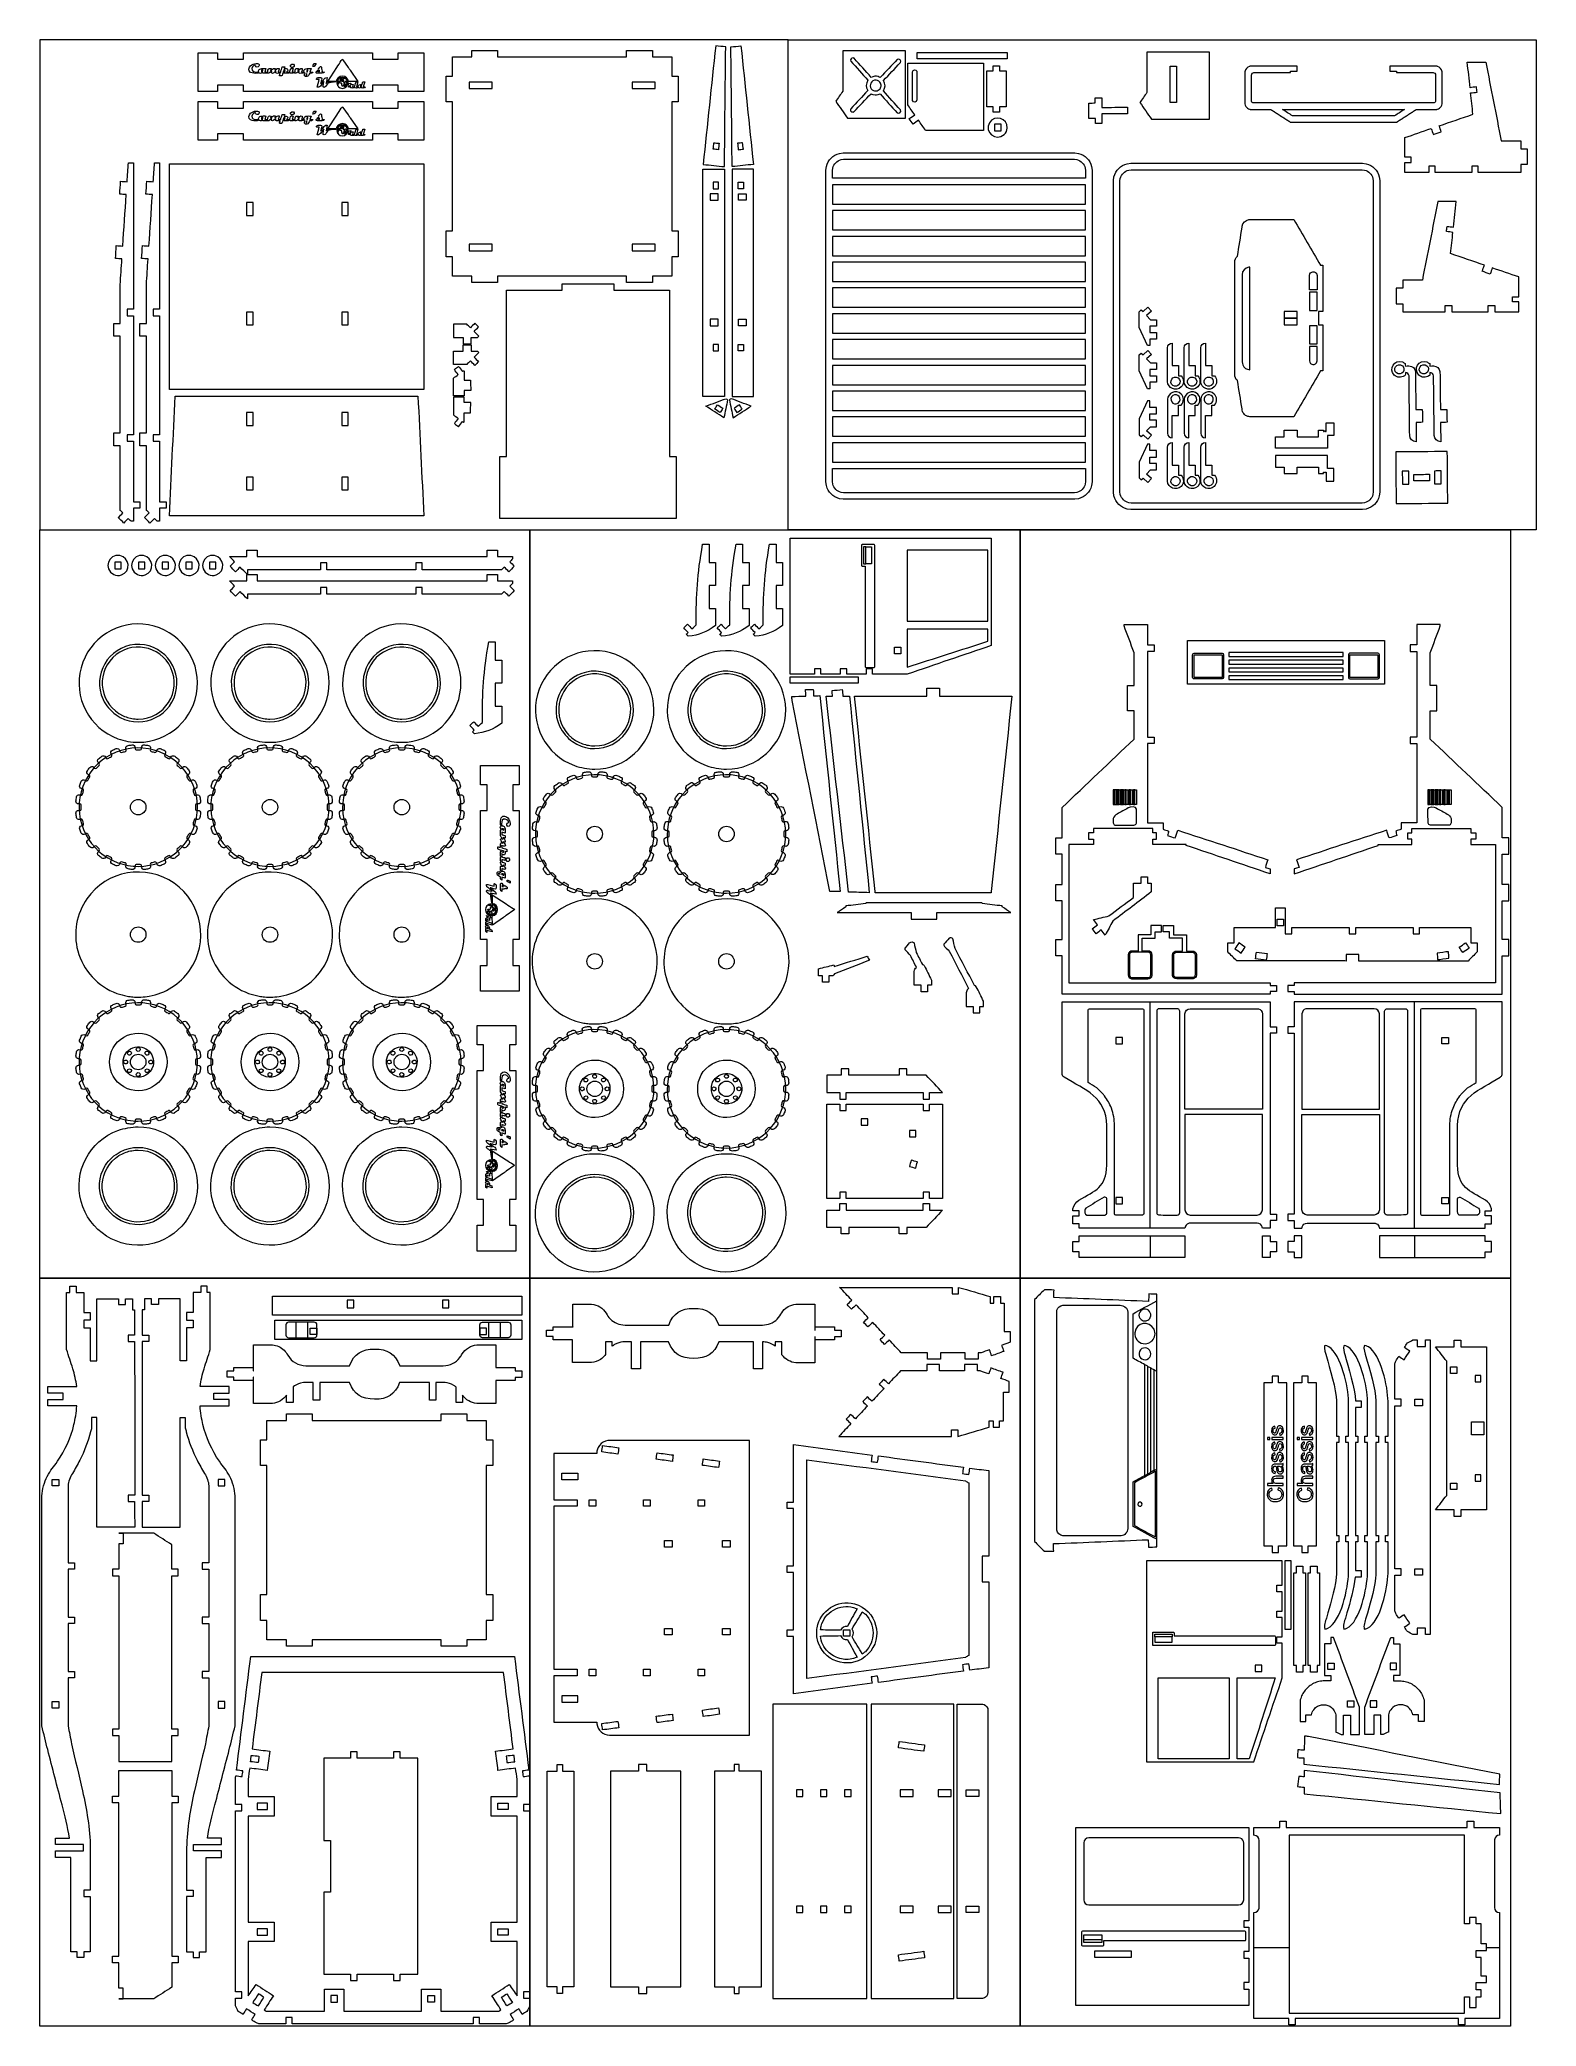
# Model space of a CAD drawing. Header units: centimetres. Extents: x -36.5 to 33.1, y -48.3 to 44.1.
import ezdxf

# ---------------------------------------------------------------- set-up
doc = ezdxf.new("R2010")
doc.units = ezdxf.units.CM
doc.header["$MEASUREMENT"] = 0
doc.layers.add('Camada 1', color=7, linetype='Continuous')

msp = doc.modelspace()

# ---------------------------------------------------------------- linework, layer by layer
at = {"layer": 'Camada 1', "color": 2, "lineweight": 20}
for points, knots in [([(-1.6923, 44.0612), (-1.6923, 44.0612), (-1.6923, 21.2612), (-1.6923, 21.2612), (-1.6923, 21.2612), (-1.6923, 21.2612), (-36.4923, 21.2612), (-36.4923, 21.2612), (-36.4923, 21.2612), (-36.4923, 21.2612), (-36.4923, 44.0612), (-36.4923, 44.0612), (-36.4923, 44.0612), (-36.4923, 44.0612), (-1.6923, 44.0612), (-1.6923, 44.0612)], [0, 0, 0, 0, 0.2, 0.2, 0.2, 0.2, 0.4, 0.4, 0.4, 0.4, 0.6, 0.6, 0.6, 0.6, 1, 1, 1, 1]), ([(-1.6923, 44.0612), (-1.6923, 44.0612), (-1.6923, 21.2612), (-1.6923, 21.2612), (-1.6923, 21.2612), (-1.6923, 21.2612), (33.1077, 21.2612), (33.1077, 21.2612), (33.1077, 21.2612), (33.1077, 21.2612), (33.1077, 44.0612), (33.1077, 44.0612), (33.1077, 44.0612), (33.1077, 44.0612), (-1.6923, 44.0612), (-1.6923, 44.0612)], [0, 0, 0, 0, 0.2, 0.2, 0.2, 0.2, 0.4, 0.4, 0.4, 0.4, 0.6, 0.6, 0.6, 0.6, 1, 1, 1, 1]), ([(-36.4923, -13.5388), (-36.4923, -13.5388), (-13.6923, -13.5388), (-13.6923, -13.5388), (-13.6923, -13.5388), (-13.6923, -13.5388), (-13.6923, 21.2612), (-13.6923, 21.2612), (-13.6923, 21.2612), (-13.6923, 21.2612), (-36.4923, 21.2612), (-36.4923, 21.2612), (-36.4923, 21.2612), (-36.4923, 21.2612), (-36.4923, -13.5388), (-36.4923, -13.5388), (-36.4923, -13.5388), (-36.4923, -13.5388), (-36.4923, -13.5388), (-36.4923, -13.5388)], [0, 0, 0, 0, 0.16666667, 0.16666667, 0.16666667, 0.16666667, 0.33333333, 0.33333333, 0.33333333, 0.33333333, 0.5, 0.5, 0.5, 0.5, 0.66666667, 0.66666667, 0.66666667, 0.66666667, 1, 1, 1, 1]), ([(-13.6923, -13.5388), (-13.6923, -13.5388), (9.1077, -13.5388), (9.1077, -13.5388), (9.1077, -13.5388), (9.1077, -13.5388), (9.1077, 21.2612), (9.1077, 21.2612), (9.1077, 21.2612), (9.1077, 21.2612), (-13.6923, 21.2612), (-13.6923, 21.2612), (-13.6923, 21.2612), (-13.6923, 21.2612), (-13.6923, -13.5388), (-13.6923, -13.5388), (-13.6923, -13.5388), (-13.6923, -13.5388), (-13.6923, -13.5388), (-13.6923, -13.5388)], [0, 0, 0, 0, 0.16666667, 0.16666667, 0.16666667, 0.16666667, 0.33333333, 0.33333333, 0.33333333, 0.33333333, 0.5, 0.5, 0.5, 0.5, 0.66666667, 0.66666667, 0.66666667, 0.66666667, 1, 1, 1, 1]), ([(9.1077, -13.5388), (9.1077, -13.5388), (31.9077, -13.5388), (31.9077, -13.5388), (31.9077, -13.5388), (31.9077, -13.5388), (31.9077, 21.2612), (31.9077, 21.2612), (31.9077, 21.2612), (31.9077, 21.2612), (9.1077, 21.2612), (9.1077, 21.2612), (9.1077, 21.2612), (9.1077, 21.2612), (9.1077, -13.5388), (9.1077, -13.5388), (9.1077, -13.5388), (9.1077, -13.5388), (9.1077, -13.5388), (9.1077, -13.5388)], [0, 0, 0, 0, 0.16666667, 0.16666667, 0.16666667, 0.16666667, 0.33333333, 0.33333333, 0.33333333, 0.33333333, 0.5, 0.5, 0.5, 0.5, 0.66666667, 0.66666667, 0.66666667, 0.66666667, 1, 1, 1, 1]), ([(-36.4923, -48.3388), (-36.4923, -48.3388), (-13.6923, -48.3388), (-13.6923, -48.3388), (-13.6923, -48.3388), (-13.6923, -48.3388), (-13.6923, -13.5388), (-13.6923, -13.5388), (-13.6923, -13.5388), (-13.6923, -13.5388), (-36.4923, -13.5388), (-36.4923, -13.5388), (-36.4923, -13.5388), (-36.4923, -13.5388), (-36.4923, -48.3388), (-36.4923, -48.3388), (-36.4923, -48.3388), (-36.4923, -48.3388), (-36.4923, -48.3388), (-36.4923, -48.3388)], [0, 0, 0, 0, 0.16666667, 0.16666667, 0.16666667, 0.16666667, 0.33333333, 0.33333333, 0.33333333, 0.33333333, 0.5, 0.5, 0.5, 0.5, 0.66666667, 0.66666667, 0.66666667, 0.66666667, 1, 1, 1, 1]), ([(-13.6923, -48.3388), (-13.6923, -48.3388), (9.1077, -48.3388), (9.1077, -48.3388), (9.1077, -48.3388), (9.1077, -48.3388), (9.1077, -13.5388), (9.1077, -13.5388), (9.1077, -13.5388), (9.1077, -13.5388), (-13.6923, -13.5388), (-13.6923, -13.5388), (-13.6923, -13.5388), (-13.6923, -13.5388), (-13.6923, -48.3388), (-13.6923, -48.3388), (-13.6923, -48.3388), (-13.6923, -48.3388), (-13.6923, -48.3388), (-13.6923, -48.3388)], [0, 0, 0, 0, 0.16666667, 0.16666667, 0.16666667, 0.16666667, 0.33333333, 0.33333333, 0.33333333, 0.33333333, 0.5, 0.5, 0.5, 0.5, 0.66666667, 0.66666667, 0.66666667, 0.66666667, 1, 1, 1, 1]), ([(9.1077, -48.3388), (9.1077, -48.3388), (31.9077, -48.3388), (31.9077, -48.3388), (31.9077, -48.3388), (31.9077, -48.3388), (31.9077, -13.5388), (31.9077, -13.5388), (31.9077, -13.5388), (31.9077, -13.5388), (9.1077, -13.5388), (9.1077, -13.5388), (9.1077, -13.5388), (9.1077, -13.5388), (9.1077, -48.3388), (9.1077, -48.3388), (9.1077, -48.3388), (9.1077, -48.3388), (9.1077, -48.3388), (9.1077, -48.3388)], [0, 0, 0, 0, 0.16666667, 0.16666667, 0.16666667, 0.16666667, 0.33333333, 0.33333333, 0.33333333, 0.33333333, 0.5, 0.5, 0.5, 0.5, 0.66666667, 0.66666667, 0.66666667, 0.66666667, 1, 1, 1, 1])]:
    msp.add_open_spline(points, degree=3, knots=knots, dxfattribs=at)
at = {"layer": 'Camada 1', "lineweight": 9}
for points, knots in [([(-19.82302, 41.65121), (-19.42303, 41.65119), (-19.02305, 41.65118), (-18.62306, 41.65117), (-18.62306, 41.65117), (-18.62306, 42.25117), (-18.62305, 42.85116), (-18.62305, 43.45116), (-18.62305, 43.45116), (-19.02304, 43.45116), (-19.42302, 43.45116), (-19.823, 43.45116), (-19.823, 43.45116), (-19.823, 43.35115), (-19.823, 43.25115), (-19.823, 43.15115), (-19.823, 43.15115), (-20.22299, 43.15115), (-20.62296, 43.15115), (-21.02294, 43.15115), (-21.02294, 43.15115), (-21.02294, 43.25115), (-21.02294, 43.35115), (-21.02294, 43.45116), (-21.02294, 43.45116), (-23.02285, 43.45116), (-25.02276, 43.45117), (-27.02267, 43.45117), (-27.02267, 43.45117), (-27.02267, 43.35116), (-27.02267, 43.25115), (-27.02267, 43.15115), (-27.02267, 43.15115), (-27.42265, 43.15115), (-27.82263, 43.15115), (-28.22261, 43.15115), (-28.22261, 43.15115), (-28.22261, 43.25115), (-28.22261, 43.35116), (-28.22261, 43.45117), (-28.22261, 43.45117), (-28.5226, 43.45117), (-28.82259, 43.45117), (-29.12257, 43.45117), (-29.12257, 43.45117), (-29.12257, 42.85117), (-29.12257, 42.25118), (-29.12257, 41.65118), (-29.12257, 41.65118), (-28.82259, 41.65118), (-28.5226, 41.65118), (-28.22261, 41.65118), (-28.22261, 41.65118), (-28.22261, 41.75119), (-28.22261, 41.8512), (-28.22261, 41.95121), (-28.22261, 41.95121), (-27.82263, 41.95121), (-27.42265, 41.95121), (-27.02267, 41.95121), (-27.02267, 41.95121), (-27.02267, 41.8512), (-27.02267, 41.75119), (-27.02267, 41.65118), (-27.02267, 41.65118), (-25.02276, 41.65119), (-23.02285, 41.65119), (-21.02294, 41.65121), (-21.02294, 41.65121), (-21.02294, 41.75121), (-21.02294, 41.85122), (-21.02294, 41.95123), (-21.02294, 41.95123), (-20.62296, 41.95123), (-20.22299, 41.95123), (-19.823, 41.95123), (-19.823, 41.95123), (-19.823, 41.85122), (-19.82302, 41.75121), (-19.82302, 41.65121)], [0, 0, 0, 0, 0.04761905, 0.04761905, 0.04761905, 0.04761905, 0.0952381, 0.0952381, 0.0952381, 0.0952381, 0.14285714, 0.14285714, 0.14285714, 0.14285714, 0.19047619, 0.19047619, 0.19047619, 0.19047619, 0.23809524, 0.23809524, 0.23809524, 0.23809524, 0.28571429, 0.28571429, 0.28571429, 0.28571429, 0.33333333, 0.33333333, 0.33333333, 0.33333333, 0.38095238, 0.38095238, 0.38095238, 0.38095238, 0.42857143, 0.42857143, 0.42857143, 0.42857143, 0.47619048, 0.47619048, 0.47619048, 0.47619048, 0.52380952, 0.52380952, 0.52380952, 0.52380952, 0.57142857, 0.57142857, 0.57142857, 0.57142857, 0.61904762, 0.61904762, 0.61904762, 0.61904762, 0.66666667, 0.66666667, 0.66666667, 0.66666667, 0.71428571, 0.71428571, 0.71428571, 0.71428571, 0.76190476, 0.76190476, 0.76190476, 0.76190476, 0.80952381, 0.80952381, 0.80952381, 0.80952381, 0.85714286, 0.85714286, 0.85714286, 0.85714286, 0.9047619, 0.9047619, 0.9047619, 0.9047619, 1, 1, 1, 1]), ([(-7.99715, 43.26591), (-7.99715, 43.36591), (-7.99715, 43.46589), (-7.99715, 43.56589), (-7.99715, 43.56589), (-8.39713, 43.56589), (-8.7971, 43.56589), (-9.19709, 43.56589), (-9.19709, 43.56589), (-9.19709, 43.46589), (-9.19709, 43.36591), (-9.19709, 43.26591), (-9.19709, 43.26591), (-11.197, 43.26591), (-13.1969, 43.26591), (-15.19681, 43.26591), (-15.19681, 43.26591), (-15.19681, 43.36591), (-15.19681, 43.46589), (-15.19681, 43.56589), (-15.19681, 43.56589), (-15.5968, 43.56589), (-15.99677, 43.56589), (-16.39675, 43.56589), (-16.39675, 43.56589), (-16.39675, 43.46589), (-16.39675, 43.36591), (-16.39675, 43.26591), (-16.39675, 43.26591), (-16.69674, 43.26591), (-16.99673, 43.26591), (-17.29672, 43.26591), (-17.29672, 43.26591), (-17.29672, 42.96593), (-17.29672, 42.66594), (-17.29672, 42.36595), (-17.29672, 42.36595), (-17.39671, 42.36595), (-17.4967, 42.36595), (-17.59669, 42.36595), (-17.59669, 42.36595), (-17.59669, 41.96597), (-17.59669, 41.56599), (-17.59669, 41.16601), (-17.59669, 41.16601), (-17.4967, 41.16601), (-17.39671, 41.16601), (-17.29672, 41.16601), (-17.29672, 41.16601), (-17.29672, 39.1661), (-17.29672, 37.16619), (-17.29672, 35.16629), (-17.29672, 35.16629), (-17.39671, 35.16629), (-17.4967, 35.16629), (-17.59669, 35.16629), (-17.59669, 35.16629), (-17.59669, 34.7663), (-17.59669, 34.36633), (-17.59669, 33.96635), (-17.59669, 33.96635), (-17.4967, 33.96635), (-17.39671, 33.96635), (-17.29672, 33.96635), (-17.29672, 33.96635), (-17.29672, 33.66636), (-17.29672, 33.36637), (-17.29672, 33.06638), (-17.29672, 33.06638), (-16.99673, 33.06638), (-16.69674, 33.06638), (-16.39675, 33.06638), (-16.39675, 33.06638), (-16.39675, 32.96639), (-16.39675, 32.8664), (-16.39675, 32.76641), (-16.39675, 32.76641), (-15.99677, 32.76641), (-15.5968, 32.76641), (-15.19681, 32.76641), (-15.19681, 32.76641), (-15.19681, 32.8664), (-15.19681, 32.96639), (-15.19681, 33.06638), (-15.19681, 33.06638), (-13.1969, 33.06638), (-11.197, 33.06638), (-9.19709, 33.06638), (-9.19709, 33.06638), (-9.19709, 32.96639), (-9.19709, 32.86639), (-9.19709, 32.76639), (-9.19709, 32.76639), (-8.7971, 32.76639), (-8.39713, 32.76639), (-7.99715, 32.76639), (-7.99715, 32.76639), (-7.99715, 32.86639), (-7.99715, 32.96639), (-7.99715, 33.06638), (-7.99715, 33.06638), (-7.69716, 33.06638), (-7.39717, 33.06638), (-7.09718, 33.06638), (-7.09718, 33.06638), (-7.09718, 33.36637), (-7.09718, 33.66636), (-7.09718, 33.96635), (-7.09718, 33.96635), (-6.99719, 33.96635), (-6.8972, 33.96635), (-6.79721, 33.96635), (-6.79721, 33.96635), (-6.79721, 34.36633), (-6.79721, 34.7663), (-6.79721, 35.16629), (-6.79721, 35.16629), (-6.8972, 35.16629), (-6.99719, 35.16629), (-7.09718, 35.16629), (-7.09718, 35.16629), (-7.09718, 37.16619), (-7.09718, 39.1661), (-7.09718, 41.16601), (-7.09718, 41.16601), (-6.99719, 41.16601), (-6.8972, 41.16601), (-6.79721, 41.16601), (-6.79721, 41.16601), (-6.79721, 41.56599), (-6.79721, 41.96597), (-6.79721, 42.36595), (-6.79721, 42.36595), (-6.8972, 42.36595), (-6.99719, 42.36595), (-7.09718, 42.36595), (-7.09718, 42.36595), (-7.09718, 42.66594), (-7.09718, 42.96593), (-7.09718, 43.26591), (-7.09718, 43.26591), (-7.39717, 43.26591), (-7.69716, 43.26591), (-7.99715, 43.26591)], [0, 0, 0, 0, 0.02702703, 0.02702703, 0.02702703, 0.02702703, 0.05405405, 0.05405405, 0.05405405, 0.05405405, 0.08108108, 0.08108108, 0.08108108, 0.08108108, 0.10810811, 0.10810811, 0.10810811, 0.10810811, 0.13513514, 0.13513514, 0.13513514, 0.13513514, 0.16216216, 0.16216216, 0.16216216, 0.16216216, 0.18918919, 0.18918919, 0.18918919, 0.18918919, 0.21621622, 0.21621622, 0.21621622, 0.21621622, 0.24324324, 0.24324324, 0.24324324, 0.24324324, 0.27027027, 0.27027027, 0.27027027, 0.27027027, 0.2972973, 0.2972973, 0.2972973, 0.2972973, 0.32432432, 0.32432432, 0.32432432, 0.32432432, 0.35135135, 0.35135135, 0.35135135, 0.35135135, 0.37837838, 0.37837838, 0.37837838, 0.37837838, 0.40540541, 0.40540541, 0.40540541, 0.40540541, 0.43243243, 0.43243243, 0.43243243, 0.43243243, 0.45945946, 0.45945946, 0.45945946, 0.45945946, 0.48648649, 0.48648649, 0.48648649, 0.48648649, 0.51351351, 0.51351351, 0.51351351, 0.51351351, 0.54054054, 0.54054054, 0.54054054, 0.54054054, 0.56756757, 0.56756757, 0.56756757, 0.56756757, 0.59459459, 0.59459459, 0.59459459, 0.59459459, 0.62162162, 0.62162162, 0.62162162, 0.62162162, 0.64864865, 0.64864865, 0.64864865, 0.64864865, 0.67567568, 0.67567568, 0.67567568, 0.67567568, 0.7027027, 0.7027027, 0.7027027, 0.7027027, 0.72972973, 0.72972973, 0.72972973, 0.72972973, 0.75675676, 0.75675676, 0.75675676, 0.75675676, 0.78378378, 0.78378378, 0.78378378, 0.78378378, 0.81081081, 0.81081081, 0.81081081, 0.81081081, 0.83783784, 0.83783784, 0.83783784, 0.83783784, 0.86486486, 0.86486486, 0.86486486, 0.86486486, 0.89189189, 0.89189189, 0.89189189, 0.89189189, 0.91891892, 0.91891892, 0.91891892, 0.91891892, 0.94594595, 0.94594595, 0.94594595, 0.94594595, 1, 1, 1, 1]), ([(-5.63902, 38.26273), (-5.4447, 40.10063), (-5.2504, 41.93851), (-5.05608, 43.77641), (-5.05608, 43.77641), (-4.90045, 43.75995), (-4.74484, 43.7435), (-4.58921, 43.72705), (-4.58921, 43.72705), (-4.60912, 41.87072), (-4.62904, 40.01438), (-4.64894, 38.15805), (-4.64894, 38.15805), (-4.97897, 38.19295), (-5.30899, 38.22783), (-5.63902, 38.26273)], [0, 0, 0, 0, 0.2, 0.2, 0.2, 0.2, 0.4, 0.4, 0.4, 0.4, 0.6, 0.6, 0.6, 0.6, 1, 1, 1, 1]), ([(-3.2994, 38.26273), (-3.49372, 40.10063), (-3.68802, 41.93851), (-3.88234, 43.77641), (-3.88234, 43.77641), (-4.03796, 43.75995), (-4.19358, 43.7435), (-4.34921, 43.72705), (-4.34921, 43.72705), (-4.3293, 41.87072), (-4.30938, 40.01438), (-4.28947, 38.15805), (-4.28947, 38.15805), (-3.95945, 38.19295), (-3.62942, 38.22783), (-3.2994, 38.26273)], [0, 0, 0, 0, 0.2, 0.2, 0.2, 0.2, 0.4, 0.4, 0.4, 0.4, 0.6, 0.6, 0.6, 0.6, 1, 1, 1, 1]), ([(0.85474, 43.54422), (1.82653, 43.54422), (2.79833, 43.54422), (3.77012, 43.54422), (3.77012, 43.54422), (3.77012, 42.5027), (3.77012, 41.4612), (3.77012, 40.41968), (3.77012, 40.41968), (2.86976, 40.41968), (1.9694, 40.41968), (1.06904, 40.41968), (1.06904, 40.41968), (0.88858, 40.67889), (0.70811, 40.93811), (0.52764, 41.19732), (0.52764, 41.19732), (0.63667, 41.35508), (0.7457, 41.51283), (0.85474, 41.6706), (0.85474, 41.6706), (0.85474, 42.29514), (0.85474, 42.91968), (0.85474, 43.54422)], [0, 0, 0, 0, 0.14285714, 0.14285714, 0.14285714, 0.14285714, 0.28571429, 0.28571429, 0.28571429, 0.28571429, 0.42857143, 0.42857143, 0.42857143, 0.42857143, 0.57142857, 0.57142857, 0.57142857, 0.57142857, 0.71428571, 0.71428571, 0.71428571, 0.71428571, 1, 1, 1, 1]), ([(4.30985, 43.17329), (5.70781, 43.17336), (7.10579, 43.17344), (8.50375, 43.17351), (8.50375, 43.17351), (8.50375, 43.27351), (8.50374, 43.37351), (8.50374, 43.4735), (8.50374, 43.4735), (7.10578, 43.47343), (5.7078, 43.47335), (4.30984, 43.47327), (4.30984, 43.47327), (4.30984, 43.37328), (4.30985, 43.27328), (4.30985, 43.17329)], [0, 0, 0, 0, 0.2, 0.2, 0.2, 0.2, 0.4, 0.4, 0.4, 0.4, 0.6, 0.6, 0.6, 0.6, 1, 1, 1, 1]), ([(14.9999, 43.48524), (15.9717, 43.48524), (16.9435, 43.48524), (17.91529, 43.48524), (17.91529, 43.48524), (17.91529, 42.44372), (17.91529, 41.40222), (17.91529, 40.3607), (17.91529, 40.3607), (17.01493, 40.3607), (16.11457, 40.3607), (15.21421, 40.3607), (15.21421, 40.3607), (15.03374, 40.61991), (14.85328, 40.87913), (14.67281, 41.13834), (14.67281, 41.13834), (14.78184, 41.2961), (14.89087, 41.45385), (14.9999, 41.61162), (14.9999, 41.61162), (14.9999, 42.23616), (14.9999, 42.8607), (14.9999, 43.48524)], [0, 0, 0, 0, 0.14285714, 0.14285714, 0.14285714, 0.14285714, 0.28571429, 0.28571429, 0.28571429, 0.28571429, 0.42857143, 0.42857143, 0.42857143, 0.42857143, 0.57142857, 0.57142857, 0.57142857, 0.57142857, 0.71428571, 0.71428571, 0.71428571, 0.71428571, 1, 1, 1, 1]), ([(4.12384, 40.13655), (4.20852, 40.19552), (4.2932, 40.2545), (4.37789, 40.31347), (4.37789, 40.31347), (4.48705, 40.15667), (4.59623, 39.99986), (4.70539, 39.84306), (4.70539, 39.84306), (5.60575, 39.84306), (6.50611, 39.84306), (7.40647, 39.84306), (7.40647, 39.84306), (7.40647, 40.88457), (7.40647, 41.92609), (7.40647, 42.96761), (7.40647, 42.96761), (6.2288, 42.96761), (5.05115, 42.96761), (3.87348, 42.96761), (3.87348, 42.96761), (3.87348, 42.32437), (3.87348, 41.68113), (3.87348, 41.0379), (3.87348, 41.0379), (3.98266, 40.88109), (4.09184, 40.7243), (4.20102, 40.5675), (4.20102, 40.5675), (4.11632, 40.50854), (4.03162, 40.44957), (3.94692, 40.39062), (3.94692, 40.39062), (4.00589, 40.30593), (4.06487, 40.22124), (4.12384, 40.13655)], [0, 0, 0, 0, 0.1, 0.1, 0.1, 0.1, 0.2, 0.2, 0.2, 0.2, 0.3, 0.3, 0.3, 0.3, 0.4, 0.4, 0.4, 0.4, 0.5, 0.5, 0.5, 0.5, 0.6, 0.6, 0.6, 0.6, 0.7, 0.7, 0.7, 0.7, 0.8, 0.8, 0.8, 0.8, 1, 1, 1, 1]), ([(4.1051, 41.24099), (4.13166, 41.12201), (4.29587, 41.14227), (4.29838, 41.25803), (4.29838, 41.25803), (4.29726, 41.7029), (4.29614, 42.14777), (4.29503, 42.59264), (4.29503, 42.59264), (4.26626, 42.69935), (4.1061, 42.68325), (4.10358, 42.56735), (4.10358, 42.56735), (4.10408, 42.12523), (4.1046, 41.6831), (4.1051, 41.24099)], [0, 0, 0, 0, 0.2, 0.2, 0.2, 0.2, 0.4, 0.4, 0.4, 0.4, 0.6, 0.6, 0.6, 0.6, 1, 1, 1, 1]), ([(7.54865, 42.61411), (7.54865, 42.05413), (7.54865, 41.49416), (7.54865, 40.93418), (7.54865, 40.93418), (7.64864, 40.93418), (7.74863, 40.93418), (7.84862, 40.93418), (7.84862, 40.93418), (7.84862, 40.85419), (7.84862, 40.77419), (7.84862, 40.69419), (7.84862, 40.69419), (7.94862, 40.69419), (8.04862, 40.69419), (8.14861, 40.69419), (8.14861, 40.69419), (8.14861, 40.77419), (8.14861, 40.85419), (8.14861, 40.93418), (8.14861, 40.93418), (8.24861, 40.93418), (8.3486, 40.93418), (8.4486, 40.93418), (8.4486, 40.93418), (8.4486, 41.49416), (8.4486, 42.05413), (8.4486, 42.61411), (8.4486, 42.61411), (8.3486, 42.61411), (8.24861, 42.61411), (8.14861, 42.61411), (8.14861, 42.61411), (8.14861, 42.6941), (8.14861, 42.77411), (8.14861, 42.8541), (8.14861, 42.8541), (8.04862, 42.8541), (7.94862, 42.8541), (7.84862, 42.8541), (7.84862, 42.8541), (7.84862, 42.77411), (7.84862, 42.6941), (7.84862, 42.61411), (7.84862, 42.61411), (7.74863, 42.61411), (7.64864, 42.61411), (7.54865, 42.61411)], [0, 0, 0, 0, 0.07692308, 0.07692308, 0.07692308, 0.07692308, 0.15384615, 0.15384615, 0.15384615, 0.15384615, 0.23076923, 0.23076923, 0.23076923, 0.23076923, 0.30769231, 0.30769231, 0.30769231, 0.30769231, 0.38461538, 0.38461538, 0.38461538, 0.38461538, 0.46153846, 0.46153846, 0.46153846, 0.46153846, 0.53846154, 0.53846154, 0.53846154, 0.53846154, 0.61538462, 0.61538462, 0.61538462, 0.61538462, 0.69230769, 0.69230769, 0.69230769, 0.69230769, 0.76923077, 0.76923077, 0.76923077, 0.76923077, 0.84615385, 0.84615385, 0.84615385, 0.84615385, 1, 1, 1, 1]), ([(16.37389, 41.14884), (16.37389, 41.70882), (16.37389, 42.26879), (16.37389, 42.82877), (16.37389, 42.82877), (16.2739, 42.82877), (16.1739, 42.82877), (16.0739, 42.82877), (16.0739, 42.82877), (16.0739, 42.26879), (16.0739, 41.70882), (16.0739, 41.14884), (16.0739, 41.14884), (16.1739, 41.14884), (16.2739, 41.14884), (16.37389, 41.14884)], [0, 0, 0, 0, 0.2, 0.2, 0.2, 0.2, 0.4, 0.4, 0.4, 0.4, 0.6, 0.6, 0.6, 0.6, 1, 1, 1, 1]), ([(19.94174, 41.12399), (19.94174, 41.12399), (19.96601, 41.11915), (19.96601, 41.11915), (19.96601, 41.11915), (19.96601, 41.11915), (19.96602, 41.11915), (19.96602, 41.11915), (19.96602, 41.11915), (19.96602, 41.11915), (19.96603, 41.11915), (19.96603, 41.11915), (19.96603, 41.11915), (19.96603, 41.11915), (20.09658, 41.11915), (20.09658, 41.11915), (20.09658, 41.11915), (20.09658, 41.11915), (20.09659, 41.11915), (20.09659, 41.11915), (20.09659, 41.11915), (20.09659, 41.11915), (20.22714, 41.11915), (20.22714, 41.11915), (20.22714, 41.11915), (20.22714, 41.11915), (20.22715, 41.11915), (20.22715, 41.11915), (20.22715, 41.11915), (20.22715, 41.11915), (20.35769, 41.11915), (20.35769, 41.11915), (20.35769, 41.11915), (20.35769, 41.11915), (20.3577, 41.11915), (20.3577, 41.11915), (20.3577, 41.11915), (20.3577, 41.11915), (20.48825, 41.11915), (20.48825, 41.11915), (20.48825, 41.11915), (20.48825, 41.11915), (20.48826, 41.11915), (20.48826, 41.11915), (20.48826, 41.11915), (20.48826, 41.11915), (20.61881, 41.11915), (20.61881, 41.11915), (20.61881, 41.11915), (20.61881, 41.11915), (20.61882, 41.11915), (20.61882, 41.11915), (20.61882, 41.11915), (20.61882, 41.11915), (20.74937, 41.11915), (20.74937, 41.11915), (20.74937, 41.11915), (20.74937, 41.11915), (20.74938, 41.11915), (20.74938, 41.11915), (20.74938, 41.11915), (20.74938, 41.11915), (20.87993, 41.11915), (20.87993, 41.11915), (20.87993, 41.11915), (20.87993, 41.11915), (20.87994, 41.11915), (20.87994, 41.11915), (20.87994, 41.11915), (20.87994, 41.11915), (21.01049, 41.11915), (21.01049, 41.11915), (21.01049, 41.11915), (21.01049, 41.11915), (21.0105, 41.11915), (21.0105, 41.11915), (21.0105, 41.11915), (21.0105, 41.11915), (21.14104, 41.11915), (21.14104, 41.11915), (21.14104, 41.11915), (21.14104, 41.11915), (21.14105, 41.11915), (21.14105, 41.11915), (21.14105, 41.11915), (21.14105, 41.11915), (21.2716, 41.11915), (21.2716, 41.11915), (21.2716, 41.11915), (21.2716, 41.11915), (21.27161, 41.11915), (21.27161, 41.11915), (21.27161, 41.11915), (21.27161, 41.11915), (21.40216, 41.11915), (21.40216, 41.11915), (21.40216, 41.11915), (21.40216, 41.11915), (21.40217, 41.11915), (21.40217, 41.11915), (21.40217, 41.11915), (21.40217, 41.11915), (21.53272, 41.11915), (21.53272, 41.11915), (21.53272, 41.11915), (21.53272, 41.11915), (21.53273, 41.11915), (21.53273, 41.11915), (21.53273, 41.11915), (21.53273, 41.11915), (21.66328, 41.11915), (21.66328, 41.11915), (21.66328, 41.11915), (21.66328, 41.11915), (21.66329, 41.11915), (21.66329, 41.11915), (21.66329, 41.11915), (21.66329, 41.11915), (21.79384, 41.11915), (21.79384, 41.11915), (21.79384, 41.11915), (21.79384, 41.11915), (21.79385, 41.11915), (21.79385, 41.11915), (21.79385, 41.11915), (21.79385, 41.11915), (21.92438, 41.11915), (21.92438, 41.11915), (21.92438, 41.11915), (21.92438, 41.11915), (21.9244, 41.11915), (21.9244, 41.11915), (21.9244, 41.11915), (21.9244, 41.11915), (22.05494, 41.11915), (22.05494, 41.11915), (22.05494, 41.11915), (22.05494, 41.11915), (22.05496, 41.11915), (22.05496, 41.11915), (22.05496, 41.11915), (22.05496, 41.11915), (22.1855, 41.11915), (22.1855, 41.11915), (22.1855, 41.11915), (22.1855, 41.11915), (22.18552, 41.11915), (22.18552, 41.11915), (22.18552, 41.11915), (22.18552, 41.11915), (22.31606, 41.11915), (22.31606, 41.11915), (22.31606, 41.11915), (22.31606, 41.11915), (22.31608, 41.11915), (22.31608, 41.11915), (22.31608, 41.11915), (22.31608, 41.11915), (22.44662, 41.11915), (22.44662, 41.11915), (22.44662, 41.11915), (22.44662, 41.11915), (22.44664, 41.11915), (22.44664, 41.11915), (22.44664, 41.11915), (22.44664, 41.11915), (22.57718, 41.11915), (22.57718, 41.11915), (22.57718, 41.11915), (22.57718, 41.11915), (22.5772, 41.11915), (22.5772, 41.11915), (22.5772, 41.11915), (22.5772, 41.11915), (22.70773, 41.11915), (22.70773, 41.11915), (22.70773, 41.11915), (22.70773, 41.11915), (22.70774, 41.11915), (22.70774, 41.11915), (22.70774, 41.11915), (22.70774, 41.11915), (22.83829, 41.11915), (22.83829, 41.11915), (22.83829, 41.11915), (22.83829, 41.11915), (22.8383, 41.11915), (22.8383, 41.11915), (22.8383, 41.11915), (22.8383, 41.11915), (22.96885, 41.11915), (22.96885, 41.11915), (22.96885, 41.11915), (22.96885, 41.11915), (22.96886, 41.11915), (22.96886, 41.11915), (22.96886, 41.11915), (22.96886, 41.11915), (23.09941, 41.11915), (23.09941, 41.11915), (23.09941, 41.11915), (23.09941, 41.11915), (23.09942, 41.11915), (23.09942, 41.11915), (23.09942, 41.11915), (23.09942, 41.11915), (23.22997, 41.11915), (23.22997, 41.11915), (23.22997, 41.11915), (23.22997, 41.11915), (23.22998, 41.11915), (23.22998, 41.11915), (23.22998, 41.11915), (23.22998, 41.11915), (23.36053, 41.11915), (23.36053, 41.11915), (23.36053, 41.11915), (23.36053, 41.11915), (23.36054, 41.11915), (23.36054, 41.11915), (23.36054, 41.11915), (23.36054, 41.11915), (23.49108, 41.11915), (23.49108, 41.11915), (23.49108, 41.11915), (23.49108, 41.11915), (23.49109, 41.11915), (23.49109, 41.11915), (23.49109, 41.11915), (23.49109, 41.11915), (23.62164, 41.11915), (23.62164, 41.11915), (23.62164, 41.11915), (23.62164, 41.11915), (23.62165, 41.11915), (23.62165, 41.11915), (23.62165, 41.11915), (23.62165, 41.11915), (23.7522, 41.11915), (23.7522, 41.11915), (23.7522, 41.11915), (23.7522, 41.11915), (23.75221, 41.11915), (23.75221, 41.11915), (23.75221, 41.11915), (23.75221, 41.11915), (23.88276, 41.11915), (23.88276, 41.11915), (23.88276, 41.11915), (23.88276, 41.11915), (23.88277, 41.11915), (23.88277, 41.11915), (23.88277, 41.11915), (23.88277, 41.11915), (24.01332, 41.11915), (24.01332, 41.11915), (24.01332, 41.11915), (24.01332, 41.11915), (24.01333, 41.11915), (24.01333, 41.11915), (24.01333, 41.11915), (24.01333, 41.11915), (24.14388, 41.11915), (24.14388, 41.11915), (24.14388, 41.11915), (24.14388, 41.11915), (24.14389, 41.11915), (24.14389, 41.11915), (24.14389, 41.11915), (24.14389, 41.11915), (24.27443, 41.11915), (24.27443, 41.11915), (24.27443, 41.11915), (24.27443, 41.11915), (24.27444, 41.11915), (24.27444, 41.11915), (24.27444, 41.11915), (24.27444, 41.11915), (24.40499, 41.11915), (24.40499, 41.11915), (24.40499, 41.11915), (24.40499, 41.11915), (24.405, 41.11915), (24.405, 41.11915), (24.405, 41.11915), (24.405, 41.11915), (24.53555, 41.11915), (24.53555, 41.11915), (24.53555, 41.11915), (24.53555, 41.11915), (24.53556, 41.11915), (24.53556, 41.11915), (24.53556, 41.11915), (24.53556, 41.11915), (24.66611, 41.11915), (24.66611, 41.11915), (24.66611, 41.11915), (24.66611, 41.11915), (24.66612, 41.11915), (24.66612, 41.11915), (24.66612, 41.11915), (24.66612, 41.11915), (24.79667, 41.11915), (24.79667, 41.11915), (24.79667, 41.11915), (24.79667, 41.11915), (24.79668, 41.11915), (24.79668, 41.11915), (24.79668, 41.11915), (24.79668, 41.11915), (24.92722, 41.11915), (24.92722, 41.11915), (24.92722, 41.11915), (24.92722, 41.11915), (24.92723, 41.11915), (24.92723, 41.11915), (24.92723, 41.11915), (24.92723, 41.11915), (25.05778, 41.11915), (25.05778, 41.11915), (25.05778, 41.11915), (25.05778, 41.11915), (25.05779, 41.11915), (25.05779, 41.11915), (25.05779, 41.11915), (25.05779, 41.11915), (25.18834, 41.11915), (25.18834, 41.11915), (25.18834, 41.11915), (25.18834, 41.11915), (25.18835, 41.11915), (25.18835, 41.11915), (25.18835, 41.11915), (25.18835, 41.11915), (25.3189, 41.11915), (25.3189, 41.11915), (25.3189, 41.11915), (25.3189, 41.11915), (25.31891, 41.11915), (25.31891, 41.11915), (25.31891, 41.11915), (25.31891, 41.11915), (25.44946, 41.11915), (25.44946, 41.11915), (25.44946, 41.11915), (25.44946, 41.11915), (25.44947, 41.11915), (25.44947, 41.11915), (25.44947, 41.11915), (25.44947, 41.11915), (25.58002, 41.11915), (25.58002, 41.11915), (25.58002, 41.11915), (25.58002, 41.11915), (25.58003, 41.11915), (25.58003, 41.11915), (25.58003, 41.11915), (25.58003, 41.11915), (25.71057, 41.11915), (25.71057, 41.11915), (25.71057, 41.11915), (25.71057, 41.11915), (25.71058, 41.11915), (25.71058, 41.11915), (25.71058, 41.11915), (25.71058, 41.11915), (25.84113, 41.11915), (25.84113, 41.11915), (25.84113, 41.11915), (25.84113, 41.11915), (25.84114, 41.11915), (25.84114, 41.11915), (25.84114, 41.11915), (25.84114, 41.11915), (25.97169, 41.11915), (25.97169, 41.11915), (25.97169, 41.11915), (25.97169, 41.11915), (25.9717, 41.11915), (25.9717, 41.11915), (25.9717, 41.11915), (25.9717, 41.11915), (26.10225, 41.11915), (26.10225, 41.11915), (26.10225, 41.11915), (26.10225, 41.11915), (26.10226, 41.11915), (26.10226, 41.11915), (26.10226, 41.11915), (26.10226, 41.11915), (26.23281, 41.11915), (26.23281, 41.11915), (26.23281, 41.11915), (26.23281, 41.11915), (26.23282, 41.11915), (26.23282, 41.11915), (26.23282, 41.11915), (26.23282, 41.11915), (26.36337, 41.11915), (26.36337, 41.11915), (26.36337, 41.11915), (26.36337, 41.11915), (26.36338, 41.11915), (26.36338, 41.11915), (26.36338, 41.11915), (26.36338, 41.11915), (26.49391, 41.11915), (26.49391, 41.11915), (26.49391, 41.11915), (26.49391, 41.11915), (26.49393, 41.11915), (26.49393, 41.11915), (26.49393, 41.11915), (26.49393, 41.11915), (26.62447, 41.11915), (26.62447, 41.11915), (26.62447, 41.11915), (26.62447, 41.11915), (26.62449, 41.11915), (26.62449, 41.11915), (26.62449, 41.11915), (26.62449, 41.11915), (26.75503, 41.11915), (26.75503, 41.11915), (26.75503, 41.11915), (26.75503, 41.11915), (26.75505, 41.11915), (26.75505, 41.11915), (26.75505, 41.11915), (26.75505, 41.11915), (26.88559, 41.11915), (26.88559, 41.11915), (26.88559, 41.11915), (26.88559, 41.11915), (26.88561, 41.11915), (26.88561, 41.11915), (26.88561, 41.11915), (26.88561, 41.11915), (27.01615, 41.11915), (27.01615, 41.11915), (27.01615, 41.11915), (27.01615, 41.11915), (27.01617, 41.11915), (27.01617, 41.11915), (27.01617, 41.11915), (27.01617, 41.11915), (27.14671, 41.11915), (27.14671, 41.11915), (27.14671, 41.11915), (27.14671, 41.11915), (27.14673, 41.11915), (27.14673, 41.11915), (27.14673, 41.11915), (27.14673, 41.11915), (27.27726, 41.11915), (27.27726, 41.11915), (27.27726, 41.11915), (27.27726, 41.11915), (27.27727, 41.11915), (27.27727, 41.11915), (27.27727, 41.11915), (27.27727, 41.11915), (27.40782, 41.11915), (27.40782, 41.11915), (27.40782, 41.11915), (27.40782, 41.11915), (27.40783, 41.11915), (27.40783, 41.11915), (27.40783, 41.11915), (27.40783, 41.11915), (27.53838, 41.11915), (27.53838, 41.11915), (27.53838, 41.11915), (27.53838, 41.11915), (27.53839, 41.11915), (27.53839, 41.11915), (27.53839, 41.11915), (27.53839, 41.11915), (27.66894, 41.11915), (27.66894, 41.11915), (27.66894, 41.11915), (27.66894, 41.11915), (27.66895, 41.11915), (27.66895, 41.11915), (27.66895, 41.11915), (27.66895, 41.11915), (27.7995, 41.11915), (27.7995, 41.11915), (27.7995, 41.11915), (27.7995, 41.11915), (27.79951, 41.11915), (27.79951, 41.11915), (27.79951, 41.11915), (27.79951, 41.11915), (27.93006, 41.11915), (27.93006, 41.11915), (27.93006, 41.11915), (27.93006, 41.11915), (27.93007, 41.11915), (27.93007, 41.11915), (27.93007, 41.11915), (27.93007, 41.11915), (28.06061, 41.11915), (28.06061, 41.11915), (28.06061, 41.11915), (28.06061, 41.11915), (28.06062, 41.11915), (28.06062, 41.11915), (28.06062, 41.11915), (28.06062, 41.11915), (28.19117, 41.11915), (28.19117, 41.11915), (28.19117, 41.11915), (28.19117, 41.11915), (28.19118, 41.11915), (28.19118, 41.11915), (28.19118, 41.11915), (28.19118, 41.11915), (28.32173, 41.11915), (28.32173, 41.11915), (28.32173, 41.11915), (28.32173, 41.11915), (28.32175, 41.11915), (28.32175, 41.11915), (28.32175, 41.11915), (28.32175, 41.11915), (28.34602, 41.12399), (28.34602, 41.12399), (28.34602, 41.12399), (28.35106, 41.12555), (28.35591, 41.12742), (28.36053, 41.12958), (28.36053, 41.12958), (28.37705, 41.1407), (28.39063, 41.15048), (28.4013, 41.1626), (28.4013, 41.1626), (28.41607, 41.18191), (28.42537, 41.20637), (28.42852, 41.23358), (28.42852, 41.23358), (28.42852, 41.23358), (28.42852, 41.23365), (28.42852, 41.23365), (28.42852, 41.23365), (28.42852, 41.23365), (28.42883, 41.23657), (28.42883, 41.23657), (28.42883, 41.23657), (28.42883, 41.62929), (28.42883, 42.02203), (28.42883, 42.41475), (28.42883, 42.41475), (28.42375, 42.45326), (28.40928, 42.48445), (28.38537, 42.50543), (28.38537, 42.50543), (28.36583, 42.52169), (28.34014, 42.53166), (28.30888, 42.53475), (28.30888, 42.53475), (28.30888, 42.53475), (28.30884, 42.53475), (28.30884, 42.53475), (28.30884, 42.53475), (28.30884, 42.53475), (28.30883, 42.53475), (28.30883, 42.53475), (28.30883, 42.53475), (28.30883, 42.53475), (28.2822, 42.53475), (28.2822, 42.53475), (28.2822, 42.53475), (28.2822, 42.53475), (28.28219, 42.53475), (28.28219, 42.53475), (28.28219, 42.53475), (28.28219, 42.53475), (28.25556, 42.53475), (28.25556, 42.53475), (28.25556, 42.53475), (28.25556, 42.53475), (28.25555, 42.53475), (28.25555, 42.53475), (28.25555, 42.53475), (28.25555, 42.53475), (28.22892, 42.53475), (28.22892, 42.53475), (28.22892, 42.53475), (28.22892, 42.53475), (28.22891, 42.53475), (28.22891, 42.53475), (28.22891, 42.53475), (28.22891, 42.53475), (28.20227, 42.53475), (28.20227, 42.53475), (28.20227, 42.53475), (28.20227, 42.53475), (28.20226, 42.53475), (28.20226, 42.53475), (28.20226, 42.53475), (28.20226, 42.53475), (28.17563, 42.53475), (28.17563, 42.53475), (28.17563, 42.53475), (28.17563, 42.53475), (28.17562, 42.53475), (28.17562, 42.53475), (28.17562, 42.53475), (28.17562, 42.53475), (28.14899, 42.53475), (28.14899, 42.53475), (28.14899, 42.53475), (28.14899, 42.53475), (28.14898, 42.53475), (28.14898, 42.53475), (28.14898, 42.53475), (28.14898, 42.53475), (28.12235, 42.53475), (28.12235, 42.53475), (28.12235, 42.53475), (28.12235, 42.53475), (28.12234, 42.53475), (28.12234, 42.53475), (28.12234, 42.53475), (28.12234, 42.53475), (28.09571, 42.53475), (28.09571, 42.53475), (28.09571, 42.53475), (28.09571, 42.53475), (28.0957, 42.53475), (28.0957, 42.53475), (28.0957, 42.53475), (28.0957, 42.53475), (28.06907, 42.53475), (28.06907, 42.53475), (28.06907, 42.53475), (28.06907, 42.53475), (28.06906, 42.53475), (28.06906, 42.53475), (28.06906, 42.53475), (28.06906, 42.53475), (28.04243, 42.53475), (28.04243, 42.53475), (28.04243, 42.53475), (28.04243, 42.53475), (28.04242, 42.53475), (28.04242, 42.53475), (28.04242, 42.53475), (28.04242, 42.53475), (28.01578, 42.53475), (28.01578, 42.53475), (28.01578, 42.53475), (28.01578, 42.53475), (28.01577, 42.53475), (28.01577, 42.53475), (28.01577, 42.53475), (28.01577, 42.53475), (27.98914, 42.53475), (27.98914, 42.53475), (27.98914, 42.53475), (27.98914, 42.53475), (27.98913, 42.53475), (27.98913, 42.53475), (27.98913, 42.53475), (27.98913, 42.53475), (27.9625, 42.53475), (27.9625, 42.53475), (27.9625, 42.53475), (27.9625, 42.53475), (27.96249, 42.53475), (27.96249, 42.53475), (27.96249, 42.53475), (27.96249, 42.53475), (27.93586, 42.53475), (27.93586, 42.53475), (27.93586, 42.53475), (27.93586, 42.53475), (27.93585, 42.53475), (27.93585, 42.53475), (27.93585, 42.53475), (27.93585, 42.53475), (27.90922, 42.53475), (27.90922, 42.53475), (27.90922, 42.53475), (27.90922, 42.53475), (27.90921, 42.53475), (27.90921, 42.53475), (27.90921, 42.53475), (27.90921, 42.53475), (27.88258, 42.53475), (27.88258, 42.53475), (27.88258, 42.53475), (27.88258, 42.53475), (27.88257, 42.53475), (27.88257, 42.53475), (27.88257, 42.53475), (27.88257, 42.53475), (27.85594, 42.53475), (27.85594, 42.53475), (27.85594, 42.53475), (27.85594, 42.53475), (27.85593, 42.53475), (27.85593, 42.53475), (27.85593, 42.53475), (27.85593, 42.53475), (27.82929, 42.53475), (27.82929, 42.53475), (27.82929, 42.53475), (27.82929, 42.53475), (27.82927, 42.53475), (27.82927, 42.53475), (27.82927, 42.53475), (27.82927, 42.53475), (27.80265, 42.53475), (27.80265, 42.53475), (27.80265, 42.53475), (27.80265, 42.53475), (27.80263, 42.53475), (27.80263, 42.53475), (27.80263, 42.53475), (27.80263, 42.53475), (27.77601, 42.53475), (27.77601, 42.53475), (27.77601, 42.53475), (27.77601, 42.53475), (27.77599, 42.53475), (27.77599, 42.53475), (27.77599, 42.53475), (27.77599, 42.53475), (27.74937, 42.53475), (27.74937, 42.53475), (27.74937, 42.53475), (27.74937, 42.53475), (27.74935, 42.53475), (27.74935, 42.53475), (27.74935, 42.53475), (27.74935, 42.53475), (27.72273, 42.53475), (27.72273, 42.53475), (27.72273, 42.53475), (27.72273, 42.53475), (27.72271, 42.53475), (27.72271, 42.53475), (27.72271, 42.53475), (27.72271, 42.53475), (27.69609, 42.53475), (27.69609, 42.53475), (27.69609, 42.53475), (27.69609, 42.53475), (27.69607, 42.53475), (27.69607, 42.53475), (27.69607, 42.53475), (27.69607, 42.53475), (27.66945, 42.53475), (27.66945, 42.53475), (27.66945, 42.53475), (27.66945, 42.53475), (27.66943, 42.53475), (27.66943, 42.53475), (27.66943, 42.53475), (27.66943, 42.53475), (27.64279, 42.53475), (27.64279, 42.53475), (27.64279, 42.53475), (27.64279, 42.53475), (27.64278, 42.53475), (27.64278, 42.53475), (27.64278, 42.53475), (27.64278, 42.53475), (27.61615, 42.53475), (27.61615, 42.53475), (27.61615, 42.53475), (27.61615, 42.53475), (27.61614, 42.53475), (27.61614, 42.53475), (27.61614, 42.53475), (27.61614, 42.53475), (27.58951, 42.53475), (27.58951, 42.53475), (27.58951, 42.53475), (27.58951, 42.53475), (27.5895, 42.53475), (27.5895, 42.53475), (27.5895, 42.53475), (27.5895, 42.53475), (27.56287, 42.53475), (27.56287, 42.53475), (27.56287, 42.53475), (27.56287, 42.53475), (27.56286, 42.53475), (27.56286, 42.53475), (27.56286, 42.53475), (27.56286, 42.53475), (27.53623, 42.53475), (27.53623, 42.53475), (27.53623, 42.53475), (27.53623, 42.53475), (27.53622, 42.53475), (27.53622, 42.53475), (27.53622, 42.53475), (27.53622, 42.53475), (27.50959, 42.53475), (27.50959, 42.53475), (27.50959, 42.53475), (27.50959, 42.53475), (27.50958, 42.53475), (27.50958, 42.53475), (27.50958, 42.53475), (27.50958, 42.53475), (27.48295, 42.53475), (27.48295, 42.53475), (27.48295, 42.53475), (27.48295, 42.53475), (27.48294, 42.53475), (27.48294, 42.53475), (27.48294, 42.53475), (27.48294, 42.53475), (27.45631, 42.53475), (27.45631, 42.53475), (27.45631, 42.53475), (27.45631, 42.53475), (27.4563, 42.53475), (27.4563, 42.53475), (27.4563, 42.53475), (27.4563, 42.53475), (27.42966, 42.53475), (27.42966, 42.53475), (27.42966, 42.53475), (27.42966, 42.53475), (27.42965, 42.53475), (27.42965, 42.53475), (27.42965, 42.53475), (27.42965, 42.53475), (27.40302, 42.53475), (27.40302, 42.53475), (27.40302, 42.53475), (27.40302, 42.53475), (27.40301, 42.53475), (27.40301, 42.53475), (27.40301, 42.53475), (27.40301, 42.53475), (27.37638, 42.53475), (27.37638, 42.53475), (27.37638, 42.53475), (27.37638, 42.53475), (27.37637, 42.53475), (27.37637, 42.53475), (27.37637, 42.53475), (27.37637, 42.53475), (27.34974, 42.53475), (27.34974, 42.53475), (27.34974, 42.53475), (27.34974, 42.53475), (27.34973, 42.53475), (27.34973, 42.53475), (27.34973, 42.53475), (27.34973, 42.53475), (27.3231, 42.53475), (27.3231, 42.53475), (27.3231, 42.53475), (27.3231, 42.53475), (27.32309, 42.53475), (27.32309, 42.53475), (27.32309, 42.53475), (27.32309, 42.53475), (27.29646, 42.53475), (27.29646, 42.53475), (27.29646, 42.53475), (27.29646, 42.53475), (27.29645, 42.53475), (27.29645, 42.53475), (27.29645, 42.53475), (27.29645, 42.53475), (27.26982, 42.53475), (27.26982, 42.53475), (27.26982, 42.53475), (27.26982, 42.53475), (27.26981, 42.53475), (27.26981, 42.53475), (27.26981, 42.53475), (27.26981, 42.53475), (27.24317, 42.53475), (27.24317, 42.53475), (27.24317, 42.53475), (27.24317, 42.53475), (27.24316, 42.53475), (27.24316, 42.53475), (27.24316, 42.53475), (27.24316, 42.53475), (27.21653, 42.53475), (27.21653, 42.53475), (27.21653, 42.53475), (27.21653, 42.53475), (27.21652, 42.53475), (27.21652, 42.53475), (27.21652, 42.53475), (27.21652, 42.53475), (27.18989, 42.53475), (27.18989, 42.53475), (27.18989, 42.53475), (27.18989, 42.53475), (27.18988, 42.53475), (27.18988, 42.53475), (27.18988, 42.53475), (27.18988, 42.53475), (27.16325, 42.53475), (27.16325, 42.53475), (27.16325, 42.53475), (27.16325, 42.53475), (27.16324, 42.53475), (27.16324, 42.53475), (27.16324, 42.53475), (27.16324, 42.53475), (27.13661, 42.53475), (27.13661, 42.53475), (27.13661, 42.53475), (27.13661, 42.53475), (27.1366, 42.53475), (27.1366, 42.53475), (27.1366, 42.53475), (27.1366, 42.53475), (27.10997, 42.53475), (27.10997, 42.53475), (27.10997, 42.53475), (27.10997, 42.53475), (27.10996, 42.53475), (27.10996, 42.53475), (27.10996, 42.53475), (27.10996, 42.53475), (27.08333, 42.53475), (27.08333, 42.53475), (27.08333, 42.53475), (27.08333, 42.53475), (27.08332, 42.53475), (27.08332, 42.53475), (27.08332, 42.53475), (27.08332, 42.53475), (27.05668, 42.53475), (27.05668, 42.53475), (27.05668, 42.53475), (27.05668, 42.53475), (27.05667, 42.53475), (27.05667, 42.53475), (27.05667, 42.53475), (27.05667, 42.53475), (27.03004, 42.53475), (27.03004, 42.53475), (27.03004, 42.53475), (27.03004, 42.53475), (27.03003, 42.53475), (27.03003, 42.53475), (27.03003, 42.53475), (27.03003, 42.53475), (27.0034, 42.53475), (27.0034, 42.53475), (27.0034, 42.53475), (27.0034, 42.53475), (27.00339, 42.53475), (27.00339, 42.53475), (27.00339, 42.53475), (27.00339, 42.53475), (26.97676, 42.53475), (26.97676, 42.53475), (26.97676, 42.53475), (26.97676, 42.53475), (26.97675, 42.53475), (26.97675, 42.53475), (26.97675, 42.53475), (26.97675, 42.53475), (26.95012, 42.53475), (26.95012, 42.53475), (26.95012, 42.53475), (26.95012, 42.53475), (26.95011, 42.53475), (26.95011, 42.53475), (26.95011, 42.53475), (26.95011, 42.53475), (26.92348, 42.53475), (26.92348, 42.53475), (26.92348, 42.53475), (26.92348, 42.53475), (26.92347, 42.53475), (26.92347, 42.53475), (26.92347, 42.53475), (26.92347, 42.53475), (26.89684, 42.53475), (26.89684, 42.53475), (26.89684, 42.53475), (26.89684, 42.53475), (26.89683, 42.53475), (26.89683, 42.53475), (26.89683, 42.53475), (26.89683, 42.53475), (26.87019, 42.53475), (26.87019, 42.53475), (26.87019, 42.53475), (26.87019, 42.53475), (26.87017, 42.53475), (26.87017, 42.53475), (26.87017, 42.53475), (26.87017, 42.53475), (26.84355, 42.53475), (26.84355, 42.53475), (26.84355, 42.53475), (26.84355, 42.53475), (26.84353, 42.53475), (26.84353, 42.53475), (26.84353, 42.53475), (26.84353, 42.53475), (26.81691, 42.53475), (26.81691, 42.53475), (26.81691, 42.53475), (26.81691, 42.53475), (26.81689, 42.53475), (26.81689, 42.53475), (26.81689, 42.53475), (26.81689, 42.53475), (26.79027, 42.53475), (26.79027, 42.53475), (26.79027, 42.53475), (26.79027, 42.53475), (26.79025, 42.53475), (26.79025, 42.53475), (26.79025, 42.53475), (26.79025, 42.53475), (26.76363, 42.53475), (26.76363, 42.53475), (26.76363, 42.53475), (26.76363, 42.53475), (26.76361, 42.53475), (26.76361, 42.53475), (26.76361, 42.53475), (26.76361, 42.53475), (26.73699, 42.53475), (26.73699, 42.53475), (26.73699, 42.53475), (26.73699, 42.53475), (26.73697, 42.53475), (26.73697, 42.53475), (26.73697, 42.53475), (26.73697, 42.53475), (26.71035, 42.53475), (26.71035, 42.53475), (26.71035, 42.53475), (26.71035, 42.53475), (26.71033, 42.53475), (26.71033, 42.53475), (26.71033, 42.53475), (26.71033, 42.53475), (26.68369, 42.53475), (26.68369, 42.53475), (26.68369, 42.53475), (26.68369, 42.53475), (26.68368, 42.53475), (26.68368, 42.53475), (26.68368, 42.53475), (26.68368, 42.53475), (26.65705, 42.53475), (26.65705, 42.53475), (26.65705, 42.53475), (26.65705, 42.53475), (26.65704, 42.53475), (26.65704, 42.53475), (26.65704, 42.53475), (26.65704, 42.53475), (26.63041, 42.53475), (26.63041, 42.53475), (26.63041, 42.53475), (26.63041, 42.53475), (26.6304, 42.53475), (26.6304, 42.53475), (26.6304, 42.53475), (26.6304, 42.53475), (26.60377, 42.53475), (26.60377, 42.53475), (26.60377, 42.53475), (26.60377, 42.53475), (26.60376, 42.53475), (26.60376, 42.53475), (26.60376, 42.53475), (26.60376, 42.53475), (26.60376, 42.59475), (26.60376, 42.59475), (26.60376, 42.59475), (26.60376, 42.59475), (26.30379, 42.59475), (26.30379, 42.59475), (26.30379, 42.59475), (26.30379, 42.67473), (26.30379, 42.75475), (26.30379, 42.83474), (26.30379, 42.83474), (26.30379, 42.83474), (26.60376, 42.83438), (26.60376, 42.83438), (26.60376, 42.83438), (26.60376, 42.83438), (26.60813, 42.83438), (26.60813, 42.83438), (26.60813, 42.83438), (26.60813, 42.83438), (26.63289, 42.83435), (26.63289, 42.83435), (26.63289, 42.83435), (26.63289, 42.83435), (26.64195, 42.83435), (26.64195, 42.83435), (26.64195, 42.83435), (26.64195, 42.83435), (26.66202, 42.83431), (26.66202, 42.83431), (26.66202, 42.83431), (26.66202, 42.83431), (26.67576, 42.8343), (26.67576, 42.8343), (26.67576, 42.8343), (26.67576, 42.8343), (26.69115, 42.83427), (26.69115, 42.83427), (26.69115, 42.83427), (26.69115, 42.83427), (26.70958, 42.83426), (26.70958, 42.83426), (26.70958, 42.83426), (26.70958, 42.83426), (26.72028, 42.83425), (26.72028, 42.83425), (26.72028, 42.83425), (26.72028, 42.83425), (26.74339, 42.83423), (26.74339, 42.83423), (26.74339, 42.83423), (26.74339, 42.83423), (26.74941, 42.83421), (26.74941, 42.83421), (26.74941, 42.83421), (26.74941, 42.83421), (26.77721, 42.83418), (26.77721, 42.83418), (26.77721, 42.83418), (26.77721, 42.83418), (26.77853, 42.83418), (26.77853, 42.83418), (26.77853, 42.83418), (26.77853, 42.83418), (26.80767, 42.83414), (26.80767, 42.83414), (26.80767, 42.83414), (26.80767, 42.83414), (26.81103, 42.83414), (26.81103, 42.83414), (26.81103, 42.83414), (26.81103, 42.83414), (26.83679, 42.83411), (26.83679, 42.83411), (26.83679, 42.83411), (26.83679, 42.83411), (26.84484, 42.83411), (26.84484, 42.83411), (26.84484, 42.83411), (26.84484, 42.83411), (26.86591, 42.83407), (26.86591, 42.83407), (26.86591, 42.83407), (26.86591, 42.83407), (26.87866, 42.83406), (26.87866, 42.83406), (26.87866, 42.83406), (26.87866, 42.83406), (26.89505, 42.83403), (26.89505, 42.83403), (26.89505, 42.83403), (26.89505, 42.83403), (26.91247, 42.83402), (26.91247, 42.83402), (26.91247, 42.83402), (26.91247, 42.83402), (26.92417, 42.834), (26.92417, 42.834), (26.92417, 42.834), (26.92417, 42.834), (26.94628, 42.83399), (26.94628, 42.83399), (26.94628, 42.83399), (26.94628, 42.83399), (26.95331, 42.83397), (26.95331, 42.83397), (26.95331, 42.83397), (26.95331, 42.83397), (26.98009, 42.83394), (26.98009, 42.83394), (26.98009, 42.83394), (26.98009, 42.83394), (26.98243, 42.83394), (26.98243, 42.83394), (26.98243, 42.83394), (26.98243, 42.83394), (27.01156, 42.8339), (27.01156, 42.8339), (27.01156, 42.8339), (27.01156, 42.8339), (27.01391, 42.8339), (27.01391, 42.8339), (27.01391, 42.8339), (27.01391, 42.8339), (27.04069, 42.83387), (27.04069, 42.83387), (27.04069, 42.83387), (27.04069, 42.83387), (27.04773, 42.83387), (27.04773, 42.83387), (27.04773, 42.83387), (27.04773, 42.83387), (27.06982, 42.83383), (27.06982, 42.83383), (27.06982, 42.83383), (27.06982, 42.83383), (27.08154, 42.83382), (27.08154, 42.83382), (27.08154, 42.83382), (27.08154, 42.83382), (27.09894, 42.83379), (27.09894, 42.83379), (27.09894, 42.83379), (27.09894, 42.83379), (27.11536, 42.83378), (27.11536, 42.83378), (27.11536, 42.83378), (27.11536, 42.83378), (27.12808, 42.83376), (27.12808, 42.83376), (27.12808, 42.83376), (27.12808, 42.83376), (27.14917, 42.83373), (27.14917, 42.83373), (27.14917, 42.83373), (27.14917, 42.83373), (27.1572, 42.83372), (27.1572, 42.83372), (27.1572, 42.83372), (27.1572, 42.83372), (27.18299, 42.8337), (27.18299, 42.8337), (27.18299, 42.8337), (27.18299, 42.8337), (27.18634, 42.8337), (27.18634, 42.8337), (27.18634, 42.8337), (27.18634, 42.8337), (27.21546, 42.83366), (27.21546, 42.83366), (27.21546, 42.83366), (27.21546, 42.83366), (27.21681, 42.83366), (27.21681, 42.83366), (27.21681, 42.83366), (27.21681, 42.83366), (27.24459, 42.83363), (27.24459, 42.83363), (27.24459, 42.83363), (27.24459, 42.83363), (27.25062, 42.83361), (27.25062, 42.83361), (27.25062, 42.83361), (27.25062, 42.83361), (27.27372, 42.83359), (27.27372, 42.83359), (27.27372, 42.83359), (27.27372, 42.83359), (27.28444, 42.83358), (27.28444, 42.83358), (27.28444, 42.83358), (27.28444, 42.83358), (27.30285, 42.83355), (27.30285, 42.83355), (27.30285, 42.83355), (27.30285, 42.83355), (27.31825, 42.83354), (27.31825, 42.83354), (27.31825, 42.83354), (27.31825, 42.83354), (27.33197, 42.83352), (27.33197, 42.83352), (27.33197, 42.83352), (27.33197, 42.83352), (27.35207, 42.83349), (27.35207, 42.83349), (27.35207, 42.83349), (27.35207, 42.83349), (27.36111, 42.83348), (27.36111, 42.83348), (27.36111, 42.83348), (27.36111, 42.83348), (27.38589, 42.83346), (27.38589, 42.83346), (27.38589, 42.83346), (27.38589, 42.83346), (27.39023, 42.83345), (27.39023, 42.83345), (27.39023, 42.83345), (27.39023, 42.83345), (27.41937, 42.83342), (27.41937, 42.83342), (27.41937, 42.83342), (27.41937, 42.83342), (27.4197, 42.83342), (27.4197, 42.83342), (27.4197, 42.83342), (27.4197, 42.83342), (27.44849, 42.83339), (27.44849, 42.83339), (27.44849, 42.83339), (27.44849, 42.83339), (27.45352, 42.83337), (27.45352, 42.83337), (27.45352, 42.83337), (27.45352, 42.83337), (27.47761, 42.83335), (27.47761, 42.83335), (27.47761, 42.83335), (27.47761, 42.83335), (27.48733, 42.83334), (27.48733, 42.83334), (27.48733, 42.83334), (27.48733, 42.83334), (27.50675, 42.83331), (27.50675, 42.83331), (27.50675, 42.83331), (27.50675, 42.83331), (27.52115, 42.8333), (27.52115, 42.8333), (27.52115, 42.8333), (27.52115, 42.8333), (27.53587, 42.83328), (27.53587, 42.83328), (27.53587, 42.83328), (27.53587, 42.83328), (27.55497, 42.83325), (27.55497, 42.83325), (27.55497, 42.83325), (27.55497, 42.83325), (27.565, 42.83324), (27.565, 42.83324), (27.565, 42.83324), (27.565, 42.83324), (27.58878, 42.83322), (27.58878, 42.83322), (27.58878, 42.83322), (27.58878, 42.83322), (27.59413, 42.83321), (27.59413, 42.83321), (27.59413, 42.83321), (27.59413, 42.83321), (27.6226, 42.83318), (27.6226, 42.83318), (27.6226, 42.83318), (27.6226, 42.83318), (27.62326, 42.83317), (27.62326, 42.83317), (27.62326, 42.83317), (27.62326, 42.83317), (27.65239, 42.83313), (27.65239, 42.83313), (27.65239, 42.83313), (27.65239, 42.83313), (27.65641, 42.83313), (27.65641, 42.83313), (27.65641, 42.83313), (27.65641, 42.83313), (27.68152, 42.83311), (27.68152, 42.83311), (27.68152, 42.83311), (27.68152, 42.83311), (27.69023, 42.8331), (27.69023, 42.8331), (27.69023, 42.8331), (27.69023, 42.8331), (27.71064, 42.83307), (27.71064, 42.83307), (27.71064, 42.83307), (27.71064, 42.83307), (27.72405, 42.83305), (27.72405, 42.83305), (27.72405, 42.83305), (27.72405, 42.83305), (27.73978, 42.83304), (27.73978, 42.83304), (27.73978, 42.83304), (27.73978, 42.83304), (27.75786, 42.83301), (27.75786, 42.83301), (27.75786, 42.83301), (27.75786, 42.83301), (27.7689, 42.833), (27.7689, 42.833), (27.7689, 42.833), (27.7689, 42.833), (27.79168, 42.83298), (27.79168, 42.83298), (27.79168, 42.83298), (27.79168, 42.83298), (27.79803, 42.83297), (27.79803, 42.83297), (27.79803, 42.83297), (27.79803, 42.83297), (27.82549, 42.83293), (27.82549, 42.83293), (27.82549, 42.83293), (27.82549, 42.83293), (27.82716, 42.83293), (27.82716, 42.83293), (27.82716, 42.83293), (27.82716, 42.83293), (27.85629, 42.83289), (27.85629, 42.83289), (27.85629, 42.83289), (27.85629, 42.83289), (27.8593, 42.83289), (27.8593, 42.83289), (27.8593, 42.83289), (27.8593, 42.83289), (27.88542, 42.83286), (27.88542, 42.83286), (27.88542, 42.83286), (27.88542, 42.83286), (27.89311, 42.83286), (27.89311, 42.83286), (27.89311, 42.83286), (27.89311, 42.83286), (27.91455, 42.83283), (27.91455, 42.83283), (27.91455, 42.83283), (27.91455, 42.83283), (27.92693, 42.83281), (27.92693, 42.83281), (27.92693, 42.83281), (27.92693, 42.83281), (27.94367, 42.8328), (27.94367, 42.8328), (27.94367, 42.8328), (27.94367, 42.8328), (27.96075, 42.83277), (27.96075, 42.83277), (27.96075, 42.83277), (27.96075, 42.83277), (27.97281, 42.83276), (27.97281, 42.83276), (27.97281, 42.83276), (27.97281, 42.83276), (27.99456, 42.83274), (27.99456, 42.83274), (27.99456, 42.83274), (27.99456, 42.83274), (28.00193, 42.83273), (28.00193, 42.83273), (28.00193, 42.83273), (28.00193, 42.83273), (28.02838, 42.83269), (28.02838, 42.83269), (28.02838, 42.83269), (28.02838, 42.83269), (28.03105, 42.83269), (28.03105, 42.83269), (28.03105, 42.83269), (28.03105, 42.83269), (28.06019, 42.83265), (28.06019, 42.83265), (28.06019, 42.83265), (28.06019, 42.83265), (28.06219, 42.83265), (28.06219, 42.83265), (28.06219, 42.83265), (28.06219, 42.83265), (28.08931, 42.83262), (28.08931, 42.83262), (28.08931, 42.83262), (28.08931, 42.83262), (28.09601, 42.83262), (28.09601, 42.83262), (28.09601, 42.83262), (28.09601, 42.83262), (28.11845, 42.83258), (28.11845, 42.83258), (28.11845, 42.83258), (28.11845, 42.83258), (28.12983, 42.83257), (28.12983, 42.83257), (28.12983, 42.83257), (28.12983, 42.83257), (28.14757, 42.83256), (28.14757, 42.83256), (28.14757, 42.83256), (28.14757, 42.83256), (28.16364, 42.83253), (28.16364, 42.83253), (28.16364, 42.83253), (28.16364, 42.83253), (28.1767, 42.83252), (28.1767, 42.83252), (28.1767, 42.83252), (28.1767, 42.83252), (28.19746, 42.8325), (28.19746, 42.8325), (28.19746, 42.8325), (28.19746, 42.8325), (28.20583, 42.83249), (28.20583, 42.83249), (28.20583, 42.83249), (28.20583, 42.83249), (28.23127, 42.83245), (28.23127, 42.83245), (28.23127, 42.83245), (28.23127, 42.83245), (28.23496, 42.83245), (28.23496, 42.83245), (28.23496, 42.83245), (28.23496, 42.83245), (28.26408, 42.83241), (28.26408, 42.83241), (28.26408, 42.83241), (28.26408, 42.83241), (28.26509, 42.83241), (28.26509, 42.83241), (28.26509, 42.83241), (28.26509, 42.83241), (28.29322, 42.83238), (28.29322, 42.83238), (28.29322, 42.83238), (28.29322, 42.83238), (28.29891, 42.83238), (28.29891, 42.83238), (28.29891, 42.83238), (28.29891, 42.83238), (28.32234, 42.83234), (28.32234, 42.83234), (28.32234, 42.83234), (28.32234, 42.83234), (28.33272, 42.83233), (28.33272, 42.83233), (28.33272, 42.83233), (28.33272, 42.83233), (28.35148, 42.83231), (28.35148, 42.83231), (28.35148, 42.83231), (28.35148, 42.83231), (28.36654, 42.83229), (28.36654, 42.83229), (28.36654, 42.83229), (28.36654, 42.83229), (28.3806, 42.83228), (28.3806, 42.83228), (28.3806, 42.83228), (28.3806, 42.83228), (28.40035, 42.83226), (28.40035, 42.83226), (28.40035, 42.83226), (28.40035, 42.83226), (28.40973, 42.83225), (28.40973, 42.83225), (28.40973, 42.83225), (28.40973, 42.83225), (28.43417, 42.83221), (28.43417, 42.83221), (28.43417, 42.83221), (28.43417, 42.83221), (28.43886, 42.83221), (28.43886, 42.83221), (28.43886, 42.83221), (28.43886, 42.83221), (28.46799, 42.83217), (28.46799, 42.83217), (28.46799, 42.83217), (28.46799, 42.83217), (28.47406, 42.8313), (28.47406, 42.8313), (28.47406, 42.8313), (28.47406, 42.8313), (28.47415, 42.83129), (28.47415, 42.83129), (28.47415, 42.83129), (28.47415, 42.83129), (28.48011, 42.83029), (28.48011, 42.83029), (28.48011, 42.83029), (28.48011, 42.83029), (28.4803, 42.83025), (28.4803, 42.83025), (28.4803, 42.83025), (28.4803, 42.83025), (28.48613, 42.82915), (28.48613, 42.82915), (28.48613, 42.82915), (28.48613, 42.82915), (28.48642, 42.82909), (28.48642, 42.82909), (28.48642, 42.82909), (28.48642, 42.82909), (28.49211, 42.82787), (28.49211, 42.82787), (28.49211, 42.82787), (28.49211, 42.82787), (28.49249, 42.82778), (28.49249, 42.82778), (28.49249, 42.82778), (28.49249, 42.82778), (28.49806, 42.82646), (28.49806, 42.82646), (28.49806, 42.82646), (28.49806, 42.82646), (28.49853, 42.82634), (28.49853, 42.82634), (28.49853, 42.82634), (28.49853, 42.82634), (28.50397, 42.82493), (28.50397, 42.82493), (28.50397, 42.82493), (28.50397, 42.82493), (28.50454, 42.82477), (28.50454, 42.82477), (28.50454, 42.82477), (28.50454, 42.82477), (28.50984, 42.82326), (28.50984, 42.82326), (28.50984, 42.82326), (28.62309, 42.78992), (28.71412, 42.68659), (28.72625, 42.57391), (28.72625, 42.57391), (28.72625, 42.07508), (28.72625, 41.57625), (28.72625, 41.07743), (28.72625, 41.07743), (28.72177, 41.03617), (28.70674, 40.99651), (28.68396, 40.96103), (28.68396, 40.96103), (28.64583, 40.9004), (28.58633, 40.8539), (28.51715, 40.83027), (28.51715, 40.83027), (28.51715, 40.83027), (28.51708, 40.83024), (28.51708, 40.83024), (28.51708, 40.83024), (28.51708, 40.83024), (28.51182, 40.8285), (28.51182, 40.8285), (28.51182, 40.8285), (28.51182, 40.8285), (28.51179, 40.82849), (28.51179, 40.82849), (28.51179, 40.82849), (28.51179, 40.82849), (28.50647, 40.82682), (28.50647, 40.82682), (28.50647, 40.82682), (28.50528, 40.82645), (28.50388, 40.8261), (28.50231, 40.82576), (28.50231, 40.82576), (28.50073, 40.82541), (28.49899, 40.82509), (28.49705, 40.82478), (28.49705, 40.82478), (28.49512, 40.82447), (28.49301, 40.82415), (28.49071, 40.82387), (28.49071, 40.82387), (28.48843, 40.82357), (28.48597, 40.82329), (28.48335, 40.82303), (28.48335, 40.82303), (28.48335, 40.82303), (28.47498, 40.82223), (28.47498, 40.82223), (28.47498, 40.82223), (28.47498, 40.82223), (28.46566, 40.82151), (28.46566, 40.82151), (28.46566, 40.82151), (28.46566, 40.82151), (28.45541, 40.82087), (28.45541, 40.82087), (28.45541, 40.82087), (28.45541, 40.82087), (28.44427, 40.82027), (28.44427, 40.82027), (28.44427, 40.82027), (28.44427, 40.82027), (28.4323, 40.81971), (28.4323, 40.81971), (28.4323, 40.81971), (28.4323, 40.81971), (28.43229, 40.81971), (28.43229, 40.81971), (28.43229, 40.81971), (28.43229, 40.81971), (28.41949, 40.81923), (28.41949, 40.81923), (28.41949, 40.81923), (28.41949, 40.81923), (28.40592, 40.81879), (28.40592, 40.81879), (28.40592, 40.81879), (28.40592, 40.81879), (28.39161, 40.81841), (28.39161, 40.81841), (28.39161, 40.81841), (28.39161, 40.81841), (28.37659, 40.81808), (28.37659, 40.81808), (28.37659, 40.81808), (28.37659, 40.81808), (28.36091, 40.81779), (28.36091, 40.81779), (28.36091, 40.81779), (28.36091, 40.81779), (28.3609, 40.81779), (28.3609, 40.81779), (28.3609, 40.81779), (28.3609, 40.81779), (28.34459, 40.81754), (28.34459, 40.81754), (28.34459, 40.81754), (28.34459, 40.81754), (28.32768, 40.81735), (28.32768, 40.81735), (28.32768, 40.81735), (28.32768, 40.81735), (28.31022, 40.81718), (28.31022, 40.81718), (28.31022, 40.81718), (28.31022, 40.81718), (28.31021, 40.81718), (28.31021, 40.81718), (28.31021, 40.81718), (28.31021, 40.81718), (28.29223, 40.81706), (28.29223, 40.81706), (28.29223, 40.81706), (28.29223, 40.81706), (28.27377, 40.81698), (28.27377, 40.81698), (28.27377, 40.81698), (28.27377, 40.81698), (28.25485, 40.81693), (28.25485, 40.81693), (28.25485, 40.81693), (28.25485, 40.81693), (28.25484, 40.81693), (28.25484, 40.81693), (28.25484, 40.81693), (28.25484, 40.81693), (28.23552, 40.81692), (28.23552, 40.81692), (28.23552, 40.81692), (28.23552, 40.81692), (28.21582, 40.81693), (28.21582, 40.81693), (28.21582, 40.81693), (28.21582, 40.81693), (28.19579, 40.81698), (28.19579, 40.81698), (28.19579, 40.81698), (28.19579, 40.81698), (28.19578, 40.81698), (28.19578, 40.81698), (28.19578, 40.81698), (28.19578, 40.81698), (28.17545, 40.81705), (28.17545, 40.81705), (28.17545, 40.81705), (28.17545, 40.81705), (28.17544, 40.81705), (28.17544, 40.81705), (28.17544, 40.81705), (28.17544, 40.81705), (28.15485, 40.81715), (28.15485, 40.81715), (28.15485, 40.81715), (28.15485, 40.81715), (28.15483, 40.81715), (28.15483, 40.81715), (28.15483, 40.81715), (28.15483, 40.81715), (28.13401, 40.81727), (28.13401, 40.81727), (28.13401, 40.81727), (28.13401, 40.81727), (28.11299, 40.8174), (28.11299, 40.8174), (28.11299, 40.8174), (28.11299, 40.8174), (28.09182, 40.81757), (28.09182, 40.81757), (28.09182, 40.81757), (28.09182, 40.81757), (28.09181, 40.81757), (28.09181, 40.81757), (28.09181, 40.81757), (28.09181, 40.81757), (28.07052, 40.81773), (28.07052, 40.81773), (28.07052, 40.81773), (28.07052, 40.81773), (28.04915, 40.81793), (28.04915, 40.81793), (28.04915, 40.81793), (28.04915, 40.81793), (28.02774, 40.81813), (28.02774, 40.81813), (28.02774, 40.81813), (28.02774, 40.81813), (28.02773, 40.81813), (28.02773, 40.81813), (28.02773, 40.81813), (28.02773, 40.81813), (28.00631, 40.81835), (28.00631, 40.81835), (28.00631, 40.81835), (28.00631, 40.81835), (27.98491, 40.81857), (27.98491, 40.81857), (27.98491, 40.81857), (27.98491, 40.81857), (27.96359, 40.8188), (27.96359, 40.8188), (27.96359, 40.8188), (27.96359, 40.8188), (27.96358, 40.8188), (27.96358, 40.8188), (27.96358, 40.8188), (27.96358, 40.8188), (27.94236, 40.81904), (27.94236, 40.81904), (27.94236, 40.81904), (27.94236, 40.81904), (27.94235, 40.81904), (27.94235, 40.81904), (27.94235, 40.81904), (27.94235, 40.81904), (27.92127, 40.81928), (27.92127, 40.81928), (27.92127, 40.81928), (27.92127, 40.81928), (27.90036, 40.81952), (27.90036, 40.81952), (27.90036, 40.81952), (27.90036, 40.81952), (27.90035, 40.81952), (27.90035, 40.81952), (27.90035, 40.81952), (27.90035, 40.81952), (27.87965, 40.81976), (27.87965, 40.81976), (27.87965, 40.81976), (27.87965, 40.81976), (27.8592, 40.82), (27.8592, 40.82), (27.8592, 40.82), (27.8592, 40.82), (27.83904, 40.82023), (27.83904, 40.82023), (27.83904, 40.82023), (27.83904, 40.82023), (27.83903, 40.82023), (27.83903, 40.82023), (27.83903, 40.82023), (27.83903, 40.82023), (27.81919, 40.82046), (27.81919, 40.82046), (27.81919, 40.82046), (27.81919, 40.82046), (27.79971, 40.82067), (27.79971, 40.82067), (27.79971, 40.82067), (27.79971, 40.82067), (27.78061, 40.82088), (27.78061, 40.82088), (27.78061, 40.82088), (27.78061, 40.82088), (27.76195, 40.82107), (27.76195, 40.82107), (27.76195, 40.82107), (27.76195, 40.82107), (27.74376, 40.82125), (27.74376, 40.82125), (27.74376, 40.82125), (27.74376, 40.82125), (27.72607, 40.82142), (27.72607, 40.82142), (27.72607, 40.82142), (27.72607, 40.82142), (27.70894, 40.82155), (27.70894, 40.82155), (27.70894, 40.82155), (27.70894, 40.82155), (27.69237, 40.82168), (27.69237, 40.82168), (27.69237, 40.82168), (27.69237, 40.82168), (27.67642, 40.82178), (27.67642, 40.82178), (27.67642, 40.82178), (27.67642, 40.82178), (27.66112, 40.82185), (27.66112, 40.82185), (27.66112, 40.82185), (27.66112, 40.82185), (27.64651, 40.8219), (27.64651, 40.8219), (27.64651, 40.8219), (27.64651, 40.8219), (27.63263, 40.82191), (27.63263, 40.82191), (27.63263, 40.82191), (27.63263, 40.82191), (27.63262, 40.82191), (27.63262, 40.82191), (27.63262, 40.82191), (27.63262, 40.82191), (27.6195, 40.8219), (27.6195, 40.8219), (27.6195, 40.8219), (27.6195, 40.8219), (27.60718, 40.82185), (27.60718, 40.82185), (27.60718, 40.82185), (27.60718, 40.82185), (27.59568, 40.82178), (27.59568, 40.82178), (27.59568, 40.82178), (27.59568, 40.82178), (27.58506, 40.82166), (27.58506, 40.82166), (27.58506, 40.82166), (27.58506, 40.82166), (27.57535, 40.8215), (27.57535, 40.8215), (27.57535, 40.8215), (27.57535, 40.8215), (27.56658, 40.82131), (27.56658, 40.82131), (27.56658, 40.82131), (27.56658, 40.82131), (27.55881, 40.82107), (27.55881, 40.82107), (27.55881, 40.82107), (27.55881, 40.82107), (27.55204, 40.82078), (27.55204, 40.82078), (27.55204, 40.82078), (27.55204, 40.82078), (27.54631, 40.82046), (27.54631, 40.82046), (27.54631, 40.82046), (27.54631, 40.82046), (27.54169, 40.82007), (27.54169, 40.82007), (27.54169, 40.82007), (27.54169, 40.82007), (27.5382, 40.81964), (27.5382, 40.81964), (27.5382, 40.81964), (27.53723, 40.8195), (27.53645, 40.81933), (27.53587, 40.81916), (27.53587, 40.81916), (27.53587, 40.81916), (27.52131, 40.80979), (27.52131, 40.80979), (27.52131, 40.80979), (27.52131, 40.80979), (27.50675, 40.80042), (27.50675, 40.80042), (27.50675, 40.80042), (27.50675, 40.80042), (27.49218, 40.79103), (27.49218, 40.79103), (27.49218, 40.79103), (27.49218, 40.79103), (27.47761, 40.78166), (27.47761, 40.78166), (27.47761, 40.78166), (27.47761, 40.78166), (27.46306, 40.77229), (27.46306, 40.77229), (27.46306, 40.77229), (27.46306, 40.77229), (27.44849, 40.76292), (27.44849, 40.76292), (27.44849, 40.76292), (27.44849, 40.76292), (27.43392, 40.75353), (27.43392, 40.75353), (27.43392, 40.75353), (27.43392, 40.75353), (27.41937, 40.74416), (27.41937, 40.74416), (27.41937, 40.74416), (27.41937, 40.74416), (27.4048, 40.73479), (27.4048, 40.73479), (27.4048, 40.73479), (27.4048, 40.73479), (27.39023, 40.72542), (27.39023, 40.72542), (27.39023, 40.72542), (27.39023, 40.72542), (27.37567, 40.71605), (27.37567, 40.71605), (27.37567, 40.71605), (27.37567, 40.71605), (27.37566, 40.71605), (27.37566, 40.71605), (27.37566, 40.71605), (27.37566, 40.71605), (27.36111, 40.70666), (27.36111, 40.70666), (27.36111, 40.70666), (27.36111, 40.70666), (27.34654, 40.69729), (27.34654, 40.69729), (27.34654, 40.69729), (27.34654, 40.69729), (27.33197, 40.68792), (27.33197, 40.68792), (27.33197, 40.68792), (27.33197, 40.68792), (27.31741, 40.67855), (27.31741, 40.67855), (27.31741, 40.67855), (27.31741, 40.67855), (27.30285, 40.66916), (27.30285, 40.66916), (27.30285, 40.66916), (27.30285, 40.66916), (27.28828, 40.65979), (27.28828, 40.65979), (27.28828, 40.65979), (27.28828, 40.65979), (27.27372, 40.65042), (27.27372, 40.65042), (27.27372, 40.65042), (27.27372, 40.65042), (27.25915, 40.64105), (27.25915, 40.64105), (27.25915, 40.64105), (27.25915, 40.64105), (27.24459, 40.63167), (27.24459, 40.63167), (27.24459, 40.63167), (27.24459, 40.63167), (27.23003, 40.62229), (27.23003, 40.62229), (27.23003, 40.62229), (27.23003, 40.62229), (27.21546, 40.61292), (27.21546, 40.61292), (27.21546, 40.61292), (27.21546, 40.61292), (27.20089, 40.60355), (27.20089, 40.60355), (27.20089, 40.60355), (27.20089, 40.60355), (27.18634, 40.59417), (27.18634, 40.59417), (27.18634, 40.59417), (27.18634, 40.59417), (27.17177, 40.5848), (27.17177, 40.5848), (27.17177, 40.5848), (27.17177, 40.5848), (27.1572, 40.57542), (27.1572, 40.57542), (27.1572, 40.57542), (27.1572, 40.57542), (27.14265, 40.56605), (27.14265, 40.56605), (27.14265, 40.56605), (27.14265, 40.56605), (27.14263, 40.56605), (27.14263, 40.56605), (27.14263, 40.56605), (27.14263, 40.56605), (27.12808, 40.55667), (27.12808, 40.55667), (27.12808, 40.55667), (27.12808, 40.55667), (27.11351, 40.5473), (27.11351, 40.5473), (27.11351, 40.5473), (27.11351, 40.5473), (27.09895, 40.53792), (27.09895, 40.53792), (27.09895, 40.53792), (27.09895, 40.53792), (27.09894, 40.53792), (27.09894, 40.53792), (27.09894, 40.53792), (27.09894, 40.53792), (27.08439, 40.52855), (27.08439, 40.52855), (27.08439, 40.52855), (27.08439, 40.52855), (27.06983, 40.51917), (27.06983, 40.51917), (27.06983, 40.51917), (27.06983, 40.51917), (27.06982, 40.51917), (27.06982, 40.51917), (27.06982, 40.51917), (27.06982, 40.51917), (27.05526, 40.5098), (27.05526, 40.5098), (27.05526, 40.5098), (27.05526, 40.5098), (27.05525, 40.5098), (27.05525, 40.5098), (27.05525, 40.5098), (27.05525, 40.5098), (27.04069, 40.50043), (27.04069, 40.50043), (27.04069, 40.50043), (27.04069, 40.50043), (27.02614, 40.49105), (27.02614, 40.49105), (27.02614, 40.49105), (27.02614, 40.49105), (27.02613, 40.49105), (27.02613, 40.49105), (27.02613, 40.49105), (27.02613, 40.49105), (27.01157, 40.48167), (27.01157, 40.48167), (27.01157, 40.48167), (27.01157, 40.48167), (27.01156, 40.48167), (27.01156, 40.48167), (27.01156, 40.48167), (27.01156, 40.48167), (26.997, 40.4723), (26.997, 40.4723), (26.997, 40.4723), (26.997, 40.4723), (26.98245, 40.46293), (26.98245, 40.46293), (26.98245, 40.46293), (26.98245, 40.46293), (26.98243, 40.46293), (26.98243, 40.46293), (26.98243, 40.46293), (26.98243, 40.46293), (26.96788, 40.45355), (26.96788, 40.45355), (26.96788, 40.45355), (26.96788, 40.45355), (26.96787, 40.45355), (26.96787, 40.45355), (26.96787, 40.45355), (26.96787, 40.45355), (26.95331, 40.44417), (26.95331, 40.44417), (26.95331, 40.44417), (26.95331, 40.44417), (26.93875, 40.4348), (26.93875, 40.4348), (26.93875, 40.4348), (26.93875, 40.4348), (26.93874, 40.4348), (26.93874, 40.4348), (26.93874, 40.4348), (26.93874, 40.4348), (26.92419, 40.42543), (26.92419, 40.42543), (26.92419, 40.42543), (26.92419, 40.42543), (26.92417, 40.42543), (26.92417, 40.42543), (26.92417, 40.42543), (26.92417, 40.42543), (26.90962, 40.41606), (26.90962, 40.41606), (26.90962, 40.41606), (26.90962, 40.41606), (26.90961, 40.41606), (26.90961, 40.41606), (26.90961, 40.41606), (26.90961, 40.41606), (26.89506, 40.40667), (26.89506, 40.40667), (26.89506, 40.40667), (26.89506, 40.40667), (26.89505, 40.40667), (26.89505, 40.40667), (26.89505, 40.40667), (26.89505, 40.40667), (26.88049, 40.3973), (26.88049, 40.3973), (26.88049, 40.3973), (26.88049, 40.3973), (26.88048, 40.3973), (26.88048, 40.3973), (26.88048, 40.3973), (26.88048, 40.3973), (26.86593, 40.38793), (26.86593, 40.38793), (26.86593, 40.38793), (26.86593, 40.38793), (26.86591, 40.38793), (26.86591, 40.38793), (26.86591, 40.38793), (26.86591, 40.38793), (26.85137, 40.37856), (26.85137, 40.37856), (26.85137, 40.37856), (26.85137, 40.37856), (26.85136, 40.37856), (26.85136, 40.37856), (26.85136, 40.37856), (26.85136, 40.37856), (26.8368, 40.36917), (26.8368, 40.36917), (26.8368, 40.36917), (26.8368, 40.36917), (26.83679, 40.36917), (26.83679, 40.36917), (26.83679, 40.36917), (26.83679, 40.36917), (26.82223, 40.3598), (26.82223, 40.3598), (26.82223, 40.3598), (26.82223, 40.3598), (26.82222, 40.3598), (26.82222, 40.3598), (26.82222, 40.3598), (26.82222, 40.3598), (26.80768, 40.35043), (26.80768, 40.35043), (26.80768, 40.35043), (26.80768, 40.35043), (26.80767, 40.35043), (26.80767, 40.35043), (26.80767, 40.35043), (26.80767, 40.35043), (26.79311, 40.34106), (26.79311, 40.34106), (26.79311, 40.34106), (26.79311, 40.34106), (26.7931, 40.34106), (26.7931, 40.34106), (26.7931, 40.34106), (26.7931, 40.34106), (26.77854, 40.33169), (26.77854, 40.33169), (26.77854, 40.33169), (26.77854, 40.33169), (26.77853, 40.33169), (26.77853, 40.33169), (26.77853, 40.33169), (26.77853, 40.33169), (26.76397, 40.3223), (26.76397, 40.3223), (26.76397, 40.3223), (26.76397, 40.3223), (26.74942, 40.31293), (26.74942, 40.31293), (26.74942, 40.31293), (26.74942, 40.31293), (26.74941, 40.31293), (26.74941, 40.31293), (26.74941, 40.31293), (26.74941, 40.31293), (26.73485, 40.30356), (26.73485, 40.30356), (26.73485, 40.30356), (26.73485, 40.30356), (26.73484, 40.30356), (26.73484, 40.30356), (26.73484, 40.30356), (26.73484, 40.30356), (26.72028, 40.29419), (26.72028, 40.29419), (26.72028, 40.29419), (26.72028, 40.29419), (26.70573, 40.28481), (26.70573, 40.28481), (26.70573, 40.28481), (26.70573, 40.28481), (26.70571, 40.28481), (26.70571, 40.28481), (26.70571, 40.28481), (26.70571, 40.28481), (26.69116, 40.27543), (26.69116, 40.27543), (26.69116, 40.27543), (26.69116, 40.27543), (26.69115, 40.27543), (26.69115, 40.27543), (26.69115, 40.27543), (26.69115, 40.27543), (26.67659, 40.26606), (26.67659, 40.26606), (26.67659, 40.26606), (26.67659, 40.26606), (26.67658, 40.26606), (26.67658, 40.26606), (26.67658, 40.26606), (26.67658, 40.26606), (26.66203, 40.25669), (26.66203, 40.25669), (26.66203, 40.25669), (26.66203, 40.25669), (26.66202, 40.25669), (26.66202, 40.25669), (26.66202, 40.25669), (26.66202, 40.25669), (26.64747, 40.24731), (26.64747, 40.24731), (26.64747, 40.24731), (26.64747, 40.24731), (26.64745, 40.24731), (26.64745, 40.24731), (26.64745, 40.24731), (26.64745, 40.24731), (26.6329, 40.23793), (26.6329, 40.23793), (26.6329, 40.23793), (26.6329, 40.23793), (26.63289, 40.23793), (26.63289, 40.23793), (26.63289, 40.23793), (26.63289, 40.23793), (26.61834, 40.22856), (26.61834, 40.22856), (26.61834, 40.22856), (26.61834, 40.22856), (26.61833, 40.22856), (26.61833, 40.22856), (26.61833, 40.22856), (26.61833, 40.22856), (26.60377, 40.21919), (26.60377, 40.21919), (26.60377, 40.21919), (26.60377, 40.21919), (26.60376, 40.21919), (26.60376, 40.21919), (26.60376, 40.21919), (26.60376, 40.21919), (26.5269, 40.21919), (26.5269, 40.21919), (26.5269, 40.21919), (26.5269, 40.21919), (26.52689, 40.21919), (26.52689, 40.21919), (26.52689, 40.21919), (26.52689, 40.21919), (26.45003, 40.21919), (26.45003, 40.21919), (26.45003, 40.21919), (26.45003, 40.21919), (26.45002, 40.21919), (26.45002, 40.21919), (26.45002, 40.21919), (26.45002, 40.21919), (26.37316, 40.21919), (26.37316, 40.21919), (26.37316, 40.21919), (26.37316, 40.21919), (26.37315, 40.21919), (26.37315, 40.21919), (26.37315, 40.21919), (26.37315, 40.21919), (26.29629, 40.21919), (26.29629, 40.21919), (26.29629, 40.21919), (26.29629, 40.21919), (26.29627, 40.21919), (26.29627, 40.21919), (26.29627, 40.21919), (26.29627, 40.21919), (26.21941, 40.21919), (26.21941, 40.21919), (26.21941, 40.21919), (26.21941, 40.21919), (26.2194, 40.21919), (26.2194, 40.21919), (26.2194, 40.21919), (26.2194, 40.21919), (26.14254, 40.21919), (26.14254, 40.21919), (26.14254, 40.21919), (26.14254, 40.21919), (26.14253, 40.21919), (26.14253, 40.21919), (26.14253, 40.21919), (26.14253, 40.21919), (26.06567, 40.21919), (26.06567, 40.21919), (26.06567, 40.21919), (26.06567, 40.21919), (26.06566, 40.21919), (26.06566, 40.21919), (26.06566, 40.21919), (26.06566, 40.21919), (25.9888, 40.21919), (25.9888, 40.21919), (25.9888, 40.21919), (25.9888, 40.21919), (25.98879, 40.21919), (25.98879, 40.21919), (25.98879, 40.21919), (25.98879, 40.21919), (25.91194, 40.21919), (25.91194, 40.21919), (25.91194, 40.21919), (25.91194, 40.21919), (25.91193, 40.21919), (25.91193, 40.21919), (25.91193, 40.21919), (25.91193, 40.21919), (25.83507, 40.21919), (25.83507, 40.21919), (25.83507, 40.21919), (25.83507, 40.21919), (25.83505, 40.21919), (25.83505, 40.21919), (25.83505, 40.21919), (25.83505, 40.21919), (25.75819, 40.21919), (25.75819, 40.21919), (25.75819, 40.21919), (25.75819, 40.21919), (25.75818, 40.21919), (25.75818, 40.21919), (25.75818, 40.21919), (25.75818, 40.21919), (25.68132, 40.21919), (25.68132, 40.21919), (25.68132, 40.21919), (25.68132, 40.21919), (25.68131, 40.21919), (25.68131, 40.21919), (25.68131, 40.21919), (25.68131, 40.21919), (25.60445, 40.21919), (25.60445, 40.21919), (25.60445, 40.21919), (25.60445, 40.21919), (25.60444, 40.21919), (25.60444, 40.21919), (25.60444, 40.21919), (25.60444, 40.21919), (25.52758, 40.21919), (25.52758, 40.21919), (25.52758, 40.21919), (25.52758, 40.21919), (25.52757, 40.21919), (25.52757, 40.21919), (25.52757, 40.21919), (25.52757, 40.21919), (25.45071, 40.21919), (25.45071, 40.21919), (25.45071, 40.21919), (25.45071, 40.21919), (25.45069, 40.21919), (25.45069, 40.21919), (25.45069, 40.21919), (25.45069, 40.21919), (25.37383, 40.21919), (25.37383, 40.21919), (25.37383, 40.21919), (25.37383, 40.21919), (25.37382, 40.21919), (25.37382, 40.21919), (25.37382, 40.21919), (25.37382, 40.21919), (25.29696, 40.21919), (25.29696, 40.21919), (25.29696, 40.21919), (25.29696, 40.21919), (25.29695, 40.21919), (25.29695, 40.21919), (25.29695, 40.21919), (25.29695, 40.21919), (25.22009, 40.21919), (25.22009, 40.21919), (25.22009, 40.21919), (25.22009, 40.21919), (25.22008, 40.21919), (25.22008, 40.21919), (25.22008, 40.21919), (25.22008, 40.21919), (25.14322, 40.21919), (25.14322, 40.21919), (25.14322, 40.21919), (25.14322, 40.21919), (25.14321, 40.21919), (25.14321, 40.21919), (25.14321, 40.21919), (25.14321, 40.21919), (25.06635, 40.21919), (25.06635, 40.21919), (25.06635, 40.21919), (25.06635, 40.21919), (25.06633, 40.21919), (25.06633, 40.21919), (25.06633, 40.21919), (25.06633, 40.21919), (24.98947, 40.21919), (24.98947, 40.21919), (24.98947, 40.21919), (24.98947, 40.21919), (24.98946, 40.21919), (24.98946, 40.21919), (24.98946, 40.21919), (24.98946, 40.21919), (24.9126, 40.21919), (24.9126, 40.21919), (24.9126, 40.21919), (24.9126, 40.21919), (24.91259, 40.21919), (24.91259, 40.21919), (24.91259, 40.21919), (24.91259, 40.21919), (24.83573, 40.21919), (24.83573, 40.21919), (24.83573, 40.21919), (24.83573, 40.21919), (24.83572, 40.21919), (24.83572, 40.21919), (24.83572, 40.21919), (24.83572, 40.21919), (24.75886, 40.21919), (24.75886, 40.21919), (24.75886, 40.21919), (24.75886, 40.21919), (24.75885, 40.21919), (24.75885, 40.21919), (24.75885, 40.21919), (24.75885, 40.21919), (24.68199, 40.21919), (24.68199, 40.21919), (24.68199, 40.21919), (24.68199, 40.21919), (24.68197, 40.21919), (24.68197, 40.21919), (24.68197, 40.21919), (24.68197, 40.21919), (24.60511, 40.21919), (24.60511, 40.21919), (24.60511, 40.21919), (24.60511, 40.21919), (24.6051, 40.21919), (24.6051, 40.21919), (24.6051, 40.21919), (24.6051, 40.21919), (24.52824, 40.21919), (24.52824, 40.21919), (24.52824, 40.21919), (24.52824, 40.21919), (24.52823, 40.21919), (24.52823, 40.21919), (24.52823, 40.21919), (24.52823, 40.21919), (24.45137, 40.21919), (24.45137, 40.21919), (24.45137, 40.21919), (24.45137, 40.21919), (24.45136, 40.21919), (24.45136, 40.21919), (24.45136, 40.21919), (24.45136, 40.21919), (24.3745, 40.21919), (24.3745, 40.21919), (24.3745, 40.21919), (24.3745, 40.21919), (24.37449, 40.21919), (24.37449, 40.21919), (24.37449, 40.21919), (24.37449, 40.21919), (24.29763, 40.21919), (24.29763, 40.21919), (24.29763, 40.21919), (24.29763, 40.21919), (24.29761, 40.21919), (24.29761, 40.21919), (24.29761, 40.21919), (24.29761, 40.21919), (24.22075, 40.21919), (24.22075, 40.21919), (24.22075, 40.21919), (24.22075, 40.21919), (24.22074, 40.21919), (24.22074, 40.21919), (24.22074, 40.21919), (24.22074, 40.21919), (24.14389, 40.21919), (24.14389, 40.21919), (24.14389, 40.21919), (24.14389, 40.21919), (24.14388, 40.21919), (24.14388, 40.21919), (24.14388, 40.21919), (24.14388, 40.21919), (24.06702, 40.21919), (24.06702, 40.21919), (24.06702, 40.21919), (24.06702, 40.21919), (24.06701, 40.21919), (24.06701, 40.21919), (24.06701, 40.21919), (24.06701, 40.21919), (23.99015, 40.21919), (23.99015, 40.21919), (23.99015, 40.21919), (23.99015, 40.21919), (23.99014, 40.21919), (23.99014, 40.21919), (23.99014, 40.21919), (23.99014, 40.21919), (23.91328, 40.21919), (23.91328, 40.21919), (23.91328, 40.21919), (23.91328, 40.21919), (23.91327, 40.21919), (23.91327, 40.21919), (23.91327, 40.21919), (23.91327, 40.21919), (23.83641, 40.21919), (23.83641, 40.21919), (23.83641, 40.21919), (23.83641, 40.21919), (23.83639, 40.21919), (23.83639, 40.21919), (23.83639, 40.21919), (23.83639, 40.21919), (23.75953, 40.21919), (23.75953, 40.21919), (23.75953, 40.21919), (23.75953, 40.21919), (23.75952, 40.21919), (23.75952, 40.21919), (23.75952, 40.21919), (23.75952, 40.21919), (23.68266, 40.21919), (23.68266, 40.21919), (23.68266, 40.21919), (23.68266, 40.21919), (23.68265, 40.21919), (23.68265, 40.21919), (23.68265, 40.21919), (23.68265, 40.21919), (23.60579, 40.21919), (23.60579, 40.21919), (23.60579, 40.21919), (23.60579, 40.21919), (23.60578, 40.21919), (23.60578, 40.21919), (23.60578, 40.21919), (23.60578, 40.21919), (23.52892, 40.21919), (23.52892, 40.21919), (23.52892, 40.21919), (23.52892, 40.21919), (23.52891, 40.21919), (23.52891, 40.21919), (23.52891, 40.21919), (23.52891, 40.21919), (23.45204, 40.21919), (23.45204, 40.21919), (23.45204, 40.21919), (23.45204, 40.21919), (23.45203, 40.21919), (23.45203, 40.21919), (23.45203, 40.21919), (23.45203, 40.21919), (23.37517, 40.21919), (23.37517, 40.21919), (23.37517, 40.21919), (23.37517, 40.21919), (23.37516, 40.21919), (23.37516, 40.21919), (23.37516, 40.21919), (23.37516, 40.21919), (23.2983, 40.21919), (23.2983, 40.21919), (23.2983, 40.21919), (23.2983, 40.21919), (23.29829, 40.21919), (23.29829, 40.21919), (23.29829, 40.21919), (23.29829, 40.21919), (23.22143, 40.21919), (23.22143, 40.21919), (23.22143, 40.21919), (23.22143, 40.21919), (23.22142, 40.21919), (23.22142, 40.21919), (23.22142, 40.21919), (23.22142, 40.21919), (23.14456, 40.21919), (23.14456, 40.21919), (23.14456, 40.21919), (23.14456, 40.21919), (23.14454, 40.21919), (23.14454, 40.21919), (23.14454, 40.21919), (23.14454, 40.21919), (23.06768, 40.21919), (23.06768, 40.21919), (23.06768, 40.21919), (23.06768, 40.21919), (23.06767, 40.21919), (23.06767, 40.21919), (23.06767, 40.21919), (23.06767, 40.21919), (22.99081, 40.21919), (22.99081, 40.21919), (22.99081, 40.21919), (22.99081, 40.21919), (22.9908, 40.21919), (22.9908, 40.21919), (22.9908, 40.21919), (22.9908, 40.21919), (22.91394, 40.21919), (22.91394, 40.21919), (22.91394, 40.21919), (22.91394, 40.21919), (22.91393, 40.21919), (22.91393, 40.21919), (22.91393, 40.21919), (22.91393, 40.21919), (22.83707, 40.21919), (22.83707, 40.21919), (22.83707, 40.21919), (22.83707, 40.21919), (22.83706, 40.21919), (22.83706, 40.21919), (22.83706, 40.21919), (22.83706, 40.21919), (22.7602, 40.21919), (22.7602, 40.21919), (22.7602, 40.21919), (22.7602, 40.21919), (22.76018, 40.21919), (22.76018, 40.21919), (22.76018, 40.21919), (22.76018, 40.21919), (22.68332, 40.21919), (22.68332, 40.21919), (22.68332, 40.21919), (22.68332, 40.21919), (22.68331, 40.21919), (22.68331, 40.21919), (22.68331, 40.21919), (22.68331, 40.21919), (22.60645, 40.21919), (22.60645, 40.21919), (22.60645, 40.21919), (22.60645, 40.21919), (22.60644, 40.21919), (22.60644, 40.21919), (22.60644, 40.21919), (22.60644, 40.21919), (22.52958, 40.21919), (22.52958, 40.21919), (22.52958, 40.21919), (22.52958, 40.21919), (22.52957, 40.21919), (22.52957, 40.21919), (22.52957, 40.21919), (22.52957, 40.21919), (22.45271, 40.21919), (22.45271, 40.21919), (22.45271, 40.21919), (22.45271, 40.21919), (22.4527, 40.21919), (22.4527, 40.21919), (22.4527, 40.21919), (22.4527, 40.21919), (22.37584, 40.21919), (22.37584, 40.21919), (22.37584, 40.21919), (22.37584, 40.21919), (22.37582, 40.21919), (22.37582, 40.21919), (22.37582, 40.21919), (22.37582, 40.21919), (22.29898, 40.21919), (22.29898, 40.21919), (22.29898, 40.21919), (22.29898, 40.21919), (22.29896, 40.21919), (22.29896, 40.21919), (22.29896, 40.21919), (22.29896, 40.21919), (22.2221, 40.21919), (22.2221, 40.21919), (22.2221, 40.21919), (22.2221, 40.21919), (22.22209, 40.21919), (22.22209, 40.21919), (22.22209, 40.21919), (22.22209, 40.21919), (22.14523, 40.21919), (22.14523, 40.21919), (22.14523, 40.21919), (22.14523, 40.21919), (22.14522, 40.21919), (22.14522, 40.21919), (22.14522, 40.21919), (22.14522, 40.21919), (22.06836, 40.21919), (22.06836, 40.21919), (22.06836, 40.21919), (22.06836, 40.21919), (22.06835, 40.21919), (22.06835, 40.21919), (22.06835, 40.21919), (22.06835, 40.21919), (21.99149, 40.21919), (21.99149, 40.21919), (21.99149, 40.21919), (21.99149, 40.21919), (21.99148, 40.21919), (21.99148, 40.21919), (21.99148, 40.21919), (21.99148, 40.21919), (21.91462, 40.21919), (21.91462, 40.21919), (21.91462, 40.21919), (21.91462, 40.21919), (21.9146, 40.21919), (21.9146, 40.21919), (21.9146, 40.21919), (21.9146, 40.21919), (21.83774, 40.21919), (21.83774, 40.21919), (21.83774, 40.21919), (21.83774, 40.21919), (21.83773, 40.21919), (21.83773, 40.21919), (21.83773, 40.21919), (21.83773, 40.21919), (21.76087, 40.21919), (21.76087, 40.21919), (21.76087, 40.21919), (21.76087, 40.21919), (21.76086, 40.21919), (21.76086, 40.21919), (21.76086, 40.21919), (21.76086, 40.21919), (21.684, 40.21919), (21.684, 40.21919), (21.684, 40.21919), (21.684, 40.21919), (21.68399, 40.21919), (21.68399, 40.21919), (21.68399, 40.21919), (21.68399, 40.21919), (21.66943, 40.22856), (21.66943, 40.22856), (21.66943, 40.22856), (21.66943, 40.22856), (21.66942, 40.22856), (21.66942, 40.22856), (21.66942, 40.22856), (21.66942, 40.22856), (21.65488, 40.23793), (21.65488, 40.23793), (21.65488, 40.23793), (21.65488, 40.23793), (21.65486, 40.23793), (21.65486, 40.23793), (21.65486, 40.23793), (21.65486, 40.23793), (21.64031, 40.24731), (21.64031, 40.24731), (21.64031, 40.24731), (21.64031, 40.24731), (21.6403, 40.24731), (21.6403, 40.24731), (21.6403, 40.24731), (21.6403, 40.24731), (21.62574, 40.25669), (21.62574, 40.25669), (21.62574, 40.25669), (21.62574, 40.25669), (21.62573, 40.25669), (21.62573, 40.25669), (21.62573, 40.25669), (21.62573, 40.25669), (21.61118, 40.26606), (21.61118, 40.26606), (21.61118, 40.26606), (21.61118, 40.26606), (21.61117, 40.26606), (21.61117, 40.26606), (21.61117, 40.26606), (21.61117, 40.26606), (21.59662, 40.27543), (21.59662, 40.27543), (21.59662, 40.27543), (21.59662, 40.27543), (21.5966, 40.27543), (21.5966, 40.27543), (21.5966, 40.27543), (21.5966, 40.27543), (21.58205, 40.28481), (21.58205, 40.28481), (21.58205, 40.28481), (21.58205, 40.28481), (21.58204, 40.28481), (21.58204, 40.28481), (21.58204, 40.28481), (21.58204, 40.28481), (21.56749, 40.29419), (21.56749, 40.29419), (21.56749, 40.29419), (21.56749, 40.29419), (21.56748, 40.29419), (21.56748, 40.29419), (21.56748, 40.29419), (21.56748, 40.29419), (21.55292, 40.30356), (21.55292, 40.30356), (21.55292, 40.30356), (21.55292, 40.30356), (21.55291, 40.30356), (21.55291, 40.30356), (21.55291, 40.30356), (21.55291, 40.30356), (21.53836, 40.31293), (21.53836, 40.31293), (21.53836, 40.31293), (21.53836, 40.31293), (21.53834, 40.31293), (21.53834, 40.31293), (21.53834, 40.31293), (21.53834, 40.31293), (21.52379, 40.3223), (21.52379, 40.3223), (21.52379, 40.3223), (21.52379, 40.3223), (21.50923, 40.33169), (21.50923, 40.33169), (21.50923, 40.33169), (21.50923, 40.33169), (21.50922, 40.33169), (21.50922, 40.33169), (21.50922, 40.33169), (21.50922, 40.33169), (21.49466, 40.34106), (21.49466, 40.34106), (21.49466, 40.34106), (21.49466, 40.34106), (21.49465, 40.34106), (21.49465, 40.34106), (21.49465, 40.34106), (21.49465, 40.34106), (21.4801, 40.35043), (21.4801, 40.35043), (21.4801, 40.35043), (21.4801, 40.35043), (21.48008, 40.35043), (21.48008, 40.35043), (21.48008, 40.35043), (21.48008, 40.35043), (21.46554, 40.3598), (21.46554, 40.3598), (21.46554, 40.3598), (21.46554, 40.3598), (21.46553, 40.3598), (21.46553, 40.3598), (21.46553, 40.3598), (21.46553, 40.3598), (21.45097, 40.36917), (21.45097, 40.36917), (21.45097, 40.36917), (21.45097, 40.36917), (21.45096, 40.36917), (21.45096, 40.36917), (21.45096, 40.36917), (21.45096, 40.36917), (21.4364, 40.37856), (21.4364, 40.37856), (21.4364, 40.37856), (21.4364, 40.37856), (21.43639, 40.37856), (21.43639, 40.37856), (21.43639, 40.37856), (21.43639, 40.37856), (21.42185, 40.38793), (21.42185, 40.38793), (21.42185, 40.38793), (21.42185, 40.38793), (21.42184, 40.38793), (21.42184, 40.38793), (21.42184, 40.38793), (21.42184, 40.38793), (21.40728, 40.3973), (21.40728, 40.3973), (21.40728, 40.3973), (21.40728, 40.3973), (21.40727, 40.3973), (21.40727, 40.3973), (21.40727, 40.3973), (21.40727, 40.3973), (21.39271, 40.40667), (21.39271, 40.40667), (21.39271, 40.40667), (21.39271, 40.40667), (21.3927, 40.40667), (21.3927, 40.40667), (21.3927, 40.40667), (21.3927, 40.40667), (21.37816, 40.41606), (21.37816, 40.41606), (21.37816, 40.41606), (21.37816, 40.41606), (21.37814, 40.41606), (21.37814, 40.41606), (21.37814, 40.41606), (21.37814, 40.41606), (21.36359, 40.42543), (21.36359, 40.42543), (21.36359, 40.42543), (21.36359, 40.42543), (21.36358, 40.42543), (21.36358, 40.42543), (21.36358, 40.42543), (21.36358, 40.42543), (21.34902, 40.4348), (21.34902, 40.4348), (21.34902, 40.4348), (21.34902, 40.4348), (21.34901, 40.4348), (21.34901, 40.4348), (21.34901, 40.4348), (21.34901, 40.4348), (21.33446, 40.44417), (21.33446, 40.44417), (21.33446, 40.44417), (21.33446, 40.44417), (21.33445, 40.44417), (21.33445, 40.44417), (21.33445, 40.44417), (21.33445, 40.44417), (21.3199, 40.45355), (21.3199, 40.45355), (21.3199, 40.45355), (21.3199, 40.45355), (21.31988, 40.45355), (21.31988, 40.45355), (21.31988, 40.45355), (21.31988, 40.45355), (21.30533, 40.46293), (21.30533, 40.46293), (21.30533, 40.46293), (21.30533, 40.46293), (21.30532, 40.46293), (21.30532, 40.46293), (21.30532, 40.46293), (21.30532, 40.46293), (21.29076, 40.4723), (21.29076, 40.4723), (21.29076, 40.4723), (21.29076, 40.4723), (21.2762, 40.48167), (21.2762, 40.48167), (21.2762, 40.48167), (21.2762, 40.48167), (21.27619, 40.48167), (21.27619, 40.48167), (21.27619, 40.48167), (21.27619, 40.48167), (21.26164, 40.49105), (21.26164, 40.49105), (21.26164, 40.49105), (21.26164, 40.49105), (21.26162, 40.49105), (21.26162, 40.49105), (21.26162, 40.49105), (21.26162, 40.49105), (21.24707, 40.50043), (21.24707, 40.50043), (21.24707, 40.50043), (21.24707, 40.50043), (21.23251, 40.5098), (21.23251, 40.5098), (21.23251, 40.5098), (21.23251, 40.5098), (21.2325, 40.5098), (21.2325, 40.5098), (21.2325, 40.5098), (21.2325, 40.5098), (21.21794, 40.51917), (21.21794, 40.51917), (21.21794, 40.51917), (21.21794, 40.51917), (21.20338, 40.52855), (21.20338, 40.52855), (21.20338, 40.52855), (21.20338, 40.52855), (21.18882, 40.53792), (21.18882, 40.53792), (21.18882, 40.53792), (21.18882, 40.53792), (21.18881, 40.53792), (21.18881, 40.53792), (21.18881, 40.53792), (21.18881, 40.53792), (21.17425, 40.5473), (21.17425, 40.5473), (21.17425, 40.5473), (21.17425, 40.5473), (21.15968, 40.55667), (21.15968, 40.55667), (21.15968, 40.55667), (21.15968, 40.55667), (21.14513, 40.56605), (21.14513, 40.56605), (21.14513, 40.56605), (21.14513, 40.56605), (21.14512, 40.56605), (21.14512, 40.56605), (21.14512, 40.56605), (21.14512, 40.56605), (21.13056, 40.57542), (21.13056, 40.57542), (21.13056, 40.57542), (21.13056, 40.57542), (21.11599, 40.5848), (21.11599, 40.5848), (21.11599, 40.5848), (21.11599, 40.5848), (21.10144, 40.59417), (21.10144, 40.59417), (21.10144, 40.59417), (21.10144, 40.59417), (21.10142, 40.59417), (21.10142, 40.59417), (21.10142, 40.59417), (21.10142, 40.59417), (21.08687, 40.60355), (21.08687, 40.60355), (21.08687, 40.60355), (21.08687, 40.60355), (21.0723, 40.61292), (21.0723, 40.61292), (21.0723, 40.61292), (21.0723, 40.61292), (21.05773, 40.62229), (21.05773, 40.62229), (21.05773, 40.62229), (21.05773, 40.62229), (21.04318, 40.63167), (21.04318, 40.63167), (21.04318, 40.63167), (21.04318, 40.63167), (21.02861, 40.64105), (21.02861, 40.64105), (21.02861, 40.64105), (21.02861, 40.64105), (21.01404, 40.65042), (21.01404, 40.65042), (21.01404, 40.65042), (21.01404, 40.65042), (20.99948, 40.65979), (20.99948, 40.65979), (20.99948, 40.65979), (20.99948, 40.65979), (20.98492, 40.66916), (20.98492, 40.66916), (20.98492, 40.66916), (20.98492, 40.66916), (20.97035, 40.67855), (20.97035, 40.67855), (20.97035, 40.67855), (20.97035, 40.67855), (20.95579, 40.68792), (20.95579, 40.68792), (20.95579, 40.68792), (20.95579, 40.68792), (20.94122, 40.69729), (20.94122, 40.69729), (20.94122, 40.69729), (20.94122, 40.69729), (20.92666, 40.70666), (20.92666, 40.70666), (20.92666, 40.70666), (20.92666, 40.70666), (20.9121, 40.71605), (20.9121, 40.71605), (20.9121, 40.71605), (20.9121, 40.71605), (20.91209, 40.71605), (20.91209, 40.71605), (20.91209, 40.71605), (20.91209, 40.71605), (20.89753, 40.72542), (20.89753, 40.72542), (20.89753, 40.72542), (20.89753, 40.72542), (20.88296, 40.73479), (20.88296, 40.73479), (20.88296, 40.73479), (20.88296, 40.73479), (20.86841, 40.74416), (20.86841, 40.74416), (20.86841, 40.74416), (20.86841, 40.74416), (20.8684, 40.74416), (20.8684, 40.74416), (20.8684, 40.74416), (20.8684, 40.74416), (20.85384, 40.75353), (20.85384, 40.75353), (20.85384, 40.75353), (20.85384, 40.75353), (20.83927, 40.76292), (20.83927, 40.76292), (20.83927, 40.76292), (20.83927, 40.76292), (20.8247, 40.77229), (20.8247, 40.77229), (20.8247, 40.77229), (20.8247, 40.77229), (20.81015, 40.78166), (20.81015, 40.78166), (20.81015, 40.78166), (20.81015, 40.78166), (20.79558, 40.79103), (20.79558, 40.79103), (20.79558, 40.79103), (20.79558, 40.79103), (20.78101, 40.80042), (20.78101, 40.80042), (20.78101, 40.80042), (20.78101, 40.80042), (20.76646, 40.80979), (20.76646, 40.80979), (20.76646, 40.80979), (20.76646, 40.80979), (20.75189, 40.81916), (20.75189, 40.81916), (20.75189, 40.81916), (20.75131, 40.81933), (20.75053, 40.8195), (20.74956, 40.81964), (20.74956, 40.81964), (20.74956, 40.81964), (20.74607, 40.82007), (20.74607, 40.82007), (20.74607, 40.82007), (20.74607, 40.82007), (20.74145, 40.82046), (20.74145, 40.82046), (20.74145, 40.82046), (20.74145, 40.82046), (20.73572, 40.82078), (20.73572, 40.82078), (20.73572, 40.82078), (20.73572, 40.82078), (20.72896, 40.82107), (20.72896, 40.82107), (20.72896, 40.82107), (20.72896, 40.82107), (20.72118, 40.82131), (20.72118, 40.82131), (20.72118, 40.82131), (20.72118, 40.82131), (20.71241, 40.8215), (20.71241, 40.8215), (20.71241, 40.8215), (20.71241, 40.8215), (20.7027, 40.82166), (20.7027, 40.82166), (20.7027, 40.82166), (20.7027, 40.82166), (20.69208, 40.82178), (20.69208, 40.82178), (20.69208, 40.82178), (20.69208, 40.82178), (20.68058, 40.82185), (20.68058, 40.82185), (20.68058, 40.82185), (20.68058, 40.82185), (20.66826, 40.8219), (20.66826, 40.8219), (20.66826, 40.8219), (20.66826, 40.8219), (20.65514, 40.82191), (20.65514, 40.82191), (20.65514, 40.82191), (20.65514, 40.82191), (20.65513, 40.82191), (20.65513, 40.82191), (20.65513, 40.82191), (20.65513, 40.82191), (20.64125, 40.8219), (20.64125, 40.8219), (20.64125, 40.8219), (20.64125, 40.8219), (20.62664, 40.82185), (20.62664, 40.82185), (20.62664, 40.82185), (20.62664, 40.82185), (20.61134, 40.82178), (20.61134, 40.82178), (20.61134, 40.82178), (20.61134, 40.82178), (20.5954, 40.82168), (20.5954, 40.82168), (20.5954, 40.82168), (20.5954, 40.82168), (20.57882, 40.82155), (20.57882, 40.82155), (20.57882, 40.82155), (20.57882, 40.82155), (20.56169, 40.82142), (20.56169, 40.82142), (20.56169, 40.82142), (20.56169, 40.82142), (20.544, 40.82125), (20.544, 40.82125), (20.544, 40.82125), (20.544, 40.82125), (20.52581, 40.82107), (20.52581, 40.82107), (20.52581, 40.82107), (20.52581, 40.82107), (20.50715, 40.82088), (20.50715, 40.82088), (20.50715, 40.82088), (20.50715, 40.82088), (20.48806, 40.82067), (20.48806, 40.82067), (20.48806, 40.82067), (20.48806, 40.82067), (20.46857, 40.82046), (20.46857, 40.82046), (20.46857, 40.82046), (20.46857, 40.82046), (20.44873, 40.82023), (20.44873, 40.82023), (20.44873, 40.82023), (20.44873, 40.82023), (20.44872, 40.82023), (20.44872, 40.82023), (20.44872, 40.82023), (20.44872, 40.82023), (20.42856, 40.82), (20.42856, 40.82), (20.42856, 40.82), (20.42856, 40.82), (20.40811, 40.81976), (20.40811, 40.81976), (20.40811, 40.81976), (20.40811, 40.81976), (20.38741, 40.81952), (20.38741, 40.81952), (20.38741, 40.81952), (20.38741, 40.81952), (20.3874, 40.81952), (20.3874, 40.81952), (20.3874, 40.81952), (20.3874, 40.81952), (20.3665, 40.81928), (20.3665, 40.81928), (20.3665, 40.81928), (20.3665, 40.81928), (20.34541, 40.81904), (20.34541, 40.81904), (20.34541, 40.81904), (20.34541, 40.81904), (20.3454, 40.81904), (20.3454, 40.81904), (20.3454, 40.81904), (20.3454, 40.81904), (20.32418, 40.8188), (20.32418, 40.8188), (20.32418, 40.8188), (20.32418, 40.8188), (20.32417, 40.8188), (20.32417, 40.8188), (20.32417, 40.8188), (20.32417, 40.8188), (20.30285, 40.81857), (20.30285, 40.81857), (20.30285, 40.81857), (20.30285, 40.81857), (20.28145, 40.81835), (20.28145, 40.81835), (20.28145, 40.81835), (20.28145, 40.81835), (20.26003, 40.81813), (20.26003, 40.81813), (20.26003, 40.81813), (20.26003, 40.81813), (20.26002, 40.81813), (20.26002, 40.81813), (20.26002, 40.81813), (20.26002, 40.81813), (20.23861, 40.81793), (20.23861, 40.81793), (20.23861, 40.81793), (20.23861, 40.81793), (20.21724, 40.81773), (20.21724, 40.81773), (20.21724, 40.81773), (20.21724, 40.81773), (20.19595, 40.81757), (20.19595, 40.81757), (20.19595, 40.81757), (20.19595, 40.81757), (20.19594, 40.81757), (20.19594, 40.81757), (20.19594, 40.81757), (20.19594, 40.81757), (20.17477, 40.8174), (20.17477, 40.8174), (20.17477, 40.8174), (20.17477, 40.8174), (20.15375, 40.81727), (20.15375, 40.81727), (20.15375, 40.81727), (20.15375, 40.81727), (20.13293, 40.81715), (20.13293, 40.81715), (20.13293, 40.81715), (20.13293, 40.81715), (20.13292, 40.81715), (20.13292, 40.81715), (20.13292, 40.81715), (20.13292, 40.81715), (20.11232, 40.81705), (20.11232, 40.81705), (20.11232, 40.81705), (20.11232, 40.81705), (20.11231, 40.81705), (20.11231, 40.81705), (20.11231, 40.81705), (20.11231, 40.81705), (20.09198, 40.81698), (20.09198, 40.81698), (20.09198, 40.81698), (20.09198, 40.81698), (20.09197, 40.81698), (20.09197, 40.81698), (20.09197, 40.81698), (20.09197, 40.81698), (20.07194, 40.81693), (20.07194, 40.81693), (20.07194, 40.81693), (20.07194, 40.81693), (20.05224, 40.81692), (20.05224, 40.81692), (20.05224, 40.81692), (20.05224, 40.81692), (20.03292, 40.81693), (20.03292, 40.81693), (20.03292, 40.81693), (20.03292, 40.81693), (20.03291, 40.81693), (20.03291, 40.81693), (20.03291, 40.81693), (20.03291, 40.81693), (20.014, 40.81698), (20.014, 40.81698), (20.014, 40.81698), (20.014, 40.81698), (19.99553, 40.81706), (19.99553, 40.81706), (19.99553, 40.81706), (19.99553, 40.81706), (19.97755, 40.81718), (19.97755, 40.81718), (19.97755, 40.81718), (19.97755, 40.81718), (19.97754, 40.81718), (19.97754, 40.81718), (19.97754, 40.81718), (19.97754, 40.81718), (19.96008, 40.81735), (19.96008, 40.81735), (19.96008, 40.81735), (19.96008, 40.81735), (19.94317, 40.81754), (19.94317, 40.81754), (19.94317, 40.81754), (19.94317, 40.81754), (19.92686, 40.81779), (19.92686, 40.81779), (19.92686, 40.81779), (19.92686, 40.81779), (19.92685, 40.81779), (19.92685, 40.81779), (19.92685, 40.81779), (19.92685, 40.81779), (19.91117, 40.81808), (19.91117, 40.81808), (19.91117, 40.81808), (19.91117, 40.81808), (19.89616, 40.81841), (19.89616, 40.81841), (19.89616, 40.81841), (19.89616, 40.81841), (19.88184, 40.81879), (19.88184, 40.81879), (19.88184, 40.81879), (19.88184, 40.81879), (19.86827, 40.81923), (19.86827, 40.81923), (19.86827, 40.81923), (19.86827, 40.81923), (19.85548, 40.81971), (19.85548, 40.81971), (19.85548, 40.81971), (19.85548, 40.81971), (19.85546, 40.81971), (19.85546, 40.81971), (19.85546, 40.81971), (19.85546, 40.81971), (19.84349, 40.82027), (19.84349, 40.82027), (19.84349, 40.82027), (19.84349, 40.82027), (19.83235, 40.82087), (19.83235, 40.82087), (19.83235, 40.82087), (19.83235, 40.82087), (19.8221, 40.82151), (19.8221, 40.82151), (19.8221, 40.82151), (19.8221, 40.82151), (19.81278, 40.82223), (19.81278, 40.82223), (19.81278, 40.82223), (19.81278, 40.82223), (19.80442, 40.82303), (19.80442, 40.82303), (19.80442, 40.82303), (19.80442, 40.82303), (19.79705, 40.82387), (19.79705, 40.82387), (19.79705, 40.82387), (19.79476, 40.82415), (19.79264, 40.82447), (19.79071, 40.82478), (19.79071, 40.82478), (19.78877, 40.82509), (19.78703, 40.82543), (19.78546, 40.82576), (19.78546, 40.82576), (19.78387, 40.8261), (19.78249, 40.82646), (19.78129, 40.82682), (19.78129, 40.82682), (19.78129, 40.82682), (19.77598, 40.82849), (19.77598, 40.82849), (19.77598, 40.82849), (19.77598, 40.82849), (19.77594, 40.8285), (19.77594, 40.8285), (19.77594, 40.8285), (19.77594, 40.8285), (19.77068, 40.83024), (19.77068, 40.83024), (19.77068, 40.83024), (19.77068, 40.83024), (19.77061, 40.83027), (19.77061, 40.83027), (19.77061, 40.83027), (19.70143, 40.8539), (19.64194, 40.9004), (19.6038, 40.96103), (19.6038, 40.96103), (19.58102, 40.9965), (19.56599, 41.03617), (19.56151, 41.07743), (19.56151, 41.07743), (19.56151, 41.57625), (19.56151, 42.07508), (19.56151, 42.57391), (19.56151, 42.57391), (19.57363, 42.68661), (19.66466, 42.78992), (19.77792, 42.82326), (19.77792, 42.82326), (19.77792, 42.82326), (19.78322, 42.82477), (19.78322, 42.82477), (19.78322, 42.82477), (19.78322, 42.82477), (19.78379, 42.82493), (19.78379, 42.82493), (19.78379, 42.82493), (19.78379, 42.82493), (19.78924, 42.82634), (19.78924, 42.82634), (19.78924, 42.82634), (19.78924, 42.82634), (19.7897, 42.82646), (19.7897, 42.82646), (19.7897, 42.82646), (19.7897, 42.82646), (19.79527, 42.82778), (19.79527, 42.82778), (19.79527, 42.82778), (19.79527, 42.82778), (19.79566, 42.82787), (19.79566, 42.82787), (19.79566, 42.82787), (19.79566, 42.82787), (19.80134, 42.82909), (19.80134, 42.82909), (19.80134, 42.82909), (19.80134, 42.82909), (19.80163, 42.82915), (19.80163, 42.82915), (19.80163, 42.82915), (19.80163, 42.82915), (19.80746, 42.83025), (19.80746, 42.83025), (19.80746, 42.83025), (19.80746, 42.83025), (19.80766, 42.83029), (19.80766, 42.83029), (19.80766, 42.83029), (19.80766, 42.83029), (19.81361, 42.83129), (19.81361, 42.83129), (19.81361, 42.83129), (19.81361, 42.83129), (19.8137, 42.8313), (19.8137, 42.8313), (19.8137, 42.8313), (19.8137, 42.8313), (19.81978, 42.83217), (19.81978, 42.83217), (19.81978, 42.83217), (19.81978, 42.83217), (19.8489, 42.83221), (19.8489, 42.83221), (19.8489, 42.83221), (19.8489, 42.83221), (19.85359, 42.83221), (19.85359, 42.83221), (19.85359, 42.83221), (19.85359, 42.83221), (19.87804, 42.83225), (19.87804, 42.83225), (19.87804, 42.83225), (19.87804, 42.83225), (19.88741, 42.83226), (19.88741, 42.83226), (19.88741, 42.83226), (19.88741, 42.83226), (19.90716, 42.83228), (19.90716, 42.83228), (19.90716, 42.83228), (19.90716, 42.83228), (19.92122, 42.83229), (19.92122, 42.83229), (19.92122, 42.83229), (19.92122, 42.83229), (19.9363, 42.83231), (19.9363, 42.83231), (19.9363, 42.83231), (19.9363, 42.83231), (19.95504, 42.83233), (19.95504, 42.83233), (19.95504, 42.83233), (19.95504, 42.83233), (19.96542, 42.83234), (19.96542, 42.83234), (19.96542, 42.83234), (19.96542, 42.83234), (19.98886, 42.83238), (19.98886, 42.83238), (19.98886, 42.83238), (19.98886, 42.83238), (19.99454, 42.83238), (19.99454, 42.83238), (19.99454, 42.83238), (19.99454, 42.83238), (20.02267, 42.83241), (20.02267, 42.83241), (20.02267, 42.83241), (20.02267, 42.83241), (20.02368, 42.83241), (20.02368, 42.83241), (20.02368, 42.83241), (20.02368, 42.83241), (20.0528, 42.83245), (20.0528, 42.83245), (20.0528, 42.83245), (20.0528, 42.83245), (20.05649, 42.83245), (20.05649, 42.83245), (20.05649, 42.83245), (20.05649, 42.83245), (20.08193, 42.83249), (20.08193, 42.83249), (20.08193, 42.83249), (20.08193, 42.83249), (20.0903, 42.8325), (20.0903, 42.8325), (20.0903, 42.8325), (20.0903, 42.8325), (20.11106, 42.83252), (20.11106, 42.83252), (20.11106, 42.83252), (20.11106, 42.83252), (20.12412, 42.83253), (20.12412, 42.83253), (20.12412, 42.83253), (20.12412, 42.83253), (20.14019, 42.83256), (20.14019, 42.83256), (20.14019, 42.83256), (20.14019, 42.83256), (20.15794, 42.83257), (20.15794, 42.83257), (20.15794, 42.83257), (20.15794, 42.83257), (20.16932, 42.83258), (20.16932, 42.83258), (20.16932, 42.83258), (20.16932, 42.83258), (20.19175, 42.83262), (20.19175, 42.83262), (20.19175, 42.83262), (20.19175, 42.83262), (20.19845, 42.83262), (20.19845, 42.83262), (20.19845, 42.83262), (20.19845, 42.83262), (20.22557, 42.83265), (20.22557, 42.83265), (20.22557, 42.83265), (20.22557, 42.83265), (20.22757, 42.83265), (20.22757, 42.83265), (20.22757, 42.83265), (20.22757, 42.83265), (20.25671, 42.83269), (20.25671, 42.83269), (20.25671, 42.83269), (20.25671, 42.83269), (20.25938, 42.83269), (20.25938, 42.83269), (20.25938, 42.83269), (20.25938, 42.83269), (20.28583, 42.83273), (20.28583, 42.83273), (20.28583, 42.83273), (20.28583, 42.83273), (20.2932, 42.83274), (20.2932, 42.83274), (20.2932, 42.83274), (20.2932, 42.83274), (20.31496, 42.83276), (20.31496, 42.83276), (20.31496, 42.83276), (20.31496, 42.83276), (20.32702, 42.83277), (20.32702, 42.83277), (20.32702, 42.83277), (20.32702, 42.83277), (20.34409, 42.8328), (20.34409, 42.8328), (20.34409, 42.8328), (20.34409, 42.8328), (20.36083, 42.83281), (20.36083, 42.83281), (20.36083, 42.83281), (20.36083, 42.83281), (20.37322, 42.83283), (20.37322, 42.83283), (20.37322, 42.83283), (20.37322, 42.83283), (20.39465, 42.83286), (20.39465, 42.83286), (20.39465, 42.83286), (20.39465, 42.83286), (20.40235, 42.83286), (20.40235, 42.83286), (20.40235, 42.83286), (20.40235, 42.83286), (20.42846, 42.83289), (20.42846, 42.83289), (20.42846, 42.83289), (20.42846, 42.83289), (20.43148, 42.83289), (20.43148, 42.83289), (20.43148, 42.83289), (20.43148, 42.83289), (20.4606, 42.83293), (20.4606, 42.83293), (20.4606, 42.83293), (20.4606, 42.83293), (20.46227, 42.83293), (20.46227, 42.83293), (20.46227, 42.83293), (20.46227, 42.83293), (20.48974, 42.83297), (20.48974, 42.83297), (20.48974, 42.83297), (20.48974, 42.83297), (20.49608, 42.83298), (20.49608, 42.83298), (20.49608, 42.83298), (20.49608, 42.83298), (20.51886, 42.833), (20.51886, 42.833), (20.51886, 42.833), (20.51886, 42.833), (20.5299, 42.83301), (20.5299, 42.83301), (20.5299, 42.83301), (20.5299, 42.83301), (20.54798, 42.83304), (20.54798, 42.83304), (20.54798, 42.83304), (20.54798, 42.83304), (20.56372, 42.83305), (20.56372, 42.83305), (20.56372, 42.83305), (20.56372, 42.83305), (20.57712, 42.83307), (20.57712, 42.83307), (20.57712, 42.83307), (20.57712, 42.83307), (20.59753, 42.8331), (20.59753, 42.8331), (20.59753, 42.8331), (20.59753, 42.8331), (20.60624, 42.83311), (20.60624, 42.83311), (20.60624, 42.83311), (20.60624, 42.83311), (20.63135, 42.83313), (20.63135, 42.83313), (20.63135, 42.83313), (20.63135, 42.83313), (20.63538, 42.83313), (20.63538, 42.83313), (20.63538, 42.83313), (20.63538, 42.83313), (20.6645, 42.83317), (20.6645, 42.83317), (20.6645, 42.83317), (20.6645, 42.83317), (20.66516, 42.83318), (20.66516, 42.83318), (20.66516, 42.83318), (20.66516, 42.83318), (20.69363, 42.83321), (20.69363, 42.83321), (20.69363, 42.83321), (20.69363, 42.83321), (20.69898, 42.83322), (20.69898, 42.83322), (20.69898, 42.83322), (20.69898, 42.83322), (20.72276, 42.83324), (20.72276, 42.83324), (20.72276, 42.83324), (20.72276, 42.83324), (20.7328, 42.83325), (20.7328, 42.83325), (20.7328, 42.83325), (20.7328, 42.83325), (20.75189, 42.83328), (20.75189, 42.83328), (20.75189, 42.83328), (20.75189, 42.83328), (20.76661, 42.8333), (20.76661, 42.8333), (20.76661, 42.8333), (20.76661, 42.8333), (20.78101, 42.83331), (20.78101, 42.83331), (20.78101, 42.83331), (20.78101, 42.83331), (20.80043, 42.83334), (20.80043, 42.83334), (20.80043, 42.83334), (20.80043, 42.83334), (20.81015, 42.83335), (20.81015, 42.83335), (20.81015, 42.83335), (20.81015, 42.83335), (20.83424, 42.83337), (20.83424, 42.83337), (20.83424, 42.83337), (20.83424, 42.83337), (20.83927, 42.83339), (20.83927, 42.83339), (20.83927, 42.83339), (20.83927, 42.83339), (20.86806, 42.83342), (20.86806, 42.83342), (20.86806, 42.83342), (20.86806, 42.83342), (20.86841, 42.83342), (20.86841, 42.83342), (20.86841, 42.83342), (20.86841, 42.83342), (20.89753, 42.83345), (20.89753, 42.83345), (20.89753, 42.83345), (20.89753, 42.83345), (20.90188, 42.83346), (20.90188, 42.83346), (20.90188, 42.83346), (20.90188, 42.83346), (20.92666, 42.83348), (20.92666, 42.83348), (20.92666, 42.83348), (20.92666, 42.83348), (20.93569, 42.83349), (20.93569, 42.83349), (20.93569, 42.83349), (20.93569, 42.83349), (20.95579, 42.83352), (20.95579, 42.83352), (20.95579, 42.83352), (20.95579, 42.83352), (20.96951, 42.83354), (20.96951, 42.83354), (20.96951, 42.83354), (20.96951, 42.83354), (20.98492, 42.83355), (20.98492, 42.83355), (20.98492, 42.83355), (20.98492, 42.83355), (21.00332, 42.83358), (21.00332, 42.83358), (21.00332, 42.83358), (21.00332, 42.83358), (21.01404, 42.83359), (21.01404, 42.83359), (21.01404, 42.83359), (21.01404, 42.83359), (21.03714, 42.83361), (21.03714, 42.83361), (21.03714, 42.83361), (21.03714, 42.83361), (21.04318, 42.83363), (21.04318, 42.83363), (21.04318, 42.83363), (21.04318, 42.83363), (21.07096, 42.83366), (21.07096, 42.83366), (21.07096, 42.83366), (21.07096, 42.83366), (21.0723, 42.83366), (21.0723, 42.83366), (21.0723, 42.83366), (21.0723, 42.83366), (21.10144, 42.8337), (21.10144, 42.8337), (21.10144, 42.8337), (21.10144, 42.8337), (21.10477, 42.8337), (21.10477, 42.8337), (21.10477, 42.8337), (21.10477, 42.8337), (21.13056, 42.83372), (21.13056, 42.83372), (21.13056, 42.83372), (21.13056, 42.83372), (21.13859, 42.83373), (21.13859, 42.83373), (21.13859, 42.83373), (21.13859, 42.83373), (21.15968, 42.83376), (21.15968, 42.83376), (21.15968, 42.83376), (21.15968, 42.83376), (21.1724, 42.83378), (21.1724, 42.83378), (21.1724, 42.83378), (21.1724, 42.83378), (21.18882, 42.83379), (21.18882, 42.83379), (21.18882, 42.83379), (21.18882, 42.83379), (21.20622, 42.83382), (21.20622, 42.83382), (21.20622, 42.83382), (21.20622, 42.83382), (21.21794, 42.83383), (21.21794, 42.83383), (21.21794, 42.83383), (21.21794, 42.83383), (21.24004, 42.83387), (21.24004, 42.83387), (21.24004, 42.83387), (21.24004, 42.83387), (21.24707, 42.83387), (21.24707, 42.83387), (21.24707, 42.83387), (21.24707, 42.83387), (21.27385, 42.8339), (21.27385, 42.8339), (21.27385, 42.8339), (21.27385, 42.8339), (21.2762, 42.8339), (21.2762, 42.8339), (21.2762, 42.8339), (21.2762, 42.8339), (21.30533, 42.83394), (21.30533, 42.83394), (21.30533, 42.83394), (21.30533, 42.83394), (21.30767, 42.83394), (21.30767, 42.83394), (21.30767, 42.83394), (21.30767, 42.83394), (21.33446, 42.83397), (21.33446, 42.83397), (21.33446, 42.83397), (21.33446, 42.83397), (21.34148, 42.83399), (21.34148, 42.83399), (21.34148, 42.83399), (21.34148, 42.83399), (21.36359, 42.834), (21.36359, 42.834), (21.36359, 42.834), (21.36359, 42.834), (21.37529, 42.83402), (21.37529, 42.83402), (21.37529, 42.83402), (21.37529, 42.83402), (21.39271, 42.83403), (21.39271, 42.83403), (21.39271, 42.83403), (21.39271, 42.83403), (21.4091, 42.83406), (21.4091, 42.83406), (21.4091, 42.83406), (21.4091, 42.83406), (21.42185, 42.83407), (21.42185, 42.83407), (21.42185, 42.83407), (21.42185, 42.83407), (21.44292, 42.83411), (21.44292, 42.83411), (21.44292, 42.83411), (21.44292, 42.83411), (21.45097, 42.83411), (21.45097, 42.83411), (21.45097, 42.83411), (21.45097, 42.83411), (21.47674, 42.83414), (21.47674, 42.83414), (21.47674, 42.83414), (21.47674, 42.83414), (21.4801, 42.83414), (21.4801, 42.83414), (21.4801, 42.83414), (21.4801, 42.83414), (21.50923, 42.83418), (21.50923, 42.83418), (21.50923, 42.83418), (21.50923, 42.83418), (21.51055, 42.83418), (21.51055, 42.83418), (21.51055, 42.83418), (21.51055, 42.83418), (21.53836, 42.83421), (21.53836, 42.83421), (21.53836, 42.83421), (21.53836, 42.83421), (21.54437, 42.83423), (21.54437, 42.83423), (21.54437, 42.83423), (21.54437, 42.83423), (21.56749, 42.83425), (21.56749, 42.83425), (21.56749, 42.83425), (21.56749, 42.83425), (21.57818, 42.83426), (21.57818, 42.83426), (21.57818, 42.83426), (21.57818, 42.83426), (21.59662, 42.83427), (21.59662, 42.83427), (21.59662, 42.83427), (21.59662, 42.83427), (21.612, 42.8343), (21.612, 42.8343), (21.612, 42.8343), (21.612, 42.8343), (21.62574, 42.83431), (21.62574, 42.83431), (21.62574, 42.83431), (21.62574, 42.83431), (21.64582, 42.83435), (21.64582, 42.83435), (21.64582, 42.83435), (21.64582, 42.83435), (21.65488, 42.83435), (21.65488, 42.83435), (21.65488, 42.83435), (21.65488, 42.83435), (21.67963, 42.83438), (21.67963, 42.83438), (21.67963, 42.83438), (21.67963, 42.83438), (21.684, 42.83438), (21.684, 42.83438), (21.684, 42.83438), (21.684, 42.83438), (21.98398, 42.83474), (21.98398, 42.83474), (21.98398, 42.83474), (21.98398, 42.75475), (21.98398, 42.67473), (21.98398, 42.59475), (21.98398, 42.59475), (21.98398, 42.59475), (21.684, 42.59475), (21.684, 42.59475), (21.684, 42.59475), (21.684, 42.59475), (21.684, 42.53475), (21.684, 42.53475), (21.684, 42.53475), (21.684, 42.53475), (21.68399, 42.53475), (21.68399, 42.53475), (21.68399, 42.53475), (21.68399, 42.53475), (21.65736, 42.53475), (21.65736, 42.53475), (21.65736, 42.53475), (21.65736, 42.53475), (21.65735, 42.53475), (21.65735, 42.53475), (21.65735, 42.53475), (21.65735, 42.53475), (21.63072, 42.53475), (21.63072, 42.53475), (21.63072, 42.53475), (21.63072, 42.53475), (21.63071, 42.53475), (21.63071, 42.53475), (21.63071, 42.53475), (21.63071, 42.53475), (21.60408, 42.53475), (21.60408, 42.53475), (21.60408, 42.53475), (21.60408, 42.53475), (21.60407, 42.53475), (21.60407, 42.53475), (21.60407, 42.53475), (21.60407, 42.53475), (21.57743, 42.53475), (21.57743, 42.53475), (21.57743, 42.53475), (21.57743, 42.53475), (21.57742, 42.53475), (21.57742, 42.53475), (21.57742, 42.53475), (21.57742, 42.53475), (21.55079, 42.53475), (21.55079, 42.53475), (21.55079, 42.53475), (21.55079, 42.53475), (21.55078, 42.53475), (21.55078, 42.53475), (21.55078, 42.53475), (21.55078, 42.53475), (21.52415, 42.53475), (21.52415, 42.53475), (21.52415, 42.53475), (21.52415, 42.53475), (21.52414, 42.53475), (21.52414, 42.53475), (21.52414, 42.53475), (21.52414, 42.53475), (21.49751, 42.53475), (21.49751, 42.53475), (21.49751, 42.53475), (21.49751, 42.53475), (21.4975, 42.53475), (21.4975, 42.53475), (21.4975, 42.53475), (21.4975, 42.53475), (21.47087, 42.53475), (21.47087, 42.53475), (21.47087, 42.53475), (21.47087, 42.53475), (21.47086, 42.53475), (21.47086, 42.53475), (21.47086, 42.53475), (21.47086, 42.53475), (21.44423, 42.53475), (21.44423, 42.53475), (21.44423, 42.53475), (21.44423, 42.53475), (21.44422, 42.53475), (21.44422, 42.53475), (21.44422, 42.53475), (21.44422, 42.53475), (21.41759, 42.53475), (21.41759, 42.53475), (21.41759, 42.53475), (21.41759, 42.53475), (21.41758, 42.53475), (21.41758, 42.53475), (21.41758, 42.53475), (21.41758, 42.53475), (21.39094, 42.53475), (21.39094, 42.53475), (21.39094, 42.53475), (21.39094, 42.53475), (21.39092, 42.53475), (21.39092, 42.53475), (21.39092, 42.53475), (21.39092, 42.53475), (21.3643, 42.53475), (21.3643, 42.53475), (21.3643, 42.53475), (21.3643, 42.53475), (21.36428, 42.53475), (21.36428, 42.53475), (21.36428, 42.53475), (21.36428, 42.53475), (21.33766, 42.53475), (21.33766, 42.53475), (21.33766, 42.53475), (21.33766, 42.53475), (21.33764, 42.53475), (21.33764, 42.53475), (21.33764, 42.53475), (21.33764, 42.53475), (21.31102, 42.53475), (21.31102, 42.53475), (21.31102, 42.53475), (21.31102, 42.53475), (21.311, 42.53475), (21.311, 42.53475), (21.311, 42.53475), (21.311, 42.53475), (21.28438, 42.53475), (21.28438, 42.53475), (21.28438, 42.53475), (21.28438, 42.53475), (21.28436, 42.53475), (21.28436, 42.53475), (21.28436, 42.53475), (21.28436, 42.53475), (21.25774, 42.53475), (21.25774, 42.53475), (21.25774, 42.53475), (21.25774, 42.53475), (21.25772, 42.53475), (21.25772, 42.53475), (21.25772, 42.53475), (21.25772, 42.53475), (21.2311, 42.53475), (21.2311, 42.53475), (21.2311, 42.53475), (21.2311, 42.53475), (21.23108, 42.53475), (21.23108, 42.53475), (21.23108, 42.53475), (21.23108, 42.53475), (21.20444, 42.53475), (21.20444, 42.53475), (21.20444, 42.53475), (21.20444, 42.53475), (21.20443, 42.53475), (21.20443, 42.53475), (21.20443, 42.53475), (21.20443, 42.53475), (21.1778, 42.53475), (21.1778, 42.53475), (21.1778, 42.53475), (21.1778, 42.53475), (21.17779, 42.53475), (21.17779, 42.53475), (21.17779, 42.53475), (21.17779, 42.53475), (21.15116, 42.53475), (21.15116, 42.53475), (21.15116, 42.53475), (21.15116, 42.53475), (21.15115, 42.53475), (21.15115, 42.53475), (21.15115, 42.53475), (21.15115, 42.53475), (21.12452, 42.53475), (21.12452, 42.53475), (21.12452, 42.53475), (21.12452, 42.53475), (21.12451, 42.53475), (21.12451, 42.53475), (21.12451, 42.53475), (21.12451, 42.53475), (21.09788, 42.53475), (21.09788, 42.53475), (21.09788, 42.53475), (21.09788, 42.53475), (21.09787, 42.53475), (21.09787, 42.53475), (21.09787, 42.53475), (21.09787, 42.53475), (21.07124, 42.53475), (21.07124, 42.53475), (21.07124, 42.53475), (21.07124, 42.53475), (21.07123, 42.53475), (21.07123, 42.53475), (21.07123, 42.53475), (21.07123, 42.53475), (21.0446, 42.53475), (21.0446, 42.53475), (21.0446, 42.53475), (21.0446, 42.53475), (21.04459, 42.53475), (21.04459, 42.53475), (21.04459, 42.53475), (21.04459, 42.53475), (21.01795, 42.53475), (21.01795, 42.53475), (21.01795, 42.53475), (21.01795, 42.53475), (21.01794, 42.53475), (21.01794, 42.53475), (21.01794, 42.53475), (21.01794, 42.53475), (20.99131, 42.53475), (20.99131, 42.53475), (20.99131, 42.53475), (20.99131, 42.53475), (20.9913, 42.53475), (20.9913, 42.53475), (20.9913, 42.53475), (20.9913, 42.53475), (20.96467, 42.53475), (20.96467, 42.53475), (20.96467, 42.53475), (20.96467, 42.53475), (20.96466, 42.53475), (20.96466, 42.53475), (20.96466, 42.53475), (20.96466, 42.53475), (20.93803, 42.53475), (20.93803, 42.53475), (20.93803, 42.53475), (20.93803, 42.53475), (20.93802, 42.53475), (20.93802, 42.53475), (20.93802, 42.53475), (20.93802, 42.53475), (20.91139, 42.53475), (20.91139, 42.53475), (20.91139, 42.53475), (20.91139, 42.53475), (20.91138, 42.53475), (20.91138, 42.53475), (20.91138, 42.53475), (20.91138, 42.53475), (20.88475, 42.53475), (20.88475, 42.53475), (20.88475, 42.53475), (20.88475, 42.53475), (20.88474, 42.53475), (20.88474, 42.53475), (20.88474, 42.53475), (20.88474, 42.53475), (20.85811, 42.53475), (20.85811, 42.53475), (20.85811, 42.53475), (20.85811, 42.53475), (20.8581, 42.53475), (20.8581, 42.53475), (20.8581, 42.53475), (20.8581, 42.53475), (20.83147, 42.53475), (20.83147, 42.53475), (20.83147, 42.53475), (20.83147, 42.53475), (20.83146, 42.53475), (20.83146, 42.53475), (20.83146, 42.53475), (20.83146, 42.53475), (20.80482, 42.53475), (20.80482, 42.53475), (20.80482, 42.53475), (20.80482, 42.53475), (20.80481, 42.53475), (20.80481, 42.53475), (20.80481, 42.53475), (20.80481, 42.53475), (20.77818, 42.53475), (20.77818, 42.53475), (20.77818, 42.53475), (20.77818, 42.53475), (20.77817, 42.53475), (20.77817, 42.53475), (20.77817, 42.53475), (20.77817, 42.53475), (20.75154, 42.53475), (20.75154, 42.53475), (20.75154, 42.53475), (20.75154, 42.53475), (20.75153, 42.53475), (20.75153, 42.53475), (20.75153, 42.53475), (20.75153, 42.53475), (20.7249, 42.53475), (20.7249, 42.53475), (20.7249, 42.53475), (20.7249, 42.53475), (20.72489, 42.53475), (20.72489, 42.53475), (20.72489, 42.53475), (20.72489, 42.53475), (20.69826, 42.53475), (20.69826, 42.53475), (20.69826, 42.53475), (20.69826, 42.53475), (20.69825, 42.53475), (20.69825, 42.53475), (20.69825, 42.53475), (20.69825, 42.53475), (20.67162, 42.53475), (20.67162, 42.53475), (20.67162, 42.53475), (20.67162, 42.53475), (20.67161, 42.53475), (20.67161, 42.53475), (20.67161, 42.53475), (20.67161, 42.53475), (20.64498, 42.53475), (20.64498, 42.53475), (20.64498, 42.53475), (20.64498, 42.53475), (20.64497, 42.53475), (20.64497, 42.53475), (20.64497, 42.53475), (20.64497, 42.53475), (20.61833, 42.53475), (20.61833, 42.53475), (20.61833, 42.53475), (20.61833, 42.53475), (20.61832, 42.53475), (20.61832, 42.53475), (20.61832, 42.53475), (20.61832, 42.53475), (20.59169, 42.53475), (20.59169, 42.53475), (20.59169, 42.53475), (20.59169, 42.53475), (20.59168, 42.53475), (20.59168, 42.53475), (20.59168, 42.53475), (20.59168, 42.53475), (20.56505, 42.53475), (20.56505, 42.53475), (20.56505, 42.53475), (20.56505, 42.53475), (20.56504, 42.53475), (20.56504, 42.53475), (20.56504, 42.53475), (20.56504, 42.53475), (20.53841, 42.53475), (20.53841, 42.53475), (20.53841, 42.53475), (20.53841, 42.53475), (20.5384, 42.53475), (20.5384, 42.53475), (20.5384, 42.53475), (20.5384, 42.53475), (20.51177, 42.53475), (20.51177, 42.53475), (20.51177, 42.53475), (20.51177, 42.53475), (20.51176, 42.53475), (20.51176, 42.53475), (20.51176, 42.53475), (20.51176, 42.53475), (20.48513, 42.53475), (20.48513, 42.53475), (20.48513, 42.53475), (20.48513, 42.53475), (20.48512, 42.53475), (20.48512, 42.53475), (20.48512, 42.53475), (20.48512, 42.53475), (20.45849, 42.53475), (20.45849, 42.53475), (20.45849, 42.53475), (20.45849, 42.53475), (20.45848, 42.53475), (20.45848, 42.53475), (20.45848, 42.53475), (20.45848, 42.53475), (20.43184, 42.53475), (20.43184, 42.53475), (20.43184, 42.53475), (20.43184, 42.53475), (20.43182, 42.53475), (20.43182, 42.53475), (20.43182, 42.53475), (20.43182, 42.53475), (20.4052, 42.53475), (20.4052, 42.53475), (20.4052, 42.53475), (20.4052, 42.53475), (20.40518, 42.53475), (20.40518, 42.53475), (20.40518, 42.53475), (20.40518, 42.53475), (20.37856, 42.53475), (20.37856, 42.53475), (20.37856, 42.53475), (20.37856, 42.53475), (20.37854, 42.53475), (20.37854, 42.53475), (20.37854, 42.53475), (20.37854, 42.53475), (20.35192, 42.53475), (20.35192, 42.53475), (20.35192, 42.53475), (20.35192, 42.53475), (20.3519, 42.53475), (20.3519, 42.53475), (20.3519, 42.53475), (20.3519, 42.53475), (20.32528, 42.53475), (20.32528, 42.53475), (20.32528, 42.53475), (20.32528, 42.53475), (20.32526, 42.53475), (20.32526, 42.53475), (20.32526, 42.53475), (20.32526, 42.53475), (20.29864, 42.53475), (20.29864, 42.53475), (20.29864, 42.53475), (20.29864, 42.53475), (20.29862, 42.53475), (20.29862, 42.53475), (20.29862, 42.53475), (20.29862, 42.53475), (20.272, 42.53475), (20.272, 42.53475), (20.272, 42.53475), (20.272, 42.53475), (20.27198, 42.53475), (20.27198, 42.53475), (20.27198, 42.53475), (20.27198, 42.53475), (20.24534, 42.53475), (20.24534, 42.53475), (20.24534, 42.53475), (20.24534, 42.53475), (20.24533, 42.53475), (20.24533, 42.53475), (20.24533, 42.53475), (20.24533, 42.53475), (20.2187, 42.53475), (20.2187, 42.53475), (20.2187, 42.53475), (20.2187, 42.53475), (20.21869, 42.53475), (20.21869, 42.53475), (20.21869, 42.53475), (20.21869, 42.53475), (20.19206, 42.53475), (20.19206, 42.53475), (20.19206, 42.53475), (20.19206, 42.53475), (20.19205, 42.53475), (20.19205, 42.53475), (20.19205, 42.53475), (20.19205, 42.53475), (20.16542, 42.53475), (20.16542, 42.53475), (20.16542, 42.53475), (20.16542, 42.53475), (20.16541, 42.53475), (20.16541, 42.53475), (20.16541, 42.53475), (20.16541, 42.53475), (20.13878, 42.53475), (20.13878, 42.53475), (20.13878, 42.53475), (20.13878, 42.53475), (20.13877, 42.53475), (20.13877, 42.53475), (20.13877, 42.53475), (20.13877, 42.53475), (20.11214, 42.53475), (20.11214, 42.53475), (20.11214, 42.53475), (20.11214, 42.53475), (20.11213, 42.53475), (20.11213, 42.53475), (20.11213, 42.53475), (20.11213, 42.53475), (20.0855, 42.53475), (20.0855, 42.53475), (20.0855, 42.53475), (20.0855, 42.53475), (20.08549, 42.53475), (20.08549, 42.53475), (20.08549, 42.53475), (20.08549, 42.53475), (20.05885, 42.53475), (20.05885, 42.53475), (20.05885, 42.53475), (20.05885, 42.53475), (20.05884, 42.53475), (20.05884, 42.53475), (20.05884, 42.53475), (20.05884, 42.53475), (20.03221, 42.53475), (20.03221, 42.53475), (20.03221, 42.53475), (20.03221, 42.53475), (20.0322, 42.53475), (20.0322, 42.53475), (20.0322, 42.53475), (20.0322, 42.53475), (20.00557, 42.53475), (20.00557, 42.53475), (20.00557, 42.53475), (20.00557, 42.53475), (20.00556, 42.53475), (20.00556, 42.53475), (20.00556, 42.53475), (20.00556, 42.53475), (19.97893, 42.53475), (19.97893, 42.53475), (19.97893, 42.53475), (19.97893, 42.53475), (19.97892, 42.53475), (19.97892, 42.53475), (19.97892, 42.53475), (19.97892, 42.53475), (19.97888, 42.53475), (19.97888, 42.53475), (19.97888, 42.53475), (19.94764, 42.53166), (19.92193, 42.52169), (19.9024, 42.50543), (19.9024, 42.50543), (19.87848, 42.48445), (19.86401, 42.45326), (19.85893, 42.41475), (19.85893, 42.41475), (19.85893, 42.02203), (19.85893, 41.62929), (19.85893, 41.23657), (19.85893, 41.23657), (19.85893, 41.23657), (19.85924, 41.23365), (19.85924, 41.23365), (19.85924, 41.23365), (19.85924, 41.23365), (19.85924, 41.23358), (19.85924, 41.23358), (19.85924, 41.23358), (19.86239, 41.20637), (19.87169, 41.18191), (19.88646, 41.1626), (19.88646, 41.1626), (19.89713, 41.15048), (19.91071, 41.1407), (19.92724, 41.12958), (19.92724, 41.12958), (19.93187, 41.12742), (19.9367, 41.12555), (19.94174, 41.12399)], [0, 0, 0, 0, 0.00085251, 0.00085251, 0.00085251, 0.00085251, 0.00170503, 0.00170503, 0.00170503, 0.00170503, 0.00255754, 0.00255754, 0.00255754, 0.00255754, 0.00341006, 0.00341006, 0.00341006, 0.00341006, 0.00426257, 0.00426257, 0.00426257, 0.00426257, 0.00511509, 0.00511509, 0.00511509, 0.00511509, 0.0059676, 0.0059676, 0.0059676, 0.0059676, 0.00682012, 0.00682012, 0.00682012, 0.00682012, 0.00767263, 0.00767263, 0.00767263, 0.00767263, 0.00852515, 0.00852515, 0.00852515, 0.00852515, 0.00937766, 0.00937766, 0.00937766, 0.00937766, 0.01023018, 0.01023018, 0.01023018, 0.01023018, 0.01108269, 0.01108269, 0.01108269, 0.01108269, 0.01193521, 0.01193521, 0.01193521, 0.01193521, 0.01278772, 0.01278772, 0.01278772, 0.01278772, 0.01364024, 0.01364024, 0.01364024, 0.01364024, 0.01449275, 0.01449275, 0.01449275, 0.01449275, 0.01534527, 0.01534527, 0.01534527, 0.01534527, 0.01619778, 0.01619778, 0.01619778, 0.01619778, 0.0170503, 0.0170503, 0.0170503, 0.0170503, 0.01790281, 0.01790281, 0.01790281, 0.01790281, 0.01875533, 0.01875533, 0.01875533, 0.01875533, 0.01960784, 0.01960784, 0.01960784, 0.01960784, 0.02046036, 0.02046036, 0.02046036, 0.02046036, 0.02131287, 0.02131287, 0.02131287, 0.02131287, 0.02216539, 0.02216539, 0.02216539, 0.02216539, 0.0230179, 0.0230179, 0.0230179, 0.0230179, 0.02387042, 0.02387042, 0.02387042, 0.02387042, 0.02472293, 0.02472293, 0.02472293, 0.02472293, 0.02557545, 0.02557545, 0.02557545, 0.02557545, 0.02642796, 0.02642796, 0.02642796, 0.02642796, 0.02728048, 0.02728048, 0.02728048, 0.02728048, 0.02813299, 0.02813299, 0.02813299, 0.02813299, 0.02898551, 0.02898551, 0.02898551, 0.02898551, 0.02983802, 0.02983802, 0.02983802, 0.02983802, 0.03069054, 0.03069054, 0.03069054, 0.03069054, 0.03154305, 0.03154305, 0.03154305, 0.03154305, 0.03239557, 0.03239557, 0.03239557, 0.03239557, 0.03324808, 0.03324808, 0.03324808, 0.03324808, 0.0341006, 0.0341006, 0.0341006, 0.0341006, 0.03495311, 0.03495311, 0.03495311, 0.03495311, 0.03580563, 0.03580563, 0.03580563, 0.03580563, 0.03665814, 0.03665814, 0.03665814, 0.03665814, 0.03751066, 0.03751066, 0.03751066, 0.03751066, 0.03836317, 0.03836317, 0.03836317, 0.03836317, 0.03921569, 0.03921569, 0.03921569, 0.03921569, 0.0400682, 0.0400682, 0.0400682, 0.0400682, 0.04092072, 0.04092072, 0.04092072, 0.04092072, 0.04177323, 0.04177323, 0.04177323, 0.04177323, 0.04262575, 0.04262575, 0.04262575, 0.04262575, 0.04347826, 0.04347826, 0.04347826, 0.04347826, 0.04433078, 0.04433078, 0.04433078, 0.04433078, 0.04518329, 0.04518329, 0.04518329, 0.04518329, 0.04603581, 0.04603581, 0.04603581, 0.04603581, 0.04688832, 0.04688832, 0.04688832, 0.04688832, 0.04774084, 0.04774084, 0.04774084, 0.04774084, 0.04859335, 0.04859335, 0.04859335, 0.04859335, 0.04944587, 0.04944587, 0.04944587, 0.04944587, 0.05029838, 0.05029838, 0.05029838, 0.05029838, 0.0511509, 0.0511509, 0.0511509, 0.0511509, 0.05200341, 0.05200341, 0.05200341, 0.05200341, 0.05285592, 0.05285592, 0.05285592, 0.05285592, 0.05370844, 0.05370844, 0.05370844, 0.05370844, 0.05456095, 0.05456095, 0.05456095, 0.05456095, 0.05541347, 0.05541347, 0.05541347, 0.05541347, 0.05626598, 0.05626598, 0.05626598, 0.05626598, 0.0571185, 0.0571185, 0.0571185, 0.0571185, 0.05797101, 0.05797101, 0.05797101, 0.05797101, 0.05882353, 0.05882353, 0.05882353, 0.05882353, 0.05967604, 0.05967604, 0.05967604, 0.05967604, 0.06052856, 0.06052856, 0.06052856, 0.06052856, 0.06138107, 0.06138107, 0.06138107, 0.06138107, 0.06223359, 0.06223359, 0.06223359, 0.06223359, 0.0630861, 0.0630861, 0.0630861, 0.0630861, 0.06393862, 0.06393862, 0.06393862, 0.06393862, 0.06479113, 0.06479113, 0.06479113, 0.06479113, 0.06564365, 0.06564365, 0.06564365, 0.06564365, 0.06649616, 0.06649616, 0.06649616, 0.06649616, 0.06734868, 0.06734868, 0.06734868, 0.06734868, 0.06820119, 0.06820119, 0.06820119, 0.06820119, 0.06905371, 0.06905371, 0.06905371, 0.06905371, 0.06990622, 0.06990622, 0.06990622, 0.06990622, 0.07075874, 0.07075874, 0.07075874, 0.07075874, 0.07161125, 0.07161125, 0.07161125, 0.07161125, 0.07246377, 0.07246377, 0.07246377, 0.07246377, 0.07331628, 0.07331628, 0.07331628, 0.07331628, 0.0741688, 0.0741688, 0.0741688, 0.0741688, 0.07502131, 0.07502131, 0.07502131, 0.07502131, 0.07587383, 0.07587383, 0.07587383, 0.07587383, 0.07672634, 0.07672634, 0.07672634, 0.07672634, 0.07757886, 0.07757886, 0.07757886, 0.07757886, 0.07843137, 0.07843137, 0.07843137, 0.07843137, 0.07928389, 0.07928389, 0.07928389, 0.07928389, 0.0801364, 0.0801364, 0.0801364, 0.0801364, 0.08098892, 0.08098892, 0.08098892, 0.08098892, 0.08184143, 0.08184143, 0.08184143, 0.08184143, 0.08269395, 0.08269395, 0.08269395, 0.08269395, 0.08354646, 0.08354646, 0.08354646, 0.08354646, 0.08439898, 0.08439898, 0.08439898, 0.08439898, 0.08525149, 0.08525149, 0.08525149, 0.08525149, 0.08610401, 0.08610401, 0.08610401, 0.08610401, 0.08695652, 0.08695652, 0.08695652, 0.08695652, 0.08780904, 0.08780904, 0.08780904, 0.08780904, 0.08866155, 0.08866155, 0.08866155, 0.08866155, 0.08951407, 0.08951407, 0.08951407, 0.08951407, 0.09036658, 0.09036658, 0.09036658, 0.09036658, 0.0912191, 0.0912191, 0.0912191, 0.0912191, 0.09207161, 0.09207161, 0.09207161, 0.09207161, 0.09292413, 0.09292413, 0.09292413, 0.09292413, 0.09377664, 0.09377664, 0.09377664, 0.09377664, 0.09462916, 0.09462916, 0.09462916, 0.09462916, 0.09548167, 0.09548167, 0.09548167, 0.09548167, 0.09633419, 0.09633419, 0.09633419, 0.09633419, 0.0971867, 0.0971867, 0.0971867, 0.0971867, 0.09803922, 0.09803922, 0.09803922, 0.09803922, 0.09889173, 0.09889173, 0.09889173, 0.09889173, 0.09974425, 0.09974425, 0.09974425, 0.09974425, 0.10059676, 0.10059676, 0.10059676, 0.10059676, 0.10144928, 0.10144928, 0.10144928, 0.10144928, 0.10230179, 0.10230179, 0.10230179, 0.10230179, 0.10315431, 0.10315431, 0.10315431, 0.10315431, 0.10400682, 0.10400682, 0.10400682, 0.10400682, 0.10485934, 0.10485934, 0.10485934, 0.10485934, 0.10571185, 0.10571185, 0.10571185, 0.10571185, 0.10656436, 0.10656436, 0.10656436, 0.10656436, 0.10741688, 0.10741688, 0.10741688, 0.10741688, 0.10826939, 0.10826939, 0.10826939, 0.10826939, 0.10912191, 0.10912191, 0.10912191, 0.10912191, 0.10997442, 0.10997442, 0.10997442, 0.10997442, 0.11082694, 0.11082694, 0.11082694, 0.11082694, 0.11167945, 0.11167945, 0.11167945, 0.11167945, 0.11253197, 0.11253197, 0.11253197, 0.11253197, 0.11338448, 0.11338448, 0.11338448, 0.11338448, 0.114237, 0.114237, 0.114237, 0.114237, 0.11508951, 0.11508951, 0.11508951, 0.11508951, 0.11594203, 0.11594203, 0.11594203, 0.11594203, 0.11679454, 0.11679454, 0.11679454, 0.11679454, 0.11764706, 0.11764706, 0.11764706, 0.11764706, 0.11849957, 0.11849957, 0.11849957, 0.11849957, 0.11935209, 0.11935209, 0.11935209, 0.11935209, 0.1202046, 0.1202046, 0.1202046, 0.1202046, 0.12105712, 0.12105712, 0.12105712, 0.12105712, 0.12190963, 0.12190963, 0.12190963, 0.12190963, 0.12276215, 0.12276215, 0.12276215, 0.12276215, 0.12361466, 0.12361466, 0.12361466, 0.12361466, 0.12446718, 0.12446718, 0.12446718, 0.12446718, 0.12531969, 0.12531969, 0.12531969, 0.12531969, 0.12617221, 0.12617221, 0.12617221, 0.12617221, 0.12702472, 0.12702472, 0.12702472, 0.12702472, 0.12787724, 0.12787724, 0.12787724, 0.12787724, 0.12872975, 0.12872975, 0.12872975, 0.12872975, 0.12958227, 0.12958227, 0.12958227, 0.12958227, 0.13043478, 0.13043478, 0.13043478, 0.13043478, 0.1312873, 0.1312873, 0.1312873, 0.1312873, 0.13213981, 0.13213981, 0.13213981, 0.13213981, 0.13299233, 0.13299233, 0.13299233, 0.13299233, 0.13384484, 0.13384484, 0.13384484, 0.13384484, 0.13469736, 0.13469736, 0.13469736, 0.13469736, 0.13554987, 0.13554987, 0.13554987, 0.13554987, 0.13640239, 0.13640239, 0.13640239, 0.13640239, 0.1372549, 0.1372549, 0.1372549, 0.1372549, 0.13810742, 0.13810742, 0.13810742, 0.13810742, 0.13895993, 0.13895993, 0.13895993, 0.13895993, 0.13981245, 0.13981245, 0.13981245, 0.13981245, 0.14066496, 0.14066496, 0.14066496, 0.14066496, 0.14151748, 0.14151748, 0.14151748, 0.14151748, 0.14236999, 0.14236999, 0.14236999, 0.14236999, 0.14322251, 0.14322251, 0.14322251, 0.14322251, 0.14407502, 0.14407502, 0.14407502, 0.14407502, 0.14492754, 0.14492754, 0.14492754, 0.14492754, 0.14578005, 0.14578005, 0.14578005, 0.14578005, 0.14663257, 0.14663257, 0.14663257, 0.14663257, 0.14748508, 0.14748508, 0.14748508, 0.14748508, 0.1483376, 0.1483376, 0.1483376, 0.1483376, 0.14919011, 0.14919011, 0.14919011, 0.14919011, 0.15004263, 0.15004263, 0.15004263, 0.15004263, 0.15089514, 0.15089514, 0.15089514, 0.15089514, 0.15174766, 0.15174766, 0.15174766, 0.15174766, 0.15260017, 0.15260017, 0.15260017, 0.15260017, 0.15345269, 0.15345269, 0.15345269, 0.15345269, 0.1543052, 0.1543052, 0.1543052, 0.1543052, 0.15515772, 0.15515772, 0.15515772, 0.15515772, 0.15601023, 0.15601023, 0.15601023, 0.15601023, 0.15686275, 0.15686275, 0.15686275, 0.15686275, 0.15771526, 0.15771526, 0.15771526, 0.15771526, 0.15856777, 0.15856777, 0.15856777, 0.15856777, 0.15942029, 0.15942029, 0.15942029, 0.15942029, 0.1602728, 0.1602728, 0.1602728, 0.1602728, 0.16112532, 0.16112532, 0.16112532, 0.16112532, 0.16197783, 0.16197783, 0.16197783, 0.16197783, 0.16283035, 0.16283035, 0.16283035, 0.16283035, 0.16368286, 0.16368286, 0.16368286, 0.16368286, 0.16453538, 0.16453538, 0.16453538, 0.16453538, 0.16538789, 0.16538789, 0.16538789, 0.16538789, 0.16624041, 0.16624041, 0.16624041, 0.16624041, 0.16709292, 0.16709292, 0.16709292, 0.16709292, 0.16794544, 0.16794544, 0.16794544, 0.16794544, 0.16879795, 0.16879795, 0.16879795, 0.16879795, 0.16965047, 0.16965047, 0.16965047, 0.16965047, 0.17050298, 0.17050298, 0.17050298, 0.17050298, 0.1713555, 0.1713555, 0.1713555, 0.1713555, 0.17220801, 0.17220801, 0.17220801, 0.17220801, 0.17306053, 0.17306053, 0.17306053, 0.17306053, 0.17391304, 0.17391304, 0.17391304, 0.17391304, 0.17476556, 0.17476556, 0.17476556, 0.17476556, 0.17561807, 0.17561807, 0.17561807, 0.17561807, 0.17647059, 0.17647059, 0.17647059, 0.17647059, 0.1773231, 0.1773231, 0.1773231, 0.1773231, 0.17817562, 0.17817562, 0.17817562, 0.17817562, 0.17902813, 0.17902813, 0.17902813, 0.17902813, 0.17988065, 0.17988065, 0.17988065, 0.17988065, 0.18073316, 0.18073316, 0.18073316, 0.18073316, 0.18158568, 0.18158568, 0.18158568, 0.18158568, 0.18243819, 0.18243819, 0.18243819, 0.18243819, 0.18329071, 0.18329071, 0.18329071, 0.18329071, 0.18414322, 0.18414322, 0.18414322, 0.18414322, 0.18499574, 0.18499574, 0.18499574, 0.18499574, 0.18584825, 0.18584825, 0.18584825, 0.18584825, 0.18670077, 0.18670077, 0.18670077, 0.18670077, 0.18755328, 0.18755328, 0.18755328, 0.18755328, 0.1884058, 0.1884058, 0.1884058, 0.1884058, 0.18925831, 0.18925831, 0.18925831, 0.18925831, 0.19011083, 0.19011083, 0.19011083, 0.19011083, 0.19096334, 0.19096334, 0.19096334, 0.19096334, 0.19181586, 0.19181586, 0.19181586, 0.19181586, 0.19266837, 0.19266837, 0.19266837, 0.19266837, 0.19352089, 0.19352089, 0.19352089, 0.19352089, 0.1943734, 0.1943734, 0.1943734, 0.1943734, 0.19522592, 0.19522592, 0.19522592, 0.19522592, 0.19607843, 0.19607843, 0.19607843, 0.19607843, 0.19693095, 0.19693095, 0.19693095, 0.19693095, 0.19778346, 0.19778346, 0.19778346, 0.19778346, 0.19863598, 0.19863598, 0.19863598, 0.19863598, 0.19948849, 0.19948849, 0.19948849, 0.19948849, 0.20034101, 0.20034101, 0.20034101, 0.20034101, 0.20119352, 0.20119352, 0.20119352, 0.20119352, 0.20204604, 0.20204604, 0.20204604, 0.20204604, 0.20289855, 0.20289855, 0.20289855, 0.20289855, 0.20375107, 0.20375107, 0.20375107, 0.20375107, 0.20460358, 0.20460358, 0.20460358, 0.20460358, 0.2054561, 0.2054561, 0.2054561, 0.2054561, 0.20630861, 0.20630861, 0.20630861, 0.20630861, 0.20716113, 0.20716113, 0.20716113, 0.20716113, 0.20801364, 0.20801364, 0.20801364, 0.20801364, 0.20886616, 0.20886616, 0.20886616, 0.20886616, 0.20971867, 0.20971867, 0.20971867, 0.20971867, 0.21057118, 0.21057118, 0.21057118, 0.21057118, 0.2114237, 0.2114237, 0.2114237, 0.2114237, 0.21227621, 0.21227621, 0.21227621, 0.21227621, 0.21312873, 0.21312873, 0.21312873, 0.21312873, 0.21398124, 0.21398124, 0.21398124, 0.21398124, 0.21483376, 0.21483376, 0.21483376, 0.21483376, 0.21568627, 0.21568627, 0.21568627, 0.21568627, 0.21653879, 0.21653879, 0.21653879, 0.21653879, 0.2173913, 0.2173913, 0.2173913, 0.2173913, 0.21824382, 0.21824382, 0.21824382, 0.21824382, 0.21909633, 0.21909633, 0.21909633, 0.21909633, 0.21994885, 0.21994885, 0.21994885, 0.21994885, 0.22080136, 0.22080136, 0.22080136, 0.22080136, 0.22165388, 0.22165388, 0.22165388, 0.22165388, 0.22250639, 0.22250639, 0.22250639, 0.22250639, 0.22335891, 0.22335891, 0.22335891, 0.22335891, 0.22421142, 0.22421142, 0.22421142, 0.22421142, 0.22506394, 0.22506394, 0.22506394, 0.22506394, 0.22591645, 0.22591645, 0.22591645, 0.22591645, 0.22676897, 0.22676897, 0.22676897, 0.22676897, 0.22762148, 0.22762148, 0.22762148, 0.22762148, 0.228474, 0.228474, 0.228474, 0.228474, 0.22932651, 0.22932651, 0.22932651, 0.22932651, 0.23017903, 0.23017903, 0.23017903, 0.23017903, 0.23103154, 0.23103154, 0.23103154, 0.23103154, 0.23188406, 0.23188406, 0.23188406, 0.23188406, 0.23273657, 0.23273657, 0.23273657, 0.23273657, 0.23358909, 0.23358909, 0.23358909, 0.23358909, 0.2344416, 0.2344416, 0.2344416, 0.2344416, 0.23529412, 0.23529412, 0.23529412, 0.23529412, 0.23614663, 0.23614663, 0.23614663, 0.23614663, 0.23699915, 0.23699915, 0.23699915, 0.23699915, 0.23785166, 0.23785166, 0.23785166, 0.23785166, 0.23870418, 0.23870418, 0.23870418, 0.23870418, 0.23955669, 0.23955669, 0.23955669, 0.23955669, 0.24040921, 0.24040921, 0.24040921, 0.24040921, 0.24126172, 0.24126172, 0.24126172, 0.24126172, 0.24211424, 0.24211424, 0.24211424, 0.24211424, 0.24296675, 0.24296675, 0.24296675, 0.24296675, 0.24381927, 0.24381927, 0.24381927, 0.24381927, 0.24467178, 0.24467178, 0.24467178, 0.24467178, 0.2455243, 0.2455243, 0.2455243, 0.2455243, 0.24637681, 0.24637681, 0.24637681, 0.24637681, 0.24722933, 0.24722933, 0.24722933, 0.24722933, 0.24808184, 0.24808184, 0.24808184, 0.24808184, 0.24893436, 0.24893436, 0.24893436, 0.24893436, 0.24978687, 0.24978687, 0.24978687, 0.24978687, 0.25063939, 0.25063939, 0.25063939, 0.25063939, 0.2514919, 0.2514919, 0.2514919, 0.2514919, 0.25234442, 0.25234442, 0.25234442, 0.25234442, 0.25319693, 0.25319693, 0.25319693, 0.25319693, 0.25404945, 0.25404945, 0.25404945, 0.25404945, 0.25490196, 0.25490196, 0.25490196, 0.25490196, 0.25575448, 0.25575448, 0.25575448, 0.25575448, 0.25660699, 0.25660699, 0.25660699, 0.25660699, 0.25745951, 0.25745951, 0.25745951, 0.25745951, 0.25831202, 0.25831202, 0.25831202, 0.25831202, 0.25916454, 0.25916454, 0.25916454, 0.25916454, 0.26001705, 0.26001705, 0.26001705, 0.26001705, 0.26086957, 0.26086957, 0.26086957, 0.26086957, 0.26172208, 0.26172208, 0.26172208, 0.26172208, 0.2625746, 0.2625746, 0.2625746, 0.2625746, 0.26342711, 0.26342711, 0.26342711, 0.26342711, 0.26427962, 0.26427962, 0.26427962, 0.26427962, 0.26513214, 0.26513214, 0.26513214, 0.26513214, 0.26598465, 0.26598465, 0.26598465, 0.26598465, 0.26683717, 0.26683717, 0.26683717, 0.26683717, 0.26768968, 0.26768968, 0.26768968, 0.26768968, 0.2685422, 0.2685422, 0.2685422, 0.2685422, 0.26939471, 0.26939471, 0.26939471, 0.26939471, 0.27024723, 0.27024723, 0.27024723, 0.27024723, 0.27109974, 0.27109974, 0.27109974, 0.27109974, 0.27195226, 0.27195226, 0.27195226, 0.27195226, 0.27280477, 0.27280477, 0.27280477, 0.27280477, 0.27365729, 0.27365729, 0.27365729, 0.27365729, 0.2745098, 0.2745098, 0.2745098, 0.2745098, 0.27536232, 0.27536232, 0.27536232, 0.27536232, 0.27621483, 0.27621483, 0.27621483, 0.27621483, 0.27706735, 0.27706735, 0.27706735, 0.27706735, 0.27791986, 0.27791986, 0.27791986, 0.27791986, 0.27877238, 0.27877238, 0.27877238, 0.27877238, 0.27962489, 0.27962489, 0.27962489, 0.27962489, 0.28047741, 0.28047741, 0.28047741, 0.28047741, 0.28132992, 0.28132992, 0.28132992, 0.28132992, 0.28218244, 0.28218244, 0.28218244, 0.28218244, 0.28303495, 0.28303495, 0.28303495, 0.28303495, 0.28388747, 0.28388747, 0.28388747, 0.28388747, 0.28473998, 0.28473998, 0.28473998, 0.28473998, 0.2855925, 0.2855925, 0.2855925, 0.2855925, 0.28644501, 0.28644501, 0.28644501, 0.28644501, 0.28729753, 0.28729753, 0.28729753, 0.28729753, 0.28815004, 0.28815004, 0.28815004, 0.28815004, 0.28900256, 0.28900256, 0.28900256, 0.28900256, 0.28985507, 0.28985507, 0.28985507, 0.28985507, 0.29070759, 0.29070759, 0.29070759, 0.29070759, 0.2915601, 0.2915601, 0.2915601, 0.2915601, 0.29241262, 0.29241262, 0.29241262, 0.29241262, 0.29326513, 0.29326513, 0.29326513, 0.29326513, 0.29411765, 0.29411765, 0.29411765, 0.29411765, 0.29497016, 0.29497016, 0.29497016, 0.29497016, 0.29582268, 0.29582268, 0.29582268, 0.29582268, 0.29667519, 0.29667519, 0.29667519, 0.29667519, 0.29752771, 0.29752771, 0.29752771, 0.29752771, 0.29838022, 0.29838022, 0.29838022, 0.29838022, 0.29923274, 0.29923274, 0.29923274, 0.29923274, 0.30008525, 0.30008525, 0.30008525, 0.30008525, 0.30093777, 0.30093777, 0.30093777, 0.30093777, 0.30179028, 0.30179028, 0.30179028, 0.30179028, 0.3026428, 0.3026428, 0.3026428, 0.3026428, 0.30349531, 0.30349531, 0.30349531, 0.30349531, 0.30434783, 0.30434783, 0.30434783, 0.30434783, 0.30520034, 0.30520034, 0.30520034, 0.30520034, 0.30605286, 0.30605286, 0.30605286, 0.30605286, 0.30690537, 0.30690537, 0.30690537, 0.30690537, 0.30775789, 0.30775789, 0.30775789, 0.30775789, 0.3086104, 0.3086104, 0.3086104, 0.3086104, 0.30946292, 0.30946292, 0.30946292, 0.30946292, 0.31031543, 0.31031543, 0.31031543, 0.31031543, 0.31116795, 0.31116795, 0.31116795, 0.31116795, 0.31202046, 0.31202046, 0.31202046, 0.31202046, 0.31287298, 0.31287298, 0.31287298, 0.31287298, 0.31372549, 0.31372549, 0.31372549, 0.31372549, 0.31457801, 0.31457801, 0.31457801, 0.31457801, 0.31543052, 0.31543052, 0.31543052, 0.31543052, 0.31628303, 0.31628303, 0.31628303, 0.31628303, 0.31713555, 0.31713555, 0.31713555, 0.31713555, 0.31798806, 0.31798806, 0.31798806, 0.31798806, 0.31884058, 0.31884058, 0.31884058, 0.31884058, 0.31969309, 0.31969309, 0.31969309, 0.31969309, 0.32054561, 0.32054561, 0.32054561, 0.32054561, 0.32139812, 0.32139812, 0.32139812, 0.32139812, 0.32225064, 0.32225064, 0.32225064, 0.32225064, 0.32310315, 0.32310315, 0.32310315, 0.32310315, 0.32395567, 0.32395567, 0.32395567, 0.32395567, 0.32480818, 0.32480818, 0.32480818, 0.32480818, 0.3256607, 0.3256607, 0.3256607, 0.3256607, 0.32651321, 0.32651321, 0.32651321, 0.32651321, 0.32736573, 0.32736573, 0.32736573, 0.32736573, 0.32821824, 0.32821824, 0.32821824, 0.32821824, 0.32907076, 0.32907076, 0.32907076, 0.32907076, 0.32992327, 0.32992327, 0.32992327, 0.32992327, 0.33077579, 0.33077579, 0.33077579, 0.33077579, 0.3316283, 0.3316283, 0.3316283, 0.3316283, 0.33248082, 0.33248082, 0.33248082, 0.33248082, 0.33333333, 0.33333333, 0.33333333, 0.33333333, 0.33418585, 0.33418585, 0.33418585, 0.33418585, 0.33503836, 0.33503836, 0.33503836, 0.33503836, 0.33589088, 0.33589088, 0.33589088, 0.33589088, 0.33674339, 0.33674339, 0.33674339, 0.33674339, 0.33759591, 0.33759591, 0.33759591, 0.33759591, 0.33844842, 0.33844842, 0.33844842, 0.33844842, 0.33930094, 0.33930094, 0.33930094, 0.33930094, 0.34015345, 0.34015345, 0.34015345, 0.34015345, 0.34100597, 0.34100597, 0.34100597, 0.34100597, 0.34185848, 0.34185848, 0.34185848, 0.34185848, 0.342711, 0.342711, 0.342711, 0.342711, 0.34356351, 0.34356351, 0.34356351, 0.34356351, 0.34441603, 0.34441603, 0.34441603, 0.34441603, 0.34526854, 0.34526854, 0.34526854, 0.34526854, 0.34612106, 0.34612106, 0.34612106, 0.34612106, 0.34697357, 0.34697357, 0.34697357, 0.34697357, 0.34782609, 0.34782609, 0.34782609, 0.34782609, 0.3486786, 0.3486786, 0.3486786, 0.3486786, 0.34953112, 0.34953112, 0.34953112, 0.34953112, 0.35038363, 0.35038363, 0.35038363, 0.35038363, 0.35123615, 0.35123615, 0.35123615, 0.35123615, 0.35208866, 0.35208866, 0.35208866, 0.35208866, 0.35294118, 0.35294118, 0.35294118, 0.35294118, 0.35379369, 0.35379369, 0.35379369, 0.35379369, 0.35464621, 0.35464621, 0.35464621, 0.35464621, 0.35549872, 0.35549872, 0.35549872, 0.35549872, 0.35635124, 0.35635124, 0.35635124, 0.35635124, 0.35720375, 0.35720375, 0.35720375, 0.35720375, 0.35805627, 0.35805627, 0.35805627, 0.35805627, 0.35890878, 0.35890878, 0.35890878, 0.35890878, 0.3597613, 0.3597613, 0.3597613, 0.3597613, 0.36061381, 0.36061381, 0.36061381, 0.36061381, 0.36146633, 0.36146633, 0.36146633, 0.36146633, 0.36231884, 0.36231884, 0.36231884, 0.36231884, 0.36317136, 0.36317136, 0.36317136, 0.36317136, 0.36402387, 0.36402387, 0.36402387, 0.36402387, 0.36487639, 0.36487639, 0.36487639, 0.36487639, 0.3657289, 0.3657289, 0.3657289, 0.3657289, 0.36658142, 0.36658142, 0.36658142, 0.36658142, 0.36743393, 0.36743393, 0.36743393, 0.36743393, 0.36828645, 0.36828645, 0.36828645, 0.36828645, 0.36913896, 0.36913896, 0.36913896, 0.36913896, 0.36999147, 0.36999147, 0.36999147, 0.36999147, 0.37084399, 0.37084399, 0.37084399, 0.37084399, 0.3716965, 0.3716965, 0.3716965, 0.3716965, 0.37254902, 0.37254902, 0.37254902, 0.37254902, 0.37340153, 0.37340153, 0.37340153, 0.37340153, 0.37425405, 0.37425405, 0.37425405, 0.37425405, 0.37510656, 0.37510656, 0.37510656, 0.37510656, 0.37595908, 0.37595908, 0.37595908, 0.37595908, 0.37681159, 0.37681159, 0.37681159, 0.37681159, 0.37766411, 0.37766411, 0.37766411, 0.37766411, 0.37851662, 0.37851662, 0.37851662, 0.37851662, 0.37936914, 0.37936914, 0.37936914, 0.37936914, 0.38022165, 0.38022165, 0.38022165, 0.38022165, 0.38107417, 0.38107417, 0.38107417, 0.38107417, 0.38192668, 0.38192668, 0.38192668, 0.38192668, 0.3827792, 0.3827792, 0.3827792, 0.3827792, 0.38363171, 0.38363171, 0.38363171, 0.38363171, 0.38448423, 0.38448423, 0.38448423, 0.38448423, 0.38533674, 0.38533674, 0.38533674, 0.38533674, 0.38618926, 0.38618926, 0.38618926, 0.38618926, 0.38704177, 0.38704177, 0.38704177, 0.38704177, 0.38789429, 0.38789429, 0.38789429, 0.38789429, 0.3887468, 0.3887468, 0.3887468, 0.3887468, 0.38959932, 0.38959932, 0.38959932, 0.38959932, 0.39045183, 0.39045183, 0.39045183, 0.39045183, 0.39130435, 0.39130435, 0.39130435, 0.39130435, 0.39215686, 0.39215686, 0.39215686, 0.39215686, 0.39300938, 0.39300938, 0.39300938, 0.39300938, 0.39386189, 0.39386189, 0.39386189, 0.39386189, 0.39471441, 0.39471441, 0.39471441, 0.39471441, 0.39556692, 0.39556692, 0.39556692, 0.39556692, 0.39641944, 0.39641944, 0.39641944, 0.39641944, 0.39727195, 0.39727195, 0.39727195, 0.39727195, 0.39812447, 0.39812447, 0.39812447, 0.39812447, 0.39897698, 0.39897698, 0.39897698, 0.39897698, 0.3998295, 0.3998295, 0.3998295, 0.3998295, 0.40068201, 0.40068201, 0.40068201, 0.40068201, 0.40153453, 0.40153453, 0.40153453, 0.40153453, 0.40238704, 0.40238704, 0.40238704, 0.40238704, 0.40323956, 0.40323956, 0.40323956, 0.40323956, 0.40409207, 0.40409207, 0.40409207, 0.40409207, 0.40494459, 0.40494459, 0.40494459, 0.40494459, 0.4057971, 0.4057971, 0.4057971, 0.4057971, 0.40664962, 0.40664962, 0.40664962, 0.40664962, 0.40750213, 0.40750213, 0.40750213, 0.40750213, 0.40835465, 0.40835465, 0.40835465, 0.40835465, 0.40920716, 0.40920716, 0.40920716, 0.40920716, 0.41005968, 0.41005968, 0.41005968, 0.41005968, 0.41091219, 0.41091219, 0.41091219, 0.41091219, 0.41176471, 0.41176471, 0.41176471, 0.41176471, 0.41261722, 0.41261722, 0.41261722, 0.41261722, 0.41346974, 0.41346974, 0.41346974, 0.41346974, 0.41432225, 0.41432225, 0.41432225, 0.41432225, 0.41517477, 0.41517477, 0.41517477, 0.41517477, 0.41602728, 0.41602728, 0.41602728, 0.41602728, 0.4168798, 0.4168798, 0.4168798, 0.4168798, 0.41773231, 0.41773231, 0.41773231, 0.41773231, 0.41858483, 0.41858483, 0.41858483, 0.41858483, 0.41943734, 0.41943734, 0.41943734, 0.41943734, 0.42028986, 0.42028986, 0.42028986, 0.42028986, 0.42114237, 0.42114237, 0.42114237, 0.42114237, 0.42199488, 0.42199488, 0.42199488, 0.42199488, 0.4228474, 0.4228474, 0.4228474, 0.4228474, 0.42369991, 0.42369991, 0.42369991, 0.42369991, 0.42455243, 0.42455243, 0.42455243, 0.42455243, 0.42540494, 0.42540494, 0.42540494, 0.42540494, 0.42625746, 0.42625746, 0.42625746, 0.42625746, 0.42710997, 0.42710997, 0.42710997, 0.42710997, 0.42796249, 0.42796249, 0.42796249, 0.42796249, 0.428815, 0.428815, 0.428815, 0.428815, 0.42966752, 0.42966752, 0.42966752, 0.42966752, 0.43052003, 0.43052003, 0.43052003, 0.43052003, 0.43137255, 0.43137255, 0.43137255, 0.43137255, 0.43222506, 0.43222506, 0.43222506, 0.43222506, 0.43307758, 0.43307758, 0.43307758, 0.43307758, 0.43393009, 0.43393009, 0.43393009, 0.43393009, 0.43478261, 0.43478261, 0.43478261, 0.43478261, 0.43563512, 0.43563512, 0.43563512, 0.43563512, 0.43648764, 0.43648764, 0.43648764, 0.43648764, 0.43734015, 0.43734015, 0.43734015, 0.43734015, 0.43819267, 0.43819267, 0.43819267, 0.43819267, 0.43904518, 0.43904518, 0.43904518, 0.43904518, 0.4398977, 0.4398977, 0.4398977, 0.4398977, 0.44075021, 0.44075021, 0.44075021, 0.44075021, 0.44160273, 0.44160273, 0.44160273, 0.44160273, 0.44245524, 0.44245524, 0.44245524, 0.44245524, 0.44330776, 0.44330776, 0.44330776, 0.44330776, 0.44416027, 0.44416027, 0.44416027, 0.44416027, 0.44501279, 0.44501279, 0.44501279, 0.44501279, 0.4458653, 0.4458653, 0.4458653, 0.4458653, 0.44671782, 0.44671782, 0.44671782, 0.44671782, 0.44757033, 0.44757033, 0.44757033, 0.44757033, 0.44842285, 0.44842285, 0.44842285, 0.44842285, 0.44927536, 0.44927536, 0.44927536, 0.44927536, 0.45012788, 0.45012788, 0.45012788, 0.45012788, 0.45098039, 0.45098039, 0.45098039, 0.45098039, 0.45183291, 0.45183291, 0.45183291, 0.45183291, 0.45268542, 0.45268542, 0.45268542, 0.45268542, 0.45353794, 0.45353794, 0.45353794, 0.45353794, 0.45439045, 0.45439045, 0.45439045, 0.45439045, 0.45524297, 0.45524297, 0.45524297, 0.45524297, 0.45609548, 0.45609548, 0.45609548, 0.45609548, 0.456948, 0.456948, 0.456948, 0.456948, 0.45780051, 0.45780051, 0.45780051, 0.45780051, 0.45865303, 0.45865303, 0.45865303, 0.45865303, 0.45950554, 0.45950554, 0.45950554, 0.45950554, 0.46035806, 0.46035806, 0.46035806, 0.46035806, 0.46121057, 0.46121057, 0.46121057, 0.46121057, 0.46206309, 0.46206309, 0.46206309, 0.46206309, 0.4629156, 0.4629156, 0.4629156, 0.4629156, 0.46376812, 0.46376812, 0.46376812, 0.46376812, 0.46462063, 0.46462063, 0.46462063, 0.46462063, 0.46547315, 0.46547315, 0.46547315, 0.46547315, 0.46632566, 0.46632566, 0.46632566, 0.46632566, 0.46717818, 0.46717818, 0.46717818, 0.46717818, 0.46803069, 0.46803069, 0.46803069, 0.46803069, 0.46888321, 0.46888321, 0.46888321, 0.46888321, 0.46973572, 0.46973572, 0.46973572, 0.46973572, 0.47058824, 0.47058824, 0.47058824, 0.47058824, 0.47144075, 0.47144075, 0.47144075, 0.47144075, 0.47229327, 0.47229327, 0.47229327, 0.47229327, 0.47314578, 0.47314578, 0.47314578, 0.47314578, 0.47399829, 0.47399829, 0.47399829, 0.47399829, 0.47485081, 0.47485081, 0.47485081, 0.47485081, 0.47570332, 0.47570332, 0.47570332, 0.47570332, 0.47655584, 0.47655584, 0.47655584, 0.47655584, 0.47740835, 0.47740835, 0.47740835, 0.47740835, 0.47826087, 0.47826087, 0.47826087, 0.47826087, 0.47911338, 0.47911338, 0.47911338, 0.47911338, 0.4799659, 0.4799659, 0.4799659, 0.4799659, 0.48081841, 0.48081841, 0.48081841, 0.48081841, 0.48167093, 0.48167093, 0.48167093, 0.48167093, 0.48252344, 0.48252344, 0.48252344, 0.48252344, 0.48337596, 0.48337596, 0.48337596, 0.48337596, 0.48422847, 0.48422847, 0.48422847, 0.48422847, 0.48508099, 0.48508099, 0.48508099, 0.48508099, 0.4859335, 0.4859335, 0.4859335, 0.4859335, 0.48678602, 0.48678602, 0.48678602, 0.48678602, 0.48763853, 0.48763853, 0.48763853, 0.48763853, 0.48849105, 0.48849105, 0.48849105, 0.48849105, 0.48934356, 0.48934356, 0.48934356, 0.48934356, 0.49019608, 0.49019608, 0.49019608, 0.49019608, 0.49104859, 0.49104859, 0.49104859, 0.49104859, 0.49190111, 0.49190111, 0.49190111, 0.49190111, 0.49275362, 0.49275362, 0.49275362, 0.49275362, 0.49360614, 0.49360614, 0.49360614, 0.49360614, 0.49445865, 0.49445865, 0.49445865, 0.49445865, 0.49531117, 0.49531117, 0.49531117, 0.49531117, 0.49616368, 0.49616368, 0.49616368, 0.49616368, 0.4970162, 0.4970162, 0.4970162, 0.4970162, 0.49786871, 0.49786871, 0.49786871, 0.49786871, 0.49872123, 0.49872123, 0.49872123, 0.49872123, 0.49957374, 0.49957374, 0.49957374, 0.49957374, 0.50042626, 0.50042626, 0.50042626, 0.50042626, 0.50127877, 0.50127877, 0.50127877, 0.50127877, 0.50213129, 0.50213129, 0.50213129, 0.50213129, 0.5029838, 0.5029838, 0.5029838, 0.5029838, 0.50383632, 0.50383632, 0.50383632, 0.50383632, 0.50468883, 0.50468883, 0.50468883, 0.50468883, 0.50554135, 0.50554135, 0.50554135, 0.50554135, 0.50639386, 0.50639386, 0.50639386, 0.50639386, 0.50724638, 0.50724638, 0.50724638, 0.50724638, 0.50809889, 0.50809889, 0.50809889, 0.50809889, 0.50895141, 0.50895141, 0.50895141, 0.50895141, 0.50980392, 0.50980392, 0.50980392, 0.50980392, 0.51065644, 0.51065644, 0.51065644, 0.51065644, 0.51150895, 0.51150895, 0.51150895, 0.51150895, 0.51236147, 0.51236147, 0.51236147, 0.51236147, 0.51321398, 0.51321398, 0.51321398, 0.51321398, 0.5140665, 0.5140665, 0.5140665, 0.5140665, 0.51491901, 0.51491901, 0.51491901, 0.51491901, 0.51577153, 0.51577153, 0.51577153, 0.51577153, 0.51662404, 0.51662404, 0.51662404, 0.51662404, 0.51747656, 0.51747656, 0.51747656, 0.51747656, 0.51832907, 0.51832907, 0.51832907, 0.51832907, 0.51918159, 0.51918159, 0.51918159, 0.51918159, 0.5200341, 0.5200341, 0.5200341, 0.5200341, 0.52088662, 0.52088662, 0.52088662, 0.52088662, 0.52173913, 0.52173913, 0.52173913, 0.52173913, 0.52259165, 0.52259165, 0.52259165, 0.52259165, 0.52344416, 0.52344416, 0.52344416, 0.52344416, 0.52429668, 0.52429668, 0.52429668, 0.52429668, 0.52514919, 0.52514919, 0.52514919, 0.52514919, 0.52600171, 0.52600171, 0.52600171, 0.52600171, 0.52685422, 0.52685422, 0.52685422, 0.52685422, 0.52770673, 0.52770673, 0.52770673, 0.52770673, 0.52855925, 0.52855925, 0.52855925, 0.52855925, 0.52941176, 0.52941176, 0.52941176, 0.52941176, 0.53026428, 0.53026428, 0.53026428, 0.53026428, 0.53111679, 0.53111679, 0.53111679, 0.53111679, 0.53196931, 0.53196931, 0.53196931, 0.53196931, 0.53282182, 0.53282182, 0.53282182, 0.53282182, 0.53367434, 0.53367434, 0.53367434, 0.53367434, 0.53452685, 0.53452685, 0.53452685, 0.53452685, 0.53537937, 0.53537937, 0.53537937, 0.53537937, 0.53623188, 0.53623188, 0.53623188, 0.53623188, 0.5370844, 0.5370844, 0.5370844, 0.5370844, 0.53793691, 0.53793691, 0.53793691, 0.53793691, 0.53878943, 0.53878943, 0.53878943, 0.53878943, 0.53964194, 0.53964194, 0.53964194, 0.53964194, 0.54049446, 0.54049446, 0.54049446, 0.54049446, 0.54134697, 0.54134697, 0.54134697, 0.54134697, 0.54219949, 0.54219949, 0.54219949, 0.54219949, 0.543052, 0.543052, 0.543052, 0.543052, 0.54390452, 0.54390452, 0.54390452, 0.54390452, 0.54475703, 0.54475703, 0.54475703, 0.54475703, 0.54560955, 0.54560955, 0.54560955, 0.54560955, 0.54646206, 0.54646206, 0.54646206, 0.54646206, 0.54731458, 0.54731458, 0.54731458, 0.54731458, 0.54816709, 0.54816709, 0.54816709, 0.54816709, 0.54901961, 0.54901961, 0.54901961, 0.54901961, 0.54987212, 0.54987212, 0.54987212, 0.54987212, 0.55072464, 0.55072464, 0.55072464, 0.55072464, 0.55157715, 0.55157715, 0.55157715, 0.55157715, 0.55242967, 0.55242967, 0.55242967, 0.55242967, 0.55328218, 0.55328218, 0.55328218, 0.55328218, 0.5541347, 0.5541347, 0.5541347, 0.5541347, 0.55498721, 0.55498721, 0.55498721, 0.55498721, 0.55583973, 0.55583973, 0.55583973, 0.55583973, 0.55669224, 0.55669224, 0.55669224, 0.55669224, 0.55754476, 0.55754476, 0.55754476, 0.55754476, 0.55839727, 0.55839727, 0.55839727, 0.55839727, 0.55924979, 0.55924979, 0.55924979, 0.55924979, 0.5601023, 0.5601023, 0.5601023, 0.5601023, 0.56095482, 0.56095482, 0.56095482, 0.56095482, 0.56180733, 0.56180733, 0.56180733, 0.56180733, 0.56265985, 0.56265985, 0.56265985, 0.56265985, 0.56351236, 0.56351236, 0.56351236, 0.56351236, 0.56436488, 0.56436488, 0.56436488, 0.56436488, 0.56521739, 0.56521739, 0.56521739, 0.56521739, 0.56606991, 0.56606991, 0.56606991, 0.56606991, 0.56692242, 0.56692242, 0.56692242, 0.56692242, 0.56777494, 0.56777494, 0.56777494, 0.56777494, 0.56862745, 0.56862745, 0.56862745, 0.56862745, 0.56947997, 0.56947997, 0.56947997, 0.56947997, 0.57033248, 0.57033248, 0.57033248, 0.57033248, 0.571185, 0.571185, 0.571185, 0.571185, 0.57203751, 0.57203751, 0.57203751, 0.57203751, 0.57289003, 0.57289003, 0.57289003, 0.57289003, 0.57374254, 0.57374254, 0.57374254, 0.57374254, 0.57459506, 0.57459506, 0.57459506, 0.57459506, 0.57544757, 0.57544757, 0.57544757, 0.57544757, 0.57630009, 0.57630009, 0.57630009, 0.57630009, 0.5771526, 0.5771526, 0.5771526, 0.5771526, 0.57800512, 0.57800512, 0.57800512, 0.57800512, 0.57885763, 0.57885763, 0.57885763, 0.57885763, 0.57971014, 0.57971014, 0.57971014, 0.57971014, 0.58056266, 0.58056266, 0.58056266, 0.58056266, 0.58141517, 0.58141517, 0.58141517, 0.58141517, 0.58226769, 0.58226769, 0.58226769, 0.58226769, 0.5831202, 0.5831202, 0.5831202, 0.5831202, 0.58397272, 0.58397272, 0.58397272, 0.58397272, 0.58482523, 0.58482523, 0.58482523, 0.58482523, 0.58567775, 0.58567775, 0.58567775, 0.58567775, 0.58653026, 0.58653026, 0.58653026, 0.58653026, 0.58738278, 0.58738278, 0.58738278, 0.58738278, 0.58823529, 0.58823529, 0.58823529, 0.58823529, 0.58908781, 0.58908781, 0.58908781, 0.58908781, 0.58994032, 0.58994032, 0.58994032, 0.58994032, 0.59079284, 0.59079284, 0.59079284, 0.59079284, 0.59164535, 0.59164535, 0.59164535, 0.59164535, 0.59249787, 0.59249787, 0.59249787, 0.59249787, 0.59335038, 0.59335038, 0.59335038, 0.59335038, 0.5942029, 0.5942029, 0.5942029, 0.5942029, 0.59505541, 0.59505541, 0.59505541, 0.59505541, 0.59590793, 0.59590793, 0.59590793, 0.59590793, 0.59676044, 0.59676044, 0.59676044, 0.59676044, 0.59761296, 0.59761296, 0.59761296, 0.59761296, 0.59846547, 0.59846547, 0.59846547, 0.59846547, 0.59931799, 0.59931799, 0.59931799, 0.59931799, 0.6001705, 0.6001705, 0.6001705, 0.6001705, 0.60102302, 0.60102302, 0.60102302, 0.60102302, 0.60187553, 0.60187553, 0.60187553, 0.60187553, 0.60272805, 0.60272805, 0.60272805, 0.60272805, 0.60358056, 0.60358056, 0.60358056, 0.60358056, 0.60443308, 0.60443308, 0.60443308, 0.60443308, 0.60528559, 0.60528559, 0.60528559, 0.60528559, 0.60613811, 0.60613811, 0.60613811, 0.60613811, 0.60699062, 0.60699062, 0.60699062, 0.60699062, 0.60784314, 0.60784314, 0.60784314, 0.60784314, 0.60869565, 0.60869565, 0.60869565, 0.60869565, 0.60954817, 0.60954817, 0.60954817, 0.60954817, 0.61040068, 0.61040068, 0.61040068, 0.61040068, 0.6112532, 0.6112532, 0.6112532, 0.6112532, 0.61210571, 0.61210571, 0.61210571, 0.61210571, 0.61295823, 0.61295823, 0.61295823, 0.61295823, 0.61381074, 0.61381074, 0.61381074, 0.61381074, 0.61466326, 0.61466326, 0.61466326, 0.61466326, 0.61551577, 0.61551577, 0.61551577, 0.61551577, 0.61636829, 0.61636829, 0.61636829, 0.61636829, 0.6172208, 0.6172208, 0.6172208, 0.6172208, 0.61807332, 0.61807332, 0.61807332, 0.61807332, 0.61892583, 0.61892583, 0.61892583, 0.61892583, 0.61977835, 0.61977835, 0.61977835, 0.61977835, 0.62063086, 0.62063086, 0.62063086, 0.62063086, 0.62148338, 0.62148338, 0.62148338, 0.62148338, 0.62233589, 0.62233589, 0.62233589, 0.62233589, 0.62318841, 0.62318841, 0.62318841, 0.62318841, 0.62404092, 0.62404092, 0.62404092, 0.62404092, 0.62489344, 0.62489344, 0.62489344, 0.62489344, 0.62574595, 0.62574595, 0.62574595, 0.62574595, 0.62659847, 0.62659847, 0.62659847, 0.62659847, 0.62745098, 0.62745098, 0.62745098, 0.62745098, 0.6283035, 0.6283035, 0.6283035, 0.6283035, 0.62915601, 0.62915601, 0.62915601, 0.62915601, 0.63000853, 0.63000853, 0.63000853, 0.63000853, 0.63086104, 0.63086104, 0.63086104, 0.63086104, 0.63171355, 0.63171355, 0.63171355, 0.63171355, 0.63256607, 0.63256607, 0.63256607, 0.63256607, 0.63341858, 0.63341858, 0.63341858, 0.63341858, 0.6342711, 0.6342711, 0.6342711, 0.6342711, 0.63512361, 0.63512361, 0.63512361, 0.63512361, 0.63597613, 0.63597613, 0.63597613, 0.63597613, 0.63682864, 0.63682864, 0.63682864, 0.63682864, 0.63768116, 0.63768116, 0.63768116, 0.63768116, 0.63853367, 0.63853367, 0.63853367, 0.63853367, 0.63938619, 0.63938619, 0.63938619, 0.63938619, 0.6402387, 0.6402387, 0.6402387, 0.6402387, 0.64109122, 0.64109122, 0.64109122, 0.64109122, 0.64194373, 0.64194373, 0.64194373, 0.64194373, 0.64279625, 0.64279625, 0.64279625, 0.64279625, 0.64364876, 0.64364876, 0.64364876, 0.64364876, 0.64450128, 0.64450128, 0.64450128, 0.64450128, 0.64535379, 0.64535379, 0.64535379, 0.64535379, 0.64620631, 0.64620631, 0.64620631, 0.64620631, 0.64705882, 0.64705882, 0.64705882, 0.64705882, 0.64791134, 0.64791134, 0.64791134, 0.64791134, 0.64876385, 0.64876385, 0.64876385, 0.64876385, 0.64961637, 0.64961637, 0.64961637, 0.64961637, 0.65046888, 0.65046888, 0.65046888, 0.65046888, 0.6513214, 0.6513214, 0.6513214, 0.6513214, 0.65217391, 0.65217391, 0.65217391, 0.65217391, 0.65302643, 0.65302643, 0.65302643, 0.65302643, 0.65387894, 0.65387894, 0.65387894, 0.65387894, 0.65473146, 0.65473146, 0.65473146, 0.65473146, 0.65558397, 0.65558397, 0.65558397, 0.65558397, 0.65643649, 0.65643649, 0.65643649, 0.65643649, 0.657289, 0.657289, 0.657289, 0.657289, 0.65814152, 0.65814152, 0.65814152, 0.65814152, 0.65899403, 0.65899403, 0.65899403, 0.65899403, 0.65984655, 0.65984655, 0.65984655, 0.65984655, 0.66069906, 0.66069906, 0.66069906, 0.66069906, 0.66155158, 0.66155158, 0.66155158, 0.66155158, 0.66240409, 0.66240409, 0.66240409, 0.66240409, 0.66325661, 0.66325661, 0.66325661, 0.66325661, 0.66410912, 0.66410912, 0.66410912, 0.66410912, 0.66496164, 0.66496164, 0.66496164, 0.66496164, 0.66581415, 0.66581415, 0.66581415, 0.66581415, 0.66666667, 0.66666667, 0.66666667, 0.66666667, 0.66751918, 0.66751918, 0.66751918, 0.66751918, 0.6683717, 0.6683717, 0.6683717, 0.6683717, 0.66922421, 0.66922421, 0.66922421, 0.66922421, 0.67007673, 0.67007673, 0.67007673, 0.67007673, 0.67092924, 0.67092924, 0.67092924, 0.67092924, 0.67178176, 0.67178176, 0.67178176, 0.67178176, 0.67263427, 0.67263427, 0.67263427, 0.67263427, 0.67348679, 0.67348679, 0.67348679, 0.67348679, 0.6743393, 0.6743393, 0.6743393, 0.6743393, 0.67519182, 0.67519182, 0.67519182, 0.67519182, 0.67604433, 0.67604433, 0.67604433, 0.67604433, 0.67689685, 0.67689685, 0.67689685, 0.67689685, 0.67774936, 0.67774936, 0.67774936, 0.67774936, 0.67860188, 0.67860188, 0.67860188, 0.67860188, 0.67945439, 0.67945439, 0.67945439, 0.67945439, 0.68030691, 0.68030691, 0.68030691, 0.68030691, 0.68115942, 0.68115942, 0.68115942, 0.68115942, 0.68201194, 0.68201194, 0.68201194, 0.68201194, 0.68286445, 0.68286445, 0.68286445, 0.68286445, 0.68371697, 0.68371697, 0.68371697, 0.68371697, 0.68456948, 0.68456948, 0.68456948, 0.68456948, 0.68542199, 0.68542199, 0.68542199, 0.68542199, 0.68627451, 0.68627451, 0.68627451, 0.68627451, 0.68712702, 0.68712702, 0.68712702, 0.68712702, 0.68797954, 0.68797954, 0.68797954, 0.68797954, 0.68883205, 0.68883205, 0.68883205, 0.68883205, 0.68968457, 0.68968457, 0.68968457, 0.68968457, 0.69053708, 0.69053708, 0.69053708, 0.69053708, 0.6913896, 0.6913896, 0.6913896, 0.6913896, 0.69224211, 0.69224211, 0.69224211, 0.69224211, 0.69309463, 0.69309463, 0.69309463, 0.69309463, 0.69394714, 0.69394714, 0.69394714, 0.69394714, 0.69479966, 0.69479966, 0.69479966, 0.69479966, 0.69565217, 0.69565217, 0.69565217, 0.69565217, 0.69650469, 0.69650469, 0.69650469, 0.69650469, 0.6973572, 0.6973572, 0.6973572, 0.6973572, 0.69820972, 0.69820972, 0.69820972, 0.69820972, 0.69906223, 0.69906223, 0.69906223, 0.69906223, 0.69991475, 0.69991475, 0.69991475, 0.69991475, 0.70076726, 0.70076726, 0.70076726, 0.70076726, 0.70161978, 0.70161978, 0.70161978, 0.70161978, 0.70247229, 0.70247229, 0.70247229, 0.70247229, 0.70332481, 0.70332481, 0.70332481, 0.70332481, 0.70417732, 0.70417732, 0.70417732, 0.70417732, 0.70502984, 0.70502984, 0.70502984, 0.70502984, 0.70588235, 0.70588235, 0.70588235, 0.70588235, 0.70673487, 0.70673487, 0.70673487, 0.70673487, 0.70758738, 0.70758738, 0.70758738, 0.70758738, 0.7084399, 0.7084399, 0.7084399, 0.7084399, 0.70929241, 0.70929241, 0.70929241, 0.70929241, 0.71014493, 0.71014493, 0.71014493, 0.71014493, 0.71099744, 0.71099744, 0.71099744, 0.71099744, 0.71184996, 0.71184996, 0.71184996, 0.71184996, 0.71270247, 0.71270247, 0.71270247, 0.71270247, 0.71355499, 0.71355499, 0.71355499, 0.71355499, 0.7144075, 0.7144075, 0.7144075, 0.7144075, 0.71526002, 0.71526002, 0.71526002, 0.71526002, 0.71611253, 0.71611253, 0.71611253, 0.71611253, 0.71696505, 0.71696505, 0.71696505, 0.71696505, 0.71781756, 0.71781756, 0.71781756, 0.71781756, 0.71867008, 0.71867008, 0.71867008, 0.71867008, 0.71952259, 0.71952259, 0.71952259, 0.71952259, 0.72037511, 0.72037511, 0.72037511, 0.72037511, 0.72122762, 0.72122762, 0.72122762, 0.72122762, 0.72208014, 0.72208014, 0.72208014, 0.72208014, 0.72293265, 0.72293265, 0.72293265, 0.72293265, 0.72378517, 0.72378517, 0.72378517, 0.72378517, 0.72463768, 0.72463768, 0.72463768, 0.72463768, 0.7254902, 0.7254902, 0.7254902, 0.7254902, 0.72634271, 0.72634271, 0.72634271, 0.72634271, 0.72719523, 0.72719523, 0.72719523, 0.72719523, 0.72804774, 0.72804774, 0.72804774, 0.72804774, 0.72890026, 0.72890026, 0.72890026, 0.72890026, 0.72975277, 0.72975277, 0.72975277, 0.72975277, 0.73060529, 0.73060529, 0.73060529, 0.73060529, 0.7314578, 0.7314578, 0.7314578, 0.7314578, 0.73231032, 0.73231032, 0.73231032, 0.73231032, 0.73316283, 0.73316283, 0.73316283, 0.73316283, 0.73401535, 0.73401535, 0.73401535, 0.73401535, 0.73486786, 0.73486786, 0.73486786, 0.73486786, 0.73572038, 0.73572038, 0.73572038, 0.73572038, 0.73657289, 0.73657289, 0.73657289, 0.73657289, 0.7374254, 0.7374254, 0.7374254, 0.7374254, 0.73827792, 0.73827792, 0.73827792, 0.73827792, 0.73913043, 0.73913043, 0.73913043, 0.73913043, 0.73998295, 0.73998295, 0.73998295, 0.73998295, 0.74083546, 0.74083546, 0.74083546, 0.74083546, 0.74168798, 0.74168798, 0.74168798, 0.74168798, 0.74254049, 0.74254049, 0.74254049, 0.74254049, 0.74339301, 0.74339301, 0.74339301, 0.74339301, 0.74424552, 0.74424552, 0.74424552, 0.74424552, 0.74509804, 0.74509804, 0.74509804, 0.74509804, 0.74595055, 0.74595055, 0.74595055, 0.74595055, 0.74680307, 0.74680307, 0.74680307, 0.74680307, 0.74765558, 0.74765558, 0.74765558, 0.74765558, 0.7485081, 0.7485081, 0.7485081, 0.7485081, 0.74936061, 0.74936061, 0.74936061, 0.74936061, 0.75021313, 0.75021313, 0.75021313, 0.75021313, 0.75106564, 0.75106564, 0.75106564, 0.75106564, 0.75191816, 0.75191816, 0.75191816, 0.75191816, 0.75277067, 0.75277067, 0.75277067, 0.75277067, 0.75362319, 0.75362319, 0.75362319, 0.75362319, 0.7544757, 0.7544757, 0.7544757, 0.7544757, 0.75532822, 0.75532822, 0.75532822, 0.75532822, 0.75618073, 0.75618073, 0.75618073, 0.75618073, 0.75703325, 0.75703325, 0.75703325, 0.75703325, 0.75788576, 0.75788576, 0.75788576, 0.75788576, 0.75873828, 0.75873828, 0.75873828, 0.75873828, 0.75959079, 0.75959079, 0.75959079, 0.75959079, 0.76044331, 0.76044331, 0.76044331, 0.76044331, 0.76129582, 0.76129582, 0.76129582, 0.76129582, 0.76214834, 0.76214834, 0.76214834, 0.76214834, 0.76300085, 0.76300085, 0.76300085, 0.76300085, 0.76385337, 0.76385337, 0.76385337, 0.76385337, 0.76470588, 0.76470588, 0.76470588, 0.76470588, 0.7655584, 0.7655584, 0.7655584, 0.7655584, 0.76641091, 0.76641091, 0.76641091, 0.76641091, 0.76726343, 0.76726343, 0.76726343, 0.76726343, 0.76811594, 0.76811594, 0.76811594, 0.76811594, 0.76896846, 0.76896846, 0.76896846, 0.76896846, 0.76982097, 0.76982097, 0.76982097, 0.76982097, 0.77067349, 0.77067349, 0.77067349, 0.77067349, 0.771526, 0.771526, 0.771526, 0.771526, 0.77237852, 0.77237852, 0.77237852, 0.77237852, 0.77323103, 0.77323103, 0.77323103, 0.77323103, 0.77408355, 0.77408355, 0.77408355, 0.77408355, 0.77493606, 0.77493606, 0.77493606, 0.77493606, 0.77578858, 0.77578858, 0.77578858, 0.77578858, 0.77664109, 0.77664109, 0.77664109, 0.77664109, 0.77749361, 0.77749361, 0.77749361, 0.77749361, 0.77834612, 0.77834612, 0.77834612, 0.77834612, 0.77919864, 0.77919864, 0.77919864, 0.77919864, 0.78005115, 0.78005115, 0.78005115, 0.78005115, 0.78090367, 0.78090367, 0.78090367, 0.78090367, 0.78175618, 0.78175618, 0.78175618, 0.78175618, 0.7826087, 0.7826087, 0.7826087, 0.7826087, 0.78346121, 0.78346121, 0.78346121, 0.78346121, 0.78431373, 0.78431373, 0.78431373, 0.78431373, 0.78516624, 0.78516624, 0.78516624, 0.78516624, 0.78601876, 0.78601876, 0.78601876, 0.78601876, 0.78687127, 0.78687127, 0.78687127, 0.78687127, 0.78772379, 0.78772379, 0.78772379, 0.78772379, 0.7885763, 0.7885763, 0.7885763, 0.7885763, 0.78942882, 0.78942882, 0.78942882, 0.78942882, 0.79028133, 0.79028133, 0.79028133, 0.79028133, 0.79113384, 0.79113384, 0.79113384, 0.79113384, 0.79198636, 0.79198636, 0.79198636, 0.79198636, 0.79283887, 0.79283887, 0.79283887, 0.79283887, 0.79369139, 0.79369139, 0.79369139, 0.79369139, 0.7945439, 0.7945439, 0.7945439, 0.7945439, 0.79539642, 0.79539642, 0.79539642, 0.79539642, 0.79624893, 0.79624893, 0.79624893, 0.79624893, 0.79710145, 0.79710145, 0.79710145, 0.79710145, 0.79795396, 0.79795396, 0.79795396, 0.79795396, 0.79880648, 0.79880648, 0.79880648, 0.79880648, 0.79965899, 0.79965899, 0.79965899, 0.79965899, 0.80051151, 0.80051151, 0.80051151, 0.80051151, 0.80136402, 0.80136402, 0.80136402, 0.80136402, 0.80221654, 0.80221654, 0.80221654, 0.80221654, 0.80306905, 0.80306905, 0.80306905, 0.80306905, 0.80392157, 0.80392157, 0.80392157, 0.80392157, 0.80477408, 0.80477408, 0.80477408, 0.80477408, 0.8056266, 0.8056266, 0.8056266, 0.8056266, 0.80647911, 0.80647911, 0.80647911, 0.80647911, 0.80733163, 0.80733163, 0.80733163, 0.80733163, 0.80818414, 0.80818414, 0.80818414, 0.80818414, 0.80903666, 0.80903666, 0.80903666, 0.80903666, 0.80988917, 0.80988917, 0.80988917, 0.80988917, 0.81074169, 0.81074169, 0.81074169, 0.81074169, 0.8115942, 0.8115942, 0.8115942, 0.8115942, 0.81244672, 0.81244672, 0.81244672, 0.81244672, 0.81329923, 0.81329923, 0.81329923, 0.81329923, 0.81415175, 0.81415175, 0.81415175, 0.81415175, 0.81500426, 0.81500426, 0.81500426, 0.81500426, 0.81585678, 0.81585678, 0.81585678, 0.81585678, 0.81670929, 0.81670929, 0.81670929, 0.81670929, 0.81756181, 0.81756181, 0.81756181, 0.81756181, 0.81841432, 0.81841432, 0.81841432, 0.81841432, 0.81926684, 0.81926684, 0.81926684, 0.81926684, 0.82011935, 0.82011935, 0.82011935, 0.82011935, 0.82097187, 0.82097187, 0.82097187, 0.82097187, 0.82182438, 0.82182438, 0.82182438, 0.82182438, 0.8226769, 0.8226769, 0.8226769, 0.8226769, 0.82352941, 0.82352941, 0.82352941, 0.82352941, 0.82438193, 0.82438193, 0.82438193, 0.82438193, 0.82523444, 0.82523444, 0.82523444, 0.82523444, 0.82608696, 0.82608696, 0.82608696, 0.82608696, 0.82693947, 0.82693947, 0.82693947, 0.82693947, 0.82779199, 0.82779199, 0.82779199, 0.82779199, 0.8286445, 0.8286445, 0.8286445, 0.8286445, 0.82949702, 0.82949702, 0.82949702, 0.82949702, 0.83034953, 0.83034953, 0.83034953, 0.83034953, 0.83120205, 0.83120205, 0.83120205, 0.83120205, 0.83205456, 0.83205456, 0.83205456, 0.83205456, 0.83290708, 0.83290708, 0.83290708, 0.83290708, 0.83375959, 0.83375959, 0.83375959, 0.83375959, 0.83461211, 0.83461211, 0.83461211, 0.83461211, 0.83546462, 0.83546462, 0.83546462, 0.83546462, 0.83631714, 0.83631714, 0.83631714, 0.83631714, 0.83716965, 0.83716965, 0.83716965, 0.83716965, 0.83802217, 0.83802217, 0.83802217, 0.83802217, 0.83887468, 0.83887468, 0.83887468, 0.83887468, 0.8397272, 0.8397272, 0.8397272, 0.8397272, 0.84057971, 0.84057971, 0.84057971, 0.84057971, 0.84143223, 0.84143223, 0.84143223, 0.84143223, 0.84228474, 0.84228474, 0.84228474, 0.84228474, 0.84313725, 0.84313725, 0.84313725, 0.84313725, 0.84398977, 0.84398977, 0.84398977, 0.84398977, 0.84484228, 0.84484228, 0.84484228, 0.84484228, 0.8456948, 0.8456948, 0.8456948, 0.8456948, 0.84654731, 0.84654731, 0.84654731, 0.84654731, 0.84739983, 0.84739983, 0.84739983, 0.84739983, 0.84825234, 0.84825234, 0.84825234, 0.84825234, 0.84910486, 0.84910486, 0.84910486, 0.84910486, 0.84995737, 0.84995737, 0.84995737, 0.84995737, 0.85080989, 0.85080989, 0.85080989, 0.85080989, 0.8516624, 0.8516624, 0.8516624, 0.8516624, 0.85251492, 0.85251492, 0.85251492, 0.85251492, 0.85336743, 0.85336743, 0.85336743, 0.85336743, 0.85421995, 0.85421995, 0.85421995, 0.85421995, 0.85507246, 0.85507246, 0.85507246, 0.85507246, 0.85592498, 0.85592498, 0.85592498, 0.85592498, 0.85677749, 0.85677749, 0.85677749, 0.85677749, 0.85763001, 0.85763001, 0.85763001, 0.85763001, 0.85848252, 0.85848252, 0.85848252, 0.85848252, 0.85933504, 0.85933504, 0.85933504, 0.85933504, 0.86018755, 0.86018755, 0.86018755, 0.86018755, 0.86104007, 0.86104007, 0.86104007, 0.86104007, 0.86189258, 0.86189258, 0.86189258, 0.86189258, 0.8627451, 0.8627451, 0.8627451, 0.8627451, 0.86359761, 0.86359761, 0.86359761, 0.86359761, 0.86445013, 0.86445013, 0.86445013, 0.86445013, 0.86530264, 0.86530264, 0.86530264, 0.86530264, 0.86615516, 0.86615516, 0.86615516, 0.86615516, 0.86700767, 0.86700767, 0.86700767, 0.86700767, 0.86786019, 0.86786019, 0.86786019, 0.86786019, 0.8687127, 0.8687127, 0.8687127, 0.8687127, 0.86956522, 0.86956522, 0.86956522, 0.86956522, 0.87041773, 0.87041773, 0.87041773, 0.87041773, 0.87127025, 0.87127025, 0.87127025, 0.87127025, 0.87212276, 0.87212276, 0.87212276, 0.87212276, 0.87297528, 0.87297528, 0.87297528, 0.87297528, 0.87382779, 0.87382779, 0.87382779, 0.87382779, 0.87468031, 0.87468031, 0.87468031, 0.87468031, 0.87553282, 0.87553282, 0.87553282, 0.87553282, 0.87638534, 0.87638534, 0.87638534, 0.87638534, 0.87723785, 0.87723785, 0.87723785, 0.87723785, 0.87809037, 0.87809037, 0.87809037, 0.87809037, 0.87894288, 0.87894288, 0.87894288, 0.87894288, 0.8797954, 0.8797954, 0.8797954, 0.8797954, 0.88064791, 0.88064791, 0.88064791, 0.88064791, 0.88150043, 0.88150043, 0.88150043, 0.88150043, 0.88235294, 0.88235294, 0.88235294, 0.88235294, 0.88320546, 0.88320546, 0.88320546, 0.88320546, 0.88405797, 0.88405797, 0.88405797, 0.88405797, 0.88491049, 0.88491049, 0.88491049, 0.88491049, 0.885763, 0.885763, 0.885763, 0.885763, 0.88661552, 0.88661552, 0.88661552, 0.88661552, 0.88746803, 0.88746803, 0.88746803, 0.88746803, 0.88832055, 0.88832055, 0.88832055, 0.88832055, 0.88917306, 0.88917306, 0.88917306, 0.88917306, 0.89002558, 0.89002558, 0.89002558, 0.89002558, 0.89087809, 0.89087809, 0.89087809, 0.89087809, 0.89173061, 0.89173061, 0.89173061, 0.89173061, 0.89258312, 0.89258312, 0.89258312, 0.89258312, 0.89343564, 0.89343564, 0.89343564, 0.89343564, 0.89428815, 0.89428815, 0.89428815, 0.89428815, 0.89514066, 0.89514066, 0.89514066, 0.89514066, 0.89599318, 0.89599318, 0.89599318, 0.89599318, 0.89684569, 0.89684569, 0.89684569, 0.89684569, 0.89769821, 0.89769821, 0.89769821, 0.89769821, 0.89855072, 0.89855072, 0.89855072, 0.89855072, 0.89940324, 0.89940324, 0.89940324, 0.89940324, 0.90025575, 0.90025575, 0.90025575, 0.90025575, 0.90110827, 0.90110827, 0.90110827, 0.90110827, 0.90196078, 0.90196078, 0.90196078, 0.90196078, 0.9028133, 0.9028133, 0.9028133, 0.9028133, 0.90366581, 0.90366581, 0.90366581, 0.90366581, 0.90451833, 0.90451833, 0.90451833, 0.90451833, 0.90537084, 0.90537084, 0.90537084, 0.90537084, 0.90622336, 0.90622336, 0.90622336, 0.90622336, 0.90707587, 0.90707587, 0.90707587, 0.90707587, 0.90792839, 0.90792839, 0.90792839, 0.90792839, 0.9087809, 0.9087809, 0.9087809, 0.9087809, 0.90963342, 0.90963342, 0.90963342, 0.90963342, 0.91048593, 0.91048593, 0.91048593, 0.91048593, 0.91133845, 0.91133845, 0.91133845, 0.91133845, 0.91219096, 0.91219096, 0.91219096, 0.91219096, 0.91304348, 0.91304348, 0.91304348, 0.91304348, 0.91389599, 0.91389599, 0.91389599, 0.91389599, 0.91474851, 0.91474851, 0.91474851, 0.91474851, 0.91560102, 0.91560102, 0.91560102, 0.91560102, 0.91645354, 0.91645354, 0.91645354, 0.91645354, 0.91730605, 0.91730605, 0.91730605, 0.91730605, 0.91815857, 0.91815857, 0.91815857, 0.91815857, 0.91901108, 0.91901108, 0.91901108, 0.91901108, 0.9198636, 0.9198636, 0.9198636, 0.9198636, 0.92071611, 0.92071611, 0.92071611, 0.92071611, 0.92156863, 0.92156863, 0.92156863, 0.92156863, 0.92242114, 0.92242114, 0.92242114, 0.92242114, 0.92327366, 0.92327366, 0.92327366, 0.92327366, 0.92412617, 0.92412617, 0.92412617, 0.92412617, 0.92497869, 0.92497869, 0.92497869, 0.92497869, 0.9258312, 0.9258312, 0.9258312, 0.9258312, 0.92668372, 0.92668372, 0.92668372, 0.92668372, 0.92753623, 0.92753623, 0.92753623, 0.92753623, 0.92838875, 0.92838875, 0.92838875, 0.92838875, 0.92924126, 0.92924126, 0.92924126, 0.92924126, 0.93009378, 0.93009378, 0.93009378, 0.93009378, 0.93094629, 0.93094629, 0.93094629, 0.93094629, 0.93179881, 0.93179881, 0.93179881, 0.93179881, 0.93265132, 0.93265132, 0.93265132, 0.93265132, 0.93350384, 0.93350384, 0.93350384, 0.93350384, 0.93435635, 0.93435635, 0.93435635, 0.93435635, 0.93520887, 0.93520887, 0.93520887, 0.93520887, 0.93606138, 0.93606138, 0.93606138, 0.93606138, 0.9369139, 0.9369139, 0.9369139, 0.9369139, 0.93776641, 0.93776641, 0.93776641, 0.93776641, 0.93861893, 0.93861893, 0.93861893, 0.93861893, 0.93947144, 0.93947144, 0.93947144, 0.93947144, 0.94032396, 0.94032396, 0.94032396, 0.94032396, 0.94117647, 0.94117647, 0.94117647, 0.94117647, 0.94202899, 0.94202899, 0.94202899, 0.94202899, 0.9428815, 0.9428815, 0.9428815, 0.9428815, 0.94373402, 0.94373402, 0.94373402, 0.94373402, 0.94458653, 0.94458653, 0.94458653, 0.94458653, 0.94543905, 0.94543905, 0.94543905, 0.94543905, 0.94629156, 0.94629156, 0.94629156, 0.94629156, 0.94714408, 0.94714408, 0.94714408, 0.94714408, 0.94799659, 0.94799659, 0.94799659, 0.94799659, 0.9488491, 0.9488491, 0.9488491, 0.9488491, 0.94970162, 0.94970162, 0.94970162, 0.94970162, 0.95055413, 0.95055413, 0.95055413, 0.95055413, 0.95140665, 0.95140665, 0.95140665, 0.95140665, 0.95225916, 0.95225916, 0.95225916, 0.95225916, 0.95311168, 0.95311168, 0.95311168, 0.95311168, 0.95396419, 0.95396419, 0.95396419, 0.95396419, 0.95481671, 0.95481671, 0.95481671, 0.95481671, 0.95566922, 0.95566922, 0.95566922, 0.95566922, 0.95652174, 0.95652174, 0.95652174, 0.95652174, 0.95737425, 0.95737425, 0.95737425, 0.95737425, 0.95822677, 0.95822677, 0.95822677, 0.95822677, 0.95907928, 0.95907928, 0.95907928, 0.95907928, 0.9599318, 0.9599318, 0.9599318, 0.9599318, 0.96078431, 0.96078431, 0.96078431, 0.96078431, 0.96163683, 0.96163683, 0.96163683, 0.96163683, 0.96248934, 0.96248934, 0.96248934, 0.96248934, 0.96334186, 0.96334186, 0.96334186, 0.96334186, 0.96419437, 0.96419437, 0.96419437, 0.96419437, 0.96504689, 0.96504689, 0.96504689, 0.96504689, 0.9658994, 0.9658994, 0.9658994, 0.9658994, 0.96675192, 0.96675192, 0.96675192, 0.96675192, 0.96760443, 0.96760443, 0.96760443, 0.96760443, 0.96845695, 0.96845695, 0.96845695, 0.96845695, 0.96930946, 0.96930946, 0.96930946, 0.96930946, 0.97016198, 0.97016198, 0.97016198, 0.97016198, 0.97101449, 0.97101449, 0.97101449, 0.97101449, 0.97186701, 0.97186701, 0.97186701, 0.97186701, 0.97271952, 0.97271952, 0.97271952, 0.97271952, 0.97357204, 0.97357204, 0.97357204, 0.97357204, 0.97442455, 0.97442455, 0.97442455, 0.97442455, 0.97527707, 0.97527707, 0.97527707, 0.97527707, 0.97612958, 0.97612958, 0.97612958, 0.97612958, 0.9769821, 0.9769821, 0.9769821, 0.9769821, 0.97783461, 0.97783461, 0.97783461, 0.97783461, 0.97868713, 0.97868713, 0.97868713, 0.97868713, 0.97953964, 0.97953964, 0.97953964, 0.97953964, 0.98039216, 0.98039216, 0.98039216, 0.98039216, 0.98124467, 0.98124467, 0.98124467, 0.98124467, 0.98209719, 0.98209719, 0.98209719, 0.98209719, 0.9829497, 0.9829497, 0.9829497, 0.9829497, 0.98380222, 0.98380222, 0.98380222, 0.98380222, 0.98465473, 0.98465473, 0.98465473, 0.98465473, 0.98550725, 0.98550725, 0.98550725, 0.98550725, 0.98635976, 0.98635976, 0.98635976, 0.98635976, 0.98721228, 0.98721228, 0.98721228, 0.98721228, 0.98806479, 0.98806479, 0.98806479, 0.98806479, 0.98891731, 0.98891731, 0.98891731, 0.98891731, 0.98976982, 0.98976982, 0.98976982, 0.98976982, 0.99062234, 0.99062234, 0.99062234, 0.99062234, 0.99147485, 0.99147485, 0.99147485, 0.99147485, 0.99232737, 0.99232737, 0.99232737, 0.99232737, 0.99317988, 0.99317988, 0.99317988, 0.99317988, 0.9940324, 0.9940324, 0.9940324, 0.9940324, 0.99488491, 0.99488491, 0.99488491, 0.99488491, 0.99573743, 0.99573743, 0.99573743, 0.99573743, 0.99658994, 0.99658994, 0.99658994, 0.99658994, 0.99744246, 0.99744246, 0.99744246, 0.99744246, 0.99829497, 0.99829497, 0.99829497, 0.99829497, 1, 1, 1, 1]), ([(30.35445, 41.61839), (30.25464, 41.60757), (30.15484, 41.59675), (30.05503, 41.58594), (30.05503, 41.58594), (30.09083, 41.25572), (30.12664, 40.92553), (30.16243, 40.5953), (30.16243, 40.5953), (29.6394, 40.41621), (29.11636, 40.23714), (28.59333, 40.05804), (28.59333, 40.05804), (28.62585, 39.96306), (28.65837, 39.8681), (28.69089, 39.77311), (28.69089, 39.77311), (28.56749, 39.73086), (28.44408, 39.68859), (28.32069, 39.64634), (28.32069, 39.64634), (28.28817, 39.74132), (28.25563, 39.83629), (28.22311, 39.93128), (28.22311, 39.93128), (27.81183, 39.79044), (27.40053, 39.64961), (26.98924, 39.50877), (26.98924, 39.50877), (26.98924, 39.20346), (26.98924, 38.89813), (26.98924, 38.5928), (26.98924, 38.5928), (27.08963, 38.5928), (27.19002, 38.5928), (27.29041, 38.5928), (27.29041, 38.5928), (27.29041, 38.51058), (27.29041, 38.42835), (27.29041, 38.34614), (27.29041, 38.34614), (27.19002, 38.34614), (27.08963, 38.34614), (26.98924, 38.34614), (26.98924, 38.34614), (26.98924, 38.19158), (26.98924, 38.03702), (26.98924, 37.88247), (26.98924, 37.88247), (27.36298, 37.88247), (27.73672, 37.88247), (28.11046, 37.88247), (28.11046, 37.88247), (28.11046, 37.98247), (28.11046, 38.08245), (28.11046, 38.18245), (28.11046, 38.18245), (28.21045, 38.18245), (28.31045, 38.18245), (28.41045, 38.18245), (28.41045, 38.18245), (28.41045, 38.08245), (28.41045, 37.98247), (28.41045, 37.88247), (28.41045, 37.88247), (28.97793, 37.88247), (29.54541, 37.88247), (30.11289, 37.88247), (30.11289, 37.88247), (30.11289, 37.98247), (30.11289, 38.08245), (30.11289, 38.18245), (30.11289, 38.18245), (30.21288, 38.18245), (30.31288, 38.18245), (30.41287, 38.18245), (30.41287, 38.18245), (30.41287, 38.08245), (30.41287, 37.98247), (30.41287, 37.88247), (30.41287, 37.88247), (31.07099, 37.88247), (31.72911, 37.88247), (32.38722, 37.88247), (32.38722, 37.88247), (32.38722, 38.00589), (32.38722, 38.1293), (32.38722, 38.25272), (32.38722, 38.25272), (32.48761, 38.25272), (32.58799, 38.25272), (32.68839, 38.25272), (32.68839, 38.25272), (32.68839, 38.49956), (32.68839, 38.74639), (32.68839, 38.99323), (32.68839, 38.99323), (32.58799, 38.99323), (32.48761, 38.99323), (32.38722, 38.99323), (32.38722, 38.99323), (32.38722, 39.11665), (32.38722, 39.24007), (32.38722, 39.36349), (32.38722, 39.36349), (32.08421, 39.36349), (31.7812, 39.36349), (31.47819, 39.36349), (31.47819, 39.36349), (31.23861, 40.57993), (30.99904, 41.79637), (30.75946, 43.0128), (30.75946, 43.0128), (30.47309, 43.0128), (30.18672, 43.0128), (29.90035, 43.0128), (29.90035, 43.0128), (29.94305, 42.61892), (29.98576, 42.22505), (30.02845, 41.83118), (30.02845, 41.83118), (30.12826, 41.84201), (30.22805, 41.85282), (30.32785, 41.86364), (30.32785, 41.86364), (30.33672, 41.78189), (30.34558, 41.70014), (30.35445, 41.61839)], [0, 0, 0, 0, 0.03030303, 0.03030303, 0.03030303, 0.03030303, 0.06060606, 0.06060606, 0.06060606, 0.06060606, 0.09090909, 0.09090909, 0.09090909, 0.09090909, 0.12121212, 0.12121212, 0.12121212, 0.12121212, 0.15151515, 0.15151515, 0.15151515, 0.15151515, 0.18181818, 0.18181818, 0.18181818, 0.18181818, 0.21212121, 0.21212121, 0.21212121, 0.21212121, 0.24242424, 0.24242424, 0.24242424, 0.24242424, 0.27272727, 0.27272727, 0.27272727, 0.27272727, 0.3030303, 0.3030303, 0.3030303, 0.3030303, 0.33333333, 0.33333333, 0.33333333, 0.33333333, 0.36363636, 0.36363636, 0.36363636, 0.36363636, 0.39393939, 0.39393939, 0.39393939, 0.39393939, 0.42424242, 0.42424242, 0.42424242, 0.42424242, 0.45454545, 0.45454545, 0.45454545, 0.45454545, 0.48484848, 0.48484848, 0.48484848, 0.48484848, 0.51515152, 0.51515152, 0.51515152, 0.51515152, 0.54545455, 0.54545455, 0.54545455, 0.54545455, 0.57575758, 0.57575758, 0.57575758, 0.57575758, 0.60606061, 0.60606061, 0.60606061, 0.60606061, 0.63636364, 0.63636364, 0.63636364, 0.63636364, 0.66666667, 0.66666667, 0.66666667, 0.66666667, 0.6969697, 0.6969697, 0.6969697, 0.6969697, 0.72727273, 0.72727273, 0.72727273, 0.72727273, 0.75757576, 0.75757576, 0.75757576, 0.75757576, 0.78787879, 0.78787879, 0.78787879, 0.78787879, 0.81818182, 0.81818182, 0.81818182, 0.81818182, 0.84848485, 0.84848485, 0.84848485, 0.84848485, 0.87878788, 0.87878788, 0.87878788, 0.87878788, 0.90909091, 0.90909091, 0.90909091, 0.90909091, 0.93939394, 0.93939394, 0.93939394, 0.93939394, 1, 1, 1, 1]), ([(-16.52461, 41.78671), (-16.52461, 41.88671), (-16.52461, 41.9867), (-16.52461, 42.0867), (-16.52461, 42.0867), (-16.16725, 42.0867), (-15.80988, 42.0867), (-15.45252, 42.0867), (-15.45252, 42.0867), (-15.45252, 41.9867), (-15.45252, 41.88671), (-15.45252, 41.78671), (-15.45252, 41.78671), (-15.80988, 41.78671), (-16.16725, 41.78671), (-16.52461, 41.78671)], [0, 0, 0, 0, 0.2, 0.2, 0.2, 0.2, 0.4, 0.4, 0.4, 0.4, 0.6, 0.6, 0.6, 0.6, 1, 1, 1, 1]), ([(-8.94138, 41.78671), (-8.94138, 41.88671), (-8.94138, 41.9867), (-8.94138, 42.0867), (-8.94138, 42.0867), (-8.58402, 42.0867), (-8.22665, 42.0867), (-7.86929, 42.0867), (-7.86929, 42.0867), (-7.86929, 41.9867), (-7.86929, 41.88671), (-7.86929, 41.78671), (-7.86929, 41.78671), (-8.22665, 41.78671), (-8.58402, 41.78671), (-8.94138, 41.78671)], [0, 0, 0, 0, 0.2, 0.2, 0.2, 0.2, 0.4, 0.4, 0.4, 0.4, 0.6, 0.6, 0.6, 0.6, 1, 1, 1, 1]), ([(-19.82302, 39.38203), (-19.42303, 39.38202), (-19.02305, 39.38201), (-18.62306, 39.38199), (-18.62306, 39.38199), (-18.62306, 39.98199), (-18.62305, 40.58198), (-18.62305, 41.18198), (-18.62305, 41.18198), (-19.02304, 41.18198), (-19.42302, 41.18198), (-19.823, 41.18198), (-19.823, 41.18198), (-19.823, 41.08197), (-19.823, 40.98198), (-19.823, 40.88197), (-19.823, 40.88197), (-20.22299, 40.88197), (-20.62296, 40.88197), (-21.02294, 40.88197), (-21.02294, 40.88197), (-21.02294, 40.98198), (-21.02294, 41.08197), (-21.02294, 41.18198), (-21.02294, 41.18198), (-23.02285, 41.18198), (-25.02276, 41.18199), (-27.02267, 41.18199), (-27.02267, 41.18199), (-27.02267, 41.08199), (-27.02267, 40.98198), (-27.02267, 40.88197), (-27.02267, 40.88197), (-27.42265, 40.88197), (-27.82263, 40.88197), (-28.22261, 40.88197), (-28.22261, 40.88197), (-28.22261, 40.98198), (-28.22261, 41.08199), (-28.22261, 41.18199), (-28.22261, 41.18199), (-28.5226, 41.18199), (-28.82259, 41.18199), (-29.12257, 41.18199), (-29.12257, 41.18199), (-29.12257, 40.58199), (-29.12257, 39.98201), (-29.12257, 39.38201), (-29.12257, 39.38201), (-28.82259, 39.38201), (-28.5226, 39.38201), (-28.22261, 39.38201), (-28.22261, 39.38201), (-28.22261, 39.48201), (-28.22261, 39.58202), (-28.22261, 39.68203), (-28.22261, 39.68203), (-27.82263, 39.68203), (-27.42265, 39.68203), (-27.02267, 39.68203), (-27.02267, 39.68203), (-27.02267, 39.58202), (-27.02267, 39.48201), (-27.02267, 39.38201), (-27.02267, 39.38201), (-25.02276, 39.38202), (-23.02285, 39.38202), (-21.02294, 39.38203), (-21.02294, 39.38203), (-21.02294, 39.48204), (-21.02294, 39.58205), (-21.02294, 39.68205), (-21.02294, 39.68205), (-20.62296, 39.68205), (-20.22299, 39.68205), (-19.823, 39.68205), (-19.823, 39.68205), (-19.823, 39.58205), (-19.82302, 39.48204), (-19.82302, 39.38203)], [0, 0, 0, 0, 0.04761905, 0.04761905, 0.04761905, 0.04761905, 0.0952381, 0.0952381, 0.0952381, 0.0952381, 0.14285714, 0.14285714, 0.14285714, 0.14285714, 0.19047619, 0.19047619, 0.19047619, 0.19047619, 0.23809524, 0.23809524, 0.23809524, 0.23809524, 0.28571429, 0.28571429, 0.28571429, 0.28571429, 0.33333333, 0.33333333, 0.33333333, 0.33333333, 0.38095238, 0.38095238, 0.38095238, 0.38095238, 0.42857143, 0.42857143, 0.42857143, 0.42857143, 0.47619048, 0.47619048, 0.47619048, 0.47619048, 0.52380952, 0.52380952, 0.52380952, 0.52380952, 0.57142857, 0.57142857, 0.57142857, 0.57142857, 0.61904762, 0.61904762, 0.61904762, 0.61904762, 0.66666667, 0.66666667, 0.66666667, 0.66666667, 0.71428571, 0.71428571, 0.71428571, 0.71428571, 0.76190476, 0.76190476, 0.76190476, 0.76190476, 0.80952381, 0.80952381, 0.80952381, 0.80952381, 0.85714286, 0.85714286, 0.85714286, 0.85714286, 0.9047619, 0.9047619, 0.9047619, 0.9047619, 1, 1, 1, 1]), ([(14.10427, 40.62158), (14.10341, 40.72197), (14.10254, 40.82235), (14.10168, 40.92275), (14.10168, 40.92275), (13.70171, 40.91929), (13.30175, 40.91583), (12.90178, 40.91238), (12.90178, 40.91238), (12.90048, 41.06217), (12.8992, 41.21196), (12.8979, 41.36175), (12.8979, 41.36175), (12.7979, 41.36089), (12.69792, 41.36003), (12.59792, 41.35916), (12.59792, 41.35916), (12.59861, 41.27917), (12.5993, 41.19918), (12.59999, 41.11919), (12.59999, 41.11919), (12.5, 41.11832), (12.40001, 41.11746), (12.30002, 41.11659), (12.30002, 41.11659), (12.3021, 40.87662), (12.30416, 40.63663), (12.30624, 40.39665), (12.30624, 40.39665), (12.40624, 40.39752), (12.50622, 40.39838), (12.60622, 40.39925), (12.60622, 40.39925), (12.6069, 40.31925), (12.6076, 40.23925), (12.60828, 40.15926), (12.60828, 40.15926), (12.70828, 40.16012), (12.80826, 40.16099), (12.90826, 40.16185), (12.90826, 40.16185), (12.90696, 40.31165), (12.90568, 40.46143), (12.90438, 40.61123), (12.90438, 40.61123), (13.30434, 40.61468), (13.70431, 40.61813), (14.10427, 40.62158)], [0, 0, 0, 0, 0.07692308, 0.07692308, 0.07692308, 0.07692308, 0.15384615, 0.15384615, 0.15384615, 0.15384615, 0.23076923, 0.23076923, 0.23076923, 0.23076923, 0.30769231, 0.30769231, 0.30769231, 0.30769231, 0.38461538, 0.38461538, 0.38461538, 0.38461538, 0.46153846, 0.46153846, 0.46153846, 0.46153846, 0.53846154, 0.53846154, 0.53846154, 0.53846154, 0.61538462, 0.61538462, 0.61538462, 0.61538462, 0.69230769, 0.69230769, 0.69230769, 0.69230769, 0.76923077, 0.76923077, 0.76923077, 0.76923077, 0.84615385, 0.84615385, 0.84615385, 0.84615385, 1, 1, 1, 1]), ([(21.31013, 40.81659), (21.46415, 40.71745), (21.61817, 40.61831), (21.77219, 40.51917), (21.77219, 40.51917), (23.35331, 40.51917), (24.93444, 40.51917), (26.51556, 40.51917), (26.51556, 40.51917), (26.66958, 40.61831), (26.82361, 40.71745), (26.97763, 40.81659), (26.97763, 40.81659), (25.08846, 40.81659), (23.1993, 40.81659), (21.31013, 40.81659)], [0, 0, 0, 0, 0.2, 0.2, 0.2, 0.2, 0.4, 0.4, 0.4, 0.4, 0.6, 0.6, 0.6, 0.6, 1, 1, 1, 1]), ([(8.36416, 39.65281), (7.96931, 39.30134), (7.428, 39.77175), (7.6742, 40.19835), (7.6742, 40.19835), (7.90693, 40.6016), (8.52995, 40.41512), (8.50289, 39.95025), (8.50289, 39.95025), (8.49601, 39.83213), (8.44687, 39.7355), (8.36416, 39.65281)], [0, 0, 0, 0, 0.25, 0.25, 0.25, 0.25, 0.5, 0.5, 0.5, 0.5, 1, 1, 1, 1]), ([(7.90436, 39.8213), (7.90436, 39.92449), (7.90436, 40.02767), (7.90436, 40.13085), (7.90436, 40.13085), (8.00754, 40.13085), (8.11072, 40.13085), (8.21389, 40.13085), (8.21389, 40.13085), (8.2139, 40.02767), (8.21389, 39.92448), (8.21389, 39.8213), (8.21389, 39.8213), (8.11072, 39.8213), (8.00754, 39.8213), (7.90436, 39.8213)], [0, 0, 0, 0, 0.2, 0.2, 0.2, 0.2, 0.4, 0.4, 0.4, 0.4, 0.6, 0.6, 0.6, 0.6, 1, 1, 1, 1]), ([(-4.93038, 38.94614), (-4.91988, 39.04548), (-4.90937, 39.14481), (-4.89887, 39.24415), (-4.89887, 39.24415), (-4.97834, 39.25255), (-5.05781, 39.26095), (-5.13728, 39.26935), (-5.13728, 39.26935), (-5.14778, 39.17001), (-5.15828, 39.07068), (-5.16878, 38.97134), (-5.16878, 38.97134), (-5.08932, 38.96294), (-5.00984, 38.95454), (-4.93038, 38.94614)], [0, 0, 0, 0, 0.2, 0.2, 0.2, 0.2, 0.4, 0.4, 0.4, 0.4, 0.6, 0.6, 0.6, 0.6, 1, 1, 1, 1]), ([(-4.00804, 38.94614), (-4.01854, 39.04548), (-4.02905, 39.14481), (-4.03955, 39.24415), (-4.03955, 39.24415), (-3.96007, 39.25255), (-3.88061, 39.26095), (-3.80113, 39.26935), (-3.80113, 39.26935), (-3.79063, 39.17001), (-3.78013, 39.07068), (-3.76963, 38.97134), (-3.76963, 38.97134), (-3.8491, 38.96294), (-3.92857, 38.95454), (-4.00804, 38.94614)], [0, 0, 0, 0, 0.2, 0.2, 0.2, 0.2, 0.4, 0.4, 0.4, 0.4, 0.6, 0.6, 0.6, 0.6, 1, 1, 1, 1]), ([(-32.67103, 33.86496), (-32.69777, 33.46587), (-32.72449, 33.06678), (-32.75123, 32.66769), (-32.75123, 32.66769), (-32.75123, 32.06772), (-32.75123, 31.46775), (-32.75123, 30.86778), (-32.75123, 30.86778), (-32.85123, 30.86778), (-32.95122, 30.86778), (-33.05122, 30.86778), (-33.05122, 30.86778), (-33.05122, 30.66779), (-33.05122, 30.46779), (-33.05122, 30.2678), (-33.05122, 30.2678), (-32.95122, 30.2678), (-32.85123, 30.2678), (-32.75123, 30.2678), (-32.75123, 30.2678), (-32.75123, 28.76905), (-32.75123, 27.27031), (-32.75123, 25.77156), (-32.75123, 25.77156), (-32.85123, 25.77156), (-32.95122, 25.77156), (-33.05122, 25.77156), (-33.05122, 25.77156), (-33.05122, 25.57157), (-33.05123, 25.37159), (-33.05123, 25.17159), (-33.05123, 25.17159), (-32.95123, 25.17159), (-32.85124, 25.17159), (-32.75124, 25.17159), (-32.75124, 25.17159), (-32.75124, 24.17163), (-32.75124, 23.17169), (-32.75124, 22.17172), (-32.75124, 22.17172), (-32.71044, 22.13089), (-32.66964, 22.09005), (-32.62884, 22.04922), (-32.62884, 22.04922), (-32.69951, 21.97862), (-32.77019, 21.90801), (-32.84086, 21.83742), (-32.84086, 21.83742), (-32.75604, 21.75253), (-32.67124, 21.66763), (-32.58642, 21.58274), (-32.58642, 21.58274), (-32.51575, 21.65335), (-32.44509, 21.72394), (-32.37442, 21.79455), (-32.37442, 21.79455), (-32.33201, 21.75211), (-32.28961, 21.70965), (-32.24721, 21.66721), (-32.24721, 21.66721), (-32.20929, 21.66721), (-32.17137, 21.66721), (-32.13345, 21.66721), (-32.13345, 21.66721), (-32.13347, 21.86929), (-32.13348, 22.07138), (-32.13351, 22.27346), (-32.13351, 22.27346), (-32.03333, 22.27345), (-31.93314, 22.27344), (-31.83297, 22.27342), (-31.83297, 22.27342), (-31.83295, 22.37342), (-31.83294, 22.47342), (-31.83293, 22.57341), (-31.83293, 22.57341), (-31.93311, 22.57342), (-32.03329, 22.57344), (-32.13347, 22.57345), (-32.13347, 22.57345), (-32.13348, 23.51113), (-32.13351, 24.44881), (-32.13352, 25.38649), (-32.13352, 25.38649), (-32.23351, 25.38651), (-32.33351, 25.38653), (-32.43351, 25.38655), (-32.43351, 25.38655), (-32.43349, 25.48655), (-32.43347, 25.58654), (-32.43346, 25.68654), (-32.43346, 25.68654), (-32.33346, 25.68651), (-32.23348, 25.6865), (-32.13348, 25.68648), (-32.13348, 25.68648), (-32.13348, 27.53309), (-32.13349, 29.37968), (-32.13349, 31.22629), (-32.13349, 31.22629), (-32.23349, 31.2263), (-32.33349, 31.22631), (-32.43348, 31.22633), (-32.43348, 31.22633), (-32.43351, 31.32632), (-32.43353, 31.42631), (-32.43355, 31.5263), (-32.43355, 31.5263), (-32.33356, 31.52629), (-32.23357, 31.52629), (-32.13358, 31.52628), (-32.13358, 31.52628), (-32.13373, 33.79712), (-32.13388, 36.06797), (-32.13403, 38.33881), (-32.13403, 38.33881), (-32.21315, 38.33881), (-32.29227, 38.33881), (-32.37138, 38.33881), (-32.37138, 38.33881), (-32.39107, 38.04479), (-32.41077, 37.75077), (-32.43046, 37.45675), (-32.43046, 37.45675), (-32.53023, 37.46343), (-32.63001, 37.47011), (-32.72977, 37.47679), (-32.72977, 37.47679), (-32.74314, 37.27724), (-32.75651, 37.07771), (-32.76988, 36.87816), (-32.76988, 36.87816), (-32.67011, 36.87147), (-32.57033, 36.8648), (-32.47056, 36.85812), (-32.47056, 36.85812), (-32.52402, 36.05994), (-32.57748, 35.26177), (-32.63094, 34.46359), (-32.63094, 34.46359), (-32.73071, 34.47027), (-32.83049, 34.47695), (-32.93026, 34.48363), (-32.93026, 34.48363), (-32.94363, 34.28408), (-32.95698, 34.08455), (-32.97035, 33.885), (-32.97035, 33.885), (-32.87058, 33.87831), (-32.7708, 33.87164), (-32.67103, 33.86496)], [0, 0, 0, 0, 0.02564103, 0.02564103, 0.02564103, 0.02564103, 0.05128205, 0.05128205, 0.05128205, 0.05128205, 0.07692308, 0.07692308, 0.07692308, 0.07692308, 0.1025641, 0.1025641, 0.1025641, 0.1025641, 0.12820513, 0.12820513, 0.12820513, 0.12820513, 0.15384615, 0.15384615, 0.15384615, 0.15384615, 0.17948718, 0.17948718, 0.17948718, 0.17948718, 0.20512821, 0.20512821, 0.20512821, 0.20512821, 0.23076923, 0.23076923, 0.23076923, 0.23076923, 0.25641026, 0.25641026, 0.25641026, 0.25641026, 0.28205128, 0.28205128, 0.28205128, 0.28205128, 0.30769231, 0.30769231, 0.30769231, 0.30769231, 0.33333333, 0.33333333, 0.33333333, 0.33333333, 0.35897436, 0.35897436, 0.35897436, 0.35897436, 0.38461538, 0.38461538, 0.38461538, 0.38461538, 0.41025641, 0.41025641, 0.41025641, 0.41025641, 0.43589744, 0.43589744, 0.43589744, 0.43589744, 0.46153846, 0.46153846, 0.46153846, 0.46153846, 0.48717949, 0.48717949, 0.48717949, 0.48717949, 0.51282051, 0.51282051, 0.51282051, 0.51282051, 0.53846154, 0.53846154, 0.53846154, 0.53846154, 0.56410256, 0.56410256, 0.56410256, 0.56410256, 0.58974359, 0.58974359, 0.58974359, 0.58974359, 0.61538462, 0.61538462, 0.61538462, 0.61538462, 0.64102564, 0.64102564, 0.64102564, 0.64102564, 0.66666667, 0.66666667, 0.66666667, 0.66666667, 0.69230769, 0.69230769, 0.69230769, 0.69230769, 0.71794872, 0.71794872, 0.71794872, 0.71794872, 0.74358974, 0.74358974, 0.74358974, 0.74358974, 0.76923077, 0.76923077, 0.76923077, 0.76923077, 0.79487179, 0.79487179, 0.79487179, 0.79487179, 0.82051282, 0.82051282, 0.82051282, 0.82051282, 0.84615385, 0.84615385, 0.84615385, 0.84615385, 0.87179487, 0.87179487, 0.87179487, 0.87179487, 0.8974359, 0.8974359, 0.8974359, 0.8974359, 0.92307692, 0.92307692, 0.92307692, 0.92307692, 0.94871795, 0.94871795, 0.94871795, 0.94871795, 1, 1, 1, 1]), ([(-31.45273, 33.86496), (-31.47947, 33.46587), (-31.50619, 33.06678), (-31.53293, 32.66769), (-31.53293, 32.66769), (-31.53293, 32.06772), (-31.53293, 31.46775), (-31.53293, 30.86778), (-31.53293, 30.86778), (-31.63293, 30.86778), (-31.73292, 30.86778), (-31.83292, 30.86778), (-31.83292, 30.86778), (-31.83292, 30.66779), (-31.83292, 30.46779), (-31.83292, 30.2678), (-31.83292, 30.2678), (-31.73292, 30.2678), (-31.63293, 30.2678), (-31.53293, 30.2678), (-31.53293, 30.2678), (-31.53293, 28.76905), (-31.53293, 27.27031), (-31.53293, 25.77156), (-31.53293, 25.77156), (-31.63293, 25.77156), (-31.73292, 25.77156), (-31.83292, 25.77156), (-31.83292, 25.77156), (-31.83292, 25.57157), (-31.83293, 25.37159), (-31.83293, 25.17159), (-31.83293, 25.17159), (-31.73293, 25.17159), (-31.63294, 25.17159), (-31.53294, 25.17159), (-31.53294, 25.17159), (-31.53294, 24.17163), (-31.53294, 23.17169), (-31.53294, 22.17172), (-31.53294, 22.17172), (-31.49214, 22.13089), (-31.45134, 22.09005), (-31.41054, 22.04922), (-31.41054, 22.04922), (-31.48121, 21.97862), (-31.55189, 21.90801), (-31.62256, 21.83742), (-31.62256, 21.83742), (-31.53774, 21.75253), (-31.45294, 21.66763), (-31.36812, 21.58274), (-31.36812, 21.58274), (-31.29745, 21.65335), (-31.22679, 21.72394), (-31.15612, 21.79455), (-31.15612, 21.79455), (-31.11371, 21.75211), (-31.07131, 21.70965), (-31.02891, 21.66721), (-31.02891, 21.66721), (-30.99099, 21.66721), (-30.95307, 21.66721), (-30.91515, 21.66721), (-30.91515, 21.66721), (-30.91517, 21.86929), (-30.91518, 22.07138), (-30.91521, 22.27346), (-30.91521, 22.27346), (-30.81503, 22.27345), (-30.71484, 22.27344), (-30.61467, 22.27342), (-30.61467, 22.27342), (-30.61465, 22.37342), (-30.61464, 22.47342), (-30.61463, 22.57341), (-30.61463, 22.57341), (-30.71481, 22.57342), (-30.81499, 22.57344), (-30.91517, 22.57345), (-30.91517, 22.57345), (-30.91518, 23.51113), (-30.91521, 24.44881), (-30.91522, 25.38649), (-30.91522, 25.38649), (-31.01521, 25.38651), (-31.11521, 25.38653), (-31.21521, 25.38655), (-31.21521, 25.38655), (-31.21519, 25.48655), (-31.21517, 25.58654), (-31.21516, 25.68654), (-31.21516, 25.68654), (-31.11516, 25.68651), (-31.01518, 25.6865), (-30.91518, 25.68648), (-30.91518, 25.68648), (-30.91518, 27.53309), (-30.91519, 29.37968), (-30.91519, 31.22629), (-30.91519, 31.22629), (-31.01519, 31.2263), (-31.11519, 31.22631), (-31.21518, 31.22633), (-31.21518, 31.22633), (-31.21521, 31.32632), (-31.21523, 31.42631), (-31.21525, 31.5263), (-31.21525, 31.5263), (-31.11526, 31.52629), (-31.01527, 31.52629), (-30.91528, 31.52628), (-30.91528, 31.52628), (-30.91543, 33.79712), (-30.91558, 36.06797), (-30.91573, 38.33881), (-30.91573, 38.33881), (-30.99485, 38.33881), (-31.07397, 38.33881), (-31.15308, 38.33881), (-31.15308, 38.33881), (-31.17277, 38.04479), (-31.19247, 37.75077), (-31.21216, 37.45675), (-31.21216, 37.45675), (-31.31193, 37.46343), (-31.41171, 37.47011), (-31.51147, 37.47679), (-31.51147, 37.47679), (-31.52484, 37.27724), (-31.53821, 37.07771), (-31.55158, 36.87816), (-31.55158, 36.87816), (-31.45181, 36.87147), (-31.35203, 36.8648), (-31.25226, 36.85812), (-31.25226, 36.85812), (-31.30572, 36.05994), (-31.35918, 35.26177), (-31.41264, 34.46359), (-31.41264, 34.46359), (-31.51241, 34.47027), (-31.61219, 34.47695), (-31.71196, 34.48363), (-31.71196, 34.48363), (-31.72533, 34.28408), (-31.73868, 34.08455), (-31.75205, 33.885), (-31.75205, 33.885), (-31.65228, 33.87831), (-31.5525, 33.87164), (-31.45273, 33.86496)], [0, 0, 0, 0, 0.02564103, 0.02564103, 0.02564103, 0.02564103, 0.05128205, 0.05128205, 0.05128205, 0.05128205, 0.07692308, 0.07692308, 0.07692308, 0.07692308, 0.1025641, 0.1025641, 0.1025641, 0.1025641, 0.12820513, 0.12820513, 0.12820513, 0.12820513, 0.15384615, 0.15384615, 0.15384615, 0.15384615, 0.17948718, 0.17948718, 0.17948718, 0.17948718, 0.20512821, 0.20512821, 0.20512821, 0.20512821, 0.23076923, 0.23076923, 0.23076923, 0.23076923, 0.25641026, 0.25641026, 0.25641026, 0.25641026, 0.28205128, 0.28205128, 0.28205128, 0.28205128, 0.30769231, 0.30769231, 0.30769231, 0.30769231, 0.33333333, 0.33333333, 0.33333333, 0.33333333, 0.35897436, 0.35897436, 0.35897436, 0.35897436, 0.38461538, 0.38461538, 0.38461538, 0.38461538, 0.41025641, 0.41025641, 0.41025641, 0.41025641, 0.43589744, 0.43589744, 0.43589744, 0.43589744, 0.46153846, 0.46153846, 0.46153846, 0.46153846, 0.48717949, 0.48717949, 0.48717949, 0.48717949, 0.51282051, 0.51282051, 0.51282051, 0.51282051, 0.53846154, 0.53846154, 0.53846154, 0.53846154, 0.56410256, 0.56410256, 0.56410256, 0.56410256, 0.58974359, 0.58974359, 0.58974359, 0.58974359, 0.61538462, 0.61538462, 0.61538462, 0.61538462, 0.64102564, 0.64102564, 0.64102564, 0.64102564, 0.66666667, 0.66666667, 0.66666667, 0.66666667, 0.69230769, 0.69230769, 0.69230769, 0.69230769, 0.71794872, 0.71794872, 0.71794872, 0.71794872, 0.74358974, 0.74358974, 0.74358974, 0.74358974, 0.76923077, 0.76923077, 0.76923077, 0.76923077, 0.79487179, 0.79487179, 0.79487179, 0.79487179, 0.82051282, 0.82051282, 0.82051282, 0.82051282, 0.84615385, 0.84615385, 0.84615385, 0.84615385, 0.87179487, 0.87179487, 0.87179487, 0.87179487, 0.8974359, 0.8974359, 0.8974359, 0.8974359, 0.92307692, 0.92307692, 0.92307692, 0.92307692, 0.94871795, 0.94871795, 0.94871795, 0.94871795, 1, 1, 1, 1]), ([(-18.63055, 38.28891), (-22.5749, 38.28891), (-26.51924, 38.28891), (-30.4636, 38.28891), (-30.4636, 38.28891), (-30.4636, 34.79187), (-30.4636, 31.29482), (-30.4636, 27.79778), (-30.4636, 27.79778), (-26.51924, 27.79778), (-22.5749, 27.79778), (-18.63055, 27.79778), (-18.63055, 27.79778), (-18.63055, 31.29482), (-18.63055, 34.79187), (-18.63055, 38.28891)], [0, 0, 0, 0, 0.2, 0.2, 0.2, 0.2, 0.4, 0.4, 0.4, 0.4, 0.6, 0.6, 0.6, 0.6, 1, 1, 1, 1]), ([(-5.64732, 27.46382), (-5.31439, 27.46383), (-4.98145, 27.46386), (-4.64852, 27.46387), (-4.64852, 27.46387), (-4.64867, 30.98859), (-4.6488, 34.51333), (-4.64894, 38.03805), (-4.64894, 38.03805), (-4.98187, 38.03804), (-5.3148, 38.03802), (-5.64773, 38.03801), (-5.64773, 38.03801), (-5.6476, 34.51328), (-5.64745, 30.98855), (-5.64732, 27.46382)], [0, 0, 0, 0, 0.2, 0.2, 0.2, 0.2, 0.4, 0.4, 0.4, 0.4, 0.6, 0.6, 0.6, 0.6, 1, 1, 1, 1]), ([(-3.2911, 27.46382), (-3.62402, 27.46383), (-3.95696, 27.46386), (-4.28989, 27.46387), (-4.28989, 27.46387), (-4.28975, 30.98859), (-4.28962, 34.51333), (-4.28947, 38.03805), (-4.28947, 38.03805), (-3.95654, 38.03804), (-3.62362, 38.03802), (-3.29069, 38.03801), (-3.29069, 38.03801), (-3.29082, 34.51328), (-3.29096, 30.98855), (-3.2911, 27.46382)], [0, 0, 0, 0, 0.2, 0.2, 0.2, 0.2, 0.4, 0.4, 0.4, 0.4, 0.6, 0.6, 0.6, 0.6, 1, 1, 1, 1]), ([(12.2786, 23.01604), (12.2786, 23.01604), (12.33973, 23.10753), (12.33973, 23.10753), (12.33973, 23.10753), (12.33973, 23.10753), (12.3884, 23.20622), (12.3884, 23.20622), (12.3884, 23.20622), (12.3884, 23.20622), (12.42949, 23.32725), (12.42949, 23.32725), (12.42949, 23.32725), (12.42949, 23.32725), (12.45127, 23.49272), (12.45127, 23.49272), (12.45127, 23.49272), (12.45127, 23.49272), (12.45127, 37.99422), (12.45127, 37.99422), (12.45127, 37.99422), (12.45127, 37.99422), (12.42948, 38.15969), (12.42948, 38.15969), (12.42948, 38.15969), (12.42948, 38.15969), (12.38839, 38.28073), (12.38839, 38.28073), (12.38839, 38.28073), (12.38839, 38.28073), (12.33973, 38.37941), (12.33973, 38.37941), (12.33973, 38.37941), (12.33973, 38.37941), (12.2786, 38.47089), (12.2786, 38.47089), (12.2786, 38.47089), (12.2786, 38.47089), (12.20605, 38.55362), (12.20605, 38.55362), (12.20605, 38.55362), (12.20605, 38.55362), (12.12332, 38.62616), (12.12332, 38.62616), (12.12332, 38.62616), (12.12332, 38.62616), (12.03185, 38.68729), (12.03185, 38.68729), (12.03185, 38.68729), (12.03185, 38.68729), (11.93316, 38.73596), (11.93316, 38.73596), (11.93316, 38.73596), (11.93316, 38.73596), (11.81213, 38.77705), (11.81213, 38.77705), (11.81213, 38.77705), (11.81213, 38.77705), (11.64666, 38.79883), (11.64666, 38.79883), (11.64666, 38.79883), (11.64666, 38.79883), (0.87443, 38.79883), (0.87443, 38.79883), (0.87443, 38.79883), (0.87443, 38.79883), (0.70896, 38.77705), (0.70896, 38.77705), (0.70896, 38.77705), (0.70896, 38.77705), (0.58793, 38.73596), (0.58793, 38.73596), (0.58793, 38.73596), (0.58793, 38.73596), (0.48924, 38.68729), (0.48924, 38.68729), (0.48924, 38.68729), (0.48924, 38.68729), (0.39775, 38.62616), (0.39775, 38.62616), (0.39775, 38.62616), (0.39775, 38.62616), (0.31504, 38.55362), (0.31504, 38.55362), (0.31504, 38.55362), (0.31504, 38.55362), (0.24248, 38.47089), (0.24248, 38.47089), (0.24248, 38.47089), (0.24248, 38.47089), (0.18136, 38.37941), (0.18136, 38.37941), (0.18136, 38.37941), (0.18136, 38.37941), (0.13268, 38.28072), (0.13268, 38.28072), (0.13268, 38.28072), (0.13268, 38.28072), (0.09161, 38.15969), (0.09161, 38.15969), (0.09161, 38.15969), (0.09161, 38.15969), (0.06982, 37.99422), (0.06982, 37.99422), (0.06982, 37.99422), (0.06982, 37.99422), (0.06982, 23.49271), (0.06982, 23.49271), (0.06982, 23.49271), (0.06982, 23.49271), (0.0916, 23.32724), (0.0916, 23.32724), (0.0916, 23.32724), (0.0916, 23.32724), (0.13268, 23.20621), (0.13268, 23.20621), (0.13268, 23.20621), (0.13268, 23.20621), (0.18136, 23.10752), (0.18136, 23.10752), (0.18136, 23.10752), (0.18136, 23.10752), (0.24248, 23.01604), (0.24248, 23.01604), (0.24248, 23.01604), (0.24248, 23.01604), (0.31502, 22.93332), (0.31502, 22.93332), (0.31502, 22.93332), (0.31502, 22.93332), (0.39775, 22.86076), (0.39775, 22.86076), (0.39775, 22.86076), (0.39775, 22.86076), (0.48924, 22.79964), (0.48924, 22.79964), (0.48924, 22.79964), (0.48924, 22.79964), (0.58792, 22.75098), (0.58792, 22.75098), (0.58792, 22.75098), (0.58792, 22.75098), (0.70896, 22.70989), (0.70896, 22.70989), (0.70896, 22.70989), (0.70896, 22.70989), (0.87443, 22.6881), (0.87443, 22.6881), (0.87443, 22.6881), (0.87443, 22.6881), (11.64666, 22.68811), (11.64666, 22.68811), (11.64666, 22.68811), (11.64666, 22.68811), (11.81213, 22.7099), (11.81213, 22.7099), (11.81213, 22.7099), (11.81213, 22.7099), (11.93317, 22.75098), (11.93317, 22.75098), (11.93317, 22.75098), (11.93317, 22.75098), (12.03185, 22.79965), (12.03185, 22.79965), (12.03185, 22.79965), (12.03185, 22.79965), (12.12334, 22.86078), (12.12334, 22.86078), (12.12334, 22.86078), (12.12334, 22.86078), (12.20606, 22.93333), (12.20606, 22.93333), (12.20606, 22.93333), (12.20606, 22.93333), (12.2786, 23.01604), (12.2786, 23.01604)], [0, 0, 0, 0, 0.02222222, 0.02222222, 0.02222222, 0.02222222, 0.04444444, 0.04444444, 0.04444444, 0.04444444, 0.06666667, 0.06666667, 0.06666667, 0.06666667, 0.08888889, 0.08888889, 0.08888889, 0.08888889, 0.11111111, 0.11111111, 0.11111111, 0.11111111, 0.13333333, 0.13333333, 0.13333333, 0.13333333, 0.15555556, 0.15555556, 0.15555556, 0.15555556, 0.17777778, 0.17777778, 0.17777778, 0.17777778, 0.2, 0.2, 0.2, 0.2, 0.22222222, 0.22222222, 0.22222222, 0.22222222, 0.24444444, 0.24444444, 0.24444444, 0.24444444, 0.26666667, 0.26666667, 0.26666667, 0.26666667, 0.28888889, 0.28888889, 0.28888889, 0.28888889, 0.31111111, 0.31111111, 0.31111111, 0.31111111, 0.33333333, 0.33333333, 0.33333333, 0.33333333, 0.35555556, 0.35555556, 0.35555556, 0.35555556, 0.37777778, 0.37777778, 0.37777778, 0.37777778, 0.4, 0.4, 0.4, 0.4, 0.42222222, 0.42222222, 0.42222222, 0.42222222, 0.44444444, 0.44444444, 0.44444444, 0.44444444, 0.46666667, 0.46666667, 0.46666667, 0.46666667, 0.48888889, 0.48888889, 0.48888889, 0.48888889, 0.51111111, 0.51111111, 0.51111111, 0.51111111, 0.53333333, 0.53333333, 0.53333333, 0.53333333, 0.55555556, 0.55555556, 0.55555556, 0.55555556, 0.57777778, 0.57777778, 0.57777778, 0.57777778, 0.6, 0.6, 0.6, 0.6, 0.62222222, 0.62222222, 0.62222222, 0.62222222, 0.64444444, 0.64444444, 0.64444444, 0.64444444, 0.66666667, 0.66666667, 0.66666667, 0.66666667, 0.68888889, 0.68888889, 0.68888889, 0.68888889, 0.71111111, 0.71111111, 0.71111111, 0.71111111, 0.73333333, 0.73333333, 0.73333333, 0.73333333, 0.75555556, 0.75555556, 0.75555556, 0.75555556, 0.77777778, 0.77777778, 0.77777778, 0.77777778, 0.8, 0.8, 0.8, 0.8, 0.82222222, 0.82222222, 0.82222222, 0.82222222, 0.84444444, 0.84444444, 0.84444444, 0.84444444, 0.86666667, 0.86666667, 0.86666667, 0.86666667, 0.88888889, 0.88888889, 0.88888889, 0.88888889, 0.91111111, 0.91111111, 0.91111111, 0.91111111, 0.93333333, 0.93333333, 0.93333333, 0.93333333, 0.95555556, 0.95555556, 0.95555556, 0.95555556, 1, 1, 1, 1]), ([(12.15126, 37.61455), (12.15126, 37.61455), (12.15126, 37.97455), (12.15126, 37.97455), (12.15126, 37.97455), (12.15126, 37.97455), (12.1359, 38.09124), (12.1359, 38.09124), (12.1359, 38.09124), (12.1359, 38.09124), (12.11064, 38.16567), (12.11064, 38.16567), (12.11064, 38.16567), (12.11064, 38.16567), (12.07937, 38.22908), (12.07937, 38.22908), (12.07937, 38.22908), (12.07937, 38.22908), (12.04008, 38.28787), (12.04008, 38.28787), (12.04008, 38.28787), (12.04008, 38.28787), (11.99346, 38.34103), (11.99346, 38.34103), (11.99346, 38.34103), (11.99346, 38.34103), (11.94031, 38.38765), (11.94031, 38.38765), (11.94031, 38.38765), (11.94031, 38.38765), (11.88152, 38.42693), (11.88152, 38.42693), (11.88152, 38.42693), (11.88152, 38.42693), (11.8181, 38.4582), (11.8181, 38.4582), (11.8181, 38.4582), (11.8181, 38.4582), (11.74367, 38.48347), (11.74367, 38.48347), (11.74367, 38.48347), (11.74367, 38.48347), (11.62699, 38.49883), (11.62699, 38.49883), (11.62699, 38.49883), (11.62699, 38.49883), (0.8941, 38.49883), (0.8941, 38.49883), (0.8941, 38.49883), (0.8941, 38.49883), (0.77742, 38.48347), (0.77742, 38.48347), (0.77742, 38.48347), (0.77742, 38.48347), (0.70297, 38.4582), (0.70297, 38.4582), (0.70297, 38.4582), (0.70297, 38.4582), (0.63956, 38.42693), (0.63956, 38.42693), (0.63956, 38.42693), (0.63956, 38.42693), (0.58078, 38.38765), (0.58078, 38.38765), (0.58078, 38.38765), (0.58078, 38.38765), (0.52762, 38.34103), (0.52762, 38.34103), (0.52762, 38.34103), (0.52762, 38.34103), (0.481, 38.28787), (0.481, 38.28787), (0.481, 38.28787), (0.481, 38.28787), (0.44172, 38.22908), (0.44172, 38.22908), (0.44172, 38.22908), (0.44172, 38.22908), (0.41045, 38.16567), (0.41045, 38.16567), (0.41045, 38.16567), (0.41045, 38.16567), (0.38518, 38.09124), (0.38518, 38.09124), (0.38518, 38.09124), (0.38518, 38.09124), (0.36982, 37.97455), (0.36982, 37.97455), (0.36982, 37.97455), (0.36982, 37.97455), (0.36982, 37.61455), (0.36982, 37.61455), (0.36982, 37.61455), (0.36982, 37.61455), (12.15126, 37.61455), (12.15126, 37.61455)], [0, 0, 0, 0, 0.04, 0.04, 0.04, 0.04, 0.08, 0.08, 0.08, 0.08, 0.12, 0.12, 0.12, 0.12, 0.16, 0.16, 0.16, 0.16, 0.2, 0.2, 0.2, 0.2, 0.24, 0.24, 0.24, 0.24, 0.28, 0.28, 0.28, 0.28, 0.32, 0.32, 0.32, 0.32, 0.36, 0.36, 0.36, 0.36, 0.4, 0.4, 0.4, 0.4, 0.44, 0.44, 0.44, 0.44, 0.48, 0.48, 0.48, 0.48, 0.52, 0.52, 0.52, 0.52, 0.56, 0.56, 0.56, 0.56, 0.6, 0.6, 0.6, 0.6, 0.64, 0.64, 0.64, 0.64, 0.68, 0.68, 0.68, 0.68, 0.72, 0.72, 0.72, 0.72, 0.76, 0.76, 0.76, 0.76, 0.8, 0.8, 0.8, 0.8, 0.84, 0.84, 0.84, 0.84, 0.88, 0.88, 0.88, 0.88, 0.92, 0.92, 0.92, 0.92, 1, 1, 1, 1]), ([(25.80684, 22.84402), (25.80684, 22.84402), (25.82862, 23.00949), (25.82862, 23.00949), (25.82862, 23.00949), (25.82862, 23.00949), (25.82862, 37.51097), (25.82862, 37.51097), (25.82862, 37.51097), (25.82862, 37.51097), (25.80683, 37.67643), (25.80683, 37.67643), (25.80683, 37.67643), (25.80683, 37.67643), (25.76574, 37.79748), (25.76574, 37.79748), (25.76574, 37.79748), (25.76574, 37.79748), (25.71708, 37.89615), (25.71708, 37.89615), (25.71708, 37.89615), (25.71708, 37.89615), (25.65595, 37.98764), (25.65595, 37.98764), (25.65595, 37.98764), (25.65595, 37.98764), (25.5834, 38.07037), (25.5834, 38.07037), (25.5834, 38.07037), (25.5834, 38.07037), (25.50069, 38.14291), (25.50069, 38.14291), (25.50069, 38.14291), (25.50069, 38.14291), (25.4092, 38.20404), (25.4092, 38.20404), (25.4092, 38.20404), (25.4092, 38.20404), (25.31051, 38.25271), (25.31051, 38.25271), (25.31051, 38.25271), (25.31051, 38.25271), (25.18948, 38.2938), (25.18948, 38.2938), (25.18948, 38.2938), (25.18948, 38.2938), (25.02401, 38.31558), (25.02401, 38.31558), (25.02401, 38.31558), (25.02401, 38.31558), (14.25178, 38.3156), (14.25178, 38.3156), (14.25178, 38.3156), (14.25178, 38.3156), (14.08631, 38.29381), (14.08631, 38.29381), (14.08631, 38.29381), (14.08631, 38.29381), (13.96528, 38.25272), (13.96528, 38.25272), (13.96528, 38.25272), (13.96528, 38.25272), (13.86659, 38.20406), (13.86659, 38.20406), (13.86659, 38.20406), (13.86659, 38.20406), (13.7751, 38.14293), (13.7751, 38.14293), (13.7751, 38.14293), (13.7751, 38.14293), (13.69238, 38.07038), (13.69238, 38.07038), (13.69238, 38.07038), (13.69238, 38.07038), (13.61983, 37.98767), (13.61983, 37.98767), (13.61983, 37.98767), (13.61983, 37.98767), (13.5587, 37.89618), (13.5587, 37.89618), (13.5587, 37.89618), (13.5587, 37.89618), (13.51003, 37.79749), (13.51003, 37.79749), (13.51003, 37.79749), (13.51003, 37.79749), (13.46896, 37.67646), (13.46896, 37.67646), (13.46896, 37.67646), (13.46896, 37.67646), (13.44716, 37.51099), (13.44716, 37.51099), (13.44716, 37.51099), (13.44716, 37.51099), (13.44716, 23.00949), (13.44716, 23.00949), (13.44716, 23.00949), (13.44716, 23.00949), (13.46894, 22.84402), (13.46894, 22.84402), (13.46894, 22.84402), (13.46894, 22.84402), (13.51003, 22.72298), (13.51003, 22.72298), (13.51003, 22.72298), (13.51003, 22.72298), (13.5587, 22.6243), (13.5587, 22.6243), (13.5587, 22.6243), (13.5587, 22.6243), (13.61983, 22.53282), (13.61983, 22.53282), (13.61983, 22.53282), (13.61983, 22.53282), (13.69237, 22.45009), (13.69237, 22.45009), (13.69237, 22.45009), (13.69237, 22.45009), (13.7751, 22.37754), (13.7751, 22.37754), (13.7751, 22.37754), (13.7751, 22.37754), (13.86659, 22.31641), (13.86659, 22.31641), (13.86659, 22.31641), (13.86659, 22.31641), (13.96526, 22.26775), (13.96526, 22.26775), (13.96526, 22.26775), (13.96526, 22.26775), (14.08631, 22.22666), (14.08631, 22.22666), (14.08631, 22.22666), (14.08631, 22.22666), (14.25178, 22.20488), (14.25178, 22.20488), (14.25178, 22.20488), (14.25178, 22.20488), (25.02401, 22.20488), (25.02401, 22.20488), (25.02401, 22.20488), (25.02401, 22.20488), (25.18948, 22.22666), (25.18948, 22.22666), (25.18948, 22.22666), (25.18948, 22.22666), (25.31052, 22.26775), (25.31052, 22.26775), (25.31052, 22.26775), (25.31052, 22.26775), (25.4092, 22.31641), (25.4092, 22.31641), (25.4092, 22.31641), (25.4092, 22.31641), (25.50069, 22.37754), (25.50069, 22.37754), (25.50069, 22.37754), (25.50069, 22.37754), (25.58341, 22.45009), (25.58341, 22.45009), (25.58341, 22.45009), (25.58341, 22.45009), (25.65595, 22.53282), (25.65595, 22.53282), (25.65595, 22.53282), (25.65595, 22.53282), (25.71708, 22.6243), (25.71708, 22.6243), (25.71708, 22.6243), (25.71708, 22.6243), (25.76575, 22.72298), (25.76575, 22.72298), (25.76575, 22.72298), (25.76575, 22.72298), (25.80684, 22.84402), (25.80684, 22.84402)], [0, 0, 0, 0, 0.02222222, 0.02222222, 0.02222222, 0.02222222, 0.04444444, 0.04444444, 0.04444444, 0.04444444, 0.06666667, 0.06666667, 0.06666667, 0.06666667, 0.08888889, 0.08888889, 0.08888889, 0.08888889, 0.11111111, 0.11111111, 0.11111111, 0.11111111, 0.13333333, 0.13333333, 0.13333333, 0.13333333, 0.15555556, 0.15555556, 0.15555556, 0.15555556, 0.17777778, 0.17777778, 0.17777778, 0.17777778, 0.2, 0.2, 0.2, 0.2, 0.22222222, 0.22222222, 0.22222222, 0.22222222, 0.24444444, 0.24444444, 0.24444444, 0.24444444, 0.26666667, 0.26666667, 0.26666667, 0.26666667, 0.28888889, 0.28888889, 0.28888889, 0.28888889, 0.31111111, 0.31111111, 0.31111111, 0.31111111, 0.33333333, 0.33333333, 0.33333333, 0.33333333, 0.35555556, 0.35555556, 0.35555556, 0.35555556, 0.37777778, 0.37777778, 0.37777778, 0.37777778, 0.4, 0.4, 0.4, 0.4, 0.42222222, 0.42222222, 0.42222222, 0.42222222, 0.44444444, 0.44444444, 0.44444444, 0.44444444, 0.46666667, 0.46666667, 0.46666667, 0.46666667, 0.48888889, 0.48888889, 0.48888889, 0.48888889, 0.51111111, 0.51111111, 0.51111111, 0.51111111, 0.53333333, 0.53333333, 0.53333333, 0.53333333, 0.55555556, 0.55555556, 0.55555556, 0.55555556, 0.57777778, 0.57777778, 0.57777778, 0.57777778, 0.6, 0.6, 0.6, 0.6, 0.62222222, 0.62222222, 0.62222222, 0.62222222, 0.64444444, 0.64444444, 0.64444444, 0.64444444, 0.66666667, 0.66666667, 0.66666667, 0.66666667, 0.68888889, 0.68888889, 0.68888889, 0.68888889, 0.71111111, 0.71111111, 0.71111111, 0.71111111, 0.73333333, 0.73333333, 0.73333333, 0.73333333, 0.75555556, 0.75555556, 0.75555556, 0.75555556, 0.77777778, 0.77777778, 0.77777778, 0.77777778, 0.8, 0.8, 0.8, 0.8, 0.82222222, 0.82222222, 0.82222222, 0.82222222, 0.84444444, 0.84444444, 0.84444444, 0.84444444, 0.86666667, 0.86666667, 0.86666667, 0.86666667, 0.88888889, 0.88888889, 0.88888889, 0.88888889, 0.91111111, 0.91111111, 0.91111111, 0.91111111, 0.93333333, 0.93333333, 0.93333333, 0.93333333, 0.95555556, 0.95555556, 0.95555556, 0.95555556, 1, 1, 1, 1]), ([(25.37082, 37.85778), (25.37082, 37.85778), (25.31766, 37.9044), (25.31766, 37.9044), (25.31766, 37.9044), (25.31766, 37.9044), (25.25887, 37.94367), (25.25887, 37.94367), (25.25887, 37.94367), (25.25887, 37.94367), (25.19545, 37.97495), (25.19545, 37.97495), (25.19545, 37.97495), (25.19545, 37.97495), (25.12102, 38.00022), (25.12102, 38.00022), (25.12102, 38.00022), (25.12102, 38.00022), (25.00434, 38.01558), (25.00434, 38.01558), (25.00434, 38.01558), (25.00434, 38.01558), (14.27144, 38.01559), (14.27144, 38.01559), (14.27144, 38.01559), (14.27144, 38.01559), (14.15477, 38.00023), (14.15477, 38.00023), (14.15477, 38.00023), (14.15477, 38.00023), (14.08032, 37.97497), (14.08032, 37.97497), (14.08032, 37.97497), (14.08032, 37.97497), (14.01691, 37.9437), (14.01691, 37.9437), (14.01691, 37.9437), (14.01691, 37.9437), (13.95812, 37.90441), (13.95812, 37.90441), (13.95812, 37.90441), (13.95812, 37.90441), (13.90496, 37.85779), (13.90496, 37.85779), (13.90496, 37.85779), (13.90496, 37.85779), (13.85834, 37.80464), (13.85834, 37.80464), (13.85834, 37.80464), (13.85834, 37.80464), (13.81907, 37.74585), (13.81907, 37.74585), (13.81907, 37.74585), (13.81907, 37.74585), (13.7878, 37.68243), (13.7878, 37.68243), (13.7878, 37.68243), (13.7878, 37.68243), (13.76252, 37.608), (13.76252, 37.608), (13.76252, 37.608), (13.76252, 37.608), (13.74716, 37.49132), (13.74716, 37.49132), (13.74716, 37.49132), (13.74716, 37.49132), (13.74716, 23.02915), (13.74716, 23.02915), (13.74716, 23.02915), (13.74716, 23.02915), (13.76252, 22.91247), (13.76252, 22.91247), (13.76252, 22.91247), (13.76252, 22.91247), (13.7878, 22.83804), (13.7878, 22.83804), (13.7878, 22.83804), (13.7878, 22.83804), (13.81907, 22.77462), (13.81907, 22.77462), (13.81907, 22.77462), (13.81907, 22.77462), (13.85834, 22.71584), (13.85834, 22.71584), (13.85834, 22.71584), (13.85834, 22.71584), (13.90496, 22.66268), (13.90496, 22.66268), (13.90496, 22.66268), (13.90496, 22.66268), (13.95812, 22.61606), (13.95812, 22.61606), (13.95812, 22.61606), (13.95812, 22.61606), (14.01691, 22.57678), (14.01691, 22.57678), (14.01691, 22.57678), (14.01691, 22.57678), (14.08032, 22.54551), (14.08032, 22.54551), (14.08032, 22.54551), (14.08032, 22.54551), (14.15476, 22.52024), (14.15476, 22.52024), (14.15476, 22.52024), (14.15476, 22.52024), (14.27144, 22.50488), (14.27144, 22.50488), (14.27144, 22.50488), (14.27144, 22.50488), (25.00435, 22.50488), (25.00435, 22.50488), (25.00435, 22.50488), (25.00435, 22.50488), (25.12103, 22.52024), (25.12103, 22.52024), (25.12103, 22.52024), (25.12103, 22.52024), (25.19547, 22.54551), (25.19547, 22.54551), (25.19547, 22.54551), (25.19547, 22.54551), (25.25887, 22.57677), (25.25887, 22.57677), (25.25887, 22.57677), (25.25887, 22.57677), (25.31766, 22.61606), (25.31766, 22.61606), (25.31766, 22.61606), (25.31766, 22.61606), (25.37082, 22.66268), (25.37082, 22.66268), (25.37082, 22.66268), (25.37082, 22.66268), (25.41744, 22.71583), (25.41744, 22.71583), (25.41744, 22.71583), (25.41744, 22.71583), (25.45672, 22.77462), (25.45672, 22.77462), (25.45672, 22.77462), (25.45672, 22.77462), (25.48799, 22.83804), (25.48799, 22.83804), (25.48799, 22.83804), (25.48799, 22.83804), (25.51326, 22.91247), (25.51326, 22.91247), (25.51326, 22.91247), (25.51326, 22.91247), (25.52862, 23.02915), (25.52862, 23.02915), (25.52862, 23.02915), (25.52862, 23.02915), (25.52861, 37.49131), (25.52861, 37.49131), (25.52861, 37.49131), (25.52861, 37.49131), (25.51325, 37.60799), (25.51325, 37.60799), (25.51325, 37.60799), (25.51325, 37.60799), (25.48799, 37.68242), (25.48799, 37.68242), (25.48799, 37.68242), (25.48799, 37.68242), (25.45672, 37.74583), (25.45672, 37.74583), (25.45672, 37.74583), (25.45672, 37.74583), (25.41743, 37.80462), (25.41743, 37.80462), (25.41743, 37.80462), (25.41743, 37.80462), (25.37082, 37.85778), (25.37082, 37.85778)], [0, 0, 0, 0, 0.02222222, 0.02222222, 0.02222222, 0.02222222, 0.04444444, 0.04444444, 0.04444444, 0.04444444, 0.06666667, 0.06666667, 0.06666667, 0.06666667, 0.08888889, 0.08888889, 0.08888889, 0.08888889, 0.11111111, 0.11111111, 0.11111111, 0.11111111, 0.13333333, 0.13333333, 0.13333333, 0.13333333, 0.15555556, 0.15555556, 0.15555556, 0.15555556, 0.17777778, 0.17777778, 0.17777778, 0.17777778, 0.2, 0.2, 0.2, 0.2, 0.22222222, 0.22222222, 0.22222222, 0.22222222, 0.24444444, 0.24444444, 0.24444444, 0.24444444, 0.26666667, 0.26666667, 0.26666667, 0.26666667, 0.28888889, 0.28888889, 0.28888889, 0.28888889, 0.31111111, 0.31111111, 0.31111111, 0.31111111, 0.33333333, 0.33333333, 0.33333333, 0.33333333, 0.35555556, 0.35555556, 0.35555556, 0.35555556, 0.37777778, 0.37777778, 0.37777778, 0.37777778, 0.4, 0.4, 0.4, 0.4, 0.42222222, 0.42222222, 0.42222222, 0.42222222, 0.44444444, 0.44444444, 0.44444444, 0.44444444, 0.46666667, 0.46666667, 0.46666667, 0.46666667, 0.48888889, 0.48888889, 0.48888889, 0.48888889, 0.51111111, 0.51111111, 0.51111111, 0.51111111, 0.53333333, 0.53333333, 0.53333333, 0.53333333, 0.55555556, 0.55555556, 0.55555556, 0.55555556, 0.57777778, 0.57777778, 0.57777778, 0.57777778, 0.6, 0.6, 0.6, 0.6, 0.62222222, 0.62222222, 0.62222222, 0.62222222, 0.64444444, 0.64444444, 0.64444444, 0.64444444, 0.66666667, 0.66666667, 0.66666667, 0.66666667, 0.68888889, 0.68888889, 0.68888889, 0.68888889, 0.71111111, 0.71111111, 0.71111111, 0.71111111, 0.73333333, 0.73333333, 0.73333333, 0.73333333, 0.75555556, 0.75555556, 0.75555556, 0.75555556, 0.77777778, 0.77777778, 0.77777778, 0.77777778, 0.8, 0.8, 0.8, 0.8, 0.82222222, 0.82222222, 0.82222222, 0.82222222, 0.84444444, 0.84444444, 0.84444444, 0.84444444, 0.86666667, 0.86666667, 0.86666667, 0.86666667, 0.88888889, 0.88888889, 0.88888889, 0.88888889, 0.91111111, 0.91111111, 0.91111111, 0.91111111, 0.93333333, 0.93333333, 0.93333333, 0.93333333, 0.95555556, 0.95555556, 0.95555556, 0.95555556, 1, 1, 1, 1]), ([(-4.92796, 37.42946), (-4.92796, 37.32947), (-4.92794, 37.22946), (-4.92794, 37.12946), (-4.92794, 37.12946), (-5.01038, 37.12946), (-5.09284, 37.12945), (-5.17528, 37.12945), (-5.17528, 37.12945), (-5.17528, 37.22945), (-5.17529, 37.32945), (-5.17529, 37.42945), (-5.17529, 37.42945), (-5.09285, 37.42945), (-5.0104, 37.42946), (-4.92796, 37.42946)], [0, 0, 0, 0, 0.2, 0.2, 0.2, 0.2, 0.4, 0.4, 0.4, 0.4, 0.6, 0.6, 0.6, 0.6, 1, 1, 1, 1]), ([(-4.01046, 37.42946), (-4.01046, 37.32947), (-4.01047, 37.22946), (-4.01047, 37.12946), (-4.01047, 37.12946), (-3.92803, 37.12946), (-3.84558, 37.12945), (-3.76314, 37.12945), (-3.76314, 37.12945), (-3.76314, 37.22945), (-3.76313, 37.32945), (-3.76313, 37.42945), (-3.76313, 37.42945), (-3.84557, 37.42945), (-3.92802, 37.42946), (-4.01046, 37.42946)], [0, 0, 0, 0, 0.2, 0.2, 0.2, 0.2, 0.4, 0.4, 0.4, 0.4, 0.6, 0.6, 0.6, 0.6, 1, 1, 1, 1]), ([(12.15126, 36.41455), (12.15126, 36.41455), (0.36982, 36.41455), (0.36982, 36.41455), (0.36982, 36.41455), (0.36982, 36.41455), (0.36982, 37.31455), (0.36982, 37.31455), (0.36982, 37.31455), (0.36982, 37.31455), (12.15126, 37.31455), (12.15126, 37.31455), (12.15126, 37.31455), (12.15126, 37.31455), (12.15126, 36.41455), (12.15126, 36.41455)], [0, 0, 0, 0, 0.2, 0.2, 0.2, 0.2, 0.4, 0.4, 0.4, 0.4, 0.6, 0.6, 0.6, 0.6, 1, 1, 1, 1]), ([(-26.5706, 36.48901), (-26.5706, 36.28902), (-26.5706, 36.08903), (-26.5706, 35.88903), (-26.5706, 35.88903), (-26.6706, 35.88903), (-26.7706, 35.88903), (-26.87059, 35.88903), (-26.87059, 35.88903), (-26.87059, 36.08903), (-26.87059, 36.28901), (-26.87059, 36.489), (-26.87059, 36.489), (-26.7706, 36.489), (-26.6706, 36.48901), (-26.5706, 36.48901)], [0, 0, 0, 0, 0.2, 0.2, 0.2, 0.2, 0.4, 0.4, 0.4, 0.4, 0.6, 0.6, 0.6, 0.6, 1, 1, 1, 1]), ([(-22.44209, 35.88903), (-22.44209, 36.08903), (-22.44209, 36.28901), (-22.44209, 36.489), (-22.44209, 36.489), (-22.34209, 36.489), (-22.2421, 36.48901), (-22.1421, 36.48901), (-22.1421, 36.48901), (-22.1421, 36.28902), (-22.1421, 36.08903), (-22.1421, 35.88903), (-22.1421, 35.88903), (-22.2421, 35.88903), (-22.34209, 35.88903), (-22.44209, 35.88903)], [0, 0, 0, 0, 0.2, 0.2, 0.2, 0.2, 0.4, 0.4, 0.4, 0.4, 0.6, 0.6, 0.6, 0.6, 1, 1, 1, 1]), ([(-5.3062, 36.8966), (-5.1862, 36.8966), (-5.06621, 36.89661), (-4.94621, 36.89661), (-4.94621, 36.89661), (-4.94621, 36.79662), (-4.9462, 36.69661), (-4.9462, 36.59661), (-4.9462, 36.59661), (-5.0662, 36.59661), (-5.18618, 36.59661), (-5.30618, 36.59661), (-5.30618, 36.59661), (-5.30618, 36.69661), (-5.3062, 36.79661), (-5.3062, 36.8966)], [0, 0, 0, 0, 0.2, 0.2, 0.2, 0.2, 0.4, 0.4, 0.4, 0.4, 0.6, 0.6, 0.6, 0.6, 1, 1, 1, 1]), ([(-3.63222, 36.8966), (-3.75222, 36.8966), (-3.87221, 36.89661), (-3.99221, 36.89661), (-3.99221, 36.89661), (-3.99221, 36.79662), (-3.99222, 36.69661), (-3.99222, 36.59661), (-3.99222, 36.59661), (-3.87222, 36.59661), (-3.75223, 36.59661), (-3.63223, 36.59661), (-3.63223, 36.59661), (-3.63223, 36.69661), (-3.63222, 36.79661), (-3.63222, 36.8966)], [0, 0, 0, 0, 0.2, 0.2, 0.2, 0.2, 0.4, 0.4, 0.4, 0.4, 0.6, 0.6, 0.6, 0.6, 1, 1, 1, 1]), ([(0.36982, 36.11454), (0.36982, 36.11454), (12.15126, 36.11455), (12.15126, 36.11455), (12.15126, 36.11455), (12.15126, 36.11455), (12.15126, 35.21454), (12.15126, 35.21454), (12.15126, 35.21454), (12.15126, 35.21454), (0.36982, 35.21454), (0.36982, 35.21454), (0.36982, 35.21454), (0.36982, 35.21454), (0.36982, 36.11454), (0.36982, 36.11454)], [0, 0, 0, 0, 0.2, 0.2, 0.2, 0.2, 0.4, 0.4, 0.4, 0.4, 0.6, 0.6, 0.6, 0.6, 1, 1, 1, 1]), ([(28.93315, 35.13493), (29.03296, 35.12412), (29.13276, 35.11329), (29.23257, 35.10248), (29.23257, 35.10248), (29.19677, 34.77227), (29.16096, 34.44207), (29.12517, 34.11185), (29.12517, 34.11185), (29.6482, 33.93276), (30.17124, 33.75368), (30.69427, 33.57458), (30.69427, 33.57458), (30.66175, 33.4796), (30.62923, 33.38465), (30.59671, 33.28965), (30.59671, 33.28965), (30.72011, 33.2474), (30.84352, 33.20514), (30.96691, 33.16289), (30.96691, 33.16289), (30.99943, 33.25787), (31.03197, 33.35283), (31.06449, 33.44783), (31.06449, 33.44783), (31.47577, 33.30698), (31.88707, 33.16615), (32.29836, 33.02532), (32.29836, 33.02532), (32.29836, 32.72), (32.29836, 32.41467), (32.29836, 32.10935), (32.29836, 32.10935), (32.19797, 32.10935), (32.09758, 32.10935), (31.99719, 32.10935), (31.99719, 32.10935), (31.99719, 32.02712), (31.99719, 31.9449), (31.99719, 31.86269), (31.99719, 31.86269), (32.09758, 31.86269), (32.19797, 31.86269), (32.29836, 31.86269), (32.29836, 31.86269), (32.29836, 31.70813), (32.29836, 31.55357), (32.29836, 31.39902), (32.29836, 31.39902), (31.92462, 31.39902), (31.55088, 31.39902), (31.17714, 31.39902), (31.17714, 31.39902), (31.17714, 31.49901), (31.17714, 31.599), (31.17714, 31.69899), (31.17714, 31.69899), (31.07715, 31.69899), (30.97715, 31.69899), (30.87715, 31.69899), (30.87715, 31.69899), (30.87715, 31.599), (30.87715, 31.49901), (30.87715, 31.39902), (30.87715, 31.39902), (30.30967, 31.39902), (29.74219, 31.39902), (29.17471, 31.39902), (29.17471, 31.39902), (29.17471, 31.49901), (29.17471, 31.599), (29.17471, 31.69899), (29.17471, 31.69899), (29.07472, 31.69899), (28.97472, 31.69899), (28.87473, 31.69899), (28.87473, 31.69899), (28.87473, 31.599), (28.87473, 31.49901), (28.87473, 31.39902), (28.87473, 31.39902), (28.21661, 31.39902), (27.55849, 31.39902), (26.90038, 31.39902), (26.90038, 31.39902), (26.90038, 31.52244), (26.90038, 31.64585), (26.90038, 31.76927), (26.90038, 31.76927), (26.79999, 31.76927), (26.69961, 31.76927), (26.59921, 31.76927), (26.59921, 31.76927), (26.59921, 32.01611), (26.59921, 32.26293), (26.59921, 32.50977), (26.59921, 32.50977), (26.69961, 32.50977), (26.79999, 32.50977), (26.90038, 32.50977), (26.90038, 32.50977), (26.90038, 32.63319), (26.90038, 32.75661), (26.90038, 32.88003), (26.90038, 32.88003), (27.20339, 32.88003), (27.5064, 32.88003), (27.80941, 32.88003), (27.80941, 32.88003), (28.04899, 34.09647), (28.28856, 35.31291), (28.52814, 36.52934), (28.52814, 36.52934), (28.81451, 36.52934), (29.10088, 36.52934), (29.38725, 36.52934), (29.38725, 36.52934), (29.34455, 36.13547), (29.30184, 35.74159), (29.25915, 35.34773), (29.25915, 35.34773), (29.15934, 35.35855), (29.05955, 35.36936), (28.95975, 35.38019), (28.95975, 35.38019), (28.95088, 35.29843), (28.94202, 35.21669), (28.93315, 35.13493)], [0, 0, 0, 0, 0.03030303, 0.03030303, 0.03030303, 0.03030303, 0.06060606, 0.06060606, 0.06060606, 0.06060606, 0.09090909, 0.09090909, 0.09090909, 0.09090909, 0.12121212, 0.12121212, 0.12121212, 0.12121212, 0.15151515, 0.15151515, 0.15151515, 0.15151515, 0.18181818, 0.18181818, 0.18181818, 0.18181818, 0.21212121, 0.21212121, 0.21212121, 0.21212121, 0.24242424, 0.24242424, 0.24242424, 0.24242424, 0.27272727, 0.27272727, 0.27272727, 0.27272727, 0.3030303, 0.3030303, 0.3030303, 0.3030303, 0.33333333, 0.33333333, 0.33333333, 0.33333333, 0.36363636, 0.36363636, 0.36363636, 0.36363636, 0.39393939, 0.39393939, 0.39393939, 0.39393939, 0.42424242, 0.42424242, 0.42424242, 0.42424242, 0.45454545, 0.45454545, 0.45454545, 0.45454545, 0.48484848, 0.48484848, 0.48484848, 0.48484848, 0.51515152, 0.51515152, 0.51515152, 0.51515152, 0.54545455, 0.54545455, 0.54545455, 0.54545455, 0.57575758, 0.57575758, 0.57575758, 0.57575758, 0.60606061, 0.60606061, 0.60606061, 0.60606061, 0.63636364, 0.63636364, 0.63636364, 0.63636364, 0.66666667, 0.66666667, 0.66666667, 0.66666667, 0.6969697, 0.6969697, 0.6969697, 0.6969697, 0.72727273, 0.72727273, 0.72727273, 0.72727273, 0.75757576, 0.75757576, 0.75757576, 0.75757576, 0.78787879, 0.78787879, 0.78787879, 0.78787879, 0.81818182, 0.81818182, 0.81818182, 0.81818182, 0.84848485, 0.84848485, 0.84848485, 0.84848485, 0.87878788, 0.87878788, 0.87878788, 0.87878788, 0.90909091, 0.90909091, 0.90909091, 0.90909091, 0.93939394, 0.93939394, 0.93939394, 0.93939394, 1, 1, 1, 1]), ([(19.69447, 26.54049), (19.72553, 26.5364), (19.75658, 26.53232), (19.78764, 26.52823), (19.78764, 26.52823), (20.46716, 26.52823), (21.14668, 26.52823), (21.8262, 26.52823), (21.8262, 26.52823), (22.23955, 27.23658), (22.65293, 27.94493), (23.06627, 28.65327), (23.06627, 28.65327), (23.10626, 28.65327), (23.14628, 28.65327), (23.18627, 28.65327), (23.18627, 28.65327), (23.18627, 28.65327), (23.18627, 30.80715), (23.18627, 30.80715), (23.18627, 30.80715), (23.18627, 30.80715), (22.97628, 30.80715), (22.97628, 30.80715), (22.97628, 30.80715), (22.97628, 30.80715), (22.97628, 30.81318), (22.97628, 30.81318), (22.97628, 30.81318), (22.97628, 30.81318), (22.97628, 31.11315), (22.97628, 31.11315), (22.97628, 31.11315), (22.97628, 31.11315), (22.97628, 31.11317), (22.97628, 31.11317), (22.97628, 31.11317), (22.97628, 31.11317), (22.97628, 31.12254), (22.97628, 31.12254), (22.97628, 31.12254), (22.97628, 31.12254), (22.97628, 31.13191), (22.97628, 31.13191), (22.97628, 31.13191), (22.97628, 31.13191), (22.97628, 31.14128), (22.97628, 31.14128), (22.97628, 31.14128), (22.97628, 31.14128), (22.97628, 31.15065), (22.97628, 31.15065), (22.97628, 31.15065), (22.97628, 31.15065), (22.97628, 31.16003), (22.97628, 31.16003), (22.97628, 31.16003), (22.97628, 31.16003), (22.97628, 31.16941), (22.97628, 31.16941), (22.97628, 31.16941), (22.97628, 31.16941), (22.97628, 31.17878), (22.97628, 31.17878), (22.97628, 31.17878), (22.97628, 31.17878), (22.97628, 31.18815), (22.97628, 31.18815), (22.97628, 31.18815), (22.97628, 31.18815), (22.97628, 31.19753), (22.97628, 31.19753), (22.97628, 31.19753), (22.97628, 31.19753), (22.97628, 31.2069), (22.97628, 31.2069), (22.97628, 31.2069), (22.97628, 31.2069), (22.97628, 31.21628), (22.97628, 31.21628), (22.97628, 31.21628), (22.97628, 31.21628), (22.97628, 31.22565), (22.97628, 31.22565), (22.97628, 31.22565), (22.97628, 31.22565), (22.97628, 31.23503), (22.97628, 31.23503), (22.97628, 31.23503), (22.97628, 31.23503), (22.97628, 31.2444), (22.97628, 31.2444), (22.97628, 31.2444), (22.97628, 31.2444), (22.97628, 31.25377), (22.97628, 31.25377), (22.97628, 31.25377), (22.97628, 31.25377), (22.97628, 31.26315), (22.97628, 31.26315), (22.97628, 31.26315), (22.97628, 31.26315), (22.97628, 31.27253), (22.97628, 31.27253), (22.97628, 31.27253), (22.97628, 31.27253), (22.97628, 31.2819), (22.97628, 31.2819), (22.97628, 31.2819), (22.97628, 31.2819), (22.97628, 31.29127), (22.97628, 31.29127), (22.97628, 31.29127), (22.97628, 31.29127), (22.97628, 31.30064), (22.97628, 31.30064), (22.97628, 31.30064), (22.97628, 31.30064), (22.97628, 31.31003), (22.97628, 31.31003), (22.97628, 31.31003), (22.97628, 31.31003), (22.97628, 31.3194), (22.97628, 31.3194), (22.97628, 31.3194), (22.97628, 31.3194), (22.97628, 31.32877), (22.97628, 31.32877), (22.97628, 31.32877), (22.97628, 31.32877), (22.97628, 31.33814), (22.97628, 31.33814), (22.97628, 31.33814), (22.97628, 31.33814), (22.97628, 31.34753), (22.97628, 31.34753), (22.97628, 31.34753), (22.97628, 31.34753), (22.97628, 31.3569), (22.97628, 31.3569), (22.97628, 31.3569), (22.97628, 31.3569), (22.97628, 31.36627), (22.97628, 31.36627), (22.97628, 31.36627), (22.97628, 31.36627), (22.97628, 31.37564), (22.97628, 31.37564), (22.97628, 31.37564), (22.97628, 31.37564), (22.97628, 31.38501), (22.97628, 31.38501), (22.97628, 31.38501), (22.97628, 31.38501), (22.97628, 31.3944), (22.97628, 31.3944), (22.97628, 31.3944), (22.97628, 31.3944), (22.97628, 31.40377), (22.97628, 31.40377), (22.97628, 31.40377), (22.97628, 31.40377), (22.97628, 31.41314), (22.97628, 31.41314), (22.97628, 31.41314), (22.97628, 31.41314), (22.97628, 31.41915), (22.97628, 31.41915), (22.97628, 31.41915), (22.97628, 31.41915), (23.18627, 31.41915), (23.18627, 31.41915), (23.18627, 31.41915), (23.18627, 31.41915), (23.18627, 33.57305), (23.18627, 33.57305), (23.18627, 33.57305), (23.14628, 33.57305), (23.10626, 33.57305), (23.06627, 33.57305), (23.06627, 33.57305), (22.65293, 34.28139), (22.23955, 34.98974), (21.8262, 35.69809), (21.8262, 35.69809), (21.13102, 35.69707), (20.43583, 35.69604), (19.74065, 35.69502), (19.74065, 35.69502), (19.58065, 35.67396), (19.45182, 35.54508), (19.43074, 35.38509), (19.43074, 35.38509), (19.4297, 35.36943), (19.42868, 35.35377), (19.42765, 35.33811), (19.42765, 35.33811), (19.35498, 34.8884), (19.28232, 34.4387), (19.20965, 33.98899), (19.20965, 33.98899), (19.20962, 33.98895), (19.1074, 33.91266), (19.09481, 33.79009), (19.09481, 33.79009), (19.09484, 31.99677), (19.09489, 30.20345), (19.09493, 28.41013), (19.09493, 28.41013), (19.10753, 28.28756), (19.2097, 28.21133), (19.20972, 28.21129), (19.20972, 28.21129), (19.28237, 27.77027), (19.355, 27.32923), (19.42765, 26.88821), (19.42765, 26.88821), (19.43726, 26.80453), (19.44163, 26.74777), (19.50204, 26.66906), (19.50204, 26.66906), (19.55527, 26.5997), (19.61539, 26.56733), (19.69447, 26.54049)], [0, 0, 0, 0, 0.01754386, 0.01754386, 0.01754386, 0.01754386, 0.03508772, 0.03508772, 0.03508772, 0.03508772, 0.05263158, 0.05263158, 0.05263158, 0.05263158, 0.07017544, 0.07017544, 0.07017544, 0.07017544, 0.0877193, 0.0877193, 0.0877193, 0.0877193, 0.10526316, 0.10526316, 0.10526316, 0.10526316, 0.12280702, 0.12280702, 0.12280702, 0.12280702, 0.14035088, 0.14035088, 0.14035088, 0.14035088, 0.15789474, 0.15789474, 0.15789474, 0.15789474, 0.1754386, 0.1754386, 0.1754386, 0.1754386, 0.19298246, 0.19298246, 0.19298246, 0.19298246, 0.21052632, 0.21052632, 0.21052632, 0.21052632, 0.22807018, 0.22807018, 0.22807018, 0.22807018, 0.24561404, 0.24561404, 0.24561404, 0.24561404, 0.26315789, 0.26315789, 0.26315789, 0.26315789, 0.28070175, 0.28070175, 0.28070175, 0.28070175, 0.29824561, 0.29824561, 0.29824561, 0.29824561, 0.31578947, 0.31578947, 0.31578947, 0.31578947, 0.33333333, 0.33333333, 0.33333333, 0.33333333, 0.35087719, 0.35087719, 0.35087719, 0.35087719, 0.36842105, 0.36842105, 0.36842105, 0.36842105, 0.38596491, 0.38596491, 0.38596491, 0.38596491, 0.40350877, 0.40350877, 0.40350877, 0.40350877, 0.42105263, 0.42105263, 0.42105263, 0.42105263, 0.43859649, 0.43859649, 0.43859649, 0.43859649, 0.45614035, 0.45614035, 0.45614035, 0.45614035, 0.47368421, 0.47368421, 0.47368421, 0.47368421, 0.49122807, 0.49122807, 0.49122807, 0.49122807, 0.50877193, 0.50877193, 0.50877193, 0.50877193, 0.52631579, 0.52631579, 0.52631579, 0.52631579, 0.54385965, 0.54385965, 0.54385965, 0.54385965, 0.56140351, 0.56140351, 0.56140351, 0.56140351, 0.57894737, 0.57894737, 0.57894737, 0.57894737, 0.59649123, 0.59649123, 0.59649123, 0.59649123, 0.61403509, 0.61403509, 0.61403509, 0.61403509, 0.63157895, 0.63157895, 0.63157895, 0.63157895, 0.64912281, 0.64912281, 0.64912281, 0.64912281, 0.66666667, 0.66666667, 0.66666667, 0.66666667, 0.68421053, 0.68421053, 0.68421053, 0.68421053, 0.70175439, 0.70175439, 0.70175439, 0.70175439, 0.71929825, 0.71929825, 0.71929825, 0.71929825, 0.73684211, 0.73684211, 0.73684211, 0.73684211, 0.75438596, 0.75438596, 0.75438596, 0.75438596, 0.77192982, 0.77192982, 0.77192982, 0.77192982, 0.78947368, 0.78947368, 0.78947368, 0.78947368, 0.80701754, 0.80701754, 0.80701754, 0.80701754, 0.8245614, 0.8245614, 0.8245614, 0.8245614, 0.84210526, 0.84210526, 0.84210526, 0.84210526, 0.85964912, 0.85964912, 0.85964912, 0.85964912, 0.87719298, 0.87719298, 0.87719298, 0.87719298, 0.89473684, 0.89473684, 0.89473684, 0.89473684, 0.9122807, 0.9122807, 0.9122807, 0.9122807, 0.92982456, 0.92982456, 0.92982456, 0.92982456, 0.94736842, 0.94736842, 0.94736842, 0.94736842, 0.96491228, 0.96491228, 0.96491228, 0.96491228, 1, 1, 1, 1]), ([(-16.52461, 34.54557), (-16.16725, 34.54557), (-15.80988, 34.54557), (-15.45252, 34.54557), (-15.45252, 34.54557), (-15.45252, 34.44558), (-15.45252, 34.34559), (-15.45252, 34.2456), (-15.45252, 34.2456), (-15.80988, 34.2456), (-16.16725, 34.2456), (-16.52461, 34.2456), (-16.52461, 34.2456), (-16.52461, 34.34559), (-16.52461, 34.44558), (-16.52461, 34.54557)], [0, 0, 0, 0, 0.2, 0.2, 0.2, 0.2, 0.4, 0.4, 0.4, 0.4, 0.6, 0.6, 0.6, 0.6, 1, 1, 1, 1]), ([(-8.94138, 34.2456), (-8.94138, 34.34559), (-8.94138, 34.44558), (-8.94138, 34.54557), (-8.94138, 34.54557), (-8.58402, 34.54557), (-8.22665, 34.54557), (-7.86929, 34.54557), (-7.86929, 34.54557), (-7.86929, 34.44558), (-7.86929, 34.34559), (-7.86929, 34.2456), (-7.86929, 34.2456), (-8.22665, 34.2456), (-8.58402, 34.2456), (-8.94138, 34.2456)], [0, 0, 0, 0, 0.2, 0.2, 0.2, 0.2, 0.4, 0.4, 0.4, 0.4, 0.6, 0.6, 0.6, 0.6, 1, 1, 1, 1]), ([(0.36982, 34.91454), (0.36982, 34.91454), (12.15126, 34.91454), (12.15126, 34.91454), (12.15126, 34.91454), (12.15126, 34.91454), (12.15127, 34.01454), (12.15127, 34.01454), (12.15127, 34.01454), (12.15127, 34.01454), (0.36982, 34.01453), (0.36982, 34.01453), (0.36982, 34.01453), (0.36982, 34.01453), (0.36982, 34.91454), (0.36982, 34.91454)], [0, 0, 0, 0, 0.2, 0.2, 0.2, 0.2, 0.4, 0.4, 0.4, 0.4, 0.6, 0.6, 0.6, 0.6, 1, 1, 1, 1]), ([(0.36982, 32.81453), (0.36982, 32.81453), (0.36982, 33.71453), (0.36982, 33.71453), (0.36982, 33.71453), (0.36982, 33.71453), (12.15127, 33.71454), (12.15127, 33.71454), (12.15127, 33.71454), (12.15127, 33.71454), (12.15127, 32.81453), (12.15127, 32.81453), (12.15127, 32.81453), (12.15127, 32.81453), (0.36982, 32.81453), (0.36982, 32.81453)], [0, 0, 0, 0, 0.2, 0.2, 0.2, 0.2, 0.4, 0.4, 0.4, 0.4, 0.6, 0.6, 0.6, 0.6, 1, 1, 1, 1]), ([(19.74065, 33.48385), (19.75631, 33.48488), (19.77198, 33.4859), (19.78764, 33.48693), (19.78764, 33.48693), (19.78764, 31.89571), (19.78764, 30.3045), (19.78764, 28.71327), (19.78764, 28.71327), (19.63693, 28.72313), (19.514, 28.79315), (19.45506, 28.93549), (19.45506, 28.93549), (19.44593, 28.98141), (19.43678, 29.02733), (19.42765, 29.07325), (19.42765, 29.07325), (19.42765, 30.42449), (19.42765, 31.77571), (19.42765, 33.12695), (19.42765, 33.12695), (19.43394, 33.31887), (19.55216, 33.44633), (19.74065, 33.48385)], [0, 0, 0, 0, 0.14285714, 0.14285714, 0.14285714, 0.14285714, 0.28571429, 0.28571429, 0.28571429, 0.28571429, 0.42857143, 0.42857143, 0.42857143, 0.42857143, 0.57142857, 0.57142857, 0.57142857, 0.57142857, 0.71428571, 0.71428571, 0.71428571, 0.71428571, 1, 1, 1, 1]), ([(22.91628, 32.43309), (22.91628, 32.53472), (22.92324, 33.08353), (22.91015, 33.13965), (22.91015, 33.13965), (22.86835, 33.3189), (22.57158, 33.32642), (22.5563, 33.09307), (22.5563, 33.09307), (22.5563, 32.87307), (22.5563, 32.65309), (22.5563, 32.43309), (22.5563, 32.43309), (22.67629, 32.43309), (22.79628, 32.43309), (22.91628, 32.43309)], [0, 0, 0, 0, 0.2, 0.2, 0.2, 0.2, 0.4, 0.4, 0.4, 0.4, 0.6, 0.6, 0.6, 0.6, 1, 1, 1, 1]), ([(-15.08755, 21.79338), (-12.35737, 21.79298), (-9.62718, 21.7926), (-6.897, 21.7922), (-6.897, 21.7922), (-6.8968, 22.75245), (-6.89658, 23.71269), (-6.89638, 24.67295), (-6.89638, 24.67295), (-6.99637, 24.67295), (-7.09637, 24.67295), (-7.19636, 24.67295), (-7.19636, 24.67295), (-7.19636, 27.25323), (-7.19635, 29.83352), (-7.19635, 32.41381), (-7.19635, 32.41381), (-8.06148, 32.41381), (-8.9266, 32.41382), (-9.79172, 32.41382), (-9.79172, 32.41382), (-9.79172, 32.51382), (-9.79172, 32.6138), (-9.79172, 32.7138), (-9.79172, 32.7138), (-10.59168, 32.7138), (-11.39165, 32.71381), (-12.1916, 32.71381), (-12.1916, 32.71381), (-12.1916, 32.61381), (-12.1916, 32.51382), (-12.1916, 32.41382), (-12.1916, 32.41382), (-13.05673, 32.41382), (-13.92185, 32.41382), (-14.78698, 32.41382), (-14.78698, 32.41382), (-14.78696, 29.83353), (-14.78694, 27.25323), (-14.78693, 24.67295), (-14.78693, 24.67295), (-14.88692, 24.67295), (-14.98692, 24.67295), (-15.08692, 24.67295), (-15.08692, 24.67295), (-15.08713, 23.71309), (-15.08734, 22.75323), (-15.08755, 21.79338)], [0, 0, 0, 0, 0.07692308, 0.07692308, 0.07692308, 0.07692308, 0.15384615, 0.15384615, 0.15384615, 0.15384615, 0.23076923, 0.23076923, 0.23076923, 0.23076923, 0.30769231, 0.30769231, 0.30769231, 0.30769231, 0.38461538, 0.38461538, 0.38461538, 0.38461538, 0.46153846, 0.46153846, 0.46153846, 0.46153846, 0.53846154, 0.53846154, 0.53846154, 0.53846154, 0.61538462, 0.61538462, 0.61538462, 0.61538462, 0.69230769, 0.69230769, 0.69230769, 0.69230769, 0.76923077, 0.76923077, 0.76923077, 0.76923077, 0.84615385, 0.84615385, 0.84615385, 0.84615385, 1, 1, 1, 1]), ([(0.36982, 32.51451), (0.36982, 32.51451), (12.15127, 32.51453), (12.15127, 32.51453), (12.15127, 32.51453), (12.15127, 32.51453), (12.15127, 31.61453), (12.15127, 31.61453), (12.15127, 31.61453), (12.15127, 31.61453), (0.36982, 31.61451), (0.36982, 31.61451), (0.36982, 31.61451), (0.36982, 31.61451), (0.36982, 32.51451), (0.36982, 32.51451)], [0, 0, 0, 0, 0.2, 0.2, 0.2, 0.2, 0.4, 0.4, 0.4, 0.4, 0.6, 0.6, 0.6, 0.6, 1, 1, 1, 1]), ([(15.44028, 30.73763), (15.44028, 30.73763), (15.44028, 31.03761), (15.44028, 31.03761), (15.44028, 31.03761), (15.44028, 31.03761), (15.17081, 31.03761), (15.17081, 31.03761), (15.17081, 31.03761), (15.17081, 31.03761), (14.98808, 31.23302), (14.98808, 31.23302), (14.98808, 31.23302), (14.98808, 31.23302), (15.2072, 31.43792), (15.2072, 31.43792), (15.2072, 31.43792), (15.2072, 31.43792), (15.03872, 31.61809), (15.03872, 31.61809), (15.03872, 31.61809), (15.03872, 31.61809), (14.8196, 31.41319), (14.8196, 31.41319), (14.8196, 31.41319), (14.8196, 31.41319), (14.73991, 31.4984), (14.73991, 31.4984), (14.73991, 31.4984), (14.73991, 31.4984), (14.64395, 31.40865), (14.64395, 31.40865), (14.64395, 31.40865), (14.64395, 31.40865), (14.64395, 30.67392), (14.64395, 30.67392), (14.64395, 30.67392), (14.64395, 30.67392), (15.02028, 29.8376), (15.02028, 29.8376), (15.02028, 29.8376), (15.02028, 29.8376), (15.14028, 29.8376), (15.14028, 29.8376), (15.14028, 29.8376), (15.14028, 29.8376), (15.14028, 30.13763), (15.14028, 30.13763), (15.14028, 30.13763), (15.14028, 30.13763), (15.44028, 30.13763), (15.44028, 30.13763), (15.44028, 30.13763), (15.44028, 30.13763), (15.44028, 30.43763), (15.44028, 30.43763), (15.44028, 30.43763), (15.44028, 30.43763), (15.14028, 30.43763), (15.14028, 30.43763), (15.14028, 30.43763), (15.14028, 30.43763), (15.14028, 30.73763), (15.14028, 30.73763), (15.14028, 30.73763), (15.14028, 30.73763), (15.44028, 30.73763), (15.44028, 30.73763)], [0, 0, 0, 0, 0.05555556, 0.05555556, 0.05555556, 0.05555556, 0.11111111, 0.11111111, 0.11111111, 0.11111111, 0.16666667, 0.16666667, 0.16666667, 0.16666667, 0.22222222, 0.22222222, 0.22222222, 0.22222222, 0.27777778, 0.27777778, 0.27777778, 0.27777778, 0.33333333, 0.33333333, 0.33333333, 0.33333333, 0.38888889, 0.38888889, 0.38888889, 0.38888889, 0.44444444, 0.44444444, 0.44444444, 0.44444444, 0.5, 0.5, 0.5, 0.5, 0.55555556, 0.55555556, 0.55555556, 0.55555556, 0.61111111, 0.61111111, 0.61111111, 0.61111111, 0.66666667, 0.66666667, 0.66666667, 0.66666667, 0.72222222, 0.72222222, 0.72222222, 0.72222222, 0.77777778, 0.77777778, 0.77777778, 0.77777778, 0.83333333, 0.83333333, 0.83333333, 0.83333333, 0.88888889, 0.88888889, 0.88888889, 0.88888889, 1, 1, 1, 1]), ([(22.91628, 31.47314), (22.79628, 31.47314), (22.67629, 31.47314), (22.5563, 31.47314), (22.5563, 31.47314), (22.5563, 31.75313), (22.5563, 32.03312), (22.5563, 32.31311), (22.5563, 32.31311), (22.67629, 32.31311), (22.79628, 32.31311), (22.91628, 32.31311), (22.91628, 32.31311), (22.91628, 32.03312), (22.91628, 31.75313), (22.91628, 31.47314)], [0, 0, 0, 0, 0.2, 0.2, 0.2, 0.2, 0.4, 0.4, 0.4, 0.4, 0.6, 0.6, 0.6, 0.6, 1, 1, 1, 1]), ([(-26.87059, 30.79281), (-26.87059, 30.99281), (-26.87059, 31.1928), (-26.87059, 31.39279), (-26.87059, 31.39279), (-26.7706, 31.39279), (-26.6706, 31.39279), (-26.5706, 31.39279), (-26.5706, 31.39279), (-26.5706, 31.1928), (-26.5706, 30.99281), (-26.5706, 30.79281), (-26.5706, 30.79281), (-26.6706, 30.79281), (-26.7706, 30.79281), (-26.87059, 30.79281)], [0, 0, 0, 0, 0.2, 0.2, 0.2, 0.2, 0.4, 0.4, 0.4, 0.4, 0.6, 0.6, 0.6, 0.6, 1, 1, 1, 1]), ([(-22.44209, 30.79281), (-22.44209, 30.99281), (-22.44209, 31.1928), (-22.44209, 31.39279), (-22.44209, 31.39279), (-22.34209, 31.39279), (-22.2421, 31.39279), (-22.1421, 31.39279), (-22.1421, 31.39279), (-22.1421, 31.1928), (-22.1421, 30.99281), (-22.1421, 30.79281), (-22.1421, 30.79281), (-22.2421, 30.79281), (-22.34209, 30.79281), (-22.44209, 30.79281)], [0, 0, 0, 0, 0.2, 0.2, 0.2, 0.2, 0.4, 0.4, 0.4, 0.4, 0.6, 0.6, 0.6, 0.6, 1, 1, 1, 1]), ([(-16.13766, 30.21655), (-16.23598, 30.21629), (-16.33429, 30.216), (-16.43261, 30.21575), (-16.43261, 30.21575), (-16.4326, 30.11634), (-16.4326, 30.01694), (-16.43258, 29.91755), (-16.43258, 29.91755), (-16.55257, 29.91721), (-16.67258, 29.91685), (-16.79257, 29.9165), (-16.79257, 29.9165), (-16.79257, 30.01626), (-16.79258, 30.11598), (-16.79258, 30.21572), (-16.79258, 30.21572), (-16.94684, 30.21575), (-17.10113, 30.21575), (-17.25539, 30.21575), (-17.25539, 30.21575), (-17.25539, 30.42206), (-17.25539, 30.62841), (-17.25539, 30.83474), (-17.25539, 30.83474), (-17.04906, 30.83474), (-16.84271, 30.83474), (-16.63638, 30.83474), (-16.63638, 30.83474), (-16.57925, 30.77761), (-16.52213, 30.72049), (-16.465, 30.66338), (-16.465, 30.66338), (-16.39429, 30.73407), (-16.32359, 30.80478), (-16.25288, 30.87548), (-16.25288, 30.87548), (-16.19632, 30.81893), (-16.13975, 30.76235), (-16.08319, 30.70579), (-16.08319, 30.70579), (-16.1539, 30.63509), (-16.2246, 30.56437), (-16.2953, 30.49368), (-16.2953, 30.49368), (-16.22284, 30.42121), (-16.15039, 30.34875), (-16.07794, 30.27629), (-16.07794, 30.27629), (-16.09783, 30.25638), (-16.11775, 30.23647), (-16.13766, 30.21655)], [0, 0, 0, 0, 0.07142857, 0.07142857, 0.07142857, 0.07142857, 0.14285714, 0.14285714, 0.14285714, 0.14285714, 0.21428571, 0.21428571, 0.21428571, 0.21428571, 0.28571429, 0.28571429, 0.28571429, 0.28571429, 0.35714286, 0.35714286, 0.35714286, 0.35714286, 0.42857143, 0.42857143, 0.42857143, 0.42857143, 0.5, 0.5, 0.5, 0.5, 0.57142857, 0.57142857, 0.57142857, 0.57142857, 0.64285714, 0.64285714, 0.64285714, 0.64285714, 0.71428571, 0.71428571, 0.71428571, 0.71428571, 0.78571429, 0.78571429, 0.78571429, 0.78571429, 0.85714286, 0.85714286, 0.85714286, 0.85714286, 1, 1, 1, 1]), ([(-4.94598, 31.05679), (-4.946, 30.95679), (-4.94602, 30.85679), (-4.94604, 30.75679), (-4.94604, 30.75679), (-5.06604, 30.75679), (-5.18603, 30.75679), (-5.30603, 30.75679), (-5.30603, 30.75679), (-5.306, 30.85679), (-5.30599, 30.95678), (-5.30597, 31.05678), (-5.30597, 31.05678), (-5.18597, 31.05678), (-5.06598, 31.05679), (-4.94598, 31.05679)], [0, 0, 0, 0, 0.2, 0.2, 0.2, 0.2, 0.4, 0.4, 0.4, 0.4, 0.6, 0.6, 0.6, 0.6, 1, 1, 1, 1]), ([(-3.99244, 31.05679), (-3.99241, 30.95679), (-3.9924, 30.85679), (-3.99238, 30.75679), (-3.99238, 30.75679), (-3.87238, 30.75679), (-3.75239, 30.75679), (-3.63239, 30.75679), (-3.63239, 30.75679), (-3.63241, 30.85679), (-3.63242, 30.95678), (-3.63245, 31.05678), (-3.63245, 31.05678), (-3.75245, 31.05678), (-3.87244, 31.05679), (-3.99244, 31.05679)], [0, 0, 0, 0, 0.2, 0.2, 0.2, 0.2, 0.4, 0.4, 0.4, 0.4, 0.6, 0.6, 0.6, 0.6, 1, 1, 1, 1]), ([(12.15127, 30.41451), (12.15127, 30.41451), (0.36982, 30.4145), (0.36982, 30.4145), (0.36982, 30.4145), (0.36982, 30.4145), (0.36982, 31.31451), (0.36982, 31.31451), (0.36982, 31.31451), (0.36982, 31.31451), (12.15127, 31.31451), (12.15127, 31.31451), (12.15127, 31.31451), (12.15127, 31.31451), (12.15127, 30.41451), (12.15127, 30.41451)], [0, 0, 0, 0, 0.2, 0.2, 0.2, 0.2, 0.4, 0.4, 0.4, 0.4, 0.6, 0.6, 0.6, 0.6, 1, 1, 1, 1]), ([(22.5563, 29.91321), (22.5563, 30.1932), (22.5563, 30.47319), (22.5563, 30.75318), (22.5563, 30.75318), (22.67629, 30.75318), (22.79628, 30.75318), (22.91628, 30.75318), (22.91628, 30.75318), (22.91628, 30.47319), (22.91628, 30.1932), (22.91628, 29.91321), (22.91628, 29.91321), (22.79628, 29.91321), (22.67629, 29.91321), (22.5563, 29.91321)], [0, 0, 0, 0, 0.2, 0.2, 0.2, 0.2, 0.4, 0.4, 0.4, 0.4, 0.6, 0.6, 0.6, 0.6, 1, 1, 1, 1]), ([(-16.13766, 29.57256), (-16.23598, 29.57281), (-16.33429, 29.5731), (-16.43261, 29.57336), (-16.43261, 29.57336), (-16.4326, 29.67276), (-16.4326, 29.77217), (-16.43258, 29.87155), (-16.43258, 29.87155), (-16.55257, 29.8719), (-16.67258, 29.87225), (-16.79257, 29.87259), (-16.79257, 29.87259), (-16.79257, 29.77285), (-16.79258, 29.67312), (-16.79258, 29.57337), (-16.79258, 29.57337), (-16.94684, 29.57336), (-17.10113, 29.57336), (-17.25539, 29.57336), (-17.25539, 29.57336), (-17.25539, 29.36703), (-17.25539, 29.16068), (-17.25539, 28.95435), (-17.25539, 28.95435), (-17.04906, 28.95435), (-16.84271, 28.95435), (-16.63638, 28.95435), (-16.63638, 28.95435), (-16.57925, 29.01149), (-16.52213, 29.06861), (-16.465, 29.12573), (-16.465, 29.12573), (-16.39429, 29.05502), (-16.32359, 28.98432), (-16.25288, 28.91361), (-16.25288, 28.91361), (-16.19632, 28.97017), (-16.13975, 29.02675), (-16.08319, 29.08331), (-16.08319, 29.08331), (-16.1539, 29.15401), (-16.2246, 29.22473), (-16.2953, 29.29543), (-16.2953, 29.29543), (-16.22284, 29.36789), (-16.15039, 29.44035), (-16.07794, 29.51282), (-16.07794, 29.51282), (-16.09783, 29.53272), (-16.11775, 29.55263), (-16.13766, 29.57256)], [0, 0, 0, 0, 0.07142857, 0.07142857, 0.07142857, 0.07142857, 0.14285714, 0.14285714, 0.14285714, 0.14285714, 0.21428571, 0.21428571, 0.21428571, 0.21428571, 0.28571429, 0.28571429, 0.28571429, 0.28571429, 0.35714286, 0.35714286, 0.35714286, 0.35714286, 0.42857143, 0.42857143, 0.42857143, 0.42857143, 0.5, 0.5, 0.5, 0.5, 0.57142857, 0.57142857, 0.57142857, 0.57142857, 0.64285714, 0.64285714, 0.64285714, 0.64285714, 0.71428571, 0.71428571, 0.71428571, 0.71428571, 0.78571429, 0.78571429, 0.78571429, 0.78571429, 0.85714286, 0.85714286, 0.85714286, 0.85714286, 1, 1, 1, 1]), ([(-5.17499, 29.88833), (-5.09255, 29.88833), (-5.0101, 29.88834), (-4.92766, 29.88834), (-4.92766, 29.88834), (-4.92766, 29.78834), (-4.92764, 29.68833), (-4.92764, 29.58834), (-4.92764, 29.58834), (-5.01008, 29.58834), (-5.09254, 29.58833), (-5.17498, 29.58833), (-5.17498, 29.58833), (-5.17498, 29.68832), (-5.17499, 29.78833), (-5.17499, 29.88833)], [0, 0, 0, 0, 0.2, 0.2, 0.2, 0.2, 0.4, 0.4, 0.4, 0.4, 0.6, 0.6, 0.6, 0.6, 1, 1, 1, 1]), ([(-3.76343, 29.88833), (-3.84587, 29.88833), (-3.92832, 29.88834), (-4.01076, 29.88834), (-4.01076, 29.88834), (-4.01076, 29.78834), (-4.01077, 29.68833), (-4.01077, 29.58834), (-4.01077, 29.58834), (-3.92833, 29.58834), (-3.84588, 29.58833), (-3.76344, 29.58833), (-3.76344, 29.58833), (-3.76344, 29.68832), (-3.76343, 29.78833), (-3.76343, 29.88833)], [0, 0, 0, 0, 0.2, 0.2, 0.2, 0.2, 0.4, 0.4, 0.4, 0.4, 0.6, 0.6, 0.6, 0.6, 1, 1, 1, 1]), ([(12.15127, 29.2145), (12.15127, 29.2145), (0.36982, 29.2145), (0.36982, 29.2145), (0.36982, 29.2145), (0.36982, 29.2145), (0.36982, 30.1145), (0.36982, 30.1145), (0.36982, 30.1145), (0.36982, 30.1145), (12.15127, 30.11451), (12.15127, 30.11451), (12.15127, 30.11451), (12.15127, 30.11451), (12.15127, 29.2145), (12.15127, 29.2145)], [0, 0, 0, 0, 0.2, 0.2, 0.2, 0.2, 0.4, 0.4, 0.4, 0.4, 0.6, 0.6, 0.6, 0.6, 1, 1, 1, 1]), ([(15.44028, 28.72679), (15.44028, 28.72679), (15.44028, 29.02677), (15.44028, 29.02677), (15.44028, 29.02677), (15.44028, 29.02677), (15.17081, 29.02677), (15.17081, 29.02677), (15.17081, 29.02677), (15.17081, 29.02677), (14.98808, 29.22218), (14.98808, 29.22218), (14.98808, 29.22218), (14.98808, 29.22218), (15.2072, 29.42708), (15.2072, 29.42708), (15.2072, 29.42708), (15.2072, 29.42708), (15.03872, 29.60725), (15.03872, 29.60725), (15.03872, 29.60725), (15.03872, 29.60725), (14.8196, 29.40235), (14.8196, 29.40235), (14.8196, 29.40235), (14.8196, 29.40235), (14.73991, 29.48756), (14.73991, 29.48756), (14.73991, 29.48756), (14.73991, 29.48756), (14.64395, 29.39781), (14.64395, 29.39781), (14.64395, 29.39781), (14.64395, 29.39781), (14.64395, 28.66308), (14.64395, 28.66308), (14.64395, 28.66308), (14.64395, 28.66308), (15.02028, 27.82676), (15.02028, 27.82676), (15.02028, 27.82676), (15.02028, 27.82676), (15.14028, 27.82676), (15.14028, 27.82676), (15.14028, 27.82676), (15.14028, 27.82676), (15.14028, 28.12679), (15.14028, 28.12679), (15.14028, 28.12679), (15.14028, 28.12679), (15.44028, 28.12679), (15.44028, 28.12679), (15.44028, 28.12679), (15.44028, 28.12679), (15.44028, 28.42679), (15.44028, 28.42679), (15.44028, 28.42679), (15.44028, 28.42679), (15.14028, 28.42679), (15.14028, 28.42679), (15.14028, 28.42679), (15.14028, 28.42679), (15.14028, 28.72679), (15.14028, 28.72679), (15.14028, 28.72679), (15.14028, 28.72679), (15.44028, 28.72679), (15.44028, 28.72679)], [0, 0, 0, 0, 0.05555556, 0.05555556, 0.05555556, 0.05555556, 0.11111111, 0.11111111, 0.11111111, 0.11111111, 0.16666667, 0.16666667, 0.16666667, 0.16666667, 0.22222222, 0.22222222, 0.22222222, 0.22222222, 0.27777778, 0.27777778, 0.27777778, 0.27777778, 0.33333333, 0.33333333, 0.33333333, 0.33333333, 0.38888889, 0.38888889, 0.38888889, 0.38888889, 0.44444444, 0.44444444, 0.44444444, 0.44444444, 0.5, 0.5, 0.5, 0.5, 0.55555556, 0.55555556, 0.55555556, 0.55555556, 0.61111111, 0.61111111, 0.61111111, 0.61111111, 0.66666667, 0.66666667, 0.66666667, 0.66666667, 0.72222222, 0.72222222, 0.72222222, 0.72222222, 0.77777778, 0.77777778, 0.77777778, 0.77777778, 0.83333333, 0.83333333, 0.83333333, 0.83333333, 0.88888889, 0.88888889, 0.88888889, 0.88888889, 1, 1, 1, 1]), ([(16.47664, 28.904), (16.37664, 28.904), (16.27664, 28.904), (16.17665, 28.904), (16.17665, 28.904), (16.17665, 28.904), (16.17665, 29.95263), (16.17665, 29.95263), (16.17665, 29.95263), (16.17665, 29.95263), (16.17664, 29.95263), (16.17664, 29.95263), (16.17664, 29.95263), (16.05713, 29.95263), (15.95935, 29.85485), (15.95935, 29.73535), (15.95935, 29.73535), (15.95935, 29.73535), (15.95935, 28.18932), (15.95935, 28.18932), (15.95935, 28.18932), (15.95884, 28.17773), (15.95881, 28.16573), (15.95935, 28.15328), (15.95935, 28.15328), (15.97218, 27.86001), (16.35071, 27.67171), (16.58958, 27.91227), (16.58958, 27.91227), (16.65589, 27.97905), (16.69199, 28.06643), (16.6962, 28.15554), (16.6962, 28.15554), (16.70165, 28.27045), (16.66344, 28.34114), (16.59734, 28.42781), (16.59734, 28.42781), (16.55711, 28.43019), (16.51687, 28.43258), (16.47664, 28.43497), (16.47664, 28.43497), (16.47664, 28.59132), (16.47664, 28.74765), (16.47664, 28.904)], [0, 0, 0, 0, 0.08333333, 0.08333333, 0.08333333, 0.08333333, 0.16666667, 0.16666667, 0.16666667, 0.16666667, 0.25, 0.25, 0.25, 0.25, 0.33333333, 0.33333333, 0.33333333, 0.33333333, 0.41666667, 0.41666667, 0.41666667, 0.41666667, 0.5, 0.5, 0.5, 0.5, 0.58333333, 0.58333333, 0.58333333, 0.58333333, 0.66666667, 0.66666667, 0.66666667, 0.66666667, 0.75, 0.75, 0.75, 0.75, 0.83333333, 0.83333333, 0.83333333, 0.83333333, 1, 1, 1, 1]), ([(17.24922, 28.904), (17.14922, 28.904), (17.04923, 28.904), (16.94923, 28.904), (16.94923, 28.904), (16.94923, 28.904), (16.94923, 29.95263), (16.94923, 29.95263), (16.94923, 29.95263), (16.94923, 29.95263), (16.94922, 29.95263), (16.94922, 29.95263), (16.94922, 29.95263), (16.82971, 29.95263), (16.73194, 29.85485), (16.73194, 29.73535), (16.73194, 29.73535), (16.73194, 29.73535), (16.73194, 28.18932), (16.73194, 28.18932), (16.73194, 28.18932), (16.73142, 28.17773), (16.7314, 28.16573), (16.73194, 28.15328), (16.73194, 28.15328), (16.74476, 27.86001), (17.12329, 27.67171), (17.36216, 27.91227), (17.36216, 27.91227), (17.42848, 27.97905), (17.46457, 28.06643), (17.46878, 28.15554), (17.46878, 28.15554), (17.47423, 28.27045), (17.43602, 28.34114), (17.36993, 28.42781), (17.36993, 28.42781), (17.32969, 28.43019), (17.28946, 28.43258), (17.24922, 28.43497), (17.24922, 28.43497), (17.24922, 28.59132), (17.24922, 28.74765), (17.24922, 28.904)], [0, 0, 0, 0, 0.08333333, 0.08333333, 0.08333333, 0.08333333, 0.16666667, 0.16666667, 0.16666667, 0.16666667, 0.25, 0.25, 0.25, 0.25, 0.33333333, 0.33333333, 0.33333333, 0.33333333, 0.41666667, 0.41666667, 0.41666667, 0.41666667, 0.5, 0.5, 0.5, 0.5, 0.58333333, 0.58333333, 0.58333333, 0.58333333, 0.66666667, 0.66666667, 0.66666667, 0.66666667, 0.75, 0.75, 0.75, 0.75, 0.83333333, 0.83333333, 0.83333333, 0.83333333, 1, 1, 1, 1]), ([(18.0218, 28.904), (17.92181, 28.904), (17.82181, 28.904), (17.72182, 28.904), (17.72182, 28.904), (17.72182, 28.904), (17.72182, 29.95263), (17.72182, 29.95263), (17.72182, 29.95263), (17.72182, 29.95263), (17.7218, 29.95263), (17.7218, 29.95263), (17.7218, 29.95263), (17.6023, 29.95263), (17.50452, 29.85485), (17.50452, 29.73535), (17.50452, 29.73535), (17.50452, 29.73535), (17.50452, 28.18932), (17.50452, 28.18932), (17.50452, 28.18932), (17.504, 28.17773), (17.50398, 28.16573), (17.50452, 28.15328), (17.50452, 28.15328), (17.51735, 27.86001), (17.89588, 27.67171), (18.13475, 27.91227), (18.13475, 27.91227), (18.20106, 27.97905), (18.23716, 28.06643), (18.24137, 28.15554), (18.24137, 28.15554), (18.24682, 28.27045), (18.20861, 28.34114), (18.14251, 28.42781), (18.14251, 28.42781), (18.10228, 28.43019), (18.06204, 28.43258), (18.0218, 28.43497), (18.0218, 28.43497), (18.0218, 28.59132), (18.0218, 28.74765), (18.0218, 28.904)], [0, 0, 0, 0, 0.08333333, 0.08333333, 0.08333333, 0.08333333, 0.16666667, 0.16666667, 0.16666667, 0.16666667, 0.25, 0.25, 0.25, 0.25, 0.33333333, 0.33333333, 0.33333333, 0.33333333, 0.41666667, 0.41666667, 0.41666667, 0.41666667, 0.5, 0.5, 0.5, 0.5, 0.58333333, 0.58333333, 0.58333333, 0.58333333, 0.66666667, 0.66666667, 0.66666667, 0.66666667, 0.75, 0.75, 0.75, 0.75, 0.83333333, 0.83333333, 0.83333333, 0.83333333, 1, 1, 1, 1]), ([(22.5563, 29.79323), (22.67629, 29.79323), (22.79628, 29.79323), (22.91628, 29.79323), (22.91628, 29.79323), (22.91628, 29.6916), (22.92324, 29.14279), (22.91015, 29.08667), (22.91015, 29.08667), (22.86824, 28.907), (22.57162, 28.89968), (22.5563, 29.13325), (22.5563, 29.13325), (22.5563, 29.35325), (22.5563, 29.57323), (22.5563, 29.79323)], [0, 0, 0, 0, 0.2, 0.2, 0.2, 0.2, 0.4, 0.4, 0.4, 0.4, 0.6, 0.6, 0.6, 0.6, 1, 1, 1, 1]), ([(-17.20906, 28.72631), (-17.14931, 28.64612), (-17.08957, 28.56594), (-17.02982, 28.48575), (-17.02982, 28.48575), (-17.105, 28.42974), (-17.18021, 28.3737), (-17.25539, 28.31768), (-17.25539, 28.31768), (-17.25539, 28.04491), (-17.25539, 27.77214), (-17.25539, 27.49937), (-17.25539, 27.49937), (-17.08699, 27.49937), (-16.91862, 27.49937), (-16.75022, 27.49937), (-16.75022, 27.49937), (-16.75031, 27.58321), (-16.7504, 27.66704), (-16.75049, 27.75087), (-16.75049, 27.75087), (-16.65049, 27.75097), (-16.5505, 27.75108), (-16.4505, 27.75117), (-16.4505, 27.75117), (-16.45066, 27.91119), (-16.45082, 28.07119), (-16.45099, 28.23121), (-16.45099, 28.23121), (-16.55099, 28.2311), (-16.65098, 28.23101), (-16.75098, 28.2309), (-16.75098, 28.2309), (-16.75099, 28.36907), (-16.75099, 28.50722), (-16.751, 28.64539), (-16.751, 28.64539), (-16.76377, 28.65193), (-16.77652, 28.65846), (-16.78927, 28.66499), (-16.78927, 28.66499), (-16.80532, 28.65303), (-16.82135, 28.64109), (-16.83738, 28.62914), (-16.83738, 28.62914), (-16.89713, 28.70933), (-16.95688, 28.78951), (-17.01662, 28.86969), (-17.01662, 28.86969), (-17.08078, 28.8219), (-17.14492, 28.7741), (-17.20906, 28.72631)], [0, 0, 0, 0, 0.07142857, 0.07142857, 0.07142857, 0.07142857, 0.14285714, 0.14285714, 0.14285714, 0.14285714, 0.21428571, 0.21428571, 0.21428571, 0.21428571, 0.28571429, 0.28571429, 0.28571429, 0.28571429, 0.35714286, 0.35714286, 0.35714286, 0.35714286, 0.42857143, 0.42857143, 0.42857143, 0.42857143, 0.5, 0.5, 0.5, 0.5, 0.57142857, 0.57142857, 0.57142857, 0.57142857, 0.64285714, 0.64285714, 0.64285714, 0.64285714, 0.71428571, 0.71428571, 0.71428571, 0.71428571, 0.78571429, 0.78571429, 0.78571429, 0.78571429, 0.85714286, 0.85714286, 0.85714286, 0.85714286, 1, 1, 1, 1]), ([(0.36982, 28.91449), (0.36982, 28.91449), (12.15127, 28.9145), (12.15127, 28.9145), (12.15127, 28.9145), (12.15127, 28.9145), (12.15127, 28.0145), (12.15127, 28.0145), (12.15127, 28.0145), (12.15127, 28.0145), (0.36982, 28.01449), (0.36982, 28.01449), (0.36982, 28.01449), (0.36982, 28.01449), (0.36982, 28.91449), (0.36982, 28.91449)], [0, 0, 0, 0, 0.2, 0.2, 0.2, 0.2, 0.4, 0.4, 0.4, 0.4, 0.6, 0.6, 0.6, 0.6, 1, 1, 1, 1]), ([(27.80898, 26.86521), (27.709, 26.86418), (27.609, 26.86314), (27.50902, 26.86211), (27.50902, 26.86211), (27.50205, 27.45108), (27.49507, 28.04006), (27.4881, 28.62903), (27.4881, 28.62903), (27.47259, 28.77045), (27.34512, 28.88324), (27.18799, 28.88676), (27.18799, 28.88676), (27.13174, 28.88617), (27.07547, 28.88559), (27.01921, 28.88501), (27.01921, 28.88501), (27.016, 28.92409), (27.01277, 28.96316), (27.00955, 29.00225), (27.00955, 29.00225), (26.96667, 29.02735), (26.92378, 29.05247), (26.88089, 29.07757), (26.88089, 29.07757), (26.5113, 29.20717), (26.21899, 28.74063), (26.50057, 28.46667), (26.50057, 28.46667), (26.62805, 28.34265), (26.82792, 28.3274), (26.97282, 28.43049), (26.97282, 28.43049), (26.98727, 28.44175), (27.00171, 28.45299), (27.01615, 28.46425), (27.01615, 28.46425), (27.01812, 28.50451), (27.0201, 28.54478), (27.02207, 28.58504), (27.02207, 28.58504), (27.11039, 28.57518), (27.18096, 28.51482), (27.19081, 28.4328), (27.19081, 28.4328), (27.20105, 27.50823), (27.21127, 26.58368), (27.22151, 25.65912), (27.22151, 25.65912), (27.22901, 25.48611), (27.34798, 25.37199), (27.52459, 25.36226), (27.52459, 25.36226), (27.52147, 25.66223), (27.51837, 25.9622), (27.51525, 26.26217), (27.51525, 26.26217), (27.61524, 26.26321), (27.71523, 26.26424), (27.81522, 26.26529), (27.81522, 26.26529), (27.81315, 26.46527), (27.81106, 26.66523), (27.80898, 26.86521)], [0, 0, 0, 0, 0.05882353, 0.05882353, 0.05882353, 0.05882353, 0.11764706, 0.11764706, 0.11764706, 0.11764706, 0.17647059, 0.17647059, 0.17647059, 0.17647059, 0.23529412, 0.23529412, 0.23529412, 0.23529412, 0.29411765, 0.29411765, 0.29411765, 0.29411765, 0.35294118, 0.35294118, 0.35294118, 0.35294118, 0.41176471, 0.41176471, 0.41176471, 0.41176471, 0.47058824, 0.47058824, 0.47058824, 0.47058824, 0.52941176, 0.52941176, 0.52941176, 0.52941176, 0.58823529, 0.58823529, 0.58823529, 0.58823529, 0.64705882, 0.64705882, 0.64705882, 0.64705882, 0.70588235, 0.70588235, 0.70588235, 0.70588235, 0.76470588, 0.76470588, 0.76470588, 0.76470588, 0.82352941, 0.82352941, 0.82352941, 0.82352941, 0.88235294, 0.88235294, 0.88235294, 0.88235294, 1, 1, 1, 1]), ([(26.7927, 28.93715), (26.50266, 28.99808), (26.42205, 28.59031), (26.68553, 28.52285), (26.68553, 28.52285), (26.94889, 28.45541), (27.07638, 28.85118), (26.7927, 28.93715)], [0, 0, 0, 0, 0.33333333, 0.33333333, 0.33333333, 0.33333333, 1, 1, 1, 1]), ([(28.95018, 26.86521), (28.8502, 26.86418), (28.7502, 26.86314), (28.65022, 26.86211), (28.65022, 26.86211), (28.64325, 27.45108), (28.63627, 28.04006), (28.6293, 28.62903), (28.6293, 28.62903), (28.61379, 28.77045), (28.48632, 28.88324), (28.32919, 28.88676), (28.32919, 28.88676), (28.27294, 28.88617), (28.21667, 28.88559), (28.16041, 28.88501), (28.16041, 28.88501), (28.1572, 28.92409), (28.15397, 28.96316), (28.15075, 29.00225), (28.15075, 29.00225), (28.10787, 29.02735), (28.06498, 29.05247), (28.02209, 29.07757), (28.02209, 29.07757), (27.6525, 29.20717), (27.36019, 28.74063), (27.64177, 28.46667), (27.64177, 28.46667), (27.76925, 28.34265), (27.96912, 28.3274), (28.11402, 28.43049), (28.11402, 28.43049), (28.12847, 28.44175), (28.14291, 28.45299), (28.15735, 28.46425), (28.15735, 28.46425), (28.15932, 28.50451), (28.1613, 28.54478), (28.16327, 28.58504), (28.16327, 28.58504), (28.25159, 28.57518), (28.32216, 28.51482), (28.33201, 28.4328), (28.33201, 28.4328), (28.34225, 27.50823), (28.35247, 26.58368), (28.36271, 25.65912), (28.36271, 25.65912), (28.37021, 25.48611), (28.48918, 25.37199), (28.66579, 25.36226), (28.66579, 25.36226), (28.66267, 25.66223), (28.65957, 25.9622), (28.65645, 26.26217), (28.65645, 26.26217), (28.75644, 26.26321), (28.85643, 26.26424), (28.95642, 26.26529), (28.95642, 26.26529), (28.95435, 26.46527), (28.95226, 26.66523), (28.95018, 26.86521)], [0, 0, 0, 0, 0.05882353, 0.05882353, 0.05882353, 0.05882353, 0.11764706, 0.11764706, 0.11764706, 0.11764706, 0.17647059, 0.17647059, 0.17647059, 0.17647059, 0.23529412, 0.23529412, 0.23529412, 0.23529412, 0.29411765, 0.29411765, 0.29411765, 0.29411765, 0.35294118, 0.35294118, 0.35294118, 0.35294118, 0.41176471, 0.41176471, 0.41176471, 0.41176471, 0.47058824, 0.47058824, 0.47058824, 0.47058824, 0.52941176, 0.52941176, 0.52941176, 0.52941176, 0.58823529, 0.58823529, 0.58823529, 0.58823529, 0.64705882, 0.64705882, 0.64705882, 0.64705882, 0.70588235, 0.70588235, 0.70588235, 0.70588235, 0.76470588, 0.76470588, 0.76470588, 0.76470588, 0.82352941, 0.82352941, 0.82352941, 0.82352941, 0.88235294, 0.88235294, 0.88235294, 0.88235294, 1, 1, 1, 1]), ([(27.9339, 28.93715), (27.64386, 28.99808), (27.56325, 28.59031), (27.82673, 28.52285), (27.82673, 28.52285), (28.09009, 28.45541), (28.21758, 28.85118), (27.9339, 28.93715)], [0, 0, 0, 0, 0.33333333, 0.33333333, 0.33333333, 0.33333333, 1, 1, 1, 1]), ([(16.47664, 26.588), (16.37664, 26.588), (16.27664, 26.588), (16.17665, 26.588), (16.17665, 26.588), (16.17665, 26.588), (16.17665, 25.53937), (16.17665, 25.53937), (16.17665, 25.53937), (16.17665, 25.53937), (16.17664, 25.53937), (16.17664, 25.53937), (16.17664, 25.53937), (16.05713, 25.53937), (15.95935, 25.63716), (15.95935, 25.75665), (15.95935, 25.75665), (15.95935, 25.75665), (15.95935, 27.30269), (15.95935, 27.30269), (15.95935, 27.30269), (15.95884, 27.31428), (15.95881, 27.32628), (15.95935, 27.33872), (15.95935, 27.33872), (15.97218, 27.63199), (16.35071, 27.82029), (16.58958, 27.57973), (16.58958, 27.57973), (16.65589, 27.51295), (16.69199, 27.42558), (16.6962, 27.33647), (16.6962, 27.33647), (16.70165, 27.22155), (16.66344, 27.15086), (16.59734, 27.0642), (16.59734, 27.0642), (16.55711, 27.06181), (16.51687, 27.05942), (16.47664, 27.05703), (16.47664, 27.05703), (16.47664, 26.90069), (16.47664, 26.74435), (16.47664, 26.588)], [0, 0, 0, 0, 0.08333333, 0.08333333, 0.08333333, 0.08333333, 0.16666667, 0.16666667, 0.16666667, 0.16666667, 0.25, 0.25, 0.25, 0.25, 0.33333333, 0.33333333, 0.33333333, 0.33333333, 0.41666667, 0.41666667, 0.41666667, 0.41666667, 0.5, 0.5, 0.5, 0.5, 0.58333333, 0.58333333, 0.58333333, 0.58333333, 0.66666667, 0.66666667, 0.66666667, 0.66666667, 0.75, 0.75, 0.75, 0.75, 0.83333333, 0.83333333, 0.83333333, 0.83333333, 1, 1, 1, 1]), ([(16.45118, 28.32975), (16.20298, 28.48871), (15.984, 28.13365), (16.20631, 27.9773), (16.20631, 27.9773), (16.42765, 27.82163), (16.68569, 28.14913), (16.45118, 28.32975)], [0, 0, 0, 0, 0.33333333, 0.33333333, 0.33333333, 0.33333333, 1, 1, 1, 1]), ([(17.24922, 26.588), (17.14922, 26.588), (17.04923, 26.588), (16.94923, 26.588), (16.94923, 26.588), (16.94923, 26.588), (16.94923, 25.53937), (16.94923, 25.53937), (16.94923, 25.53937), (16.94923, 25.53937), (16.94922, 25.53937), (16.94922, 25.53937), (16.94922, 25.53937), (16.82971, 25.53937), (16.73194, 25.63716), (16.73194, 25.75665), (16.73194, 25.75665), (16.73194, 25.75665), (16.73194, 27.30269), (16.73194, 27.30269), (16.73194, 27.30269), (16.73142, 27.31428), (16.7314, 27.32628), (16.73194, 27.33872), (16.73194, 27.33872), (16.74476, 27.63199), (17.12329, 27.82029), (17.36216, 27.57973), (17.36216, 27.57973), (17.42848, 27.51295), (17.46457, 27.42558), (17.46878, 27.33647), (17.46878, 27.33647), (17.47423, 27.22155), (17.43602, 27.15086), (17.36993, 27.0642), (17.36993, 27.0642), (17.32969, 27.06181), (17.28946, 27.05942), (17.24922, 27.05703), (17.24922, 27.05703), (17.24922, 26.90069), (17.24922, 26.74435), (17.24922, 26.588)], [0, 0, 0, 0, 0.08333333, 0.08333333, 0.08333333, 0.08333333, 0.16666667, 0.16666667, 0.16666667, 0.16666667, 0.25, 0.25, 0.25, 0.25, 0.33333333, 0.33333333, 0.33333333, 0.33333333, 0.41666667, 0.41666667, 0.41666667, 0.41666667, 0.5, 0.5, 0.5, 0.5, 0.58333333, 0.58333333, 0.58333333, 0.58333333, 0.66666667, 0.66666667, 0.66666667, 0.66666667, 0.75, 0.75, 0.75, 0.75, 0.83333333, 0.83333333, 0.83333333, 0.83333333, 1, 1, 1, 1]), ([(17.22377, 28.32975), (16.97556, 28.48871), (16.75658, 28.13365), (16.9789, 27.9773), (16.9789, 27.9773), (17.20024, 27.82163), (17.45827, 28.14913), (17.22377, 28.32975)], [0, 0, 0, 0, 0.33333333, 0.33333333, 0.33333333, 0.33333333, 1, 1, 1, 1]), ([(18.0218, 26.588), (17.92181, 26.588), (17.82181, 26.588), (17.72182, 26.588), (17.72182, 26.588), (17.72182, 26.588), (17.72182, 25.53937), (17.72182, 25.53937), (17.72182, 25.53937), (17.72182, 25.53937), (17.7218, 25.53937), (17.7218, 25.53937), (17.7218, 25.53937), (17.6023, 25.53937), (17.50452, 25.63716), (17.50452, 25.75665), (17.50452, 25.75665), (17.50452, 25.75665), (17.50452, 27.30269), (17.50452, 27.30269), (17.50452, 27.30269), (17.504, 27.31428), (17.50398, 27.32628), (17.50452, 27.33872), (17.50452, 27.33872), (17.51735, 27.63199), (17.89588, 27.82029), (18.13475, 27.57973), (18.13475, 27.57973), (18.20106, 27.51295), (18.23716, 27.42558), (18.24137, 27.33647), (18.24137, 27.33647), (18.24682, 27.22155), (18.20861, 27.15086), (18.14251, 27.0642), (18.14251, 27.0642), (18.10228, 27.06181), (18.06204, 27.05942), (18.0218, 27.05703), (18.0218, 27.05703), (18.0218, 26.90069), (18.0218, 26.74435), (18.0218, 26.588)], [0, 0, 0, 0, 0.08333333, 0.08333333, 0.08333333, 0.08333333, 0.16666667, 0.16666667, 0.16666667, 0.16666667, 0.25, 0.25, 0.25, 0.25, 0.33333333, 0.33333333, 0.33333333, 0.33333333, 0.41666667, 0.41666667, 0.41666667, 0.41666667, 0.5, 0.5, 0.5, 0.5, 0.58333333, 0.58333333, 0.58333333, 0.58333333, 0.66666667, 0.66666667, 0.66666667, 0.66666667, 0.75, 0.75, 0.75, 0.75, 0.83333333, 0.83333333, 0.83333333, 0.83333333, 1, 1, 1, 1]), ([(17.99635, 28.32975), (17.74814, 28.48871), (17.52917, 28.13365), (17.75148, 27.9773), (17.75148, 27.9773), (17.97282, 27.82163), (18.23086, 28.14913), (17.99635, 28.32975)], [0, 0, 0, 0, 0.33333333, 0.33333333, 0.33333333, 0.33333333, 1, 1, 1, 1]), ([(-18.63055, 21.91177), (-18.72106, 23.77068), (-18.81155, 25.6296), (-18.90205, 27.48851), (-18.90205, 27.48851), (-22.66494, 27.48851), (-26.42782, 27.48851), (-30.19071, 27.48851), (-30.19071, 27.48851), (-30.28167, 25.6296), (-30.37264, 23.77068), (-30.4636, 21.91177), (-30.4636, 21.91177), (-26.51924, 21.91177), (-22.5749, 21.91177), (-18.63055, 21.91177)], [0, 0, 0, 0, 0.2, 0.2, 0.2, 0.2, 0.4, 0.4, 0.4, 0.4, 0.6, 0.6, 0.6, 0.6, 1, 1, 1, 1]), ([(-17.20906, 26.20538), (-17.14931, 26.28557), (-17.08957, 26.36575), (-17.02982, 26.44593), (-17.02982, 26.44593), (-17.105, 26.50195), (-17.18021, 26.55799), (-17.25539, 26.61401), (-17.25539, 26.61401), (-17.25539, 26.88678), (-17.25539, 27.15955), (-17.25539, 27.43232), (-17.25539, 27.43232), (-17.08699, 27.43232), (-16.91862, 27.43232), (-16.75022, 27.43232), (-16.75022, 27.43232), (-16.75031, 27.34848), (-16.7504, 27.26465), (-16.75049, 27.18081), (-16.75049, 27.18081), (-16.65049, 27.18072), (-16.5505, 27.18061), (-16.4505, 27.18051), (-16.4505, 27.18051), (-16.45066, 27.02049), (-16.45082, 26.8605), (-16.45099, 26.70048), (-16.45099, 26.70048), (-16.55099, 26.70059), (-16.65098, 26.70068), (-16.75098, 26.70079), (-16.75098, 26.70079), (-16.75099, 26.56262), (-16.75099, 26.42447), (-16.751, 26.2863), (-16.751, 26.2863), (-16.76377, 26.27976), (-16.77652, 26.27323), (-16.78927, 26.2667), (-16.78927, 26.2667), (-16.80532, 26.27865), (-16.82135, 26.29059), (-16.83738, 26.30255), (-16.83738, 26.30255), (-16.89713, 26.22236), (-16.95688, 26.14218), (-17.01662, 26.06199), (-17.01662, 26.06199), (-17.08078, 26.10979), (-17.14492, 26.15759), (-17.20906, 26.20538)], [0, 0, 0, 0, 0.07142857, 0.07142857, 0.07142857, 0.07142857, 0.14285714, 0.14285714, 0.14285714, 0.14285714, 0.21428571, 0.21428571, 0.21428571, 0.21428571, 0.28571429, 0.28571429, 0.28571429, 0.28571429, 0.35714286, 0.35714286, 0.35714286, 0.35714286, 0.42857143, 0.42857143, 0.42857143, 0.42857143, 0.5, 0.5, 0.5, 0.5, 0.57142857, 0.57142857, 0.57142857, 0.57142857, 0.64285714, 0.64285714, 0.64285714, 0.64285714, 0.71428571, 0.71428571, 0.71428571, 0.71428571, 0.78571429, 0.78571429, 0.78571429, 0.78571429, 0.85714286, 0.85714286, 0.85714286, 0.85714286, 1, 1, 1, 1]), ([(-4.50011, 27.31148), (-4.52791, 27.32936), (-4.55572, 27.34724), (-4.58352, 27.36512), (-4.58352, 27.36512), (-4.89292, 27.2496), (-5.2023, 27.13407), (-5.5117, 27.01855), (-5.5117, 27.01855), (-5.23208, 26.83874), (-4.95248, 26.65895), (-4.67287, 26.47914), (-4.67287, 26.47914), (-4.61528, 26.75659), (-4.5577, 27.03403), (-4.50011, 27.31148)], [0, 0, 0, 0, 0.2, 0.2, 0.2, 0.2, 0.4, 0.4, 0.4, 0.4, 0.6, 0.6, 0.6, 0.6, 1, 1, 1, 1]), ([(-4.97015, 27.08207), (-5.01336, 27.01487), (-5.05657, 26.94768), (-5.09978, 26.88048), (-5.09978, 26.88048), (-5.01578, 26.82647), (-4.9318, 26.77245), (-4.8478, 26.71844), (-4.8478, 26.71844), (-4.80458, 26.78564), (-4.76137, 26.85283), (-4.71816, 26.92003), (-4.71816, 26.92003), (-4.80216, 26.97404), (-4.88615, 27.02805), (-4.97015, 27.08207)], [0, 0, 0, 0, 0.2, 0.2, 0.2, 0.2, 0.4, 0.4, 0.4, 0.4, 0.6, 0.6, 0.6, 0.6, 1, 1, 1, 1]), ([(-4.41857, 27.31148), (-4.39076, 27.32936), (-4.36296, 27.34724), (-4.33516, 27.36512), (-4.33516, 27.36512), (-4.02576, 27.2496), (-3.71638, 27.13407), (-3.40698, 27.01855), (-3.40698, 27.01855), (-3.68659, 26.83874), (-3.96619, 26.65895), (-4.2458, 26.47914), (-4.2458, 26.47914), (-4.30339, 26.75659), (-4.36098, 27.03403), (-4.41857, 27.31148)], [0, 0, 0, 0, 0.2, 0.2, 0.2, 0.2, 0.4, 0.4, 0.4, 0.4, 0.6, 0.6, 0.6, 0.6, 1, 1, 1, 1]), ([(-3.94853, 27.08207), (-3.90532, 27.01487), (-3.8621, 26.94768), (-3.81889, 26.88048), (-3.81889, 26.88048), (-3.90289, 26.82647), (-3.98688, 26.77245), (-4.07088, 26.71844), (-4.07088, 26.71844), (-4.11409, 26.78564), (-4.1573, 26.85283), (-4.20052, 26.92003), (-4.20052, 26.92003), (-4.11652, 26.97404), (-4.03253, 27.02805), (-3.94853, 27.08207)], [0, 0, 0, 0, 0.2, 0.2, 0.2, 0.2, 0.4, 0.4, 0.4, 0.4, 0.6, 0.6, 0.6, 0.6, 1, 1, 1, 1]), ([(12.15127, 26.81449), (12.15127, 26.81449), (0.36982, 26.81448), (0.36982, 26.81448), (0.36982, 26.81448), (0.36982, 26.81448), (0.36982, 27.71449), (0.36982, 27.71449), (0.36982, 27.71449), (0.36982, 27.71449), (12.15127, 27.7145), (12.15127, 27.7145), (12.15127, 27.7145), (12.15127, 27.7145), (12.15127, 26.81449), (12.15127, 26.81449)], [0, 0, 0, 0, 0.2, 0.2, 0.2, 0.2, 0.4, 0.4, 0.4, 0.4, 0.6, 0.6, 0.6, 0.6, 1, 1, 1, 1]), ([(15.44028, 26.3619), (15.44028, 26.3619), (15.44028, 26.06191), (15.44028, 26.06191), (15.44028, 26.06191), (15.44028, 26.06191), (15.17081, 26.06191), (15.17081, 26.06191), (15.17081, 26.06191), (15.17081, 26.06191), (14.98808, 25.8665), (14.98808, 25.8665), (14.98808, 25.8665), (14.98808, 25.8665), (15.2072, 25.6616), (15.2072, 25.6616), (15.2072, 25.6616), (15.2072, 25.6616), (15.03872, 25.48143), (15.03872, 25.48143), (15.03872, 25.48143), (15.03872, 25.48143), (14.8196, 25.68633), (14.8196, 25.68633), (14.8196, 25.68633), (14.8196, 25.68633), (14.73991, 25.60112), (14.73991, 25.60112), (14.73991, 25.60112), (14.73991, 25.60112), (14.64395, 25.69087), (14.64395, 25.69087), (14.64395, 25.69087), (14.64395, 25.69087), (14.64395, 26.42561), (14.64395, 26.42561), (14.64395, 26.42561), (14.64395, 26.42561), (15.02028, 27.26192), (15.02028, 27.26192), (15.02028, 27.26192), (15.02028, 27.26192), (15.14028, 27.26192), (15.14028, 27.26192), (15.14028, 27.26192), (15.14028, 27.26192), (15.14028, 26.9619), (15.14028, 26.9619), (15.14028, 26.9619), (15.14028, 26.9619), (15.44028, 26.9619), (15.44028, 26.9619), (15.44028, 26.9619), (15.44028, 26.9619), (15.44028, 26.6619), (15.44028, 26.6619), (15.44028, 26.6619), (15.44028, 26.6619), (15.14028, 26.6619), (15.14028, 26.6619), (15.14028, 26.6619), (15.14028, 26.6619), (15.14028, 26.3619), (15.14028, 26.3619), (15.14028, 26.3619), (15.14028, 26.3619), (15.44028, 26.3619), (15.44028, 26.3619)], [0, 0, 0, 0, 0.05555556, 0.05555556, 0.05555556, 0.05555556, 0.11111111, 0.11111111, 0.11111111, 0.11111111, 0.16666667, 0.16666667, 0.16666667, 0.16666667, 0.22222222, 0.22222222, 0.22222222, 0.22222222, 0.27777778, 0.27777778, 0.27777778, 0.27777778, 0.33333333, 0.33333333, 0.33333333, 0.33333333, 0.38888889, 0.38888889, 0.38888889, 0.38888889, 0.44444444, 0.44444444, 0.44444444, 0.44444444, 0.5, 0.5, 0.5, 0.5, 0.55555556, 0.55555556, 0.55555556, 0.55555556, 0.61111111, 0.61111111, 0.61111111, 0.61111111, 0.66666667, 0.66666667, 0.66666667, 0.66666667, 0.72222222, 0.72222222, 0.72222222, 0.72222222, 0.77777778, 0.77777778, 0.77777778, 0.77777778, 0.83333333, 0.83333333, 0.83333333, 0.83333333, 0.88888889, 0.88888889, 0.88888889, 0.88888889, 1, 1, 1, 1]), ([(16.45118, 27.16225), (16.20298, 27.0033), (15.984, 27.35835), (16.20631, 27.5147), (16.20631, 27.5147), (16.42765, 27.67038), (16.68569, 27.34287), (16.45118, 27.16225)], [0, 0, 0, 0, 0.33333333, 0.33333333, 0.33333333, 0.33333333, 1, 1, 1, 1]), ([(17.22377, 27.16225), (16.97556, 27.0033), (16.75658, 27.35835), (16.9789, 27.5147), (16.9789, 27.5147), (17.20024, 27.67038), (17.45827, 27.34287), (17.22377, 27.16225)], [0, 0, 0, 0, 0.33333333, 0.33333333, 0.33333333, 0.33333333, 1, 1, 1, 1]), ([(17.99635, 27.16225), (17.74814, 27.0033), (17.52917, 27.35835), (17.75148, 27.5147), (17.75148, 27.5147), (17.97282, 27.67038), (18.23086, 27.34287), (17.99635, 27.16225)], [0, 0, 0, 0, 0.33333333, 0.33333333, 0.33333333, 0.33333333, 1, 1, 1, 1]), ([(-26.87067, 26.12183), (-26.87067, 26.32182), (-26.87067, 26.52181), (-26.87067, 26.7218), (-26.87067, 26.7218), (-26.77067, 26.72181), (-26.67067, 26.72183), (-26.57068, 26.72184), (-26.57068, 26.72184), (-26.57068, 26.52183), (-26.57068, 26.32183), (-26.57068, 26.12183), (-26.57068, 26.12183), (-26.67067, 26.12183), (-26.77067, 26.12183), (-26.87067, 26.12183)], [0, 0, 0, 0, 0.2, 0.2, 0.2, 0.2, 0.4, 0.4, 0.4, 0.4, 0.6, 0.6, 0.6, 0.6, 1, 1, 1, 1]), ([(-22.44212, 26.12183), (-22.44212, 26.32182), (-22.44212, 26.52181), (-22.44212, 26.7218), (-22.44212, 26.7218), (-22.34213, 26.72181), (-22.24213, 26.72183), (-22.14214, 26.72184), (-22.14214, 26.72184), (-22.14214, 26.52183), (-22.14214, 26.32183), (-22.14214, 26.12183), (-22.14214, 26.12183), (-22.24213, 26.12183), (-22.34213, 26.12183), (-22.44212, 26.12183)], [0, 0, 0, 0, 0.2, 0.2, 0.2, 0.2, 0.4, 0.4, 0.4, 0.4, 0.6, 0.6, 0.6, 0.6, 1, 1, 1, 1]), ([(0.36982, 25.61448), (0.36982, 25.61448), (0.36982, 26.51448), (0.36982, 26.51448), (0.36982, 26.51448), (0.36982, 26.51448), (12.15127, 26.51449), (12.15127, 26.51449), (12.15127, 26.51449), (12.15127, 26.51449), (12.15127, 25.61449), (12.15127, 25.61449), (12.15127, 25.61449), (12.15127, 25.61449), (0.36982, 25.61448), (0.36982, 25.61448)], [0, 0, 0, 0, 0.2, 0.2, 0.2, 0.2, 0.4, 0.4, 0.4, 0.4, 0.6, 0.6, 0.6, 0.6, 1, 1, 1, 1]), ([(22.97628, 25.05902), (23.11556, 25.05902), (23.25486, 25.05902), (23.39414, 25.05902), (23.39414, 25.05902), (23.39414, 25.13901), (23.39414, 25.57902), (23.39414, 25.65901), (23.39414, 25.65901), (23.49414, 25.65901), (23.59414, 25.65901), (23.69413, 25.65901), (23.69413, 25.65901), (23.69413, 25.85384), (23.69413, 26.04869), (23.69413, 26.24352), (23.69413, 26.24352), (23.57413, 26.24352), (23.45414, 26.24352), (23.33414, 26.24352), (23.33414, 26.24352), (23.33414, 26.10867), (23.33414, 25.97384), (23.33414, 25.839), (23.33414, 25.839), (23.32614, 25.839), (23.31815, 25.839), (23.31014, 25.839), (23.31014, 25.839), (23.29285, 25.87122), (23.25544, 25.87122), (23.23814, 25.839), (23.23814, 25.839), (23.23014, 25.839), (23.22215, 25.839), (23.21414, 25.839), (23.21414, 25.839), (23.21414, 25.859), (23.21414, 25.87899), (23.21414, 25.899), (23.21414, 25.899), (23.13486, 25.899), (23.05556, 25.899), (22.97628, 25.899), (22.97628, 25.899), (22.97628, 25.899), (22.97628, 25.593), (22.97628, 25.593), (22.97628, 25.593), (22.97628, 25.593), (21.98222, 25.593), (21.98222, 25.593), (21.98222, 25.593), (21.98222, 25.593), (21.98222, 25.899), (21.98222, 25.899), (21.98222, 25.899), (21.98222, 25.899), (21.38222, 25.899), (21.38222, 25.899), (21.38222, 25.899), (21.38222, 25.899), (21.38222, 25.593), (21.38222, 25.593), (21.38222, 25.593), (21.38222, 25.593), (20.98006, 25.593), (20.98006, 25.593), (20.98006, 25.593), (20.98006, 25.593), (20.98006, 25.05902), (20.98006, 25.05902), (20.98006, 25.05902), (20.98006, 25.05902), (22.97628, 25.05902), (22.97628, 25.05902)], [0, 0, 0, 0, 0.05, 0.05, 0.05, 0.05, 0.1, 0.1, 0.1, 0.1, 0.15, 0.15, 0.15, 0.15, 0.2, 0.2, 0.2, 0.2, 0.25, 0.25, 0.25, 0.25, 0.3, 0.3, 0.3, 0.3, 0.35, 0.35, 0.35, 0.35, 0.4, 0.4, 0.4, 0.4, 0.45, 0.45, 0.45, 0.45, 0.5, 0.5, 0.5, 0.5, 0.55, 0.55, 0.55, 0.55, 0.6, 0.6, 0.6, 0.6, 0.65, 0.65, 0.65, 0.65, 0.7, 0.7, 0.7, 0.7, 0.75, 0.75, 0.75, 0.75, 0.8, 0.8, 0.8, 0.8, 0.85, 0.85, 0.85, 0.85, 0.9, 0.9, 0.9, 0.9, 1, 1, 1, 1]), ([(0.36982, 25.31447), (0.36982, 25.31447), (12.15127, 25.31448), (12.15127, 25.31448), (12.15127, 25.31448), (12.15127, 25.31448), (12.15127, 24.41448), (12.15127, 24.41448), (12.15127, 24.41448), (12.15127, 24.41448), (0.36982, 24.41447), (0.36982, 24.41447), (0.36982, 24.41447), (0.36982, 24.41447), (0.36982, 25.31447), (0.36982, 25.31447)], [0, 0, 0, 0, 0.2, 0.2, 0.2, 0.2, 0.4, 0.4, 0.4, 0.4, 0.6, 0.6, 0.6, 0.6, 1, 1, 1, 1]), ([(15.44028, 24.35106), (15.44028, 24.35106), (15.44028, 24.05107), (15.44028, 24.05107), (15.44028, 24.05107), (15.44028, 24.05107), (15.17081, 24.05107), (15.17081, 24.05107), (15.17081, 24.05107), (15.17081, 24.05107), (14.98808, 23.85566), (14.98808, 23.85566), (14.98808, 23.85566), (14.98808, 23.85566), (15.2072, 23.65076), (15.2072, 23.65076), (15.2072, 23.65076), (15.2072, 23.65076), (15.03872, 23.47059), (15.03872, 23.47059), (15.03872, 23.47059), (15.03872, 23.47059), (14.8196, 23.67549), (14.8196, 23.67549), (14.8196, 23.67549), (14.8196, 23.67549), (14.73991, 23.59028), (14.73991, 23.59028), (14.73991, 23.59028), (14.73991, 23.59028), (14.64395, 23.68003), (14.64395, 23.68003), (14.64395, 23.68003), (14.64395, 23.68003), (14.64395, 24.41477), (14.64395, 24.41477), (14.64395, 24.41477), (14.64395, 24.41477), (15.02028, 25.25108), (15.02028, 25.25108), (15.02028, 25.25108), (15.02028, 25.25108), (15.14028, 25.25108), (15.14028, 25.25108), (15.14028, 25.25108), (15.14028, 25.25108), (15.14028, 24.95106), (15.14028, 24.95106), (15.14028, 24.95106), (15.14028, 24.95106), (15.44028, 24.95106), (15.44028, 24.95106), (15.44028, 24.95106), (15.44028, 24.95106), (15.44028, 24.65106), (15.44028, 24.65106), (15.44028, 24.65106), (15.44028, 24.65106), (15.14028, 24.65106), (15.14028, 24.65106), (15.14028, 24.65106), (15.14028, 24.65106), (15.14028, 24.35106), (15.14028, 24.35106), (15.14028, 24.35106), (15.14028, 24.35106), (15.44028, 24.35106), (15.44028, 24.35106)], [0, 0, 0, 0, 0.05555556, 0.05555556, 0.05555556, 0.05555556, 0.11111111, 0.11111111, 0.11111111, 0.11111111, 0.16666667, 0.16666667, 0.16666667, 0.16666667, 0.22222222, 0.22222222, 0.22222222, 0.22222222, 0.27777778, 0.27777778, 0.27777778, 0.27777778, 0.33333333, 0.33333333, 0.33333333, 0.33333333, 0.38888889, 0.38888889, 0.38888889, 0.38888889, 0.44444444, 0.44444444, 0.44444444, 0.44444444, 0.5, 0.5, 0.5, 0.5, 0.55555556, 0.55555556, 0.55555556, 0.55555556, 0.61111111, 0.61111111, 0.61111111, 0.61111111, 0.66666667, 0.66666667, 0.66666667, 0.66666667, 0.72222222, 0.72222222, 0.72222222, 0.72222222, 0.77777778, 0.77777778, 0.77777778, 0.77777778, 0.83333333, 0.83333333, 0.83333333, 0.83333333, 0.88888889, 0.88888889, 0.88888889, 0.88888889, 1, 1, 1, 1]), ([(16.47664, 24.27907), (16.37664, 24.27907), (16.27664, 24.27907), (16.17665, 24.27907), (16.17665, 24.27907), (16.17665, 24.27907), (16.17665, 25.3277), (16.17665, 25.3277), (16.17665, 25.3277), (16.17665, 25.3277), (16.17664, 25.3277), (16.17664, 25.3277), (16.17664, 25.3277), (16.05713, 25.3277), (15.95935, 25.22991), (15.95935, 25.11042), (15.95935, 25.11042), (15.95935, 25.11042), (15.95935, 23.56439), (15.95935, 23.56439), (15.95935, 23.56439), (15.95884, 23.55279), (15.95881, 23.54079), (15.95935, 23.52835), (15.95935, 23.52835), (15.97218, 23.23508), (16.35071, 23.04678), (16.58958, 23.28734), (16.58958, 23.28734), (16.65589, 23.35412), (16.69199, 23.44149), (16.6962, 23.53061), (16.6962, 23.53061), (16.70165, 23.64552), (16.66344, 23.71621), (16.59734, 23.80287), (16.59734, 23.80287), (16.55711, 23.80526), (16.51687, 23.80765), (16.47664, 23.81004), (16.47664, 23.81004), (16.47664, 23.96639), (16.47664, 24.12272), (16.47664, 24.27907)], [0, 0, 0, 0, 0.08333333, 0.08333333, 0.08333333, 0.08333333, 0.16666667, 0.16666667, 0.16666667, 0.16666667, 0.25, 0.25, 0.25, 0.25, 0.33333333, 0.33333333, 0.33333333, 0.33333333, 0.41666667, 0.41666667, 0.41666667, 0.41666667, 0.5, 0.5, 0.5, 0.5, 0.58333333, 0.58333333, 0.58333333, 0.58333333, 0.66666667, 0.66666667, 0.66666667, 0.66666667, 0.75, 0.75, 0.75, 0.75, 0.83333333, 0.83333333, 0.83333333, 0.83333333, 1, 1, 1, 1]), ([(17.24922, 24.27907), (17.14922, 24.27907), (17.04923, 24.27907), (16.94923, 24.27907), (16.94923, 24.27907), (16.94923, 24.27907), (16.94923, 25.3277), (16.94923, 25.3277), (16.94923, 25.3277), (16.94923, 25.3277), (16.94922, 25.3277), (16.94922, 25.3277), (16.94922, 25.3277), (16.82971, 25.3277), (16.73194, 25.22991), (16.73194, 25.11042), (16.73194, 25.11042), (16.73194, 25.11042), (16.73194, 23.56439), (16.73194, 23.56439), (16.73194, 23.56439), (16.73142, 23.55279), (16.7314, 23.54079), (16.73194, 23.52835), (16.73194, 23.52835), (16.74476, 23.23508), (17.12329, 23.04678), (17.36216, 23.28734), (17.36216, 23.28734), (17.42848, 23.35412), (17.46457, 23.44149), (17.46878, 23.53061), (17.46878, 23.53061), (17.47423, 23.64552), (17.43602, 23.71621), (17.36993, 23.80287), (17.36993, 23.80287), (17.32969, 23.80526), (17.28946, 23.80765), (17.24922, 23.81004), (17.24922, 23.81004), (17.24922, 23.96639), (17.24922, 24.12272), (17.24922, 24.27907)], [0, 0, 0, 0, 0.08333333, 0.08333333, 0.08333333, 0.08333333, 0.16666667, 0.16666667, 0.16666667, 0.16666667, 0.25, 0.25, 0.25, 0.25, 0.33333333, 0.33333333, 0.33333333, 0.33333333, 0.41666667, 0.41666667, 0.41666667, 0.41666667, 0.5, 0.5, 0.5, 0.5, 0.58333333, 0.58333333, 0.58333333, 0.58333333, 0.66666667, 0.66666667, 0.66666667, 0.66666667, 0.75, 0.75, 0.75, 0.75, 0.83333333, 0.83333333, 0.83333333, 0.83333333, 1, 1, 1, 1]), ([(18.0218, 24.27907), (17.92181, 24.27907), (17.82181, 24.27907), (17.72182, 24.27907), (17.72182, 24.27907), (17.72182, 24.27907), (17.72182, 25.3277), (17.72182, 25.3277), (17.72182, 25.3277), (17.72182, 25.3277), (17.7218, 25.3277), (17.7218, 25.3277), (17.7218, 25.3277), (17.6023, 25.3277), (17.50452, 25.22991), (17.50452, 25.11042), (17.50452, 25.11042), (17.50452, 25.11042), (17.50452, 23.56439), (17.50452, 23.56439), (17.50452, 23.56439), (17.504, 23.55279), (17.50398, 23.54079), (17.50452, 23.52835), (17.50452, 23.52835), (17.51735, 23.23508), (17.89588, 23.04678), (18.13475, 23.28734), (18.13475, 23.28734), (18.20106, 23.35412), (18.23716, 23.44149), (18.24137, 23.53061), (18.24137, 23.53061), (18.24682, 23.64552), (18.20861, 23.71621), (18.14251, 23.80287), (18.14251, 23.80287), (18.10228, 23.80526), (18.06204, 23.80765), (18.0218, 23.81004), (18.0218, 23.81004), (18.0218, 23.96639), (18.0218, 24.12272), (18.0218, 24.27907)], [0, 0, 0, 0, 0.08333333, 0.08333333, 0.08333333, 0.08333333, 0.16666667, 0.16666667, 0.16666667, 0.16666667, 0.25, 0.25, 0.25, 0.25, 0.33333333, 0.33333333, 0.33333333, 0.33333333, 0.41666667, 0.41666667, 0.41666667, 0.41666667, 0.5, 0.5, 0.5, 0.5, 0.58333333, 0.58333333, 0.58333333, 0.58333333, 0.66666667, 0.66666667, 0.66666667, 0.66666667, 0.75, 0.75, 0.75, 0.75, 0.83333333, 0.83333333, 0.83333333, 0.83333333, 1, 1, 1, 1]), ([(0.63956, 23.06), (0.63956, 23.06), (0.70297, 23.02873), (0.70297, 23.02873), (0.70297, 23.02873), (0.70297, 23.02873), (0.77741, 23.00347), (0.77741, 23.00347), (0.77741, 23.00347), (0.77741, 23.00347), (0.8941, 22.98811), (0.8941, 22.98811), (0.8941, 22.98811), (0.8941, 22.98811), (11.62699, 22.98811), (11.62699, 22.98811), (11.62699, 22.98811), (11.62699, 22.98811), (11.74368, 23.00347), (11.74368, 23.00347), (11.74368, 23.00347), (11.74368, 23.00347), (11.81812, 23.02874), (11.81812, 23.02874), (11.81812, 23.02874), (11.81812, 23.02874), (11.88152, 23.06001), (11.88152, 23.06001), (11.88152, 23.06001), (11.88152, 23.06001), (11.94031, 23.09929), (11.94031, 23.09929), (11.94031, 23.09929), (11.94031, 23.09929), (11.99347, 23.14591), (11.99347, 23.14591), (11.99347, 23.14591), (11.99347, 23.14591), (12.04009, 23.19907), (12.04009, 23.19907), (12.04009, 23.19907), (12.04009, 23.19907), (12.07937, 23.25786), (12.07937, 23.25786), (12.07937, 23.25786), (12.07937, 23.25786), (12.11064, 23.32127), (12.11064, 23.32127), (12.11064, 23.32127), (12.11064, 23.32127), (12.13591, 23.39571), (12.13591, 23.39571), (12.13591, 23.39571), (12.13591, 23.39571), (12.15127, 23.51239), (12.15127, 23.51239), (12.15127, 23.51239), (12.15127, 23.51239), (12.15127, 24.11448), (12.15127, 24.11448), (12.15127, 24.11448), (12.15127, 24.11448), (0.36982, 24.11447), (0.36982, 24.11447), (0.36982, 24.11447), (0.36982, 24.11447), (0.36982, 23.51238), (0.36982, 23.51238), (0.36982, 23.51238), (0.36982, 23.51238), (0.38518, 23.3957), (0.38518, 23.3957), (0.38518, 23.3957), (0.38518, 23.3957), (0.41045, 23.32127), (0.41045, 23.32127), (0.41045, 23.32127), (0.41045, 23.32127), (0.44172, 23.25785), (0.44172, 23.25785), (0.44172, 23.25785), (0.44172, 23.25785), (0.481, 23.19906), (0.481, 23.19906), (0.481, 23.19906), (0.481, 23.19906), (0.52762, 23.14591), (0.52762, 23.14591), (0.52762, 23.14591), (0.52762, 23.14591), (0.58078, 23.09929), (0.58078, 23.09929), (0.58078, 23.09929), (0.58078, 23.09929), (0.63956, 23.06), (0.63956, 23.06)], [0, 0, 0, 0, 0.04, 0.04, 0.04, 0.04, 0.08, 0.08, 0.08, 0.08, 0.12, 0.12, 0.12, 0.12, 0.16, 0.16, 0.16, 0.16, 0.2, 0.2, 0.2, 0.2, 0.24, 0.24, 0.24, 0.24, 0.28, 0.28, 0.28, 0.28, 0.32, 0.32, 0.32, 0.32, 0.36, 0.36, 0.36, 0.36, 0.4, 0.4, 0.4, 0.4, 0.44, 0.44, 0.44, 0.44, 0.48, 0.48, 0.48, 0.48, 0.52, 0.52, 0.52, 0.52, 0.56, 0.56, 0.56, 0.56, 0.6, 0.6, 0.6, 0.6, 0.64, 0.64, 0.64, 0.64, 0.68, 0.68, 0.68, 0.68, 0.72, 0.72, 0.72, 0.72, 0.76, 0.76, 0.76, 0.76, 0.8, 0.8, 0.8, 0.8, 0.84, 0.84, 0.84, 0.84, 0.88, 0.88, 0.88, 0.88, 0.92, 0.92, 0.92, 0.92, 1, 1, 1, 1]), ([(22.97628, 24.72036), (23.11556, 24.72036), (23.25486, 24.72036), (23.39414, 24.72036), (23.39414, 24.72036), (23.39414, 24.64037), (23.39414, 24.20036), (23.39414, 24.12037), (23.39414, 24.12037), (23.49414, 24.12037), (23.59414, 24.12037), (23.69413, 24.12037), (23.69413, 24.12037), (23.69413, 23.92554), (23.69413, 23.73069), (23.69413, 23.53586), (23.69413, 23.53586), (23.57413, 23.53586), (23.45414, 23.53586), (23.33414, 23.53586), (23.33414, 23.53586), (23.33414, 23.67071), (23.33414, 23.80554), (23.33414, 23.94038), (23.33414, 23.94038), (23.32614, 23.94038), (23.31815, 23.94038), (23.31014, 23.94038), (23.31014, 23.94038), (23.29285, 23.90816), (23.25544, 23.90816), (23.23814, 23.94038), (23.23814, 23.94038), (23.23014, 23.94038), (23.22215, 23.94038), (23.21414, 23.94038), (23.21414, 23.94038), (23.21414, 23.92038), (23.21414, 23.90039), (23.21414, 23.88038), (23.21414, 23.88038), (23.13486, 23.88038), (23.05556, 23.88038), (22.97628, 23.88038), (22.97628, 23.88038), (22.97628, 23.88038), (22.97628, 24.18638), (22.97628, 24.18638), (22.97628, 24.18638), (22.97628, 24.18638), (21.98222, 24.18638), (21.98222, 24.18638), (21.98222, 24.18638), (21.98222, 24.18638), (21.98222, 23.88038), (21.98222, 23.88038), (21.98222, 23.88038), (21.98222, 23.88038), (21.38222, 23.88038), (21.38222, 23.88038), (21.38222, 23.88038), (21.38222, 23.88038), (21.38222, 24.18638), (21.38222, 24.18638), (21.38222, 24.18638), (21.38222, 24.18638), (20.98006, 24.18638), (20.98006, 24.18638), (20.98006, 24.18638), (20.98006, 24.18638), (20.98006, 24.72036), (20.98006, 24.72036), (20.98006, 24.72036), (20.98006, 24.72036), (22.97628, 24.72036), (22.97628, 24.72036)], [0, 0, 0, 0, 0.05, 0.05, 0.05, 0.05, 0.1, 0.1, 0.1, 0.1, 0.15, 0.15, 0.15, 0.15, 0.2, 0.2, 0.2, 0.2, 0.25, 0.25, 0.25, 0.25, 0.3, 0.3, 0.3, 0.3, 0.35, 0.35, 0.35, 0.35, 0.4, 0.4, 0.4, 0.4, 0.45, 0.45, 0.45, 0.45, 0.5, 0.5, 0.5, 0.5, 0.55, 0.55, 0.55, 0.55, 0.6, 0.6, 0.6, 0.6, 0.65, 0.65, 0.65, 0.65, 0.7, 0.7, 0.7, 0.7, 0.75, 0.75, 0.75, 0.75, 0.8, 0.8, 0.8, 0.8, 0.85, 0.85, 0.85, 0.85, 0.9, 0.9, 0.9, 0.9, 1, 1, 1, 1]), ([(26.59031, 22.48554), (26.5834, 23.28547), (26.5765, 24.0854), (26.56959, 24.88533), (26.56959, 24.88533), (27.36952, 24.89225), (28.16945, 24.89915), (28.96938, 24.90606), (28.96938, 24.90606), (28.97629, 24.10613), (28.98319, 23.30619), (28.99011, 22.50626), (28.99011, 22.50626), (28.19017, 22.49935), (27.39024, 22.49245), (26.59031, 22.48554)], [0, 0, 0, 0, 0.2, 0.2, 0.2, 0.2, 0.4, 0.4, 0.4, 0.4, 0.6, 0.6, 0.6, 0.6, 1, 1, 1, 1]), ([(-26.87067, 23.12195), (-26.87067, 23.32194), (-26.87067, 23.52193), (-26.87067, 23.72192), (-26.87067, 23.72192), (-26.77067, 23.72193), (-26.67067, 23.72195), (-26.57068, 23.72196), (-26.57068, 23.72196), (-26.57068, 23.52195), (-26.57068, 23.32195), (-26.57068, 23.12195), (-26.57068, 23.12195), (-26.67067, 23.12195), (-26.77067, 23.12195), (-26.87067, 23.12195)], [0, 0, 0, 0, 0.2, 0.2, 0.2, 0.2, 0.4, 0.4, 0.4, 0.4, 0.6, 0.6, 0.6, 0.6, 1, 1, 1, 1]), ([(-22.14214, 23.12195), (-22.24213, 23.12195), (-22.34213, 23.12195), (-22.44212, 23.12195), (-22.44212, 23.12195), (-22.44212, 23.32194), (-22.44212, 23.52193), (-22.44212, 23.72192), (-22.44212, 23.72192), (-22.34213, 23.72193), (-22.24213, 23.72195), (-22.14214, 23.72196), (-22.14214, 23.72196), (-22.14214, 23.52195), (-22.14214, 23.32195), (-22.14214, 23.12195)], [0, 0, 0, 0, 0.2, 0.2, 0.2, 0.2, 0.4, 0.4, 0.4, 0.4, 0.6, 0.6, 0.6, 0.6, 1, 1, 1, 1]), ([(16.45118, 23.70482), (16.20298, 23.86377), (15.984, 23.50872), (16.20631, 23.35237), (16.20631, 23.35237), (16.42765, 23.19669), (16.68569, 23.5242), (16.45118, 23.70482)], [0, 0, 0, 0, 0.33333333, 0.33333333, 0.33333333, 0.33333333, 1, 1, 1, 1]), ([(17.22377, 23.70482), (16.97556, 23.86377), (16.75658, 23.50872), (16.9789, 23.35237), (16.9789, 23.35237), (17.20024, 23.19669), (17.45827, 23.5242), (17.22377, 23.70482)], [0, 0, 0, 0, 0.33333333, 0.33333333, 0.33333333, 0.33333333, 1, 1, 1, 1]), ([(17.99635, 23.70482), (17.74814, 23.86377), (17.52917, 23.50872), (17.75148, 23.35237), (17.75148, 23.35237), (17.97282, 23.19669), (18.23086, 23.5242), (17.99635, 23.70482)], [0, 0, 0, 0, 0.33333333, 0.33333333, 0.33333333, 0.33333333, 1, 1, 1, 1]), ([(26.88251, 23.38805), (26.88078, 23.58803), (26.87907, 23.78802), (26.87734, 23.988), (26.87734, 23.988), (26.97732, 23.98886), (27.07732, 23.98973), (27.1773, 23.99059), (27.1773, 23.99059), (27.17903, 23.79061), (27.18076, 23.59062), (27.18249, 23.39064), (27.18249, 23.39064), (27.08249, 23.38977), (26.98251, 23.38891), (26.88251, 23.38805)], [0, 0, 0, 0, 0.2, 0.2, 0.2, 0.2, 0.4, 0.4, 0.4, 0.4, 0.6, 0.6, 0.6, 0.6, 1, 1, 1, 1]), ([(28.13853, 23.84816), (27.89855, 23.84609), (27.65856, 23.84402), (27.41859, 23.84195), (27.41859, 23.84195), (27.41945, 23.74155), (27.42033, 23.64117), (27.42119, 23.54078), (27.42119, 23.54078), (27.66117, 23.54286), (27.90115, 23.54493), (28.14113, 23.54701), (28.14113, 23.54701), (28.14027, 23.64739), (28.13939, 23.74778), (28.13853, 23.84816)], [0, 0, 0, 0, 0.2, 0.2, 0.2, 0.2, 0.4, 0.4, 0.4, 0.4, 0.6, 0.6, 0.6, 0.6, 1, 1, 1, 1]), ([(28.38239, 23.40101), (28.38066, 23.60099), (28.37893, 23.80098), (28.37721, 24.00096), (28.37721, 24.00096), (28.4772, 24.00182), (28.57719, 24.00267), (28.67718, 24.00354), (28.67718, 24.00354), (28.67891, 23.80356), (28.68064, 23.60358), (28.68237, 23.4036), (28.68237, 23.4036), (28.58237, 23.40273), (28.48239, 23.40187), (28.38239, 23.40101)], [0, 0, 0, 0, 0.2, 0.2, 0.2, 0.2, 0.4, 0.4, 0.4, 0.4, 0.6, 0.6, 0.6, 0.6, 1, 1, 1, 1]), ([(-5.36182, 19.74362), (-5.36182, 20.02719), (-5.36182, 20.31078), (-5.36182, 20.59435), (-5.36182, 20.59435), (-5.46181, 20.59435), (-5.5618, 20.59435), (-5.66179, 20.59435), (-5.66179, 20.59435), (-5.91616, 19.14607), (-5.96178, 18.2973), (-5.96178, 16.83932), (-5.96178, 16.83932), (-6.0269, 16.77841), (-6.09204, 16.71751), (-6.15716, 16.6566), (-6.15716, 16.6566), (-6.22547, 16.72963), (-6.29376, 16.80267), (-6.36206, 16.8757), (-6.36206, 16.8757), (-6.42211, 16.81954), (-6.48217, 16.7634), (-6.54222, 16.70724), (-6.54222, 16.70724), (-6.47393, 16.6342), (-6.40562, 16.56116), (-6.33733, 16.48813), (-6.33733, 16.48813), (-6.36574, 16.46157), (-6.39413, 16.435), (-6.42253, 16.40845), (-6.42253, 16.40845), (-6.39262, 16.37646), (-6.36271, 16.34446), (-6.3328, 16.31247), (-6.3328, 16.31247), (-5.82852, 16.37122), (-5.47248, 16.51027), (-5.06183, 16.80879), (-5.06183, 16.80879), (-5.06183, 17.07234), (-5.06183, 17.33589), (-5.06183, 17.59944), (-5.06183, 17.59944), (-5.16182, 17.59944), (-5.26182, 17.59944), (-5.36182, 17.59944), (-5.36182, 17.59944), (-5.36182, 17.9568), (-5.36182, 18.31417), (-5.36182, 18.67153), (-5.36182, 18.67153), (-5.26182, 18.67153), (-5.16182, 18.67153), (-5.06183, 18.67153), (-5.06183, 18.67153), (-5.06183, 19.02889), (-5.06183, 19.38626), (-5.06183, 19.74362), (-5.06183, 19.74362), (-5.16182, 19.74362), (-5.26182, 19.74362), (-5.36182, 19.74362)], [0, 0, 0, 0, 0.05882353, 0.05882353, 0.05882353, 0.05882353, 0.11764706, 0.11764706, 0.11764706, 0.11764706, 0.17647059, 0.17647059, 0.17647059, 0.17647059, 0.23529412, 0.23529412, 0.23529412, 0.23529412, 0.29411765, 0.29411765, 0.29411765, 0.29411765, 0.35294118, 0.35294118, 0.35294118, 0.35294118, 0.41176471, 0.41176471, 0.41176471, 0.41176471, 0.47058824, 0.47058824, 0.47058824, 0.47058824, 0.52941176, 0.52941176, 0.52941176, 0.52941176, 0.58823529, 0.58823529, 0.58823529, 0.58823529, 0.64705882, 0.64705882, 0.64705882, 0.64705882, 0.70588235, 0.70588235, 0.70588235, 0.70588235, 0.76470588, 0.76470588, 0.76470588, 0.76470588, 0.82352941, 0.82352941, 0.82352941, 0.82352941, 0.88235294, 0.88235294, 0.88235294, 0.88235294, 1, 1, 1, 1]), ([(-3.80458, 19.74362), (-3.80458, 20.02719), (-3.80458, 20.31078), (-3.80458, 20.59435), (-3.80458, 20.59435), (-3.90457, 20.59435), (-4.00456, 20.59435), (-4.10455, 20.59435), (-4.10455, 20.59435), (-4.35892, 19.14607), (-4.40454, 18.2973), (-4.40454, 16.83932), (-4.40454, 16.83932), (-4.46966, 16.77841), (-4.5348, 16.71751), (-4.59992, 16.6566), (-4.59992, 16.6566), (-4.66823, 16.72963), (-4.73652, 16.80267), (-4.80482, 16.8757), (-4.80482, 16.8757), (-4.86487, 16.81954), (-4.92493, 16.7634), (-4.98498, 16.70724), (-4.98498, 16.70724), (-4.91669, 16.6342), (-4.84838, 16.56116), (-4.78009, 16.48813), (-4.78009, 16.48813), (-4.8085, 16.46157), (-4.83689, 16.435), (-4.86529, 16.40845), (-4.86529, 16.40845), (-4.83538, 16.37646), (-4.80547, 16.34446), (-4.77556, 16.31247), (-4.77556, 16.31247), (-4.27128, 16.37122), (-3.91524, 16.51027), (-3.50459, 16.80879), (-3.50459, 16.80879), (-3.50459, 17.07234), (-3.50459, 17.33589), (-3.50459, 17.59944), (-3.50459, 17.59944), (-3.60458, 17.59944), (-3.70458, 17.59944), (-3.80458, 17.59944), (-3.80458, 17.59944), (-3.80458, 17.9568), (-3.80458, 18.31417), (-3.80458, 18.67153), (-3.80458, 18.67153), (-3.70458, 18.67153), (-3.60458, 18.67153), (-3.50459, 18.67153), (-3.50459, 18.67153), (-3.50459, 19.02889), (-3.50459, 19.38626), (-3.50459, 19.74362), (-3.50459, 19.74362), (-3.60458, 19.74362), (-3.70458, 19.74362), (-3.80458, 19.74362)], [0, 0, 0, 0, 0.05882353, 0.05882353, 0.05882353, 0.05882353, 0.11764706, 0.11764706, 0.11764706, 0.11764706, 0.17647059, 0.17647059, 0.17647059, 0.17647059, 0.23529412, 0.23529412, 0.23529412, 0.23529412, 0.29411765, 0.29411765, 0.29411765, 0.29411765, 0.35294118, 0.35294118, 0.35294118, 0.35294118, 0.41176471, 0.41176471, 0.41176471, 0.41176471, 0.47058824, 0.47058824, 0.47058824, 0.47058824, 0.52941176, 0.52941176, 0.52941176, 0.52941176, 0.58823529, 0.58823529, 0.58823529, 0.58823529, 0.64705882, 0.64705882, 0.64705882, 0.64705882, 0.70588235, 0.70588235, 0.70588235, 0.70588235, 0.76470588, 0.76470588, 0.76470588, 0.76470588, 0.82352941, 0.82352941, 0.82352941, 0.82352941, 0.88235294, 0.88235294, 0.88235294, 0.88235294, 1, 1, 1, 1]), ([(-2.24734, 19.74362), (-2.24734, 20.02719), (-2.24734, 20.31078), (-2.24734, 20.59435), (-2.24734, 20.59435), (-2.34733, 20.59435), (-2.44732, 20.59435), (-2.54731, 20.59435), (-2.54731, 20.59435), (-2.80168, 19.14607), (-2.8473, 18.2973), (-2.8473, 16.83932), (-2.8473, 16.83932), (-2.91242, 16.77841), (-2.97756, 16.71751), (-3.04268, 16.6566), (-3.04268, 16.6566), (-3.11099, 16.72963), (-3.17928, 16.80267), (-3.24758, 16.8757), (-3.24758, 16.8757), (-3.30763, 16.81954), (-3.36769, 16.7634), (-3.42774, 16.70724), (-3.42774, 16.70724), (-3.35945, 16.6342), (-3.29114, 16.56116), (-3.22285, 16.48813), (-3.22285, 16.48813), (-3.25126, 16.46157), (-3.27965, 16.435), (-3.30805, 16.40845), (-3.30805, 16.40845), (-3.27814, 16.37646), (-3.24823, 16.34446), (-3.21832, 16.31247), (-3.21832, 16.31247), (-2.71404, 16.37122), (-2.358, 16.51027), (-1.94735, 16.80879), (-1.94735, 16.80879), (-1.94735, 17.07234), (-1.94735, 17.33589), (-1.94735, 17.59944), (-1.94735, 17.59944), (-2.04734, 17.59944), (-2.14734, 17.59944), (-2.24734, 17.59944), (-2.24734, 17.59944), (-2.24734, 17.9568), (-2.24734, 18.31417), (-2.24734, 18.67153), (-2.24734, 18.67153), (-2.14734, 18.67153), (-2.04734, 18.67153), (-1.94735, 18.67153), (-1.94735, 18.67153), (-1.94735, 19.02889), (-1.94735, 19.38626), (-1.94735, 19.74362), (-1.94735, 19.74362), (-2.04734, 19.74362), (-2.14734, 19.74362), (-2.24734, 19.74362)], [0, 0, 0, 0, 0.05882353, 0.05882353, 0.05882353, 0.05882353, 0.11764706, 0.11764706, 0.11764706, 0.11764706, 0.17647059, 0.17647059, 0.17647059, 0.17647059, 0.23529412, 0.23529412, 0.23529412, 0.23529412, 0.29411765, 0.29411765, 0.29411765, 0.29411765, 0.35294118, 0.35294118, 0.35294118, 0.35294118, 0.41176471, 0.41176471, 0.41176471, 0.41176471, 0.47058824, 0.47058824, 0.47058824, 0.47058824, 0.52941176, 0.52941176, 0.52941176, 0.52941176, 0.58823529, 0.58823529, 0.58823529, 0.58823529, 0.64705882, 0.64705882, 0.64705882, 0.64705882, 0.70588235, 0.70588235, 0.70588235, 0.70588235, 0.76470588, 0.76470588, 0.76470588, 0.76470588, 0.82352941, 0.82352941, 0.82352941, 0.82352941, 0.88235294, 0.88235294, 0.88235294, 0.88235294, 1, 1, 1, 1]), ([(-0.45959, 14.80369), (-0.3592, 14.80369), (-0.25882, 14.80369), (-0.15842, 14.80369), (-0.15842, 14.80369), (-0.15842, 14.72002), (-0.15842, 14.63637), (-0.15842, 14.55271), (-0.15842, 14.55271), (0.14075, 14.55271), (0.43992, 14.55271), (0.73909, 14.55271), (0.73909, 14.55271), (0.73909, 14.63637), (0.73909, 14.72002), (0.73909, 14.80369), (0.73909, 14.80369), (0.83909, 14.80369), (0.93908, 14.80369), (1.03908, 14.80369), (1.03908, 14.80369), (1.03908, 14.72002), (1.03908, 14.63637), (1.03908, 14.55271), (1.03908, 14.55271), (1.33865, 14.55271), (1.6382, 14.55271), (1.93777, 14.55271), (1.93777, 14.55271), (1.93777, 14.63637), (1.93777, 14.72002), (1.93777, 14.80369), (1.93777, 14.80369), (2.03777, 14.80369), (2.13776, 14.80369), (2.23776, 14.80369), (2.23776, 14.80369), (2.23776, 14.72002), (2.23776, 14.63637), (2.23776, 14.55271), (2.23776, 14.55271), (2.77672, 14.55271), (3.31568, 14.55271), (3.85464, 14.55271), (3.85464, 14.55271), (5.15612, 14.99496), (6.45762, 15.43722), (7.7591, 15.87946), (7.7591, 15.87946), (7.7591, 17.54396), (7.7591, 19.20847), (7.7591, 20.87296), (7.7591, 20.87296), (4.64057, 20.87296), (1.52203, 20.87296), (-1.5965, 20.87296), (-1.5965, 20.87296), (-1.5965, 18.76621), (-1.5965, 16.65946), (-1.5965, 14.55271), (-1.5965, 14.55271), (-1.21753, 14.55271), (-0.83856, 14.55271), (-0.45959, 14.55271), (-0.45959, 14.55271), (-0.45959, 14.63637), (-0.45959, 14.72002), (-0.45959, 14.80369)], [0, 0, 0, 0, 0.05555556, 0.05555556, 0.05555556, 0.05555556, 0.11111111, 0.11111111, 0.11111111, 0.11111111, 0.16666667, 0.16666667, 0.16666667, 0.16666667, 0.22222222, 0.22222222, 0.22222222, 0.22222222, 0.27777778, 0.27777778, 0.27777778, 0.27777778, 0.33333333, 0.33333333, 0.33333333, 0.33333333, 0.38888889, 0.38888889, 0.38888889, 0.38888889, 0.44444444, 0.44444444, 0.44444444, 0.44444444, 0.5, 0.5, 0.5, 0.5, 0.55555556, 0.55555556, 0.55555556, 0.55555556, 0.61111111, 0.61111111, 0.61111111, 0.61111111, 0.66666667, 0.66666667, 0.66666667, 0.66666667, 0.72222222, 0.72222222, 0.72222222, 0.72222222, 0.77777778, 0.77777778, 0.77777778, 0.77777778, 0.83333333, 0.83333333, 0.83333333, 0.83333333, 0.88888889, 0.88888889, 0.88888889, 0.88888889, 1, 1, 1, 1]), ([(-33.05116, 19.18086), (-33.56403, 19.44783), (-33.28156, 20.1603), (-32.77047, 20.06931), (-32.77047, 20.06931), (-32.29974, 19.98552), (-32.24353, 19.32837), (-32.69184, 19.16503), (-32.69184, 19.16503), (-32.81622, 19.1197), (-32.93159, 19.13122), (-33.05116, 19.18086)], [0, 0, 0, 0, 0.25, 0.25, 0.25, 0.25, 0.5, 0.5, 0.5, 0.5, 1, 1, 1, 1]), ([(-33.00315, 19.45608), (-33.00315, 19.55647), (-33.00315, 19.65685), (-33.00315, 19.75724), (-33.00315, 19.75724), (-32.90275, 19.75724), (-32.80237, 19.75724), (-32.70198, 19.75724), (-32.70198, 19.75724), (-32.70198, 19.65685), (-32.70198, 19.55647), (-32.70198, 19.45608), (-32.70198, 19.45608), (-32.80237, 19.45608), (-32.90275, 19.45608), (-33.00315, 19.45608)], [0, 0, 0, 0, 0.2, 0.2, 0.2, 0.2, 0.4, 0.4, 0.4, 0.4, 0.6, 0.6, 0.6, 0.6, 1, 1, 1, 1]), ([(-31.95049, 19.18086), (-32.46336, 19.44783), (-32.18089, 20.1603), (-31.6698, 20.06931), (-31.6698, 20.06931), (-31.19908, 19.98552), (-31.14287, 19.32837), (-31.59118, 19.16503), (-31.59118, 19.16503), (-31.71556, 19.1197), (-31.83093, 19.13122), (-31.95049, 19.18086)], [0, 0, 0, 0, 0.25, 0.25, 0.25, 0.25, 0.5, 0.5, 0.5, 0.5, 1, 1, 1, 1]), ([(-31.90248, 19.45608), (-31.90248, 19.55647), (-31.90248, 19.65685), (-31.90248, 19.75724), (-31.90248, 19.75724), (-31.80209, 19.75724), (-31.70171, 19.75724), (-31.60132, 19.75724), (-31.60132, 19.75724), (-31.60132, 19.65685), (-31.60132, 19.55647), (-31.60132, 19.45608), (-31.60132, 19.45608), (-31.70171, 19.45608), (-31.80209, 19.45608), (-31.90248, 19.45608)], [0, 0, 0, 0, 0.2, 0.2, 0.2, 0.2, 0.4, 0.4, 0.4, 0.4, 0.6, 0.6, 0.6, 0.6, 1, 1, 1, 1]), ([(-30.84983, 19.18086), (-31.3627, 19.44783), (-31.08023, 20.1603), (-30.56914, 20.06931), (-30.56914, 20.06931), (-30.09841, 19.98552), (-30.04221, 19.32837), (-30.49051, 19.16503), (-30.49051, 19.16503), (-30.61489, 19.1197), (-30.73026, 19.13122), (-30.84983, 19.18086)], [0, 0, 0, 0, 0.25, 0.25, 0.25, 0.25, 0.5, 0.5, 0.5, 0.5, 1, 1, 1, 1]), ([(-30.80182, 19.45608), (-30.80182, 19.55647), (-30.80182, 19.65685), (-30.80182, 19.75724), (-30.80182, 19.75724), (-30.70143, 19.75724), (-30.60105, 19.75724), (-30.50065, 19.75724), (-30.50065, 19.75724), (-30.50065, 19.65685), (-30.50065, 19.55647), (-30.50065, 19.45608), (-30.50065, 19.45608), (-30.60105, 19.45608), (-30.70143, 19.45608), (-30.80182, 19.45608)], [0, 0, 0, 0, 0.2, 0.2, 0.2, 0.2, 0.4, 0.4, 0.4, 0.4, 0.6, 0.6, 0.6, 0.6, 1, 1, 1, 1]), ([(-29.74917, 19.18086), (-30.26203, 19.44783), (-29.97957, 20.1603), (-29.46847, 20.06931), (-29.46847, 20.06931), (-28.99775, 19.98552), (-28.94154, 19.32837), (-29.38985, 19.16503), (-29.38985, 19.16503), (-29.51423, 19.1197), (-29.6296, 19.13122), (-29.74917, 19.18086)], [0, 0, 0, 0, 0.25, 0.25, 0.25, 0.25, 0.5, 0.5, 0.5, 0.5, 1, 1, 1, 1]), ([(-29.70115, 19.45608), (-29.70115, 19.55647), (-29.70115, 19.65685), (-29.70115, 19.75724), (-29.70115, 19.75724), (-29.60076, 19.75724), (-29.50038, 19.75724), (-29.39999, 19.75724), (-29.39999, 19.75724), (-29.39999, 19.65685), (-29.39999, 19.55647), (-29.39999, 19.45608), (-29.39999, 19.45608), (-29.50038, 19.45608), (-29.60076, 19.45608), (-29.70115, 19.45608)], [0, 0, 0, 0, 0.2, 0.2, 0.2, 0.2, 0.4, 0.4, 0.4, 0.4, 0.6, 0.6, 0.6, 0.6, 1, 1, 1, 1]), ([(-28.6485, 19.18086), (-29.16137, 19.44783), (-28.8789, 20.1603), (-28.36781, 20.06931), (-28.36781, 20.06931), (-27.89709, 19.98552), (-27.84088, 19.32837), (-28.28919, 19.16503), (-28.28919, 19.16503), (-28.41357, 19.1197), (-28.52893, 19.13122), (-28.6485, 19.18086)], [0, 0, 0, 0, 0.25, 0.25, 0.25, 0.25, 0.5, 0.5, 0.5, 0.5, 1, 1, 1, 1]), ([(-28.60049, 19.45608), (-28.60049, 19.55647), (-28.60049, 19.65685), (-28.60049, 19.75724), (-28.60049, 19.75724), (-28.5001, 19.75724), (-28.39972, 19.75724), (-28.29933, 19.75724), (-28.29933, 19.75724), (-28.29933, 19.65685), (-28.29933, 19.55647), (-28.29933, 19.45608), (-28.29933, 19.45608), (-28.39972, 19.45608), (-28.5001, 19.45608), (-28.60049, 19.45608)], [0, 0, 0, 0, 0.2, 0.2, 0.2, 0.2, 0.4, 0.4, 0.4, 0.4, 0.6, 0.6, 0.6, 0.6, 1, 1, 1, 1]), ([(-19.00612, 19.72314), (-18.90612, 19.72314), (-18.80612, 19.72314), (-18.70613, 19.72314), (-18.70613, 19.72314), (-18.70613, 19.6172), (-18.70613, 19.51126), (-18.70613, 19.40533), (-18.70613, 19.40533), (-17.47376, 19.40533), (-16.24141, 19.40533), (-15.00905, 19.40533), (-15.00905, 19.40533), (-14.96821, 19.44613), (-14.92738, 19.48692), (-14.88654, 19.52772), (-14.88654, 19.52772), (-14.81593, 19.45705), (-14.74534, 19.38638), (-14.67473, 19.31571), (-14.67473, 19.31571), (-14.58984, 19.40053), (-14.50495, 19.48533), (-14.42006, 19.57015), (-14.42006, 19.57015), (-14.49066, 19.64082), (-14.56127, 19.71148), (-14.63186, 19.78215), (-14.63186, 19.78215), (-14.58942, 19.82456), (-14.54698, 19.86696), (-14.50453, 19.90936), (-14.50453, 19.90936), (-14.50453, 19.94728), (-14.50453, 19.9852), (-14.50453, 20.02312), (-14.50453, 20.02312), (-14.73602, 20.02309), (-14.9675, 20.02306), (-15.199, 20.02303), (-15.199, 20.02303), (-15.19901, 20.12301), (-15.19903, 20.22301), (-15.19904, 20.32299), (-15.19904, 20.32299), (-15.35904, 20.32299), (-15.51902, 20.32298), (-15.67902, 20.32298), (-15.67902, 20.32298), (-15.67901, 20.223), (-15.679, 20.123), (-15.67898, 20.02302), (-15.67898, 20.02302), (-19.24597, 20.023), (-22.81297, 20.023), (-26.37996, 20.02299), (-26.37996, 20.02299), (-26.37996, 20.12299), (-26.37996, 20.22298), (-26.37996, 20.32298), (-26.37996, 20.32298), (-26.53996, 20.32298), (-26.69994, 20.32298), (-26.85994, 20.32298), (-26.85994, 20.32298), (-26.85994, 20.22298), (-26.85994, 20.12299), (-26.85994, 20.02299), (-26.85994, 20.02299), (-27.12928, 20.02306), (-27.39863, 20.02312), (-27.66797, 20.0232), (-27.66797, 20.0232), (-27.58755, 19.94284), (-27.50712, 19.8625), (-27.4267, 19.78215), (-27.4267, 19.78215), (-27.49738, 19.71141), (-27.56805, 19.64067), (-27.63873, 19.56993), (-27.63873, 19.56993), (-27.55384, 19.48513), (-27.46896, 19.40031), (-27.38407, 19.31551), (-27.38407, 19.31551), (-27.31339, 19.38625), (-27.24273, 19.45698), (-27.17205, 19.52772), (-27.17205, 19.52772), (-27.05889, 19.41466), (-26.94574, 19.30161), (-26.83258, 19.18856), (-26.83258, 19.18856), (-26.83258, 19.26081), (-26.83258, 19.33308), (-26.83258, 19.40533), (-26.83258, 19.40533), (-25.69992, 19.40533), (-24.56726, 19.40533), (-23.43461, 19.40533), (-23.43461, 19.40533), (-23.43461, 19.51126), (-23.43461, 19.6172), (-23.43461, 19.72314), (-23.43461, 19.72314), (-23.33461, 19.72314), (-23.23463, 19.72314), (-23.13463, 19.72314), (-23.13463, 19.72314), (-23.13463, 19.6172), (-23.13463, 19.51126), (-23.13463, 19.40533), (-23.13463, 19.40533), (-21.75846, 19.40533), (-20.38229, 19.40533), (-19.00612, 19.40533), (-19.00612, 19.40533), (-19.00612, 19.51126), (-19.00612, 19.6172), (-19.00612, 19.72314)], [0, 0, 0, 0, 0.03225806, 0.03225806, 0.03225806, 0.03225806, 0.06451613, 0.06451613, 0.06451613, 0.06451613, 0.09677419, 0.09677419, 0.09677419, 0.09677419, 0.12903226, 0.12903226, 0.12903226, 0.12903226, 0.16129032, 0.16129032, 0.16129032, 0.16129032, 0.19354839, 0.19354839, 0.19354839, 0.19354839, 0.22580645, 0.22580645, 0.22580645, 0.22580645, 0.25806452, 0.25806452, 0.25806452, 0.25806452, 0.29032258, 0.29032258, 0.29032258, 0.29032258, 0.32258065, 0.32258065, 0.32258065, 0.32258065, 0.35483871, 0.35483871, 0.35483871, 0.35483871, 0.38709677, 0.38709677, 0.38709677, 0.38709677, 0.41935484, 0.41935484, 0.41935484, 0.41935484, 0.4516129, 0.4516129, 0.4516129, 0.4516129, 0.48387097, 0.48387097, 0.48387097, 0.48387097, 0.51612903, 0.51612903, 0.51612903, 0.51612903, 0.5483871, 0.5483871, 0.5483871, 0.5483871, 0.58064516, 0.58064516, 0.58064516, 0.58064516, 0.61290323, 0.61290323, 0.61290323, 0.61290323, 0.64516129, 0.64516129, 0.64516129, 0.64516129, 0.67741935, 0.67741935, 0.67741935, 0.67741935, 0.70967742, 0.70967742, 0.70967742, 0.70967742, 0.74193548, 0.74193548, 0.74193548, 0.74193548, 0.77419355, 0.77419355, 0.77419355, 0.77419355, 0.80645161, 0.80645161, 0.80645161, 0.80645161, 0.83870968, 0.83870968, 0.83870968, 0.83870968, 0.87096774, 0.87096774, 0.87096774, 0.87096774, 0.90322581, 0.90322581, 0.90322581, 0.90322581, 0.93548387, 0.93548387, 0.93548387, 0.93548387, 1, 1, 1, 1]), ([(3.85464, 20.31592), (5.10616, 20.31592), (6.35768, 20.31592), (7.6092, 20.31592), (7.6092, 20.31592), (7.6092, 19.21874), (7.6092, 18.12154), (7.6092, 17.02436), (7.6092, 17.02436), (6.35768, 17.02436), (5.10616, 17.02436), (3.85464, 17.02436), (3.85464, 17.02436), (3.85464, 18.12154), (3.85464, 19.21874), (3.85464, 20.31592)], [0, 0, 0, 0, 0.2, 0.2, 0.2, 0.2, 0.4, 0.4, 0.4, 0.4, 0.6, 0.6, 0.6, 0.6, 1, 1, 1, 1]), ([(-19.00612, 18.58869), (-18.90612, 18.58869), (-18.80612, 18.58869), (-18.70613, 18.58869), (-18.70613, 18.58869), (-18.70613, 18.48276), (-18.70613, 18.37683), (-18.70613, 18.2709), (-18.70613, 18.2709), (-17.47376, 18.2709), (-16.24141, 18.2709), (-15.00905, 18.2709), (-15.00905, 18.2709), (-14.96821, 18.3117), (-14.92738, 18.35248), (-14.88654, 18.39328), (-14.88654, 18.39328), (-14.81593, 18.32262), (-14.74534, 18.25195), (-14.67473, 18.18128), (-14.67473, 18.18128), (-14.58984, 18.26608), (-14.50495, 18.3509), (-14.42006, 18.4357), (-14.42006, 18.4357), (-14.49066, 18.50637), (-14.56127, 18.57704), (-14.63186, 18.64771), (-14.63186, 18.64771), (-14.58942, 18.69012), (-14.54698, 18.73251), (-14.50453, 18.77492), (-14.50453, 18.77492), (-14.50453, 18.81284), (-14.50453, 18.85076), (-14.50453, 18.88868), (-14.50453, 18.88868), (-14.73602, 18.88866), (-14.9675, 18.88862), (-15.199, 18.8886), (-15.199, 18.8886), (-15.19901, 18.98858), (-15.19903, 19.08858), (-15.19904, 19.18856), (-15.19904, 19.18856), (-15.35904, 19.18856), (-15.51902, 19.18855), (-15.67902, 19.18855), (-15.67902, 19.18855), (-15.67901, 19.08856), (-15.679, 18.98857), (-15.67898, 18.88858), (-15.67898, 18.88858), (-19.24597, 18.88857), (-22.81297, 18.88857), (-26.37996, 18.88856), (-26.37996, 18.88856), (-26.37996, 18.98856), (-26.37996, 19.08855), (-26.37996, 19.18855), (-26.37996, 19.18855), (-26.53996, 19.18855), (-26.69994, 19.18855), (-26.85994, 19.18855), (-26.85994, 19.18855), (-26.85994, 19.08855), (-26.85994, 18.98856), (-26.85994, 18.88856), (-26.85994, 18.88856), (-27.12928, 18.88863), (-27.39863, 18.88869), (-27.66797, 18.88876), (-27.66797, 18.88876), (-27.58755, 18.80841), (-27.50712, 18.72806), (-27.4267, 18.64771), (-27.4267, 18.64771), (-27.49738, 18.57697), (-27.56805, 18.50623), (-27.63873, 18.43549), (-27.63873, 18.43549), (-27.55384, 18.35068), (-27.46896, 18.26587), (-27.38407, 18.18106), (-27.38407, 18.18106), (-27.31339, 18.2518), (-27.24273, 18.32254), (-27.17205, 18.39328), (-27.17205, 18.39328), (-27.05889, 18.28023), (-26.94574, 18.16717), (-26.83258, 18.05412), (-26.83258, 18.05412), (-26.83258, 18.12638), (-26.83258, 18.19863), (-26.83258, 18.2709), (-26.83258, 18.2709), (-25.69992, 18.2709), (-24.56726, 18.2709), (-23.43461, 18.2709), (-23.43461, 18.2709), (-23.43461, 18.37683), (-23.43461, 18.48276), (-23.43461, 18.58869), (-23.43461, 18.58869), (-23.33461, 18.58869), (-23.23463, 18.58869), (-23.13463, 18.58869), (-23.13463, 18.58869), (-23.13463, 18.48276), (-23.13463, 18.37683), (-23.13463, 18.2709), (-23.13463, 18.2709), (-21.75846, 18.2709), (-20.38229, 18.2709), (-19.00612, 18.2709), (-19.00612, 18.2709), (-19.00612, 18.37683), (-19.00612, 18.48276), (-19.00612, 18.58869)], [0, 0, 0, 0, 0.03225806, 0.03225806, 0.03225806, 0.03225806, 0.06451613, 0.06451613, 0.06451613, 0.06451613, 0.09677419, 0.09677419, 0.09677419, 0.09677419, 0.12903226, 0.12903226, 0.12903226, 0.12903226, 0.16129032, 0.16129032, 0.16129032, 0.16129032, 0.19354839, 0.19354839, 0.19354839, 0.19354839, 0.22580645, 0.22580645, 0.22580645, 0.22580645, 0.25806452, 0.25806452, 0.25806452, 0.25806452, 0.29032258, 0.29032258, 0.29032258, 0.29032258, 0.32258065, 0.32258065, 0.32258065, 0.32258065, 0.35483871, 0.35483871, 0.35483871, 0.35483871, 0.38709677, 0.38709677, 0.38709677, 0.38709677, 0.41935484, 0.41935484, 0.41935484, 0.41935484, 0.4516129, 0.4516129, 0.4516129, 0.4516129, 0.48387097, 0.48387097, 0.48387097, 0.48387097, 0.51612903, 0.51612903, 0.51612903, 0.51612903, 0.5483871, 0.5483871, 0.5483871, 0.5483871, 0.58064516, 0.58064516, 0.58064516, 0.58064516, 0.61290323, 0.61290323, 0.61290323, 0.61290323, 0.64516129, 0.64516129, 0.64516129, 0.64516129, 0.67741935, 0.67741935, 0.67741935, 0.67741935, 0.70967742, 0.70967742, 0.70967742, 0.70967742, 0.74193548, 0.74193548, 0.74193548, 0.74193548, 0.77419355, 0.77419355, 0.77419355, 0.77419355, 0.80645161, 0.80645161, 0.80645161, 0.80645161, 0.83870968, 0.83870968, 0.83870968, 0.83870968, 0.87096774, 0.87096774, 0.87096774, 0.87096774, 0.90322581, 0.90322581, 0.90322581, 0.90322581, 0.93548387, 0.93548387, 0.93548387, 0.93548387, 1, 1, 1, 1]), ([(-32.39226, 11.42487), (-32.55573, 11.46136), (-32.69403, 11.4908), (-32.85435, 11.54931), (-32.85435, 11.54931), (-34.19016, 12.03687), (-34.94148, 13.47504), (-34.57062, 14.85186), (-34.57062, 14.85186), (-34.20051, 16.22582), (-32.83143, 17.09766), (-31.42993, 16.84842), (-31.42993, 16.84842), (-30.03007, 16.59948), (-29.0418, 15.31105), (-29.1675, 13.8943), (-29.1675, 13.8943), (-29.29306, 12.47938), (-30.48994, 11.38138), (-31.9111, 11.38225), (-31.9111, 11.38225), (-32.08318, 11.38236), (-32.2249, 11.40258), (-32.39226, 11.42487)], [0, 0, 0, 0, 0.14285714, 0.14285714, 0.14285714, 0.14285714, 0.28571429, 0.28571429, 0.28571429, 0.28571429, 0.42857143, 0.42857143, 0.42857143, 0.42857143, 0.57142857, 0.57142857, 0.57142857, 0.57142857, 0.71428571, 0.71428571, 0.71428571, 0.71428571, 1, 1, 1, 1]), ([(-26.2645, 11.42487), (-26.42796, 11.46136), (-26.56626, 11.4908), (-26.72658, 11.54931), (-26.72658, 11.54931), (-28.0624, 12.03687), (-28.81373, 13.47504), (-28.44286, 14.85186), (-28.44286, 14.85186), (-28.07275, 16.22582), (-26.70366, 17.09766), (-25.30217, 16.84842), (-25.30217, 16.84842), (-23.90231, 16.59948), (-22.91404, 15.31105), (-23.03975, 13.8943), (-23.03975, 13.8943), (-23.1653, 12.47938), (-24.36218, 11.38138), (-25.78333, 11.38225), (-25.78333, 11.38225), (-25.95542, 11.38236), (-26.09713, 11.40258), (-26.2645, 11.42487)], [0, 0, 0, 0, 0.14285714, 0.14285714, 0.14285714, 0.14285714, 0.28571429, 0.28571429, 0.28571429, 0.28571429, 0.42857143, 0.42857143, 0.42857143, 0.42857143, 0.57142857, 0.57142857, 0.57142857, 0.57142857, 0.71428571, 0.71428571, 0.71428571, 0.71428571, 1, 1, 1, 1]), ([(-20.13673, 11.42487), (-20.3002, 11.46136), (-20.4385, 11.4908), (-20.59882, 11.54931), (-20.59882, 11.54931), (-21.93463, 12.03687), (-22.68596, 13.47504), (-22.31509, 14.85186), (-22.31509, 14.85186), (-21.94499, 16.22582), (-20.5759, 17.09766), (-19.1744, 16.84842), (-19.1744, 16.84842), (-17.77454, 16.59948), (-16.78627, 15.31105), (-16.91198, 13.8943), (-16.91198, 13.8943), (-17.03754, 12.47938), (-18.23442, 11.38138), (-19.65557, 11.38225), (-19.65557, 11.38225), (-19.82766, 11.38236), (-19.96937, 11.40258), (-20.13673, 11.42487)], [0, 0, 0, 0, 0.14285714, 0.14285714, 0.14285714, 0.14285714, 0.28571429, 0.28571429, 0.28571429, 0.28571429, 0.42857143, 0.42857143, 0.42857143, 0.42857143, 0.57142857, 0.57142857, 0.57142857, 0.57142857, 0.71428571, 0.71428571, 0.71428571, 0.71428571, 1, 1, 1, 1]), ([(3.85464, 14.87822), (3.85464, 15.46824), (3.85464, 16.05826), (3.85464, 16.64828), (3.85464, 16.64828), (5.10616, 16.64828), (6.35768, 16.64828), (7.6092, 16.64828), (7.6092, 16.64828), (7.6092, 16.46084), (7.6092, 16.27339), (7.6092, 16.08595), (7.6092, 16.08595), (6.35768, 15.68337), (5.10616, 15.2808), (3.85464, 14.87822)], [0, 0, 0, 0, 0.2, 0.2, 0.2, 0.2, 0.4, 0.4, 0.4, 0.4, 0.6, 0.6, 0.6, 0.6, 1, 1, 1, 1]), ([(16.82456, 6.63638), (16.82455, 6.62092), (16.82456, 6.60549), (16.82456, 6.59005), (16.82456, 6.59005), (18.12605, 6.14779), (19.42752, 5.70555), (20.729, 5.26329), (20.729, 5.26329), (20.729, 5.3395), (20.729, 5.41573), (20.729, 5.49194), (20.729, 5.49194), (20.65535, 5.51596), (20.58172, 5.54), (20.50807, 5.56402), (20.50807, 5.56402), (20.54699, 5.68333), (20.58592, 5.80261), (20.62483, 5.9219), (20.62483, 5.9219), (19.22723, 6.37827), (17.8296, 6.83467), (16.43198, 7.29104), (16.43198, 7.29104), (16.39295, 7.17139), (16.35392, 7.05175), (16.31489, 6.9321), (16.31489, 6.9321), (16.19732, 6.97046), (16.07977, 7.00881), (15.9622, 7.04716), (15.9622, 7.04716), (15.97742, 7.1155), (15.99264, 7.18387), (16.00786, 7.25221), (16.00786, 7.25221), (15.92315, 7.28023), (15.83843, 7.30825), (15.75371, 7.33627), (15.75371, 7.33627), (15.75371, 7.4358), (15.75372, 7.53531), (15.75372, 7.63484), (15.75372, 7.63484), (15.51412, 7.63484), (15.27452, 7.63484), (15.03493, 7.63484), (15.03493, 7.63484), (15.03493, 8.86423), (15.03492, 10.09363), (15.03493, 11.323), (15.03493, 11.323), (15.13493, 11.323), (15.23491, 11.323), (15.33491, 11.323), (15.33491, 11.323), (15.33491, 11.42338), (15.33491, 11.52379), (15.33491, 11.62417), (15.33491, 11.62417), (15.23491, 11.62417), (15.13492, 11.62417), (15.03492, 11.62417), (15.03492, 11.62417), (15.03492, 12.95307), (15.03493, 14.282), (15.03493, 15.61092), (15.03493, 15.61092), (15.13493, 15.61092), (15.23491, 15.61092), (15.33491, 15.61093), (15.33491, 15.61093), (15.33491, 15.71131), (15.33491, 15.8117), (15.33491, 15.91208), (15.33491, 15.91208), (15.23491, 15.91209), (15.13492, 15.91209), (15.03491, 15.9121), (15.03491, 15.9121), (15.03492, 16.23037), (15.03491, 16.54864), (15.03491, 16.86691), (15.03491, 16.86691), (14.66911, 16.8669), (14.30333, 16.86688), (13.93754, 16.86688), (13.93754, 16.86688), (13.93754, 16.84359), (13.93753, 16.8203), (13.93754, 16.79701), (13.93754, 16.79701), (14.09358, 16.38092), (14.24963, 15.96482), (14.40566, 15.54872), (14.40566, 15.54872), (14.40566, 15.04312), (14.40565, 14.5375), (14.40566, 14.03188), (14.40566, 14.03188), (14.30527, 14.03188), (14.20488, 14.03187), (14.10449, 14.03188), (14.10449, 14.03188), (14.1045, 13.6348), (14.10449, 13.23775), (14.1045, 12.84067), (14.1045, 12.84067), (14.20488, 12.84067), (14.30528, 12.84067), (14.40566, 12.84067), (14.40566, 12.84067), (14.40566, 12.40406), (14.40566, 11.9674), (14.40566, 11.53078), (14.40566, 11.53078), (13.29001, 10.4709), (12.17437, 9.411), (11.05872, 8.35112), (11.05872, 8.35112), (11.05872, 7.88035), (11.05872, 7.40959), (11.05872, 6.93882), (11.05872, 6.93882), (10.95833, 6.93882), (10.85795, 6.93882), (10.75756, 6.93882), (10.75756, 6.93882), (10.75757, 6.68574), (10.75756, 6.43264), (10.75756, 6.17956), (10.75756, 6.17956), (10.85794, 6.17956), (10.95834, 6.17958), (11.05872, 6.17956), (11.05872, 6.17956), (11.05873, 5.7088), (11.05872, 5.23804), (11.05872, 4.76727), (11.05872, 4.76727), (10.95834, 4.76727), (10.85794, 4.76727), (10.75756, 4.76727), (10.75756, 4.76727), (10.75756, 4.51418), (10.75756, 4.26111), (10.75757, 4.00803), (10.75757, 4.00803), (10.85795, 4.00803), (10.95834, 4.00802), (11.05873, 4.00802), (11.05873, 4.00802), (11.05873, 3.41071), (11.05873, 2.81342), (11.05872, 2.2161), (11.05872, 2.2161), (10.95834, 2.2161), (10.85795, 2.21611), (10.75756, 2.21611), (10.75756, 2.21611), (10.75756, 1.96303), (10.75757, 1.70995), (10.75757, 1.45687), (10.75757, 1.45687), (10.85795, 1.45687), (10.95834, 1.45689), (11.05872, 1.45687), (11.05872, 1.45687), (11.05872, 0.85957), (11.05873, 0.26226), (11.05873, -0.33504), (11.05873, -0.33504), (14.28216, -0.33504), (17.50559, -0.33504), (20.72902, -0.33503), (20.72902, -0.33503), (20.72902, -0.29049), (20.72902, -0.24594), (20.729, -0.2014), (20.729, -0.2014), (20.8294, -0.2014), (20.92979, -0.20139), (21.03018, -0.20139), (21.03018, -0.20139), (21.03018, -0.11229), (21.03018, -0.0232), (21.03017, 0.0659), (21.03017, 0.0659), (20.92979, 0.0659), (20.82938, 0.0659), (20.729, 0.0659), (20.729, 0.0659), (20.729, 0.11046), (20.72902, 0.15499), (20.72902, 0.19954), (20.72902, 0.19954), (17.61049, 0.19953), (14.49197, 0.19954), (11.37346, 0.19954), (11.37346, 0.19954), (11.37346, 2.34514), (11.37346, 4.49076), (11.37344, 6.63637), (11.37344, 6.63637), (11.75242, 6.63637), (12.13139, 6.63637), (12.51035, 6.63637), (12.51035, 6.63637), (12.51036, 6.71535), (12.51035, 6.79434), (12.51035, 6.87332), (12.51035, 6.87332), (12.43336, 6.87332), (12.35635, 6.87332), (12.27935, 6.87332), (12.27935, 6.87332), (12.27936, 6.97371), (12.27936, 7.0741), (12.27936, 7.1745), (12.27936, 7.1745), (12.35636, 7.17448), (12.43336, 7.1745), (12.51035, 7.17448), (12.51035, 7.17448), (12.51035, 7.23892), (12.51036, 7.30339), (12.51036, 7.36783), (12.51036, 7.36783), (13.42946, 7.36782), (14.34857, 7.36783), (15.26768, 7.36783), (15.26768, 7.36783), (15.26767, 7.30339), (15.26768, 7.23894), (15.26768, 7.1745), (15.26768, 7.1745), (15.32956, 7.1745), (15.39143, 7.17448), (15.4533, 7.17448), (15.4533, 7.17448), (15.4533, 7.0741), (15.4533, 6.97371), (15.4533, 6.87333), (15.4533, 6.87333), (15.39143, 6.87333), (15.32956, 6.87332), (15.26767, 6.87332), (15.26767, 6.87332), (15.26768, 6.79434), (15.26768, 6.71536), (15.26768, 6.63638), (15.26768, 6.63638), (15.78665, 6.63638), (16.3056, 6.63637), (16.82456, 6.63638)], [0, 0, 0, 0, 0.01538462, 0.01538462, 0.01538462, 0.01538462, 0.03076923, 0.03076923, 0.03076923, 0.03076923, 0.04615385, 0.04615385, 0.04615385, 0.04615385, 0.06153846, 0.06153846, 0.06153846, 0.06153846, 0.07692308, 0.07692308, 0.07692308, 0.07692308, 0.09230769, 0.09230769, 0.09230769, 0.09230769, 0.10769231, 0.10769231, 0.10769231, 0.10769231, 0.12307692, 0.12307692, 0.12307692, 0.12307692, 0.13846154, 0.13846154, 0.13846154, 0.13846154, 0.15384615, 0.15384615, 0.15384615, 0.15384615, 0.16923077, 0.16923077, 0.16923077, 0.16923077, 0.18461538, 0.18461538, 0.18461538, 0.18461538, 0.2, 0.2, 0.2, 0.2, 0.21538462, 0.21538462, 0.21538462, 0.21538462, 0.23076923, 0.23076923, 0.23076923, 0.23076923, 0.24615385, 0.24615385, 0.24615385, 0.24615385, 0.26153846, 0.26153846, 0.26153846, 0.26153846, 0.27692308, 0.27692308, 0.27692308, 0.27692308, 0.29230769, 0.29230769, 0.29230769, 0.29230769, 0.30769231, 0.30769231, 0.30769231, 0.30769231, 0.32307692, 0.32307692, 0.32307692, 0.32307692, 0.33846154, 0.33846154, 0.33846154, 0.33846154, 0.35384615, 0.35384615, 0.35384615, 0.35384615, 0.36923077, 0.36923077, 0.36923077, 0.36923077, 0.38461538, 0.38461538, 0.38461538, 0.38461538, 0.4, 0.4, 0.4, 0.4, 0.41538462, 0.41538462, 0.41538462, 0.41538462, 0.43076923, 0.43076923, 0.43076923, 0.43076923, 0.44615385, 0.44615385, 0.44615385, 0.44615385, 0.46153846, 0.46153846, 0.46153846, 0.46153846, 0.47692308, 0.47692308, 0.47692308, 0.47692308, 0.49230769, 0.49230769, 0.49230769, 0.49230769, 0.50769231, 0.50769231, 0.50769231, 0.50769231, 0.52307692, 0.52307692, 0.52307692, 0.52307692, 0.53846154, 0.53846154, 0.53846154, 0.53846154, 0.55384615, 0.55384615, 0.55384615, 0.55384615, 0.56923077, 0.56923077, 0.56923077, 0.56923077, 0.58461538, 0.58461538, 0.58461538, 0.58461538, 0.6, 0.6, 0.6, 0.6, 0.61538462, 0.61538462, 0.61538462, 0.61538462, 0.63076923, 0.63076923, 0.63076923, 0.63076923, 0.64615385, 0.64615385, 0.64615385, 0.64615385, 0.66153846, 0.66153846, 0.66153846, 0.66153846, 0.67692308, 0.67692308, 0.67692308, 0.67692308, 0.69230769, 0.69230769, 0.69230769, 0.69230769, 0.70769231, 0.70769231, 0.70769231, 0.70769231, 0.72307692, 0.72307692, 0.72307692, 0.72307692, 0.73846154, 0.73846154, 0.73846154, 0.73846154, 0.75384615, 0.75384615, 0.75384615, 0.75384615, 0.76923077, 0.76923077, 0.76923077, 0.76923077, 0.78461538, 0.78461538, 0.78461538, 0.78461538, 0.8, 0.8, 0.8, 0.8, 0.81538462, 0.81538462, 0.81538462, 0.81538462, 0.83076923, 0.83076923, 0.83076923, 0.83076923, 0.84615385, 0.84615385, 0.84615385, 0.84615385, 0.86153846, 0.86153846, 0.86153846, 0.86153846, 0.87692308, 0.87692308, 0.87692308, 0.87692308, 0.89230769, 0.89230769, 0.89230769, 0.89230769, 0.90769231, 0.90769231, 0.90769231, 0.90769231, 0.92307692, 0.92307692, 0.92307692, 0.92307692, 0.93846154, 0.93846154, 0.93846154, 0.93846154, 0.95384615, 0.95384615, 0.95384615, 0.95384615, 0.96923077, 0.96923077, 0.96923077, 0.96923077, 1, 1, 1, 1]), ([(25.75818, 6.63638), (25.75819, 6.62092), (25.75818, 6.60549), (25.75818, 6.59005), (25.75818, 6.59005), (24.4567, 6.14779), (23.15522, 5.70555), (21.85374, 5.26329), (21.85374, 5.26329), (21.85374, 5.3395), (21.85374, 5.41573), (21.85374, 5.49194), (21.85374, 5.49194), (21.9274, 5.51596), (22.00103, 5.54), (22.07467, 5.56402), (22.07467, 5.56402), (22.03576, 5.68333), (21.99683, 5.80261), (21.95791, 5.9219), (21.95791, 5.9219), (23.35552, 6.37827), (24.75315, 6.83467), (26.15076, 7.29104), (26.15076, 7.29104), (26.1898, 7.17139), (26.22882, 7.05175), (26.26786, 6.9321), (26.26786, 6.9321), (26.38542, 6.97046), (26.50297, 7.00881), (26.62055, 7.04716), (26.62055, 7.04716), (26.60532, 7.1155), (26.59011, 7.18387), (26.57489, 7.25221), (26.57489, 7.25221), (26.6596, 7.28023), (26.74432, 7.30825), (26.82904, 7.33627), (26.82904, 7.33627), (26.82904, 7.4358), (26.82903, 7.53531), (26.82903, 7.63484), (26.82903, 7.63484), (27.06863, 7.63484), (27.30822, 7.63484), (27.54781, 7.63484), (27.54781, 7.63484), (27.54781, 8.86423), (27.54783, 10.09363), (27.54781, 11.323), (27.54781, 11.323), (27.44782, 11.323), (27.34783, 11.323), (27.24784, 11.323), (27.24784, 11.323), (27.24784, 11.42338), (27.24784, 11.52379), (27.24784, 11.62417), (27.24784, 11.62417), (27.34783, 11.62417), (27.44783, 11.62417), (27.54783, 11.62417), (27.54783, 11.62417), (27.54783, 12.95307), (27.54781, 14.282), (27.54781, 15.61092), (27.54781, 15.61092), (27.44782, 15.61092), (27.34783, 15.61092), (27.24784, 15.61093), (27.24784, 15.61093), (27.24784, 15.71131), (27.24784, 15.8117), (27.24784, 15.91208), (27.24784, 15.91208), (27.34783, 15.91209), (27.44783, 15.91209), (27.54784, 15.9121), (27.54784, 15.9121), (27.54783, 16.23037), (27.54784, 16.54864), (27.54784, 16.86691), (27.54784, 16.86691), (27.91363, 16.8669), (28.27942, 16.86688), (28.6452, 16.86688), (28.6452, 16.86688), (28.6452, 16.84359), (28.64521, 16.8203), (28.6452, 16.79701), (28.6452, 16.79701), (28.48917, 16.38092), (28.33312, 15.96482), (28.17708, 15.54872), (28.17708, 15.54872), (28.17708, 15.04312), (28.17709, 14.5375), (28.17708, 14.03188), (28.17708, 14.03188), (28.27747, 14.03188), (28.37787, 14.03187), (28.47826, 14.03188), (28.47826, 14.03188), (28.47825, 13.6348), (28.47826, 13.23775), (28.47825, 12.84067), (28.47825, 12.84067), (28.37787, 12.84067), (28.27746, 12.84067), (28.17708, 12.84067), (28.17708, 12.84067), (28.17708, 12.40406), (28.17708, 11.9674), (28.17708, 11.53078), (28.17708, 11.53078), (29.29273, 10.4709), (30.40837, 9.411), (31.52403, 8.35112), (31.52403, 8.35112), (31.52403, 7.88035), (31.52403, 7.40959), (31.52403, 6.93882), (31.52403, 6.93882), (31.62442, 6.93882), (31.7248, 6.93882), (31.82519, 6.93882), (31.82519, 6.93882), (31.82518, 6.68574), (31.82519, 6.43264), (31.82519, 6.17956), (31.82519, 6.17956), (31.72481, 6.17956), (31.62441, 6.17958), (31.52403, 6.17956), (31.52403, 6.17956), (31.52401, 5.7088), (31.52403, 5.23804), (31.52403, 4.76727), (31.52403, 4.76727), (31.62441, 4.76727), (31.72481, 4.76727), (31.82519, 4.76727), (31.82519, 4.76727), (31.82519, 4.51418), (31.82519, 4.26111), (31.82518, 4.00803), (31.82518, 4.00803), (31.7248, 4.00803), (31.62441, 4.00802), (31.52401, 4.00802), (31.52401, 4.00802), (31.52401, 3.41071), (31.52401, 2.81342), (31.52403, 2.2161), (31.52403, 2.2161), (31.62441, 2.2161), (31.7248, 2.21611), (31.82519, 2.21611), (31.82519, 2.21611), (31.82519, 1.96303), (31.82518, 1.70995), (31.82518, 1.45687), (31.82518, 1.45687), (31.7248, 1.45687), (31.62441, 1.45689), (31.52403, 1.45687), (31.52403, 1.45687), (31.52403, 0.85957), (31.52401, 0.26226), (31.52401, -0.33504), (31.52401, -0.33504), (28.30059, -0.33504), (25.07716, -0.33504), (21.85373, -0.33503), (21.85373, -0.33503), (21.85373, -0.29049), (21.85373, -0.24594), (21.85374, -0.2014), (21.85374, -0.2014), (21.75335, -0.2014), (21.65296, -0.20139), (21.55256, -0.20139), (21.55256, -0.20139), (21.55256, -0.11229), (21.55256, -0.0232), (21.55258, 0.0659), (21.55258, 0.0659), (21.65296, 0.0659), (21.75336, 0.0659), (21.85374, 0.0659), (21.85374, 0.0659), (21.85374, 0.11046), (21.85373, 0.15499), (21.85373, 0.19954), (21.85373, 0.19954), (24.97225, 0.19953), (28.09078, 0.19954), (31.20929, 0.19954), (31.20929, 0.19954), (31.20929, 2.34514), (31.20929, 4.49076), (31.2093, 6.63637), (31.2093, 6.63637), (30.83033, 6.63637), (30.45136, 6.63637), (30.0724, 6.63637), (30.0724, 6.63637), (30.07239, 6.71535), (30.0724, 6.79434), (30.0724, 6.87332), (30.0724, 6.87332), (30.14939, 6.87332), (30.22639, 6.87332), (30.3034, 6.87332), (30.3034, 6.87332), (30.30339, 6.97371), (30.30339, 7.0741), (30.30339, 7.1745), (30.30339, 7.1745), (30.22638, 7.17448), (30.14939, 7.1745), (30.0724, 7.17448), (30.0724, 7.17448), (30.0724, 7.23892), (30.07239, 7.30339), (30.07239, 7.36783), (30.07239, 7.36783), (29.15328, 7.36782), (28.23418, 7.36783), (27.31506, 7.36783), (27.31506, 7.36783), (27.31507, 7.30339), (27.31506, 7.23894), (27.31506, 7.1745), (27.31506, 7.1745), (27.25319, 7.1745), (27.19132, 7.17448), (27.12945, 7.17448), (27.12945, 7.17448), (27.12945, 7.0741), (27.12945, 6.97371), (27.12945, 6.87333), (27.12945, 6.87333), (27.19132, 6.87333), (27.25319, 6.87332), (27.31507, 6.87332), (27.31507, 6.87332), (27.31506, 6.79434), (27.31506, 6.71536), (27.31506, 6.63638), (27.31506, 6.63638), (26.7961, 6.63638), (26.27715, 6.63637), (25.75818, 6.63638)], [0, 0, 0, 0, 0.01538462, 0.01538462, 0.01538462, 0.01538462, 0.03076923, 0.03076923, 0.03076923, 0.03076923, 0.04615385, 0.04615385, 0.04615385, 0.04615385, 0.06153846, 0.06153846, 0.06153846, 0.06153846, 0.07692308, 0.07692308, 0.07692308, 0.07692308, 0.09230769, 0.09230769, 0.09230769, 0.09230769, 0.10769231, 0.10769231, 0.10769231, 0.10769231, 0.12307692, 0.12307692, 0.12307692, 0.12307692, 0.13846154, 0.13846154, 0.13846154, 0.13846154, 0.15384615, 0.15384615, 0.15384615, 0.15384615, 0.16923077, 0.16923077, 0.16923077, 0.16923077, 0.18461538, 0.18461538, 0.18461538, 0.18461538, 0.2, 0.2, 0.2, 0.2, 0.21538462, 0.21538462, 0.21538462, 0.21538462, 0.23076923, 0.23076923, 0.23076923, 0.23076923, 0.24615385, 0.24615385, 0.24615385, 0.24615385, 0.26153846, 0.26153846, 0.26153846, 0.26153846, 0.27692308, 0.27692308, 0.27692308, 0.27692308, 0.29230769, 0.29230769, 0.29230769, 0.29230769, 0.30769231, 0.30769231, 0.30769231, 0.30769231, 0.32307692, 0.32307692, 0.32307692, 0.32307692, 0.33846154, 0.33846154, 0.33846154, 0.33846154, 0.35384615, 0.35384615, 0.35384615, 0.35384615, 0.36923077, 0.36923077, 0.36923077, 0.36923077, 0.38461538, 0.38461538, 0.38461538, 0.38461538, 0.4, 0.4, 0.4, 0.4, 0.41538462, 0.41538462, 0.41538462, 0.41538462, 0.43076923, 0.43076923, 0.43076923, 0.43076923, 0.44615385, 0.44615385, 0.44615385, 0.44615385, 0.46153846, 0.46153846, 0.46153846, 0.46153846, 0.47692308, 0.47692308, 0.47692308, 0.47692308, 0.49230769, 0.49230769, 0.49230769, 0.49230769, 0.50769231, 0.50769231, 0.50769231, 0.50769231, 0.52307692, 0.52307692, 0.52307692, 0.52307692, 0.53846154, 0.53846154, 0.53846154, 0.53846154, 0.55384615, 0.55384615, 0.55384615, 0.55384615, 0.56923077, 0.56923077, 0.56923077, 0.56923077, 0.58461538, 0.58461538, 0.58461538, 0.58461538, 0.6, 0.6, 0.6, 0.6, 0.61538462, 0.61538462, 0.61538462, 0.61538462, 0.63076923, 0.63076923, 0.63076923, 0.63076923, 0.64615385, 0.64615385, 0.64615385, 0.64615385, 0.66153846, 0.66153846, 0.66153846, 0.66153846, 0.67692308, 0.67692308, 0.67692308, 0.67692308, 0.69230769, 0.69230769, 0.69230769, 0.69230769, 0.70769231, 0.70769231, 0.70769231, 0.70769231, 0.72307692, 0.72307692, 0.72307692, 0.72307692, 0.73846154, 0.73846154, 0.73846154, 0.73846154, 0.75384615, 0.75384615, 0.75384615, 0.75384615, 0.76923077, 0.76923077, 0.76923077, 0.76923077, 0.78461538, 0.78461538, 0.78461538, 0.78461538, 0.8, 0.8, 0.8, 0.8, 0.81538462, 0.81538462, 0.81538462, 0.81538462, 0.83076923, 0.83076923, 0.83076923, 0.83076923, 0.84615385, 0.84615385, 0.84615385, 0.84615385, 0.86153846, 0.86153846, 0.86153846, 0.86153846, 0.87692308, 0.87692308, 0.87692308, 0.87692308, 0.89230769, 0.89230769, 0.89230769, 0.89230769, 0.90769231, 0.90769231, 0.90769231, 0.90769231, 0.92307692, 0.92307692, 0.92307692, 0.92307692, 0.93846154, 0.93846154, 0.93846154, 0.93846154, 0.95384615, 0.95384615, 0.95384615, 0.95384615, 0.96923077, 0.96923077, 0.96923077, 0.96923077, 1, 1, 1, 1]), ([(-32.05847, 12.46818), (-32.26751, 12.496), (-32.42344, 12.52764), (-32.61894, 12.61888), (-32.61894, 12.61888), (-33.66997, 13.10946), (-33.91501, 14.50174), (-33.09448, 15.32151), (-33.09448, 15.32151), (-32.27224, 16.14297), (-30.88121, 15.8913), (-30.39245, 14.84346), (-30.39245, 14.84346), (-29.87707, 13.73854), (-30.69151, 12.46081), (-31.9111, 12.46159), (-31.9111, 12.46159), (-31.96023, 12.46378), (-32.00934, 12.46598), (-32.05847, 12.46818)], [0, 0, 0, 0, 0.16666667, 0.16666667, 0.16666667, 0.16666667, 0.33333333, 0.33333333, 0.33333333, 0.33333333, 0.5, 0.5, 0.5, 0.5, 0.66666667, 0.66666667, 0.66666667, 0.66666667, 1, 1, 1, 1]), ([(-25.9307, 12.46818), (-26.13974, 12.496), (-26.29567, 12.52764), (-26.49118, 12.61888), (-26.49118, 12.61888), (-27.54222, 13.10946), (-27.78725, 14.50174), (-26.96671, 15.32151), (-26.96671, 15.32151), (-26.14448, 16.14297), (-24.75344, 15.8913), (-24.26468, 14.84346), (-24.26468, 14.84346), (-23.74931, 13.73854), (-24.56376, 12.46081), (-25.78333, 12.46159), (-25.78333, 12.46159), (-25.83246, 12.46378), (-25.88158, 12.46598), (-25.9307, 12.46818)], [0, 0, 0, 0, 0.16666667, 0.16666667, 0.16666667, 0.16666667, 0.33333333, 0.33333333, 0.33333333, 0.33333333, 0.5, 0.5, 0.5, 0.5, 0.66666667, 0.66666667, 0.66666667, 0.66666667, 1, 1, 1, 1]), ([(-19.80294, 12.46818), (-20.01198, 12.496), (-20.16791, 12.52764), (-20.36341, 12.61888), (-20.36341, 12.61888), (-21.41446, 13.10946), (-21.65948, 14.50174), (-20.83895, 15.32151), (-20.83895, 15.32151), (-20.01672, 16.14297), (-18.62568, 15.8913), (-18.13692, 14.84346), (-18.13692, 14.84346), (-17.62154, 13.73854), (-18.436, 12.46081), (-19.65557, 12.46159), (-19.65557, 12.46159), (-19.7047, 12.46378), (-19.75381, 12.46598), (-19.80294, 12.46818)], [0, 0, 0, 0, 0.16666667, 0.16666667, 0.16666667, 0.16666667, 0.33333333, 0.33333333, 0.33333333, 0.33333333, 0.5, 0.5, 0.5, 0.5, 0.66666667, 0.66666667, 0.66666667, 0.66666667, 1, 1, 1, 1]), ([(-15.30662, 15.20722), (-15.30662, 15.4908), (-15.30662, 15.77438), (-15.30662, 16.05795), (-15.30662, 16.05795), (-15.40662, 16.05795), (-15.5066, 16.05795), (-15.6066, 16.05795), (-15.6066, 16.05795), (-15.86096, 14.60967), (-15.90659, 13.7609), (-15.90659, 12.30292), (-15.90659, 12.30292), (-15.97171, 12.24201), (-16.03685, 12.18111), (-16.10197, 12.1202), (-16.10197, 12.1202), (-16.17028, 12.19323), (-16.23857, 12.26628), (-16.30687, 12.33931), (-16.30687, 12.33931), (-16.36692, 12.28315), (-16.42698, 12.227), (-16.48703, 12.17084), (-16.48703, 12.17084), (-16.41874, 12.09781), (-16.35043, 12.02476), (-16.28214, 11.95173), (-16.28214, 11.95173), (-16.31054, 11.92518), (-16.33894, 11.89861), (-16.36734, 11.87205), (-16.36734, 11.87205), (-16.33742, 11.84006), (-16.30752, 11.80807), (-16.2776, 11.77608), (-16.2776, 11.77608), (-15.77333, 11.83483), (-15.41729, 11.97387), (-15.00664, 12.2724), (-15.00664, 12.2724), (-15.00664, 12.53594), (-15.00664, 12.7995), (-15.00664, 13.06304), (-15.00664, 13.06304), (-15.10663, 13.06304), (-15.20663, 13.06304), (-15.30662, 13.06304), (-15.30662, 13.06304), (-15.30662, 13.4204), (-15.30662, 13.77777), (-15.30662, 14.13513), (-15.30662, 14.13513), (-15.20663, 14.13513), (-15.10663, 14.13513), (-15.00664, 14.13513), (-15.00664, 14.13513), (-15.00664, 14.49249), (-15.00664, 14.84986), (-15.00664, 15.20722), (-15.00664, 15.20722), (-15.10663, 15.20722), (-15.20663, 15.20722), (-15.30662, 15.20722)], [0, 0, 0, 0, 0.05882353, 0.05882353, 0.05882353, 0.05882353, 0.11764706, 0.11764706, 0.11764706, 0.11764706, 0.17647059, 0.17647059, 0.17647059, 0.17647059, 0.23529412, 0.23529412, 0.23529412, 0.23529412, 0.29411765, 0.29411765, 0.29411765, 0.29411765, 0.35294118, 0.35294118, 0.35294118, 0.35294118, 0.41176471, 0.41176471, 0.41176471, 0.41176471, 0.47058824, 0.47058824, 0.47058824, 0.47058824, 0.52941176, 0.52941176, 0.52941176, 0.52941176, 0.58823529, 0.58823529, 0.58823529, 0.58823529, 0.64705882, 0.64705882, 0.64705882, 0.64705882, 0.70588235, 0.70588235, 0.70588235, 0.70588235, 0.76470588, 0.76470588, 0.76470588, 0.76470588, 0.82352941, 0.82352941, 0.82352941, 0.82352941, 0.88235294, 0.88235294, 0.88235294, 0.88235294, 1, 1, 1, 1]), ([(-11.16328, 10.17775), (-11.32674, 10.21424), (-11.46504, 10.24368), (-11.62536, 10.30219), (-11.62536, 10.30219), (-12.96118, 10.78975), (-13.71251, 12.22791), (-13.34164, 13.60473), (-13.34164, 13.60473), (-12.97153, 14.9787), (-11.60244, 15.85053), (-10.20095, 15.60129), (-10.20095, 15.60129), (-8.80109, 15.35235), (-7.81282, 14.06392), (-7.93853, 12.64718), (-7.93853, 12.64718), (-8.06408, 11.23226), (-9.26096, 10.13426), (-10.68211, 10.13512), (-10.68211, 10.13512), (-10.8542, 10.13523), (-10.99591, 10.15545), (-11.16328, 10.17775)], [0, 0, 0, 0, 0.14285714, 0.14285714, 0.14285714, 0.14285714, 0.28571429, 0.28571429, 0.28571429, 0.28571429, 0.42857143, 0.42857143, 0.42857143, 0.42857143, 0.57142857, 0.57142857, 0.57142857, 0.57142857, 0.71428571, 0.71428571, 0.71428571, 0.71428571, 1, 1, 1, 1]), ([(-5.03551, 10.17775), (-5.19898, 10.21424), (-5.33728, 10.24368), (-5.4976, 10.30219), (-5.4976, 10.30219), (-6.83341, 10.78975), (-7.58474, 12.22791), (-7.21387, 13.60473), (-7.21387, 13.60473), (-6.84377, 14.9787), (-5.47468, 15.85053), (-4.07318, 15.60129), (-4.07318, 15.60129), (-2.67332, 15.35235), (-1.68505, 14.06392), (-1.81076, 12.64718), (-1.81076, 12.64718), (-1.93632, 11.23226), (-3.1332, 10.13426), (-4.55435, 10.13512), (-4.55435, 10.13512), (-4.72644, 10.13523), (-4.86815, 10.15545), (-5.03551, 10.17775)], [0, 0, 0, 0, 0.14285714, 0.14285714, 0.14285714, 0.14285714, 0.28571429, 0.28571429, 0.28571429, 0.28571429, 0.42857143, 0.42857143, 0.42857143, 0.42857143, 0.57142857, 0.57142857, 0.57142857, 0.57142857, 0.71428571, 0.71428571, 0.71428571, 0.71428571, 1, 1, 1, 1]), ([(3.25861, 15.50468), (3.359, 15.50468), (3.45938, 15.50468), (3.55978, 15.50468), (3.55978, 15.50468), (3.55978, 15.60507), (3.55978, 15.70546), (3.55978, 15.80586), (3.55978, 15.80586), (3.45938, 15.80586), (3.359, 15.80586), (3.25861, 15.80586), (3.25861, 15.80586), (3.25861, 15.70546), (3.25861, 15.60507), (3.25861, 15.50468)], [0, 0, 0, 0, 0.2, 0.2, 0.2, 0.2, 0.4, 0.4, 0.4, 0.4, 0.6, 0.6, 0.6, 0.6, 1, 1, 1, 1]), ([(16.88249, 14.08665), (19.93912, 14.08665), (22.99573, 14.08665), (26.05236, 14.08665), (26.05236, 14.08665), (26.05236, 14.76618), (26.05236, 15.44569), (26.05236, 16.12522), (26.05236, 16.12522), (22.99573, 16.12522), (19.93912, 16.12522), (16.88249, 16.12522), (16.88249, 16.12522), (16.88249, 15.44569), (16.88249, 14.76618), (16.88249, 14.08665)], [0, 0, 0, 0, 0.2, 0.2, 0.2, 0.2, 0.4, 0.4, 0.4, 0.4, 0.6, 0.6, 0.6, 0.6, 1, 1, 1, 1]), ([(-10.82948, 11.22105), (-11.03852, 11.24888), (-11.19445, 11.28051), (-11.38996, 11.37176), (-11.38996, 11.37176), (-12.441, 11.86233), (-12.68603, 13.25462), (-11.86549, 14.07439), (-11.86549, 14.07439), (-11.04326, 14.89585), (-9.65222, 14.64417), (-9.16346, 13.59633), (-9.16346, 13.59633), (-8.64809, 12.49142), (-9.46254, 11.21368), (-10.68211, 11.21446), (-10.68211, 11.21446), (-10.73124, 11.21666), (-10.78036, 11.21886), (-10.82948, 11.22105)], [0, 0, 0, 0, 0.16666667, 0.16666667, 0.16666667, 0.16666667, 0.33333333, 0.33333333, 0.33333333, 0.33333333, 0.5, 0.5, 0.5, 0.5, 0.66666667, 0.66666667, 0.66666667, 0.66666667, 1, 1, 1, 1]), ([(-4.70172, 11.22105), (-4.91076, 11.24888), (-5.06669, 11.28051), (-5.26219, 11.37176), (-5.26219, 11.37176), (-6.31324, 11.86233), (-6.55826, 13.25462), (-5.73773, 14.07439), (-5.73773, 14.07439), (-4.9155, 14.89585), (-3.52446, 14.64417), (-3.0357, 13.59633), (-3.0357, 13.59633), (-2.52032, 12.49142), (-3.33478, 11.21368), (-4.55435, 11.21446), (-4.55435, 11.21446), (-4.60348, 11.21666), (-4.65259, 11.21886), (-4.70172, 11.22105)], [0, 0, 0, 0, 0.16666667, 0.16666667, 0.16666667, 0.16666667, 0.33333333, 0.33333333, 0.33333333, 0.33333333, 0.5, 0.5, 0.5, 0.5, 0.66666667, 0.66666667, 0.66666667, 0.66666667, 1, 1, 1, 1]), ([(18.8047, 15.55797), (20.58061, 15.55797), (22.35653, 15.55797), (24.13245, 15.55797), (24.13245, 15.55797), (24.13245, 15.49797), (24.13245, 15.43798), (24.13245, 15.37798), (24.13245, 15.37798), (22.35653, 15.37798), (20.58061, 15.37798), (18.8047, 15.37798), (18.8047, 15.37798), (18.8047, 15.43798), (18.8047, 15.49797), (18.8047, 15.55797)], [0, 0, 0, 0, 0.2, 0.2, 0.2, 0.2, 0.4, 0.4, 0.4, 0.4, 0.6, 0.6, 0.6, 0.6, 1, 1, 1, 1]), ([(18.8047, 15.01801), (18.8047, 15.078), (18.8047, 15.138), (18.8047, 15.198), (18.8047, 15.198), (20.58061, 15.198), (22.35653, 15.198), (24.13245, 15.198), (24.13245, 15.198), (24.13245, 15.138), (24.13245, 15.078), (24.13245, 15.01801), (24.13245, 15.01801), (22.35653, 15.01801), (20.58061, 15.01801), (18.8047, 15.01801)], [0, 0, 0, 0, 0.2, 0.2, 0.2, 0.2, 0.4, 0.4, 0.4, 0.4, 0.6, 0.6, 0.6, 0.6, 1, 1, 1, 1]), ([(24.13245, 14.65802), (22.35653, 14.65802), (20.58061, 14.65802), (18.8047, 14.65802), (18.8047, 14.65802), (18.8047, 14.71802), (18.8047, 14.77801), (18.8047, 14.83801), (18.8047, 14.83801), (20.58061, 14.83801), (22.35653, 14.83801), (24.13245, 14.83801), (24.13245, 14.83801), (24.13245, 14.77801), (24.13245, 14.71802), (24.13245, 14.65802)], [0, 0, 0, 0, 0.2, 0.2, 0.2, 0.2, 0.4, 0.4, 0.4, 0.4, 0.6, 0.6, 0.6, 0.6, 1, 1, 1, 1]), ([(-1.5965, 14.43271), (-1.5965, 14.33271), (-1.5965, 14.23272), (-1.5965, 14.13271), (-1.5965, 14.13271), (-0.53852, 14.13272), (0.51947, 14.13272), (1.57745, 14.13272), (1.57745, 14.13272), (1.57746, 14.23273), (1.57746, 14.33271), (1.57746, 14.43271), (1.57746, 14.43271), (0.51947, 14.43271), (-0.53852, 14.43271), (-1.5965, 14.43271)], [0, 0, 0, 0, 0.2, 0.2, 0.2, 0.2, 0.4, 0.4, 0.4, 0.4, 0.6, 0.6, 0.6, 0.6, 1, 1, 1, 1]), ([(4.75856, 13.53272), (3.63895, 13.53272), (2.51935, 13.53272), (1.39974, 13.53272), (1.39974, 13.53272), (1.71973, 10.50486), (2.03971, 7.477), (2.3597, 4.44914), (2.3597, 4.44914), (2.3597, 4.42868), (2.3597, 4.40822), (2.3597, 4.38776), (2.3597, 4.38776), (4.15962, 4.38776), (5.95954, 4.38776), (7.75945, 4.38776), (7.75945, 4.38776), (7.75945, 4.40822), (7.75945, 4.42868), (7.75945, 4.44914), (7.75945, 4.44914), (8.07943, 7.477), (8.39942, 10.50486), (8.7194, 13.53272), (8.7194, 13.53272), (7.5999, 13.53272), (6.48041, 13.53272), (5.3609, 13.53272), (5.3609, 13.53272), (5.3609, 13.65272), (5.3609, 13.77271), (5.3609, 13.89271), (5.3609, 13.89271), (5.16012, 13.89271), (4.95935, 13.89271), (4.75856, 13.89271), (4.75856, 13.89271), (4.75856, 13.77271), (4.75856, 13.65272), (4.75856, 13.53272)], [0, 0, 0, 0, 0.09090909, 0.09090909, 0.09090909, 0.09090909, 0.18181818, 0.18181818, 0.18181818, 0.18181818, 0.27272727, 0.27272727, 0.27272727, 0.27272727, 0.36363636, 0.36363636, 0.36363636, 0.36363636, 0.45454545, 0.45454545, 0.45454545, 0.45454545, 0.54545455, 0.54545455, 0.54545455, 0.54545455, 0.63636364, 0.63636364, 0.63636364, 0.63636364, 0.72727273, 0.72727273, 0.72727273, 0.72727273, 0.81818182, 0.81818182, 0.81818182, 0.81818182, 1, 1, 1, 1]), ([(24.13245, 14.47804), (24.13245, 14.41803), (24.13245, 14.35803), (24.13245, 14.29803), (24.13245, 14.29803), (22.35653, 14.29803), (20.58061, 14.29803), (18.8047, 14.29803), (18.8047, 14.29803), (18.8047, 14.35803), (18.8047, 14.41803), (18.8047, 14.47804), (18.8047, 14.47804), (20.58061, 14.47804), (22.35653, 14.47804), (24.13245, 14.47804)], [0, 0, 0, 0, 0.2, 0.2, 0.2, 0.2, 0.4, 0.4, 0.4, 0.4, 0.6, 0.6, 0.6, 0.6, 1, 1, 1, 1]), ([(0.2553, 4.43763), (0.41462, 4.44051), (0.57396, 4.44338), (0.73328, 4.44626), (0.73328, 4.44626), (0.41797, 7.4819), (0.10267, 10.51755), (-0.21264, 13.55319), (-0.21264, 13.55319), (-0.31002, 13.54992), (-0.40739, 13.54665), (-0.50477, 13.54338), (-0.50477, 13.54338), (-0.50803, 13.64319), (-0.51131, 13.74302), (-0.51457, 13.84284), (-0.51457, 13.84284), (-0.63434, 13.83891), (-0.7541, 13.83499), (-0.87388, 13.83106), (-0.87388, 13.83106), (-0.8706, 13.73125), (-0.86734, 13.63143), (-0.86406, 13.53162), (-0.86406, 13.53162), (-1.08131, 13.5245), (-1.29857, 13.51737), (-1.51582, 13.51026), (-1.51582, 13.51026), (-1.50952, 13.44872), (-1.50323, 13.38718), (-1.49693, 13.32565), (-1.49693, 13.32565), (-0.91285, 10.36298), (-0.32878, 7.4003), (0.2553, 4.43763)], [0, 0, 0, 0, 0.1, 0.1, 0.1, 0.1, 0.2, 0.2, 0.2, 0.2, 0.3, 0.3, 0.3, 0.3, 0.4, 0.4, 0.4, 0.4, 0.5, 0.5, 0.5, 0.5, 0.6, 0.6, 0.6, 0.6, 0.7, 0.7, 0.7, 0.7, 0.8, 0.8, 0.8, 0.8, 1, 1, 1, 1]), ([(1.12652, 4.41906), (1.44667, 4.40863), (1.76682, 4.3982), (2.08697, 4.38776), (2.08697, 4.38776), (1.77978, 7.43601), (1.47259, 10.48425), (1.1654, 13.5325), (1.1654, 13.5325), (1.06493, 13.5322), (0.96446, 13.53189), (0.86399, 13.53159), (0.86399, 13.53159), (0.85374, 13.63323), (0.8435, 13.73486), (0.83326, 13.8365), (0.83326, 13.8365), (0.67406, 13.82046), (0.51488, 13.80441), (0.35569, 13.78837), (0.35569, 13.78837), (0.36437, 13.70229), (0.37304, 13.61622), (0.38172, 13.53014), (0.38172, 13.53014), (0.28134, 13.52929), (0.18096, 13.52842), (0.08058, 13.52757), (0.08058, 13.52757), (0.42923, 10.4914), (0.77788, 7.45522), (1.12652, 4.41906)], [0, 0, 0, 0, 0.11111111, 0.11111111, 0.11111111, 0.11111111, 0.22222222, 0.22222222, 0.22222222, 0.22222222, 0.33333333, 0.33333333, 0.33333333, 0.33333333, 0.44444444, 0.44444444, 0.44444444, 0.44444444, 0.55555556, 0.55555556, 0.55555556, 0.55555556, 0.66666667, 0.66666667, 0.66666667, 0.66666667, 0.77777778, 0.77777778, 0.77777778, 0.77777778, 1, 1, 1, 1]), ([(-15.98986, 1.00507), (-15.98987, 0.60508), (-15.98988, 0.2051), (-15.98989, -0.19488), (-15.98989, -0.19488), (-15.38989, -0.19488), (-14.7899, -0.1949), (-14.1899, -0.1949), (-14.1899, -0.1949), (-14.1899, 0.20509), (-14.1899, 0.60507), (-14.1899, 1.00506), (-14.1899, 1.00506), (-14.28991, 1.00506), (-14.38991, 1.00506), (-14.48992, 1.00506), (-14.48992, 1.00506), (-14.48992, 1.40504), (-14.48992, 1.80501), (-14.48992, 2.205), (-14.48992, 2.205), (-14.38991, 2.205), (-14.28991, 2.205), (-14.1899, 2.205), (-14.1899, 2.205), (-14.1899, 4.2049), (-14.18989, 6.20481), (-14.18989, 8.20472), (-14.18989, 8.20472), (-14.2899, 8.20472), (-14.38991, 8.20472), (-14.48992, 8.20472), (-14.48992, 8.20472), (-14.48992, 8.6047), (-14.48992, 9.00468), (-14.48992, 9.40466), (-14.48992, 9.40466), (-14.38991, 9.40466), (-14.2899, 9.40466), (-14.18989, 9.40466), (-14.18989, 9.40466), (-14.18989, 9.70465), (-14.18989, 10.00464), (-14.18989, 10.30462), (-14.18989, 10.30462), (-14.78989, 10.30462), (-15.38988, 10.30462), (-15.98988, 10.30462), (-15.98988, 10.30462), (-15.98988, 10.00464), (-15.98988, 9.70465), (-15.98988, 9.40466), (-15.98988, 9.40466), (-15.88987, 9.40466), (-15.78986, 9.40466), (-15.68986, 9.40466), (-15.68986, 9.40466), (-15.68986, 9.00468), (-15.68986, 8.6047), (-15.68986, 8.20472), (-15.68986, 8.20472), (-15.78986, 8.20472), (-15.88987, 8.20472), (-15.98988, 8.20472), (-15.98988, 8.20472), (-15.98987, 6.20481), (-15.98987, 4.2049), (-15.98986, 2.205), (-15.98986, 2.205), (-15.88985, 2.205), (-15.78984, 2.205), (-15.68983, 2.205), (-15.68983, 2.205), (-15.68983, 1.80501), (-15.68983, 1.40504), (-15.68983, 1.00506), (-15.68983, 1.00506), (-15.78984, 1.00506), (-15.88985, 1.00507), (-15.98986, 1.00507)], [0, 0, 0, 0, 0.04761905, 0.04761905, 0.04761905, 0.04761905, 0.0952381, 0.0952381, 0.0952381, 0.0952381, 0.14285714, 0.14285714, 0.14285714, 0.14285714, 0.19047619, 0.19047619, 0.19047619, 0.19047619, 0.23809524, 0.23809524, 0.23809524, 0.23809524, 0.28571429, 0.28571429, 0.28571429, 0.28571429, 0.33333333, 0.33333333, 0.33333333, 0.33333333, 0.38095238, 0.38095238, 0.38095238, 0.38095238, 0.42857143, 0.42857143, 0.42857143, 0.42857143, 0.47619048, 0.47619048, 0.47619048, 0.47619048, 0.52380952, 0.52380952, 0.52380952, 0.52380952, 0.57142857, 0.57142857, 0.57142857, 0.57142857, 0.61904762, 0.61904762, 0.61904762, 0.61904762, 0.66666667, 0.66666667, 0.66666667, 0.66666667, 0.71428571, 0.71428571, 0.71428571, 0.71428571, 0.76190476, 0.76190476, 0.76190476, 0.76190476, 0.80952381, 0.80952381, 0.80952381, 0.80952381, 0.85714286, 0.85714286, 0.85714286, 0.85714286, 0.9047619, 0.9047619, 0.9047619, 0.9047619, 1, 1, 1, 1]), ([(-32.41957, -0.42756), (-32.59228, -0.38901), (-32.73861, -0.35786), (-32.90799, -0.29603), (-32.90799, -0.29603), (-33.79087, 0.0262), (-34.4791, 0.7756), (-34.72297, 1.68355), (-34.72297, 1.68355), (-34.94395, 2.50627), (-34.78439, 3.40917), (-34.296, 4.10698), (-34.296, 4.10698), (-33.37501, 5.4229), (-31.55651, 5.7432), (-30.2427, 4.82368), (-30.2427, 4.82368), (-28.92679, 3.90271), (-28.6065, 2.08418), (-29.526, 0.77038), (-29.526, 0.77038), (-29.96322, 0.14568), (-30.65173, -0.29535), (-31.40285, -0.4282), (-31.40285, -0.4282), (-31.63108, -0.46857), (-31.93632, -0.48166), (-32.16714, -0.46118), (-32.16714, -0.46118), (-32.25129, -0.44997), (-32.33542, -0.43877), (-32.41957, -0.42756)], [0, 0, 0, 0, 0.11111111, 0.11111111, 0.11111111, 0.11111111, 0.22222222, 0.22222222, 0.22222222, 0.22222222, 0.33333333, 0.33333333, 0.33333333, 0.33333333, 0.44444444, 0.44444444, 0.44444444, 0.44444444, 0.55555556, 0.55555556, 0.55555556, 0.55555556, 0.66666667, 0.66666667, 0.66666667, 0.66666667, 0.77777778, 0.77777778, 0.77777778, 0.77777778, 1, 1, 1, 1]), ([(-26.29181, -0.42756), (-26.46452, -0.38901), (-26.61084, -0.35786), (-26.78022, -0.29603), (-26.78022, -0.29603), (-27.66311, 0.0262), (-28.35133, 0.7756), (-28.59521, 1.68355), (-28.59521, 1.68355), (-28.81619, 2.50627), (-28.65664, 3.40917), (-28.16825, 4.10698), (-28.16825, 4.10698), (-27.24725, 5.4229), (-25.42874, 5.7432), (-24.11494, 4.82368), (-24.11494, 4.82368), (-22.79903, 3.90271), (-22.47874, 2.08418), (-23.39824, 0.77038), (-23.39824, 0.77038), (-23.83546, 0.14568), (-24.52397, -0.29535), (-25.27508, -0.4282), (-25.27508, -0.4282), (-25.50331, -0.46857), (-25.80856, -0.48166), (-26.03938, -0.46118), (-26.03938, -0.46118), (-26.12352, -0.44997), (-26.20766, -0.43877), (-26.29181, -0.42756)], [0, 0, 0, 0, 0.11111111, 0.11111111, 0.11111111, 0.11111111, 0.22222222, 0.22222222, 0.22222222, 0.22222222, 0.33333333, 0.33333333, 0.33333333, 0.33333333, 0.44444444, 0.44444444, 0.44444444, 0.44444444, 0.55555556, 0.55555556, 0.55555556, 0.55555556, 0.66666667, 0.66666667, 0.66666667, 0.66666667, 0.77777778, 0.77777778, 0.77777778, 0.77777778, 1, 1, 1, 1]), ([(-20.16404, -0.42756), (-20.33676, -0.38901), (-20.48308, -0.35786), (-20.65246, -0.29603), (-20.65246, -0.29603), (-21.53534, 0.0262), (-22.22357, 0.7756), (-22.46744, 1.68355), (-22.46744, 1.68355), (-22.68842, 2.50627), (-22.52887, 3.40917), (-22.04048, 4.10698), (-22.04048, 4.10698), (-21.11948, 5.4229), (-19.30098, 5.7432), (-17.98717, 4.82368), (-17.98717, 4.82368), (-16.67126, 3.90271), (-16.35097, 2.08418), (-17.27047, 0.77038), (-17.27047, 0.77038), (-17.70769, 0.14568), (-18.3962, -0.29535), (-19.14732, -0.4282), (-19.14732, -0.4282), (-19.37555, -0.46857), (-19.68079, -0.48166), (-19.91161, -0.46118), (-19.91161, -0.46118), (-19.99576, -0.44997), (-20.0799, -0.43877), (-20.16404, -0.42756)], [0, 0, 0, 0, 0.11111111, 0.11111111, 0.11111111, 0.11111111, 0.22222222, 0.22222222, 0.22222222, 0.22222222, 0.33333333, 0.33333333, 0.33333333, 0.33333333, 0.44444444, 0.44444444, 0.44444444, 0.44444444, 0.55555556, 0.55555556, 0.55555556, 0.55555556, 0.66666667, 0.66666667, 0.66666667, 0.66666667, 0.77777778, 0.77777778, 0.77777778, 0.77777778, 1, 1, 1, 1]), ([(13.0583, 2.41582), (13.17809, 2.63235), (13.29787, 2.84889), (13.41766, 3.06542), (13.41766, 3.06542), (14.01319, 3.51778), (14.60872, 3.97015), (15.20425, 4.42251), (15.20425, 4.42251), (15.20426, 4.55616), (15.20429, 4.68979), (15.2043, 4.82343), (15.2043, 4.82343), (15.14731, 4.82344), (15.09032, 4.82344), (15.03334, 4.82346), (15.03334, 4.82346), (15.03335, 4.92345), (15.03336, 5.02345), (15.03337, 5.12344), (15.03337, 5.12344), (14.93298, 5.12346), (14.8326, 5.12347), (14.73221, 5.12348), (14.73221, 5.12348), (14.7322, 5.02348), (14.73218, 4.92349), (14.73217, 4.82349), (14.73217, 4.82349), (14.61217, 4.8235), (14.49218, 4.82352), (14.37218, 4.82353), (14.37218, 4.82353), (14.37216, 4.60524), (14.37212, 4.38693), (14.3721, 4.16864), (14.3721, 4.16864), (13.99326, 3.8812), (13.61443, 3.59376), (13.23559, 3.30632), (13.23559, 3.30632), (12.99481, 3.2487), (12.75403, 3.19106), (12.51325, 3.13344), (12.51325, 3.13344), (12.57373, 3.0538), (12.63422, 2.97417), (12.6947, 2.89454), (12.6947, 2.89454), (12.61507, 2.83406), (12.53544, 2.77357), (12.45581, 2.71309), (12.45581, 2.71309), (12.51653, 2.63314), (12.57725, 2.5532), (12.63797, 2.47326), (12.63797, 2.47326), (12.7176, 2.53375), (12.79723, 2.59423), (12.87686, 2.65471), (12.87686, 2.65471), (12.93734, 2.57508), (12.99782, 2.49546), (13.0583, 2.41582)], [0, 0, 0, 0, 0.05882353, 0.05882353, 0.05882353, 0.05882353, 0.11764706, 0.11764706, 0.11764706, 0.11764706, 0.17647059, 0.17647059, 0.17647059, 0.17647059, 0.23529412, 0.23529412, 0.23529412, 0.23529412, 0.29411765, 0.29411765, 0.29411765, 0.29411765, 0.35294118, 0.35294118, 0.35294118, 0.35294118, 0.41176471, 0.41176471, 0.41176471, 0.41176471, 0.47058824, 0.47058824, 0.47058824, 0.47058824, 0.52941176, 0.52941176, 0.52941176, 0.52941176, 0.58823529, 0.58823529, 0.58823529, 0.58823529, 0.64705882, 0.64705882, 0.64705882, 0.64705882, 0.70588235, 0.70588235, 0.70588235, 0.70588235, 0.76470588, 0.76470588, 0.76470588, 0.76470588, 0.82352941, 0.82352941, 0.82352941, 0.82352941, 0.88235294, 0.88235294, 0.88235294, 0.88235294, 1, 1, 1, 1]), ([(-11.19059, -1.67469), (-11.3633, -1.63613), (-11.50962, -1.60498), (-11.679, -1.54316), (-11.679, -1.54316), (-12.56189, -1.22092), (-13.25011, -0.47152), (-13.49399, 0.43642), (-13.49399, 0.43642), (-13.71497, 1.25914), (-13.55542, 2.16205), (-13.06703, 2.85986), (-13.06703, 2.85986), (-12.14603, 4.17578), (-10.32752, 4.49607), (-9.01372, 3.57656), (-9.01372, 3.57656), (-7.69781, 2.65558), (-7.37752, 0.83706), (-8.29702, -0.47674), (-8.29702, -0.47674), (-8.73424, -1.10145), (-9.42275, -1.54247), (-10.17386, -1.67532), (-10.17386, -1.67532), (-10.40209, -1.71569), (-10.70734, -1.72878), (-10.93816, -1.7083), (-10.93816, -1.7083), (-11.0223, -1.69709), (-11.10644, -1.6859), (-11.19059, -1.67469)], [0, 0, 0, 0, 0.11111111, 0.11111111, 0.11111111, 0.11111111, 0.22222222, 0.22222222, 0.22222222, 0.22222222, 0.33333333, 0.33333333, 0.33333333, 0.33333333, 0.44444444, 0.44444444, 0.44444444, 0.44444444, 0.55555556, 0.55555556, 0.55555556, 0.55555556, 0.66666667, 0.66666667, 0.66666667, 0.66666667, 0.77777778, 0.77777778, 0.77777778, 0.77777778, 1, 1, 1, 1]), ([(-5.06282, -1.67469), (-5.23554, -1.63613), (-5.38186, -1.60498), (-5.55124, -1.54316), (-5.55124, -1.54316), (-6.43412, -1.22092), (-7.12235, -0.47152), (-7.36622, 0.43642), (-7.36622, 0.43642), (-7.5872, 1.25914), (-7.42765, 2.16205), (-6.93926, 2.85986), (-6.93926, 2.85986), (-6.01826, 4.17578), (-4.19976, 4.49607), (-2.88595, 3.57656), (-2.88595, 3.57656), (-1.57004, 2.65558), (-1.24975, 0.83706), (-2.16925, -0.47674), (-2.16925, -0.47674), (-2.60647, -1.10145), (-3.29498, -1.54247), (-4.0461, -1.67532), (-4.0461, -1.67532), (-4.27433, -1.71569), (-4.57957, -1.72878), (-4.81039, -1.7083), (-4.81039, -1.7083), (-4.89454, -1.69709), (-4.97868, -1.6859), (-5.06282, -1.67469)], [0, 0, 0, 0, 0.11111111, 0.11111111, 0.11111111, 0.11111111, 0.22222222, 0.22222222, 0.22222222, 0.22222222, 0.33333333, 0.33333333, 0.33333333, 0.33333333, 0.44444444, 0.44444444, 0.44444444, 0.44444444, 0.55555556, 0.55555556, 0.55555556, 0.55555556, 0.66666667, 0.66666667, 0.66666667, 0.66666667, 0.77777778, 0.77777778, 0.77777778, 0.77777778, 1, 1, 1, 1]), ([(4.03314, 3.45906), (2.88793, 3.45906), (1.74271, 3.45906), (0.5975, 3.45906), (0.5975, 3.45906), (0.73025, 3.54822), (0.86298, 3.63736), (0.99572, 3.72651), (0.99572, 3.72651), (0.99572, 3.7409), (0.99572, 3.75528), (0.99572, 3.76965), (0.99572, 3.76965), (1.30394, 3.80859), (1.61216, 3.8475), (1.92038, 3.88642), (1.92038, 3.88642), (1.92809, 3.89442), (1.9358, 3.90242), (1.94351, 3.91041), (1.94351, 3.91041), (3.73692, 3.91081), (5.53033, 3.91118), (7.32374, 3.91155), (7.32374, 3.91155), (7.33124, 3.90322), (7.33873, 3.89488), (7.34623, 3.88656), (7.34623, 3.88656), (7.65448, 3.84762), (7.96271, 3.80868), (8.27095, 3.76974), (8.27095, 3.76974), (8.27095, 3.75532), (8.27095, 3.74092), (8.27095, 3.72651), (8.27095, 3.72651), (8.40354, 3.63879), (8.53613, 3.55107), (8.66872, 3.46335), (8.66872, 3.46335), (8.66872, 3.46191), (8.66872, 3.46048), (8.66872, 3.45904), (8.66872, 3.45904), (7.52351, 3.45904), (6.37829, 3.45904), (5.23308, 3.45904), (5.23308, 3.45904), (5.23308, 3.35905), (5.23308, 3.25905), (5.23308, 3.15906), (5.23308, 3.15906), (4.8331, 3.15906), (4.43311, 3.15906), (4.03313, 3.15906), (4.03313, 3.15906), (4.03313, 3.25905), (4.03314, 3.35906), (4.03314, 3.45906)], [0, 0, 0, 0, 0.0625, 0.0625, 0.0625, 0.0625, 0.125, 0.125, 0.125, 0.125, 0.1875, 0.1875, 0.1875, 0.1875, 0.25, 0.25, 0.25, 0.25, 0.3125, 0.3125, 0.3125, 0.3125, 0.375, 0.375, 0.375, 0.375, 0.4375, 0.4375, 0.4375, 0.4375, 0.5, 0.5, 0.5, 0.5, 0.5625, 0.5625, 0.5625, 0.5625, 0.625, 0.625, 0.625, 0.625, 0.6875, 0.6875, 0.6875, 0.6875, 0.75, 0.75, 0.75, 0.75, 0.8125, 0.8125, 0.8125, 0.8125, 0.875, 0.875, 0.875, 0.875, 1, 1, 1, 1]), ([(14.7785, 2.26942), (14.7785, 2.07074), (14.7785, 1.87209), (14.7785, 1.6734), (14.7785, 1.6734), (14.85245, 1.6734), (15.05635, 1.68217), (15.11836, 1.66028), (15.11836, 1.66028), (15.1916, 1.63442), (15.23728, 1.5801), (15.24337, 1.50112), (15.24337, 1.50112), (15.24337, 1.1849), (15.24338, 0.86869), (15.24338, 0.55245), (15.24338, 0.55245), (15.23461, 0.43884), (15.14719, 0.38611), (15.04088, 0.38018), (15.04088, 0.38018), (14.78623, 0.38214), (14.53158, 0.38409), (14.27693, 0.38606), (14.27693, 0.38606), (14.19648, 0.40204), (14.13371, 0.46326), (14.12684, 0.55244), (14.12684, 0.55244), (14.12684, 0.86868), (14.12683, 1.18489), (14.12683, 1.50111), (14.12683, 1.50111), (14.13558, 1.61475), (14.22302, 1.66746), (14.32933, 1.6734), (14.32933, 1.6734), (14.41679, 1.6734), (14.50423, 1.67341), (14.59169, 1.67341), (14.59169, 1.67341), (14.59169, 1.92506), (14.59169, 2.17671), (14.59168, 2.42835), (14.59168, 2.42835), (14.79095, 2.42835), (14.99022, 2.42835), (15.18949, 2.42835), (15.18949, 2.42835), (15.18948, 2.57407), (15.18949, 2.71974), (15.18948, 2.86545), (15.18948, 2.86545), (15.35176, 2.86545), (15.51403, 2.86545), (15.6763, 2.86545), (15.6763, 2.86545), (15.67631, 2.76506), (15.6763, 2.66466), (15.6763, 2.56428), (15.6763, 2.56428), (15.5763, 2.56428), (15.47632, 2.56428), (15.37632, 2.56428), (15.37632, 2.56428), (15.37632, 2.466), (15.37632, 2.3677), (15.37632, 2.26942), (15.37632, 2.26942), (15.17705, 2.26942), (14.97776, 2.26942), (14.7785, 2.26942)], [0, 0, 0, 0, 0.05263158, 0.05263158, 0.05263158, 0.05263158, 0.10526316, 0.10526316, 0.10526316, 0.10526316, 0.15789474, 0.15789474, 0.15789474, 0.15789474, 0.21052632, 0.21052632, 0.21052632, 0.21052632, 0.26315789, 0.26315789, 0.26315789, 0.26315789, 0.31578947, 0.31578947, 0.31578947, 0.31578947, 0.36842105, 0.36842105, 0.36842105, 0.36842105, 0.42105263, 0.42105263, 0.42105263, 0.42105263, 0.47368421, 0.47368421, 0.47368421, 0.47368421, 0.52631579, 0.52631579, 0.52631579, 0.52631579, 0.57894737, 0.57894737, 0.57894737, 0.57894737, 0.63157895, 0.63157895, 0.63157895, 0.63157895, 0.68421053, 0.68421053, 0.68421053, 0.68421053, 0.73684211, 0.73684211, 0.73684211, 0.73684211, 0.78947368, 0.78947368, 0.78947368, 0.78947368, 0.84210526, 0.84210526, 0.84210526, 0.84210526, 0.89473684, 0.89473684, 0.89473684, 0.89473684, 1, 1, 1, 1]), ([(16.65346, 2.26942), (16.65346, 2.07074), (16.65346, 1.87209), (16.65346, 1.6734), (16.65346, 1.6734), (16.57951, 1.6734), (16.37561, 1.68217), (16.3136, 1.66028), (16.3136, 1.66028), (16.24036, 1.63442), (16.19468, 1.5801), (16.18859, 1.50112), (16.18859, 1.50112), (16.18859, 1.1849), (16.18858, 0.86869), (16.18858, 0.55245), (16.18858, 0.55245), (16.19735, 0.43884), (16.28477, 0.38611), (16.39108, 0.38018), (16.39108, 0.38018), (16.64573, 0.38214), (16.90038, 0.38409), (17.15503, 0.38606), (17.15503, 0.38606), (17.23548, 0.40204), (17.29825, 0.46326), (17.30512, 0.55244), (17.30512, 0.55244), (17.30512, 0.86868), (17.30513, 1.18489), (17.30513, 1.50111), (17.30513, 1.50111), (17.29638, 1.61475), (17.20894, 1.66746), (17.10263, 1.6734), (17.10263, 1.6734), (17.01517, 1.6734), (16.92773, 1.67341), (16.84027, 1.67341), (16.84027, 1.67341), (16.84027, 1.92506), (16.84027, 2.17671), (16.84028, 2.42835), (16.84028, 2.42835), (16.64101, 2.42835), (16.44174, 2.42835), (16.24247, 2.42835), (16.24247, 2.42835), (16.24248, 2.57407), (16.24247, 2.71974), (16.24248, 2.86545), (16.24248, 2.86545), (16.0802, 2.86545), (15.91793, 2.86545), (15.75566, 2.86545), (15.75566, 2.86545), (15.75565, 2.76506), (15.75566, 2.66466), (15.75566, 2.56428), (15.75566, 2.56428), (15.85566, 2.56428), (15.95564, 2.56428), (16.05564, 2.56428), (16.05564, 2.56428), (16.05564, 2.466), (16.05564, 2.3677), (16.05564, 2.26942), (16.05564, 2.26942), (16.25491, 2.26942), (16.4542, 2.26942), (16.65346, 2.26942)], [0, 0, 0, 0, 0.05263158, 0.05263158, 0.05263158, 0.05263158, 0.10526316, 0.10526316, 0.10526316, 0.10526316, 0.15789474, 0.15789474, 0.15789474, 0.15789474, 0.21052632, 0.21052632, 0.21052632, 0.21052632, 0.26315789, 0.26315789, 0.26315789, 0.26315789, 0.31578947, 0.31578947, 0.31578947, 0.31578947, 0.36842105, 0.36842105, 0.36842105, 0.36842105, 0.42105263, 0.42105263, 0.42105263, 0.42105263, 0.47368421, 0.47368421, 0.47368421, 0.47368421, 0.52631579, 0.52631579, 0.52631579, 0.52631579, 0.57894737, 0.57894737, 0.57894737, 0.57894737, 0.63157895, 0.63157895, 0.63157895, 0.63157895, 0.68421053, 0.68421053, 0.68421053, 0.68421053, 0.73684211, 0.73684211, 0.73684211, 0.73684211, 0.78947368, 0.78947368, 0.78947368, 0.78947368, 0.84210526, 0.84210526, 0.84210526, 0.84210526, 0.89473684, 0.89473684, 0.89473684, 0.89473684, 1, 1, 1, 1]), ([(20.97655, 2.77015), (20.33813, 2.77015), (19.69969, 2.77015), (19.06127, 2.77015), (19.06127, 2.77015), (19.06127, 2.52976), (19.06127, 2.28938), (19.06127, 2.04901), (19.06127, 2.04901), (18.96215, 2.04901), (18.86303, 2.04901), (18.76391, 2.04901), (18.76391, 2.04901), (18.76391, 1.90956), (18.76391, 1.7701), (18.76391, 1.63066), (18.76391, 1.63066), (18.90364, 1.4906), (19.04338, 1.35055), (19.1831, 1.2105), (19.1831, 1.2105), (20.79395, 1.21183), (22.4048, 1.21316), (24.01565, 1.2145), (24.01565, 1.2145), (24.09679, 1.21305), (24.17794, 1.21159), (24.25908, 1.21014), (24.25908, 1.21014), (24.25908, 1.30928), (24.25908, 1.40841), (24.25908, 1.50757), (24.25908, 1.50757), (24.45987, 1.50757), (24.66064, 1.50757), (24.86142, 1.50757), (24.86142, 1.50757), (24.86142, 1.40841), (24.86142, 1.30928), (24.86142, 1.21014), (24.86142, 1.21014), (26.55298, 1.20967), (28.24452, 1.20921), (29.93608, 1.20874), (29.93608, 1.20874), (30.07638, 1.34902), (30.2167, 1.48929), (30.357, 1.62958), (30.357, 1.62958), (30.357, 1.7694), (30.357, 1.9092), (30.357, 2.04901), (30.357, 2.04901), (30.25788, 2.04901), (30.15877, 2.04901), (30.05965, 2.04901), (30.05965, 2.04901), (30.05965, 2.28938), (30.05965, 2.52976), (30.05965, 2.77015), (30.05965, 2.77015), (29.26777, 2.77015), (28.47588, 2.77015), (27.684, 2.77015), (27.684, 2.77015), (27.684, 2.66976), (27.684, 2.56939), (27.684, 2.469), (27.684, 2.469), (27.58361, 2.469), (27.48323, 2.469), (27.38284, 2.469), (27.38284, 2.469), (27.38284, 2.56939), (27.38284, 2.66976), (27.38284, 2.77015), (27.38284, 2.77015), (26.49217, 2.77015), (25.6015, 2.77015), (24.71083, 2.77015), (24.71083, 2.77015), (24.71083, 2.66976), (24.71083, 2.56939), (24.71083, 2.469), (24.71083, 2.469), (24.61044, 2.469), (24.51006, 2.469), (24.40967, 2.469), (24.40967, 2.469), (24.40967, 2.56939), (24.40967, 2.66976), (24.40967, 2.77015), (24.40967, 2.77015), (23.51901, 2.77015), (22.62835, 2.77015), (21.73769, 2.77015), (21.73769, 2.77015), (21.73769, 2.66976), (21.73769, 2.56939), (21.73769, 2.469), (21.73769, 2.469), (21.6373, 2.469), (21.53692, 2.469), (21.43652, 2.469), (21.43652, 2.469), (21.43652, 2.8739), (21.43652, 3.27879), (21.43652, 3.6837), (21.43652, 3.6837), (21.2832, 3.6837), (21.12988, 3.6837), (20.97655, 3.6837), (20.97655, 3.6837), (20.97655, 3.37918), (20.97655, 3.07466), (20.97655, 2.77015)], [0, 0, 0, 0, 0.03333333, 0.03333333, 0.03333333, 0.03333333, 0.06666667, 0.06666667, 0.06666667, 0.06666667, 0.1, 0.1, 0.1, 0.1, 0.13333333, 0.13333333, 0.13333333, 0.13333333, 0.16666667, 0.16666667, 0.16666667, 0.16666667, 0.2, 0.2, 0.2, 0.2, 0.23333333, 0.23333333, 0.23333333, 0.23333333, 0.26666667, 0.26666667, 0.26666667, 0.26666667, 0.3, 0.3, 0.3, 0.3, 0.33333333, 0.33333333, 0.33333333, 0.33333333, 0.36666667, 0.36666667, 0.36666667, 0.36666667, 0.4, 0.4, 0.4, 0.4, 0.43333333, 0.43333333, 0.43333333, 0.43333333, 0.46666667, 0.46666667, 0.46666667, 0.46666667, 0.5, 0.5, 0.5, 0.5, 0.53333333, 0.53333333, 0.53333333, 0.53333333, 0.56666667, 0.56666667, 0.56666667, 0.56666667, 0.6, 0.6, 0.6, 0.6, 0.63333333, 0.63333333, 0.63333333, 0.63333333, 0.66666667, 0.66666667, 0.66666667, 0.66666667, 0.7, 0.7, 0.7, 0.7, 0.73333333, 0.73333333, 0.73333333, 0.73333333, 0.76666667, 0.76666667, 0.76666667, 0.76666667, 0.8, 0.8, 0.8, 0.8, 0.83333333, 0.83333333, 0.83333333, 0.83333333, 0.86666667, 0.86666667, 0.86666667, 0.86666667, 0.9, 0.9, 0.9, 0.9, 0.93333333, 0.93333333, 0.93333333, 0.93333333, 1, 1, 1, 1]), ([(21.35712, 3.15273), (21.25673, 3.15273), (21.15634, 3.15273), (21.05594, 3.15273), (21.05594, 3.15273), (21.05594, 3.05234), (21.05594, 2.95196), (21.05594, 2.85157), (21.05594, 2.85157), (21.15634, 2.85157), (21.25673, 2.85157), (21.35712, 2.85157), (21.35712, 2.85157), (21.35712, 2.95196), (21.35712, 3.05234), (21.35712, 3.15273)], [0, 0, 0, 0, 0.2, 0.2, 0.2, 0.2, 0.4, 0.4, 0.4, 0.4, 0.6, 0.6, 0.6, 0.6, 1, 1, 1, 1]), ([(4.56815, 1.04636), (4.5652, 1.04683), (4.56222, 1.04727), (4.55927, 1.04774), (4.55927, 1.04774), (4.46359, 1.23286), (4.36792, 1.41801), (4.27224, 1.60314), (4.27224, 1.60314), (4.23738, 1.75141), (4.20252, 1.89966), (4.16767, 2.04792), (4.16767, 2.04792), (4.14827, 2.08356), (4.03919, 2.13494), (3.96145, 2.04792), (3.96145, 2.04792), (3.9371, 2.02066), (3.75042, 1.80357), (3.74424, 1.77735), (3.74424, 1.77735), (3.7479, 1.76178), (3.75156, 1.7462), (3.75522, 1.73064), (3.75522, 1.73064), (3.83808, 1.64349), (3.92096, 1.55634), (4.00382, 1.46919), (4.00382, 1.46919), (4.09652, 1.28428), (4.18921, 1.0994), (4.28191, 0.91449), (4.28191, 0.91449), (4.22022, 0.86514), (4.18057, 0.80064), (4.17454, 0.7205), (4.17454, 0.7205), (4.17455, 0.50821), (4.17456, 0.29593), (4.17456, 0.08365), (4.17456, 0.08365), (4.28275, 0.08365), (4.39093, 0.08365), (4.49911, 0.08366), (4.49911, 0.08366), (4.49911, -0.01634), (4.49912, -0.11632), (4.49912, -0.21632), (4.49912, -0.21632), (4.59912, -0.21632), (4.69912, -0.21632), (4.79911, -0.21632), (4.79911, -0.21632), (4.79911, -0.11632), (4.7991, -0.01632), (4.7991, 0.08367), (4.7991, 0.08367), (4.85909, 0.08367), (4.91909, 0.08367), (4.97909, 0.08367), (4.97909, 0.08367), (4.97908, 0.16368), (4.97908, 0.24368), (4.97908, 0.32367), (4.97908, 0.32367), (4.86672, 0.5488), (4.75438, 0.77394), (4.64202, 0.99906), (4.64202, 0.99906), (4.62418, 1.02411), (4.59742, 1.0395), (4.56815, 1.04636)], [0, 0, 0, 0, 0.05263158, 0.05263158, 0.05263158, 0.05263158, 0.10526316, 0.10526316, 0.10526316, 0.10526316, 0.15789474, 0.15789474, 0.15789474, 0.15789474, 0.21052632, 0.21052632, 0.21052632, 0.21052632, 0.26315789, 0.26315789, 0.26315789, 0.26315789, 0.31578947, 0.31578947, 0.31578947, 0.31578947, 0.36842105, 0.36842105, 0.36842105, 0.36842105, 0.42105263, 0.42105263, 0.42105263, 0.42105263, 0.47368421, 0.47368421, 0.47368421, 0.47368421, 0.52631579, 0.52631579, 0.52631579, 0.52631579, 0.57894737, 0.57894737, 0.57894737, 0.57894737, 0.63157895, 0.63157895, 0.63157895, 0.63157895, 0.68421053, 0.68421053, 0.68421053, 0.68421053, 0.73684211, 0.73684211, 0.73684211, 0.73684211, 0.78947368, 0.78947368, 0.78947368, 0.78947368, 0.84210526, 0.84210526, 0.84210526, 0.84210526, 0.89473684, 0.89473684, 0.89473684, 0.89473684, 1, 1, 1, 1]), ([(5.8906, 2.28794), (5.91893, 2.28163), (5.96182, 2.26364), (5.97416, 2.24096), (5.97416, 2.24096), (6.00901, 2.0927), (6.04386, 1.94443), (6.07871, 1.79617), (6.07871, 1.79617), (6.3803, 1.21893), (6.68191, 0.64171), (6.98351, 0.06447), (6.98351, 0.06447), (7.0163, 0.05937), (7.04653, 0.04348), (7.06625, 0.01579), (7.06625, 0.01579), (7.17859, -0.20934), (7.29094, -0.43449), (7.40328, -0.65962), (7.40328, -0.65962), (7.40328, -0.73961), (7.40328, -0.81962), (7.40328, -0.89961), (7.40328, -0.89961), (7.34328, -0.89961), (7.28329, -0.89961), (7.22329, -0.89961), (7.22329, -0.89961), (7.22329, -0.9996), (7.22329, -1.0996), (7.22329, -1.1996), (7.22329, -1.1996), (7.1233, -1.1996), (7.0233, -1.1996), (6.9233, -1.1996), (6.9233, -1.1996), (6.9233, -1.0996), (6.9233, -0.9996), (6.9233, -0.89961), (6.9233, -0.89961), (6.81512, -0.89961), (6.70694, -0.89961), (6.59876, -0.89961), (6.59876, -0.89961), (6.59876, -0.79473), (6.59152, -0.28784), (6.60446, -0.22511), (6.60446, -0.22511), (6.61777, -0.1606), (6.65556, -0.10922), (6.70613, -0.06876), (6.70613, -0.06876), (6.40752, 0.50823), (6.1089, 1.08523), (5.81029, 1.66222), (5.81029, 1.66222), (5.77244, 1.71537), (5.56062, 1.9037), (5.55072, 1.94575), (5.55072, 1.94575), (5.55438, 1.96132), (5.55804, 1.97689), (5.5617, 1.99246), (5.5617, 1.99246), (5.64013, 2.084), (5.71858, 2.17554), (5.79701, 2.26707), (5.79701, 2.26707), (5.8275, 2.28728), (5.85607, 2.29048), (5.8906, 2.28794)], [0, 0, 0, 0, 0.05263158, 0.05263158, 0.05263158, 0.05263158, 0.10526316, 0.10526316, 0.10526316, 0.10526316, 0.15789474, 0.15789474, 0.15789474, 0.15789474, 0.21052632, 0.21052632, 0.21052632, 0.21052632, 0.26315789, 0.26315789, 0.26315789, 0.26315789, 0.31578947, 0.31578947, 0.31578947, 0.31578947, 0.36842105, 0.36842105, 0.36842105, 0.36842105, 0.42105263, 0.42105263, 0.42105263, 0.42105263, 0.47368421, 0.47368421, 0.47368421, 0.47368421, 0.52631579, 0.52631579, 0.52631579, 0.52631579, 0.57894737, 0.57894737, 0.57894737, 0.57894737, 0.63157895, 0.63157895, 0.63157895, 0.63157895, 0.68421053, 0.68421053, 0.68421053, 0.68421053, 0.73684211, 0.73684211, 0.73684211, 0.73684211, 0.78947368, 0.78947368, 0.78947368, 0.78947368, 0.84210526, 0.84210526, 0.84210526, 0.84210526, 0.89473684, 0.89473684, 0.89473684, 0.89473684, 1, 1, 1, 1]), ([(19.38984, 1.5775), (19.28977, 1.64372), (19.18972, 1.70995), (19.08965, 1.77616), (19.08965, 1.77616), (19.15062, 1.86829), (19.21159, 1.96044), (19.27256, 2.05256), (19.27256, 2.05256), (19.37258, 1.98636), (19.4726, 1.92018), (19.57262, 1.85397), (19.57262, 1.85397), (19.5117, 1.76181), (19.45076, 1.66968), (19.38984, 1.5775)], [0, 0, 0, 0, 0.2, 0.2, 0.2, 0.2, 0.4, 0.4, 0.4, 0.4, 0.6, 0.6, 0.6, 0.6, 1, 1, 1, 1]), ([(29.98617, 1.80099), (29.93063, 1.88491), (29.87509, 1.96882), (29.81956, 2.05273), (29.81956, 2.05273), (29.71954, 1.98654), (29.61951, 1.92034), (29.51949, 1.85415), (29.51949, 1.85415), (29.57497, 1.77021), (29.63047, 1.68628), (29.68596, 1.60233), (29.68596, 1.60233), (29.78603, 1.66855), (29.8861, 1.73478), (29.98617, 1.80099)], [0, 0, 0, 0, 0.2, 0.2, 0.2, 0.2, 0.4, 0.4, 0.4, 0.4, 0.6, 0.6, 0.6, 0.6, 1, 1, 1, 1]), ([(0.47174, 0.61915), (1.01177, 0.82659), (1.55179, 1.03404), (2.09182, 1.24148), (2.09182, 1.24148), (2.05928, 1.30594), (2.02675, 1.37041), (1.99422, 1.43487), (1.99422, 1.43487), (1.4823, 1.27609), (0.97039, 1.1173), (0.45847, 0.95852), (0.45847, 0.95852), (0.45137, 0.98144), (0.44425, 1.00436), (0.43715, 1.02728), (0.43715, 1.02728), (0.20074, 0.96782), (-0.03566, 0.90837), (-0.27208, 0.84891), (-0.27208, 0.84891), (-0.27208, 0.74024), (-0.27208, 0.63158), (-0.27208, 0.52291), (-0.27208, 0.52291), (-0.21208, 0.52291), (-0.15209, 0.52291), (-0.09209, 0.52291), (-0.09209, 0.52291), (-0.09209, 0.42291), (-0.09209, 0.32292), (-0.09209, 0.22292), (-0.09209, 0.22292), (0.00791, 0.22292), (0.1079, 0.22292), (0.2079, 0.22292), (0.2079, 0.22292), (0.2079, 0.32292), (0.2079, 0.42291), (0.2079, 0.52291), (0.2079, 0.52291), (0.27196, 0.52291), (0.33601, 0.52291), (0.40007, 0.52291), (0.40007, 0.52291), (0.42396, 0.55498), (0.44785, 0.58707), (0.47174, 0.61915)], [0, 0, 0, 0, 0.07692308, 0.07692308, 0.07692308, 0.07692308, 0.15384615, 0.15384615, 0.15384615, 0.15384615, 0.23076923, 0.23076923, 0.23076923, 0.23076923, 0.30769231, 0.30769231, 0.30769231, 0.30769231, 0.38461538, 0.38461538, 0.38461538, 0.38461538, 0.46153846, 0.46153846, 0.46153846, 0.46153846, 0.53846154, 0.53846154, 0.53846154, 0.53846154, 0.61538462, 0.61538462, 0.61538462, 0.61538462, 0.69230769, 0.69230769, 0.69230769, 0.69230769, 0.76923077, 0.76923077, 0.76923077, 0.76923077, 0.84615385, 0.84615385, 0.84615385, 0.84615385, 1, 1, 1, 1]), ([(20.09083, 1.6228), (20.07689, 1.51807), (20.06296, 1.41332), (20.04901, 1.30858), (20.04901, 1.30858), (20.21644, 1.28738), (20.38386, 1.26618), (20.55128, 1.24497), (20.55128, 1.24497), (20.56519, 1.34972), (20.5791, 1.45447), (20.59301, 1.5592), (20.59301, 1.5592), (20.42562, 1.58041), (20.25822, 1.6016), (20.09083, 1.6228)], [0, 0, 0, 0, 0.2, 0.2, 0.2, 0.2, 0.4, 0.4, 0.4, 0.4, 0.6, 0.6, 0.6, 0.6, 1, 1, 1, 1]), ([(28.50115, 1.58), (28.63383, 1.58592), (28.89115, 1.63594), (29.02635, 1.64262), (29.02635, 1.64262), (29.03133, 1.54165), (29.03629, 1.44069), (29.04127, 1.33972), (29.04127, 1.33972), (28.91621, 1.33353), (28.61052, 1.27788), (28.51451, 1.27828), (28.51451, 1.27828), (28.51006, 1.37886), (28.50561, 1.47943), (28.50115, 1.58)], [0, 0, 0, 0, 0.2, 0.2, 0.2, 0.2, 0.4, 0.4, 0.4, 0.4, 0.6, 0.6, 0.6, 0.6, 1, 1, 1, 1]), ([(11.15134, -4.19746), (12.13753, -4.78995), (13.11096, -5.1157), (13.13503, -6.44772), (13.13503, -6.44772), (13.13503, -7.06299), (13.13503, -7.67825), (13.13503, -8.29352), (13.13503, -8.29352), (13.1201, -9.31182), (12.6046, -9.46648), (11.83937, -9.91463), (11.83937, -9.91463), (11.69536, -10.00758), (11.58803, -10.1422), (11.56171, -10.31424), (11.56171, -10.31424), (11.55881, -10.34756), (11.55592, -10.38087), (11.55301, -10.41418), (11.55301, -10.41418), (11.65301, -10.41418), (11.753, -10.41418), (11.853, -10.41418), (11.853, -10.41418), (11.85301, -10.48887), (11.85302, -10.56354), (11.85304, -10.63823), (11.85304, -10.63823), (11.75304, -10.63823), (11.65304, -10.63823), (11.55305, -10.63823), (11.55305, -10.63823), (11.55305, -10.76556), (11.55305, -10.8929), (11.55305, -11.02023), (11.55305, -11.02023), (11.65304, -11.02023), (11.75303, -11.02023), (11.85302, -11.02023), (11.85302, -11.02023), (11.85302, -11.08755), (11.85302, -11.15487), (11.85302, -11.22219), (11.85302, -11.22219), (13.49214, -11.22219), (15.13126, -11.22218), (16.77037, -11.22218), (16.77037, -11.22218), (16.78052, -11.14503), (16.79267, -11.08671), (16.86426, -11.03178), (16.86426, -11.03178), (16.90843, -10.9979), (16.95515, -10.98581), (17.01036, -10.98219), (17.01036, -10.98219), (18.05032, -10.98219), (19.09026, -10.98219), (20.13022, -10.98219), (20.13022, -10.98219), (20.24268, -10.98957), (20.33749, -11.05481), (20.36203, -11.16006), (20.36203, -11.16006), (20.36476, -11.18076), (20.36748, -11.20148), (20.3702, -11.22218), (20.3702, -11.22218), (20.4902, -11.22218), (20.61019, -11.22218), (20.73019, -11.22218), (20.73019, -11.22218), (20.73019, -11.10219), (20.73019, -10.98219), (20.73019, -10.8622), (20.73019, -10.8622), (20.83019, -10.8622), (20.93018, -10.8622), (21.03018, -10.8622), (21.03018, -10.8622), (21.03018, -10.7622), (21.03017, -10.66221), (21.03017, -10.56221), (21.03017, -10.56221), (20.93017, -10.56221), (20.83019, -10.56221), (20.73019, -10.56221), (20.73019, -10.56221), (20.73019, -7.75744), (20.73019, -4.95267), (20.73019, -2.1479), (20.73019, -2.1479), (20.83019, -2.1479), (20.93018, -2.1479), (21.03018, -2.1479), (21.03018, -2.1479), (21.03018, -2.0479), (21.03018, -1.9479), (21.03018, -1.84791), (21.03018, -1.84791), (20.93018, -1.84791), (20.83019, -1.84791), (20.73019, -1.84791), (20.73019, -1.84791), (20.73019, -1.46115), (20.73019, -1.07438), (20.73019, -0.68762), (20.73019, -0.68762), (17.50675, -0.68762), (14.2833, -0.68762), (11.05986, -0.68762), (11.05986, -0.68762), (11.06087, -1.81439), (11.06188, -2.94117), (11.06288, -4.06794), (11.06288, -4.06794), (11.08974, -4.14244), (11.09635, -4.14051), (11.15134, -4.19746)], [0, 0, 0, 0, 0.03225806, 0.03225806, 0.03225806, 0.03225806, 0.06451613, 0.06451613, 0.06451613, 0.06451613, 0.09677419, 0.09677419, 0.09677419, 0.09677419, 0.12903226, 0.12903226, 0.12903226, 0.12903226, 0.16129032, 0.16129032, 0.16129032, 0.16129032, 0.19354839, 0.19354839, 0.19354839, 0.19354839, 0.22580645, 0.22580645, 0.22580645, 0.22580645, 0.25806452, 0.25806452, 0.25806452, 0.25806452, 0.29032258, 0.29032258, 0.29032258, 0.29032258, 0.32258065, 0.32258065, 0.32258065, 0.32258065, 0.35483871, 0.35483871, 0.35483871, 0.35483871, 0.38709677, 0.38709677, 0.38709677, 0.38709677, 0.41935484, 0.41935484, 0.41935484, 0.41935484, 0.4516129, 0.4516129, 0.4516129, 0.4516129, 0.48387097, 0.48387097, 0.48387097, 0.48387097, 0.51612903, 0.51612903, 0.51612903, 0.51612903, 0.5483871, 0.5483871, 0.5483871, 0.5483871, 0.58064516, 0.58064516, 0.58064516, 0.58064516, 0.61290323, 0.61290323, 0.61290323, 0.61290323, 0.64516129, 0.64516129, 0.64516129, 0.64516129, 0.67741935, 0.67741935, 0.67741935, 0.67741935, 0.70967742, 0.70967742, 0.70967742, 0.70967742, 0.74193548, 0.74193548, 0.74193548, 0.74193548, 0.77419355, 0.77419355, 0.77419355, 0.77419355, 0.80645161, 0.80645161, 0.80645161, 0.80645161, 0.83870968, 0.83870968, 0.83870968, 0.83870968, 0.87096774, 0.87096774, 0.87096774, 0.87096774, 0.90322581, 0.90322581, 0.90322581, 0.90322581, 0.93548387, 0.93548387, 0.93548387, 0.93548387, 1, 1, 1, 1]), ([(31.43141, -4.19746), (30.44521, -4.78995), (29.47179, -5.1157), (29.44771, -6.44772), (29.44771, -6.44772), (29.44771, -7.06299), (29.44771, -7.67825), (29.44771, -8.29352), (29.44771, -8.29352), (29.46264, -9.31182), (29.97815, -9.46648), (30.74338, -9.91463), (30.74338, -9.91463), (30.88739, -10.00758), (30.99472, -10.1422), (31.02103, -10.31424), (31.02103, -10.31424), (31.02394, -10.34756), (31.02683, -10.38087), (31.02973, -10.41418), (31.02973, -10.41418), (30.92974, -10.41418), (30.82974, -10.41418), (30.72975, -10.41418), (30.72975, -10.41418), (30.72973, -10.48887), (30.72972, -10.56354), (30.72971, -10.63823), (30.72971, -10.63823), (30.82971, -10.63823), (30.9297, -10.63823), (31.0297, -10.63823), (31.0297, -10.63823), (31.0297, -10.76556), (31.0297, -10.8929), (31.0297, -11.02023), (31.0297, -11.02023), (30.9297, -11.02023), (30.82972, -11.02023), (30.72972, -11.02023), (30.72972, -11.02023), (30.72972, -11.08755), (30.72972, -11.15487), (30.72972, -11.22219), (30.72972, -11.22219), (29.09061, -11.22219), (27.45149, -11.22218), (25.81237, -11.22218), (25.81237, -11.22218), (25.80222, -11.14503), (25.79008, -11.08671), (25.71849, -11.03178), (25.71849, -11.03178), (25.67431, -10.9979), (25.6276, -10.98581), (25.57239, -10.98219), (25.57239, -10.98219), (24.53243, -10.98219), (23.49249, -10.98219), (22.45253, -10.98219), (22.45253, -10.98219), (22.34006, -10.98957), (22.24525, -11.05481), (22.22071, -11.16006), (22.22071, -11.16006), (22.21799, -11.18076), (22.21526, -11.20148), (22.21254, -11.22218), (22.21254, -11.22218), (22.09254, -11.22218), (21.97255, -11.22218), (21.85255, -11.22218), (21.85255, -11.22218), (21.85255, -11.10219), (21.85255, -10.98219), (21.85255, -10.8622), (21.85255, -10.8622), (21.75256, -10.8622), (21.65256, -10.8622), (21.55256, -10.8622), (21.55256, -10.8622), (21.55256, -10.7622), (21.55258, -10.66221), (21.55258, -10.56221), (21.55258, -10.56221), (21.65257, -10.56221), (21.75256, -10.56221), (21.85255, -10.56221), (21.85255, -10.56221), (21.85255, -7.75744), (21.85255, -4.95267), (21.85255, -2.1479), (21.85255, -2.1479), (21.75256, -2.1479), (21.65256, -2.1479), (21.55256, -2.1479), (21.55256, -2.1479), (21.55256, -2.0479), (21.55256, -1.9479), (21.55256, -1.84791), (21.55256, -1.84791), (21.65256, -1.84791), (21.75256, -1.84791), (21.85255, -1.84791), (21.85255, -1.84791), (21.85255, -1.46115), (21.85255, -1.07438), (21.85255, -0.68762), (21.85255, -0.68762), (25.07599, -0.68762), (28.29945, -0.68762), (31.52289, -0.68762), (31.52289, -0.68762), (31.52188, -1.81439), (31.52087, -2.94117), (31.51986, -4.06794), (31.51986, -4.06794), (31.49301, -4.14244), (31.48639, -4.14051), (31.43141, -4.19746)], [0, 0, 0, 0, 0.03225806, 0.03225806, 0.03225806, 0.03225806, 0.06451613, 0.06451613, 0.06451613, 0.06451613, 0.09677419, 0.09677419, 0.09677419, 0.09677419, 0.12903226, 0.12903226, 0.12903226, 0.12903226, 0.16129032, 0.16129032, 0.16129032, 0.16129032, 0.19354839, 0.19354839, 0.19354839, 0.19354839, 0.22580645, 0.22580645, 0.22580645, 0.22580645, 0.25806452, 0.25806452, 0.25806452, 0.25806452, 0.29032258, 0.29032258, 0.29032258, 0.29032258, 0.32258065, 0.32258065, 0.32258065, 0.32258065, 0.35483871, 0.35483871, 0.35483871, 0.35483871, 0.38709677, 0.38709677, 0.38709677, 0.38709677, 0.41935484, 0.41935484, 0.41935484, 0.41935484, 0.4516129, 0.4516129, 0.4516129, 0.4516129, 0.48387097, 0.48387097, 0.48387097, 0.48387097, 0.51612903, 0.51612903, 0.51612903, 0.51612903, 0.5483871, 0.5483871, 0.5483871, 0.5483871, 0.58064516, 0.58064516, 0.58064516, 0.58064516, 0.61290323, 0.61290323, 0.61290323, 0.61290323, 0.64516129, 0.64516129, 0.64516129, 0.64516129, 0.67741935, 0.67741935, 0.67741935, 0.67741935, 0.70967742, 0.70967742, 0.70967742, 0.70967742, 0.74193548, 0.74193548, 0.74193548, 0.74193548, 0.77419355, 0.77419355, 0.77419355, 0.77419355, 0.80645161, 0.80645161, 0.80645161, 0.80645161, 0.83870968, 0.83870968, 0.83870968, 0.83870968, 0.87096774, 0.87096774, 0.87096774, 0.87096774, 0.90322581, 0.90322581, 0.90322581, 0.90322581, 0.93548387, 0.93548387, 0.93548387, 0.93548387, 1, 1, 1, 1]), ([(-16.14709, -11.08445), (-16.1471, -11.48444), (-16.14712, -11.88442), (-16.14713, -12.2844), (-16.14713, -12.2844), (-15.54713, -12.2844), (-14.94714, -12.28442), (-14.34714, -12.28442), (-14.34714, -12.28442), (-14.34714, -11.88443), (-14.34714, -11.48445), (-14.34714, -11.08446), (-14.34714, -11.08446), (-14.44715, -11.08446), (-14.54714, -11.08446), (-14.64715, -11.08446), (-14.64715, -11.08446), (-14.64715, -10.68448), (-14.64715, -10.28451), (-14.64715, -9.88452), (-14.64715, -9.88452), (-14.54714, -9.88452), (-14.44715, -9.88452), (-14.34714, -9.88452), (-14.34714, -9.88452), (-14.34714, -7.88462), (-14.34713, -5.88471), (-14.34713, -3.8848), (-14.34713, -3.8848), (-14.44714, -3.8848), (-14.54714, -3.8848), (-14.64715, -3.8848), (-14.64715, -3.8848), (-14.64715, -3.48482), (-14.64715, -3.08484), (-14.64715, -2.68486), (-14.64715, -2.68486), (-14.54714, -2.68486), (-14.44714, -2.68486), (-14.34713, -2.68486), (-14.34713, -2.68486), (-14.34713, -2.38487), (-14.34713, -2.08488), (-14.34713, -1.7849), (-14.34713, -1.7849), (-14.94713, -1.7849), (-15.54712, -1.7849), (-16.14712, -1.7849), (-16.14712, -1.7849), (-16.14712, -2.08488), (-16.14712, -2.38487), (-16.14712, -2.68486), (-16.14712, -2.68486), (-16.04711, -2.68486), (-15.9471, -2.68486), (-15.84709, -2.68486), (-15.84709, -2.68486), (-15.84709, -3.08484), (-15.84709, -3.48482), (-15.84709, -3.8848), (-15.84709, -3.8848), (-15.9471, -3.8848), (-16.04711, -3.8848), (-16.14712, -3.8848), (-16.14712, -3.8848), (-16.1471, -5.88471), (-16.1471, -7.88462), (-16.14709, -9.88452), (-16.14709, -9.88452), (-16.04708, -9.88452), (-15.94708, -9.88452), (-15.84707, -9.88452), (-15.84707, -9.88452), (-15.84707, -10.28451), (-15.84707, -10.68448), (-15.84707, -11.08446), (-15.84707, -11.08446), (-15.94708, -11.08446), (-16.04708, -11.08445), (-16.14709, -11.08445)], [0, 0, 0, 0, 0.04761905, 0.04761905, 0.04761905, 0.04761905, 0.0952381, 0.0952381, 0.0952381, 0.0952381, 0.14285714, 0.14285714, 0.14285714, 0.14285714, 0.19047619, 0.19047619, 0.19047619, 0.19047619, 0.23809524, 0.23809524, 0.23809524, 0.23809524, 0.28571429, 0.28571429, 0.28571429, 0.28571429, 0.33333333, 0.33333333, 0.33333333, 0.33333333, 0.38095238, 0.38095238, 0.38095238, 0.38095238, 0.42857143, 0.42857143, 0.42857143, 0.42857143, 0.47619048, 0.47619048, 0.47619048, 0.47619048, 0.52380952, 0.52380952, 0.52380952, 0.52380952, 0.57142857, 0.57142857, 0.57142857, 0.57142857, 0.61904762, 0.61904762, 0.61904762, 0.61904762, 0.66666667, 0.66666667, 0.66666667, 0.66666667, 0.71428571, 0.71428571, 0.71428571, 0.71428571, 0.76190476, 0.76190476, 0.76190476, 0.76190476, 0.80952381, 0.80952381, 0.80952381, 0.80952381, 0.85714286, 0.85714286, 0.85714286, 0.85714286, 0.9047619, 0.9047619, 0.9047619, 0.9047619, 1, 1, 1, 1]), ([(20.13023, -1.00793), (19.09027, -1.00793), (18.05032, -1.00793), (17.01036, -1.00793), (17.01036, -1.00793), (16.8678, -1.01728), (16.77972, -1.10536), (16.77037, -1.24792), (16.77037, -1.24792), (16.77037, -2.72786), (16.77037, -4.20779), (16.77037, -5.68773), (16.77037, -5.68773), (17.97031, -5.68773), (19.17026, -5.68774), (20.3702, -5.68774), (20.3702, -5.68774), (20.3702, -4.2078), (20.37022, -2.72786), (20.37022, -1.24792), (20.37022, -1.24792), (20.36284, -1.13547), (20.29759, -1.04067), (20.19234, -1.01612), (20.19234, -1.01612), (20.17164, -1.01339), (20.15093, -1.01066), (20.13023, -1.00793)], [0, 0, 0, 0, 0.125, 0.125, 0.125, 0.125, 0.25, 0.25, 0.25, 0.25, 0.375, 0.375, 0.375, 0.375, 0.5, 0.5, 0.5, 0.5, 0.625, 0.625, 0.625, 0.625, 0.75, 0.75, 0.75, 0.75, 1, 1, 1, 1]), ([(22.45252, -1.00793), (23.49247, -1.00793), (24.53243, -1.00793), (25.57239, -1.00793), (25.57239, -1.00793), (25.71495, -1.01728), (25.80303, -1.10536), (25.81237, -1.24792), (25.81237, -1.24792), (25.81237, -2.72786), (25.81237, -4.20779), (25.81237, -5.68773), (25.81237, -5.68773), (24.61243, -5.68773), (23.41248, -5.68774), (22.21254, -5.68774), (22.21254, -5.68774), (22.21254, -4.2078), (22.21253, -2.72786), (22.21253, -1.24792), (22.21253, -1.24792), (22.21991, -1.13547), (22.28515, -1.04067), (22.3904, -1.01612), (22.3904, -1.01612), (22.4111, -1.01339), (22.43182, -1.01066), (22.45252, -1.00793)], [0, 0, 0, 0, 0.125, 0.125, 0.125, 0.125, 0.25, 0.25, 0.25, 0.25, 0.375, 0.375, 0.375, 0.375, 0.5, 0.5, 0.5, 0.5, 0.625, 0.625, 0.625, 0.625, 0.75, 0.75, 0.75, 0.75, 1, 1, 1, 1]), ([(13.56126, -2.64399), (13.56126, -2.54399), (13.56126, -2.444), (13.56126, -2.344), (13.56126, -2.344), (13.66126, -2.344), (13.76125, -2.344), (13.86125, -2.344), (13.86125, -2.344), (13.86125, -2.444), (13.86125, -2.54399), (13.86125, -2.64399), (13.86125, -2.64399), (13.76125, -2.64399), (13.66126, -2.64399), (13.56126, -2.64399)], [0, 0, 0, 0, 0.2, 0.2, 0.2, 0.2, 0.4, 0.4, 0.4, 0.4, 0.6, 0.6, 0.6, 0.6, 1, 1, 1, 1]), ([(29.02149, -2.64399), (29.02149, -2.54399), (29.02149, -2.444), (29.02149, -2.344), (29.02149, -2.344), (28.92149, -2.344), (28.82149, -2.344), (28.7215, -2.344), (28.7215, -2.344), (28.7215, -2.444), (28.7215, -2.54399), (28.7215, -2.64399), (28.7215, -2.64399), (28.82149, -2.64399), (28.92149, -2.64399), (29.02149, -2.64399)], [0, 0, 0, 0, 0.2, 0.2, 0.2, 0.2, 0.4, 0.4, 0.4, 0.4, 0.6, 0.6, 0.6, 0.6, 1, 1, 1, 1]), ([(3.83868, -3.80763), (3.83868, -3.90762), (3.83868, -4.00761), (3.83868, -4.1076), (3.83868, -4.1076), (4.13824, -4.1076), (4.4378, -4.1076), (4.73736, -4.1076), (4.73736, -4.1076), (4.98949, -4.37543), (5.24162, -4.64325), (5.49376, -4.91108), (5.49376, -4.91108), (5.29375, -4.91108), (5.09376, -4.91108), (4.89376, -4.91108), (4.89376, -4.91108), (4.89376, -5.01107), (4.89376, -5.11107), (4.89376, -5.21106), (4.89376, -5.21106), (4.79376, -5.21106), (4.69376, -5.21106), (4.59377, -5.21106), (4.59377, -5.21106), (4.59377, -5.11107), (4.59377, -5.01107), (4.59377, -4.91108), (4.59377, -4.91108), (3.39979, -4.91108), (2.20582, -4.91108), (1.01184, -4.91108), (1.01184, -4.91108), (1.01184, -5.01107), (1.01184, -5.11107), (1.01184, -5.21106), (1.01184, -5.21106), (0.91184, -5.21106), (0.81185, -5.21106), (0.71185, -5.21106), (0.71185, -5.21106), (0.71185, -5.11107), (0.71185, -5.01107), (0.71185, -4.91108), (0.71185, -4.91108), (0.51186, -4.91108), (0.31187, -4.91108), (0.11188, -4.91108), (0.11188, -4.91108), (0.11188, -4.64325), (0.11188, -4.37543), (0.11188, -4.1076), (0.11188, -4.1076), (0.33568, -4.1076), (0.55949, -4.1076), (0.78329, -4.1076), (0.78329, -4.1076), (0.78329, -4.00761), (0.78329, -3.90762), (0.78329, -3.80763), (0.78329, -3.80763), (0.90328, -3.80763), (1.02328, -3.80763), (1.14326, -3.80763), (1.14326, -3.80763), (1.14326, -3.90762), (1.14326, -4.00761), (1.14326, -4.1076), (1.14326, -4.1076), (1.92174, -4.1076), (2.70023, -4.1076), (3.4787, -4.1076), (3.4787, -4.1076), (3.4787, -4.00761), (3.4787, -3.90762), (3.4787, -3.80763), (3.4787, -3.80763), (3.59869, -3.80763), (3.71869, -3.80763), (3.83868, -3.80763)], [0, 0, 0, 0, 0.04761905, 0.04761905, 0.04761905, 0.04761905, 0.0952381, 0.0952381, 0.0952381, 0.0952381, 0.14285714, 0.14285714, 0.14285714, 0.14285714, 0.19047619, 0.19047619, 0.19047619, 0.19047619, 0.23809524, 0.23809524, 0.23809524, 0.23809524, 0.28571429, 0.28571429, 0.28571429, 0.28571429, 0.33333333, 0.33333333, 0.33333333, 0.33333333, 0.38095238, 0.38095238, 0.38095238, 0.38095238, 0.42857143, 0.42857143, 0.42857143, 0.42857143, 0.47619048, 0.47619048, 0.47619048, 0.47619048, 0.52380952, 0.52380952, 0.52380952, 0.52380952, 0.57142857, 0.57142857, 0.57142857, 0.57142857, 0.61904762, 0.61904762, 0.61904762, 0.61904762, 0.66666667, 0.66666667, 0.66666667, 0.66666667, 0.71428571, 0.71428571, 0.71428571, 0.71428571, 0.76190476, 0.76190476, 0.76190476, 0.76190476, 0.80952381, 0.80952381, 0.80952381, 0.80952381, 0.85714286, 0.85714286, 0.85714286, 0.85714286, 0.9047619, 0.9047619, 0.9047619, 0.9047619, 1, 1, 1, 1]), ([(4.89379, -9.53608), (4.89379, -9.63608), (4.89379, -9.73606), (4.89379, -9.83606), (4.89379, -9.83606), (5.09378, -9.83606), (5.29376, -9.83606), (5.49376, -9.83606), (5.49376, -9.83606), (5.49376, -8.3744), (5.49376, -6.91274), (5.49376, -5.45108), (5.49376, -5.45108), (5.29376, -5.45108), (5.09378, -5.45108), (4.89379, -5.45108), (4.89379, -5.45108), (4.89379, -5.55107), (4.89379, -5.65107), (4.89379, -5.75106), (4.89379, -5.75106), (4.7938, -5.75106), (4.6938, -5.75106), (4.5938, -5.75106), (4.5938, -5.75106), (4.5938, -5.65107), (4.5938, -5.55107), (4.5938, -5.45108), (4.5938, -5.45108), (3.39983, -5.45108), (2.20585, -5.45108), (1.01188, -5.45108), (1.01188, -5.45108), (1.01188, -5.55107), (1.01188, -5.65107), (1.01188, -5.75106), (1.01188, -5.75106), (0.91188, -5.75106), (0.81188, -5.75106), (0.71189, -5.75106), (0.71189, -5.75106), (0.71189, -5.65107), (0.71189, -5.55107), (0.71189, -5.45108), (0.71189, -5.45108), (0.5119, -5.45108), (0.3119, -5.45108), (0.11191, -5.45108), (0.11191, -5.45108), (0.11191, -6.91274), (0.11191, -8.3744), (0.11191, -9.83606), (0.11191, -9.83606), (0.3119, -9.83606), (0.5119, -9.83606), (0.71189, -9.83606), (0.71189, -9.83606), (0.71189, -9.73606), (0.71189, -9.63608), (0.71189, -9.53608), (0.71189, -9.53608), (0.81188, -9.53608), (0.91187, -9.53608), (1.01186, -9.53608), (1.01186, -9.53608), (1.01186, -9.63608), (1.01186, -9.73606), (1.01186, -9.83606), (1.01186, -9.83606), (2.20584, -9.83606), (3.39983, -9.83606), (4.5938, -9.83606), (4.5938, -9.83606), (4.5938, -9.73606), (4.5938, -9.63608), (4.5938, -9.53608), (4.5938, -9.53608), (4.6938, -9.53608), (4.7938, -9.53608), (4.89379, -9.53608)], [0, 0, 0, 0, 0.04761905, 0.04761905, 0.04761905, 0.04761905, 0.0952381, 0.0952381, 0.0952381, 0.0952381, 0.14285714, 0.14285714, 0.14285714, 0.14285714, 0.19047619, 0.19047619, 0.19047619, 0.19047619, 0.23809524, 0.23809524, 0.23809524, 0.23809524, 0.28571429, 0.28571429, 0.28571429, 0.28571429, 0.33333333, 0.33333333, 0.33333333, 0.33333333, 0.38095238, 0.38095238, 0.38095238, 0.38095238, 0.42857143, 0.42857143, 0.42857143, 0.42857143, 0.47619048, 0.47619048, 0.47619048, 0.47619048, 0.52380952, 0.52380952, 0.52380952, 0.52380952, 0.57142857, 0.57142857, 0.57142857, 0.57142857, 0.61904762, 0.61904762, 0.61904762, 0.61904762, 0.66666667, 0.66666667, 0.66666667, 0.66666667, 0.71428571, 0.71428571, 0.71428571, 0.71428571, 0.76190476, 0.76190476, 0.76190476, 0.76190476, 0.80952381, 0.80952381, 0.80952381, 0.80952381, 0.85714286, 0.85714286, 0.85714286, 0.85714286, 0.9047619, 0.9047619, 0.9047619, 0.9047619, 1, 1, 1, 1]), ([(2.01362, -6.12668), (2.01362, -6.22667), (2.01362, -6.32667), (2.01362, -6.42666), (2.01362, -6.42666), (1.91363, -6.42666), (1.81363, -6.42666), (1.71364, -6.42666), (1.71364, -6.42666), (1.71364, -6.32667), (1.71364, -6.22667), (1.71364, -6.12668), (1.71364, -6.12668), (1.81363, -6.12668), (1.91363, -6.12668), (2.01362, -6.12668)], [0, 0, 0, 0, 0.2, 0.2, 0.2, 0.2, 0.4, 0.4, 0.4, 0.4, 0.6, 0.6, 0.6, 0.6, 1, 1, 1, 1]), ([(16.77037, -5.92772), (17.97031, -5.92772), (19.17026, -5.92773), (20.3702, -5.92773), (20.3702, -5.92773), (20.3702, -7.40765), (20.3702, -8.88758), (20.3702, -10.3675), (20.3702, -10.3675), (20.36087, -10.51007), (20.27279, -10.59815), (20.13022, -10.6075), (20.13022, -10.6075), (19.09026, -10.6075), (18.05032, -10.6075), (17.01036, -10.6075), (17.01036, -10.6075), (16.86779, -10.59815), (16.77971, -10.51008), (16.77037, -10.3675), (16.77037, -10.3675), (16.77037, -8.88758), (16.77037, -7.40764), (16.77037, -5.92772)], [0, 0, 0, 0, 0.14285714, 0.14285714, 0.14285714, 0.14285714, 0.28571429, 0.28571429, 0.28571429, 0.28571429, 0.42857143, 0.42857143, 0.42857143, 0.42857143, 0.57142857, 0.57142857, 0.57142857, 0.57142857, 0.71428571, 0.71428571, 0.71428571, 0.71428571, 1, 1, 1, 1]), ([(25.81237, -5.92772), (24.61243, -5.92772), (23.41248, -5.92773), (22.21254, -5.92773), (22.21254, -5.92773), (22.21254, -7.40765), (22.21254, -8.88758), (22.21254, -10.3675), (22.21254, -10.3675), (22.22188, -10.51007), (22.30996, -10.59815), (22.45253, -10.6075), (22.45253, -10.6075), (23.49249, -10.6075), (24.53243, -10.6075), (25.57239, -10.6075), (25.57239, -10.6075), (25.71496, -10.59815), (25.80304, -10.51008), (25.81237, -10.3675), (25.81237, -10.3675), (25.81237, -8.88758), (25.81237, -7.40764), (25.81237, -5.92772)], [0, 0, 0, 0, 0.14285714, 0.14285714, 0.14285714, 0.14285714, 0.28571429, 0.28571429, 0.28571429, 0.28571429, 0.42857143, 0.42857143, 0.42857143, 0.42857143, 0.57142857, 0.57142857, 0.57142857, 0.57142857, 0.71428571, 0.71428571, 0.71428571, 0.71428571, 1, 1, 1, 1]), ([(-32.39226, -6.54726), (-32.55573, -6.58376), (-32.69403, -6.61319), (-32.85435, -6.6717), (-32.85435, -6.6717), (-34.19016, -7.15926), (-34.94148, -8.59743), (-34.57062, -9.97425), (-34.57062, -9.97425), (-34.20051, -11.34821), (-32.83143, -12.22005), (-31.42993, -11.97081), (-31.42993, -11.97081), (-30.03007, -11.72187), (-29.0418, -10.43344), (-29.1675, -9.0167), (-29.1675, -9.0167), (-29.29306, -7.60178), (-30.48994, -6.50378), (-31.9111, -6.50464), (-31.9111, -6.50464), (-32.08318, -6.50475), (-32.2249, -6.52497), (-32.39226, -6.54726)], [0, 0, 0, 0, 0.14285714, 0.14285714, 0.14285714, 0.14285714, 0.28571429, 0.28571429, 0.28571429, 0.28571429, 0.42857143, 0.42857143, 0.42857143, 0.42857143, 0.57142857, 0.57142857, 0.57142857, 0.57142857, 0.71428571, 0.71428571, 0.71428571, 0.71428571, 1, 1, 1, 1]), ([(-26.2645, -6.54726), (-26.42796, -6.58376), (-26.56626, -6.61319), (-26.72658, -6.6717), (-26.72658, -6.6717), (-28.0624, -7.15926), (-28.81373, -8.59743), (-28.44286, -9.97425), (-28.44286, -9.97425), (-28.07275, -11.34821), (-26.70366, -12.22005), (-25.30217, -11.97081), (-25.30217, -11.97081), (-23.90231, -11.72187), (-22.91404, -10.43344), (-23.03975, -9.0167), (-23.03975, -9.0167), (-23.1653, -7.60178), (-24.36218, -6.50378), (-25.78333, -6.50464), (-25.78333, -6.50464), (-25.95542, -6.50475), (-26.09713, -6.52497), (-26.2645, -6.54726)], [0, 0, 0, 0, 0.14285714, 0.14285714, 0.14285714, 0.14285714, 0.28571429, 0.28571429, 0.28571429, 0.28571429, 0.42857143, 0.42857143, 0.42857143, 0.42857143, 0.57142857, 0.57142857, 0.57142857, 0.57142857, 0.71428571, 0.71428571, 0.71428571, 0.71428571, 1, 1, 1, 1]), ([(-20.13673, -6.54726), (-20.3002, -6.58376), (-20.4385, -6.61319), (-20.59882, -6.6717), (-20.59882, -6.6717), (-21.93463, -7.15926), (-22.68596, -8.59743), (-22.31509, -9.97425), (-22.31509, -9.97425), (-21.94499, -11.34821), (-20.5759, -12.22005), (-19.1744, -11.97081), (-19.1744, -11.97081), (-17.77454, -11.72187), (-16.78627, -10.43344), (-16.91198, -9.0167), (-16.91198, -9.0167), (-17.03754, -7.60178), (-18.23442, -6.50378), (-19.65557, -6.50464), (-19.65557, -6.50464), (-19.82766, -6.50475), (-19.96937, -6.52497), (-20.13673, -6.54726)], [0, 0, 0, 0, 0.14285714, 0.14285714, 0.14285714, 0.14285714, 0.28571429, 0.28571429, 0.28571429, 0.28571429, 0.42857143, 0.42857143, 0.42857143, 0.42857143, 0.57142857, 0.57142857, 0.57142857, 0.57142857, 0.71428571, 0.71428571, 0.71428571, 0.71428571, 1, 1, 1, 1]), ([(3.95696, -6.66665), (4.05696, -6.66665), (4.15694, -6.66665), (4.25694, -6.66665), (4.25694, -6.66665), (4.25694, -6.76665), (4.25694, -6.86664), (4.25694, -6.96664), (4.25694, -6.96664), (4.15694, -6.96664), (4.05696, -6.96664), (3.95696, -6.96664), (3.95696, -6.96664), (3.95696, -6.86664), (3.95696, -6.76665), (3.95696, -6.66665)], [0, 0, 0, 0, 0.2, 0.2, 0.2, 0.2, 0.4, 0.4, 0.4, 0.4, 0.6, 0.6, 0.6, 0.6, 1, 1, 1, 1]), ([(-32.05847, -7.59057), (-32.26751, -7.6184), (-32.42344, -7.65003), (-32.61894, -7.74128), (-32.61894, -7.74128), (-33.66997, -8.23185), (-33.91501, -9.62414), (-33.09448, -10.4439), (-33.09448, -10.4439), (-32.27224, -11.26536), (-30.88121, -11.01369), (-30.39245, -9.96585), (-30.39245, -9.96585), (-29.87707, -8.86094), (-30.69151, -7.5832), (-31.9111, -7.58398), (-31.9111, -7.58398), (-31.96023, -7.58618), (-32.00934, -7.58837), (-32.05847, -7.59057)], [0, 0, 0, 0, 0.16666667, 0.16666667, 0.16666667, 0.16666667, 0.33333333, 0.33333333, 0.33333333, 0.33333333, 0.5, 0.5, 0.5, 0.5, 0.66666667, 0.66666667, 0.66666667, 0.66666667, 1, 1, 1, 1]), ([(-25.9307, -7.59057), (-26.13974, -7.6184), (-26.29567, -7.65003), (-26.49118, -7.74128), (-26.49118, -7.74128), (-27.54222, -8.23185), (-27.78725, -9.62414), (-26.96671, -10.4439), (-26.96671, -10.4439), (-26.14448, -11.26536), (-24.75344, -11.01369), (-24.26468, -9.96585), (-24.26468, -9.96585), (-23.74931, -8.86094), (-24.56376, -7.5832), (-25.78333, -7.58398), (-25.78333, -7.58398), (-25.83246, -7.58618), (-25.88158, -7.58837), (-25.9307, -7.59057)], [0, 0, 0, 0, 0.16666667, 0.16666667, 0.16666667, 0.16666667, 0.33333333, 0.33333333, 0.33333333, 0.33333333, 0.5, 0.5, 0.5, 0.5, 0.66666667, 0.66666667, 0.66666667, 0.66666667, 1, 1, 1, 1]), ([(-19.80294, -7.59057), (-20.01198, -7.6184), (-20.16791, -7.65003), (-20.36341, -7.74128), (-20.36341, -7.74128), (-21.41446, -8.23185), (-21.65948, -9.62414), (-20.83895, -10.4439), (-20.83895, -10.4439), (-20.01672, -11.26536), (-18.62568, -11.01369), (-18.13692, -9.96585), (-18.13692, -9.96585), (-17.62154, -8.86094), (-18.436, -7.5832), (-19.65557, -7.58398), (-19.65557, -7.58398), (-19.7047, -7.58618), (-19.75381, -7.58837), (-19.80294, -7.59057)], [0, 0, 0, 0, 0.16666667, 0.16666667, 0.16666667, 0.16666667, 0.33333333, 0.33333333, 0.33333333, 0.33333333, 0.5, 0.5, 0.5, 0.5, 0.66666667, 0.66666667, 0.66666667, 0.66666667, 1, 1, 1, 1]), ([(-11.16328, -7.79439), (-11.32674, -7.83088), (-11.46504, -7.86032), (-11.62536, -7.91883), (-11.62536, -7.91883), (-12.96118, -8.40639), (-13.71251, -9.84455), (-13.34164, -11.22137), (-13.34164, -11.22137), (-12.97153, -12.59534), (-11.60244, -13.46717), (-10.20095, -13.21793), (-10.20095, -13.21793), (-8.80109, -12.96899), (-7.81282, -11.68056), (-7.93853, -10.26382), (-7.93853, -10.26382), (-8.06408, -8.8489), (-9.26096, -7.7509), (-10.68211, -7.75176), (-10.68211, -7.75176), (-10.8542, -7.75187), (-10.99591, -7.77209), (-11.16328, -7.79439)], [0, 0, 0, 0, 0.14285714, 0.14285714, 0.14285714, 0.14285714, 0.28571429, 0.28571429, 0.28571429, 0.28571429, 0.42857143, 0.42857143, 0.42857143, 0.42857143, 0.57142857, 0.57142857, 0.57142857, 0.57142857, 0.71428571, 0.71428571, 0.71428571, 0.71428571, 1, 1, 1, 1]), ([(-5.03551, -7.79439), (-5.19898, -7.83088), (-5.33728, -7.86032), (-5.4976, -7.91883), (-5.4976, -7.91883), (-6.83341, -8.40639), (-7.58474, -9.84455), (-7.21387, -11.22137), (-7.21387, -11.22137), (-6.84377, -12.59534), (-5.47468, -13.46717), (-4.07318, -13.21793), (-4.07318, -13.21793), (-2.67332, -12.96899), (-1.68505, -11.68056), (-1.81076, -10.26382), (-1.81076, -10.26382), (-1.93632, -8.8489), (-3.1332, -7.7509), (-4.55435, -7.75176), (-4.55435, -7.75176), (-4.72644, -7.75187), (-4.86815, -7.77209), (-5.03551, -7.79439)], [0, 0, 0, 0, 0.14285714, 0.14285714, 0.14285714, 0.14285714, 0.28571429, 0.28571429, 0.28571429, 0.28571429, 0.42857143, 0.42857143, 0.42857143, 0.42857143, 0.57142857, 0.57142857, 0.57142857, 0.57142857, 0.71428571, 0.71428571, 0.71428571, 0.71428571, 1, 1, 1, 1]), ([(3.95696, -8.34658), (3.98285, -8.24999), (4.00872, -8.1534), (4.0346, -8.05682), (4.0346, -8.05682), (4.13119, -8.0827), (4.22778, -8.10857), (4.32437, -8.13446), (4.32437, -8.13446), (4.29848, -8.23104), (4.27261, -8.32763), (4.24673, -8.42422), (4.24673, -8.42422), (4.15014, -8.39834), (4.05355, -8.37246), (3.95696, -8.34658)], [0, 0, 0, 0, 0.2, 0.2, 0.2, 0.2, 0.4, 0.4, 0.4, 0.4, 0.6, 0.6, 0.6, 0.6, 1, 1, 1, 1]), ([(-10.82948, -8.83769), (-11.03852, -8.86552), (-11.19445, -8.89715), (-11.38996, -8.9884), (-11.38996, -8.9884), (-12.441, -9.47897), (-12.68603, -10.87126), (-11.86549, -11.69103), (-11.86549, -11.69103), (-11.04326, -12.51249), (-9.65222, -12.26081), (-9.16346, -11.21297), (-9.16346, -11.21297), (-8.64809, -10.10806), (-9.46254, -8.83032), (-10.68211, -8.8311), (-10.68211, -8.8311), (-10.73124, -8.8333), (-10.78036, -8.8355), (-10.82948, -8.83769)], [0, 0, 0, 0, 0.16666667, 0.16666667, 0.16666667, 0.16666667, 0.33333333, 0.33333333, 0.33333333, 0.33333333, 0.5, 0.5, 0.5, 0.5, 0.66666667, 0.66666667, 0.66666667, 0.66666667, 1, 1, 1, 1]), ([(-4.70172, -8.83769), (-4.91076, -8.86552), (-5.06669, -8.89715), (-5.26219, -8.9884), (-5.26219, -8.9884), (-6.31324, -9.47897), (-6.55826, -10.87126), (-5.73773, -11.69103), (-5.73773, -11.69103), (-4.9155, -12.51249), (-3.52446, -12.26081), (-3.0357, -11.21297), (-3.0357, -11.21297), (-2.52032, -10.10806), (-3.33478, -8.83032), (-4.55435, -8.8311), (-4.55435, -8.8311), (-4.60348, -8.8333), (-4.65259, -8.8355), (-4.70172, -8.83769)], [0, 0, 0, 0, 0.16666667, 0.16666667, 0.16666667, 0.16666667, 0.33333333, 0.33333333, 0.33333333, 0.33333333, 0.5, 0.5, 0.5, 0.5, 0.66666667, 0.66666667, 0.66666667, 0.66666667, 1, 1, 1, 1]), ([(3.83868, -11.47949), (3.83868, -11.3795), (3.83868, -11.27951), (3.83868, -11.17952), (3.83868, -11.17952), (4.13824, -11.17952), (4.4378, -11.17952), (4.73736, -11.17952), (4.73736, -11.17952), (4.98949, -10.91169), (5.24162, -10.64387), (5.49376, -10.37604), (5.49376, -10.37604), (5.29375, -10.37604), (5.09376, -10.37604), (4.89376, -10.37604), (4.89376, -10.37604), (4.89376, -10.27605), (4.89376, -10.17605), (4.89376, -10.07606), (4.89376, -10.07606), (4.79376, -10.07606), (4.69376, -10.07606), (4.59377, -10.07606), (4.59377, -10.07606), (4.59377, -10.17605), (4.59377, -10.27605), (4.59377, -10.37604), (4.59377, -10.37604), (3.39979, -10.37604), (2.20582, -10.37604), (1.01184, -10.37604), (1.01184, -10.37604), (1.01184, -10.27605), (1.01184, -10.17605), (1.01184, -10.07606), (1.01184, -10.07606), (0.91184, -10.07606), (0.81185, -10.07606), (0.71185, -10.07606), (0.71185, -10.07606), (0.71185, -10.17605), (0.71185, -10.27605), (0.71185, -10.37604), (0.71185, -10.37604), (0.51186, -10.37604), (0.31187, -10.37604), (0.11188, -10.37604), (0.11188, -10.37604), (0.11188, -10.64387), (0.11188, -10.91169), (0.11188, -11.17952), (0.11188, -11.17952), (0.33568, -11.17952), (0.55949, -11.17952), (0.78329, -11.17952), (0.78329, -11.17952), (0.78329, -11.27951), (0.78329, -11.3795), (0.78329, -11.47949), (0.78329, -11.47949), (0.90328, -11.47949), (1.02328, -11.47949), (1.14326, -11.47949), (1.14326, -11.47949), (1.14326, -11.3795), (1.14326, -11.27951), (1.14326, -11.17952), (1.14326, -11.17952), (1.92174, -11.17952), (2.70023, -11.17952), (3.4787, -11.17952), (3.4787, -11.17952), (3.4787, -11.27951), (3.4787, -11.3795), (3.4787, -11.47949), (3.4787, -11.47949), (3.59869, -11.47949), (3.71869, -11.47949), (3.83868, -11.47949)], [0, 0, 0, 0, 0.04761905, 0.04761905, 0.04761905, 0.04761905, 0.0952381, 0.0952381, 0.0952381, 0.0952381, 0.14285714, 0.14285714, 0.14285714, 0.14285714, 0.19047619, 0.19047619, 0.19047619, 0.19047619, 0.23809524, 0.23809524, 0.23809524, 0.23809524, 0.28571429, 0.28571429, 0.28571429, 0.28571429, 0.33333333, 0.33333333, 0.33333333, 0.33333333, 0.38095238, 0.38095238, 0.38095238, 0.38095238, 0.42857143, 0.42857143, 0.42857143, 0.42857143, 0.47619048, 0.47619048, 0.47619048, 0.47619048, 0.52380952, 0.52380952, 0.52380952, 0.52380952, 0.57142857, 0.57142857, 0.57142857, 0.57142857, 0.61904762, 0.61904762, 0.61904762, 0.61904762, 0.66666667, 0.66666667, 0.66666667, 0.66666667, 0.71428571, 0.71428571, 0.71428571, 0.71428571, 0.76190476, 0.76190476, 0.76190476, 0.76190476, 0.80952381, 0.80952381, 0.80952381, 0.80952381, 0.85714286, 0.85714286, 0.85714286, 0.85714286, 0.9047619, 0.9047619, 0.9047619, 0.9047619, 1, 1, 1, 1]), ([(13.86124, -9.78376), (13.86124, -9.88376), (13.86124, -9.98375), (13.86124, -10.08375), (13.86124, -10.08375), (13.76124, -10.08375), (13.66124, -10.08375), (13.56125, -10.08375), (13.56125, -10.08375), (13.56125, -9.98375), (13.56125, -9.88376), (13.56125, -9.78376), (13.56125, -9.78376), (13.66124, -9.78376), (13.76124, -9.78376), (13.86124, -9.78376)], [0, 0, 0, 0, 0.2, 0.2, 0.2, 0.2, 0.4, 0.4, 0.4, 0.4, 0.6, 0.6, 0.6, 0.6, 1, 1, 1, 1]), ([(28.72151, -9.78376), (28.72151, -9.88376), (28.72151, -9.98375), (28.72151, -10.08375), (28.72151, -10.08375), (28.82151, -10.08375), (28.9215, -10.08375), (29.0215, -10.08375), (29.0215, -10.08375), (29.0215, -9.98375), (29.0215, -9.88376), (29.0215, -9.78376), (29.0215, -9.78376), (28.9215, -9.78376), (28.82151, -9.78376), (28.72151, -9.78376)], [0, 0, 0, 0, 0.2, 0.2, 0.2, 0.2, 0.4, 0.4, 0.4, 0.4, 0.6, 0.6, 0.6, 0.6, 1, 1, 1, 1]), ([(11.85305, -11.8393), (11.75305, -11.8393), (11.65306, -11.8393), (11.55306, -11.8393), (11.55306, -11.8393), (11.55306, -11.9993), (11.55306, -12.15928), (11.55306, -12.31928), (11.55306, -12.31928), (11.65306, -12.31928), (11.75305, -12.31928), (11.85305, -12.31928), (11.85305, -12.31928), (11.85305, -12.4057), (11.85305, -12.49212), (11.85305, -12.57855), (11.85305, -12.57855), (13.49215, -12.57855), (15.13127, -12.57855), (16.77037, -12.57855), (16.77037, -12.57855), (16.77037, -12.2457), (16.77037, -11.91287), (16.77037, -11.58003), (16.77037, -11.58003), (15.13127, -11.58003), (13.49215, -11.58003), (11.85305, -11.58003), (11.85305, -11.58003), (11.85305, -11.66645), (11.85305, -11.75288), (11.85305, -11.8393)], [0, 0, 0, 0, 0.11111111, 0.11111111, 0.11111111, 0.11111111, 0.22222222, 0.22222222, 0.22222222, 0.22222222, 0.33333333, 0.33333333, 0.33333333, 0.33333333, 0.44444444, 0.44444444, 0.44444444, 0.44444444, 0.55555556, 0.55555556, 0.55555556, 0.55555556, 0.66666667, 0.66666667, 0.66666667, 0.66666667, 0.77777778, 0.77777778, 0.77777778, 0.77777778, 1, 1, 1, 1]), ([(21.03018, -11.8393), (20.93018, -11.8393), (20.83019, -11.8393), (20.73019, -11.8393), (20.73019, -11.8393), (20.73019, -11.75288), (20.73019, -11.66645), (20.73019, -11.58003), (20.73019, -11.58003), (20.61019, -11.58003), (20.4902, -11.58003), (20.3702, -11.58003), (20.3702, -11.58003), (20.3702, -11.91287), (20.3702, -12.2457), (20.3702, -12.57855), (20.3702, -12.57855), (20.4902, -12.57855), (20.61019, -12.57855), (20.73019, -12.57855), (20.73019, -12.57855), (20.73019, -12.49212), (20.73019, -12.4057), (20.73019, -12.31928), (20.73019, -12.31928), (20.83019, -12.31928), (20.93018, -12.31928), (21.03018, -12.31928), (21.03018, -12.31928), (21.03018, -12.15928), (21.03018, -11.9993), (21.03018, -11.8393)], [0, 0, 0, 0, 0.11111111, 0.11111111, 0.11111111, 0.11111111, 0.22222222, 0.22222222, 0.22222222, 0.22222222, 0.33333333, 0.33333333, 0.33333333, 0.33333333, 0.44444444, 0.44444444, 0.44444444, 0.44444444, 0.55555556, 0.55555556, 0.55555556, 0.55555556, 0.66666667, 0.66666667, 0.66666667, 0.66666667, 0.77777778, 0.77777778, 0.77777778, 0.77777778, 1, 1, 1, 1]), ([(21.55256, -11.8393), (21.65256, -11.8393), (21.75256, -11.8393), (21.85255, -11.8393), (21.85255, -11.8393), (21.85255, -11.75288), (21.85255, -11.66645), (21.85255, -11.58003), (21.85255, -11.58003), (21.97255, -11.58003), (22.09254, -11.58003), (22.21254, -11.58003), (22.21254, -11.58003), (22.21254, -11.91287), (22.21254, -12.2457), (22.21254, -12.57855), (22.21254, -12.57855), (22.09254, -12.57855), (21.97255, -12.57855), (21.85255, -12.57855), (21.85255, -12.57855), (21.85255, -12.49212), (21.85255, -12.4057), (21.85255, -12.31928), (21.85255, -12.31928), (21.75256, -12.31928), (21.65256, -12.31928), (21.55256, -12.31928), (21.55256, -12.31928), (21.55256, -12.15928), (21.55256, -11.9993), (21.55256, -11.8393)], [0, 0, 0, 0, 0.11111111, 0.11111111, 0.11111111, 0.11111111, 0.22222222, 0.22222222, 0.22222222, 0.22222222, 0.33333333, 0.33333333, 0.33333333, 0.33333333, 0.44444444, 0.44444444, 0.44444444, 0.44444444, 0.55555556, 0.55555556, 0.55555556, 0.55555556, 0.66666667, 0.66666667, 0.66666667, 0.66666667, 0.77777778, 0.77777778, 0.77777778, 0.77777778, 1, 1, 1, 1]), ([(30.7297, -11.8393), (30.82969, -11.8393), (30.92969, -11.8393), (31.02969, -11.8393), (31.02969, -11.8393), (31.02969, -11.9993), (31.02969, -12.15928), (31.02969, -12.31928), (31.02969, -12.31928), (30.92969, -12.31928), (30.82969, -12.31928), (30.7297, -12.31928), (30.7297, -12.31928), (30.7297, -12.4057), (30.7297, -12.49212), (30.7297, -12.57855), (30.7297, -12.57855), (29.09059, -12.57855), (27.45148, -12.57855), (25.81237, -12.57855), (25.81237, -12.57855), (25.81237, -12.2457), (25.81237, -11.91287), (25.81237, -11.58003), (25.81237, -11.58003), (27.45148, -11.58003), (29.09059, -11.58003), (30.7297, -11.58003), (30.7297, -11.58003), (30.7297, -11.66645), (30.7297, -11.75288), (30.7297, -11.8393)], [0, 0, 0, 0, 0.11111111, 0.11111111, 0.11111111, 0.11111111, 0.22222222, 0.22222222, 0.22222222, 0.22222222, 0.33333333, 0.33333333, 0.33333333, 0.33333333, 0.44444444, 0.44444444, 0.44444444, 0.44444444, 0.55555556, 0.55555556, 0.55555556, 0.55555556, 0.66666667, 0.66666667, 0.66666667, 0.66666667, 0.77777778, 0.77777778, 0.77777778, 0.77777778, 1, 1, 1, 1]), ([(-34.43986, -15.13822), (-34.43987, -14.82876), (-34.43987, -14.5193), (-34.43988, -14.20984), (-34.43988, -14.20984), (-34.55973, -14.20994), (-34.67958, -14.21003), (-34.79943, -14.21013), (-34.79943, -14.21013), (-34.7995, -14.11008), (-34.79958, -14.01003), (-34.79965, -13.90998), (-34.79965, -13.90998), (-34.89965, -13.91007), (-34.99965, -13.91014), (-35.09964, -13.91022), (-35.09964, -13.91022), (-35.09957, -14.01028), (-35.09949, -14.11032), (-35.09941, -14.21038), (-35.09941, -14.21038), (-35.14721, -14.21019), (-35.19499, -14.20998), (-35.24279, -14.20979), (-35.24279, -14.20979), (-35.24279, -15.09465), (-35.24278, -15.97949), (-35.24278, -16.86435), (-35.24278, -16.86435), (-35.14632, -17.16024), (-35.04988, -17.45615), (-34.95342, -17.75205), (-34.95342, -17.75205), (-34.87452, -18.01142), (-34.80532, -18.30201), (-34.77442, -18.58451), (-34.77442, -18.58451), (-34.77442, -18.58451), (-36.11933, -18.58451), (-36.11933, -18.58451), (-36.11933, -18.58451), (-36.11933, -18.6849), (-36.1194, -18.7853), (-36.1194, -18.88569), (-36.1194, -18.88569), (-36.1194, -18.88569), (-35.3994, -18.88569), (-35.3994, -18.88569), (-35.3994, -18.88569), (-35.3994, -18.88569), (-35.3994, -19.18566), (-35.3994, -19.18566), (-35.3994, -19.18566), (-35.3994, -19.18566), (-36.11933, -19.18566), (-36.11933, -19.18566), (-36.11933, -19.18566), (-36.11933, -19.28606), (-36.1194, -19.38645), (-36.1194, -19.48684), (-36.1194, -19.48684), (-36.1194, -19.48684), (-34.76562, -19.48683), (-34.76562, -19.48683), (-34.76562, -19.48683), (-34.78887, -19.78025), (-34.84051, -20.10956), (-34.90029, -20.3539), (-34.90029, -20.3539), (-35.04624, -20.95058), (-35.31507, -21.55298), (-35.66341, -22.06139), (-35.66341, -22.06139), (-35.84404, -22.32502), (-35.99309, -22.46762), (-36.14298, -22.76052), (-36.14298, -22.76052), (-36.2764, -23.02122), (-36.38217, -23.37394), (-36.39651, -23.66541), (-36.39651, -23.66541), (-36.39649, -27.23194), (-36.39647, -30.79847), (-36.39646, -34.36502), (-36.39646, -34.36502), (-36.30525, -34.73401), (-36.21402, -35.10302), (-36.12281, -35.47202), (-36.12281, -35.47202), (-35.90039, -36.33004), (-35.67796, -37.18809), (-35.45554, -38.0461), (-35.45554, -38.0461), (-35.3379, -38.50839), (-35.19101, -39.0755), (-35.10678, -39.58381), (-35.10678, -39.58381), (-35.10678, -39.58381), (-35.76495, -39.58381), (-35.76495, -39.58381), (-35.76495, -39.58381), (-35.76495, -39.6842), (-35.76498, -39.78459), (-35.76498, -39.88498), (-35.76498, -39.88498), (-35.45795, -39.88498), (-35.15091, -39.88497), (-34.84387, -39.88497), (-34.84387, -39.88497), (-34.84387, -39.88497), (-34.84387, -39.88384), (-34.84387, -39.88384), (-34.84387, -39.88384), (-34.84387, -39.88384), (-34.46176, -39.88385), (-34.46176, -39.88385), (-34.46176, -39.88385), (-34.46176, -39.98423), (-34.46176, -40.08463), (-34.46176, -40.18502), (-34.46176, -40.18502), (-34.46176, -40.18502), (-34.84387, -40.18498), (-34.84387, -40.18498), (-34.84387, -40.18498), (-34.84387, -40.18498), (-34.84387, -40.18496), (-34.84387, -40.18496), (-34.84387, -40.18496), (-34.84387, -40.18496), (-34.99942, -40.18496), (-34.99942, -40.18496), (-34.99942, -40.18496), (-34.99942, -40.18496), (-35.00219, -40.18496), (-35.00219, -40.18496), (-35.00219, -40.18496), (-35.00219, -40.18496), (-35.00853, -40.18496), (-35.00853, -40.18496), (-35.00853, -40.18496), (-35.00853, -40.18496), (-35.01658, -40.18496), (-35.01658, -40.18496), (-35.01658, -40.18496), (-35.01658, -40.18496), (-35.01765, -40.18496), (-35.01765, -40.18496), (-35.01765, -40.18496), (-35.01765, -40.18496), (-35.02675, -40.18496), (-35.02675, -40.18496), (-35.02675, -40.18496), (-35.02675, -40.18496), (-35.03097, -40.18496), (-35.03097, -40.18496), (-35.03097, -40.18496), (-35.03097, -40.18496), (-35.03587, -40.18496), (-35.03587, -40.18496), (-35.03587, -40.18496), (-35.03587, -40.18496), (-35.04498, -40.18496), (-35.04498, -40.18496), (-35.04498, -40.18496), (-35.04498, -40.18496), (-35.76495, -40.18496), (-35.76495, -40.18496), (-35.76495, -40.18496), (-35.76495, -40.28535), (-35.76498, -40.38574), (-35.76498, -40.48613), (-35.76498, -40.48613), (-35.76498, -40.48613), (-35.04497, -40.48612), (-35.04497, -40.48612), (-35.04497, -40.48612), (-35.04497, -40.48612), (-35.0448, -44.87347), (-35.0448, -44.87347), (-35.0448, -44.87347), (-34.94481, -44.87347), (-34.84481, -44.87347), (-34.74481, -44.87347), (-34.74481, -44.87347), (-34.7449, -44.96438), (-34.74498, -45.05529), (-34.74507, -45.1462), (-34.74507, -45.1462), (-34.64388, -45.1462), (-34.5427, -45.1462), (-34.44151, -45.1462), (-34.44151, -45.1462), (-34.44144, -45.05529), (-34.44136, -44.96438), (-34.44129, -44.87347), (-34.44129, -44.87347), (-34.34129, -44.87347), (-34.24129, -44.87347), (-34.1413, -44.87347), (-34.1413, -44.87347), (-34.14175, -44.01629), (-34.14221, -43.15912), (-34.14267, -42.30195), (-34.14267, -42.30195), (-34.24266, -42.30195), (-34.34266, -42.30196), (-34.44265, -42.30196), (-34.44265, -42.30196), (-34.44265, -42.20158), (-34.44264, -42.10119), (-34.44264, -42.00081), (-34.44264, -42.00081), (-34.34265, -42.0008), (-34.24266, -42.0008), (-34.14267, -42.00079), (-34.14267, -42.00079), (-34.14229, -41.34659), (-34.14191, -40.69241), (-34.14154, -40.03821), (-34.14154, -40.03821), (-34.15528, -39.14115), (-34.30693, -38.26558), (-34.50279, -37.39193), (-34.50279, -37.39193), (-34.67291, -36.66405), (-34.84302, -35.93619), (-35.01315, -35.20832), (-35.01315, -35.20832), (-35.06629, -34.92722), (-35.11945, -34.64611), (-35.1726, -34.36502), (-35.1726, -34.36502), (-35.1726, -33.62267), (-35.1726, -32.88033), (-35.1726, -32.138), (-35.1726, -32.138), (-35.07221, -32.138), (-34.97182, -32.13801), (-34.87143, -32.13801), (-34.87143, -32.13801), (-34.87143, -32.03762), (-34.87143, -31.93721), (-34.87143, -31.83682), (-34.87143, -31.83682), (-34.97182, -31.83682), (-35.07221, -31.83683), (-35.1726, -31.83683), (-35.1726, -31.83683), (-35.1726, -31.0945), (-35.1726, -30.35216), (-35.1726, -29.60983), (-35.1726, -29.60983), (-35.07222, -29.60983), (-34.97183, -29.60981), (-34.87145, -29.60981), (-34.87145, -29.60981), (-34.87145, -29.50942), (-34.87144, -29.40904), (-34.87144, -29.30865), (-34.87144, -29.30865), (-34.97183, -29.30865), (-35.07222, -29.30865), (-35.17261, -29.30865), (-35.17261, -29.30865), (-35.17261, -28.56632), (-35.17263, -27.82397), (-35.17263, -27.08164), (-35.17263, -27.08164), (-35.07223, -27.08164), (-34.97184, -27.08164), (-34.87145, -27.08164), (-34.87145, -27.08164), (-34.87145, -26.98125), (-34.87146, -26.88086), (-34.87146, -26.78046), (-34.87146, -26.78046), (-34.97184, -26.78046), (-35.07223, -26.78046), (-35.17261, -26.78046), (-35.17261, -26.78046), (-35.17263, -25.58843), (-35.17263, -24.39641), (-35.17264, -23.20438), (-35.17264, -23.20438), (-35.16181, -23.00349), (-35.07887, -22.7948), (-34.97489, -22.62371), (-34.97489, -22.62371), (-34.85099, -22.41983), (-34.73341, -22.22442), (-34.62571, -22.01037), (-34.62571, -22.01037), (-34.42505, -21.61152), (-34.2397, -21.12413), (-34.12468, -20.69273), (-34.12468, -20.69273), (-34.10903, -20.62731), (-34.09337, -20.5619), (-34.07772, -20.49647), (-34.07772, -20.49647), (-34.07772, -20.33958), (-34.07772, -20.18271), (-34.07772, -20.02582), (-34.07772, -20.02582), (-33.99843, -20.02581), (-33.91912, -20.0258), (-33.83982, -20.02578), (-33.83982, -20.02578), (-33.83963, -21.72694), (-33.83943, -23.42811), (-33.83923, -25.12928), (-33.83923, -25.12928), (-33.2518, -25.12923), (-32.66437, -25.12919), (-32.07694, -25.12917), (-32.07694, -25.12917), (-32.07729, -24.72916), (-32.07765, -24.32915), (-32.07799, -23.92914), (-32.07799, -23.92914), (-32.17799, -23.92911), (-32.27799, -23.92906), (-32.37798, -23.92902), (-32.37798, -23.92902), (-32.37743, -23.8291), (-32.37688, -23.72919), (-32.37633, -23.62926), (-32.37633, -23.62926), (-32.27633, -23.62925), (-32.17633, -23.62923), (-32.07634, -23.62922), (-32.07634, -23.62922), (-32.07675, -21.24928), (-32.07715, -18.86933), (-32.07756, -16.4894), (-32.07756, -16.4894), (-32.17756, -16.48941), (-32.27755, -16.48942), (-32.37755, -16.48943), (-32.37755, -16.48943), (-32.37767, -16.38944), (-32.37779, -16.28944), (-32.37791, -16.18944), (-32.37791, -16.18944), (-32.27793, -16.1894), (-32.17793, -16.18934), (-32.07795, -16.18929), (-32.07795, -16.18929), (-32.07795, -16.18929), (-32.07843, -15.01022), (-32.07843, -15.01022), (-32.07843, -15.01022), (-32.07843, -15.01022), (-32.17609, -15.01022), (-32.17609, -15.01022), (-32.17609, -15.01022), (-32.17609, -15.01022), (-32.17609, -14.50862), (-32.17609, -14.50862), (-32.17609, -14.50862), (-32.17609, -14.50862), (-32.50591, -14.5087), (-32.50591, -14.5087), (-32.50591, -14.5087), (-32.50591, -14.5087), (-32.50591, -14.77473), (-32.50591, -14.77473), (-32.50591, -14.77473), (-32.50591, -14.77473), (-32.83429, -14.77473), (-32.83429, -14.77473), (-32.83429, -14.77473), (-32.83429, -14.77473), (-32.83429, -14.50878), (-32.83429, -14.50878), (-32.83429, -14.50878), (-32.83429, -14.50878), (-33.83994, -14.50904), (-33.83994, -14.50904), (-33.83994, -14.50904), (-33.83988, -15.46923), (-33.83983, -16.42943), (-33.83977, -17.38962), (-33.83977, -17.38962), (-33.93971, -17.38965), (-34.03966, -17.38968), (-34.13959, -17.38971), (-34.13959, -17.38971), (-34.13976, -16.8792), (-34.13992, -16.3687), (-34.14009, -15.8582), (-34.14009, -15.8582), (-34.24002, -15.8582), (-34.33995, -15.8582), (-34.43988, -15.8582), (-34.43988, -15.8582), (-34.43988, -15.7382), (-34.43987, -15.61821), (-34.43987, -15.49821), (-34.43987, -15.49821), (-34.33993, -15.49821), (-34.24, -15.49821), (-34.14006, -15.49821), (-34.14006, -15.49821), (-34.14006, -15.37822), (-34.14006, -15.25822), (-34.14006, -15.13823), (-34.14006, -15.13823), (-34.24, -15.13823), (-34.33992, -15.13822), (-34.43986, -15.13822)], [0, 0, 0, 0, 0.00961538, 0.00961538, 0.00961538, 0.00961538, 0.01923077, 0.01923077, 0.01923077, 0.01923077, 0.02884615, 0.02884615, 0.02884615, 0.02884615, 0.03846154, 0.03846154, 0.03846154, 0.03846154, 0.04807692, 0.04807692, 0.04807692, 0.04807692, 0.05769231, 0.05769231, 0.05769231, 0.05769231, 0.06730769, 0.06730769, 0.06730769, 0.06730769, 0.07692308, 0.07692308, 0.07692308, 0.07692308, 0.08653846, 0.08653846, 0.08653846, 0.08653846, 0.09615385, 0.09615385, 0.09615385, 0.09615385, 0.10576923, 0.10576923, 0.10576923, 0.10576923, 0.11538462, 0.11538462, 0.11538462, 0.11538462, 0.125, 0.125, 0.125, 0.125, 0.13461538, 0.13461538, 0.13461538, 0.13461538, 0.14423077, 0.14423077, 0.14423077, 0.14423077, 0.15384615, 0.15384615, 0.15384615, 0.15384615, 0.16346154, 0.16346154, 0.16346154, 0.16346154, 0.17307692, 0.17307692, 0.17307692, 0.17307692, 0.18269231, 0.18269231, 0.18269231, 0.18269231, 0.19230769, 0.19230769, 0.19230769, 0.19230769, 0.20192308, 0.20192308, 0.20192308, 0.20192308, 0.21153846, 0.21153846, 0.21153846, 0.21153846, 0.22115385, 0.22115385, 0.22115385, 0.22115385, 0.23076923, 0.23076923, 0.23076923, 0.23076923, 0.24038462, 0.24038462, 0.24038462, 0.24038462, 0.25, 0.25, 0.25, 0.25, 0.25961538, 0.25961538, 0.25961538, 0.25961538, 0.26923077, 0.26923077, 0.26923077, 0.26923077, 0.27884615, 0.27884615, 0.27884615, 0.27884615, 0.28846154, 0.28846154, 0.28846154, 0.28846154, 0.29807692, 0.29807692, 0.29807692, 0.29807692, 0.30769231, 0.30769231, 0.30769231, 0.30769231, 0.31730769, 0.31730769, 0.31730769, 0.31730769, 0.32692308, 0.32692308, 0.32692308, 0.32692308, 0.33653846, 0.33653846, 0.33653846, 0.33653846, 0.34615385, 0.34615385, 0.34615385, 0.34615385, 0.35576923, 0.35576923, 0.35576923, 0.35576923, 0.36538462, 0.36538462, 0.36538462, 0.36538462, 0.375, 0.375, 0.375, 0.375, 0.38461538, 0.38461538, 0.38461538, 0.38461538, 0.39423077, 0.39423077, 0.39423077, 0.39423077, 0.40384615, 0.40384615, 0.40384615, 0.40384615, 0.41346154, 0.41346154, 0.41346154, 0.41346154, 0.42307692, 0.42307692, 0.42307692, 0.42307692, 0.43269231, 0.43269231, 0.43269231, 0.43269231, 0.44230769, 0.44230769, 0.44230769, 0.44230769, 0.45192308, 0.45192308, 0.45192308, 0.45192308, 0.46153846, 0.46153846, 0.46153846, 0.46153846, 0.47115385, 0.47115385, 0.47115385, 0.47115385, 0.48076923, 0.48076923, 0.48076923, 0.48076923, 0.49038462, 0.49038462, 0.49038462, 0.49038462, 0.5, 0.5, 0.5, 0.5, 0.50961538, 0.50961538, 0.50961538, 0.50961538, 0.51923077, 0.51923077, 0.51923077, 0.51923077, 0.52884615, 0.52884615, 0.52884615, 0.52884615, 0.53846154, 0.53846154, 0.53846154, 0.53846154, 0.54807692, 0.54807692, 0.54807692, 0.54807692, 0.55769231, 0.55769231, 0.55769231, 0.55769231, 0.56730769, 0.56730769, 0.56730769, 0.56730769, 0.57692308, 0.57692308, 0.57692308, 0.57692308, 0.58653846, 0.58653846, 0.58653846, 0.58653846, 0.59615385, 0.59615385, 0.59615385, 0.59615385, 0.60576923, 0.60576923, 0.60576923, 0.60576923, 0.61538462, 0.61538462, 0.61538462, 0.61538462, 0.625, 0.625, 0.625, 0.625, 0.63461538, 0.63461538, 0.63461538, 0.63461538, 0.64423077, 0.64423077, 0.64423077, 0.64423077, 0.65384615, 0.65384615, 0.65384615, 0.65384615, 0.66346154, 0.66346154, 0.66346154, 0.66346154, 0.67307692, 0.67307692, 0.67307692, 0.67307692, 0.68269231, 0.68269231, 0.68269231, 0.68269231, 0.69230769, 0.69230769, 0.69230769, 0.69230769, 0.70192308, 0.70192308, 0.70192308, 0.70192308, 0.71153846, 0.71153846, 0.71153846, 0.71153846, 0.72115385, 0.72115385, 0.72115385, 0.72115385, 0.73076923, 0.73076923, 0.73076923, 0.73076923, 0.74038462, 0.74038462, 0.74038462, 0.74038462, 0.75, 0.75, 0.75, 0.75, 0.75961538, 0.75961538, 0.75961538, 0.75961538, 0.76923077, 0.76923077, 0.76923077, 0.76923077, 0.77884615, 0.77884615, 0.77884615, 0.77884615, 0.78846154, 0.78846154, 0.78846154, 0.78846154, 0.79807692, 0.79807692, 0.79807692, 0.79807692, 0.80769231, 0.80769231, 0.80769231, 0.80769231, 0.81730769, 0.81730769, 0.81730769, 0.81730769, 0.82692308, 0.82692308, 0.82692308, 0.82692308, 0.83653846, 0.83653846, 0.83653846, 0.83653846, 0.84615385, 0.84615385, 0.84615385, 0.84615385, 0.85576923, 0.85576923, 0.85576923, 0.85576923, 0.86538462, 0.86538462, 0.86538462, 0.86538462, 0.875, 0.875, 0.875, 0.875, 0.88461538, 0.88461538, 0.88461538, 0.88461538, 0.89423077, 0.89423077, 0.89423077, 0.89423077, 0.90384615, 0.90384615, 0.90384615, 0.90384615, 0.91346154, 0.91346154, 0.91346154, 0.91346154, 0.92307692, 0.92307692, 0.92307692, 0.92307692, 0.93269231, 0.93269231, 0.93269231, 0.93269231, 0.94230769, 0.94230769, 0.94230769, 0.94230769, 0.95192308, 0.95192308, 0.95192308, 0.95192308, 0.96153846, 0.96153846, 0.96153846, 0.96153846, 0.97115385, 0.97115385, 0.97115385, 0.97115385, 0.98076923, 0.98076923, 0.98076923, 0.98076923, 1, 1, 1, 1]), ([(-29.36187, -15.13822), (-29.36185, -14.82876), (-29.36185, -14.5193), (-29.36184, -14.20984), (-29.36184, -14.20984), (-29.242, -14.20994), (-29.12214, -14.21003), (-29.0023, -14.21013), (-29.0023, -14.21013), (-29.00223, -14.11008), (-29.00214, -14.01003), (-29.00207, -13.90998), (-29.00207, -13.90998), (-28.90207, -13.91007), (-28.80208, -13.91014), (-28.70208, -13.91022), (-28.70208, -13.91022), (-28.70215, -14.01028), (-28.70224, -14.11032), (-28.70231, -14.21038), (-28.70231, -14.21038), (-28.65451, -14.21019), (-28.60673, -14.20998), (-28.55893, -14.20979), (-28.55893, -14.20979), (-28.55893, -15.09465), (-28.55895, -15.97949), (-28.55895, -16.86435), (-28.55895, -16.86435), (-28.6554, -17.16024), (-28.75185, -17.45615), (-28.8483, -17.75205), (-28.8483, -17.75205), (-28.9272, -18.01142), (-28.99641, -18.30201), (-29.02731, -18.58451), (-29.02731, -18.58451), (-29.02731, -18.58451), (-27.68239, -18.58451), (-27.68239, -18.58451), (-27.68239, -18.58451), (-27.68239, -18.6849), (-27.68232, -18.7853), (-27.68232, -18.88569), (-27.68232, -18.88569), (-27.68232, -18.88569), (-28.40232, -18.88569), (-28.40232, -18.88569), (-28.40232, -18.88569), (-28.40232, -18.88569), (-28.40232, -19.18566), (-28.40232, -19.18566), (-28.40232, -19.18566), (-28.40232, -19.18566), (-27.68239, -19.18566), (-27.68239, -19.18566), (-27.68239, -19.18566), (-27.68239, -19.28606), (-27.68232, -19.38645), (-27.68232, -19.48684), (-27.68232, -19.48684), (-27.68232, -19.48684), (-29.0361, -19.48683), (-29.0361, -19.48683), (-29.0361, -19.48683), (-29.01286, -19.78025), (-28.96121, -20.10956), (-28.90144, -20.3539), (-28.90144, -20.3539), (-28.75548, -20.95058), (-28.48666, -21.55298), (-28.13831, -22.06139), (-28.13831, -22.06139), (-27.95769, -22.32502), (-27.80863, -22.46762), (-27.65874, -22.76052), (-27.65874, -22.76052), (-27.52533, -23.02122), (-27.41956, -23.37394), (-27.40522, -23.66541), (-27.40522, -23.66541), (-27.40523, -27.23194), (-27.40525, -30.79847), (-27.40527, -34.36502), (-27.40527, -34.36502), (-27.49648, -34.73401), (-27.5877, -35.10302), (-27.67891, -35.47202), (-27.67891, -35.47202), (-27.90133, -36.33004), (-28.12377, -37.18809), (-28.34619, -38.0461), (-28.34619, -38.0461), (-28.46382, -38.50839), (-28.61071, -39.0755), (-28.69494, -39.58381), (-28.69494, -39.58381), (-28.69494, -39.58381), (-28.03678, -39.58381), (-28.03678, -39.58381), (-28.03678, -39.58381), (-28.03678, -39.6842), (-28.03674, -39.78459), (-28.03674, -39.88498), (-28.03674, -39.88498), (-28.34377, -39.88498), (-28.65082, -39.88497), (-28.95785, -39.88497), (-28.95785, -39.88497), (-28.95785, -39.88497), (-28.95785, -39.88384), (-28.95785, -39.88384), (-28.95785, -39.88384), (-28.95785, -39.88384), (-29.33997, -39.88385), (-29.33997, -39.88385), (-29.33997, -39.88385), (-29.33997, -39.98423), (-29.33997, -40.08463), (-29.33997, -40.18502), (-29.33997, -40.18502), (-29.33997, -40.18502), (-28.95785, -40.18498), (-28.95785, -40.18498), (-28.95785, -40.18498), (-28.95785, -40.18498), (-28.95785, -40.18496), (-28.95785, -40.18496), (-28.95785, -40.18496), (-28.95785, -40.18496), (-28.80231, -40.18496), (-28.80231, -40.18496), (-28.80231, -40.18496), (-28.80231, -40.18496), (-28.79953, -40.18496), (-28.79953, -40.18496), (-28.79953, -40.18496), (-28.79953, -40.18496), (-28.7932, -40.18496), (-28.7932, -40.18496), (-28.7932, -40.18496), (-28.7932, -40.18496), (-28.78515, -40.18496), (-28.78515, -40.18496), (-28.78515, -40.18496), (-28.78515, -40.18496), (-28.78408, -40.18496), (-28.78408, -40.18496), (-28.78408, -40.18496), (-28.78408, -40.18496), (-28.77497, -40.18496), (-28.77497, -40.18496), (-28.77497, -40.18496), (-28.77497, -40.18496), (-28.77076, -40.18496), (-28.77076, -40.18496), (-28.77076, -40.18496), (-28.77076, -40.18496), (-28.76585, -40.18496), (-28.76585, -40.18496), (-28.76585, -40.18496), (-28.76585, -40.18496), (-28.75674, -40.18496), (-28.75674, -40.18496), (-28.75674, -40.18496), (-28.75674, -40.18496), (-28.03678, -40.18496), (-28.03678, -40.18496), (-28.03678, -40.18496), (-28.03678, -40.28535), (-28.03674, -40.38574), (-28.03674, -40.48613), (-28.03674, -40.48613), (-28.03674, -40.48613), (-28.75675, -40.48612), (-28.75675, -40.48612), (-28.75675, -40.48612), (-28.75675, -40.48612), (-28.75692, -44.87347), (-28.75692, -44.87347), (-28.75692, -44.87347), (-28.85692, -44.87347), (-28.95691, -44.87347), (-29.05691, -44.87347), (-29.05691, -44.87347), (-29.05683, -44.96438), (-29.05674, -45.05529), (-29.05666, -45.1462), (-29.05666, -45.1462), (-29.15784, -45.1462), (-29.25903, -45.1462), (-29.36021, -45.1462), (-29.36021, -45.1462), (-29.36028, -45.05529), (-29.36037, -44.96438), (-29.36044, -44.87347), (-29.36044, -44.87347), (-29.46043, -44.87347), (-29.56043, -44.87347), (-29.66043, -44.87347), (-29.66043, -44.87347), (-29.65997, -44.01629), (-29.65951, -43.15912), (-29.65906, -42.30195), (-29.65906, -42.30195), (-29.55906, -42.30195), (-29.45907, -42.30196), (-29.35907, -42.30196), (-29.35907, -42.30196), (-29.35907, -42.20158), (-29.35908, -42.10119), (-29.35908, -42.00081), (-29.35908, -42.00081), (-29.45908, -42.0008), (-29.55906, -42.0008), (-29.65906, -42.00079), (-29.65906, -42.00079), (-29.65943, -41.34659), (-29.65981, -40.69241), (-29.66019, -40.03821), (-29.66019, -40.03821), (-29.64645, -39.14115), (-29.49479, -38.26558), (-29.29894, -37.39193), (-29.29894, -37.39193), (-29.12881, -36.66405), (-28.9587, -35.93619), (-28.78858, -35.20832), (-28.78858, -35.20832), (-28.73543, -34.92722), (-28.68227, -34.64611), (-28.62912, -34.36502), (-28.62912, -34.36502), (-28.62912, -33.62267), (-28.62912, -32.88033), (-28.62912, -32.138), (-28.62912, -32.138), (-28.72951, -32.138), (-28.82991, -32.13801), (-28.9303, -32.13801), (-28.9303, -32.13801), (-28.9303, -32.03762), (-28.9303, -31.93721), (-28.9303, -31.83682), (-28.9303, -31.83682), (-28.82991, -31.83682), (-28.72951, -31.83683), (-28.62912, -31.83683), (-28.62912, -31.83683), (-28.62912, -31.0945), (-28.62912, -30.35216), (-28.62912, -29.60983), (-28.62912, -29.60983), (-28.7295, -29.60983), (-28.82989, -29.60981), (-28.93027, -29.60981), (-28.93027, -29.60981), (-28.93027, -29.50942), (-28.93029, -29.40904), (-28.93029, -29.30865), (-28.93029, -29.30865), (-28.82989, -29.30865), (-28.7295, -29.30865), (-28.62911, -29.30865), (-28.62911, -29.30865), (-28.62911, -28.56632), (-28.6291, -27.82397), (-28.6291, -27.08164), (-28.6291, -27.08164), (-28.72949, -27.08164), (-28.82988, -27.08164), (-28.93027, -27.08164), (-28.93027, -27.08164), (-28.93027, -26.98125), (-28.93026, -26.88086), (-28.93026, -26.78046), (-28.93026, -26.78046), (-28.82988, -26.78046), (-28.72949, -26.78046), (-28.62911, -26.78046), (-28.62911, -26.78046), (-28.6291, -25.58843), (-28.6291, -24.39641), (-28.62909, -23.20438), (-28.62909, -23.20438), (-28.63991, -23.00349), (-28.72285, -22.7948), (-28.82683, -22.62371), (-28.82683, -22.62371), (-28.95073, -22.41983), (-29.06831, -22.22442), (-29.17601, -22.01037), (-29.17601, -22.01037), (-29.37667, -21.61152), (-29.56203, -21.12413), (-29.67705, -20.69273), (-29.67705, -20.69273), (-29.69269, -20.62731), (-29.70835, -20.5619), (-29.724, -20.49647), (-29.724, -20.49647), (-29.724, -20.33958), (-29.724, -20.18271), (-29.724, -20.02582), (-29.724, -20.02582), (-29.8033, -20.02581), (-29.88261, -20.0258), (-29.9619, -20.02578), (-29.9619, -20.02578), (-29.96209, -21.72694), (-29.9623, -23.42811), (-29.96249, -25.12928), (-29.96249, -25.12928), (-30.54993, -25.12923), (-31.13735, -25.12919), (-31.72479, -25.12917), (-31.72479, -25.12917), (-31.72444, -24.72916), (-31.72408, -24.32915), (-31.72373, -23.92914), (-31.72373, -23.92914), (-31.62373, -23.92911), (-31.52374, -23.92906), (-31.42374, -23.92902), (-31.42374, -23.92902), (-31.42429, -23.8291), (-31.42485, -23.72919), (-31.4254, -23.62926), (-31.4254, -23.62926), (-31.52539, -23.62925), (-31.62539, -23.62923), (-31.72539, -23.62922), (-31.72539, -23.62922), (-31.72498, -21.24928), (-31.72457, -18.86933), (-31.72416, -16.4894), (-31.72416, -16.4894), (-31.62417, -16.48941), (-31.52417, -16.48942), (-31.42417, -16.48943), (-31.42417, -16.48943), (-31.42405, -16.38944), (-31.42393, -16.28944), (-31.42381, -16.18944), (-31.42381, -16.18944), (-31.5238, -16.1894), (-31.62379, -16.18934), (-31.72378, -16.18929), (-31.72378, -16.18929), (-31.72378, -16.18929), (-31.7233, -15.01022), (-31.7233, -15.01022), (-31.7233, -15.01022), (-31.7233, -15.01022), (-31.62563, -15.01022), (-31.62563, -15.01022), (-31.62563, -15.01022), (-31.62563, -15.01022), (-31.62563, -14.50862), (-31.62563, -14.50862), (-31.62563, -14.50862), (-31.62563, -14.50862), (-31.29581, -14.5087), (-31.29581, -14.5087), (-31.29581, -14.5087), (-31.29581, -14.5087), (-31.29581, -14.77473), (-31.29581, -14.77473), (-31.29581, -14.77473), (-31.29581, -14.77473), (-30.96743, -14.77473), (-30.96743, -14.77473), (-30.96743, -14.77473), (-30.96743, -14.77473), (-30.96743, -14.50878), (-30.96743, -14.50878), (-30.96743, -14.50878), (-30.96743, -14.50878), (-29.96178, -14.50904), (-29.96178, -14.50904), (-29.96178, -14.50904), (-29.96184, -15.46923), (-29.96189, -16.42943), (-29.96195, -17.38962), (-29.96195, -17.38962), (-29.86201, -17.38965), (-29.76207, -17.38968), (-29.66213, -17.38971), (-29.66213, -17.38971), (-29.66196, -16.8792), (-29.66181, -16.3687), (-29.66164, -15.8582), (-29.66164, -15.8582), (-29.5617, -15.8582), (-29.46178, -15.8582), (-29.36184, -15.8582), (-29.36184, -15.8582), (-29.36184, -15.7382), (-29.36185, -15.61821), (-29.36185, -15.49821), (-29.36185, -15.49821), (-29.46179, -15.49821), (-29.56173, -15.49821), (-29.66166, -15.49821), (-29.66166, -15.49821), (-29.66166, -15.37822), (-29.66166, -15.25822), (-29.66166, -15.13823), (-29.66166, -15.13823), (-29.56173, -15.13823), (-29.4618, -15.13822), (-29.36187, -15.13822)], [0, 0, 0, 0, 0.00961538, 0.00961538, 0.00961538, 0.00961538, 0.01923077, 0.01923077, 0.01923077, 0.01923077, 0.02884615, 0.02884615, 0.02884615, 0.02884615, 0.03846154, 0.03846154, 0.03846154, 0.03846154, 0.04807692, 0.04807692, 0.04807692, 0.04807692, 0.05769231, 0.05769231, 0.05769231, 0.05769231, 0.06730769, 0.06730769, 0.06730769, 0.06730769, 0.07692308, 0.07692308, 0.07692308, 0.07692308, 0.08653846, 0.08653846, 0.08653846, 0.08653846, 0.09615385, 0.09615385, 0.09615385, 0.09615385, 0.10576923, 0.10576923, 0.10576923, 0.10576923, 0.11538462, 0.11538462, 0.11538462, 0.11538462, 0.125, 0.125, 0.125, 0.125, 0.13461538, 0.13461538, 0.13461538, 0.13461538, 0.14423077, 0.14423077, 0.14423077, 0.14423077, 0.15384615, 0.15384615, 0.15384615, 0.15384615, 0.16346154, 0.16346154, 0.16346154, 0.16346154, 0.17307692, 0.17307692, 0.17307692, 0.17307692, 0.18269231, 0.18269231, 0.18269231, 0.18269231, 0.19230769, 0.19230769, 0.19230769, 0.19230769, 0.20192308, 0.20192308, 0.20192308, 0.20192308, 0.21153846, 0.21153846, 0.21153846, 0.21153846, 0.22115385, 0.22115385, 0.22115385, 0.22115385, 0.23076923, 0.23076923, 0.23076923, 0.23076923, 0.24038462, 0.24038462, 0.24038462, 0.24038462, 0.25, 0.25, 0.25, 0.25, 0.25961538, 0.25961538, 0.25961538, 0.25961538, 0.26923077, 0.26923077, 0.26923077, 0.26923077, 0.27884615, 0.27884615, 0.27884615, 0.27884615, 0.28846154, 0.28846154, 0.28846154, 0.28846154, 0.29807692, 0.29807692, 0.29807692, 0.29807692, 0.30769231, 0.30769231, 0.30769231, 0.30769231, 0.31730769, 0.31730769, 0.31730769, 0.31730769, 0.32692308, 0.32692308, 0.32692308, 0.32692308, 0.33653846, 0.33653846, 0.33653846, 0.33653846, 0.34615385, 0.34615385, 0.34615385, 0.34615385, 0.35576923, 0.35576923, 0.35576923, 0.35576923, 0.36538462, 0.36538462, 0.36538462, 0.36538462, 0.375, 0.375, 0.375, 0.375, 0.38461538, 0.38461538, 0.38461538, 0.38461538, 0.39423077, 0.39423077, 0.39423077, 0.39423077, 0.40384615, 0.40384615, 0.40384615, 0.40384615, 0.41346154, 0.41346154, 0.41346154, 0.41346154, 0.42307692, 0.42307692, 0.42307692, 0.42307692, 0.43269231, 0.43269231, 0.43269231, 0.43269231, 0.44230769, 0.44230769, 0.44230769, 0.44230769, 0.45192308, 0.45192308, 0.45192308, 0.45192308, 0.46153846, 0.46153846, 0.46153846, 0.46153846, 0.47115385, 0.47115385, 0.47115385, 0.47115385, 0.48076923, 0.48076923, 0.48076923, 0.48076923, 0.49038462, 0.49038462, 0.49038462, 0.49038462, 0.5, 0.5, 0.5, 0.5, 0.50961538, 0.50961538, 0.50961538, 0.50961538, 0.51923077, 0.51923077, 0.51923077, 0.51923077, 0.52884615, 0.52884615, 0.52884615, 0.52884615, 0.53846154, 0.53846154, 0.53846154, 0.53846154, 0.54807692, 0.54807692, 0.54807692, 0.54807692, 0.55769231, 0.55769231, 0.55769231, 0.55769231, 0.56730769, 0.56730769, 0.56730769, 0.56730769, 0.57692308, 0.57692308, 0.57692308, 0.57692308, 0.58653846, 0.58653846, 0.58653846, 0.58653846, 0.59615385, 0.59615385, 0.59615385, 0.59615385, 0.60576923, 0.60576923, 0.60576923, 0.60576923, 0.61538462, 0.61538462, 0.61538462, 0.61538462, 0.625, 0.625, 0.625, 0.625, 0.63461538, 0.63461538, 0.63461538, 0.63461538, 0.64423077, 0.64423077, 0.64423077, 0.64423077, 0.65384615, 0.65384615, 0.65384615, 0.65384615, 0.66346154, 0.66346154, 0.66346154, 0.66346154, 0.67307692, 0.67307692, 0.67307692, 0.67307692, 0.68269231, 0.68269231, 0.68269231, 0.68269231, 0.69230769, 0.69230769, 0.69230769, 0.69230769, 0.70192308, 0.70192308, 0.70192308, 0.70192308, 0.71153846, 0.71153846, 0.71153846, 0.71153846, 0.72115385, 0.72115385, 0.72115385, 0.72115385, 0.73076923, 0.73076923, 0.73076923, 0.73076923, 0.74038462, 0.74038462, 0.74038462, 0.74038462, 0.75, 0.75, 0.75, 0.75, 0.75961538, 0.75961538, 0.75961538, 0.75961538, 0.76923077, 0.76923077, 0.76923077, 0.76923077, 0.77884615, 0.77884615, 0.77884615, 0.77884615, 0.78846154, 0.78846154, 0.78846154, 0.78846154, 0.79807692, 0.79807692, 0.79807692, 0.79807692, 0.80769231, 0.80769231, 0.80769231, 0.80769231, 0.81730769, 0.81730769, 0.81730769, 0.81730769, 0.82692308, 0.82692308, 0.82692308, 0.82692308, 0.83653846, 0.83653846, 0.83653846, 0.83653846, 0.84615385, 0.84615385, 0.84615385, 0.84615385, 0.85576923, 0.85576923, 0.85576923, 0.85576923, 0.86538462, 0.86538462, 0.86538462, 0.86538462, 0.875, 0.875, 0.875, 0.875, 0.88461538, 0.88461538, 0.88461538, 0.88461538, 0.89423077, 0.89423077, 0.89423077, 0.89423077, 0.90384615, 0.90384615, 0.90384615, 0.90384615, 0.91346154, 0.91346154, 0.91346154, 0.91346154, 0.92307692, 0.92307692, 0.92307692, 0.92307692, 0.93269231, 0.93269231, 0.93269231, 0.93269231, 0.94230769, 0.94230769, 0.94230769, 0.94230769, 0.95192308, 0.95192308, 0.95192308, 0.95192308, 0.96153846, 0.96153846, 0.96153846, 0.96153846, 0.97115385, 0.97115385, 0.97115385, 0.97115385, 0.98076923, 0.98076923, 0.98076923, 0.98076923, 1, 1, 1, 1]), ([(-14.06712, -14.38066), (-17.93258, -14.38067), (-21.79804, -14.3807), (-25.6635, -14.38071), (-25.6635, -14.38071), (-25.6635, -14.67448), (-25.66349, -14.96825), (-25.66349, -15.26202), (-25.66349, -15.26202), (-21.79804, -15.26202), (-17.93257, -15.26204), (-14.06712, -15.26204), (-14.06712, -15.26204), (-14.06712, -14.96824), (-14.06712, -14.67446), (-14.06712, -14.38066)], [0, 0, 0, 0, 0.2, 0.2, 0.2, 0.2, 0.4, 0.4, 0.4, 0.4, 0.6, 0.6, 0.6, 0.6, 1, 1, 1, 1]), ([(-22.18883, -14.92052), (-22.18883, -14.80053), (-22.18883, -14.68053), (-22.18883, -14.56054), (-22.18883, -14.56054), (-22.08883, -14.56054), (-21.98884, -14.56054), (-21.88884, -14.56054), (-21.88884, -14.56054), (-21.88884, -14.68053), (-21.88884, -14.80053), (-21.88884, -14.92052), (-21.88884, -14.92052), (-21.98884, -14.92052), (-22.08883, -14.92052), (-22.18883, -14.92052)], [0, 0, 0, 0, 0.2, 0.2, 0.2, 0.2, 0.4, 0.4, 0.4, 0.4, 0.6, 0.6, 0.6, 0.6, 1, 1, 1, 1]), ([(-17.46034, -14.56053), (-17.46034, -14.68053), (-17.46034, -14.80052), (-17.46034, -14.92052), (-17.46034, -14.92052), (-17.56033, -14.92052), (-17.66033, -14.92052), (-17.76032, -14.92052), (-17.76032, -14.92052), (-17.76032, -14.80052), (-17.76032, -14.68053), (-17.76032, -14.56053), (-17.76032, -14.56053), (-17.66033, -14.56053), (-17.56033, -14.56053), (-17.46034, -14.56053)], [0, 0, 0, 0, 0.2, 0.2, 0.2, 0.2, 0.4, 0.4, 0.4, 0.4, 0.6, 0.6, 0.6, 0.6, 1, 1, 1, 1]), ([(7.15403, -17.01495), (7.19737, -17.01495), (7.24073, -17.01495), (7.28407, -17.01495), (7.28407, -17.01495), (7.41516, -16.96749), (7.54626, -16.92004), (7.67735, -16.87258), (7.67735, -16.87258), (7.71138, -16.96661), (7.74542, -17.06063), (7.77946, -17.15466), (7.77946, -17.15466), (7.96751, -17.08659), (8.15555, -17.01851), (8.3436, -16.95044), (8.3436, -16.95044), (8.30957, -16.85642), (8.27552, -16.76238), (8.24149, -16.66836), (8.24149, -16.66836), (8.37258, -16.62092), (8.50368, -16.57346), (8.63477, -16.52601), (8.63477, -16.52601), (8.63477, -16.35837), (8.63477, -16.19072), (8.63477, -16.02308), (8.63477, -16.02308), (8.54365, -16.02308), (8.45254, -16.02308), (8.36142, -16.02308), (8.36142, -16.02308), (8.36142, -15.58178), (8.36142, -15.14049), (8.36142, -14.69919), (8.36142, -14.69919), (8.30238, -14.69919), (8.24334, -14.69919), (8.1843, -14.69919), (8.1843, -14.69919), (8.1843, -14.5988), (8.1843, -14.49842), (8.1843, -14.39802), (8.1843, -14.39802), (8.08391, -14.39802), (7.98353, -14.39802), (7.88314, -14.39802), (7.88314, -14.39802), (7.88314, -14.49842), (7.88314, -14.5988), (7.88314, -14.69919), (7.88314, -14.69919), (7.8241, -14.69919), (7.76506, -14.69919), (7.70602, -14.69919), (7.70602, -14.69919), (7.70602, -14.59916), (7.70602, -14.49912), (7.70602, -14.39909), (7.70602, -14.39909), (7.21884, -14.25578), (6.73168, -14.11247), (6.2445, -13.96916), (6.2445, -13.96916), (6.2445, -14.06955), (6.2445, -14.16993), (6.2445, -14.27032), (6.2445, -14.27032), (6.14411, -14.27032), (6.04372, -14.27032), (5.94332, -14.27032), (5.94332, -14.27032), (5.94332, -14.16993), (5.94332, -14.06955), (5.94332, -13.96916), (5.94332, -13.96916), (4.19879, -13.96916), (2.45425, -13.96916), (0.7097, -13.96916), (0.7097, -13.96916), (0.89702, -14.16815), (1.08436, -14.36715), (1.27166, -14.56614), (1.27166, -14.56614), (1.19857, -14.63495), (1.12548, -14.70377), (1.05239, -14.77258), (1.05239, -14.77258), (1.1212, -14.84567), (1.19, -14.91878), (1.25881, -14.99187), (1.25881, -14.99187), (1.3319, -14.92306), (1.40501, -14.85424), (1.47811, -14.78543), (1.47811, -14.78543), (1.66543, -14.98443), (1.85275, -15.18341), (2.04007, -15.38241), (2.04007, -15.38241), (1.96698, -15.45122), (1.89389, -15.52002), (1.8208, -15.58883), (1.8208, -15.58883), (1.8896, -15.66194), (1.95841, -15.73503), (2.02722, -15.80813), (2.02722, -15.80813), (2.10032, -15.73932), (2.17342, -15.67052), (2.24652, -15.60171), (2.24652, -15.60171), (2.43384, -15.8007), (2.62116, -15.9997), (2.80848, -16.1987), (2.80848, -16.1987), (2.73538, -16.2675), (2.66228, -16.33631), (2.58918, -16.40512), (2.58918, -16.40512), (2.65799, -16.47821), (2.72681, -16.55132), (2.79562, -16.62441), (2.79562, -16.62441), (2.86872, -16.5556), (2.94181, -16.48678), (3.01492, -16.41797), (3.01492, -16.41797), (3.20224, -16.61697), (3.38956, -16.81595), (3.57688, -17.01495), (3.57688, -17.01495), (3.98242, -17.01495), (4.38794, -17.01495), (4.79348, -17.01495), (4.79348, -17.01495), (4.79348, -17.11534), (4.79348, -17.21572), (4.79348, -17.31611), (4.79348, -17.31611), (4.99427, -17.31611), (5.19504, -17.31611), (5.39582, -17.31611), (5.39582, -17.31611), (5.39582, -17.21572), (5.39582, -17.11534), (5.39582, -17.01495), (5.39582, -17.01495), (5.78111, -17.01495), (6.1664, -17.01495), (6.55169, -17.01495), (6.55169, -17.01495), (6.55169, -17.11534), (6.55169, -17.21572), (6.55169, -17.31611), (6.55169, -17.31611), (6.75247, -17.31611), (6.95324, -17.31611), (7.15403, -17.31611), (7.15403, -17.31611), (7.15403, -17.21572), (7.15403, -17.11534), (7.15403, -17.01495)], [0, 0, 0, 0, 0.02380952, 0.02380952, 0.02380952, 0.02380952, 0.04761905, 0.04761905, 0.04761905, 0.04761905, 0.07142857, 0.07142857, 0.07142857, 0.07142857, 0.0952381, 0.0952381, 0.0952381, 0.0952381, 0.11904762, 0.11904762, 0.11904762, 0.11904762, 0.14285714, 0.14285714, 0.14285714, 0.14285714, 0.16666667, 0.16666667, 0.16666667, 0.16666667, 0.19047619, 0.19047619, 0.19047619, 0.19047619, 0.21428571, 0.21428571, 0.21428571, 0.21428571, 0.23809524, 0.23809524, 0.23809524, 0.23809524, 0.26190476, 0.26190476, 0.26190476, 0.26190476, 0.28571429, 0.28571429, 0.28571429, 0.28571429, 0.30952381, 0.30952381, 0.30952381, 0.30952381, 0.33333333, 0.33333333, 0.33333333, 0.33333333, 0.35714286, 0.35714286, 0.35714286, 0.35714286, 0.38095238, 0.38095238, 0.38095238, 0.38095238, 0.4047619, 0.4047619, 0.4047619, 0.4047619, 0.42857143, 0.42857143, 0.42857143, 0.42857143, 0.45238095, 0.45238095, 0.45238095, 0.45238095, 0.47619048, 0.47619048, 0.47619048, 0.47619048, 0.5, 0.5, 0.5, 0.5, 0.52380952, 0.52380952, 0.52380952, 0.52380952, 0.54761905, 0.54761905, 0.54761905, 0.54761905, 0.57142857, 0.57142857, 0.57142857, 0.57142857, 0.5952381, 0.5952381, 0.5952381, 0.5952381, 0.61904762, 0.61904762, 0.61904762, 0.61904762, 0.64285714, 0.64285714, 0.64285714, 0.64285714, 0.66666667, 0.66666667, 0.66666667, 0.66666667, 0.69047619, 0.69047619, 0.69047619, 0.69047619, 0.71428571, 0.71428571, 0.71428571, 0.71428571, 0.73809524, 0.73809524, 0.73809524, 0.73809524, 0.76190476, 0.76190476, 0.76190476, 0.76190476, 0.78571429, 0.78571429, 0.78571429, 0.78571429, 0.80952381, 0.80952381, 0.80952381, 0.80952381, 0.83333333, 0.83333333, 0.83333333, 0.83333333, 0.85714286, 0.85714286, 0.85714286, 0.85714286, 0.88095238, 0.88095238, 0.88095238, 0.88095238, 0.9047619, 0.9047619, 0.9047619, 0.9047619, 0.92857143, 0.92857143, 0.92857143, 0.92857143, 0.95238095, 0.95238095, 0.95238095, 0.95238095, 1, 1, 1, 1]), ([(10.65118, -25.8912), (10.65617, -26.00714), (10.66116, -26.12307), (10.66615, -26.239), (10.66615, -26.239), (10.52054, -26.24073), (10.37492, -26.24247), (10.22932, -26.2442), (10.22932, -26.2442), (10.07717, -26.09205), (9.92501, -25.93989), (9.77286, -25.78774), (9.77286, -25.78774), (9.77286, -22.03917), (9.77286, -18.2906), (9.77286, -14.54202), (9.77286, -14.54202), (9.92501, -14.38988), (10.07717, -14.23772), (10.22932, -14.08557), (10.22932, -14.08557), (10.3796, -14.08854), (10.52989, -14.09151), (10.68018, -14.09448), (10.68018, -14.09448), (10.6755, -14.21054), (10.67083, -14.32658), (10.66615, -14.44263), (10.66615, -14.44263), (12.13571, -14.50274), (13.60526, -14.56286), (15.07483, -14.62296), (15.07483, -14.62296), (15.07958, -14.50704), (15.08435, -14.39114), (15.08911, -14.27522), (15.08911, -14.27522), (15.21204, -14.28056), (15.33497, -14.28591), (15.45788, -14.29125), (15.45788, -14.29125), (15.45788, -18.207), (15.45788, -22.12276), (15.45788, -26.03852), (15.45788, -26.03852), (15.33019, -26.044), (15.20251, -26.04947), (15.07483, -26.05496), (15.07483, -26.05496), (15.06985, -25.93905), (15.06487, -25.82314), (15.0599, -25.70723), (15.0599, -25.70723), (13.59032, -25.76855), (12.12076, -25.82988), (10.65118, -25.8912)], [0, 0, 0, 0, 0.06666667, 0.06666667, 0.06666667, 0.06666667, 0.13333333, 0.13333333, 0.13333333, 0.13333333, 0.2, 0.2, 0.2, 0.2, 0.26666667, 0.26666667, 0.26666667, 0.26666667, 0.33333333, 0.33333333, 0.33333333, 0.33333333, 0.4, 0.4, 0.4, 0.4, 0.46666667, 0.46666667, 0.46666667, 0.46666667, 0.53333333, 0.53333333, 0.53333333, 0.53333333, 0.6, 0.6, 0.6, 0.6, 0.66666667, 0.66666667, 0.66666667, 0.66666667, 0.73333333, 0.73333333, 0.73333333, 0.73333333, 0.8, 0.8, 0.8, 0.8, 0.86666667, 0.86666667, 0.86666667, 0.86666667, 1, 1, 1, 1]), ([(-25.55755, -16.40199), (-21.7274, -16.40199), (-17.89727, -16.40199), (-14.06712, -16.40199), (-14.06712, -16.40199), (-14.06712, -16.102), (-14.06712, -15.80202), (-14.06712, -15.50204), (-14.06712, -15.50204), (-17.89727, -15.50204), (-21.7274, -15.50204), (-25.55755, -15.50204), (-25.55755, -15.50204), (-25.55755, -15.80202), (-25.55755, -16.102), (-25.55755, -16.40199)], [0, 0, 0, 0, 0.2, 0.2, 0.2, 0.2, 0.4, 0.4, 0.4, 0.4, 0.6, 0.6, 0.6, 0.6, 1, 1, 1, 1]), ([(14.10474, -25.24133), (14.10581, -25.22609), (14.10686, -25.21084), (14.10794, -25.1956), (14.10794, -25.1956), (14.10794, -21.84179), (14.10794, -18.48797), (14.10794, -15.13416), (14.10794, -15.13416), (14.10292, -14.9902), (14.01839, -14.87786), (13.88719, -14.82191), (13.88719, -14.82191), (13.84094, -14.81334), (13.79468, -14.80479), (13.74842, -14.79622), (13.74842, -14.79622), (12.86402, -14.79714), (11.97962, -14.79808), (11.09522, -14.799), (11.09522, -14.799), (10.96921, -14.8147), (10.85197, -14.90819), (10.81816, -15.02741), (10.81816, -15.02741), (10.81434, -15.05494), (10.81052, -15.08246), (10.80671, -15.10998), (10.80671, -15.10998), (10.8077, -18.4941), (10.80869, -21.87824), (10.80968, -25.26236), (10.80968, -25.26236), (10.81636, -25.38966), (10.957, -25.51354), (11.09522, -25.53075), (11.09522, -25.53075), (11.97962, -25.53168), (12.86402, -25.53261), (13.74842, -25.53354), (13.74842, -25.53354), (13.82219, -25.52908), (13.90808, -25.51025), (13.96798, -25.46399), (13.96798, -25.46399), (14.06434, -25.38958), (14.07845, -25.33354), (14.10474, -25.24133)], [0, 0, 0, 0, 0.07692308, 0.07692308, 0.07692308, 0.07692308, 0.15384615, 0.15384615, 0.15384615, 0.15384615, 0.23076923, 0.23076923, 0.23076923, 0.23076923, 0.30769231, 0.30769231, 0.30769231, 0.30769231, 0.38461538, 0.38461538, 0.38461538, 0.38461538, 0.46153846, 0.46153846, 0.46153846, 0.46153846, 0.53846154, 0.53846154, 0.53846154, 0.53846154, 0.61538462, 0.61538462, 0.61538462, 0.61538462, 0.69230769, 0.69230769, 0.69230769, 0.69230769, 0.76923077, 0.76923077, 0.76923077, 0.76923077, 0.84615385, 0.84615385, 0.84615385, 0.84615385, 1, 1, 1, 1]), ([(-23.60764, -15.86158), (-23.70763, -15.86158), (-23.80763, -15.86158), (-23.90762, -15.86158), (-23.90762, -15.86158), (-23.90762, -15.96158), (-23.90762, -16.06157), (-23.90762, -16.16157), (-23.90762, -16.16157), (-23.80763, -16.16157), (-23.70763, -16.16157), (-23.60764, -16.16157), (-23.60764, -16.16157), (-23.60764, -16.06157), (-23.60764, -15.96158), (-23.60764, -15.86158)], [0, 0, 0, 0, 0.2, 0.2, 0.2, 0.2, 0.4, 0.4, 0.4, 0.4, 0.6, 0.6, 0.6, 0.6, 1, 1, 1, 1]), ([(-15.71705, -15.86158), (-15.71705, -15.96158), (-15.71705, -16.06157), (-15.71705, -16.16157), (-15.71705, -16.16157), (-15.81704, -16.16157), (-15.91703, -16.16157), (-16.01702, -16.16157), (-16.01702, -16.16157), (-16.01702, -16.06157), (-16.01702, -15.96158), (-16.01702, -15.86158), (-16.01702, -15.86158), (-15.91703, -15.86158), (-15.81704, -15.86158), (-15.71705, -15.86158)], [0, 0, 0, 0, 0.2, 0.2, 0.2, 0.2, 0.4, 0.4, 0.4, 0.4, 0.6, 0.6, 0.6, 0.6, 1, 1, 1, 1]), ([(28.17353, -30.11864), (28.17353, -25.55183), (28.17353, -20.98504), (28.17353, -16.41824), (28.17353, -16.41824), (28.09884, -16.41824), (28.02417, -16.41824), (27.94948, -16.41824), (27.94948, -16.41824), (27.94948, -16.51823), (27.94948, -16.61823), (27.94948, -16.71822), (27.94948, -16.71822), (27.82215, -16.71822), (27.69481, -16.71822), (27.56747, -16.71822), (27.56747, -16.71822), (27.56747, -16.61823), (27.56747, -16.51823), (27.56747, -16.41824), (27.56747, -16.41824), (27.50015, -16.41824), (27.43285, -16.41824), (27.36553, -16.41824), (27.36553, -16.41824), (27.28141, -16.46416), (27.19729, -16.51008), (27.11317, -16.55601), (27.11317, -16.55601), (27.06643, -16.6287), (27.01971, -16.7014), (26.97297, -16.7741), (26.97297, -16.7741), (27.05709, -16.82817), (27.14119, -16.88225), (27.22531, -16.93632), (27.22531, -16.93632), (27.13879, -17.0709), (27.05227, -17.20548), (26.96575, -17.34006), (26.96575, -17.34006), (26.88165, -17.28599), (26.79753, -17.23191), (26.71342, -17.17784), (26.71342, -17.17784), (26.66668, -17.25053), (26.61995, -17.32324), (26.57321, -17.39594), (26.57321, -17.39594), (26.55733, -17.45001), (26.54145, -17.50408), (26.52557, -17.55815), (26.52557, -17.55815), (26.52556, -18.09638), (26.52556, -18.63459), (26.52555, -19.17281), (26.52555, -19.17281), (26.62553, -19.17281), (26.72553, -19.17281), (26.82551, -19.17281), (26.82551, -19.17281), (26.82551, -19.27281), (26.82552, -19.3728), (26.82552, -19.4728), (26.82552, -19.4728), (26.72554, -19.4728), (26.62554, -19.4728), (26.52556, -19.4728), (26.52556, -19.4728), (26.52516, -22.00301), (26.52477, -24.53322), (26.52437, -27.06344), (26.52437, -27.06344), (26.62435, -27.06342), (26.72435, -27.06342), (26.82433, -27.06341), (26.82433, -27.06341), (26.82433, -27.16341), (26.82433, -27.2634), (26.82433, -27.3634), (26.82433, -27.3634), (26.72435, -27.36341), (26.62435, -27.36341), (26.52437, -27.36343), (26.52437, -27.36343), (26.52477, -27.9019), (26.52517, -28.44037), (26.52557, -28.97884), (26.52557, -28.97884), (26.54145, -29.03291), (26.55733, -29.08699), (26.57321, -29.14106), (26.57321, -29.14106), (26.61995, -29.21375), (26.66668, -29.28646), (26.71342, -29.35916), (26.71342, -29.35916), (26.79753, -29.30509), (26.88165, -29.251), (26.96575, -29.19693), (26.96575, -29.19693), (27.05227, -29.33151), (27.13879, -29.4661), (27.22531, -29.60068), (27.22531, -29.60068), (27.14121, -29.65475), (27.05709, -29.70883), (26.97298, -29.7629), (26.97298, -29.7629), (27.01971, -29.83559), (27.06645, -29.90829), (27.11317, -29.98099), (27.11317, -29.98099), (27.19729, -30.02691), (27.28141, -30.07283), (27.36553, -30.11876), (27.36553, -30.11876), (27.43287, -30.11875), (27.5002, -30.11873), (27.56753, -30.11872), (27.56753, -30.11872), (27.56752, -30.01885), (27.56749, -29.91896), (27.56747, -29.81908), (27.56747, -29.81908), (27.69481, -29.81906), (27.82215, -29.81905), (27.94948, -29.81902), (27.94948, -29.81902), (27.94948, -29.91891), (27.94951, -30.01879), (27.94953, -30.11867), (27.94953, -30.11867), (28.02419, -30.11866), (28.09887, -30.11865), (28.17353, -30.11864)], [0, 0, 0, 0, 0.02857143, 0.02857143, 0.02857143, 0.02857143, 0.05714286, 0.05714286, 0.05714286, 0.05714286, 0.08571429, 0.08571429, 0.08571429, 0.08571429, 0.11428571, 0.11428571, 0.11428571, 0.11428571, 0.14285714, 0.14285714, 0.14285714, 0.14285714, 0.17142857, 0.17142857, 0.17142857, 0.17142857, 0.2, 0.2, 0.2, 0.2, 0.22857143, 0.22857143, 0.22857143, 0.22857143, 0.25714286, 0.25714286, 0.25714286, 0.25714286, 0.28571429, 0.28571429, 0.28571429, 0.28571429, 0.31428571, 0.31428571, 0.31428571, 0.31428571, 0.34285714, 0.34285714, 0.34285714, 0.34285714, 0.37142857, 0.37142857, 0.37142857, 0.37142857, 0.4, 0.4, 0.4, 0.4, 0.42857143, 0.42857143, 0.42857143, 0.42857143, 0.45714286, 0.45714286, 0.45714286, 0.45714286, 0.48571429, 0.48571429, 0.48571429, 0.48571429, 0.51428571, 0.51428571, 0.51428571, 0.51428571, 0.54285714, 0.54285714, 0.54285714, 0.54285714, 0.57142857, 0.57142857, 0.57142857, 0.57142857, 0.6, 0.6, 0.6, 0.6, 0.62857143, 0.62857143, 0.62857143, 0.62857143, 0.65714286, 0.65714286, 0.65714286, 0.65714286, 0.68571429, 0.68571429, 0.68571429, 0.68571429, 0.71428571, 0.71428571, 0.71428571, 0.71428571, 0.74285714, 0.74285714, 0.74285714, 0.74285714, 0.77142857, 0.77142857, 0.77142857, 0.77142857, 0.8, 0.8, 0.8, 0.8, 0.82857143, 0.82857143, 0.82857143, 0.82857143, 0.85714286, 0.85714286, 0.85714286, 0.85714286, 0.88571429, 0.88571429, 0.88571429, 0.88571429, 0.91428571, 0.91428571, 0.91428571, 0.91428571, 0.94285714, 0.94285714, 0.94285714, 0.94285714, 1, 1, 1, 1]), ([(29.59657, -24.62207), (29.59657, -24.52168), (29.59657, -24.4213), (29.59657, -24.32091), (29.59657, -24.32091), (29.99656, -24.32091), (30.39652, -24.32091), (30.79651, -24.32091), (30.79651, -24.32091), (30.79651, -21.79109), (30.79651, -19.26129), (30.79651, -16.73147), (30.79651, -16.73147), (30.39652, -16.73147), (29.99656, -16.73147), (29.59657, -16.73147), (29.59657, -16.73147), (29.59657, -16.63108), (29.59657, -16.5307), (29.59657, -16.43031), (29.59657, -16.43031), (29.49618, -16.43031), (29.39579, -16.43031), (29.2954, -16.43031), (29.2954, -16.43031), (29.2954, -16.5307), (29.2954, -16.63108), (29.2954, -16.73147), (29.2954, -16.73147), (29.00477, -16.73147), (28.71415, -16.73147), (28.42353, -16.73147), (28.42353, -16.73147), (28.59606, -16.95711), (28.76862, -17.18273), (28.94117, -17.40837), (28.94117, -17.40837), (28.94117, -19.48692), (28.94117, -21.56547), (28.94117, -23.64402), (28.94117, -23.64402), (28.76862, -23.86965), (28.59606, -24.09528), (28.42353, -24.32091), (28.42353, -24.32091), (28.71415, -24.32091), (29.00477, -24.32091), (29.2954, -24.32091), (29.2954, -24.32091), (29.2954, -24.4213), (29.2954, -24.52168), (29.2954, -24.62207), (29.2954, -24.62207), (29.39579, -24.62207), (29.49618, -24.62207), (29.59657, -24.62207)], [0, 0, 0, 0, 0.06666667, 0.06666667, 0.06666667, 0.06666667, 0.13333333, 0.13333333, 0.13333333, 0.13333333, 0.2, 0.2, 0.2, 0.2, 0.26666667, 0.26666667, 0.26666667, 0.26666667, 0.33333333, 0.33333333, 0.33333333, 0.33333333, 0.4, 0.4, 0.4, 0.4, 0.46666667, 0.46666667, 0.46666667, 0.46666667, 0.53333333, 0.53333333, 0.53333333, 0.53333333, 0.6, 0.6, 0.6, 0.6, 0.66666667, 0.66666667, 0.66666667, 0.66666667, 0.73333333, 0.73333333, 0.73333333, 0.73333333, 0.8, 0.8, 0.8, 0.8, 0.86666667, 0.86666667, 0.86666667, 0.86666667, 1, 1, 1, 1]), ([(-23.77298, -18.39345), (-23.77313, -18.66911), (-23.77327, -18.94478), (-23.77342, -19.22044), (-23.77342, -19.22044), (-23.67302, -19.2205), (-23.57264, -19.22055), (-23.47225, -19.22061), (-23.47225, -19.22061), (-23.47211, -18.94494), (-23.47195, -18.66927), (-23.47181, -18.3936), (-23.47181, -18.3936), (-23.01004, -18.39384), (-22.54826, -18.3941), (-22.08649, -18.39434), (-22.08649, -18.39434), (-21.86843, -18.96512), (-21.50586, -19.17238), (-20.92034, -19.17268), (-20.92034, -19.17268), (-20.33477, -19.17298), (-19.97209, -18.96614), (-19.75336, -18.39557), (-19.75336, -18.39557), (-19.29158, -18.39582), (-18.82981, -18.39606), (-18.36804, -18.39632), (-18.36804, -18.39632), (-18.36818, -18.67198), (-18.36834, -18.94764), (-18.36848, -19.22331), (-18.36848, -19.22331), (-18.26809, -19.22337), (-18.16771, -19.22342), (-18.06732, -19.22348), (-18.06732, -19.22348), (-18.06718, -18.94781), (-18.06702, -18.67212), (-18.06688, -18.39646), (-18.06688, -18.39646), (-17.76032, -18.39663), (-17.51186, -18.36912), (-17.23856, -18.52716), (-17.23856, -18.52716), (-17.20081, -18.55295), (-17.16307, -18.57875), (-17.12532, -18.60454), (-17.12532, -18.60454), (-17.12545, -18.84718), (-17.12557, -19.08981), (-17.1257, -19.33245), (-17.1257, -19.33245), (-17.02531, -19.33248), (-16.92493, -19.33256), (-16.82454, -19.33259), (-16.82454, -19.33259), (-16.82448, -19.21593), (-16.82442, -19.09926), (-16.82436, -18.9826), (-16.82436, -18.9826), (-16.68028, -19.1982), (-16.42649, -19.35276), (-16.1699, -19.36962), (-16.1699, -19.36962), (-15.97624, -19.36984), (-15.78258, -19.37004), (-15.58891, -19.37026), (-15.58891, -19.37026), (-15.4885, -19.3702), (-15.38809, -19.37015), (-15.28768, -19.37009), (-15.28768, -19.37009), (-15.28768, -19.37009), (-15.28769, -18.30858), (-15.28769, -18.30858), (-15.28769, -18.30858), (-15.28769, -18.30858), (-14.38384, -18.30858), (-14.38384, -18.30858), (-14.38384, -18.30858), (-14.38384, -18.30858), (-14.38384, -18.16008), (-14.38384, -18.16008), (-14.38384, -18.16008), (-14.38384, -18.16008), (-14.06914, -18.16029), (-14.06914, -18.16029), (-14.06914, -18.16029), (-14.06908, -18.05991), (-14.06903, -17.95952), (-14.06897, -17.85914), (-14.06897, -17.85914), (-14.06897, -17.85914), (-14.38384, -17.85892), (-14.38384, -17.85892), (-14.38384, -17.85892), (-14.38384, -17.85892), (-14.38384, -17.69639), (-14.38384, -17.69639), (-14.38384, -17.69639), (-14.38384, -17.69639), (-15.28769, -17.69639), (-15.28769, -17.69639), (-15.28769, -17.69639), (-15.28769, -17.69639), (-15.28781, -16.64754), (-15.28781, -16.64754), (-15.28781, -16.64754), (-15.58147, -16.64757), (-15.87512, -16.64758), (-16.16879, -16.6476), (-16.16879, -16.6476), (-16.43654, -16.66492), (-16.70806, -16.83578), (-16.84613, -17.0675), (-16.84613, -17.0675), (-16.88017, -17.12463), (-16.90085, -17.17307), (-16.95155, -17.23901), (-16.95155, -17.23901), (-17.1414, -17.48598), (-17.41636, -17.60904), (-17.72323, -17.61892), (-17.72323, -17.61892), (-18.39928, -17.61856), (-19.07531, -17.6182), (-19.75135, -17.61784), (-19.75135, -17.61784), (-19.96938, -17.04713), (-20.33207, -16.83981), (-20.91752, -16.83951), (-20.91752, -16.83951), (-21.50308, -16.83921), (-21.86579, -17.04611), (-22.0845, -17.61659), (-22.0845, -17.61659), (-22.76054, -17.61624), (-23.43659, -17.6159), (-24.11263, -17.61554), (-24.11263, -17.61554), (-24.47465, -17.60349), (-24.7653, -17.43953), (-24.95402, -17.12897), (-24.95402, -17.12897), (-25.01544, -17.0279), (-25.03536, -16.97968), (-25.13066, -16.88746), (-25.13066, -16.88746), (-25.26946, -16.75318), (-25.47509, -16.65515), (-25.66718, -16.64256), (-25.66718, -16.64256), (-25.96163, -16.64237), (-26.25607, -16.64218), (-26.55052, -16.64199), (-26.55052, -16.64199), (-26.55042, -17.04557), (-26.55032, -17.44916), (-26.55023, -17.85274), (-26.55023, -17.85274), (-26.55023, -17.85274), (-26.56356, -17.85273), (-26.56356, -17.85273), (-26.56356, -17.85273), (-26.56356, -17.85273), (-26.56356, -17.69639), (-26.56356, -17.69639), (-26.56356, -17.69639), (-26.56356, -17.69639), (-27.46741, -17.69639), (-27.46741, -17.69639), (-27.46741, -17.69639), (-27.46741, -17.69639), (-27.46741, -17.85208), (-27.46741, -17.85208), (-27.46741, -17.85208), (-27.46741, -17.85208), (-27.7687, -17.85185), (-27.7687, -17.85185), (-27.7687, -17.85185), (-27.76872, -17.95226), (-27.76875, -18.05265), (-27.76877, -18.15304), (-27.76877, -18.15304), (-27.76877, -18.15304), (-27.46741, -18.15324), (-27.46741, -18.15324), (-27.46741, -18.15324), (-27.46741, -18.15324), (-27.46741, -18.30858), (-27.46741, -18.30858), (-27.46741, -18.30858), (-27.46741, -18.30858), (-26.56356, -18.30858), (-26.56356, -18.30858), (-26.56356, -18.30858), (-26.56356, -18.30858), (-26.56356, -18.15383), (-26.56356, -18.15383), (-26.56356, -18.15383), (-26.56356, -18.15383), (-26.55016, -18.15384), (-26.55016, -18.15384), (-26.55016, -18.15384), (-26.55016, -18.55743), (-26.55014, -18.96102), (-26.55014, -19.36461), (-26.55014, -19.36461), (-26.25631, -19.36458), (-25.96247, -19.36458), (-25.66864, -19.36458), (-25.66864, -19.36458), (-25.412, -19.34798), (-25.15811, -19.19374), (-25.01377, -18.97827), (-25.01377, -18.97827), (-25.01383, -19.09493), (-25.0139, -19.21161), (-25.01396, -19.32827), (-25.01396, -19.32827), (-24.91357, -19.32832), (-24.81318, -19.32838), (-24.71279, -19.32843), (-24.71279, -19.32843), (-24.71266, -19.08579), (-24.71254, -18.84315), (-24.7124, -18.60051), (-24.7124, -18.60051), (-24.63427, -18.5319), (-24.46782, -18.45386), (-24.36462, -18.42626), (-24.36462, -18.42626), (-24.1907, -18.37974), (-23.95045, -18.39335), (-23.77298, -18.39345)], [0, 0, 0, 0, 0.01666667, 0.01666667, 0.01666667, 0.01666667, 0.03333333, 0.03333333, 0.03333333, 0.03333333, 0.05, 0.05, 0.05, 0.05, 0.06666667, 0.06666667, 0.06666667, 0.06666667, 0.08333333, 0.08333333, 0.08333333, 0.08333333, 0.1, 0.1, 0.1, 0.1, 0.11666667, 0.11666667, 0.11666667, 0.11666667, 0.13333333, 0.13333333, 0.13333333, 0.13333333, 0.15, 0.15, 0.15, 0.15, 0.16666667, 0.16666667, 0.16666667, 0.16666667, 0.18333333, 0.18333333, 0.18333333, 0.18333333, 0.2, 0.2, 0.2, 0.2, 0.21666667, 0.21666667, 0.21666667, 0.21666667, 0.23333333, 0.23333333, 0.23333333, 0.23333333, 0.25, 0.25, 0.25, 0.25, 0.26666667, 0.26666667, 0.26666667, 0.26666667, 0.28333333, 0.28333333, 0.28333333, 0.28333333, 0.3, 0.3, 0.3, 0.3, 0.31666667, 0.31666667, 0.31666667, 0.31666667, 0.33333333, 0.33333333, 0.33333333, 0.33333333, 0.35, 0.35, 0.35, 0.35, 0.36666667, 0.36666667, 0.36666667, 0.36666667, 0.38333333, 0.38333333, 0.38333333, 0.38333333, 0.4, 0.4, 0.4, 0.4, 0.41666667, 0.41666667, 0.41666667, 0.41666667, 0.43333333, 0.43333333, 0.43333333, 0.43333333, 0.45, 0.45, 0.45, 0.45, 0.46666667, 0.46666667, 0.46666667, 0.46666667, 0.48333333, 0.48333333, 0.48333333, 0.48333333, 0.5, 0.5, 0.5, 0.5, 0.51666667, 0.51666667, 0.51666667, 0.51666667, 0.53333333, 0.53333333, 0.53333333, 0.53333333, 0.55, 0.55, 0.55, 0.55, 0.56666667, 0.56666667, 0.56666667, 0.56666667, 0.58333333, 0.58333333, 0.58333333, 0.58333333, 0.6, 0.6, 0.6, 0.6, 0.61666667, 0.61666667, 0.61666667, 0.61666667, 0.63333333, 0.63333333, 0.63333333, 0.63333333, 0.65, 0.65, 0.65, 0.65, 0.66666667, 0.66666667, 0.66666667, 0.66666667, 0.68333333, 0.68333333, 0.68333333, 0.68333333, 0.7, 0.7, 0.7, 0.7, 0.71666667, 0.71666667, 0.71666667, 0.71666667, 0.73333333, 0.73333333, 0.73333333, 0.73333333, 0.75, 0.75, 0.75, 0.75, 0.76666667, 0.76666667, 0.76666667, 0.76666667, 0.78333333, 0.78333333, 0.78333333, 0.78333333, 0.8, 0.8, 0.8, 0.8, 0.81666667, 0.81666667, 0.81666667, 0.81666667, 0.83333333, 0.83333333, 0.83333333, 0.83333333, 0.85, 0.85, 0.85, 0.85, 0.86666667, 0.86666667, 0.86666667, 0.86666667, 0.88333333, 0.88333333, 0.88333333, 0.88333333, 0.9, 0.9, 0.9, 0.9, 0.91666667, 0.91666667, 0.91666667, 0.91666667, 0.93333333, 0.93333333, 0.93333333, 0.93333333, 0.95, 0.95, 0.95, 0.95, 0.96666667, 0.96666667, 0.96666667, 0.96666667, 1, 1, 1, 1]), ([(7.11892, -17.85694), (7.16226, -17.85694), (7.20562, -17.85694), (7.24896, -17.85694), (7.24896, -17.85694), (7.38005, -17.9044), (7.51115, -17.95185), (7.64224, -17.99931), (7.64224, -17.99931), (7.67627, -17.90528), (7.71031, -17.81126), (7.74434, -17.71722), (7.74434, -17.71722), (7.9324, -17.7853), (8.12044, -17.85338), (8.30849, -17.92145), (8.30849, -17.92145), (8.27446, -18.01547), (8.24041, -18.1095), (8.20638, -18.20352), (8.20638, -18.20352), (8.33747, -18.25097), (8.46857, -18.29843), (8.59966, -18.34588), (8.59966, -18.34588), (8.59966, -18.51352), (8.59966, -18.68117), (8.59966, -18.84881), (8.59966, -18.84881), (8.50854, -18.84881), (8.41742, -18.84881), (8.32631, -18.84881), (8.32631, -18.84881), (8.32631, -19.29011), (8.32631, -19.7314), (8.32631, -20.1727), (8.32631, -20.1727), (8.26727, -20.1727), (8.20823, -20.1727), (8.14919, -20.1727), (8.14919, -20.1727), (8.14919, -20.27309), (8.14919, -20.37347), (8.14919, -20.47386), (8.14919, -20.47386), (8.0488, -20.47386), (7.94842, -20.47386), (7.84802, -20.47386), (7.84802, -20.47386), (7.84802, -20.37347), (7.84802, -20.27309), (7.84802, -20.1727), (7.84802, -20.1727), (7.78898, -20.1727), (7.72994, -20.1727), (7.6709, -20.1727), (7.6709, -20.1727), (7.6709, -20.27273), (7.6709, -20.37276), (7.6709, -20.4728), (7.6709, -20.4728), (7.18373, -20.61611), (6.69656, -20.75942), (6.20939, -20.90273), (6.20939, -20.90273), (6.20939, -20.80234), (6.20939, -20.70196), (6.20939, -20.60157), (6.20939, -20.60157), (6.109, -20.60157), (6.0086, -20.60157), (5.90821, -20.60157), (5.90821, -20.60157), (5.90821, -20.70196), (5.90821, -20.80234), (5.90821, -20.90273), (5.90821, -20.90273), (4.16368, -20.90273), (2.41914, -20.90273), (0.67459, -20.90273), (0.67459, -20.90273), (0.86191, -20.70374), (1.04923, -20.50474), (1.23655, -20.30574), (1.23655, -20.30574), (1.16346, -20.23694), (1.09037, -20.16812), (1.01728, -20.09931), (1.01728, -20.09931), (1.08608, -20.02622), (1.15489, -19.95311), (1.2237, -19.88002), (1.2237, -19.88002), (1.29679, -19.94883), (1.3699, -20.01765), (1.443, -20.08646), (1.443, -20.08646), (1.63032, -19.88746), (1.81764, -19.68848), (2.00496, -19.48948), (2.00496, -19.48948), (1.93187, -19.42067), (1.85878, -19.35186), (1.78568, -19.28306), (1.78568, -19.28306), (1.85449, -19.20995), (1.9233, -19.13686), (1.99211, -19.06376), (1.99211, -19.06376), (2.06521, -19.13256), (2.1383, -19.20137), (2.21141, -19.27018), (2.21141, -19.27018), (2.39873, -19.07118), (2.58605, -18.87219), (2.77337, -18.67319), (2.77337, -18.67319), (2.70026, -18.60438), (2.62717, -18.53558), (2.55407, -18.46677), (2.55407, -18.46677), (2.62288, -18.39368), (2.6917, -18.32057), (2.7605, -18.24748), (2.7605, -18.24748), (2.83361, -18.31629), (2.9067, -18.38511), (2.9798, -18.45392), (2.9798, -18.45392), (3.16712, -18.25492), (3.35444, -18.05594), (3.54176, -17.85694), (3.54176, -17.85694), (3.9473, -17.85694), (4.35283, -17.85694), (4.75837, -17.85694), (4.75837, -17.85694), (4.75837, -17.75655), (4.75837, -17.65617), (4.75837, -17.55578), (4.75837, -17.55578), (4.95916, -17.55578), (5.15993, -17.55578), (5.36071, -17.55578), (5.36071, -17.55578), (5.36071, -17.65617), (5.36071, -17.75655), (5.36071, -17.85694), (5.36071, -17.85694), (5.746, -17.85694), (6.13129, -17.85694), (6.51658, -17.85694), (6.51658, -17.85694), (6.51658, -17.75655), (6.51658, -17.65617), (6.51658, -17.55578), (6.51658, -17.55578), (6.71736, -17.55578), (6.91813, -17.55578), (7.11892, -17.55578), (7.11892, -17.55578), (7.11892, -17.65617), (7.11892, -17.75655), (7.11892, -17.85694)], [0, 0, 0, 0, 0.02380952, 0.02380952, 0.02380952, 0.02380952, 0.04761905, 0.04761905, 0.04761905, 0.04761905, 0.07142857, 0.07142857, 0.07142857, 0.07142857, 0.0952381, 0.0952381, 0.0952381, 0.0952381, 0.11904762, 0.11904762, 0.11904762, 0.11904762, 0.14285714, 0.14285714, 0.14285714, 0.14285714, 0.16666667, 0.16666667, 0.16666667, 0.16666667, 0.19047619, 0.19047619, 0.19047619, 0.19047619, 0.21428571, 0.21428571, 0.21428571, 0.21428571, 0.23809524, 0.23809524, 0.23809524, 0.23809524, 0.26190476, 0.26190476, 0.26190476, 0.26190476, 0.28571429, 0.28571429, 0.28571429, 0.28571429, 0.30952381, 0.30952381, 0.30952381, 0.30952381, 0.33333333, 0.33333333, 0.33333333, 0.33333333, 0.35714286, 0.35714286, 0.35714286, 0.35714286, 0.38095238, 0.38095238, 0.38095238, 0.38095238, 0.4047619, 0.4047619, 0.4047619, 0.4047619, 0.42857143, 0.42857143, 0.42857143, 0.42857143, 0.45238095, 0.45238095, 0.45238095, 0.45238095, 0.47619048, 0.47619048, 0.47619048, 0.47619048, 0.5, 0.5, 0.5, 0.5, 0.52380952, 0.52380952, 0.52380952, 0.52380952, 0.54761905, 0.54761905, 0.54761905, 0.54761905, 0.57142857, 0.57142857, 0.57142857, 0.57142857, 0.5952381, 0.5952381, 0.5952381, 0.5952381, 0.61904762, 0.61904762, 0.61904762, 0.61904762, 0.64285714, 0.64285714, 0.64285714, 0.64285714, 0.66666667, 0.66666667, 0.66666667, 0.66666667, 0.69047619, 0.69047619, 0.69047619, 0.69047619, 0.71428571, 0.71428571, 0.71428571, 0.71428571, 0.73809524, 0.73809524, 0.73809524, 0.73809524, 0.76190476, 0.76190476, 0.76190476, 0.76190476, 0.78571429, 0.78571429, 0.78571429, 0.78571429, 0.80952381, 0.80952381, 0.80952381, 0.80952381, 0.83333333, 0.83333333, 0.83333333, 0.83333333, 0.85714286, 0.85714286, 0.85714286, 0.85714286, 0.88095238, 0.88095238, 0.88095238, 0.88095238, 0.9047619, 0.9047619, 0.9047619, 0.9047619, 0.92857143, 0.92857143, 0.92857143, 0.92857143, 0.95238095, 0.95238095, 0.95238095, 0.95238095, 1, 1, 1, 1]), ([(23.41812, -29.11419), (23.56511, -28.61305), (23.79396, -27.79357), (23.81175, -27.27873), (23.81175, -27.27873), (23.81171, -26.78987), (23.81166, -26.30103), (23.81163, -25.81217), (23.81163, -25.81217), (23.85162, -25.81217), (23.89163, -25.81217), (23.93163, -25.81217), (23.93163, -25.81217), (23.93163, -25.71218), (23.93163, -25.61218), (23.93163, -25.51218), (23.93163, -25.51218), (23.89163, -25.51218), (23.85162, -25.51218), (23.81163, -25.51218), (23.81163, -25.51218), (23.81163, -24.07226), (23.81163, -22.63232), (23.81163, -21.19239), (23.81163, -21.19239), (23.85162, -21.19239), (23.89163, -21.19239), (23.93163, -21.19239), (23.93163, -21.19239), (23.93163, -21.09239), (23.93163, -20.9924), (23.93163, -20.8924), (23.93163, -20.8924), (23.89163, -20.8924), (23.85162, -20.8924), (23.81163, -20.8924), (23.81163, -20.8924), (23.81161, -20.34669), (23.81161, -19.80098), (23.8116, -19.25526), (23.8116, -19.25526), (23.80626, -18.73727), (23.4999, -17.70341), (23.34809, -17.18792), (23.34809, -17.18792), (23.31514, -17.07602), (23.2183, -16.79379), (23.26668, -16.68611), (23.26668, -16.68611), (23.28439, -16.6467), (23.44003, -16.72272), (23.46504, -16.73801), (23.46504, -16.73801), (24.03928, -17.08906), (24.36947, -18.6214), (24.37392, -19.26334), (24.37392, -19.26334), (24.37392, -19.80636), (24.37392, -20.34938), (24.37392, -20.8924), (24.37392, -20.8924), (24.33393, -20.8924), (24.29393, -20.8924), (24.25393, -20.8924), (24.25393, -20.8924), (24.25393, -20.9924), (24.25393, -21.09239), (24.25393, -21.19239), (24.25393, -21.19239), (24.29393, -21.19239), (24.33393, -21.19239), (24.37392, -21.19239), (24.37392, -21.19239), (24.37392, -22.63232), (24.37392, -24.07226), (24.37392, -25.51218), (24.37392, -25.51218), (24.33393, -25.51218), (24.29393, -25.51218), (24.25393, -25.51218), (24.25393, -25.51218), (24.25393, -25.61218), (24.25393, -25.71218), (24.25393, -25.81217), (24.25393, -25.81217), (24.29393, -25.81217), (24.33393, -25.81217), (24.37392, -25.81217), (24.37392, -25.81217), (24.37392, -26.29959), (24.37392, -26.78699), (24.37392, -27.27441), (24.37392, -27.27441), (24.36951, -27.91148), (24.02692, -29.53298), (23.41763, -29.82556), (23.41763, -29.82556), (23.38081, -29.84324), (23.31366, -29.86622), (23.27174, -29.86145), (23.27174, -29.86145), (23.21383, -29.74921), (23.31197, -29.47251), (23.34809, -29.34983), (23.34809, -29.34983), (23.37143, -29.27128), (23.39478, -29.19274), (23.41812, -29.11419)], [0, 0, 0, 0, 0.03571429, 0.03571429, 0.03571429, 0.03571429, 0.07142857, 0.07142857, 0.07142857, 0.07142857, 0.10714286, 0.10714286, 0.10714286, 0.10714286, 0.14285714, 0.14285714, 0.14285714, 0.14285714, 0.17857143, 0.17857143, 0.17857143, 0.17857143, 0.21428571, 0.21428571, 0.21428571, 0.21428571, 0.25, 0.25, 0.25, 0.25, 0.28571429, 0.28571429, 0.28571429, 0.28571429, 0.32142857, 0.32142857, 0.32142857, 0.32142857, 0.35714286, 0.35714286, 0.35714286, 0.35714286, 0.39285714, 0.39285714, 0.39285714, 0.39285714, 0.42857143, 0.42857143, 0.42857143, 0.42857143, 0.46428571, 0.46428571, 0.46428571, 0.46428571, 0.5, 0.5, 0.5, 0.5, 0.53571429, 0.53571429, 0.53571429, 0.53571429, 0.57142857, 0.57142857, 0.57142857, 0.57142857, 0.60714286, 0.60714286, 0.60714286, 0.60714286, 0.64285714, 0.64285714, 0.64285714, 0.64285714, 0.67857143, 0.67857143, 0.67857143, 0.67857143, 0.71428571, 0.71428571, 0.71428571, 0.71428571, 0.75, 0.75, 0.75, 0.75, 0.78571429, 0.78571429, 0.78571429, 0.78571429, 0.82142857, 0.82142857, 0.82142857, 0.82142857, 0.85714286, 0.85714286, 0.85714286, 0.85714286, 0.89285714, 0.89285714, 0.89285714, 0.89285714, 0.92857143, 0.92857143, 0.92857143, 0.92857143, 1, 1, 1, 1]), ([(24.30192, -29.11419), (24.44953, -28.61074), (24.62797, -27.96543), (24.68389, -27.44704), (24.68389, -27.44704), (24.77854, -27.44704), (24.87317, -27.44704), (24.96781, -27.44704), (24.96781, -27.44704), (24.96781, -27.34665), (24.96781, -27.24626), (24.96781, -27.14586), (24.96781, -27.14586), (24.87706, -27.14586), (24.78629, -27.14586), (24.69553, -27.14586), (24.69553, -27.14586), (24.69552, -26.7013), (24.69552, -26.25674), (24.69551, -25.81217), (24.69551, -25.81217), (24.73551, -25.81217), (24.77551, -25.81217), (24.81551, -25.81217), (24.81551, -25.81217), (24.81551, -25.71218), (24.8155, -25.61218), (24.8155, -25.51218), (24.8155, -25.51218), (24.7755, -25.51218), (24.73551, -25.51218), (24.69551, -25.51218), (24.69551, -25.51218), (24.69549, -24.07226), (24.69545, -22.63232), (24.69543, -21.19239), (24.69543, -21.19239), (24.73542, -21.19239), (24.77542, -21.19239), (24.81541, -21.19239), (24.81541, -21.19239), (24.81541, -21.09239), (24.81541, -20.9924), (24.81541, -20.8924), (24.81541, -20.8924), (24.77542, -20.8924), (24.73541, -20.8924), (24.69541, -20.8924), (24.69541, -20.8924), (24.6954, -20.44708), (24.6954, -20.00176), (24.69539, -19.55644), (24.69539, -19.55644), (24.78619, -19.55644), (24.87701, -19.55644), (24.96781, -19.55644), (24.96781, -19.55644), (24.96781, -19.45605), (24.96781, -19.35566), (24.96781, -19.25526), (24.96781, -19.25526), (24.87701, -19.25526), (24.78619, -19.25526), (24.69539, -19.25526), (24.69539, -19.25526), (24.68411, -18.67508), (24.36738, -17.6649), (24.20347, -17.09052), (24.20347, -17.09052), (24.17574, -16.99334), (24.10751, -16.7818), (24.15048, -16.68611), (24.15048, -16.68611), (24.16821, -16.64664), (24.32417, -16.72293), (24.34884, -16.73801), (24.34884, -16.73801), (24.9231, -17.08904), (25.25309, -18.621), (25.25772, -19.26334), (25.25772, -19.26334), (25.25772, -19.80636), (25.25772, -20.34938), (25.25772, -20.8924), (25.25772, -20.8924), (25.21773, -20.8924), (25.17772, -20.8924), (25.13772, -20.8924), (25.13772, -20.8924), (25.13772, -20.9924), (25.13772, -21.09239), (25.13772, -21.19239), (25.13772, -21.19239), (25.17772, -21.19239), (25.21773, -21.19239), (25.25772, -21.19239), (25.25772, -21.19239), (25.25772, -22.63232), (25.25772, -24.07226), (25.25772, -25.51218), (25.25772, -25.51218), (25.21773, -25.51218), (25.17772, -25.51218), (25.13772, -25.51218), (25.13772, -25.51218), (25.13772, -25.61218), (25.13772, -25.71218), (25.13772, -25.81217), (25.13772, -25.81217), (25.17772, -25.81217), (25.21773, -25.81217), (25.25772, -25.81217), (25.25772, -25.81217), (25.25772, -26.29959), (25.25772, -26.78699), (25.25772, -27.27441), (25.25772, -27.27441), (25.25313, -27.91186), (24.91075, -29.533), (24.30142, -29.82556), (24.30142, -29.82556), (24.26455, -29.84326), (24.1975, -29.86621), (24.15553, -29.86145), (24.15553, -29.86145), (24.09766, -29.749), (24.19569, -29.47277), (24.23189, -29.34983), (24.23189, -29.34983), (24.25523, -29.27128), (24.27858, -29.19274), (24.30192, -29.11419)], [0, 0, 0, 0, 0.02941176, 0.02941176, 0.02941176, 0.02941176, 0.05882353, 0.05882353, 0.05882353, 0.05882353, 0.08823529, 0.08823529, 0.08823529, 0.08823529, 0.11764706, 0.11764706, 0.11764706, 0.11764706, 0.14705882, 0.14705882, 0.14705882, 0.14705882, 0.17647059, 0.17647059, 0.17647059, 0.17647059, 0.20588235, 0.20588235, 0.20588235, 0.20588235, 0.23529412, 0.23529412, 0.23529412, 0.23529412, 0.26470588, 0.26470588, 0.26470588, 0.26470588, 0.29411765, 0.29411765, 0.29411765, 0.29411765, 0.32352941, 0.32352941, 0.32352941, 0.32352941, 0.35294118, 0.35294118, 0.35294118, 0.35294118, 0.38235294, 0.38235294, 0.38235294, 0.38235294, 0.41176471, 0.41176471, 0.41176471, 0.41176471, 0.44117647, 0.44117647, 0.44117647, 0.44117647, 0.47058824, 0.47058824, 0.47058824, 0.47058824, 0.5, 0.5, 0.5, 0.5, 0.52941176, 0.52941176, 0.52941176, 0.52941176, 0.55882353, 0.55882353, 0.55882353, 0.55882353, 0.58823529, 0.58823529, 0.58823529, 0.58823529, 0.61764706, 0.61764706, 0.61764706, 0.61764706, 0.64705882, 0.64705882, 0.64705882, 0.64705882, 0.67647059, 0.67647059, 0.67647059, 0.67647059, 0.70588235, 0.70588235, 0.70588235, 0.70588235, 0.73529412, 0.73529412, 0.73529412, 0.73529412, 0.76470588, 0.76470588, 0.76470588, 0.76470588, 0.79411765, 0.79411765, 0.79411765, 0.79411765, 0.82352941, 0.82352941, 0.82352941, 0.82352941, 0.85294118, 0.85294118, 0.85294118, 0.85294118, 0.88235294, 0.88235294, 0.88235294, 0.88235294, 0.91176471, 0.91176471, 0.91176471, 0.91176471, 0.94117647, 0.94117647, 0.94117647, 0.94117647, 1, 1, 1, 1]), ([(25.63303, -27.509), (25.63914, -27.43225), (25.64524, -27.35548), (25.65135, -27.27873), (25.65135, -27.27873), (25.65131, -26.78987), (25.65127, -26.30103), (25.65124, -25.81217), (25.65124, -25.81217), (25.69123, -25.81217), (25.73123, -25.81217), (25.77123, -25.81217), (25.77123, -25.81217), (25.77123, -25.71218), (25.77123, -25.61218), (25.77123, -25.51218), (25.77123, -25.51218), (25.73123, -25.51218), (25.69123, -25.51218), (25.65124, -25.51218), (25.65124, -25.51218), (25.65124, -24.07226), (25.65124, -22.63232), (25.65124, -21.19239), (25.65124, -21.19239), (25.69123, -21.19239), (25.73123, -21.19239), (25.77123, -21.19239), (25.77123, -21.19239), (25.77123, -21.09239), (25.77123, -20.9924), (25.77123, -20.8924), (25.77123, -20.8924), (25.73123, -20.8924), (25.69123, -20.8924), (25.65124, -20.8924), (25.65124, -20.8924), (25.65123, -20.34669), (25.65121, -19.80098), (25.6512, -19.25526), (25.6512, -19.25526), (25.64617, -18.73848), (25.33923, -17.70243), (25.1877, -17.18792), (25.1877, -17.18792), (25.15473, -17.07596), (25.0579, -16.79381), (25.10629, -16.68611), (25.10629, -16.68611), (25.12402, -16.64668), (25.27981, -16.72283), (25.30465, -16.73801), (25.30465, -16.73801), (25.87894, -17.08905), (26.2089, -18.62099), (26.21353, -19.26334), (26.21353, -19.26334), (26.21353, -19.80636), (26.21353, -20.34938), (26.21353, -20.8924), (26.21353, -20.8924), (26.17354, -20.8924), (26.13353, -20.8924), (26.09353, -20.8924), (26.09353, -20.8924), (26.09353, -20.9924), (26.09353, -21.09239), (26.09353, -21.19239), (26.09353, -21.19239), (26.13353, -21.19239), (26.17354, -21.19239), (26.21353, -21.19239), (26.21353, -21.19239), (26.21353, -22.63232), (26.21353, -24.07226), (26.21353, -25.51218), (26.21353, -25.51218), (26.17354, -25.51218), (26.13353, -25.51218), (26.09353, -25.51218), (26.09353, -25.51218), (26.09353, -25.61218), (26.09353, -25.71218), (26.09353, -25.81217), (26.09353, -25.81217), (26.13353, -25.81217), (26.17354, -25.81217), (26.21353, -25.81217), (26.21353, -25.81217), (26.21353, -26.29959), (26.21353, -26.78699), (26.21353, -27.27441), (26.21353, -27.27441), (26.20894, -27.91187), (25.8666, -29.53294), (25.25723, -29.82556), (25.25723, -29.82556), (25.22037, -29.84326), (25.15331, -29.86621), (25.11135, -29.86145), (25.11135, -29.86145), (25.05348, -29.74901), (25.15151, -29.47275), (25.1877, -29.34983), (25.1877, -29.34983), (25.36881, -28.73485), (25.54563, -28.14764), (25.63303, -27.509)], [0, 0, 0, 0, 0.03571429, 0.03571429, 0.03571429, 0.03571429, 0.07142857, 0.07142857, 0.07142857, 0.07142857, 0.10714286, 0.10714286, 0.10714286, 0.10714286, 0.14285714, 0.14285714, 0.14285714, 0.14285714, 0.17857143, 0.17857143, 0.17857143, 0.17857143, 0.21428571, 0.21428571, 0.21428571, 0.21428571, 0.25, 0.25, 0.25, 0.25, 0.28571429, 0.28571429, 0.28571429, 0.28571429, 0.32142857, 0.32142857, 0.32142857, 0.32142857, 0.35714286, 0.35714286, 0.35714286, 0.35714286, 0.39285714, 0.39285714, 0.39285714, 0.39285714, 0.42857143, 0.42857143, 0.42857143, 0.42857143, 0.46428571, 0.46428571, 0.46428571, 0.46428571, 0.5, 0.5, 0.5, 0.5, 0.53571429, 0.53571429, 0.53571429, 0.53571429, 0.57142857, 0.57142857, 0.57142857, 0.57142857, 0.60714286, 0.60714286, 0.60714286, 0.60714286, 0.64285714, 0.64285714, 0.64285714, 0.64285714, 0.67857143, 0.67857143, 0.67857143, 0.67857143, 0.71428571, 0.71428571, 0.71428571, 0.71428571, 0.75, 0.75, 0.75, 0.75, 0.78571429, 0.78571429, 0.78571429, 0.78571429, 0.82142857, 0.82142857, 0.82142857, 0.82142857, 0.85714286, 0.85714286, 0.85714286, 0.85714286, 0.89285714, 0.89285714, 0.89285714, 0.89285714, 0.92857143, 0.92857143, 0.92857143, 0.92857143, 1, 1, 1, 1]), ([(21.12395, -25.9971), (21.12395, -26.0975), (21.12395, -26.19788), (21.12395, -26.29827), (21.12395, -26.29827), (21.02356, -26.29827), (20.92316, -26.29827), (20.82277, -26.29827), (20.82277, -26.29827), (20.82277, -26.19788), (20.82277, -26.0975), (20.82277, -25.9971), (20.82277, -25.9971), (20.69323, -25.9971), (20.5637, -25.9971), (20.43416, -25.9971), (20.43416, -25.9971), (20.43416, -23.46729), (20.43416, -20.93748), (20.43416, -18.40767), (20.43416, -18.40767), (20.5637, -18.40767), (20.69323, -18.40767), (20.82277, -18.40767), (20.82277, -18.40767), (20.82277, -18.30728), (20.82277, -18.2069), (20.82277, -18.1065), (20.82277, -18.1065), (20.92316, -18.1065), (21.02356, -18.1065), (21.12395, -18.1065), (21.12395, -18.1065), (21.12395, -18.2069), (21.12395, -18.30728), (21.12395, -18.40767), (21.12395, -18.40767), (21.25349, -18.40767), (21.38302, -18.40767), (21.51256, -18.40767), (21.51256, -18.40767), (21.51256, -20.93748), (21.51256, -23.46729), (21.51256, -25.9971), (21.51256, -25.9971), (21.38302, -25.9971), (21.25349, -25.9971), (21.12395, -25.9971)], [0, 0, 0, 0, 0.07692308, 0.07692308, 0.07692308, 0.07692308, 0.15384615, 0.15384615, 0.15384615, 0.15384615, 0.23076923, 0.23076923, 0.23076923, 0.23076923, 0.30769231, 0.30769231, 0.30769231, 0.30769231, 0.38461538, 0.38461538, 0.38461538, 0.38461538, 0.46153846, 0.46153846, 0.46153846, 0.46153846, 0.53846154, 0.53846154, 0.53846154, 0.53846154, 0.61538462, 0.61538462, 0.61538462, 0.61538462, 0.69230769, 0.69230769, 0.69230769, 0.69230769, 0.76923077, 0.76923077, 0.76923077, 0.76923077, 0.84615385, 0.84615385, 0.84615385, 0.84615385, 1, 1, 1, 1]), ([(22.20025, -26.29827), (22.20025, -26.19788), (22.20025, -26.0975), (22.20025, -25.9971), (22.20025, -25.9971), (22.07072, -25.9971), (21.94118, -25.9971), (21.81166, -25.9971), (21.81166, -25.9971), (21.81166, -23.46729), (21.81166, -20.93748), (21.81166, -18.40767), (21.81166, -18.40767), (21.94118, -18.40767), (22.07072, -18.40767), (22.20025, -18.40767), (22.20025, -18.40767), (22.20025, -18.30728), (22.20025, -18.2069), (22.20025, -18.1065), (22.20025, -18.1065), (22.30064, -18.1065), (22.40104, -18.1065), (22.50143, -18.1065), (22.50143, -18.1065), (22.50143, -18.2069), (22.50143, -18.30728), (22.50143, -18.40767), (22.50143, -18.40767), (22.63097, -18.40767), (22.7605, -18.40767), (22.89004, -18.40767), (22.89004, -18.40767), (22.89004, -20.93748), (22.89004, -23.46729), (22.89004, -25.9971), (22.89004, -25.9971), (22.7605, -25.9971), (22.63097, -25.9971), (22.50143, -25.9971), (22.50143, -25.9971), (22.50143, -26.0975), (22.50143, -26.19788), (22.50143, -26.29827), (22.50143, -26.29827), (22.40104, -26.29827), (22.30064, -26.29827), (22.20025, -26.29827)], [0, 0, 0, 0, 0.07692308, 0.07692308, 0.07692308, 0.07692308, 0.15384615, 0.15384615, 0.15384615, 0.15384615, 0.23076923, 0.23076923, 0.23076923, 0.23076923, 0.30769231, 0.30769231, 0.30769231, 0.30769231, 0.38461538, 0.38461538, 0.38461538, 0.38461538, 0.46153846, 0.46153846, 0.46153846, 0.46153846, 0.53846154, 0.53846154, 0.53846154, 0.53846154, 0.61538462, 0.61538462, 0.61538462, 0.61538462, 0.69230769, 0.69230769, 0.69230769, 0.69230769, 0.76923077, 0.76923077, 0.76923077, 0.76923077, 0.84615385, 0.84615385, 0.84615385, 0.84615385, 1, 1, 1, 1]), ([(29.41945, -17.9743), (29.41945, -17.87391), (29.41945, -17.77353), (29.41945, -17.67314), (29.41945, -17.67314), (29.31906, -17.67314), (29.21868, -17.67314), (29.11829, -17.67314), (29.11829, -17.67314), (29.11829, -17.77353), (29.11829, -17.87391), (29.11829, -17.9743), (29.11829, -17.9743), (29.21868, -17.9743), (29.31906, -17.9743), (29.41945, -17.9743)], [0, 0, 0, 0, 0.2, 0.2, 0.2, 0.2, 0.4, 0.4, 0.4, 0.4, 0.6, 0.6, 0.6, 0.6, 1, 1, 1, 1]), ([(30.27201, -18.36624), (30.27201, -18.26625), (30.27201, -18.16625), (30.27201, -18.06626), (30.27201, -18.06626), (30.35943, -18.06626), (30.44685, -18.06626), (30.53427, -18.06626), (30.53427, -18.06626), (30.53427, -18.16625), (30.53427, -18.26625), (30.53427, -18.36624), (30.53427, -18.36624), (30.44685, -18.36624), (30.35943, -18.36624), (30.27201, -18.36624)], [0, 0, 0, 0, 0.2, 0.2, 0.2, 0.2, 0.4, 0.4, 0.4, 0.4, 0.6, 0.6, 0.6, 0.6, 1, 1, 1, 1]), ([(27.45402, -19.17296), (27.45402, -19.27295), (27.45402, -19.37295), (27.45402, -19.47294), (27.45402, -19.47294), (27.574, -19.47294), (27.69401, -19.47294), (27.81399, -19.47294), (27.81399, -19.47294), (27.81399, -19.37295), (27.81399, -19.27295), (27.81399, -19.17296), (27.81399, -19.17296), (27.69401, -19.17296), (27.574, -19.17296), (27.45402, -19.17296)], [0, 0, 0, 0, 0.2, 0.2, 0.2, 0.2, 0.4, 0.4, 0.4, 0.4, 0.6, 0.6, 0.6, 0.6, 1, 1, 1, 1]), ([(-15.72374, -22.26011), (-15.62375, -22.26011), (-15.52375, -22.26011), (-15.42376, -22.26011), (-15.42376, -22.26011), (-15.42376, -21.86013), (-15.42376, -21.46016), (-15.42376, -21.06017), (-15.42376, -21.06017), (-15.52375, -21.06017), (-15.62375, -21.06017), (-15.72374, -21.06017), (-15.72374, -21.06017), (-15.72374, -20.76018), (-15.72374, -20.4602), (-15.72374, -20.16021), (-15.72374, -20.16021), (-16.02373, -20.16021), (-16.32371, -20.16021), (-16.6237, -20.16021), (-16.6237, -20.16021), (-16.6237, -20.06021), (-16.6237, -19.96023), (-16.6237, -19.86023), (-16.6237, -19.86023), (-17.02368, -19.86023), (-17.42365, -19.86023), (-17.82362, -19.86023), (-17.82362, -19.86023), (-17.82362, -19.96023), (-17.82362, -20.06021), (-17.82362, -20.16021), (-17.82362, -20.16021), (-19.82354, -20.16021), (-21.82345, -20.16021), (-23.82336, -20.16021), (-23.82336, -20.16021), (-23.82336, -20.06021), (-23.82336, -19.96023), (-23.82336, -19.86023), (-23.82336, -19.86023), (-24.22334, -19.86023), (-24.62332, -19.86023), (-25.0233, -19.86023), (-25.0233, -19.86023), (-25.0233, -19.96023), (-25.0233, -20.06021), (-25.0233, -20.16021), (-25.0233, -20.16021), (-25.32329, -20.16021), (-25.62328, -20.16021), (-25.92326, -20.16021), (-25.92326, -20.16021), (-25.92326, -20.4602), (-25.92326, -20.76018), (-25.92326, -21.06017), (-25.92326, -21.06017), (-26.02326, -21.06017), (-26.12326, -21.06017), (-26.22325, -21.06017), (-26.22325, -21.06017), (-26.22325, -21.46016), (-26.22325, -21.86013), (-26.22325, -22.26011), (-26.22325, -22.26011), (-26.12326, -22.26011), (-26.02326, -22.26011), (-25.92326, -22.26011), (-25.92326, -22.26011), (-25.92326, -24.26002), (-25.92326, -26.25993), (-25.92326, -28.25984), (-25.92326, -28.25984), (-26.02326, -28.25984), (-26.12326, -28.25984), (-26.22325, -28.25984), (-26.22325, -28.25984), (-26.22325, -28.65982), (-26.22325, -29.05979), (-26.22325, -29.45978), (-26.22325, -29.45978), (-26.12326, -29.45978), (-26.02326, -29.45978), (-25.92326, -29.45978), (-25.92326, -29.45978), (-25.92326, -29.75977), (-25.92326, -30.05975), (-25.92326, -30.35974), (-25.92326, -30.35974), (-25.62328, -30.35974), (-25.32329, -30.35974), (-25.0233, -30.35974), (-25.0233, -30.35974), (-25.0233, -30.45974), (-25.0233, -30.55973), (-25.0233, -30.65973), (-25.0233, -30.65973), (-24.62332, -30.65973), (-24.22334, -30.65973), (-23.82336, -30.65973), (-23.82336, -30.65973), (-23.82336, -30.55973), (-23.82336, -30.45974), (-23.82336, -30.35974), (-23.82336, -30.35974), (-21.82345, -30.35974), (-19.82354, -30.35974), (-17.82362, -30.35974), (-17.82362, -30.35974), (-17.82362, -30.45974), (-17.82362, -30.55973), (-17.82362, -30.65973), (-17.82362, -30.65973), (-17.42365, -30.65973), (-17.02368, -30.65973), (-16.6237, -30.65973), (-16.6237, -30.65973), (-16.6237, -30.55973), (-16.6237, -30.45974), (-16.6237, -30.35974), (-16.6237, -30.35974), (-16.32371, -30.35974), (-16.02373, -30.35974), (-15.72374, -30.35974), (-15.72374, -30.35974), (-15.72374, -30.05975), (-15.72374, -29.75977), (-15.72374, -29.45978), (-15.72374, -29.45978), (-15.62375, -29.45978), (-15.52375, -29.45978), (-15.42376, -29.45978), (-15.42376, -29.45978), (-15.42376, -29.05979), (-15.42376, -28.65982), (-15.42376, -28.25984), (-15.42376, -28.25984), (-15.52375, -28.25984), (-15.62375, -28.25984), (-15.72374, -28.25984), (-15.72374, -28.25984), (-15.72374, -26.25993), (-15.72374, -24.26002), (-15.72374, -22.26011)], [0, 0, 0, 0, 0.02702703, 0.02702703, 0.02702703, 0.02702703, 0.05405405, 0.05405405, 0.05405405, 0.05405405, 0.08108108, 0.08108108, 0.08108108, 0.08108108, 0.10810811, 0.10810811, 0.10810811, 0.10810811, 0.13513514, 0.13513514, 0.13513514, 0.13513514, 0.16216216, 0.16216216, 0.16216216, 0.16216216, 0.18918919, 0.18918919, 0.18918919, 0.18918919, 0.21621622, 0.21621622, 0.21621622, 0.21621622, 0.24324324, 0.24324324, 0.24324324, 0.24324324, 0.27027027, 0.27027027, 0.27027027, 0.27027027, 0.2972973, 0.2972973, 0.2972973, 0.2972973, 0.32432432, 0.32432432, 0.32432432, 0.32432432, 0.35135135, 0.35135135, 0.35135135, 0.35135135, 0.37837838, 0.37837838, 0.37837838, 0.37837838, 0.40540541, 0.40540541, 0.40540541, 0.40540541, 0.43243243, 0.43243243, 0.43243243, 0.43243243, 0.45945946, 0.45945946, 0.45945946, 0.45945946, 0.48648649, 0.48648649, 0.48648649, 0.48648649, 0.51351351, 0.51351351, 0.51351351, 0.51351351, 0.54054054, 0.54054054, 0.54054054, 0.54054054, 0.56756757, 0.56756757, 0.56756757, 0.56756757, 0.59459459, 0.59459459, 0.59459459, 0.59459459, 0.62162162, 0.62162162, 0.62162162, 0.62162162, 0.64864865, 0.64864865, 0.64864865, 0.64864865, 0.67567568, 0.67567568, 0.67567568, 0.67567568, 0.7027027, 0.7027027, 0.7027027, 0.7027027, 0.72972973, 0.72972973, 0.72972973, 0.72972973, 0.75675676, 0.75675676, 0.75675676, 0.75675676, 0.78378378, 0.78378378, 0.78378378, 0.78378378, 0.81081081, 0.81081081, 0.81081081, 0.81081081, 0.83783784, 0.83783784, 0.83783784, 0.83783784, 0.86486486, 0.86486486, 0.86486486, 0.86486486, 0.89189189, 0.89189189, 0.89189189, 0.89189189, 0.91891892, 0.91891892, 0.91891892, 0.91891892, 0.94594595, 0.94594595, 0.94594595, 0.94594595, 1, 1, 1, 1]), ([(30.09202, -20.22616), (30.09202, -20.42615), (30.09202, -20.62613), (30.09202, -20.82612), (30.09202, -20.82612), (30.28684, -20.82612), (30.48169, -20.82612), (30.67653, -20.82612), (30.67653, -20.82612), (30.67653, -20.62613), (30.67653, -20.42615), (30.67653, -20.22616), (30.67653, -20.22616), (30.48169, -20.22616), (30.28684, -20.22616), (30.09202, -20.22616)], [0, 0, 0, 0, 0.2, 0.2, 0.2, 0.2, 0.4, 0.4, 0.4, 0.4, 0.6, 0.6, 0.6, 0.6, 1, 1, 1, 1]), ([(7.64128, -26.46938), (7.64128, -25.14395), (7.64128, -23.81854), (7.64128, -22.49312), (7.64128, -22.49312), (7.34884, -22.45422), (7.05638, -22.41532), (6.76394, -22.37643), (6.76394, -22.37643), (6.75067, -22.47593), (6.73739, -22.57545), (6.72412, -22.67495), (6.72412, -22.67495), (6.6246, -22.66168), (6.5251, -22.6484), (6.42557, -22.63512), (6.42557, -22.63512), (6.43886, -22.53562), (6.45214, -22.4361), (6.46542, -22.3366), (6.46542, -22.3366), (5.14818, -22.16085), (3.83093, -21.9851), (2.51369, -21.80934), (2.51369, -21.80934), (2.50042, -21.90885), (2.48714, -22.00835), (2.47387, -22.10786), (2.47387, -22.10786), (2.37437, -22.09458), (2.27485, -22.0813), (2.17535, -22.06803), (2.17535, -22.06803), (2.18863, -21.96852), (2.2019, -21.86901), (2.21519, -21.7695), (2.21519, -21.7695), (0.99833, -21.60714), (-0.21852, -21.44478), (-1.43538, -21.28242), (-1.43538, -21.28242), (-1.43538, -22.17309), (-1.43538, -23.06374), (-1.43538, -23.9544), (-1.43538, -23.9544), (-1.53577, -23.9544), (-1.63615, -23.9544), (-1.73654, -23.9544), (-1.73654, -23.9544), (-1.73654, -24.0548), (-1.73654, -24.15519), (-1.73654, -24.25558), (-1.73654, -24.25558), (-1.63615, -24.25558), (-1.53577, -24.25558), (-1.43538, -24.25558), (-1.43538, -24.25558), (-1.43538, -25.14623), (-1.43538, -26.0369), (-1.43538, -26.92755), (-1.43538, -26.92755), (-1.53577, -26.92755), (-1.63615, -26.92755), (-1.73654, -26.92755), (-1.73654, -26.92755), (-1.73654, -27.02794), (-1.73654, -27.12832), (-1.73654, -27.22871), (-1.73654, -27.22871), (-1.63615, -27.22871), (-1.53577, -27.22871), (-1.43538, -27.22871), (-1.43538, -27.22871), (-1.43538, -28.11938), (-1.43538, -29.01004), (-1.43538, -29.90071), (-1.43538, -29.90071), (-1.53577, -29.90071), (-1.63615, -29.90071), (-1.73654, -29.90071), (-1.73654, -29.90071), (-1.73654, -30.0011), (-1.73654, -30.10148), (-1.73654, -30.20187), (-1.73654, -30.20187), (-1.63615, -30.20187), (-1.53577, -30.20187), (-1.43538, -30.20187), (-1.43538, -30.20187), (-1.43538, -31.09252), (-1.43538, -31.98319), (-1.43538, -32.87384), (-1.43538, -32.87384), (-0.21852, -32.71148), (0.99833, -32.54912), (2.21519, -32.38676), (2.21519, -32.38676), (2.2019, -32.28725), (2.18863, -32.18775), (2.17535, -32.08825), (2.17535, -32.08825), (2.27485, -32.07496), (2.37437, -32.06169), (2.47387, -32.04841), (2.47387, -32.04841), (2.48714, -32.14792), (2.50042, -32.24743), (2.51369, -32.34694), (2.51369, -32.34694), (3.83093, -32.17118), (5.14818, -31.99543), (6.46542, -31.81966), (6.46542, -31.81966), (6.45214, -31.72016), (6.43886, -31.62065), (6.42557, -31.52115), (6.42557, -31.52115), (6.5251, -31.50787), (6.6246, -31.49459), (6.72412, -31.48131), (6.72412, -31.48131), (6.73739, -31.58081), (6.75067, -31.68033), (6.76394, -31.77983), (6.76394, -31.77983), (7.05638, -31.74087), (7.34884, -31.70192), (7.64128, -31.66295), (7.64128, -31.66295), (7.64128, -30.33175), (7.64128, -29.00054), (7.64128, -27.66933), (7.64128, -27.66933), (7.54128, -27.66933), (7.44128, -27.66933), (7.34129, -27.66933), (7.34129, -27.66933), (7.34129, -27.26934), (7.34129, -26.86936), (7.34129, -26.46938), (7.34129, -26.46938), (7.44128, -26.46938), (7.54128, -26.46938), (7.64128, -26.46938)], [0, 0, 0, 0, 0.02702703, 0.02702703, 0.02702703, 0.02702703, 0.05405405, 0.05405405, 0.05405405, 0.05405405, 0.08108108, 0.08108108, 0.08108108, 0.08108108, 0.10810811, 0.10810811, 0.10810811, 0.10810811, 0.13513514, 0.13513514, 0.13513514, 0.13513514, 0.16216216, 0.16216216, 0.16216216, 0.16216216, 0.18918919, 0.18918919, 0.18918919, 0.18918919, 0.21621622, 0.21621622, 0.21621622, 0.21621622, 0.24324324, 0.24324324, 0.24324324, 0.24324324, 0.27027027, 0.27027027, 0.27027027, 0.27027027, 0.2972973, 0.2972973, 0.2972973, 0.2972973, 0.32432432, 0.32432432, 0.32432432, 0.32432432, 0.35135135, 0.35135135, 0.35135135, 0.35135135, 0.37837838, 0.37837838, 0.37837838, 0.37837838, 0.40540541, 0.40540541, 0.40540541, 0.40540541, 0.43243243, 0.43243243, 0.43243243, 0.43243243, 0.45945946, 0.45945946, 0.45945946, 0.45945946, 0.48648649, 0.48648649, 0.48648649, 0.48648649, 0.51351351, 0.51351351, 0.51351351, 0.51351351, 0.54054054, 0.54054054, 0.54054054, 0.54054054, 0.56756757, 0.56756757, 0.56756757, 0.56756757, 0.59459459, 0.59459459, 0.59459459, 0.59459459, 0.62162162, 0.62162162, 0.62162162, 0.62162162, 0.64864865, 0.64864865, 0.64864865, 0.64864865, 0.67567568, 0.67567568, 0.67567568, 0.67567568, 0.7027027, 0.7027027, 0.7027027, 0.7027027, 0.72972973, 0.72972973, 0.72972973, 0.72972973, 0.75675676, 0.75675676, 0.75675676, 0.75675676, 0.78378378, 0.78378378, 0.78378378, 0.78378378, 0.81081081, 0.81081081, 0.81081081, 0.81081081, 0.83783784, 0.83783784, 0.83783784, 0.83783784, 0.86486486, 0.86486486, 0.86486486, 0.86486486, 0.89189189, 0.89189189, 0.89189189, 0.89189189, 0.91891892, 0.91891892, 0.91891892, 0.91891892, 0.94594595, 0.94594595, 0.94594595, 0.94594595, 1, 1, 1, 1]), ([(6.71909, -31.08833), (6.71909, -28.41487), (6.71909, -25.74138), (6.71909, -23.06792), (6.71909, -23.06792), (6.66503, -23.03573), (6.61098, -23.00354), (6.55692, -22.97135), (6.55692, -22.97135), (4.09852, -22.64333), (1.6401, -22.31532), (-0.8183, -21.9873), (-0.8183, -21.9873), (-0.8183, -25.38119), (-0.8183, -28.77508), (-0.8183, -32.16897), (-0.8183, -32.16897), (1.6401, -31.84096), (4.09852, -31.51294), (6.55692, -31.18493), (6.55692, -31.18493), (6.61098, -31.15274), (6.66503, -31.12053), (6.71909, -31.08833)], [0, 0, 0, 0, 0.14285714, 0.14285714, 0.14285714, 0.14285714, 0.28571429, 0.28571429, 0.28571429, 0.28571429, 0.42857143, 0.42857143, 0.42857143, 0.42857143, 0.57142857, 0.57142857, 0.57142857, 0.57142857, 0.71428571, 0.71428571, 0.71428571, 0.71428571, 1, 1, 1, 1]), ([(-35.60939, -23.20876), (-35.60939, -23.10837), (-35.60939, -23.00799), (-35.60939, -22.9076), (-35.60939, -22.9076), (-35.70978, -22.9076), (-35.81016, -22.9076), (-35.91055, -22.9076), (-35.91055, -22.9076), (-35.91055, -23.00799), (-35.91057, -23.10838), (-35.91057, -23.20877), (-35.91057, -23.20877), (-35.81017, -23.20877), (-35.70978, -23.20876), (-35.60939, -23.20876)], [0, 0, 0, 0, 0.2, 0.2, 0.2, 0.2, 0.4, 0.4, 0.4, 0.4, 0.6, 0.6, 0.6, 0.6, 1, 1, 1, 1]), ([(-28.19233, -23.20876), (-28.19233, -23.10837), (-28.19233, -23.00799), (-28.19233, -22.9076), (-28.19233, -22.9076), (-28.09194, -22.9076), (-27.99156, -22.9076), (-27.89117, -22.9076), (-27.89117, -22.9076), (-27.89117, -23.00799), (-27.89116, -23.10838), (-27.89116, -23.20877), (-27.89116, -23.20877), (-27.99155, -23.20877), (-28.09194, -23.20876), (-28.19233, -23.20876)], [0, 0, 0, 0, 0.2, 0.2, 0.2, 0.2, 0.4, 0.4, 0.4, 0.4, 0.6, 0.6, 0.6, 0.6, 1, 1, 1, 1]), ([(29.11829, -23.07808), (29.11829, -23.17847), (29.11829, -23.27886), (29.11829, -23.37926), (29.11829, -23.37926), (29.21868, -23.37926), (29.31906, -23.37926), (29.41945, -23.37926), (29.41945, -23.37926), (29.41945, -23.27886), (29.41945, -23.17847), (29.41945, -23.07808), (29.41945, -23.07808), (29.31906, -23.07808), (29.21868, -23.07808), (29.11829, -23.07808)], [0, 0, 0, 0, 0.2, 0.2, 0.2, 0.2, 0.4, 0.4, 0.4, 0.4, 0.6, 0.6, 0.6, 0.6, 1, 1, 1, 1]), ([(30.27201, -22.98603), (30.27201, -22.88603), (30.27201, -22.78604), (30.27201, -22.68604), (30.27201, -22.68604), (30.35943, -22.68604), (30.44685, -22.68604), (30.53427, -22.68604), (30.53427, -22.68604), (30.53427, -22.78604), (30.53427, -22.88603), (30.53427, -22.98603), (30.53427, -22.98603), (30.44685, -22.98603), (30.35943, -22.98603), (30.27201, -22.98603)], [0, 0, 0, 0, 0.2, 0.2, 0.2, 0.2, 0.4, 0.4, 0.4, 0.4, 0.6, 0.6, 0.6, 0.6, 1, 1, 1, 1]), ([(-32.80817, -27.0806), (-32.80817, -27.0806), (-32.80818, -25.90137), (-32.80818, -25.90137), (-32.80818, -25.90137), (-32.80818, -25.90137), (-32.61127, -25.90137), (-32.61127, -25.90137), (-32.61127, -25.90137), (-32.61127, -25.90137), (-32.61127, -25.39992), (-32.61127, -25.39992), (-32.61127, -25.39992), (-32.61127, -25.39992), (-32.80818, -25.39992), (-32.80818, -25.39992), (-32.80818, -25.39992), (-32.80818, -25.39992), (-32.80818, -25.39978), (-32.80818, -25.39978), (-32.80818, -25.39978), (-32.26977, -25.40018), (-31.73135, -25.40056), (-31.19293, -25.40097), (-31.19293, -25.40097), (-30.91372, -25.58081), (-30.6345, -25.76064), (-30.35529, -25.94049), (-30.35529, -25.94049), (-30.35529, -26.32053), (-30.3553, -26.70058), (-30.3553, -27.08062), (-30.3553, -27.08062), (-30.2548, -27.0806), (-30.1543, -27.08058), (-30.0538, -27.08057), (-30.0538, -27.08057), (-30.0538, -27.18056), (-30.05381, -27.28055), (-30.05381, -27.38055), (-30.05381, -27.38055), (-30.15431, -27.38057), (-30.2548, -27.38059), (-30.3553, -27.3806), (-30.3553, -27.3806), (-30.35532, -29.76053), (-30.35535, -32.14047), (-30.35537, -34.52039), (-30.35537, -34.52039), (-30.25487, -34.52038), (-30.15436, -34.52037), (-30.05386, -34.52036), (-30.05386, -34.52036), (-30.05386, -34.62035), (-30.05387, -34.72034), (-30.05387, -34.82033), (-30.05387, -34.82033), (-30.15437, -34.82035), (-30.25488, -34.82036), (-30.35538, -34.82037), (-30.35538, -34.82037), (-30.35538, -35.22033), (-30.35539, -35.62029), (-30.35539, -36.02025), (-30.35539, -36.02025), (-31.17297, -36.02026), (-31.99055, -36.02029), (-32.80812, -36.0203), (-32.80812, -36.0203), (-32.80812, -35.62031), (-32.80813, -35.22033), (-32.80813, -34.82035), (-32.80813, -34.82035), (-32.90813, -34.82035), (-33.00813, -34.82035), (-33.10812, -34.82035), (-33.10812, -34.82035), (-33.10812, -34.72036), (-33.10812, -34.62039), (-33.10812, -34.52041), (-33.10812, -34.52041), (-33.00813, -34.52041), (-32.90813, -34.52041), (-32.80813, -34.52041), (-32.80813, -34.52041), (-32.80815, -32.14047), (-32.80816, -29.76053), (-32.80817, -27.38059), (-32.80817, -27.38059), (-32.90817, -27.38059), (-33.00816, -27.38059), (-33.10816, -27.38059), (-33.10816, -27.38059), (-33.10816, -27.28059), (-33.10816, -27.18059), (-33.10816, -27.0806), (-33.10816, -27.0806), (-33.00816, -27.0806), (-32.90817, -27.0806), (-32.80817, -27.0806)], [0, 0, 0, 0, 0.03846154, 0.03846154, 0.03846154, 0.03846154, 0.07692308, 0.07692308, 0.07692308, 0.07692308, 0.11538462, 0.11538462, 0.11538462, 0.11538462, 0.15384615, 0.15384615, 0.15384615, 0.15384615, 0.19230769, 0.19230769, 0.19230769, 0.19230769, 0.23076923, 0.23076923, 0.23076923, 0.23076923, 0.26923077, 0.26923077, 0.26923077, 0.26923077, 0.30769231, 0.30769231, 0.30769231, 0.30769231, 0.34615385, 0.34615385, 0.34615385, 0.34615385, 0.38461538, 0.38461538, 0.38461538, 0.38461538, 0.42307692, 0.42307692, 0.42307692, 0.42307692, 0.46153846, 0.46153846, 0.46153846, 0.46153846, 0.5, 0.5, 0.5, 0.5, 0.53846154, 0.53846154, 0.53846154, 0.53846154, 0.57692308, 0.57692308, 0.57692308, 0.57692308, 0.61538462, 0.61538462, 0.61538462, 0.61538462, 0.65384615, 0.65384615, 0.65384615, 0.65384615, 0.69230769, 0.69230769, 0.69230769, 0.69230769, 0.73076923, 0.73076923, 0.73076923, 0.73076923, 0.76923077, 0.76923077, 0.76923077, 0.76923077, 0.80769231, 0.80769231, 0.80769231, 0.80769231, 0.84615385, 0.84615385, 0.84615385, 0.84615385, 0.88461538, 0.88461538, 0.88461538, 0.88461538, 0.92307692, 0.92307692, 0.92307692, 0.92307692, 1, 1, 1, 1]), ([(21.04274, -27.82505), (21.04274, -27.92545), (21.04274, -28.02583), (21.04274, -28.12622), (21.04274, -28.12622), (21.12641, -28.12622), (21.21006, -28.12622), (21.29372, -28.12622), (21.29372, -28.12622), (21.29372, -28.42539), (21.29372, -28.72456), (21.29372, -29.02373), (21.29372, -29.02373), (21.21006, -29.02373), (21.12641, -29.02373), (21.04274, -29.02373), (21.04274, -29.02373), (21.04274, -29.12373), (21.04274, -29.22373), (21.04274, -29.32372), (21.04274, -29.32372), (21.12641, -29.32372), (21.21006, -29.32372), (21.29372, -29.32372), (21.29372, -29.32372), (21.29372, -29.62329), (21.29372, -29.92285), (21.29372, -30.22241), (21.29372, -30.22241), (21.21006, -30.22241), (21.12641, -30.22241), (21.04274, -30.22241), (21.04274, -30.22241), (21.04274, -30.32241), (21.04274, -30.42241), (21.04274, -30.5224), (21.04274, -30.5224), (21.12641, -30.5224), (21.21006, -30.5224), (21.29372, -30.5224), (21.29372, -30.5224), (21.29372, -31.06136), (21.29372, -31.60033), (21.29372, -32.13928), (21.29372, -32.13928), (20.85148, -33.44077), (20.40922, -34.74226), (19.96697, -36.04375), (19.96697, -36.04375), (18.30247, -36.04375), (16.63796, -36.04375), (14.97347, -36.04375), (14.97347, -36.04375), (14.97347, -32.92521), (14.97347, -29.80667), (14.97347, -26.68814), (14.97347, -26.68814), (17.08022, -26.68814), (19.18697, -26.68814), (21.29372, -26.68814), (21.29372, -26.68814), (21.29372, -27.06711), (21.29372, -27.44608), (21.29372, -27.82505), (21.29372, -27.82505), (21.21006, -27.82505), (21.12641, -27.82505), (21.04274, -27.82505)], [0, 0, 0, 0, 0.05555556, 0.05555556, 0.05555556, 0.05555556, 0.11111111, 0.11111111, 0.11111111, 0.11111111, 0.16666667, 0.16666667, 0.16666667, 0.16666667, 0.22222222, 0.22222222, 0.22222222, 0.22222222, 0.27777778, 0.27777778, 0.27777778, 0.27777778, 0.33333333, 0.33333333, 0.33333333, 0.33333333, 0.38888889, 0.38888889, 0.38888889, 0.38888889, 0.44444444, 0.44444444, 0.44444444, 0.44444444, 0.5, 0.5, 0.5, 0.5, 0.55555556, 0.55555556, 0.55555556, 0.55555556, 0.61111111, 0.61111111, 0.61111111, 0.61111111, 0.66666667, 0.66666667, 0.66666667, 0.66666667, 0.72222222, 0.72222222, 0.72222222, 0.72222222, 0.77777778, 0.77777778, 0.77777778, 0.77777778, 0.83333333, 0.83333333, 0.83333333, 0.83333333, 0.88888889, 0.88888889, 0.88888889, 0.88888889, 1, 1, 1, 1]), ([(21.41372, -26.68814), (21.51372, -26.68814), (21.61372, -26.68814), (21.71372, -26.68814), (21.71372, -26.68814), (21.71371, -27.74612), (21.71371, -28.80411), (21.71371, -29.86209), (21.71371, -29.86209), (21.6137, -29.8621), (21.51372, -29.8621), (21.41372, -29.8621), (21.41372, -29.8621), (21.41372, -28.80411), (21.41372, -27.74612), (21.41372, -26.68814)], [0, 0, 0, 0, 0.2, 0.2, 0.2, 0.2, 0.4, 0.4, 0.4, 0.4, 0.6, 0.6, 0.6, 0.6, 1, 1, 1, 1]), ([(21.95371, -31.56091), (21.95371, -31.6609), (21.95371, -31.7609), (21.95371, -31.86089), (21.95371, -31.86089), (22.05371, -31.86089), (22.1537, -31.86089), (22.2537, -31.86089), (22.2537, -31.86089), (22.2537, -31.7609), (22.2537, -31.6609), (22.2537, -31.56091), (22.2537, -31.56091), (22.2937, -31.56091), (22.3337, -31.56091), (22.3737, -31.56091), (22.3737, -31.56091), (22.3737, -30.12098), (22.3737, -28.68104), (22.3737, -27.24111), (22.3737, -27.24111), (22.3337, -27.24111), (22.2937, -27.24111), (22.2537, -27.24111), (22.2537, -27.24111), (22.2537, -27.14111), (22.2537, -27.04112), (22.2537, -26.94112), (22.2537, -26.94112), (22.1537, -26.94112), (22.05371, -26.94112), (21.95371, -26.94112), (21.95371, -26.94112), (21.95371, -27.04112), (21.95371, -27.14111), (21.95371, -27.24111), (21.95371, -27.24111), (21.91372, -27.24111), (21.87372, -27.24111), (21.83372, -27.24111), (21.83372, -27.24111), (21.83372, -28.68104), (21.83372, -30.12098), (21.83372, -31.56091), (21.83372, -31.56091), (21.87372, -31.56091), (21.91372, -31.56091), (21.95371, -31.56091)], [0, 0, 0, 0, 0.07692308, 0.07692308, 0.07692308, 0.07692308, 0.15384615, 0.15384615, 0.15384615, 0.15384615, 0.23076923, 0.23076923, 0.23076923, 0.23076923, 0.30769231, 0.30769231, 0.30769231, 0.30769231, 0.38461538, 0.38461538, 0.38461538, 0.38461538, 0.46153846, 0.46153846, 0.46153846, 0.46153846, 0.53846154, 0.53846154, 0.53846154, 0.53846154, 0.61538462, 0.61538462, 0.61538462, 0.61538462, 0.69230769, 0.69230769, 0.69230769, 0.69230769, 0.76923077, 0.76923077, 0.76923077, 0.76923077, 0.84615385, 0.84615385, 0.84615385, 0.84615385, 1, 1, 1, 1]), ([(22.61369, -31.56091), (22.61369, -31.6609), (22.61369, -31.7609), (22.61369, -31.86089), (22.61369, -31.86089), (22.71368, -31.86089), (22.81368, -31.86089), (22.91368, -31.86089), (22.91368, -31.86089), (22.91368, -31.7609), (22.91368, -31.6609), (22.91368, -31.56091), (22.91368, -31.56091), (22.95367, -31.56091), (22.99368, -31.56091), (23.03368, -31.56091), (23.03368, -31.56091), (23.03368, -30.12098), (23.03368, -28.68104), (23.03368, -27.24111), (23.03368, -27.24111), (22.99368, -27.24111), (22.95367, -27.24111), (22.91368, -27.24111), (22.91368, -27.24111), (22.91368, -27.14111), (22.91368, -27.04112), (22.91368, -26.94112), (22.91368, -26.94112), (22.81368, -26.94112), (22.71368, -26.94112), (22.61369, -26.94112), (22.61369, -26.94112), (22.61369, -27.04112), (22.61369, -27.14111), (22.61369, -27.24111), (22.61369, -27.24111), (22.57369, -27.24111), (22.5337, -27.24111), (22.4937, -27.24111), (22.4937, -27.24111), (22.4937, -28.68104), (22.4937, -30.12098), (22.4937, -31.56091), (22.4937, -31.56091), (22.5337, -31.56091), (22.57369, -31.56091), (22.61369, -31.56091)], [0, 0, 0, 0, 0.07692308, 0.07692308, 0.07692308, 0.07692308, 0.15384615, 0.15384615, 0.15384615, 0.15384615, 0.23076923, 0.23076923, 0.23076923, 0.23076923, 0.30769231, 0.30769231, 0.30769231, 0.30769231, 0.38461538, 0.38461538, 0.38461538, 0.38461538, 0.46153846, 0.46153846, 0.46153846, 0.46153846, 0.53846154, 0.53846154, 0.53846154, 0.53846154, 0.61538462, 0.61538462, 0.61538462, 0.61538462, 0.69230769, 0.69230769, 0.69230769, 0.69230769, 0.76923077, 0.76923077, 0.76923077, 0.76923077, 0.84615385, 0.84615385, 0.84615385, 0.84615385, 1, 1, 1, 1]), ([(27.45402, -27.06359), (27.45402, -27.16359), (27.45402, -27.26357), (27.45402, -27.36357), (27.45402, -27.36357), (27.574, -27.36357), (27.69401, -27.36357), (27.81399, -27.36357), (27.81399, -27.36357), (27.81399, -27.26357), (27.81399, -27.16359), (27.81399, -27.06359), (27.81399, -27.06359), (27.69401, -27.06359), (27.574, -27.06359), (27.45402, -27.06359)], [0, 0, 0, 0, 0.2, 0.2, 0.2, 0.2, 0.4, 0.4, 0.4, 0.4, 0.6, 0.6, 0.6, 0.6, 1, 1, 1, 1]), ([(-0.35627, -29.92233), (-0.36576, -30.14137), (-0.35374, -30.31336), (-0.27679, -30.52417), (-0.27679, -30.52417), (0.0728, -31.48197), (1.30466, -31.75507), (2.02588, -31.03319), (2.02588, -31.03319), (2.78635, -30.27202), (2.4303, -28.97159), (1.39943, -28.69468), (1.39943, -28.69468), (0.61016, -28.48267), (-0.19819, -28.99793), (-0.34027, -29.80123), (-0.34027, -29.80123), (-0.3456, -29.84159), (-0.35094, -29.88196), (-0.35627, -29.92233)], [0, 0, 0, 0, 0.16666667, 0.16666667, 0.16666667, 0.16666667, 0.33333333, 0.33333333, 0.33333333, 0.33333333, 0.5, 0.5, 0.5, 0.5, 0.66666667, 0.66666667, 0.66666667, 0.66666667, 1, 1, 1, 1]), ([(1.06807, -29.74049), (1.21855, -29.46884), (1.36903, -29.19719), (1.5195, -28.92554), (1.5195, -28.92554), (1.46434, -28.90269), (1.41222, -28.87027), (1.35401, -28.85698), (1.35401, -28.85698), (1.02241, -28.7813), (0.71995, -28.80695), (0.42046, -28.97987), (0.42046, -28.97987), (0.12103, -29.15275), (-0.05252, -29.40191), (-0.15276, -29.7269), (-0.15276, -29.7269), (-0.17035, -29.78393), (-0.16834, -29.84527), (-0.17612, -29.90445), (-0.17612, -29.90445), (0.13457, -29.90965), (0.44526, -29.91485), (0.75596, -29.92006), (0.75596, -29.92006), (0.82104, -29.78326), (0.93348, -29.73005), (1.06807, -29.74049)], [0, 0, 0, 0, 0.125, 0.125, 0.125, 0.125, 0.25, 0.25, 0.25, 0.25, 0.375, 0.375, 0.375, 0.375, 0.5, 0.5, 0.5, 0.5, 0.625, 0.625, 0.625, 0.625, 0.75, 0.75, 0.75, 0.75, 1, 1, 1, 1]), ([(1.76348, -29.06641), (1.60393, -29.33291), (1.44439, -29.59942), (1.28484, -29.86593), (1.28484, -29.86593), (1.36848, -29.99101), (1.36847, -30.09963), (1.28484, -30.22469), (1.28484, -30.22469), (1.44439, -30.4912), (1.60393, -30.7577), (1.76348, -31.02421), (1.76348, -31.02421), (1.81082, -30.98788), (1.86492, -30.95896), (1.9055, -30.91522), (1.9055, -30.91522), (2.13684, -30.66587), (2.26584, -30.39115), (2.26584, -30.04531), (2.26584, -30.04531), (2.26584, -29.69954), (2.1368, -29.4247), (1.9055, -29.17539), (1.9055, -29.17539), (1.86492, -29.13165), (1.81082, -29.10273), (1.76348, -29.06641)], [0, 0, 0, 0, 0.125, 0.125, 0.125, 0.125, 0.25, 0.25, 0.25, 0.25, 0.375, 0.375, 0.375, 0.375, 0.5, 0.5, 0.5, 0.5, 0.625, 0.625, 0.625, 0.625, 0.75, 0.75, 0.75, 0.75, 1, 1, 1, 1]), ([(-0.18556, -30.18633), (-0.15397, -30.44167), (-0.02957, -30.74791), (0.16148, -30.91202), (0.16148, -30.91202), (0.3475, -31.07181), (0.46939, -31.16728), (0.71716, -31.23365), (0.71716, -31.23365), (0.94145, -31.29374), (1.12969, -31.28485), (1.35401, -31.23365), (1.35401, -31.23365), (1.41222, -31.22037), (1.46434, -31.18795), (1.51951, -31.16509), (1.51951, -31.16509), (1.3692, -30.89375), (1.2189, -30.62242), (1.0686, -30.3511), (1.0686, -30.3511), (0.93212, -30.36887), (0.80966, -30.28927), (0.75476, -30.17057), (0.75476, -30.17057), (0.44132, -30.17582), (0.12788, -30.18107), (-0.18556, -30.18633)], [0, 0, 0, 0, 0.125, 0.125, 0.125, 0.125, 0.25, 0.25, 0.25, 0.25, 0.375, 0.375, 0.375, 0.375, 0.5, 0.5, 0.5, 0.5, 0.625, 0.625, 0.625, 0.625, 0.75, 0.75, 0.75, 0.75, 1, 1, 1, 1]), ([(0.88615, -29.89472), (0.88615, -29.99511), (0.88615, -30.0955), (0.88615, -30.19589), (0.88615, -30.19589), (0.98654, -30.19589), (1.08692, -30.19589), (1.18732, -30.19589), (1.18732, -30.19589), (1.18732, -30.0955), (1.18732, -29.99511), (1.18732, -29.89472), (1.18732, -29.89472), (1.08692, -29.89472), (0.98654, -29.89472), (0.88615, -29.89472)], [0, 0, 0, 0, 0.2, 0.2, 0.2, 0.2, 0.4, 0.4, 0.4, 0.4, 0.6, 0.6, 0.6, 0.6, 1, 1, 1, 1]), ([(23.55726, -32.27012), (23.55726, -32.19013), (23.55726, -32.11012), (23.55726, -32.03013), (23.55726, -32.03013), (23.45726, -32.03013), (23.35727, -32.03013), (23.25727, -32.03013), (23.25727, -32.03013), (23.25727, -31.53741), (23.25727, -31.04468), (23.25727, -30.55196), (23.25727, -30.55196), (23.35727, -30.55196), (23.45726, -30.55196), (23.55726, -30.55196), (23.55726, -30.55196), (23.55726, -30.45196), (23.55726, -30.35197), (23.55726, -30.25197), (23.55726, -30.25197), (23.59726, -30.25197), (23.63725, -30.25197), (23.67725, -30.25197), (23.67725, -30.25197), (24.08123, -31.33497), (24.48522, -32.41796), (24.8892, -33.50096), (24.8892, -33.50096), (24.8892, -33.92093), (24.8892, -34.34092), (24.8892, -34.7609), (24.8892, -34.7609), (24.74921, -34.7609), (24.60921, -34.7609), (24.46921, -34.7609), (24.46921, -34.7609), (24.46921, -34.46091), (24.46921, -34.16092), (24.46921, -33.86093), (24.46921, -33.86093), (24.36178, -33.86093), (24.25434, -33.86093), (24.14691, -33.86093), (24.14691, -33.86093), (24.14691, -34.16092), (24.14691, -34.46091), (24.14691, -34.7609), (24.14691, -34.7609), (24.10691, -34.7609), (24.06691, -34.7609), (24.02692, -34.7609), (24.02692, -34.7609), (23.94521, -34.72504), (23.86349, -34.6892), (23.78178, -34.65334), (23.78178, -34.65334), (23.78178, -34.38838), (23.78178, -34.12343), (23.78178, -33.85847), (23.78178, -33.85847), (23.76952, -33.81554), (23.75727, -33.77259), (23.745, -33.72965), (23.745, -33.72965), (23.7159, -33.65998), (23.64559, -33.56367), (23.58809, -33.51473), (23.58809, -33.51473), (23.3781, -33.33604), (23.05751, -33.33601), (22.84752, -33.51473), (22.84752, -33.51473), (22.79004, -33.56366), (22.7197, -33.66001), (22.69061, -33.72965), (22.69061, -33.72965), (22.67834, -33.77259), (22.66609, -33.81554), (22.65383, -33.85847), (22.65383, -33.85847), (22.56641, -33.85847), (22.479, -33.85847), (22.39158, -33.85847), (22.39158, -33.85847), (22.39158, -33.95847), (22.39158, -34.05847), (22.39158, -34.15846), (22.39158, -34.15846), (22.30416, -34.15846), (22.21674, -34.15846), (22.12932, -34.15846), (22.12932, -34.15846), (22.12932, -33.82501), (22.12932, -33.49154), (22.12932, -33.15808), (22.12932, -33.15808), (22.1586, -33.07742), (22.18787, -32.99675), (22.21715, -32.91609), (22.21715, -32.91609), (22.26348, -32.84387), (22.30982, -32.77165), (22.35616, -32.69943), (22.35616, -32.69943), (22.41727, -32.6392), (22.47839, -32.57897), (22.5395, -32.51875), (22.5395, -32.51875), (22.6124, -32.47347), (22.68529, -32.42821), (22.75819, -32.38293), (22.75819, -32.38293), (22.83928, -32.35485), (22.92035, -32.32676), (23.00143, -32.29868), (23.00143, -32.29868), (23.08672, -32.28916), (23.17199, -32.27963), (23.25727, -32.27012), (23.25727, -32.27012), (23.35727, -32.27012), (23.45726, -32.27012), (23.55726, -32.27012)], [0, 0, 0, 0, 0.03125, 0.03125, 0.03125, 0.03125, 0.0625, 0.0625, 0.0625, 0.0625, 0.09375, 0.09375, 0.09375, 0.09375, 0.125, 0.125, 0.125, 0.125, 0.15625, 0.15625, 0.15625, 0.15625, 0.1875, 0.1875, 0.1875, 0.1875, 0.21875, 0.21875, 0.21875, 0.21875, 0.25, 0.25, 0.25, 0.25, 0.28125, 0.28125, 0.28125, 0.28125, 0.3125, 0.3125, 0.3125, 0.3125, 0.34375, 0.34375, 0.34375, 0.34375, 0.375, 0.375, 0.375, 0.375, 0.40625, 0.40625, 0.40625, 0.40625, 0.4375, 0.4375, 0.4375, 0.4375, 0.46875, 0.46875, 0.46875, 0.46875, 0.5, 0.5, 0.5, 0.5, 0.53125, 0.53125, 0.53125, 0.53125, 0.5625, 0.5625, 0.5625, 0.5625, 0.59375, 0.59375, 0.59375, 0.59375, 0.625, 0.625, 0.625, 0.625, 0.65625, 0.65625, 0.65625, 0.65625, 0.6875, 0.6875, 0.6875, 0.6875, 0.71875, 0.71875, 0.71875, 0.71875, 0.75, 0.75, 0.75, 0.75, 0.78125, 0.78125, 0.78125, 0.78125, 0.8125, 0.8125, 0.8125, 0.8125, 0.84375, 0.84375, 0.84375, 0.84375, 0.875, 0.875, 0.875, 0.875, 0.90625, 0.90625, 0.90625, 0.90625, 0.9375, 0.9375, 0.9375, 0.9375, 1, 1, 1, 1]), ([(26.46114, -32.27012), (26.46114, -32.19013), (26.46114, -32.11012), (26.46114, -32.03013), (26.46114, -32.03013), (26.56114, -32.03013), (26.66113, -32.03013), (26.76113, -32.03013), (26.76113, -32.03013), (26.76113, -31.53741), (26.76113, -31.04468), (26.76113, -30.55196), (26.76113, -30.55196), (26.66113, -30.55196), (26.56114, -30.55196), (26.46114, -30.55196), (26.46114, -30.55196), (26.46114, -30.45196), (26.46114, -30.35197), (26.46114, -30.25197), (26.46114, -30.25197), (26.42115, -30.25197), (26.38115, -30.25197), (26.34115, -30.25197), (26.34115, -30.25197), (25.93717, -31.33497), (25.53318, -32.41796), (25.1292, -33.50096), (25.1292, -33.50096), (25.1292, -33.92093), (25.1292, -34.34092), (25.1292, -34.7609), (25.1292, -34.7609), (25.26919, -34.7609), (25.4092, -34.7609), (25.54919, -34.7609), (25.54919, -34.7609), (25.54919, -34.46091), (25.54919, -34.16092), (25.54919, -33.86093), (25.54919, -33.86093), (25.65663, -33.86093), (25.76406, -33.86093), (25.8715, -33.86093), (25.8715, -33.86093), (25.8715, -34.16092), (25.8715, -34.46091), (25.8715, -34.7609), (25.8715, -34.7609), (25.91149, -34.7609), (25.95149, -34.7609), (25.99149, -34.7609), (25.99149, -34.7609), (26.07319, -34.72504), (26.15491, -34.6892), (26.23662, -34.65334), (26.23662, -34.65334), (26.23662, -34.38838), (26.23662, -34.12343), (26.23662, -33.85847), (26.23662, -33.85847), (26.24889, -33.81554), (26.26114, -33.77259), (26.2734, -33.72965), (26.2734, -33.72965), (26.3025, -33.65998), (26.37281, -33.56367), (26.43031, -33.51473), (26.43031, -33.51473), (26.6403, -33.33604), (26.96089, -33.33601), (27.17087, -33.51473), (27.17087, -33.51473), (27.22836, -33.56366), (27.29871, -33.66001), (27.32779, -33.72965), (27.32779, -33.72965), (27.34006, -33.77259), (27.35231, -33.81554), (27.36457, -33.85847), (27.36457, -33.85847), (27.45199, -33.85847), (27.5394, -33.85847), (27.62681, -33.85847), (27.62681, -33.85847), (27.62681, -33.95847), (27.62681, -34.05847), (27.62681, -34.15846), (27.62681, -34.15846), (27.71424, -34.15846), (27.80166, -34.15846), (27.88908, -34.15846), (27.88908, -34.15846), (27.88908, -33.82501), (27.88908, -33.49154), (27.88908, -33.15808), (27.88908, -33.15808), (27.8598, -33.07742), (27.83053, -32.99675), (27.80125, -32.91609), (27.80125, -32.91609), (27.75492, -32.84387), (27.70858, -32.77165), (27.66225, -32.69943), (27.66225, -32.69943), (27.60113, -32.6392), (27.54001, -32.57897), (27.4789, -32.51875), (27.4789, -32.51875), (27.406, -32.47347), (27.33311, -32.42821), (27.26021, -32.38293), (27.26021, -32.38293), (27.17913, -32.35485), (27.09805, -32.32676), (27.01697, -32.29868), (27.01697, -32.29868), (26.93169, -32.28916), (26.8464, -32.27963), (26.76113, -32.27012), (26.76113, -32.27012), (26.66113, -32.27012), (26.56114, -32.27012), (26.46114, -32.27012)], [0, 0, 0, 0, 0.03125, 0.03125, 0.03125, 0.03125, 0.0625, 0.0625, 0.0625, 0.0625, 0.09375, 0.09375, 0.09375, 0.09375, 0.125, 0.125, 0.125, 0.125, 0.15625, 0.15625, 0.15625, 0.15625, 0.1875, 0.1875, 0.1875, 0.1875, 0.21875, 0.21875, 0.21875, 0.21875, 0.25, 0.25, 0.25, 0.25, 0.28125, 0.28125, 0.28125, 0.28125, 0.3125, 0.3125, 0.3125, 0.3125, 0.34375, 0.34375, 0.34375, 0.34375, 0.375, 0.375, 0.375, 0.375, 0.40625, 0.40625, 0.40625, 0.40625, 0.4375, 0.4375, 0.4375, 0.4375, 0.46875, 0.46875, 0.46875, 0.46875, 0.5, 0.5, 0.5, 0.5, 0.53125, 0.53125, 0.53125, 0.53125, 0.5625, 0.5625, 0.5625, 0.5625, 0.59375, 0.59375, 0.59375, 0.59375, 0.625, 0.625, 0.625, 0.625, 0.65625, 0.65625, 0.65625, 0.65625, 0.6875, 0.6875, 0.6875, 0.6875, 0.71875, 0.71875, 0.71875, 0.71875, 0.75, 0.75, 0.75, 0.75, 0.78125, 0.78125, 0.78125, 0.78125, 0.8125, 0.8125, 0.8125, 0.8125, 0.84375, 0.84375, 0.84375, 0.84375, 0.875, 0.875, 0.875, 0.875, 0.90625, 0.90625, 0.90625, 0.90625, 0.9375, 0.9375, 0.9375, 0.9375, 1, 1, 1, 1]), ([(-14.41121, -31.14675), (-18.49981, -31.14675), (-22.58843, -31.14675), (-26.67703, -31.14675), (-26.67703, -31.14675), (-26.89878, -32.90468), (-27.12054, -34.66259), (-27.34229, -36.42052), (-27.34229, -36.42052), (-27.24317, -36.43375), (-27.14405, -36.44697), (-27.04493, -36.46019), (-27.04493, -36.46019), (-27.05671, -36.54851), (-27.0685, -36.63681), (-27.08028, -36.72514), (-27.08028, -36.72514), (-27.1794, -36.71192), (-27.27852, -36.69869), (-27.37764, -36.68546), (-27.37764, -36.68546), (-27.38321, -36.72959), (-27.38877, -36.77372), (-27.39433, -36.81783), (-27.39433, -36.81783), (-27.39433, -37.21783), (-27.39432, -37.61781), (-27.39432, -38.01778), (-27.39432, -38.01778), (-27.29433, -38.01778), (-27.19433, -38.01778), (-27.09433, -38.01778), (-27.09433, -38.01778), (-27.09433, -38.11778), (-27.09433, -38.21777), (-27.09433, -38.31777), (-27.09433, -38.31777), (-27.19433, -38.31777), (-27.29433, -38.31777), (-27.39432, -38.31777), (-27.39432, -38.31777), (-27.39432, -41.12253), (-27.39432, -43.92729), (-27.39432, -46.73205), (-27.39432, -46.73205), (-27.29433, -46.73205), (-27.19433, -46.73204), (-27.09433, -46.73204), (-27.09433, -46.73204), (-27.09433, -46.83203), (-27.09433, -46.93203), (-27.09433, -47.03203), (-27.09433, -47.03203), (-27.19433, -47.03203), (-27.29433, -47.03203), (-27.39432, -47.03203), (-27.39432, -47.03203), (-27.39431, -47.15203), (-27.3943, -47.27201), (-27.39429, -47.39201), (-27.39429, -47.39201), (-27.34836, -47.47613), (-27.30245, -47.56024), (-27.25653, -47.64436), (-27.25653, -47.64436), (-27.18383, -47.6911), (-27.11112, -47.73783), (-27.03843, -47.78457), (-27.03843, -47.78457), (-26.98435, -47.70046), (-26.93028, -47.61634), (-26.87621, -47.53223), (-26.87621, -47.53223), (-26.74163, -47.61875), (-26.60705, -47.70526), (-26.47247, -47.79178), (-26.47247, -47.79178), (-26.52654, -47.87589), (-26.58061, -47.96001), (-26.63468, -48.04412), (-26.63468, -48.04412), (-26.56199, -48.09086), (-26.48929, -48.13759), (-26.4166, -48.18433), (-26.4166, -48.18433), (-26.36252, -48.2002), (-26.30845, -48.21609), (-26.25438, -48.23197), (-26.25438, -48.23197), (-25.8544, -48.23197), (-25.45442, -48.23197), (-25.05444, -48.23197), (-25.05444, -48.23197), (-25.05444, -48.13197), (-25.05444, -48.03199), (-25.05444, -47.93199), (-25.05444, -47.93199), (-24.95444, -47.93199), (-24.85445, -47.93199), (-24.75445, -47.93199), (-24.75445, -47.93199), (-24.75445, -48.03199), (-24.75445, -48.13197), (-24.75445, -48.23197), (-24.75445, -48.23197), (-21.94739, -48.23191), (-19.14032, -48.23186), (-16.33326, -48.2318), (-16.33326, -48.2318), (-16.33326, -48.1318), (-16.33326, -48.03182), (-16.33326, -47.93182), (-16.33326, -47.93182), (-16.23326, -47.93182), (-16.13328, -47.93182), (-16.03328, -47.93182), (-16.03328, -47.93182), (-16.03328, -48.03182), (-16.03328, -48.1318), (-16.03328, -48.2318), (-16.03328, -48.2318), (-15.63331, -48.2318), (-15.23333, -48.2318), (-14.83336, -48.2318), (-14.83336, -48.2318), (-14.77928, -48.21591), (-14.72521, -48.20003), (-14.67114, -48.18415), (-14.67114, -48.18415), (-14.59844, -48.13742), (-14.52575, -48.09068), (-14.45305, -48.04395), (-14.45305, -48.04395), (-14.50712, -47.95984), (-14.5612, -47.87572), (-14.61527, -47.79161), (-14.61527, -47.79161), (-14.48069, -47.70509), (-14.34611, -47.61859), (-14.21153, -47.53207), (-14.21153, -47.53207), (-14.15746, -47.61617), (-14.10338, -47.70029), (-14.04931, -47.7844), (-14.04931, -47.7844), (-13.97662, -47.73766), (-13.90392, -47.69093), (-13.83122, -47.64419), (-13.83122, -47.64419), (-13.7853, -47.56007), (-13.73939, -47.47597), (-13.69346, -47.39185), (-13.69346, -47.39185), (-13.69345, -47.27186), (-13.69344, -47.15186), (-13.69343, -47.03187), (-13.69343, -47.03187), (-13.79342, -47.03187), (-13.89342, -47.03186), (-13.99342, -47.03186), (-13.99342, -47.03186), (-13.99342, -46.93186), (-13.99342, -46.83188), (-13.99342, -46.73188), (-13.99342, -46.73188), (-13.89342, -46.73188), (-13.79342, -46.73189), (-13.69343, -46.73189), (-13.69343, -46.73189), (-13.69343, -43.92716), (-13.69344, -41.12243), (-13.69344, -38.3177), (-13.69344, -38.3177), (-13.79344, -38.3177), (-13.89342, -38.3177), (-13.99342, -38.3177), (-13.99342, -38.3177), (-13.99342, -38.2177), (-13.99342, -38.11772), (-13.99342, -38.01772), (-13.99342, -38.01772), (-13.89342, -38.01772), (-13.79344, -38.01772), (-13.69344, -38.01772), (-13.69344, -38.01772), (-13.69344, -37.61773), (-13.69343, -37.21777), (-13.69343, -36.81778), (-13.69343, -36.81778), (-13.69932, -36.77366), (-13.7052, -36.72955), (-13.71109, -36.68542), (-13.71109, -36.68542), (-13.81021, -36.69863), (-13.90932, -36.71187), (-14.00844, -36.72509), (-14.00844, -36.72509), (-14.02022, -36.63677), (-14.03201, -36.54845), (-14.04379, -36.46012), (-14.04379, -36.46012), (-13.94467, -36.44691), (-13.84555, -36.43369), (-13.74643, -36.42046), (-13.74643, -36.42046), (-13.96802, -34.66256), (-14.18962, -32.90465), (-14.41121, -31.14675)], [0, 0, 0, 0, 0.01886792, 0.01886792, 0.01886792, 0.01886792, 0.03773585, 0.03773585, 0.03773585, 0.03773585, 0.05660377, 0.05660377, 0.05660377, 0.05660377, 0.0754717, 0.0754717, 0.0754717, 0.0754717, 0.09433962, 0.09433962, 0.09433962, 0.09433962, 0.11320755, 0.11320755, 0.11320755, 0.11320755, 0.13207547, 0.13207547, 0.13207547, 0.13207547, 0.1509434, 0.1509434, 0.1509434, 0.1509434, 0.16981132, 0.16981132, 0.16981132, 0.16981132, 0.18867925, 0.18867925, 0.18867925, 0.18867925, 0.20754717, 0.20754717, 0.20754717, 0.20754717, 0.22641509, 0.22641509, 0.22641509, 0.22641509, 0.24528302, 0.24528302, 0.24528302, 0.24528302, 0.26415094, 0.26415094, 0.26415094, 0.26415094, 0.28301887, 0.28301887, 0.28301887, 0.28301887, 0.30188679, 0.30188679, 0.30188679, 0.30188679, 0.32075472, 0.32075472, 0.32075472, 0.32075472, 0.33962264, 0.33962264, 0.33962264, 0.33962264, 0.35849057, 0.35849057, 0.35849057, 0.35849057, 0.37735849, 0.37735849, 0.37735849, 0.37735849, 0.39622642, 0.39622642, 0.39622642, 0.39622642, 0.41509434, 0.41509434, 0.41509434, 0.41509434, 0.43396226, 0.43396226, 0.43396226, 0.43396226, 0.45283019, 0.45283019, 0.45283019, 0.45283019, 0.47169811, 0.47169811, 0.47169811, 0.47169811, 0.49056604, 0.49056604, 0.49056604, 0.49056604, 0.50943396, 0.50943396, 0.50943396, 0.50943396, 0.52830189, 0.52830189, 0.52830189, 0.52830189, 0.54716981, 0.54716981, 0.54716981, 0.54716981, 0.56603774, 0.56603774, 0.56603774, 0.56603774, 0.58490566, 0.58490566, 0.58490566, 0.58490566, 0.60377358, 0.60377358, 0.60377358, 0.60377358, 0.62264151, 0.62264151, 0.62264151, 0.62264151, 0.64150943, 0.64150943, 0.64150943, 0.64150943, 0.66037736, 0.66037736, 0.66037736, 0.66037736, 0.67924528, 0.67924528, 0.67924528, 0.67924528, 0.69811321, 0.69811321, 0.69811321, 0.69811321, 0.71698113, 0.71698113, 0.71698113, 0.71698113, 0.73584906, 0.73584906, 0.73584906, 0.73584906, 0.75471698, 0.75471698, 0.75471698, 0.75471698, 0.77358491, 0.77358491, 0.77358491, 0.77358491, 0.79245283, 0.79245283, 0.79245283, 0.79245283, 0.81132075, 0.81132075, 0.81132075, 0.81132075, 0.83018868, 0.83018868, 0.83018868, 0.83018868, 0.8490566, 0.8490566, 0.8490566, 0.8490566, 0.86792453, 0.86792453, 0.86792453, 0.86792453, 0.88679245, 0.88679245, 0.88679245, 0.88679245, 0.90566038, 0.90566038, 0.90566038, 0.90566038, 0.9245283, 0.9245283, 0.9245283, 0.9245283, 0.94339623, 0.94339623, 0.94339623, 0.94339623, 0.96226415, 0.96226415, 0.96226415, 0.96226415, 1, 1, 1, 1]), ([(-14.47248, -35.44034), (-14.7461, -35.47496), (-15.01973, -35.50959), (-15.29335, -35.54421), (-15.29335, -35.54421), (-15.2557, -35.84182), (-15.21803, -36.13946), (-15.18037, -36.43709), (-15.18037, -36.43709), (-14.90675, -36.40246), (-14.63312, -36.36783), (-14.3595, -36.33321), (-14.3595, -36.33321), (-14.33747, -36.50734), (-14.31542, -36.68146), (-14.29339, -36.85559), (-14.29339, -36.85559), (-14.29339, -37.12346), (-14.29339, -37.39133), (-14.29339, -37.6592), (-14.29339, -37.6592), (-14.69336, -37.6592), (-15.09335, -37.6592), (-15.49332, -37.6592), (-15.49332, -37.6592), (-15.49332, -37.95916), (-15.49332, -38.25916), (-15.49332, -38.55914), (-15.49332, -38.55914), (-15.09335, -38.55914), (-14.69336, -38.55914), (-14.29339, -38.55914), (-14.29339, -38.55914), (-14.29339, -39.60575), (-14.29339, -42.45241), (-14.29339, -43.49902), (-14.29339, -43.49902), (-14.69336, -43.49902), (-15.09335, -43.49902), (-15.49332, -43.49902), (-15.49332, -43.49902), (-15.49333, -43.79895), (-15.49336, -44.09888), (-15.49337, -44.39881), (-15.49337, -44.39881), (-15.09338, -44.39881), (-14.69341, -44.39881), (-14.29343, -44.39881), (-14.29343, -44.39881), (-14.29342, -45.84149), (-14.2934, -45.48415), (-14.29339, -46.92683), (-14.29339, -46.92683), (-14.41368, -46.75024), (-14.53398, -46.57366), (-14.65427, -46.39707), (-14.65427, -46.39707), (-14.9234, -46.5701), (-15.19255, -46.74313), (-15.46169, -46.91615), (-15.46169, -46.91615), (-15.32116, -47.13476), (-15.18061, -47.35335), (-15.04008, -47.57195), (-15.04008, -47.57195), (-15.07114, -47.59191), (-15.10218, -47.61188), (-15.13324, -47.63183), (-15.13324, -47.63183), (-16.03507, -47.63185), (-16.93691, -47.63187), (-17.83874, -47.63188), (-17.83874, -47.63188), (-17.83874, -47.2919), (-17.83874, -46.95193), (-17.83874, -46.61194), (-17.83874, -46.61194), (-18.1387, -46.61192), (-18.43866, -46.61191), (-18.73861, -46.61188), (-18.73861, -46.61188), (-18.73861, -46.95187), (-18.7386, -47.29184), (-18.7386, -47.63182), (-18.7386, -47.63182), (-19.94208, -47.63187), (-21.14556, -47.63193), (-22.34904, -47.63198), (-22.34904, -47.63198), (-22.34904, -47.29199), (-22.34905, -46.95202), (-22.34905, -46.61204), (-22.34905, -46.61204), (-22.64906, -46.61206), (-22.94909, -46.61207), (-23.2491, -46.6121), (-23.2491, -46.6121), (-23.2491, -46.95208), (-23.2491, -47.29207), (-23.2491, -47.63205), (-23.2491, -47.63205), (-24.1509, -47.63204), (-25.0527, -47.63201), (-25.9545, -47.632), (-25.9545, -47.632), (-25.98554, -47.61205), (-26.01659, -47.59208), (-26.04763, -47.57212), (-26.04763, -47.57212), (-25.9071, -47.35352), (-25.76657, -47.13491), (-25.62604, -46.91631), (-25.62604, -46.91631), (-25.89518, -46.74328), (-26.16432, -46.57025), (-26.43347, -46.39723), (-26.43347, -46.39723), (-26.55377, -46.57382), (-26.67406, -46.7504), (-26.79436, -46.92699), (-26.79436, -46.92699), (-26.79438, -46.08427), (-26.7944, -45.24153), (-26.79443, -44.39881), (-26.79443, -44.39881), (-26.39444, -44.39881), (-25.99446, -44.39881), (-25.59448, -44.39881), (-25.59448, -44.39881), (-25.59445, -44.09888), (-25.59444, -43.79894), (-25.59442, -43.49901), (-25.59442, -43.49901), (-25.9944, -43.49901), (-26.39437, -43.49901), (-26.79436, -43.49901), (-26.79436, -43.49901), (-26.79436, -41.85241), (-26.79436, -40.20581), (-26.79436, -38.55921), (-26.79436, -38.55921), (-26.39437, -38.55921), (-25.9944, -38.55921), (-25.59442, -38.55921), (-25.59442, -38.55921), (-25.59442, -38.25922), (-25.59443, -37.95925), (-25.59443, -37.65926), (-25.59443, -37.65926), (-25.99441, -37.65926), (-26.39438, -37.65926), (-26.79437, -37.65926), (-26.79437, -37.65926), (-26.79437, -37.39137), (-26.79437, -37.12352), (-26.79437, -36.85564), (-26.79437, -36.85564), (-26.77234, -36.68152), (-26.75029, -36.50739), (-26.72826, -36.33326), (-26.72826, -36.33326), (-26.45464, -36.36789), (-26.18101, -36.40252), (-25.90739, -36.43714), (-25.90739, -36.43714), (-25.86972, -36.13951), (-25.83206, -35.84188), (-25.7944, -35.54425), (-25.7944, -35.54425), (-26.06802, -35.50963), (-26.34166, -35.47499), (-26.61528, -35.44037), (-26.61528, -35.44037), (-26.46527, -34.25482), (-26.31524, -33.06927), (-26.16523, -31.88372), (-26.16523, -31.88372), (-22.41766, -31.88372), (-18.67009, -31.88371), (-14.92252, -31.88371), (-14.92252, -31.88371), (-14.7725, -33.06925), (-14.62249, -34.2548), (-14.47248, -35.44034)], [0, 0, 0, 0, 0.0212766, 0.0212766, 0.0212766, 0.0212766, 0.04255319, 0.04255319, 0.04255319, 0.04255319, 0.06382979, 0.06382979, 0.06382979, 0.06382979, 0.08510638, 0.08510638, 0.08510638, 0.08510638, 0.10638298, 0.10638298, 0.10638298, 0.10638298, 0.12765957, 0.12765957, 0.12765957, 0.12765957, 0.14893617, 0.14893617, 0.14893617, 0.14893617, 0.17021277, 0.17021277, 0.17021277, 0.17021277, 0.19148936, 0.19148936, 0.19148936, 0.19148936, 0.21276596, 0.21276596, 0.21276596, 0.21276596, 0.23404255, 0.23404255, 0.23404255, 0.23404255, 0.25531915, 0.25531915, 0.25531915, 0.25531915, 0.27659574, 0.27659574, 0.27659574, 0.27659574, 0.29787234, 0.29787234, 0.29787234, 0.29787234, 0.31914894, 0.31914894, 0.31914894, 0.31914894, 0.34042553, 0.34042553, 0.34042553, 0.34042553, 0.36170213, 0.36170213, 0.36170213, 0.36170213, 0.38297872, 0.38297872, 0.38297872, 0.38297872, 0.40425532, 0.40425532, 0.40425532, 0.40425532, 0.42553191, 0.42553191, 0.42553191, 0.42553191, 0.44680851, 0.44680851, 0.44680851, 0.44680851, 0.46808511, 0.46808511, 0.46808511, 0.46808511, 0.4893617, 0.4893617, 0.4893617, 0.4893617, 0.5106383, 0.5106383, 0.5106383, 0.5106383, 0.53191489, 0.53191489, 0.53191489, 0.53191489, 0.55319149, 0.55319149, 0.55319149, 0.55319149, 0.57446809, 0.57446809, 0.57446809, 0.57446809, 0.59574468, 0.59574468, 0.59574468, 0.59574468, 0.61702128, 0.61702128, 0.61702128, 0.61702128, 0.63829787, 0.63829787, 0.63829787, 0.63829787, 0.65957447, 0.65957447, 0.65957447, 0.65957447, 0.68085106, 0.68085106, 0.68085106, 0.68085106, 0.70212766, 0.70212766, 0.70212766, 0.70212766, 0.72340426, 0.72340426, 0.72340426, 0.72340426, 0.74468085, 0.74468085, 0.74468085, 0.74468085, 0.76595745, 0.76595745, 0.76595745, 0.76595745, 0.78723404, 0.78723404, 0.78723404, 0.78723404, 0.80851064, 0.80851064, 0.80851064, 0.80851064, 0.82978723, 0.82978723, 0.82978723, 0.82978723, 0.85106383, 0.85106383, 0.85106383, 0.85106383, 0.87234043, 0.87234043, 0.87234043, 0.87234043, 0.89361702, 0.89361702, 0.89361702, 0.89361702, 0.91489362, 0.91489362, 0.91489362, 0.91489362, 0.93617021, 0.93617021, 0.93617021, 0.93617021, 0.95744681, 0.95744681, 0.95744681, 0.95744681, 1, 1, 1, 1]), ([(15.53051, -32.13928), (15.53051, -33.3908), (15.53051, -34.64233), (15.53051, -35.89384), (15.53051, -35.89384), (16.62769, -35.89384), (17.72489, -35.89384), (18.82207, -35.89384), (18.82207, -35.89384), (18.82207, -34.64233), (18.82207, -33.3908), (18.82207, -32.13928), (18.82207, -32.13928), (17.72489, -32.13928), (16.62769, -32.13928), (15.53051, -32.13928)], [0, 0, 0, 0, 0.2, 0.2, 0.2, 0.2, 0.4, 0.4, 0.4, 0.4, 0.6, 0.6, 0.6, 0.6, 1, 1, 1, 1]), ([(20.96821, -32.13928), (20.3782, -32.13928), (19.78817, -32.13928), (19.19815, -32.13928), (19.19815, -32.13928), (19.19815, -33.3908), (19.19815, -34.64233), (19.19815, -35.89384), (19.19815, -35.89384), (19.38559, -35.89384), (19.57304, -35.89384), (19.76048, -35.89384), (19.76048, -35.89384), (20.16306, -34.64233), (20.56564, -33.3908), (20.96821, -32.13928)], [0, 0, 0, 0, 0.2, 0.2, 0.2, 0.2, 0.4, 0.4, 0.4, 0.4, 0.6, 0.6, 0.6, 0.6, 1, 1, 1, 1]), ([(20.34175, -31.54325), (20.34175, -31.64365), (20.34175, -31.74403), (20.34175, -31.84442), (20.34175, -31.84442), (20.24136, -31.84442), (20.14097, -31.84442), (20.04058, -31.84442), (20.04058, -31.84442), (20.04058, -31.74403), (20.04058, -31.64365), (20.04058, -31.54325), (20.04058, -31.54325), (20.14097, -31.54325), (20.24136, -31.54325), (20.34175, -31.54325)], [0, 0, 0, 0, 0.2, 0.2, 0.2, 0.2, 0.4, 0.4, 0.4, 0.4, 0.6, 0.6, 0.6, 0.6, 1, 1, 1, 1]), ([(23.70725, -31.74766), (23.70725, -31.64767), (23.70725, -31.54767), (23.70725, -31.44767), (23.70725, -31.44767), (23.60725, -31.44767), (23.50726, -31.44767), (23.40726, -31.44767), (23.40726, -31.44767), (23.40726, -31.54767), (23.40726, -31.64767), (23.40726, -31.74766), (23.40726, -31.74766), (23.50726, -31.74766), (23.60725, -31.74766), (23.70725, -31.74766)], [0, 0, 0, 0, 0.2, 0.2, 0.2, 0.2, 0.4, 0.4, 0.4, 0.4, 0.6, 0.6, 0.6, 0.6, 1, 1, 1, 1]), ([(26.31115, -31.74766), (26.31115, -31.64767), (26.31115, -31.54767), (26.31115, -31.44767), (26.31115, -31.44767), (26.41115, -31.44767), (26.51115, -31.44767), (26.61114, -31.44767), (26.61114, -31.44767), (26.61114, -31.54767), (26.61114, -31.64767), (26.61114, -31.74766), (26.61114, -31.74766), (26.51115, -31.74766), (26.41115, -31.74766), (26.31115, -31.74766)], [0, 0, 0, 0, 0.2, 0.2, 0.2, 0.2, 0.4, 0.4, 0.4, 0.4, 0.6, 0.6, 0.6, 0.6, 1, 1, 1, 1]), ([(-35.60934, -33.23591), (-35.70973, -33.23591), (-35.81014, -33.2359), (-35.91053, -33.2359), (-35.91053, -33.2359), (-35.91052, -33.33629), (-35.91052, -33.43669), (-35.91051, -33.53708), (-35.91051, -33.53708), (-35.81013, -33.53708), (-35.70973, -33.53708), (-35.60935, -33.53708), (-35.60935, -33.53708), (-35.60935, -33.43669), (-35.60934, -33.33631), (-35.60934, -33.23591)], [0, 0, 0, 0, 0.2, 0.2, 0.2, 0.2, 0.4, 0.4, 0.4, 0.4, 0.6, 0.6, 0.6, 0.6, 1, 1, 1, 1]), ([(-28.19238, -33.23591), (-28.09199, -33.23591), (-27.99159, -33.2359), (-27.89119, -33.2359), (-27.89119, -33.2359), (-27.89121, -33.33629), (-27.89121, -33.43669), (-27.89122, -33.53708), (-27.89122, -33.53708), (-27.9916, -33.53708), (-28.09199, -33.53708), (-28.19237, -33.53708), (-28.19237, -33.53708), (-28.19237, -33.43669), (-28.19238, -33.33631), (-28.19238, -33.23591)], [0, 0, 0, 0, 0.2, 0.2, 0.2, 0.2, 0.4, 0.4, 0.4, 0.4, 0.6, 0.6, 0.6, 0.6, 1, 1, 1, 1]), ([(24.63079, -33.20097), (24.5308, -33.20097), (24.43081, -33.20097), (24.33082, -33.20097), (24.33082, -33.20097), (24.33082, -33.30097), (24.33082, -33.40096), (24.33082, -33.50096), (24.33082, -33.50096), (24.43081, -33.50096), (24.5308, -33.50096), (24.63079, -33.50096), (24.63079, -33.50096), (24.63079, -33.40096), (24.63079, -33.30097), (24.63079, -33.20097)], [0, 0, 0, 0, 0.2, 0.2, 0.2, 0.2, 0.4, 0.4, 0.4, 0.4, 0.6, 0.6, 0.6, 0.6, 1, 1, 1, 1]), ([(25.38761, -33.20097), (25.48761, -33.20097), (25.58759, -33.20097), (25.68759, -33.20097), (25.68759, -33.20097), (25.68759, -33.30097), (25.68759, -33.40096), (25.68759, -33.50096), (25.68759, -33.50096), (25.58759, -33.50096), (25.48761, -33.50096), (25.38761, -33.50096), (25.38761, -33.50096), (25.38761, -33.40096), (25.38761, -33.30097), (25.38761, -33.20097)], [0, 0, 0, 0, 0.2, 0.2, 0.2, 0.2, 0.4, 0.4, 0.4, 0.4, 0.6, 0.6, 0.6, 0.6, 1, 1, 1, 1]), ([(-2.40437, -47.05114), (-2.40437, -42.48403), (-2.40437, -37.9169), (-2.40437, -33.34978), (-2.40437, -33.34978), (-0.94507, -33.34978), (0.51424, -33.34978), (1.97353, -33.34978), (1.97353, -33.34978), (1.97353, -37.9169), (1.97353, -42.48403), (1.97353, -47.05114), (1.97353, -47.05114), (0.51424, -47.05114), (-0.94507, -47.05114), (-2.40437, -47.05114)], [0, 0, 0, 0, 0.2, 0.2, 0.2, 0.2, 0.4, 0.4, 0.4, 0.4, 0.6, 0.6, 0.6, 0.6, 1, 1, 1, 1]), ([(2.18263, -33.34978), (3.46078, -33.34978), (4.73892, -33.34978), (6.01706, -33.34978), (6.01706, -33.34978), (6.01706, -37.9169), (6.01706, -42.48403), (6.01706, -47.05114), (6.01706, -47.05114), (4.73892, -47.05114), (3.46078, -47.05114), (2.18263, -47.05114), (2.18263, -47.05114), (2.18263, -42.48403), (2.18263, -37.9169), (2.18263, -33.34978)], [0, 0, 0, 0, 0.2, 0.2, 0.2, 0.2, 0.4, 0.4, 0.4, 0.4, 0.6, 0.6, 0.6, 0.6, 1, 1, 1, 1]), ([(7.42326, -33.37262), (7.38499, -33.36501), (7.34672, -33.35739), (7.30846, -33.34978), (7.30846, -33.34978), (6.92848, -33.34978), (6.5485, -33.34978), (6.16852, -33.34978), (6.16852, -33.34978), (6.16852, -37.9169), (6.16852, -42.48403), (6.16852, -47.05114), (6.16852, -47.05114), (6.56155, -47.05029), (6.95458, -47.04943), (7.34761, -47.04857), (7.34761, -47.04857), (7.49645, -47.02898), (7.60336, -46.90654), (7.60844, -46.75115), (7.60844, -46.75115), (7.60844, -42.38403), (7.60844, -38.01689), (7.60844, -33.64977), (7.60844, -33.64977), (7.6041, -33.51716), (7.5396, -33.42998), (7.42326, -33.37262)], [0, 0, 0, 0, 0.125, 0.125, 0.125, 0.125, 0.25, 0.25, 0.25, 0.25, 0.375, 0.375, 0.375, 0.375, 0.5, 0.5, 0.5, 0.5, 0.625, 0.625, 0.625, 0.625, 0.75, 0.75, 0.75, 0.75, 1, 1, 1, 1]), ([(3.481, -35.09253), (3.46771, -35.19203), (3.45444, -35.29155), (3.44116, -35.39105), (3.44116, -35.39105), (3.83474, -35.44355), (4.22834, -35.49607), (4.62193, -35.54857), (4.62193, -35.54857), (4.6352, -35.44906), (4.64849, -35.34956), (4.66175, -35.25005), (4.66175, -35.25005), (4.26816, -35.19754), (3.87457, -35.14504), (3.481, -35.09253)], [0, 0, 0, 0, 0.2, 0.2, 0.2, 0.2, 0.4, 0.4, 0.4, 0.4, 0.6, 0.6, 0.6, 0.6, 1, 1, 1, 1]), ([(31.4088, -36.61414), (31.40592, -36.77347), (31.40305, -36.9328), (31.40017, -37.09213), (31.40017, -37.09213), (28.36453, -36.77681), (25.32888, -36.46151), (22.29324, -36.1462), (22.29324, -36.1462), (22.29652, -36.04882), (22.29978, -35.95145), (22.30306, -35.85407), (22.30306, -35.85407), (22.20324, -35.85081), (22.10341, -35.84753), (22.0036, -35.84427), (22.0036, -35.84427), (22.00752, -35.7245), (22.01144, -35.60474), (22.01537, -35.48497), (22.01537, -35.48497), (22.11518, -35.48824), (22.215, -35.49151), (22.31482, -35.49478), (22.31482, -35.49478), (22.32193, -35.27753), (22.32906, -35.06027), (22.33618, -34.84303), (22.33618, -34.84303), (22.39771, -34.84933), (22.45925, -34.85561), (22.52078, -34.86191), (22.52078, -34.86191), (25.48345, -35.44599), (28.44613, -36.03007), (31.4088, -36.61414)], [0, 0, 0, 0, 0.1, 0.1, 0.1, 0.1, 0.2, 0.2, 0.2, 0.2, 0.3, 0.3, 0.3, 0.3, 0.4, 0.4, 0.4, 0.4, 0.5, 0.5, 0.5, 0.5, 0.6, 0.6, 0.6, 0.6, 0.7, 0.7, 0.7, 0.7, 0.8, 0.8, 0.8, 0.8, 1, 1, 1, 1]), ([(-26.65307, -35.73801), (-26.66358, -35.83745), (-26.67409, -35.93689), (-26.6846, -36.03633), (-26.6846, -36.03633), (-26.56528, -36.04895), (-26.44595, -36.06157), (-26.32662, -36.07419), (-26.32662, -36.07419), (-26.31611, -35.97475), (-26.3056, -35.8753), (-26.29508, -35.77586), (-26.29508, -35.77586), (-26.41441, -35.76325), (-26.53374, -35.75062), (-26.65307, -35.73801)], [0, 0, 0, 0, 0.2, 0.2, 0.2, 0.2, 0.4, 0.4, 0.4, 0.4, 0.6, 0.6, 0.6, 0.6, 1, 1, 1, 1]), ([(-21.73504, -46.21569), (-21.83503, -46.21569), (-21.93503, -46.21569), (-22.03502, -46.21569), (-22.03502, -46.21569), (-22.03502, -46.11569), (-22.03502, -46.0157), (-22.03502, -45.9157), (-22.03502, -45.9157), (-22.44941, -45.91564), (-22.8638, -45.91557), (-23.27819, -45.91551), (-23.27819, -45.91551), (-23.27746, -44.5672), (-23.27699, -43.31894), (-23.2768, -42.09544), (-23.2768, -42.09544), (-23.2768, -42.09544), (-22.97647, -42.0956), (-22.97647, -42.0956), (-22.97647, -42.0956), (-22.97647, -41.29563), (-22.97647, -40.49567), (-22.97647, -39.69571), (-22.97647, -39.69571), (-22.97647, -39.69571), (-23.27677, -39.69578), (-23.27677, -39.69578), (-23.27677, -39.69578), (-23.27695, -38.47185), (-23.27741, -37.22323), (-23.27819, -35.8745), (-23.27819, -35.8745), (-22.8638, -35.87444), (-22.44941, -35.87437), (-22.03502, -35.87431), (-22.03502, -35.87431), (-22.03502, -35.77431), (-22.03502, -35.67431), (-22.03502, -35.57432), (-22.03502, -35.57432), (-21.93503, -35.57432), (-21.83503, -35.57432), (-21.73504, -35.57432), (-21.73504, -35.57432), (-21.73504, -35.67431), (-21.73504, -35.77431), (-21.73504, -35.87431), (-21.73504, -35.87431), (-21.16756, -35.87431), (-20.60006, -35.87431), (-20.03258, -35.87431), (-20.03258, -35.87431), (-20.03258, -35.77431), (-20.03258, -35.67431), (-20.03258, -35.57432), (-20.03258, -35.57432), (-19.93259, -35.57432), (-19.83259, -35.57432), (-19.7326, -35.57432), (-19.7326, -35.57432), (-19.7326, -35.67431), (-19.7326, -35.77431), (-19.7326, -35.87431), (-19.7326, -35.87431), (-19.45885, -35.87431), (-19.18511, -35.87431), (-18.91136, -35.87431), (-18.91136, -35.87431), (-18.91136, -39.22144), (-18.91138, -42.56857), (-18.91138, -45.9157), (-18.91138, -45.9157), (-19.18512, -45.9157), (-19.45885, -45.9157), (-19.7326, -45.9157), (-19.7326, -45.9157), (-19.7326, -46.0157), (-19.7326, -46.11569), (-19.7326, -46.21569), (-19.7326, -46.21569), (-19.83259, -46.21569), (-19.93259, -46.21569), (-20.03258, -46.21569), (-20.03258, -46.21569), (-20.03258, -46.11569), (-20.03258, -46.0157), (-20.03258, -45.9157), (-20.03258, -45.9157), (-20.60006, -45.9157), (-21.16756, -45.9157), (-21.73504, -45.9157), (-21.73504, -45.9157), (-21.73504, -46.0157), (-21.73504, -46.11569), (-21.73504, -46.21569)], [0, 0, 0, 0, 0.04, 0.04, 0.04, 0.04, 0.08, 0.08, 0.08, 0.08, 0.12, 0.12, 0.12, 0.12, 0.16, 0.16, 0.16, 0.16, 0.2, 0.2, 0.2, 0.2, 0.24, 0.24, 0.24, 0.24, 0.28, 0.28, 0.28, 0.28, 0.32, 0.32, 0.32, 0.32, 0.36, 0.36, 0.36, 0.36, 0.4, 0.4, 0.4, 0.4, 0.44, 0.44, 0.44, 0.44, 0.48, 0.48, 0.48, 0.48, 0.52, 0.52, 0.52, 0.52, 0.56, 0.56, 0.56, 0.56, 0.6, 0.6, 0.6, 0.6, 0.64, 0.64, 0.64, 0.64, 0.68, 0.68, 0.68, 0.68, 0.72, 0.72, 0.72, 0.72, 0.76, 0.76, 0.76, 0.76, 0.8, 0.8, 0.8, 0.8, 0.84, 0.84, 0.84, 0.84, 0.88, 0.88, 0.88, 0.88, 0.92, 0.92, 0.92, 0.92, 1, 1, 1, 1]), ([(-14.40335, -36.03628), (-14.52268, -36.04889), (-14.642, -36.06152), (-14.76133, -36.07413), (-14.76133, -36.07413), (-14.77184, -35.9747), (-14.78237, -35.87525), (-14.79288, -35.77582), (-14.79288, -35.77582), (-14.67355, -35.7632), (-14.55422, -35.75059), (-14.4349, -35.73796), (-14.4349, -35.73796), (-14.42438, -35.83741), (-14.41386, -35.93684), (-14.40335, -36.03628)], [0, 0, 0, 0, 0.2, 0.2, 0.2, 0.2, 0.4, 0.4, 0.4, 0.4, 0.6, 0.6, 0.6, 0.6, 1, 1, 1, 1]), ([(-32.80817, -45.38333), (-32.80817, -45.38333), (-32.80818, -46.56256), (-32.80818, -46.56256), (-32.80818, -46.56256), (-32.80818, -46.56256), (-32.61127, -46.56256), (-32.61127, -46.56256), (-32.61127, -46.56256), (-32.61127, -46.56256), (-32.61127, -47.06401), (-32.61127, -47.06401), (-32.61127, -47.06401), (-32.61127, -47.06401), (-32.80818, -47.06401), (-32.80818, -47.06401), (-32.80818, -47.06401), (-32.80818, -47.06401), (-32.80818, -47.06415), (-32.80818, -47.06415), (-32.80818, -47.06415), (-32.26977, -47.06375), (-31.73135, -47.06337), (-31.19293, -47.06296), (-31.19293, -47.06296), (-30.91372, -46.88312), (-30.6345, -46.70329), (-30.35529, -46.52344), (-30.35529, -46.52344), (-30.35529, -46.1434), (-30.3553, -45.76335), (-30.3553, -45.38331), (-30.3553, -45.38331), (-30.2548, -45.38333), (-30.1543, -45.38335), (-30.0538, -45.38336), (-30.0538, -45.38336), (-30.0538, -45.28337), (-30.05381, -45.18338), (-30.05381, -45.08338), (-30.05381, -45.08338), (-30.15431, -45.08336), (-30.2548, -45.08335), (-30.3553, -45.08333), (-30.3553, -45.08333), (-30.35532, -42.7034), (-30.35535, -40.32346), (-30.35537, -37.94354), (-30.35537, -37.94354), (-30.25487, -37.94355), (-30.15436, -37.94356), (-30.05386, -37.94357), (-30.05386, -37.94357), (-30.05386, -37.84358), (-30.05387, -37.74359), (-30.05387, -37.6436), (-30.05387, -37.6436), (-30.15437, -37.64359), (-30.25488, -37.64357), (-30.35538, -37.64356), (-30.35538, -37.64356), (-30.35538, -37.2436), (-30.35539, -36.84364), (-30.35539, -36.44368), (-30.35539, -36.44368), (-31.17297, -36.44367), (-31.99055, -36.44365), (-32.80812, -36.44363), (-32.80812, -36.44363), (-32.80812, -36.84362), (-32.80813, -37.2436), (-32.80813, -37.64359), (-32.80813, -37.64359), (-32.90813, -37.64359), (-33.00813, -37.64359), (-33.10812, -37.64359), (-33.10812, -37.64359), (-33.10812, -37.74357), (-33.10812, -37.84354), (-33.10812, -37.94353), (-33.10812, -37.94353), (-33.00813, -37.94353), (-32.90813, -37.94353), (-32.80813, -37.94353), (-32.80813, -37.94353), (-32.80815, -40.32346), (-32.80816, -42.7034), (-32.80817, -45.08335), (-32.80817, -45.08335), (-32.90817, -45.08335), (-33.00816, -45.08335), (-33.10816, -45.08335), (-33.10816, -45.08335), (-33.10816, -45.18334), (-33.10816, -45.28334), (-33.10816, -45.38333), (-33.10816, -45.38333), (-33.00816, -45.38333), (-32.90817, -45.38333), (-32.80817, -45.38333)], [0, 0, 0, 0, 0.03846154, 0.03846154, 0.03846154, 0.03846154, 0.07692308, 0.07692308, 0.07692308, 0.07692308, 0.11538462, 0.11538462, 0.11538462, 0.11538462, 0.15384615, 0.15384615, 0.15384615, 0.15384615, 0.19230769, 0.19230769, 0.19230769, 0.19230769, 0.23076923, 0.23076923, 0.23076923, 0.23076923, 0.26923077, 0.26923077, 0.26923077, 0.26923077, 0.30769231, 0.30769231, 0.30769231, 0.30769231, 0.34615385, 0.34615385, 0.34615385, 0.34615385, 0.38461538, 0.38461538, 0.38461538, 0.38461538, 0.42307692, 0.42307692, 0.42307692, 0.42307692, 0.46153846, 0.46153846, 0.46153846, 0.46153846, 0.5, 0.5, 0.5, 0.5, 0.53846154, 0.53846154, 0.53846154, 0.53846154, 0.57692308, 0.57692308, 0.57692308, 0.57692308, 0.61538462, 0.61538462, 0.61538462, 0.61538462, 0.65384615, 0.65384615, 0.65384615, 0.65384615, 0.69230769, 0.69230769, 0.69230769, 0.69230769, 0.73076923, 0.73076923, 0.73076923, 0.73076923, 0.76923077, 0.76923077, 0.76923077, 0.76923077, 0.80769231, 0.80769231, 0.80769231, 0.80769231, 0.84615385, 0.84615385, 0.84615385, 0.84615385, 0.88461538, 0.88461538, 0.88461538, 0.88461538, 0.92307692, 0.92307692, 0.92307692, 0.92307692, 1, 1, 1, 1]), ([(-12.42689, -46.50835), (-12.42689, -46.60874), (-12.42689, -46.70912), (-12.42689, -46.80951), (-12.42689, -46.80951), (-12.34466, -46.80951), (-12.26244, -46.80951), (-12.18022, -46.80951), (-12.18022, -46.80951), (-12.18022, -46.70912), (-12.18022, -46.60874), (-12.18022, -46.50835), (-12.18022, -46.50835), (-12.00668, -46.50835), (-11.83314, -46.50835), (-11.65961, -46.50835), (-11.65961, -46.50835), (-11.65961, -43.16121), (-11.65961, -39.81409), (-11.65961, -36.46695), (-11.65961, -36.46695), (-11.83314, -36.46695), (-12.00668, -36.46695), (-12.18022, -36.46695), (-12.18022, -36.46695), (-12.18022, -36.36656), (-12.18022, -36.26618), (-12.18022, -36.16579), (-12.18022, -36.16579), (-12.26244, -36.16579), (-12.34466, -36.16579), (-12.42689, -36.16579), (-12.42689, -36.16579), (-12.42689, -36.26618), (-12.42689, -36.36656), (-12.42689, -36.46695), (-12.42689, -36.46695), (-12.58144, -36.46695), (-12.73601, -36.46695), (-12.89056, -36.46695), (-12.89056, -36.46695), (-12.89056, -39.81409), (-12.89056, -43.16121), (-12.89056, -46.50835), (-12.89056, -46.50835), (-12.73601, -46.50835), (-12.58144, -46.50835), (-12.42689, -46.50835)], [0, 0, 0, 0, 0.07692308, 0.07692308, 0.07692308, 0.07692308, 0.15384615, 0.15384615, 0.15384615, 0.15384615, 0.23076923, 0.23076923, 0.23076923, 0.23076923, 0.30769231, 0.30769231, 0.30769231, 0.30769231, 0.38461538, 0.38461538, 0.38461538, 0.38461538, 0.46153846, 0.46153846, 0.46153846, 0.46153846, 0.53846154, 0.53846154, 0.53846154, 0.53846154, 0.61538462, 0.61538462, 0.61538462, 0.61538462, 0.69230769, 0.69230769, 0.69230769, 0.69230769, 0.76923077, 0.76923077, 0.76923077, 0.76923077, 0.84615385, 0.84615385, 0.84615385, 0.84615385, 1, 1, 1, 1]), ([(-6.66863, -46.50835), (-7.19891, -46.50835), (-7.72919, -46.50835), (-8.25947, -46.50835), (-8.25947, -46.50835), (-8.25947, -46.60874), (-8.25947, -46.70912), (-8.25947, -46.80951), (-8.25947, -46.80951), (-8.3899, -46.80951), (-8.52034, -46.80951), (-8.65076, -46.80951), (-8.65076, -46.80951), (-8.65076, -46.70912), (-8.65076, -46.60874), (-8.65076, -46.50835), (-8.65076, -46.50835), (-9.0855, -46.50835), (-9.52024, -46.50835), (-9.95497, -46.50835), (-9.95497, -46.50835), (-9.95497, -43.16121), (-9.95497, -39.81409), (-9.95497, -36.46695), (-9.95497, -36.46695), (-9.52024, -36.46695), (-9.0855, -36.46695), (-8.65076, -36.46695), (-8.65076, -36.46695), (-8.65076, -36.36656), (-8.65076, -36.26618), (-8.65076, -36.16579), (-8.65076, -36.16579), (-8.52034, -36.16579), (-8.3899, -36.16579), (-8.25947, -36.16579), (-8.25947, -36.16579), (-8.25947, -36.26618), (-8.25947, -36.36656), (-8.25947, -36.46695), (-8.25947, -36.46695), (-7.72919, -36.46695), (-7.19891, -36.46695), (-6.66863, -36.46695), (-6.66863, -36.46695), (-6.66863, -39.81409), (-6.66863, -43.16121), (-6.66863, -46.50835)], [0, 0, 0, 0, 0.07692308, 0.07692308, 0.07692308, 0.07692308, 0.15384615, 0.15384615, 0.15384615, 0.15384615, 0.23076923, 0.23076923, 0.23076923, 0.23076923, 0.30769231, 0.30769231, 0.30769231, 0.30769231, 0.38461538, 0.38461538, 0.38461538, 0.38461538, 0.46153846, 0.46153846, 0.46153846, 0.46153846, 0.53846154, 0.53846154, 0.53846154, 0.53846154, 0.61538462, 0.61538462, 0.61538462, 0.61538462, 0.69230769, 0.69230769, 0.69230769, 0.69230769, 0.76923077, 0.76923077, 0.76923077, 0.76923077, 0.84615385, 0.84615385, 0.84615385, 0.84615385, 1, 1, 1, 1]), ([(-3.9567, -46.80951), (-4.03892, -46.80951), (-4.12115, -46.80951), (-4.20337, -46.80951), (-4.20337, -46.80951), (-4.20337, -46.70912), (-4.20337, -46.60874), (-4.20337, -46.50835), (-4.20337, -46.50835), (-4.50742, -46.50835), (-4.81146, -46.50835), (-5.1155, -46.50835), (-5.1155, -46.50835), (-5.1155, -43.16121), (-5.1155, -39.81409), (-5.1155, -36.46695), (-5.1155, -36.46695), (-4.81146, -36.46695), (-4.50742, -36.46695), (-4.20337, -36.46695), (-4.20337, -36.46695), (-4.20337, -36.36656), (-4.20337, -36.26617), (-4.20337, -36.16577), (-4.20337, -36.16577), (-4.12115, -36.16577), (-4.03892, -36.16577), (-3.9567, -36.16577), (-3.9567, -36.16577), (-3.9567, -36.26617), (-3.9567, -36.36656), (-3.9567, -36.46695), (-3.9567, -36.46695), (-3.61406, -36.46695), (-3.27142, -36.46695), (-2.92878, -36.46695), (-2.92878, -36.46695), (-2.92878, -39.81409), (-2.92878, -43.16121), (-2.92878, -46.50835), (-2.92878, -46.50835), (-3.27142, -46.50835), (-3.61406, -46.50835), (-3.9567, -46.50835), (-3.9567, -46.50835), (-3.9567, -46.60874), (-3.9567, -46.70912), (-3.9567, -46.80951)], [0, 0, 0, 0, 0.07692308, 0.07692308, 0.07692308, 0.07692308, 0.15384615, 0.15384615, 0.15384615, 0.15384615, 0.23076923, 0.23076923, 0.23076923, 0.23076923, 0.30769231, 0.30769231, 0.30769231, 0.30769231, 0.38461538, 0.38461538, 0.38461538, 0.38461538, 0.46153846, 0.46153846, 0.46153846, 0.46153846, 0.53846154, 0.53846154, 0.53846154, 0.53846154, 0.61538462, 0.61538462, 0.61538462, 0.61538462, 0.69230769, 0.69230769, 0.69230769, 0.69230769, 0.76923077, 0.76923077, 0.76923077, 0.76923077, 0.84615385, 0.84615385, 0.84615385, 0.84615385, 1, 1, 1, 1]), ([(31.42738, -37.48537), (31.43781, -37.80551), (31.44823, -38.12566), (31.45867, -38.44581), (31.45867, -38.44581), (28.41042, -38.13862), (25.36218, -37.83143), (22.31393, -37.52425), (22.31393, -37.52425), (22.31423, -37.42377), (22.31454, -37.32331), (22.31484, -37.22283), (22.31484, -37.22283), (22.2132, -37.21258), (22.11157, -37.20235), (22.00993, -37.1921), (22.00993, -37.1921), (22.02598, -37.03291), (22.04202, -36.87373), (22.05806, -36.71453), (22.05806, -36.71453), (22.14414, -36.72321), (22.23022, -36.73189), (22.31629, -36.74056), (22.31629, -36.74056), (22.31714, -36.64018), (22.31801, -36.5398), (22.31886, -36.43942), (22.31886, -36.43942), (25.35503, -36.78807), (28.39121, -37.13672), (31.42738, -37.48537)], [0, 0, 0, 0, 0.11111111, 0.11111111, 0.11111111, 0.11111111, 0.22222222, 0.22222222, 0.22222222, 0.22222222, 0.33333333, 0.33333333, 0.33333333, 0.33333333, 0.44444444, 0.44444444, 0.44444444, 0.44444444, 0.55555556, 0.55555556, 0.55555556, 0.55555556, 0.66666667, 0.66666667, 0.66666667, 0.66666667, 0.77777778, 0.77777778, 0.77777778, 0.77777778, 1, 1, 1, 1]), ([(-0.99984, -37.34741), (-0.99984, -37.44781), (-0.99984, -37.54819), (-0.99984, -37.64858), (-0.99984, -37.64858), (-1.10023, -37.64858), (-1.20062, -37.64858), (-1.30102, -37.64858), (-1.30102, -37.64858), (-1.30102, -37.54819), (-1.30102, -37.44781), (-1.30102, -37.34741), (-1.30102, -37.34741), (-1.20062, -37.34741), (-1.10023, -37.34741), (-0.99984, -37.34741)], [0, 0, 0, 0, 0.2, 0.2, 0.2, 0.2, 0.4, 0.4, 0.4, 0.4, 0.6, 0.6, 0.6, 0.6, 1, 1, 1, 1]), ([(-0.17996, -37.34741), (-0.07957, -37.34741), (0.02081, -37.34741), (0.1212, -37.34741), (0.1212, -37.34741), (0.1212, -37.44781), (0.1212, -37.54819), (0.1212, -37.64858), (0.1212, -37.64858), (0.02081, -37.64858), (-0.07957, -37.64858), (-0.17996, -37.64858), (-0.17996, -37.64858), (-0.17996, -37.54819), (-0.17996, -37.44781), (-0.17996, -37.34741)], [0, 0, 0, 0, 0.2, 0.2, 0.2, 0.2, 0.4, 0.4, 0.4, 0.4, 0.6, 0.6, 0.6, 0.6, 1, 1, 1, 1]), ([(1.24225, -37.34741), (1.24225, -37.44781), (1.24225, -37.54819), (1.24225, -37.64858), (1.24225, -37.64858), (1.14186, -37.64858), (1.04148, -37.64858), (0.94109, -37.64858), (0.94109, -37.64858), (0.94109, -37.54819), (0.94109, -37.44781), (0.94109, -37.34741), (0.94109, -37.34741), (1.04148, -37.34741), (1.14186, -37.34741), (1.24225, -37.34741)], [0, 0, 0, 0, 0.2, 0.2, 0.2, 0.2, 0.4, 0.4, 0.4, 0.4, 0.6, 0.6, 0.6, 0.6, 1, 1, 1, 1]), ([(4.13207, -37.64858), (3.93128, -37.64858), (3.73051, -37.64858), (3.52973, -37.64858), (3.52973, -37.64858), (3.52973, -37.54819), (3.52973, -37.44781), (3.52973, -37.34741), (3.52973, -37.34741), (3.73051, -37.34741), (3.93128, -37.34741), (4.13207, -37.34741), (4.13207, -37.34741), (4.13207, -37.44781), (4.13207, -37.54819), (4.13207, -37.64858)], [0, 0, 0, 0, 0.2, 0.2, 0.2, 0.2, 0.4, 0.4, 0.4, 0.4, 0.6, 0.6, 0.6, 0.6, 1, 1, 1, 1]), ([(5.28793, -37.64858), (5.28793, -37.54819), (5.28793, -37.44781), (5.28793, -37.34741), (5.28793, -37.34741), (5.48872, -37.34741), (5.68949, -37.34741), (5.89027, -37.34741), (5.89027, -37.34741), (5.89027, -37.44781), (5.89027, -37.54819), (5.89027, -37.64858), (5.89027, -37.64858), (5.68949, -37.64858), (5.48872, -37.64858), (5.28793, -37.64858)], [0, 0, 0, 0, 0.2, 0.2, 0.2, 0.2, 0.4, 0.4, 0.4, 0.4, 0.6, 0.6, 0.6, 0.6, 1, 1, 1, 1]), ([(7.1902, -37.34741), (6.9902, -37.34741), (6.79022, -37.34741), (6.59023, -37.34741), (6.59023, -37.34741), (6.59023, -37.44741), (6.59023, -37.54741), (6.59023, -37.6474), (6.59023, -37.6474), (6.79022, -37.6474), (6.9902, -37.6474), (7.1902, -37.6474), (7.1902, -37.6474), (7.1902, -37.54741), (7.1902, -37.44741), (7.1902, -37.34741)], [0, 0, 0, 0, 0.2, 0.2, 0.2, 0.2, 0.4, 0.4, 0.4, 0.4, 0.6, 0.6, 0.6, 0.6, 1, 1, 1, 1]), ([(-26.37454, -38.25922), (-26.37454, -38.15924), (-26.37454, -38.05924), (-26.37454, -37.95925), (-26.37454, -37.95925), (-26.21454, -37.95925), (-26.05456, -37.95925), (-25.89456, -37.95925), (-25.89456, -37.95925), (-25.89456, -38.05924), (-25.89456, -38.15924), (-25.89456, -38.25922), (-25.89456, -38.25922), (-26.05456, -38.25922), (-26.21454, -38.25922), (-26.37454, -38.25922)], [0, 0, 0, 0, 0.2, 0.2, 0.2, 0.2, 0.4, 0.4, 0.4, 0.4, 0.6, 0.6, 0.6, 0.6, 1, 1, 1, 1]), ([(-15.19348, -38.25916), (-15.03348, -38.25916), (-14.8735, -38.25916), (-14.7135, -38.25916), (-14.7135, -38.25916), (-14.7135, -38.15917), (-14.71351, -38.05917), (-14.71351, -37.95916), (-14.71351, -37.95916), (-14.87351, -37.95916), (-15.03349, -37.95916), (-15.19349, -37.95916), (-15.19349, -37.95916), (-15.19349, -38.05917), (-15.19348, -38.15917), (-15.19348, -38.25916)], [0, 0, 0, 0, 0.2, 0.2, 0.2, 0.2, 0.4, 0.4, 0.4, 0.4, 0.6, 0.6, 0.6, 0.6, 1, 1, 1, 1]), ([(29.90075, -38.79401), (29.90075, -38.89401), (29.90075, -38.99401), (29.90075, -39.094), (29.90075, -39.094), (27.09383, -39.094), (24.28692, -39.094), (21.48, -39.094), (21.48, -39.094), (21.48, -38.99401), (21.48, -38.89401), (21.48, -38.79401), (21.48, -38.79401), (21.38, -38.79401), (21.28002, -38.79401), (21.18002, -38.79401), (21.18002, -38.79401), (21.18002, -38.89401), (21.18002, -38.99401), (21.18002, -39.094), (21.18002, -39.094), (20.78004, -39.094), (20.38007, -39.094), (19.98008, -39.094), (19.98008, -39.094), (19.98008, -39.214), (19.98008, -39.33399), (19.98008, -39.45399), (19.98008, -39.45399), (20.12128, -39.46324), (20.21555, -39.55559), (20.22007, -39.69398), (20.22007, -39.69398), (20.21939, -40.74436), (20.2187, -41.79476), (20.21802, -42.84514), (20.21802, -42.84514), (20.20195, -42.9671), (20.10708, -43.04548), (19.98008, -43.0538), (19.98008, -43.0538), (19.98008, -44.69291), (19.98007, -46.33204), (19.98007, -47.97116), (19.98007, -47.97116), (20.51828, -47.97115), (21.05651, -47.97112), (21.59472, -47.97111), (21.59472, -47.97111), (21.59472, -48.07109), (21.59473, -48.17107), (21.59473, -48.27105), (21.59473, -48.27105), (21.69473, -48.27105), (21.79472, -48.27104), (21.89472, -48.27104), (21.89472, -48.27104), (21.89473, -48.17105), (21.89473, -48.07108), (21.89474, -47.9711), (21.89474, -47.9711), (24.42498, -47.97148), (26.95522, -47.97187), (29.48545, -47.97225), (29.48545, -47.97225), (29.48544, -48.07223), (29.48544, -48.17221), (29.48543, -48.27219), (29.48543, -48.27219), (29.58543, -48.27219), (29.68542, -48.27219), (29.78542, -48.27219), (29.78542, -48.27219), (29.78538, -48.17219), (29.78535, -48.07219), (29.78531, -47.97219), (29.78531, -47.97219), (30.32373, -47.97183), (30.86215, -47.97147), (31.40057, -47.97111), (31.40057, -47.97111), (31.40061, -46.33201), (31.40064, -44.6929), (31.40068, -43.0538), (31.40068, -43.0538), (31.25949, -43.04455), (31.16521, -42.95223), (31.16069, -42.81381), (31.16069, -42.81381), (31.16137, -41.76343), (31.16206, -40.71303), (31.16274, -39.66265), (31.16274, -39.66265), (31.17879, -39.5407), (31.27367, -39.46231), (31.40068, -39.45399), (31.40068, -39.45399), (31.40068, -39.33399), (31.40068, -39.214), (31.40068, -39.094), (31.40068, -39.094), (31.00069, -39.094), (30.60072, -39.094), (30.20074, -39.094), (30.20074, -39.094), (30.20074, -38.99401), (30.20074, -38.89401), (30.20074, -38.79401), (30.20074, -38.79401), (30.10074, -38.79401), (30.00075, -38.79401), (29.90075, -38.79401)], [0, 0, 0, 0, 0.03448276, 0.03448276, 0.03448276, 0.03448276, 0.06896552, 0.06896552, 0.06896552, 0.06896552, 0.10344828, 0.10344828, 0.10344828, 0.10344828, 0.13793103, 0.13793103, 0.13793103, 0.13793103, 0.17241379, 0.17241379, 0.17241379, 0.17241379, 0.20689655, 0.20689655, 0.20689655, 0.20689655, 0.24137931, 0.24137931, 0.24137931, 0.24137931, 0.27586207, 0.27586207, 0.27586207, 0.27586207, 0.31034483, 0.31034483, 0.31034483, 0.31034483, 0.34482759, 0.34482759, 0.34482759, 0.34482759, 0.37931034, 0.37931034, 0.37931034, 0.37931034, 0.4137931, 0.4137931, 0.4137931, 0.4137931, 0.44827586, 0.44827586, 0.44827586, 0.44827586, 0.48275862, 0.48275862, 0.48275862, 0.48275862, 0.51724138, 0.51724138, 0.51724138, 0.51724138, 0.55172414, 0.55172414, 0.55172414, 0.55172414, 0.5862069, 0.5862069, 0.5862069, 0.5862069, 0.62068966, 0.62068966, 0.62068966, 0.62068966, 0.65517241, 0.65517241, 0.65517241, 0.65517241, 0.68965517, 0.68965517, 0.68965517, 0.68965517, 0.72413793, 0.72413793, 0.72413793, 0.72413793, 0.75862069, 0.75862069, 0.75862069, 0.75862069, 0.79310345, 0.79310345, 0.79310345, 0.79310345, 0.82758621, 0.82758621, 0.82758621, 0.82758621, 0.86206897, 0.86206897, 0.86206897, 0.86206897, 0.89655172, 0.89655172, 0.89655172, 0.89655172, 0.93103448, 0.93103448, 0.93103448, 0.93103448, 1, 1, 1, 1]), ([(11.70048, -47.37147), (14.38036, -47.37149), (17.06023, -47.37152), (19.74011, -47.37154), (19.74011, -47.37154), (19.74012, -47.11654), (19.74012, -46.86154), (19.74013, -46.60654), (19.74013, -46.60654), (19.66014, -46.60654), (19.58014, -46.60655), (19.50014, -46.60655), (19.50014, -46.60655), (19.50014, -46.50656), (19.50014, -46.40656), (19.50014, -46.30657), (19.50014, -46.30657), (19.58015, -46.30657), (19.66014, -46.30657), (19.74014, -46.30657), (19.74014, -46.30657), (19.74014, -45.92701), (19.74013, -45.54743), (19.74013, -45.16787), (19.74013, -45.16787), (19.66014, -45.16787), (19.58014, -45.16787), (19.50014, -45.16787), (19.50014, -45.16787), (19.50014, -45.06788), (19.50014, -44.96788), (19.50014, -44.86789), (19.50014, -44.86789), (19.58014, -44.86789), (19.66014, -44.86789), (19.74013, -44.86789), (19.74013, -44.86789), (19.74013, -44.48831), (19.74012, -44.10875), (19.74012, -43.72918), (19.74012, -43.72918), (19.66013, -43.72918), (19.58012, -43.72918), (19.50013, -43.72918), (19.50013, -43.72918), (19.50013, -43.62919), (19.50013, -43.52919), (19.50013, -43.42919), (19.50013, -43.42919), (19.58014, -43.42919), (19.66013, -43.42919), (19.74013, -43.42919), (19.74013, -43.42919), (19.74012, -41.98413), (19.7401, -40.53907), (19.74008, -39.094), (19.74008, -39.094), (17.06022, -39.094), (14.38034, -39.094), (11.70048, -39.094), (11.70048, -39.094), (11.70048, -41.85316), (11.70048, -44.61231), (11.70048, -47.37147)], [0, 0, 0, 0, 0.05882353, 0.05882353, 0.05882353, 0.05882353, 0.11764706, 0.11764706, 0.11764706, 0.11764706, 0.17647059, 0.17647059, 0.17647059, 0.17647059, 0.23529412, 0.23529412, 0.23529412, 0.23529412, 0.29411765, 0.29411765, 0.29411765, 0.29411765, 0.35294118, 0.35294118, 0.35294118, 0.35294118, 0.41176471, 0.41176471, 0.41176471, 0.41176471, 0.47058824, 0.47058824, 0.47058824, 0.47058824, 0.52941176, 0.52941176, 0.52941176, 0.52941176, 0.58823529, 0.58823529, 0.58823529, 0.58823529, 0.64705882, 0.64705882, 0.64705882, 0.64705882, 0.70588235, 0.70588235, 0.70588235, 0.70588235, 0.76470588, 0.76470588, 0.76470588, 0.76470588, 0.82352941, 0.82352941, 0.82352941, 0.82352941, 0.88235294, 0.88235294, 0.88235294, 0.88235294, 1, 1, 1, 1]), ([(19.49192, -39.75185), (19.49465, -39.77255), (19.49737, -39.79327), (19.5001, -39.81397), (19.5001, -39.81397), (19.5001, -40.69393), (19.5001, -41.57389), (19.5001, -42.45385), (19.5001, -42.45385), (19.49076, -42.59641), (19.40266, -42.68449), (19.26011, -42.69383), (19.26011, -42.69383), (16.94022, -42.69383), (14.62033, -42.69385), (12.30044, -42.69385), (12.30044, -42.69385), (12.15788, -42.6845), (12.0698, -42.59642), (12.06046, -42.45386), (12.06046, -42.45386), (12.06046, -41.5739), (12.06046, -40.69394), (12.06046, -39.81398), (12.06046, -39.81398), (12.0698, -39.67142), (12.15788, -39.58334), (12.30044, -39.57399), (12.30044, -39.57399), (14.62033, -39.57399), (16.94022, -39.57398), (19.26011, -39.57398), (19.26011, -39.57398), (19.38007, -39.58185), (19.45368, -39.63922), (19.49192, -39.75185)], [0, 0, 0, 0, 0.1, 0.1, 0.1, 0.1, 0.2, 0.2, 0.2, 0.2, 0.3, 0.3, 0.3, 0.3, 0.4, 0.4, 0.4, 0.4, 0.5, 0.5, 0.5, 0.5, 0.6, 0.6, 0.6, 0.6, 0.7, 0.7, 0.7, 0.7, 0.8, 0.8, 0.8, 0.8, 1, 1, 1, 1]), ([(30.54778, -46.63816), (30.54775, -46.74763), (30.54774, -46.85708), (30.54772, -46.96654), (30.54772, -46.96654), (30.46883, -46.96654), (30.38995, -46.96654), (30.31107, -46.96654), (30.31107, -46.96654), (30.31105, -47.135), (30.31104, -47.30344), (30.31103, -47.4719), (30.31103, -47.4719), (30.21064, -47.4719), (30.11026, -47.4719), (30.00987, -47.4719), (30.00987, -47.4719), (30.00987, -47.30345), (30.00985, -47.135), (30.00985, -46.96655), (30.00985, -46.96655), (29.92986, -46.96655), (29.84987, -46.96657), (29.76988, -46.96657), (29.76988, -46.96657), (29.76988, -47.2216), (29.76989, -47.47665), (29.76989, -47.73169), (29.76989, -47.73169), (27.05002, -47.73169), (24.33015, -47.73169), (21.61027, -47.73169), (21.61027, -47.73169), (21.61026, -44.97249), (21.61026, -42.21329), (21.61025, -39.4541), (21.61025, -39.4541), (24.33012, -39.4541), (27.04998, -39.45409), (29.76985, -39.45409), (29.76985, -39.45409), (29.76987, -40.82872), (29.76987, -42.20335), (29.76988, -43.57798), (29.76988, -43.57798), (29.84987, -43.57798), (29.92987, -43.57798), (30.00987, -43.57798), (30.00987, -43.57798), (30.00987, -43.47799), (30.00987, -43.37799), (30.00987, -43.27799), (30.00987, -43.27799), (30.11026, -43.27799), (30.21064, -43.27798), (30.31103, -43.27798), (30.31103, -43.27798), (30.31103, -43.37798), (30.31103, -43.47799), (30.31103, -43.57798), (30.31103, -43.57798), (30.38992, -43.57798), (30.46881, -43.57797), (30.54769, -43.57797), (30.54769, -43.57797), (30.54769, -43.88817), (30.54769, -44.19836), (30.54769, -44.50856), (30.54769, -44.50856), (30.62769, -44.50856), (30.70768, -44.50856), (30.78767, -44.50856), (30.78767, -44.50856), (30.78767, -44.60855), (30.78767, -44.70855), (30.78767, -44.80855), (30.78767, -44.80855), (30.62878, -44.80857), (30.46989, -44.80858), (30.31099, -44.80861), (30.31099, -44.80861), (30.31102, -44.92041), (30.31103, -45.03221), (30.31105, -45.14402), (30.31105, -45.14402), (30.38995, -45.14399), (30.46885, -45.14398), (30.54775, -45.14396), (30.54775, -45.14396), (30.54785, -45.43208), (30.54795, -45.72019), (30.54804, -46.00831), (30.54804, -46.00831), (30.62803, -46.00832), (30.70801, -46.00834), (30.78801, -46.00835), (30.78801, -46.00835), (30.78795, -46.10836), (30.7879, -46.20838), (30.78784, -46.30839), (30.78784, -46.30839), (30.62891, -46.30835), (30.46998, -46.30833), (30.31105, -46.30829), (30.31105, -46.30829), (30.31102, -46.41824), (30.31099, -46.52817), (30.31096, -46.63811), (30.31096, -46.63811), (30.38989, -46.63813), (30.46884, -46.63815), (30.54778, -46.63816)], [0, 0, 0, 0, 0.03448276, 0.03448276, 0.03448276, 0.03448276, 0.06896552, 0.06896552, 0.06896552, 0.06896552, 0.10344828, 0.10344828, 0.10344828, 0.10344828, 0.13793103, 0.13793103, 0.13793103, 0.13793103, 0.17241379, 0.17241379, 0.17241379, 0.17241379, 0.20689655, 0.20689655, 0.20689655, 0.20689655, 0.24137931, 0.24137931, 0.24137931, 0.24137931, 0.27586207, 0.27586207, 0.27586207, 0.27586207, 0.31034483, 0.31034483, 0.31034483, 0.31034483, 0.34482759, 0.34482759, 0.34482759, 0.34482759, 0.37931034, 0.37931034, 0.37931034, 0.37931034, 0.4137931, 0.4137931, 0.4137931, 0.4137931, 0.44827586, 0.44827586, 0.44827586, 0.44827586, 0.48275862, 0.48275862, 0.48275862, 0.48275862, 0.51724138, 0.51724138, 0.51724138, 0.51724138, 0.55172414, 0.55172414, 0.55172414, 0.55172414, 0.5862069, 0.5862069, 0.5862069, 0.5862069, 0.62068966, 0.62068966, 0.62068966, 0.62068966, 0.65517241, 0.65517241, 0.65517241, 0.65517241, 0.68965517, 0.68965517, 0.68965517, 0.68965517, 0.72413793, 0.72413793, 0.72413793, 0.72413793, 0.75862069, 0.75862069, 0.75862069, 0.75862069, 0.79310345, 0.79310345, 0.79310345, 0.79310345, 0.82758621, 0.82758621, 0.82758621, 0.82758621, 0.86206897, 0.86206897, 0.86206897, 0.86206897, 0.89655172, 0.89655172, 0.89655172, 0.89655172, 0.93103448, 0.93103448, 0.93103448, 0.93103448, 1, 1, 1, 1]), ([(-0.99984, -43.05352), (-1.10023, -43.05352), (-1.20062, -43.05352), (-1.30102, -43.05352), (-1.30102, -43.05352), (-1.30102, -42.95313), (-1.30102, -42.85275), (-1.30102, -42.75236), (-1.30102, -42.75236), (-1.20062, -42.75236), (-1.10023, -42.75236), (-0.99984, -42.75236), (-0.99984, -42.75236), (-0.99984, -42.85275), (-0.99984, -42.95313), (-0.99984, -43.05352)], [0, 0, 0, 0, 0.2, 0.2, 0.2, 0.2, 0.4, 0.4, 0.4, 0.4, 0.6, 0.6, 0.6, 0.6, 1, 1, 1, 1]), ([(-0.17996, -42.75236), (-0.07957, -42.75236), (0.02081, -42.75236), (0.1212, -42.75236), (0.1212, -42.75236), (0.1212, -42.85275), (0.1212, -42.95313), (0.1212, -43.05352), (0.1212, -43.05352), (0.02081, -43.05352), (-0.07957, -43.05352), (-0.17996, -43.05352), (-0.17996, -43.05352), (-0.17996, -42.95313), (-0.17996, -42.85275), (-0.17996, -42.75236)], [0, 0, 0, 0, 0.2, 0.2, 0.2, 0.2, 0.4, 0.4, 0.4, 0.4, 0.6, 0.6, 0.6, 0.6, 1, 1, 1, 1]), ([(0.94109, -43.05352), (0.94109, -42.95313), (0.94109, -42.85275), (0.94109, -42.75236), (0.94109, -42.75236), (1.04148, -42.75236), (1.14186, -42.75236), (1.24225, -42.75236), (1.24225, -42.75236), (1.24225, -42.85275), (1.24225, -42.95313), (1.24225, -43.05352), (1.24225, -43.05352), (1.14186, -43.05352), (1.04148, -43.05352), (0.94109, -43.05352)], [0, 0, 0, 0, 0.2, 0.2, 0.2, 0.2, 0.4, 0.4, 0.4, 0.4, 0.6, 0.6, 0.6, 0.6, 1, 1, 1, 1]), ([(3.52973, -42.75235), (3.73051, -42.75235), (3.93128, -42.75235), (4.13207, -42.75235), (4.13207, -42.75235), (4.13207, -42.85274), (4.13207, -42.95313), (4.13207, -43.05352), (4.13207, -43.05352), (3.93128, -43.05352), (3.73051, -43.05352), (3.52973, -43.05352), (3.52973, -43.05352), (3.52973, -42.95313), (3.52973, -42.85274), (3.52973, -42.75235)], [0, 0, 0, 0, 0.2, 0.2, 0.2, 0.2, 0.4, 0.4, 0.4, 0.4, 0.6, 0.6, 0.6, 0.6, 1, 1, 1, 1]), ([(5.28793, -42.75235), (5.48872, -42.75235), (5.68949, -42.75235), (5.89027, -42.75235), (5.89027, -42.75235), (5.89027, -42.85274), (5.89027, -42.95313), (5.89027, -43.05352), (5.89027, -43.05352), (5.68949, -43.05352), (5.48872, -43.05352), (5.28793, -43.05352), (5.28793, -43.05352), (5.28793, -42.95313), (5.28793, -42.85274), (5.28793, -42.75235)], [0, 0, 0, 0, 0.2, 0.2, 0.2, 0.2, 0.4, 0.4, 0.4, 0.4, 0.6, 0.6, 0.6, 0.6, 1, 1, 1, 1]), ([(6.59023, -43.05353), (6.79022, -43.05353), (6.9902, -43.05353), (7.1902, -43.05353), (7.1902, -43.05353), (7.1902, -42.95354), (7.1902, -42.85354), (7.1902, -42.75355), (7.1902, -42.75355), (6.9902, -42.75355), (6.79022, -42.75355), (6.59023, -42.75355), (6.59023, -42.75355), (6.59023, -42.85354), (6.59023, -42.95354), (6.59023, -43.05353)], [0, 0, 0, 0, 0.2, 0.2, 0.2, 0.2, 0.4, 0.4, 0.4, 0.4, 0.6, 0.6, 0.6, 0.6, 1, 1, 1, 1]), ([(-25.89456, -43.79906), (-25.89456, -43.89905), (-25.89455, -43.99905), (-25.89455, -44.09905), (-25.89455, -44.09905), (-26.05454, -44.09905), (-26.21453, -44.09905), (-26.37452, -44.09905), (-26.37452, -44.09905), (-26.37452, -43.99905), (-26.37454, -43.89905), (-26.37454, -43.79906), (-26.37454, -43.79906), (-26.21454, -43.79906), (-26.05456, -43.79906), (-25.89456, -43.79906)], [0, 0, 0, 0, 0.2, 0.2, 0.2, 0.2, 0.4, 0.4, 0.4, 0.4, 0.6, 0.6, 0.6, 0.6, 1, 1, 1, 1]), ([(-14.71351, -43.79906), (-14.87351, -43.79906), (-15.03349, -43.79906), (-15.19349, -43.79906), (-15.19349, -43.79906), (-15.19349, -43.89905), (-15.19348, -43.99904), (-15.19348, -44.09903), (-15.19348, -44.09903), (-15.03348, -44.09903), (-14.8735, -44.09903), (-14.7135, -44.09903), (-14.7135, -44.09903), (-14.7135, -43.99904), (-14.71351, -43.89905), (-14.71351, -43.79906)], [0, 0, 0, 0, 0.2, 0.2, 0.2, 0.2, 0.4, 0.4, 0.4, 0.4, 0.6, 0.6, 0.6, 0.6, 1, 1, 1, 1]), ([(4.62193, -44.85235), (4.22834, -44.90486), (3.83474, -44.95736), (3.44116, -45.00987), (3.44116, -45.00987), (3.45444, -45.10937), (3.46771, -45.20888), (3.481, -45.30838), (3.481, -45.30838), (3.87457, -45.25588), (4.26816, -45.20338), (4.66175, -45.15088), (4.66175, -45.15088), (4.64849, -45.05137), (4.6352, -44.95186), (4.62193, -44.85235)], [0, 0, 0, 0, 0.2, 0.2, 0.2, 0.2, 0.4, 0.4, 0.4, 0.4, 0.6, 0.6, 0.6, 0.6, 1, 1, 1, 1]), ([(14.26273, -44.83471), (13.70276, -44.83471), (13.14278, -44.83471), (12.58282, -44.83471), (12.58282, -44.83471), (12.58282, -44.9347), (12.58282, -45.03469), (12.58282, -45.13468), (12.58282, -45.13468), (13.14278, -45.13468), (13.70276, -45.13468), (14.26273, -45.13468), (14.26273, -45.13468), (14.26273, -45.03469), (14.26273, -44.9347), (14.26273, -44.83471)], [0, 0, 0, 0, 0.2, 0.2, 0.2, 0.2, 0.4, 0.4, 0.4, 0.4, 0.6, 0.6, 0.6, 0.6, 1, 1, 1, 1]), ([(-26.3254, -47.39396), (-26.4095, -47.33987), (-26.49361, -47.28579), (-26.57772, -47.23171), (-26.57772, -47.23171), (-26.49119, -47.09714), (-26.40464, -46.96257), (-26.31811, -46.828), (-26.31811, -46.828), (-26.234, -46.88209), (-26.14991, -46.93617), (-26.0658, -46.99025), (-26.0658, -46.99025), (-26.15233, -47.12482), (-26.23886, -47.25939), (-26.3254, -47.39396)], [0, 0, 0, 0, 0.2, 0.2, 0.2, 0.2, 0.4, 0.4, 0.4, 0.4, 0.6, 0.6, 0.6, 0.6, 1, 1, 1, 1]), ([(-22.94909, -46.91207), (-22.84909, -46.91207), (-22.7491, -46.91207), (-22.6491, -46.91207), (-22.6491, -46.91207), (-22.6491, -47.01207), (-22.6491, -47.11207), (-22.6491, -47.21206), (-22.6491, -47.21206), (-22.7491, -47.21206), (-22.84908, -47.21206), (-22.94908, -47.21206), (-22.94908, -47.21206), (-22.94908, -47.11207), (-22.94909, -47.01207), (-22.94909, -46.91207)], [0, 0, 0, 0, 0.2, 0.2, 0.2, 0.2, 0.4, 0.4, 0.4, 0.4, 0.6, 0.6, 0.6, 0.6, 1, 1, 1, 1]), ([(-18.13864, -47.21189), (-18.13864, -47.1119), (-18.13865, -47.01191), (-18.13865, -46.91192), (-18.13865, -46.91192), (-18.23864, -46.91192), (-18.33863, -46.91192), (-18.43862, -46.91192), (-18.43862, -46.91192), (-18.43862, -47.01191), (-18.43862, -47.11191), (-18.43862, -47.21191), (-18.43862, -47.21191), (-18.33863, -47.21191), (-18.23863, -47.21189), (-18.13864, -47.21189)], [0, 0, 0, 0, 0.2, 0.2, 0.2, 0.2, 0.4, 0.4, 0.4, 0.4, 0.6, 0.6, 0.6, 0.6, 1, 1, 1, 1]), ([(-15.02197, -46.9901), (-14.93543, -47.12467), (-14.8489, -47.25922), (-14.76235, -47.39379), (-14.76235, -47.39379), (-14.67824, -47.33971), (-14.59415, -47.28562), (-14.51004, -47.23154), (-14.51004, -47.23154), (-14.59658, -47.09697), (-14.68312, -46.96241), (-14.76966, -46.82785), (-14.76966, -46.82785), (-14.85377, -46.88193), (-14.93786, -46.93601), (-15.02197, -46.9901)], [0, 0, 0, 0, 0.2, 0.2, 0.2, 0.2, 0.4, 0.4, 0.4, 0.4, 0.6, 0.6, 0.6, 0.6, 1, 1, 1, 1])]:
    msp.add_open_spline(points, degree=3, knots=knots, dxfattribs=at)
at = {"layer": 'Camada 1', "color": 140, "lineweight": 9}
for points, knots in [([(-26.29974, 42.53963), (-26.29022, 42.51595), (-26.29708, 42.51809), (-26.27502, 42.50693), (-26.27502, 42.50693), (-26.20634, 42.47217), (-26.17512, 42.51773), (-26.14504, 42.5294), (-26.14504, 42.5294), (-26.11862, 42.48957), (-26.08016, 42.50013), (-26.02766, 42.50011), (-26.02766, 42.50011), (-26.00432, 42.5001), (-25.97844, 42.49764), (-25.95632, 42.50246), (-25.95632, 42.50246), (-25.87153, 42.52094), (-25.88142, 42.4632), (-25.78418, 42.53787), (-25.78418, 42.53787), (-25.76254, 42.55451), (-25.73826, 42.58676), (-25.69597, 42.60776), (-25.69597, 42.60776), (-25.7031, 42.58032), (-25.72867, 42.54677), (-25.71457, 42.51825), (-25.71457, 42.51825), (-25.6774, 42.4431), (-25.5461, 42.58921), (-25.50608, 42.60968), (-25.50608, 42.60968), (-25.519, 42.56186), (-25.53912, 42.50972), (-25.47707, 42.50089), (-25.47707, 42.50089), (-25.42272, 42.49315), (-25.36232, 42.50132), (-25.31162, 42.5055), (-25.31162, 42.5055), (-25.31488, 42.46641), (-25.33834, 42.4205), (-25.33907, 42.40146), (-25.33907, 42.40146), (-25.34048, 42.36463), (-25.34292, 42.43196), (-25.33843, 42.3927), (-25.33843, 42.3927), (-25.33843, 42.3927), (-25.3362, 42.38401), (-25.3362, 42.38401), (-25.3362, 42.38401), (-25.32739, 42.38066), (-25.23756, 42.36342), (-25.21858, 42.39894), (-25.21858, 42.39894), (-25.21858, 42.39894), (-25.20066, 42.45566), (-25.20066, 42.45566), (-25.20066, 42.45566), (-25.18362, 42.50693), (-25.1469, 42.64115), (-25.13113, 42.67268), (-25.13113, 42.67268), (-25.10478, 42.66116), (-25.07443, 42.64406), (-25.08299, 42.60475), (-25.08299, 42.60475), (-25.09396, 42.55434), (-25.11793, 42.56509), (-25.15164, 42.54618), (-25.15164, 42.54618), (-25.15624, 42.48419), (-25.07332, 42.50012), (-25.0194, 42.50011), (-25.0194, 42.50011), (-24.92381, 42.50011), (-24.93606, 42.49353), (-24.86791, 42.53102), (-24.86791, 42.53102), (-24.86042, 42.49194), (-24.82642, 42.50006), (-24.76868, 42.50011), (-24.76868, 42.50011), (-24.70157, 42.50017), (-24.70508, 42.49661), (-24.65131, 42.51644), (-24.65131, 42.51644), (-24.65018, 42.5156), (-24.64871, 42.51542), (-24.64818, 42.5136), (-24.64818, 42.5136), (-24.64354, 42.49737), (-24.59971, 42.49855), (-24.58423, 42.50121), (-24.58423, 42.50121), (-24.52007, 42.51227), (-24.46612, 42.59501), (-24.42607, 42.60798), (-24.42607, 42.60798), (-24.43332, 42.57651), (-24.45382, 42.54701), (-24.44023, 42.51771), (-24.44023, 42.51771), (-24.4207, 42.48908), (-24.34721, 42.50027), (-24.3044, 42.50001), (-24.3044, 42.50001), (-24.24466, 42.49965), (-24.22014, 42.51071), (-24.19392, 42.54623), (-24.19392, 42.54623), (-24.17992, 42.53118), (-24.17503, 42.52001), (-24.15384, 42.51152), (-24.15384, 42.51152), (-24.15791, 42.47401), (-24.19756, 42.44618), (-24.17334, 42.38447), (-24.17334, 42.38447), (-24.16008, 42.35067), (-24.11738, 42.33321), (-24.07525, 42.3437), (-24.07525, 42.3437), (-23.99473, 42.36374), (-23.96898, 42.43001), (-23.93734, 42.50815), (-23.93734, 42.50815), (-23.88038, 42.49115), (-23.80274, 42.50144), (-23.78503, 42.55818), (-23.78503, 42.55818), (-23.78503, 42.55818), (-23.92529, 42.55779), (-23.92529, 42.55779), (-23.92529, 42.55779), (-23.92529, 42.55779), (-23.87016, 42.72206), (-23.87016, 42.72206), (-23.87016, 42.72206), (-23.94115, 42.72158), (-24.05592, 42.73085), (-24.11598, 42.71004), (-24.11598, 42.71004), (-24.17425, 42.68985), (-24.234, 42.6302), (-24.19805, 42.55831), (-24.19805, 42.55831), (-24.19805, 42.55831), (-24.31782, 42.55814), (-24.31782, 42.55814), (-24.31782, 42.55814), (-24.31298, 42.5829), (-24.30162, 42.61361), (-24.29418, 42.6375), (-24.29418, 42.6375), (-24.28519, 42.66633), (-24.2662, 42.70387), (-24.28854, 42.72311), (-24.28854, 42.72311), (-24.35272, 42.7679), (-24.45842, 42.63626), (-24.48638, 42.62258), (-24.48638, 42.62258), (-24.48638, 42.62258), (-24.45877, 42.7221), (-24.45877, 42.7221), (-24.45877, 42.7221), (-24.45877, 42.7221), (-24.5763, 42.72194), (-24.5763, 42.72194), (-24.5763, 42.72194), (-24.59255, 42.69673), (-24.62432, 42.59214), (-24.62423, 42.55796), (-24.62423, 42.55796), (-24.62423, 42.55796), (-24.74834, 42.55775), (-24.74834, 42.55775), (-24.74834, 42.55775), (-24.74834, 42.55775), (-24.70026, 42.72107), (-24.70026, 42.72107), (-24.70026, 42.72107), (-24.83996, 42.73266), (-24.8209, 42.72665), (-24.8456, 42.64423), (-24.8456, 42.64423), (-24.85586, 42.61002), (-24.86602, 42.59529), (-24.86516, 42.55808), (-24.86516, 42.55808), (-24.86516, 42.55808), (-25.01845, 42.55799), (-25.01845, 42.55799), (-25.01845, 42.55799), (-25.00958, 42.56886), (-24.92993, 42.61568), (-24.96637, 42.68479), (-24.96637, 42.68479), (-24.98868, 42.7271), (-25.06334, 42.71667), (-25.11899, 42.7239), (-25.11899, 42.7239), (-25.11899, 42.7239), (-25.09482, 42.79681), (-25.09482, 42.79681), (-25.09482, 42.79681), (-25.09482, 42.79681), (-25.21583, 42.79783), (-25.21583, 42.79783), (-25.21583, 42.79783), (-25.23215, 42.75878), (-25.24114, 42.7197), (-25.25377, 42.67871), (-25.25377, 42.67871), (-25.26604, 42.6389), (-25.28502, 42.59876), (-25.2826, 42.55911), (-25.2826, 42.55911), (-25.2826, 42.55911), (-25.40006, 42.55754), (-25.40006, 42.55754), (-25.40006, 42.55754), (-25.39046, 42.61359), (-25.34644, 42.66947), (-25.36384, 42.72402), (-25.36384, 42.72402), (-25.42747, 42.74411), (-25.47893, 42.70514), (-25.52065, 42.66337), (-25.52065, 42.66337), (-25.53581, 42.64819), (-25.54235, 42.63542), (-25.56354, 42.62673), (-25.56354, 42.62673), (-25.55645, 42.66498), (-25.53173, 42.68274), (-25.5457, 42.72407), (-25.5457, 42.72407), (-25.64236, 42.75594), (-25.71166, 42.65141), (-25.76136, 42.61994), (-25.76136, 42.61994), (-25.76136, 42.61994), (-25.73142, 42.72216), (-25.73142, 42.72216), (-25.73142, 42.72216), (-25.87328, 42.72107), (-25.84318, 42.7457), (-25.87633, 42.64531), (-25.87633, 42.64531), (-25.88572, 42.61688), (-25.89702, 42.59231), (-25.8954, 42.55862), (-25.8954, 42.55862), (-25.8954, 42.55862), (-26.02004, 42.55797), (-26.02004, 42.55797), (-26.02004, 42.55797), (-26.02004, 42.55797), (-25.9705, 42.72053), (-25.9705, 42.72053), (-25.9705, 42.72053), (-26.02278, 42.72711), (-26.17252, 42.72635), (-26.2172, 42.70939), (-26.2172, 42.70939), (-26.26736, 42.69035), (-26.30194, 42.65943), (-26.31208, 42.61071), (-26.31208, 42.61071), (-26.31892, 42.57782), (-26.31474, 42.58295), (-26.30563, 42.5585), (-26.30563, 42.5585), (-26.42465, 42.55225), (-26.58529, 42.54111), (-26.61809, 42.64397), (-26.61809, 42.64397), (-26.64773, 42.73694), (-26.56648, 42.88245), (-26.47045, 42.8843), (-26.47045, 42.8843), (-26.46941, 42.88301), (-26.46834, 42.88247), (-26.46798, 42.87998), (-26.46798, 42.87998), (-26.46692, 42.87287), (-26.45238, 42.82082), (-26.42944, 42.80617), (-26.42944, 42.80617), (-26.37278, 42.76999), (-26.29025, 42.80361), (-26.28424, 42.8672), (-26.28424, 42.8672), (-26.2713, 43.00394), (-26.55656, 42.96775), (-26.68254, 42.84911), (-26.68254, 42.84911), (-26.76592, 42.77058), (-26.82257, 42.61883), (-26.68482, 42.53973), (-26.68482, 42.53973), (-26.61052, 42.49706), (-26.46184, 42.49363), (-26.37517, 42.5004), (-26.37517, 42.5004), (-26.33621, 42.50343), (-26.3174, 42.51931), (-26.29974, 42.53963)], [0, 0, 0, 0, 0.01265823, 0.01265823, 0.01265823, 0.01265823, 0.02531646, 0.02531646, 0.02531646, 0.02531646, 0.03797468, 0.03797468, 0.03797468, 0.03797468, 0.05063291, 0.05063291, 0.05063291, 0.05063291, 0.06329114, 0.06329114, 0.06329114, 0.06329114, 0.07594937, 0.07594937, 0.07594937, 0.07594937, 0.08860759, 0.08860759, 0.08860759, 0.08860759, 0.10126582, 0.10126582, 0.10126582, 0.10126582, 0.11392405, 0.11392405, 0.11392405, 0.11392405, 0.12658228, 0.12658228, 0.12658228, 0.12658228, 0.13924051, 0.13924051, 0.13924051, 0.13924051, 0.15189873, 0.15189873, 0.15189873, 0.15189873, 0.16455696, 0.16455696, 0.16455696, 0.16455696, 0.17721519, 0.17721519, 0.17721519, 0.17721519, 0.18987342, 0.18987342, 0.18987342, 0.18987342, 0.20253165, 0.20253165, 0.20253165, 0.20253165, 0.21518987, 0.21518987, 0.21518987, 0.21518987, 0.2278481, 0.2278481, 0.2278481, 0.2278481, 0.24050633, 0.24050633, 0.24050633, 0.24050633, 0.25316456, 0.25316456, 0.25316456, 0.25316456, 0.26582278, 0.26582278, 0.26582278, 0.26582278, 0.27848101, 0.27848101, 0.27848101, 0.27848101, 0.29113924, 0.29113924, 0.29113924, 0.29113924, 0.30379747, 0.30379747, 0.30379747, 0.30379747, 0.3164557, 0.3164557, 0.3164557, 0.3164557, 0.32911392, 0.32911392, 0.32911392, 0.32911392, 0.34177215, 0.34177215, 0.34177215, 0.34177215, 0.35443038, 0.35443038, 0.35443038, 0.35443038, 0.36708861, 0.36708861, 0.36708861, 0.36708861, 0.37974684, 0.37974684, 0.37974684, 0.37974684, 0.39240506, 0.39240506, 0.39240506, 0.39240506, 0.40506329, 0.40506329, 0.40506329, 0.40506329, 0.41772152, 0.41772152, 0.41772152, 0.41772152, 0.43037975, 0.43037975, 0.43037975, 0.43037975, 0.44303797, 0.44303797, 0.44303797, 0.44303797, 0.4556962, 0.4556962, 0.4556962, 0.4556962, 0.46835443, 0.46835443, 0.46835443, 0.46835443, 0.48101266, 0.48101266, 0.48101266, 0.48101266, 0.49367089, 0.49367089, 0.49367089, 0.49367089, 0.50632911, 0.50632911, 0.50632911, 0.50632911, 0.51898734, 0.51898734, 0.51898734, 0.51898734, 0.53164557, 0.53164557, 0.53164557, 0.53164557, 0.5443038, 0.5443038, 0.5443038, 0.5443038, 0.55696203, 0.55696203, 0.55696203, 0.55696203, 0.56962025, 0.56962025, 0.56962025, 0.56962025, 0.58227848, 0.58227848, 0.58227848, 0.58227848, 0.59493671, 0.59493671, 0.59493671, 0.59493671, 0.60759494, 0.60759494, 0.60759494, 0.60759494, 0.62025316, 0.62025316, 0.62025316, 0.62025316, 0.63291139, 0.63291139, 0.63291139, 0.63291139, 0.64556962, 0.64556962, 0.64556962, 0.64556962, 0.65822785, 0.65822785, 0.65822785, 0.65822785, 0.67088608, 0.67088608, 0.67088608, 0.67088608, 0.6835443, 0.6835443, 0.6835443, 0.6835443, 0.69620253, 0.69620253, 0.69620253, 0.69620253, 0.70886076, 0.70886076, 0.70886076, 0.70886076, 0.72151899, 0.72151899, 0.72151899, 0.72151899, 0.73417722, 0.73417722, 0.73417722, 0.73417722, 0.74683544, 0.74683544, 0.74683544, 0.74683544, 0.75949367, 0.75949367, 0.75949367, 0.75949367, 0.7721519, 0.7721519, 0.7721519, 0.7721519, 0.78481013, 0.78481013, 0.78481013, 0.78481013, 0.79746835, 0.79746835, 0.79746835, 0.79746835, 0.81012658, 0.81012658, 0.81012658, 0.81012658, 0.82278481, 0.82278481, 0.82278481, 0.82278481, 0.83544304, 0.83544304, 0.83544304, 0.83544304, 0.84810127, 0.84810127, 0.84810127, 0.84810127, 0.86075949, 0.86075949, 0.86075949, 0.86075949, 0.87341772, 0.87341772, 0.87341772, 0.87341772, 0.88607595, 0.88607595, 0.88607595, 0.88607595, 0.89873418, 0.89873418, 0.89873418, 0.89873418, 0.91139241, 0.91139241, 0.91139241, 0.91139241, 0.92405063, 0.92405063, 0.92405063, 0.92405063, 0.93670886, 0.93670886, 0.93670886, 0.93670886, 0.94936709, 0.94936709, 0.94936709, 0.94936709, 0.96202532, 0.96202532, 0.96202532, 0.96202532, 0.97468354, 0.97468354, 0.97468354, 0.97468354, 1, 1, 1, 1]), ([(-26.1823, 42.57215), (-26.18616, 42.59909), (-26.17078, 42.65306), (-26.15826, 42.67068), (-26.15826, 42.67068), (-26.13241, 42.64873), (-26.10251, 42.68448), (-26.1221, 42.63006), (-26.1221, 42.63006), (-26.1221, 42.63006), (-26.1397, 42.56077), (-26.1397, 42.56077), (-26.1397, 42.56077), (-26.16444, 42.56138), (-26.16646, 42.56411), (-26.1823, 42.57215)], [0, 0, 0, 0, 0.2, 0.2, 0.2, 0.2, 0.4, 0.4, 0.4, 0.4, 0.6, 0.6, 0.6, 0.6, 1, 1, 1, 1]), ([(-24.76362, 42.92187), (-24.88948, 42.87791), (-24.81184, 42.73903), (-24.71389, 42.77445), (-24.71389, 42.77445), (-24.5986, 42.81615), (-24.66085, 42.95777), (-24.76362, 42.92187)], [0, 0, 0, 0, 0.33333333, 0.33333333, 0.33333333, 0.33333333, 1, 1, 1, 1]), ([(-24.07558, 42.55758), (-24.09482, 42.58859), (-24.06649, 42.63024), (-24.05923, 42.66918), (-24.05923, 42.66918), (-24.05923, 42.66918), (-24.01728, 42.65838), (-24.01728, 42.65838), (-24.01728, 42.65838), (-24.01916, 42.63881), (-24.02653, 42.62115), (-24.03191, 42.60456), (-24.03191, 42.60456), (-24.03191, 42.60456), (-24.04434, 42.56246), (-24.04434, 42.56246), (-24.04434, 42.56246), (-24.04434, 42.56246), (-24.07558, 42.55758), (-24.07558, 42.55758)], [0, 0, 0, 0, 0.16666667, 0.16666667, 0.16666667, 0.16666667, 0.33333333, 0.33333333, 0.33333333, 0.33333333, 0.5, 0.5, 0.5, 0.5, 0.66666667, 0.66666667, 0.66666667, 0.66666667, 1, 1, 1, 1]), ([(-23.78389, 42.81107), (-23.72273, 42.79947), (-23.7236, 42.82236), (-23.69785, 42.86276), (-23.69785, 42.86276), (-23.68328, 42.88562), (-23.6506, 42.92954), (-23.64254, 42.95189), (-23.64254, 42.95189), (-23.64254, 42.95189), (-23.73863, 42.95133), (-23.73863, 42.95133), (-23.73863, 42.95133), (-23.75341, 42.92988), (-23.78934, 42.8369), (-23.78389, 42.81107)], [0, 0, 0, 0, 0.2, 0.2, 0.2, 0.2, 0.4, 0.4, 0.4, 0.4, 0.6, 0.6, 0.6, 0.6, 1, 1, 1, 1]), ([(-23.51994, 42.73887), (-23.52205, 42.69063), (-23.4963, 42.6993), (-23.53378, 42.66648), (-23.53378, 42.66648), (-23.54384, 42.65766), (-23.54894, 42.65203), (-23.55884, 42.64356), (-23.55884, 42.64356), (-23.57416, 42.63048), (-23.57834, 42.63437), (-23.58416, 42.61601), (-23.58416, 42.61601), (-23.53157, 42.60758), (-23.5189, 42.61273), (-23.49367, 42.64074), (-23.49367, 42.64074), (-23.48948, 42.63497), (-23.49212, 42.64291), (-23.48719, 42.62821), (-23.48719, 42.62821), (-23.48051, 42.60825), (-23.48221, 42.58153), (-23.4824, 42.56071), (-23.4824, 42.56071), (-23.54047, 42.57821), (-23.58386, 42.62886), (-23.64276, 42.56847), (-23.64276, 42.56847), (-23.6511, 42.49773), (-23.5954, 42.50011), (-23.53636, 42.50011), (-23.53636, 42.50011), (-23.53636, 42.50011), (-23.34964, 42.50011), (-23.34964, 42.50011), (-23.34964, 42.50011), (-23.3058, 42.50011), (-23.26164, 42.51845), (-23.25344, 42.55781), (-23.25344, 42.55781), (-23.25344, 42.55781), (-23.37512, 42.55805), (-23.37512, 42.55805), (-23.37512, 42.55805), (-23.36497, 42.58513), (-23.34511, 42.58953), (-23.36666, 42.65724), (-23.36666, 42.65724), (-23.3725, 42.67555), (-23.38028, 42.69116), (-23.38624, 42.70731), (-23.38624, 42.70731), (-23.40028, 42.74545), (-23.38855, 42.72992), (-23.38302, 42.7614), (-23.38302, 42.7614), (-23.37457, 42.80951), (-23.4241, 42.83256), (-23.45117, 42.80817), (-23.45117, 42.80817), (-23.47854, 42.78351), (-23.48998, 42.76226), (-23.51994, 42.73887)], [0, 0, 0, 0, 0.05882353, 0.05882353, 0.05882353, 0.05882353, 0.11764706, 0.11764706, 0.11764706, 0.11764706, 0.17647059, 0.17647059, 0.17647059, 0.17647059, 0.23529412, 0.23529412, 0.23529412, 0.23529412, 0.29411765, 0.29411765, 0.29411765, 0.29411765, 0.35294118, 0.35294118, 0.35294118, 0.35294118, 0.41176471, 0.41176471, 0.41176471, 0.41176471, 0.47058824, 0.47058824, 0.47058824, 0.47058824, 0.52941176, 0.52941176, 0.52941176, 0.52941176, 0.58823529, 0.58823529, 0.58823529, 0.58823529, 0.64705882, 0.64705882, 0.64705882, 0.64705882, 0.70588235, 0.70588235, 0.70588235, 0.70588235, 0.76470588, 0.76470588, 0.76470588, 0.76470588, 0.82352941, 0.82352941, 0.82352941, 0.82352941, 0.88235294, 0.88235294, 0.88235294, 0.88235294, 1, 1, 1, 1]), ([(-23.09929, 42.12263), (-23.09929, 42.12263), (-22.70248, 42.12323), (-22.70248, 42.12323), (-22.70248, 42.12323), (-22.69199, 42.25783), (-22.56444, 42.36762), (-22.41606, 42.36753), (-22.41606, 42.36753), (-22.26689, 42.36745), (-22.14143, 42.25802), (-22.12956, 42.12317), (-22.12956, 42.12317), (-22.12956, 42.12317), (-21.69198, 42.12415), (-21.69198, 42.12415), (-21.69198, 42.12415), (-21.69198, 42.12415), (-22.05366, 42.64167), (-22.05366, 42.64167), (-22.05366, 42.64167), (-22.08341, 42.68323), (-22.11307, 42.72955), (-22.14254, 42.77198), (-22.14254, 42.77198), (-22.14254, 42.77198), (-22.39084, 43.12628), (-22.39084, 43.12628), (-22.39084, 43.12628), (-22.40742, 43.15176), (-22.4025, 43.13964), (-22.42909, 43.15297), (-22.42909, 43.15297), (-22.4377, 43.12393), (-22.45373, 43.11325), (-22.46796, 43.08914), (-22.46796, 43.08914), (-22.51933, 43.00209), (-22.61816, 42.85805), (-22.67809, 42.76555), (-22.67809, 42.76555), (-22.67809, 42.76555), (-23.09929, 42.12263), (-23.09929, 42.12263)], [0, 0, 0, 0, 0.08333333, 0.08333333, 0.08333333, 0.08333333, 0.16666667, 0.16666667, 0.16666667, 0.16666667, 0.25, 0.25, 0.25, 0.25, 0.33333333, 0.33333333, 0.33333333, 0.33333333, 0.41666667, 0.41666667, 0.41666667, 0.41666667, 0.5, 0.5, 0.5, 0.5, 0.58333333, 0.58333333, 0.58333333, 0.58333333, 0.66666667, 0.66666667, 0.66666667, 0.66666667, 0.75, 0.75, 0.75, 0.75, 0.83333333, 0.83333333, 0.83333333, 0.83333333, 1, 1, 1, 1]), ([(2.25824, 41.51155), (2.22811, 41.52446), (2.19799, 41.53737), (2.16786, 41.55029), (2.16786, 41.55029), (1.90354, 41.27159), (1.6392, 40.99289), (1.37488, 40.71419), (1.37488, 40.71419), (1.36135, 40.70814), (1.34784, 40.70208), (1.33432, 40.69603), (1.33432, 40.69603), (1.31101, 40.69945), (1.28772, 40.70288), (1.26442, 40.7063), (1.26442, 40.7063), (1.22964, 40.71701), (1.18976, 40.79415), (1.22725, 40.85382), (1.22725, 40.85382), (1.4908, 41.13324), (1.75435, 41.41267), (2.0179, 41.69209), (2.0179, 41.69209), (1.9224, 41.86376), (1.92438, 42.00509), (2.02429, 42.17419), (2.02429, 42.17419), (1.75854, 42.4722), (1.4928, 42.77021), (1.22705, 43.06821), (1.22705, 43.06821), (1.18775, 43.15469), (1.26846, 43.22924), (1.33369, 43.21703), (1.33369, 43.21703), (1.35004, 43.21005), (1.36638, 43.20308), (1.38272, 43.19611), (1.38272, 43.19611), (1.64778, 42.9014), (1.91285, 42.60671), (2.1779, 42.312), (2.1779, 42.312), (2.28152, 42.36018), (2.39693, 42.37883), (2.5086, 42.3452), (2.5086, 42.3452), (2.53873, 42.33229), (2.56886, 42.31938), (2.599, 42.30647), (2.599, 42.30647), (2.86099, 42.58327), (3.12299, 42.86006), (3.38498, 43.13687), (3.38498, 43.13687), (3.48689, 43.21255), (3.60617, 43.09488), (3.53431, 42.99559), (3.53431, 42.99559), (3.27252, 42.71859), (3.01072, 42.44161), (2.74892, 42.16461), (2.74892, 42.16461), (2.84448, 41.99294), (2.84246, 41.85163), (2.74256, 41.68251), (2.74256, 41.68251), (3.00684, 41.38712), (3.27112, 41.09172), (3.53539, 40.79633), (3.53539, 40.79633), (3.59531, 40.69515), (3.46951, 40.59377), (3.38413, 40.66063), (3.38413, 40.66063), (3.11908, 40.95533), (2.85402, 41.25002), (2.58896, 41.54472), (2.58896, 41.54472), (2.44447, 41.48721), (2.41829, 41.48239), (2.25824, 41.51155)], [0, 0, 0, 0, 0.04545455, 0.04545455, 0.04545455, 0.04545455, 0.09090909, 0.09090909, 0.09090909, 0.09090909, 0.13636364, 0.13636364, 0.13636364, 0.13636364, 0.18181818, 0.18181818, 0.18181818, 0.18181818, 0.22727273, 0.22727273, 0.22727273, 0.22727273, 0.27272727, 0.27272727, 0.27272727, 0.27272727, 0.31818182, 0.31818182, 0.31818182, 0.31818182, 0.36363636, 0.36363636, 0.36363636, 0.36363636, 0.40909091, 0.40909091, 0.40909091, 0.40909091, 0.45454545, 0.45454545, 0.45454545, 0.45454545, 0.5, 0.5, 0.5, 0.5, 0.54545455, 0.54545455, 0.54545455, 0.54545455, 0.59090909, 0.59090909, 0.59090909, 0.59090909, 0.63636364, 0.63636364, 0.63636364, 0.63636364, 0.68181818, 0.68181818, 0.68181818, 0.68181818, 0.72727273, 0.72727273, 0.72727273, 0.72727273, 0.77272727, 0.77272727, 0.77272727, 0.77272727, 0.81818182, 0.81818182, 0.81818182, 0.81818182, 0.86363636, 0.86363636, 0.86363636, 0.86363636, 0.90909091, 0.90909091, 0.90909091, 0.90909091, 1, 1, 1, 1]), ([(-24.08297, 42.40026), (-24.09194, 42.40555), (-24.09512, 42.39876), (-24.10021, 42.41987), (-24.10021, 42.41987), (-24.10567, 42.44245), (-24.09091, 42.48309), (-24.06482, 42.49187), (-24.06482, 42.49187), (-24.07042, 42.45309), (-24.08705, 42.45097), (-24.08297, 42.40026)], [0, 0, 0, 0, 0.25, 0.25, 0.25, 0.25, 0.5, 0.5, 0.5, 0.5, 1, 1, 1, 1]), ([(-23.49923, 42.21038), (-23.49871, 42.13686), (-23.59441, 41.89806), (-23.58588, 41.85095), (-23.58588, 41.85095), (-23.50184, 41.82731), (-23.44993, 41.894), (-23.40706, 41.9531), (-23.40706, 41.9531), (-23.37364, 41.99918), (-23.29763, 42.07848), (-23.27734, 42.11607), (-23.27734, 42.11607), (-23.26745, 42.10317), (-23.2743, 42.12127), (-23.27219, 42.10389), (-23.27219, 42.10389), (-23.27219, 42.10389), (-23.3057, 41.92033), (-23.3057, 41.92033), (-23.3057, 41.92033), (-23.30851, 41.9046), (-23.31545, 41.8794), (-23.31277, 41.8644), (-23.31277, 41.8644), (-23.30588, 41.82589), (-23.2393, 41.8557), (-23.22376, 41.86547), (-23.22376, 41.86547), (-23.18152, 41.89197), (-23.11277, 42.01791), (-23.08054, 42.04812), (-23.08054, 42.04812), (-23.06442, 42.06324), (-22.8098, 42.08987), (-22.75085, 42.09633), (-22.75085, 42.09633), (-22.71839, 42.0999), (-22.73472, 42.09489), (-22.70104, 42.11099), (-22.70104, 42.11099), (-22.74668, 42.1088), (-23.09281, 42.11483), (-23.11242, 42.10623), (-23.11242, 42.10623), (-23.1391, 42.09455), (-23.14807, 42.04187), (-23.17246, 42.02724), (-23.17246, 42.02724), (-23.17246, 42.02724), (-23.12502, 42.29772), (-23.12502, 42.29772), (-23.12502, 42.29772), (-23.22482, 42.29892), (-23.23385, 42.26971), (-23.3016, 42.18357), (-23.3016, 42.18357), (-23.34414, 42.12949), (-23.38332, 42.08039), (-23.42761, 42.02082), (-23.42761, 42.02082), (-23.42873, 42.04471), (-23.3952, 42.14741), (-23.3866, 42.17799), (-23.3866, 42.17799), (-23.35198, 42.30113), (-23.36069, 42.30053), (-23.54201, 42.2982), (-23.54201, 42.2982), (-23.58622, 42.29762), (-23.58517, 42.28303), (-23.60538, 42.25797), (-23.60538, 42.25797), (-23.62072, 42.23895), (-23.65711, 42.21279), (-23.60648, 42.21065), (-23.60648, 42.21065), (-23.57155, 42.20917), (-23.53518, 42.21267), (-23.49923, 42.21038)], [0, 0, 0, 0, 0.04761905, 0.04761905, 0.04761905, 0.04761905, 0.0952381, 0.0952381, 0.0952381, 0.0952381, 0.14285714, 0.14285714, 0.14285714, 0.14285714, 0.19047619, 0.19047619, 0.19047619, 0.19047619, 0.23809524, 0.23809524, 0.23809524, 0.23809524, 0.28571429, 0.28571429, 0.28571429, 0.28571429, 0.33333333, 0.33333333, 0.33333333, 0.33333333, 0.38095238, 0.38095238, 0.38095238, 0.38095238, 0.42857143, 0.42857143, 0.42857143, 0.42857143, 0.47619048, 0.47619048, 0.47619048, 0.47619048, 0.52380952, 0.52380952, 0.52380952, 0.52380952, 0.57142857, 0.57142857, 0.57142857, 0.57142857, 0.61904762, 0.61904762, 0.61904762, 0.61904762, 0.66666667, 0.66666667, 0.66666667, 0.66666667, 0.71428571, 0.71428571, 0.71428571, 0.71428571, 0.76190476, 0.76190476, 0.76190476, 0.76190476, 0.80952381, 0.80952381, 0.80952381, 0.80952381, 0.85714286, 0.85714286, 0.85714286, 0.85714286, 0.9047619, 0.9047619, 0.9047619, 0.9047619, 1, 1, 1, 1]), ([(-22.41415, 42.31061), (-22.27328, 42.31061), (-22.15909, 42.1964), (-22.15909, 42.05553), (-22.15909, 42.05553), (-22.15909, 41.91467), (-22.27328, 41.80047), (-22.41415, 41.80047), (-22.41415, 41.80047), (-22.55502, 41.80047), (-22.66922, 41.91467), (-22.66922, 42.05553), (-22.66922, 42.05553), (-22.66922, 42.1964), (-22.55502, 42.31061), (-22.41415, 42.31061)], [0, 0, 0, 0, 0.2, 0.2, 0.2, 0.2, 0.4, 0.4, 0.4, 0.4, 0.6, 0.6, 0.6, 0.6, 1, 1, 1, 1]), ([(-22.62643, 41.9141), (-22.65271, 41.95347), (-22.66832, 42.00055), (-22.66916, 42.05124), (-22.66916, 42.05124), (-22.66916, 42.05124), (-22.64873, 42.05198), (-22.64873, 42.05198), (-22.64873, 42.05198), (-22.64816, 42.05199), (-22.64767, 42.05221), (-22.64726, 42.05262), (-22.64726, 42.05262), (-22.64533, 42.05456), (-22.63537, 42.06354), (-22.6389, 42.06739), (-22.6389, 42.06739), (-22.63804, 42.06813), (-22.63687, 42.06903), (-22.63583, 42.06983), (-22.63583, 42.06983), (-22.63333, 42.06297), (-22.6298, 42.0575), (-22.62406, 42.05265), (-22.62406, 42.05265), (-22.62352, 42.0522), (-22.62286, 42.05204), (-22.62221, 42.05219), (-22.62221, 42.05219), (-22.6222, 42.05215), (-22.6222, 42.0521), (-22.6222, 42.05207), (-22.6222, 42.05207), (-22.62212, 42.05141), (-22.62182, 42.05087), (-22.62131, 42.05047), (-22.62131, 42.05047), (-22.61677, 42.04707), (-22.61242, 42.04431), (-22.60864, 42.03992), (-22.60864, 42.03992), (-22.60337, 42.0338), (-22.60043, 42.02597), (-22.59846, 42.01815), (-22.59846, 42.01815), (-22.59869, 42.01424), (-22.59893, 42.01033), (-22.59916, 42.00642), (-22.59916, 42.00642), (-22.60181, 42.00633), (-22.60522, 42.00627), (-22.60708, 42.00553), (-22.60708, 42.00553), (-22.61023, 42.00426), (-22.61707, 41.99606), (-22.61957, 41.99348), (-22.61957, 41.99348), (-22.62005, 41.99299), (-22.62026, 41.99237), (-22.6202, 41.99167), (-22.6202, 41.99167), (-22.6197, 41.98611), (-22.61952, 41.98007), (-22.6187, 41.97458), (-22.6187, 41.97458), (-22.61803, 41.97009), (-22.61659, 41.96535), (-22.61526, 41.96091), (-22.61526, 41.96091), (-22.62076, 41.95741), (-22.6243, 41.95477), (-22.62714, 41.94841), (-22.62714, 41.94841), (-22.62815, 41.94613), (-22.63098, 41.9448), (-22.63304, 41.94379), (-22.63304, 41.94379), (-22.63362, 41.9435), (-22.634, 41.94305), (-22.6342, 41.94243), (-22.6342, 41.94243), (-22.63538, 41.93865), (-22.6303, 41.92535), (-22.62894, 41.92142), (-22.62894, 41.92142), (-22.62856, 41.92032), (-22.6275, 41.91734), (-22.62643, 41.9141)], [0, 0, 0, 0, 0.04347826, 0.04347826, 0.04347826, 0.04347826, 0.08695652, 0.08695652, 0.08695652, 0.08695652, 0.13043478, 0.13043478, 0.13043478, 0.13043478, 0.17391304, 0.17391304, 0.17391304, 0.17391304, 0.2173913, 0.2173913, 0.2173913, 0.2173913, 0.26086957, 0.26086957, 0.26086957, 0.26086957, 0.30434783, 0.30434783, 0.30434783, 0.30434783, 0.34782609, 0.34782609, 0.34782609, 0.34782609, 0.39130435, 0.39130435, 0.39130435, 0.39130435, 0.43478261, 0.43478261, 0.43478261, 0.43478261, 0.47826087, 0.47826087, 0.47826087, 0.47826087, 0.52173913, 0.52173913, 0.52173913, 0.52173913, 0.56521739, 0.56521739, 0.56521739, 0.56521739, 0.60869565, 0.60869565, 0.60869565, 0.60869565, 0.65217391, 0.65217391, 0.65217391, 0.65217391, 0.69565217, 0.69565217, 0.69565217, 0.69565217, 0.73913043, 0.73913043, 0.73913043, 0.73913043, 0.7826087, 0.7826087, 0.7826087, 0.7826087, 0.82608696, 0.82608696, 0.82608696, 0.82608696, 0.86956522, 0.86956522, 0.86956522, 0.86956522, 0.91304348, 0.91304348, 0.91304348, 0.91304348, 1, 1, 1, 1]), ([(-22.63314, 42.18637), (-22.62899, 42.19329), (-22.62451, 42.20001), (-22.61975, 42.20651), (-22.61975, 42.20651), (-22.60261, 42.22597), (-22.57571, 42.24432), (-22.559, 42.25377), (-22.559, 42.25377), (-22.53347, 42.2682), (-22.48718, 42.28825), (-22.45823, 42.27457), (-22.45823, 42.27457), (-22.44796, 42.26237), (-22.45001, 42.26395), (-22.43635, 42.26015), (-22.43635, 42.26015), (-22.43742, 42.2571), (-22.43848, 42.25405), (-22.43954, 42.251), (-22.43954, 42.251), (-22.48633, 42.25691), (-22.50019, 42.2523), (-22.49818, 42.20022), (-22.49818, 42.20022), (-22.49814, 42.1994), (-22.49772, 42.19872), (-22.49702, 42.19832), (-22.49702, 42.19832), (-22.49632, 42.19793), (-22.49554, 42.19794), (-22.49484, 42.19836), (-22.49484, 42.19836), (-22.49401, 42.19886), (-22.49269, 42.19981), (-22.49146, 42.20064), (-22.49146, 42.20064), (-22.49156, 42.19899), (-22.49173, 42.19715), (-22.49173, 42.19598), (-22.49173, 42.19598), (-22.49173, 42.19532), (-22.49149, 42.19476), (-22.49102, 42.19431), (-22.49102, 42.19431), (-22.48966, 42.19302), (-22.48829, 42.19171), (-22.48692, 42.1904), (-22.48692, 42.1904), (-22.48703, 42.18788), (-22.48714, 42.18537), (-22.48724, 42.18285), (-22.48724, 42.18285), (-22.51108, 42.18498), (-22.50803, 42.18493), (-22.50792, 42.15996), (-22.50792, 42.15996), (-22.50792, 42.15933), (-22.50769, 42.15879), (-22.50725, 42.15835), (-22.50725, 42.15835), (-22.5068, 42.15791), (-22.50626, 42.15769), (-22.50565, 42.1577), (-22.50565, 42.1577), (-22.50358, 42.15776), (-22.48404, 42.15867), (-22.48094, 42.15816), (-22.48094, 42.15816), (-22.48094, 42.15747), (-22.48108, 42.15625), (-22.48117, 42.15521), (-22.48117, 42.15521), (-22.48774, 42.15252), (-22.4943, 42.14983), (-22.50086, 42.14714), (-22.50086, 42.14714), (-22.5037, 42.14577), (-22.50644, 42.14444), (-22.50922, 42.1433), (-22.50922, 42.1433), (-22.51051, 42.14276), (-22.51304, 42.14226), (-22.51253, 42.13993), (-22.51253, 42.13993), (-22.51241, 42.13943), (-22.5122, 42.13905), (-22.51193, 42.13878), (-22.51193, 42.13878), (-22.5128, 42.13729), (-22.51464, 42.13509), (-22.5152, 42.13442), (-22.5152, 42.13442), (-22.51945, 42.12944), (-22.52317, 42.12554), (-22.52773, 42.12089), (-22.52773, 42.12089), (-22.54385, 42.10443), (-22.54014, 42.10741), (-22.54333, 42.08709), (-22.54333, 42.08709), (-22.56188, 42.08539), (-22.5777, 42.07037), (-22.59115, 42.05814), (-22.59115, 42.05814), (-22.59331, 42.05911), (-22.59655, 42.05961), (-22.5995, 42.05988), (-22.5995, 42.05988), (-22.59652, 42.06079), (-22.5873, 42.06469), (-22.58645, 42.0672), (-22.58645, 42.0672), (-22.58512, 42.07109), (-22.58142, 42.07825), (-22.58038, 42.08245), (-22.58038, 42.08245), (-22.57886, 42.08318), (-22.57642, 42.08424), (-22.57579, 42.08478), (-22.57579, 42.08478), (-22.57474, 42.08574), (-22.57422, 42.08779), (-22.57374, 42.08913), (-22.57374, 42.08913), (-22.57244, 42.09276), (-22.57093, 42.09632), (-22.56934, 42.09984), (-22.56934, 42.09984), (-22.56397, 42.0978), (-22.5586, 42.09575), (-22.55323, 42.09371), (-22.55323, 42.09371), (-22.55214, 42.0933), (-22.55093, 42.0938), (-22.55045, 42.09489), (-22.55045, 42.09489), (-22.54765, 42.10117), (-22.54486, 42.10745), (-22.54205, 42.11373), (-22.54205, 42.11373), (-22.5417, 42.11454), (-22.54181, 42.11541), (-22.54235, 42.1161), (-22.54235, 42.1161), (-22.54426, 42.11853), (-22.54622, 42.12117), (-22.54771, 42.12392), (-22.54771, 42.12392), (-22.54837, 42.12513), (-22.5489, 42.12653), (-22.54961, 42.12769), (-22.54961, 42.12769), (-22.55149, 42.13076), (-22.55833, 42.13434), (-22.56133, 42.13609), (-22.56133, 42.13609), (-22.56158, 42.13625), (-22.56182, 42.13633), (-22.56211, 42.13637), (-22.56211, 42.13637), (-22.57151, 42.13777), (-22.58089, 42.13917), (-22.59029, 42.14058), (-22.59029, 42.14058), (-22.59124, 42.14071), (-22.59212, 42.14025), (-22.59257, 42.13938), (-22.59257, 42.13938), (-22.5955, 42.13359), (-22.59844, 42.1278), (-22.60136, 42.12201), (-22.60136, 42.12201), (-22.60297, 42.12204), (-22.60457, 42.12206), (-22.60616, 42.12209), (-22.60616, 42.12209), (-22.60604, 42.12398), (-22.60549, 42.12735), (-22.60536, 42.12837), (-22.60536, 42.12837), (-22.60482, 42.13286), (-22.60454, 42.13745), (-22.60518, 42.14195), (-22.60518, 42.14195), (-22.60709, 42.15563), (-22.61653, 42.16142), (-22.6291, 42.16239), (-22.6291, 42.16239), (-22.63438, 42.17054), (-22.63338, 42.17504), (-22.63388, 42.18447), (-22.63388, 42.18447), (-22.63366, 42.1851), (-22.6334, 42.18573), (-22.63314, 42.18637)], [0, 0, 0, 0, 0.02, 0.02, 0.02, 0.02, 0.04, 0.04, 0.04, 0.04, 0.06, 0.06, 0.06, 0.06, 0.08, 0.08, 0.08, 0.08, 0.1, 0.1, 0.1, 0.1, 0.12, 0.12, 0.12, 0.12, 0.14, 0.14, 0.14, 0.14, 0.16, 0.16, 0.16, 0.16, 0.18, 0.18, 0.18, 0.18, 0.2, 0.2, 0.2, 0.2, 0.22, 0.22, 0.22, 0.22, 0.24, 0.24, 0.24, 0.24, 0.26, 0.26, 0.26, 0.26, 0.28, 0.28, 0.28, 0.28, 0.3, 0.3, 0.3, 0.3, 0.32, 0.32, 0.32, 0.32, 0.34, 0.34, 0.34, 0.34, 0.36, 0.36, 0.36, 0.36, 0.38, 0.38, 0.38, 0.38, 0.4, 0.4, 0.4, 0.4, 0.42, 0.42, 0.42, 0.42, 0.44, 0.44, 0.44, 0.44, 0.46, 0.46, 0.46, 0.46, 0.48, 0.48, 0.48, 0.48, 0.5, 0.5, 0.5, 0.5, 0.52, 0.52, 0.52, 0.52, 0.54, 0.54, 0.54, 0.54, 0.56, 0.56, 0.56, 0.56, 0.58, 0.58, 0.58, 0.58, 0.6, 0.6, 0.6, 0.6, 0.62, 0.62, 0.62, 0.62, 0.64, 0.64, 0.64, 0.64, 0.66, 0.66, 0.66, 0.66, 0.68, 0.68, 0.68, 0.68, 0.7, 0.7, 0.7, 0.7, 0.72, 0.72, 0.72, 0.72, 0.74, 0.74, 0.74, 0.74, 0.76, 0.76, 0.76, 0.76, 0.78, 0.78, 0.78, 0.78, 0.8, 0.8, 0.8, 0.8, 0.82, 0.82, 0.82, 0.82, 0.84, 0.84, 0.84, 0.84, 0.86, 0.86, 0.86, 0.86, 0.88, 0.88, 0.88, 0.88, 0.9, 0.9, 0.9, 0.9, 0.92, 0.92, 0.92, 0.92, 0.94, 0.94, 0.94, 0.94, 0.96, 0.96, 0.96, 0.96, 1, 1, 1, 1]), ([(-22.60625, 42.06011), (-22.61074, 42.06126), (-22.61531, 42.06361), (-22.61778, 42.06323), (-22.61778, 42.06323), (-22.61887, 42.06249), (-22.61984, 42.05778), (-22.62029, 42.05523), (-22.62029, 42.05523), (-22.6186, 42.05682), (-22.61665, 42.05805), (-22.61443, 42.05879), (-22.61443, 42.05879), (-22.61183, 42.05965), (-22.60898, 42.06001), (-22.60625, 42.06011)], [0, 0, 0, 0, 0.2, 0.2, 0.2, 0.2, 0.4, 0.4, 0.4, 0.4, 0.6, 0.6, 0.6, 0.6, 1, 1, 1, 1]), ([(-22.50306, 42.17847), (-22.50328, 42.17797), (-22.50347, 42.17744), (-22.50365, 42.17695), (-22.50365, 42.17695), (-22.50419, 42.17329), (-22.50372, 42.16692), (-22.50355, 42.1623), (-22.50355, 42.1623), (-22.49836, 42.16244), (-22.49316, 42.16266), (-22.48796, 42.16281), (-22.48796, 42.16281), (-22.48679, 42.16298), (-22.48541, 42.16313), (-22.48422, 42.16292), (-22.48422, 42.16292), (-22.48262, 42.16397), (-22.47803, 42.17024), (-22.47696, 42.17163), (-22.47696, 42.17163), (-22.4747, 42.17455), (-22.46988, 42.18125), (-22.4658, 42.18134), (-22.4658, 42.18134), (-22.45746, 42.18289), (-22.44925, 42.18494), (-22.44095, 42.18653), (-22.44095, 42.18653), (-22.43615, 42.18745), (-22.43064, 42.18831), (-22.42594, 42.18651), (-22.42594, 42.18651), (-22.4191, 42.18387), (-22.41343, 42.17418), (-22.4094, 42.16674), (-22.4094, 42.16674), (-22.40023, 42.18595), (-22.3758, 42.19957), (-22.35683, 42.18583), (-22.35683, 42.18583), (-22.35646, 42.18555), (-22.3562, 42.18522), (-22.35604, 42.18479), (-22.35604, 42.18479), (-22.35604, 42.18479), (-22.35176, 42.17331), (-22.35176, 42.17331), (-22.35176, 42.17331), (-22.35145, 42.17249), (-22.35162, 42.17161), (-22.35221, 42.17096), (-22.35221, 42.17096), (-22.35281, 42.17031), (-22.35365, 42.17007), (-22.35448, 42.17034), (-22.35448, 42.17034), (-22.36217, 42.17275), (-22.37819, 42.17707), (-22.3857, 42.17189), (-22.3857, 42.17189), (-22.3888, 42.16975), (-22.38887, 42.1677), (-22.38926, 42.16589), (-22.38926, 42.16589), (-22.38544, 42.16243), (-22.38054, 42.15905), (-22.37537, 42.15895), (-22.37537, 42.15895), (-22.37261, 42.1589), (-22.36877, 42.16045), (-22.36643, 42.15953), (-22.36643, 42.15953), (-22.36193, 42.15774), (-22.36183, 42.14708), (-22.36157, 42.14309), (-22.36157, 42.14309), (-22.36152, 42.14237), (-22.36178, 42.14172), (-22.36231, 42.14124), (-22.36231, 42.14124), (-22.367, 42.13698), (-22.37202, 42.13416), (-22.37832, 42.13356), (-22.37832, 42.13356), (-22.38323, 42.13308), (-22.38827, 42.13398), (-22.39312, 42.13469), (-22.39312, 42.13469), (-22.39925, 42.13557), (-22.405, 42.13611), (-22.4112, 42.13571), (-22.4112, 42.13571), (-22.43579, 42.13409), (-22.43753, 42.13743), (-22.45121, 42.15607), (-22.45121, 42.15607), (-22.45121, 42.15607), (-22.47846, 42.15143), (-22.47846, 42.15143), (-22.47846, 42.15143), (-22.47846, 42.15143), (-22.49912, 42.14298), (-22.49912, 42.14298), (-22.49912, 42.14298), (-22.50152, 42.1418), (-22.50438, 42.14035), (-22.50708, 42.13925), (-22.50708, 42.13925), (-22.50743, 42.13664), (-22.51043, 42.13315), (-22.51188, 42.13145), (-22.51188, 42.13145), (-22.51619, 42.12638), (-22.51999, 42.1224), (-22.52461, 42.11767), (-22.52461, 42.11767), (-22.5403, 42.10166), (-22.53569, 42.10603), (-22.53929, 42.08444), (-22.53929, 42.08444), (-22.53929, 42.08444), (-22.54097, 42.07689), (-22.54097, 42.07689), (-22.54097, 42.07689), (-22.53949, 42.0596), (-22.53174, 42.04759), (-22.51448, 42.04448), (-22.51448, 42.04448), (-22.50844, 42.04339), (-22.5021, 42.04355), (-22.49602, 42.04427), (-22.49602, 42.04427), (-22.49207, 42.04473), (-22.48807, 42.04572), (-22.48423, 42.04613), (-22.48423, 42.04613), (-22.48021, 42.04653), (-22.47133, 42.04789), (-22.46749, 42.04627), (-22.46749, 42.04627), (-22.46604, 42.04566), (-22.46465, 42.04475), (-22.46316, 42.04409), (-22.46316, 42.04409), (-22.45974, 42.04256), (-22.45585, 42.04153), (-22.45223, 42.04065), (-22.45223, 42.04065), (-22.45134, 42.04044), (-22.4507, 42.03973), (-22.45056, 42.03881), (-22.45056, 42.03881), (-22.44978, 42.03386), (-22.44901, 42.02873), (-22.4487, 42.02372), (-22.4487, 42.02372), (-22.44863, 42.02251), (-22.44871, 42.0209), (-22.4486, 42.01975), (-22.4486, 42.01975), (-22.44817, 42.01897), (-22.4473, 42.01784), (-22.4468, 42.01707), (-22.4468, 42.01707), (-22.44469, 42.01374), (-22.44278, 42.01017), (-22.44096, 42.00667), (-22.44096, 42.00667), (-22.43687, 41.99885), (-22.43137, 41.98851), (-22.43455, 41.97944), (-22.43455, 41.97944), (-22.436, 41.97531), (-22.43726, 41.97321), (-22.43748, 41.96856), (-22.43748, 41.96856), (-22.43785, 41.96017), (-22.43458, 41.94938), (-22.43194, 41.94158), (-22.43194, 41.94158), (-22.42933, 41.9339), (-22.42734, 41.92627), (-22.42489, 41.91863), (-22.42489, 41.91863), (-22.4225, 41.91119), (-22.41832, 41.90339), (-22.41464, 41.89638), (-22.41464, 41.89638), (-22.38706, 41.90211), (-22.38523, 41.90751), (-22.37224, 41.9324), (-22.37224, 41.9324), (-22.37216, 41.93255), (-22.37208, 41.93267), (-22.37198, 41.9328), (-22.37198, 41.9328), (-22.37044, 41.93468), (-22.36656, 41.93916), (-22.36609, 41.94173), (-22.36609, 41.94173), (-22.36532, 41.946), (-22.36295, 41.94941), (-22.36055, 41.95291), (-22.36055, 41.95291), (-22.35642, 41.95898), (-22.35107, 41.96371), (-22.34598, 41.96885), (-22.34598, 41.96885), (-22.34598, 41.96885), (-22.34786, 42.01651), (-22.34786, 42.01651), (-22.34786, 42.01651), (-22.3479, 42.01746), (-22.3474, 42.0183), (-22.34653, 42.01868), (-22.34653, 42.01868), (-22.34653, 42.01868), (-22.32178, 42.0297), (-22.32178, 42.0297), (-22.32178, 42.0297), (-22.32178, 42.0297), (-22.30614, 42.05796), (-22.30614, 42.05796), (-22.30614, 42.05796), (-22.3095, 42.05887), (-22.31303, 42.05954), (-22.31645, 42.05951), (-22.31645, 42.05951), (-22.31873, 42.05948), (-22.32112, 42.05894), (-22.32331, 42.05905), (-22.32331, 42.05905), (-22.32664, 42.05922), (-22.32929, 42.06113), (-22.33175, 42.06324), (-22.33175, 42.06324), (-22.33708, 42.06781), (-22.34231, 42.07387), (-22.347, 42.07911), (-22.347, 42.07911), (-22.36014, 42.09383), (-22.36572, 42.1094), (-22.37225, 42.12776), (-22.37225, 42.12776), (-22.37255, 42.1286), (-22.37237, 42.12949), (-22.37176, 42.13013), (-22.37176, 42.13013), (-22.37114, 42.13077), (-22.37029, 42.13098), (-22.36946, 42.13069), (-22.36946, 42.13069), (-22.36518, 42.12919), (-22.3554, 42.12639), (-22.35241, 42.12275), (-22.35241, 42.12275), (-22.35107, 42.12109), (-22.35006, 42.11862), (-22.34904, 42.1167), (-22.34904, 42.1167), (-22.34681, 42.11247), (-22.34406, 42.10854), (-22.34116, 42.10478), (-22.34116, 42.10478), (-22.33828, 42.10104), (-22.33193, 42.09361), (-22.33021, 42.08917), (-22.33021, 42.08917), (-22.32956, 42.08749), (-22.32912, 42.08562), (-22.32856, 42.08389), (-22.32856, 42.08389), (-22.32748, 42.08055), (-22.32618, 42.07727), (-22.32481, 42.07403), (-22.32481, 42.07403), (-22.31992, 42.07637), (-22.31503, 42.07886), (-22.31022, 42.08133), (-22.31022, 42.08133), (-22.30487, 42.08409), (-22.29902, 42.08699), (-22.29391, 42.09017), (-22.29391, 42.09017), (-22.29252, 42.09104), (-22.28564, 42.09503), (-22.28506, 42.09663), (-22.28506, 42.09663), (-22.28472, 42.09756), (-22.28476, 42.10089), (-22.28466, 42.10203), (-22.28466, 42.10203), (-22.28424, 42.10724), (-22.28286, 42.1125), (-22.28126, 42.11744), (-22.28126, 42.11744), (-22.28092, 42.1185), (-22.27992, 42.11913), (-22.27885, 42.11898), (-22.27885, 42.11898), (-22.27885, 42.11898), (-22.25005, 42.11473), (-22.25005, 42.11473), (-22.25005, 42.11473), (-22.24945, 42.11463), (-22.24896, 42.11433), (-22.24859, 42.11383), (-22.24859, 42.11383), (-22.23782, 42.09883), (-22.24396, 42.10155), (-22.22668, 42.09554), (-22.22668, 42.09554), (-22.22596, 42.09529), (-22.22544, 42.09474), (-22.22525, 42.09398), (-22.22525, 42.09398), (-22.22525, 42.09398), (-22.21656, 42.06059), (-22.21656, 42.06059), (-22.21656, 42.06059), (-22.21656, 42.06059), (-22.20934, 42.05701), (-22.20934, 42.05701), (-22.20934, 42.05701), (-22.20748, 42.06059), (-22.20576, 42.06443), (-22.20475, 42.0683), (-22.20475, 42.0683), (-22.20421, 42.07039), (-22.20397, 42.07299), (-22.20318, 42.07494), (-22.20318, 42.07494), (-22.2014, 42.07937), (-22.1939, 42.08322), (-22.19005, 42.08545), (-22.19005, 42.08545), (-22.18993, 42.08552), (-22.18981, 42.08558), (-22.18967, 42.08563), (-22.18967, 42.08563), (-22.18967, 42.08563), (-22.1696, 42.09246), (-22.1696, 42.09246), (-22.1696, 42.09246), (-22.1696, 42.09246), (-22.17665, 42.11921), (-22.17665, 42.11921), (-22.17665, 42.11921), (-22.17665, 42.11921), (-22.21451, 42.20003), (-22.21451, 42.20003), (-22.21451, 42.20003), (-22.22671, 42.22856), (-22.26556, 42.25584), (-22.29126, 42.27176), (-22.29126, 42.27176), (-22.29126, 42.27176), (-22.3121, 42.27107), (-22.3121, 42.27107), (-22.3121, 42.27107), (-22.31227, 42.2708), (-22.31239, 42.27053), (-22.31238, 42.27036), (-22.31238, 42.27036), (-22.3121, 42.26945), (-22.31184, 42.26879), (-22.31256, 42.2678), (-22.31256, 42.2678), (-22.31382, 42.26612), (-22.31597, 42.26733), (-22.3175, 42.26778), (-22.3175, 42.26778), (-22.32055, 42.26865), (-22.32373, 42.26931), (-22.32688, 42.26989), (-22.32688, 42.26989), (-22.32688, 42.26989), (-22.33162, 42.25868), (-22.33162, 42.25868), (-22.33162, 42.25868), (-22.33207, 42.25764), (-22.33318, 42.2571), (-22.33424, 42.2574), (-22.33424, 42.2574), (-22.33424, 42.2574), (-22.34596, 42.26076), (-22.34596, 42.26076), (-22.34596, 42.26076), (-22.34596, 42.26076), (-22.34629, 42.26012), (-22.34629, 42.26012), (-22.34629, 42.26012), (-22.34676, 42.25923), (-22.34771, 42.25878), (-22.34868, 42.25898), (-22.34868, 42.25898), (-22.34868, 42.25898), (-22.4027, 42.27027), (-22.4027, 42.27027), (-22.4027, 42.27027), (-22.40821, 42.25595), (-22.41118, 42.24809), (-22.39741, 42.23665), (-22.39741, 42.23665), (-22.39668, 42.23604), (-22.3964, 42.23509), (-22.39669, 42.23418), (-22.39669, 42.23418), (-22.39699, 42.23327), (-22.39775, 42.23267), (-22.39868, 42.23262), (-22.39868, 42.23262), (-22.4018, 42.23245), (-22.41046, 42.22891), (-22.4135, 42.22769), (-22.4135, 42.22769), (-22.42235, 42.22415), (-22.43113, 42.22013), (-22.43963, 42.21577), (-22.43963, 42.21577), (-22.44775, 42.21159), (-22.47078, 42.1992), (-22.47397, 42.19013), (-22.47397, 42.19013), (-22.47431, 42.18918), (-22.47517, 42.18858), (-22.47616, 42.18864), (-22.47616, 42.18864), (-22.47734, 42.1887), (-22.48067, 42.18882), (-22.48258, 42.1886), (-22.48258, 42.1886), (-22.48258, 42.1886), (-22.48274, 42.18467), (-22.48274, 42.18467), (-22.48274, 42.18467), (-22.48262, 42.18295), (-22.48234, 42.18015), (-22.48351, 42.17885), (-22.48351, 42.17885), (-22.48631, 42.17574), (-22.49885, 42.17931), (-22.50306, 42.17847)], [0, 0, 0, 0, 0.00892857, 0.00892857, 0.00892857, 0.00892857, 0.01785714, 0.01785714, 0.01785714, 0.01785714, 0.02678571, 0.02678571, 0.02678571, 0.02678571, 0.03571429, 0.03571429, 0.03571429, 0.03571429, 0.04464286, 0.04464286, 0.04464286, 0.04464286, 0.05357143, 0.05357143, 0.05357143, 0.05357143, 0.0625, 0.0625, 0.0625, 0.0625, 0.07142857, 0.07142857, 0.07142857, 0.07142857, 0.08035714, 0.08035714, 0.08035714, 0.08035714, 0.08928571, 0.08928571, 0.08928571, 0.08928571, 0.09821429, 0.09821429, 0.09821429, 0.09821429, 0.10714286, 0.10714286, 0.10714286, 0.10714286, 0.11607143, 0.11607143, 0.11607143, 0.11607143, 0.125, 0.125, 0.125, 0.125, 0.13392857, 0.13392857, 0.13392857, 0.13392857, 0.14285714, 0.14285714, 0.14285714, 0.14285714, 0.15178571, 0.15178571, 0.15178571, 0.15178571, 0.16071429, 0.16071429, 0.16071429, 0.16071429, 0.16964286, 0.16964286, 0.16964286, 0.16964286, 0.17857143, 0.17857143, 0.17857143, 0.17857143, 0.1875, 0.1875, 0.1875, 0.1875, 0.19642857, 0.19642857, 0.19642857, 0.19642857, 0.20535714, 0.20535714, 0.20535714, 0.20535714, 0.21428571, 0.21428571, 0.21428571, 0.21428571, 0.22321429, 0.22321429, 0.22321429, 0.22321429, 0.23214286, 0.23214286, 0.23214286, 0.23214286, 0.24107143, 0.24107143, 0.24107143, 0.24107143, 0.25, 0.25, 0.25, 0.25, 0.25892857, 0.25892857, 0.25892857, 0.25892857, 0.26785714, 0.26785714, 0.26785714, 0.26785714, 0.27678571, 0.27678571, 0.27678571, 0.27678571, 0.28571429, 0.28571429, 0.28571429, 0.28571429, 0.29464286, 0.29464286, 0.29464286, 0.29464286, 0.30357143, 0.30357143, 0.30357143, 0.30357143, 0.3125, 0.3125, 0.3125, 0.3125, 0.32142857, 0.32142857, 0.32142857, 0.32142857, 0.33035714, 0.33035714, 0.33035714, 0.33035714, 0.33928571, 0.33928571, 0.33928571, 0.33928571, 0.34821429, 0.34821429, 0.34821429, 0.34821429, 0.35714286, 0.35714286, 0.35714286, 0.35714286, 0.36607143, 0.36607143, 0.36607143, 0.36607143, 0.375, 0.375, 0.375, 0.375, 0.38392857, 0.38392857, 0.38392857, 0.38392857, 0.39285714, 0.39285714, 0.39285714, 0.39285714, 0.40178571, 0.40178571, 0.40178571, 0.40178571, 0.41071429, 0.41071429, 0.41071429, 0.41071429, 0.41964286, 0.41964286, 0.41964286, 0.41964286, 0.42857143, 0.42857143, 0.42857143, 0.42857143, 0.4375, 0.4375, 0.4375, 0.4375, 0.44642857, 0.44642857, 0.44642857, 0.44642857, 0.45535714, 0.45535714, 0.45535714, 0.45535714, 0.46428571, 0.46428571, 0.46428571, 0.46428571, 0.47321429, 0.47321429, 0.47321429, 0.47321429, 0.48214286, 0.48214286, 0.48214286, 0.48214286, 0.49107143, 0.49107143, 0.49107143, 0.49107143, 0.5, 0.5, 0.5, 0.5, 0.50892857, 0.50892857, 0.50892857, 0.50892857, 0.51785714, 0.51785714, 0.51785714, 0.51785714, 0.52678571, 0.52678571, 0.52678571, 0.52678571, 0.53571429, 0.53571429, 0.53571429, 0.53571429, 0.54464286, 0.54464286, 0.54464286, 0.54464286, 0.55357143, 0.55357143, 0.55357143, 0.55357143, 0.5625, 0.5625, 0.5625, 0.5625, 0.57142857, 0.57142857, 0.57142857, 0.57142857, 0.58035714, 0.58035714, 0.58035714, 0.58035714, 0.58928571, 0.58928571, 0.58928571, 0.58928571, 0.59821429, 0.59821429, 0.59821429, 0.59821429, 0.60714286, 0.60714286, 0.60714286, 0.60714286, 0.61607143, 0.61607143, 0.61607143, 0.61607143, 0.625, 0.625, 0.625, 0.625, 0.63392857, 0.63392857, 0.63392857, 0.63392857, 0.64285714, 0.64285714, 0.64285714, 0.64285714, 0.65178571, 0.65178571, 0.65178571, 0.65178571, 0.66071429, 0.66071429, 0.66071429, 0.66071429, 0.66964286, 0.66964286, 0.66964286, 0.66964286, 0.67857143, 0.67857143, 0.67857143, 0.67857143, 0.6875, 0.6875, 0.6875, 0.6875, 0.69642857, 0.69642857, 0.69642857, 0.69642857, 0.70535714, 0.70535714, 0.70535714, 0.70535714, 0.71428571, 0.71428571, 0.71428571, 0.71428571, 0.72321429, 0.72321429, 0.72321429, 0.72321429, 0.73214286, 0.73214286, 0.73214286, 0.73214286, 0.74107143, 0.74107143, 0.74107143, 0.74107143, 0.75, 0.75, 0.75, 0.75, 0.75892857, 0.75892857, 0.75892857, 0.75892857, 0.76785714, 0.76785714, 0.76785714, 0.76785714, 0.77678571, 0.77678571, 0.77678571, 0.77678571, 0.78571429, 0.78571429, 0.78571429, 0.78571429, 0.79464286, 0.79464286, 0.79464286, 0.79464286, 0.80357143, 0.80357143, 0.80357143, 0.80357143, 0.8125, 0.8125, 0.8125, 0.8125, 0.82142857, 0.82142857, 0.82142857, 0.82142857, 0.83035714, 0.83035714, 0.83035714, 0.83035714, 0.83928571, 0.83928571, 0.83928571, 0.83928571, 0.84821429, 0.84821429, 0.84821429, 0.84821429, 0.85714286, 0.85714286, 0.85714286, 0.85714286, 0.86607143, 0.86607143, 0.86607143, 0.86607143, 0.875, 0.875, 0.875, 0.875, 0.88392857, 0.88392857, 0.88392857, 0.88392857, 0.89285714, 0.89285714, 0.89285714, 0.89285714, 0.90178571, 0.90178571, 0.90178571, 0.90178571, 0.91071429, 0.91071429, 0.91071429, 0.91071429, 0.91964286, 0.91964286, 0.91964286, 0.91964286, 0.92857143, 0.92857143, 0.92857143, 0.92857143, 0.9375, 0.9375, 0.9375, 0.9375, 0.94642857, 0.94642857, 0.94642857, 0.94642857, 0.95535714, 0.95535714, 0.95535714, 0.95535714, 0.96428571, 0.96428571, 0.96428571, 0.96428571, 0.97321429, 0.97321429, 0.97321429, 0.97321429, 0.98214286, 0.98214286, 0.98214286, 0.98214286, 1, 1, 1, 1]), ([(-22.33442, 41.92363), (-22.33331, 41.91663), (-22.3351, 41.90775), (-22.33014, 41.90281), (-22.33014, 41.90281), (-22.31682, 41.88951), (-22.30738, 41.87325), (-22.28894, 41.88549), (-22.28894, 41.88549), (-22.27487, 41.89484), (-22.28306, 41.91401), (-22.24472, 41.91289), (-22.24472, 41.91289), (-22.23174, 41.91252), (-22.21717, 41.89995), (-22.21034, 41.92861), (-22.21034, 41.92861), (-22.2087, 41.9355), (-22.20576, 41.94614), (-22.21165, 41.94987), (-22.21165, 41.94987), (-22.23582, 41.9652), (-22.22036, 41.96041), (-22.24716, 41.97305), (-22.24716, 41.97305), (-22.27734, 41.98725), (-22.25546, 41.98873), (-22.27878, 41.98034), (-22.27878, 41.98034), (-22.30048, 41.97252), (-22.27056, 41.96192), (-22.29601, 41.95765), (-22.29601, 41.95765), (-22.30398, 41.95631), (-22.30429, 41.98182), (-22.31098, 41.97719), (-22.31098, 41.97719), (-22.33742, 41.95885), (-22.32505, 41.97883), (-22.33595, 41.93937), (-22.33595, 41.93937), (-22.33735, 41.9343), (-22.33524, 41.92883), (-22.33442, 41.92363)], [0, 0, 0, 0, 0.08333333, 0.08333333, 0.08333333, 0.08333333, 0.16666667, 0.16666667, 0.16666667, 0.16666667, 0.25, 0.25, 0.25, 0.25, 0.33333333, 0.33333333, 0.33333333, 0.33333333, 0.41666667, 0.41666667, 0.41666667, 0.41666667, 0.5, 0.5, 0.5, 0.5, 0.58333333, 0.58333333, 0.58333333, 0.58333333, 0.66666667, 0.66666667, 0.66666667, 0.66666667, 0.75, 0.75, 0.75, 0.75, 0.83333333, 0.83333333, 0.83333333, 0.83333333, 1, 1, 1, 1]), ([(-22.33219, 41.98319), (-22.29917, 42.0044), (-22.30338, 41.97407), (-22.2824, 42.01615), (-22.2824, 42.01615), (-22.31353, 42.02129), (-22.32173, 42.01229), (-22.33219, 41.98319)], [0, 0, 0, 0, 0.33333333, 0.33333333, 0.33333333, 0.33333333, 1, 1, 1, 1]), ([(-22.2171, 42.04965), (-22.2171, 42.04965), (-22.22256, 42.04315), (-22.22256, 42.04315), (-22.22256, 42.04315), (-22.22256, 42.04315), (-22.21924, 42.01856), (-22.21924, 42.01856), (-22.21924, 42.01856), (-22.21924, 42.01856), (-22.19663, 42.0237), (-22.19663, 42.0237), (-22.19663, 42.0237), (-22.20144, 42.03809), (-22.20486, 42.04013), (-22.2171, 42.04965)], [0, 0, 0, 0, 0.2, 0.2, 0.2, 0.2, 0.4, 0.4, 0.4, 0.4, 0.6, 0.6, 0.6, 0.6, 1, 1, 1, 1]), ([(-21.69066, 42.10956), (-21.69066, 42.10956), (-21.78089, 42.10781), (-21.78089, 42.10781), (-21.78089, 42.10781), (-21.79715, 42.07196), (-21.82372, 41.97591), (-21.83945, 41.92646), (-21.83945, 41.92646), (-21.83945, 41.92646), (-21.85592, 41.8622), (-21.85592, 41.8622), (-21.85592, 41.8622), (-21.85592, 41.8622), (-21.94918, 41.86559), (-21.94918, 41.86559), (-21.94918, 41.86559), (-21.94918, 41.86559), (-21.91339, 41.98587), (-21.91339, 41.98587), (-21.91339, 41.98587), (-21.91339, 41.98587), (-22.03664, 41.98699), (-22.03664, 41.98699), (-22.03664, 41.98699), (-22.03664, 41.98699), (-22.02022, 42.04448), (-22.02022, 42.04448), (-22.02022, 42.04448), (-22.21716, 42.03721), (-22.11396, 41.94429), (-22.11318, 41.93819), (-22.11318, 41.93819), (-22.11871, 41.91079), (-22.13603, 41.88895), (-22.13278, 41.85883), (-22.13278, 41.85883), (-22.07904, 41.84819), (-22.07786, 41.90735), (-22.04717, 41.94917), (-22.04717, 41.94917), (-22.04717, 41.94917), (-22.01708, 41.93286), (-22.01708, 41.93286), (-22.01708, 41.93286), (-22.02443, 41.88501), (-22.04496, 41.88126), (-22.03327, 41.82941), (-22.03327, 41.82941), (-21.99136, 41.80794), (-21.90186, 41.81127), (-21.86658, 41.83611), (-21.86658, 41.83611), (-21.85398, 41.83183), (-21.86675, 41.83627), (-21.8572, 41.83023), (-21.8572, 41.83023), (-21.82072, 41.80715), (-21.71165, 41.80893), (-21.67453, 41.84661), (-21.67453, 41.84661), (-21.67375, 41.84568), (-21.67297, 41.84414), (-21.67258, 41.84355), (-21.67258, 41.84355), (-21.63997, 41.79485), (-21.5949, 41.80877), (-21.55183, 41.83637), (-21.55183, 41.83637), (-21.55183, 41.83637), (-21.5291, 41.82198), (-21.5291, 41.82198), (-21.5291, 41.82198), (-21.52198, 41.81888), (-21.3758, 41.79409), (-21.35364, 41.86263), (-21.35364, 41.86263), (-21.35364, 41.86263), (-21.45012, 41.86389), (-21.45012, 41.86389), (-21.45012, 41.86389), (-21.45012, 41.86389), (-21.37399, 42.11039), (-21.37399, 42.11039), (-21.37399, 42.11039), (-21.37399, 42.11039), (-21.4659, 42.10783), (-21.4659, 42.10783), (-21.4659, 42.10783), (-21.47802, 42.07895), (-21.501, 42.01943), (-21.49763, 41.98614), (-21.49763, 41.98614), (-21.55235, 41.98531), (-21.58698, 41.98965), (-21.63059, 41.96355), (-21.63059, 41.96355), (-21.6617, 41.94492), (-21.69556, 41.91338), (-21.67439, 41.86267), (-21.67439, 41.86267), (-21.67439, 41.86267), (-21.76748, 41.86302), (-21.76748, 41.86302), (-21.76748, 41.86302), (-21.76748, 41.86302), (-21.69066, 42.10956), (-21.69066, 42.10956)], [0, 0, 0, 0, 0.03571429, 0.03571429, 0.03571429, 0.03571429, 0.07142857, 0.07142857, 0.07142857, 0.07142857, 0.10714286, 0.10714286, 0.10714286, 0.10714286, 0.14285714, 0.14285714, 0.14285714, 0.14285714, 0.17857143, 0.17857143, 0.17857143, 0.17857143, 0.21428571, 0.21428571, 0.21428571, 0.21428571, 0.25, 0.25, 0.25, 0.25, 0.28571429, 0.28571429, 0.28571429, 0.28571429, 0.32142857, 0.32142857, 0.32142857, 0.32142857, 0.35714286, 0.35714286, 0.35714286, 0.35714286, 0.39285714, 0.39285714, 0.39285714, 0.39285714, 0.42857143, 0.42857143, 0.42857143, 0.42857143, 0.46428571, 0.46428571, 0.46428571, 0.46428571, 0.5, 0.5, 0.5, 0.5, 0.53571429, 0.53571429, 0.53571429, 0.53571429, 0.57142857, 0.57142857, 0.57142857, 0.57142857, 0.60714286, 0.60714286, 0.60714286, 0.60714286, 0.64285714, 0.64285714, 0.64285714, 0.64285714, 0.67857143, 0.67857143, 0.67857143, 0.67857143, 0.71428571, 0.71428571, 0.71428571, 0.71428571, 0.75, 0.75, 0.75, 0.75, 0.78571429, 0.78571429, 0.78571429, 0.78571429, 0.82142857, 0.82142857, 0.82142857, 0.82142857, 0.85714286, 0.85714286, 0.85714286, 0.85714286, 0.89285714, 0.89285714, 0.89285714, 0.89285714, 0.92857143, 0.92857143, 0.92857143, 0.92857143, 1, 1, 1, 1]), ([(-22.15985, 42.07529), (-22.15949, 42.07064), (-22.15926, 42.06596), (-22.15916, 42.06125), (-22.15916, 42.06125), (-22.16294, 42.03701), (-22.15522, 42.04021), (-22.17455, 42.01065), (-22.17455, 42.01065), (-22.1856, 42.01973), (-22.18144, 42.00473), (-22.18362, 42.01904), (-22.18362, 42.01904), (-22.17895, 42.04076), (-22.16068, 42.04561), (-22.16039, 42.07196), (-22.16039, 42.07196), (-22.1708, 42.06614), (-22.17394, 42.06234), (-22.18956, 42.06566), (-22.18956, 42.06566), (-22.18956, 42.06566), (-22.18897, 42.08347), (-22.18897, 42.08347), (-22.18897, 42.08347), (-22.18897, 42.08347), (-22.16693, 42.09098), (-22.16693, 42.09098), (-22.16693, 42.09098), (-22.16693, 42.09098), (-22.15985, 42.07529), (-22.15985, 42.07529)], [0, 0, 0, 0, 0.11111111, 0.11111111, 0.11111111, 0.11111111, 0.22222222, 0.22222222, 0.22222222, 0.22222222, 0.33333333, 0.33333333, 0.33333333, 0.33333333, 0.44444444, 0.44444444, 0.44444444, 0.44444444, 0.55555556, 0.55555556, 0.55555556, 0.55555556, 0.66666667, 0.66666667, 0.66666667, 0.66666667, 0.77777778, 0.77777778, 0.77777778, 0.77777778, 1, 1, 1, 1]), ([(-21.5393, 41.86447), (-21.58974, 41.86543), (-21.58968, 41.87898), (-21.57475, 41.91855), (-21.57475, 41.91855), (-21.56935, 41.93289), (-21.56945, 41.93444), (-21.5623, 41.94445), (-21.5623, 41.94445), (-21.5623, 41.94445), (-21.526, 41.93286), (-21.526, 41.93286), (-21.526, 41.93286), (-21.53125, 41.91019), (-21.5402, 41.89203), (-21.5393, 41.86447)], [0, 0, 0, 0, 0.2, 0.2, 0.2, 0.2, 0.4, 0.4, 0.4, 0.4, 0.6, 0.6, 0.6, 0.6, 1, 1, 1, 1]), ([(2.613, 42.03546), (2.62058, 42.00717), (2.62818, 41.9789), (2.63576, 41.95062), (2.63576, 41.95062), (2.64036, 41.89829), (2.61918, 41.82734), (2.59121, 41.78331), (2.59121, 41.78331), (2.51095, 41.657), (2.29085, 41.62605), (2.17582, 41.78309), (2.17582, 41.78309), (2.06212, 41.93829), (2.17298, 42.19593), (2.4057, 42.18072), (2.4057, 42.18072), (2.50014, 42.17455), (2.56813, 42.11335), (2.613, 42.03546)], [0, 0, 0, 0, 0.16666667, 0.16666667, 0.16666667, 0.16666667, 0.33333333, 0.33333333, 0.33333333, 0.33333333, 0.5, 0.5, 0.5, 0.5, 0.66666667, 0.66666667, 0.66666667, 0.66666667, 1, 1, 1, 1]), ([(-26.29974, 40.32977), (-26.29022, 40.30609), (-26.29708, 40.30823), (-26.27502, 40.29707), (-26.27502, 40.29707), (-26.20634, 40.26231), (-26.17512, 40.30787), (-26.14504, 40.31954), (-26.14504, 40.31954), (-26.11862, 40.27971), (-26.08016, 40.29027), (-26.02766, 40.29025), (-26.02766, 40.29025), (-26.00432, 40.29024), (-25.97844, 40.28778), (-25.95632, 40.2926), (-25.95632, 40.2926), (-25.87153, 40.31108), (-25.88142, 40.25334), (-25.78418, 40.32801), (-25.78418, 40.32801), (-25.76254, 40.34465), (-25.73826, 40.3769), (-25.69597, 40.3979), (-25.69597, 40.3979), (-25.7031, 40.37046), (-25.72867, 40.33691), (-25.71457, 40.30839), (-25.71457, 40.30839), (-25.6774, 40.23324), (-25.5461, 40.37935), (-25.50608, 40.39982), (-25.50608, 40.39982), (-25.519, 40.352), (-25.53912, 40.29986), (-25.47707, 40.29103), (-25.47707, 40.29103), (-25.42272, 40.28329), (-25.36232, 40.29146), (-25.31162, 40.29564), (-25.31162, 40.29564), (-25.31488, 40.25655), (-25.33834, 40.21064), (-25.33907, 40.1916), (-25.33907, 40.1916), (-25.34048, 40.15477), (-25.34292, 40.2221), (-25.33843, 40.18284), (-25.33843, 40.18284), (-25.33843, 40.18284), (-25.3362, 40.17415), (-25.3362, 40.17415), (-25.3362, 40.17415), (-25.32739, 40.1708), (-25.23756, 40.15356), (-25.21858, 40.18908), (-25.21858, 40.18908), (-25.21858, 40.18908), (-25.20066, 40.2458), (-25.20066, 40.2458), (-25.20066, 40.2458), (-25.18362, 40.29707), (-25.1469, 40.43129), (-25.13113, 40.46282), (-25.13113, 40.46282), (-25.10478, 40.4513), (-25.07443, 40.4342), (-25.08299, 40.39489), (-25.08299, 40.39489), (-25.09396, 40.34448), (-25.11793, 40.35523), (-25.15164, 40.33632), (-25.15164, 40.33632), (-25.15624, 40.27433), (-25.07332, 40.29026), (-25.0194, 40.29025), (-25.0194, 40.29025), (-24.92381, 40.29025), (-24.93606, 40.28367), (-24.86791, 40.32116), (-24.86791, 40.32116), (-24.86042, 40.28208), (-24.82642, 40.2902), (-24.76868, 40.29025), (-24.76868, 40.29025), (-24.70157, 40.29031), (-24.70508, 40.28675), (-24.65131, 40.30658), (-24.65131, 40.30658), (-24.65018, 40.30574), (-24.64871, 40.30556), (-24.64818, 40.30374), (-24.64818, 40.30374), (-24.64354, 40.28751), (-24.59971, 40.28869), (-24.58423, 40.29135), (-24.58423, 40.29135), (-24.52007, 40.30241), (-24.46612, 40.38515), (-24.42607, 40.39812), (-24.42607, 40.39812), (-24.43332, 40.36665), (-24.45382, 40.33715), (-24.44023, 40.30785), (-24.44023, 40.30785), (-24.4207, 40.27922), (-24.34721, 40.29041), (-24.3044, 40.29015), (-24.3044, 40.29015), (-24.24466, 40.28979), (-24.22014, 40.30085), (-24.19392, 40.33637), (-24.19392, 40.33637), (-24.17992, 40.32132), (-24.17503, 40.31015), (-24.15384, 40.30166), (-24.15384, 40.30166), (-24.15791, 40.26415), (-24.19756, 40.23632), (-24.17334, 40.17461), (-24.17334, 40.17461), (-24.16008, 40.14081), (-24.11738, 40.12335), (-24.07525, 40.13384), (-24.07525, 40.13384), (-23.99473, 40.15388), (-23.96898, 40.22015), (-23.93734, 40.29829), (-23.93734, 40.29829), (-23.88038, 40.28129), (-23.80274, 40.29158), (-23.78503, 40.34832), (-23.78503, 40.34832), (-23.78503, 40.34832), (-23.92529, 40.34793), (-23.92529, 40.34793), (-23.92529, 40.34793), (-23.92529, 40.34793), (-23.87016, 40.5122), (-23.87016, 40.5122), (-23.87016, 40.5122), (-23.94115, 40.51172), (-24.05592, 40.52099), (-24.11598, 40.50018), (-24.11598, 40.50018), (-24.17425, 40.47999), (-24.234, 40.42034), (-24.19805, 40.34845), (-24.19805, 40.34845), (-24.19805, 40.34845), (-24.31782, 40.34828), (-24.31782, 40.34828), (-24.31782, 40.34828), (-24.31298, 40.37304), (-24.30162, 40.40375), (-24.29418, 40.42764), (-24.29418, 40.42764), (-24.28519, 40.45647), (-24.2662, 40.49401), (-24.28854, 40.51325), (-24.28854, 40.51325), (-24.35272, 40.55804), (-24.45842, 40.4264), (-24.48638, 40.41272), (-24.48638, 40.41272), (-24.48638, 40.41272), (-24.45877, 40.51224), (-24.45877, 40.51224), (-24.45877, 40.51224), (-24.45877, 40.51224), (-24.5763, 40.51208), (-24.5763, 40.51208), (-24.5763, 40.51208), (-24.59255, 40.48687), (-24.62432, 40.38228), (-24.62423, 40.3481), (-24.62423, 40.3481), (-24.62423, 40.3481), (-24.74834, 40.34789), (-24.74834, 40.34789), (-24.74834, 40.34789), (-24.74834, 40.34789), (-24.70026, 40.51121), (-24.70026, 40.51121), (-24.70026, 40.51121), (-24.83996, 40.5228), (-24.8209, 40.51679), (-24.8456, 40.43437), (-24.8456, 40.43437), (-24.85586, 40.40016), (-24.86602, 40.38543), (-24.86516, 40.34822), (-24.86516, 40.34822), (-24.86516, 40.34822), (-25.01845, 40.34813), (-25.01845, 40.34813), (-25.01845, 40.34813), (-25.00958, 40.359), (-24.92993, 40.40582), (-24.96637, 40.47493), (-24.96637, 40.47493), (-24.98868, 40.51724), (-25.06334, 40.50681), (-25.11899, 40.51404), (-25.11899, 40.51404), (-25.11899, 40.51404), (-25.09482, 40.58695), (-25.09482, 40.58695), (-25.09482, 40.58695), (-25.09482, 40.58695), (-25.21583, 40.58797), (-25.21583, 40.58797), (-25.21583, 40.58797), (-25.23215, 40.54892), (-25.24114, 40.50984), (-25.25377, 40.46885), (-25.25377, 40.46885), (-25.26604, 40.42904), (-25.28502, 40.3889), (-25.2826, 40.34925), (-25.2826, 40.34925), (-25.2826, 40.34925), (-25.40006, 40.34768), (-25.40006, 40.34768), (-25.40006, 40.34768), (-25.39046, 40.40373), (-25.34644, 40.45961), (-25.36384, 40.51416), (-25.36384, 40.51416), (-25.42747, 40.53425), (-25.47893, 40.49528), (-25.52065, 40.45351), (-25.52065, 40.45351), (-25.53581, 40.43833), (-25.54235, 40.42556), (-25.56354, 40.41687), (-25.56354, 40.41687), (-25.55645, 40.45512), (-25.53173, 40.47288), (-25.5457, 40.51421), (-25.5457, 40.51421), (-25.64236, 40.54608), (-25.71166, 40.44155), (-25.76136, 40.41008), (-25.76136, 40.41008), (-25.76136, 40.41008), (-25.73142, 40.5123), (-25.73142, 40.5123), (-25.73142, 40.5123), (-25.87328, 40.51121), (-25.84318, 40.53584), (-25.87633, 40.43545), (-25.87633, 40.43545), (-25.88572, 40.40702), (-25.89702, 40.38245), (-25.8954, 40.34876), (-25.8954, 40.34876), (-25.8954, 40.34876), (-26.02004, 40.34811), (-26.02004, 40.34811), (-26.02004, 40.34811), (-26.02004, 40.34811), (-25.9705, 40.51067), (-25.9705, 40.51067), (-25.9705, 40.51067), (-26.02278, 40.51725), (-26.17252, 40.51649), (-26.2172, 40.49953), (-26.2172, 40.49953), (-26.26736, 40.48049), (-26.30194, 40.44957), (-26.31208, 40.40085), (-26.31208, 40.40085), (-26.31892, 40.36796), (-26.31474, 40.37309), (-26.30563, 40.34864), (-26.30563, 40.34864), (-26.42465, 40.34239), (-26.58529, 40.33125), (-26.61809, 40.43411), (-26.61809, 40.43411), (-26.64773, 40.52708), (-26.56648, 40.67259), (-26.47045, 40.67444), (-26.47045, 40.67444), (-26.46941, 40.67315), (-26.46834, 40.67261), (-26.46798, 40.67012), (-26.46798, 40.67012), (-26.46692, 40.66301), (-26.45238, 40.61096), (-26.42944, 40.59631), (-26.42944, 40.59631), (-26.37278, 40.56013), (-26.29025, 40.59375), (-26.28424, 40.65734), (-26.28424, 40.65734), (-26.2713, 40.79408), (-26.55656, 40.75789), (-26.68254, 40.63925), (-26.68254, 40.63925), (-26.76592, 40.56072), (-26.82257, 40.40897), (-26.68482, 40.32987), (-26.68482, 40.32987), (-26.61052, 40.2872), (-26.46184, 40.28377), (-26.37517, 40.29054), (-26.37517, 40.29054), (-26.33621, 40.29357), (-26.3174, 40.30945), (-26.29974, 40.32977)], [0, 0, 0, 0, 0.01265823, 0.01265823, 0.01265823, 0.01265823, 0.02531646, 0.02531646, 0.02531646, 0.02531646, 0.03797468, 0.03797468, 0.03797468, 0.03797468, 0.05063291, 0.05063291, 0.05063291, 0.05063291, 0.06329114, 0.06329114, 0.06329114, 0.06329114, 0.07594937, 0.07594937, 0.07594937, 0.07594937, 0.08860759, 0.08860759, 0.08860759, 0.08860759, 0.10126582, 0.10126582, 0.10126582, 0.10126582, 0.11392405, 0.11392405, 0.11392405, 0.11392405, 0.12658228, 0.12658228, 0.12658228, 0.12658228, 0.13924051, 0.13924051, 0.13924051, 0.13924051, 0.15189873, 0.15189873, 0.15189873, 0.15189873, 0.16455696, 0.16455696, 0.16455696, 0.16455696, 0.17721519, 0.17721519, 0.17721519, 0.17721519, 0.18987342, 0.18987342, 0.18987342, 0.18987342, 0.20253165, 0.20253165, 0.20253165, 0.20253165, 0.21518987, 0.21518987, 0.21518987, 0.21518987, 0.2278481, 0.2278481, 0.2278481, 0.2278481, 0.24050633, 0.24050633, 0.24050633, 0.24050633, 0.25316456, 0.25316456, 0.25316456, 0.25316456, 0.26582278, 0.26582278, 0.26582278, 0.26582278, 0.27848101, 0.27848101, 0.27848101, 0.27848101, 0.29113924, 0.29113924, 0.29113924, 0.29113924, 0.30379747, 0.30379747, 0.30379747, 0.30379747, 0.3164557, 0.3164557, 0.3164557, 0.3164557, 0.32911392, 0.32911392, 0.32911392, 0.32911392, 0.34177215, 0.34177215, 0.34177215, 0.34177215, 0.35443038, 0.35443038, 0.35443038, 0.35443038, 0.36708861, 0.36708861, 0.36708861, 0.36708861, 0.37974684, 0.37974684, 0.37974684, 0.37974684, 0.39240506, 0.39240506, 0.39240506, 0.39240506, 0.40506329, 0.40506329, 0.40506329, 0.40506329, 0.41772152, 0.41772152, 0.41772152, 0.41772152, 0.43037975, 0.43037975, 0.43037975, 0.43037975, 0.44303797, 0.44303797, 0.44303797, 0.44303797, 0.4556962, 0.4556962, 0.4556962, 0.4556962, 0.46835443, 0.46835443, 0.46835443, 0.46835443, 0.48101266, 0.48101266, 0.48101266, 0.48101266, 0.49367089, 0.49367089, 0.49367089, 0.49367089, 0.50632911, 0.50632911, 0.50632911, 0.50632911, 0.51898734, 0.51898734, 0.51898734, 0.51898734, 0.53164557, 0.53164557, 0.53164557, 0.53164557, 0.5443038, 0.5443038, 0.5443038, 0.5443038, 0.55696203, 0.55696203, 0.55696203, 0.55696203, 0.56962025, 0.56962025, 0.56962025, 0.56962025, 0.58227848, 0.58227848, 0.58227848, 0.58227848, 0.59493671, 0.59493671, 0.59493671, 0.59493671, 0.60759494, 0.60759494, 0.60759494, 0.60759494, 0.62025316, 0.62025316, 0.62025316, 0.62025316, 0.63291139, 0.63291139, 0.63291139, 0.63291139, 0.64556962, 0.64556962, 0.64556962, 0.64556962, 0.65822785, 0.65822785, 0.65822785, 0.65822785, 0.67088608, 0.67088608, 0.67088608, 0.67088608, 0.6835443, 0.6835443, 0.6835443, 0.6835443, 0.69620253, 0.69620253, 0.69620253, 0.69620253, 0.70886076, 0.70886076, 0.70886076, 0.70886076, 0.72151899, 0.72151899, 0.72151899, 0.72151899, 0.73417722, 0.73417722, 0.73417722, 0.73417722, 0.74683544, 0.74683544, 0.74683544, 0.74683544, 0.75949367, 0.75949367, 0.75949367, 0.75949367, 0.7721519, 0.7721519, 0.7721519, 0.7721519, 0.78481013, 0.78481013, 0.78481013, 0.78481013, 0.79746835, 0.79746835, 0.79746835, 0.79746835, 0.81012658, 0.81012658, 0.81012658, 0.81012658, 0.82278481, 0.82278481, 0.82278481, 0.82278481, 0.83544304, 0.83544304, 0.83544304, 0.83544304, 0.84810127, 0.84810127, 0.84810127, 0.84810127, 0.86075949, 0.86075949, 0.86075949, 0.86075949, 0.87341772, 0.87341772, 0.87341772, 0.87341772, 0.88607595, 0.88607595, 0.88607595, 0.88607595, 0.89873418, 0.89873418, 0.89873418, 0.89873418, 0.91139241, 0.91139241, 0.91139241, 0.91139241, 0.92405063, 0.92405063, 0.92405063, 0.92405063, 0.93670886, 0.93670886, 0.93670886, 0.93670886, 0.94936709, 0.94936709, 0.94936709, 0.94936709, 0.96202532, 0.96202532, 0.96202532, 0.96202532, 0.97468354, 0.97468354, 0.97468354, 0.97468354, 1, 1, 1, 1]), ([(-24.76362, 40.71201), (-24.88948, 40.66805), (-24.81184, 40.52917), (-24.71389, 40.56459), (-24.71389, 40.56459), (-24.5986, 40.60629), (-24.66085, 40.74791), (-24.76362, 40.71201)], [0, 0, 0, 0, 0.33333333, 0.33333333, 0.33333333, 0.33333333, 1, 1, 1, 1]), ([(-23.78389, 40.60121), (-23.72273, 40.58961), (-23.7236, 40.6125), (-23.69785, 40.6529), (-23.69785, 40.6529), (-23.68328, 40.67576), (-23.6506, 40.71968), (-23.64254, 40.74203), (-23.64254, 40.74203), (-23.64254, 40.74203), (-23.73863, 40.74147), (-23.73863, 40.74147), (-23.73863, 40.74147), (-23.75341, 40.72002), (-23.78934, 40.62704), (-23.78389, 40.60121)], [0, 0, 0, 0, 0.2, 0.2, 0.2, 0.2, 0.4, 0.4, 0.4, 0.4, 0.6, 0.6, 0.6, 0.6, 1, 1, 1, 1]), ([(-23.09929, 39.91277), (-23.09929, 39.91277), (-22.70248, 39.91337), (-22.70248, 39.91337), (-22.70248, 39.91337), (-22.69199, 40.04797), (-22.56444, 40.15776), (-22.41606, 40.15767), (-22.41606, 40.15767), (-22.26689, 40.15759), (-22.14143, 40.04816), (-22.12956, 39.91331), (-22.12956, 39.91331), (-22.12956, 39.91331), (-21.69198, 39.91429), (-21.69198, 39.91429), (-21.69198, 39.91429), (-21.69198, 39.91429), (-22.05366, 40.43181), (-22.05366, 40.43181), (-22.05366, 40.43181), (-22.08341, 40.47337), (-22.11307, 40.51969), (-22.14254, 40.56212), (-22.14254, 40.56212), (-22.14254, 40.56212), (-22.39084, 40.91642), (-22.39084, 40.91642), (-22.39084, 40.91642), (-22.40742, 40.9419), (-22.4025, 40.92978), (-22.42909, 40.94311), (-22.42909, 40.94311), (-22.4377, 40.91407), (-22.45373, 40.90339), (-22.46796, 40.87928), (-22.46796, 40.87928), (-22.51933, 40.79223), (-22.61816, 40.64819), (-22.67809, 40.55569), (-22.67809, 40.55569), (-22.67809, 40.55569), (-23.09929, 39.91277), (-23.09929, 39.91277)], [0, 0, 0, 0, 0.08333333, 0.08333333, 0.08333333, 0.08333333, 0.16666667, 0.16666667, 0.16666667, 0.16666667, 0.25, 0.25, 0.25, 0.25, 0.33333333, 0.33333333, 0.33333333, 0.33333333, 0.41666667, 0.41666667, 0.41666667, 0.41666667, 0.5, 0.5, 0.5, 0.5, 0.58333333, 0.58333333, 0.58333333, 0.58333333, 0.66666667, 0.66666667, 0.66666667, 0.66666667, 0.75, 0.75, 0.75, 0.75, 0.83333333, 0.83333333, 0.83333333, 0.83333333, 1, 1, 1, 1]), ([(-26.1823, 40.36229), (-26.18616, 40.38923), (-26.17078, 40.4432), (-26.15826, 40.46082), (-26.15826, 40.46082), (-26.13241, 40.43887), (-26.10251, 40.47462), (-26.1221, 40.4202), (-26.1221, 40.4202), (-26.1221, 40.4202), (-26.1397, 40.35091), (-26.1397, 40.35091), (-26.1397, 40.35091), (-26.16444, 40.35152), (-26.16646, 40.35425), (-26.1823, 40.36229)], [0, 0, 0, 0, 0.2, 0.2, 0.2, 0.2, 0.4, 0.4, 0.4, 0.4, 0.6, 0.6, 0.6, 0.6, 1, 1, 1, 1]), ([(-24.08297, 40.1904), (-24.09194, 40.19569), (-24.09512, 40.1889), (-24.10021, 40.21001), (-24.10021, 40.21001), (-24.10567, 40.23259), (-24.09091, 40.27323), (-24.06482, 40.28201), (-24.06482, 40.28201), (-24.07042, 40.24323), (-24.08705, 40.24111), (-24.08297, 40.1904)], [0, 0, 0, 0, 0.25, 0.25, 0.25, 0.25, 0.5, 0.5, 0.5, 0.5, 1, 1, 1, 1]), ([(-24.07558, 40.34772), (-24.09482, 40.37873), (-24.06649, 40.42038), (-24.05923, 40.45932), (-24.05923, 40.45932), (-24.05923, 40.45932), (-24.01728, 40.44852), (-24.01728, 40.44852), (-24.01728, 40.44852), (-24.01916, 40.42895), (-24.02653, 40.41129), (-24.03191, 40.3947), (-24.03191, 40.3947), (-24.03191, 40.3947), (-24.04434, 40.3526), (-24.04434, 40.3526), (-24.04434, 40.3526), (-24.04434, 40.3526), (-24.07558, 40.34772), (-24.07558, 40.34772)], [0, 0, 0, 0, 0.16666667, 0.16666667, 0.16666667, 0.16666667, 0.33333333, 0.33333333, 0.33333333, 0.33333333, 0.5, 0.5, 0.5, 0.5, 0.66666667, 0.66666667, 0.66666667, 0.66666667, 1, 1, 1, 1]), ([(-23.49923, 40.00052), (-23.49871, 39.927), (-23.59441, 39.6882), (-23.58588, 39.64109), (-23.58588, 39.64109), (-23.50184, 39.61745), (-23.44993, 39.68414), (-23.40706, 39.74324), (-23.40706, 39.74324), (-23.37364, 39.78932), (-23.29763, 39.86862), (-23.27734, 39.90621), (-23.27734, 39.90621), (-23.26745, 39.89331), (-23.2743, 39.91141), (-23.27219, 39.89403), (-23.27219, 39.89403), (-23.27219, 39.89403), (-23.3057, 39.71047), (-23.3057, 39.71047), (-23.3057, 39.71047), (-23.30851, 39.69474), (-23.31545, 39.66954), (-23.31277, 39.65454), (-23.31277, 39.65454), (-23.30588, 39.61603), (-23.2393, 39.64584), (-23.22376, 39.65561), (-23.22376, 39.65561), (-23.18152, 39.68211), (-23.11277, 39.80805), (-23.08054, 39.83826), (-23.08054, 39.83826), (-23.06442, 39.85338), (-22.8098, 39.88001), (-22.75085, 39.88647), (-22.75085, 39.88647), (-22.71839, 39.89004), (-22.73472, 39.88503), (-22.70104, 39.90113), (-22.70104, 39.90113), (-22.74668, 39.89894), (-23.09281, 39.90497), (-23.11242, 39.89637), (-23.11242, 39.89637), (-23.1391, 39.88469), (-23.14807, 39.83201), (-23.17246, 39.81738), (-23.17246, 39.81738), (-23.17246, 39.81738), (-23.12502, 40.08786), (-23.12502, 40.08786), (-23.12502, 40.08786), (-23.22482, 40.08906), (-23.23385, 40.05985), (-23.3016, 39.97371), (-23.3016, 39.97371), (-23.34414, 39.91963), (-23.38332, 39.87053), (-23.42761, 39.81096), (-23.42761, 39.81096), (-23.42873, 39.83485), (-23.3952, 39.93755), (-23.3866, 39.96813), (-23.3866, 39.96813), (-23.35198, 40.09127), (-23.36069, 40.09067), (-23.54201, 40.08834), (-23.54201, 40.08834), (-23.58622, 40.08776), (-23.58517, 40.07317), (-23.60538, 40.04811), (-23.60538, 40.04811), (-23.62072, 40.02909), (-23.65711, 40.00293), (-23.60648, 40.00079), (-23.60648, 40.00079), (-23.57155, 39.99931), (-23.53518, 40.00281), (-23.49923, 40.00052)], [0, 0, 0, 0, 0.04761905, 0.04761905, 0.04761905, 0.04761905, 0.0952381, 0.0952381, 0.0952381, 0.0952381, 0.14285714, 0.14285714, 0.14285714, 0.14285714, 0.19047619, 0.19047619, 0.19047619, 0.19047619, 0.23809524, 0.23809524, 0.23809524, 0.23809524, 0.28571429, 0.28571429, 0.28571429, 0.28571429, 0.33333333, 0.33333333, 0.33333333, 0.33333333, 0.38095238, 0.38095238, 0.38095238, 0.38095238, 0.42857143, 0.42857143, 0.42857143, 0.42857143, 0.47619048, 0.47619048, 0.47619048, 0.47619048, 0.52380952, 0.52380952, 0.52380952, 0.52380952, 0.57142857, 0.57142857, 0.57142857, 0.57142857, 0.61904762, 0.61904762, 0.61904762, 0.61904762, 0.66666667, 0.66666667, 0.66666667, 0.66666667, 0.71428571, 0.71428571, 0.71428571, 0.71428571, 0.76190476, 0.76190476, 0.76190476, 0.76190476, 0.80952381, 0.80952381, 0.80952381, 0.80952381, 0.85714286, 0.85714286, 0.85714286, 0.85714286, 0.9047619, 0.9047619, 0.9047619, 0.9047619, 1, 1, 1, 1]), ([(-23.51994, 40.52901), (-23.52205, 40.48077), (-23.4963, 40.48944), (-23.53378, 40.45662), (-23.53378, 40.45662), (-23.54384, 40.4478), (-23.54894, 40.44217), (-23.55884, 40.4337), (-23.55884, 40.4337), (-23.57416, 40.42062), (-23.57834, 40.42451), (-23.58416, 40.40615), (-23.58416, 40.40615), (-23.53157, 40.39772), (-23.5189, 40.40287), (-23.49367, 40.43088), (-23.49367, 40.43088), (-23.48948, 40.42511), (-23.49212, 40.43305), (-23.48719, 40.41835), (-23.48719, 40.41835), (-23.48051, 40.39839), (-23.48221, 40.37167), (-23.4824, 40.35085), (-23.4824, 40.35085), (-23.54047, 40.36835), (-23.58386, 40.419), (-23.64276, 40.35861), (-23.64276, 40.35861), (-23.6511, 40.28787), (-23.5954, 40.29025), (-23.53636, 40.29025), (-23.53636, 40.29025), (-23.53636, 40.29025), (-23.34964, 40.29025), (-23.34964, 40.29025), (-23.34964, 40.29025), (-23.3058, 40.29025), (-23.26164, 40.30859), (-23.25344, 40.34795), (-23.25344, 40.34795), (-23.25344, 40.34795), (-23.37512, 40.34819), (-23.37512, 40.34819), (-23.37512, 40.34819), (-23.36497, 40.37527), (-23.34511, 40.37967), (-23.36666, 40.44738), (-23.36666, 40.44738), (-23.3725, 40.46569), (-23.38028, 40.4813), (-23.38624, 40.49745), (-23.38624, 40.49745), (-23.40028, 40.53559), (-23.38855, 40.52006), (-23.38302, 40.55154), (-23.38302, 40.55154), (-23.37457, 40.59965), (-23.4241, 40.6227), (-23.45117, 40.59831), (-23.45117, 40.59831), (-23.47854, 40.57365), (-23.48998, 40.5524), (-23.51994, 40.52901)], [0, 0, 0, 0, 0.05882353, 0.05882353, 0.05882353, 0.05882353, 0.11764706, 0.11764706, 0.11764706, 0.11764706, 0.17647059, 0.17647059, 0.17647059, 0.17647059, 0.23529412, 0.23529412, 0.23529412, 0.23529412, 0.29411765, 0.29411765, 0.29411765, 0.29411765, 0.35294118, 0.35294118, 0.35294118, 0.35294118, 0.41176471, 0.41176471, 0.41176471, 0.41176471, 0.47058824, 0.47058824, 0.47058824, 0.47058824, 0.52941176, 0.52941176, 0.52941176, 0.52941176, 0.58823529, 0.58823529, 0.58823529, 0.58823529, 0.64705882, 0.64705882, 0.64705882, 0.64705882, 0.70588235, 0.70588235, 0.70588235, 0.70588235, 0.76470588, 0.76470588, 0.76470588, 0.76470588, 0.82352941, 0.82352941, 0.82352941, 0.82352941, 0.88235294, 0.88235294, 0.88235294, 0.88235294, 1, 1, 1, 1]), ([(-22.41415, 40.10075), (-22.27328, 40.10075), (-22.15909, 39.98654), (-22.15909, 39.84567), (-22.15909, 39.84567), (-22.15909, 39.70481), (-22.27328, 39.59061), (-22.41415, 39.59061), (-22.41415, 39.59061), (-22.55502, 39.59061), (-22.66922, 39.70481), (-22.66922, 39.84567), (-22.66922, 39.84567), (-22.66922, 39.98654), (-22.55502, 40.10075), (-22.41415, 40.10075)], [0, 0, 0, 0, 0.2, 0.2, 0.2, 0.2, 0.4, 0.4, 0.4, 0.4, 0.6, 0.6, 0.6, 0.6, 1, 1, 1, 1]), ([(-22.62643, 39.70424), (-22.65271, 39.74361), (-22.66832, 39.79069), (-22.66916, 39.84138), (-22.66916, 39.84138), (-22.66916, 39.84138), (-22.64873, 39.84212), (-22.64873, 39.84212), (-22.64873, 39.84212), (-22.64816, 39.84213), (-22.64767, 39.84235), (-22.64726, 39.84276), (-22.64726, 39.84276), (-22.64533, 39.8447), (-22.63537, 39.85368), (-22.6389, 39.85753), (-22.6389, 39.85753), (-22.63804, 39.85827), (-22.63687, 39.85917), (-22.63583, 39.85997), (-22.63583, 39.85997), (-22.63333, 39.85311), (-22.6298, 39.84764), (-22.62406, 39.84279), (-22.62406, 39.84279), (-22.62352, 39.84234), (-22.62286, 39.84218), (-22.62221, 39.84233), (-22.62221, 39.84233), (-22.6222, 39.84229), (-22.6222, 39.84224), (-22.6222, 39.84221), (-22.6222, 39.84221), (-22.62212, 39.84155), (-22.62182, 39.84101), (-22.62131, 39.84061), (-22.62131, 39.84061), (-22.61677, 39.83721), (-22.61242, 39.83445), (-22.60864, 39.83006), (-22.60864, 39.83006), (-22.60337, 39.82394), (-22.60043, 39.81611), (-22.59846, 39.80829), (-22.59846, 39.80829), (-22.59869, 39.80438), (-22.59893, 39.80047), (-22.59916, 39.79656), (-22.59916, 39.79656), (-22.60181, 39.79647), (-22.60522, 39.79641), (-22.60708, 39.79567), (-22.60708, 39.79567), (-22.61023, 39.7944), (-22.61707, 39.7862), (-22.61957, 39.78362), (-22.61957, 39.78362), (-22.62005, 39.78313), (-22.62026, 39.78251), (-22.6202, 39.78181), (-22.6202, 39.78181), (-22.6197, 39.77625), (-22.61952, 39.77021), (-22.6187, 39.76472), (-22.6187, 39.76472), (-22.61803, 39.76023), (-22.61659, 39.75549), (-22.61526, 39.75105), (-22.61526, 39.75105), (-22.62076, 39.74755), (-22.6243, 39.74491), (-22.62714, 39.73855), (-22.62714, 39.73855), (-22.62815, 39.73627), (-22.63098, 39.73494), (-22.63304, 39.73393), (-22.63304, 39.73393), (-22.63362, 39.73364), (-22.634, 39.73319), (-22.6342, 39.73257), (-22.6342, 39.73257), (-22.63538, 39.72879), (-22.6303, 39.71549), (-22.62894, 39.71156), (-22.62894, 39.71156), (-22.62856, 39.71046), (-22.6275, 39.70748), (-22.62643, 39.70424)], [0, 0, 0, 0, 0.04347826, 0.04347826, 0.04347826, 0.04347826, 0.08695652, 0.08695652, 0.08695652, 0.08695652, 0.13043478, 0.13043478, 0.13043478, 0.13043478, 0.17391304, 0.17391304, 0.17391304, 0.17391304, 0.2173913, 0.2173913, 0.2173913, 0.2173913, 0.26086957, 0.26086957, 0.26086957, 0.26086957, 0.30434783, 0.30434783, 0.30434783, 0.30434783, 0.34782609, 0.34782609, 0.34782609, 0.34782609, 0.39130435, 0.39130435, 0.39130435, 0.39130435, 0.43478261, 0.43478261, 0.43478261, 0.43478261, 0.47826087, 0.47826087, 0.47826087, 0.47826087, 0.52173913, 0.52173913, 0.52173913, 0.52173913, 0.56521739, 0.56521739, 0.56521739, 0.56521739, 0.60869565, 0.60869565, 0.60869565, 0.60869565, 0.65217391, 0.65217391, 0.65217391, 0.65217391, 0.69565217, 0.69565217, 0.69565217, 0.69565217, 0.73913043, 0.73913043, 0.73913043, 0.73913043, 0.7826087, 0.7826087, 0.7826087, 0.7826087, 0.82608696, 0.82608696, 0.82608696, 0.82608696, 0.86956522, 0.86956522, 0.86956522, 0.86956522, 0.91304348, 0.91304348, 0.91304348, 0.91304348, 1, 1, 1, 1]), ([(-22.63314, 39.97651), (-22.62899, 39.98343), (-22.62451, 39.99015), (-22.61975, 39.99665), (-22.61975, 39.99665), (-22.60261, 40.01611), (-22.57571, 40.03446), (-22.559, 40.04391), (-22.559, 40.04391), (-22.53347, 40.05834), (-22.48718, 40.07839), (-22.45823, 40.06471), (-22.45823, 40.06471), (-22.44796, 40.05251), (-22.45001, 40.05409), (-22.43635, 40.05029), (-22.43635, 40.05029), (-22.43742, 40.04724), (-22.43848, 40.04419), (-22.43954, 40.04114), (-22.43954, 40.04114), (-22.48633, 40.04705), (-22.50019, 40.04244), (-22.49818, 39.99036), (-22.49818, 39.99036), (-22.49814, 39.98954), (-22.49772, 39.98886), (-22.49702, 39.98846), (-22.49702, 39.98846), (-22.49632, 39.98807), (-22.49554, 39.98808), (-22.49484, 39.9885), (-22.49484, 39.9885), (-22.49401, 39.989), (-22.49269, 39.98995), (-22.49146, 39.99078), (-22.49146, 39.99078), (-22.49156, 39.98913), (-22.49173, 39.98729), (-22.49173, 39.98612), (-22.49173, 39.98612), (-22.49173, 39.98546), (-22.49149, 39.9849), (-22.49102, 39.98445), (-22.49102, 39.98445), (-22.48966, 39.98316), (-22.48829, 39.98185), (-22.48692, 39.98054), (-22.48692, 39.98054), (-22.48703, 39.97802), (-22.48714, 39.97551), (-22.48724, 39.97299), (-22.48724, 39.97299), (-22.51108, 39.97512), (-22.50803, 39.97507), (-22.50792, 39.9501), (-22.50792, 39.9501), (-22.50792, 39.94947), (-22.50769, 39.94893), (-22.50725, 39.94849), (-22.50725, 39.94849), (-22.5068, 39.94805), (-22.50626, 39.94783), (-22.50565, 39.94784), (-22.50565, 39.94784), (-22.50358, 39.9479), (-22.48404, 39.94881), (-22.48094, 39.9483), (-22.48094, 39.9483), (-22.48094, 39.94761), (-22.48108, 39.94639), (-22.48117, 39.94535), (-22.48117, 39.94535), (-22.48774, 39.94266), (-22.4943, 39.93997), (-22.50086, 39.93728), (-22.50086, 39.93728), (-22.5037, 39.93591), (-22.50644, 39.93458), (-22.50922, 39.93344), (-22.50922, 39.93344), (-22.51051, 39.9329), (-22.51304, 39.9324), (-22.51253, 39.93007), (-22.51253, 39.93007), (-22.51241, 39.92957), (-22.5122, 39.92919), (-22.51193, 39.92892), (-22.51193, 39.92892), (-22.5128, 39.92743), (-22.51464, 39.92523), (-22.5152, 39.92456), (-22.5152, 39.92456), (-22.51945, 39.91958), (-22.52317, 39.91568), (-22.52773, 39.91103), (-22.52773, 39.91103), (-22.54385, 39.89457), (-22.54014, 39.89755), (-22.54333, 39.87723), (-22.54333, 39.87723), (-22.56188, 39.87553), (-22.5777, 39.86051), (-22.59115, 39.84828), (-22.59115, 39.84828), (-22.59331, 39.84925), (-22.59655, 39.84975), (-22.5995, 39.85002), (-22.5995, 39.85002), (-22.59652, 39.85093), (-22.5873, 39.85483), (-22.58645, 39.85734), (-22.58645, 39.85734), (-22.58512, 39.86123), (-22.58142, 39.86839), (-22.58038, 39.87259), (-22.58038, 39.87259), (-22.57886, 39.87332), (-22.57642, 39.87438), (-22.57579, 39.87492), (-22.57579, 39.87492), (-22.57474, 39.87588), (-22.57422, 39.87793), (-22.57374, 39.87927), (-22.57374, 39.87927), (-22.57244, 39.8829), (-22.57093, 39.88646), (-22.56934, 39.88998), (-22.56934, 39.88998), (-22.56397, 39.88794), (-22.5586, 39.88589), (-22.55323, 39.88385), (-22.55323, 39.88385), (-22.55214, 39.88344), (-22.55093, 39.88394), (-22.55045, 39.88503), (-22.55045, 39.88503), (-22.54765, 39.89131), (-22.54486, 39.89759), (-22.54205, 39.90387), (-22.54205, 39.90387), (-22.5417, 39.90468), (-22.54181, 39.90555), (-22.54235, 39.90624), (-22.54235, 39.90624), (-22.54426, 39.90867), (-22.54622, 39.91131), (-22.54771, 39.91406), (-22.54771, 39.91406), (-22.54837, 39.91527), (-22.5489, 39.91667), (-22.54961, 39.91783), (-22.54961, 39.91783), (-22.55149, 39.9209), (-22.55833, 39.92448), (-22.56133, 39.92623), (-22.56133, 39.92623), (-22.56158, 39.92639), (-22.56182, 39.92647), (-22.56211, 39.92651), (-22.56211, 39.92651), (-22.57151, 39.92791), (-22.58089, 39.92931), (-22.59029, 39.93072), (-22.59029, 39.93072), (-22.59124, 39.93085), (-22.59212, 39.93039), (-22.59257, 39.92952), (-22.59257, 39.92952), (-22.5955, 39.92373), (-22.59844, 39.91794), (-22.60136, 39.91215), (-22.60136, 39.91215), (-22.60297, 39.91218), (-22.60457, 39.9122), (-22.60616, 39.91223), (-22.60616, 39.91223), (-22.60604, 39.91412), (-22.60549, 39.91749), (-22.60536, 39.91851), (-22.60536, 39.91851), (-22.60482, 39.923), (-22.60454, 39.92759), (-22.60518, 39.93209), (-22.60518, 39.93209), (-22.60709, 39.94577), (-22.61653, 39.95156), (-22.6291, 39.95253), (-22.6291, 39.95253), (-22.63438, 39.96068), (-22.63338, 39.96518), (-22.63388, 39.97461), (-22.63388, 39.97461), (-22.63366, 39.97524), (-22.6334, 39.97587), (-22.63314, 39.97651)], [0, 0, 0, 0, 0.02, 0.02, 0.02, 0.02, 0.04, 0.04, 0.04, 0.04, 0.06, 0.06, 0.06, 0.06, 0.08, 0.08, 0.08, 0.08, 0.1, 0.1, 0.1, 0.1, 0.12, 0.12, 0.12, 0.12, 0.14, 0.14, 0.14, 0.14, 0.16, 0.16, 0.16, 0.16, 0.18, 0.18, 0.18, 0.18, 0.2, 0.2, 0.2, 0.2, 0.22, 0.22, 0.22, 0.22, 0.24, 0.24, 0.24, 0.24, 0.26, 0.26, 0.26, 0.26, 0.28, 0.28, 0.28, 0.28, 0.3, 0.3, 0.3, 0.3, 0.32, 0.32, 0.32, 0.32, 0.34, 0.34, 0.34, 0.34, 0.36, 0.36, 0.36, 0.36, 0.38, 0.38, 0.38, 0.38, 0.4, 0.4, 0.4, 0.4, 0.42, 0.42, 0.42, 0.42, 0.44, 0.44, 0.44, 0.44, 0.46, 0.46, 0.46, 0.46, 0.48, 0.48, 0.48, 0.48, 0.5, 0.5, 0.5, 0.5, 0.52, 0.52, 0.52, 0.52, 0.54, 0.54, 0.54, 0.54, 0.56, 0.56, 0.56, 0.56, 0.58, 0.58, 0.58, 0.58, 0.6, 0.6, 0.6, 0.6, 0.62, 0.62, 0.62, 0.62, 0.64, 0.64, 0.64, 0.64, 0.66, 0.66, 0.66, 0.66, 0.68, 0.68, 0.68, 0.68, 0.7, 0.7, 0.7, 0.7, 0.72, 0.72, 0.72, 0.72, 0.74, 0.74, 0.74, 0.74, 0.76, 0.76, 0.76, 0.76, 0.78, 0.78, 0.78, 0.78, 0.8, 0.8, 0.8, 0.8, 0.82, 0.82, 0.82, 0.82, 0.84, 0.84, 0.84, 0.84, 0.86, 0.86, 0.86, 0.86, 0.88, 0.88, 0.88, 0.88, 0.9, 0.9, 0.9, 0.9, 0.92, 0.92, 0.92, 0.92, 0.94, 0.94, 0.94, 0.94, 0.96, 0.96, 0.96, 0.96, 1, 1, 1, 1]), ([(-22.60625, 39.85025), (-22.61074, 39.8514), (-22.61531, 39.85375), (-22.61778, 39.85337), (-22.61778, 39.85337), (-22.61887, 39.85263), (-22.61984, 39.84792), (-22.62029, 39.84537), (-22.62029, 39.84537), (-22.6186, 39.84696), (-22.61665, 39.84819), (-22.61443, 39.84893), (-22.61443, 39.84893), (-22.61183, 39.84979), (-22.60898, 39.85015), (-22.60625, 39.85025)], [0, 0, 0, 0, 0.2, 0.2, 0.2, 0.2, 0.4, 0.4, 0.4, 0.4, 0.6, 0.6, 0.6, 0.6, 1, 1, 1, 1]), ([(-22.50306, 39.96861), (-22.50328, 39.96811), (-22.50347, 39.96758), (-22.50365, 39.96709), (-22.50365, 39.96709), (-22.50419, 39.96343), (-22.50372, 39.95706), (-22.50355, 39.95244), (-22.50355, 39.95244), (-22.49836, 39.95258), (-22.49316, 39.9528), (-22.48796, 39.95295), (-22.48796, 39.95295), (-22.48679, 39.95312), (-22.48541, 39.95327), (-22.48422, 39.95306), (-22.48422, 39.95306), (-22.48262, 39.95411), (-22.47803, 39.96038), (-22.47696, 39.96177), (-22.47696, 39.96177), (-22.4747, 39.96469), (-22.46988, 39.97139), (-22.4658, 39.97148), (-22.4658, 39.97148), (-22.45746, 39.97303), (-22.44925, 39.97508), (-22.44095, 39.97667), (-22.44095, 39.97667), (-22.43615, 39.97759), (-22.43064, 39.97845), (-22.42594, 39.97665), (-22.42594, 39.97665), (-22.4191, 39.97401), (-22.41343, 39.96432), (-22.4094, 39.95688), (-22.4094, 39.95688), (-22.40023, 39.97609), (-22.3758, 39.98971), (-22.35683, 39.97597), (-22.35683, 39.97597), (-22.35646, 39.97569), (-22.3562, 39.97536), (-22.35604, 39.97493), (-22.35604, 39.97493), (-22.35604, 39.97493), (-22.35176, 39.96345), (-22.35176, 39.96345), (-22.35176, 39.96345), (-22.35145, 39.96263), (-22.35162, 39.96175), (-22.35221, 39.9611), (-22.35221, 39.9611), (-22.35281, 39.96045), (-22.35365, 39.96021), (-22.35448, 39.96048), (-22.35448, 39.96048), (-22.36217, 39.96289), (-22.37819, 39.96721), (-22.3857, 39.96203), (-22.3857, 39.96203), (-22.3888, 39.95989), (-22.38887, 39.95784), (-22.38926, 39.95603), (-22.38926, 39.95603), (-22.38544, 39.95257), (-22.38054, 39.94919), (-22.37537, 39.94909), (-22.37537, 39.94909), (-22.37261, 39.94904), (-22.36877, 39.95059), (-22.36643, 39.94967), (-22.36643, 39.94967), (-22.36193, 39.94788), (-22.36183, 39.93722), (-22.36157, 39.93323), (-22.36157, 39.93323), (-22.36152, 39.93251), (-22.36178, 39.93186), (-22.36231, 39.93138), (-22.36231, 39.93138), (-22.367, 39.92712), (-22.37202, 39.9243), (-22.37832, 39.9237), (-22.37832, 39.9237), (-22.38323, 39.92322), (-22.38827, 39.92412), (-22.39312, 39.92483), (-22.39312, 39.92483), (-22.39925, 39.92571), (-22.405, 39.92625), (-22.4112, 39.92585), (-22.4112, 39.92585), (-22.43579, 39.92423), (-22.43753, 39.92757), (-22.45121, 39.94621), (-22.45121, 39.94621), (-22.45121, 39.94621), (-22.47846, 39.94157), (-22.47846, 39.94157), (-22.47846, 39.94157), (-22.47846, 39.94157), (-22.49912, 39.93312), (-22.49912, 39.93312), (-22.49912, 39.93312), (-22.50152, 39.93194), (-22.50438, 39.93049), (-22.50708, 39.92939), (-22.50708, 39.92939), (-22.50743, 39.92678), (-22.51043, 39.92329), (-22.51188, 39.92159), (-22.51188, 39.92159), (-22.51619, 39.91652), (-22.51999, 39.91254), (-22.52461, 39.90781), (-22.52461, 39.90781), (-22.5403, 39.8918), (-22.53569, 39.89617), (-22.53929, 39.87458), (-22.53929, 39.87458), (-22.53929, 39.87458), (-22.54097, 39.86703), (-22.54097, 39.86703), (-22.54097, 39.86703), (-22.53949, 39.84974), (-22.53174, 39.83773), (-22.51448, 39.83462), (-22.51448, 39.83462), (-22.50844, 39.83353), (-22.5021, 39.83369), (-22.49602, 39.83441), (-22.49602, 39.83441), (-22.49207, 39.83487), (-22.48807, 39.83586), (-22.48423, 39.83627), (-22.48423, 39.83627), (-22.48021, 39.83667), (-22.47133, 39.83803), (-22.46749, 39.83641), (-22.46749, 39.83641), (-22.46604, 39.8358), (-22.46465, 39.83489), (-22.46316, 39.83423), (-22.46316, 39.83423), (-22.45974, 39.8327), (-22.45585, 39.83167), (-22.45223, 39.83079), (-22.45223, 39.83079), (-22.45134, 39.83058), (-22.4507, 39.82987), (-22.45056, 39.82895), (-22.45056, 39.82895), (-22.44978, 39.824), (-22.44901, 39.81887), (-22.4487, 39.81386), (-22.4487, 39.81386), (-22.44863, 39.81265), (-22.44871, 39.81104), (-22.4486, 39.80989), (-22.4486, 39.80989), (-22.44817, 39.80911), (-22.4473, 39.80798), (-22.4468, 39.80721), (-22.4468, 39.80721), (-22.44469, 39.80388), (-22.44278, 39.80031), (-22.44096, 39.79681), (-22.44096, 39.79681), (-22.43687, 39.78899), (-22.43137, 39.77865), (-22.43455, 39.76958), (-22.43455, 39.76958), (-22.436, 39.76545), (-22.43726, 39.76335), (-22.43748, 39.7587), (-22.43748, 39.7587), (-22.43785, 39.75031), (-22.43458, 39.73952), (-22.43194, 39.73172), (-22.43194, 39.73172), (-22.42933, 39.72404), (-22.42734, 39.71641), (-22.42489, 39.70877), (-22.42489, 39.70877), (-22.4225, 39.70133), (-22.41832, 39.69353), (-22.41464, 39.68652), (-22.41464, 39.68652), (-22.38706, 39.69225), (-22.38523, 39.69765), (-22.37224, 39.72254), (-22.37224, 39.72254), (-22.37216, 39.72269), (-22.37208, 39.72281), (-22.37198, 39.72294), (-22.37198, 39.72294), (-22.37044, 39.72482), (-22.36656, 39.7293), (-22.36609, 39.73187), (-22.36609, 39.73187), (-22.36532, 39.73614), (-22.36295, 39.73955), (-22.36055, 39.74305), (-22.36055, 39.74305), (-22.35642, 39.74912), (-22.35107, 39.75385), (-22.34598, 39.75899), (-22.34598, 39.75899), (-22.34598, 39.75899), (-22.34786, 39.80665), (-22.34786, 39.80665), (-22.34786, 39.80665), (-22.3479, 39.8076), (-22.3474, 39.80844), (-22.34653, 39.80882), (-22.34653, 39.80882), (-22.34653, 39.80882), (-22.32178, 39.81984), (-22.32178, 39.81984), (-22.32178, 39.81984), (-22.32178, 39.81984), (-22.30614, 39.8481), (-22.30614, 39.8481), (-22.30614, 39.8481), (-22.3095, 39.84901), (-22.31303, 39.84968), (-22.31645, 39.84965), (-22.31645, 39.84965), (-22.31873, 39.84962), (-22.32112, 39.84908), (-22.32331, 39.84919), (-22.32331, 39.84919), (-22.32664, 39.84936), (-22.32929, 39.85127), (-22.33175, 39.85338), (-22.33175, 39.85338), (-22.33708, 39.85795), (-22.34231, 39.86401), (-22.347, 39.86925), (-22.347, 39.86925), (-22.36014, 39.88397), (-22.36572, 39.89954), (-22.37225, 39.9179), (-22.37225, 39.9179), (-22.37255, 39.91874), (-22.37237, 39.91963), (-22.37176, 39.92027), (-22.37176, 39.92027), (-22.37114, 39.92091), (-22.37029, 39.92112), (-22.36946, 39.92083), (-22.36946, 39.92083), (-22.36518, 39.91933), (-22.3554, 39.91653), (-22.35241, 39.91289), (-22.35241, 39.91289), (-22.35107, 39.91123), (-22.35006, 39.90876), (-22.34904, 39.90684), (-22.34904, 39.90684), (-22.34681, 39.90261), (-22.34406, 39.89868), (-22.34116, 39.89492), (-22.34116, 39.89492), (-22.33828, 39.89118), (-22.33193, 39.88375), (-22.33021, 39.87931), (-22.33021, 39.87931), (-22.32956, 39.87763), (-22.32912, 39.87576), (-22.32856, 39.87403), (-22.32856, 39.87403), (-22.32748, 39.87069), (-22.32618, 39.86741), (-22.32481, 39.86417), (-22.32481, 39.86417), (-22.31992, 39.86651), (-22.31503, 39.869), (-22.31022, 39.87147), (-22.31022, 39.87147), (-22.30487, 39.87423), (-22.29902, 39.87713), (-22.29391, 39.88031), (-22.29391, 39.88031), (-22.29252, 39.88118), (-22.28564, 39.88517), (-22.28506, 39.88677), (-22.28506, 39.88677), (-22.28472, 39.8877), (-22.28476, 39.89103), (-22.28466, 39.89217), (-22.28466, 39.89217), (-22.28424, 39.89738), (-22.28286, 39.90264), (-22.28126, 39.90758), (-22.28126, 39.90758), (-22.28092, 39.90864), (-22.27992, 39.90927), (-22.27885, 39.90912), (-22.27885, 39.90912), (-22.27885, 39.90912), (-22.25005, 39.90487), (-22.25005, 39.90487), (-22.25005, 39.90487), (-22.24945, 39.90477), (-22.24896, 39.90447), (-22.24859, 39.90397), (-22.24859, 39.90397), (-22.23782, 39.88897), (-22.24396, 39.89169), (-22.22668, 39.88568), (-22.22668, 39.88568), (-22.22596, 39.88543), (-22.22544, 39.88488), (-22.22525, 39.88412), (-22.22525, 39.88412), (-22.22525, 39.88412), (-22.21656, 39.85073), (-22.21656, 39.85073), (-22.21656, 39.85073), (-22.21656, 39.85073), (-22.20934, 39.84715), (-22.20934, 39.84715), (-22.20934, 39.84715), (-22.20748, 39.85073), (-22.20576, 39.85457), (-22.20475, 39.85844), (-22.20475, 39.85844), (-22.20421, 39.86053), (-22.20397, 39.86313), (-22.20318, 39.86508), (-22.20318, 39.86508), (-22.2014, 39.86951), (-22.1939, 39.87336), (-22.19005, 39.87559), (-22.19005, 39.87559), (-22.18993, 39.87566), (-22.18981, 39.87572), (-22.18967, 39.87577), (-22.18967, 39.87577), (-22.18967, 39.87577), (-22.1696, 39.8826), (-22.1696, 39.8826), (-22.1696, 39.8826), (-22.1696, 39.8826), (-22.17665, 39.90935), (-22.17665, 39.90935), (-22.17665, 39.90935), (-22.17665, 39.90935), (-22.21451, 39.99017), (-22.21451, 39.99017), (-22.21451, 39.99017), (-22.22671, 40.0187), (-22.26556, 40.04598), (-22.29126, 40.0619), (-22.29126, 40.0619), (-22.29126, 40.0619), (-22.3121, 40.06121), (-22.3121, 40.06121), (-22.3121, 40.06121), (-22.31227, 40.06094), (-22.31239, 40.06067), (-22.31238, 40.0605), (-22.31238, 40.0605), (-22.3121, 40.05959), (-22.31184, 40.05893), (-22.31256, 40.05794), (-22.31256, 40.05794), (-22.31382, 40.05626), (-22.31597, 40.05747), (-22.3175, 40.05792), (-22.3175, 40.05792), (-22.32055, 40.05879), (-22.32373, 40.05945), (-22.32688, 40.06003), (-22.32688, 40.06003), (-22.32688, 40.06003), (-22.33162, 40.04882), (-22.33162, 40.04882), (-22.33162, 40.04882), (-22.33207, 40.04778), (-22.33318, 40.04724), (-22.33424, 40.04754), (-22.33424, 40.04754), (-22.33424, 40.04754), (-22.34596, 40.0509), (-22.34596, 40.0509), (-22.34596, 40.0509), (-22.34596, 40.0509), (-22.34629, 40.05026), (-22.34629, 40.05026), (-22.34629, 40.05026), (-22.34676, 40.04937), (-22.34771, 40.04892), (-22.34868, 40.04912), (-22.34868, 40.04912), (-22.34868, 40.04912), (-22.4027, 40.06041), (-22.4027, 40.06041), (-22.4027, 40.06041), (-22.40821, 40.04609), (-22.41118, 40.03823), (-22.39741, 40.02679), (-22.39741, 40.02679), (-22.39668, 40.02618), (-22.3964, 40.02523), (-22.39669, 40.02432), (-22.39669, 40.02432), (-22.39699, 40.02341), (-22.39775, 40.02281), (-22.39868, 40.02276), (-22.39868, 40.02276), (-22.4018, 40.02259), (-22.41046, 40.01905), (-22.4135, 40.01783), (-22.4135, 40.01783), (-22.42235, 40.01429), (-22.43113, 40.01027), (-22.43963, 40.00591), (-22.43963, 40.00591), (-22.44775, 40.00173), (-22.47078, 39.98934), (-22.47397, 39.98027), (-22.47397, 39.98027), (-22.47431, 39.97932), (-22.47517, 39.97872), (-22.47616, 39.97878), (-22.47616, 39.97878), (-22.47734, 39.97884), (-22.48067, 39.97896), (-22.48258, 39.97874), (-22.48258, 39.97874), (-22.48258, 39.97874), (-22.48274, 39.97481), (-22.48274, 39.97481), (-22.48274, 39.97481), (-22.48262, 39.97309), (-22.48234, 39.97029), (-22.48351, 39.96899), (-22.48351, 39.96899), (-22.48631, 39.96588), (-22.49885, 39.96945), (-22.50306, 39.96861)], [0, 0, 0, 0, 0.00892857, 0.00892857, 0.00892857, 0.00892857, 0.01785714, 0.01785714, 0.01785714, 0.01785714, 0.02678571, 0.02678571, 0.02678571, 0.02678571, 0.03571429, 0.03571429, 0.03571429, 0.03571429, 0.04464286, 0.04464286, 0.04464286, 0.04464286, 0.05357143, 0.05357143, 0.05357143, 0.05357143, 0.0625, 0.0625, 0.0625, 0.0625, 0.07142857, 0.07142857, 0.07142857, 0.07142857, 0.08035714, 0.08035714, 0.08035714, 0.08035714, 0.08928571, 0.08928571, 0.08928571, 0.08928571, 0.09821429, 0.09821429, 0.09821429, 0.09821429, 0.10714286, 0.10714286, 0.10714286, 0.10714286, 0.11607143, 0.11607143, 0.11607143, 0.11607143, 0.125, 0.125, 0.125, 0.125, 0.13392857, 0.13392857, 0.13392857, 0.13392857, 0.14285714, 0.14285714, 0.14285714, 0.14285714, 0.15178571, 0.15178571, 0.15178571, 0.15178571, 0.16071429, 0.16071429, 0.16071429, 0.16071429, 0.16964286, 0.16964286, 0.16964286, 0.16964286, 0.17857143, 0.17857143, 0.17857143, 0.17857143, 0.1875, 0.1875, 0.1875, 0.1875, 0.19642857, 0.19642857, 0.19642857, 0.19642857, 0.20535714, 0.20535714, 0.20535714, 0.20535714, 0.21428571, 0.21428571, 0.21428571, 0.21428571, 0.22321429, 0.22321429, 0.22321429, 0.22321429, 0.23214286, 0.23214286, 0.23214286, 0.23214286, 0.24107143, 0.24107143, 0.24107143, 0.24107143, 0.25, 0.25, 0.25, 0.25, 0.25892857, 0.25892857, 0.25892857, 0.25892857, 0.26785714, 0.26785714, 0.26785714, 0.26785714, 0.27678571, 0.27678571, 0.27678571, 0.27678571, 0.28571429, 0.28571429, 0.28571429, 0.28571429, 0.29464286, 0.29464286, 0.29464286, 0.29464286, 0.30357143, 0.30357143, 0.30357143, 0.30357143, 0.3125, 0.3125, 0.3125, 0.3125, 0.32142857, 0.32142857, 0.32142857, 0.32142857, 0.33035714, 0.33035714, 0.33035714, 0.33035714, 0.33928571, 0.33928571, 0.33928571, 0.33928571, 0.34821429, 0.34821429, 0.34821429, 0.34821429, 0.35714286, 0.35714286, 0.35714286, 0.35714286, 0.36607143, 0.36607143, 0.36607143, 0.36607143, 0.375, 0.375, 0.375, 0.375, 0.38392857, 0.38392857, 0.38392857, 0.38392857, 0.39285714, 0.39285714, 0.39285714, 0.39285714, 0.40178571, 0.40178571, 0.40178571, 0.40178571, 0.41071429, 0.41071429, 0.41071429, 0.41071429, 0.41964286, 0.41964286, 0.41964286, 0.41964286, 0.42857143, 0.42857143, 0.42857143, 0.42857143, 0.4375, 0.4375, 0.4375, 0.4375, 0.44642857, 0.44642857, 0.44642857, 0.44642857, 0.45535714, 0.45535714, 0.45535714, 0.45535714, 0.46428571, 0.46428571, 0.46428571, 0.46428571, 0.47321429, 0.47321429, 0.47321429, 0.47321429, 0.48214286, 0.48214286, 0.48214286, 0.48214286, 0.49107143, 0.49107143, 0.49107143, 0.49107143, 0.5, 0.5, 0.5, 0.5, 0.50892857, 0.50892857, 0.50892857, 0.50892857, 0.51785714, 0.51785714, 0.51785714, 0.51785714, 0.52678571, 0.52678571, 0.52678571, 0.52678571, 0.53571429, 0.53571429, 0.53571429, 0.53571429, 0.54464286, 0.54464286, 0.54464286, 0.54464286, 0.55357143, 0.55357143, 0.55357143, 0.55357143, 0.5625, 0.5625, 0.5625, 0.5625, 0.57142857, 0.57142857, 0.57142857, 0.57142857, 0.58035714, 0.58035714, 0.58035714, 0.58035714, 0.58928571, 0.58928571, 0.58928571, 0.58928571, 0.59821429, 0.59821429, 0.59821429, 0.59821429, 0.60714286, 0.60714286, 0.60714286, 0.60714286, 0.61607143, 0.61607143, 0.61607143, 0.61607143, 0.625, 0.625, 0.625, 0.625, 0.63392857, 0.63392857, 0.63392857, 0.63392857, 0.64285714, 0.64285714, 0.64285714, 0.64285714, 0.65178571, 0.65178571, 0.65178571, 0.65178571, 0.66071429, 0.66071429, 0.66071429, 0.66071429, 0.66964286, 0.66964286, 0.66964286, 0.66964286, 0.67857143, 0.67857143, 0.67857143, 0.67857143, 0.6875, 0.6875, 0.6875, 0.6875, 0.69642857, 0.69642857, 0.69642857, 0.69642857, 0.70535714, 0.70535714, 0.70535714, 0.70535714, 0.71428571, 0.71428571, 0.71428571, 0.71428571, 0.72321429, 0.72321429, 0.72321429, 0.72321429, 0.73214286, 0.73214286, 0.73214286, 0.73214286, 0.74107143, 0.74107143, 0.74107143, 0.74107143, 0.75, 0.75, 0.75, 0.75, 0.75892857, 0.75892857, 0.75892857, 0.75892857, 0.76785714, 0.76785714, 0.76785714, 0.76785714, 0.77678571, 0.77678571, 0.77678571, 0.77678571, 0.78571429, 0.78571429, 0.78571429, 0.78571429, 0.79464286, 0.79464286, 0.79464286, 0.79464286, 0.80357143, 0.80357143, 0.80357143, 0.80357143, 0.8125, 0.8125, 0.8125, 0.8125, 0.82142857, 0.82142857, 0.82142857, 0.82142857, 0.83035714, 0.83035714, 0.83035714, 0.83035714, 0.83928571, 0.83928571, 0.83928571, 0.83928571, 0.84821429, 0.84821429, 0.84821429, 0.84821429, 0.85714286, 0.85714286, 0.85714286, 0.85714286, 0.86607143, 0.86607143, 0.86607143, 0.86607143, 0.875, 0.875, 0.875, 0.875, 0.88392857, 0.88392857, 0.88392857, 0.88392857, 0.89285714, 0.89285714, 0.89285714, 0.89285714, 0.90178571, 0.90178571, 0.90178571, 0.90178571, 0.91071429, 0.91071429, 0.91071429, 0.91071429, 0.91964286, 0.91964286, 0.91964286, 0.91964286, 0.92857143, 0.92857143, 0.92857143, 0.92857143, 0.9375, 0.9375, 0.9375, 0.9375, 0.94642857, 0.94642857, 0.94642857, 0.94642857, 0.95535714, 0.95535714, 0.95535714, 0.95535714, 0.96428571, 0.96428571, 0.96428571, 0.96428571, 0.97321429, 0.97321429, 0.97321429, 0.97321429, 0.98214286, 0.98214286, 0.98214286, 0.98214286, 1, 1, 1, 1]), ([(-22.33442, 39.71377), (-22.33331, 39.70677), (-22.3351, 39.69789), (-22.33014, 39.69295), (-22.33014, 39.69295), (-22.31682, 39.67965), (-22.30738, 39.66339), (-22.28894, 39.67563), (-22.28894, 39.67563), (-22.27487, 39.68498), (-22.28306, 39.70415), (-22.24472, 39.70303), (-22.24472, 39.70303), (-22.23174, 39.70266), (-22.21717, 39.69009), (-22.21034, 39.71875), (-22.21034, 39.71875), (-22.2087, 39.72564), (-22.20576, 39.73628), (-22.21165, 39.74001), (-22.21165, 39.74001), (-22.23582, 39.75534), (-22.22036, 39.75055), (-22.24716, 39.76319), (-22.24716, 39.76319), (-22.27734, 39.77739), (-22.25546, 39.77887), (-22.27878, 39.77048), (-22.27878, 39.77048), (-22.30048, 39.76266), (-22.27056, 39.75206), (-22.29601, 39.74779), (-22.29601, 39.74779), (-22.30398, 39.74645), (-22.30429, 39.77196), (-22.31098, 39.76733), (-22.31098, 39.76733), (-22.33742, 39.74899), (-22.32505, 39.76897), (-22.33595, 39.72951), (-22.33595, 39.72951), (-22.33735, 39.72444), (-22.33524, 39.71897), (-22.33442, 39.71377)], [0, 0, 0, 0, 0.08333333, 0.08333333, 0.08333333, 0.08333333, 0.16666667, 0.16666667, 0.16666667, 0.16666667, 0.25, 0.25, 0.25, 0.25, 0.33333333, 0.33333333, 0.33333333, 0.33333333, 0.41666667, 0.41666667, 0.41666667, 0.41666667, 0.5, 0.5, 0.5, 0.5, 0.58333333, 0.58333333, 0.58333333, 0.58333333, 0.66666667, 0.66666667, 0.66666667, 0.66666667, 0.75, 0.75, 0.75, 0.75, 0.83333333, 0.83333333, 0.83333333, 0.83333333, 1, 1, 1, 1]), ([(-22.33219, 39.77333), (-22.29917, 39.79454), (-22.30338, 39.76421), (-22.2824, 39.80629), (-22.2824, 39.80629), (-22.31353, 39.81143), (-22.32173, 39.80243), (-22.33219, 39.77333)], [0, 0, 0, 0, 0.33333333, 0.33333333, 0.33333333, 0.33333333, 1, 1, 1, 1]), ([(-22.2171, 39.83979), (-22.2171, 39.83979), (-22.22256, 39.83329), (-22.22256, 39.83329), (-22.22256, 39.83329), (-22.22256, 39.83329), (-22.21924, 39.8087), (-22.21924, 39.8087), (-22.21924, 39.8087), (-22.21924, 39.8087), (-22.19663, 39.81384), (-22.19663, 39.81384), (-22.19663, 39.81384), (-22.20144, 39.82823), (-22.20486, 39.83027), (-22.2171, 39.83979)], [0, 0, 0, 0, 0.2, 0.2, 0.2, 0.2, 0.4, 0.4, 0.4, 0.4, 0.6, 0.6, 0.6, 0.6, 1, 1, 1, 1]), ([(-21.69066, 39.8997), (-21.69066, 39.8997), (-21.78089, 39.89795), (-21.78089, 39.89795), (-21.78089, 39.89795), (-21.79715, 39.8621), (-21.82372, 39.76605), (-21.83945, 39.7166), (-21.83945, 39.7166), (-21.83945, 39.7166), (-21.85592, 39.65234), (-21.85592, 39.65234), (-21.85592, 39.65234), (-21.85592, 39.65234), (-21.94918, 39.65573), (-21.94918, 39.65573), (-21.94918, 39.65573), (-21.94918, 39.65573), (-21.91339, 39.77601), (-21.91339, 39.77601), (-21.91339, 39.77601), (-21.91339, 39.77601), (-22.03664, 39.77713), (-22.03664, 39.77713), (-22.03664, 39.77713), (-22.03664, 39.77713), (-22.02022, 39.83462), (-22.02022, 39.83462), (-22.02022, 39.83462), (-22.21716, 39.82735), (-22.11396, 39.73443), (-22.11318, 39.72833), (-22.11318, 39.72833), (-22.11871, 39.70093), (-22.13603, 39.67909), (-22.13278, 39.64897), (-22.13278, 39.64897), (-22.07904, 39.63833), (-22.07786, 39.69749), (-22.04717, 39.73931), (-22.04717, 39.73931), (-22.04717, 39.73931), (-22.01708, 39.723), (-22.01708, 39.723), (-22.01708, 39.723), (-22.02443, 39.67515), (-22.04496, 39.6714), (-22.03327, 39.61955), (-22.03327, 39.61955), (-21.99136, 39.59808), (-21.90186, 39.60141), (-21.86658, 39.62625), (-21.86658, 39.62625), (-21.85398, 39.62197), (-21.86675, 39.62641), (-21.8572, 39.62037), (-21.8572, 39.62037), (-21.82072, 39.59729), (-21.71165, 39.59907), (-21.67453, 39.63675), (-21.67453, 39.63675), (-21.67375, 39.63582), (-21.67297, 39.63428), (-21.67258, 39.63369), (-21.67258, 39.63369), (-21.63997, 39.58499), (-21.5949, 39.59891), (-21.55183, 39.62651), (-21.55183, 39.62651), (-21.55183, 39.62651), (-21.5291, 39.61212), (-21.5291, 39.61212), (-21.5291, 39.61212), (-21.52198, 39.60902), (-21.3758, 39.58423), (-21.35364, 39.65277), (-21.35364, 39.65277), (-21.35364, 39.65277), (-21.45012, 39.65403), (-21.45012, 39.65403), (-21.45012, 39.65403), (-21.45012, 39.65403), (-21.37399, 39.90053), (-21.37399, 39.90053), (-21.37399, 39.90053), (-21.37399, 39.90053), (-21.4659, 39.89797), (-21.4659, 39.89797), (-21.4659, 39.89797), (-21.47802, 39.86909), (-21.501, 39.80957), (-21.49763, 39.77628), (-21.49763, 39.77628), (-21.55235, 39.77545), (-21.58698, 39.77979), (-21.63059, 39.75369), (-21.63059, 39.75369), (-21.6617, 39.73506), (-21.69556, 39.70352), (-21.67439, 39.65281), (-21.67439, 39.65281), (-21.67439, 39.65281), (-21.76748, 39.65316), (-21.76748, 39.65316), (-21.76748, 39.65316), (-21.76748, 39.65316), (-21.69066, 39.8997), (-21.69066, 39.8997)], [0, 0, 0, 0, 0.03571429, 0.03571429, 0.03571429, 0.03571429, 0.07142857, 0.07142857, 0.07142857, 0.07142857, 0.10714286, 0.10714286, 0.10714286, 0.10714286, 0.14285714, 0.14285714, 0.14285714, 0.14285714, 0.17857143, 0.17857143, 0.17857143, 0.17857143, 0.21428571, 0.21428571, 0.21428571, 0.21428571, 0.25, 0.25, 0.25, 0.25, 0.28571429, 0.28571429, 0.28571429, 0.28571429, 0.32142857, 0.32142857, 0.32142857, 0.32142857, 0.35714286, 0.35714286, 0.35714286, 0.35714286, 0.39285714, 0.39285714, 0.39285714, 0.39285714, 0.42857143, 0.42857143, 0.42857143, 0.42857143, 0.46428571, 0.46428571, 0.46428571, 0.46428571, 0.5, 0.5, 0.5, 0.5, 0.53571429, 0.53571429, 0.53571429, 0.53571429, 0.57142857, 0.57142857, 0.57142857, 0.57142857, 0.60714286, 0.60714286, 0.60714286, 0.60714286, 0.64285714, 0.64285714, 0.64285714, 0.64285714, 0.67857143, 0.67857143, 0.67857143, 0.67857143, 0.71428571, 0.71428571, 0.71428571, 0.71428571, 0.75, 0.75, 0.75, 0.75, 0.78571429, 0.78571429, 0.78571429, 0.78571429, 0.82142857, 0.82142857, 0.82142857, 0.82142857, 0.85714286, 0.85714286, 0.85714286, 0.85714286, 0.89285714, 0.89285714, 0.89285714, 0.89285714, 0.92857143, 0.92857143, 0.92857143, 0.92857143, 1, 1, 1, 1]), ([(-22.15985, 39.86543), (-22.15949, 39.86078), (-22.15926, 39.8561), (-22.15916, 39.85139), (-22.15916, 39.85139), (-22.16294, 39.82715), (-22.15522, 39.83035), (-22.17455, 39.80079), (-22.17455, 39.80079), (-22.1856, 39.80987), (-22.18144, 39.79487), (-22.18362, 39.80918), (-22.18362, 39.80918), (-22.17895, 39.8309), (-22.16068, 39.83575), (-22.16039, 39.8621), (-22.16039, 39.8621), (-22.1708, 39.85628), (-22.17394, 39.85248), (-22.18956, 39.8558), (-22.18956, 39.8558), (-22.18956, 39.8558), (-22.18897, 39.87361), (-22.18897, 39.87361), (-22.18897, 39.87361), (-22.18897, 39.87361), (-22.16693, 39.88112), (-22.16693, 39.88112), (-22.16693, 39.88112), (-22.16693, 39.88112), (-22.15985, 39.86543), (-22.15985, 39.86543)], [0, 0, 0, 0, 0.11111111, 0.11111111, 0.11111111, 0.11111111, 0.22222222, 0.22222222, 0.22222222, 0.22222222, 0.33333333, 0.33333333, 0.33333333, 0.33333333, 0.44444444, 0.44444444, 0.44444444, 0.44444444, 0.55555556, 0.55555556, 0.55555556, 0.55555556, 0.66666667, 0.66666667, 0.66666667, 0.66666667, 0.77777778, 0.77777778, 0.77777778, 0.77777778, 1, 1, 1, 1]), ([(-21.5393, 39.65461), (-21.58974, 39.65557), (-21.58968, 39.66912), (-21.57475, 39.70869), (-21.57475, 39.70869), (-21.56935, 39.72303), (-21.56945, 39.72458), (-21.5623, 39.73459), (-21.5623, 39.73459), (-21.5623, 39.73459), (-21.526, 39.723), (-21.526, 39.723), (-21.526, 39.723), (-21.53125, 39.70033), (-21.5402, 39.68217), (-21.5393, 39.65461)], [0, 0, 0, 0, 0.2, 0.2, 0.2, 0.2, 0.4, 0.4, 0.4, 0.4, 0.6, 0.6, 0.6, 0.6, 1, 1, 1, 1]), ([(1.8984, 19.58103), (1.8504, 19.58103), (1.80241, 19.58103), (1.75441, 19.58103), (1.75441, 19.58103), (1.73459, 19.58103), (1.71841, 19.59721), (1.71841, 19.61703), (1.71841, 19.61703), (1.71841, 19.92474), (1.71841, 20.23244), (1.71841, 20.54014), (1.71841, 20.54014), (1.71841, 20.55997), (1.73459, 20.57614), (1.75441, 20.57614), (1.75441, 20.57614), (1.93987, 20.57614), (2.12533, 20.57614), (2.31079, 20.57614), (2.31079, 20.57614), (2.33062, 20.57614), (2.34679, 20.55997), (2.34679, 20.54014), (2.34679, 20.54014), (2.34679, 18.66024), (2.34679, 16.78032), (2.34679, 14.90041), (2.34679, 14.90041), (2.34679, 14.88058), (2.33062, 14.86441), (2.31079, 14.86441), (2.31079, 14.86441), (2.18533, 14.86441), (2.05986, 14.86441), (1.9344, 14.86441), (1.9344, 14.86441), (1.91458, 14.86441), (1.8984, 14.88058), (1.8984, 14.90041), (1.8984, 14.90041), (1.8984, 16.46061), (1.8984, 18.02083), (1.8984, 19.58103)], [0, 0, 0, 0, 0.08333333, 0.08333333, 0.08333333, 0.08333333, 0.16666667, 0.16666667, 0.16666667, 0.16666667, 0.25, 0.25, 0.25, 0.25, 0.33333333, 0.33333333, 0.33333333, 0.33333333, 0.41666667, 0.41666667, 0.41666667, 0.41666667, 0.5, 0.5, 0.5, 0.5, 0.58333333, 0.58333333, 0.58333333, 0.58333333, 0.66666667, 0.66666667, 0.66666667, 0.66666667, 0.75, 0.75, 0.75, 0.75, 0.83333333, 0.83333333, 0.83333333, 0.83333333, 1, 1, 1, 1]), ([(1.81936, 20.48014), (1.85771, 20.48014), (1.89605, 20.48014), (1.9344, 20.48014), (1.9344, 20.48014), (1.9344, 20.21244), (1.9344, 19.94474), (1.9344, 19.67703), (1.9344, 19.67703), (1.89605, 19.67703), (1.85771, 19.67703), (1.81936, 19.67703), (1.81936, 19.67703), (1.81936, 19.94474), (1.81936, 20.21244), (1.81936, 20.48014)], [0, 0, 0, 0, 0.2, 0.2, 0.2, 0.2, 0.4, 0.4, 0.4, 0.4, 0.6, 0.6, 0.6, 0.6, 1, 1, 1, 1]), ([(1.9344, 20.48014), (2.01986, 20.48014), (2.10533, 20.48014), (2.19079, 20.48014), (2.19079, 20.48014), (2.19079, 20.21244), (2.19079, 19.94474), (2.19079, 19.67703), (2.19079, 19.67703), (2.10533, 19.67703), (2.01986, 19.67703), (1.9344, 19.67703)], [0, 0, 0, 0, 0.25, 0.25, 0.25, 0.25, 0.5, 0.5, 0.5, 0.5, 1, 1, 1, 1]), ([(-33.29209, 12.98125), (-33.396, 13.11686), (-33.47005, 13.21831), (-33.54393, 13.37668), (-33.54393, 13.37668), (-34.07001, 14.50455), (-33.30687, 15.82243), (-32.06949, 15.93075), (-32.06949, 15.93075), (-30.82831, 16.03941), (-29.84749, 14.87433), (-30.17215, 13.66898), (-30.17215, 13.66898), (-30.4959, 12.46696), (-31.92249, 11.94692), (-32.94315, 12.66122), (-32.94315, 12.66122), (-33.08772, 12.7624), (-33.17565, 12.854), (-33.29209, 12.98125)], [0, 0, 0, 0, 0.16666667, 0.16666667, 0.16666667, 0.16666667, 0.33333333, 0.33333333, 0.33333333, 0.33333333, 0.5, 0.5, 0.5, 0.5, 0.66666667, 0.66666667, 0.66666667, 0.66666667, 1, 1, 1, 1]), ([(-27.16433, 12.98125), (-27.26825, 13.11686), (-27.34229, 13.21831), (-27.41616, 13.37668), (-27.41616, 13.37668), (-27.94225, 14.50455), (-27.1791, 15.82243), (-25.94172, 15.93075), (-25.94172, 15.93075), (-24.70055, 16.03941), (-23.71973, 14.87433), (-24.04439, 13.66898), (-24.04439, 13.66898), (-24.36815, 12.46696), (-25.79473, 11.94692), (-26.81538, 12.66122), (-26.81538, 12.66122), (-26.95996, 12.7624), (-27.04788, 12.854), (-27.16433, 12.98125)], [0, 0, 0, 0, 0.16666667, 0.16666667, 0.16666667, 0.16666667, 0.33333333, 0.33333333, 0.33333333, 0.33333333, 0.5, 0.5, 0.5, 0.5, 0.66666667, 0.66666667, 0.66666667, 0.66666667, 1, 1, 1, 1]), ([(-21.03656, 12.98125), (-21.14048, 13.11686), (-21.21452, 13.21831), (-21.2884, 13.37668), (-21.2884, 13.37668), (-21.81449, 14.50455), (-21.05134, 15.82243), (-19.81396, 15.93075), (-19.81396, 15.93075), (-18.57278, 16.03941), (-17.59196, 14.87433), (-17.91662, 13.66898), (-17.91662, 13.66898), (-18.24038, 12.46696), (-19.66697, 11.94692), (-20.68762, 12.66122), (-20.68762, 12.66122), (-20.83219, 12.7624), (-20.92012, 12.854), (-21.03656, 12.98125)], [0, 0, 0, 0, 0.16666667, 0.16666667, 0.16666667, 0.16666667, 0.33333333, 0.33333333, 0.33333333, 0.33333333, 0.5, 0.5, 0.5, 0.5, 0.66666667, 0.66666667, 0.66666667, 0.66666667, 1, 1, 1, 1]), ([(-12.06311, 11.73412), (-12.16703, 11.86974), (-12.24107, 11.97118), (-12.31494, 12.12956), (-12.31494, 12.12956), (-12.84103, 13.25743), (-12.07788, 14.5753), (-10.8405, 14.68363), (-10.8405, 14.68363), (-9.59933, 14.79229), (-8.61851, 13.62721), (-8.94317, 12.42186), (-8.94317, 12.42186), (-9.26693, 11.21984), (-10.69351, 10.6998), (-11.71416, 11.4141), (-11.71416, 11.4141), (-11.85874, 11.51528), (-11.94666, 11.60688), (-12.06311, 11.73412)], [0, 0, 0, 0, 0.16666667, 0.16666667, 0.16666667, 0.16666667, 0.33333333, 0.33333333, 0.33333333, 0.33333333, 0.5, 0.5, 0.5, 0.5, 0.66666667, 0.66666667, 0.66666667, 0.66666667, 1, 1, 1, 1]), ([(-5.93534, 11.73412), (-6.03926, 11.86974), (-6.1133, 11.97118), (-6.18718, 12.12956), (-6.18718, 12.12956), (-6.71327, 13.25743), (-5.95012, 14.5753), (-4.71274, 14.68363), (-4.71274, 14.68363), (-3.47156, 14.79229), (-2.49074, 13.62721), (-2.8154, 12.42186), (-2.8154, 12.42186), (-3.13916, 11.21984), (-4.56575, 10.6998), (-5.5864, 11.4141), (-5.5864, 11.4141), (-5.73097, 11.51528), (-5.8189, 11.60688), (-5.93534, 11.73412)], [0, 0, 0, 0, 0.16666667, 0.16666667, 0.16666667, 0.16666667, 0.33333333, 0.33333333, 0.33333333, 0.33333333, 0.5, 0.5, 0.5, 0.5, 0.66666667, 0.66666667, 0.66666667, 0.66666667, 1, 1, 1, 1]), ([(17.16078, 14.33768), (17.17278, 14.33446), (17.18478, 14.33125), (17.19678, 14.32804), (17.19678, 14.32804), (17.62876, 14.32804), (18.06073, 14.32804), (18.49271, 14.32804), (18.49271, 14.32804), (18.53744, 14.33392), (18.55882, 14.3553), (18.56471, 14.40003), (18.56471, 14.40003), (18.56471, 14.75203), (18.56471, 15.104), (18.56471, 15.45598), (18.56471, 15.45598), (18.55882, 15.50072), (18.53744, 15.52209), (18.49271, 15.52797), (18.49271, 15.52797), (18.06073, 15.52797), (17.62876, 15.52797), (17.19678, 15.52797), (17.19678, 15.52797), (17.15204, 15.52209), (17.13067, 15.50072), (17.12478, 15.45598), (17.12478, 15.45598), (17.12478, 15.104), (17.12478, 14.75203), (17.12478, 14.40003), (17.12478, 14.40003), (17.12849, 14.37187), (17.13758, 14.35317), (17.16078, 14.33768)], [0, 0, 0, 0, 0.1, 0.1, 0.1, 0.1, 0.2, 0.2, 0.2, 0.2, 0.3, 0.3, 0.3, 0.3, 0.4, 0.4, 0.4, 0.4, 0.5, 0.5, 0.5, 0.5, 0.6, 0.6, 0.6, 0.6, 0.7, 0.7, 0.7, 0.7, 0.8, 0.8, 0.8, 0.8, 1, 1, 1, 1]), ([(18.49271, 14.40003), (18.49271, 14.75203), (18.49271, 15.104), (18.49271, 15.45598), (18.49271, 15.45598), (18.06073, 15.45598), (17.62876, 15.45598), (17.19678, 15.45598), (17.19678, 15.45598), (17.19678, 15.104), (17.19678, 14.75203), (17.19678, 14.40003), (17.19678, 14.40003), (17.62876, 14.40003), (18.06073, 14.40003), (18.49271, 14.40003)], [0, 0, 0, 0, 0.2, 0.2, 0.2, 0.2, 0.4, 0.4, 0.4, 0.4, 0.6, 0.6, 0.6, 0.6, 1, 1, 1, 1]), ([(24.40843, 15.51835), (24.42043, 15.52155), (24.43243, 15.52477), (24.44443, 15.52797), (24.44443, 15.52797), (24.87641, 15.52797), (25.3084, 15.52797), (25.74037, 15.52797), (25.74037, 15.52797), (25.78511, 15.52209), (25.80648, 15.50072), (25.81237, 15.45598), (25.81237, 15.45598), (25.81237, 15.104), (25.81237, 14.75203), (25.81237, 14.40003), (25.81237, 14.40003), (25.80648, 14.3553), (25.78511, 14.33392), (25.74037, 14.32804), (25.74037, 14.32804), (25.3084, 14.32804), (24.87641, 14.32804), (24.44443, 14.32804), (24.44443, 14.32804), (24.3997, 14.33392), (24.37833, 14.3553), (24.37245, 14.40003), (24.37245, 14.40003), (24.37245, 14.75203), (24.37245, 15.104), (24.37245, 15.45598), (24.37245, 15.45598), (24.37615, 15.48416), (24.38525, 15.50283), (24.40843, 15.51835)], [0, 0, 0, 0, 0.1, 0.1, 0.1, 0.1, 0.2, 0.2, 0.2, 0.2, 0.3, 0.3, 0.3, 0.3, 0.4, 0.4, 0.4, 0.4, 0.5, 0.5, 0.5, 0.5, 0.6, 0.6, 0.6, 0.6, 0.7, 0.7, 0.7, 0.7, 0.8, 0.8, 0.8, 0.8, 1, 1, 1, 1]), ([(25.74037, 14.40003), (25.74037, 14.75203), (25.74037, 15.104), (25.74037, 15.45598), (25.74037, 15.45598), (25.3084, 15.45598), (24.87641, 15.45598), (24.44443, 15.45598), (24.44443, 15.45598), (24.44443, 15.104), (24.44443, 14.75203), (24.44443, 14.40003), (24.44443, 14.40003), (24.87641, 14.40003), (25.3084, 14.40003), (25.74037, 14.40003)], [0, 0, 0, 0, 0.2, 0.2, 0.2, 0.2, 0.4, 0.4, 0.4, 0.4, 0.6, 0.6, 0.6, 0.6, 1, 1, 1, 1]), ([(-32.39147, 5.65362), (-32.55493, 5.69011), (-32.69323, 5.71954), (-32.85355, 5.77806), (-32.85355, 5.77806), (-34.18937, 6.26562), (-34.9407, 7.70378), (-34.56983, 9.0806), (-34.56983, 9.0806), (-34.19973, 10.45456), (-32.83063, 11.3264), (-31.42914, 11.07716), (-31.42914, 11.07716), (-30.02928, 10.82822), (-29.04101, 9.53979), (-29.16672, 8.12305), (-29.16672, 8.12305), (-29.29228, 6.70813), (-30.48916, 5.61013), (-31.91031, 5.61099), (-31.91031, 5.61099), (-32.0824, 5.6111), (-32.22411, 5.63132), (-32.39147, 5.65362)], [0, 0, 0, 0, 0.14285714, 0.14285714, 0.14285714, 0.14285714, 0.28571429, 0.28571429, 0.28571429, 0.28571429, 0.42857143, 0.42857143, 0.42857143, 0.42857143, 0.57142857, 0.57142857, 0.57142857, 0.57142857, 0.71428571, 0.71428571, 0.71428571, 0.71428571, 1, 1, 1, 1]), ([(-26.26448, 5.65362), (-26.42795, 5.69011), (-26.56625, 5.71954), (-26.72657, 5.77806), (-26.72657, 5.77806), (-28.06239, 6.26562), (-28.81372, 7.70378), (-28.44285, 9.0806), (-28.44285, 9.0806), (-28.07274, 10.45456), (-26.70365, 11.3264), (-25.30216, 11.07716), (-25.30216, 11.07716), (-23.9023, 10.82822), (-22.91402, 9.53979), (-23.03974, 8.12305), (-23.03974, 8.12305), (-23.16529, 6.70813), (-24.36217, 5.61013), (-25.78332, 5.61099), (-25.78332, 5.61099), (-25.95541, 5.6111), (-26.09712, 5.63132), (-26.26448, 5.65362)], [0, 0, 0, 0, 0.14285714, 0.14285714, 0.14285714, 0.14285714, 0.28571429, 0.28571429, 0.28571429, 0.28571429, 0.42857143, 0.42857143, 0.42857143, 0.42857143, 0.57142857, 0.57142857, 0.57142857, 0.57142857, 0.71428571, 0.71428571, 0.71428571, 0.71428571, 1, 1, 1, 1]), ([(-20.13672, 5.65362), (-20.30018, 5.69011), (-20.43848, 5.71954), (-20.5988, 5.77806), (-20.5988, 5.77806), (-21.93462, 6.26562), (-22.68595, 7.70378), (-22.31508, 9.0806), (-22.31508, 9.0806), (-21.94498, 10.45456), (-20.57588, 11.3264), (-19.17439, 11.07716), (-19.17439, 11.07716), (-17.77453, 10.82822), (-16.78626, 9.53979), (-16.91197, 8.12305), (-16.91197, 8.12305), (-17.03753, 6.70813), (-18.23441, 5.61013), (-19.65556, 5.61099), (-19.65556, 5.61099), (-19.82765, 5.6111), (-19.96936, 5.63132), (-20.13672, 5.65362)], [0, 0, 0, 0, 0.14285714, 0.14285714, 0.14285714, 0.14285714, 0.28571429, 0.28571429, 0.28571429, 0.28571429, 0.42857143, 0.42857143, 0.42857143, 0.42857143, 0.57142857, 0.57142857, 0.57142857, 0.57142857, 0.71428571, 0.71428571, 0.71428571, 0.71428571, 1, 1, 1, 1]), ([(-11.16208, 4.40577), (-11.32554, 4.44226), (-11.46384, 4.4717), (-11.62416, 4.53021), (-11.62416, 4.53021), (-12.95998, 5.01777), (-13.71131, 6.45594), (-13.34044, 7.83276), (-13.34044, 7.83276), (-12.97033, 9.20672), (-11.60124, 10.07856), (-10.19975, 9.82932), (-10.19975, 9.82932), (-8.79989, 9.58038), (-7.81162, 8.29195), (-7.93733, 6.8752), (-7.93733, 6.8752), (-8.06288, 5.46028), (-9.25976, 4.36228), (-10.68091, 4.36315), (-10.68091, 4.36315), (-10.853, 4.36326), (-10.99471, 4.38348), (-11.16208, 4.40577)], [0, 0, 0, 0, 0.14285714, 0.14285714, 0.14285714, 0.14285714, 0.28571429, 0.28571429, 0.28571429, 0.28571429, 0.42857143, 0.42857143, 0.42857143, 0.42857143, 0.57142857, 0.57142857, 0.57142857, 0.57142857, 0.71428571, 0.71428571, 0.71428571, 0.71428571, 1, 1, 1, 1]), ([(-5.03473, 4.40649), (-5.1982, 4.44298), (-5.3365, 4.47242), (-5.49682, 4.53093), (-5.49682, 4.53093), (-6.83263, 5.01849), (-7.58396, 6.45666), (-7.21309, 7.83348), (-7.21309, 7.83348), (-6.84299, 9.20744), (-5.4739, 10.07928), (-4.0724, 9.83004), (-4.0724, 9.83004), (-2.67254, 9.5811), (-1.68427, 8.29267), (-1.80998, 6.87592), (-1.80998, 6.87592), (-1.93554, 5.461), (-3.13242, 4.363), (-4.55357, 4.36387), (-4.55357, 4.36387), (-4.72566, 4.36398), (-4.86737, 4.3842), (-5.03473, 4.40649)], [0, 0, 0, 0, 0.14285714, 0.14285714, 0.14285714, 0.14285714, 0.28571429, 0.28571429, 0.28571429, 0.28571429, 0.42857143, 0.42857143, 0.42857143, 0.42857143, 0.57142857, 0.57142857, 0.57142857, 0.57142857, 0.71428571, 0.71428571, 0.71428571, 0.71428571, 1, 1, 1, 1]), ([(13.50526, 8.48856), (13.48288, 8.48857), (13.4605, 8.48857), (13.43812, 8.48857), (13.43812, 8.48857), (13.43812, 8.71612), (13.43812, 8.94366), (13.43812, 9.17121), (13.43812, 9.17121), (13.4605, 9.17121), (13.48288, 9.17121), (13.50524, 9.17121), (13.50524, 9.17121), (13.50526, 8.94367), (13.50524, 8.71611), (13.50526, 8.48856)], [0, 0, 0, 0, 0.2, 0.2, 0.2, 0.2, 0.4, 0.4, 0.4, 0.4, 0.6, 0.6, 0.6, 0.6, 1, 1, 1, 1]), ([(13.43812, 7.83286), (13.47155, 7.93282), (13.52192, 7.99038), (13.6125, 8.0473), (13.6125, 8.0473), (13.78591, 8.14106), (13.95932, 8.23484), (14.13274, 8.32861), (14.13274, 8.32861), (14.21972, 8.37222), (14.50746, 8.4364), (14.51228, 8.27377), (14.51228, 8.27377), (14.51094, 8.05538), (14.5096, 7.837), (14.50825, 7.61862), (14.50825, 7.61862), (14.49619, 7.56691), (14.44968, 7.53498), (14.39456, 7.53136), (14.39456, 7.53136), (14.10134, 7.53254), (13.80814, 7.53373), (13.51492, 7.5349), (13.51492, 7.5349), (13.46939, 7.54554), (13.4413, 7.58648), (13.43812, 7.63501), (13.43812, 7.63501), (13.43812, 7.70096), (13.43812, 7.76691), (13.43812, 7.83286)], [0, 0, 0, 0, 0.11111111, 0.11111111, 0.11111111, 0.11111111, 0.22222222, 0.22222222, 0.22222222, 0.22222222, 0.33333333, 0.33333333, 0.33333333, 0.33333333, 0.44444444, 0.44444444, 0.44444444, 0.44444444, 0.55555556, 0.55555556, 0.55555556, 0.55555556, 0.66666667, 0.66666667, 0.66666667, 0.66666667, 0.77777778, 0.77777778, 0.77777778, 0.77777778, 1, 1, 1, 1]), ([(13.63952, 9.17121), (13.61714, 9.17121), (13.59476, 9.17122), (13.5724, 9.17121), (13.5724, 9.17121), (13.57238, 8.94367), (13.5724, 8.71611), (13.57238, 8.48857), (13.57238, 8.48857), (13.59476, 8.48857), (13.61714, 8.48857), (13.63952, 8.48857)], [0, 0, 0, 0, 0.25, 0.25, 0.25, 0.25, 0.5, 0.5, 0.5, 0.5, 1, 1, 1, 1]), ([(13.70666, 9.17121), (13.68427, 9.17121), (13.6619, 9.17121), (13.63952, 9.17121), (13.63952, 9.17121), (13.63952, 8.94367), (13.63952, 8.71611), (13.63952, 8.48857), (13.63952, 8.48857), (13.6619, 8.48857), (13.68428, 8.48857), (13.70665, 8.48857)], [0, 0, 0, 0, 0.25, 0.25, 0.25, 0.25, 0.5, 0.5, 0.5, 0.5, 1, 1, 1, 1]), ([(13.77379, 9.17121), (13.75141, 9.1712), (13.72903, 9.17121), (13.70666, 9.17121), (13.70666, 9.17121), (13.70665, 8.94366), (13.70666, 8.71612), (13.70665, 8.48857), (13.70665, 8.48857), (13.72904, 8.48857), (13.75141, 8.48857), (13.77379, 8.48857), (13.77379, 8.48857), (13.77379, 8.71612), (13.77379, 8.94366), (13.77379, 9.17121)], [0, 0, 0, 0, 0.2, 0.2, 0.2, 0.2, 0.4, 0.4, 0.4, 0.4, 0.6, 0.6, 0.6, 0.6, 1, 1, 1, 1]), ([(13.90806, 9.17121), (13.88568, 9.17121), (13.8633, 9.17121), (13.84092, 9.17121), (13.84092, 9.17121), (13.84093, 8.94367), (13.84092, 8.71612), (13.84093, 8.48857), (13.84093, 8.48857), (13.8633, 8.48857), (13.88568, 8.48857), (13.90806, 8.48857)], [0, 0, 0, 0, 0.25, 0.25, 0.25, 0.25, 0.5, 0.5, 0.5, 0.5, 1, 1, 1, 1]), ([(13.90806, 8.48857), (13.93044, 8.48857), (13.95281, 8.48857), (13.9752, 8.48857), (13.9752, 8.48857), (13.97519, 8.71611), (13.9752, 8.94367), (13.97519, 9.17122), (13.97519, 9.17122), (13.95282, 9.17121), (13.93044, 9.17122), (13.90806, 9.17121), (13.90806, 9.17121), (13.90806, 8.94367), (13.90806, 8.71611), (13.90806, 8.48857)], [0, 0, 0, 0, 0.2, 0.2, 0.2, 0.2, 0.4, 0.4, 0.4, 0.4, 0.6, 0.6, 0.6, 0.6, 1, 1, 1, 1]), ([(14.04233, 8.48857), (14.06471, 8.48857), (14.08709, 8.48857), (14.10947, 8.48857), (14.10947, 8.48857), (14.10947, 8.71612), (14.10947, 8.94366), (14.10947, 9.17121), (14.10947, 9.17121), (14.08709, 9.1712), (14.06471, 9.17121), (14.04233, 9.17121), (14.04233, 9.17121), (14.04233, 8.94366), (14.04233, 8.71612), (14.04233, 8.48857)], [0, 0, 0, 0, 0.2, 0.2, 0.2, 0.2, 0.4, 0.4, 0.4, 0.4, 0.6, 0.6, 0.6, 0.6, 1, 1, 1, 1]), ([(14.10947, 9.17121), (14.13185, 9.17121), (14.15422, 9.17121), (14.17661, 9.17121), (14.17661, 9.17121), (14.1766, 8.94367), (14.17661, 8.71612), (14.1766, 8.48858), (14.1766, 8.48858), (14.15423, 8.48857), (14.13185, 8.48858), (14.10947, 8.48857)], [0, 0, 0, 0, 0.25, 0.25, 0.25, 0.25, 0.5, 0.5, 0.5, 0.5, 1, 1, 1, 1]), ([(14.24374, 8.48857), (14.26612, 8.48857), (14.2885, 8.48856), (14.31086, 8.48857), (14.31086, 8.48857), (14.31088, 8.71611), (14.31086, 8.94367), (14.31088, 9.17121), (14.31088, 9.17121), (14.2885, 9.17121), (14.26612, 9.17122), (14.24374, 9.17121), (14.24374, 9.17121), (14.24374, 8.94367), (14.24374, 8.71611), (14.24374, 8.48857)], [0, 0, 0, 0, 0.2, 0.2, 0.2, 0.2, 0.4, 0.4, 0.4, 0.4, 0.6, 0.6, 0.6, 0.6, 1, 1, 1, 1]), ([(14.31088, 9.17121), (14.33324, 9.17121), (14.35564, 9.17121), (14.378, 9.17121), (14.378, 9.17121), (14.378, 8.94366), (14.378, 8.71612), (14.37802, 8.48857), (14.37802, 8.48857), (14.35562, 8.48857), (14.33326, 8.48857), (14.31086, 8.48857)], [0, 0, 0, 0, 0.25, 0.25, 0.25, 0.25, 0.5, 0.5, 0.5, 0.5, 1, 1, 1, 1]), ([(14.44514, 8.48857), (14.46752, 8.48858), (14.48989, 8.48857), (14.51228, 8.48857), (14.51228, 8.48857), (14.51227, 8.71612), (14.51228, 8.94366), (14.51227, 9.17121), (14.51227, 9.17121), (14.4899, 9.17121), (14.46752, 9.17121), (14.44514, 9.17121), (14.44514, 9.17121), (14.44514, 8.94366), (14.44514, 8.71612), (14.44514, 8.48857)], [0, 0, 0, 0, 0.2, 0.2, 0.2, 0.2, 0.4, 0.4, 0.4, 0.4, 0.6, 0.6, 0.6, 0.6, 1, 1, 1, 1]), ([(28.1376, 8.48857), (28.11522, 8.48858), (28.09285, 8.48857), (28.07046, 8.48857), (28.07046, 8.48857), (28.07047, 8.71612), (28.07046, 8.94366), (28.07047, 9.17121), (28.07047, 9.17121), (28.09284, 9.17121), (28.11522, 9.17121), (28.1376, 9.17121), (28.1376, 9.17121), (28.1376, 8.94366), (28.1376, 8.71612), (28.1376, 8.48857)], [0, 0, 0, 0, 0.2, 0.2, 0.2, 0.2, 0.4, 0.4, 0.4, 0.4, 0.6, 0.6, 0.6, 0.6, 1, 1, 1, 1]), ([(29.14463, 7.83286), (29.1112, 7.93282), (29.06082, 7.99038), (28.97025, 8.0473), (28.97025, 8.0473), (28.79683, 8.14106), (28.62342, 8.23484), (28.45001, 8.32861), (28.45001, 8.32861), (28.36302, 8.37222), (28.07529, 8.4364), (28.07046, 8.27377), (28.07046, 8.27377), (28.07181, 8.05538), (28.07315, 7.837), (28.07449, 7.61862), (28.07449, 7.61862), (28.08655, 7.56691), (28.13307, 7.53498), (28.18818, 7.53136), (28.18818, 7.53136), (28.4814, 7.53254), (28.77461, 7.53373), (29.06783, 7.5349), (29.06783, 7.5349), (29.11336, 7.54554), (29.14145, 7.58648), (29.14463, 7.63501), (29.14463, 7.63501), (29.14463, 7.70096), (29.14463, 7.76691), (29.14463, 7.83286)], [0, 0, 0, 0, 0.11111111, 0.11111111, 0.11111111, 0.11111111, 0.22222222, 0.22222222, 0.22222222, 0.22222222, 0.33333333, 0.33333333, 0.33333333, 0.33333333, 0.44444444, 0.44444444, 0.44444444, 0.44444444, 0.55555556, 0.55555556, 0.55555556, 0.55555556, 0.66666667, 0.66666667, 0.66666667, 0.66666667, 0.77777778, 0.77777778, 0.77777778, 0.77777778, 1, 1, 1, 1]), ([(28.27187, 9.17121), (28.2495, 9.17121), (28.22711, 9.17121), (28.20474, 9.17121), (28.20474, 9.17121), (28.20474, 8.94366), (28.20474, 8.71612), (28.20473, 8.48857), (28.20473, 8.48857), (28.22712, 8.48857), (28.24949, 8.48857), (28.27188, 8.48857)], [0, 0, 0, 0, 0.25, 0.25, 0.25, 0.25, 0.5, 0.5, 0.5, 0.5, 1, 1, 1, 1]), ([(28.33901, 8.48857), (28.31663, 8.48857), (28.29425, 8.48856), (28.27188, 8.48857), (28.27188, 8.48857), (28.27187, 8.71611), (28.27188, 8.94367), (28.27187, 9.17121), (28.27187, 9.17121), (28.29425, 9.17121), (28.31663, 9.17122), (28.33901, 9.17121), (28.33901, 9.17121), (28.33901, 8.94367), (28.33901, 8.71611), (28.33901, 8.48857)], [0, 0, 0, 0, 0.2, 0.2, 0.2, 0.2, 0.4, 0.4, 0.4, 0.4, 0.6, 0.6, 0.6, 0.6, 1, 1, 1, 1]), ([(28.47328, 9.17121), (28.4509, 9.17121), (28.42853, 9.17121), (28.40614, 9.17121), (28.40614, 9.17121), (28.40615, 8.94367), (28.40614, 8.71612), (28.40615, 8.48858), (28.40615, 8.48858), (28.42852, 8.48857), (28.4509, 8.48858), (28.47328, 8.48857)], [0, 0, 0, 0, 0.25, 0.25, 0.25, 0.25, 0.5, 0.5, 0.5, 0.5, 1, 1, 1, 1]), ([(28.54042, 8.48857), (28.51804, 8.48857), (28.49566, 8.48857), (28.47328, 8.48857), (28.47328, 8.48857), (28.47328, 8.71612), (28.47328, 8.94366), (28.47328, 9.17121), (28.47328, 9.17121), (28.49566, 9.1712), (28.51804, 9.17121), (28.54042, 9.17121), (28.54042, 9.17121), (28.54042, 8.94366), (28.54042, 8.71612), (28.54042, 8.48857)], [0, 0, 0, 0, 0.2, 0.2, 0.2, 0.2, 0.4, 0.4, 0.4, 0.4, 0.6, 0.6, 0.6, 0.6, 1, 1, 1, 1]), ([(28.67469, 8.48857), (28.65231, 8.48857), (28.62994, 8.48857), (28.60755, 8.48857), (28.60755, 8.48857), (28.60756, 8.71611), (28.60755, 8.94367), (28.60756, 9.17122), (28.60756, 9.17122), (28.62993, 9.17121), (28.65231, 9.17122), (28.67469, 9.17121), (28.67469, 9.17121), (28.67469, 8.94367), (28.67469, 8.71611), (28.67469, 8.48857)], [0, 0, 0, 0, 0.2, 0.2, 0.2, 0.2, 0.4, 0.4, 0.4, 0.4, 0.6, 0.6, 0.6, 0.6, 1, 1, 1, 1]), ([(28.67469, 9.17121), (28.69707, 9.17121), (28.71945, 9.17121), (28.74183, 9.17121), (28.74183, 9.17121), (28.74181, 8.94367), (28.74183, 8.71612), (28.74181, 8.48857), (28.74181, 8.48857), (28.71945, 8.48857), (28.69707, 8.48857), (28.67469, 8.48857)], [0, 0, 0, 0, 0.25, 0.25, 0.25, 0.25, 0.5, 0.5, 0.5, 0.5, 1, 1, 1, 1]), ([(28.80895, 9.17121), (28.83133, 9.1712), (28.85371, 9.17121), (28.87608, 9.17121), (28.87608, 9.17121), (28.87609, 8.94366), (28.87608, 8.71612), (28.87609, 8.48857), (28.87609, 8.48857), (28.8537, 8.48857), (28.83133, 8.48857), (28.80895, 8.48857), (28.80895, 8.48857), (28.80895, 8.71612), (28.80895, 8.94366), (28.80895, 9.17121)], [0, 0, 0, 0, 0.2, 0.2, 0.2, 0.2, 0.4, 0.4, 0.4, 0.4, 0.6, 0.6, 0.6, 0.6, 1, 1, 1, 1]), ([(28.87608, 9.17121), (28.89847, 9.17121), (28.92084, 9.17121), (28.94322, 9.17121), (28.94322, 9.17121), (28.94322, 8.94367), (28.94322, 8.71611), (28.94322, 8.48857), (28.94322, 8.48857), (28.92084, 8.48857), (28.89846, 8.48857), (28.87609, 8.48857)], [0, 0, 0, 0, 0.25, 0.25, 0.25, 0.25, 0.5, 0.5, 0.5, 0.5, 1, 1, 1, 1]), ([(28.94322, 9.17121), (28.9656, 9.17121), (28.98798, 9.17122), (29.01035, 9.17121), (29.01035, 9.17121), (29.01036, 8.94367), (29.01035, 8.71611), (29.01036, 8.48857), (29.01036, 8.48857), (28.98798, 8.48857), (28.9656, 8.48857), (28.94322, 8.48857)], [0, 0, 0, 0, 0.25, 0.25, 0.25, 0.25, 0.5, 0.5, 0.5, 0.5, 1, 1, 1, 1]), ([(29.07749, 8.48856), (29.09987, 8.48857), (29.12225, 8.48857), (29.14463, 8.48857), (29.14463, 8.48857), (29.14463, 8.71612), (29.14463, 8.94366), (29.14463, 9.17121), (29.14463, 9.17121), (29.12225, 9.17121), (29.09987, 9.17121), (29.0775, 9.17121), (29.0775, 9.17121), (29.07749, 8.94367), (29.0775, 8.71611), (29.07749, 8.48856)], [0, 0, 0, 0, 0.2, 0.2, 0.2, 0.2, 0.4, 0.4, 0.4, 0.4, 0.6, 0.6, 0.6, 0.6, 1, 1, 1, 1]), ([(-15.02699, 7.48578), (-15.05066, 7.47626), (-15.04853, 7.48311), (-15.05969, 7.46106), (-15.05969, 7.46106), (-15.09444, 7.39238), (-15.04889, 7.36116), (-15.03721, 7.33107), (-15.03721, 7.33107), (-15.07704, 7.30466), (-15.06648, 7.2662), (-15.0665, 7.2137), (-15.0665, 7.2137), (-15.06652, 7.19036), (-15.06898, 7.16448), (-15.06415, 7.14236), (-15.06415, 7.14236), (-15.04567, 7.05757), (-15.10342, 7.06746), (-15.02874, 6.97022), (-15.02874, 6.97022), (-15.01211, 6.94857), (-14.97985, 6.9243), (-14.95885, 6.88201), (-14.95885, 6.88201), (-14.9863, 6.88914), (-15.01985, 6.91471), (-15.04836, 6.90061), (-15.04836, 6.90061), (-15.12352, 6.86343), (-14.9774, 6.73214), (-14.95693, 6.69212), (-14.95693, 6.69212), (-15.00475, 6.70503), (-15.05689, 6.72516), (-15.06572, 6.6631), (-15.06572, 6.6631), (-15.07346, 6.60876), (-15.06529, 6.54836), (-15.06112, 6.49766), (-15.06112, 6.49766), (-15.1002, 6.50091), (-15.14611, 6.52437), (-15.16516, 6.5251), (-15.16516, 6.5251), (-15.20198, 6.52652), (-15.13465, 6.52896), (-15.17392, 6.52447), (-15.17392, 6.52447), (-15.17392, 6.52447), (-15.1826, 6.52224), (-15.1826, 6.52224), (-15.1826, 6.52224), (-15.18595, 6.51343), (-15.2032, 6.4236), (-15.16768, 6.40461), (-15.16768, 6.40461), (-15.16768, 6.40461), (-15.11095, 6.3867), (-15.11095, 6.3867), (-15.11095, 6.3867), (-15.05969, 6.36966), (-14.92547, 6.33294), (-14.89393, 6.31717), (-14.89393, 6.31717), (-14.90545, 6.29082), (-14.92255, 6.26047), (-14.96186, 6.26902), (-14.96186, 6.26902), (-15.01228, 6.27999), (-15.00152, 6.30397), (-15.02044, 6.33768), (-15.02044, 6.33768), (-15.08243, 6.34227), (-15.06649, 6.25935), (-15.0665, 6.20544), (-15.0665, 6.20544), (-15.0665, 6.10984), (-15.07308, 6.1221), (-15.03559, 6.05395), (-15.03559, 6.05395), (-15.07468, 6.04646), (-15.06655, 6.01245), (-15.0665, 5.95472), (-15.0665, 5.95472), (-15.06644, 5.8876), (-15.07001, 5.89112), (-15.05017, 5.83735), (-15.05017, 5.83735), (-15.05101, 5.83622), (-15.05119, 5.83474), (-15.05302, 5.83422), (-15.05302, 5.83422), (-15.06924, 5.82957), (-15.06806, 5.78575), (-15.0654, 5.77027), (-15.0654, 5.77027), (-15.05435, 5.7061), (-14.97161, 5.65215), (-14.95864, 5.61211), (-14.95864, 5.61211), (-14.9901, 5.61936), (-15.01961, 5.63985), (-15.0489, 5.62627), (-15.0489, 5.62627), (-15.07753, 5.60673), (-15.06635, 5.53324), (-15.0666, 5.49044), (-15.0666, 5.49044), (-15.06696, 5.43069), (-15.05591, 5.40618), (-15.02039, 5.37996), (-15.02039, 5.37996), (-15.03544, 5.36595), (-15.04661, 5.36107), (-15.05509, 5.33988), (-15.05509, 5.33988), (-15.0926, 5.34394), (-15.12043, 5.38359), (-15.18215, 5.35938), (-15.18215, 5.35938), (-15.21594, 5.34612), (-15.2334, 5.30342), (-15.22291, 5.26129), (-15.22291, 5.26129), (-15.20287, 5.18077), (-15.13661, 5.15502), (-15.05846, 5.12337), (-15.05846, 5.12337), (-15.07547, 5.06642), (-15.06517, 4.98878), (-15.00844, 4.97107), (-15.00844, 4.97107), (-15.00844, 4.97107), (-15.00882, 5.11132), (-15.00882, 5.11132), (-15.00882, 5.11132), (-15.00882, 5.11132), (-14.84455, 5.0562), (-14.84455, 5.0562), (-14.84455, 5.0562), (-14.84503, 5.12719), (-14.83577, 5.24196), (-14.85658, 5.30202), (-14.85658, 5.30202), (-14.87676, 5.36029), (-14.93641, 5.42004), (-15.0083, 5.38408), (-15.0083, 5.38408), (-15.0083, 5.38408), (-15.00847, 5.50386), (-15.00847, 5.50386), (-15.00847, 5.50386), (-14.98372, 5.49902), (-14.95301, 5.48766), (-14.92912, 5.48022), (-14.92912, 5.48022), (-14.90028, 5.47123), (-14.86274, 5.45223), (-14.84351, 5.47458), (-14.84351, 5.47458), (-14.79871, 5.53875), (-14.93035, 5.64446), (-14.94403, 5.67242), (-14.94403, 5.67242), (-14.94403, 5.67242), (-14.84452, 5.64481), (-14.84452, 5.64481), (-14.84452, 5.64481), (-14.84452, 5.64481), (-14.84467, 5.76234), (-14.84467, 5.76234), (-14.84467, 5.76234), (-14.86988, 5.77858), (-14.97448, 5.81036), (-15.00865, 5.81026), (-15.00865, 5.81026), (-15.00865, 5.81026), (-15.00887, 5.93438), (-15.00887, 5.93438), (-15.00887, 5.93438), (-15.00887, 5.93438), (-14.84555, 5.8863), (-14.84555, 5.8863), (-14.84555, 5.8863), (-14.83396, 6.026), (-14.83997, 6.00693), (-14.92238, 6.03164), (-14.92238, 6.03164), (-14.9566, 6.0419), (-14.97132, 6.05205), (-15.00853, 6.0512), (-15.00853, 6.0512), (-15.00853, 6.0512), (-15.00863, 6.20449), (-15.00863, 6.20449), (-15.00863, 6.20449), (-14.99776, 6.19562), (-14.95093, 6.11596), (-14.88182, 6.15241), (-14.88182, 6.15241), (-14.83951, 6.17472), (-14.84994, 6.24938), (-14.84272, 6.30502), (-14.84272, 6.30502), (-14.84272, 6.30502), (-14.7698, 6.28086), (-14.7698, 6.28086), (-14.7698, 6.28086), (-14.7698, 6.28086), (-14.76878, 6.40186), (-14.76878, 6.40186), (-14.76878, 6.40186), (-14.80783, 6.41818), (-14.84692, 6.42717), (-14.88791, 6.43981), (-14.88791, 6.43981), (-14.92771, 6.45207), (-14.96785, 6.47106), (-15.0075, 6.46863), (-15.0075, 6.46863), (-15.0075, 6.46863), (-15.00907, 6.5861), (-15.00907, 6.5861), (-15.00907, 6.5861), (-14.95302, 6.5765), (-14.89715, 6.53247), (-14.8426, 6.54987), (-14.8426, 6.54987), (-14.82251, 6.61351), (-14.86147, 6.66496), (-14.90324, 6.70669), (-14.90324, 6.70669), (-14.91842, 6.72184), (-14.93119, 6.72838), (-14.93988, 6.74958), (-14.93988, 6.74958), (-14.90164, 6.74248), (-14.88388, 6.71776), (-14.84255, 6.73173), (-14.84255, 6.73173), (-14.81068, 6.82839), (-14.91521, 6.89769), (-14.94667, 6.9474), (-14.94667, 6.9474), (-14.94667, 6.9474), (-14.84446, 6.91746), (-14.84446, 6.91746), (-14.84446, 6.91746), (-14.84555, 7.05932), (-14.82091, 7.02921), (-14.9213, 7.06237), (-14.9213, 7.06237), (-14.94973, 7.07175), (-14.97431, 7.08306), (-15.00799, 7.08144), (-15.00799, 7.08144), (-15.00799, 7.08144), (-15.00864, 7.20608), (-15.00864, 7.20608), (-15.00864, 7.20608), (-15.00864, 7.20608), (-14.84609, 7.15653), (-14.84609, 7.15653), (-14.84609, 7.15653), (-14.8395, 7.20882), (-14.84027, 7.35855), (-14.85722, 7.40324), (-14.85722, 7.40324), (-14.87627, 7.4534), (-14.90718, 7.48797), (-14.9559, 7.49811), (-14.9559, 7.49811), (-14.98879, 7.50495), (-14.98367, 7.50078), (-15.00811, 7.49167), (-15.00811, 7.49167), (-15.01436, 7.61068), (-15.0255, 7.77133), (-14.92265, 7.80412), (-14.92265, 7.80412), (-14.82967, 7.83376), (-14.68416, 7.75251), (-14.68231, 7.65649), (-14.68231, 7.65649), (-14.68361, 7.65544), (-14.68415, 7.65438), (-14.68663, 7.65402), (-14.68663, 7.65402), (-14.69375, 7.65296), (-14.74579, 7.63842), (-14.76044, 7.61547), (-14.76044, 7.61547), (-14.79662, 7.55882), (-14.763, 7.47628), (-14.69941, 7.47027), (-14.69941, 7.47027), (-14.56267, 7.45734), (-14.59886, 7.7426), (-14.71751, 7.86858), (-14.71751, 7.86858), (-14.79604, 7.95195), (-14.94779, 8.0086), (-15.02688, 7.87086), (-15.02688, 7.87086), (-15.06955, 7.79655), (-15.07298, 7.64787), (-15.06622, 7.56121), (-15.06622, 7.56121), (-15.06318, 7.52224), (-15.0473, 7.50344), (-15.02699, 7.48578)], [0, 0, 0, 0, 0.01265823, 0.01265823, 0.01265823, 0.01265823, 0.02531646, 0.02531646, 0.02531646, 0.02531646, 0.03797468, 0.03797468, 0.03797468, 0.03797468, 0.05063291, 0.05063291, 0.05063291, 0.05063291, 0.06329114, 0.06329114, 0.06329114, 0.06329114, 0.07594937, 0.07594937, 0.07594937, 0.07594937, 0.08860759, 0.08860759, 0.08860759, 0.08860759, 0.10126582, 0.10126582, 0.10126582, 0.10126582, 0.11392405, 0.11392405, 0.11392405, 0.11392405, 0.12658228, 0.12658228, 0.12658228, 0.12658228, 0.13924051, 0.13924051, 0.13924051, 0.13924051, 0.15189873, 0.15189873, 0.15189873, 0.15189873, 0.16455696, 0.16455696, 0.16455696, 0.16455696, 0.17721519, 0.17721519, 0.17721519, 0.17721519, 0.18987342, 0.18987342, 0.18987342, 0.18987342, 0.20253165, 0.20253165, 0.20253165, 0.20253165, 0.21518987, 0.21518987, 0.21518987, 0.21518987, 0.2278481, 0.2278481, 0.2278481, 0.2278481, 0.24050633, 0.24050633, 0.24050633, 0.24050633, 0.25316456, 0.25316456, 0.25316456, 0.25316456, 0.26582278, 0.26582278, 0.26582278, 0.26582278, 0.27848101, 0.27848101, 0.27848101, 0.27848101, 0.29113924, 0.29113924, 0.29113924, 0.29113924, 0.30379747, 0.30379747, 0.30379747, 0.30379747, 0.3164557, 0.3164557, 0.3164557, 0.3164557, 0.32911392, 0.32911392, 0.32911392, 0.32911392, 0.34177215, 0.34177215, 0.34177215, 0.34177215, 0.35443038, 0.35443038, 0.35443038, 0.35443038, 0.36708861, 0.36708861, 0.36708861, 0.36708861, 0.37974684, 0.37974684, 0.37974684, 0.37974684, 0.39240506, 0.39240506, 0.39240506, 0.39240506, 0.40506329, 0.40506329, 0.40506329, 0.40506329, 0.41772152, 0.41772152, 0.41772152, 0.41772152, 0.43037975, 0.43037975, 0.43037975, 0.43037975, 0.44303797, 0.44303797, 0.44303797, 0.44303797, 0.4556962, 0.4556962, 0.4556962, 0.4556962, 0.46835443, 0.46835443, 0.46835443, 0.46835443, 0.48101266, 0.48101266, 0.48101266, 0.48101266, 0.49367089, 0.49367089, 0.49367089, 0.49367089, 0.50632911, 0.50632911, 0.50632911, 0.50632911, 0.51898734, 0.51898734, 0.51898734, 0.51898734, 0.53164557, 0.53164557, 0.53164557, 0.53164557, 0.5443038, 0.5443038, 0.5443038, 0.5443038, 0.55696203, 0.55696203, 0.55696203, 0.55696203, 0.56962025, 0.56962025, 0.56962025, 0.56962025, 0.58227848, 0.58227848, 0.58227848, 0.58227848, 0.59493671, 0.59493671, 0.59493671, 0.59493671, 0.60759494, 0.60759494, 0.60759494, 0.60759494, 0.62025316, 0.62025316, 0.62025316, 0.62025316, 0.63291139, 0.63291139, 0.63291139, 0.63291139, 0.64556962, 0.64556962, 0.64556962, 0.64556962, 0.65822785, 0.65822785, 0.65822785, 0.65822785, 0.67088608, 0.67088608, 0.67088608, 0.67088608, 0.6835443, 0.6835443, 0.6835443, 0.6835443, 0.69620253, 0.69620253, 0.69620253, 0.69620253, 0.70886076, 0.70886076, 0.70886076, 0.70886076, 0.72151899, 0.72151899, 0.72151899, 0.72151899, 0.73417722, 0.73417722, 0.73417722, 0.73417722, 0.74683544, 0.74683544, 0.74683544, 0.74683544, 0.75949367, 0.75949367, 0.75949367, 0.75949367, 0.7721519, 0.7721519, 0.7721519, 0.7721519, 0.78481013, 0.78481013, 0.78481013, 0.78481013, 0.79746835, 0.79746835, 0.79746835, 0.79746835, 0.81012658, 0.81012658, 0.81012658, 0.81012658, 0.82278481, 0.82278481, 0.82278481, 0.82278481, 0.83544304, 0.83544304, 0.83544304, 0.83544304, 0.84810127, 0.84810127, 0.84810127, 0.84810127, 0.86075949, 0.86075949, 0.86075949, 0.86075949, 0.87341772, 0.87341772, 0.87341772, 0.87341772, 0.88607595, 0.88607595, 0.88607595, 0.88607595, 0.89873418, 0.89873418, 0.89873418, 0.89873418, 0.91139241, 0.91139241, 0.91139241, 0.91139241, 0.92405063, 0.92405063, 0.92405063, 0.92405063, 0.93670886, 0.93670886, 0.93670886, 0.93670886, 0.94936709, 0.94936709, 0.94936709, 0.94936709, 0.96202532, 0.96202532, 0.96202532, 0.96202532, 0.97468354, 0.97468354, 0.97468354, 0.97468354, 1, 1, 1, 1]), ([(-14.99447, 7.36833), (-14.96753, 7.3722), (-14.91355, 7.35681), (-14.89594, 7.3443), (-14.89594, 7.3443), (-14.91788, 7.31845), (-14.88214, 7.28854), (-14.93656, 7.30814), (-14.93656, 7.30814), (-14.93656, 7.30814), (-15.00584, 7.32573), (-15.00584, 7.32573), (-15.00584, 7.32573), (-15.00523, 7.35048), (-15.00251, 7.35249), (-14.99447, 7.36833)], [0, 0, 0, 0, 0.2, 0.2, 0.2, 0.2, 0.4, 0.4, 0.4, 0.4, 0.6, 0.6, 0.6, 0.6, 1, 1, 1, 1]), ([(-14.64474, 5.94966), (-14.68871, 6.07551), (-14.82758, 5.99787), (-14.79216, 5.89993), (-14.79216, 5.89993), (-14.75046, 5.78463), (-14.60885, 5.84689), (-14.64474, 5.94966)], [0, 0, 0, 0, 0.33333333, 0.33333333, 0.33333333, 0.33333333, 1, 1, 1, 1]), ([(-15.35623, 4.68526), (-15.42976, 4.68475), (-15.66856, 4.78045), (-15.71567, 4.77192), (-15.71567, 4.77192), (-15.73931, 4.68788), (-15.67261, 4.63597), (-15.61351, 4.59309), (-15.61351, 4.59309), (-15.56743, 4.55967), (-15.48814, 4.48366), (-15.45054, 4.46337), (-15.45054, 4.46337), (-15.46344, 4.45348), (-15.44534, 4.46034), (-15.46272, 4.45822), (-15.46272, 4.45822), (-15.46272, 4.45822), (-15.64628, 4.49174), (-15.64628, 4.49174), (-15.64628, 4.49174), (-15.66202, 4.49455), (-15.68722, 4.50148), (-15.70222, 4.49881), (-15.70222, 4.49881), (-15.74072, 4.49192), (-15.71092, 4.42533), (-15.70115, 4.40979), (-15.70115, 4.40979), (-15.67464, 4.36755), (-15.5487, 4.2988), (-15.5185, 4.26657), (-15.5185, 4.26657), (-15.50338, 4.25046), (-15.47675, 3.99584), (-15.47028, 3.93688), (-15.47028, 3.93688), (-15.46672, 3.90442), (-15.47172, 3.92076), (-15.45563, 3.88707), (-15.45563, 3.88707), (-15.45781, 3.93272), (-15.45179, 4.27885), (-15.46038, 4.29846), (-15.46038, 4.29846), (-15.47207, 4.32513), (-15.52475, 4.33411), (-15.53938, 4.35849), (-15.53938, 4.35849), (-15.53938, 4.35849), (-15.2689, 4.31106), (-15.2689, 4.31106), (-15.2689, 4.31106), (-15.2677, 4.41086), (-15.2969, 4.41988), (-15.38304, 4.48764), (-15.38304, 4.48764), (-15.43712, 4.53018), (-15.48623, 4.56936), (-15.5458, 4.61365), (-15.5458, 4.61365), (-15.5219, 4.61476), (-15.41921, 4.58124), (-15.38862, 4.57263), (-15.38862, 4.57263), (-15.26549, 4.53801), (-15.26609, 4.54672), (-15.26842, 4.72804), (-15.26842, 4.72804), (-15.26899, 4.77225), (-15.28358, 4.77121), (-15.30864, 4.79142), (-15.30864, 4.79142), (-15.32766, 4.80675), (-15.35382, 4.84315), (-15.35597, 4.79252), (-15.35597, 4.79252), (-15.35744, 4.75759), (-15.35394, 4.72122), (-15.35623, 4.68526)], [0, 0, 0, 0, 0.04761905, 0.04761905, 0.04761905, 0.04761905, 0.0952381, 0.0952381, 0.0952381, 0.0952381, 0.14285714, 0.14285714, 0.14285714, 0.14285714, 0.19047619, 0.19047619, 0.19047619, 0.19047619, 0.23809524, 0.23809524, 0.23809524, 0.23809524, 0.28571429, 0.28571429, 0.28571429, 0.28571429, 0.33333333, 0.33333333, 0.33333333, 0.33333333, 0.38095238, 0.38095238, 0.38095238, 0.38095238, 0.42857143, 0.42857143, 0.42857143, 0.42857143, 0.47619048, 0.47619048, 0.47619048, 0.47619048, 0.52380952, 0.52380952, 0.52380952, 0.52380952, 0.57142857, 0.57142857, 0.57142857, 0.57142857, 0.61904762, 0.61904762, 0.61904762, 0.61904762, 0.66666667, 0.66666667, 0.66666667, 0.66666667, 0.71428571, 0.71428571, 0.71428571, 0.71428571, 0.76190476, 0.76190476, 0.76190476, 0.76190476, 0.80952381, 0.80952381, 0.80952381, 0.80952381, 0.85714286, 0.85714286, 0.85714286, 0.85714286, 0.9047619, 0.9047619, 0.9047619, 0.9047619, 1, 1, 1, 1]), ([(-15.16636, 5.269), (-15.16106, 5.27798), (-15.16786, 5.28116), (-15.14675, 5.28625), (-15.14675, 5.28625), (-15.12416, 5.29171), (-15.08352, 5.27695), (-15.07475, 5.25086), (-15.07475, 5.25086), (-15.11352, 5.25645), (-15.11564, 5.27308), (-15.16636, 5.269)], [0, 0, 0, 0, 0.25, 0.25, 0.25, 0.25, 0.5, 0.5, 0.5, 0.5, 1, 1, 1, 1]), ([(-14.82774, 4.70598), (-14.87598, 4.70809), (-14.86732, 4.68234), (-14.90014, 4.71981), (-14.90014, 4.71981), (-14.90896, 4.72988), (-14.91458, 4.73498), (-14.92306, 4.74488), (-14.92306, 4.74488), (-14.93614, 4.76019), (-14.93225, 4.76438), (-14.95061, 4.7702), (-14.95061, 4.7702), (-14.95903, 4.7176), (-14.95388, 4.70493), (-14.92588, 4.67971), (-14.92588, 4.67971), (-14.93165, 4.67552), (-14.9237, 4.67816), (-14.9384, 4.67323), (-14.9384, 4.67323), (-14.95836, 4.66654), (-14.98508, 4.66825), (-15.0059, 4.66844), (-15.0059, 4.66844), (-14.98841, 4.72651), (-14.93776, 4.7699), (-14.99814, 4.8288), (-14.99814, 4.8288), (-15.06888, 4.83714), (-15.0665, 4.78143), (-15.0665, 4.72239), (-15.0665, 4.72239), (-15.0665, 4.72239), (-15.0665, 4.53567), (-15.0665, 4.53567), (-15.0665, 4.53567), (-15.0665, 4.49184), (-15.04817, 4.44768), (-15.00881, 4.43948), (-15.00881, 4.43948), (-15.00881, 4.43948), (-15.00857, 4.56116), (-15.00857, 4.56116), (-15.00857, 4.56116), (-14.98148, 4.55101), (-14.97708, 4.53115), (-14.90938, 4.5527), (-14.90938, 4.5527), (-14.89106, 4.55853), (-14.87545, 4.56632), (-14.8593, 4.57227), (-14.8593, 4.57227), (-14.82116, 4.58631), (-14.83669, 4.57459), (-14.80522, 4.56906), (-14.80522, 4.56906), (-14.75711, 4.56061), (-14.73406, 4.61013), (-14.75844, 4.6372), (-14.75844, 4.6372), (-14.7831, 4.66458), (-14.80435, 4.67601), (-14.82774, 4.70598)], [0, 0, 0, 0, 0.05882353, 0.05882353, 0.05882353, 0.05882353, 0.11764706, 0.11764706, 0.11764706, 0.11764706, 0.17647059, 0.17647059, 0.17647059, 0.17647059, 0.23529412, 0.23529412, 0.23529412, 0.23529412, 0.29411765, 0.29411765, 0.29411765, 0.29411765, 0.35294118, 0.35294118, 0.35294118, 0.35294118, 0.41176471, 0.41176471, 0.41176471, 0.41176471, 0.47058824, 0.47058824, 0.47058824, 0.47058824, 0.52941176, 0.52941176, 0.52941176, 0.52941176, 0.58823529, 0.58823529, 0.58823529, 0.58823529, 0.64705882, 0.64705882, 0.64705882, 0.64705882, 0.70588235, 0.70588235, 0.70588235, 0.70588235, 0.76470588, 0.76470588, 0.76470588, 0.76470588, 0.82352941, 0.82352941, 0.82352941, 0.82352941, 0.88235294, 0.88235294, 0.88235294, 0.88235294, 1, 1, 1, 1]), ([(-15.00904, 5.26161), (-14.97803, 5.28086), (-14.93638, 5.25253), (-14.89744, 5.24527), (-14.89744, 5.24527), (-14.89744, 5.24527), (-14.90824, 5.20332), (-14.90824, 5.20332), (-14.90824, 5.20332), (-14.92781, 5.2052), (-14.94546, 5.21257), (-14.96206, 5.21794), (-14.96206, 5.21794), (-14.96206, 5.21794), (-15.00415, 5.23038), (-15.00415, 5.23038), (-15.00415, 5.23038), (-15.00415, 5.23038), (-15.00904, 5.26161), (-15.00904, 5.26161)], [0, 0, 0, 0, 0.16666667, 0.16666667, 0.16666667, 0.16666667, 0.33333333, 0.33333333, 0.33333333, 0.33333333, 0.5, 0.5, 0.5, 0.5, 0.66666667, 0.66666667, 0.66666667, 0.66666667, 1, 1, 1, 1]), ([(-14.75555, 4.96993), (-14.76714, 4.90876), (-14.74426, 4.90964), (-14.70385, 4.88389), (-14.70385, 4.88389), (-14.68099, 4.86932), (-14.63707, 4.83663), (-14.61473, 4.82858), (-14.61473, 4.82858), (-14.61473, 4.82858), (-14.61528, 4.92466), (-14.61528, 4.92466), (-14.61528, 4.92466), (-14.63674, 4.93945), (-14.72971, 4.97538), (-14.75555, 4.96993)], [0, 0, 0, 0, 0.2, 0.2, 0.2, 0.2, 0.4, 0.4, 0.4, 0.4, 0.6, 0.6, 0.6, 0.6, 1, 1, 1, 1]), ([(-15.25601, 3.60019), (-15.25601, 3.45932), (-15.37021, 3.34513), (-15.51108, 3.34513), (-15.51108, 3.34513), (-15.65195, 3.34513), (-15.76614, 3.45932), (-15.76614, 3.60019), (-15.76614, 3.60019), (-15.76614, 3.74106), (-15.65195, 3.85526), (-15.51108, 3.85526), (-15.51108, 3.85526), (-15.37021, 3.85526), (-15.25601, 3.74106), (-15.25601, 3.60019)], [0, 0, 0, 0, 0.2, 0.2, 0.2, 0.2, 0.4, 0.4, 0.4, 0.4, 0.6, 0.6, 0.6, 0.6, 1, 1, 1, 1]), ([(-15.38814, 3.6891), (-15.38864, 3.68931), (-15.38917, 3.6895), (-15.38966, 3.68968), (-15.38966, 3.68968), (-15.39332, 3.69022), (-15.3997, 3.68976), (-15.40432, 3.68959), (-15.40432, 3.68959), (-15.40417, 3.68439), (-15.40396, 3.6792), (-15.4038, 3.674), (-15.4038, 3.674), (-15.40363, 3.67282), (-15.40349, 3.67144), (-15.40369, 3.67026), (-15.40369, 3.67026), (-15.40265, 3.66866), (-15.39637, 3.66406), (-15.39498, 3.663), (-15.39498, 3.663), (-15.39206, 3.66074), (-15.38537, 3.65592), (-15.38527, 3.65184), (-15.38527, 3.65184), (-15.38372, 3.6435), (-15.38167, 3.63529), (-15.38009, 3.62698), (-15.38009, 3.62698), (-15.37916, 3.62218), (-15.3783, 3.61668), (-15.3801, 3.61197), (-15.3801, 3.61197), (-15.38274, 3.60513), (-15.39244, 3.59947), (-15.39988, 3.59544), (-15.39988, 3.59544), (-15.38066, 3.58627), (-15.36704, 3.56184), (-15.38078, 3.54286), (-15.38078, 3.54286), (-15.38106, 3.54249), (-15.3814, 3.54224), (-15.38183, 3.54207), (-15.38183, 3.54207), (-15.38183, 3.54207), (-15.3933, 3.5378), (-15.3933, 3.5378), (-15.3933, 3.5378), (-15.39413, 3.53749), (-15.395, 3.53766), (-15.39565, 3.53824), (-15.39565, 3.53824), (-15.3963, 3.53884), (-15.39654, 3.53968), (-15.39628, 3.54051), (-15.39628, 3.54051), (-15.39386, 3.5482), (-15.38954, 3.56422), (-15.39473, 3.57174), (-15.39473, 3.57174), (-15.39686, 3.57483), (-15.39892, 3.5749), (-15.40073, 3.5753), (-15.40073, 3.5753), (-15.40418, 3.57147), (-15.40757, 3.56658), (-15.40766, 3.5614), (-15.40766, 3.5614), (-15.40771, 3.55864), (-15.40616, 3.5548), (-15.40709, 3.55246), (-15.40709, 3.55246), (-15.40888, 3.54796), (-15.41953, 3.54787), (-15.42353, 3.5476), (-15.42353, 3.5476), (-15.42425, 3.54756), (-15.4249, 3.54782), (-15.42538, 3.54835), (-15.42538, 3.54835), (-15.42964, 3.55304), (-15.43246, 3.55806), (-15.43306, 3.56436), (-15.43306, 3.56436), (-15.43354, 3.56926), (-15.43264, 3.5743), (-15.43193, 3.57915), (-15.43193, 3.57915), (-15.43104, 3.58528), (-15.4305, 3.59103), (-15.43091, 3.59724), (-15.43091, 3.59724), (-15.43253, 3.62182), (-15.42918, 3.62356), (-15.41054, 3.63724), (-15.41054, 3.63724), (-15.41054, 3.63724), (-15.41519, 3.6645), (-15.41519, 3.6645), (-15.41519, 3.6645), (-15.41519, 3.6645), (-15.42364, 3.68516), (-15.42364, 3.68516), (-15.42364, 3.68516), (-15.42481, 3.68756), (-15.42626, 3.69042), (-15.42737, 3.69312), (-15.42737, 3.69312), (-15.42997, 3.69346), (-15.43346, 3.69646), (-15.43517, 3.69792), (-15.43517, 3.69792), (-15.44023, 3.70222), (-15.44422, 3.70603), (-15.44894, 3.71065), (-15.44894, 3.71065), (-15.46495, 3.72633), (-15.46058, 3.72172), (-15.48217, 3.72532), (-15.48217, 3.72532), (-15.48217, 3.72532), (-15.48972, 3.727), (-15.48972, 3.727), (-15.48972, 3.727), (-15.50701, 3.72553), (-15.51902, 3.71778), (-15.52213, 3.70052), (-15.52213, 3.70052), (-15.52322, 3.69447), (-15.52307, 3.68814), (-15.52235, 3.68205), (-15.52235, 3.68205), (-15.52188, 3.6781), (-15.5209, 3.67411), (-15.52049, 3.67027), (-15.52049, 3.67027), (-15.52008, 3.66625), (-15.51872, 3.65737), (-15.52034, 3.65353), (-15.52034, 3.65353), (-15.52096, 3.65208), (-15.52187, 3.65068), (-15.52253, 3.6492), (-15.52253, 3.6492), (-15.52405, 3.64578), (-15.52508, 3.64189), (-15.52596, 3.63826), (-15.52596, 3.63826), (-15.52618, 3.63738), (-15.52688, 3.63674), (-15.52781, 3.6366), (-15.52781, 3.6366), (-15.53275, 3.63582), (-15.53789, 3.63505), (-15.54289, 3.63474), (-15.54289, 3.63474), (-15.5441, 3.63466), (-15.54571, 3.63475), (-15.54686, 3.63464), (-15.54686, 3.63464), (-15.54764, 3.63421), (-15.54877, 3.63333), (-15.54954, 3.63284), (-15.54954, 3.63284), (-15.55288, 3.63073), (-15.55644, 3.62882), (-15.55994, 3.627), (-15.55994, 3.627), (-15.56777, 3.6229), (-15.5781, 3.61741), (-15.58717, 3.62059), (-15.58717, 3.62059), (-15.5913, 3.62204), (-15.5934, 3.6233), (-15.59806, 3.62352), (-15.59806, 3.62352), (-15.60644, 3.62389), (-15.61723, 3.62061), (-15.62503, 3.61797), (-15.62503, 3.61797), (-15.63271, 3.61537), (-15.64034, 3.61338), (-15.64799, 3.61093), (-15.64799, 3.61093), (-15.65543, 3.60854), (-15.66323, 3.60435), (-15.67024, 3.60068), (-15.67024, 3.60068), (-15.6645, 3.57309), (-15.6591, 3.57127), (-15.63421, 3.55827), (-15.63421, 3.55827), (-15.63407, 3.5582), (-15.63395, 3.55812), (-15.63382, 3.55802), (-15.63382, 3.55802), (-15.63193, 3.55647), (-15.62746, 3.5526), (-15.62489, 3.55213), (-15.62489, 3.55213), (-15.62062, 3.55136), (-15.61721, 3.54898), (-15.6137, 3.54658), (-15.6137, 3.54658), (-15.60763, 3.54246), (-15.6029, 3.5371), (-15.59777, 3.53202), (-15.59777, 3.53202), (-15.59777, 3.53202), (-15.5501, 3.5339), (-15.5501, 3.5339), (-15.5501, 3.5339), (-15.54916, 3.53394), (-15.54832, 3.53343), (-15.54793, 3.53257), (-15.54793, 3.53257), (-15.54793, 3.53257), (-15.53692, 3.50781), (-15.53692, 3.50781), (-15.53692, 3.50781), (-15.53692, 3.50781), (-15.50866, 3.49218), (-15.50866, 3.49218), (-15.50866, 3.49218), (-15.50774, 3.49554), (-15.50707, 3.49906), (-15.50711, 3.50248), (-15.50711, 3.50248), (-15.50713, 3.50476), (-15.50767, 3.50715), (-15.50756, 3.50935), (-15.50756, 3.50935), (-15.5074, 3.51267), (-15.50549, 3.51532), (-15.50338, 3.51778), (-15.50338, 3.51778), (-15.4988, 3.52311), (-15.49274, 3.52834), (-15.4875, 3.53304), (-15.4875, 3.53304), (-15.47279, 3.54618), (-15.45721, 3.55176), (-15.43885, 3.55828), (-15.43885, 3.55828), (-15.43801, 3.55858), (-15.43712, 3.5584), (-15.43649, 3.55779), (-15.43649, 3.55779), (-15.43584, 3.55718), (-15.43564, 3.55633), (-15.43592, 3.5555), (-15.43592, 3.5555), (-15.43742, 3.55122), (-15.44022, 3.54144), (-15.44387, 3.53845), (-15.44387, 3.53845), (-15.44552, 3.5371), (-15.448, 3.5361), (-15.44992, 3.53508), (-15.44992, 3.53508), (-15.45414, 3.53284), (-15.45808, 3.5301), (-15.46183, 3.52719), (-15.46183, 3.52719), (-15.46558, 3.52431), (-15.473, 3.51796), (-15.47744, 3.51625), (-15.47744, 3.51625), (-15.47912, 3.5156), (-15.481, 3.51516), (-15.48272, 3.51459), (-15.48272, 3.51459), (-15.48606, 3.51351), (-15.48935, 3.51222), (-15.49259, 3.51085), (-15.49259, 3.51085), (-15.49025, 3.50595), (-15.48775, 3.50107), (-15.48528, 3.49626), (-15.48528, 3.49626), (-15.48252, 3.4909), (-15.47963, 3.48506), (-15.47645, 3.47995), (-15.47645, 3.47995), (-15.47557, 3.47856), (-15.47159, 3.47168), (-15.46998, 3.47109), (-15.46998, 3.47109), (-15.46906, 3.47076), (-15.46572, 3.47079), (-15.46458, 3.4707), (-15.46458, 3.4707), (-15.45937, 3.47028), (-15.45412, 3.4689), (-15.44917, 3.4673), (-15.44917, 3.4673), (-15.44812, 3.46695), (-15.44748, 3.46596), (-15.44764, 3.46489), (-15.44764, 3.46489), (-15.44764, 3.46489), (-15.45188, 3.43609), (-15.45188, 3.43609), (-15.45188, 3.43609), (-15.45198, 3.43549), (-15.45228, 3.435), (-15.45278, 3.43462), (-15.45278, 3.43462), (-15.46778, 3.42386), (-15.46506, 3.42999), (-15.47107, 3.41271), (-15.47107, 3.41271), (-15.47132, 3.41199), (-15.47188, 3.41148), (-15.47263, 3.41128), (-15.47263, 3.41128), (-15.47263, 3.41128), (-15.50603, 3.4026), (-15.50603, 3.4026), (-15.50603, 3.4026), (-15.50603, 3.4026), (-15.5096, 3.39537), (-15.5096, 3.39537), (-15.5096, 3.39537), (-15.50603, 3.39351), (-15.50219, 3.3918), (-15.49831, 3.39079), (-15.49831, 3.39079), (-15.49622, 3.39025), (-15.49362, 3.39001), (-15.49168, 3.38922), (-15.49168, 3.38922), (-15.48725, 3.38744), (-15.4834, 3.37994), (-15.48116, 3.37609), (-15.48116, 3.37609), (-15.48109, 3.37597), (-15.48103, 3.37585), (-15.48098, 3.3757), (-15.48098, 3.3757), (-15.48098, 3.3757), (-15.47416, 3.35564), (-15.47416, 3.35564), (-15.47416, 3.35564), (-15.47416, 3.35564), (-15.44741, 3.36268), (-15.44741, 3.36268), (-15.44741, 3.36268), (-15.44741, 3.36268), (-15.36659, 3.40054), (-15.36659, 3.40054), (-15.36659, 3.40054), (-15.33805, 3.41275), (-15.31078, 3.45159), (-15.29485, 3.4773), (-15.29485, 3.4773), (-15.29485, 3.4773), (-15.29555, 3.49814), (-15.29555, 3.49814), (-15.29555, 3.49814), (-15.29581, 3.49831), (-15.29609, 3.49843), (-15.29626, 3.49842), (-15.29626, 3.49842), (-15.29717, 3.49814), (-15.29783, 3.49788), (-15.29881, 3.4986), (-15.29881, 3.4986), (-15.30049, 3.49986), (-15.29928, 3.502), (-15.29884, 3.50354), (-15.29884, 3.50354), (-15.29796, 3.50659), (-15.2973, 3.50977), (-15.29672, 3.51291), (-15.29672, 3.51291), (-15.29672, 3.51291), (-15.30793, 3.51765), (-15.30793, 3.51765), (-15.30793, 3.51765), (-15.30898, 3.51811), (-15.30952, 3.51921), (-15.30922, 3.52028), (-15.30922, 3.52028), (-15.30922, 3.52028), (-15.30586, 3.53199), (-15.30586, 3.53199), (-15.30586, 3.53199), (-15.30586, 3.53199), (-15.30649, 3.53233), (-15.30649, 3.53233), (-15.30649, 3.53233), (-15.30738, 3.5328), (-15.30784, 3.53374), (-15.30763, 3.53472), (-15.30763, 3.53472), (-15.30763, 3.53472), (-15.29634, 3.58874), (-15.29634, 3.58874), (-15.29634, 3.58874), (-15.31067, 3.59425), (-15.31853, 3.59721), (-15.32996, 3.58345), (-15.32996, 3.58345), (-15.33058, 3.58272), (-15.33152, 3.58244), (-15.33244, 3.58273), (-15.33244, 3.58273), (-15.33335, 3.58303), (-15.33395, 3.58378), (-15.334, 3.58472), (-15.334, 3.58472), (-15.33416, 3.58784), (-15.3377, 3.59649), (-15.33893, 3.59954), (-15.33893, 3.59954), (-15.34247, 3.60838), (-15.34649, 3.61717), (-15.35084, 3.62566), (-15.35084, 3.62566), (-15.35502, 3.63379), (-15.36742, 3.65682), (-15.37649, 3.66001), (-15.37649, 3.66001), (-15.37744, 3.66034), (-15.37804, 3.66121), (-15.37798, 3.66219), (-15.37798, 3.66219), (-15.37792, 3.66338), (-15.3778, 3.6667), (-15.37801, 3.66861), (-15.37801, 3.66861), (-15.37801, 3.66861), (-15.38195, 3.66878), (-15.38195, 3.66878), (-15.38195, 3.66878), (-15.38366, 3.66866), (-15.38646, 3.66837), (-15.38777, 3.66955), (-15.38777, 3.66955), (-15.39088, 3.67234), (-15.3873, 3.68488), (-15.38814, 3.6891)], [0, 0, 0, 0, 0.00892857, 0.00892857, 0.00892857, 0.00892857, 0.01785714, 0.01785714, 0.01785714, 0.01785714, 0.02678571, 0.02678571, 0.02678571, 0.02678571, 0.03571429, 0.03571429, 0.03571429, 0.03571429, 0.04464286, 0.04464286, 0.04464286, 0.04464286, 0.05357143, 0.05357143, 0.05357143, 0.05357143, 0.0625, 0.0625, 0.0625, 0.0625, 0.07142857, 0.07142857, 0.07142857, 0.07142857, 0.08035714, 0.08035714, 0.08035714, 0.08035714, 0.08928571, 0.08928571, 0.08928571, 0.08928571, 0.09821429, 0.09821429, 0.09821429, 0.09821429, 0.10714286, 0.10714286, 0.10714286, 0.10714286, 0.11607143, 0.11607143, 0.11607143, 0.11607143, 0.125, 0.125, 0.125, 0.125, 0.13392857, 0.13392857, 0.13392857, 0.13392857, 0.14285714, 0.14285714, 0.14285714, 0.14285714, 0.15178571, 0.15178571, 0.15178571, 0.15178571, 0.16071429, 0.16071429, 0.16071429, 0.16071429, 0.16964286, 0.16964286, 0.16964286, 0.16964286, 0.17857143, 0.17857143, 0.17857143, 0.17857143, 0.1875, 0.1875, 0.1875, 0.1875, 0.19642857, 0.19642857, 0.19642857, 0.19642857, 0.20535714, 0.20535714, 0.20535714, 0.20535714, 0.21428571, 0.21428571, 0.21428571, 0.21428571, 0.22321429, 0.22321429, 0.22321429, 0.22321429, 0.23214286, 0.23214286, 0.23214286, 0.23214286, 0.24107143, 0.24107143, 0.24107143, 0.24107143, 0.25, 0.25, 0.25, 0.25, 0.25892857, 0.25892857, 0.25892857, 0.25892857, 0.26785714, 0.26785714, 0.26785714, 0.26785714, 0.27678571, 0.27678571, 0.27678571, 0.27678571, 0.28571429, 0.28571429, 0.28571429, 0.28571429, 0.29464286, 0.29464286, 0.29464286, 0.29464286, 0.30357143, 0.30357143, 0.30357143, 0.30357143, 0.3125, 0.3125, 0.3125, 0.3125, 0.32142857, 0.32142857, 0.32142857, 0.32142857, 0.33035714, 0.33035714, 0.33035714, 0.33035714, 0.33928571, 0.33928571, 0.33928571, 0.33928571, 0.34821429, 0.34821429, 0.34821429, 0.34821429, 0.35714286, 0.35714286, 0.35714286, 0.35714286, 0.36607143, 0.36607143, 0.36607143, 0.36607143, 0.375, 0.375, 0.375, 0.375, 0.38392857, 0.38392857, 0.38392857, 0.38392857, 0.39285714, 0.39285714, 0.39285714, 0.39285714, 0.40178571, 0.40178571, 0.40178571, 0.40178571, 0.41071429, 0.41071429, 0.41071429, 0.41071429, 0.41964286, 0.41964286, 0.41964286, 0.41964286, 0.42857143, 0.42857143, 0.42857143, 0.42857143, 0.4375, 0.4375, 0.4375, 0.4375, 0.44642857, 0.44642857, 0.44642857, 0.44642857, 0.45535714, 0.45535714, 0.45535714, 0.45535714, 0.46428571, 0.46428571, 0.46428571, 0.46428571, 0.47321429, 0.47321429, 0.47321429, 0.47321429, 0.48214286, 0.48214286, 0.48214286, 0.48214286, 0.49107143, 0.49107143, 0.49107143, 0.49107143, 0.5, 0.5, 0.5, 0.5, 0.50892857, 0.50892857, 0.50892857, 0.50892857, 0.51785714, 0.51785714, 0.51785714, 0.51785714, 0.52678571, 0.52678571, 0.52678571, 0.52678571, 0.53571429, 0.53571429, 0.53571429, 0.53571429, 0.54464286, 0.54464286, 0.54464286, 0.54464286, 0.55357143, 0.55357143, 0.55357143, 0.55357143, 0.5625, 0.5625, 0.5625, 0.5625, 0.57142857, 0.57142857, 0.57142857, 0.57142857, 0.58035714, 0.58035714, 0.58035714, 0.58035714, 0.58928571, 0.58928571, 0.58928571, 0.58928571, 0.59821429, 0.59821429, 0.59821429, 0.59821429, 0.60714286, 0.60714286, 0.60714286, 0.60714286, 0.61607143, 0.61607143, 0.61607143, 0.61607143, 0.625, 0.625, 0.625, 0.625, 0.63392857, 0.63392857, 0.63392857, 0.63392857, 0.64285714, 0.64285714, 0.64285714, 0.64285714, 0.65178571, 0.65178571, 0.65178571, 0.65178571, 0.66071429, 0.66071429, 0.66071429, 0.66071429, 0.66964286, 0.66964286, 0.66964286, 0.66964286, 0.67857143, 0.67857143, 0.67857143, 0.67857143, 0.6875, 0.6875, 0.6875, 0.6875, 0.69642857, 0.69642857, 0.69642857, 0.69642857, 0.70535714, 0.70535714, 0.70535714, 0.70535714, 0.71428571, 0.71428571, 0.71428571, 0.71428571, 0.72321429, 0.72321429, 0.72321429, 0.72321429, 0.73214286, 0.73214286, 0.73214286, 0.73214286, 0.74107143, 0.74107143, 0.74107143, 0.74107143, 0.75, 0.75, 0.75, 0.75, 0.75892857, 0.75892857, 0.75892857, 0.75892857, 0.76785714, 0.76785714, 0.76785714, 0.76785714, 0.77678571, 0.77678571, 0.77678571, 0.77678571, 0.78571429, 0.78571429, 0.78571429, 0.78571429, 0.79464286, 0.79464286, 0.79464286, 0.79464286, 0.80357143, 0.80357143, 0.80357143, 0.80357143, 0.8125, 0.8125, 0.8125, 0.8125, 0.82142857, 0.82142857, 0.82142857, 0.82142857, 0.83035714, 0.83035714, 0.83035714, 0.83035714, 0.83928571, 0.83928571, 0.83928571, 0.83928571, 0.84821429, 0.84821429, 0.84821429, 0.84821429, 0.85714286, 0.85714286, 0.85714286, 0.85714286, 0.86607143, 0.86607143, 0.86607143, 0.86607143, 0.875, 0.875, 0.875, 0.875, 0.88392857, 0.88392857, 0.88392857, 0.88392857, 0.89285714, 0.89285714, 0.89285714, 0.89285714, 0.90178571, 0.90178571, 0.90178571, 0.90178571, 0.91071429, 0.91071429, 0.91071429, 0.91071429, 0.91964286, 0.91964286, 0.91964286, 0.91964286, 0.92857143, 0.92857143, 0.92857143, 0.92857143, 0.9375, 0.9375, 0.9375, 0.9375, 0.94642857, 0.94642857, 0.94642857, 0.94642857, 0.95535714, 0.95535714, 0.95535714, 0.95535714, 0.96428571, 0.96428571, 0.96428571, 0.96428571, 0.97321429, 0.97321429, 0.97321429, 0.97321429, 0.98214286, 0.98214286, 0.98214286, 0.98214286, 1, 1, 1, 1]), ([(-15.65251, 3.81247), (-15.61314, 3.83875), (-15.56606, 3.85436), (-15.51538, 3.8552), (-15.51538, 3.8552), (-15.51538, 3.8552), (-15.51463, 3.83476), (-15.51463, 3.83476), (-15.51463, 3.83476), (-15.51462, 3.8342), (-15.5144, 3.83371), (-15.514, 3.8333), (-15.514, 3.8333), (-15.51205, 3.83137), (-15.50308, 3.82141), (-15.49922, 3.82494), (-15.49922, 3.82494), (-15.49848, 3.82407), (-15.49758, 3.82291), (-15.49679, 3.82186), (-15.49679, 3.82186), (-15.50364, 3.81937), (-15.50911, 3.81584), (-15.51396, 3.81009), (-15.51396, 3.81009), (-15.51442, 3.80955), (-15.51457, 3.80889), (-15.51443, 3.80824), (-15.51443, 3.80824), (-15.51446, 3.80823), (-15.51451, 3.80823), (-15.51455, 3.80823), (-15.51455, 3.80823), (-15.51521, 3.80816), (-15.51575, 3.80786), (-15.51614, 3.80734), (-15.51614, 3.80734), (-15.51954, 3.80281), (-15.5223, 3.79845), (-15.52669, 3.79467), (-15.52669, 3.79467), (-15.53281, 3.7894), (-15.54065, 3.78646), (-15.54846, 3.7845), (-15.54846, 3.7845), (-15.55237, 3.78472), (-15.55628, 3.78496), (-15.5602, 3.78519), (-15.5602, 3.78519), (-15.56028, 3.78784), (-15.56034, 3.79125), (-15.56108, 3.79311), (-15.56108, 3.79311), (-15.56236, 3.79627), (-15.57055, 3.80311), (-15.57313, 3.8056), (-15.57313, 3.8056), (-15.57362, 3.80608), (-15.57425, 3.8063), (-15.57494, 3.80624), (-15.57494, 3.80624), (-15.5805, 3.80574), (-15.58655, 3.80556), (-15.59203, 3.80474), (-15.59203, 3.80474), (-15.59652, 3.80407), (-15.60126, 3.80263), (-15.6057, 3.8013), (-15.6057, 3.8013), (-15.6092, 3.80679), (-15.61184, 3.81033), (-15.6182, 3.81318), (-15.6182, 3.81318), (-15.62048, 3.81418), (-15.62182, 3.81702), (-15.62282, 3.81908), (-15.62282, 3.81908), (-15.62311, 3.81966), (-15.62357, 3.82004), (-15.62418, 3.82023), (-15.62418, 3.82023), (-15.62796, 3.82142), (-15.64127, 3.81633), (-15.64519, 3.81498), (-15.64519, 3.81498), (-15.6463, 3.81459), (-15.64927, 3.81354), (-15.65251, 3.81247)], [0, 0, 0, 0, 0.04347826, 0.04347826, 0.04347826, 0.04347826, 0.08695652, 0.08695652, 0.08695652, 0.08695652, 0.13043478, 0.13043478, 0.13043478, 0.13043478, 0.17391304, 0.17391304, 0.17391304, 0.17391304, 0.2173913, 0.2173913, 0.2173913, 0.2173913, 0.26086957, 0.26086957, 0.26086957, 0.26086957, 0.30434783, 0.30434783, 0.30434783, 0.30434783, 0.34782609, 0.34782609, 0.34782609, 0.34782609, 0.39130435, 0.39130435, 0.39130435, 0.39130435, 0.43478261, 0.43478261, 0.43478261, 0.43478261, 0.47826087, 0.47826087, 0.47826087, 0.47826087, 0.52173913, 0.52173913, 0.52173913, 0.52173913, 0.56521739, 0.56521739, 0.56521739, 0.56521739, 0.60869565, 0.60869565, 0.60869565, 0.60869565, 0.65217391, 0.65217391, 0.65217391, 0.65217391, 0.69565217, 0.69565217, 0.69565217, 0.69565217, 0.73913043, 0.73913043, 0.73913043, 0.73913043, 0.7826087, 0.7826087, 0.7826087, 0.7826087, 0.82608696, 0.82608696, 0.82608696, 0.82608696, 0.86956522, 0.86956522, 0.86956522, 0.86956522, 0.91304348, 0.91304348, 0.91304348, 0.91304348, 1, 1, 1, 1]), ([(-15.50651, 3.79228), (-15.50536, 3.79677), (-15.503, 3.80134), (-15.50339, 3.80382), (-15.50339, 3.80382), (-15.50412, 3.80491), (-15.50884, 3.80588), (-15.51138, 3.80632), (-15.51138, 3.80632), (-15.5098, 3.80463), (-15.50856, 3.80269), (-15.50783, 3.80047), (-15.50783, 3.80047), (-15.50696, 3.79786), (-15.5066, 3.79502), (-15.50651, 3.79228)], [0, 0, 0, 0, 0.2, 0.2, 0.2, 0.2, 0.4, 0.4, 0.4, 0.4, 0.6, 0.6, 0.6, 0.6, 1, 1, 1, 1]), ([(-15.38024, 3.81918), (-15.37332, 3.81502), (-15.3666, 3.81055), (-15.36011, 3.80578), (-15.36011, 3.80578), (-15.34064, 3.78865), (-15.3223, 3.76174), (-15.31284, 3.74504), (-15.31284, 3.74504), (-15.29842, 3.7195), (-15.27836, 3.67322), (-15.29204, 3.64426), (-15.29204, 3.64426), (-15.30425, 3.63399), (-15.30266, 3.63604), (-15.30647, 3.62239), (-15.30647, 3.62239), (-15.30952, 3.62346), (-15.31256, 3.62451), (-15.31561, 3.62558), (-15.31561, 3.62558), (-15.30971, 3.67237), (-15.31432, 3.68623), (-15.3664, 3.68421), (-15.3664, 3.68421), (-15.36721, 3.68418), (-15.3679, 3.68376), (-15.36829, 3.68306), (-15.36829, 3.68306), (-15.36869, 3.68235), (-15.36868, 3.68157), (-15.36826, 3.68088), (-15.36826, 3.68088), (-15.36775, 3.68005), (-15.3668, 3.67873), (-15.36598, 3.67749), (-15.36598, 3.67749), (-15.36762, 3.6776), (-15.36947, 3.67777), (-15.37063, 3.67777), (-15.37063, 3.67777), (-15.37129, 3.67777), (-15.37186, 3.67753), (-15.3723, 3.67706), (-15.3723, 3.67706), (-15.3736, 3.67569), (-15.3749, 3.67432), (-15.37621, 3.67296), (-15.37621, 3.67296), (-15.37873, 3.67306), (-15.38124, 3.67317), (-15.38376, 3.67328), (-15.38376, 3.67328), (-15.38164, 3.69711), (-15.38168, 3.69406), (-15.40666, 3.69396), (-15.40666, 3.69396), (-15.40728, 3.69396), (-15.40782, 3.69373), (-15.40826, 3.69328), (-15.40826, 3.69328), (-15.40871, 3.69284), (-15.40892, 3.6923), (-15.40891, 3.69169), (-15.40891, 3.69169), (-15.40885, 3.68961), (-15.40794, 3.67008), (-15.40846, 3.66698), (-15.40846, 3.66698), (-15.40914, 3.66698), (-15.41036, 3.66711), (-15.41141, 3.66721), (-15.41141, 3.66721), (-15.4141, 3.67377), (-15.41678, 3.68034), (-15.41947, 3.6869), (-15.41947, 3.6869), (-15.42084, 3.68973), (-15.42217, 3.69248), (-15.42331, 3.69525), (-15.42331, 3.69525), (-15.42385, 3.69655), (-15.42436, 3.69908), (-15.42668, 3.69856), (-15.42668, 3.69856), (-15.42719, 3.69844), (-15.42756, 3.69824), (-15.42784, 3.69796), (-15.42784, 3.69796), (-15.42932, 3.69884), (-15.43152, 3.70068), (-15.43219, 3.70124), (-15.43219, 3.70124), (-15.43717, 3.70549), (-15.44107, 3.70921), (-15.44573, 3.71377), (-15.44573, 3.71377), (-15.46218, 3.72988), (-15.4592, 3.72618), (-15.47952, 3.72937), (-15.47952, 3.72937), (-15.48122, 3.74792), (-15.49625, 3.76374), (-15.50848, 3.77719), (-15.50848, 3.77719), (-15.5075, 3.77935), (-15.507, 3.78259), (-15.50674, 3.78554), (-15.50674, 3.78554), (-15.50582, 3.78255), (-15.50192, 3.77334), (-15.49942, 3.77248), (-15.49942, 3.77248), (-15.49553, 3.77115), (-15.48836, 3.76746), (-15.48416, 3.76641), (-15.48416, 3.76641), (-15.48343, 3.7649), (-15.48238, 3.76245), (-15.48184, 3.76183), (-15.48184, 3.76183), (-15.48088, 3.76077), (-15.47882, 3.76026), (-15.47748, 3.75978), (-15.47748, 3.75978), (-15.47386, 3.75848), (-15.47029, 3.75697), (-15.46678, 3.75537), (-15.46678, 3.75537), (-15.46882, 3.75001), (-15.47087, 3.74463), (-15.47291, 3.73927), (-15.47291, 3.73927), (-15.47332, 3.73818), (-15.47281, 3.73696), (-15.47172, 3.73648), (-15.47172, 3.73648), (-15.46544, 3.73369), (-15.45917, 3.73089), (-15.45288, 3.72808), (-15.45288, 3.72808), (-15.45208, 3.72774), (-15.4512, 3.72784), (-15.45052, 3.72838), (-15.45052, 3.72838), (-15.44808, 3.73029), (-15.44544, 3.73226), (-15.44269, 3.73375), (-15.44269, 3.73375), (-15.44148, 3.73441), (-15.44009, 3.73494), (-15.43892, 3.73564), (-15.43892, 3.73564), (-15.43585, 3.73753), (-15.43228, 3.74437), (-15.43052, 3.74737), (-15.43052, 3.74737), (-15.43037, 3.74762), (-15.43028, 3.74786), (-15.43025, 3.74815), (-15.43025, 3.74815), (-15.42884, 3.75754), (-15.42744, 3.76693), (-15.42604, 3.77632), (-15.42604, 3.77632), (-15.4259, 3.77727), (-15.42636, 3.77816), (-15.42724, 3.7786), (-15.42724, 3.7786), (-15.43302, 3.78153), (-15.43882, 3.78447), (-15.4446, 3.7874), (-15.4446, 3.7874), (-15.44458, 3.78901), (-15.44455, 3.7906), (-15.44453, 3.7922), (-15.44453, 3.7922), (-15.44263, 3.79208), (-15.43926, 3.79153), (-15.43824, 3.7914), (-15.43824, 3.7914), (-15.43375, 3.79086), (-15.42917, 3.79058), (-15.42467, 3.79122), (-15.42467, 3.79122), (-15.41099, 3.79312), (-15.40519, 3.80257), (-15.40422, 3.81513), (-15.40422, 3.81513), (-15.39607, 3.82041), (-15.39157, 3.81942), (-15.38214, 3.81992), (-15.38214, 3.81992), (-15.38152, 3.81969), (-15.38088, 3.81944), (-15.38024, 3.81918)], [0, 0, 0, 0, 0.02, 0.02, 0.02, 0.02, 0.04, 0.04, 0.04, 0.04, 0.06, 0.06, 0.06, 0.06, 0.08, 0.08, 0.08, 0.08, 0.1, 0.1, 0.1, 0.1, 0.12, 0.12, 0.12, 0.12, 0.14, 0.14, 0.14, 0.14, 0.16, 0.16, 0.16, 0.16, 0.18, 0.18, 0.18, 0.18, 0.2, 0.2, 0.2, 0.2, 0.22, 0.22, 0.22, 0.22, 0.24, 0.24, 0.24, 0.24, 0.26, 0.26, 0.26, 0.26, 0.28, 0.28, 0.28, 0.28, 0.3, 0.3, 0.3, 0.3, 0.32, 0.32, 0.32, 0.32, 0.34, 0.34, 0.34, 0.34, 0.36, 0.36, 0.36, 0.36, 0.38, 0.38, 0.38, 0.38, 0.4, 0.4, 0.4, 0.4, 0.42, 0.42, 0.42, 0.42, 0.44, 0.44, 0.44, 0.44, 0.46, 0.46, 0.46, 0.46, 0.48, 0.48, 0.48, 0.48, 0.5, 0.5, 0.5, 0.5, 0.52, 0.52, 0.52, 0.52, 0.54, 0.54, 0.54, 0.54, 0.56, 0.56, 0.56, 0.56, 0.58, 0.58, 0.58, 0.58, 0.6, 0.6, 0.6, 0.6, 0.62, 0.62, 0.62, 0.62, 0.64, 0.64, 0.64, 0.64, 0.66, 0.66, 0.66, 0.66, 0.68, 0.68, 0.68, 0.68, 0.7, 0.7, 0.7, 0.7, 0.72, 0.72, 0.72, 0.72, 0.74, 0.74, 0.74, 0.74, 0.76, 0.76, 0.76, 0.76, 0.78, 0.78, 0.78, 0.78, 0.8, 0.8, 0.8, 0.8, 0.82, 0.82, 0.82, 0.82, 0.84, 0.84, 0.84, 0.84, 0.86, 0.86, 0.86, 0.86, 0.88, 0.88, 0.88, 0.88, 0.9, 0.9, 0.9, 0.9, 0.92, 0.92, 0.92, 0.92, 0.94, 0.94, 0.94, 0.94, 0.96, 0.96, 0.96, 0.96, 1, 1, 1, 1]), ([(-15.44399, 4.28533), (-15.44399, 4.28533), (-15.44339, 3.88851), (-15.44339, 3.88851), (-15.44339, 3.88851), (-15.30878, 3.87802), (-15.199, 3.75048), (-15.19908, 3.6021), (-15.19908, 3.6021), (-15.19916, 3.45292), (-15.30859, 3.32746), (-15.44345, 3.3156), (-15.44345, 3.3156), (-15.44345, 3.3156), (-15.44246, 2.87802), (-15.44246, 2.87802), (-15.44246, 2.87802), (-15.44246, 2.87802), (-14.92494, 3.2397), (-14.92494, 3.2397), (-14.92494, 3.2397), (-14.88338, 3.26944), (-14.83706, 3.29911), (-14.79463, 3.32858), (-14.79463, 3.32858), (-14.79463, 3.32858), (-14.44033, 3.57687), (-14.44033, 3.57687), (-14.44033, 3.57687), (-14.41486, 3.59346), (-14.42698, 3.58854), (-14.41364, 3.61513), (-14.41364, 3.61513), (-14.44268, 3.62373), (-14.45336, 3.63976), (-14.47747, 3.654), (-14.47747, 3.654), (-14.56452, 3.70537), (-14.70857, 3.8042), (-14.80106, 3.86413), (-14.80106, 3.86413), (-14.80106, 3.86413), (-15.44399, 4.28533), (-15.44399, 4.28533)], [0, 0, 0, 0, 0.08333333, 0.08333333, 0.08333333, 0.08333333, 0.16666667, 0.16666667, 0.16666667, 0.16666667, 0.25, 0.25, 0.25, 0.25, 0.33333333, 0.33333333, 0.33333333, 0.33333333, 0.41666667, 0.41666667, 0.41666667, 0.41666667, 0.5, 0.5, 0.5, 0.5, 0.58333333, 0.58333333, 0.58333333, 0.58333333, 0.66666667, 0.66666667, 0.66666667, 0.66666667, 0.75, 0.75, 0.75, 0.75, 0.83333333, 0.83333333, 0.83333333, 0.83333333, 1, 1, 1, 1]), ([(-15.45706, 2.8767), (-15.45706, 2.8767), (-15.45881, 2.96692), (-15.45881, 2.96692), (-15.45881, 2.96692), (-15.49465, 2.98318), (-15.5907, 3.00975), (-15.64015, 3.02548), (-15.64015, 3.02548), (-15.64015, 3.02548), (-15.70441, 3.04196), (-15.70441, 3.04196), (-15.70441, 3.04196), (-15.70441, 3.04196), (-15.70103, 3.13521), (-15.70103, 3.13521), (-15.70103, 3.13521), (-15.70103, 3.13521), (-15.58074, 3.09943), (-15.58074, 3.09943), (-15.58074, 3.09943), (-15.58074, 3.09943), (-15.57962, 3.22268), (-15.57962, 3.22268), (-15.57962, 3.22268), (-15.57962, 3.22268), (-15.52213, 3.20625), (-15.52213, 3.20625), (-15.52213, 3.20625), (-15.5294, 3.4032), (-15.62232, 3.3), (-15.62843, 3.29922), (-15.62843, 3.29922), (-15.65582, 3.30475), (-15.67766, 3.32206), (-15.70778, 3.31881), (-15.70778, 3.31881), (-15.71843, 3.26508), (-15.65927, 3.2639), (-15.61745, 3.2332), (-15.61745, 3.2332), (-15.61745, 3.2332), (-15.63376, 3.20312), (-15.63376, 3.20312), (-15.63376, 3.20312), (-15.6816, 3.21046), (-15.68536, 3.231), (-15.73721, 3.21931), (-15.73721, 3.21931), (-15.75868, 3.17739), (-15.75534, 3.0879), (-15.7305, 3.05262), (-15.7305, 3.05262), (-15.73478, 3.04002), (-15.73034, 3.05278), (-15.73638, 3.04323), (-15.73638, 3.04323), (-15.75947, 3.00675), (-15.75768, 2.89768), (-15.72, 2.86057), (-15.72, 2.86057), (-15.72094, 2.85979), (-15.72247, 2.85901), (-15.72306, 2.85861), (-15.72306, 2.85861), (-15.77177, 2.82601), (-15.75785, 2.78094), (-15.73025, 2.73787), (-15.73025, 2.73787), (-15.73025, 2.73787), (-15.74464, 2.71514), (-15.74464, 2.71514), (-15.74464, 2.71514), (-15.74773, 2.70801), (-15.77252, 2.56184), (-15.70398, 2.53968), (-15.70398, 2.53968), (-15.70398, 2.53968), (-15.70272, 2.63616), (-15.70272, 2.63616), (-15.70272, 2.63616), (-15.70272, 2.63616), (-15.45623, 2.56003), (-15.45623, 2.56003), (-15.45623, 2.56003), (-15.45623, 2.56003), (-15.45878, 2.65194), (-15.45878, 2.65194), (-15.45878, 2.65194), (-15.48767, 2.66406), (-15.54719, 2.68704), (-15.58048, 2.68366), (-15.58048, 2.68366), (-15.5813, 2.73838), (-15.57696, 2.77302), (-15.60306, 2.81662), (-15.60306, 2.81662), (-15.6217, 2.84774), (-15.65323, 2.88159), (-15.70394, 2.86042), (-15.70394, 2.86042), (-15.70394, 2.86042), (-15.7036, 2.95352), (-15.7036, 2.95352), (-15.7036, 2.95352), (-15.7036, 2.95352), (-15.45706, 2.8767), (-15.45706, 2.8767)], [0, 0, 0, 0, 0.03571429, 0.03571429, 0.03571429, 0.03571429, 0.07142857, 0.07142857, 0.07142857, 0.07142857, 0.10714286, 0.10714286, 0.10714286, 0.10714286, 0.14285714, 0.14285714, 0.14285714, 0.14285714, 0.17857143, 0.17857143, 0.17857143, 0.17857143, 0.21428571, 0.21428571, 0.21428571, 0.21428571, 0.25, 0.25, 0.25, 0.25, 0.28571429, 0.28571429, 0.28571429, 0.28571429, 0.32142857, 0.32142857, 0.32142857, 0.32142857, 0.35714286, 0.35714286, 0.35714286, 0.35714286, 0.39285714, 0.39285714, 0.39285714, 0.39285714, 0.42857143, 0.42857143, 0.42857143, 0.42857143, 0.46428571, 0.46428571, 0.46428571, 0.46428571, 0.5, 0.5, 0.5, 0.5, 0.53571429, 0.53571429, 0.53571429, 0.53571429, 0.57142857, 0.57142857, 0.57142857, 0.57142857, 0.60714286, 0.60714286, 0.60714286, 0.60714286, 0.64285714, 0.64285714, 0.64285714, 0.64285714, 0.67857143, 0.67857143, 0.67857143, 0.67857143, 0.71428571, 0.71428571, 0.71428571, 0.71428571, 0.75, 0.75, 0.75, 0.75, 0.78571429, 0.78571429, 0.78571429, 0.78571429, 0.82142857, 0.82142857, 0.82142857, 0.82142857, 0.85714286, 0.85714286, 0.85714286, 0.85714286, 0.89285714, 0.89285714, 0.89285714, 0.89285714, 0.92857143, 0.92857143, 0.92857143, 0.92857143, 1, 1, 1, 1]), ([(-15.70214, 2.72534), (-15.70118, 2.77578), (-15.68764, 2.77572), (-15.64806, 2.76079), (-15.64806, 2.76079), (-15.63372, 2.75539), (-15.63217, 2.75548), (-15.62216, 2.74833), (-15.62216, 2.74833), (-15.62216, 2.74833), (-15.63376, 2.71203), (-15.63376, 2.71203), (-15.63376, 2.71203), (-15.65642, 2.71729), (-15.67458, 2.72624), (-15.70214, 2.72534)], [0, 0, 0, 0, 0.2, 0.2, 0.2, 0.2, 0.4, 0.4, 0.4, 0.4, 0.6, 0.6, 0.6, 0.6, 1, 1, 1, 1]), ([(-15.64298, 3.52046), (-15.64998, 3.51934), (-15.65886, 3.52113), (-15.6638, 3.51618), (-15.6638, 3.51618), (-15.6771, 3.50286), (-15.69336, 3.49341), (-15.68112, 3.47498), (-15.68112, 3.47498), (-15.67177, 3.4609), (-15.65261, 3.4691), (-15.65372, 3.43076), (-15.65372, 3.43076), (-15.6541, 3.41778), (-15.66666, 3.40321), (-15.638, 3.39638), (-15.638, 3.39638), (-15.63112, 3.39474), (-15.62047, 3.3918), (-15.61674, 3.39769), (-15.61674, 3.39769), (-15.60142, 3.42186), (-15.6062, 3.4064), (-15.59357, 3.4332), (-15.59357, 3.4332), (-15.57936, 3.46338), (-15.57788, 3.4415), (-15.58627, 3.46482), (-15.58627, 3.46482), (-15.5941, 3.48651), (-15.60469, 3.4566), (-15.60896, 3.48205), (-15.60896, 3.48205), (-15.61031, 3.49002), (-15.5848, 3.49033), (-15.58943, 3.49701), (-15.58943, 3.49701), (-15.60776, 3.52346), (-15.58778, 3.51109), (-15.62724, 3.52198), (-15.62724, 3.52198), (-15.63232, 3.52339), (-15.63779, 3.52128), (-15.64298, 3.52046)], [0, 0, 0, 0, 0.08333333, 0.08333333, 0.08333333, 0.08333333, 0.16666667, 0.16666667, 0.16666667, 0.16666667, 0.25, 0.25, 0.25, 0.25, 0.33333333, 0.33333333, 0.33333333, 0.33333333, 0.41666667, 0.41666667, 0.41666667, 0.41666667, 0.5, 0.5, 0.5, 0.5, 0.58333333, 0.58333333, 0.58333333, 0.58333333, 0.66666667, 0.66666667, 0.66666667, 0.66666667, 0.75, 0.75, 0.75, 0.75, 0.83333333, 0.83333333, 0.83333333, 0.83333333, 1, 1, 1, 1]), ([(-15.58343, 3.51823), (-15.56221, 3.4852), (-15.59255, 3.48942), (-15.55046, 3.46844), (-15.55046, 3.46844), (-15.54533, 3.49957), (-15.55433, 3.50776), (-15.58343, 3.51823)], [0, 0, 0, 0, 0.33333333, 0.33333333, 0.33333333, 0.33333333, 1, 1, 1, 1]), ([(-15.49133, 3.34588), (-15.49597, 3.34552), (-15.50065, 3.3453), (-15.50537, 3.3452), (-15.50537, 3.3452), (-15.52961, 3.34898), (-15.5264, 3.34125), (-15.55596, 3.36058), (-15.55596, 3.36058), (-15.54689, 3.37164), (-15.56189, 3.36747), (-15.54757, 3.36966), (-15.54757, 3.36966), (-15.52585, 3.36499), (-15.521, 3.34671), (-15.49465, 3.34642), (-15.49465, 3.34642), (-15.50047, 3.35684), (-15.50428, 3.35997), (-15.50095, 3.3756), (-15.50095, 3.3756), (-15.50095, 3.3756), (-15.48314, 3.37501), (-15.48314, 3.37501), (-15.48314, 3.37501), (-15.48314, 3.37501), (-15.47563, 3.35296), (-15.47563, 3.35296), (-15.47563, 3.35296), (-15.47563, 3.35296), (-15.49133, 3.34588), (-15.49133, 3.34588)], [0, 0, 0, 0, 0.11111111, 0.11111111, 0.11111111, 0.11111111, 0.22222222, 0.22222222, 0.22222222, 0.22222222, 0.33333333, 0.33333333, 0.33333333, 0.33333333, 0.44444444, 0.44444444, 0.44444444, 0.44444444, 0.55555556, 0.55555556, 0.55555556, 0.55555556, 0.66666667, 0.66666667, 0.66666667, 0.66666667, 0.77777778, 0.77777778, 0.77777778, 0.77777778, 1, 1, 1, 1]), ([(-15.51696, 3.40314), (-15.51696, 3.40314), (-15.52346, 3.4086), (-15.52346, 3.4086), (-15.52346, 3.4086), (-15.52346, 3.4086), (-15.54805, 3.40527), (-15.54805, 3.40527), (-15.54805, 3.40527), (-15.54805, 3.40527), (-15.54292, 3.38266), (-15.54292, 3.38266), (-15.54292, 3.38266), (-15.52853, 3.38748), (-15.52649, 3.3909), (-15.51696, 3.40314)], [0, 0, 0, 0, 0.2, 0.2, 0.2, 0.2, 0.4, 0.4, 0.4, 0.4, 0.6, 0.6, 0.6, 0.6, 1, 1, 1, 1]), ([(15.18338, 0.56432), (15.18338, 0.49615), (15.12742, 0.44018), (15.05926, 0.44018), (15.05926, 0.44018), (15.05926, 0.44018), (14.31096, 0.44018), (14.31096, 0.44018), (14.31096, 0.44018), (14.2428, 0.44018), (14.18683, 0.49615), (14.18683, 0.56432), (14.18683, 0.56432), (14.18683, 0.56432), (14.18683, 1.48928), (14.18683, 1.48928), (14.18683, 1.48928), (14.18683, 1.55745), (14.2428, 1.61342), (14.31096, 1.61342), (14.31096, 1.61342), (14.31096, 1.61342), (15.05926, 1.61342), (15.05926, 1.61342), (15.05926, 1.61342), (15.12742, 1.61342), (15.18338, 1.55745), (15.18338, 1.48928), (15.18338, 1.48928), (15.18338, 1.48928), (15.18338, 0.56432), (15.18338, 0.56432)], [0, 0, 0, 0, 0.11111111, 0.11111111, 0.11111111, 0.11111111, 0.22222222, 0.22222222, 0.22222222, 0.22222222, 0.33333333, 0.33333333, 0.33333333, 0.33333333, 0.44444444, 0.44444444, 0.44444444, 0.44444444, 0.55555556, 0.55555556, 0.55555556, 0.55555556, 0.66666667, 0.66666667, 0.66666667, 0.66666667, 0.77777778, 0.77777778, 0.77777778, 0.77777778, 1, 1, 1, 1]), ([(16.24858, 0.56432), (16.24858, 0.49615), (16.30454, 0.44018), (16.3727, 0.44018), (16.3727, 0.44018), (16.3727, 0.44018), (17.121, 0.44018), (17.121, 0.44018), (17.121, 0.44018), (17.18916, 0.44018), (17.24513, 0.49615), (17.24513, 0.56432), (17.24513, 0.56432), (17.24513, 0.56432), (17.24513, 1.48928), (17.24513, 1.48928), (17.24513, 1.48928), (17.24513, 1.55745), (17.18916, 1.61342), (17.121, 1.61342), (17.121, 1.61342), (17.121, 1.61342), (16.3727, 1.61342), (16.3727, 1.61342), (16.3727, 1.61342), (16.30454, 1.61342), (16.24858, 1.55745), (16.24858, 1.48928), (16.24858, 1.48928), (16.24858, 1.48928), (16.24858, 0.56432), (16.24858, 0.56432)], [0, 0, 0, 0, 0.11111111, 0.11111111, 0.11111111, 0.11111111, 0.22222222, 0.22222222, 0.22222222, 0.22222222, 0.33333333, 0.33333333, 0.33333333, 0.33333333, 0.44444444, 0.44444444, 0.44444444, 0.44444444, 0.55555556, 0.55555556, 0.55555556, 0.55555556, 0.66666667, 0.66666667, 0.66666667, 0.66666667, 0.77777778, 0.77777778, 0.77777778, 0.77777778, 1, 1, 1, 1]), ([(-32.39225, -6.19936), (-32.55571, -6.16287), (-32.69401, -6.13343), (-32.85433, -6.07492), (-32.85433, -6.07492), (-34.19015, -5.58736), (-34.94148, -4.1492), (-34.57061, -2.77238), (-34.57061, -2.77238), (-34.20051, -1.39841), (-32.83141, -0.52658), (-31.42992, -0.77582), (-31.42992, -0.77582), (-30.03006, -1.02476), (-29.04179, -2.31318), (-29.1675, -3.72993), (-29.1675, -3.72993), (-29.29306, -5.14485), (-30.48994, -6.24285), (-31.91109, -6.24198), (-31.91109, -6.24198), (-32.08318, -6.24188), (-32.22489, -6.22166), (-32.39225, -6.19936)], [0, 0, 0, 0, 0.14285714, 0.14285714, 0.14285714, 0.14285714, 0.28571429, 0.28571429, 0.28571429, 0.28571429, 0.42857143, 0.42857143, 0.42857143, 0.42857143, 0.57142857, 0.57142857, 0.57142857, 0.57142857, 0.71428571, 0.71428571, 0.71428571, 0.71428571, 1, 1, 1, 1]), ([(-26.26372, -6.19936), (-26.42718, -6.16287), (-26.56548, -6.13343), (-26.7258, -6.07492), (-26.7258, -6.07492), (-28.06162, -5.58736), (-28.81295, -4.1492), (-28.44208, -2.77238), (-28.44208, -2.77238), (-28.07197, -1.39841), (-26.70288, -0.52658), (-25.30139, -0.77582), (-25.30139, -0.77582), (-23.90153, -1.02476), (-22.91326, -2.31318), (-23.03897, -3.72993), (-23.03897, -3.72993), (-23.16452, -5.14485), (-24.3614, -6.24285), (-25.78255, -6.24198), (-25.78255, -6.24198), (-25.95464, -6.24188), (-26.09635, -6.22166), (-26.26372, -6.19936)], [0, 0, 0, 0, 0.14285714, 0.14285714, 0.14285714, 0.14285714, 0.28571429, 0.28571429, 0.28571429, 0.28571429, 0.42857143, 0.42857143, 0.42857143, 0.42857143, 0.57142857, 0.57142857, 0.57142857, 0.57142857, 0.71428571, 0.71428571, 0.71428571, 0.71428571, 1, 1, 1, 1]), ([(-20.13518, -6.19935), (-20.29865, -6.16286), (-20.43695, -6.13342), (-20.59727, -6.07491), (-20.59727, -6.07491), (-21.93308, -5.58735), (-22.68442, -4.14918), (-22.31354, -2.77236), (-22.31354, -2.77236), (-21.94344, -1.3984), (-20.57435, -0.52656), (-19.17286, -0.7758), (-19.17286, -0.7758), (-17.773, -1.02474), (-16.78472, -2.31317), (-16.91044, -3.72992), (-16.91044, -3.72992), (-17.03599, -5.14484), (-18.23287, -6.24284), (-19.65402, -6.24197), (-19.65402, -6.24197), (-19.82611, -6.24186), (-19.96782, -6.22164), (-20.13518, -6.19935)], [0, 0, 0, 0, 0.14285714, 0.14285714, 0.14285714, 0.14285714, 0.28571429, 0.28571429, 0.28571429, 0.28571429, 0.42857143, 0.42857143, 0.42857143, 0.42857143, 0.57142857, 0.57142857, 0.57142857, 0.57142857, 0.71428571, 0.71428571, 0.71428571, 0.71428571, 1, 1, 1, 1]), ([(-32.58003, -2.32877), (-33.47007, -2.84264), (-33.47008, -4.13272), (-32.58003, -4.64658), (-32.58003, -4.64658), (-31.69, -5.16046), (-30.57274, -4.51541), (-30.57274, -3.48767), (-30.57274, -3.48767), (-30.57274, -2.45991), (-31.68997, -1.81494), (-32.58003, -2.32877)], [0, 0, 0, 0, 0.25, 0.25, 0.25, 0.25, 0.5, 0.5, 0.5, 0.5, 1, 1, 1, 1]), ([(-26.45227, -2.32877), (-27.3423, -2.84264), (-27.34231, -4.13272), (-26.45227, -4.64658), (-26.45227, -4.64658), (-25.56223, -5.16046), (-24.44497, -4.51541), (-24.44497, -3.48767), (-24.44497, -3.48767), (-24.44497, -2.45991), (-25.56221, -1.81494), (-26.45227, -2.32877)], [0, 0, 0, 0, 0.25, 0.25, 0.25, 0.25, 0.5, 0.5, 0.5, 0.5, 1, 1, 1, 1]), ([(-20.32451, -2.32877), (-21.21454, -2.84264), (-21.21455, -4.13272), (-20.32451, -4.64658), (-20.32451, -4.64658), (-19.43447, -5.16046), (-18.31721, -4.51541), (-18.31721, -3.48767), (-18.31721, -3.48767), (-18.31721, -2.45991), (-19.43444, -1.81494), (-20.32451, -2.32877)], [0, 0, 0, 0, 0.25, 0.25, 0.25, 0.25, 0.5, 0.5, 0.5, 0.5, 1, 1, 1, 1]), ([(-11.16326, -7.44648), (-11.32673, -7.40999), (-11.46503, -7.38056), (-11.62535, -7.32204), (-11.62535, -7.32204), (-12.96116, -6.83448), (-13.7125, -5.39632), (-13.34162, -4.0195), (-13.34162, -4.0195), (-12.97152, -2.64554), (-11.60243, -1.7737), (-10.20094, -2.02294), (-10.20094, -2.02294), (-8.80108, -2.27188), (-7.8128, -3.56031), (-7.93852, -4.97705), (-7.93852, -4.97705), (-8.06407, -6.39197), (-9.26095, -7.48997), (-10.6821, -7.48911), (-10.6821, -7.48911), (-10.85419, -7.489), (-10.9959, -7.46878), (-11.16326, -7.44648)], [0, 0, 0, 0, 0.14285714, 0.14285714, 0.14285714, 0.14285714, 0.28571429, 0.28571429, 0.28571429, 0.28571429, 0.42857143, 0.42857143, 0.42857143, 0.42857143, 0.57142857, 0.57142857, 0.57142857, 0.57142857, 0.71428571, 0.71428571, 0.71428571, 0.71428571, 1, 1, 1, 1]), ([(-5.0355, -7.44647), (-5.19896, -7.40998), (-5.33726, -7.38054), (-5.49758, -7.32203), (-5.49758, -7.32203), (-6.8334, -6.83447), (-7.58473, -5.39631), (-7.21386, -4.01949), (-7.21386, -4.01949), (-6.84376, -2.64552), (-5.47466, -1.77369), (-4.07317, -2.02293), (-4.07317, -2.02293), (-2.67331, -2.27187), (-1.68504, -3.5603), (-1.81075, -4.97704), (-1.81075, -4.97704), (-1.93631, -6.39196), (-3.13319, -7.48996), (-4.55434, -7.4891), (-4.55434, -7.4891), (-4.72643, -7.48899), (-4.86814, -7.46877), (-5.0355, -7.44647)], [0, 0, 0, 0, 0.14285714, 0.14285714, 0.14285714, 0.14285714, 0.28571429, 0.28571429, 0.28571429, 0.28571429, 0.42857143, 0.42857143, 0.42857143, 0.42857143, 0.57142857, 0.57142857, 0.57142857, 0.57142857, 0.71428571, 0.71428571, 0.71428571, 0.71428571, 1, 1, 1, 1]), ([(13.02798, -5.064), (13.16615, -5.25953), (13.26122, -5.41191), (13.34746, -5.63973), (13.34746, -5.63973), (13.44622, -5.90067), (13.48999, -6.16322), (13.49503, -6.44122), (13.49503, -6.44122), (13.49502, -7.80998), (13.495, -9.17874), (13.49498, -10.5475), (13.49498, -10.5475), (13.50204, -10.583), (13.51976, -10.60287), (13.55498, -10.6075), (13.55498, -10.6075), (13.96914, -10.6075), (14.38331, -10.60749), (14.79746, -10.60749), (14.79746, -10.60749), (14.83296, -10.60043), (14.85283, -10.58272), (14.85746, -10.5475), (14.85746, -10.5475), (14.85746, -7.38765), (14.85748, -4.22778), (14.85748, -1.06793), (14.85748, -1.06793), (14.85041, -1.03244), (14.8327, -1.01258), (14.79748, -1.00794), (14.79748, -1.00794), (13.97378, -1.00794), (13.15008, -1.00796), (12.32639, -1.00796), (12.32639, -1.00796), (12.29089, -1.01501), (12.27102, -1.03274), (12.26639, -1.06796), (12.26639, -1.06796), (12.26639, -2.19444), (12.26639, -3.32093), (12.26639, -4.44742), (12.26639, -4.44742), (12.40111, -4.52836), (12.53584, -4.6093), (12.67056, -4.69024), (12.67056, -4.69024), (12.75476, -4.77228), (12.83898, -4.85433), (12.92318, -4.93637), (12.92318, -4.93637), (12.95812, -4.97891), (12.99305, -5.02146), (13.02798, -5.064)], [0, 0, 0, 0, 0.06666667, 0.06666667, 0.06666667, 0.06666667, 0.13333333, 0.13333333, 0.13333333, 0.13333333, 0.2, 0.2, 0.2, 0.2, 0.26666667, 0.26666667, 0.26666667, 0.26666667, 0.33333333, 0.33333333, 0.33333333, 0.33333333, 0.4, 0.4, 0.4, 0.4, 0.46666667, 0.46666667, 0.46666667, 0.46666667, 0.53333333, 0.53333333, 0.53333333, 0.53333333, 0.6, 0.6, 0.6, 0.6, 0.66666667, 0.66666667, 0.66666667, 0.66666667, 0.73333333, 0.73333333, 0.73333333, 0.73333333, 0.8, 0.8, 0.8, 0.8, 0.86666667, 0.86666667, 0.86666667, 0.86666667, 1, 1, 1, 1]), ([(15.54637, -10.60341), (15.48994, -10.58423), (15.46136, -10.54743), (15.45743, -10.4875), (15.45743, -10.4875), (15.45743, -7.36764), (15.45744, -4.24779), (15.45744, -1.12793), (15.45744, -1.12793), (15.46212, -1.05663), (15.50614, -1.01261), (15.57744, -1.00793), (15.57744, -1.00793), (15.86544, -1.0093), (16.15345, -1.01066), (16.44145, -1.01202), (16.44145, -1.01202), (16.49414, -1.02432), (16.52671, -1.07171), (16.53038, -1.12793), (16.53038, -1.12793), (16.53038, -4.24779), (16.53037, -7.36764), (16.53037, -10.4875), (16.53037, -10.4875), (16.5257, -10.5588), (16.48169, -10.60282), (16.41038, -10.60749), (16.41038, -10.60749), (16.12238, -10.60613), (15.83437, -10.60476), (15.54637, -10.60341)], [0, 0, 0, 0, 0.11111111, 0.11111111, 0.11111111, 0.11111111, 0.22222222, 0.22222222, 0.22222222, 0.22222222, 0.33333333, 0.33333333, 0.33333333, 0.33333333, 0.44444444, 0.44444444, 0.44444444, 0.44444444, 0.55555556, 0.55555556, 0.55555556, 0.55555556, 0.66666667, 0.66666667, 0.66666667, 0.66666667, 0.77777778, 0.77777778, 0.77777778, 0.77777778, 1, 1, 1, 1]), ([(27.03637, -10.60341), (27.09281, -10.58423), (27.12138, -10.54743), (27.12532, -10.4875), (27.12532, -10.4875), (27.12532, -7.36764), (27.12531, -4.24779), (27.12531, -1.12793), (27.12531, -1.12793), (27.12063, -1.05663), (27.07661, -1.01261), (27.00531, -1.00793), (27.00531, -1.00793), (26.71731, -1.0093), (26.42929, -1.01066), (26.14129, -1.01202), (26.14129, -1.01202), (26.0886, -1.02432), (26.05603, -1.07171), (26.05236, -1.12793), (26.05236, -1.12793), (26.05236, -4.24779), (26.05237, -7.36764), (26.05237, -10.4875), (26.05237, -10.4875), (26.05704, -10.5588), (26.10106, -10.60282), (26.17236, -10.60749), (26.17236, -10.60749), (26.46036, -10.60613), (26.74837, -10.60476), (27.03637, -10.60341)], [0, 0, 0, 0, 0.11111111, 0.11111111, 0.11111111, 0.11111111, 0.22222222, 0.22222222, 0.22222222, 0.22222222, 0.33333333, 0.33333333, 0.33333333, 0.33333333, 0.44444444, 0.44444444, 0.44444444, 0.44444444, 0.55555556, 0.55555556, 0.55555556, 0.55555556, 0.66666667, 0.66666667, 0.66666667, 0.66666667, 0.77777778, 0.77777778, 0.77777778, 0.77777778, 1, 1, 1, 1]), ([(29.55477, -5.064), (29.4166, -5.25953), (29.32152, -5.41191), (29.23529, -5.63973), (29.23529, -5.63973), (29.13653, -5.90067), (29.09275, -6.16322), (29.08771, -6.44122), (29.08771, -6.44122), (29.08773, -7.80998), (29.08775, -9.17874), (29.08776, -10.5475), (29.08776, -10.5475), (29.08071, -10.583), (29.06298, -10.60287), (29.02776, -10.6075), (29.02776, -10.6075), (28.61361, -10.6075), (28.19944, -10.60749), (27.78528, -10.60749), (27.78528, -10.60749), (27.74979, -10.60043), (27.72991, -10.58272), (27.72528, -10.5475), (27.72528, -10.5475), (27.72528, -7.38765), (27.72527, -4.22778), (27.72527, -1.06793), (27.72527, -1.06793), (27.73234, -1.03244), (27.75005, -1.01258), (27.78527, -1.00794), (27.78527, -1.00794), (28.60896, -1.00794), (29.43267, -1.00796), (30.25636, -1.00796), (30.25636, -1.00796), (30.29185, -1.01501), (30.31173, -1.03274), (30.31636, -1.06796), (30.31636, -1.06796), (30.31636, -2.19444), (30.31636, -3.32093), (30.31636, -4.44742), (30.31636, -4.44742), (30.18163, -4.52836), (30.04691, -4.6093), (29.91219, -4.69024), (29.91219, -4.69024), (29.82798, -4.77228), (29.74377, -4.85433), (29.65956, -4.93637), (29.65956, -4.93637), (29.62463, -4.97891), (29.5897, -5.02146), (29.55477, -5.064)], [0, 0, 0, 0, 0.06666667, 0.06666667, 0.06666667, 0.06666667, 0.13333333, 0.13333333, 0.13333333, 0.13333333, 0.2, 0.2, 0.2, 0.2, 0.26666667, 0.26666667, 0.26666667, 0.26666667, 0.33333333, 0.33333333, 0.33333333, 0.33333333, 0.4, 0.4, 0.4, 0.4, 0.46666667, 0.46666667, 0.46666667, 0.46666667, 0.53333333, 0.53333333, 0.53333333, 0.53333333, 0.6, 0.6, 0.6, 0.6, 0.66666667, 0.66666667, 0.66666667, 0.66666667, 0.73333333, 0.73333333, 0.73333333, 0.73333333, 0.8, 0.8, 0.8, 0.8, 0.86666667, 0.86666667, 0.86666667, 0.86666667, 1, 1, 1, 1]), ([(-31.22434, -3.67164), (-31.06109, -3.06206), (-31.71978, -2.5566), (-32.26633, -2.8721), (-32.26633, -2.8721), (-32.81285, -3.18756), (-32.70441, -4.01094), (-32.09489, -4.17428), (-32.09489, -4.17428), (-31.71603, -4.27581), (-31.32581, -4.05057), (-31.22434, -3.67164)], [0, 0, 0, 0, 0.25, 0.25, 0.25, 0.25, 0.5, 0.5, 0.5, 0.5, 1, 1, 1, 1]), ([(-25.09657, -3.67164), (-24.93334, -3.06206), (-25.59203, -2.5566), (-26.13857, -2.8721), (-26.13857, -2.8721), (-26.68508, -3.18756), (-26.57664, -4.01094), (-25.96714, -4.17428), (-25.96714, -4.17428), (-25.58826, -4.27581), (-25.19804, -4.05057), (-25.09657, -3.67164)], [0, 0, 0, 0, 0.25, 0.25, 0.25, 0.25, 0.5, 0.5, 0.5, 0.5, 1, 1, 1, 1]), ([(-18.96881, -3.67164), (-18.80557, -3.06206), (-19.46426, -2.5566), (-20.0108, -2.8721), (-20.0108, -2.8721), (-20.55732, -3.18756), (-20.44888, -4.01094), (-19.83937, -4.17428), (-19.83937, -4.17428), (-19.4605, -4.27581), (-19.07028, -4.05057), (-18.96881, -3.67164)], [0, 0, 0, 0, 0.25, 0.25, 0.25, 0.25, 0.5, 0.5, 0.5, 0.5, 1, 1, 1, 1]), ([(-32.51565, -3.40044), (-32.66145, -3.441), (-32.54298, -3.64824), (-32.43414, -3.55688), (-32.43414, -3.55688), (-32.36429, -3.49822), (-32.41681, -3.37296), (-32.51565, -3.40044)], [0, 0, 0, 0, 0.33333333, 0.33333333, 0.33333333, 0.33333333, 1, 1, 1, 1]), ([(-32.40018, -3.1218), (-32.32338, -3.25234), (-32.15352, -3.08418), (-32.27025, -3.00258), (-32.27025, -3.00258), (-32.34461, -2.95061), (-32.45229, -3.03322), (-32.40018, -3.1218)], [0, 0, 0, 0, 0.33333333, 0.33333333, 0.33333333, 0.33333333, 1, 1, 1, 1]), ([(-31.95607, -2.82818), (-32.08654, -2.90493), (-31.91857, -3.07486), (-31.83684, -2.95811), (-31.83684, -2.95811), (-31.78487, -2.88387), (-31.86742, -2.77604), (-31.95607, -2.82818)], [0, 0, 0, 0, 0.33333333, 0.33333333, 0.33333333, 0.33333333, 1, 1, 1, 1]), ([(-31.5157, -2.98772), (-31.6644, -3.01544), (-31.56456, -3.23222), (-31.44813, -3.15069), (-31.44813, -3.15069), (-31.37326, -3.09825), (-31.41505, -2.96895), (-31.5157, -2.98772)], [0, 0, 0, 0, 0.33333333, 0.33333333, 0.33333333, 0.33333333, 1, 1, 1, 1]), ([(-31.39894, -3.42971), (-31.49511, -3.54647), (-31.27932, -3.64828), (-31.24239, -3.51112), (-31.24239, -3.51112), (-31.21885, -3.42362), (-31.33329, -3.34997), (-31.39894, -3.42971)], [0, 0, 0, 0, 0.33333333, 0.33333333, 0.33333333, 0.33333333, 1, 1, 1, 1]), ([(-26.38788, -3.40044), (-26.53369, -3.441), (-26.41522, -3.64824), (-26.30638, -3.55688), (-26.30638, -3.55688), (-26.23652, -3.49822), (-26.28905, -3.37296), (-26.38788, -3.40044)], [0, 0, 0, 0, 0.33333333, 0.33333333, 0.33333333, 0.33333333, 1, 1, 1, 1]), ([(-26.27242, -3.1218), (-26.19562, -3.25234), (-26.02576, -3.08418), (-26.14248, -3.00258), (-26.14248, -3.00258), (-26.21684, -2.95061), (-26.32452, -3.03322), (-26.27242, -3.1218)], [0, 0, 0, 0, 0.33333333, 0.33333333, 0.33333333, 0.33333333, 1, 1, 1, 1]), ([(-25.82831, -2.82818), (-25.95877, -2.90493), (-25.79081, -3.07486), (-25.70908, -2.95811), (-25.70908, -2.95811), (-25.65712, -2.88387), (-25.73965, -2.77604), (-25.82831, -2.82818)], [0, 0, 0, 0, 0.33333333, 0.33333333, 0.33333333, 0.33333333, 1, 1, 1, 1]), ([(-25.38793, -2.98772), (-25.53664, -3.01544), (-25.4368, -3.23222), (-25.32037, -3.15069), (-25.32037, -3.15069), (-25.2455, -3.09825), (-25.28729, -2.96895), (-25.38793, -2.98772)], [0, 0, 0, 0, 0.33333333, 0.33333333, 0.33333333, 0.33333333, 1, 1, 1, 1]), ([(-25.27118, -3.42971), (-25.36735, -3.54647), (-25.15156, -3.64828), (-25.11463, -3.51112), (-25.11463, -3.51112), (-25.09109, -3.42362), (-25.20552, -3.34997), (-25.27118, -3.42971)], [0, 0, 0, 0, 0.33333333, 0.33333333, 0.33333333, 0.33333333, 1, 1, 1, 1]), ([(-20.26012, -3.40044), (-20.40593, -3.441), (-20.28745, -3.64824), (-20.17861, -3.55688), (-20.17861, -3.55688), (-20.10876, -3.49822), (-20.16128, -3.37296), (-20.26012, -3.40044)], [0, 0, 0, 0, 0.33333333, 0.33333333, 0.33333333, 0.33333333, 1, 1, 1, 1]), ([(-20.14465, -3.1218), (-20.06785, -3.25234), (-19.89799, -3.08418), (-20.01472, -3.00258), (-20.01472, -3.00258), (-20.08908, -2.95061), (-20.19676, -3.03322), (-20.14465, -3.1218)], [0, 0, 0, 0, 0.33333333, 0.33333333, 0.33333333, 0.33333333, 1, 1, 1, 1]), ([(-19.70054, -2.82818), (-19.83101, -2.90493), (-19.66304, -3.07486), (-19.58131, -2.95811), (-19.58131, -2.95811), (-19.52935, -2.88387), (-19.61189, -2.77604), (-19.70054, -2.82818)], [0, 0, 0, 0, 0.33333333, 0.33333333, 0.33333333, 0.33333333, 1, 1, 1, 1]), ([(-19.26017, -2.98772), (-19.40887, -3.01544), (-19.30903, -3.23222), (-19.19261, -3.15069), (-19.19261, -3.15069), (-19.11774, -3.09825), (-19.15952, -2.96895), (-19.26017, -2.98772)], [0, 0, 0, 0, 0.33333333, 0.33333333, 0.33333333, 0.33333333, 1, 1, 1, 1]), ([(-19.14342, -3.42971), (-19.23959, -3.54647), (-19.02379, -3.64828), (-18.98687, -3.51112), (-18.98687, -3.51112), (-18.96332, -3.42362), (-19.07776, -3.34997), (-19.14342, -3.42971)], [0, 0, 0, 0, 0.33333333, 0.33333333, 0.33333333, 0.33333333, 1, 1, 1, 1]), ([(-11.35105, -3.5759), (-12.24108, -4.08976), (-12.24109, -5.37984), (-11.35105, -5.89371), (-11.35105, -5.89371), (-10.46101, -6.40758), (-9.34375, -5.76254), (-9.34375, -4.7348), (-9.34375, -4.7348), (-9.34375, -3.70703), (-10.46099, -3.06207), (-11.35105, -3.5759)], [0, 0, 0, 0, 0.25, 0.25, 0.25, 0.25, 0.5, 0.5, 0.5, 0.5, 1, 1, 1, 1]), ([(-5.22329, -3.5759), (-6.11332, -4.08976), (-6.11333, -5.37984), (-5.22329, -5.89371), (-5.22329, -5.89371), (-4.33325, -6.40758), (-3.21599, -5.76254), (-3.21599, -4.7348), (-3.21599, -4.7348), (-3.21599, -3.70703), (-4.33322, -3.06207), (-5.22329, -3.5759)], [0, 0, 0, 0, 0.25, 0.25, 0.25, 0.25, 0.5, 0.5, 0.5, 0.5, 1, 1, 1, 1]), ([(-32.314, -3.80868), (-32.46503, -3.79672), (-32.42469, -4.03224), (-32.29101, -3.98356), (-32.29101, -3.98356), (-32.20548, -3.95241), (-32.21177, -3.81677), (-32.314, -3.80868)], [0, 0, 0, 0, 0.33333333, 0.33333333, 0.33333333, 0.33333333, 1, 1, 1, 1]), ([(-31.93439, -3.9817), (-32.08019, -4.02226), (-31.96173, -4.2295), (-31.85289, -4.13814), (-31.85289, -4.13814), (-31.78302, -4.07949), (-31.83553, -3.95421), (-31.93439, -3.9817)], [0, 0, 0, 0, 0.33333333, 0.33333333, 0.33333333, 0.33333333, 1, 1, 1, 1]), ([(-31.49196, -3.80868), (-31.64302, -3.79674), (-31.60264, -4.03224), (-31.46897, -3.98356), (-31.46897, -3.98356), (-31.38347, -3.95241), (-31.38977, -3.81677), (-31.49196, -3.80868)], [0, 0, 0, 0, 0.33333333, 0.33333333, 0.33333333, 0.33333333, 1, 1, 1, 1]), ([(-26.18623, -3.80868), (-26.33726, -3.79672), (-26.29692, -4.03224), (-26.16324, -3.98356), (-26.16324, -3.98356), (-26.07773, -3.95241), (-26.08402, -3.81677), (-26.18623, -3.80868)], [0, 0, 0, 0, 0.33333333, 0.33333333, 0.33333333, 0.33333333, 1, 1, 1, 1]), ([(-25.80662, -3.9817), (-25.95242, -4.02226), (-25.83396, -4.2295), (-25.72512, -4.13814), (-25.72512, -4.13814), (-25.65526, -4.07949), (-25.70778, -3.95421), (-25.80662, -3.9817)], [0, 0, 0, 0, 0.33333333, 0.33333333, 0.33333333, 0.33333333, 1, 1, 1, 1]), ([(-25.36421, -3.80868), (-25.51525, -3.79674), (-25.47488, -4.03224), (-25.34122, -3.98356), (-25.34122, -3.98356), (-25.2557, -3.95241), (-25.262, -3.81677), (-25.36421, -3.80868)], [0, 0, 0, 0, 0.33333333, 0.33333333, 0.33333333, 0.33333333, 1, 1, 1, 1]), ([(-20.05847, -3.80868), (-20.2095, -3.79672), (-20.16916, -4.03224), (-20.03548, -3.98356), (-20.03548, -3.98356), (-19.94996, -3.95241), (-19.95625, -3.81677), (-20.05847, -3.80868)], [0, 0, 0, 0, 0.33333333, 0.33333333, 0.33333333, 0.33333333, 1, 1, 1, 1]), ([(-19.67886, -3.9817), (-19.82466, -4.02226), (-19.7062, -4.2295), (-19.59736, -4.13814), (-19.59736, -4.13814), (-19.52749, -4.07949), (-19.58002, -3.95421), (-19.67886, -3.9817)], [0, 0, 0, 0, 0.33333333, 0.33333333, 0.33333333, 0.33333333, 1, 1, 1, 1]), ([(-19.23644, -3.80868), (-19.38749, -3.79674), (-19.34712, -4.03224), (-19.21345, -3.98356), (-19.21345, -3.98356), (-19.12794, -3.95241), (-19.13424, -3.81677), (-19.23644, -3.80868)], [0, 0, 0, 0, 0.33333333, 0.33333333, 0.33333333, 0.33333333, 1, 1, 1, 1]), ([(-15.02699, -4.41356), (-15.05066, -4.42307), (-15.04853, -4.41622), (-15.05969, -4.43828), (-15.05969, -4.43828), (-15.09444, -4.50695), (-15.04889, -4.53818), (-15.03721, -4.56826), (-15.03721, -4.56826), (-15.07704, -4.59467), (-15.06648, -4.63313), (-15.0665, -4.68563), (-15.0665, -4.68563), (-15.06652, -4.70897), (-15.06898, -4.73486), (-15.06415, -4.75697), (-15.06415, -4.75697), (-15.04567, -4.84176), (-15.10342, -4.83188), (-15.02874, -4.92911), (-15.02874, -4.92911), (-15.01211, -4.95076), (-14.97985, -4.97504), (-14.95885, -5.01732), (-14.95885, -5.01732), (-14.9863, -5.0102), (-15.01985, -4.98462), (-15.04836, -4.99872), (-15.04836, -4.99872), (-15.12352, -5.0359), (-14.9774, -5.16719), (-14.95693, -5.20721), (-14.95693, -5.20721), (-15.00475, -5.1943), (-15.05689, -5.17418), (-15.06572, -5.23623), (-15.06572, -5.23623), (-15.07346, -5.29058), (-15.06529, -5.35097), (-15.06112, -5.40167), (-15.06112, -5.40167), (-15.1002, -5.39842), (-15.14611, -5.37496), (-15.16516, -5.37423), (-15.16516, -5.37423), (-15.20198, -5.37281), (-15.13465, -5.37038), (-15.17392, -5.37486), (-15.17392, -5.37486), (-15.17392, -5.37486), (-15.1826, -5.3771), (-15.1826, -5.3771), (-15.1826, -5.3771), (-15.18595, -5.3859), (-15.2032, -5.47574), (-15.16768, -5.49472), (-15.16768, -5.49472), (-15.16768, -5.49472), (-15.11095, -5.51264), (-15.11095, -5.51264), (-15.11095, -5.51264), (-15.05969, -5.52968), (-14.92547, -5.5664), (-14.89393, -5.58216), (-14.89393, -5.58216), (-14.90545, -5.60852), (-14.92255, -5.63886), (-14.96186, -5.63031), (-14.96186, -5.63031), (-15.01228, -5.61934), (-15.00152, -5.59536), (-15.02044, -5.56166), (-15.02044, -5.56166), (-15.08243, -5.55706), (-15.06649, -5.63998), (-15.0665, -5.6939), (-15.0665, -5.6939), (-15.0665, -5.78949), (-15.07308, -5.77724), (-15.03559, -5.84538), (-15.03559, -5.84538), (-15.07468, -5.85287), (-15.06655, -5.88688), (-15.0665, -5.94461), (-15.0665, -5.94461), (-15.06644, -6.01173), (-15.07001, -6.00821), (-15.05017, -6.06198), (-15.05017, -6.06198), (-15.05101, -6.06311), (-15.05119, -6.06459), (-15.05302, -6.06512), (-15.05302, -6.06512), (-15.06924, -6.06976), (-15.06806, -6.11358), (-15.0654, -6.12906), (-15.0654, -6.12906), (-15.05435, -6.19323), (-14.97161, -6.24718), (-14.95864, -6.28722), (-14.95864, -6.28722), (-14.9901, -6.27998), (-15.01961, -6.25948), (-15.0489, -6.27306), (-15.0489, -6.27306), (-15.07753, -6.2926), (-15.06635, -6.36609), (-15.0666, -6.40889), (-15.0666, -6.40889), (-15.06696, -6.46864), (-15.05591, -6.49316), (-15.02039, -6.51938), (-15.02039, -6.51938), (-15.03544, -6.53338), (-15.04661, -6.53826), (-15.05509, -6.55946), (-15.05509, -6.55946), (-15.0926, -6.55539), (-15.12043, -6.51574), (-15.18215, -6.53996), (-15.18215, -6.53996), (-15.21594, -6.55322), (-15.2334, -6.59591), (-15.22291, -6.63804), (-15.22291, -6.63804), (-15.20287, -6.71856), (-15.13661, -6.74432), (-15.05846, -6.77596), (-15.05846, -6.77596), (-15.07547, -6.83291), (-15.06517, -6.91055), (-15.00844, -6.92826), (-15.00844, -6.92826), (-15.00844, -6.92826), (-15.00882, -6.78801), (-15.00882, -6.78801), (-15.00882, -6.78801), (-15.00882, -6.78801), (-14.84455, -6.84314), (-14.84455, -6.84314), (-14.84455, -6.84314), (-14.84503, -6.77214), (-14.83577, -6.65738), (-14.85658, -6.59732), (-14.85658, -6.59732), (-14.87676, -6.53904), (-14.93641, -6.4793), (-15.0083, -6.51525), (-15.0083, -6.51525), (-15.0083, -6.51525), (-15.00847, -6.39548), (-15.00847, -6.39548), (-15.00847, -6.39548), (-14.98372, -6.40031), (-14.95301, -6.41168), (-14.92912, -6.41912), (-14.92912, -6.41912), (-14.90028, -6.4281), (-14.86274, -6.4471), (-14.84351, -6.42476), (-14.84351, -6.42476), (-14.79871, -6.36058), (-14.93035, -6.25487), (-14.94403, -6.22691), (-14.94403, -6.22691), (-14.94403, -6.22691), (-14.84452, -6.25452), (-14.84452, -6.25452), (-14.84452, -6.25452), (-14.84452, -6.25452), (-14.84467, -6.137), (-14.84467, -6.137), (-14.84467, -6.137), (-14.86988, -6.12075), (-14.97448, -6.08897), (-15.00865, -6.08907), (-15.00865, -6.08907), (-15.00865, -6.08907), (-15.00887, -5.96495), (-15.00887, -5.96495), (-15.00887, -5.96495), (-15.00887, -5.96495), (-14.84555, -6.01304), (-14.84555, -6.01304), (-14.84555, -6.01304), (-14.83396, -5.87333), (-14.83997, -5.8924), (-14.92238, -5.86769), (-14.92238, -5.86769), (-14.9566, -5.85743), (-14.97132, -5.84728), (-15.00853, -5.84813), (-15.00853, -5.84813), (-15.00853, -5.84813), (-15.00863, -5.69484), (-15.00863, -5.69484), (-15.00863, -5.69484), (-14.99776, -5.70371), (-14.95093, -5.78337), (-14.88182, -5.74692), (-14.88182, -5.74692), (-14.83951, -5.72462), (-14.84994, -5.64995), (-14.84272, -5.59431), (-14.84272, -5.59431), (-14.84272, -5.59431), (-14.7698, -5.61848), (-14.7698, -5.61848), (-14.7698, -5.61848), (-14.7698, -5.61848), (-14.76878, -5.49747), (-14.76878, -5.49747), (-14.76878, -5.49747), (-14.80783, -5.48115), (-14.84692, -5.47216), (-14.88791, -5.45952), (-14.88791, -5.45952), (-14.92771, -5.44726), (-14.96785, -5.42828), (-15.0075, -5.4307), (-15.0075, -5.4307), (-15.0075, -5.4307), (-15.00907, -5.31323), (-15.00907, -5.31323), (-15.00907, -5.31323), (-14.95302, -5.32283), (-14.89715, -5.36686), (-14.8426, -5.34946), (-14.8426, -5.34946), (-14.82251, -5.28582), (-14.86147, -5.23437), (-14.90324, -5.19264), (-14.90324, -5.19264), (-14.91842, -5.17749), (-14.93119, -5.17095), (-14.93988, -5.14976), (-14.93988, -5.14976), (-14.90164, -5.15685), (-14.88388, -5.18157), (-14.84255, -5.1676), (-14.84255, -5.1676), (-14.81068, -5.07094), (-14.91521, -5.00164), (-14.94667, -4.95194), (-14.94667, -4.95194), (-14.94667, -4.95194), (-14.84446, -4.98188), (-14.84446, -4.98188), (-14.84446, -4.98188), (-14.84555, -4.84001), (-14.82091, -4.87012), (-14.9213, -4.83696), (-14.9213, -4.83696), (-14.94973, -4.82758), (-14.97431, -4.81628), (-15.00799, -4.8179), (-15.00799, -4.8179), (-15.00799, -4.8179), (-15.00864, -4.69325), (-15.00864, -4.69325), (-15.00864, -4.69325), (-15.00864, -4.69325), (-14.84609, -4.7428), (-14.84609, -4.7428), (-14.84609, -4.7428), (-14.8395, -4.69052), (-14.84027, -4.54078), (-14.85722, -4.49609), (-14.85722, -4.49609), (-14.87627, -4.44593), (-14.90718, -4.41136), (-14.9559, -4.40122), (-14.9559, -4.40122), (-14.98879, -4.39438), (-14.98367, -4.39856), (-15.00811, -4.40766), (-15.00811, -4.40766), (-15.01436, -4.28865), (-15.0255, -4.128), (-14.92265, -4.09521), (-14.92265, -4.09521), (-14.82967, -4.06557), (-14.68416, -4.14682), (-14.68231, -4.24284), (-14.68231, -4.24284), (-14.68361, -4.24389), (-14.68415, -4.24496), (-14.68663, -4.24532), (-14.68663, -4.24532), (-14.69375, -4.24637), (-14.74579, -4.26092), (-14.76044, -4.28386), (-14.76044, -4.28386), (-14.79662, -4.34051), (-14.763, -4.42305), (-14.69941, -4.42906), (-14.69941, -4.42906), (-14.56267, -4.442), (-14.59886, -4.15673), (-14.71751, -4.03076), (-14.71751, -4.03076), (-14.79604, -3.94738), (-14.94779, -3.89073), (-15.02688, -4.02848), (-15.02688, -4.02848), (-15.06955, -4.10278), (-15.07298, -4.25146), (-15.06622, -4.33812), (-15.06622, -4.33812), (-15.06318, -4.37709), (-15.0473, -4.39589), (-15.02699, -4.41356)], [0, 0, 0, 0, 0.01265823, 0.01265823, 0.01265823, 0.01265823, 0.02531646, 0.02531646, 0.02531646, 0.02531646, 0.03797468, 0.03797468, 0.03797468, 0.03797468, 0.05063291, 0.05063291, 0.05063291, 0.05063291, 0.06329114, 0.06329114, 0.06329114, 0.06329114, 0.07594937, 0.07594937, 0.07594937, 0.07594937, 0.08860759, 0.08860759, 0.08860759, 0.08860759, 0.10126582, 0.10126582, 0.10126582, 0.10126582, 0.11392405, 0.11392405, 0.11392405, 0.11392405, 0.12658228, 0.12658228, 0.12658228, 0.12658228, 0.13924051, 0.13924051, 0.13924051, 0.13924051, 0.15189873, 0.15189873, 0.15189873, 0.15189873, 0.16455696, 0.16455696, 0.16455696, 0.16455696, 0.17721519, 0.17721519, 0.17721519, 0.17721519, 0.18987342, 0.18987342, 0.18987342, 0.18987342, 0.20253165, 0.20253165, 0.20253165, 0.20253165, 0.21518987, 0.21518987, 0.21518987, 0.21518987, 0.2278481, 0.2278481, 0.2278481, 0.2278481, 0.24050633, 0.24050633, 0.24050633, 0.24050633, 0.25316456, 0.25316456, 0.25316456, 0.25316456, 0.26582278, 0.26582278, 0.26582278, 0.26582278, 0.27848101, 0.27848101, 0.27848101, 0.27848101, 0.29113924, 0.29113924, 0.29113924, 0.29113924, 0.30379747, 0.30379747, 0.30379747, 0.30379747, 0.3164557, 0.3164557, 0.3164557, 0.3164557, 0.32911392, 0.32911392, 0.32911392, 0.32911392, 0.34177215, 0.34177215, 0.34177215, 0.34177215, 0.35443038, 0.35443038, 0.35443038, 0.35443038, 0.36708861, 0.36708861, 0.36708861, 0.36708861, 0.37974684, 0.37974684, 0.37974684, 0.37974684, 0.39240506, 0.39240506, 0.39240506, 0.39240506, 0.40506329, 0.40506329, 0.40506329, 0.40506329, 0.41772152, 0.41772152, 0.41772152, 0.41772152, 0.43037975, 0.43037975, 0.43037975, 0.43037975, 0.44303797, 0.44303797, 0.44303797, 0.44303797, 0.4556962, 0.4556962, 0.4556962, 0.4556962, 0.46835443, 0.46835443, 0.46835443, 0.46835443, 0.48101266, 0.48101266, 0.48101266, 0.48101266, 0.49367089, 0.49367089, 0.49367089, 0.49367089, 0.50632911, 0.50632911, 0.50632911, 0.50632911, 0.51898734, 0.51898734, 0.51898734, 0.51898734, 0.53164557, 0.53164557, 0.53164557, 0.53164557, 0.5443038, 0.5443038, 0.5443038, 0.5443038, 0.55696203, 0.55696203, 0.55696203, 0.55696203, 0.56962025, 0.56962025, 0.56962025, 0.56962025, 0.58227848, 0.58227848, 0.58227848, 0.58227848, 0.59493671, 0.59493671, 0.59493671, 0.59493671, 0.60759494, 0.60759494, 0.60759494, 0.60759494, 0.62025316, 0.62025316, 0.62025316, 0.62025316, 0.63291139, 0.63291139, 0.63291139, 0.63291139, 0.64556962, 0.64556962, 0.64556962, 0.64556962, 0.65822785, 0.65822785, 0.65822785, 0.65822785, 0.67088608, 0.67088608, 0.67088608, 0.67088608, 0.6835443, 0.6835443, 0.6835443, 0.6835443, 0.69620253, 0.69620253, 0.69620253, 0.69620253, 0.70886076, 0.70886076, 0.70886076, 0.70886076, 0.72151899, 0.72151899, 0.72151899, 0.72151899, 0.73417722, 0.73417722, 0.73417722, 0.73417722, 0.74683544, 0.74683544, 0.74683544, 0.74683544, 0.75949367, 0.75949367, 0.75949367, 0.75949367, 0.7721519, 0.7721519, 0.7721519, 0.7721519, 0.78481013, 0.78481013, 0.78481013, 0.78481013, 0.79746835, 0.79746835, 0.79746835, 0.79746835, 0.81012658, 0.81012658, 0.81012658, 0.81012658, 0.82278481, 0.82278481, 0.82278481, 0.82278481, 0.83544304, 0.83544304, 0.83544304, 0.83544304, 0.84810127, 0.84810127, 0.84810127, 0.84810127, 0.86075949, 0.86075949, 0.86075949, 0.86075949, 0.87341772, 0.87341772, 0.87341772, 0.87341772, 0.88607595, 0.88607595, 0.88607595, 0.88607595, 0.89873418, 0.89873418, 0.89873418, 0.89873418, 0.91139241, 0.91139241, 0.91139241, 0.91139241, 0.92405063, 0.92405063, 0.92405063, 0.92405063, 0.93670886, 0.93670886, 0.93670886, 0.93670886, 0.94936709, 0.94936709, 0.94936709, 0.94936709, 0.96202532, 0.96202532, 0.96202532, 0.96202532, 0.97468354, 0.97468354, 0.97468354, 0.97468354, 1, 1, 1, 1]), ([(-14.99447, -4.531), (-14.96753, -4.52714), (-14.91355, -4.54252), (-14.89594, -4.55504), (-14.89594, -4.55504), (-14.91788, -4.58088), (-14.88214, -4.61079), (-14.93656, -4.59119), (-14.93656, -4.59119), (-14.93656, -4.59119), (-15.00584, -4.5736), (-15.00584, -4.5736), (-15.00584, -4.5736), (-15.00523, -4.54886), (-15.00251, -4.54684), (-14.99447, -4.531)], [0, 0, 0, 0, 0.2, 0.2, 0.2, 0.2, 0.4, 0.4, 0.4, 0.4, 0.6, 0.6, 0.6, 0.6, 1, 1, 1, 1]), ([(-9.99535, -4.91877), (-9.83212, -4.30918), (-10.49081, -3.80373), (-11.03735, -4.11922), (-11.03735, -4.11922), (-11.58386, -4.43469), (-11.47542, -5.25807), (-10.86592, -5.4214), (-10.86592, -5.4214), (-10.48704, -5.52293), (-10.09682, -5.29769), (-9.99535, -4.91877)], [0, 0, 0, 0, 0.25, 0.25, 0.25, 0.25, 0.5, 0.5, 0.5, 0.5, 1, 1, 1, 1]), ([(-11.1712, -4.36893), (-11.0944, -4.49946), (-10.92454, -4.33131), (-11.04126, -4.24971), (-11.04126, -4.24971), (-11.11562, -4.19774), (-11.2233, -4.28034), (-11.1712, -4.36893)], [0, 0, 0, 0, 0.33333333, 0.33333333, 0.33333333, 0.33333333, 1, 1, 1, 1]), ([(-10.72709, -4.0753), (-10.85755, -4.15205), (-10.68959, -4.32198), (-10.60786, -4.20524), (-10.60786, -4.20524), (-10.5559, -4.13099), (-10.63843, -4.02316), (-10.72709, -4.0753)], [0, 0, 0, 0, 0.33333333, 0.33333333, 0.33333333, 0.33333333, 1, 1, 1, 1]), ([(-10.28671, -4.23484), (-10.43542, -4.26256), (-10.33558, -4.47934), (-10.21915, -4.39781), (-10.21915, -4.39781), (-10.14428, -4.34537), (-10.18607, -4.21607), (-10.28671, -4.23484)], [0, 0, 0, 0, 0.33333333, 0.33333333, 0.33333333, 0.33333333, 1, 1, 1, 1]), ([(-10.16996, -4.67684), (-10.26613, -4.7936), (-10.05034, -4.8954), (-10.01341, -4.75824), (-10.01341, -4.75824), (-9.98987, -4.67074), (-10.1043, -4.5971), (-10.16996, -4.67684)], [0, 0, 0, 0, 0.33333333, 0.33333333, 0.33333333, 0.33333333, 1, 1, 1, 1]), ([(-3.86759, -4.91877), (-3.70435, -4.30918), (-4.36304, -3.80373), (-4.90958, -4.11922), (-4.90958, -4.11922), (-5.4561, -4.43469), (-5.34766, -5.25807), (-4.73815, -5.4214), (-4.73815, -5.4214), (-4.35928, -5.52293), (-3.96906, -5.29769), (-3.86759, -4.91877)], [0, 0, 0, 0, 0.25, 0.25, 0.25, 0.25, 0.5, 0.5, 0.5, 0.5, 1, 1, 1, 1]), ([(-5.04343, -4.36893), (-4.96663, -4.49946), (-4.79677, -4.33131), (-4.9135, -4.24971), (-4.9135, -4.24971), (-4.98786, -4.19774), (-5.09554, -4.28034), (-5.04343, -4.36893)], [0, 0, 0, 0, 0.33333333, 0.33333333, 0.33333333, 0.33333333, 1, 1, 1, 1]), ([(-4.59932, -4.0753), (-4.72979, -4.15205), (-4.56182, -4.32198), (-4.48009, -4.20524), (-4.48009, -4.20524), (-4.42813, -4.13099), (-4.51067, -4.02316), (-4.59932, -4.0753)], [0, 0, 0, 0, 0.33333333, 0.33333333, 0.33333333, 0.33333333, 1, 1, 1, 1]), ([(-4.15895, -4.23484), (-4.30765, -4.26256), (-4.20781, -4.47934), (-4.09139, -4.39781), (-4.09139, -4.39781), (-4.01652, -4.34537), (-4.0583, -4.21607), (-4.15895, -4.23484)], [0, 0, 0, 0, 0.33333333, 0.33333333, 0.33333333, 0.33333333, 1, 1, 1, 1]), ([(-4.0422, -4.67684), (-4.13837, -4.7936), (-3.92257, -4.8954), (-3.88565, -4.75824), (-3.88565, -4.75824), (-3.8621, -4.67074), (-3.97654, -4.5971), (-4.0422, -4.67684)], [0, 0, 0, 0, 0.33333333, 0.33333333, 0.33333333, 0.33333333, 1, 1, 1, 1]), ([(-11.28666, -4.64757), (-11.43247, -4.68813), (-11.314, -4.89537), (-11.20516, -4.804), (-11.20516, -4.804), (-11.1353, -4.74534), (-11.18783, -4.62009), (-11.28666, -4.64757)], [0, 0, 0, 0, 0.33333333, 0.33333333, 0.33333333, 0.33333333, 1, 1, 1, 1]), ([(-11.08501, -5.05581), (-11.23604, -5.04384), (-11.1957, -5.27937), (-11.06202, -5.23068), (-11.06202, -5.23068), (-10.97651, -5.19953), (-10.9828, -5.0639), (-11.08501, -5.05581)], [0, 0, 0, 0, 0.33333333, 0.33333333, 0.33333333, 0.33333333, 1, 1, 1, 1]), ([(-10.7054, -5.22882), (-10.8512, -5.26938), (-10.73274, -5.47662), (-10.6239, -5.38527), (-10.6239, -5.38527), (-10.55404, -5.32661), (-10.60656, -5.20133), (-10.7054, -5.22882)], [0, 0, 0, 0, 0.33333333, 0.33333333, 0.33333333, 0.33333333, 1, 1, 1, 1]), ([(-10.26299, -5.05581), (-10.41403, -5.04387), (-10.37366, -5.27937), (-10.24, -5.23068), (-10.24, -5.23068), (-10.15448, -5.19953), (-10.16078, -5.0639), (-10.26299, -5.05581)], [0, 0, 0, 0, 0.33333333, 0.33333333, 0.33333333, 0.33333333, 1, 1, 1, 1]), ([(-5.1589, -4.64757), (-5.30471, -4.68813), (-5.18623, -4.89537), (-5.07739, -4.804), (-5.07739, -4.804), (-5.00754, -4.74534), (-5.06006, -4.62009), (-5.1589, -4.64757)], [0, 0, 0, 0, 0.33333333, 0.33333333, 0.33333333, 0.33333333, 1, 1, 1, 1]), ([(-4.95725, -5.05581), (-5.10828, -5.04384), (-5.06794, -5.27937), (-4.93426, -5.23068), (-4.93426, -5.23068), (-4.84874, -5.19953), (-4.85503, -5.0639), (-4.95725, -5.05581)], [0, 0, 0, 0, 0.33333333, 0.33333333, 0.33333333, 0.33333333, 1, 1, 1, 1]), ([(-4.57764, -5.22882), (-4.72344, -5.26938), (-4.60498, -5.47662), (-4.49614, -5.38527), (-4.49614, -5.38527), (-4.42627, -5.32661), (-4.4788, -5.20133), (-4.57764, -5.22882)], [0, 0, 0, 0, 0.33333333, 0.33333333, 0.33333333, 0.33333333, 1, 1, 1, 1]), ([(-4.13522, -5.05581), (-4.28627, -5.04387), (-4.2459, -5.27937), (-4.11223, -5.23068), (-4.11223, -5.23068), (-4.02672, -5.19953), (-4.03302, -5.0639), (-4.13522, -5.05581)], [0, 0, 0, 0, 0.33333333, 0.33333333, 0.33333333, 0.33333333, 1, 1, 1, 1]), ([(-14.64474, -5.94968), (-14.68871, -5.82382), (-14.82758, -5.90146), (-14.79216, -5.9994), (-14.79216, -5.9994), (-14.75046, -6.1147), (-14.60885, -6.05244), (-14.64474, -5.94968)], [0, 0, 0, 0, 0.33333333, 0.33333333, 0.33333333, 0.33333333, 1, 1, 1, 1]), ([(-33.29209, -8.10364), (-33.396, -8.23925), (-33.47005, -8.3407), (-33.54393, -8.49908), (-33.54393, -8.49908), (-34.07001, -9.62694), (-33.30687, -10.94482), (-32.06949, -11.05314), (-32.06949, -11.05314), (-30.82831, -11.1618), (-29.84749, -9.99672), (-30.17215, -8.79137), (-30.17215, -8.79137), (-30.4959, -7.58936), (-31.92249, -7.06931), (-32.94315, -7.78361), (-32.94315, -7.78361), (-33.08772, -7.8848), (-33.17565, -7.97639), (-33.29209, -8.10364)], [0, 0, 0, 0, 0.16666667, 0.16666667, 0.16666667, 0.16666667, 0.33333333, 0.33333333, 0.33333333, 0.33333333, 0.5, 0.5, 0.5, 0.5, 0.66666667, 0.66666667, 0.66666667, 0.66666667, 1, 1, 1, 1]), ([(-27.16433, -8.10364), (-27.26825, -8.23925), (-27.34229, -8.3407), (-27.41616, -8.49908), (-27.41616, -8.49908), (-27.94225, -9.62694), (-27.1791, -10.94482), (-25.94172, -11.05314), (-25.94172, -11.05314), (-24.70055, -11.1618), (-23.71973, -9.99672), (-24.04439, -8.79137), (-24.04439, -8.79137), (-24.36815, -7.58936), (-25.79473, -7.06931), (-26.81538, -7.78361), (-26.81538, -7.78361), (-26.95996, -7.8848), (-27.04788, -7.97639), (-27.16433, -8.10364)], [0, 0, 0, 0, 0.16666667, 0.16666667, 0.16666667, 0.16666667, 0.33333333, 0.33333333, 0.33333333, 0.33333333, 0.5, 0.5, 0.5, 0.5, 0.66666667, 0.66666667, 0.66666667, 0.66666667, 1, 1, 1, 1]), ([(-21.03656, -8.10364), (-21.14048, -8.23925), (-21.21452, -8.3407), (-21.2884, -8.49908), (-21.2884, -8.49908), (-21.81449, -9.62694), (-21.05134, -10.94482), (-19.81396, -11.05314), (-19.81396, -11.05314), (-18.57278, -11.1618), (-17.59196, -9.99672), (-17.91662, -8.79137), (-17.91662, -8.79137), (-18.24038, -7.58936), (-19.66697, -7.06931), (-20.68762, -7.78361), (-20.68762, -7.78361), (-20.83219, -7.8848), (-20.92012, -7.97639), (-21.03656, -8.10364)], [0, 0, 0, 0, 0.16666667, 0.16666667, 0.16666667, 0.16666667, 0.33333333, 0.33333333, 0.33333333, 0.33333333, 0.5, 0.5, 0.5, 0.5, 0.66666667, 0.66666667, 0.66666667, 0.66666667, 1, 1, 1, 1]), ([(-15.35623, -7.21407), (-15.42976, -7.21458), (-15.66856, -7.11888), (-15.71567, -7.12742), (-15.71567, -7.12742), (-15.73931, -7.21145), (-15.67261, -7.26336), (-15.61351, -7.30624), (-15.61351, -7.30624), (-15.56743, -7.33966), (-15.48814, -7.41567), (-15.45054, -7.43596), (-15.45054, -7.43596), (-15.46344, -7.44585), (-15.44534, -7.439), (-15.46272, -7.44111), (-15.46272, -7.44111), (-15.46272, -7.44111), (-15.64628, -7.40759), (-15.64628, -7.40759), (-15.64628, -7.40759), (-15.66202, -7.40478), (-15.68722, -7.39785), (-15.70222, -7.40052), (-15.70222, -7.40052), (-15.74072, -7.40741), (-15.71092, -7.474), (-15.70115, -7.48954), (-15.70115, -7.48954), (-15.67464, -7.53178), (-15.5487, -7.60053), (-15.5185, -7.63276), (-15.5185, -7.63276), (-15.50338, -7.64888), (-15.47675, -7.90349), (-15.47028, -7.96245), (-15.47028, -7.96245), (-15.46672, -7.99491), (-15.47172, -7.97858), (-15.45563, -8.01226), (-15.45563, -8.01226), (-15.45781, -7.96661), (-15.45179, -7.62048), (-15.46038, -7.60088), (-15.46038, -7.60088), (-15.47207, -7.5742), (-15.52475, -7.56522), (-15.53938, -7.54084), (-15.53938, -7.54084), (-15.53938, -7.54084), (-15.2689, -7.58828), (-15.2689, -7.58828), (-15.2689, -7.58828), (-15.2677, -7.48847), (-15.2969, -7.47945), (-15.38304, -7.4117), (-15.38304, -7.4117), (-15.43712, -7.36916), (-15.48623, -7.32998), (-15.5458, -7.28568), (-15.5458, -7.28568), (-15.5219, -7.28457), (-15.41921, -7.3181), (-15.38862, -7.3267), (-15.38862, -7.3267), (-15.26549, -7.36132), (-15.26609, -7.35261), (-15.26842, -7.17129), (-15.26842, -7.17129), (-15.26899, -7.12708), (-15.28358, -7.12812), (-15.30864, -7.10792), (-15.30864, -7.10792), (-15.32766, -7.09258), (-15.35382, -7.05618), (-15.35597, -7.10681), (-15.35597, -7.10681), (-15.35744, -7.14174), (-15.35394, -7.17812), (-15.35623, -7.21407)], [0, 0, 0, 0, 0.04761905, 0.04761905, 0.04761905, 0.04761905, 0.0952381, 0.0952381, 0.0952381, 0.0952381, 0.14285714, 0.14285714, 0.14285714, 0.14285714, 0.19047619, 0.19047619, 0.19047619, 0.19047619, 0.23809524, 0.23809524, 0.23809524, 0.23809524, 0.28571429, 0.28571429, 0.28571429, 0.28571429, 0.33333333, 0.33333333, 0.33333333, 0.33333333, 0.38095238, 0.38095238, 0.38095238, 0.38095238, 0.42857143, 0.42857143, 0.42857143, 0.42857143, 0.47619048, 0.47619048, 0.47619048, 0.47619048, 0.52380952, 0.52380952, 0.52380952, 0.52380952, 0.57142857, 0.57142857, 0.57142857, 0.57142857, 0.61904762, 0.61904762, 0.61904762, 0.61904762, 0.66666667, 0.66666667, 0.66666667, 0.66666667, 0.71428571, 0.71428571, 0.71428571, 0.71428571, 0.76190476, 0.76190476, 0.76190476, 0.76190476, 0.80952381, 0.80952381, 0.80952381, 0.80952381, 0.85714286, 0.85714286, 0.85714286, 0.85714286, 0.9047619, 0.9047619, 0.9047619, 0.9047619, 1, 1, 1, 1]), ([(-15.16636, -6.63033), (-15.16106, -6.62135), (-15.16786, -6.61817), (-15.14675, -6.61308), (-15.14675, -6.61308), (-15.12416, -6.60762), (-15.08352, -6.62238), (-15.07475, -6.64847), (-15.07475, -6.64847), (-15.11352, -6.64288), (-15.11564, -6.62625), (-15.16636, -6.63033)], [0, 0, 0, 0, 0.25, 0.25, 0.25, 0.25, 0.5, 0.5, 0.5, 0.5, 1, 1, 1, 1]), ([(-14.82774, -7.19336), (-14.87598, -7.19124), (-14.86732, -7.217), (-14.90014, -7.17952), (-14.90014, -7.17952), (-14.90896, -7.16945), (-14.91458, -7.16435), (-14.92306, -7.15445), (-14.92306, -7.15445), (-14.93614, -7.13914), (-14.93225, -7.13495), (-14.95061, -7.12913), (-14.95061, -7.12913), (-14.95903, -7.18173), (-14.95388, -7.1944), (-14.92588, -7.21962), (-14.92588, -7.21962), (-14.93165, -7.22381), (-14.9237, -7.22117), (-14.9384, -7.2261), (-14.9384, -7.2261), (-14.95836, -7.23279), (-14.98508, -7.23108), (-15.0059, -7.23089), (-15.0059, -7.23089), (-14.98841, -7.17282), (-14.93776, -7.12943), (-14.99814, -7.07054), (-14.99814, -7.07054), (-15.06888, -7.0622), (-15.0665, -7.1179), (-15.0665, -7.17694), (-15.0665, -7.17694), (-15.0665, -7.17694), (-15.0665, -7.36366), (-15.0665, -7.36366), (-15.0665, -7.36366), (-15.0665, -7.4075), (-15.04817, -7.45166), (-15.00881, -7.45985), (-15.00881, -7.45985), (-15.00881, -7.45985), (-15.00857, -7.33817), (-15.00857, -7.33817), (-15.00857, -7.33817), (-14.98148, -7.34832), (-14.97708, -7.36818), (-14.90938, -7.34663), (-14.90938, -7.34663), (-14.89106, -7.3408), (-14.87545, -7.33301), (-14.8593, -7.32706), (-14.8593, -7.32706), (-14.82116, -7.31302), (-14.83669, -7.32474), (-14.80522, -7.33028), (-14.80522, -7.33028), (-14.75711, -7.33872), (-14.73406, -7.2892), (-14.75844, -7.26213), (-14.75844, -7.26213), (-14.7831, -7.23476), (-14.80435, -7.22332), (-14.82774, -7.19336)], [0, 0, 0, 0, 0.05882353, 0.05882353, 0.05882353, 0.05882353, 0.11764706, 0.11764706, 0.11764706, 0.11764706, 0.17647059, 0.17647059, 0.17647059, 0.17647059, 0.23529412, 0.23529412, 0.23529412, 0.23529412, 0.29411765, 0.29411765, 0.29411765, 0.29411765, 0.35294118, 0.35294118, 0.35294118, 0.35294118, 0.41176471, 0.41176471, 0.41176471, 0.41176471, 0.47058824, 0.47058824, 0.47058824, 0.47058824, 0.52941176, 0.52941176, 0.52941176, 0.52941176, 0.58823529, 0.58823529, 0.58823529, 0.58823529, 0.64705882, 0.64705882, 0.64705882, 0.64705882, 0.70588235, 0.70588235, 0.70588235, 0.70588235, 0.76470588, 0.76470588, 0.76470588, 0.76470588, 0.82352941, 0.82352941, 0.82352941, 0.82352941, 0.88235294, 0.88235294, 0.88235294, 0.88235294, 1, 1, 1, 1]), ([(-15.00904, -6.63772), (-14.97803, -6.61847), (-14.93638, -6.6468), (-14.89744, -6.65406), (-14.89744, -6.65406), (-14.89744, -6.65406), (-14.90824, -6.69602), (-14.90824, -6.69602), (-14.90824, -6.69602), (-14.92781, -6.69413), (-14.94546, -6.68676), (-14.96206, -6.68139), (-14.96206, -6.68139), (-14.96206, -6.68139), (-15.00415, -6.66896), (-15.00415, -6.66896), (-15.00415, -6.66896), (-15.00415, -6.66896), (-15.00904, -6.63772), (-15.00904, -6.63772)], [0, 0, 0, 0, 0.16666667, 0.16666667, 0.16666667, 0.16666667, 0.33333333, 0.33333333, 0.33333333, 0.33333333, 0.5, 0.5, 0.5, 0.5, 0.66666667, 0.66666667, 0.66666667, 0.66666667, 1, 1, 1, 1]), ([(-14.75555, -6.9294), (-14.76714, -6.99057), (-14.74426, -6.98969), (-14.70385, -7.01544), (-14.70385, -7.01544), (-14.68099, -7.03001), (-14.63707, -7.0627), (-14.61473, -7.07075), (-14.61473, -7.07075), (-14.61473, -7.07075), (-14.61528, -6.97467), (-14.61528, -6.97467), (-14.61528, -6.97467), (-14.63674, -6.95988), (-14.72971, -6.92396), (-14.75555, -6.9294)], [0, 0, 0, 0, 0.2, 0.2, 0.2, 0.2, 0.4, 0.4, 0.4, 0.4, 0.6, 0.6, 0.6, 0.6, 1, 1, 1, 1]), ([(-15.25601, -8.29914), (-15.25601, -8.44001), (-15.37021, -8.5542), (-15.51108, -8.5542), (-15.51108, -8.5542), (-15.65195, -8.5542), (-15.76614, -8.44001), (-15.76614, -8.29914), (-15.76614, -8.29914), (-15.76614, -8.15828), (-15.65195, -8.04407), (-15.51108, -8.04407), (-15.51108, -8.04407), (-15.37021, -8.04407), (-15.25601, -8.15828), (-15.25601, -8.29914)], [0, 0, 0, 0, 0.2, 0.2, 0.2, 0.2, 0.4, 0.4, 0.4, 0.4, 0.6, 0.6, 0.6, 0.6, 1, 1, 1, 1]), ([(-15.38814, -8.21024), (-15.38864, -8.21002), (-15.38917, -8.20983), (-15.38966, -8.20965), (-15.38966, -8.20965), (-15.39332, -8.20911), (-15.3997, -8.20958), (-15.40432, -8.20974), (-15.40432, -8.20974), (-15.40417, -8.21494), (-15.40396, -8.22014), (-15.4038, -8.22533), (-15.4038, -8.22533), (-15.40363, -8.22651), (-15.40349, -8.22789), (-15.40369, -8.22908), (-15.40369, -8.22908), (-15.40265, -8.23067), (-15.39637, -8.23527), (-15.39498, -8.23634), (-15.39498, -8.23634), (-15.39206, -8.23859), (-15.38537, -8.24342), (-15.38527, -8.2475), (-15.38527, -8.2475), (-15.38372, -8.25584), (-15.38167, -8.26404), (-15.38009, -8.27235), (-15.38009, -8.27235), (-15.37916, -8.27715), (-15.3783, -8.28266), (-15.3801, -8.28736), (-15.3801, -8.28736), (-15.38274, -8.2942), (-15.39244, -8.29986), (-15.39988, -8.3039), (-15.39988, -8.3039), (-15.38066, -8.31306), (-15.36704, -8.3375), (-15.38078, -8.35647), (-15.38078, -8.35647), (-15.38106, -8.35684), (-15.3814, -8.35709), (-15.38183, -8.35726), (-15.38183, -8.35726), (-15.38183, -8.35726), (-15.3933, -8.36153), (-15.3933, -8.36153), (-15.3933, -8.36153), (-15.39413, -8.36184), (-15.395, -8.36168), (-15.39565, -8.36109), (-15.39565, -8.36109), (-15.3963, -8.36049), (-15.39654, -8.35965), (-15.39628, -8.35882), (-15.39628, -8.35882), (-15.39386, -8.35113), (-15.38954, -8.33511), (-15.39473, -8.3276), (-15.39473, -8.3276), (-15.39686, -8.3245), (-15.39892, -8.32443), (-15.40073, -8.32403), (-15.40073, -8.32403), (-15.40418, -8.32786), (-15.40757, -8.33276), (-15.40766, -8.33793), (-15.40766, -8.33793), (-15.40771, -8.34069), (-15.40616, -8.34453), (-15.40709, -8.34687), (-15.40709, -8.34687), (-15.40888, -8.35137), (-15.41953, -8.35146), (-15.42353, -8.35173), (-15.42353, -8.35173), (-15.42425, -8.35178), (-15.4249, -8.35151), (-15.42538, -8.35098), (-15.42538, -8.35098), (-15.42964, -8.34629), (-15.43246, -8.34128), (-15.43306, -8.33498), (-15.43306, -8.33498), (-15.43354, -8.33007), (-15.43264, -8.32503), (-15.43193, -8.32018), (-15.43193, -8.32018), (-15.43104, -8.31405), (-15.4305, -8.3083), (-15.43091, -8.3021), (-15.43091, -8.3021), (-15.43253, -8.27751), (-15.42918, -8.27577), (-15.41054, -8.26209), (-15.41054, -8.26209), (-15.41054, -8.26209), (-15.41519, -8.23484), (-15.41519, -8.23484), (-15.41519, -8.23484), (-15.41519, -8.23484), (-15.42364, -8.21417), (-15.42364, -8.21417), (-15.42364, -8.21417), (-15.42481, -8.21177), (-15.42626, -8.20892), (-15.42737, -8.20622), (-15.42737, -8.20622), (-15.42997, -8.20587), (-15.43346, -8.20287), (-15.43517, -8.20142), (-15.43517, -8.20142), (-15.44023, -8.19711), (-15.44422, -8.1933), (-15.44894, -8.18868), (-15.44894, -8.18868), (-15.46495, -8.173), (-15.46058, -8.17761), (-15.48217, -8.17401), (-15.48217, -8.17401), (-15.48217, -8.17401), (-15.48972, -8.17233), (-15.48972, -8.17233), (-15.48972, -8.17233), (-15.50701, -8.1738), (-15.51902, -8.18156), (-15.52213, -8.19881), (-15.52213, -8.19881), (-15.52322, -8.20486), (-15.52307, -8.2112), (-15.52235, -8.21728), (-15.52235, -8.21728), (-15.52188, -8.22123), (-15.5209, -8.22522), (-15.52049, -8.22906), (-15.52049, -8.22906), (-15.52008, -8.23308), (-15.51872, -8.24196), (-15.52034, -8.2458), (-15.52034, -8.2458), (-15.52096, -8.24726), (-15.52187, -8.24865), (-15.52253, -8.25014), (-15.52253, -8.25014), (-15.52405, -8.25356), (-15.52508, -8.25744), (-15.52596, -8.26107), (-15.52596, -8.26107), (-15.52618, -8.26196), (-15.52688, -8.26259), (-15.52781, -8.26274), (-15.52781, -8.26274), (-15.53275, -8.26352), (-15.53789, -8.26428), (-15.54289, -8.2646), (-15.54289, -8.2646), (-15.5441, -8.26467), (-15.54571, -8.26458), (-15.54686, -8.26469), (-15.54686, -8.26469), (-15.54764, -8.26512), (-15.54877, -8.266), (-15.54954, -8.26649), (-15.54954, -8.26649), (-15.55288, -8.2686), (-15.55644, -8.27051), (-15.55994, -8.27234), (-15.55994, -8.27234), (-15.56777, -8.27643), (-15.5781, -8.28192), (-15.58717, -8.27874), (-15.58717, -8.27874), (-15.5913, -8.27729), (-15.5934, -8.27603), (-15.59806, -8.27582), (-15.59806, -8.27582), (-15.60644, -8.27544), (-15.61723, -8.27872), (-15.62503, -8.28136), (-15.62503, -8.28136), (-15.63271, -8.28396), (-15.64034, -8.28596), (-15.64799, -8.2884), (-15.64799, -8.2884), (-15.65543, -8.29079), (-15.66323, -8.29498), (-15.67024, -8.29865), (-15.67024, -8.29865), (-15.6645, -8.32624), (-15.6591, -8.32806), (-15.63421, -8.34106), (-15.63421, -8.34106), (-15.63407, -8.34113), (-15.63395, -8.34122), (-15.63382, -8.34131), (-15.63382, -8.34131), (-15.63193, -8.34286), (-15.62746, -8.34674), (-15.62489, -8.3472), (-15.62489, -8.3472), (-15.62062, -8.34797), (-15.61721, -8.35035), (-15.6137, -8.35275), (-15.6137, -8.35275), (-15.60763, -8.35688), (-15.6029, -8.36223), (-15.59777, -8.36732), (-15.59777, -8.36732), (-15.59777, -8.36732), (-15.5501, -8.36543), (-15.5501, -8.36543), (-15.5501, -8.36543), (-15.54916, -8.3654), (-15.54832, -8.3659), (-15.54793, -8.36676), (-15.54793, -8.36676), (-15.54793, -8.36676), (-15.53692, -8.39152), (-15.53692, -8.39152), (-15.53692, -8.39152), (-15.53692, -8.39152), (-15.50866, -8.40716), (-15.50866, -8.40716), (-15.50866, -8.40716), (-15.50774, -8.4038), (-15.50707, -8.40027), (-15.50711, -8.39685), (-15.50711, -8.39685), (-15.50713, -8.39457), (-15.50767, -8.39218), (-15.50756, -8.38998), (-15.50756, -8.38998), (-15.5074, -8.38666), (-15.50549, -8.38401), (-15.50338, -8.38155), (-15.50338, -8.38155), (-15.4988, -8.37622), (-15.49274, -8.37099), (-15.4875, -8.3663), (-15.4875, -8.3663), (-15.47279, -8.35316), (-15.45721, -8.34758), (-15.43885, -8.34105), (-15.43885, -8.34105), (-15.43801, -8.34075), (-15.43712, -8.34093), (-15.43649, -8.34154), (-15.43649, -8.34154), (-15.43584, -8.34215), (-15.43564, -8.343), (-15.43592, -8.34383), (-15.43592, -8.34383), (-15.43742, -8.34812), (-15.44022, -8.3579), (-15.44387, -8.36088), (-15.44387, -8.36088), (-15.44552, -8.36223), (-15.448, -8.36324), (-15.44992, -8.36426), (-15.44992, -8.36426), (-15.45414, -8.36649), (-15.45808, -8.36924), (-15.46183, -8.37214), (-15.46183, -8.37214), (-15.46558, -8.37502), (-15.473, -8.38137), (-15.47744, -8.38308), (-15.47744, -8.38308), (-15.47912, -8.38373), (-15.481, -8.38418), (-15.48272, -8.38474), (-15.48272, -8.38474), (-15.48606, -8.38582), (-15.48935, -8.38712), (-15.49259, -8.38848), (-15.49259, -8.38848), (-15.49025, -8.39338), (-15.48775, -8.39826), (-15.48528, -8.40308), (-15.48528, -8.40308), (-15.48252, -8.40843), (-15.47963, -8.41427), (-15.47645, -8.41938), (-15.47645, -8.41938), (-15.47557, -8.42078), (-15.47159, -8.42765), (-15.46998, -8.42824), (-15.46998, -8.42824), (-15.46906, -8.42858), (-15.46572, -8.42854), (-15.46458, -8.42864), (-15.46458, -8.42864), (-15.45937, -8.42906), (-15.45412, -8.43044), (-15.44917, -8.43203), (-15.44917, -8.43203), (-15.44812, -8.43238), (-15.44748, -8.43338), (-15.44764, -8.43444), (-15.44764, -8.43444), (-15.44764, -8.43444), (-15.45188, -8.46324), (-15.45188, -8.46324), (-15.45188, -8.46324), (-15.45198, -8.46384), (-15.45228, -8.46434), (-15.45278, -8.46471), (-15.45278, -8.46471), (-15.46778, -8.47547), (-15.46506, -8.46934), (-15.47107, -8.48662), (-15.47107, -8.48662), (-15.47132, -8.48734), (-15.47188, -8.48786), (-15.47263, -8.48805), (-15.47263, -8.48805), (-15.47263, -8.48805), (-15.50603, -8.49674), (-15.50603, -8.49674), (-15.50603, -8.49674), (-15.50603, -8.49674), (-15.5096, -8.50396), (-15.5096, -8.50396), (-15.5096, -8.50396), (-15.50603, -8.50582), (-15.50219, -8.50754), (-15.49831, -8.50854), (-15.49831, -8.50854), (-15.49622, -8.50908), (-15.49362, -8.50932), (-15.49168, -8.51012), (-15.49168, -8.51012), (-15.48725, -8.51189), (-15.4834, -8.51939), (-15.48116, -8.52324), (-15.48116, -8.52324), (-15.48109, -8.52336), (-15.48103, -8.52348), (-15.48098, -8.52363), (-15.48098, -8.52363), (-15.48098, -8.52363), (-15.47416, -8.54369), (-15.47416, -8.54369), (-15.47416, -8.54369), (-15.47416, -8.54369), (-15.44741, -8.53665), (-15.44741, -8.53665), (-15.44741, -8.53665), (-15.44741, -8.53665), (-15.36659, -8.49879), (-15.36659, -8.49879), (-15.36659, -8.49879), (-15.33805, -8.48658), (-15.31078, -8.44774), (-15.29485, -8.42204), (-15.29485, -8.42204), (-15.29485, -8.42204), (-15.29555, -8.40119), (-15.29555, -8.40119), (-15.29555, -8.40119), (-15.29581, -8.40102), (-15.29609, -8.4009), (-15.29626, -8.40092), (-15.29626, -8.40092), (-15.29717, -8.40119), (-15.29783, -8.40146), (-15.29881, -8.40074), (-15.29881, -8.40074), (-15.30049, -8.39948), (-15.29928, -8.39733), (-15.29884, -8.39579), (-15.29884, -8.39579), (-15.29796, -8.39274), (-15.2973, -8.38956), (-15.29672, -8.38642), (-15.29672, -8.38642), (-15.29672, -8.38642), (-15.30793, -8.38168), (-15.30793, -8.38168), (-15.30793, -8.38168), (-15.30898, -8.38122), (-15.30952, -8.38012), (-15.30922, -8.37905), (-15.30922, -8.37905), (-15.30922, -8.37905), (-15.30586, -8.36734), (-15.30586, -8.36734), (-15.30586, -8.36734), (-15.30586, -8.36734), (-15.30649, -8.367), (-15.30649, -8.367), (-15.30649, -8.367), (-15.30738, -8.36654), (-15.30784, -8.36559), (-15.30763, -8.36462), (-15.30763, -8.36462), (-15.30763, -8.36462), (-15.29634, -8.31059), (-15.29634, -8.31059), (-15.29634, -8.31059), (-15.31067, -8.30508), (-15.31853, -8.30212), (-15.32996, -8.31588), (-15.32996, -8.31588), (-15.33058, -8.31662), (-15.33152, -8.31689), (-15.33244, -8.3166), (-15.33244, -8.3166), (-15.33335, -8.3163), (-15.33395, -8.31555), (-15.334, -8.31461), (-15.334, -8.31461), (-15.33416, -8.31149), (-15.3377, -8.30284), (-15.33893, -8.29979), (-15.33893, -8.29979), (-15.34247, -8.29095), (-15.34649, -8.28216), (-15.35084, -8.27367), (-15.35084, -8.27367), (-15.35502, -8.26554), (-15.36742, -8.24252), (-15.37649, -8.23932), (-15.37649, -8.23932), (-15.37744, -8.23899), (-15.37804, -8.23812), (-15.37798, -8.23714), (-15.37798, -8.23714), (-15.37792, -8.23595), (-15.3778, -8.23263), (-15.37801, -8.23072), (-15.37801, -8.23072), (-15.37801, -8.23072), (-15.38195, -8.23055), (-15.38195, -8.23055), (-15.38195, -8.23055), (-15.38366, -8.23067), (-15.38646, -8.23096), (-15.38777, -8.22978), (-15.38777, -8.22978), (-15.39088, -8.22699), (-15.3873, -8.21445), (-15.38814, -8.21024)], [0, 0, 0, 0, 0.00892857, 0.00892857, 0.00892857, 0.00892857, 0.01785714, 0.01785714, 0.01785714, 0.01785714, 0.02678571, 0.02678571, 0.02678571, 0.02678571, 0.03571429, 0.03571429, 0.03571429, 0.03571429, 0.04464286, 0.04464286, 0.04464286, 0.04464286, 0.05357143, 0.05357143, 0.05357143, 0.05357143, 0.0625, 0.0625, 0.0625, 0.0625, 0.07142857, 0.07142857, 0.07142857, 0.07142857, 0.08035714, 0.08035714, 0.08035714, 0.08035714, 0.08928571, 0.08928571, 0.08928571, 0.08928571, 0.09821429, 0.09821429, 0.09821429, 0.09821429, 0.10714286, 0.10714286, 0.10714286, 0.10714286, 0.11607143, 0.11607143, 0.11607143, 0.11607143, 0.125, 0.125, 0.125, 0.125, 0.13392857, 0.13392857, 0.13392857, 0.13392857, 0.14285714, 0.14285714, 0.14285714, 0.14285714, 0.15178571, 0.15178571, 0.15178571, 0.15178571, 0.16071429, 0.16071429, 0.16071429, 0.16071429, 0.16964286, 0.16964286, 0.16964286, 0.16964286, 0.17857143, 0.17857143, 0.17857143, 0.17857143, 0.1875, 0.1875, 0.1875, 0.1875, 0.19642857, 0.19642857, 0.19642857, 0.19642857, 0.20535714, 0.20535714, 0.20535714, 0.20535714, 0.21428571, 0.21428571, 0.21428571, 0.21428571, 0.22321429, 0.22321429, 0.22321429, 0.22321429, 0.23214286, 0.23214286, 0.23214286, 0.23214286, 0.24107143, 0.24107143, 0.24107143, 0.24107143, 0.25, 0.25, 0.25, 0.25, 0.25892857, 0.25892857, 0.25892857, 0.25892857, 0.26785714, 0.26785714, 0.26785714, 0.26785714, 0.27678571, 0.27678571, 0.27678571, 0.27678571, 0.28571429, 0.28571429, 0.28571429, 0.28571429, 0.29464286, 0.29464286, 0.29464286, 0.29464286, 0.30357143, 0.30357143, 0.30357143, 0.30357143, 0.3125, 0.3125, 0.3125, 0.3125, 0.32142857, 0.32142857, 0.32142857, 0.32142857, 0.33035714, 0.33035714, 0.33035714, 0.33035714, 0.33928571, 0.33928571, 0.33928571, 0.33928571, 0.34821429, 0.34821429, 0.34821429, 0.34821429, 0.35714286, 0.35714286, 0.35714286, 0.35714286, 0.36607143, 0.36607143, 0.36607143, 0.36607143, 0.375, 0.375, 0.375, 0.375, 0.38392857, 0.38392857, 0.38392857, 0.38392857, 0.39285714, 0.39285714, 0.39285714, 0.39285714, 0.40178571, 0.40178571, 0.40178571, 0.40178571, 0.41071429, 0.41071429, 0.41071429, 0.41071429, 0.41964286, 0.41964286, 0.41964286, 0.41964286, 0.42857143, 0.42857143, 0.42857143, 0.42857143, 0.4375, 0.4375, 0.4375, 0.4375, 0.44642857, 0.44642857, 0.44642857, 0.44642857, 0.45535714, 0.45535714, 0.45535714, 0.45535714, 0.46428571, 0.46428571, 0.46428571, 0.46428571, 0.47321429, 0.47321429, 0.47321429, 0.47321429, 0.48214286, 0.48214286, 0.48214286, 0.48214286, 0.49107143, 0.49107143, 0.49107143, 0.49107143, 0.5, 0.5, 0.5, 0.5, 0.50892857, 0.50892857, 0.50892857, 0.50892857, 0.51785714, 0.51785714, 0.51785714, 0.51785714, 0.52678571, 0.52678571, 0.52678571, 0.52678571, 0.53571429, 0.53571429, 0.53571429, 0.53571429, 0.54464286, 0.54464286, 0.54464286, 0.54464286, 0.55357143, 0.55357143, 0.55357143, 0.55357143, 0.5625, 0.5625, 0.5625, 0.5625, 0.57142857, 0.57142857, 0.57142857, 0.57142857, 0.58035714, 0.58035714, 0.58035714, 0.58035714, 0.58928571, 0.58928571, 0.58928571, 0.58928571, 0.59821429, 0.59821429, 0.59821429, 0.59821429, 0.60714286, 0.60714286, 0.60714286, 0.60714286, 0.61607143, 0.61607143, 0.61607143, 0.61607143, 0.625, 0.625, 0.625, 0.625, 0.63392857, 0.63392857, 0.63392857, 0.63392857, 0.64285714, 0.64285714, 0.64285714, 0.64285714, 0.65178571, 0.65178571, 0.65178571, 0.65178571, 0.66071429, 0.66071429, 0.66071429, 0.66071429, 0.66964286, 0.66964286, 0.66964286, 0.66964286, 0.67857143, 0.67857143, 0.67857143, 0.67857143, 0.6875, 0.6875, 0.6875, 0.6875, 0.69642857, 0.69642857, 0.69642857, 0.69642857, 0.70535714, 0.70535714, 0.70535714, 0.70535714, 0.71428571, 0.71428571, 0.71428571, 0.71428571, 0.72321429, 0.72321429, 0.72321429, 0.72321429, 0.73214286, 0.73214286, 0.73214286, 0.73214286, 0.74107143, 0.74107143, 0.74107143, 0.74107143, 0.75, 0.75, 0.75, 0.75, 0.75892857, 0.75892857, 0.75892857, 0.75892857, 0.76785714, 0.76785714, 0.76785714, 0.76785714, 0.77678571, 0.77678571, 0.77678571, 0.77678571, 0.78571429, 0.78571429, 0.78571429, 0.78571429, 0.79464286, 0.79464286, 0.79464286, 0.79464286, 0.80357143, 0.80357143, 0.80357143, 0.80357143, 0.8125, 0.8125, 0.8125, 0.8125, 0.82142857, 0.82142857, 0.82142857, 0.82142857, 0.83035714, 0.83035714, 0.83035714, 0.83035714, 0.83928571, 0.83928571, 0.83928571, 0.83928571, 0.84821429, 0.84821429, 0.84821429, 0.84821429, 0.85714286, 0.85714286, 0.85714286, 0.85714286, 0.86607143, 0.86607143, 0.86607143, 0.86607143, 0.875, 0.875, 0.875, 0.875, 0.88392857, 0.88392857, 0.88392857, 0.88392857, 0.89285714, 0.89285714, 0.89285714, 0.89285714, 0.90178571, 0.90178571, 0.90178571, 0.90178571, 0.91071429, 0.91071429, 0.91071429, 0.91071429, 0.91964286, 0.91964286, 0.91964286, 0.91964286, 0.92857143, 0.92857143, 0.92857143, 0.92857143, 0.9375, 0.9375, 0.9375, 0.9375, 0.94642857, 0.94642857, 0.94642857, 0.94642857, 0.95535714, 0.95535714, 0.95535714, 0.95535714, 0.96428571, 0.96428571, 0.96428571, 0.96428571, 0.97321429, 0.97321429, 0.97321429, 0.97321429, 0.98214286, 0.98214286, 0.98214286, 0.98214286, 1, 1, 1, 1]), ([(-15.65251, -8.08686), (-15.61314, -8.06058), (-15.56606, -8.04497), (-15.51538, -8.04413), (-15.51538, -8.04413), (-15.51538, -8.04413), (-15.51463, -8.06457), (-15.51463, -8.06457), (-15.51463, -8.06457), (-15.51462, -8.06513), (-15.5144, -8.06562), (-15.514, -8.06603), (-15.514, -8.06603), (-15.51205, -8.06796), (-15.50308, -8.07792), (-15.49922, -8.0744), (-15.49922, -8.0744), (-15.49848, -8.07526), (-15.49758, -8.07642), (-15.49679, -8.07747), (-15.49679, -8.07747), (-15.50364, -8.07996), (-15.50911, -8.08349), (-15.51396, -8.08924), (-15.51396, -8.08924), (-15.51442, -8.08978), (-15.51457, -8.09044), (-15.51443, -8.09109), (-15.51443, -8.09109), (-15.51446, -8.0911), (-15.51451, -8.0911), (-15.51455, -8.0911), (-15.51455, -8.0911), (-15.51521, -8.09117), (-15.51575, -8.09147), (-15.51614, -8.09199), (-15.51614, -8.09199), (-15.51954, -8.09652), (-15.5223, -8.10088), (-15.52669, -8.10466), (-15.52669, -8.10466), (-15.53281, -8.10993), (-15.54065, -8.11287), (-15.54846, -8.11484), (-15.54846, -8.11484), (-15.55237, -8.11461), (-15.55628, -8.11437), (-15.5602, -8.11414), (-15.5602, -8.11414), (-15.56028, -8.11149), (-15.56034, -8.10808), (-15.56108, -8.10622), (-15.56108, -8.10622), (-15.56236, -8.10306), (-15.57055, -8.09622), (-15.57313, -8.09373), (-15.57313, -8.09373), (-15.57362, -8.09325), (-15.57425, -8.09303), (-15.57494, -8.09309), (-15.57494, -8.09309), (-15.5805, -8.0936), (-15.58655, -8.09378), (-15.59203, -8.09459), (-15.59203, -8.09459), (-15.59652, -8.09526), (-15.60126, -8.0967), (-15.6057, -8.09804), (-15.6057, -8.09804), (-15.6092, -8.09254), (-15.61184, -8.089), (-15.6182, -8.08616), (-15.6182, -8.08616), (-15.62048, -8.08515), (-15.62182, -8.08232), (-15.62282, -8.08025), (-15.62282, -8.08025), (-15.62311, -8.07968), (-15.62357, -8.07929), (-15.62418, -8.0791), (-15.62418, -8.0791), (-15.62796, -8.07791), (-15.64127, -8.083), (-15.64519, -8.08436), (-15.64519, -8.08436), (-15.6463, -8.08474), (-15.64927, -8.0858), (-15.65251, -8.08686)], [0, 0, 0, 0, 0.04347826, 0.04347826, 0.04347826, 0.04347826, 0.08695652, 0.08695652, 0.08695652, 0.08695652, 0.13043478, 0.13043478, 0.13043478, 0.13043478, 0.17391304, 0.17391304, 0.17391304, 0.17391304, 0.2173913, 0.2173913, 0.2173913, 0.2173913, 0.26086957, 0.26086957, 0.26086957, 0.26086957, 0.30434783, 0.30434783, 0.30434783, 0.30434783, 0.34782609, 0.34782609, 0.34782609, 0.34782609, 0.39130435, 0.39130435, 0.39130435, 0.39130435, 0.43478261, 0.43478261, 0.43478261, 0.43478261, 0.47826087, 0.47826087, 0.47826087, 0.47826087, 0.52173913, 0.52173913, 0.52173913, 0.52173913, 0.56521739, 0.56521739, 0.56521739, 0.56521739, 0.60869565, 0.60869565, 0.60869565, 0.60869565, 0.65217391, 0.65217391, 0.65217391, 0.65217391, 0.69565217, 0.69565217, 0.69565217, 0.69565217, 0.73913043, 0.73913043, 0.73913043, 0.73913043, 0.7826087, 0.7826087, 0.7826087, 0.7826087, 0.82608696, 0.82608696, 0.82608696, 0.82608696, 0.86956522, 0.86956522, 0.86956522, 0.86956522, 0.91304348, 0.91304348, 0.91304348, 0.91304348, 1, 1, 1, 1]), ([(-15.50651, -8.10705), (-15.50536, -8.10256), (-15.503, -8.09799), (-15.50339, -8.09552), (-15.50339, -8.09552), (-15.50412, -8.09442), (-15.50884, -8.09345), (-15.51138, -8.09301), (-15.51138, -8.09301), (-15.5098, -8.0947), (-15.50856, -8.09664), (-15.50783, -8.09886), (-15.50783, -8.09886), (-15.50696, -8.10147), (-15.5066, -8.10431), (-15.50651, -8.10705)], [0, 0, 0, 0, 0.2, 0.2, 0.2, 0.2, 0.4, 0.4, 0.4, 0.4, 0.6, 0.6, 0.6, 0.6, 1, 1, 1, 1]), ([(-15.38024, -8.08016), (-15.37332, -8.08431), (-15.3666, -8.08878), (-15.36011, -8.09355), (-15.36011, -8.09355), (-15.34064, -8.11068), (-15.3223, -8.13759), (-15.31284, -8.15429), (-15.31284, -8.15429), (-15.29842, -8.17983), (-15.27836, -8.22611), (-15.29204, -8.25507), (-15.29204, -8.25507), (-15.30425, -8.26534), (-15.30266, -8.26329), (-15.30647, -8.27694), (-15.30647, -8.27694), (-15.30952, -8.27588), (-15.31256, -8.27482), (-15.31561, -8.27375), (-15.31561, -8.27375), (-15.30971, -8.22696), (-15.31432, -8.2131), (-15.3664, -8.21512), (-15.3664, -8.21512), (-15.36721, -8.21516), (-15.3679, -8.21558), (-15.36829, -8.21627), (-15.36829, -8.21627), (-15.36869, -8.21698), (-15.36868, -8.21776), (-15.36826, -8.21846), (-15.36826, -8.21846), (-15.36775, -8.21928), (-15.3668, -8.2206), (-15.36598, -8.22184), (-15.36598, -8.22184), (-15.36762, -8.22173), (-15.36947, -8.22156), (-15.37063, -8.22156), (-15.37063, -8.22156), (-15.37129, -8.22156), (-15.37186, -8.2218), (-15.3723, -8.22227), (-15.3723, -8.22227), (-15.3736, -8.22364), (-15.3749, -8.22501), (-15.37621, -8.22638), (-15.37621, -8.22638), (-15.37873, -8.22627), (-15.38124, -8.22616), (-15.38376, -8.22605), (-15.38376, -8.22605), (-15.38164, -8.20222), (-15.38168, -8.20527), (-15.40666, -8.20538), (-15.40666, -8.20538), (-15.40728, -8.20538), (-15.40782, -8.2056), (-15.40826, -8.20605), (-15.40826, -8.20605), (-15.40871, -8.20649), (-15.40892, -8.20703), (-15.40891, -8.20764), (-15.40891, -8.20764), (-15.40885, -8.20972), (-15.40794, -8.22926), (-15.40846, -8.23235), (-15.40846, -8.23235), (-15.40914, -8.23235), (-15.41036, -8.23222), (-15.41141, -8.23212), (-15.41141, -8.23212), (-15.4141, -8.22556), (-15.41678, -8.219), (-15.41947, -8.21243), (-15.41947, -8.21243), (-15.42084, -8.2096), (-15.42217, -8.20685), (-15.42331, -8.20408), (-15.42331, -8.20408), (-15.42385, -8.20278), (-15.42436, -8.20025), (-15.42668, -8.20077), (-15.42668, -8.20077), (-15.42719, -8.20089), (-15.42756, -8.20109), (-15.42784, -8.20137), (-15.42784, -8.20137), (-15.42932, -8.20049), (-15.43152, -8.19866), (-15.43219, -8.19809), (-15.43219, -8.19809), (-15.43717, -8.19384), (-15.44107, -8.19012), (-15.44573, -8.18556), (-15.44573, -8.18556), (-15.46218, -8.16945), (-15.4592, -8.17316), (-15.47952, -8.16996), (-15.47952, -8.16996), (-15.48122, -8.15141), (-15.49625, -8.1356), (-15.50848, -8.12214), (-15.50848, -8.12214), (-15.5075, -8.11998), (-15.507, -8.11674), (-15.50674, -8.11379), (-15.50674, -8.11379), (-15.50582, -8.11678), (-15.50192, -8.126), (-15.49942, -8.12685), (-15.49942, -8.12685), (-15.49553, -8.12818), (-15.48836, -8.13188), (-15.48416, -8.13292), (-15.48416, -8.13292), (-15.48343, -8.13443), (-15.48238, -8.13688), (-15.48184, -8.1375), (-15.48184, -8.1375), (-15.48088, -8.13856), (-15.47882, -8.13908), (-15.47748, -8.13956), (-15.47748, -8.13956), (-15.47386, -8.14085), (-15.47029, -8.14236), (-15.46678, -8.14396), (-15.46678, -8.14396), (-15.46882, -8.14932), (-15.47087, -8.1547), (-15.47291, -8.16006), (-15.47291, -8.16006), (-15.47332, -8.16116), (-15.47281, -8.16237), (-15.47172, -8.16285), (-15.47172, -8.16285), (-15.46544, -8.16564), (-15.45917, -8.16844), (-15.45288, -8.17125), (-15.45288, -8.17125), (-15.45208, -8.1716), (-15.4512, -8.17149), (-15.45052, -8.17095), (-15.45052, -8.17095), (-15.44808, -8.16904), (-15.44544, -8.16707), (-15.44269, -8.16558), (-15.44269, -8.16558), (-15.44148, -8.16492), (-15.44009, -8.1644), (-15.43892, -8.16369), (-15.43892, -8.16369), (-15.43585, -8.1618), (-15.43228, -8.15496), (-15.43052, -8.15196), (-15.43052, -8.15196), (-15.43037, -8.15171), (-15.43028, -8.15147), (-15.43025, -8.15118), (-15.43025, -8.15118), (-15.42884, -8.14179), (-15.42744, -8.1324), (-15.42604, -8.12301), (-15.42604, -8.12301), (-15.4259, -8.12206), (-15.42636, -8.12117), (-15.42724, -8.12073), (-15.42724, -8.12073), (-15.43302, -8.1178), (-15.43882, -8.11486), (-15.4446, -8.11193), (-15.4446, -8.11193), (-15.44458, -8.11032), (-15.44455, -8.10873), (-15.44453, -8.10713), (-15.44453, -8.10713), (-15.44263, -8.10725), (-15.43926, -8.1078), (-15.43824, -8.10794), (-15.43824, -8.10794), (-15.43375, -8.10848), (-15.42917, -8.10875), (-15.42467, -8.10812), (-15.42467, -8.10812), (-15.41099, -8.10621), (-15.40519, -8.09676), (-15.40422, -8.0842), (-15.40422, -8.0842), (-15.39607, -8.07892), (-15.39157, -8.07992), (-15.38214, -8.07941), (-15.38214, -8.07941), (-15.38152, -8.07964), (-15.38088, -8.07989), (-15.38024, -8.08016)], [0, 0, 0, 0, 0.02, 0.02, 0.02, 0.02, 0.04, 0.04, 0.04, 0.04, 0.06, 0.06, 0.06, 0.06, 0.08, 0.08, 0.08, 0.08, 0.1, 0.1, 0.1, 0.1, 0.12, 0.12, 0.12, 0.12, 0.14, 0.14, 0.14, 0.14, 0.16, 0.16, 0.16, 0.16, 0.18, 0.18, 0.18, 0.18, 0.2, 0.2, 0.2, 0.2, 0.22, 0.22, 0.22, 0.22, 0.24, 0.24, 0.24, 0.24, 0.26, 0.26, 0.26, 0.26, 0.28, 0.28, 0.28, 0.28, 0.3, 0.3, 0.3, 0.3, 0.32, 0.32, 0.32, 0.32, 0.34, 0.34, 0.34, 0.34, 0.36, 0.36, 0.36, 0.36, 0.38, 0.38, 0.38, 0.38, 0.4, 0.4, 0.4, 0.4, 0.42, 0.42, 0.42, 0.42, 0.44, 0.44, 0.44, 0.44, 0.46, 0.46, 0.46, 0.46, 0.48, 0.48, 0.48, 0.48, 0.5, 0.5, 0.5, 0.5, 0.52, 0.52, 0.52, 0.52, 0.54, 0.54, 0.54, 0.54, 0.56, 0.56, 0.56, 0.56, 0.58, 0.58, 0.58, 0.58, 0.6, 0.6, 0.6, 0.6, 0.62, 0.62, 0.62, 0.62, 0.64, 0.64, 0.64, 0.64, 0.66, 0.66, 0.66, 0.66, 0.68, 0.68, 0.68, 0.68, 0.7, 0.7, 0.7, 0.7, 0.72, 0.72, 0.72, 0.72, 0.74, 0.74, 0.74, 0.74, 0.76, 0.76, 0.76, 0.76, 0.78, 0.78, 0.78, 0.78, 0.8, 0.8, 0.8, 0.8, 0.82, 0.82, 0.82, 0.82, 0.84, 0.84, 0.84, 0.84, 0.86, 0.86, 0.86, 0.86, 0.88, 0.88, 0.88, 0.88, 0.9, 0.9, 0.9, 0.9, 0.92, 0.92, 0.92, 0.92, 0.94, 0.94, 0.94, 0.94, 0.96, 0.96, 0.96, 0.96, 1, 1, 1, 1]), ([(-15.44399, -7.614), (-15.44399, -7.614), (-15.44339, -8.01082), (-15.44339, -8.01082), (-15.44339, -8.01082), (-15.30878, -8.02131), (-15.199, -8.14886), (-15.19908, -8.29724), (-15.19908, -8.29724), (-15.19916, -8.44641), (-15.30859, -8.57187), (-15.44345, -8.58374), (-15.44345, -8.58374), (-15.44345, -8.58374), (-15.44246, -9.02132), (-15.44246, -9.02132), (-15.44246, -9.02132), (-15.44246, -9.02132), (-14.92494, -8.65964), (-14.92494, -8.65964), (-14.92494, -8.65964), (-14.88338, -8.62989), (-14.83706, -8.60022), (-14.79463, -8.57075), (-14.79463, -8.57075), (-14.79463, -8.57075), (-14.44033, -8.32246), (-14.44033, -8.32246), (-14.44033, -8.32246), (-14.41486, -8.30588), (-14.42698, -8.3108), (-14.41364, -8.2842), (-14.41364, -8.2842), (-14.44268, -8.2756), (-14.45336, -8.25957), (-14.47747, -8.24534), (-14.47747, -8.24534), (-14.56452, -8.19396), (-14.70857, -8.09513), (-14.80106, -8.0352), (-14.80106, -8.0352), (-14.80106, -8.0352), (-15.44399, -7.614), (-15.44399, -7.614)], [0, 0, 0, 0, 0.08333333, 0.08333333, 0.08333333, 0.08333333, 0.16666667, 0.16666667, 0.16666667, 0.16666667, 0.25, 0.25, 0.25, 0.25, 0.33333333, 0.33333333, 0.33333333, 0.33333333, 0.41666667, 0.41666667, 0.41666667, 0.41666667, 0.5, 0.5, 0.5, 0.5, 0.58333333, 0.58333333, 0.58333333, 0.58333333, 0.66666667, 0.66666667, 0.66666667, 0.66666667, 0.75, 0.75, 0.75, 0.75, 0.83333333, 0.83333333, 0.83333333, 0.83333333, 1, 1, 1, 1]), ([(-15.45706, -9.02264), (-15.45706, -9.02264), (-15.45881, -8.93241), (-15.45881, -8.93241), (-15.45881, -8.93241), (-15.49465, -8.91615), (-15.5907, -8.88958), (-15.64015, -8.87385), (-15.64015, -8.87385), (-15.64015, -8.87385), (-15.70441, -8.85737), (-15.70441, -8.85737), (-15.70441, -8.85737), (-15.70441, -8.85737), (-15.70103, -8.76412), (-15.70103, -8.76412), (-15.70103, -8.76412), (-15.70103, -8.76412), (-15.58074, -8.7999), (-15.58074, -8.7999), (-15.58074, -8.7999), (-15.58074, -8.7999), (-15.57962, -8.67665), (-15.57962, -8.67665), (-15.57962, -8.67665), (-15.57962, -8.67665), (-15.52213, -8.69308), (-15.52213, -8.69308), (-15.52213, -8.69308), (-15.5294, -8.49614), (-15.62232, -8.59934), (-15.62843, -8.60012), (-15.62843, -8.60012), (-15.65582, -8.59458), (-15.67766, -8.57727), (-15.70778, -8.58052), (-15.70778, -8.58052), (-15.71843, -8.63426), (-15.65927, -8.63543), (-15.61745, -8.66613), (-15.61745, -8.66613), (-15.61745, -8.66613), (-15.63376, -8.69621), (-15.63376, -8.69621), (-15.63376, -8.69621), (-15.6816, -8.68887), (-15.68536, -8.66834), (-15.73721, -8.68002), (-15.73721, -8.68002), (-15.75868, -8.72194), (-15.75534, -8.81144), (-15.7305, -8.84672), (-15.7305, -8.84672), (-15.73478, -8.85932), (-15.73034, -8.84655), (-15.73638, -8.8561), (-15.73638, -8.8561), (-15.75947, -8.89258), (-15.75768, -9.00165), (-15.72, -9.03876), (-15.72, -9.03876), (-15.72094, -9.03954), (-15.72247, -9.04032), (-15.72306, -9.04072), (-15.72306, -9.04072), (-15.77177, -9.07332), (-15.75785, -9.1184), (-15.73025, -9.16146), (-15.73025, -9.16146), (-15.73025, -9.16146), (-15.74464, -9.18419), (-15.74464, -9.18419), (-15.74464, -9.18419), (-15.74773, -9.19132), (-15.77252, -9.33749), (-15.70398, -9.35966), (-15.70398, -9.35966), (-15.70398, -9.35966), (-15.70272, -9.26318), (-15.70272, -9.26318), (-15.70272, -9.26318), (-15.70272, -9.26318), (-15.45623, -9.3393), (-15.45623, -9.3393), (-15.45623, -9.3393), (-15.45623, -9.3393), (-15.45878, -9.2474), (-15.45878, -9.2474), (-15.45878, -9.2474), (-15.48767, -9.23528), (-15.54719, -9.2123), (-15.58048, -9.21567), (-15.58048, -9.21567), (-15.5813, -9.16095), (-15.57696, -9.12632), (-15.60306, -9.08271), (-15.60306, -9.08271), (-15.6217, -9.05159), (-15.65323, -9.01774), (-15.70394, -9.03891), (-15.70394, -9.03891), (-15.70394, -9.03891), (-15.7036, -8.94581), (-15.7036, -8.94581), (-15.7036, -8.94581), (-15.7036, -8.94581), (-15.45706, -9.02264), (-15.45706, -9.02264)], [0, 0, 0, 0, 0.03571429, 0.03571429, 0.03571429, 0.03571429, 0.07142857, 0.07142857, 0.07142857, 0.07142857, 0.10714286, 0.10714286, 0.10714286, 0.10714286, 0.14285714, 0.14285714, 0.14285714, 0.14285714, 0.17857143, 0.17857143, 0.17857143, 0.17857143, 0.21428571, 0.21428571, 0.21428571, 0.21428571, 0.25, 0.25, 0.25, 0.25, 0.28571429, 0.28571429, 0.28571429, 0.28571429, 0.32142857, 0.32142857, 0.32142857, 0.32142857, 0.35714286, 0.35714286, 0.35714286, 0.35714286, 0.39285714, 0.39285714, 0.39285714, 0.39285714, 0.42857143, 0.42857143, 0.42857143, 0.42857143, 0.46428571, 0.46428571, 0.46428571, 0.46428571, 0.5, 0.5, 0.5, 0.5, 0.53571429, 0.53571429, 0.53571429, 0.53571429, 0.57142857, 0.57142857, 0.57142857, 0.57142857, 0.60714286, 0.60714286, 0.60714286, 0.60714286, 0.64285714, 0.64285714, 0.64285714, 0.64285714, 0.67857143, 0.67857143, 0.67857143, 0.67857143, 0.71428571, 0.71428571, 0.71428571, 0.71428571, 0.75, 0.75, 0.75, 0.75, 0.78571429, 0.78571429, 0.78571429, 0.78571429, 0.82142857, 0.82142857, 0.82142857, 0.82142857, 0.85714286, 0.85714286, 0.85714286, 0.85714286, 0.89285714, 0.89285714, 0.89285714, 0.89285714, 0.92857143, 0.92857143, 0.92857143, 0.92857143, 1, 1, 1, 1]), ([(-15.70214, -9.17399), (-15.70118, -9.12356), (-15.68764, -9.12362), (-15.64806, -9.13854), (-15.64806, -9.13854), (-15.63372, -9.14394), (-15.63217, -9.14385), (-15.62216, -9.151), (-15.62216, -9.151), (-15.62216, -9.151), (-15.63376, -9.1873), (-15.63376, -9.1873), (-15.63376, -9.1873), (-15.65642, -9.18204), (-15.67458, -9.17309), (-15.70214, -9.17399)], [0, 0, 0, 0, 0.2, 0.2, 0.2, 0.2, 0.4, 0.4, 0.4, 0.4, 0.6, 0.6, 0.6, 0.6, 1, 1, 1, 1]), ([(-15.64298, -8.37887), (-15.64998, -8.37999), (-15.65886, -8.3782), (-15.6638, -8.38316), (-15.6638, -8.38316), (-15.6771, -8.39648), (-15.69336, -8.40592), (-15.68112, -8.42435), (-15.68112, -8.42435), (-15.67177, -8.43843), (-15.65261, -8.43023), (-15.65372, -8.46857), (-15.65372, -8.46857), (-15.6541, -8.48156), (-15.66666, -8.49612), (-15.638, -8.50295), (-15.638, -8.50295), (-15.63112, -8.5046), (-15.62047, -8.50754), (-15.61674, -8.50164), (-15.61674, -8.50164), (-15.60142, -8.47748), (-15.6062, -8.49293), (-15.59357, -8.46614), (-15.59357, -8.46614), (-15.57936, -8.43596), (-15.57788, -8.45783), (-15.58627, -8.43452), (-15.58627, -8.43452), (-15.5941, -8.41282), (-15.60469, -8.44274), (-15.60896, -8.41728), (-15.60896, -8.41728), (-15.61031, -8.40932), (-15.5848, -8.409), (-15.58943, -8.40232), (-15.58943, -8.40232), (-15.60776, -8.37587), (-15.58778, -8.38824), (-15.62724, -8.37735), (-15.62724, -8.37735), (-15.63232, -8.37594), (-15.63779, -8.37806), (-15.64298, -8.37887)], [0, 0, 0, 0, 0.08333333, 0.08333333, 0.08333333, 0.08333333, 0.16666667, 0.16666667, 0.16666667, 0.16666667, 0.25, 0.25, 0.25, 0.25, 0.33333333, 0.33333333, 0.33333333, 0.33333333, 0.41666667, 0.41666667, 0.41666667, 0.41666667, 0.5, 0.5, 0.5, 0.5, 0.58333333, 0.58333333, 0.58333333, 0.58333333, 0.66666667, 0.66666667, 0.66666667, 0.66666667, 0.75, 0.75, 0.75, 0.75, 0.83333333, 0.83333333, 0.83333333, 0.83333333, 1, 1, 1, 1]), ([(-15.58343, -8.3811), (-15.56221, -8.41413), (-15.59255, -8.40992), (-15.55046, -8.43089), (-15.55046, -8.43089), (-15.54533, -8.39976), (-15.55433, -8.39157), (-15.58343, -8.3811)], [0, 0, 0, 0, 0.33333333, 0.33333333, 0.33333333, 0.33333333, 1, 1, 1, 1]), ([(-15.49133, -8.55345), (-15.49597, -8.55381), (-15.50065, -8.55404), (-15.50537, -8.55413), (-15.50537, -8.55413), (-15.52961, -8.55035), (-15.5264, -8.55808), (-15.55596, -8.53875), (-15.55596, -8.53875), (-15.54689, -8.5277), (-15.56189, -8.53186), (-15.54757, -8.52968), (-15.54757, -8.52968), (-15.52585, -8.53434), (-15.521, -8.55262), (-15.49465, -8.55291), (-15.49465, -8.55291), (-15.50047, -8.54249), (-15.50428, -8.53936), (-15.50095, -8.52374), (-15.50095, -8.52374), (-15.50095, -8.52374), (-15.48314, -8.52432), (-15.48314, -8.52432), (-15.48314, -8.52432), (-15.48314, -8.52432), (-15.47563, -8.54637), (-15.47563, -8.54637), (-15.47563, -8.54637), (-15.47563, -8.54637), (-15.49133, -8.55345), (-15.49133, -8.55345)], [0, 0, 0, 0, 0.11111111, 0.11111111, 0.11111111, 0.11111111, 0.22222222, 0.22222222, 0.22222222, 0.22222222, 0.33333333, 0.33333333, 0.33333333, 0.33333333, 0.44444444, 0.44444444, 0.44444444, 0.44444444, 0.55555556, 0.55555556, 0.55555556, 0.55555556, 0.66666667, 0.66666667, 0.66666667, 0.66666667, 0.77777778, 0.77777778, 0.77777778, 0.77777778, 1, 1, 1, 1]), ([(-15.51696, -8.4962), (-15.51696, -8.4962), (-15.52346, -8.49074), (-15.52346, -8.49074), (-15.52346, -8.49074), (-15.52346, -8.49074), (-15.54805, -8.49406), (-15.54805, -8.49406), (-15.54805, -8.49406), (-15.54805, -8.49406), (-15.54292, -8.51667), (-15.54292, -8.51667), (-15.54292, -8.51667), (-15.52853, -8.51186), (-15.52649, -8.50844), (-15.51696, -8.4962)], [0, 0, 0, 0, 0.2, 0.2, 0.2, 0.2, 0.4, 0.4, 0.4, 0.4, 0.6, 0.6, 0.6, 0.6, 1, 1, 1, 1]), ([(-12.06311, -9.35076), (-12.16703, -9.48638), (-12.24107, -9.58782), (-12.31494, -9.7462), (-12.31494, -9.7462), (-12.84103, -10.87407), (-12.07788, -12.19194), (-10.8405, -12.30027), (-10.8405, -12.30027), (-9.59933, -12.40893), (-8.61851, -11.24385), (-8.94317, -10.0385), (-8.94317, -10.0385), (-9.26693, -8.83648), (-10.69351, -8.31644), (-11.71416, -9.03074), (-11.71416, -9.03074), (-11.85874, -9.13192), (-11.94666, -9.22352), (-12.06311, -9.35076)], [0, 0, 0, 0, 0.16666667, 0.16666667, 0.16666667, 0.16666667, 0.33333333, 0.33333333, 0.33333333, 0.33333333, 0.5, 0.5, 0.5, 0.5, 0.66666667, 0.66666667, 0.66666667, 0.66666667, 1, 1, 1, 1]), ([(-5.93534, -9.35076), (-6.03926, -9.48638), (-6.1133, -9.58782), (-6.18718, -9.7462), (-6.18718, -9.7462), (-6.71327, -10.87407), (-5.95012, -12.19194), (-4.71274, -12.30027), (-4.71274, -12.30027), (-3.47156, -12.40893), (-2.49074, -11.24385), (-2.8154, -10.0385), (-2.8154, -10.0385), (-3.13916, -8.83648), (-4.56575, -8.31644), (-5.5864, -9.03074), (-5.5864, -9.03074), (-5.73097, -9.13192), (-5.8189, -9.22352), (-5.93534, -9.35076)], [0, 0, 0, 0, 0.16666667, 0.16666667, 0.16666667, 0.16666667, 0.33333333, 0.33333333, 0.33333333, 0.33333333, 0.5, 0.5, 0.5, 0.5, 0.66666667, 0.66666667, 0.66666667, 0.66666667, 1, 1, 1, 1]), ([(12.11443, -10.36306), (12.12853, -10.33802), (12.14262, -10.31297), (12.15672, -10.28793), (12.15672, -10.28793), (12.44237, -10.11454), (12.72803, -9.94116), (13.01368, -9.76778), (13.01368, -9.76778), (13.04554, -9.75958), (13.1241, -9.80375), (13.13366, -9.83531), (13.13366, -9.83531), (13.1325, -10.06509), (13.13134, -10.29486), (13.13017, -10.52464), (13.13017, -10.52464), (13.1179, -10.57734), (13.07046, -10.6099), (13.01426, -10.61358), (13.01426, -10.61358), (12.74396, -10.61222), (12.47368, -10.61086), (12.20338, -10.60949), (12.20338, -10.60949), (12.09146, -10.58338), (12.11443, -10.44626), (12.11443, -10.36306)], [0, 0, 0, 0, 0.125, 0.125, 0.125, 0.125, 0.25, 0.25, 0.25, 0.25, 0.375, 0.375, 0.375, 0.375, 0.5, 0.5, 0.5, 0.5, 0.625, 0.625, 0.625, 0.625, 0.75, 0.75, 0.75, 0.75, 1, 1, 1, 1]), ([(30.46831, -10.36306), (30.45421, -10.33802), (30.44013, -10.31297), (30.42603, -10.28793), (30.42603, -10.28793), (30.14038, -10.11454), (29.85472, -9.94116), (29.56907, -9.76778), (29.56907, -9.76778), (29.53721, -9.75958), (29.45865, -9.80375), (29.44908, -9.83531), (29.44908, -9.83531), (29.45025, -10.06509), (29.45141, -10.29486), (29.45257, -10.52464), (29.45257, -10.52464), (29.46485, -10.57734), (29.51229, -10.6099), (29.56848, -10.61358), (29.56848, -10.61358), (29.83878, -10.61222), (30.10907, -10.61086), (30.37937, -10.60949), (30.37937, -10.60949), (30.49128, -10.58338), (30.46831, -10.44626), (30.46831, -10.36306)], [0, 0, 0, 0, 0.125, 0.125, 0.125, 0.125, 0.25, 0.25, 0.25, 0.25, 0.375, 0.375, 0.375, 0.375, 0.5, 0.5, 0.5, 0.5, 0.625, 0.625, 0.625, 0.625, 0.75, 0.75, 0.75, 0.75, 1, 1, 1, 1]), ([(14.90575, -22.7183), (14.90575, -21.00165), (14.90575, -19.28499), (14.90575, -17.56834), (14.90575, -17.56834), (14.72171, -17.46795), (14.53766, -17.36757), (14.35361, -17.26718), (14.35361, -17.26718), (14.35361, -16.57784), (14.35361, -15.8885), (14.35361, -15.19916), (14.35361, -15.19916), (14.7217, -14.99837), (15.08981, -14.7976), (15.45788, -14.59682)], [0, 0, 0, 0, 0.2, 0.2, 0.2, 0.2, 0.4, 0.4, 0.4, 0.4, 0.6, 0.6, 0.6, 0.6, 1, 1, 1, 1]), ([(-25.04268, -16.19201), (-25.04268, -16.19201), (-25.04268, -15.71201), (-25.04268, -15.71201), (-25.04268, -15.71201), (-25.04268, -15.64601), (-24.98868, -15.59201), (-24.92268, -15.59201), (-24.92268, -15.59201), (-24.92268, -15.59201), (-23.72268, -15.59201), (-23.72268, -15.59201), (-23.72268, -15.59201), (-23.65668, -15.59201), (-23.60268, -15.64601), (-23.60268, -15.71201), (-23.60268, -15.71201), (-23.60268, -15.71201), (-23.60268, -16.19201), (-23.60268, -16.19201), (-23.60268, -16.19201), (-23.60268, -16.25801), (-23.65668, -16.31201), (-23.72268, -16.31201), (-23.72268, -16.31201), (-23.72268, -16.31201), (-24.92268, -16.31201), (-24.92268, -16.31201), (-24.92268, -16.31201), (-24.98868, -16.31201), (-25.04268, -16.25801), (-25.04268, -16.19201)], [0, 0, 0, 0, 0.11111111, 0.11111111, 0.11111111, 0.11111111, 0.22222222, 0.22222222, 0.22222222, 0.22222222, 0.33333333, 0.33333333, 0.33333333, 0.33333333, 0.44444444, 0.44444444, 0.44444444, 0.44444444, 0.55555556, 0.55555556, 0.55555556, 0.55555556, 0.66666667, 0.66666667, 0.66666667, 0.66666667, 0.77777778, 0.77777778, 0.77777778, 0.77777778, 1, 1, 1, 1]), ([(-14.58202, -16.19201), (-14.58202, -16.19201), (-14.58202, -15.71201), (-14.58202, -15.71201), (-14.58202, -15.71201), (-14.58202, -15.64601), (-14.63602, -15.59201), (-14.70202, -15.59201), (-14.70202, -15.59201), (-14.70202, -15.59201), (-15.90202, -15.59201), (-15.90202, -15.59201), (-15.90202, -15.59201), (-15.96802, -15.59201), (-16.02202, -15.64601), (-16.02202, -15.71201), (-16.02202, -15.71201), (-16.02202, -15.71201), (-16.02202, -16.19201), (-16.02202, -16.19201), (-16.02202, -16.19201), (-16.02202, -16.25801), (-15.96802, -16.31201), (-15.90202, -16.31201), (-15.90202, -16.31201), (-15.90202, -16.31201), (-14.70202, -16.31201), (-14.70202, -16.31201), (-14.70202, -16.31201), (-14.63602, -16.31201), (-14.58202, -16.25801), (-14.58202, -16.19201)], [0, 0, 0, 0, 0.11111111, 0.11111111, 0.11111111, 0.11111111, 0.22222222, 0.22222222, 0.22222222, 0.22222222, 0.33333333, 0.33333333, 0.33333333, 0.33333333, 0.44444444, 0.44444444, 0.44444444, 0.44444444, 0.55555556, 0.55555556, 0.55555556, 0.55555556, 0.66666667, 0.66666667, 0.66666667, 0.66666667, 0.77777778, 0.77777778, 0.77777778, 0.77777778, 1, 1, 1, 1]), ([(15.14111, -16.52932), (15.03098, -16.58069), (14.95177, -16.60488), (14.82331, -16.58495), (14.82331, -16.58495), (14.5911, -16.54892), (14.4098, -16.31352), (14.43577, -16.07891), (14.43577, -16.07891), (14.48888, -15.59894), (15.11953, -15.48743), (15.33352, -15.92133), (15.33352, -15.92133), (15.41689, -16.09037), (15.37664, -16.3167), (15.23908, -16.45418), (15.23908, -16.45418), (15.20642, -16.47922), (15.17376, -16.50428), (15.14111, -16.52932)], [0, 0, 0, 0, 0.16666667, 0.16666667, 0.16666667, 0.16666667, 0.33333333, 0.33333333, 0.33333333, 0.33333333, 0.5, 0.5, 0.5, 0.5, 0.66666667, 0.66666667, 0.66666667, 0.66666667, 1, 1, 1, 1]), ([(14.93003, -15.5317), (14.85341, -15.52829), (14.79709, -15.52332), (14.72838, -15.46815), (14.72838, -15.46815), (14.5553, -15.32918), (14.62396, -15.02601), (14.85755, -14.98482), (14.85755, -14.98482), (15.06799, -14.94772), (15.24896, -15.16209), (15.15588, -15.37335), (15.15588, -15.37335), (15.12978, -15.43262), (15.06212, -15.49508), (15.00017, -15.51612), (15.00017, -15.51612), (14.97678, -15.52132), (14.9534, -15.5265), (14.93003, -15.5317)], [0, 0, 0, 0, 0.16666667, 0.16666667, 0.16666667, 0.16666667, 0.33333333, 0.33333333, 0.33333333, 0.33333333, 0.5, 0.5, 0.5, 0.5, 0.66666667, 0.66666667, 0.66666667, 0.66666667, 1, 1, 1, 1]), ([(15.1319, -17.21777), (15.05389, -17.31071), (14.95856, -17.35674), (14.83406, -17.32614), (14.83406, -17.32614), (14.62468, -17.27469), (14.53667, -16.96769), (14.76802, -16.82033), (14.76802, -16.82033), (14.84837, -16.76915), (14.98115, -16.77539), (15.06394, -16.83341), (15.06394, -16.83341), (15.16283, -16.90271), (15.20648, -17.04063), (15.16507, -17.15412), (15.16507, -17.15412), (15.15402, -17.17534), (15.14297, -17.19656), (15.1319, -17.21777)], [0, 0, 0, 0, 0.16666667, 0.16666667, 0.16666667, 0.16666667, 0.33333333, 0.33333333, 0.33333333, 0.33333333, 0.5, 0.5, 0.5, 0.5, 0.66666667, 0.66666667, 0.66666667, 0.66666667, 1, 1, 1, 1]), ([(15.45788, -25.68981), (15.08981, -25.48902), (14.7217, -25.28825), (14.35361, -25.08747), (14.35361, -25.08747), (14.35361, -24.39813), (14.35361, -23.7088), (14.35361, -23.01946), (14.35361, -23.01946), (14.58367, -22.89396), (14.81372, -22.76848), (15.04379, -22.64298), (15.04379, -22.64298), (15.04379, -20.97653), (15.04379, -19.31008), (15.04379, -17.64363), (15.04379, -17.64363), (14.99778, -17.61854), (14.95176, -17.59343), (14.90575, -17.56834)], [0, 0, 0, 0, 0.16666667, 0.16666667, 0.16666667, 0.16666667, 0.33333333, 0.33333333, 0.33333333, 0.33333333, 0.5, 0.5, 0.5, 0.5, 0.66666667, 0.66666667, 0.66666667, 0.66666667, 1, 1, 1, 1]), ([(15.31985, -22.49241), (15.31985, -20.92635), (15.31985, -19.36028), (15.31985, -17.79422), (15.31985, -17.79422), (15.27384, -17.76912), (15.22783, -17.74402), (15.18182, -17.71893), (15.18182, -17.71893), (15.18182, -19.33518), (15.18182, -20.95144), (15.18182, -22.5677), (15.18182, -22.5677), (15.22783, -22.5426), (15.27384, -22.5175), (15.31985, -22.49241)], [0, 0, 0, 0, 0.2, 0.2, 0.2, 0.2, 0.4, 0.4, 0.4, 0.4, 0.6, 0.6, 0.6, 0.6, 1, 1, 1, 1]), ([(20.71123, -21.03902), (20.71123, -21.03902), (20.60963, -21.03902), (20.60963, -21.03902), (20.60963, -21.03902), (20.60963, -21.03902), (20.60963, -20.9496), (20.60963, -20.9496), (20.60963, -20.9496), (20.60963, -20.9496), (20.71123, -20.9496), (20.71123, -20.9496), (20.71123, -20.9496), (20.71123, -20.9496), (20.71123, -21.03902), (20.71123, -21.03902)], [0, 0, 0, 0, 0.2, 0.2, 0.2, 0.2, 0.4, 0.4, 0.4, 0.4, 0.6, 0.6, 0.6, 0.6, 1, 1, 1, 1]), ([(21.17962, -20.84885), (21.17962, -20.84885), (21.16538, -20.76046), (21.16538, -20.76046), (21.16538, -20.76046), (21.20078, -20.75555), (21.22787, -20.74167), (21.24684, -20.71898), (21.24684, -20.71898), (21.26563, -20.69628), (21.27511, -20.66445), (21.27511, -20.62382), (21.27511, -20.62382), (21.27511, -20.58267), (21.26682, -20.55219), (21.25006, -20.5322), (21.25006, -20.5322), (21.23346, -20.51238), (21.21382, -20.5024), (21.19129, -20.5024), (21.19129, -20.5024), (21.17114, -20.5024), (21.15523, -20.51138), (21.14371, -20.52915), (21.14371, -20.52915), (21.13576, -20.54169), (21.12576, -20.57217), (21.1134, -20.62059), (21.1134, -20.62059), (21.09697, -20.68595), (21.08275, -20.73117), (21.07073, -20.75657), (21.07073, -20.75657), (21.05854, -20.7818), (21.04194, -20.80094), (21.0206, -20.81397), (21.0206, -20.81397), (20.99944, -20.82701), (20.9759, -20.83361), (20.95016, -20.83361), (20.95016, -20.83361), (20.92663, -20.83361), (20.90495, -20.8282), (20.88497, -20.81753), (20.88497, -20.81753), (20.86499, -20.8067), (20.84839, -20.79213), (20.83519, -20.77367), (20.83519, -20.77367), (20.82503, -20.75979), (20.81639, -20.74082), (20.80927, -20.71695), (20.80927, -20.71695), (20.80217, -20.6929), (20.7986, -20.66733), (20.7986, -20.6399), (20.7986, -20.6399), (20.7986, -20.59858), (20.80453, -20.56234), (20.81656, -20.53119), (20.81656, -20.53119), (20.82841, -20.49986), (20.84467, -20.47683), (20.86499, -20.46192), (20.86499, -20.46192), (20.88548, -20.4472), (20.91274, -20.43687), (20.94695, -20.43128), (20.94695, -20.43128), (20.94695, -20.43128), (20.95914, -20.51866), (20.95914, -20.51866), (20.95914, -20.51866), (20.93171, -20.52255), (20.9102, -20.53407), (20.8948, -20.55303), (20.8948, -20.55303), (20.87939, -20.572), (20.87177, -20.59875), (20.87177, -20.63346), (20.87177, -20.63346), (20.87177, -20.67428), (20.87854, -20.70357), (20.89208, -20.721), (20.89208, -20.721), (20.90563, -20.73845), (20.92154, -20.74726), (20.93966, -20.74726), (20.93966, -20.74726), (20.95118, -20.74726), (20.96168, -20.7437), (20.971, -20.73642), (20.971, -20.73642), (20.98048, -20.72914), (20.98843, -20.71779), (20.9947, -20.70221), (20.9947, -20.70221), (20.99808, -20.69324), (21.0057, -20.66716), (21.01756, -20.62347), (21.01756, -20.62347), (21.03432, -20.56048), (21.0482, -20.51645), (21.05887, -20.4914), (21.05887, -20.4914), (21.06954, -20.46633), (21.0853, -20.44668), (21.10561, -20.43246), (21.10561, -20.43246), (21.1261, -20.41808), (21.1515, -20.41096), (21.18198, -20.41096), (21.18198, -20.41096), (21.21162, -20.41096), (21.23956, -20.4196), (21.2658, -20.43704), (21.2658, -20.43704), (21.29204, -20.45447), (21.31237, -20.47954), (21.32676, -20.51222), (21.32676, -20.51222), (21.34116, -20.54507), (21.34826, -20.58215), (21.34826, -20.62347), (21.34826, -20.62347), (21.34826, -20.69188), (21.33404, -20.74421), (21.30576, -20.7801), (21.30576, -20.7801), (21.27732, -20.81601), (21.23532, -20.83887), (21.17962, -20.84885)], [0, 0, 0, 0, 0.02941176, 0.02941176, 0.02941176, 0.02941176, 0.05882353, 0.05882353, 0.05882353, 0.05882353, 0.08823529, 0.08823529, 0.08823529, 0.08823529, 0.11764706, 0.11764706, 0.11764706, 0.11764706, 0.14705882, 0.14705882, 0.14705882, 0.14705882, 0.17647059, 0.17647059, 0.17647059, 0.17647059, 0.20588235, 0.20588235, 0.20588235, 0.20588235, 0.23529412, 0.23529412, 0.23529412, 0.23529412, 0.26470588, 0.26470588, 0.26470588, 0.26470588, 0.29411765, 0.29411765, 0.29411765, 0.29411765, 0.32352941, 0.32352941, 0.32352941, 0.32352941, 0.35294118, 0.35294118, 0.35294118, 0.35294118, 0.38235294, 0.38235294, 0.38235294, 0.38235294, 0.41176471, 0.41176471, 0.41176471, 0.41176471, 0.44117647, 0.44117647, 0.44117647, 0.44117647, 0.47058824, 0.47058824, 0.47058824, 0.47058824, 0.5, 0.5, 0.5, 0.5, 0.52941176, 0.52941176, 0.52941176, 0.52941176, 0.55882353, 0.55882353, 0.55882353, 0.55882353, 0.58823529, 0.58823529, 0.58823529, 0.58823529, 0.61764706, 0.61764706, 0.61764706, 0.61764706, 0.64705882, 0.64705882, 0.64705882, 0.64705882, 0.67647059, 0.67647059, 0.67647059, 0.67647059, 0.70588235, 0.70588235, 0.70588235, 0.70588235, 0.73529412, 0.73529412, 0.73529412, 0.73529412, 0.76470588, 0.76470588, 0.76470588, 0.76470588, 0.79411765, 0.79411765, 0.79411765, 0.79411765, 0.82352941, 0.82352941, 0.82352941, 0.82352941, 0.85294118, 0.85294118, 0.85294118, 0.85294118, 0.88235294, 0.88235294, 0.88235294, 0.88235294, 0.91176471, 0.91176471, 0.91176471, 0.91176471, 0.94117647, 0.94117647, 0.94117647, 0.94117647, 1, 1, 1, 1]), ([(21.17962, -21.58258), (21.17962, -21.58258), (21.16538, -21.49419), (21.16538, -21.49419), (21.16538, -21.49419), (21.20078, -21.48928), (21.22787, -21.4754), (21.24684, -21.4527), (21.24684, -21.4527), (21.26563, -21.43001), (21.27511, -21.39818), (21.27511, -21.35754), (21.27511, -21.35754), (21.27511, -21.3164), (21.26682, -21.28592), (21.25006, -21.26592), (21.25006, -21.26592), (21.23346, -21.24611), (21.21382, -21.23613), (21.19129, -21.23613), (21.19129, -21.23613), (21.17114, -21.23613), (21.15523, -21.2451), (21.14371, -21.26288), (21.14371, -21.26288), (21.13576, -21.27542), (21.12576, -21.3059), (21.1134, -21.35432), (21.1134, -21.35432), (21.09697, -21.41968), (21.08275, -21.4649), (21.07073, -21.4903), (21.07073, -21.4903), (21.05854, -21.51552), (21.04194, -21.53466), (21.0206, -21.5477), (21.0206, -21.5477), (20.99944, -21.56074), (20.9759, -21.56734), (20.95016, -21.56734), (20.95016, -21.56734), (20.92663, -21.56734), (20.90495, -21.56193), (20.88497, -21.55126), (20.88497, -21.55126), (20.86499, -21.54042), (20.84839, -21.52586), (20.83519, -21.5074), (20.83519, -21.5074), (20.82503, -21.49352), (20.81639, -21.47454), (20.80927, -21.45068), (20.80927, -21.45068), (20.80217, -21.42663), (20.7986, -21.40106), (20.7986, -21.37362), (20.7986, -21.37362), (20.7986, -21.33231), (20.80453, -21.29607), (20.81656, -21.26492), (20.81656, -21.26492), (20.82841, -21.23358), (20.84467, -21.21056), (20.86499, -21.19565), (20.86499, -21.19565), (20.88548, -21.18093), (20.91274, -21.1706), (20.94695, -21.165), (20.94695, -21.165), (20.94695, -21.165), (20.95914, -21.25239), (20.95914, -21.25239), (20.95914, -21.25239), (20.93171, -21.25628), (20.9102, -21.2678), (20.8948, -21.28676), (20.8948, -21.28676), (20.87939, -21.30573), (20.87177, -21.33248), (20.87177, -21.36719), (20.87177, -21.36719), (20.87177, -21.408), (20.87854, -21.4373), (20.89208, -21.45473), (20.89208, -21.45473), (20.90563, -21.47218), (20.92154, -21.48099), (20.93966, -21.48099), (20.93966, -21.48099), (20.95118, -21.48099), (20.96168, -21.47742), (20.971, -21.47015), (20.971, -21.47015), (20.98048, -21.46287), (20.98843, -21.45152), (20.9947, -21.43594), (20.9947, -21.43594), (20.99808, -21.42696), (21.0057, -21.40089), (21.01756, -21.3572), (21.01756, -21.3572), (21.03432, -21.29421), (21.0482, -21.25018), (21.05887, -21.22512), (21.05887, -21.22512), (21.06954, -21.20006), (21.0853, -21.18041), (21.10561, -21.16619), (21.10561, -21.16619), (21.1261, -21.1518), (21.1515, -21.14469), (21.18198, -21.14469), (21.18198, -21.14469), (21.21162, -21.14469), (21.23956, -21.15333), (21.2658, -21.17076), (21.2658, -21.17076), (21.29204, -21.1882), (21.31237, -21.21327), (21.32676, -21.24594), (21.32676, -21.24594), (21.34116, -21.2788), (21.34826, -21.31588), (21.34826, -21.3572), (21.34826, -21.3572), (21.34826, -21.42561), (21.33404, -21.47794), (21.30576, -21.51383), (21.30576, -21.51383), (21.27732, -21.54974), (21.23532, -21.5726), (21.17962, -21.58258)], [0, 0, 0, 0, 0.02941176, 0.02941176, 0.02941176, 0.02941176, 0.05882353, 0.05882353, 0.05882353, 0.05882353, 0.08823529, 0.08823529, 0.08823529, 0.08823529, 0.11764706, 0.11764706, 0.11764706, 0.11764706, 0.14705882, 0.14705882, 0.14705882, 0.14705882, 0.17647059, 0.17647059, 0.17647059, 0.17647059, 0.20588235, 0.20588235, 0.20588235, 0.20588235, 0.23529412, 0.23529412, 0.23529412, 0.23529412, 0.26470588, 0.26470588, 0.26470588, 0.26470588, 0.29411765, 0.29411765, 0.29411765, 0.29411765, 0.32352941, 0.32352941, 0.32352941, 0.32352941, 0.35294118, 0.35294118, 0.35294118, 0.35294118, 0.38235294, 0.38235294, 0.38235294, 0.38235294, 0.41176471, 0.41176471, 0.41176471, 0.41176471, 0.44117647, 0.44117647, 0.44117647, 0.44117647, 0.47058824, 0.47058824, 0.47058824, 0.47058824, 0.5, 0.5, 0.5, 0.5, 0.52941176, 0.52941176, 0.52941176, 0.52941176, 0.55882353, 0.55882353, 0.55882353, 0.55882353, 0.58823529, 0.58823529, 0.58823529, 0.58823529, 0.61764706, 0.61764706, 0.61764706, 0.61764706, 0.64705882, 0.64705882, 0.64705882, 0.64705882, 0.67647059, 0.67647059, 0.67647059, 0.67647059, 0.70588235, 0.70588235, 0.70588235, 0.70588235, 0.73529412, 0.73529412, 0.73529412, 0.73529412, 0.76470588, 0.76470588, 0.76470588, 0.76470588, 0.79411765, 0.79411765, 0.79411765, 0.79411765, 0.82352941, 0.82352941, 0.82352941, 0.82352941, 0.85294118, 0.85294118, 0.85294118, 0.85294118, 0.88235294, 0.88235294, 0.88235294, 0.88235294, 0.91176471, 0.91176471, 0.91176471, 0.91176471, 0.94117647, 0.94117647, 0.94117647, 0.94117647, 1, 1, 1, 1]), ([(21.33709, -21.03902), (21.33709, -21.03902), (20.80979, -21.03902), (20.80979, -21.03902), (20.80979, -21.03902), (20.80979, -21.03902), (20.80979, -20.9496), (20.80979, -20.9496), (20.80979, -20.9496), (20.80979, -20.9496), (21.33709, -20.9496), (21.33709, -20.9496), (21.33709, -20.9496), (21.33709, -20.9496), (21.33709, -21.03902), (21.33709, -21.03902)], [0, 0, 0, 0, 0.2, 0.2, 0.2, 0.2, 0.4, 0.4, 0.4, 0.4, 0.6, 0.6, 0.6, 0.6, 1, 1, 1, 1]), ([(22.08871, -21.03902), (22.08871, -21.03902), (21.98711, -21.03902), (21.98711, -21.03902), (21.98711, -21.03902), (21.98711, -21.03902), (21.98711, -20.9496), (21.98711, -20.9496), (21.98711, -20.9496), (21.98711, -20.9496), (22.08871, -20.9496), (22.08871, -20.9496), (22.08871, -20.9496), (22.08871, -20.9496), (22.08871, -21.03902), (22.08871, -21.03902)], [0, 0, 0, 0, 0.2, 0.2, 0.2, 0.2, 0.4, 0.4, 0.4, 0.4, 0.6, 0.6, 0.6, 0.6, 1, 1, 1, 1]), ([(22.5571, -20.84885), (22.5571, -20.84885), (22.54286, -20.76046), (22.54286, -20.76046), (22.54286, -20.76046), (22.57826, -20.75555), (22.60535, -20.74167), (22.62432, -20.71898), (22.62432, -20.71898), (22.64311, -20.69628), (22.65259, -20.66445), (22.65259, -20.62382), (22.65259, -20.62382), (22.65259, -20.58267), (22.6443, -20.55219), (22.62754, -20.5322), (22.62754, -20.5322), (22.61094, -20.51238), (22.5913, -20.5024), (22.56877, -20.5024), (22.56877, -20.5024), (22.54862, -20.5024), (22.53271, -20.51138), (22.52119, -20.52915), (22.52119, -20.52915), (22.51324, -20.54169), (22.50324, -20.57217), (22.49088, -20.62059), (22.49088, -20.62059), (22.47445, -20.68595), (22.46023, -20.73117), (22.44821, -20.75657), (22.44821, -20.75657), (22.43602, -20.7818), (22.41942, -20.80094), (22.39808, -20.81397), (22.39808, -20.81397), (22.37692, -20.82701), (22.35338, -20.83361), (22.32764, -20.83361), (22.32764, -20.83361), (22.30411, -20.83361), (22.28243, -20.8282), (22.26245, -20.81753), (22.26245, -20.81753), (22.24247, -20.8067), (22.22587, -20.79213), (22.21267, -20.77367), (22.21267, -20.77367), (22.20251, -20.75979), (22.19387, -20.74082), (22.18675, -20.71695), (22.18675, -20.71695), (22.17965, -20.6929), (22.17608, -20.66733), (22.17608, -20.6399), (22.17608, -20.6399), (22.17608, -20.59858), (22.18201, -20.56234), (22.19404, -20.53119), (22.19404, -20.53119), (22.20589, -20.49986), (22.22215, -20.47683), (22.24247, -20.46192), (22.24247, -20.46192), (22.26296, -20.4472), (22.29022, -20.43687), (22.32443, -20.43128), (22.32443, -20.43128), (22.32443, -20.43128), (22.33662, -20.51866), (22.33662, -20.51866), (22.33662, -20.51866), (22.30919, -20.52255), (22.28768, -20.53407), (22.27228, -20.55303), (22.27228, -20.55303), (22.25687, -20.572), (22.24925, -20.59875), (22.24925, -20.63346), (22.24925, -20.63346), (22.24925, -20.67428), (22.25602, -20.70357), (22.26956, -20.721), (22.26956, -20.721), (22.28311, -20.73845), (22.29902, -20.74726), (22.31714, -20.74726), (22.31714, -20.74726), (22.32866, -20.74726), (22.33916, -20.7437), (22.34848, -20.73642), (22.34848, -20.73642), (22.35796, -20.72914), (22.36591, -20.71779), (22.37218, -20.70221), (22.37218, -20.70221), (22.37556, -20.69324), (22.38318, -20.66716), (22.39504, -20.62347), (22.39504, -20.62347), (22.4118, -20.56048), (22.42568, -20.51645), (22.43635, -20.4914), (22.43635, -20.4914), (22.44702, -20.46633), (22.46278, -20.44668), (22.48309, -20.43246), (22.48309, -20.43246), (22.50358, -20.41808), (22.52898, -20.41096), (22.55946, -20.41096), (22.55946, -20.41096), (22.5891, -20.41096), (22.61704, -20.4196), (22.64328, -20.43704), (22.64328, -20.43704), (22.66952, -20.45447), (22.68985, -20.47954), (22.70424, -20.51222), (22.70424, -20.51222), (22.71864, -20.54507), (22.72574, -20.58215), (22.72574, -20.62347), (22.72574, -20.62347), (22.72574, -20.69188), (22.71152, -20.74421), (22.68324, -20.7801), (22.68324, -20.7801), (22.6548, -20.81601), (22.6128, -20.83887), (22.5571, -20.84885)], [0, 0, 0, 0, 0.02941176, 0.02941176, 0.02941176, 0.02941176, 0.05882353, 0.05882353, 0.05882353, 0.05882353, 0.08823529, 0.08823529, 0.08823529, 0.08823529, 0.11764706, 0.11764706, 0.11764706, 0.11764706, 0.14705882, 0.14705882, 0.14705882, 0.14705882, 0.17647059, 0.17647059, 0.17647059, 0.17647059, 0.20588235, 0.20588235, 0.20588235, 0.20588235, 0.23529412, 0.23529412, 0.23529412, 0.23529412, 0.26470588, 0.26470588, 0.26470588, 0.26470588, 0.29411765, 0.29411765, 0.29411765, 0.29411765, 0.32352941, 0.32352941, 0.32352941, 0.32352941, 0.35294118, 0.35294118, 0.35294118, 0.35294118, 0.38235294, 0.38235294, 0.38235294, 0.38235294, 0.41176471, 0.41176471, 0.41176471, 0.41176471, 0.44117647, 0.44117647, 0.44117647, 0.44117647, 0.47058824, 0.47058824, 0.47058824, 0.47058824, 0.5, 0.5, 0.5, 0.5, 0.52941176, 0.52941176, 0.52941176, 0.52941176, 0.55882353, 0.55882353, 0.55882353, 0.55882353, 0.58823529, 0.58823529, 0.58823529, 0.58823529, 0.61764706, 0.61764706, 0.61764706, 0.61764706, 0.64705882, 0.64705882, 0.64705882, 0.64705882, 0.67647059, 0.67647059, 0.67647059, 0.67647059, 0.70588235, 0.70588235, 0.70588235, 0.70588235, 0.73529412, 0.73529412, 0.73529412, 0.73529412, 0.76470588, 0.76470588, 0.76470588, 0.76470588, 0.79411765, 0.79411765, 0.79411765, 0.79411765, 0.82352941, 0.82352941, 0.82352941, 0.82352941, 0.85294118, 0.85294118, 0.85294118, 0.85294118, 0.88235294, 0.88235294, 0.88235294, 0.88235294, 0.91176471, 0.91176471, 0.91176471, 0.91176471, 0.94117647, 0.94117647, 0.94117647, 0.94117647, 1, 1, 1, 1]), ([(22.5571, -21.58258), (22.5571, -21.58258), (22.54286, -21.49419), (22.54286, -21.49419), (22.54286, -21.49419), (22.57826, -21.48928), (22.60535, -21.4754), (22.62432, -21.4527), (22.62432, -21.4527), (22.64311, -21.43001), (22.65259, -21.39818), (22.65259, -21.35754), (22.65259, -21.35754), (22.65259, -21.3164), (22.6443, -21.28592), (22.62754, -21.26592), (22.62754, -21.26592), (22.61094, -21.24611), (22.5913, -21.23613), (22.56877, -21.23613), (22.56877, -21.23613), (22.54862, -21.23613), (22.53271, -21.2451), (22.52119, -21.26288), (22.52119, -21.26288), (22.51324, -21.27542), (22.50324, -21.3059), (22.49088, -21.35432), (22.49088, -21.35432), (22.47445, -21.41968), (22.46023, -21.4649), (22.44821, -21.4903), (22.44821, -21.4903), (22.43602, -21.51552), (22.41942, -21.53466), (22.39808, -21.5477), (22.39808, -21.5477), (22.37692, -21.56074), (22.35338, -21.56734), (22.32764, -21.56734), (22.32764, -21.56734), (22.30411, -21.56734), (22.28243, -21.56193), (22.26245, -21.55126), (22.26245, -21.55126), (22.24247, -21.54042), (22.22587, -21.52586), (22.21267, -21.5074), (22.21267, -21.5074), (22.20251, -21.49352), (22.19387, -21.47454), (22.18675, -21.45068), (22.18675, -21.45068), (22.17965, -21.42663), (22.17608, -21.40106), (22.17608, -21.37362), (22.17608, -21.37362), (22.17608, -21.33231), (22.18201, -21.29607), (22.19404, -21.26492), (22.19404, -21.26492), (22.20589, -21.23358), (22.22215, -21.21056), (22.24247, -21.19565), (22.24247, -21.19565), (22.26296, -21.18093), (22.29022, -21.1706), (22.32443, -21.165), (22.32443, -21.165), (22.32443, -21.165), (22.33662, -21.25239), (22.33662, -21.25239), (22.33662, -21.25239), (22.30919, -21.25628), (22.28768, -21.2678), (22.27228, -21.28676), (22.27228, -21.28676), (22.25687, -21.30573), (22.24925, -21.33248), (22.24925, -21.36719), (22.24925, -21.36719), (22.24925, -21.408), (22.25602, -21.4373), (22.26956, -21.45473), (22.26956, -21.45473), (22.28311, -21.47218), (22.29902, -21.48099), (22.31714, -21.48099), (22.31714, -21.48099), (22.32866, -21.48099), (22.33916, -21.47742), (22.34848, -21.47015), (22.34848, -21.47015), (22.35796, -21.46287), (22.36591, -21.45152), (22.37218, -21.43594), (22.37218, -21.43594), (22.37556, -21.42696), (22.38318, -21.40089), (22.39504, -21.3572), (22.39504, -21.3572), (22.4118, -21.29421), (22.42568, -21.25018), (22.43635, -21.22512), (22.43635, -21.22512), (22.44702, -21.20006), (22.46278, -21.18041), (22.48309, -21.16619), (22.48309, -21.16619), (22.50358, -21.1518), (22.52898, -21.14469), (22.55946, -21.14469), (22.55946, -21.14469), (22.5891, -21.14469), (22.61704, -21.15333), (22.64328, -21.17076), (22.64328, -21.17076), (22.66952, -21.1882), (22.68985, -21.21327), (22.70424, -21.24594), (22.70424, -21.24594), (22.71864, -21.2788), (22.72574, -21.31588), (22.72574, -21.3572), (22.72574, -21.3572), (22.72574, -21.42561), (22.71152, -21.47794), (22.68324, -21.51383), (22.68324, -21.51383), (22.6548, -21.54974), (22.6128, -21.5726), (22.5571, -21.58258)], [0, 0, 0, 0, 0.02941176, 0.02941176, 0.02941176, 0.02941176, 0.05882353, 0.05882353, 0.05882353, 0.05882353, 0.08823529, 0.08823529, 0.08823529, 0.08823529, 0.11764706, 0.11764706, 0.11764706, 0.11764706, 0.14705882, 0.14705882, 0.14705882, 0.14705882, 0.17647059, 0.17647059, 0.17647059, 0.17647059, 0.20588235, 0.20588235, 0.20588235, 0.20588235, 0.23529412, 0.23529412, 0.23529412, 0.23529412, 0.26470588, 0.26470588, 0.26470588, 0.26470588, 0.29411765, 0.29411765, 0.29411765, 0.29411765, 0.32352941, 0.32352941, 0.32352941, 0.32352941, 0.35294118, 0.35294118, 0.35294118, 0.35294118, 0.38235294, 0.38235294, 0.38235294, 0.38235294, 0.41176471, 0.41176471, 0.41176471, 0.41176471, 0.44117647, 0.44117647, 0.44117647, 0.44117647, 0.47058824, 0.47058824, 0.47058824, 0.47058824, 0.5, 0.5, 0.5, 0.5, 0.52941176, 0.52941176, 0.52941176, 0.52941176, 0.55882353, 0.55882353, 0.55882353, 0.55882353, 0.58823529, 0.58823529, 0.58823529, 0.58823529, 0.61764706, 0.61764706, 0.61764706, 0.61764706, 0.64705882, 0.64705882, 0.64705882, 0.64705882, 0.67647059, 0.67647059, 0.67647059, 0.67647059, 0.70588235, 0.70588235, 0.70588235, 0.70588235, 0.73529412, 0.73529412, 0.73529412, 0.73529412, 0.76470588, 0.76470588, 0.76470588, 0.76470588, 0.79411765, 0.79411765, 0.79411765, 0.79411765, 0.82352941, 0.82352941, 0.82352941, 0.82352941, 0.85294118, 0.85294118, 0.85294118, 0.85294118, 0.88235294, 0.88235294, 0.88235294, 0.88235294, 0.91176471, 0.91176471, 0.91176471, 0.91176471, 0.94117647, 0.94117647, 0.94117647, 0.94117647, 1, 1, 1, 1]), ([(22.71457, -21.03902), (22.71457, -21.03902), (22.18727, -21.03902), (22.18727, -21.03902), (22.18727, -21.03902), (22.18727, -21.03902), (22.18727, -20.9496), (22.18727, -20.9496), (22.18727, -20.9496), (22.18727, -20.9496), (22.71457, -20.9496), (22.71457, -20.9496), (22.71457, -20.9496), (22.71457, -20.9496), (22.71457, -21.03902), (22.71457, -21.03902)], [0, 0, 0, 0, 0.2, 0.2, 0.2, 0.2, 0.4, 0.4, 0.4, 0.4, 0.6, 0.6, 0.6, 0.6, 1, 1, 1, 1]), ([(21.17962, -22.09059), (21.17962, -22.09059), (21.16538, -22.0022), (21.16538, -22.0022), (21.16538, -22.0022), (21.20078, -21.99729), (21.22787, -21.9834), (21.24684, -21.96071), (21.24684, -21.96071), (21.26563, -21.93802), (21.27511, -21.90618), (21.27511, -21.86555), (21.27511, -21.86555), (21.27511, -21.8244), (21.26682, -21.79392), (21.25006, -21.77393), (21.25006, -21.77393), (21.23346, -21.75412), (21.21382, -21.74414), (21.19129, -21.74414), (21.19129, -21.74414), (21.17114, -21.74414), (21.15523, -21.75311), (21.14371, -21.77088), (21.14371, -21.77088), (21.13576, -21.78342), (21.12576, -21.8139), (21.1134, -21.86232), (21.1134, -21.86232), (21.09697, -21.92769), (21.08275, -21.9729), (21.07073, -21.99831), (21.07073, -21.99831), (21.05854, -22.02353), (21.04194, -22.04267), (21.0206, -22.0557), (21.0206, -22.0557), (20.99944, -22.06875), (20.9759, -22.07535), (20.95016, -22.07535), (20.95016, -22.07535), (20.92663, -22.07535), (20.90495, -22.06994), (20.88497, -22.05927), (20.88497, -22.05927), (20.86499, -22.04843), (20.84839, -22.03386), (20.83519, -22.01541), (20.83519, -22.01541), (20.82503, -22.00152), (20.81639, -21.98255), (20.80927, -21.95868), (20.80927, -21.95868), (20.80217, -21.93464), (20.7986, -21.90906), (20.7986, -21.88163), (20.7986, -21.88163), (20.7986, -21.84032), (20.80453, -21.80408), (20.81656, -21.77292), (20.81656, -21.77292), (20.82841, -21.74159), (20.84467, -21.71856), (20.86499, -21.70366), (20.86499, -21.70366), (20.88548, -21.68894), (20.91274, -21.6786), (20.94695, -21.67301), (20.94695, -21.67301), (20.94695, -21.67301), (20.95914, -21.7604), (20.95914, -21.7604), (20.95914, -21.7604), (20.93171, -21.76428), (20.9102, -21.7758), (20.8948, -21.79476), (20.8948, -21.79476), (20.87939, -21.81374), (20.87177, -21.84048), (20.87177, -21.8752), (20.87177, -21.8752), (20.87177, -21.91601), (20.87854, -21.9453), (20.89208, -21.96274), (20.89208, -21.96274), (20.90563, -21.98019), (20.92154, -21.989), (20.93966, -21.989), (20.93966, -21.989), (20.95118, -21.989), (20.96168, -21.98543), (20.971, -21.97816), (20.971, -21.97816), (20.98048, -21.97088), (20.98843, -21.95952), (20.9947, -21.94395), (20.9947, -21.94395), (20.99808, -21.93497), (21.0057, -21.9089), (21.01756, -21.8652), (21.01756, -21.8652), (21.03432, -21.80222), (21.0482, -21.75819), (21.05887, -21.73313), (21.05887, -21.73313), (21.06954, -21.70806), (21.0853, -21.68842), (21.10561, -21.6742), (21.10561, -21.6742), (21.1261, -21.65981), (21.1515, -21.6527), (21.18198, -21.6527), (21.18198, -21.6527), (21.21162, -21.6527), (21.23956, -21.66134), (21.2658, -21.67877), (21.2658, -21.67877), (21.29204, -21.69621), (21.31237, -21.72128), (21.32676, -21.75395), (21.32676, -21.75395), (21.34116, -21.78681), (21.34826, -21.82389), (21.34826, -21.8652), (21.34826, -21.8652), (21.34826, -21.93362), (21.33404, -21.98595), (21.30576, -22.02184), (21.30576, -22.02184), (21.27732, -22.05774), (21.23532, -22.0806), (21.17962, -22.09059)], [0, 0, 0, 0, 0.02941176, 0.02941176, 0.02941176, 0.02941176, 0.05882353, 0.05882353, 0.05882353, 0.05882353, 0.08823529, 0.08823529, 0.08823529, 0.08823529, 0.11764706, 0.11764706, 0.11764706, 0.11764706, 0.14705882, 0.14705882, 0.14705882, 0.14705882, 0.17647059, 0.17647059, 0.17647059, 0.17647059, 0.20588235, 0.20588235, 0.20588235, 0.20588235, 0.23529412, 0.23529412, 0.23529412, 0.23529412, 0.26470588, 0.26470588, 0.26470588, 0.26470588, 0.29411765, 0.29411765, 0.29411765, 0.29411765, 0.32352941, 0.32352941, 0.32352941, 0.32352941, 0.35294118, 0.35294118, 0.35294118, 0.35294118, 0.38235294, 0.38235294, 0.38235294, 0.38235294, 0.41176471, 0.41176471, 0.41176471, 0.41176471, 0.44117647, 0.44117647, 0.44117647, 0.44117647, 0.47058824, 0.47058824, 0.47058824, 0.47058824, 0.5, 0.5, 0.5, 0.5, 0.52941176, 0.52941176, 0.52941176, 0.52941176, 0.55882353, 0.55882353, 0.55882353, 0.55882353, 0.58823529, 0.58823529, 0.58823529, 0.58823529, 0.61764706, 0.61764706, 0.61764706, 0.61764706, 0.64705882, 0.64705882, 0.64705882, 0.64705882, 0.67647059, 0.67647059, 0.67647059, 0.67647059, 0.70588235, 0.70588235, 0.70588235, 0.70588235, 0.73529412, 0.73529412, 0.73529412, 0.73529412, 0.76470588, 0.76470588, 0.76470588, 0.76470588, 0.79411765, 0.79411765, 0.79411765, 0.79411765, 0.82352941, 0.82352941, 0.82352941, 0.82352941, 0.85294118, 0.85294118, 0.85294118, 0.85294118, 0.88235294, 0.88235294, 0.88235294, 0.88235294, 0.91176471, 0.91176471, 0.91176471, 0.91176471, 0.94117647, 0.94117647, 0.94117647, 0.94117647, 1, 1, 1, 1]), ([(21.27106, -22.27568), (21.29933, -22.30887), (21.31914, -22.34087), (21.33083, -22.37152), (21.33083, -22.37152), (21.34252, -22.40217), (21.34826, -22.43501), (21.34826, -22.47024), (21.34826, -22.47024), (21.34826, -22.52816), (21.33421, -22.57269), (21.30594, -22.60384), (21.30594, -22.60384), (21.27782, -22.635), (21.24175, -22.65058), (21.1979, -22.65058), (21.1979, -22.65058), (21.17216, -22.65058), (21.14862, -22.64465), (21.12728, -22.63296), (21.12728, -22.63296), (21.10595, -22.62112), (21.08902, -22.60571), (21.07615, -22.58674), (21.07615, -22.58674), (21.06328, -22.56761), (21.05346, -22.54628), (21.04685, -22.5224), (21.04685, -22.5224), (21.04228, -22.50478), (21.03788, -22.4782), (21.03348, -22.44281), (21.03348, -22.44281), (21.02501, -22.37067), (21.01468, -22.31733), (21.00283, -22.2833), (21.00283, -22.2833), (20.99064, -22.28296), (20.98284, -22.28279), (20.97962, -22.28279), (20.97962, -22.28279), (20.9434, -22.28279), (20.91782, -22.29125), (20.90292, -22.30818), (20.90292, -22.30818), (20.88277, -22.33104), (20.87278, -22.36509), (20.87278, -22.41012), (20.87278, -22.41012), (20.87278, -22.45229), (20.88023, -22.48344), (20.89496, -22.50342), (20.89496, -22.50342), (20.90969, -22.52358), (20.93594, -22.53831), (20.97336, -22.54797), (20.97336, -22.54797), (20.97336, -22.54797), (20.96117, -22.63534), (20.96117, -22.63534), (20.96117, -22.63534), (20.92375, -22.62738), (20.89344, -22.61434), (20.87041, -22.59605), (20.87041, -22.59605), (20.84738, -22.57776), (20.82977, -22.55135), (20.81724, -22.5168), (20.81724, -22.5168), (20.80488, -22.48244), (20.7986, -22.4423), (20.7986, -22.39691), (20.7986, -22.39691), (20.7986, -22.35188), (20.80386, -22.31513), (20.81453, -22.28685), (20.81453, -22.28685), (20.8252, -22.25874), (20.83841, -22.23791), (20.85449, -22.2247), (20.85449, -22.2247), (20.87058, -22.2115), (20.8909, -22.20219), (20.91545, -22.19676), (20.91545, -22.19676), (20.93069, -22.19388), (20.95812, -22.19236), (20.99758, -22.19236), (20.99758, -22.19236), (20.99758, -22.19236), (21.11611, -22.19236), (21.11611, -22.19236), (21.11611, -22.19236), (21.19891, -22.19236), (21.25124, -22.1905), (21.27342, -22.18678), (21.27342, -22.18678), (21.29561, -22.18322), (21.31678, -22.17576), (21.33709, -22.16493), (21.33709, -22.16493), (21.33709, -22.16493), (21.33709, -22.25841), (21.33709, -22.25841), (21.33709, -22.25841), (21.3183, -22.26737), (21.29628, -22.27313), (21.27106, -22.27568)], [0, 0, 0, 0, 0.03571429, 0.03571429, 0.03571429, 0.03571429, 0.07142857, 0.07142857, 0.07142857, 0.07142857, 0.10714286, 0.10714286, 0.10714286, 0.10714286, 0.14285714, 0.14285714, 0.14285714, 0.14285714, 0.17857143, 0.17857143, 0.17857143, 0.17857143, 0.21428571, 0.21428571, 0.21428571, 0.21428571, 0.25, 0.25, 0.25, 0.25, 0.28571429, 0.28571429, 0.28571429, 0.28571429, 0.32142857, 0.32142857, 0.32142857, 0.32142857, 0.35714286, 0.35714286, 0.35714286, 0.35714286, 0.39285714, 0.39285714, 0.39285714, 0.39285714, 0.42857143, 0.42857143, 0.42857143, 0.42857143, 0.46428571, 0.46428571, 0.46428571, 0.46428571, 0.5, 0.5, 0.5, 0.5, 0.53571429, 0.53571429, 0.53571429, 0.53571429, 0.57142857, 0.57142857, 0.57142857, 0.57142857, 0.60714286, 0.60714286, 0.60714286, 0.60714286, 0.64285714, 0.64285714, 0.64285714, 0.64285714, 0.67857143, 0.67857143, 0.67857143, 0.67857143, 0.71428571, 0.71428571, 0.71428571, 0.71428571, 0.75, 0.75, 0.75, 0.75, 0.78571429, 0.78571429, 0.78571429, 0.78571429, 0.82142857, 0.82142857, 0.82142857, 0.82142857, 0.85714286, 0.85714286, 0.85714286, 0.85714286, 0.89285714, 0.89285714, 0.89285714, 0.89285714, 0.92857143, 0.92857143, 0.92857143, 0.92857143, 1, 1, 1, 1]), ([(22.5571, -22.09059), (22.5571, -22.09059), (22.54286, -22.0022), (22.54286, -22.0022), (22.54286, -22.0022), (22.57826, -21.99729), (22.60535, -21.9834), (22.62432, -21.96071), (22.62432, -21.96071), (22.64311, -21.93802), (22.65259, -21.90618), (22.65259, -21.86555), (22.65259, -21.86555), (22.65259, -21.8244), (22.6443, -21.79392), (22.62754, -21.77393), (22.62754, -21.77393), (22.61094, -21.75412), (22.5913, -21.74414), (22.56877, -21.74414), (22.56877, -21.74414), (22.54862, -21.74414), (22.53271, -21.75311), (22.52119, -21.77088), (22.52119, -21.77088), (22.51324, -21.78342), (22.50324, -21.8139), (22.49088, -21.86232), (22.49088, -21.86232), (22.47445, -21.92769), (22.46023, -21.9729), (22.44821, -21.99831), (22.44821, -21.99831), (22.43602, -22.02353), (22.41942, -22.04267), (22.39808, -22.0557), (22.39808, -22.0557), (22.37692, -22.06875), (22.35338, -22.07535), (22.32764, -22.07535), (22.32764, -22.07535), (22.30411, -22.07535), (22.28243, -22.06994), (22.26245, -22.05927), (22.26245, -22.05927), (22.24247, -22.04843), (22.22587, -22.03386), (22.21267, -22.01541), (22.21267, -22.01541), (22.20251, -22.00152), (22.19387, -21.98255), (22.18675, -21.95868), (22.18675, -21.95868), (22.17965, -21.93464), (22.17608, -21.90906), (22.17608, -21.88163), (22.17608, -21.88163), (22.17608, -21.84032), (22.18201, -21.80408), (22.19404, -21.77292), (22.19404, -21.77292), (22.20589, -21.74159), (22.22215, -21.71856), (22.24247, -21.70366), (22.24247, -21.70366), (22.26296, -21.68894), (22.29022, -21.6786), (22.32443, -21.67301), (22.32443, -21.67301), (22.32443, -21.67301), (22.33662, -21.7604), (22.33662, -21.7604), (22.33662, -21.7604), (22.30919, -21.76428), (22.28768, -21.7758), (22.27228, -21.79476), (22.27228, -21.79476), (22.25687, -21.81374), (22.24925, -21.84048), (22.24925, -21.8752), (22.24925, -21.8752), (22.24925, -21.91601), (22.25602, -21.9453), (22.26956, -21.96274), (22.26956, -21.96274), (22.28311, -21.98019), (22.29902, -21.989), (22.31714, -21.989), (22.31714, -21.989), (22.32866, -21.989), (22.33916, -21.98543), (22.34848, -21.97816), (22.34848, -21.97816), (22.35796, -21.97088), (22.36591, -21.95952), (22.37218, -21.94395), (22.37218, -21.94395), (22.37556, -21.93497), (22.38318, -21.9089), (22.39504, -21.8652), (22.39504, -21.8652), (22.4118, -21.80222), (22.42568, -21.75819), (22.43635, -21.73313), (22.43635, -21.73313), (22.44702, -21.70806), (22.46278, -21.68842), (22.48309, -21.6742), (22.48309, -21.6742), (22.50358, -21.65981), (22.52898, -21.6527), (22.55946, -21.6527), (22.55946, -21.6527), (22.5891, -21.6527), (22.61704, -21.66134), (22.64328, -21.67877), (22.64328, -21.67877), (22.66952, -21.69621), (22.68985, -21.72128), (22.70424, -21.75395), (22.70424, -21.75395), (22.71864, -21.78681), (22.72574, -21.82389), (22.72574, -21.8652), (22.72574, -21.8652), (22.72574, -21.93362), (22.71152, -21.98595), (22.68324, -22.02184), (22.68324, -22.02184), (22.6548, -22.05774), (22.6128, -22.0806), (22.5571, -22.09059)], [0, 0, 0, 0, 0.02941176, 0.02941176, 0.02941176, 0.02941176, 0.05882353, 0.05882353, 0.05882353, 0.05882353, 0.08823529, 0.08823529, 0.08823529, 0.08823529, 0.11764706, 0.11764706, 0.11764706, 0.11764706, 0.14705882, 0.14705882, 0.14705882, 0.14705882, 0.17647059, 0.17647059, 0.17647059, 0.17647059, 0.20588235, 0.20588235, 0.20588235, 0.20588235, 0.23529412, 0.23529412, 0.23529412, 0.23529412, 0.26470588, 0.26470588, 0.26470588, 0.26470588, 0.29411765, 0.29411765, 0.29411765, 0.29411765, 0.32352941, 0.32352941, 0.32352941, 0.32352941, 0.35294118, 0.35294118, 0.35294118, 0.35294118, 0.38235294, 0.38235294, 0.38235294, 0.38235294, 0.41176471, 0.41176471, 0.41176471, 0.41176471, 0.44117647, 0.44117647, 0.44117647, 0.44117647, 0.47058824, 0.47058824, 0.47058824, 0.47058824, 0.5, 0.5, 0.5, 0.5, 0.52941176, 0.52941176, 0.52941176, 0.52941176, 0.55882353, 0.55882353, 0.55882353, 0.55882353, 0.58823529, 0.58823529, 0.58823529, 0.58823529, 0.61764706, 0.61764706, 0.61764706, 0.61764706, 0.64705882, 0.64705882, 0.64705882, 0.64705882, 0.67647059, 0.67647059, 0.67647059, 0.67647059, 0.70588235, 0.70588235, 0.70588235, 0.70588235, 0.73529412, 0.73529412, 0.73529412, 0.73529412, 0.76470588, 0.76470588, 0.76470588, 0.76470588, 0.79411765, 0.79411765, 0.79411765, 0.79411765, 0.82352941, 0.82352941, 0.82352941, 0.82352941, 0.85294118, 0.85294118, 0.85294118, 0.85294118, 0.88235294, 0.88235294, 0.88235294, 0.88235294, 0.91176471, 0.91176471, 0.91176471, 0.91176471, 0.94117647, 0.94117647, 0.94117647, 0.94117647, 1, 1, 1, 1]), ([(22.64854, -22.27568), (22.67681, -22.30887), (22.69662, -22.34087), (22.70831, -22.37152), (22.70831, -22.37152), (22.72, -22.40217), (22.72574, -22.43501), (22.72574, -22.47024), (22.72574, -22.47024), (22.72574, -22.52816), (22.71169, -22.57269), (22.68342, -22.60384), (22.68342, -22.60384), (22.6553, -22.635), (22.61923, -22.65058), (22.57538, -22.65058), (22.57538, -22.65058), (22.54964, -22.65058), (22.5261, -22.64465), (22.50476, -22.63296), (22.50476, -22.63296), (22.48343, -22.62112), (22.4665, -22.60571), (22.45363, -22.58674), (22.45363, -22.58674), (22.44076, -22.56761), (22.43094, -22.54628), (22.42433, -22.5224), (22.42433, -22.5224), (22.41976, -22.50478), (22.41536, -22.4782), (22.41096, -22.44281), (22.41096, -22.44281), (22.40249, -22.37067), (22.39216, -22.31733), (22.38031, -22.2833), (22.38031, -22.2833), (22.36812, -22.28296), (22.36032, -22.28279), (22.3571, -22.28279), (22.3571, -22.28279), (22.32088, -22.28279), (22.2953, -22.29125), (22.2804, -22.30818), (22.2804, -22.30818), (22.26025, -22.33104), (22.25026, -22.36509), (22.25026, -22.41012), (22.25026, -22.41012), (22.25026, -22.45229), (22.25771, -22.48344), (22.27244, -22.50342), (22.27244, -22.50342), (22.28717, -22.52358), (22.31342, -22.53831), (22.35084, -22.54797), (22.35084, -22.54797), (22.35084, -22.54797), (22.33865, -22.63534), (22.33865, -22.63534), (22.33865, -22.63534), (22.30123, -22.62738), (22.27092, -22.61434), (22.24789, -22.59605), (22.24789, -22.59605), (22.22486, -22.57776), (22.20725, -22.55135), (22.19472, -22.5168), (22.19472, -22.5168), (22.18236, -22.48244), (22.17608, -22.4423), (22.17608, -22.39691), (22.17608, -22.39691), (22.17608, -22.35188), (22.18134, -22.31513), (22.19201, -22.28685), (22.19201, -22.28685), (22.20268, -22.25874), (22.21589, -22.23791), (22.23197, -22.2247), (22.23197, -22.2247), (22.24806, -22.2115), (22.26838, -22.20219), (22.29293, -22.19676), (22.29293, -22.19676), (22.30817, -22.19388), (22.3356, -22.19236), (22.37506, -22.19236), (22.37506, -22.19236), (22.37506, -22.19236), (22.49359, -22.19236), (22.49359, -22.19236), (22.49359, -22.19236), (22.57639, -22.19236), (22.62872, -22.1905), (22.6509, -22.18678), (22.6509, -22.18678), (22.67309, -22.18322), (22.69426, -22.17576), (22.71457, -22.16493), (22.71457, -22.16493), (22.71457, -22.16493), (22.71457, -22.25841), (22.71457, -22.25841), (22.71457, -22.25841), (22.69578, -22.26737), (22.67376, -22.27313), (22.64854, -22.27568)], [0, 0, 0, 0, 0.03571429, 0.03571429, 0.03571429, 0.03571429, 0.07142857, 0.07142857, 0.07142857, 0.07142857, 0.10714286, 0.10714286, 0.10714286, 0.10714286, 0.14285714, 0.14285714, 0.14285714, 0.14285714, 0.17857143, 0.17857143, 0.17857143, 0.17857143, 0.21428571, 0.21428571, 0.21428571, 0.21428571, 0.25, 0.25, 0.25, 0.25, 0.28571429, 0.28571429, 0.28571429, 0.28571429, 0.32142857, 0.32142857, 0.32142857, 0.32142857, 0.35714286, 0.35714286, 0.35714286, 0.35714286, 0.39285714, 0.39285714, 0.39285714, 0.39285714, 0.42857143, 0.42857143, 0.42857143, 0.42857143, 0.46428571, 0.46428571, 0.46428571, 0.46428571, 0.5, 0.5, 0.5, 0.5, 0.53571429, 0.53571429, 0.53571429, 0.53571429, 0.57142857, 0.57142857, 0.57142857, 0.57142857, 0.60714286, 0.60714286, 0.60714286, 0.60714286, 0.64285714, 0.64285714, 0.64285714, 0.64285714, 0.67857143, 0.67857143, 0.67857143, 0.67857143, 0.71428571, 0.71428571, 0.71428571, 0.71428571, 0.75, 0.75, 0.75, 0.75, 0.78571429, 0.78571429, 0.78571429, 0.78571429, 0.82142857, 0.82142857, 0.82142857, 0.82142857, 0.85714286, 0.85714286, 0.85714286, 0.85714286, 0.89285714, 0.89285714, 0.89285714, 0.89285714, 0.92857143, 0.92857143, 0.92857143, 0.92857143, 1, 1, 1, 1]), ([(14.41828, -25.04907), (14.41828, -24.38532), (14.41828, -23.72159), (14.41828, -23.05785), (14.41828, -23.05785), (14.74325, -22.88058), (15.06823, -22.70333), (15.3932, -22.52607), (15.3932, -22.52607), (15.3932, -23.54433), (15.3932, -24.5626), (15.3932, -25.58086), (15.3932, -25.58086), (15.06823, -25.4036), (14.74325, -25.22633), (14.41828, -25.04907)], [0, 0, 0, 0, 0.2, 0.2, 0.2, 0.2, 0.4, 0.4, 0.4, 0.4, 0.6, 0.6, 0.6, 0.6, 1, 1, 1, 1]), ([(21.33709, -23.18517), (21.33709, -23.18517), (20.60963, -23.18517), (20.60963, -23.18517), (20.60963, -23.18517), (20.60963, -23.18517), (20.60963, -23.09576), (20.60963, -23.09576), (20.60963, -23.09576), (20.60963, -23.09576), (20.87142, -23.09576), (20.87142, -23.09576), (20.87142, -23.09576), (20.82282, -23.05427), (20.7986, -23.00195), (20.7986, -22.93862), (20.7986, -22.93862), (20.7986, -22.89984), (20.80622, -22.86615), (20.82164, -22.83736), (20.82164, -22.83736), (20.83705, -22.80874), (20.85822, -22.78824), (20.8853, -22.77588), (20.8853, -22.77588), (20.91257, -22.76352), (20.95186, -22.75743), (21.00334, -22.75743), (21.00334, -22.75743), (21.00334, -22.75743), (21.33709, -22.75743), (21.33709, -22.75743), (21.33709, -22.75743), (21.33709, -22.75743), (21.33709, -22.84684), (21.33709, -22.84684), (21.33709, -22.84684), (21.33709, -22.84684), (21.00367, -22.84684), (21.00367, -22.84684), (21.00367, -22.84684), (20.95914, -22.84684), (20.92663, -22.85649), (20.9063, -22.87563), (20.9063, -22.87563), (20.88599, -22.89492), (20.87582, -22.92202), (20.87582, -22.95724), (20.87582, -22.95724), (20.87582, -22.9835), (20.8826, -23.00822), (20.89632, -23.03141), (20.89632, -23.03141), (20.91004, -23.05461), (20.92866, -23.07104), (20.95219, -23.08103), (20.95219, -23.08103), (20.97557, -23.09085), (21.00791, -23.09576), (21.04922, -23.09576), (21.04922, -23.09576), (21.04922, -23.09576), (21.33709, -23.09576), (21.33709, -23.09576), (21.33709, -23.09576), (21.33709, -23.09576), (21.33709, -23.18517), (21.33709, -23.18517)], [0, 0, 0, 0, 0.05555556, 0.05555556, 0.05555556, 0.05555556, 0.11111111, 0.11111111, 0.11111111, 0.11111111, 0.16666667, 0.16666667, 0.16666667, 0.16666667, 0.22222222, 0.22222222, 0.22222222, 0.22222222, 0.27777778, 0.27777778, 0.27777778, 0.27777778, 0.33333333, 0.33333333, 0.33333333, 0.33333333, 0.38888889, 0.38888889, 0.38888889, 0.38888889, 0.44444444, 0.44444444, 0.44444444, 0.44444444, 0.5, 0.5, 0.5, 0.5, 0.55555556, 0.55555556, 0.55555556, 0.55555556, 0.61111111, 0.61111111, 0.61111111, 0.61111111, 0.66666667, 0.66666667, 0.66666667, 0.66666667, 0.72222222, 0.72222222, 0.72222222, 0.72222222, 0.77777778, 0.77777778, 0.77777778, 0.77777778, 0.83333333, 0.83333333, 0.83333333, 0.83333333, 0.88888889, 0.88888889, 0.88888889, 0.88888889, 1, 1, 1, 1]), ([(21.07294, -22.28279), (21.08614, -22.3153), (21.09732, -22.36407), (21.10646, -22.4291), (21.10646, -22.4291), (21.11171, -22.46601), (21.11764, -22.49208), (21.12424, -22.50732), (21.12424, -22.50732), (21.13085, -22.52256), (21.1405, -22.53425), (21.15302, -22.54254), (21.15302, -22.54254), (21.16572, -22.55085), (21.17978, -22.55507), (21.19536, -22.55507), (21.19536, -22.55507), (21.21889, -22.55507), (21.2387, -22.5461), (21.25446, -22.52799), (21.25446, -22.52799), (21.2702, -22.50987), (21.27816, -22.48344), (21.27816, -22.44873), (21.27816, -22.44873), (21.27816, -22.41436), (21.27071, -22.38371), (21.25565, -22.35678), (21.25565, -22.35678), (21.24074, -22.33004), (21.22025, -22.31022), (21.19434, -22.29768), (21.19434, -22.29768), (21.17419, -22.28804), (21.14456, -22.2833), (21.10544, -22.2833), (21.10544, -22.2833), (21.10544, -22.2833), (21.07294, -22.28279), (21.07294, -22.28279)], [0, 0, 0, 0, 0.09090909, 0.09090909, 0.09090909, 0.09090909, 0.18181818, 0.18181818, 0.18181818, 0.18181818, 0.27272727, 0.27272727, 0.27272727, 0.27272727, 0.36363636, 0.36363636, 0.36363636, 0.36363636, 0.45454545, 0.45454545, 0.45454545, 0.45454545, 0.54545455, 0.54545455, 0.54545455, 0.54545455, 0.63636364, 0.63636364, 0.63636364, 0.63636364, 0.72727273, 0.72727273, 0.72727273, 0.72727273, 0.81818182, 0.81818182, 0.81818182, 0.81818182, 1, 1, 1, 1]), ([(22.71457, -23.18517), (22.71457, -23.18517), (21.98711, -23.18517), (21.98711, -23.18517), (21.98711, -23.18517), (21.98711, -23.18517), (21.98711, -23.09576), (21.98711, -23.09576), (21.98711, -23.09576), (21.98711, -23.09576), (22.2489, -23.09576), (22.2489, -23.09576), (22.2489, -23.09576), (22.2003, -23.05427), (22.17608, -23.00195), (22.17608, -22.93862), (22.17608, -22.93862), (22.17608, -22.89984), (22.1837, -22.86615), (22.19912, -22.83736), (22.19912, -22.83736), (22.21453, -22.80874), (22.2357, -22.78824), (22.26278, -22.77588), (22.26278, -22.77588), (22.29005, -22.76352), (22.32934, -22.75743), (22.38082, -22.75743), (22.38082, -22.75743), (22.38082, -22.75743), (22.71457, -22.75743), (22.71457, -22.75743), (22.71457, -22.75743), (22.71457, -22.75743), (22.71457, -22.84684), (22.71457, -22.84684), (22.71457, -22.84684), (22.71457, -22.84684), (22.38115, -22.84684), (22.38115, -22.84684), (22.38115, -22.84684), (22.33662, -22.84684), (22.30411, -22.85649), (22.28378, -22.87563), (22.28378, -22.87563), (22.26347, -22.89492), (22.2533, -22.92202), (22.2533, -22.95724), (22.2533, -22.95724), (22.2533, -22.9835), (22.26008, -23.00822), (22.2738, -23.03141), (22.2738, -23.03141), (22.28752, -23.05461), (22.30614, -23.07104), (22.32967, -23.08103), (22.32967, -23.08103), (22.35305, -23.09085), (22.38539, -23.09576), (22.4267, -23.09576), (22.4267, -23.09576), (22.4267, -23.09576), (22.71457, -23.09576), (22.71457, -23.09576), (22.71457, -23.09576), (22.71457, -23.09576), (22.71457, -23.18517), (22.71457, -23.18517)], [0, 0, 0, 0, 0.05555556, 0.05555556, 0.05555556, 0.05555556, 0.11111111, 0.11111111, 0.11111111, 0.11111111, 0.16666667, 0.16666667, 0.16666667, 0.16666667, 0.22222222, 0.22222222, 0.22222222, 0.22222222, 0.27777778, 0.27777778, 0.27777778, 0.27777778, 0.33333333, 0.33333333, 0.33333333, 0.33333333, 0.38888889, 0.38888889, 0.38888889, 0.38888889, 0.44444444, 0.44444444, 0.44444444, 0.44444444, 0.5, 0.5, 0.5, 0.5, 0.55555556, 0.55555556, 0.55555556, 0.55555556, 0.61111111, 0.61111111, 0.61111111, 0.61111111, 0.66666667, 0.66666667, 0.66666667, 0.66666667, 0.72222222, 0.72222222, 0.72222222, 0.72222222, 0.77777778, 0.77777778, 0.77777778, 0.77777778, 0.83333333, 0.83333333, 0.83333333, 0.83333333, 0.88888889, 0.88888889, 0.88888889, 0.88888889, 1, 1, 1, 1]), ([(22.45042, -22.28279), (22.46362, -22.3153), (22.4748, -22.36407), (22.48394, -22.4291), (22.48394, -22.4291), (22.48919, -22.46601), (22.49512, -22.49208), (22.50172, -22.50732), (22.50172, -22.50732), (22.50833, -22.52256), (22.51798, -22.53425), (22.5305, -22.54254), (22.5305, -22.54254), (22.5432, -22.55085), (22.55726, -22.55507), (22.57284, -22.55507), (22.57284, -22.55507), (22.59637, -22.55507), (22.61618, -22.5461), (22.63194, -22.52799), (22.63194, -22.52799), (22.64768, -22.50987), (22.65564, -22.48344), (22.65564, -22.44873), (22.65564, -22.44873), (22.65564, -22.41436), (22.64819, -22.38371), (22.63313, -22.35678), (22.63313, -22.35678), (22.61822, -22.33004), (22.59773, -22.31022), (22.57182, -22.29768), (22.57182, -22.29768), (22.55167, -22.28804), (22.52204, -22.2833), (22.48292, -22.2833), (22.48292, -22.2833), (22.48292, -22.2833), (22.45042, -22.28279), (22.45042, -22.28279)], [0, 0, 0, 0, 0.09090909, 0.09090909, 0.09090909, 0.09090909, 0.18181818, 0.18181818, 0.18181818, 0.18181818, 0.27272727, 0.27272727, 0.27272727, 0.27272727, 0.36363636, 0.36363636, 0.36363636, 0.36363636, 0.45454545, 0.45454545, 0.45454545, 0.45454545, 0.54545455, 0.54545455, 0.54545455, 0.54545455, 0.63636364, 0.63636364, 0.63636364, 0.63636364, 0.72727273, 0.72727273, 0.72727273, 0.72727273, 0.81818182, 0.81818182, 0.81818182, 0.81818182, 1, 1, 1, 1]), ([(14.5816, -24.0878), (14.57958, -24.07635), (14.57756, -24.06491), (14.57555, -24.05346), (14.57555, -24.05346), (14.58538, -24.02979), (14.59519, -24.00612), (14.60502, -23.98245), (14.60502, -23.98245), (14.64482, -23.93289), (14.7677, -23.95018), (14.77596, -24.04463), (14.77596, -24.04463), (14.78365, -24.13286), (14.66764, -24.1962), (14.59896, -24.11786), (14.59896, -24.11786), (14.59319, -24.10784), (14.58738, -24.09782), (14.5816, -24.0878)], [0, 0, 0, 0, 0.16666667, 0.16666667, 0.16666667, 0.16666667, 0.33333333, 0.33333333, 0.33333333, 0.33333333, 0.5, 0.5, 0.5, 0.5, 0.66666667, 0.66666667, 0.66666667, 0.66666667, 1, 1, 1, 1]), ([(21.0819, -23.38955), (21.0819, -23.38955), (21.10628, -23.29304), (21.10628, -23.29304), (21.10628, -23.29304), (21.18536, -23.31318), (21.24548, -23.34942), (21.28697, -23.40174), (21.28697, -23.40174), (21.32845, -23.45408), (21.34928, -23.51808), (21.34928, -23.59378), (21.34928, -23.59378), (21.34928, -23.67201), (21.33337, -23.73568), (21.30137, -23.78478), (21.30137, -23.78478), (21.26953, -23.83389), (21.2233, -23.87115), (21.16285, -23.89671), (21.16285, -23.89671), (21.1024, -23.92228), (21.03737, -23.93516), (20.96795, -23.93516), (20.96795, -23.93516), (20.89225, -23.93516), (20.82622, -23.92076), (20.76983, -23.8918), (20.76983, -23.8918), (20.71344, -23.86284), (20.67059, -23.8217), (20.6413, -23.76836), (20.6413, -23.76836), (20.612, -23.71502), (20.59744, -23.65626), (20.59744, -23.59226), (20.59744, -23.59226), (20.59744, -23.51944), (20.6159, -23.45831), (20.65298, -23.40886), (20.65298, -23.40886), (20.69006, -23.35925), (20.74205, -23.3247), (20.8091, -23.30523), (20.8091, -23.30523), (20.8091, -23.30523), (20.83146, -23.39972), (20.83146, -23.39972), (20.83146, -23.39972), (20.77862, -23.41648), (20.74002, -23.44103), (20.71597, -23.47304), (20.71597, -23.47304), (20.69176, -23.50504), (20.67973, -23.54535), (20.67973, -23.59395), (20.67973, -23.59395), (20.67973, -23.64965), (20.69311, -23.69639), (20.71987, -23.73381), (20.71987, -23.73381), (20.74662, -23.77124), (20.78269, -23.79765), (20.82774, -23.81272), (20.82774, -23.81272), (20.87294, -23.82796), (20.91952, -23.83558), (20.96743, -23.83558), (20.96743, -23.83558), (21.02924, -23.83558), (21.08326, -23.8266), (21.12932, -23.80866), (21.12932, -23.80866), (21.17555, -23.79071), (21.20993, -23.76276), (21.23279, -23.72484), (21.23279, -23.72484), (21.25565, -23.68691), (21.26699, -23.64593), (21.26699, -23.60174), (21.26699, -23.60174), (21.26699, -23.54788), (21.25141, -23.50251), (21.22042, -23.46525), (21.22042, -23.46525), (21.18926, -23.428), (21.14321, -23.40276), (21.0819, -23.38955)], [0, 0, 0, 0, 0.04347826, 0.04347826, 0.04347826, 0.04347826, 0.08695652, 0.08695652, 0.08695652, 0.08695652, 0.13043478, 0.13043478, 0.13043478, 0.13043478, 0.17391304, 0.17391304, 0.17391304, 0.17391304, 0.2173913, 0.2173913, 0.2173913, 0.2173913, 0.26086957, 0.26086957, 0.26086957, 0.26086957, 0.30434783, 0.30434783, 0.30434783, 0.30434783, 0.34782609, 0.34782609, 0.34782609, 0.34782609, 0.39130435, 0.39130435, 0.39130435, 0.39130435, 0.43478261, 0.43478261, 0.43478261, 0.43478261, 0.47826087, 0.47826087, 0.47826087, 0.47826087, 0.52173913, 0.52173913, 0.52173913, 0.52173913, 0.56521739, 0.56521739, 0.56521739, 0.56521739, 0.60869565, 0.60869565, 0.60869565, 0.60869565, 0.65217391, 0.65217391, 0.65217391, 0.65217391, 0.69565217, 0.69565217, 0.69565217, 0.69565217, 0.73913043, 0.73913043, 0.73913043, 0.73913043, 0.7826087, 0.7826087, 0.7826087, 0.7826087, 0.82608696, 0.82608696, 0.82608696, 0.82608696, 0.86956522, 0.86956522, 0.86956522, 0.86956522, 0.91304348, 0.91304348, 0.91304348, 0.91304348, 1, 1, 1, 1]), ([(22.45938, -23.38955), (22.45938, -23.38955), (22.48376, -23.29304), (22.48376, -23.29304), (22.48376, -23.29304), (22.56284, -23.31318), (22.62296, -23.34942), (22.66445, -23.40174), (22.66445, -23.40174), (22.70593, -23.45408), (22.72676, -23.51808), (22.72676, -23.59378), (22.72676, -23.59378), (22.72676, -23.67201), (22.71085, -23.73568), (22.67885, -23.78478), (22.67885, -23.78478), (22.64701, -23.83389), (22.60078, -23.87115), (22.54033, -23.89671), (22.54033, -23.89671), (22.47988, -23.92228), (22.41485, -23.93516), (22.34543, -23.93516), (22.34543, -23.93516), (22.26973, -23.93516), (22.2037, -23.92076), (22.14731, -23.8918), (22.14731, -23.8918), (22.09092, -23.86284), (22.04807, -23.8217), (22.01878, -23.76836), (22.01878, -23.76836), (21.98948, -23.71502), (21.97492, -23.65626), (21.97492, -23.59226), (21.97492, -23.59226), (21.97492, -23.51944), (21.99338, -23.45831), (22.03046, -23.40886), (22.03046, -23.40886), (22.06754, -23.35925), (22.11953, -23.3247), (22.18658, -23.30523), (22.18658, -23.30523), (22.18658, -23.30523), (22.20894, -23.39972), (22.20894, -23.39972), (22.20894, -23.39972), (22.1561, -23.41648), (22.1175, -23.44103), (22.09345, -23.47304), (22.09345, -23.47304), (22.06924, -23.50504), (22.05721, -23.54535), (22.05721, -23.59395), (22.05721, -23.59395), (22.05721, -23.64965), (22.07059, -23.69639), (22.09735, -23.73381), (22.09735, -23.73381), (22.1241, -23.77124), (22.16017, -23.79765), (22.20522, -23.81272), (22.20522, -23.81272), (22.25042, -23.82796), (22.297, -23.83558), (22.34491, -23.83558), (22.34491, -23.83558), (22.40672, -23.83558), (22.46074, -23.8266), (22.5068, -23.80866), (22.5068, -23.80866), (22.55303, -23.79071), (22.58741, -23.76276), (22.61027, -23.72484), (22.61027, -23.72484), (22.63313, -23.68691), (22.64447, -23.64593), (22.64447, -23.60174), (22.64447, -23.60174), (22.64447, -23.54788), (22.62889, -23.50251), (22.5979, -23.46525), (22.5979, -23.46525), (22.56674, -23.428), (22.52069, -23.40276), (22.45938, -23.38955)], [0, 0, 0, 0, 0.04347826, 0.04347826, 0.04347826, 0.04347826, 0.08695652, 0.08695652, 0.08695652, 0.08695652, 0.13043478, 0.13043478, 0.13043478, 0.13043478, 0.17391304, 0.17391304, 0.17391304, 0.17391304, 0.2173913, 0.2173913, 0.2173913, 0.2173913, 0.26086957, 0.26086957, 0.26086957, 0.26086957, 0.30434783, 0.30434783, 0.30434783, 0.30434783, 0.34782609, 0.34782609, 0.34782609, 0.34782609, 0.39130435, 0.39130435, 0.39130435, 0.39130435, 0.43478261, 0.43478261, 0.43478261, 0.43478261, 0.47826087, 0.47826087, 0.47826087, 0.47826087, 0.52173913, 0.52173913, 0.52173913, 0.52173913, 0.56521739, 0.56521739, 0.56521739, 0.56521739, 0.60869565, 0.60869565, 0.60869565, 0.60869565, 0.65217391, 0.65217391, 0.65217391, 0.65217391, 0.69565217, 0.69565217, 0.69565217, 0.69565217, 0.73913043, 0.73913043, 0.73913043, 0.73913043, 0.7826087, 0.7826087, 0.7826087, 0.7826087, 0.82608696, 0.82608696, 0.82608696, 0.82608696, 0.86956522, 0.86956522, 0.86956522, 0.86956522, 0.91304348, 0.91304348, 0.91304348, 0.91304348, 1, 1, 1, 1]), ([(16.2654, -30.18304), (16.2654, -30.13504), (16.2654, -30.08705), (16.2654, -30.03905), (16.2654, -30.03905), (16.2654, -30.01923), (16.24922, -30.00305), (16.2294, -30.00305), (16.2294, -30.00305), (15.9217, -30.00305), (15.61399, -30.00305), (15.30629, -30.00305), (15.30629, -30.00305), (15.28646, -30.00305), (15.27029, -30.01923), (15.27029, -30.03905), (15.27029, -30.03905), (15.27029, -30.22451), (15.27029, -30.40997), (15.27029, -30.59543), (15.27029, -30.59543), (15.27029, -30.61526), (15.28646, -30.63143), (15.30629, -30.63143), (15.30629, -30.63143), (17.1862, -30.63143), (19.06612, -30.63143), (20.94602, -30.63143), (20.94602, -30.63143), (20.96585, -30.63143), (20.98202, -30.61526), (20.98202, -30.59543), (20.98202, -30.59543), (20.98202, -30.46997), (20.98202, -30.3445), (20.98202, -30.21904), (20.98202, -30.21904), (20.98202, -30.19922), (20.96585, -30.18304), (20.94602, -30.18304), (20.94602, -30.18304), (19.38582, -30.18304), (17.8256, -30.18304), (16.2654, -30.18304)], [0, 0, 0, 0, 0.08333333, 0.08333333, 0.08333333, 0.08333333, 0.16666667, 0.16666667, 0.16666667, 0.16666667, 0.25, 0.25, 0.25, 0.25, 0.33333333, 0.33333333, 0.33333333, 0.33333333, 0.41666667, 0.41666667, 0.41666667, 0.41666667, 0.5, 0.5, 0.5, 0.5, 0.58333333, 0.58333333, 0.58333333, 0.58333333, 0.66666667, 0.66666667, 0.66666667, 0.66666667, 0.75, 0.75, 0.75, 0.75, 0.83333333, 0.83333333, 0.83333333, 0.83333333, 1, 1, 1, 1]), ([(15.36629, -30.104), (15.36629, -30.14235), (15.36629, -30.18069), (15.36629, -30.21904), (15.36629, -30.21904), (15.634, -30.21904), (15.90169, -30.21904), (16.1694, -30.21904), (16.1694, -30.21904), (16.1694, -30.18069), (16.1694, -30.14235), (16.1694, -30.104), (16.1694, -30.104), (15.90169, -30.104), (15.634, -30.104), (15.36629, -30.104)], [0, 0, 0, 0, 0.2, 0.2, 0.2, 0.2, 0.4, 0.4, 0.4, 0.4, 0.6, 0.6, 0.6, 0.6, 1, 1, 1, 1]), ([(15.36629, -30.21904), (15.36629, -30.30451), (15.36629, -30.38997), (15.36629, -30.47543), (15.36629, -30.47543), (15.634, -30.47543), (15.90169, -30.47543), (16.1694, -30.47543), (16.1694, -30.47543), (16.1694, -30.38997), (16.1694, -30.30451), (16.1694, -30.21904)], [0, 0, 0, 0, 0.25, 0.25, 0.25, 0.25, 0.5, 0.5, 0.5, 0.5, 1, 1, 1, 1]), ([(12.99641, -44.35473), (12.99641, -44.42272), (12.99641, -44.49073), (12.99641, -44.55872), (12.99641, -44.55872), (12.99641, -44.57854), (12.98023, -44.59472), (12.96041, -44.59472), (12.96041, -44.59472), (12.64043, -44.59472), (12.32044, -44.59472), (12.00046, -44.59472), (12.00046, -44.59472), (11.98063, -44.59472), (11.96446, -44.57854), (11.96446, -44.55872), (11.96446, -44.55872), (11.96446, -44.35874), (11.96447, -44.15876), (11.96447, -43.95878), (11.96447, -43.95878), (11.96447, -43.93895), (11.98064, -43.92278), (12.00047, -43.92278), (12.00047, -43.92278), (14.52035, -43.92278), (17.04023, -43.92278), (19.56011, -43.92278), (19.56011, -43.92278), (19.57993, -43.92278), (19.59611, -43.93895), (19.59611, -43.95878), (19.59611, -43.95878), (19.59611, -44.07878), (19.59611, -44.19877), (19.59611, -44.31877), (19.59611, -44.31877), (19.59611, -44.33859), (19.57993, -44.35477), (19.56011, -44.35477), (19.56011, -44.35477), (17.37221, -44.35475), (15.18431, -44.35474), (12.99641, -44.35473)], [0, 0, 0, 0, 0.08333333, 0.08333333, 0.08333333, 0.08333333, 0.16666667, 0.16666667, 0.16666667, 0.16666667, 0.25, 0.25, 0.25, 0.25, 0.33333333, 0.33333333, 0.33333333, 0.33333333, 0.41666667, 0.41666667, 0.41666667, 0.41666667, 0.5, 0.5, 0.5, 0.5, 0.58333333, 0.58333333, 0.58333333, 0.58333333, 0.66666667, 0.66666667, 0.66666667, 0.66666667, 0.75, 0.75, 0.75, 0.75, 0.83333333, 0.83333333, 0.83333333, 0.83333333, 1, 1, 1, 1]), ([(12.06046, -44.07874), (12.06046, -44.19873), (12.06046, -44.31873), (12.06046, -44.43872), (12.06046, -44.43872), (12.34044, -44.43872), (12.62044, -44.43872), (12.90042, -44.43872), (12.90042, -44.43872), (12.90042, -44.31873), (12.90042, -44.19873), (12.90042, -44.07874), (12.90042, -44.07874), (12.62044, -44.07874), (12.34044, -44.07874), (12.06046, -44.07874)], [0, 0, 0, 0, 0.2, 0.2, 0.2, 0.2, 0.4, 0.4, 0.4, 0.4, 0.6, 0.6, 0.6, 0.6, 1, 1, 1, 1])]:
    msp.add_open_spline(points, degree=3, knots=knots, dxfattribs=at)
at = {"layer": 'Camada 1', "color": 250, "lineweight": 20}
for points, knots in [([(21.38222, 31.11315), (21.38222, 31.11315), (21.38222, 31.41915), (21.38222, 31.41915), (21.38222, 31.41915), (21.38222, 31.41915), (21.98222, 31.41915), (21.98222, 31.41915), (21.98222, 31.41915), (21.98222, 31.41915), (21.98222, 31.11315), (21.98222, 31.11315), (21.98222, 31.11315), (21.98222, 31.11315), (21.38222, 31.11315), (21.38222, 31.11315)], [0, 0, 0, 0, 0.2, 0.2, 0.2, 0.2, 0.4, 0.4, 0.4, 0.4, 0.6, 0.6, 0.6, 0.6, 1, 1, 1, 1]), ([(21.38222, 30.80715), (21.38222, 30.80715), (21.38222, 31.11315), (21.38222, 31.11315), (21.38222, 31.11315), (21.38222, 31.11315), (21.98222, 31.11315), (21.98222, 31.11315), (21.98222, 31.11315), (21.98222, 31.11315), (21.98222, 30.80715), (21.98222, 30.80715), (21.98222, 30.80715), (21.98222, 30.80715), (21.38222, 30.80715), (21.38222, 30.80715)], [0, 0, 0, 0, 0.2, 0.2, 0.2, 0.2, 0.4, 0.4, 0.4, 0.4, 0.6, 0.6, 0.6, 0.6, 1, 1, 1, 1]), ([(-31.91092, 8.72529), (-32.10975, 8.72529), (-32.27093, 8.56411), (-32.27093, 8.36528), (-32.27093, 8.36528), (-32.27093, 8.16645), (-32.10975, 8.00527), (-31.91092, 8.00527), (-31.91092, 8.00527), (-31.71209, 8.00527), (-31.55091, 8.16645), (-31.55091, 8.36528), (-31.55091, 8.36528), (-31.55091, 8.56411), (-31.71209, 8.72529), (-31.91092, 8.72529)], [0, 0, 0, 0, 0.2, 0.2, 0.2, 0.2, 0.4, 0.4, 0.4, 0.4, 0.6, 0.6, 0.6, 0.6, 1, 1, 1, 1]), ([(-25.78315, 8.72529), (-25.98198, 8.72529), (-26.14316, 8.56411), (-26.14316, 8.36528), (-26.14316, 8.36528), (-26.14316, 8.16645), (-25.98198, 8.00527), (-25.78315, 8.00527), (-25.78315, 8.00527), (-25.58432, 8.00527), (-25.42314, 8.16645), (-25.42314, 8.36528), (-25.42314, 8.36528), (-25.42314, 8.56411), (-25.58432, 8.72529), (-25.78315, 8.72529)], [0, 0, 0, 0, 0.2, 0.2, 0.2, 0.2, 0.4, 0.4, 0.4, 0.4, 0.6, 0.6, 0.6, 0.6, 1, 1, 1, 1]), ([(-19.65539, 8.72529), (-19.85422, 8.72529), (-20.0154, 8.56411), (-20.0154, 8.36528), (-20.0154, 8.36528), (-20.0154, 8.16645), (-19.85422, 8.00527), (-19.65539, 8.00527), (-19.65539, 8.00527), (-19.45656, 8.00527), (-19.29538, 8.16645), (-19.29538, 8.36528), (-19.29538, 8.36528), (-19.29538, 8.56411), (-19.45656, 8.72529), (-19.65539, 8.72529)], [0, 0, 0, 0, 0.2, 0.2, 0.2, 0.2, 0.4, 0.4, 0.4, 0.4, 0.6, 0.6, 0.6, 0.6, 1, 1, 1, 1]), ([(-10.68074, 7.47745), (-10.87957, 7.47745), (-11.04076, 7.31626), (-11.04076, 7.11744), (-11.04076, 7.11744), (-11.04076, 6.91861), (-10.87957, 6.75742), (-10.68074, 6.75742), (-10.68074, 6.75742), (-10.48192, 6.75742), (-10.32073, 6.91861), (-10.32073, 7.11744), (-10.32073, 7.11744), (-10.32073, 7.31626), (-10.48192, 7.47745), (-10.68074, 7.47745)], [0, 0, 0, 0, 0.2, 0.2, 0.2, 0.2, 0.4, 0.4, 0.4, 0.4, 0.6, 0.6, 0.6, 0.6, 1, 1, 1, 1]), ([(-4.55408, 7.47732), (-4.75291, 7.47732), (-4.9141, 7.31613), (-4.9141, 7.1173), (-4.9141, 7.1173), (-4.9141, 6.91848), (-4.75291, 6.75729), (-4.55408, 6.75729), (-4.55408, 6.75729), (-4.35526, 6.75729), (-4.19407, 6.91848), (-4.19407, 7.1173), (-4.19407, 7.1173), (-4.19407, 7.31613), (-4.35526, 7.47732), (-4.55408, 7.47732)], [0, 0, 0, 0, 0.2, 0.2, 0.2, 0.2, 0.4, 0.4, 0.4, 0.4, 0.6, 0.6, 0.6, 0.6, 1, 1, 1, 1]), ([(-31.91092, 2.7988), (-32.10975, 2.7988), (-32.27093, 2.63762), (-32.27093, 2.43879), (-32.27093, 2.43879), (-32.27093, 2.23996), (-32.10975, 2.07878), (-31.91092, 2.07878), (-31.91092, 2.07878), (-31.71209, 2.07878), (-31.55091, 2.23996), (-31.55091, 2.43879), (-31.55091, 2.43879), (-31.55091, 2.63762), (-31.71209, 2.7988), (-31.91092, 2.7988)], [0, 0, 0, 0, 0.2, 0.2, 0.2, 0.2, 0.4, 0.4, 0.4, 0.4, 0.6, 0.6, 0.6, 0.6, 1, 1, 1, 1]), ([(-25.78316, 2.7988), (-25.98199, 2.7988), (-26.14318, 2.63762), (-26.14318, 2.43879), (-26.14318, 2.43879), (-26.14318, 2.23996), (-25.98199, 2.07878), (-25.78316, 2.07878), (-25.78316, 2.07878), (-25.58434, 2.07878), (-25.42315, 2.23996), (-25.42315, 2.43879), (-25.42315, 2.43879), (-25.42315, 2.63762), (-25.58434, 2.7988), (-25.78316, 2.7988)], [0, 0, 0, 0, 0.2, 0.2, 0.2, 0.2, 0.4, 0.4, 0.4, 0.4, 0.6, 0.6, 0.6, 0.6, 1, 1, 1, 1]), ([(-19.6554, 2.7988), (-19.85423, 2.7988), (-20.01541, 2.63762), (-20.01541, 2.43879), (-20.01541, 2.43879), (-20.01541, 2.23996), (-19.85423, 2.07878), (-19.6554, 2.07878), (-19.6554, 2.07878), (-19.45657, 2.07878), (-19.29539, 2.23996), (-19.29539, 2.43879), (-19.29539, 2.43879), (-19.29539, 2.63762), (-19.45657, 2.7988), (-19.6554, 2.7988)], [0, 0, 0, 0, 0.2, 0.2, 0.2, 0.2, 0.4, 0.4, 0.4, 0.4, 0.6, 0.6, 0.6, 0.6, 1, 1, 1, 1]), ([(-10.68194, 1.55168), (-10.88077, 1.55168), (-11.04196, 1.3905), (-11.04196, 1.19167), (-11.04196, 1.19167), (-11.04196, 0.99284), (-10.88077, 0.83166), (-10.68194, 0.83166), (-10.68194, 0.83166), (-10.48312, 0.83166), (-10.32193, 0.99284), (-10.32193, 1.19167), (-10.32193, 1.19167), (-10.32193, 1.3905), (-10.48312, 1.55168), (-10.68194, 1.55168)], [0, 0, 0, 0, 0.2, 0.2, 0.2, 0.2, 0.4, 0.4, 0.4, 0.4, 0.6, 0.6, 0.6, 0.6, 1, 1, 1, 1]), ([(-4.55418, 1.55168), (-4.75301, 1.55168), (-4.91419, 1.3905), (-4.91419, 1.19167), (-4.91419, 1.19167), (-4.91419, 0.99284), (-4.75301, 0.83166), (-4.55418, 0.83166), (-4.55418, 0.83166), (-4.35535, 0.83166), (-4.19417, 0.99284), (-4.19417, 1.19167), (-4.19417, 1.19167), (-4.19417, 1.3905), (-4.35535, 1.55168), (-4.55418, 1.55168)], [0, 0, 0, 0, 0.2, 0.2, 0.2, 0.2, 0.4, 0.4, 0.4, 0.4, 0.6, 0.6, 0.6, 0.6, 1, 1, 1, 1]), ([(-31.91092, -3.12768), (-32.10975, -3.12768), (-32.27093, -3.28887), (-32.27093, -3.4877), (-32.27093, -3.4877), (-32.27093, -3.68652), (-32.10975, -3.84771), (-31.91092, -3.84771), (-31.91092, -3.84771), (-31.71209, -3.84771), (-31.55091, -3.68652), (-31.55091, -3.4877), (-31.55091, -3.4877), (-31.55091, -3.28887), (-31.71209, -3.12768), (-31.91092, -3.12768)], [0, 0, 0, 0, 0.2, 0.2, 0.2, 0.2, 0.4, 0.4, 0.4, 0.4, 0.6, 0.6, 0.6, 0.6, 1, 1, 1, 1]), ([(-25.78315, -3.12768), (-25.98198, -3.12768), (-26.14316, -3.28887), (-26.14316, -3.4877), (-26.14316, -3.4877), (-26.14316, -3.68652), (-25.98198, -3.84771), (-25.78315, -3.84771), (-25.78315, -3.84771), (-25.58432, -3.84771), (-25.42314, -3.68652), (-25.42314, -3.4877), (-25.42314, -3.4877), (-25.42314, -3.28887), (-25.58432, -3.12768), (-25.78315, -3.12768)], [0, 0, 0, 0, 0.2, 0.2, 0.2, 0.2, 0.4, 0.4, 0.4, 0.4, 0.6, 0.6, 0.6, 0.6, 1, 1, 1, 1]), ([(-19.65385, -3.12767), (-19.85268, -3.12767), (-20.01386, -3.28886), (-20.01386, -3.48768), (-20.01386, -3.48768), (-20.01386, -3.68651), (-19.85268, -3.8477), (-19.65385, -3.8477), (-19.65385, -3.8477), (-19.45502, -3.8477), (-19.29384, -3.68651), (-19.29384, -3.48768), (-19.29384, -3.48768), (-19.29384, -3.28886), (-19.45502, -3.12767), (-19.65385, -3.12767)], [0, 0, 0, 0, 0.2, 0.2, 0.2, 0.2, 0.4, 0.4, 0.4, 0.4, 0.6, 0.6, 0.6, 0.6, 1, 1, 1, 1]), ([(-10.68193, -4.37481), (-10.88076, -4.37481), (-11.04194, -4.53599), (-11.04194, -4.73482), (-11.04194, -4.73482), (-11.04194, -4.93365), (-10.88076, -5.09483), (-10.68193, -5.09483), (-10.68193, -5.09483), (-10.4831, -5.09483), (-10.32192, -4.93365), (-10.32192, -4.73482), (-10.32192, -4.73482), (-10.32192, -4.53599), (-10.4831, -4.37481), (-10.68193, -4.37481)], [0, 0, 0, 0, 0.2, 0.2, 0.2, 0.2, 0.4, 0.4, 0.4, 0.4, 0.6, 0.6, 0.6, 0.6, 1, 1, 1, 1]), ([(-4.55417, -4.37481), (-4.753, -4.37481), (-4.91418, -4.53599), (-4.91418, -4.73482), (-4.91418, -4.73482), (-4.91418, -4.93365), (-4.753, -5.09483), (-4.55417, -5.09483), (-4.55417, -5.09483), (-4.35534, -5.09483), (-4.19416, -4.93365), (-4.19416, -4.73482), (-4.19416, -4.73482), (-4.19416, -4.53599), (-4.35534, -4.37481), (-4.55417, -4.37481)], [0, 0, 0, 0, 0.2, 0.2, 0.2, 0.2, 0.4, 0.4, 0.4, 0.4, 0.6, 0.6, 0.6, 0.6, 1, 1, 1, 1]), ([(-11.70682, -15.80405), (-11.70682, -15.80405), (-12.61067, -15.80405), (-12.61067, -15.80405), (-12.61067, -15.80405), (-12.61067, -15.80405), (-12.61067, -15.95973), (-12.61067, -15.95973), (-12.61067, -15.95973), (-12.61067, -15.95973), (-12.92558, -15.95956), (-12.92558, -15.95956), (-12.92558, -15.95956), (-12.92562, -16.05995), (-12.92564, -16.16033), (-12.92568, -16.26074), (-12.92568, -16.26074), (-12.92568, -16.26074), (-12.61067, -16.2609), (-12.61067, -16.2609), (-12.61067, -16.2609), (-12.61067, -16.2609), (-12.61067, -16.41624), (-12.61067, -16.41624), (-12.61067, -16.41624), (-12.61067, -16.41624), (-11.70714, -16.41624), (-11.70714, -16.41624), (-11.70714, -16.41624), (-11.70714, -16.41624), (-11.70769, -17.47214), (-11.70769, -17.47214), (-11.70769, -17.47214), (-11.41364, -17.47218), (-11.11958, -17.47223), (-10.82554, -17.47227), (-10.82554, -17.47227), (-10.68526, -17.46322), (-10.52188, -17.402), (-10.40526, -17.32266), (-10.40526, -17.32266), (-10.34399, -17.28098), (-10.18759, -17.13941), (-10.17302, -17.08596), (-10.17302, -17.08596), (-10.17292, -16.89081), (-10.17282, -16.69564), (-10.17271, -16.50048), (-10.17271, -16.50048), (-10.07232, -16.50053), (-9.97194, -16.50059), (-9.87155, -16.50064), (-9.87155, -16.50064), (-9.87158, -16.57052), (-9.87162, -16.64039), (-9.87166, -16.71027), (-9.87166, -16.71027), (-9.8331, -16.68383), (-9.79454, -16.6574), (-9.75599, -16.63096), (-9.75599, -16.63096), (-9.49192, -16.47863), (-9.26222, -16.50096), (-8.96995, -16.50111), (-8.96995, -16.50111), (-8.97018, -16.92041), (-8.9704, -17.33972), (-8.97062, -17.759), (-8.97062, -17.759), (-8.83063, -17.75908), (-8.69064, -17.75915), (-8.55065, -17.75921), (-8.55065, -17.75921), (-8.55042, -17.33993), (-8.5502, -16.92063), (-8.54998, -16.50132), (-8.54998, -16.50132), (-8.11445, -16.50156), (-7.67893, -16.5018), (-7.2434, -16.50202), (-7.2434, -16.50202), (-7.02523, -17.07284), (-6.66286, -17.28006), (-6.07724, -17.28038), (-6.07724, -17.28038), (-5.49178, -17.28069), (-5.12891, -17.07382), (-4.91027, -16.50326), (-4.91027, -16.50326), (-4.37396, -16.50356), (-3.83765, -16.50382), (-3.30134, -16.50412), (-3.30134, -16.50412), (-3.30156, -16.92341), (-3.30179, -17.34272), (-3.302, -17.76201), (-3.302, -17.76201), (-3.16201, -17.76208), (-3.02202, -17.76216), (-2.88203, -17.76224), (-2.88203, -17.76224), (-2.8818, -17.34294), (-2.88158, -16.92363), (-2.88136, -16.50435), (-2.88136, -16.50435), (-2.79298, -16.51018), (-2.71838, -16.51383), (-2.62982, -16.53761), (-2.62982, -16.53761), (-2.52674, -16.56528), (-2.36014, -16.64358), (-2.28223, -16.71224), (-2.28223, -16.71224), (-2.2822, -16.64304), (-2.28215, -16.57385), (-2.28211, -16.50466), (-2.28211, -16.50466), (-2.18172, -16.50471), (-2.08134, -16.50477), (-1.98095, -16.50482), (-1.98095, -16.50482), (-1.98106, -16.69997), (-1.98115, -16.89515), (-1.98126, -17.09031), (-1.98126, -17.09031), (-1.97483, -17.09993), (-1.9684, -17.10954), (-1.96196, -17.11918), (-1.96196, -17.11918), (-1.81664, -17.31778), (-1.57108, -17.46129), (-1.32682, -17.47732), (-1.32682, -17.47732), (-1.03276, -17.47754), (-0.7387, -17.47774), (-0.44464, -17.47796), (-0.44464, -17.47796), (-0.44464, -17.07437), (-0.44465, -16.67078), (-0.44465, -16.26719), (-0.44465, -16.26719), (-0.44465, -16.26719), (-0.43094, -16.2672), (-0.43094, -16.2672), (-0.43094, -16.2672), (-0.43094, -16.2672), (-0.43094, -16.41624), (-0.43094, -16.41624), (-0.43094, -16.41624), (-0.43094, -16.41624), (0.47291, -16.41624), (0.47291, -16.41624), (0.47291, -16.41624), (0.47291, -16.41624), (0.47291, -16.26779), (0.47291, -16.26779), (0.47291, -16.26779), (0.47291, -16.26779), (0.77398, -16.268), (0.77398, -16.268), (0.77398, -16.268), (0.77402, -16.1676), (0.77408, -16.06722), (0.77413, -15.96683), (0.77413, -15.96683), (0.77413, -15.96683), (0.47291, -15.96662), (0.47291, -15.96662), (0.47291, -15.96662), (0.47291, -15.96662), (0.47291, -15.80405), (0.47291, -15.80405), (0.47291, -15.80405), (0.47291, -15.80405), (-0.43094, -15.80405), (-0.43094, -15.80405), (-0.43094, -15.80405), (-0.43094, -15.80405), (-0.43094, -15.96603), (-0.43094, -15.96603), (-0.43094, -15.96603), (-0.43094, -15.96603), (-0.44471, -15.96602), (-0.44471, -15.96602), (-0.44471, -15.96602), (-0.44473, -15.56243), (-0.44477, -15.15884), (-0.44479, -14.75525), (-0.44479, -14.75525), (-0.73842, -14.75526), (-1.03206, -14.75526), (-1.32569, -14.75529), (-1.32569, -14.75529), (-1.43999, -14.76269), (-1.58182, -14.80893), (-1.6821, -14.86532), (-1.6821, -14.86532), (-1.99615, -15.04197), (-1.9984, -15.2486), (-2.1924, -15.44229), (-2.1924, -15.44229), (-2.37984, -15.62943), (-2.61832, -15.71818), (-2.88014, -15.72663), (-2.88014, -15.72663), (-3.55618, -15.72627), (-4.23222, -15.72591), (-4.90825, -15.72554), (-4.90825, -15.72554), (-5.12635, -15.15482), (-5.48888, -14.94752), (-6.07442, -14.94722), (-6.07442, -14.94722), (-6.66002, -14.94692), (-7.02268, -15.1538), (-7.2414, -15.7243), (-7.2414, -15.7243), (-7.91744, -15.72395), (-8.59349, -15.7236), (-9.26953, -15.72324), (-9.26953, -15.72324), (-9.53125, -15.71452), (-9.76954, -15.62547), (-9.95662, -15.4381), (-9.95662, -15.4381), (-10.05162, -15.34294), (-10.08463, -15.27376), (-10.1472, -15.17087), (-10.1472, -15.17087), (-10.28902, -14.93765), (-10.5537, -14.768), (-10.8241, -14.75026), (-10.8241, -14.75026), (-11.11814, -14.75), (-11.4122, -14.74972), (-11.70625, -14.74946), (-11.70625, -14.74946), (-11.70625, -14.74946), (-11.70682, -15.82779), (-11.70682, -15.82779), (-11.70682, -15.82779), (-11.70682, -15.82779), (-11.70682, -15.80405), (-11.70682, -15.80405)], [0, 0, 0, 0, 0.01612903, 0.01612903, 0.01612903, 0.01612903, 0.03225806, 0.03225806, 0.03225806, 0.03225806, 0.0483871, 0.0483871, 0.0483871, 0.0483871, 0.06451613, 0.06451613, 0.06451613, 0.06451613, 0.08064516, 0.08064516, 0.08064516, 0.08064516, 0.09677419, 0.09677419, 0.09677419, 0.09677419, 0.11290323, 0.11290323, 0.11290323, 0.11290323, 0.12903226, 0.12903226, 0.12903226, 0.12903226, 0.14516129, 0.14516129, 0.14516129, 0.14516129, 0.16129032, 0.16129032, 0.16129032, 0.16129032, 0.17741935, 0.17741935, 0.17741935, 0.17741935, 0.19354839, 0.19354839, 0.19354839, 0.19354839, 0.20967742, 0.20967742, 0.20967742, 0.20967742, 0.22580645, 0.22580645, 0.22580645, 0.22580645, 0.24193548, 0.24193548, 0.24193548, 0.24193548, 0.25806452, 0.25806452, 0.25806452, 0.25806452, 0.27419355, 0.27419355, 0.27419355, 0.27419355, 0.29032258, 0.29032258, 0.29032258, 0.29032258, 0.30645161, 0.30645161, 0.30645161, 0.30645161, 0.32258065, 0.32258065, 0.32258065, 0.32258065, 0.33870968, 0.33870968, 0.33870968, 0.33870968, 0.35483871, 0.35483871, 0.35483871, 0.35483871, 0.37096774, 0.37096774, 0.37096774, 0.37096774, 0.38709677, 0.38709677, 0.38709677, 0.38709677, 0.40322581, 0.40322581, 0.40322581, 0.40322581, 0.41935484, 0.41935484, 0.41935484, 0.41935484, 0.43548387, 0.43548387, 0.43548387, 0.43548387, 0.4516129, 0.4516129, 0.4516129, 0.4516129, 0.46774194, 0.46774194, 0.46774194, 0.46774194, 0.48387097, 0.48387097, 0.48387097, 0.48387097, 0.5, 0.5, 0.5, 0.5, 0.51612903, 0.51612903, 0.51612903, 0.51612903, 0.53225806, 0.53225806, 0.53225806, 0.53225806, 0.5483871, 0.5483871, 0.5483871, 0.5483871, 0.56451613, 0.56451613, 0.56451613, 0.56451613, 0.58064516, 0.58064516, 0.58064516, 0.58064516, 0.59677419, 0.59677419, 0.59677419, 0.59677419, 0.61290323, 0.61290323, 0.61290323, 0.61290323, 0.62903226, 0.62903226, 0.62903226, 0.62903226, 0.64516129, 0.64516129, 0.64516129, 0.64516129, 0.66129032, 0.66129032, 0.66129032, 0.66129032, 0.67741935, 0.67741935, 0.67741935, 0.67741935, 0.69354839, 0.69354839, 0.69354839, 0.69354839, 0.70967742, 0.70967742, 0.70967742, 0.70967742, 0.72580645, 0.72580645, 0.72580645, 0.72580645, 0.74193548, 0.74193548, 0.74193548, 0.74193548, 0.75806452, 0.75806452, 0.75806452, 0.75806452, 0.77419355, 0.77419355, 0.77419355, 0.77419355, 0.79032258, 0.79032258, 0.79032258, 0.79032258, 0.80645161, 0.80645161, 0.80645161, 0.80645161, 0.82258065, 0.82258065, 0.82258065, 0.82258065, 0.83870968, 0.83870968, 0.83870968, 0.83870968, 0.85483871, 0.85483871, 0.85483871, 0.85483871, 0.87096774, 0.87096774, 0.87096774, 0.87096774, 0.88709677, 0.88709677, 0.88709677, 0.88709677, 0.90322581, 0.90322581, 0.90322581, 0.90322581, 0.91935484, 0.91935484, 0.91935484, 0.91935484, 0.93548387, 0.93548387, 0.93548387, 0.93548387, 0.9516129, 0.9516129, 0.9516129, 0.9516129, 0.96774194, 0.96774194, 0.96774194, 0.96774194, 1, 1, 1, 1])]:
    msp.add_open_spline(points, degree=3, knots=knots, dxfattribs=at)
at = {"layer": 'Camada 1', "color": 250, "lineweight": 9}
for points, knots in [([(-30.68067, 10.79638), (-30.6711, 10.81306), (-30.66155, 10.82977), (-30.652, 10.84645), (-30.652, 10.84645), (-30.63426, 10.8774), (-30.63096, 10.90917), (-30.64195, 10.9431), (-30.64195, 10.9431), (-30.65296, 10.97704), (-30.67425, 11.0008), (-30.70678, 11.01548), (-30.70678, 11.01548), (-30.76609, 11.04224), (-30.82625, 11.06716), (-30.88713, 11.09018), (-30.88713, 11.09018), (-30.92045, 11.10278), (-30.95242, 11.101), (-30.98415, 11.0848), (-30.98415, 11.0848), (-31.01592, 11.06858), (-31.03602, 11.04379), (-31.04537, 11.00936), (-31.04537, 11.00936), (-31.0504, 10.99082), (-31.05544, 10.97228), (-31.06047, 10.95373), (-31.06047, 10.95373), (-31.06909, 10.92189), (-31.10205, 10.90293), (-31.13391, 10.91146), (-31.13391, 10.91146), (-31.19237, 10.92712), (-31.25083, 10.9428), (-31.3093, 10.95846), (-31.3093, 10.95846), (-31.34116, 10.96699), (-31.36021, 10.99988), (-31.35178, 11.03176), (-31.35178, 11.03176), (-31.34686, 11.05035), (-31.34195, 11.06895), (-31.33703, 11.08755), (-31.33703, 11.08755), (-31.32792, 11.12204), (-31.33296, 11.15356), (-31.35237, 11.18349), (-31.35237, 11.18349), (-31.37177, 11.21344), (-31.39847, 11.23088), (-31.43369, 11.23664), (-31.43369, 11.23664), (-31.49793, 11.24714), (-31.56247, 11.25565), (-31.62724, 11.26213), (-31.62724, 11.26213), (-31.66269, 11.26567), (-31.69311, 11.25567), (-31.71957, 11.23182), (-31.71957, 11.23182), (-31.74606, 11.2079), (-31.75907, 11.17876), (-31.75918, 11.14308), (-31.75918, 11.14308), (-31.75924, 11.12386), (-31.7593, 11.10464), (-31.75936, 11.08542), (-31.75936, 11.08542), (-31.75947, 11.05244), (-31.78638, 11.02561), (-31.81936, 11.02561), (-31.81936, 11.02561), (-31.87989, 11.02561), (-31.9404, 11.02561), (-32.00093, 11.02561), (-32.00093, 11.02561), (-32.03391, 11.02561), (-32.06082, 11.05244), (-32.06093, 11.08542), (-32.06093, 11.08542), (-32.06099, 11.10465), (-32.06106, 11.12389), (-32.06112, 11.14312), (-32.06112, 11.14312), (-32.06124, 11.17881), (-32.07426, 11.20794), (-32.10076, 11.23183), (-32.10076, 11.23183), (-32.12721, 11.25568), (-32.15761, 11.26567), (-32.19306, 11.26213), (-32.19306, 11.26213), (-32.25783, 11.25565), (-32.32239, 11.24714), (-32.38662, 11.23664), (-32.38662, 11.23664), (-32.42184, 11.23089), (-32.44854, 11.21343), (-32.46796, 11.18349), (-32.46796, 11.18349), (-32.48735, 11.15356), (-32.49239, 11.12203), (-32.48328, 11.08755), (-32.48328, 11.08755), (-32.47836, 11.06895), (-32.47345, 11.05035), (-32.46853, 11.03176), (-32.46853, 11.03176), (-32.4601, 10.99988), (-32.47915, 10.967), (-32.51101, 10.95846), (-32.51101, 10.95846), (-32.56947, 10.9428), (-32.62793, 10.92712), (-32.68638, 10.91146), (-32.68638, 10.91146), (-32.71824, 10.90293), (-32.75118, 10.92188), (-32.75982, 10.95372), (-32.75982, 10.95372), (-32.76485, 10.97228), (-32.7699, 10.99086), (-32.77494, 11.00942), (-32.77494, 11.00942), (-32.78429, 11.04384), (-32.8044, 11.0686), (-32.83617, 11.08483), (-32.83617, 11.08483), (-32.86789, 11.10102), (-32.89985, 11.10279), (-32.93317, 11.09019), (-32.93317, 11.09019), (-32.99406, 11.06718), (-33.05422, 11.04225), (-33.11355, 11.01548), (-33.11355, 11.01548), (-33.14608, 11.00079), (-33.16735, 10.97702), (-33.17835, 10.94307), (-33.17835, 10.94307), (-33.18934, 10.90915), (-33.18603, 10.87737), (-33.16829, 10.84642), (-33.16829, 10.84642), (-33.15874, 10.82974), (-33.14917, 10.81305), (-33.13962, 10.79637), (-33.13962, 10.79637), (-33.12324, 10.76775), (-33.13313, 10.73108), (-33.16168, 10.71459), (-33.16168, 10.71459), (-33.21409, 10.68433), (-33.26651, 10.65406), (-33.31893, 10.6238), (-33.31893, 10.6238), (-33.34749, 10.60731), (-33.38419, 10.61708), (-33.40078, 10.64558), (-33.40078, 10.64558), (-33.41046, 10.6622), (-33.42013, 10.67882), (-33.42981, 10.69545), (-33.42981, 10.69545), (-33.44773, 10.7263), (-33.47358, 10.74502), (-33.50848, 10.75248), (-33.50848, 10.75248), (-33.54327, 10.7599), (-33.57471, 10.75333), (-33.60359, 10.73256), (-33.60359, 10.73256), (-33.65644, 10.69455), (-33.7081, 10.6549), (-33.75847, 10.6137), (-33.75847, 10.6137), (-33.78609, 10.59111), (-33.80049, 10.56264), (-33.80232, 10.52701), (-33.80232, 10.52701), (-33.80415, 10.49148), (-33.79267, 10.46149), (-33.76761, 10.43625), (-33.76761, 10.43625), (-33.75406, 10.42262), (-33.74052, 10.40898), (-33.72697, 10.39536), (-33.72697, 10.39536), (-33.70371, 10.37197), (-33.70375, 10.33394), (-33.72708, 10.31061), (-33.72708, 10.31061), (-33.76989, 10.26782), (-33.81268, 10.22503), (-33.85547, 10.18222), (-33.85547, 10.18222), (-33.87879, 10.15891), (-33.91678, 10.15884), (-33.94018, 10.18207), (-33.94018, 10.18207), (-33.95383, 10.19563), (-33.96749, 10.20919), (-33.98113, 10.22275), (-33.98113, 10.22275), (-34.00638, 10.24782), (-34.03637, 10.25928), (-34.07189, 10.25745), (-34.07189, 10.25745), (-34.10753, 10.2556), (-34.13599, 10.2412), (-34.15859, 10.21358), (-34.15859, 10.21358), (-34.19979, 10.1632), (-34.23942, 10.11156), (-34.27741, 10.05871), (-34.27741, 10.05871), (-34.29819, 10.02982), (-34.30476, 9.9984), (-34.29733, 9.96361), (-34.29733, 9.96361), (-34.28988, 9.92871), (-34.27116, 9.90288), (-34.24031, 9.88494), (-34.24031, 9.88494), (-34.22369, 9.87526), (-34.20706, 9.86559), (-34.19044, 9.85591), (-34.19044, 9.85591), (-34.16194, 9.83932), (-34.15217, 9.8026), (-34.16866, 9.77404), (-34.16866, 9.77404), (-34.19892, 9.72164), (-34.22919, 9.66924), (-34.25945, 9.61682), (-34.25945, 9.61682), (-34.27594, 9.58826), (-34.31262, 9.57836), (-34.34124, 9.59476), (-34.34124, 9.59476), (-34.35793, 9.60433), (-34.37463, 9.61389), (-34.39133, 9.62346), (-34.39133, 9.62346), (-34.42227, 9.64118), (-34.45403, 9.64449), (-34.48795, 9.6335), (-34.48795, 9.6335), (-34.52189, 9.6225), (-34.54566, 9.60122), (-34.56035, 9.56869), (-34.56035, 9.56869), (-34.58712, 9.50937), (-34.61203, 9.4492), (-34.63505, 9.38833), (-34.63505, 9.38833), (-34.64766, 9.35502), (-34.64589, 9.32304), (-34.62969, 9.29131), (-34.62969, 9.29131), (-34.61346, 9.25952), (-34.58867, 9.23941), (-34.55423, 9.23006), (-34.55423, 9.23006), (-34.53568, 9.22503), (-34.51711, 9.21999), (-34.49855, 9.21495), (-34.49855, 9.21495), (-34.46674, 9.20631), (-34.44779, 9.17337), (-34.45632, 9.14152), (-34.45632, 9.14152), (-34.47198, 9.08306), (-34.48765, 9.02461), (-34.50331, 8.96614), (-34.50331, 8.96614), (-34.51185, 8.9343), (-34.54473, 8.91524), (-34.57661, 8.92366), (-34.57661, 8.92366), (-34.59521, 8.92858), (-34.61382, 8.93349), (-34.63243, 8.93841), (-34.63243, 8.93841), (-34.66691, 8.94752), (-34.69843, 8.94248), (-34.72836, 8.92308), (-34.72836, 8.92308), (-34.75831, 8.90367), (-34.77575, 8.87697), (-34.78151, 8.84175), (-34.78151, 8.84175), (-34.79201, 8.77752), (-34.80052, 8.71297), (-34.807, 8.6482), (-34.807, 8.6482), (-34.81054, 8.61276), (-34.80054, 8.58234), (-34.77669, 8.55588), (-34.77669, 8.55588), (-34.75277, 8.52938), (-34.72363, 8.51637), (-34.68795, 8.51626), (-34.68795, 8.51626), (-34.66872, 8.5162), (-34.6495, 8.51614), (-34.63027, 8.51608), (-34.63027, 8.51608), (-34.5973, 8.51598), (-34.57047, 8.48906), (-34.57047, 8.45608), (-34.57047, 8.45608), (-34.57047, 8.39556), (-34.57047, 8.33503), (-34.57047, 8.2745), (-34.57047, 8.2745), (-34.57047, 8.24152), (-34.5973, 8.21461), (-34.63027, 8.2145), (-34.63027, 8.2145), (-34.64952, 8.21444), (-34.66876, 8.21437), (-34.68799, 8.21431), (-34.68799, 8.21431), (-34.72367, 8.21419), (-34.75281, 8.20118), (-34.7767, 8.17468), (-34.7767, 8.17468), (-34.80054, 8.14822), (-34.81054, 8.11782), (-34.807, 8.08237), (-34.807, 8.08237), (-34.80052, 8.0176), (-34.79201, 7.95306), (-34.78151, 7.88882), (-34.78151, 7.88882), (-34.77575, 7.8536), (-34.75831, 7.8269), (-34.72836, 7.8075), (-34.72836, 7.8075), (-34.69843, 7.78809), (-34.66691, 7.78305), (-34.63243, 7.79216), (-34.63243, 7.79216), (-34.61382, 7.79708), (-34.59521, 7.80199), (-34.57661, 7.80691), (-34.57661, 7.80691), (-34.54473, 7.81533), (-34.51185, 7.79628), (-34.50331, 7.76443), (-34.50331, 7.76443), (-34.48765, 7.70596), (-34.47198, 7.6475), (-34.45632, 7.58905), (-34.45632, 7.58905), (-34.44779, 7.55719), (-34.46674, 7.52425), (-34.49857, 7.51561), (-34.49857, 7.51561), (-34.51714, 7.51058), (-34.53571, 7.50553), (-34.55428, 7.50049), (-34.55428, 7.50049), (-34.58869, 7.49114), (-34.61346, 7.47103), (-34.62969, 7.43926), (-34.62969, 7.43926), (-34.64587, 7.40754), (-34.64765, 7.37558), (-34.63505, 7.34226), (-34.63505, 7.34226), (-34.61203, 7.28137), (-34.58711, 7.22121), (-34.56034, 7.16188), (-34.56034, 7.16188), (-34.54565, 7.12935), (-34.52188, 7.10808), (-34.48793, 7.09708), (-34.48793, 7.09708), (-34.45401, 7.08609), (-34.42223, 7.0894), (-34.39128, 7.10714), (-34.39128, 7.10714), (-34.3746, 7.11669), (-34.35791, 7.12626), (-34.34123, 7.13581), (-34.34123, 7.13581), (-34.31261, 7.15219), (-34.27594, 7.1423), (-34.25945, 7.11374), (-34.25945, 7.11374), (-34.22919, 7.06132), (-34.19892, 7.00891), (-34.16866, 6.95649), (-34.16866, 6.95649), (-34.15217, 6.92793), (-34.16194, 6.89122), (-34.19044, 6.87464), (-34.19044, 6.87464), (-34.20706, 6.86496), (-34.22369, 6.85528), (-34.24031, 6.84561), (-34.24031, 6.84561), (-34.27116, 6.82767), (-34.28989, 6.80184), (-34.29735, 6.76693), (-34.29735, 6.76693), (-34.30477, 6.73214), (-34.29817, 6.70071), (-34.2774, 6.67183), (-34.2774, 6.67183), (-34.23941, 6.61898), (-34.19979, 6.56732), (-34.15857, 6.51696), (-34.15857, 6.51696), (-34.13597, 6.48934), (-34.10749, 6.47496), (-34.07187, 6.47311), (-34.07187, 6.47311), (-34.03635, 6.47128), (-34.00637, 6.48276), (-33.98113, 6.50781), (-33.98113, 6.50781), (-33.96748, 6.52137), (-33.95383, 6.53493), (-33.94018, 6.54849), (-33.94018, 6.54849), (-33.91678, 6.57172), (-33.87879, 6.57165), (-33.85547, 6.54835), (-33.85547, 6.54835), (-33.81268, 6.50554), (-33.76987, 6.46275), (-33.72708, 6.41995), (-33.72708, 6.41995), (-33.70375, 6.39662), (-33.70371, 6.3586), (-33.72697, 6.33522), (-33.72697, 6.33522), (-33.74052, 6.3216), (-33.75406, 6.30795), (-33.76761, 6.29432), (-33.76761, 6.29432), (-33.79267, 6.26908), (-33.80415, 6.2391), (-33.80232, 6.20356), (-33.80232, 6.20356), (-33.80049, 6.16794), (-33.78609, 6.13946), (-33.75847, 6.11688), (-33.75847, 6.11688), (-33.7081, 6.07567), (-33.65644, 6.03602), (-33.60359, 5.99802), (-33.60359, 5.99802), (-33.57471, 5.97724), (-33.54327, 5.97067), (-33.50848, 5.9781), (-33.50848, 5.9781), (-33.47358, 5.98555), (-33.44773, 6.00427), (-33.42981, 6.03512), (-33.42981, 6.03512), (-33.42013, 6.05175), (-33.41046, 6.06837), (-33.40078, 6.08499), (-33.40078, 6.08499), (-33.38419, 6.11349), (-33.34749, 6.12326), (-33.31893, 6.10677), (-33.31893, 6.10677), (-33.26651, 6.07651), (-33.21411, 6.04624), (-33.16169, 6.01598), (-33.16169, 6.01598), (-33.13313, 5.99949), (-33.12324, 5.96282), (-33.13962, 5.9342), (-33.13962, 5.9342), (-33.14917, 5.91752), (-33.15874, 5.90083), (-33.16829, 5.88415), (-33.16829, 5.88415), (-33.18603, 5.8532), (-33.18934, 5.82142), (-33.17835, 5.7875), (-33.17835, 5.7875), (-33.16735, 5.75354), (-33.14608, 5.72978), (-33.11355, 5.71509), (-33.11355, 5.71509), (-33.05423, 5.68832), (-32.99406, 5.66342), (-32.93319, 5.64039), (-32.93319, 5.64039), (-32.89987, 5.62779), (-32.86791, 5.62956), (-32.83619, 5.64574), (-32.83619, 5.64574), (-32.80441, 5.66197), (-32.7843, 5.68674), (-32.77494, 5.72116), (-32.77494, 5.72116), (-32.76989, 5.73973), (-32.76485, 5.75829), (-32.75982, 5.77686), (-32.75982, 5.77686), (-32.75118, 5.80869), (-32.71824, 5.82764), (-32.68638, 5.81911), (-32.68638, 5.81911), (-32.62793, 5.80345), (-32.56948, 5.78778), (-32.51101, 5.77212), (-32.51101, 5.77212), (-32.47915, 5.76357), (-32.4601, 5.73069), (-32.46853, 5.69881), (-32.46853, 5.69881), (-32.47345, 5.68022), (-32.47836, 5.66163), (-32.48328, 5.64303), (-32.48328, 5.64303), (-32.4924, 5.60856), (-32.48735, 5.57702), (-32.46795, 5.54709), (-32.46795, 5.54709), (-32.44854, 5.51715), (-32.42184, 5.49969), (-32.38663, 5.49394), (-32.38663, 5.49394), (-32.32239, 5.48344), (-32.25783, 5.47494), (-32.19306, 5.46846), (-32.19306, 5.46846), (-32.15761, 5.46492), (-32.12721, 5.4749), (-32.10076, 5.49876), (-32.10076, 5.49876), (-32.07426, 5.52265), (-32.06124, 5.55177), (-32.06112, 5.58746), (-32.06112, 5.58746), (-32.06106, 5.6067), (-32.06099, 5.62593), (-32.06093, 5.64517), (-32.06093, 5.64517), (-32.06082, 5.67814), (-32.03391, 5.70498), (-32.00093, 5.70498), (-32.00093, 5.70498), (-31.94041, 5.70498), (-31.87989, 5.70498), (-31.81937, 5.70498), (-31.81937, 5.70498), (-31.78641, 5.70498), (-31.75949, 5.67817), (-31.75937, 5.6452), (-31.75937, 5.6452), (-31.7593, 5.62597), (-31.75924, 5.60673), (-31.75918, 5.58751), (-31.75918, 5.58751), (-31.75907, 5.55182), (-31.74606, 5.52268), (-31.71957, 5.49877), (-31.71957, 5.49877), (-31.69311, 5.47491), (-31.66269, 5.46492), (-31.62724, 5.46846), (-31.62724, 5.46846), (-31.56247, 5.47494), (-31.49791, 5.48344), (-31.43368, 5.49394), (-31.43368, 5.49394), (-31.39847, 5.49969), (-31.37177, 5.51715), (-31.35237, 5.54709), (-31.35237, 5.54709), (-31.33296, 5.57702), (-31.32791, 5.60856), (-31.33703, 5.64303), (-31.33703, 5.64303), (-31.34195, 5.66163), (-31.34686, 5.68022), (-31.35178, 5.69881), (-31.35178, 5.69881), (-31.36021, 5.73069), (-31.34116, 5.76358), (-31.3093, 5.77212), (-31.3093, 5.77212), (-31.25083, 5.78778), (-31.19237, 5.80345), (-31.13391, 5.81911), (-31.13391, 5.81911), (-31.10205, 5.82764), (-31.06909, 5.80868), (-31.06047, 5.77684), (-31.06047, 5.77684), (-31.05544, 5.75829), (-31.0504, 5.73975), (-31.04537, 5.72121), (-31.04537, 5.72121), (-31.03602, 5.68676), (-31.01591, 5.66199), (-30.98412, 5.64577), (-30.98412, 5.64577), (-30.95239, 5.62957), (-30.92043, 5.6278), (-30.8871, 5.6404), (-30.8871, 5.6404), (-30.82624, 5.66342), (-30.76609, 5.68834), (-30.70678, 5.71509), (-30.70678, 5.71509), (-30.67425, 5.72976), (-30.65296, 5.75353), (-30.64195, 5.78748), (-30.64195, 5.78748), (-30.63096, 5.8214), (-30.63426, 5.85318), (-30.652, 5.88412), (-30.652, 5.88412), (-30.66155, 5.9008), (-30.6711, 5.91751), (-30.68067, 5.93419), (-30.68067, 5.93419), (-30.69707, 5.96281), (-30.68717, 5.99949), (-30.65861, 6.01598), (-30.65861, 6.01598), (-30.60619, 6.04624), (-30.55379, 6.07651), (-30.50137, 6.10677), (-30.50137, 6.10677), (-30.47283, 6.12326), (-30.43612, 6.11349), (-30.41952, 6.085), (-30.41952, 6.085), (-30.40984, 6.06837), (-30.40017, 6.05173), (-30.39048, 6.0351), (-30.39048, 6.0351), (-30.37253, 6.00426), (-30.34669, 5.98554), (-30.3118, 5.9781), (-30.3118, 5.9781), (-30.27701, 5.97067), (-30.24559, 5.97727), (-30.21671, 5.99803), (-30.21671, 5.99803), (-30.16386, 6.03602), (-30.11221, 6.07566), (-30.06184, 6.11688), (-30.06184, 6.11688), (-30.03423, 6.13946), (-30.01983, 6.16794), (-30.01799, 6.20356), (-30.01799, 6.20356), (-30.01617, 6.2391), (-30.02764, 6.26908), (-30.05271, 6.29432), (-30.05271, 6.29432), (-30.06625, 6.30796), (-30.0798, 6.3216), (-30.09335, 6.33523), (-30.09335, 6.33523), (-30.11661, 6.35863), (-30.11655, 6.39663), (-30.09323, 6.41996), (-30.09323, 6.41996), (-30.05043, 6.46275), (-30.00762, 6.50556), (-29.96483, 6.54836), (-29.96483, 6.54836), (-29.9415, 6.57169), (-29.90347, 6.57174), (-29.88009, 6.54847), (-29.88009, 6.54847), (-29.86645, 6.53491), (-29.85281, 6.52136), (-29.83917, 6.50781), (-29.83917, 6.50781), (-29.81393, 6.48276), (-29.78395, 6.47128), (-29.74843, 6.47311), (-29.74843, 6.47311), (-29.71281, 6.47496), (-29.68433, 6.48934), (-29.66173, 6.51696), (-29.66173, 6.51696), (-29.62051, 6.56733), (-29.58085, 6.61899), (-29.54286, 6.67185), (-29.54286, 6.67185), (-29.5221, 6.70074), (-29.51554, 6.73216), (-29.52297, 6.76695), (-29.52297, 6.76695), (-29.53042, 6.80185), (-29.54914, 6.82767), (-29.57999, 6.84561), (-29.57999, 6.84561), (-29.59661, 6.85528), (-29.61323, 6.86496), (-29.62985, 6.87464), (-29.62985, 6.87464), (-29.65835, 6.89122), (-29.66812, 6.92793), (-29.65163, 6.95649), (-29.65163, 6.95649), (-29.62137, 7.00891), (-29.59111, 7.06132), (-29.56085, 7.11374), (-29.56085, 7.11374), (-29.54436, 7.1423), (-29.50767, 7.1522), (-29.47905, 7.1358), (-29.47905, 7.1358), (-29.46235, 7.12622), (-29.44566, 7.11667), (-29.42896, 7.1071), (-29.42896, 7.1071), (-29.39801, 7.08939), (-29.36626, 7.08609), (-29.33233, 7.09708), (-29.33233, 7.09708), (-29.2984, 7.10809), (-29.27463, 7.12936), (-29.25995, 7.16188), (-29.25995, 7.16188), (-29.23319, 7.2212), (-29.20829, 7.28137), (-29.18526, 7.34224), (-29.18526, 7.34224), (-29.17266, 7.37556), (-29.17443, 7.40752), (-29.19061, 7.43924), (-29.19061, 7.43924), (-29.20684, 7.47102), (-29.23161, 7.49113), (-29.26603, 7.50049), (-29.26603, 7.50049), (-29.2846, 7.50554), (-29.30316, 7.51058), (-29.32173, 7.51562), (-29.32173, 7.51562), (-29.35355, 7.52426), (-29.3725, 7.55719), (-29.36397, 7.58905), (-29.36397, 7.58905), (-29.34831, 7.6475), (-29.33265, 7.70596), (-29.31699, 7.76443), (-29.31699, 7.76443), (-29.30845, 7.79628), (-29.27557, 7.81533), (-29.24369, 7.80691), (-29.24369, 7.80691), (-29.22509, 7.80199), (-29.20648, 7.79708), (-29.18787, 7.79216), (-29.18787, 7.79216), (-29.15339, 7.78305), (-29.12187, 7.78809), (-29.09194, 7.8075), (-29.09194, 7.8075), (-29.06199, 7.8269), (-29.04455, 7.8536), (-29.03879, 7.88882), (-29.03879, 7.88882), (-29.02829, 7.95306), (-29.01978, 8.0176), (-29.0133, 8.08237), (-29.0133, 8.08237), (-29.00976, 8.11782), (-29.01976, 8.14822), (-29.0436, 8.17468), (-29.0436, 8.17468), (-29.06749, 8.20118), (-29.09663, 8.21419), (-29.13231, 8.21431), (-29.13231, 8.21431), (-29.15154, 8.21437), (-29.17078, 8.21444), (-29.19003, 8.2145), (-29.19003, 8.2145), (-29.223, 8.21461), (-29.24983, 8.24152), (-29.24983, 8.2745), (-29.24983, 8.2745), (-29.24983, 8.33503), (-29.24983, 8.39554), (-29.24983, 8.45607), (-29.24983, 8.45607), (-29.24983, 8.48904), (-29.22303, 8.51595), (-29.19006, 8.51607), (-29.19006, 8.51607), (-29.17083, 8.51614), (-29.15159, 8.5162), (-29.13237, 8.51626), (-29.13237, 8.51626), (-29.09668, 8.51637), (-29.06754, 8.52938), (-29.04363, 8.55588), (-29.04363, 8.55588), (-29.01977, 8.58234), (-29.00977, 8.61276), (-29.01331, 8.6482), (-29.01331, 8.6482), (-29.01979, 8.71298), (-29.02829, 8.77754), (-29.0388, 8.84178), (-29.0388, 8.84178), (-29.04457, 8.877), (-29.06203, 8.90368), (-29.09197, 8.92309), (-29.09197, 8.92309), (-29.12189, 8.94249), (-29.15343, 8.94752), (-29.18789, 8.93841), (-29.18789, 8.93841), (-29.20649, 8.93349), (-29.22509, 8.92858), (-29.24368, 8.92366), (-29.24368, 8.92366), (-29.27556, 8.91523), (-29.30845, 8.93428), (-29.31699, 8.96614), (-29.31699, 8.96614), (-29.33265, 9.02461), (-29.34831, 9.08307), (-29.36397, 9.14152), (-29.36397, 9.14152), (-29.3725, 9.17338), (-29.35354, 9.20632), (-29.3217, 9.21496), (-29.3217, 9.21496), (-29.30383, 9.21981), (-29.28597, 9.22466), (-29.2681, 9.22951), (-29.2681, 9.22951), (-29.23374, 9.23884), (-29.20902, 9.25887), (-29.19277, 9.29055), (-29.19277, 9.29055), (-29.17655, 9.32217), (-29.1747, 9.35404), (-29.18715, 9.38733), (-29.18715, 9.38733), (-29.20101, 9.42438), (-29.21484, 9.46143), (-29.22869, 9.49848), (-29.22869, 9.49848), (-29.22981, 9.50145), (-29.23101, 9.50433), (-29.23235, 9.50721), (-29.23235, 9.50721), (-29.24205, 9.52798), (-29.25173, 9.54877), (-29.26141, 9.56955), (-29.26141, 9.56955), (-29.27639, 9.60165), (-29.30015, 9.62251), (-29.33391, 9.63322), (-29.33391, 9.63322), (-29.36763, 9.64393), (-29.39913, 9.64056), (-29.42982, 9.62298), (-29.42982, 9.62298), (-29.44624, 9.61357), (-29.46264, 9.60417), (-29.47906, 9.59476), (-29.47906, 9.59476), (-29.50767, 9.57836), (-29.54436, 9.58826), (-29.56085, 9.61682), (-29.56085, 9.61682), (-29.59111, 9.66922), (-29.62137, 9.72164), (-29.65163, 9.77404), (-29.65163, 9.77404), (-29.66812, 9.8026), (-29.65835, 9.83931), (-29.62986, 9.85591), (-29.62986, 9.85591), (-29.61323, 9.86559), (-29.59659, 9.87528), (-29.57995, 9.88496), (-29.57995, 9.88496), (-29.54911, 9.9029), (-29.53038, 9.92874), (-29.52294, 9.96363), (-29.52294, 9.96363), (-29.51551, 9.99842), (-29.52211, 10.02985), (-29.54287, 10.05872), (-29.54287, 10.05872), (-29.58087, 10.11158), (-29.62051, 10.16324), (-29.66173, 10.2136), (-29.66173, 10.2136), (-29.68433, 10.24122), (-29.71281, 10.2556), (-29.74843, 10.25745), (-29.74843, 10.25745), (-29.78395, 10.25928), (-29.81393, 10.2478), (-29.83917, 10.22275), (-29.83917, 10.22275), (-29.85282, 10.20919), (-29.86647, 10.19563), (-29.88012, 10.18207), (-29.88012, 10.18207), (-29.90352, 10.15884), (-29.94151, 10.15891), (-29.96483, 10.18221), (-29.96483, 10.18221), (-30.00762, 10.22502), (-30.05043, 10.26782), (-30.09323, 10.31061), (-30.09323, 10.31061), (-30.11655, 10.33394), (-30.11661, 10.37194), (-30.09335, 10.39534), (-30.09335, 10.39534), (-30.0798, 10.40898), (-30.06625, 10.42261), (-30.05271, 10.43625), (-30.05271, 10.43625), (-30.02764, 10.46149), (-30.01617, 10.49148), (-30.01799, 10.52701), (-30.01799, 10.52701), (-30.01983, 10.56264), (-30.03423, 10.59111), (-30.06184, 10.6137), (-30.06184, 10.6137), (-30.11221, 10.65492), (-30.16386, 10.69455), (-30.21671, 10.73254), (-30.21671, 10.73254), (-30.24559, 10.7533), (-30.27701, 10.7599), (-30.3118, 10.75248), (-30.3118, 10.75248), (-30.34669, 10.74504), (-30.37253, 10.72632), (-30.39048, 10.69548), (-30.39048, 10.69548), (-30.40017, 10.67884), (-30.40984, 10.6622), (-30.41952, 10.64557), (-30.41952, 10.64557), (-30.43612, 10.61708), (-30.47283, 10.60731), (-30.50137, 10.6238), (-30.50137, 10.6238), (-30.55379, 10.65406), (-30.60619, 10.68433), (-30.65861, 10.71459), (-30.65861, 10.71459), (-30.68717, 10.73108), (-30.69707, 10.76776), (-30.68067, 10.79638)], [0, 0, 0, 0, 0.00411523, 0.00411523, 0.00411523, 0.00411523, 0.00823045, 0.00823045, 0.00823045, 0.00823045, 0.01234568, 0.01234568, 0.01234568, 0.01234568, 0.01646091, 0.01646091, 0.01646091, 0.01646091, 0.02057613, 0.02057613, 0.02057613, 0.02057613, 0.02469136, 0.02469136, 0.02469136, 0.02469136, 0.02880658, 0.02880658, 0.02880658, 0.02880658, 0.03292181, 0.03292181, 0.03292181, 0.03292181, 0.03703704, 0.03703704, 0.03703704, 0.03703704, 0.04115226, 0.04115226, 0.04115226, 0.04115226, 0.04526749, 0.04526749, 0.04526749, 0.04526749, 0.04938272, 0.04938272, 0.04938272, 0.04938272, 0.05349794, 0.05349794, 0.05349794, 0.05349794, 0.05761317, 0.05761317, 0.05761317, 0.05761317, 0.0617284, 0.0617284, 0.0617284, 0.0617284, 0.06584362, 0.06584362, 0.06584362, 0.06584362, 0.06995885, 0.06995885, 0.06995885, 0.06995885, 0.07407407, 0.07407407, 0.07407407, 0.07407407, 0.0781893, 0.0781893, 0.0781893, 0.0781893, 0.08230453, 0.08230453, 0.08230453, 0.08230453, 0.08641975, 0.08641975, 0.08641975, 0.08641975, 0.09053498, 0.09053498, 0.09053498, 0.09053498, 0.09465021, 0.09465021, 0.09465021, 0.09465021, 0.09876543, 0.09876543, 0.09876543, 0.09876543, 0.10288066, 0.10288066, 0.10288066, 0.10288066, 0.10699588, 0.10699588, 0.10699588, 0.10699588, 0.11111111, 0.11111111, 0.11111111, 0.11111111, 0.11522634, 0.11522634, 0.11522634, 0.11522634, 0.11934156, 0.11934156, 0.11934156, 0.11934156, 0.12345679, 0.12345679, 0.12345679, 0.12345679, 0.12757202, 0.12757202, 0.12757202, 0.12757202, 0.13168724, 0.13168724, 0.13168724, 0.13168724, 0.13580247, 0.13580247, 0.13580247, 0.13580247, 0.1399177, 0.1399177, 0.1399177, 0.1399177, 0.14403292, 0.14403292, 0.14403292, 0.14403292, 0.14814815, 0.14814815, 0.14814815, 0.14814815, 0.15226337, 0.15226337, 0.15226337, 0.15226337, 0.1563786, 0.1563786, 0.1563786, 0.1563786, 0.16049383, 0.16049383, 0.16049383, 0.16049383, 0.16460905, 0.16460905, 0.16460905, 0.16460905, 0.16872428, 0.16872428, 0.16872428, 0.16872428, 0.17283951, 0.17283951, 0.17283951, 0.17283951, 0.17695473, 0.17695473, 0.17695473, 0.17695473, 0.18106996, 0.18106996, 0.18106996, 0.18106996, 0.18518519, 0.18518519, 0.18518519, 0.18518519, 0.18930041, 0.18930041, 0.18930041, 0.18930041, 0.19341564, 0.19341564, 0.19341564, 0.19341564, 0.19753086, 0.19753086, 0.19753086, 0.19753086, 0.20164609, 0.20164609, 0.20164609, 0.20164609, 0.20576132, 0.20576132, 0.20576132, 0.20576132, 0.20987654, 0.20987654, 0.20987654, 0.20987654, 0.21399177, 0.21399177, 0.21399177, 0.21399177, 0.218107, 0.218107, 0.218107, 0.218107, 0.22222222, 0.22222222, 0.22222222, 0.22222222, 0.22633745, 0.22633745, 0.22633745, 0.22633745, 0.23045267, 0.23045267, 0.23045267, 0.23045267, 0.2345679, 0.2345679, 0.2345679, 0.2345679, 0.23868313, 0.23868313, 0.23868313, 0.23868313, 0.24279835, 0.24279835, 0.24279835, 0.24279835, 0.24691358, 0.24691358, 0.24691358, 0.24691358, 0.25102881, 0.25102881, 0.25102881, 0.25102881, 0.25514403, 0.25514403, 0.25514403, 0.25514403, 0.25925926, 0.25925926, 0.25925926, 0.25925926, 0.26337449, 0.26337449, 0.26337449, 0.26337449, 0.26748971, 0.26748971, 0.26748971, 0.26748971, 0.27160494, 0.27160494, 0.27160494, 0.27160494, 0.27572016, 0.27572016, 0.27572016, 0.27572016, 0.27983539, 0.27983539, 0.27983539, 0.27983539, 0.28395062, 0.28395062, 0.28395062, 0.28395062, 0.28806584, 0.28806584, 0.28806584, 0.28806584, 0.29218107, 0.29218107, 0.29218107, 0.29218107, 0.2962963, 0.2962963, 0.2962963, 0.2962963, 0.30041152, 0.30041152, 0.30041152, 0.30041152, 0.30452675, 0.30452675, 0.30452675, 0.30452675, 0.30864198, 0.30864198, 0.30864198, 0.30864198, 0.3127572, 0.3127572, 0.3127572, 0.3127572, 0.31687243, 0.31687243, 0.31687243, 0.31687243, 0.32098765, 0.32098765, 0.32098765, 0.32098765, 0.32510288, 0.32510288, 0.32510288, 0.32510288, 0.32921811, 0.32921811, 0.32921811, 0.32921811, 0.33333333, 0.33333333, 0.33333333, 0.33333333, 0.33744856, 0.33744856, 0.33744856, 0.33744856, 0.34156379, 0.34156379, 0.34156379, 0.34156379, 0.34567901, 0.34567901, 0.34567901, 0.34567901, 0.34979424, 0.34979424, 0.34979424, 0.34979424, 0.35390947, 0.35390947, 0.35390947, 0.35390947, 0.35802469, 0.35802469, 0.35802469, 0.35802469, 0.36213992, 0.36213992, 0.36213992, 0.36213992, 0.36625514, 0.36625514, 0.36625514, 0.36625514, 0.37037037, 0.37037037, 0.37037037, 0.37037037, 0.3744856, 0.3744856, 0.3744856, 0.3744856, 0.37860082, 0.37860082, 0.37860082, 0.37860082, 0.38271605, 0.38271605, 0.38271605, 0.38271605, 0.38683128, 0.38683128, 0.38683128, 0.38683128, 0.3909465, 0.3909465, 0.3909465, 0.3909465, 0.39506173, 0.39506173, 0.39506173, 0.39506173, 0.39917695, 0.39917695, 0.39917695, 0.39917695, 0.40329218, 0.40329218, 0.40329218, 0.40329218, 0.40740741, 0.40740741, 0.40740741, 0.40740741, 0.41152263, 0.41152263, 0.41152263, 0.41152263, 0.41563786, 0.41563786, 0.41563786, 0.41563786, 0.41975309, 0.41975309, 0.41975309, 0.41975309, 0.42386831, 0.42386831, 0.42386831, 0.42386831, 0.42798354, 0.42798354, 0.42798354, 0.42798354, 0.43209877, 0.43209877, 0.43209877, 0.43209877, 0.43621399, 0.43621399, 0.43621399, 0.43621399, 0.44032922, 0.44032922, 0.44032922, 0.44032922, 0.44444444, 0.44444444, 0.44444444, 0.44444444, 0.44855967, 0.44855967, 0.44855967, 0.44855967, 0.4526749, 0.4526749, 0.4526749, 0.4526749, 0.45679012, 0.45679012, 0.45679012, 0.45679012, 0.46090535, 0.46090535, 0.46090535, 0.46090535, 0.46502058, 0.46502058, 0.46502058, 0.46502058, 0.4691358, 0.4691358, 0.4691358, 0.4691358, 0.47325103, 0.47325103, 0.47325103, 0.47325103, 0.47736626, 0.47736626, 0.47736626, 0.47736626, 0.48148148, 0.48148148, 0.48148148, 0.48148148, 0.48559671, 0.48559671, 0.48559671, 0.48559671, 0.48971193, 0.48971193, 0.48971193, 0.48971193, 0.49382716, 0.49382716, 0.49382716, 0.49382716, 0.49794239, 0.49794239, 0.49794239, 0.49794239, 0.50205761, 0.50205761, 0.50205761, 0.50205761, 0.50617284, 0.50617284, 0.50617284, 0.50617284, 0.51028807, 0.51028807, 0.51028807, 0.51028807, 0.51440329, 0.51440329, 0.51440329, 0.51440329, 0.51851852, 0.51851852, 0.51851852, 0.51851852, 0.52263374, 0.52263374, 0.52263374, 0.52263374, 0.52674897, 0.52674897, 0.52674897, 0.52674897, 0.5308642, 0.5308642, 0.5308642, 0.5308642, 0.53497942, 0.53497942, 0.53497942, 0.53497942, 0.53909465, 0.53909465, 0.53909465, 0.53909465, 0.54320988, 0.54320988, 0.54320988, 0.54320988, 0.5473251, 0.5473251, 0.5473251, 0.5473251, 0.55144033, 0.55144033, 0.55144033, 0.55144033, 0.55555556, 0.55555556, 0.55555556, 0.55555556, 0.55967078, 0.55967078, 0.55967078, 0.55967078, 0.56378601, 0.56378601, 0.56378601, 0.56378601, 0.56790123, 0.56790123, 0.56790123, 0.56790123, 0.57201646, 0.57201646, 0.57201646, 0.57201646, 0.57613169, 0.57613169, 0.57613169, 0.57613169, 0.58024691, 0.58024691, 0.58024691, 0.58024691, 0.58436214, 0.58436214, 0.58436214, 0.58436214, 0.58847737, 0.58847737, 0.58847737, 0.58847737, 0.59259259, 0.59259259, 0.59259259, 0.59259259, 0.59670782, 0.59670782, 0.59670782, 0.59670782, 0.60082305, 0.60082305, 0.60082305, 0.60082305, 0.60493827, 0.60493827, 0.60493827, 0.60493827, 0.6090535, 0.6090535, 0.6090535, 0.6090535, 0.61316872, 0.61316872, 0.61316872, 0.61316872, 0.61728395, 0.61728395, 0.61728395, 0.61728395, 0.62139918, 0.62139918, 0.62139918, 0.62139918, 0.6255144, 0.6255144, 0.6255144, 0.6255144, 0.62962963, 0.62962963, 0.62962963, 0.62962963, 0.63374486, 0.63374486, 0.63374486, 0.63374486, 0.63786008, 0.63786008, 0.63786008, 0.63786008, 0.64197531, 0.64197531, 0.64197531, 0.64197531, 0.64609053, 0.64609053, 0.64609053, 0.64609053, 0.65020576, 0.65020576, 0.65020576, 0.65020576, 0.65432099, 0.65432099, 0.65432099, 0.65432099, 0.65843621, 0.65843621, 0.65843621, 0.65843621, 0.66255144, 0.66255144, 0.66255144, 0.66255144, 0.66666667, 0.66666667, 0.66666667, 0.66666667, 0.67078189, 0.67078189, 0.67078189, 0.67078189, 0.67489712, 0.67489712, 0.67489712, 0.67489712, 0.67901235, 0.67901235, 0.67901235, 0.67901235, 0.68312757, 0.68312757, 0.68312757, 0.68312757, 0.6872428, 0.6872428, 0.6872428, 0.6872428, 0.69135802, 0.69135802, 0.69135802, 0.69135802, 0.69547325, 0.69547325, 0.69547325, 0.69547325, 0.69958848, 0.69958848, 0.69958848, 0.69958848, 0.7037037, 0.7037037, 0.7037037, 0.7037037, 0.70781893, 0.70781893, 0.70781893, 0.70781893, 0.71193416, 0.71193416, 0.71193416, 0.71193416, 0.71604938, 0.71604938, 0.71604938, 0.71604938, 0.72016461, 0.72016461, 0.72016461, 0.72016461, 0.72427984, 0.72427984, 0.72427984, 0.72427984, 0.72839506, 0.72839506, 0.72839506, 0.72839506, 0.73251029, 0.73251029, 0.73251029, 0.73251029, 0.73662551, 0.73662551, 0.73662551, 0.73662551, 0.74074074, 0.74074074, 0.74074074, 0.74074074, 0.74485597, 0.74485597, 0.74485597, 0.74485597, 0.74897119, 0.74897119, 0.74897119, 0.74897119, 0.75308642, 0.75308642, 0.75308642, 0.75308642, 0.75720165, 0.75720165, 0.75720165, 0.75720165, 0.76131687, 0.76131687, 0.76131687, 0.76131687, 0.7654321, 0.7654321, 0.7654321, 0.7654321, 0.76954733, 0.76954733, 0.76954733, 0.76954733, 0.77366255, 0.77366255, 0.77366255, 0.77366255, 0.77777778, 0.77777778, 0.77777778, 0.77777778, 0.781893, 0.781893, 0.781893, 0.781893, 0.78600823, 0.78600823, 0.78600823, 0.78600823, 0.79012346, 0.79012346, 0.79012346, 0.79012346, 0.79423868, 0.79423868, 0.79423868, 0.79423868, 0.79835391, 0.79835391, 0.79835391, 0.79835391, 0.80246914, 0.80246914, 0.80246914, 0.80246914, 0.80658436, 0.80658436, 0.80658436, 0.80658436, 0.81069959, 0.81069959, 0.81069959, 0.81069959, 0.81481481, 0.81481481, 0.81481481, 0.81481481, 0.81893004, 0.81893004, 0.81893004, 0.81893004, 0.82304527, 0.82304527, 0.82304527, 0.82304527, 0.82716049, 0.82716049, 0.82716049, 0.82716049, 0.83127572, 0.83127572, 0.83127572, 0.83127572, 0.83539095, 0.83539095, 0.83539095, 0.83539095, 0.83950617, 0.83950617, 0.83950617, 0.83950617, 0.8436214, 0.8436214, 0.8436214, 0.8436214, 0.84773663, 0.84773663, 0.84773663, 0.84773663, 0.85185185, 0.85185185, 0.85185185, 0.85185185, 0.85596708, 0.85596708, 0.85596708, 0.85596708, 0.8600823, 0.8600823, 0.8600823, 0.8600823, 0.86419753, 0.86419753, 0.86419753, 0.86419753, 0.86831276, 0.86831276, 0.86831276, 0.86831276, 0.87242798, 0.87242798, 0.87242798, 0.87242798, 0.87654321, 0.87654321, 0.87654321, 0.87654321, 0.88065844, 0.88065844, 0.88065844, 0.88065844, 0.88477366, 0.88477366, 0.88477366, 0.88477366, 0.88888889, 0.88888889, 0.88888889, 0.88888889, 0.89300412, 0.89300412, 0.89300412, 0.89300412, 0.89711934, 0.89711934, 0.89711934, 0.89711934, 0.90123457, 0.90123457, 0.90123457, 0.90123457, 0.90534979, 0.90534979, 0.90534979, 0.90534979, 0.90946502, 0.90946502, 0.90946502, 0.90946502, 0.91358025, 0.91358025, 0.91358025, 0.91358025, 0.91769547, 0.91769547, 0.91769547, 0.91769547, 0.9218107, 0.9218107, 0.9218107, 0.9218107, 0.92592593, 0.92592593, 0.92592593, 0.92592593, 0.93004115, 0.93004115, 0.93004115, 0.93004115, 0.93415638, 0.93415638, 0.93415638, 0.93415638, 0.9382716, 0.9382716, 0.9382716, 0.9382716, 0.94238683, 0.94238683, 0.94238683, 0.94238683, 0.94650206, 0.94650206, 0.94650206, 0.94650206, 0.95061728, 0.95061728, 0.95061728, 0.95061728, 0.95473251, 0.95473251, 0.95473251, 0.95473251, 0.95884774, 0.95884774, 0.95884774, 0.95884774, 0.96296296, 0.96296296, 0.96296296, 0.96296296, 0.96707819, 0.96707819, 0.96707819, 0.96707819, 0.97119342, 0.97119342, 0.97119342, 0.97119342, 0.97530864, 0.97530864, 0.97530864, 0.97530864, 0.97942387, 0.97942387, 0.97942387, 0.97942387, 0.98353909, 0.98353909, 0.98353909, 0.98353909, 0.98765432, 0.98765432, 0.98765432, 0.98765432, 0.99176955, 0.99176955, 0.99176955, 0.99176955, 1, 1, 1, 1]), ([(-24.55368, 10.79638), (-24.54412, 10.81306), (-24.53456, 10.82977), (-24.52501, 10.84645), (-24.52501, 10.84645), (-24.50728, 10.8774), (-24.50398, 10.90917), (-24.51497, 10.9431), (-24.51497, 10.9431), (-24.52597, 10.97704), (-24.54726, 11.0008), (-24.57979, 11.01548), (-24.57979, 11.01548), (-24.63911, 11.04224), (-24.69926, 11.06716), (-24.76014, 11.09018), (-24.76014, 11.09018), (-24.79346, 11.10278), (-24.82543, 11.101), (-24.85716, 11.0848), (-24.85716, 11.0848), (-24.88894, 11.06858), (-24.90904, 11.04379), (-24.91838, 11.00936), (-24.91838, 11.00936), (-24.92341, 10.99082), (-24.92845, 10.97228), (-24.93348, 10.95373), (-24.93348, 10.95373), (-24.94211, 10.92189), (-24.97506, 10.90293), (-25.00692, 10.91146), (-25.00692, 10.91146), (-25.06538, 10.92712), (-25.12385, 10.9428), (-25.18231, 10.95846), (-25.18231, 10.95846), (-25.21417, 10.96699), (-25.23323, 10.99988), (-25.22479, 11.03176), (-25.22479, 11.03176), (-25.21987, 11.05035), (-25.21496, 11.06895), (-25.21004, 11.08755), (-25.21004, 11.08755), (-25.20094, 11.12204), (-25.20598, 11.15356), (-25.22538, 11.18349), (-25.22538, 11.18349), (-25.24478, 11.21344), (-25.27148, 11.23088), (-25.3067, 11.23664), (-25.3067, 11.23664), (-25.37094, 11.24714), (-25.43549, 11.25565), (-25.50025, 11.26213), (-25.50025, 11.26213), (-25.5357, 11.26567), (-25.56612, 11.25567), (-25.59258, 11.23182), (-25.59258, 11.23182), (-25.61908, 11.2079), (-25.63208, 11.17876), (-25.63219, 11.14308), (-25.63219, 11.14308), (-25.63225, 11.12386), (-25.63231, 11.10464), (-25.63237, 11.08542), (-25.63237, 11.08542), (-25.63248, 11.05244), (-25.6594, 11.02561), (-25.69237, 11.02561), (-25.69237, 11.02561), (-25.7529, 11.02561), (-25.81342, 11.02561), (-25.87394, 11.02561), (-25.87394, 11.02561), (-25.90692, 11.02561), (-25.93384, 11.05244), (-25.93394, 11.08542), (-25.93394, 11.08542), (-25.934, 11.10465), (-25.93408, 11.12389), (-25.93414, 11.14312), (-25.93414, 11.14312), (-25.93426, 11.17881), (-25.94728, 11.20794), (-25.97377, 11.23183), (-25.97377, 11.23183), (-26.00022, 11.25568), (-26.03063, 11.26567), (-26.06608, 11.26213), (-26.06608, 11.26213), (-26.13084, 11.25565), (-26.1954, 11.24714), (-26.25964, 11.23664), (-26.25964, 11.23664), (-26.29486, 11.23089), (-26.32156, 11.21343), (-26.34097, 11.18349), (-26.34097, 11.18349), (-26.36036, 11.15356), (-26.3654, 11.12203), (-26.3563, 11.08755), (-26.3563, 11.08755), (-26.35138, 11.06895), (-26.34647, 11.05035), (-26.34155, 11.03176), (-26.34155, 11.03176), (-26.33311, 10.99988), (-26.35217, 10.967), (-26.38403, 10.95846), (-26.38403, 10.95846), (-26.44248, 10.9428), (-26.50094, 10.92712), (-26.5594, 10.91146), (-26.5594, 10.91146), (-26.59126, 10.90293), (-26.6242, 10.92188), (-26.63284, 10.95372), (-26.63284, 10.95372), (-26.63786, 10.97228), (-26.64292, 10.99086), (-26.64796, 11.00942), (-26.64796, 11.00942), (-26.6573, 11.04384), (-26.67742, 11.0686), (-26.70918, 11.08483), (-26.70918, 11.08483), (-26.74091, 11.10102), (-26.77286, 11.10279), (-26.80619, 11.09019), (-26.80619, 11.09019), (-26.86708, 11.06718), (-26.92723, 11.04225), (-26.98656, 11.01548), (-26.98656, 11.01548), (-27.01909, 11.00079), (-27.04037, 10.97702), (-27.05136, 10.94307), (-27.05136, 10.94307), (-27.06235, 10.90915), (-27.05904, 10.87737), (-27.04131, 10.84642), (-27.04131, 10.84642), (-27.03175, 10.82974), (-27.02219, 10.81305), (-27.01264, 10.79637), (-27.01264, 10.79637), (-26.99626, 10.76775), (-27.00615, 10.73108), (-27.03469, 10.71459), (-27.03469, 10.71459), (-27.08711, 10.68433), (-27.13953, 10.65406), (-27.19194, 10.6238), (-27.19194, 10.6238), (-27.2205, 10.60731), (-27.25721, 10.61708), (-27.27379, 10.64558), (-27.27379, 10.64558), (-27.28348, 10.6622), (-27.29315, 10.67882), (-27.30282, 10.69545), (-27.30282, 10.69545), (-27.32075, 10.7263), (-27.3466, 10.74502), (-27.38149, 10.75248), (-27.38149, 10.75248), (-27.41628, 10.7599), (-27.44772, 10.75333), (-27.47661, 10.73256), (-27.47661, 10.73256), (-27.52945, 10.69455), (-27.58111, 10.6549), (-27.63149, 10.6137), (-27.63149, 10.6137), (-27.6591, 10.59111), (-27.6735, 10.56264), (-27.67534, 10.52701), (-27.67534, 10.52701), (-27.67716, 10.49148), (-27.66569, 10.46149), (-27.64062, 10.43625), (-27.64062, 10.43625), (-27.62707, 10.42262), (-27.61354, 10.40898), (-27.59999, 10.39536), (-27.59999, 10.39536), (-27.57672, 10.37197), (-27.57677, 10.33394), (-27.6001, 10.31061), (-27.6001, 10.31061), (-27.6429, 10.26782), (-27.68569, 10.22503), (-27.72849, 10.18222), (-27.72849, 10.18222), (-27.7518, 10.15891), (-27.78979, 10.15884), (-27.81319, 10.18207), (-27.81319, 10.18207), (-27.82685, 10.19563), (-27.84051, 10.20919), (-27.85415, 10.22275), (-27.85415, 10.22275), (-27.8794, 10.24782), (-27.90939, 10.25928), (-27.94491, 10.25745), (-27.94491, 10.25745), (-27.98055, 10.2556), (-28.00901, 10.2412), (-28.03161, 10.21358), (-28.03161, 10.21358), (-28.0728, 10.1632), (-28.11244, 10.11156), (-28.15043, 10.05871), (-28.15043, 10.05871), (-28.1712, 10.02982), (-28.17778, 9.9984), (-28.17035, 9.96361), (-28.17035, 9.96361), (-28.1629, 9.92871), (-28.14418, 9.90288), (-28.11333, 9.88494), (-28.11333, 9.88494), (-28.09671, 9.87526), (-28.08007, 9.86559), (-28.06345, 9.85591), (-28.06345, 9.85591), (-28.03495, 9.83932), (-28.02519, 9.8026), (-28.04167, 9.77404), (-28.04167, 9.77404), (-28.07194, 9.72164), (-28.1022, 9.66924), (-28.13247, 9.61682), (-28.13247, 9.61682), (-28.14895, 9.58826), (-28.18564, 9.57836), (-28.21426, 9.59476), (-28.21426, 9.59476), (-28.23095, 9.60433), (-28.24764, 9.61389), (-28.26435, 9.62346), (-28.26435, 9.62346), (-28.29528, 9.64118), (-28.32705, 9.64449), (-28.36097, 9.6335), (-28.36097, 9.6335), (-28.39491, 9.6225), (-28.41868, 9.60122), (-28.43337, 9.56869), (-28.43337, 9.56869), (-28.46014, 9.50937), (-28.48505, 9.4492), (-28.50807, 9.38833), (-28.50807, 9.38833), (-28.52068, 9.35502), (-28.5189, 9.32304), (-28.5027, 9.29131), (-28.5027, 9.29131), (-28.48648, 9.25952), (-28.46169, 9.23941), (-28.42725, 9.23006), (-28.42725, 9.23006), (-28.40869, 9.22503), (-28.39013, 9.21999), (-28.37157, 9.21495), (-28.37157, 9.21495), (-28.33975, 9.20631), (-28.32081, 9.17337), (-28.32934, 9.14152), (-28.32934, 9.14152), (-28.345, 9.08306), (-28.36067, 9.02461), (-28.37633, 8.96614), (-28.37633, 8.96614), (-28.38486, 8.9343), (-28.41774, 8.91524), (-28.44963, 8.92366), (-28.44963, 8.92366), (-28.46823, 8.92858), (-28.48684, 8.93349), (-28.50545, 8.93841), (-28.50545, 8.93841), (-28.53993, 8.94752), (-28.57145, 8.94248), (-28.60138, 8.92308), (-28.60138, 8.92308), (-28.63133, 8.90367), (-28.64877, 8.87697), (-28.65453, 8.84175), (-28.65453, 8.84175), (-28.66503, 8.77752), (-28.67353, 8.71297), (-28.68001, 8.6482), (-28.68001, 8.6482), (-28.68355, 8.61276), (-28.67356, 8.58234), (-28.6497, 8.55588), (-28.6497, 8.55588), (-28.62579, 8.52938), (-28.59665, 8.51637), (-28.56096, 8.51626), (-28.56096, 8.51626), (-28.54174, 8.5162), (-28.52251, 8.51614), (-28.50329, 8.51608), (-28.50329, 8.51608), (-28.47031, 8.51598), (-28.44348, 8.48906), (-28.44348, 8.45608), (-28.44348, 8.45608), (-28.44348, 8.39556), (-28.44348, 8.33503), (-28.44348, 8.2745), (-28.44348, 8.2745), (-28.44348, 8.24152), (-28.47031, 8.21461), (-28.50329, 8.2145), (-28.50329, 8.2145), (-28.52254, 8.21444), (-28.54177, 8.21437), (-28.56101, 8.21431), (-28.56101, 8.21431), (-28.59669, 8.21419), (-28.62582, 8.20118), (-28.64971, 8.17468), (-28.64971, 8.17468), (-28.67356, 8.14822), (-28.68355, 8.11782), (-28.68001, 8.08237), (-28.68001, 8.08237), (-28.67353, 8.0176), (-28.66503, 7.95306), (-28.65453, 7.88882), (-28.65453, 7.88882), (-28.64877, 7.8536), (-28.63133, 7.8269), (-28.60138, 7.8075), (-28.60138, 7.8075), (-28.57145, 7.78809), (-28.53993, 7.78305), (-28.50545, 7.79216), (-28.50545, 7.79216), (-28.48684, 7.79708), (-28.46823, 7.80199), (-28.44963, 7.80691), (-28.44963, 7.80691), (-28.41774, 7.81533), (-28.38486, 7.79628), (-28.37633, 7.76443), (-28.37633, 7.76443), (-28.36067, 7.70596), (-28.345, 7.6475), (-28.32934, 7.58905), (-28.32934, 7.58905), (-28.32081, 7.55719), (-28.33975, 7.52425), (-28.37159, 7.51561), (-28.37159, 7.51561), (-28.39015, 7.51058), (-28.40873, 7.50553), (-28.42729, 7.50049), (-28.42729, 7.50049), (-28.46171, 7.49114), (-28.48648, 7.47103), (-28.5027, 7.43926), (-28.5027, 7.43926), (-28.51889, 7.40754), (-28.52067, 7.37558), (-28.50807, 7.34226), (-28.50807, 7.34226), (-28.48505, 7.28137), (-28.46013, 7.22121), (-28.43335, 7.16188), (-28.43335, 7.16188), (-28.41867, 7.12935), (-28.39489, 7.10808), (-28.36095, 7.09708), (-28.36095, 7.09708), (-28.32702, 7.08609), (-28.29525, 7.0894), (-28.2643, 7.10714), (-28.2643, 7.10714), (-28.24762, 7.11669), (-28.23093, 7.12626), (-28.21425, 7.13581), (-28.21425, 7.13581), (-28.18563, 7.15219), (-28.14895, 7.1423), (-28.13247, 7.11374), (-28.13247, 7.11374), (-28.1022, 7.06132), (-28.07194, 7.00891), (-28.04167, 6.95649), (-28.04167, 6.95649), (-28.02519, 6.92793), (-28.03495, 6.89122), (-28.06345, 6.87464), (-28.06345, 6.87464), (-28.08007, 6.86496), (-28.09671, 6.85528), (-28.11333, 6.84561), (-28.11333, 6.84561), (-28.14418, 6.82767), (-28.16291, 6.80184), (-28.17036, 6.76693), (-28.17036, 6.76693), (-28.17779, 6.73214), (-28.17119, 6.70071), (-28.15042, 6.67183), (-28.15042, 6.67183), (-28.11243, 6.61898), (-28.0728, 6.56732), (-28.03158, 6.51696), (-28.03158, 6.51696), (-28.00899, 6.48934), (-27.98051, 6.47496), (-27.94488, 6.47311), (-27.94488, 6.47311), (-27.90936, 6.47128), (-27.87939, 6.48276), (-27.85415, 6.50781), (-27.85415, 6.50781), (-27.84049, 6.52137), (-27.82685, 6.53493), (-27.81319, 6.54849), (-27.81319, 6.54849), (-27.78979, 6.57172), (-27.7518, 6.57165), (-27.72849, 6.54835), (-27.72849, 6.54835), (-27.68569, 6.50554), (-27.64289, 6.46275), (-27.6001, 6.41995), (-27.6001, 6.41995), (-27.57677, 6.39662), (-27.57672, 6.3586), (-27.59999, 6.33522), (-27.59999, 6.33522), (-27.61354, 6.3216), (-27.62707, 6.30795), (-27.64062, 6.29432), (-27.64062, 6.29432), (-27.66569, 6.26908), (-27.67716, 6.2391), (-27.67534, 6.20356), (-27.67534, 6.20356), (-27.6735, 6.16794), (-27.6591, 6.13946), (-27.63149, 6.11688), (-27.63149, 6.11688), (-27.58111, 6.07567), (-27.52945, 6.03602), (-27.47661, 5.99802), (-27.47661, 5.99802), (-27.44772, 5.97724), (-27.41628, 5.97067), (-27.38149, 5.9781), (-27.38149, 5.9781), (-27.3466, 5.98555), (-27.32075, 6.00427), (-27.30282, 6.03512), (-27.30282, 6.03512), (-27.29315, 6.05175), (-27.28348, 6.06837), (-27.27379, 6.08499), (-27.27379, 6.08499), (-27.25721, 6.11349), (-27.2205, 6.12326), (-27.19194, 6.10677), (-27.19194, 6.10677), (-27.13953, 6.07651), (-27.08712, 6.04624), (-27.03471, 6.01598), (-27.03471, 6.01598), (-27.00615, 5.99949), (-26.99626, 5.96282), (-27.01264, 5.9342), (-27.01264, 5.9342), (-27.02219, 5.91752), (-27.03175, 5.90083), (-27.04131, 5.88415), (-27.04131, 5.88415), (-27.05904, 5.8532), (-27.06235, 5.82142), (-27.05136, 5.7875), (-27.05136, 5.7875), (-27.04037, 5.75354), (-27.01909, 5.72978), (-26.98656, 5.71509), (-26.98656, 5.71509), (-26.92725, 5.68832), (-26.86708, 5.66342), (-26.8062, 5.64039), (-26.8062, 5.64039), (-26.77289, 5.62779), (-26.74092, 5.62956), (-26.7092, 5.64574), (-26.7092, 5.64574), (-26.67743, 5.66197), (-26.65732, 5.68674), (-26.64796, 5.72116), (-26.64796, 5.72116), (-26.6429, 5.73973), (-26.63786, 5.75829), (-26.63284, 5.77686), (-26.63284, 5.77686), (-26.6242, 5.80869), (-26.59126, 5.82764), (-26.5594, 5.81911), (-26.5594, 5.81911), (-26.50094, 5.80345), (-26.44249, 5.78778), (-26.38403, 5.77212), (-26.38403, 5.77212), (-26.35217, 5.76357), (-26.33311, 5.73069), (-26.34155, 5.69881), (-26.34155, 5.69881), (-26.34647, 5.68022), (-26.35138, 5.66163), (-26.3563, 5.64303), (-26.3563, 5.64303), (-26.36542, 5.60856), (-26.36036, 5.57702), (-26.34096, 5.54709), (-26.34096, 5.54709), (-26.32156, 5.51715), (-26.29486, 5.49969), (-26.25965, 5.49394), (-26.25965, 5.49394), (-26.1954, 5.48344), (-26.13084, 5.47494), (-26.06608, 5.46846), (-26.06608, 5.46846), (-26.03063, 5.46492), (-26.00022, 5.4749), (-25.97377, 5.49876), (-25.97377, 5.49876), (-25.94728, 5.52265), (-25.93426, 5.55177), (-25.93414, 5.58746), (-25.93414, 5.58746), (-25.93408, 5.6067), (-25.934, 5.62593), (-25.93394, 5.64517), (-25.93394, 5.64517), (-25.93384, 5.67814), (-25.90692, 5.70498), (-25.87394, 5.70498), (-25.87394, 5.70498), (-25.81343, 5.70498), (-25.7529, 5.70498), (-25.69238, 5.70498), (-25.69238, 5.70498), (-25.65942, 5.70498), (-25.6325, 5.67817), (-25.63238, 5.6452), (-25.63238, 5.6452), (-25.63231, 5.62597), (-25.63225, 5.60673), (-25.63219, 5.58751), (-25.63219, 5.58751), (-25.63208, 5.55182), (-25.61908, 5.52268), (-25.59258, 5.49877), (-25.59258, 5.49877), (-25.56612, 5.47491), (-25.5357, 5.46492), (-25.50025, 5.46846), (-25.50025, 5.46846), (-25.43549, 5.47494), (-25.37093, 5.48344), (-25.30669, 5.49394), (-25.30669, 5.49394), (-25.27148, 5.49969), (-25.24478, 5.51715), (-25.22538, 5.54709), (-25.22538, 5.54709), (-25.20598, 5.57702), (-25.20092, 5.60856), (-25.21004, 5.64303), (-25.21004, 5.64303), (-25.21496, 5.66163), (-25.21987, 5.68022), (-25.22479, 5.69881), (-25.22479, 5.69881), (-25.23323, 5.73069), (-25.21417, 5.76358), (-25.18231, 5.77212), (-25.18231, 5.77212), (-25.12385, 5.78778), (-25.06538, 5.80345), (-25.00692, 5.81911), (-25.00692, 5.81911), (-24.97506, 5.82764), (-24.94211, 5.80868), (-24.93348, 5.77684), (-24.93348, 5.77684), (-24.92845, 5.75829), (-24.92341, 5.73975), (-24.91838, 5.72121), (-24.91838, 5.72121), (-24.90904, 5.68676), (-24.88892, 5.66199), (-24.85714, 5.64577), (-24.85714, 5.64577), (-24.82541, 5.62957), (-24.79344, 5.6278), (-24.76012, 5.6404), (-24.76012, 5.6404), (-24.69925, 5.66342), (-24.63911, 5.68834), (-24.57979, 5.71509), (-24.57979, 5.71509), (-24.54726, 5.72976), (-24.52597, 5.75353), (-24.51497, 5.78748), (-24.51497, 5.78748), (-24.50398, 5.8214), (-24.50728, 5.85318), (-24.52501, 5.88412), (-24.52501, 5.88412), (-24.53456, 5.9008), (-24.54412, 5.91751), (-24.55368, 5.93419), (-24.55368, 5.93419), (-24.57008, 5.96281), (-24.56018, 5.99949), (-24.53162, 6.01598), (-24.53162, 6.01598), (-24.47921, 6.04624), (-24.4268, 6.07651), (-24.37439, 6.10677), (-24.37439, 6.10677), (-24.34584, 6.12326), (-24.30913, 6.11349), (-24.29254, 6.085), (-24.29254, 6.085), (-24.28285, 6.06837), (-24.27318, 6.05173), (-24.2635, 6.0351), (-24.2635, 6.0351), (-24.24554, 6.00426), (-24.21971, 5.98554), (-24.18481, 5.9781), (-24.18481, 5.9781), (-24.15002, 5.97067), (-24.11861, 5.97727), (-24.08972, 5.99803), (-24.08972, 5.99803), (-24.03688, 6.03602), (-23.98523, 6.07566), (-23.93485, 6.11688), (-23.93485, 6.11688), (-23.90724, 6.13946), (-23.89284, 6.16794), (-23.891, 6.20356), (-23.891, 6.20356), (-23.88918, 6.2391), (-23.90065, 6.26908), (-23.92572, 6.29432), (-23.92572, 6.29432), (-23.93927, 6.30796), (-23.95282, 6.3216), (-23.96636, 6.33523), (-23.96636, 6.33523), (-23.98962, 6.35863), (-23.98956, 6.39663), (-23.96624, 6.41996), (-23.96624, 6.41996), (-23.92344, 6.46275), (-23.88064, 6.50556), (-23.83784, 6.54836), (-23.83784, 6.54836), (-23.81452, 6.57169), (-23.77649, 6.57174), (-23.7531, 6.54847), (-23.7531, 6.54847), (-23.73947, 6.53491), (-23.72582, 6.52136), (-23.71218, 6.50781), (-23.71218, 6.50781), (-23.68694, 6.48276), (-23.65697, 6.47128), (-23.62145, 6.47311), (-23.62145, 6.47311), (-23.58582, 6.47496), (-23.55734, 6.48934), (-23.53475, 6.51696), (-23.53475, 6.51696), (-23.49353, 6.56733), (-23.45387, 6.61899), (-23.41588, 6.67185), (-23.41588, 6.67185), (-23.39512, 6.70074), (-23.38855, 6.73216), (-23.39598, 6.76695), (-23.39598, 6.76695), (-23.40343, 6.80185), (-23.42215, 6.82767), (-23.453, 6.84561), (-23.453, 6.84561), (-23.46962, 6.85528), (-23.48624, 6.86496), (-23.50286, 6.87464), (-23.50286, 6.87464), (-23.53136, 6.89122), (-23.54113, 6.92793), (-23.52464, 6.95649), (-23.52464, 6.95649), (-23.49438, 7.00891), (-23.46413, 7.06132), (-23.43386, 7.11374), (-23.43386, 7.11374), (-23.41738, 7.1423), (-23.38068, 7.1522), (-23.35206, 7.1358), (-23.35206, 7.1358), (-23.33537, 7.12622), (-23.31868, 7.11667), (-23.30197, 7.1071), (-23.30197, 7.1071), (-23.27102, 7.08939), (-23.23927, 7.08609), (-23.20535, 7.09708), (-23.20535, 7.09708), (-23.17141, 7.10809), (-23.14764, 7.12936), (-23.13296, 7.16188), (-23.13296, 7.16188), (-23.1062, 7.2212), (-23.0813, 7.28137), (-23.05828, 7.34224), (-23.05828, 7.34224), (-23.04568, 7.37556), (-23.04744, 7.40752), (-23.06363, 7.43924), (-23.06363, 7.43924), (-23.07985, 7.47102), (-23.10462, 7.49113), (-23.13905, 7.50049), (-23.13905, 7.50049), (-23.15761, 7.50554), (-23.17618, 7.51058), (-23.19474, 7.51562), (-23.19474, 7.51562), (-23.22656, 7.52426), (-23.24551, 7.55719), (-23.23698, 7.58905), (-23.23698, 7.58905), (-23.22132, 7.6475), (-23.20566, 7.70596), (-23.19, 7.76443), (-23.19, 7.76443), (-23.18147, 7.79628), (-23.14859, 7.81533), (-23.1167, 7.80691), (-23.1167, 7.80691), (-23.0981, 7.80199), (-23.07949, 7.79708), (-23.06088, 7.79216), (-23.06088, 7.79216), (-23.0264, 7.78305), (-22.99488, 7.78809), (-22.96495, 7.8075), (-22.96495, 7.8075), (-22.935, 7.8269), (-22.91756, 7.8536), (-22.9118, 7.88882), (-22.9118, 7.88882), (-22.9013, 7.95306), (-22.8928, 8.0176), (-22.88632, 8.08237), (-22.88632, 8.08237), (-22.88278, 8.11782), (-22.89277, 8.14822), (-22.91662, 8.17468), (-22.91662, 8.17468), (-22.94051, 8.20118), (-22.96964, 8.21419), (-23.00532, 8.21431), (-23.00532, 8.21431), (-23.02456, 8.21437), (-23.04379, 8.21444), (-23.06304, 8.2145), (-23.06304, 8.2145), (-23.09602, 8.21461), (-23.12285, 8.24152), (-23.12285, 8.2745), (-23.12285, 8.2745), (-23.12285, 8.33503), (-23.12285, 8.39554), (-23.12285, 8.45607), (-23.12285, 8.45607), (-23.12285, 8.48904), (-23.09604, 8.51595), (-23.06308, 8.51607), (-23.06308, 8.51607), (-23.04384, 8.51614), (-23.0246, 8.5162), (-23.00538, 8.51626), (-23.00538, 8.51626), (-22.96969, 8.51637), (-22.94056, 8.52938), (-22.91664, 8.55588), (-22.91664, 8.55588), (-22.89278, 8.58234), (-22.88279, 8.61276), (-22.88633, 8.6482), (-22.88633, 8.6482), (-22.89281, 8.71298), (-22.9013, 8.77754), (-22.91182, 8.84178), (-22.91182, 8.84178), (-22.91759, 8.877), (-22.93505, 8.90368), (-22.96499, 8.92309), (-22.96499, 8.92309), (-22.9949, 8.94249), (-23.02644, 8.94752), (-23.0609, 8.93841), (-23.0609, 8.93841), (-23.0795, 8.93349), (-23.0981, 8.92858), (-23.11669, 8.92366), (-23.11669, 8.92366), (-23.14858, 8.91523), (-23.18147, 8.93428), (-23.19, 8.96614), (-23.19, 8.96614), (-23.20566, 9.02461), (-23.22132, 9.08307), (-23.23698, 9.14152), (-23.23698, 9.14152), (-23.24551, 9.17338), (-23.22655, 9.20632), (-23.19472, 9.21496), (-23.19472, 9.21496), (-23.17685, 9.21981), (-23.15898, 9.22466), (-23.14111, 9.22951), (-23.14111, 9.22951), (-23.10676, 9.23884), (-23.08204, 9.25887), (-23.06579, 9.29055), (-23.06579, 9.29055), (-23.04956, 9.32217), (-23.04772, 9.35404), (-23.06016, 9.38733), (-23.06016, 9.38733), (-23.07402, 9.42438), (-23.08786, 9.46143), (-23.1017, 9.49848), (-23.1017, 9.49848), (-23.10282, 9.50145), (-23.10402, 9.50433), (-23.10536, 9.50721), (-23.10536, 9.50721), (-23.11506, 9.52798), (-23.12474, 9.54877), (-23.13443, 9.56955), (-23.13443, 9.56955), (-23.1494, 9.60165), (-23.17316, 9.62251), (-23.20692, 9.63322), (-23.20692, 9.63322), (-23.24064, 9.64393), (-23.27214, 9.64056), (-23.30284, 9.62298), (-23.30284, 9.62298), (-23.31925, 9.61357), (-23.33566, 9.60417), (-23.35207, 9.59476), (-23.35207, 9.59476), (-23.38068, 9.57836), (-23.41738, 9.58826), (-23.43386, 9.61682), (-23.43386, 9.61682), (-23.46413, 9.66922), (-23.49438, 9.72164), (-23.52464, 9.77404), (-23.52464, 9.77404), (-23.54113, 9.8026), (-23.53136, 9.83931), (-23.50288, 9.85591), (-23.50288, 9.85591), (-23.48624, 9.86559), (-23.4696, 9.87528), (-23.45297, 9.88496), (-23.45297, 9.88496), (-23.42213, 9.9029), (-23.4034, 9.92874), (-23.39596, 9.96363), (-23.39596, 9.96363), (-23.38853, 9.99842), (-23.39513, 10.02985), (-23.41589, 10.05872), (-23.41589, 10.05872), (-23.45388, 10.11158), (-23.49353, 10.16324), (-23.53475, 10.2136), (-23.53475, 10.2136), (-23.55734, 10.24122), (-23.58582, 10.2556), (-23.62145, 10.25745), (-23.62145, 10.25745), (-23.65697, 10.25928), (-23.68694, 10.2478), (-23.71218, 10.22275), (-23.71218, 10.22275), (-23.72584, 10.20919), (-23.73948, 10.19563), (-23.75314, 10.18207), (-23.75314, 10.18207), (-23.77654, 10.15884), (-23.81453, 10.15891), (-23.83784, 10.18221), (-23.83784, 10.18221), (-23.88064, 10.22502), (-23.92344, 10.26782), (-23.96624, 10.31061), (-23.96624, 10.31061), (-23.98956, 10.33394), (-23.98962, 10.37194), (-23.96636, 10.39534), (-23.96636, 10.39534), (-23.95282, 10.40898), (-23.93927, 10.42261), (-23.92572, 10.43625), (-23.92572, 10.43625), (-23.90065, 10.46149), (-23.88918, 10.49148), (-23.891, 10.52701), (-23.891, 10.52701), (-23.89284, 10.56264), (-23.90724, 10.59111), (-23.93485, 10.6137), (-23.93485, 10.6137), (-23.98523, 10.65492), (-24.03688, 10.69455), (-24.08972, 10.73254), (-24.08972, 10.73254), (-24.11861, 10.7533), (-24.15002, 10.7599), (-24.18481, 10.75248), (-24.18481, 10.75248), (-24.21971, 10.74504), (-24.24554, 10.72632), (-24.2635, 10.69548), (-24.2635, 10.69548), (-24.27318, 10.67884), (-24.28285, 10.6622), (-24.29254, 10.64557), (-24.29254, 10.64557), (-24.30913, 10.61708), (-24.34584, 10.60731), (-24.37439, 10.6238), (-24.37439, 10.6238), (-24.4268, 10.65406), (-24.47921, 10.68433), (-24.53162, 10.71459), (-24.53162, 10.71459), (-24.56018, 10.73108), (-24.57008, 10.76776), (-24.55368, 10.79638)], [0, 0, 0, 0, 0.00411523, 0.00411523, 0.00411523, 0.00411523, 0.00823045, 0.00823045, 0.00823045, 0.00823045, 0.01234568, 0.01234568, 0.01234568, 0.01234568, 0.01646091, 0.01646091, 0.01646091, 0.01646091, 0.02057613, 0.02057613, 0.02057613, 0.02057613, 0.02469136, 0.02469136, 0.02469136, 0.02469136, 0.02880658, 0.02880658, 0.02880658, 0.02880658, 0.03292181, 0.03292181, 0.03292181, 0.03292181, 0.03703704, 0.03703704, 0.03703704, 0.03703704, 0.04115226, 0.04115226, 0.04115226, 0.04115226, 0.04526749, 0.04526749, 0.04526749, 0.04526749, 0.04938272, 0.04938272, 0.04938272, 0.04938272, 0.05349794, 0.05349794, 0.05349794, 0.05349794, 0.05761317, 0.05761317, 0.05761317, 0.05761317, 0.0617284, 0.0617284, 0.0617284, 0.0617284, 0.06584362, 0.06584362, 0.06584362, 0.06584362, 0.06995885, 0.06995885, 0.06995885, 0.06995885, 0.07407407, 0.07407407, 0.07407407, 0.07407407, 0.0781893, 0.0781893, 0.0781893, 0.0781893, 0.08230453, 0.08230453, 0.08230453, 0.08230453, 0.08641975, 0.08641975, 0.08641975, 0.08641975, 0.09053498, 0.09053498, 0.09053498, 0.09053498, 0.09465021, 0.09465021, 0.09465021, 0.09465021, 0.09876543, 0.09876543, 0.09876543, 0.09876543, 0.10288066, 0.10288066, 0.10288066, 0.10288066, 0.10699588, 0.10699588, 0.10699588, 0.10699588, 0.11111111, 0.11111111, 0.11111111, 0.11111111, 0.11522634, 0.11522634, 0.11522634, 0.11522634, 0.11934156, 0.11934156, 0.11934156, 0.11934156, 0.12345679, 0.12345679, 0.12345679, 0.12345679, 0.12757202, 0.12757202, 0.12757202, 0.12757202, 0.13168724, 0.13168724, 0.13168724, 0.13168724, 0.13580247, 0.13580247, 0.13580247, 0.13580247, 0.1399177, 0.1399177, 0.1399177, 0.1399177, 0.14403292, 0.14403292, 0.14403292, 0.14403292, 0.14814815, 0.14814815, 0.14814815, 0.14814815, 0.15226337, 0.15226337, 0.15226337, 0.15226337, 0.1563786, 0.1563786, 0.1563786, 0.1563786, 0.16049383, 0.16049383, 0.16049383, 0.16049383, 0.16460905, 0.16460905, 0.16460905, 0.16460905, 0.16872428, 0.16872428, 0.16872428, 0.16872428, 0.17283951, 0.17283951, 0.17283951, 0.17283951, 0.17695473, 0.17695473, 0.17695473, 0.17695473, 0.18106996, 0.18106996, 0.18106996, 0.18106996, 0.18518519, 0.18518519, 0.18518519, 0.18518519, 0.18930041, 0.18930041, 0.18930041, 0.18930041, 0.19341564, 0.19341564, 0.19341564, 0.19341564, 0.19753086, 0.19753086, 0.19753086, 0.19753086, 0.20164609, 0.20164609, 0.20164609, 0.20164609, 0.20576132, 0.20576132, 0.20576132, 0.20576132, 0.20987654, 0.20987654, 0.20987654, 0.20987654, 0.21399177, 0.21399177, 0.21399177, 0.21399177, 0.218107, 0.218107, 0.218107, 0.218107, 0.22222222, 0.22222222, 0.22222222, 0.22222222, 0.22633745, 0.22633745, 0.22633745, 0.22633745, 0.23045267, 0.23045267, 0.23045267, 0.23045267, 0.2345679, 0.2345679, 0.2345679, 0.2345679, 0.23868313, 0.23868313, 0.23868313, 0.23868313, 0.24279835, 0.24279835, 0.24279835, 0.24279835, 0.24691358, 0.24691358, 0.24691358, 0.24691358, 0.25102881, 0.25102881, 0.25102881, 0.25102881, 0.25514403, 0.25514403, 0.25514403, 0.25514403, 0.25925926, 0.25925926, 0.25925926, 0.25925926, 0.26337449, 0.26337449, 0.26337449, 0.26337449, 0.26748971, 0.26748971, 0.26748971, 0.26748971, 0.27160494, 0.27160494, 0.27160494, 0.27160494, 0.27572016, 0.27572016, 0.27572016, 0.27572016, 0.27983539, 0.27983539, 0.27983539, 0.27983539, 0.28395062, 0.28395062, 0.28395062, 0.28395062, 0.28806584, 0.28806584, 0.28806584, 0.28806584, 0.29218107, 0.29218107, 0.29218107, 0.29218107, 0.2962963, 0.2962963, 0.2962963, 0.2962963, 0.30041152, 0.30041152, 0.30041152, 0.30041152, 0.30452675, 0.30452675, 0.30452675, 0.30452675, 0.30864198, 0.30864198, 0.30864198, 0.30864198, 0.3127572, 0.3127572, 0.3127572, 0.3127572, 0.31687243, 0.31687243, 0.31687243, 0.31687243, 0.32098765, 0.32098765, 0.32098765, 0.32098765, 0.32510288, 0.32510288, 0.32510288, 0.32510288, 0.32921811, 0.32921811, 0.32921811, 0.32921811, 0.33333333, 0.33333333, 0.33333333, 0.33333333, 0.33744856, 0.33744856, 0.33744856, 0.33744856, 0.34156379, 0.34156379, 0.34156379, 0.34156379, 0.34567901, 0.34567901, 0.34567901, 0.34567901, 0.34979424, 0.34979424, 0.34979424, 0.34979424, 0.35390947, 0.35390947, 0.35390947, 0.35390947, 0.35802469, 0.35802469, 0.35802469, 0.35802469, 0.36213992, 0.36213992, 0.36213992, 0.36213992, 0.36625514, 0.36625514, 0.36625514, 0.36625514, 0.37037037, 0.37037037, 0.37037037, 0.37037037, 0.3744856, 0.3744856, 0.3744856, 0.3744856, 0.37860082, 0.37860082, 0.37860082, 0.37860082, 0.38271605, 0.38271605, 0.38271605, 0.38271605, 0.38683128, 0.38683128, 0.38683128, 0.38683128, 0.3909465, 0.3909465, 0.3909465, 0.3909465, 0.39506173, 0.39506173, 0.39506173, 0.39506173, 0.39917695, 0.39917695, 0.39917695, 0.39917695, 0.40329218, 0.40329218, 0.40329218, 0.40329218, 0.40740741, 0.40740741, 0.40740741, 0.40740741, 0.41152263, 0.41152263, 0.41152263, 0.41152263, 0.41563786, 0.41563786, 0.41563786, 0.41563786, 0.41975309, 0.41975309, 0.41975309, 0.41975309, 0.42386831, 0.42386831, 0.42386831, 0.42386831, 0.42798354, 0.42798354, 0.42798354, 0.42798354, 0.43209877, 0.43209877, 0.43209877, 0.43209877, 0.43621399, 0.43621399, 0.43621399, 0.43621399, 0.44032922, 0.44032922, 0.44032922, 0.44032922, 0.44444444, 0.44444444, 0.44444444, 0.44444444, 0.44855967, 0.44855967, 0.44855967, 0.44855967, 0.4526749, 0.4526749, 0.4526749, 0.4526749, 0.45679012, 0.45679012, 0.45679012, 0.45679012, 0.46090535, 0.46090535, 0.46090535, 0.46090535, 0.46502058, 0.46502058, 0.46502058, 0.46502058, 0.4691358, 0.4691358, 0.4691358, 0.4691358, 0.47325103, 0.47325103, 0.47325103, 0.47325103, 0.47736626, 0.47736626, 0.47736626, 0.47736626, 0.48148148, 0.48148148, 0.48148148, 0.48148148, 0.48559671, 0.48559671, 0.48559671, 0.48559671, 0.48971193, 0.48971193, 0.48971193, 0.48971193, 0.49382716, 0.49382716, 0.49382716, 0.49382716, 0.49794239, 0.49794239, 0.49794239, 0.49794239, 0.50205761, 0.50205761, 0.50205761, 0.50205761, 0.50617284, 0.50617284, 0.50617284, 0.50617284, 0.51028807, 0.51028807, 0.51028807, 0.51028807, 0.51440329, 0.51440329, 0.51440329, 0.51440329, 0.51851852, 0.51851852, 0.51851852, 0.51851852, 0.52263374, 0.52263374, 0.52263374, 0.52263374, 0.52674897, 0.52674897, 0.52674897, 0.52674897, 0.5308642, 0.5308642, 0.5308642, 0.5308642, 0.53497942, 0.53497942, 0.53497942, 0.53497942, 0.53909465, 0.53909465, 0.53909465, 0.53909465, 0.54320988, 0.54320988, 0.54320988, 0.54320988, 0.5473251, 0.5473251, 0.5473251, 0.5473251, 0.55144033, 0.55144033, 0.55144033, 0.55144033, 0.55555556, 0.55555556, 0.55555556, 0.55555556, 0.55967078, 0.55967078, 0.55967078, 0.55967078, 0.56378601, 0.56378601, 0.56378601, 0.56378601, 0.56790123, 0.56790123, 0.56790123, 0.56790123, 0.57201646, 0.57201646, 0.57201646, 0.57201646, 0.57613169, 0.57613169, 0.57613169, 0.57613169, 0.58024691, 0.58024691, 0.58024691, 0.58024691, 0.58436214, 0.58436214, 0.58436214, 0.58436214, 0.58847737, 0.58847737, 0.58847737, 0.58847737, 0.59259259, 0.59259259, 0.59259259, 0.59259259, 0.59670782, 0.59670782, 0.59670782, 0.59670782, 0.60082305, 0.60082305, 0.60082305, 0.60082305, 0.60493827, 0.60493827, 0.60493827, 0.60493827, 0.6090535, 0.6090535, 0.6090535, 0.6090535, 0.61316872, 0.61316872, 0.61316872, 0.61316872, 0.61728395, 0.61728395, 0.61728395, 0.61728395, 0.62139918, 0.62139918, 0.62139918, 0.62139918, 0.6255144, 0.6255144, 0.6255144, 0.6255144, 0.62962963, 0.62962963, 0.62962963, 0.62962963, 0.63374486, 0.63374486, 0.63374486, 0.63374486, 0.63786008, 0.63786008, 0.63786008, 0.63786008, 0.64197531, 0.64197531, 0.64197531, 0.64197531, 0.64609053, 0.64609053, 0.64609053, 0.64609053, 0.65020576, 0.65020576, 0.65020576, 0.65020576, 0.65432099, 0.65432099, 0.65432099, 0.65432099, 0.65843621, 0.65843621, 0.65843621, 0.65843621, 0.66255144, 0.66255144, 0.66255144, 0.66255144, 0.66666667, 0.66666667, 0.66666667, 0.66666667, 0.67078189, 0.67078189, 0.67078189, 0.67078189, 0.67489712, 0.67489712, 0.67489712, 0.67489712, 0.67901235, 0.67901235, 0.67901235, 0.67901235, 0.68312757, 0.68312757, 0.68312757, 0.68312757, 0.6872428, 0.6872428, 0.6872428, 0.6872428, 0.69135802, 0.69135802, 0.69135802, 0.69135802, 0.69547325, 0.69547325, 0.69547325, 0.69547325, 0.69958848, 0.69958848, 0.69958848, 0.69958848, 0.7037037, 0.7037037, 0.7037037, 0.7037037, 0.70781893, 0.70781893, 0.70781893, 0.70781893, 0.71193416, 0.71193416, 0.71193416, 0.71193416, 0.71604938, 0.71604938, 0.71604938, 0.71604938, 0.72016461, 0.72016461, 0.72016461, 0.72016461, 0.72427984, 0.72427984, 0.72427984, 0.72427984, 0.72839506, 0.72839506, 0.72839506, 0.72839506, 0.73251029, 0.73251029, 0.73251029, 0.73251029, 0.73662551, 0.73662551, 0.73662551, 0.73662551, 0.74074074, 0.74074074, 0.74074074, 0.74074074, 0.74485597, 0.74485597, 0.74485597, 0.74485597, 0.74897119, 0.74897119, 0.74897119, 0.74897119, 0.75308642, 0.75308642, 0.75308642, 0.75308642, 0.75720165, 0.75720165, 0.75720165, 0.75720165, 0.76131687, 0.76131687, 0.76131687, 0.76131687, 0.7654321, 0.7654321, 0.7654321, 0.7654321, 0.76954733, 0.76954733, 0.76954733, 0.76954733, 0.77366255, 0.77366255, 0.77366255, 0.77366255, 0.77777778, 0.77777778, 0.77777778, 0.77777778, 0.781893, 0.781893, 0.781893, 0.781893, 0.78600823, 0.78600823, 0.78600823, 0.78600823, 0.79012346, 0.79012346, 0.79012346, 0.79012346, 0.79423868, 0.79423868, 0.79423868, 0.79423868, 0.79835391, 0.79835391, 0.79835391, 0.79835391, 0.80246914, 0.80246914, 0.80246914, 0.80246914, 0.80658436, 0.80658436, 0.80658436, 0.80658436, 0.81069959, 0.81069959, 0.81069959, 0.81069959, 0.81481481, 0.81481481, 0.81481481, 0.81481481, 0.81893004, 0.81893004, 0.81893004, 0.81893004, 0.82304527, 0.82304527, 0.82304527, 0.82304527, 0.82716049, 0.82716049, 0.82716049, 0.82716049, 0.83127572, 0.83127572, 0.83127572, 0.83127572, 0.83539095, 0.83539095, 0.83539095, 0.83539095, 0.83950617, 0.83950617, 0.83950617, 0.83950617, 0.8436214, 0.8436214, 0.8436214, 0.8436214, 0.84773663, 0.84773663, 0.84773663, 0.84773663, 0.85185185, 0.85185185, 0.85185185, 0.85185185, 0.85596708, 0.85596708, 0.85596708, 0.85596708, 0.8600823, 0.8600823, 0.8600823, 0.8600823, 0.86419753, 0.86419753, 0.86419753, 0.86419753, 0.86831276, 0.86831276, 0.86831276, 0.86831276, 0.87242798, 0.87242798, 0.87242798, 0.87242798, 0.87654321, 0.87654321, 0.87654321, 0.87654321, 0.88065844, 0.88065844, 0.88065844, 0.88065844, 0.88477366, 0.88477366, 0.88477366, 0.88477366, 0.88888889, 0.88888889, 0.88888889, 0.88888889, 0.89300412, 0.89300412, 0.89300412, 0.89300412, 0.89711934, 0.89711934, 0.89711934, 0.89711934, 0.90123457, 0.90123457, 0.90123457, 0.90123457, 0.90534979, 0.90534979, 0.90534979, 0.90534979, 0.90946502, 0.90946502, 0.90946502, 0.90946502, 0.91358025, 0.91358025, 0.91358025, 0.91358025, 0.91769547, 0.91769547, 0.91769547, 0.91769547, 0.9218107, 0.9218107, 0.9218107, 0.9218107, 0.92592593, 0.92592593, 0.92592593, 0.92592593, 0.93004115, 0.93004115, 0.93004115, 0.93004115, 0.93415638, 0.93415638, 0.93415638, 0.93415638, 0.9382716, 0.9382716, 0.9382716, 0.9382716, 0.94238683, 0.94238683, 0.94238683, 0.94238683, 0.94650206, 0.94650206, 0.94650206, 0.94650206, 0.95061728, 0.95061728, 0.95061728, 0.95061728, 0.95473251, 0.95473251, 0.95473251, 0.95473251, 0.95884774, 0.95884774, 0.95884774, 0.95884774, 0.96296296, 0.96296296, 0.96296296, 0.96296296, 0.96707819, 0.96707819, 0.96707819, 0.96707819, 0.97119342, 0.97119342, 0.97119342, 0.97119342, 0.97530864, 0.97530864, 0.97530864, 0.97530864, 0.97942387, 0.97942387, 0.97942387, 0.97942387, 0.98353909, 0.98353909, 0.98353909, 0.98353909, 0.98765432, 0.98765432, 0.98765432, 0.98765432, 0.99176955, 0.99176955, 0.99176955, 0.99176955, 1, 1, 1, 1]), ([(-18.42592, 10.79638), (-18.41635, 10.81306), (-18.4068, 10.82977), (-18.39725, 10.84645), (-18.39725, 10.84645), (-18.37951, 10.8774), (-18.37621, 10.90917), (-18.3872, 10.9431), (-18.3872, 10.9431), (-18.39821, 10.97704), (-18.4195, 11.0008), (-18.45203, 11.01548), (-18.45203, 11.01548), (-18.51134, 11.04224), (-18.5715, 11.06716), (-18.63238, 11.09018), (-18.63238, 11.09018), (-18.6657, 11.10278), (-18.69767, 11.101), (-18.7294, 11.0848), (-18.7294, 11.0848), (-18.76117, 11.06858), (-18.78127, 11.04379), (-18.79062, 11.00936), (-18.79062, 11.00936), (-18.79565, 10.99082), (-18.80069, 10.97228), (-18.80572, 10.95373), (-18.80572, 10.95373), (-18.81434, 10.92189), (-18.8473, 10.90293), (-18.87916, 10.91146), (-18.87916, 10.91146), (-18.93762, 10.92712), (-18.99608, 10.9428), (-19.05455, 10.95846), (-19.05455, 10.95846), (-19.08641, 10.96699), (-19.10546, 10.99988), (-19.09703, 11.03176), (-19.09703, 11.03176), (-19.09211, 11.05035), (-19.0872, 11.06895), (-19.08228, 11.08755), (-19.08228, 11.08755), (-19.07317, 11.12204), (-19.07821, 11.15356), (-19.09762, 11.18349), (-19.09762, 11.18349), (-19.11702, 11.21344), (-19.14372, 11.23088), (-19.17894, 11.23664), (-19.17894, 11.23664), (-19.24318, 11.24714), (-19.30772, 11.25565), (-19.37249, 11.26213), (-19.37249, 11.26213), (-19.40794, 11.26567), (-19.43836, 11.25567), (-19.46482, 11.23182), (-19.46482, 11.23182), (-19.49131, 11.2079), (-19.50432, 11.17876), (-19.50443, 11.14308), (-19.50443, 11.14308), (-19.50449, 11.12386), (-19.50455, 11.10464), (-19.50461, 11.08542), (-19.50461, 11.08542), (-19.50472, 11.05244), (-19.53163, 11.02561), (-19.56461, 11.02561), (-19.56461, 11.02561), (-19.62514, 11.02561), (-19.68565, 11.02561), (-19.74618, 11.02561), (-19.74618, 11.02561), (-19.77916, 11.02561), (-19.80607, 11.05244), (-19.80618, 11.08542), (-19.80618, 11.08542), (-19.80624, 11.10465), (-19.80631, 11.12389), (-19.80637, 11.14312), (-19.80637, 11.14312), (-19.80649, 11.17881), (-19.81951, 11.20794), (-19.84601, 11.23183), (-19.84601, 11.23183), (-19.87246, 11.25568), (-19.90286, 11.26567), (-19.93831, 11.26213), (-19.93831, 11.26213), (-20.00308, 11.25565), (-20.06764, 11.24714), (-20.13187, 11.23664), (-20.13187, 11.23664), (-20.16709, 11.23089), (-20.19379, 11.21343), (-20.21321, 11.18349), (-20.21321, 11.18349), (-20.2326, 11.15356), (-20.23764, 11.12203), (-20.22853, 11.08755), (-20.22853, 11.08755), (-20.22361, 11.06895), (-20.2187, 11.05035), (-20.21378, 11.03176), (-20.21378, 11.03176), (-20.20535, 10.99988), (-20.2244, 10.967), (-20.25626, 10.95846), (-20.25626, 10.95846), (-20.31472, 10.9428), (-20.37318, 10.92712), (-20.43163, 10.91146), (-20.43163, 10.91146), (-20.46349, 10.90293), (-20.49643, 10.92188), (-20.50507, 10.95372), (-20.50507, 10.95372), (-20.5101, 10.97228), (-20.51515, 10.99086), (-20.52019, 11.00942), (-20.52019, 11.00942), (-20.52954, 11.04384), (-20.54965, 11.0686), (-20.58142, 11.08483), (-20.58142, 11.08483), (-20.61314, 11.10102), (-20.6451, 11.10279), (-20.67842, 11.09019), (-20.67842, 11.09019), (-20.73931, 11.06718), (-20.79947, 11.04225), (-20.8588, 11.01548), (-20.8588, 11.01548), (-20.89133, 11.00079), (-20.9126, 10.97702), (-20.9236, 10.94307), (-20.9236, 10.94307), (-20.93459, 10.90915), (-20.93128, 10.87737), (-20.91354, 10.84642), (-20.91354, 10.84642), (-20.90399, 10.82974), (-20.89442, 10.81305), (-20.88487, 10.79637), (-20.88487, 10.79637), (-20.86849, 10.76775), (-20.87838, 10.73108), (-20.90693, 10.71459), (-20.90693, 10.71459), (-20.95934, 10.68433), (-21.01176, 10.65406), (-21.06418, 10.6238), (-21.06418, 10.6238), (-21.09274, 10.60731), (-21.12944, 10.61708), (-21.14603, 10.64558), (-21.14603, 10.64558), (-21.15571, 10.6622), (-21.16538, 10.67882), (-21.17506, 10.69545), (-21.17506, 10.69545), (-21.19298, 10.7263), (-21.21883, 10.74502), (-21.25373, 10.75248), (-21.25373, 10.75248), (-21.28852, 10.7599), (-21.31996, 10.75333), (-21.34884, 10.73256), (-21.34884, 10.73256), (-21.40169, 10.69455), (-21.45335, 10.6549), (-21.50372, 10.6137), (-21.50372, 10.6137), (-21.53134, 10.59111), (-21.54574, 10.56264), (-21.54757, 10.52701), (-21.54757, 10.52701), (-21.5494, 10.49148), (-21.53792, 10.46149), (-21.51286, 10.43625), (-21.51286, 10.43625), (-21.49931, 10.42262), (-21.48577, 10.40898), (-21.47222, 10.39536), (-21.47222, 10.39536), (-21.44896, 10.37197), (-21.449, 10.33394), (-21.47233, 10.31061), (-21.47233, 10.31061), (-21.51514, 10.26782), (-21.55793, 10.22503), (-21.60072, 10.18222), (-21.60072, 10.18222), (-21.62404, 10.15891), (-21.66203, 10.15884), (-21.68543, 10.18207), (-21.68543, 10.18207), (-21.69908, 10.19563), (-21.71274, 10.20919), (-21.72638, 10.22275), (-21.72638, 10.22275), (-21.75163, 10.24782), (-21.78162, 10.25928), (-21.81714, 10.25745), (-21.81714, 10.25745), (-21.85278, 10.2556), (-21.88124, 10.2412), (-21.90384, 10.21358), (-21.90384, 10.21358), (-21.94504, 10.1632), (-21.98467, 10.11156), (-22.02266, 10.05871), (-22.02266, 10.05871), (-22.04344, 10.02982), (-22.05001, 9.9984), (-22.04258, 9.96361), (-22.04258, 9.96361), (-22.03513, 9.92871), (-22.01641, 9.90288), (-21.98556, 9.88494), (-21.98556, 9.88494), (-21.96894, 9.87526), (-21.95231, 9.86559), (-21.93569, 9.85591), (-21.93569, 9.85591), (-21.90719, 9.83932), (-21.89742, 9.8026), (-21.91391, 9.77404), (-21.91391, 9.77404), (-21.94417, 9.72164), (-21.97444, 9.66924), (-22.0047, 9.61682), (-22.0047, 9.61682), (-22.02119, 9.58826), (-22.05787, 9.57836), (-22.08649, 9.59476), (-22.08649, 9.59476), (-22.10318, 9.60433), (-22.11988, 9.61389), (-22.13658, 9.62346), (-22.13658, 9.62346), (-22.16752, 9.64118), (-22.19928, 9.64449), (-22.2332, 9.6335), (-22.2332, 9.6335), (-22.26714, 9.6225), (-22.29091, 9.60122), (-22.3056, 9.56869), (-22.3056, 9.56869), (-22.33237, 9.50937), (-22.35728, 9.4492), (-22.3803, 9.38833), (-22.3803, 9.38833), (-22.39291, 9.35502), (-22.39114, 9.32304), (-22.37494, 9.29131), (-22.37494, 9.29131), (-22.35871, 9.25952), (-22.33392, 9.23941), (-22.29948, 9.23006), (-22.29948, 9.23006), (-22.28093, 9.22503), (-22.26236, 9.21999), (-22.2438, 9.21495), (-22.2438, 9.21495), (-22.21199, 9.20631), (-22.19304, 9.17337), (-22.20157, 9.14152), (-22.20157, 9.14152), (-22.21723, 9.08306), (-22.2329, 9.02461), (-22.24856, 8.96614), (-22.24856, 8.96614), (-22.2571, 8.9343), (-22.28998, 8.91524), (-22.32186, 8.92366), (-22.32186, 8.92366), (-22.34046, 8.92858), (-22.35907, 8.93349), (-22.37768, 8.93841), (-22.37768, 8.93841), (-22.41216, 8.94752), (-22.44368, 8.94248), (-22.47361, 8.92308), (-22.47361, 8.92308), (-22.50356, 8.90367), (-22.521, 8.87697), (-22.52676, 8.84175), (-22.52676, 8.84175), (-22.53726, 8.77752), (-22.54577, 8.71297), (-22.55225, 8.6482), (-22.55225, 8.6482), (-22.55579, 8.61276), (-22.54579, 8.58234), (-22.52194, 8.55588), (-22.52194, 8.55588), (-22.49802, 8.52938), (-22.46888, 8.51637), (-22.4332, 8.51626), (-22.4332, 8.51626), (-22.41397, 8.5162), (-22.39475, 8.51614), (-22.37552, 8.51608), (-22.37552, 8.51608), (-22.34255, 8.51598), (-22.31572, 8.48906), (-22.31572, 8.45608), (-22.31572, 8.45608), (-22.31572, 8.39556), (-22.31572, 8.33503), (-22.31572, 8.2745), (-22.31572, 8.2745), (-22.31572, 8.24152), (-22.34255, 8.21461), (-22.37552, 8.2145), (-22.37552, 8.2145), (-22.39477, 8.21444), (-22.41401, 8.21437), (-22.43324, 8.21431), (-22.43324, 8.21431), (-22.46892, 8.21419), (-22.49806, 8.20118), (-22.52195, 8.17468), (-22.52195, 8.17468), (-22.54579, 8.14822), (-22.55579, 8.11782), (-22.55225, 8.08237), (-22.55225, 8.08237), (-22.54577, 8.0176), (-22.53726, 7.95306), (-22.52676, 7.88882), (-22.52676, 7.88882), (-22.521, 7.8536), (-22.50356, 7.8269), (-22.47361, 7.8075), (-22.47361, 7.8075), (-22.44368, 7.78809), (-22.41216, 7.78305), (-22.37768, 7.79216), (-22.37768, 7.79216), (-22.35907, 7.79708), (-22.34046, 7.80199), (-22.32186, 7.80691), (-22.32186, 7.80691), (-22.28998, 7.81533), (-22.2571, 7.79628), (-22.24856, 7.76443), (-22.24856, 7.76443), (-22.2329, 7.70596), (-22.21723, 7.6475), (-22.20157, 7.58905), (-22.20157, 7.58905), (-22.19304, 7.55719), (-22.21199, 7.52425), (-22.24382, 7.51561), (-22.24382, 7.51561), (-22.26239, 7.51058), (-22.28096, 7.50553), (-22.29953, 7.50049), (-22.29953, 7.50049), (-22.33394, 7.49114), (-22.35871, 7.47103), (-22.37494, 7.43926), (-22.37494, 7.43926), (-22.39112, 7.40754), (-22.3929, 7.37558), (-22.3803, 7.34226), (-22.3803, 7.34226), (-22.35728, 7.28137), (-22.33236, 7.22121), (-22.30559, 7.16188), (-22.30559, 7.16188), (-22.2909, 7.12935), (-22.26713, 7.10808), (-22.23318, 7.09708), (-22.23318, 7.09708), (-22.19926, 7.08609), (-22.16748, 7.0894), (-22.13653, 7.10714), (-22.13653, 7.10714), (-22.11985, 7.11669), (-22.10316, 7.12626), (-22.08648, 7.13581), (-22.08648, 7.13581), (-22.05786, 7.15219), (-22.02119, 7.1423), (-22.0047, 7.11374), (-22.0047, 7.11374), (-21.97444, 7.06132), (-21.94417, 7.00891), (-21.91391, 6.95649), (-21.91391, 6.95649), (-21.89742, 6.92793), (-21.90719, 6.89122), (-21.93569, 6.87464), (-21.93569, 6.87464), (-21.95231, 6.86496), (-21.96894, 6.85528), (-21.98556, 6.84561), (-21.98556, 6.84561), (-22.01641, 6.82767), (-22.03514, 6.80184), (-22.0426, 6.76693), (-22.0426, 6.76693), (-22.05002, 6.73214), (-22.04342, 6.70071), (-22.02265, 6.67183), (-22.02265, 6.67183), (-21.98466, 6.61898), (-21.94504, 6.56732), (-21.90382, 6.51696), (-21.90382, 6.51696), (-21.88122, 6.48934), (-21.85274, 6.47496), (-21.81712, 6.47311), (-21.81712, 6.47311), (-21.7816, 6.47128), (-21.75162, 6.48276), (-21.72638, 6.50781), (-21.72638, 6.50781), (-21.71273, 6.52137), (-21.69908, 6.53493), (-21.68543, 6.54849), (-21.68543, 6.54849), (-21.66203, 6.57172), (-21.62404, 6.57165), (-21.60072, 6.54835), (-21.60072, 6.54835), (-21.55793, 6.50554), (-21.51512, 6.46275), (-21.47233, 6.41995), (-21.47233, 6.41995), (-21.449, 6.39662), (-21.44896, 6.3586), (-21.47222, 6.33522), (-21.47222, 6.33522), (-21.48577, 6.3216), (-21.49931, 6.30795), (-21.51286, 6.29432), (-21.51286, 6.29432), (-21.53792, 6.26908), (-21.5494, 6.2391), (-21.54757, 6.20356), (-21.54757, 6.20356), (-21.54574, 6.16794), (-21.53134, 6.13946), (-21.50372, 6.11688), (-21.50372, 6.11688), (-21.45335, 6.07567), (-21.40169, 6.03602), (-21.34884, 5.99802), (-21.34884, 5.99802), (-21.31996, 5.97724), (-21.28852, 5.97067), (-21.25373, 5.9781), (-21.25373, 5.9781), (-21.21883, 5.98555), (-21.19298, 6.00427), (-21.17506, 6.03512), (-21.17506, 6.03512), (-21.16538, 6.05175), (-21.15571, 6.06837), (-21.14603, 6.08499), (-21.14603, 6.08499), (-21.12944, 6.11349), (-21.09274, 6.12326), (-21.06418, 6.10677), (-21.06418, 6.10677), (-21.01176, 6.07651), (-20.95936, 6.04624), (-20.90694, 6.01598), (-20.90694, 6.01598), (-20.87838, 5.99949), (-20.86849, 5.96282), (-20.88487, 5.9342), (-20.88487, 5.9342), (-20.89442, 5.91752), (-20.90399, 5.90083), (-20.91354, 5.88415), (-20.91354, 5.88415), (-20.93128, 5.8532), (-20.93459, 5.82142), (-20.9236, 5.7875), (-20.9236, 5.7875), (-20.9126, 5.75354), (-20.89133, 5.72978), (-20.8588, 5.71509), (-20.8588, 5.71509), (-20.79948, 5.68832), (-20.73931, 5.66342), (-20.67844, 5.64039), (-20.67844, 5.64039), (-20.64512, 5.62779), (-20.61316, 5.62956), (-20.58144, 5.64574), (-20.58144, 5.64574), (-20.54966, 5.66197), (-20.52955, 5.68674), (-20.52019, 5.72116), (-20.52019, 5.72116), (-20.51514, 5.73973), (-20.5101, 5.75829), (-20.50507, 5.77686), (-20.50507, 5.77686), (-20.49643, 5.80869), (-20.46349, 5.82764), (-20.43163, 5.81911), (-20.43163, 5.81911), (-20.37318, 5.80345), (-20.31473, 5.78778), (-20.25626, 5.77212), (-20.25626, 5.77212), (-20.2244, 5.76357), (-20.20535, 5.73069), (-20.21378, 5.69881), (-20.21378, 5.69881), (-20.2187, 5.68022), (-20.22361, 5.66163), (-20.22853, 5.64303), (-20.22853, 5.64303), (-20.23765, 5.60856), (-20.2326, 5.57702), (-20.2132, 5.54709), (-20.2132, 5.54709), (-20.19379, 5.51715), (-20.16709, 5.49969), (-20.13188, 5.49394), (-20.13188, 5.49394), (-20.06764, 5.48344), (-20.00308, 5.47494), (-19.93831, 5.46846), (-19.93831, 5.46846), (-19.90286, 5.46492), (-19.87246, 5.4749), (-19.84601, 5.49876), (-19.84601, 5.49876), (-19.81951, 5.52265), (-19.80649, 5.55177), (-19.80637, 5.58746), (-19.80637, 5.58746), (-19.80631, 5.6067), (-19.80624, 5.62593), (-19.80618, 5.64517), (-19.80618, 5.64517), (-19.80607, 5.67814), (-19.77916, 5.70498), (-19.74618, 5.70498), (-19.74618, 5.70498), (-19.68566, 5.70498), (-19.62514, 5.70498), (-19.56462, 5.70498), (-19.56462, 5.70498), (-19.53166, 5.70498), (-19.50474, 5.67817), (-19.50462, 5.6452), (-19.50462, 5.6452), (-19.50455, 5.62597), (-19.50449, 5.60673), (-19.50443, 5.58751), (-19.50443, 5.58751), (-19.50432, 5.55182), (-19.49131, 5.52268), (-19.46482, 5.49877), (-19.46482, 5.49877), (-19.43836, 5.47491), (-19.40794, 5.46492), (-19.37249, 5.46846), (-19.37249, 5.46846), (-19.30772, 5.47494), (-19.24316, 5.48344), (-19.17893, 5.49394), (-19.17893, 5.49394), (-19.14372, 5.49969), (-19.11702, 5.51715), (-19.09762, 5.54709), (-19.09762, 5.54709), (-19.07821, 5.57702), (-19.07316, 5.60856), (-19.08228, 5.64303), (-19.08228, 5.64303), (-19.0872, 5.66163), (-19.09211, 5.68022), (-19.09703, 5.69881), (-19.09703, 5.69881), (-19.10546, 5.73069), (-19.08641, 5.76358), (-19.05455, 5.77212), (-19.05455, 5.77212), (-18.99608, 5.78778), (-18.93762, 5.80345), (-18.87916, 5.81911), (-18.87916, 5.81911), (-18.8473, 5.82764), (-18.81434, 5.80868), (-18.80572, 5.77684), (-18.80572, 5.77684), (-18.80069, 5.75829), (-18.79565, 5.73975), (-18.79062, 5.72121), (-18.79062, 5.72121), (-18.78127, 5.68676), (-18.76116, 5.66199), (-18.72937, 5.64577), (-18.72937, 5.64577), (-18.69764, 5.62957), (-18.66568, 5.6278), (-18.63235, 5.6404), (-18.63235, 5.6404), (-18.57149, 5.66342), (-18.51134, 5.68834), (-18.45203, 5.71509), (-18.45203, 5.71509), (-18.4195, 5.72976), (-18.39821, 5.75353), (-18.3872, 5.78748), (-18.3872, 5.78748), (-18.37621, 5.8214), (-18.37951, 5.85318), (-18.39725, 5.88412), (-18.39725, 5.88412), (-18.4068, 5.9008), (-18.41635, 5.91751), (-18.42592, 5.93419), (-18.42592, 5.93419), (-18.44232, 5.96281), (-18.43242, 5.99949), (-18.40386, 6.01598), (-18.40386, 6.01598), (-18.35144, 6.04624), (-18.29904, 6.07651), (-18.24662, 6.10677), (-18.24662, 6.10677), (-18.21808, 6.12326), (-18.18137, 6.11349), (-18.16477, 6.085), (-18.16477, 6.085), (-18.15509, 6.06837), (-18.14542, 6.05173), (-18.13573, 6.0351), (-18.13573, 6.0351), (-18.11778, 6.00426), (-18.09194, 5.98554), (-18.05705, 5.9781), (-18.05705, 5.9781), (-18.02226, 5.97067), (-17.99084, 5.97727), (-17.96196, 5.99803), (-17.96196, 5.99803), (-17.90911, 6.03602), (-17.85746, 6.07566), (-17.80709, 6.11688), (-17.80709, 6.11688), (-17.77948, 6.13946), (-17.76508, 6.16794), (-17.76324, 6.20356), (-17.76324, 6.20356), (-17.76142, 6.2391), (-17.77289, 6.26908), (-17.79796, 6.29432), (-17.79796, 6.29432), (-17.8115, 6.30796), (-17.82505, 6.3216), (-17.8386, 6.33523), (-17.8386, 6.33523), (-17.86186, 6.35863), (-17.8618, 6.39663), (-17.83848, 6.41996), (-17.83848, 6.41996), (-17.79568, 6.46275), (-17.75287, 6.50556), (-17.71008, 6.54836), (-17.71008, 6.54836), (-17.68675, 6.57169), (-17.64872, 6.57174), (-17.62534, 6.54847), (-17.62534, 6.54847), (-17.6117, 6.53491), (-17.59806, 6.52136), (-17.58442, 6.50781), (-17.58442, 6.50781), (-17.55918, 6.48276), (-17.5292, 6.47128), (-17.49368, 6.47311), (-17.49368, 6.47311), (-17.45806, 6.47496), (-17.42958, 6.48934), (-17.40698, 6.51696), (-17.40698, 6.51696), (-17.36576, 6.56733), (-17.3261, 6.61899), (-17.28811, 6.67185), (-17.28811, 6.67185), (-17.26735, 6.70074), (-17.26079, 6.73216), (-17.26822, 6.76695), (-17.26822, 6.76695), (-17.27567, 6.80185), (-17.29439, 6.82767), (-17.32524, 6.84561), (-17.32524, 6.84561), (-17.34186, 6.85528), (-17.35848, 6.86496), (-17.3751, 6.87464), (-17.3751, 6.87464), (-17.4036, 6.89122), (-17.41337, 6.92793), (-17.39688, 6.95649), (-17.39688, 6.95649), (-17.36662, 7.00891), (-17.33636, 7.06132), (-17.3061, 7.11374), (-17.3061, 7.11374), (-17.28961, 7.1423), (-17.25292, 7.1522), (-17.2243, 7.1358), (-17.2243, 7.1358), (-17.2076, 7.12622), (-17.19091, 7.11667), (-17.17421, 7.1071), (-17.17421, 7.1071), (-17.14326, 7.08939), (-17.11151, 7.08609), (-17.07758, 7.09708), (-17.07758, 7.09708), (-17.04365, 7.10809), (-17.01988, 7.12936), (-17.0052, 7.16188), (-17.0052, 7.16188), (-16.97844, 7.2212), (-16.95354, 7.28137), (-16.93051, 7.34224), (-16.93051, 7.34224), (-16.91791, 7.37556), (-16.91968, 7.40752), (-16.93586, 7.43924), (-16.93586, 7.43924), (-16.95209, 7.47102), (-16.97686, 7.49113), (-17.01128, 7.50049), (-17.01128, 7.50049), (-17.02985, 7.50554), (-17.04841, 7.51058), (-17.06698, 7.51562), (-17.06698, 7.51562), (-17.0988, 7.52426), (-17.11775, 7.55719), (-17.10922, 7.58905), (-17.10922, 7.58905), (-17.09356, 7.6475), (-17.0779, 7.70596), (-17.06224, 7.76443), (-17.06224, 7.76443), (-17.0537, 7.79628), (-17.02082, 7.81533), (-16.98894, 7.80691), (-16.98894, 7.80691), (-16.97034, 7.80199), (-16.95173, 7.79708), (-16.93312, 7.79216), (-16.93312, 7.79216), (-16.89864, 7.78305), (-16.86712, 7.78809), (-16.83719, 7.8075), (-16.83719, 7.8075), (-16.80724, 7.8269), (-16.7898, 7.8536), (-16.78404, 7.88882), (-16.78404, 7.88882), (-16.77354, 7.95306), (-16.76503, 8.0176), (-16.75855, 8.08237), (-16.75855, 8.08237), (-16.75501, 8.11782), (-16.76501, 8.14822), (-16.78885, 8.17468), (-16.78885, 8.17468), (-16.81274, 8.20118), (-16.84188, 8.21419), (-16.87756, 8.21431), (-16.87756, 8.21431), (-16.89679, 8.21437), (-16.91603, 8.21444), (-16.93528, 8.2145), (-16.93528, 8.2145), (-16.96825, 8.21461), (-16.99508, 8.24152), (-16.99508, 8.2745), (-16.99508, 8.2745), (-16.99508, 8.33503), (-16.99508, 8.39554), (-16.99508, 8.45607), (-16.99508, 8.45607), (-16.99508, 8.48904), (-16.96828, 8.51595), (-16.93531, 8.51607), (-16.93531, 8.51607), (-16.91608, 8.51614), (-16.89684, 8.5162), (-16.87762, 8.51626), (-16.87762, 8.51626), (-16.84193, 8.51637), (-16.81279, 8.52938), (-16.78888, 8.55588), (-16.78888, 8.55588), (-16.76502, 8.58234), (-16.75502, 8.61276), (-16.75856, 8.6482), (-16.75856, 8.6482), (-16.76504, 8.71298), (-16.77354, 8.77754), (-16.78405, 8.84178), (-16.78405, 8.84178), (-16.78982, 8.877), (-16.80728, 8.90368), (-16.83722, 8.92309), (-16.83722, 8.92309), (-16.86714, 8.94249), (-16.89868, 8.94752), (-16.93314, 8.93841), (-16.93314, 8.93841), (-16.95174, 8.93349), (-16.97034, 8.92858), (-16.98893, 8.92366), (-16.98893, 8.92366), (-17.02081, 8.91523), (-17.0537, 8.93428), (-17.06224, 8.96614), (-17.06224, 8.96614), (-17.0779, 9.02461), (-17.09356, 9.08307), (-17.10922, 9.14152), (-17.10922, 9.14152), (-17.11775, 9.17338), (-17.09879, 9.20632), (-17.06695, 9.21496), (-17.06695, 9.21496), (-17.04908, 9.21981), (-17.03122, 9.22466), (-17.01335, 9.22951), (-17.01335, 9.22951), (-16.97899, 9.23884), (-16.95427, 9.25887), (-16.93802, 9.29055), (-16.93802, 9.29055), (-16.9218, 9.32217), (-16.91995, 9.35404), (-16.9324, 9.38733), (-16.9324, 9.38733), (-16.94626, 9.42438), (-16.96009, 9.46143), (-16.97394, 9.49848), (-16.97394, 9.49848), (-16.97506, 9.50145), (-16.97626, 9.50433), (-16.9776, 9.50721), (-16.9776, 9.50721), (-16.9873, 9.52798), (-16.99698, 9.54877), (-17.00666, 9.56955), (-17.00666, 9.56955), (-17.02164, 9.60165), (-17.0454, 9.62251), (-17.07916, 9.63322), (-17.07916, 9.63322), (-17.11288, 9.64393), (-17.14438, 9.64056), (-17.17507, 9.62298), (-17.17507, 9.62298), (-17.19149, 9.61357), (-17.20789, 9.60417), (-17.22431, 9.59476), (-17.22431, 9.59476), (-17.25292, 9.57836), (-17.28961, 9.58826), (-17.3061, 9.61682), (-17.3061, 9.61682), (-17.33636, 9.66922), (-17.36662, 9.72164), (-17.39688, 9.77404), (-17.39688, 9.77404), (-17.41337, 9.8026), (-17.4036, 9.83931), (-17.37511, 9.85591), (-17.37511, 9.85591), (-17.35848, 9.86559), (-17.34184, 9.87528), (-17.3252, 9.88496), (-17.3252, 9.88496), (-17.29436, 9.9029), (-17.27563, 9.92874), (-17.26819, 9.96363), (-17.26819, 9.96363), (-17.26076, 9.99842), (-17.26736, 10.02985), (-17.28812, 10.05872), (-17.28812, 10.05872), (-17.32612, 10.11158), (-17.36576, 10.16324), (-17.40698, 10.2136), (-17.40698, 10.2136), (-17.42958, 10.24122), (-17.45806, 10.2556), (-17.49368, 10.25745), (-17.49368, 10.25745), (-17.5292, 10.25928), (-17.55918, 10.2478), (-17.58442, 10.22275), (-17.58442, 10.22275), (-17.59807, 10.20919), (-17.61172, 10.19563), (-17.62537, 10.18207), (-17.62537, 10.18207), (-17.64877, 10.15884), (-17.68676, 10.15891), (-17.71008, 10.18221), (-17.71008, 10.18221), (-17.75287, 10.22502), (-17.79568, 10.26782), (-17.83848, 10.31061), (-17.83848, 10.31061), (-17.8618, 10.33394), (-17.86186, 10.37194), (-17.8386, 10.39534), (-17.8386, 10.39534), (-17.82505, 10.40898), (-17.8115, 10.42261), (-17.79796, 10.43625), (-17.79796, 10.43625), (-17.77289, 10.46149), (-17.76142, 10.49148), (-17.76324, 10.52701), (-17.76324, 10.52701), (-17.76508, 10.56264), (-17.77948, 10.59111), (-17.80709, 10.6137), (-17.80709, 10.6137), (-17.85746, 10.65492), (-17.90911, 10.69455), (-17.96196, 10.73254), (-17.96196, 10.73254), (-17.99084, 10.7533), (-18.02226, 10.7599), (-18.05705, 10.75248), (-18.05705, 10.75248), (-18.09194, 10.74504), (-18.11778, 10.72632), (-18.13573, 10.69548), (-18.13573, 10.69548), (-18.14542, 10.67884), (-18.15509, 10.6622), (-18.16477, 10.64557), (-18.16477, 10.64557), (-18.18137, 10.61708), (-18.21808, 10.60731), (-18.24662, 10.6238), (-18.24662, 10.6238), (-18.29904, 10.65406), (-18.35144, 10.68433), (-18.40386, 10.71459), (-18.40386, 10.71459), (-18.43242, 10.73108), (-18.44232, 10.76776), (-18.42592, 10.79638)], [0, 0, 0, 0, 0.00411523, 0.00411523, 0.00411523, 0.00411523, 0.00823045, 0.00823045, 0.00823045, 0.00823045, 0.01234568, 0.01234568, 0.01234568, 0.01234568, 0.01646091, 0.01646091, 0.01646091, 0.01646091, 0.02057613, 0.02057613, 0.02057613, 0.02057613, 0.02469136, 0.02469136, 0.02469136, 0.02469136, 0.02880658, 0.02880658, 0.02880658, 0.02880658, 0.03292181, 0.03292181, 0.03292181, 0.03292181, 0.03703704, 0.03703704, 0.03703704, 0.03703704, 0.04115226, 0.04115226, 0.04115226, 0.04115226, 0.04526749, 0.04526749, 0.04526749, 0.04526749, 0.04938272, 0.04938272, 0.04938272, 0.04938272, 0.05349794, 0.05349794, 0.05349794, 0.05349794, 0.05761317, 0.05761317, 0.05761317, 0.05761317, 0.0617284, 0.0617284, 0.0617284, 0.0617284, 0.06584362, 0.06584362, 0.06584362, 0.06584362, 0.06995885, 0.06995885, 0.06995885, 0.06995885, 0.07407407, 0.07407407, 0.07407407, 0.07407407, 0.0781893, 0.0781893, 0.0781893, 0.0781893, 0.08230453, 0.08230453, 0.08230453, 0.08230453, 0.08641975, 0.08641975, 0.08641975, 0.08641975, 0.09053498, 0.09053498, 0.09053498, 0.09053498, 0.09465021, 0.09465021, 0.09465021, 0.09465021, 0.09876543, 0.09876543, 0.09876543, 0.09876543, 0.10288066, 0.10288066, 0.10288066, 0.10288066, 0.10699588, 0.10699588, 0.10699588, 0.10699588, 0.11111111, 0.11111111, 0.11111111, 0.11111111, 0.11522634, 0.11522634, 0.11522634, 0.11522634, 0.11934156, 0.11934156, 0.11934156, 0.11934156, 0.12345679, 0.12345679, 0.12345679, 0.12345679, 0.12757202, 0.12757202, 0.12757202, 0.12757202, 0.13168724, 0.13168724, 0.13168724, 0.13168724, 0.13580247, 0.13580247, 0.13580247, 0.13580247, 0.1399177, 0.1399177, 0.1399177, 0.1399177, 0.14403292, 0.14403292, 0.14403292, 0.14403292, 0.14814815, 0.14814815, 0.14814815, 0.14814815, 0.15226337, 0.15226337, 0.15226337, 0.15226337, 0.1563786, 0.1563786, 0.1563786, 0.1563786, 0.16049383, 0.16049383, 0.16049383, 0.16049383, 0.16460905, 0.16460905, 0.16460905, 0.16460905, 0.16872428, 0.16872428, 0.16872428, 0.16872428, 0.17283951, 0.17283951, 0.17283951, 0.17283951, 0.17695473, 0.17695473, 0.17695473, 0.17695473, 0.18106996, 0.18106996, 0.18106996, 0.18106996, 0.18518519, 0.18518519, 0.18518519, 0.18518519, 0.18930041, 0.18930041, 0.18930041, 0.18930041, 0.19341564, 0.19341564, 0.19341564, 0.19341564, 0.19753086, 0.19753086, 0.19753086, 0.19753086, 0.20164609, 0.20164609, 0.20164609, 0.20164609, 0.20576132, 0.20576132, 0.20576132, 0.20576132, 0.20987654, 0.20987654, 0.20987654, 0.20987654, 0.21399177, 0.21399177, 0.21399177, 0.21399177, 0.218107, 0.218107, 0.218107, 0.218107, 0.22222222, 0.22222222, 0.22222222, 0.22222222, 0.22633745, 0.22633745, 0.22633745, 0.22633745, 0.23045267, 0.23045267, 0.23045267, 0.23045267, 0.2345679, 0.2345679, 0.2345679, 0.2345679, 0.23868313, 0.23868313, 0.23868313, 0.23868313, 0.24279835, 0.24279835, 0.24279835, 0.24279835, 0.24691358, 0.24691358, 0.24691358, 0.24691358, 0.25102881, 0.25102881, 0.25102881, 0.25102881, 0.25514403, 0.25514403, 0.25514403, 0.25514403, 0.25925926, 0.25925926, 0.25925926, 0.25925926, 0.26337449, 0.26337449, 0.26337449, 0.26337449, 0.26748971, 0.26748971, 0.26748971, 0.26748971, 0.27160494, 0.27160494, 0.27160494, 0.27160494, 0.27572016, 0.27572016, 0.27572016, 0.27572016, 0.27983539, 0.27983539, 0.27983539, 0.27983539, 0.28395062, 0.28395062, 0.28395062, 0.28395062, 0.28806584, 0.28806584, 0.28806584, 0.28806584, 0.29218107, 0.29218107, 0.29218107, 0.29218107, 0.2962963, 0.2962963, 0.2962963, 0.2962963, 0.30041152, 0.30041152, 0.30041152, 0.30041152, 0.30452675, 0.30452675, 0.30452675, 0.30452675, 0.30864198, 0.30864198, 0.30864198, 0.30864198, 0.3127572, 0.3127572, 0.3127572, 0.3127572, 0.31687243, 0.31687243, 0.31687243, 0.31687243, 0.32098765, 0.32098765, 0.32098765, 0.32098765, 0.32510288, 0.32510288, 0.32510288, 0.32510288, 0.32921811, 0.32921811, 0.32921811, 0.32921811, 0.33333333, 0.33333333, 0.33333333, 0.33333333, 0.33744856, 0.33744856, 0.33744856, 0.33744856, 0.34156379, 0.34156379, 0.34156379, 0.34156379, 0.34567901, 0.34567901, 0.34567901, 0.34567901, 0.34979424, 0.34979424, 0.34979424, 0.34979424, 0.35390947, 0.35390947, 0.35390947, 0.35390947, 0.35802469, 0.35802469, 0.35802469, 0.35802469, 0.36213992, 0.36213992, 0.36213992, 0.36213992, 0.36625514, 0.36625514, 0.36625514, 0.36625514, 0.37037037, 0.37037037, 0.37037037, 0.37037037, 0.3744856, 0.3744856, 0.3744856, 0.3744856, 0.37860082, 0.37860082, 0.37860082, 0.37860082, 0.38271605, 0.38271605, 0.38271605, 0.38271605, 0.38683128, 0.38683128, 0.38683128, 0.38683128, 0.3909465, 0.3909465, 0.3909465, 0.3909465, 0.39506173, 0.39506173, 0.39506173, 0.39506173, 0.39917695, 0.39917695, 0.39917695, 0.39917695, 0.40329218, 0.40329218, 0.40329218, 0.40329218, 0.40740741, 0.40740741, 0.40740741, 0.40740741, 0.41152263, 0.41152263, 0.41152263, 0.41152263, 0.41563786, 0.41563786, 0.41563786, 0.41563786, 0.41975309, 0.41975309, 0.41975309, 0.41975309, 0.42386831, 0.42386831, 0.42386831, 0.42386831, 0.42798354, 0.42798354, 0.42798354, 0.42798354, 0.43209877, 0.43209877, 0.43209877, 0.43209877, 0.43621399, 0.43621399, 0.43621399, 0.43621399, 0.44032922, 0.44032922, 0.44032922, 0.44032922, 0.44444444, 0.44444444, 0.44444444, 0.44444444, 0.44855967, 0.44855967, 0.44855967, 0.44855967, 0.4526749, 0.4526749, 0.4526749, 0.4526749, 0.45679012, 0.45679012, 0.45679012, 0.45679012, 0.46090535, 0.46090535, 0.46090535, 0.46090535, 0.46502058, 0.46502058, 0.46502058, 0.46502058, 0.4691358, 0.4691358, 0.4691358, 0.4691358, 0.47325103, 0.47325103, 0.47325103, 0.47325103, 0.47736626, 0.47736626, 0.47736626, 0.47736626, 0.48148148, 0.48148148, 0.48148148, 0.48148148, 0.48559671, 0.48559671, 0.48559671, 0.48559671, 0.48971193, 0.48971193, 0.48971193, 0.48971193, 0.49382716, 0.49382716, 0.49382716, 0.49382716, 0.49794239, 0.49794239, 0.49794239, 0.49794239, 0.50205761, 0.50205761, 0.50205761, 0.50205761, 0.50617284, 0.50617284, 0.50617284, 0.50617284, 0.51028807, 0.51028807, 0.51028807, 0.51028807, 0.51440329, 0.51440329, 0.51440329, 0.51440329, 0.51851852, 0.51851852, 0.51851852, 0.51851852, 0.52263374, 0.52263374, 0.52263374, 0.52263374, 0.52674897, 0.52674897, 0.52674897, 0.52674897, 0.5308642, 0.5308642, 0.5308642, 0.5308642, 0.53497942, 0.53497942, 0.53497942, 0.53497942, 0.53909465, 0.53909465, 0.53909465, 0.53909465, 0.54320988, 0.54320988, 0.54320988, 0.54320988, 0.5473251, 0.5473251, 0.5473251, 0.5473251, 0.55144033, 0.55144033, 0.55144033, 0.55144033, 0.55555556, 0.55555556, 0.55555556, 0.55555556, 0.55967078, 0.55967078, 0.55967078, 0.55967078, 0.56378601, 0.56378601, 0.56378601, 0.56378601, 0.56790123, 0.56790123, 0.56790123, 0.56790123, 0.57201646, 0.57201646, 0.57201646, 0.57201646, 0.57613169, 0.57613169, 0.57613169, 0.57613169, 0.58024691, 0.58024691, 0.58024691, 0.58024691, 0.58436214, 0.58436214, 0.58436214, 0.58436214, 0.58847737, 0.58847737, 0.58847737, 0.58847737, 0.59259259, 0.59259259, 0.59259259, 0.59259259, 0.59670782, 0.59670782, 0.59670782, 0.59670782, 0.60082305, 0.60082305, 0.60082305, 0.60082305, 0.60493827, 0.60493827, 0.60493827, 0.60493827, 0.6090535, 0.6090535, 0.6090535, 0.6090535, 0.61316872, 0.61316872, 0.61316872, 0.61316872, 0.61728395, 0.61728395, 0.61728395, 0.61728395, 0.62139918, 0.62139918, 0.62139918, 0.62139918, 0.6255144, 0.6255144, 0.6255144, 0.6255144, 0.62962963, 0.62962963, 0.62962963, 0.62962963, 0.63374486, 0.63374486, 0.63374486, 0.63374486, 0.63786008, 0.63786008, 0.63786008, 0.63786008, 0.64197531, 0.64197531, 0.64197531, 0.64197531, 0.64609053, 0.64609053, 0.64609053, 0.64609053, 0.65020576, 0.65020576, 0.65020576, 0.65020576, 0.65432099, 0.65432099, 0.65432099, 0.65432099, 0.65843621, 0.65843621, 0.65843621, 0.65843621, 0.66255144, 0.66255144, 0.66255144, 0.66255144, 0.66666667, 0.66666667, 0.66666667, 0.66666667, 0.67078189, 0.67078189, 0.67078189, 0.67078189, 0.67489712, 0.67489712, 0.67489712, 0.67489712, 0.67901235, 0.67901235, 0.67901235, 0.67901235, 0.68312757, 0.68312757, 0.68312757, 0.68312757, 0.6872428, 0.6872428, 0.6872428, 0.6872428, 0.69135802, 0.69135802, 0.69135802, 0.69135802, 0.69547325, 0.69547325, 0.69547325, 0.69547325, 0.69958848, 0.69958848, 0.69958848, 0.69958848, 0.7037037, 0.7037037, 0.7037037, 0.7037037, 0.70781893, 0.70781893, 0.70781893, 0.70781893, 0.71193416, 0.71193416, 0.71193416, 0.71193416, 0.71604938, 0.71604938, 0.71604938, 0.71604938, 0.72016461, 0.72016461, 0.72016461, 0.72016461, 0.72427984, 0.72427984, 0.72427984, 0.72427984, 0.72839506, 0.72839506, 0.72839506, 0.72839506, 0.73251029, 0.73251029, 0.73251029, 0.73251029, 0.73662551, 0.73662551, 0.73662551, 0.73662551, 0.74074074, 0.74074074, 0.74074074, 0.74074074, 0.74485597, 0.74485597, 0.74485597, 0.74485597, 0.74897119, 0.74897119, 0.74897119, 0.74897119, 0.75308642, 0.75308642, 0.75308642, 0.75308642, 0.75720165, 0.75720165, 0.75720165, 0.75720165, 0.76131687, 0.76131687, 0.76131687, 0.76131687, 0.7654321, 0.7654321, 0.7654321, 0.7654321, 0.76954733, 0.76954733, 0.76954733, 0.76954733, 0.77366255, 0.77366255, 0.77366255, 0.77366255, 0.77777778, 0.77777778, 0.77777778, 0.77777778, 0.781893, 0.781893, 0.781893, 0.781893, 0.78600823, 0.78600823, 0.78600823, 0.78600823, 0.79012346, 0.79012346, 0.79012346, 0.79012346, 0.79423868, 0.79423868, 0.79423868, 0.79423868, 0.79835391, 0.79835391, 0.79835391, 0.79835391, 0.80246914, 0.80246914, 0.80246914, 0.80246914, 0.80658436, 0.80658436, 0.80658436, 0.80658436, 0.81069959, 0.81069959, 0.81069959, 0.81069959, 0.81481481, 0.81481481, 0.81481481, 0.81481481, 0.81893004, 0.81893004, 0.81893004, 0.81893004, 0.82304527, 0.82304527, 0.82304527, 0.82304527, 0.82716049, 0.82716049, 0.82716049, 0.82716049, 0.83127572, 0.83127572, 0.83127572, 0.83127572, 0.83539095, 0.83539095, 0.83539095, 0.83539095, 0.83950617, 0.83950617, 0.83950617, 0.83950617, 0.8436214, 0.8436214, 0.8436214, 0.8436214, 0.84773663, 0.84773663, 0.84773663, 0.84773663, 0.85185185, 0.85185185, 0.85185185, 0.85185185, 0.85596708, 0.85596708, 0.85596708, 0.85596708, 0.8600823, 0.8600823, 0.8600823, 0.8600823, 0.86419753, 0.86419753, 0.86419753, 0.86419753, 0.86831276, 0.86831276, 0.86831276, 0.86831276, 0.87242798, 0.87242798, 0.87242798, 0.87242798, 0.87654321, 0.87654321, 0.87654321, 0.87654321, 0.88065844, 0.88065844, 0.88065844, 0.88065844, 0.88477366, 0.88477366, 0.88477366, 0.88477366, 0.88888889, 0.88888889, 0.88888889, 0.88888889, 0.89300412, 0.89300412, 0.89300412, 0.89300412, 0.89711934, 0.89711934, 0.89711934, 0.89711934, 0.90123457, 0.90123457, 0.90123457, 0.90123457, 0.90534979, 0.90534979, 0.90534979, 0.90534979, 0.90946502, 0.90946502, 0.90946502, 0.90946502, 0.91358025, 0.91358025, 0.91358025, 0.91358025, 0.91769547, 0.91769547, 0.91769547, 0.91769547, 0.9218107, 0.9218107, 0.9218107, 0.9218107, 0.92592593, 0.92592593, 0.92592593, 0.92592593, 0.93004115, 0.93004115, 0.93004115, 0.93004115, 0.93415638, 0.93415638, 0.93415638, 0.93415638, 0.9382716, 0.9382716, 0.9382716, 0.9382716, 0.94238683, 0.94238683, 0.94238683, 0.94238683, 0.94650206, 0.94650206, 0.94650206, 0.94650206, 0.95061728, 0.95061728, 0.95061728, 0.95061728, 0.95473251, 0.95473251, 0.95473251, 0.95473251, 0.95884774, 0.95884774, 0.95884774, 0.95884774, 0.96296296, 0.96296296, 0.96296296, 0.96296296, 0.96707819, 0.96707819, 0.96707819, 0.96707819, 0.97119342, 0.97119342, 0.97119342, 0.97119342, 0.97530864, 0.97530864, 0.97530864, 0.97530864, 0.97942387, 0.97942387, 0.97942387, 0.97942387, 0.98353909, 0.98353909, 0.98353909, 0.98353909, 0.98765432, 0.98765432, 0.98765432, 0.98765432, 0.99176955, 0.99176955, 0.99176955, 0.99176955, 1, 1, 1, 1]), ([(-9.45127, 9.54854), (-9.44171, 9.56522), (-9.43216, 9.58192), (-9.4226, 9.5986), (-9.4226, 9.5986), (-9.40487, 9.62955), (-9.40157, 9.66133), (-9.41256, 9.69525), (-9.41256, 9.69525), (-9.42356, 9.7292), (-9.44485, 9.75296), (-9.47738, 9.76764), (-9.47738, 9.76764), (-9.5367, 9.7944), (-9.59686, 9.81932), (-9.65773, 9.84234), (-9.65773, 9.84234), (-9.69106, 9.85494), (-9.72302, 9.85316), (-9.75475, 9.83696), (-9.75475, 9.83696), (-9.78653, 9.82074), (-9.80663, 9.79594), (-9.81598, 9.76152), (-9.81598, 9.76152), (-9.821, 9.74298), (-9.82604, 9.72444), (-9.83107, 9.70588), (-9.83107, 9.70588), (-9.8397, 9.67405), (-9.87265, 9.65509), (-9.90451, 9.66362), (-9.90451, 9.66362), (-9.96298, 9.67928), (-10.02144, 9.69495), (-10.0799, 9.71061), (-10.0799, 9.71061), (-10.11176, 9.71914), (-10.13082, 9.75204), (-10.12238, 9.78392), (-10.12238, 9.78392), (-10.11746, 9.80251), (-10.11256, 9.82111), (-10.10764, 9.83971), (-10.10764, 9.83971), (-10.09853, 9.8742), (-10.10357, 9.90572), (-10.12297, 9.93565), (-10.12297, 9.93565), (-10.14238, 9.9656), (-10.16908, 9.98304), (-10.2043, 9.9888), (-10.2043, 9.9888), (-10.26853, 9.9993), (-10.33308, 10.0078), (-10.39784, 10.01428), (-10.39784, 10.01428), (-10.43329, 10.01782), (-10.46371, 10.00783), (-10.49017, 9.98397), (-10.49017, 9.98397), (-10.51667, 9.96006), (-10.52968, 9.93092), (-10.52978, 9.89523), (-10.52978, 9.89523), (-10.52984, 9.87602), (-10.5299, 9.8568), (-10.52996, 9.83757), (-10.52996, 9.83757), (-10.53007, 9.8046), (-10.55699, 9.77776), (-10.58996, 9.77776), (-10.58996, 9.77776), (-10.65049, 9.77776), (-10.71101, 9.77776), (-10.77154, 9.77776), (-10.77154, 9.77776), (-10.80451, 9.77776), (-10.83143, 9.8046), (-10.83154, 9.83757), (-10.83154, 9.83757), (-10.8316, 9.85681), (-10.83167, 9.87604), (-10.83173, 9.89528), (-10.83173, 9.89528), (-10.83185, 9.93097), (-10.84487, 9.96009), (-10.87136, 9.98398), (-10.87136, 9.98398), (-10.89781, 10.00784), (-10.92822, 10.01782), (-10.96367, 10.01428), (-10.96367, 10.01428), (-11.02843, 10.0078), (-11.09299, 9.9993), (-11.15723, 9.9888), (-11.15723, 9.9888), (-11.19245, 9.98305), (-11.21915, 9.96559), (-11.23856, 9.93565), (-11.23856, 9.93565), (-11.25796, 9.90572), (-11.263, 9.87418), (-11.25389, 9.83971), (-11.25389, 9.83971), (-11.24897, 9.82111), (-11.24406, 9.80251), (-11.23914, 9.78392), (-11.23914, 9.78392), (-11.2307, 9.75204), (-11.24976, 9.71916), (-11.28162, 9.71061), (-11.28162, 9.71061), (-11.34007, 9.69495), (-11.39854, 9.67928), (-11.45699, 9.66362), (-11.45699, 9.66362), (-11.48885, 9.65509), (-11.52179, 9.67404), (-11.53043, 9.70587), (-11.53043, 9.70587), (-11.53546, 9.72444), (-11.54051, 9.74301), (-11.54555, 9.76158), (-11.54555, 9.76158), (-11.5549, 9.79599), (-11.57501, 9.82076), (-11.60677, 9.83698), (-11.60677, 9.83698), (-11.6385, 9.85317), (-11.67046, 9.85495), (-11.70378, 9.84235), (-11.70378, 9.84235), (-11.76467, 9.81933), (-11.82482, 9.79441), (-11.88415, 9.76764), (-11.88415, 9.76764), (-11.91668, 9.75295), (-11.93796, 9.72918), (-11.94895, 9.69523), (-11.94895, 9.69523), (-11.95994, 9.6613), (-11.95663, 9.62953), (-11.9389, 9.59858), (-11.9389, 9.59858), (-11.92934, 9.5819), (-11.91978, 9.56521), (-11.91023, 9.54853), (-11.91023, 9.54853), (-11.89385, 9.51991), (-11.90374, 9.48324), (-11.93228, 9.46675), (-11.93228, 9.46675), (-11.9847, 9.43648), (-12.03712, 9.40622), (-12.08953, 9.37596), (-12.08953, 9.37596), (-12.11809, 9.35947), (-12.1548, 9.36924), (-12.17138, 9.39774), (-12.17138, 9.39774), (-12.18107, 9.41436), (-12.19074, 9.43098), (-12.20041, 9.44761), (-12.20041, 9.44761), (-12.21834, 9.47846), (-12.24419, 9.49718), (-12.27908, 9.50463), (-12.27908, 9.50463), (-12.31387, 9.51206), (-12.34531, 9.50548), (-12.3742, 9.48471), (-12.3742, 9.48471), (-12.42704, 9.44671), (-12.4787, 9.40706), (-12.52908, 9.36585), (-12.52908, 9.36585), (-12.55669, 9.34327), (-12.57109, 9.31479), (-12.57293, 9.27916), (-12.57293, 9.27916), (-12.57475, 9.24363), (-12.56328, 9.21364), (-12.53821, 9.18841), (-12.53821, 9.18841), (-12.52466, 9.17478), (-12.51113, 9.16113), (-12.49758, 9.14751), (-12.49758, 9.14751), (-12.47431, 9.12412), (-12.47436, 9.0861), (-12.49769, 9.06277), (-12.49769, 9.06277), (-12.54049, 9.01998), (-12.58328, 8.97718), (-12.62608, 8.93438), (-12.62608, 8.93438), (-12.64939, 8.91106), (-12.68738, 8.91099), (-12.71078, 8.93422), (-12.71078, 8.93422), (-12.72444, 8.94778), (-12.7381, 8.96134), (-12.75174, 8.9749), (-12.75174, 8.9749), (-12.77699, 8.99997), (-12.80698, 9.01143), (-12.8425, 9.00961), (-12.8425, 9.00961), (-12.87814, 9.00776), (-12.9066, 8.99336), (-12.9292, 8.96574), (-12.9292, 8.96574), (-12.97039, 8.91536), (-13.01003, 8.86371), (-13.04802, 8.81086), (-13.04802, 8.81086), (-13.06879, 8.78198), (-13.07537, 8.75055), (-13.06794, 8.71576), (-13.06794, 8.71576), (-13.06049, 8.68087), (-13.04177, 8.65503), (-13.01092, 8.63709), (-13.01092, 8.63709), (-12.9943, 8.62742), (-12.97766, 8.61775), (-12.96104, 8.60806), (-12.96104, 8.60806), (-12.93254, 8.59148), (-12.92278, 8.55476), (-12.93926, 8.5262), (-12.93926, 8.5262), (-12.96953, 8.4738), (-12.99979, 8.42139), (-13.03006, 8.36898), (-13.03006, 8.36898), (-13.04654, 8.34042), (-13.08323, 8.33052), (-13.11185, 8.34692), (-13.11185, 8.34692), (-13.12854, 8.35648), (-13.14523, 8.36605), (-13.16194, 8.37561), (-13.16194, 8.37561), (-13.19287, 8.39334), (-13.22464, 8.39665), (-13.25856, 8.38566), (-13.25856, 8.38566), (-13.2925, 8.37465), (-13.31627, 8.35338), (-13.33096, 8.32084), (-13.33096, 8.32084), (-13.35773, 8.26153), (-13.38264, 8.20136), (-13.40566, 8.14048), (-13.40566, 8.14048), (-13.41827, 8.10717), (-13.41649, 8.07519), (-13.40029, 8.04346), (-13.40029, 8.04346), (-13.38407, 8.01168), (-13.35928, 7.99156), (-13.32484, 7.98222), (-13.32484, 7.98222), (-13.30628, 7.97719), (-13.28772, 7.97215), (-13.26916, 7.96711), (-13.26916, 7.96711), (-13.23734, 7.95847), (-13.2184, 7.92553), (-13.22693, 7.89368), (-13.22693, 7.89368), (-13.24259, 7.83522), (-13.25826, 7.77676), (-13.27392, 7.7183), (-13.27392, 7.7183), (-13.28245, 7.68645), (-13.31533, 7.6674), (-13.34722, 7.67582), (-13.34722, 7.67582), (-13.36582, 7.68074), (-13.38443, 7.68565), (-13.40304, 7.69057), (-13.40304, 7.69057), (-13.43752, 7.69968), (-13.46904, 7.69464), (-13.49897, 7.67523), (-13.49897, 7.67523), (-13.52892, 7.65583), (-13.54636, 7.62913), (-13.55212, 7.59391), (-13.55212, 7.59391), (-13.56262, 7.52967), (-13.57112, 7.46512), (-13.5776, 7.40036), (-13.5776, 7.40036), (-13.58114, 7.36491), (-13.57115, 7.33449), (-13.54729, 7.30803), (-13.54729, 7.30803), (-13.52338, 7.28154), (-13.49424, 7.26853), (-13.45855, 7.26842), (-13.45855, 7.26842), (-13.43933, 7.26836), (-13.4201, 7.2683), (-13.40088, 7.26824), (-13.40088, 7.26824), (-13.3679, 7.26813), (-13.34107, 7.24122), (-13.34107, 7.20824), (-13.34107, 7.20824), (-13.34107, 7.14771), (-13.34107, 7.08718), (-13.34107, 7.02666), (-13.34107, 7.02666), (-13.34107, 6.99368), (-13.3679, 6.96676), (-13.40088, 6.96666), (-13.40088, 6.96666), (-13.42013, 6.9666), (-13.43936, 6.96652), (-13.4586, 6.96646), (-13.4586, 6.96646), (-13.49428, 6.96634), (-13.52341, 6.95334), (-13.5473, 6.92684), (-13.5473, 6.92684), (-13.57115, 6.90038), (-13.58114, 6.86997), (-13.5776, 6.83452), (-13.5776, 6.83452), (-13.57112, 6.76976), (-13.56262, 6.70521), (-13.55212, 6.64098), (-13.55212, 6.64098), (-13.54636, 6.60576), (-13.52892, 6.57906), (-13.49897, 6.55965), (-13.49897, 6.55965), (-13.46904, 6.54025), (-13.43752, 6.53521), (-13.40304, 6.54432), (-13.40304, 6.54432), (-13.38443, 6.54924), (-13.36582, 6.55414), (-13.34722, 6.55906), (-13.34722, 6.55906), (-13.31533, 6.56749), (-13.28245, 6.54843), (-13.27392, 6.51658), (-13.27392, 6.51658), (-13.25826, 6.45812), (-13.24259, 6.39966), (-13.22693, 6.3412), (-13.22693, 6.3412), (-13.2184, 6.30934), (-13.23734, 6.2764), (-13.26918, 6.26776), (-13.26918, 6.26776), (-13.28774, 6.26274), (-13.30632, 6.25768), (-13.32488, 6.25264), (-13.32488, 6.25264), (-13.3593, 6.2433), (-13.38407, 6.22318), (-13.40029, 6.19142), (-13.40029, 6.19142), (-13.41648, 6.15969), (-13.41826, 6.12774), (-13.40566, 6.09441), (-13.40566, 6.09441), (-13.38264, 6.03352), (-13.35772, 5.97337), (-13.33094, 5.91404), (-13.33094, 5.91404), (-13.31626, 5.88151), (-13.29248, 5.86023), (-13.25854, 5.84924), (-13.25854, 5.84924), (-13.22461, 5.83825), (-13.19284, 5.84156), (-13.16189, 5.8593), (-13.16189, 5.8593), (-13.14521, 5.86885), (-13.12852, 5.87841), (-13.11184, 5.88796), (-13.11184, 5.88796), (-13.08322, 5.90434), (-13.04654, 5.89446), (-13.03006, 5.8659), (-13.03006, 5.8659), (-12.99979, 5.81348), (-12.96953, 5.76106), (-12.93926, 5.70865), (-12.93926, 5.70865), (-12.92278, 5.68009), (-12.93254, 5.64338), (-12.96104, 5.6268), (-12.96104, 5.6268), (-12.97766, 5.61711), (-12.9943, 5.60744), (-13.01092, 5.59777), (-13.01092, 5.59777), (-13.04177, 5.57983), (-13.0605, 5.55399), (-13.06795, 5.51908), (-13.06795, 5.51908), (-13.07538, 5.4843), (-13.06878, 5.45287), (-13.04801, 5.42398), (-13.04801, 5.42398), (-13.01002, 5.37114), (-12.97039, 5.31948), (-12.92917, 5.26911), (-12.92917, 5.26911), (-12.90658, 5.2415), (-12.8781, 5.22711), (-12.84247, 5.22526), (-12.84247, 5.22526), (-12.80695, 5.22344), (-12.77698, 5.23491), (-12.75174, 5.25997), (-12.75174, 5.25997), (-12.73808, 5.27353), (-12.72444, 5.28709), (-12.71078, 5.30065), (-12.71078, 5.30065), (-12.68738, 5.32388), (-12.64939, 5.32381), (-12.62608, 5.3005), (-12.62608, 5.3005), (-12.58328, 5.2577), (-12.54048, 5.21491), (-12.49769, 5.1721), (-12.49769, 5.1721), (-12.47436, 5.14878), (-12.47431, 5.11076), (-12.49758, 5.08737), (-12.49758, 5.08737), (-12.51113, 5.07375), (-12.52466, 5.06011), (-12.53821, 5.04648), (-12.53821, 5.04648), (-12.56328, 5.02124), (-12.57475, 4.99125), (-12.57293, 4.95572), (-12.57293, 4.95572), (-12.57109, 4.92009), (-12.55669, 4.89162), (-12.52908, 4.86903), (-12.52908, 4.86903), (-12.4787, 4.82782), (-12.42704, 4.78818), (-12.3742, 4.75017), (-12.3742, 4.75017), (-12.34531, 4.7294), (-12.31387, 4.72282), (-12.27908, 4.73025), (-12.27908, 4.73025), (-12.24419, 4.7377), (-12.21834, 4.75642), (-12.20041, 4.78728), (-12.20041, 4.78728), (-12.19074, 4.80391), (-12.18107, 4.82053), (-12.17138, 4.83715), (-12.17138, 4.83715), (-12.1548, 4.86565), (-12.11809, 4.87542), (-12.08953, 4.85893), (-12.08953, 4.85893), (-12.03712, 4.82866), (-11.98471, 4.7984), (-11.9323, 4.76814), (-11.9323, 4.76814), (-11.90374, 4.75165), (-11.89385, 4.71498), (-11.91023, 4.68636), (-11.91023, 4.68636), (-11.91978, 4.66968), (-11.92934, 4.65298), (-11.9389, 4.6363), (-11.9389, 4.6363), (-11.95663, 4.60536), (-11.95994, 4.57358), (-11.94895, 4.53966), (-11.94895, 4.53966), (-11.93796, 4.5057), (-11.91668, 4.48194), (-11.88415, 4.46725), (-11.88415, 4.46725), (-11.82484, 4.44048), (-11.76467, 4.41558), (-11.70379, 4.39255), (-11.70379, 4.39255), (-11.67048, 4.37995), (-11.63851, 4.38171), (-11.6068, 4.3979), (-11.6068, 4.3979), (-11.57502, 4.41412), (-11.55491, 4.43889), (-11.54555, 4.47332), (-11.54555, 4.47332), (-11.5405, 4.49188), (-11.53546, 4.51045), (-11.53043, 4.52901), (-11.53043, 4.52901), (-11.52179, 4.56085), (-11.48885, 4.5798), (-11.45699, 4.57126), (-11.45699, 4.57126), (-11.39854, 4.5556), (-11.34008, 4.53993), (-11.28162, 4.52427), (-11.28162, 4.52427), (-11.24976, 4.51573), (-11.2307, 4.48285), (-11.23914, 4.45096), (-11.23914, 4.45096), (-11.24406, 4.43238), (-11.24897, 4.41379), (-11.25389, 4.39519), (-11.25389, 4.39519), (-11.26301, 4.36071), (-11.25796, 4.32918), (-11.23855, 4.29925), (-11.23855, 4.29925), (-11.21915, 4.26931), (-11.19245, 4.25185), (-11.15724, 4.2461), (-11.15724, 4.2461), (-11.09299, 4.2356), (-11.02843, 4.22709), (-10.96367, 4.22061), (-10.96367, 4.22061), (-10.92822, 4.21707), (-10.89781, 4.22706), (-10.87136, 4.25091), (-10.87136, 4.25091), (-10.84487, 4.2748), (-10.83185, 4.30393), (-10.83173, 4.33962), (-10.83173, 4.33962), (-10.83167, 4.35885), (-10.8316, 4.37809), (-10.83154, 4.39732), (-10.83154, 4.39732), (-10.83143, 4.4303), (-10.80451, 4.45713), (-10.77154, 4.45713), (-10.77154, 4.45713), (-10.71102, 4.45713), (-10.65049, 4.45713), (-10.58998, 4.45713), (-10.58998, 4.45713), (-10.55701, 4.45713), (-10.5301, 4.43032), (-10.52998, 4.39736), (-10.52998, 4.39736), (-10.5299, 4.37812), (-10.52984, 4.35889), (-10.52978, 4.33966), (-10.52978, 4.33966), (-10.52968, 4.30398), (-10.51667, 4.27484), (-10.49017, 4.25092), (-10.49017, 4.25092), (-10.46371, 4.22707), (-10.43329, 4.21707), (-10.39784, 4.22061), (-10.39784, 4.22061), (-10.33308, 4.22709), (-10.26852, 4.2356), (-10.20428, 4.2461), (-10.20428, 4.2461), (-10.16908, 4.25185), (-10.14238, 4.26931), (-10.12297, 4.29925), (-10.12297, 4.29925), (-10.10357, 4.32918), (-10.09852, 4.36071), (-10.10764, 4.39519), (-10.10764, 4.39519), (-10.11256, 4.41379), (-10.11746, 4.43238), (-10.12238, 4.45096), (-10.12238, 4.45096), (-10.13082, 4.48285), (-10.11176, 4.51574), (-10.0799, 4.52427), (-10.0799, 4.52427), (-10.02144, 4.53993), (-9.96298, 4.5556), (-9.90451, 4.57126), (-9.90451, 4.57126), (-9.87265, 4.5798), (-9.8397, 4.56084), (-9.83107, 4.529), (-9.83107, 4.529), (-9.82604, 4.51045), (-9.821, 4.49191), (-9.81598, 4.47337), (-9.81598, 4.47337), (-9.80663, 4.43892), (-9.78652, 4.41415), (-9.75473, 4.39792), (-9.75473, 4.39792), (-9.723, 4.38172), (-9.69103, 4.37996), (-9.65771, 4.39256), (-9.65771, 4.39256), (-9.59684, 4.41558), (-9.5367, 4.4405), (-9.47738, 4.46725), (-9.47738, 4.46725), (-9.44485, 4.48191), (-9.42356, 4.50568), (-9.41256, 4.53963), (-9.41256, 4.53963), (-9.40157, 4.57356), (-9.40487, 4.60533), (-9.4226, 4.63628), (-9.4226, 4.63628), (-9.43216, 4.65296), (-9.44171, 4.66966), (-9.45127, 4.68634), (-9.45127, 4.68634), (-9.46768, 4.71496), (-9.45778, 4.75165), (-9.42922, 4.76814), (-9.42922, 4.76814), (-9.3768, 4.7984), (-9.3244, 4.82866), (-9.27198, 4.85893), (-9.27198, 4.85893), (-9.24343, 4.87542), (-9.20672, 4.86565), (-9.19013, 4.83716), (-9.19013, 4.83716), (-9.18044, 4.82053), (-9.17077, 4.80388), (-9.16109, 4.78725), (-9.16109, 4.78725), (-9.14314, 4.75641), (-9.1173, 4.73769), (-9.0824, 4.73025), (-9.0824, 4.73025), (-9.04762, 4.72282), (-9.0162, 4.72942), (-8.98732, 4.75018), (-8.98732, 4.75018), (-8.93447, 4.78818), (-8.88282, 4.82781), (-8.83244, 4.86903), (-8.83244, 4.86903), (-8.80483, 4.89162), (-8.79043, 4.92009), (-8.7886, 4.95572), (-8.7886, 4.95572), (-8.78677, 4.99125), (-8.79824, 5.02124), (-8.82331, 5.04648), (-8.82331, 5.04648), (-8.83686, 5.06012), (-8.85041, 5.07375), (-8.86396, 5.08738), (-8.86396, 5.08738), (-8.88721, 5.11078), (-8.88715, 5.14879), (-8.86384, 5.17212), (-8.86384, 5.17212), (-8.82103, 5.21491), (-8.77823, 5.25771), (-8.73544, 5.30052), (-8.73544, 5.30052), (-8.71211, 5.32384), (-8.67408, 5.32389), (-8.65069, 5.30062), (-8.65069, 5.30062), (-8.63706, 5.28706), (-8.62342, 5.27352), (-8.60977, 5.25997), (-8.60977, 5.25997), (-8.58454, 5.23491), (-8.55456, 5.22344), (-8.51904, 5.22526), (-8.51904, 5.22526), (-8.48341, 5.22711), (-8.45494, 5.2415), (-8.43234, 5.26911), (-8.43234, 5.26911), (-8.39112, 5.31949), (-8.35146, 5.37115), (-8.31347, 5.42401), (-8.31347, 5.42401), (-8.29271, 5.45289), (-8.28614, 5.48432), (-8.29357, 5.51911), (-8.29357, 5.51911), (-8.30102, 5.554), (-8.31974, 5.57983), (-8.3506, 5.59777), (-8.3506, 5.59777), (-8.36722, 5.60744), (-8.38384, 5.61711), (-8.40046, 5.6268), (-8.40046, 5.6268), (-8.42896, 5.64338), (-8.43872, 5.68009), (-8.42224, 5.70865), (-8.42224, 5.70865), (-8.39197, 5.76106), (-8.36172, 5.81348), (-8.33146, 5.8659), (-8.33146, 5.8659), (-8.31497, 5.89446), (-8.27827, 5.90436), (-8.24965, 5.88795), (-8.24965, 5.88795), (-8.23296, 5.87838), (-8.21627, 5.86882), (-8.19956, 5.85926), (-8.19956, 5.85926), (-8.16862, 5.84155), (-8.13686, 5.83825), (-8.10294, 5.84924), (-8.10294, 5.84924), (-8.069, 5.86024), (-8.04523, 5.88152), (-8.03056, 5.91404), (-8.03056, 5.91404), (-8.0038, 5.97336), (-7.9789, 6.03352), (-7.95587, 6.0944), (-7.95587, 6.0944), (-7.94327, 6.12771), (-7.94503, 6.15968), (-7.96122, 6.1914), (-7.96122, 6.1914), (-7.97744, 6.22317), (-8.00221, 6.24328), (-8.03664, 6.25264), (-8.03664, 6.25264), (-8.0552, 6.2577), (-8.07377, 6.26274), (-8.09233, 6.26778), (-8.09233, 6.26778), (-8.12416, 6.27642), (-8.1431, 6.30934), (-8.13457, 6.3412), (-8.13457, 6.3412), (-8.11891, 6.39966), (-8.10325, 6.45812), (-8.08759, 6.51658), (-8.08759, 6.51658), (-8.07906, 6.54843), (-8.04618, 6.56749), (-8.0143, 6.55906), (-8.0143, 6.55906), (-7.9957, 6.55414), (-7.97708, 6.54924), (-7.95847, 6.54432), (-7.95847, 6.54432), (-7.924, 6.53521), (-7.89247, 6.54025), (-7.86254, 6.55965), (-7.86254, 6.55965), (-7.83259, 6.57906), (-7.81516, 6.60576), (-7.8094, 6.64098), (-7.8094, 6.64098), (-7.7989, 6.70521), (-7.79039, 6.76976), (-7.78391, 6.83452), (-7.78391, 6.83452), (-7.78037, 6.86997), (-7.79036, 6.90038), (-7.81421, 6.92684), (-7.81421, 6.92684), (-7.8381, 6.95334), (-7.86724, 6.96634), (-7.90291, 6.96646), (-7.90291, 6.96646), (-7.92215, 6.96652), (-7.94138, 6.9666), (-7.96063, 6.96666), (-7.96063, 6.96666), (-7.99361, 6.96676), (-8.02044, 6.99368), (-8.02044, 7.02666), (-8.02044, 7.02666), (-8.02044, 7.08718), (-8.02044, 7.1477), (-8.02044, 7.20823), (-8.02044, 7.20823), (-8.02044, 7.24119), (-7.99363, 7.26811), (-7.96067, 7.26823), (-7.96067, 7.26823), (-7.94143, 7.2683), (-7.9222, 7.26836), (-7.90297, 7.26842), (-7.90297, 7.26842), (-7.86728, 7.26853), (-7.83815, 7.28154), (-7.81423, 7.30803), (-7.81423, 7.30803), (-7.79038, 7.33449), (-7.78038, 7.36491), (-7.78392, 7.40036), (-7.78392, 7.40036), (-7.7904, 7.46514), (-7.7989, 7.5297), (-7.80941, 7.59393), (-7.80941, 7.59393), (-7.81518, 7.62915), (-7.83264, 7.65584), (-7.86258, 7.67524), (-7.86258, 7.67524), (-7.8925, 7.69465), (-7.92403, 7.69968), (-7.9585, 7.69057), (-7.9585, 7.69057), (-7.9771, 7.68565), (-7.9957, 7.68074), (-8.01428, 7.67582), (-8.01428, 7.67582), (-8.04617, 7.66738), (-8.07906, 7.68644), (-8.08759, 7.7183), (-8.08759, 7.7183), (-8.10325, 7.77676), (-8.11891, 7.83523), (-8.13457, 7.89368), (-8.13457, 7.89368), (-8.1431, 7.92554), (-8.12414, 7.95848), (-8.09231, 7.96712), (-8.09231, 7.96712), (-8.07444, 7.97197), (-8.05657, 7.97682), (-8.0387, 7.98166), (-8.0387, 7.98166), (-8.00435, 7.991), (-7.97963, 8.01103), (-7.96338, 8.04271), (-7.96338, 8.04271), (-7.94716, 8.07433), (-7.94531, 8.1062), (-7.95775, 8.13949), (-7.95775, 8.13949), (-7.97161, 8.17653), (-7.98545, 8.21359), (-7.9993, 8.25063), (-7.9993, 8.25063), (-8.00041, 8.25361), (-8.00161, 8.25649), (-8.00296, 8.25937), (-8.00296, 8.25937), (-8.01265, 8.28014), (-8.02234, 8.30092), (-8.03202, 8.32171), (-8.03202, 8.32171), (-8.047, 8.35381), (-8.07076, 8.37466), (-8.10451, 8.38538), (-8.10451, 8.38538), (-8.13823, 8.39608), (-8.16973, 8.39271), (-8.20043, 8.37513), (-8.20043, 8.37513), (-8.21684, 8.36572), (-8.23325, 8.35633), (-8.24966, 8.34692), (-8.24966, 8.34692), (-8.27827, 8.33052), (-8.31497, 8.34042), (-8.33146, 8.36898), (-8.33146, 8.36898), (-8.36172, 8.42138), (-8.39197, 8.4738), (-8.42224, 8.5262), (-8.42224, 8.5262), (-8.43872, 8.55476), (-8.42896, 8.59147), (-8.40047, 8.60806), (-8.40047, 8.60806), (-8.38384, 8.61775), (-8.36719, 8.62743), (-8.35056, 8.63712), (-8.35056, 8.63712), (-8.31972, 8.65506), (-8.30099, 8.68089), (-8.29355, 8.71579), (-8.29355, 8.71579), (-8.28612, 8.75058), (-8.29272, 8.782), (-8.31348, 8.81088), (-8.31348, 8.81088), (-8.35147, 8.86374), (-8.39112, 8.9154), (-8.43234, 8.96576), (-8.43234, 8.96576), (-8.45494, 8.99337), (-8.48341, 9.00776), (-8.51904, 9.00961), (-8.51904, 9.00961), (-8.55456, 9.01143), (-8.58454, 8.99996), (-8.60977, 8.9749), (-8.60977, 8.9749), (-8.62343, 8.96134), (-8.63707, 8.94778), (-8.65073, 8.93422), (-8.65073, 8.93422), (-8.67413, 8.91099), (-8.71212, 8.91106), (-8.73544, 8.93437), (-8.73544, 8.93437), (-8.77823, 8.97717), (-8.82103, 9.01998), (-8.86384, 9.06277), (-8.86384, 9.06277), (-8.88715, 9.0861), (-8.88721, 9.1241), (-8.86396, 9.1475), (-8.86396, 9.1475), (-8.85041, 9.16113), (-8.83686, 9.17476), (-8.82331, 9.18841), (-8.82331, 9.18841), (-8.79824, 9.21364), (-8.78677, 9.24363), (-8.7886, 9.27916), (-8.7886, 9.27916), (-8.79043, 9.31479), (-8.80483, 9.34327), (-8.83244, 9.36585), (-8.83244, 9.36585), (-8.88282, 9.40707), (-8.93447, 9.44671), (-8.98732, 9.4847), (-8.98732, 9.4847), (-9.0162, 9.50546), (-9.04762, 9.51206), (-9.0824, 9.50463), (-9.0824, 9.50463), (-9.1173, 9.49719), (-9.14314, 9.47847), (-9.16109, 9.44763), (-9.16109, 9.44763), (-9.17077, 9.431), (-9.18044, 9.41436), (-9.19013, 9.39772), (-9.19013, 9.39772), (-9.20672, 9.36924), (-9.24343, 9.35947), (-9.27198, 9.37596), (-9.27198, 9.37596), (-9.3244, 9.40622), (-9.3768, 9.43648), (-9.42922, 9.46675), (-9.42922, 9.46675), (-9.45778, 9.48324), (-9.46768, 9.51992), (-9.45127, 9.54854)], [0, 0, 0, 0, 0.00411523, 0.00411523, 0.00411523, 0.00411523, 0.00823045, 0.00823045, 0.00823045, 0.00823045, 0.01234568, 0.01234568, 0.01234568, 0.01234568, 0.01646091, 0.01646091, 0.01646091, 0.01646091, 0.02057613, 0.02057613, 0.02057613, 0.02057613, 0.02469136, 0.02469136, 0.02469136, 0.02469136, 0.02880658, 0.02880658, 0.02880658, 0.02880658, 0.03292181, 0.03292181, 0.03292181, 0.03292181, 0.03703704, 0.03703704, 0.03703704, 0.03703704, 0.04115226, 0.04115226, 0.04115226, 0.04115226, 0.04526749, 0.04526749, 0.04526749, 0.04526749, 0.04938272, 0.04938272, 0.04938272, 0.04938272, 0.05349794, 0.05349794, 0.05349794, 0.05349794, 0.05761317, 0.05761317, 0.05761317, 0.05761317, 0.0617284, 0.0617284, 0.0617284, 0.0617284, 0.06584362, 0.06584362, 0.06584362, 0.06584362, 0.06995885, 0.06995885, 0.06995885, 0.06995885, 0.07407407, 0.07407407, 0.07407407, 0.07407407, 0.0781893, 0.0781893, 0.0781893, 0.0781893, 0.08230453, 0.08230453, 0.08230453, 0.08230453, 0.08641975, 0.08641975, 0.08641975, 0.08641975, 0.09053498, 0.09053498, 0.09053498, 0.09053498, 0.09465021, 0.09465021, 0.09465021, 0.09465021, 0.09876543, 0.09876543, 0.09876543, 0.09876543, 0.10288066, 0.10288066, 0.10288066, 0.10288066, 0.10699588, 0.10699588, 0.10699588, 0.10699588, 0.11111111, 0.11111111, 0.11111111, 0.11111111, 0.11522634, 0.11522634, 0.11522634, 0.11522634, 0.11934156, 0.11934156, 0.11934156, 0.11934156, 0.12345679, 0.12345679, 0.12345679, 0.12345679, 0.12757202, 0.12757202, 0.12757202, 0.12757202, 0.13168724, 0.13168724, 0.13168724, 0.13168724, 0.13580247, 0.13580247, 0.13580247, 0.13580247, 0.1399177, 0.1399177, 0.1399177, 0.1399177, 0.14403292, 0.14403292, 0.14403292, 0.14403292, 0.14814815, 0.14814815, 0.14814815, 0.14814815, 0.15226337, 0.15226337, 0.15226337, 0.15226337, 0.1563786, 0.1563786, 0.1563786, 0.1563786, 0.16049383, 0.16049383, 0.16049383, 0.16049383, 0.16460905, 0.16460905, 0.16460905, 0.16460905, 0.16872428, 0.16872428, 0.16872428, 0.16872428, 0.17283951, 0.17283951, 0.17283951, 0.17283951, 0.17695473, 0.17695473, 0.17695473, 0.17695473, 0.18106996, 0.18106996, 0.18106996, 0.18106996, 0.18518519, 0.18518519, 0.18518519, 0.18518519, 0.18930041, 0.18930041, 0.18930041, 0.18930041, 0.19341564, 0.19341564, 0.19341564, 0.19341564, 0.19753086, 0.19753086, 0.19753086, 0.19753086, 0.20164609, 0.20164609, 0.20164609, 0.20164609, 0.20576132, 0.20576132, 0.20576132, 0.20576132, 0.20987654, 0.20987654, 0.20987654, 0.20987654, 0.21399177, 0.21399177, 0.21399177, 0.21399177, 0.218107, 0.218107, 0.218107, 0.218107, 0.22222222, 0.22222222, 0.22222222, 0.22222222, 0.22633745, 0.22633745, 0.22633745, 0.22633745, 0.23045267, 0.23045267, 0.23045267, 0.23045267, 0.2345679, 0.2345679, 0.2345679, 0.2345679, 0.23868313, 0.23868313, 0.23868313, 0.23868313, 0.24279835, 0.24279835, 0.24279835, 0.24279835, 0.24691358, 0.24691358, 0.24691358, 0.24691358, 0.25102881, 0.25102881, 0.25102881, 0.25102881, 0.25514403, 0.25514403, 0.25514403, 0.25514403, 0.25925926, 0.25925926, 0.25925926, 0.25925926, 0.26337449, 0.26337449, 0.26337449, 0.26337449, 0.26748971, 0.26748971, 0.26748971, 0.26748971, 0.27160494, 0.27160494, 0.27160494, 0.27160494, 0.27572016, 0.27572016, 0.27572016, 0.27572016, 0.27983539, 0.27983539, 0.27983539, 0.27983539, 0.28395062, 0.28395062, 0.28395062, 0.28395062, 0.28806584, 0.28806584, 0.28806584, 0.28806584, 0.29218107, 0.29218107, 0.29218107, 0.29218107, 0.2962963, 0.2962963, 0.2962963, 0.2962963, 0.30041152, 0.30041152, 0.30041152, 0.30041152, 0.30452675, 0.30452675, 0.30452675, 0.30452675, 0.30864198, 0.30864198, 0.30864198, 0.30864198, 0.3127572, 0.3127572, 0.3127572, 0.3127572, 0.31687243, 0.31687243, 0.31687243, 0.31687243, 0.32098765, 0.32098765, 0.32098765, 0.32098765, 0.32510288, 0.32510288, 0.32510288, 0.32510288, 0.32921811, 0.32921811, 0.32921811, 0.32921811, 0.33333333, 0.33333333, 0.33333333, 0.33333333, 0.33744856, 0.33744856, 0.33744856, 0.33744856, 0.34156379, 0.34156379, 0.34156379, 0.34156379, 0.34567901, 0.34567901, 0.34567901, 0.34567901, 0.34979424, 0.34979424, 0.34979424, 0.34979424, 0.35390947, 0.35390947, 0.35390947, 0.35390947, 0.35802469, 0.35802469, 0.35802469, 0.35802469, 0.36213992, 0.36213992, 0.36213992, 0.36213992, 0.36625514, 0.36625514, 0.36625514, 0.36625514, 0.37037037, 0.37037037, 0.37037037, 0.37037037, 0.3744856, 0.3744856, 0.3744856, 0.3744856, 0.37860082, 0.37860082, 0.37860082, 0.37860082, 0.38271605, 0.38271605, 0.38271605, 0.38271605, 0.38683128, 0.38683128, 0.38683128, 0.38683128, 0.3909465, 0.3909465, 0.3909465, 0.3909465, 0.39506173, 0.39506173, 0.39506173, 0.39506173, 0.39917695, 0.39917695, 0.39917695, 0.39917695, 0.40329218, 0.40329218, 0.40329218, 0.40329218, 0.40740741, 0.40740741, 0.40740741, 0.40740741, 0.41152263, 0.41152263, 0.41152263, 0.41152263, 0.41563786, 0.41563786, 0.41563786, 0.41563786, 0.41975309, 0.41975309, 0.41975309, 0.41975309, 0.42386831, 0.42386831, 0.42386831, 0.42386831, 0.42798354, 0.42798354, 0.42798354, 0.42798354, 0.43209877, 0.43209877, 0.43209877, 0.43209877, 0.43621399, 0.43621399, 0.43621399, 0.43621399, 0.44032922, 0.44032922, 0.44032922, 0.44032922, 0.44444444, 0.44444444, 0.44444444, 0.44444444, 0.44855967, 0.44855967, 0.44855967, 0.44855967, 0.4526749, 0.4526749, 0.4526749, 0.4526749, 0.45679012, 0.45679012, 0.45679012, 0.45679012, 0.46090535, 0.46090535, 0.46090535, 0.46090535, 0.46502058, 0.46502058, 0.46502058, 0.46502058, 0.4691358, 0.4691358, 0.4691358, 0.4691358, 0.47325103, 0.47325103, 0.47325103, 0.47325103, 0.47736626, 0.47736626, 0.47736626, 0.47736626, 0.48148148, 0.48148148, 0.48148148, 0.48148148, 0.48559671, 0.48559671, 0.48559671, 0.48559671, 0.48971193, 0.48971193, 0.48971193, 0.48971193, 0.49382716, 0.49382716, 0.49382716, 0.49382716, 0.49794239, 0.49794239, 0.49794239, 0.49794239, 0.50205761, 0.50205761, 0.50205761, 0.50205761, 0.50617284, 0.50617284, 0.50617284, 0.50617284, 0.51028807, 0.51028807, 0.51028807, 0.51028807, 0.51440329, 0.51440329, 0.51440329, 0.51440329, 0.51851852, 0.51851852, 0.51851852, 0.51851852, 0.52263374, 0.52263374, 0.52263374, 0.52263374, 0.52674897, 0.52674897, 0.52674897, 0.52674897, 0.5308642, 0.5308642, 0.5308642, 0.5308642, 0.53497942, 0.53497942, 0.53497942, 0.53497942, 0.53909465, 0.53909465, 0.53909465, 0.53909465, 0.54320988, 0.54320988, 0.54320988, 0.54320988, 0.5473251, 0.5473251, 0.5473251, 0.5473251, 0.55144033, 0.55144033, 0.55144033, 0.55144033, 0.55555556, 0.55555556, 0.55555556, 0.55555556, 0.55967078, 0.55967078, 0.55967078, 0.55967078, 0.56378601, 0.56378601, 0.56378601, 0.56378601, 0.56790123, 0.56790123, 0.56790123, 0.56790123, 0.57201646, 0.57201646, 0.57201646, 0.57201646, 0.57613169, 0.57613169, 0.57613169, 0.57613169, 0.58024691, 0.58024691, 0.58024691, 0.58024691, 0.58436214, 0.58436214, 0.58436214, 0.58436214, 0.58847737, 0.58847737, 0.58847737, 0.58847737, 0.59259259, 0.59259259, 0.59259259, 0.59259259, 0.59670782, 0.59670782, 0.59670782, 0.59670782, 0.60082305, 0.60082305, 0.60082305, 0.60082305, 0.60493827, 0.60493827, 0.60493827, 0.60493827, 0.6090535, 0.6090535, 0.6090535, 0.6090535, 0.61316872, 0.61316872, 0.61316872, 0.61316872, 0.61728395, 0.61728395, 0.61728395, 0.61728395, 0.62139918, 0.62139918, 0.62139918, 0.62139918, 0.6255144, 0.6255144, 0.6255144, 0.6255144, 0.62962963, 0.62962963, 0.62962963, 0.62962963, 0.63374486, 0.63374486, 0.63374486, 0.63374486, 0.63786008, 0.63786008, 0.63786008, 0.63786008, 0.64197531, 0.64197531, 0.64197531, 0.64197531, 0.64609053, 0.64609053, 0.64609053, 0.64609053, 0.65020576, 0.65020576, 0.65020576, 0.65020576, 0.65432099, 0.65432099, 0.65432099, 0.65432099, 0.65843621, 0.65843621, 0.65843621, 0.65843621, 0.66255144, 0.66255144, 0.66255144, 0.66255144, 0.66666667, 0.66666667, 0.66666667, 0.66666667, 0.67078189, 0.67078189, 0.67078189, 0.67078189, 0.67489712, 0.67489712, 0.67489712, 0.67489712, 0.67901235, 0.67901235, 0.67901235, 0.67901235, 0.68312757, 0.68312757, 0.68312757, 0.68312757, 0.6872428, 0.6872428, 0.6872428, 0.6872428, 0.69135802, 0.69135802, 0.69135802, 0.69135802, 0.69547325, 0.69547325, 0.69547325, 0.69547325, 0.69958848, 0.69958848, 0.69958848, 0.69958848, 0.7037037, 0.7037037, 0.7037037, 0.7037037, 0.70781893, 0.70781893, 0.70781893, 0.70781893, 0.71193416, 0.71193416, 0.71193416, 0.71193416, 0.71604938, 0.71604938, 0.71604938, 0.71604938, 0.72016461, 0.72016461, 0.72016461, 0.72016461, 0.72427984, 0.72427984, 0.72427984, 0.72427984, 0.72839506, 0.72839506, 0.72839506, 0.72839506, 0.73251029, 0.73251029, 0.73251029, 0.73251029, 0.73662551, 0.73662551, 0.73662551, 0.73662551, 0.74074074, 0.74074074, 0.74074074, 0.74074074, 0.74485597, 0.74485597, 0.74485597, 0.74485597, 0.74897119, 0.74897119, 0.74897119, 0.74897119, 0.75308642, 0.75308642, 0.75308642, 0.75308642, 0.75720165, 0.75720165, 0.75720165, 0.75720165, 0.76131687, 0.76131687, 0.76131687, 0.76131687, 0.7654321, 0.7654321, 0.7654321, 0.7654321, 0.76954733, 0.76954733, 0.76954733, 0.76954733, 0.77366255, 0.77366255, 0.77366255, 0.77366255, 0.77777778, 0.77777778, 0.77777778, 0.77777778, 0.781893, 0.781893, 0.781893, 0.781893, 0.78600823, 0.78600823, 0.78600823, 0.78600823, 0.79012346, 0.79012346, 0.79012346, 0.79012346, 0.79423868, 0.79423868, 0.79423868, 0.79423868, 0.79835391, 0.79835391, 0.79835391, 0.79835391, 0.80246914, 0.80246914, 0.80246914, 0.80246914, 0.80658436, 0.80658436, 0.80658436, 0.80658436, 0.81069959, 0.81069959, 0.81069959, 0.81069959, 0.81481481, 0.81481481, 0.81481481, 0.81481481, 0.81893004, 0.81893004, 0.81893004, 0.81893004, 0.82304527, 0.82304527, 0.82304527, 0.82304527, 0.82716049, 0.82716049, 0.82716049, 0.82716049, 0.83127572, 0.83127572, 0.83127572, 0.83127572, 0.83539095, 0.83539095, 0.83539095, 0.83539095, 0.83950617, 0.83950617, 0.83950617, 0.83950617, 0.8436214, 0.8436214, 0.8436214, 0.8436214, 0.84773663, 0.84773663, 0.84773663, 0.84773663, 0.85185185, 0.85185185, 0.85185185, 0.85185185, 0.85596708, 0.85596708, 0.85596708, 0.85596708, 0.8600823, 0.8600823, 0.8600823, 0.8600823, 0.86419753, 0.86419753, 0.86419753, 0.86419753, 0.86831276, 0.86831276, 0.86831276, 0.86831276, 0.87242798, 0.87242798, 0.87242798, 0.87242798, 0.87654321, 0.87654321, 0.87654321, 0.87654321, 0.88065844, 0.88065844, 0.88065844, 0.88065844, 0.88477366, 0.88477366, 0.88477366, 0.88477366, 0.88888889, 0.88888889, 0.88888889, 0.88888889, 0.89300412, 0.89300412, 0.89300412, 0.89300412, 0.89711934, 0.89711934, 0.89711934, 0.89711934, 0.90123457, 0.90123457, 0.90123457, 0.90123457, 0.90534979, 0.90534979, 0.90534979, 0.90534979, 0.90946502, 0.90946502, 0.90946502, 0.90946502, 0.91358025, 0.91358025, 0.91358025, 0.91358025, 0.91769547, 0.91769547, 0.91769547, 0.91769547, 0.9218107, 0.9218107, 0.9218107, 0.9218107, 0.92592593, 0.92592593, 0.92592593, 0.92592593, 0.93004115, 0.93004115, 0.93004115, 0.93004115, 0.93415638, 0.93415638, 0.93415638, 0.93415638, 0.9382716, 0.9382716, 0.9382716, 0.9382716, 0.94238683, 0.94238683, 0.94238683, 0.94238683, 0.94650206, 0.94650206, 0.94650206, 0.94650206, 0.95061728, 0.95061728, 0.95061728, 0.95061728, 0.95473251, 0.95473251, 0.95473251, 0.95473251, 0.95884774, 0.95884774, 0.95884774, 0.95884774, 0.96296296, 0.96296296, 0.96296296, 0.96296296, 0.96707819, 0.96707819, 0.96707819, 0.96707819, 0.97119342, 0.97119342, 0.97119342, 0.97119342, 0.97530864, 0.97530864, 0.97530864, 0.97530864, 0.97942387, 0.97942387, 0.97942387, 0.97942387, 0.98353909, 0.98353909, 0.98353909, 0.98353909, 0.98765432, 0.98765432, 0.98765432, 0.98765432, 0.99176955, 0.99176955, 0.99176955, 0.99176955, 1, 1, 1, 1]), ([(-3.32393, 9.54926), (-3.31436, 9.56594), (-3.30481, 9.58264), (-3.29526, 9.59932), (-3.29526, 9.59932), (-3.27752, 9.63027), (-3.27422, 9.66205), (-3.28522, 9.69597), (-3.28522, 9.69597), (-3.29622, 9.72992), (-3.31751, 9.75368), (-3.35004, 9.76836), (-3.35004, 9.76836), (-3.40936, 9.79512), (-3.46951, 9.82004), (-3.53039, 9.84306), (-3.53039, 9.84306), (-3.56371, 9.85566), (-3.59568, 9.85388), (-3.62741, 9.83768), (-3.62741, 9.83768), (-3.65918, 9.82146), (-3.67928, 9.79666), (-3.68863, 9.76224), (-3.68863, 9.76224), (-3.69366, 9.7437), (-3.6987, 9.72516), (-3.70373, 9.7066), (-3.70373, 9.7066), (-3.71236, 9.67477), (-3.74531, 9.65581), (-3.77717, 9.66434), (-3.77717, 9.66434), (-3.83563, 9.68), (-3.8941, 9.69567), (-3.95256, 9.71133), (-3.95256, 9.71133), (-3.98442, 9.71986), (-4.00348, 9.75276), (-3.99504, 9.78464), (-3.99504, 9.78464), (-3.99012, 9.80323), (-3.98521, 9.82183), (-3.98029, 9.84043), (-3.98029, 9.84043), (-3.97118, 9.87492), (-3.97622, 9.90644), (-3.99563, 9.93637), (-3.99563, 9.93637), (-4.01503, 9.96632), (-4.04173, 9.98376), (-4.07695, 9.98952), (-4.07695, 9.98952), (-4.14119, 10.00002), (-4.20574, 10.00852), (-4.2705, 10.015), (-4.2705, 10.015), (-4.30595, 10.01854), (-4.33637, 10.00855), (-4.36283, 9.98469), (-4.36283, 9.98469), (-4.38932, 9.96078), (-4.40233, 9.93164), (-4.40244, 9.89595), (-4.40244, 9.89595), (-4.4025, 9.87674), (-4.40256, 9.85752), (-4.40262, 9.83829), (-4.40262, 9.83829), (-4.40273, 9.80532), (-4.42964, 9.77848), (-4.46262, 9.77848), (-4.46262, 9.77848), (-4.52315, 9.77848), (-4.58366, 9.77848), (-4.64419, 9.77848), (-4.64419, 9.77848), (-4.67717, 9.77848), (-4.70408, 9.80532), (-4.70419, 9.83829), (-4.70419, 9.83829), (-4.70425, 9.85753), (-4.70432, 9.87676), (-4.70438, 9.896), (-4.70438, 9.896), (-4.7045, 9.93169), (-4.71752, 9.96081), (-4.74402, 9.9847), (-4.74402, 9.9847), (-4.77047, 10.00856), (-4.80088, 10.01854), (-4.83632, 10.015), (-4.83632, 10.015), (-4.90109, 10.00852), (-4.96565, 10.00002), (-5.02988, 9.98952), (-5.02988, 9.98952), (-5.0651, 9.98377), (-5.0918, 9.96631), (-5.11122, 9.93637), (-5.11122, 9.93637), (-5.13061, 9.90644), (-5.13565, 9.8749), (-5.12654, 9.84043), (-5.12654, 9.84043), (-5.12162, 9.82183), (-5.11672, 9.80323), (-5.1118, 9.78464), (-5.1118, 9.78464), (-5.10336, 9.75276), (-5.12242, 9.71988), (-5.15428, 9.71133), (-5.15428, 9.71133), (-5.21273, 9.69567), (-5.27119, 9.68), (-5.32964, 9.66434), (-5.32964, 9.66434), (-5.3615, 9.65581), (-5.39444, 9.67476), (-5.40308, 9.70659), (-5.40308, 9.70659), (-5.40811, 9.72516), (-5.41316, 9.74373), (-5.4182, 9.7623), (-5.4182, 9.7623), (-5.42755, 9.79671), (-5.44766, 9.82148), (-5.47943, 9.8377), (-5.47943, 9.8377), (-5.51116, 9.85389), (-5.54311, 9.85567), (-5.57644, 9.84307), (-5.57644, 9.84307), (-5.63732, 9.82005), (-5.69748, 9.79513), (-5.75681, 9.76836), (-5.75681, 9.76836), (-5.78934, 9.75367), (-5.81062, 9.7299), (-5.82161, 9.69595), (-5.82161, 9.69595), (-5.8326, 9.66202), (-5.82929, 9.63025), (-5.81155, 9.5993), (-5.81155, 9.5993), (-5.802, 9.58262), (-5.79244, 9.56593), (-5.78288, 9.54925), (-5.78288, 9.54925), (-5.7665, 9.52063), (-5.77639, 9.48396), (-5.80494, 9.46747), (-5.80494, 9.46747), (-5.85736, 9.4372), (-5.90977, 9.40694), (-5.96219, 9.37668), (-5.96219, 9.37668), (-5.99075, 9.36019), (-6.02746, 9.36996), (-6.04404, 9.39846), (-6.04404, 9.39846), (-6.05372, 9.41508), (-6.0634, 9.4317), (-6.07307, 9.44833), (-6.07307, 9.44833), (-6.091, 9.47918), (-6.11684, 9.4979), (-6.15174, 9.50535), (-6.15174, 9.50535), (-6.18653, 9.51278), (-6.21797, 9.5062), (-6.24685, 9.48543), (-6.24685, 9.48543), (-6.2997, 9.44743), (-6.35136, 9.40778), (-6.40174, 9.36657), (-6.40174, 9.36657), (-6.42935, 9.34399), (-6.44375, 9.31551), (-6.44558, 9.27988), (-6.44558, 9.27988), (-6.44741, 9.24435), (-6.43594, 9.21436), (-6.41087, 9.18913), (-6.41087, 9.18913), (-6.39732, 9.1755), (-6.38378, 9.16185), (-6.37024, 9.14823), (-6.37024, 9.14823), (-6.34697, 9.12484), (-6.34702, 9.08682), (-6.37034, 9.06349), (-6.37034, 9.06349), (-6.41315, 9.0207), (-6.45594, 8.9779), (-6.49873, 8.9351), (-6.49873, 8.9351), (-6.52205, 8.91178), (-6.56004, 8.91171), (-6.58344, 8.93494), (-6.58344, 8.93494), (-6.5971, 8.9485), (-6.61075, 8.96206), (-6.6244, 8.97562), (-6.6244, 8.97562), (-6.64964, 9.00069), (-6.67963, 9.01215), (-6.71515, 9.01033), (-6.71515, 9.01033), (-6.75079, 9.00848), (-6.77926, 8.99408), (-6.80185, 8.96646), (-6.80185, 8.96646), (-6.84305, 8.91608), (-6.88268, 8.86443), (-6.92068, 8.81158), (-6.92068, 8.81158), (-6.94145, 8.7827), (-6.94802, 8.75127), (-6.9406, 8.71648), (-6.9406, 8.71648), (-6.93314, 8.68159), (-6.91442, 8.65575), (-6.88357, 8.63781), (-6.88357, 8.63781), (-6.86695, 8.62814), (-6.85032, 8.61847), (-6.8337, 8.60878), (-6.8337, 8.60878), (-6.8052, 8.5922), (-6.79543, 8.55548), (-6.81192, 8.52692), (-6.81192, 8.52692), (-6.84218, 8.47452), (-6.87245, 8.42211), (-6.90271, 8.3697), (-6.90271, 8.3697), (-6.9192, 8.34114), (-6.95588, 8.33124), (-6.9845, 8.34764), (-6.9845, 8.34764), (-7.0012, 8.3572), (-7.01789, 8.36677), (-7.03459, 8.37633), (-7.03459, 8.37633), (-7.06553, 8.39406), (-7.09729, 8.39737), (-7.13122, 8.38638), (-7.13122, 8.38638), (-7.16515, 8.37537), (-7.18892, 8.3541), (-7.20361, 8.32156), (-7.20361, 8.32156), (-7.23038, 8.26225), (-7.2553, 8.20208), (-7.27831, 8.1412), (-7.27831, 8.1412), (-7.29092, 8.10789), (-7.28915, 8.07591), (-7.27295, 8.04418), (-7.27295, 8.04418), (-7.25672, 8.0124), (-7.23193, 7.99228), (-7.19749, 7.98294), (-7.19749, 7.98294), (-7.17894, 7.97791), (-7.16038, 7.97287), (-7.14181, 7.96783), (-7.14181, 7.96783), (-7.11, 7.95919), (-7.09105, 7.92625), (-7.09958, 7.8944), (-7.09958, 7.8944), (-7.11524, 7.83594), (-7.13092, 7.77748), (-7.14658, 7.71902), (-7.14658, 7.71902), (-7.15511, 7.68717), (-7.18799, 7.66812), (-7.21987, 7.67654), (-7.21987, 7.67654), (-7.23847, 7.68146), (-7.25708, 7.68637), (-7.2757, 7.69129), (-7.2757, 7.69129), (-7.31017, 7.7004), (-7.3417, 7.69536), (-7.37162, 7.67595), (-7.37162, 7.67595), (-7.40158, 7.65655), (-7.41901, 7.62985), (-7.42477, 7.59463), (-7.42477, 7.59463), (-7.43527, 7.53039), (-7.44378, 7.46584), (-7.45026, 7.40108), (-7.45026, 7.40108), (-7.4538, 7.36563), (-7.4438, 7.33521), (-7.41995, 7.30875), (-7.41995, 7.30875), (-7.39603, 7.28226), (-7.3669, 7.26925), (-7.33121, 7.26914), (-7.33121, 7.26914), (-7.31198, 7.26908), (-7.29276, 7.26902), (-7.27354, 7.26896), (-7.27354, 7.26896), (-7.24056, 7.26885), (-7.21373, 7.24194), (-7.21373, 7.20896), (-7.21373, 7.20896), (-7.21373, 7.14843), (-7.21373, 7.0879), (-7.21373, 7.02738), (-7.21373, 7.02738), (-7.21373, 6.9944), (-7.24056, 6.96748), (-7.27354, 6.96738), (-7.27354, 6.96738), (-7.29278, 6.96732), (-7.31202, 6.96724), (-7.33126, 6.96718), (-7.33126, 6.96718), (-7.36693, 6.96706), (-7.39607, 6.95406), (-7.41996, 6.92756), (-7.41996, 6.92756), (-7.4438, 6.9011), (-7.4538, 6.87069), (-7.45026, 6.83524), (-7.45026, 6.83524), (-7.44378, 6.77048), (-7.43527, 6.70593), (-7.42477, 6.6417), (-7.42477, 6.6417), (-7.41901, 6.60648), (-7.40158, 6.57978), (-7.37162, 6.56037), (-7.37162, 6.56037), (-7.3417, 6.54097), (-7.31017, 6.53593), (-7.2757, 6.54504), (-7.2757, 6.54504), (-7.25708, 6.54996), (-7.23847, 6.55486), (-7.21987, 6.55978), (-7.21987, 6.55978), (-7.18799, 6.56821), (-7.15511, 6.54915), (-7.14658, 6.5173), (-7.14658, 6.5173), (-7.13092, 6.45884), (-7.11524, 6.40038), (-7.09958, 6.34192), (-7.09958, 6.34192), (-7.09105, 6.31006), (-7.11, 6.27712), (-7.14184, 6.26848), (-7.14184, 6.26848), (-7.1604, 6.26346), (-7.17898, 6.2584), (-7.19754, 6.25336), (-7.19754, 6.25336), (-7.23196, 6.24402), (-7.25672, 6.2239), (-7.27295, 6.19214), (-7.27295, 6.19214), (-7.28914, 6.16041), (-7.29091, 6.12846), (-7.27831, 6.09513), (-7.27831, 6.09513), (-7.2553, 6.03424), (-7.23037, 5.97409), (-7.2036, 5.91476), (-7.2036, 5.91476), (-7.18891, 5.88223), (-7.16514, 5.86095), (-7.13119, 5.84996), (-7.13119, 5.84996), (-7.09727, 5.83897), (-7.06549, 5.84228), (-7.03454, 5.86002), (-7.03454, 5.86002), (-7.01786, 5.86957), (-7.00117, 5.87913), (-6.98449, 5.88868), (-6.98449, 5.88868), (-6.95587, 5.90506), (-6.9192, 5.89518), (-6.90271, 5.86662), (-6.90271, 5.86662), (-6.87245, 5.8142), (-6.84218, 5.76178), (-6.81192, 5.70937), (-6.81192, 5.70937), (-6.79543, 5.68081), (-6.8052, 5.6441), (-6.8337, 5.62752), (-6.8337, 5.62752), (-6.85032, 5.61783), (-6.86695, 5.60816), (-6.88357, 5.59849), (-6.88357, 5.59849), (-6.91442, 5.58055), (-6.93316, 5.55471), (-6.94061, 5.5198), (-6.94061, 5.5198), (-6.94804, 5.48502), (-6.94144, 5.45359), (-6.92066, 5.4247), (-6.92066, 5.4247), (-6.88267, 5.37186), (-6.84305, 5.3202), (-6.80183, 5.26983), (-6.80183, 5.26983), (-6.77923, 5.24222), (-6.75076, 5.22783), (-6.71513, 5.22598), (-6.71513, 5.22598), (-6.67961, 5.22416), (-6.64963, 5.23563), (-6.6244, 5.26069), (-6.6244, 5.26069), (-6.61074, 5.27425), (-6.5971, 5.28781), (-6.58344, 5.30137), (-6.58344, 5.30137), (-6.56004, 5.3246), (-6.52205, 5.32453), (-6.49873, 5.30122), (-6.49873, 5.30122), (-6.45594, 5.25842), (-6.41314, 5.21563), (-6.37034, 5.17282), (-6.37034, 5.17282), (-6.34702, 5.1495), (-6.34697, 5.11148), (-6.37024, 5.08809), (-6.37024, 5.08809), (-6.38378, 5.07447), (-6.39732, 5.06083), (-6.41087, 5.0472), (-6.41087, 5.0472), (-6.43594, 5.02196), (-6.44741, 4.99197), (-6.44558, 4.95644), (-6.44558, 4.95644), (-6.44375, 4.92081), (-6.42935, 4.89234), (-6.40174, 4.86975), (-6.40174, 4.86975), (-6.35136, 4.82854), (-6.2997, 4.7889), (-6.24685, 4.75089), (-6.24685, 4.75089), (-6.21797, 4.73012), (-6.18653, 4.72354), (-6.15174, 4.73097), (-6.15174, 4.73097), (-6.11684, 4.73842), (-6.091, 4.75714), (-6.07307, 4.788), (-6.07307, 4.788), (-6.0634, 4.80463), (-6.05372, 4.82125), (-6.04404, 4.83787), (-6.04404, 4.83787), (-6.02746, 4.86637), (-5.99075, 4.87614), (-5.96219, 4.85965), (-5.96219, 4.85965), (-5.90977, 4.82938), (-5.85737, 4.79912), (-5.80495, 4.76886), (-5.80495, 4.76886), (-5.77639, 4.75237), (-5.7665, 4.7157), (-5.78288, 4.68708), (-5.78288, 4.68708), (-5.79244, 4.6704), (-5.802, 4.6537), (-5.81155, 4.63702), (-5.81155, 4.63702), (-5.82929, 4.60608), (-5.8326, 4.5743), (-5.82161, 4.54038), (-5.82161, 4.54038), (-5.81062, 4.50642), (-5.78934, 4.48266), (-5.75681, 4.46797), (-5.75681, 4.46797), (-5.69749, 4.4412), (-5.63732, 4.4163), (-5.57645, 4.39327), (-5.57645, 4.39327), (-5.54314, 4.38067), (-5.51117, 4.38243), (-5.47945, 4.39862), (-5.47945, 4.39862), (-5.44768, 4.41484), (-5.42756, 4.43961), (-5.4182, 4.47404), (-5.4182, 4.47404), (-5.41315, 4.4926), (-5.40811, 4.51117), (-5.40308, 4.52973), (-5.40308, 4.52973), (-5.39444, 4.56157), (-5.3615, 4.58052), (-5.32964, 4.57198), (-5.32964, 4.57198), (-5.27119, 4.55632), (-5.21274, 4.54065), (-5.15428, 4.52499), (-5.15428, 4.52499), (-5.12242, 4.51645), (-5.10336, 4.48357), (-5.1118, 4.45168), (-5.1118, 4.45168), (-5.11672, 4.4331), (-5.12162, 4.41451), (-5.12654, 4.39591), (-5.12654, 4.39591), (-5.13566, 4.36143), (-5.13061, 4.3299), (-5.11121, 4.29997), (-5.11121, 4.29997), (-5.0918, 4.27003), (-5.0651, 4.25257), (-5.0299, 4.24682), (-5.0299, 4.24682), (-4.96565, 4.23632), (-4.90109, 4.22781), (-4.83632, 4.22133), (-4.83632, 4.22133), (-4.80088, 4.21779), (-4.77047, 4.22778), (-4.74402, 4.25163), (-4.74402, 4.25163), (-4.71752, 4.27552), (-4.7045, 4.30465), (-4.70438, 4.34034), (-4.70438, 4.34034), (-4.70432, 4.35957), (-4.70425, 4.37881), (-4.70419, 4.39804), (-4.70419, 4.39804), (-4.70408, 4.43102), (-4.67717, 4.45785), (-4.64419, 4.45785), (-4.64419, 4.45785), (-4.58368, 4.45785), (-4.52315, 4.45785), (-4.46263, 4.45785), (-4.46263, 4.45785), (-4.42967, 4.45785), (-4.40275, 4.43104), (-4.40263, 4.39808), (-4.40263, 4.39808), (-4.40256, 4.37884), (-4.4025, 4.35961), (-4.40244, 4.34038), (-4.40244, 4.34038), (-4.40233, 4.3047), (-4.38932, 4.27556), (-4.36283, 4.25164), (-4.36283, 4.25164), (-4.33637, 4.22779), (-4.30595, 4.21779), (-4.2705, 4.22133), (-4.2705, 4.22133), (-4.20574, 4.22781), (-4.14118, 4.23632), (-4.07694, 4.24682), (-4.07694, 4.24682), (-4.04173, 4.25257), (-4.01503, 4.27003), (-3.99563, 4.29997), (-3.99563, 4.29997), (-3.97622, 4.3299), (-3.97117, 4.36143), (-3.98029, 4.39591), (-3.98029, 4.39591), (-3.98521, 4.41451), (-3.99012, 4.4331), (-3.99504, 4.45168), (-3.99504, 4.45168), (-4.00348, 4.48357), (-3.98442, 4.51646), (-3.95256, 4.52499), (-3.95256, 4.52499), (-3.8941, 4.54065), (-3.83563, 4.55632), (-3.77717, 4.57198), (-3.77717, 4.57198), (-3.74531, 4.58052), (-3.71236, 4.56156), (-3.70373, 4.52972), (-3.70373, 4.52972), (-3.6987, 4.51117), (-3.69366, 4.49263), (-3.68863, 4.47409), (-3.68863, 4.47409), (-3.67928, 4.43964), (-3.65917, 4.41487), (-3.62738, 4.39864), (-3.62738, 4.39864), (-3.59566, 4.38244), (-3.56369, 4.38068), (-3.53036, 4.39328), (-3.53036, 4.39328), (-3.4695, 4.4163), (-3.40936, 4.44122), (-3.35004, 4.46797), (-3.35004, 4.46797), (-3.31751, 4.48263), (-3.29622, 4.5064), (-3.28522, 4.54035), (-3.28522, 4.54035), (-3.27422, 4.57428), (-3.27752, 4.60605), (-3.29526, 4.637), (-3.29526, 4.637), (-3.30481, 4.65368), (-3.31436, 4.67038), (-3.32393, 4.68706), (-3.32393, 4.68706), (-3.34033, 4.71568), (-3.33043, 4.75237), (-3.30187, 4.76886), (-3.30187, 4.76886), (-3.24946, 4.79912), (-3.19705, 4.82938), (-3.14464, 4.85965), (-3.14464, 4.85965), (-3.11609, 4.87614), (-3.07938, 4.86637), (-3.06278, 4.83788), (-3.06278, 4.83788), (-3.0531, 4.82125), (-3.04343, 4.8046), (-3.03374, 4.78797), (-3.03374, 4.78797), (-3.01579, 4.75713), (-2.98996, 4.73841), (-2.95506, 4.73097), (-2.95506, 4.73097), (-2.92027, 4.72354), (-2.88886, 4.73014), (-2.85997, 4.7509), (-2.85997, 4.7509), (-2.80712, 4.7889), (-2.75548, 4.82853), (-2.7051, 4.86975), (-2.7051, 4.86975), (-2.67749, 4.89234), (-2.66309, 4.92081), (-2.66125, 4.95644), (-2.66125, 4.95644), (-2.65943, 4.99197), (-2.6709, 5.02196), (-2.69597, 5.0472), (-2.69597, 5.0472), (-2.70952, 5.06084), (-2.72306, 5.07447), (-2.73661, 5.0881), (-2.73661, 5.0881), (-2.75987, 5.1115), (-2.75981, 5.14951), (-2.73649, 5.17284), (-2.73649, 5.17284), (-2.69369, 5.21563), (-2.65088, 5.25843), (-2.60809, 5.30124), (-2.60809, 5.30124), (-2.58476, 5.32456), (-2.54674, 5.32461), (-2.52335, 5.30134), (-2.52335, 5.30134), (-2.50972, 5.28778), (-2.49607, 5.27424), (-2.48243, 5.26069), (-2.48243, 5.26069), (-2.45719, 5.23563), (-2.42722, 5.22416), (-2.3917, 5.22598), (-2.3917, 5.22598), (-2.35607, 5.22783), (-2.32759, 5.24222), (-2.305, 5.26983), (-2.305, 5.26983), (-2.26378, 5.32021), (-2.22412, 5.37187), (-2.18612, 5.42473), (-2.18612, 5.42473), (-2.16536, 5.45361), (-2.1588, 5.48504), (-2.16623, 5.51983), (-2.16623, 5.51983), (-2.17368, 5.55472), (-2.1924, 5.58055), (-2.22325, 5.59849), (-2.22325, 5.59849), (-2.23987, 5.60816), (-2.25649, 5.61783), (-2.27311, 5.62752), (-2.27311, 5.62752), (-2.30161, 5.6441), (-2.31138, 5.68081), (-2.29489, 5.70937), (-2.29489, 5.70937), (-2.26463, 5.76178), (-2.23438, 5.8142), (-2.20411, 5.86662), (-2.20411, 5.86662), (-2.18762, 5.89518), (-2.15093, 5.90508), (-2.12231, 5.88867), (-2.12231, 5.88867), (-2.10562, 5.8791), (-2.08892, 5.86954), (-2.07222, 5.85998), (-2.07222, 5.85998), (-2.04127, 5.84227), (-2.00952, 5.83897), (-1.9756, 5.84996), (-1.9756, 5.84996), (-1.94166, 5.86096), (-1.91789, 5.88224), (-1.90321, 5.91476), (-1.90321, 5.91476), (-1.87645, 5.97408), (-1.85155, 6.03424), (-1.82852, 6.09512), (-1.82852, 6.09512), (-1.81592, 6.12843), (-1.81769, 6.1604), (-1.83388, 6.19212), (-1.83388, 6.19212), (-1.8501, 6.22389), (-1.87487, 6.244), (-1.9093, 6.25336), (-1.9093, 6.25336), (-1.92786, 6.25842), (-1.94642, 6.26346), (-1.96499, 6.2685), (-1.96499, 6.2685), (-1.99681, 6.27714), (-2.01576, 6.31006), (-2.00723, 6.34192), (-2.00723, 6.34192), (-1.99157, 6.40038), (-1.97591, 6.45884), (-1.96025, 6.5173), (-1.96025, 6.5173), (-1.95172, 6.54915), (-1.91884, 6.56821), (-1.88695, 6.55978), (-1.88695, 6.55978), (-1.86835, 6.55486), (-1.84974, 6.54996), (-1.83113, 6.54504), (-1.83113, 6.54504), (-1.79665, 6.53593), (-1.76513, 6.54097), (-1.7352, 6.56037), (-1.7352, 6.56037), (-1.70525, 6.57978), (-1.68781, 6.60648), (-1.68205, 6.6417), (-1.68205, 6.6417), (-1.67155, 6.70593), (-1.66304, 6.77048), (-1.65656, 6.83524), (-1.65656, 6.83524), (-1.65302, 6.87069), (-1.66302, 6.9011), (-1.68686, 6.92756), (-1.68686, 6.92756), (-1.71076, 6.95406), (-1.73989, 6.96706), (-1.77557, 6.96718), (-1.77557, 6.96718), (-1.7948, 6.96724), (-1.81404, 6.96732), (-1.83329, 6.96738), (-1.83329, 6.96738), (-1.86626, 6.96748), (-1.8931, 6.9944), (-1.8931, 7.02738), (-1.8931, 7.02738), (-1.8931, 7.0879), (-1.8931, 7.14842), (-1.8931, 7.20895), (-1.8931, 7.20895), (-1.8931, 7.24191), (-1.86629, 7.26883), (-1.83332, 7.26895), (-1.83332, 7.26895), (-1.81409, 7.26902), (-1.79485, 7.26908), (-1.77563, 7.26914), (-1.77563, 7.26914), (-1.73994, 7.26925), (-1.7108, 7.28226), (-1.68689, 7.30875), (-1.68689, 7.30875), (-1.66303, 7.33521), (-1.65304, 7.36563), (-1.65658, 7.40108), (-1.65658, 7.40108), (-1.66306, 7.46586), (-1.67155, 7.53042), (-1.68206, 7.59465), (-1.68206, 7.59465), (-1.68784, 7.62987), (-1.7053, 7.65656), (-1.73524, 7.67596), (-1.73524, 7.67596), (-1.76515, 7.69537), (-1.79669, 7.7004), (-1.83115, 7.69129), (-1.83115, 7.69129), (-1.84975, 7.68637), (-1.86835, 7.68146), (-1.88694, 7.67654), (-1.88694, 7.67654), (-1.91882, 7.6681), (-1.95172, 7.68716), (-1.96025, 7.71902), (-1.96025, 7.71902), (-1.97591, 7.77748), (-1.99157, 7.83595), (-2.00723, 7.8944), (-2.00723, 7.8944), (-2.01576, 7.92626), (-1.9968, 7.9592), (-1.96496, 7.96784), (-1.96496, 7.96784), (-1.9471, 7.97269), (-1.92923, 7.97754), (-1.91136, 7.98238), (-1.91136, 7.98238), (-1.877, 7.99172), (-1.85228, 8.01175), (-1.83604, 8.04343), (-1.83604, 8.04343), (-1.81981, 8.07505), (-1.81796, 8.10692), (-1.83041, 8.14021), (-1.83041, 8.14021), (-1.84427, 8.17725), (-1.8581, 8.21431), (-1.87195, 8.25135), (-1.87195, 8.25135), (-1.87307, 8.25433), (-1.87427, 8.25721), (-1.87561, 8.26009), (-1.87561, 8.26009), (-1.88531, 8.28086), (-1.89499, 8.30164), (-1.90468, 8.32243), (-1.90468, 8.32243), (-1.91965, 8.35453), (-1.94341, 8.37538), (-1.97717, 8.3861), (-1.97717, 8.3861), (-2.01089, 8.3968), (-2.04239, 8.39343), (-2.07308, 8.37585), (-2.07308, 8.37585), (-2.0895, 8.36644), (-2.1059, 8.35705), (-2.12232, 8.34764), (-2.12232, 8.34764), (-2.15093, 8.33124), (-2.18762, 8.34114), (-2.20411, 8.3697), (-2.20411, 8.3697), (-2.23438, 8.4221), (-2.26463, 8.47452), (-2.29489, 8.52692), (-2.29489, 8.52692), (-2.31138, 8.55548), (-2.30161, 8.59219), (-2.27312, 8.60878), (-2.27312, 8.60878), (-2.25649, 8.61847), (-2.23985, 8.62815), (-2.22322, 8.63784), (-2.22322, 8.63784), (-2.19238, 8.65578), (-2.17364, 8.68161), (-2.1662, 8.71651), (-2.1662, 8.71651), (-2.15878, 8.7513), (-2.16538, 8.78272), (-2.18614, 8.8116), (-2.18614, 8.8116), (-2.22413, 8.86446), (-2.26378, 8.91612), (-2.305, 8.96648), (-2.305, 8.96648), (-2.32759, 8.99409), (-2.35607, 9.00848), (-2.3917, 9.01033), (-2.3917, 9.01033), (-2.42722, 9.01215), (-2.45719, 9.00068), (-2.48243, 8.97562), (-2.48243, 8.97562), (-2.49608, 8.96206), (-2.50973, 8.9485), (-2.52338, 8.93494), (-2.52338, 8.93494), (-2.54678, 8.91171), (-2.58478, 8.91178), (-2.60809, 8.93509), (-2.60809, 8.93509), (-2.65088, 8.97789), (-2.69369, 9.0207), (-2.73649, 9.06349), (-2.73649, 9.06349), (-2.75981, 9.08682), (-2.75987, 9.12482), (-2.73661, 9.14822), (-2.73661, 9.14822), (-2.72306, 9.16185), (-2.70952, 9.17548), (-2.69597, 9.18913), (-2.69597, 9.18913), (-2.6709, 9.21436), (-2.65943, 9.24435), (-2.66125, 9.27988), (-2.66125, 9.27988), (-2.66309, 9.31551), (-2.67749, 9.34399), (-2.7051, 9.36657), (-2.7051, 9.36657), (-2.75548, 9.40779), (-2.80712, 9.44743), (-2.85997, 9.48542), (-2.85997, 9.48542), (-2.88886, 9.50618), (-2.92027, 9.51278), (-2.95506, 9.50535), (-2.95506, 9.50535), (-2.98996, 9.49791), (-3.01579, 9.47919), (-3.03374, 9.44835), (-3.03374, 9.44835), (-3.04343, 9.43172), (-3.0531, 9.41508), (-3.06278, 9.39844), (-3.06278, 9.39844), (-3.07938, 9.36996), (-3.11609, 9.36019), (-3.14464, 9.37668), (-3.14464, 9.37668), (-3.19705, 9.40694), (-3.24946, 9.4372), (-3.30187, 9.46747), (-3.30187, 9.46747), (-3.33043, 9.48396), (-3.34033, 9.52064), (-3.32393, 9.54926)], [0, 0, 0, 0, 0.00411523, 0.00411523, 0.00411523, 0.00411523, 0.00823045, 0.00823045, 0.00823045, 0.00823045, 0.01234568, 0.01234568, 0.01234568, 0.01234568, 0.01646091, 0.01646091, 0.01646091, 0.01646091, 0.02057613, 0.02057613, 0.02057613, 0.02057613, 0.02469136, 0.02469136, 0.02469136, 0.02469136, 0.02880658, 0.02880658, 0.02880658, 0.02880658, 0.03292181, 0.03292181, 0.03292181, 0.03292181, 0.03703704, 0.03703704, 0.03703704, 0.03703704, 0.04115226, 0.04115226, 0.04115226, 0.04115226, 0.04526749, 0.04526749, 0.04526749, 0.04526749, 0.04938272, 0.04938272, 0.04938272, 0.04938272, 0.05349794, 0.05349794, 0.05349794, 0.05349794, 0.05761317, 0.05761317, 0.05761317, 0.05761317, 0.0617284, 0.0617284, 0.0617284, 0.0617284, 0.06584362, 0.06584362, 0.06584362, 0.06584362, 0.06995885, 0.06995885, 0.06995885, 0.06995885, 0.07407407, 0.07407407, 0.07407407, 0.07407407, 0.0781893, 0.0781893, 0.0781893, 0.0781893, 0.08230453, 0.08230453, 0.08230453, 0.08230453, 0.08641975, 0.08641975, 0.08641975, 0.08641975, 0.09053498, 0.09053498, 0.09053498, 0.09053498, 0.09465021, 0.09465021, 0.09465021, 0.09465021, 0.09876543, 0.09876543, 0.09876543, 0.09876543, 0.10288066, 0.10288066, 0.10288066, 0.10288066, 0.10699588, 0.10699588, 0.10699588, 0.10699588, 0.11111111, 0.11111111, 0.11111111, 0.11111111, 0.11522634, 0.11522634, 0.11522634, 0.11522634, 0.11934156, 0.11934156, 0.11934156, 0.11934156, 0.12345679, 0.12345679, 0.12345679, 0.12345679, 0.12757202, 0.12757202, 0.12757202, 0.12757202, 0.13168724, 0.13168724, 0.13168724, 0.13168724, 0.13580247, 0.13580247, 0.13580247, 0.13580247, 0.1399177, 0.1399177, 0.1399177, 0.1399177, 0.14403292, 0.14403292, 0.14403292, 0.14403292, 0.14814815, 0.14814815, 0.14814815, 0.14814815, 0.15226337, 0.15226337, 0.15226337, 0.15226337, 0.1563786, 0.1563786, 0.1563786, 0.1563786, 0.16049383, 0.16049383, 0.16049383, 0.16049383, 0.16460905, 0.16460905, 0.16460905, 0.16460905, 0.16872428, 0.16872428, 0.16872428, 0.16872428, 0.17283951, 0.17283951, 0.17283951, 0.17283951, 0.17695473, 0.17695473, 0.17695473, 0.17695473, 0.18106996, 0.18106996, 0.18106996, 0.18106996, 0.18518519, 0.18518519, 0.18518519, 0.18518519, 0.18930041, 0.18930041, 0.18930041, 0.18930041, 0.19341564, 0.19341564, 0.19341564, 0.19341564, 0.19753086, 0.19753086, 0.19753086, 0.19753086, 0.20164609, 0.20164609, 0.20164609, 0.20164609, 0.20576132, 0.20576132, 0.20576132, 0.20576132, 0.20987654, 0.20987654, 0.20987654, 0.20987654, 0.21399177, 0.21399177, 0.21399177, 0.21399177, 0.218107, 0.218107, 0.218107, 0.218107, 0.22222222, 0.22222222, 0.22222222, 0.22222222, 0.22633745, 0.22633745, 0.22633745, 0.22633745, 0.23045267, 0.23045267, 0.23045267, 0.23045267, 0.2345679, 0.2345679, 0.2345679, 0.2345679, 0.23868313, 0.23868313, 0.23868313, 0.23868313, 0.24279835, 0.24279835, 0.24279835, 0.24279835, 0.24691358, 0.24691358, 0.24691358, 0.24691358, 0.25102881, 0.25102881, 0.25102881, 0.25102881, 0.25514403, 0.25514403, 0.25514403, 0.25514403, 0.25925926, 0.25925926, 0.25925926, 0.25925926, 0.26337449, 0.26337449, 0.26337449, 0.26337449, 0.26748971, 0.26748971, 0.26748971, 0.26748971, 0.27160494, 0.27160494, 0.27160494, 0.27160494, 0.27572016, 0.27572016, 0.27572016, 0.27572016, 0.27983539, 0.27983539, 0.27983539, 0.27983539, 0.28395062, 0.28395062, 0.28395062, 0.28395062, 0.28806584, 0.28806584, 0.28806584, 0.28806584, 0.29218107, 0.29218107, 0.29218107, 0.29218107, 0.2962963, 0.2962963, 0.2962963, 0.2962963, 0.30041152, 0.30041152, 0.30041152, 0.30041152, 0.30452675, 0.30452675, 0.30452675, 0.30452675, 0.30864198, 0.30864198, 0.30864198, 0.30864198, 0.3127572, 0.3127572, 0.3127572, 0.3127572, 0.31687243, 0.31687243, 0.31687243, 0.31687243, 0.32098765, 0.32098765, 0.32098765, 0.32098765, 0.32510288, 0.32510288, 0.32510288, 0.32510288, 0.32921811, 0.32921811, 0.32921811, 0.32921811, 0.33333333, 0.33333333, 0.33333333, 0.33333333, 0.33744856, 0.33744856, 0.33744856, 0.33744856, 0.34156379, 0.34156379, 0.34156379, 0.34156379, 0.34567901, 0.34567901, 0.34567901, 0.34567901, 0.34979424, 0.34979424, 0.34979424, 0.34979424, 0.35390947, 0.35390947, 0.35390947, 0.35390947, 0.35802469, 0.35802469, 0.35802469, 0.35802469, 0.36213992, 0.36213992, 0.36213992, 0.36213992, 0.36625514, 0.36625514, 0.36625514, 0.36625514, 0.37037037, 0.37037037, 0.37037037, 0.37037037, 0.3744856, 0.3744856, 0.3744856, 0.3744856, 0.37860082, 0.37860082, 0.37860082, 0.37860082, 0.38271605, 0.38271605, 0.38271605, 0.38271605, 0.38683128, 0.38683128, 0.38683128, 0.38683128, 0.3909465, 0.3909465, 0.3909465, 0.3909465, 0.39506173, 0.39506173, 0.39506173, 0.39506173, 0.39917695, 0.39917695, 0.39917695, 0.39917695, 0.40329218, 0.40329218, 0.40329218, 0.40329218, 0.40740741, 0.40740741, 0.40740741, 0.40740741, 0.41152263, 0.41152263, 0.41152263, 0.41152263, 0.41563786, 0.41563786, 0.41563786, 0.41563786, 0.41975309, 0.41975309, 0.41975309, 0.41975309, 0.42386831, 0.42386831, 0.42386831, 0.42386831, 0.42798354, 0.42798354, 0.42798354, 0.42798354, 0.43209877, 0.43209877, 0.43209877, 0.43209877, 0.43621399, 0.43621399, 0.43621399, 0.43621399, 0.44032922, 0.44032922, 0.44032922, 0.44032922, 0.44444444, 0.44444444, 0.44444444, 0.44444444, 0.44855967, 0.44855967, 0.44855967, 0.44855967, 0.4526749, 0.4526749, 0.4526749, 0.4526749, 0.45679012, 0.45679012, 0.45679012, 0.45679012, 0.46090535, 0.46090535, 0.46090535, 0.46090535, 0.46502058, 0.46502058, 0.46502058, 0.46502058, 0.4691358, 0.4691358, 0.4691358, 0.4691358, 0.47325103, 0.47325103, 0.47325103, 0.47325103, 0.47736626, 0.47736626, 0.47736626, 0.47736626, 0.48148148, 0.48148148, 0.48148148, 0.48148148, 0.48559671, 0.48559671, 0.48559671, 0.48559671, 0.48971193, 0.48971193, 0.48971193, 0.48971193, 0.49382716, 0.49382716, 0.49382716, 0.49382716, 0.49794239, 0.49794239, 0.49794239, 0.49794239, 0.50205761, 0.50205761, 0.50205761, 0.50205761, 0.50617284, 0.50617284, 0.50617284, 0.50617284, 0.51028807, 0.51028807, 0.51028807, 0.51028807, 0.51440329, 0.51440329, 0.51440329, 0.51440329, 0.51851852, 0.51851852, 0.51851852, 0.51851852, 0.52263374, 0.52263374, 0.52263374, 0.52263374, 0.52674897, 0.52674897, 0.52674897, 0.52674897, 0.5308642, 0.5308642, 0.5308642, 0.5308642, 0.53497942, 0.53497942, 0.53497942, 0.53497942, 0.53909465, 0.53909465, 0.53909465, 0.53909465, 0.54320988, 0.54320988, 0.54320988, 0.54320988, 0.5473251, 0.5473251, 0.5473251, 0.5473251, 0.55144033, 0.55144033, 0.55144033, 0.55144033, 0.55555556, 0.55555556, 0.55555556, 0.55555556, 0.55967078, 0.55967078, 0.55967078, 0.55967078, 0.56378601, 0.56378601, 0.56378601, 0.56378601, 0.56790123, 0.56790123, 0.56790123, 0.56790123, 0.57201646, 0.57201646, 0.57201646, 0.57201646, 0.57613169, 0.57613169, 0.57613169, 0.57613169, 0.58024691, 0.58024691, 0.58024691, 0.58024691, 0.58436214, 0.58436214, 0.58436214, 0.58436214, 0.58847737, 0.58847737, 0.58847737, 0.58847737, 0.59259259, 0.59259259, 0.59259259, 0.59259259, 0.59670782, 0.59670782, 0.59670782, 0.59670782, 0.60082305, 0.60082305, 0.60082305, 0.60082305, 0.60493827, 0.60493827, 0.60493827, 0.60493827, 0.6090535, 0.6090535, 0.6090535, 0.6090535, 0.61316872, 0.61316872, 0.61316872, 0.61316872, 0.61728395, 0.61728395, 0.61728395, 0.61728395, 0.62139918, 0.62139918, 0.62139918, 0.62139918, 0.6255144, 0.6255144, 0.6255144, 0.6255144, 0.62962963, 0.62962963, 0.62962963, 0.62962963, 0.63374486, 0.63374486, 0.63374486, 0.63374486, 0.63786008, 0.63786008, 0.63786008, 0.63786008, 0.64197531, 0.64197531, 0.64197531, 0.64197531, 0.64609053, 0.64609053, 0.64609053, 0.64609053, 0.65020576, 0.65020576, 0.65020576, 0.65020576, 0.65432099, 0.65432099, 0.65432099, 0.65432099, 0.65843621, 0.65843621, 0.65843621, 0.65843621, 0.66255144, 0.66255144, 0.66255144, 0.66255144, 0.66666667, 0.66666667, 0.66666667, 0.66666667, 0.67078189, 0.67078189, 0.67078189, 0.67078189, 0.67489712, 0.67489712, 0.67489712, 0.67489712, 0.67901235, 0.67901235, 0.67901235, 0.67901235, 0.68312757, 0.68312757, 0.68312757, 0.68312757, 0.6872428, 0.6872428, 0.6872428, 0.6872428, 0.69135802, 0.69135802, 0.69135802, 0.69135802, 0.69547325, 0.69547325, 0.69547325, 0.69547325, 0.69958848, 0.69958848, 0.69958848, 0.69958848, 0.7037037, 0.7037037, 0.7037037, 0.7037037, 0.70781893, 0.70781893, 0.70781893, 0.70781893, 0.71193416, 0.71193416, 0.71193416, 0.71193416, 0.71604938, 0.71604938, 0.71604938, 0.71604938, 0.72016461, 0.72016461, 0.72016461, 0.72016461, 0.72427984, 0.72427984, 0.72427984, 0.72427984, 0.72839506, 0.72839506, 0.72839506, 0.72839506, 0.73251029, 0.73251029, 0.73251029, 0.73251029, 0.73662551, 0.73662551, 0.73662551, 0.73662551, 0.74074074, 0.74074074, 0.74074074, 0.74074074, 0.74485597, 0.74485597, 0.74485597, 0.74485597, 0.74897119, 0.74897119, 0.74897119, 0.74897119, 0.75308642, 0.75308642, 0.75308642, 0.75308642, 0.75720165, 0.75720165, 0.75720165, 0.75720165, 0.76131687, 0.76131687, 0.76131687, 0.76131687, 0.7654321, 0.7654321, 0.7654321, 0.7654321, 0.76954733, 0.76954733, 0.76954733, 0.76954733, 0.77366255, 0.77366255, 0.77366255, 0.77366255, 0.77777778, 0.77777778, 0.77777778, 0.77777778, 0.781893, 0.781893, 0.781893, 0.781893, 0.78600823, 0.78600823, 0.78600823, 0.78600823, 0.79012346, 0.79012346, 0.79012346, 0.79012346, 0.79423868, 0.79423868, 0.79423868, 0.79423868, 0.79835391, 0.79835391, 0.79835391, 0.79835391, 0.80246914, 0.80246914, 0.80246914, 0.80246914, 0.80658436, 0.80658436, 0.80658436, 0.80658436, 0.81069959, 0.81069959, 0.81069959, 0.81069959, 0.81481481, 0.81481481, 0.81481481, 0.81481481, 0.81893004, 0.81893004, 0.81893004, 0.81893004, 0.82304527, 0.82304527, 0.82304527, 0.82304527, 0.82716049, 0.82716049, 0.82716049, 0.82716049, 0.83127572, 0.83127572, 0.83127572, 0.83127572, 0.83539095, 0.83539095, 0.83539095, 0.83539095, 0.83950617, 0.83950617, 0.83950617, 0.83950617, 0.8436214, 0.8436214, 0.8436214, 0.8436214, 0.84773663, 0.84773663, 0.84773663, 0.84773663, 0.85185185, 0.85185185, 0.85185185, 0.85185185, 0.85596708, 0.85596708, 0.85596708, 0.85596708, 0.8600823, 0.8600823, 0.8600823, 0.8600823, 0.86419753, 0.86419753, 0.86419753, 0.86419753, 0.86831276, 0.86831276, 0.86831276, 0.86831276, 0.87242798, 0.87242798, 0.87242798, 0.87242798, 0.87654321, 0.87654321, 0.87654321, 0.87654321, 0.88065844, 0.88065844, 0.88065844, 0.88065844, 0.88477366, 0.88477366, 0.88477366, 0.88477366, 0.88888889, 0.88888889, 0.88888889, 0.88888889, 0.89300412, 0.89300412, 0.89300412, 0.89300412, 0.89711934, 0.89711934, 0.89711934, 0.89711934, 0.90123457, 0.90123457, 0.90123457, 0.90123457, 0.90534979, 0.90534979, 0.90534979, 0.90534979, 0.90946502, 0.90946502, 0.90946502, 0.90946502, 0.91358025, 0.91358025, 0.91358025, 0.91358025, 0.91769547, 0.91769547, 0.91769547, 0.91769547, 0.9218107, 0.9218107, 0.9218107, 0.9218107, 0.92592593, 0.92592593, 0.92592593, 0.92592593, 0.93004115, 0.93004115, 0.93004115, 0.93004115, 0.93415638, 0.93415638, 0.93415638, 0.93415638, 0.9382716, 0.9382716, 0.9382716, 0.9382716, 0.94238683, 0.94238683, 0.94238683, 0.94238683, 0.94650206, 0.94650206, 0.94650206, 0.94650206, 0.95061728, 0.95061728, 0.95061728, 0.95061728, 0.95473251, 0.95473251, 0.95473251, 0.95473251, 0.95884774, 0.95884774, 0.95884774, 0.95884774, 0.96296296, 0.96296296, 0.96296296, 0.96296296, 0.96707819, 0.96707819, 0.96707819, 0.96707819, 0.97119342, 0.97119342, 0.97119342, 0.97119342, 0.97530864, 0.97530864, 0.97530864, 0.97530864, 0.97942387, 0.97942387, 0.97942387, 0.97942387, 0.98353909, 0.98353909, 0.98353909, 0.98353909, 0.98765432, 0.98765432, 0.98765432, 0.98765432, 0.99176955, 0.99176955, 0.99176955, 0.99176955, 1, 1, 1, 1]), ([(-30.68145, -1.05659), (-30.67188, -1.03991), (-30.66233, -1.02321), (-30.65278, -1.00653), (-30.65278, -1.00653), (-30.63504, -0.97558), (-30.63174, -0.9438), (-30.64273, -0.90988), (-30.64273, -0.90988), (-30.65374, -0.87593), (-30.67503, -0.85217), (-30.70756, -0.8375), (-30.70756, -0.8375), (-30.76687, -0.81074), (-30.82703, -0.78581), (-30.88791, -0.7628), (-30.88791, -0.7628), (-30.92123, -0.7502), (-30.9532, -0.75197), (-30.98493, -0.76817), (-30.98493, -0.76817), (-31.0167, -0.7844), (-31.0368, -0.80919), (-31.04615, -0.84362), (-31.04615, -0.84362), (-31.05118, -0.86216), (-31.05622, -0.8807), (-31.06125, -0.89925), (-31.06125, -0.89925), (-31.06987, -0.93108), (-31.10283, -0.95004), (-31.13469, -0.94151), (-31.13469, -0.94151), (-31.19315, -0.92585), (-31.25161, -0.91018), (-31.31008, -0.89452), (-31.31008, -0.89452), (-31.34194, -0.88599), (-31.36099, -0.8531), (-31.35256, -0.82121), (-31.35256, -0.82121), (-31.34764, -0.80262), (-31.34273, -0.78402), (-31.33781, -0.76542), (-31.33781, -0.76542), (-31.3287, -0.73094), (-31.33374, -0.69941), (-31.35315, -0.66948), (-31.35315, -0.66948), (-31.37255, -0.63953), (-31.39925, -0.6221), (-31.43447, -0.61634), (-31.43447, -0.61634), (-31.49871, -0.60584), (-31.56325, -0.59733), (-31.62802, -0.59085), (-31.62802, -0.59085), (-31.66347, -0.58731), (-31.69389, -0.5973), (-31.72035, -0.62116), (-31.72035, -0.62116), (-31.74684, -0.64508), (-31.75985, -0.67421), (-31.75996, -0.7099), (-31.75996, -0.7099), (-31.76002, -0.72911), (-31.76008, -0.74834), (-31.76014, -0.76756), (-31.76014, -0.76756), (-31.76025, -0.80054), (-31.78716, -0.82737), (-31.82014, -0.82737), (-31.82014, -0.82737), (-31.88067, -0.82737), (-31.94118, -0.82737), (-32.00171, -0.82737), (-32.00171, -0.82737), (-32.03469, -0.82737), (-32.0616, -0.80054), (-32.06171, -0.76756), (-32.06171, -0.76756), (-32.06177, -0.74832), (-32.06184, -0.72909), (-32.0619, -0.70985), (-32.0619, -0.70985), (-32.06202, -0.67416), (-32.07504, -0.64504), (-32.10154, -0.62115), (-32.10154, -0.62115), (-32.12799, -0.59729), (-32.15839, -0.58731), (-32.19384, -0.59085), (-32.19384, -0.59085), (-32.25861, -0.59733), (-32.32317, -0.60584), (-32.3874, -0.61634), (-32.3874, -0.61634), (-32.42262, -0.62208), (-32.44932, -0.63954), (-32.46874, -0.66948), (-32.46874, -0.66948), (-32.48813, -0.69941), (-32.49317, -0.73095), (-32.48406, -0.76542), (-32.48406, -0.76542), (-32.47914, -0.78402), (-32.47423, -0.80262), (-32.46931, -0.82121), (-32.46931, -0.82121), (-32.46088, -0.8531), (-32.47993, -0.88598), (-32.51179, -0.89452), (-32.51179, -0.89452), (-32.57025, -0.91018), (-32.62871, -0.92585), (-32.68716, -0.94151), (-32.68716, -0.94151), (-32.71902, -0.95004), (-32.75196, -0.9311), (-32.7606, -0.89926), (-32.7606, -0.89926), (-32.76563, -0.8807), (-32.77068, -0.86212), (-32.77572, -0.84356), (-32.77572, -0.84356), (-32.78507, -0.80914), (-32.80518, -0.78437), (-32.83695, -0.76815), (-32.83695, -0.76815), (-32.86867, -0.75196), (-32.90063, -0.75018), (-32.93395, -0.76278), (-32.93395, -0.76278), (-32.99484, -0.7858), (-33.055, -0.81072), (-33.11433, -0.8375), (-33.11433, -0.8375), (-33.14686, -0.85218), (-33.16813, -0.87596), (-33.17913, -0.9099), (-33.17913, -0.9099), (-33.19012, -0.94383), (-33.18681, -0.9756), (-33.16907, -1.00655), (-33.16907, -1.00655), (-33.15952, -1.02323), (-33.14995, -1.03992), (-33.1404, -1.0566), (-33.1404, -1.0566), (-33.12402, -1.08522), (-33.13391, -1.1219), (-33.16246, -1.13838), (-33.16246, -1.13838), (-33.21487, -1.16865), (-33.26729, -1.19891), (-33.31971, -1.22918), (-33.31971, -1.22918), (-33.34827, -1.24566), (-33.38497, -1.2359), (-33.40156, -1.2074), (-33.40156, -1.2074), (-33.41124, -1.19078), (-33.42091, -1.17416), (-33.43059, -1.15752), (-33.43059, -1.15752), (-33.44851, -1.12667), (-33.47436, -1.10795), (-33.50926, -1.1005), (-33.50926, -1.1005), (-33.54405, -1.09307), (-33.57549, -1.09965), (-33.60437, -1.12042), (-33.60437, -1.12042), (-33.65722, -1.15842), (-33.70888, -1.19807), (-33.75925, -1.23928), (-33.75925, -1.23928), (-33.78687, -1.26186), (-33.80127, -1.29034), (-33.8031, -1.32597), (-33.8031, -1.32597), (-33.80493, -1.3615), (-33.79345, -1.39149), (-33.76839, -1.41672), (-33.76839, -1.41672), (-33.75484, -1.43036), (-33.7413, -1.444), (-33.72775, -1.45762), (-33.72775, -1.45762), (-33.70449, -1.48101), (-33.70453, -1.51904), (-33.72786, -1.54236), (-33.72786, -1.54236), (-33.77067, -1.58516), (-33.81346, -1.62795), (-33.85625, -1.67075), (-33.85625, -1.67075), (-33.87957, -1.69407), (-33.91756, -1.69414), (-33.94096, -1.67091), (-33.94096, -1.67091), (-33.95461, -1.65735), (-33.96827, -1.64379), (-33.98191, -1.63023), (-33.98191, -1.63023), (-34.00716, -1.60516), (-34.03715, -1.5937), (-34.07267, -1.59552), (-34.07267, -1.59552), (-34.10831, -1.59737), (-34.13677, -1.61177), (-34.15937, -1.6394), (-34.15937, -1.6394), (-34.20057, -1.68977), (-34.2402, -1.74142), (-34.27819, -1.79427), (-34.27819, -1.79427), (-34.29897, -1.82315), (-34.30554, -1.85458), (-34.29811, -1.88937), (-34.29811, -1.88937), (-34.29066, -1.92426), (-34.27194, -1.9501), (-34.24109, -1.96804), (-34.24109, -1.96804), (-34.22447, -1.97771), (-34.20784, -1.98738), (-34.19122, -1.99707), (-34.19122, -1.99707), (-34.16272, -2.01365), (-34.15295, -2.05037), (-34.16944, -2.07893), (-34.16944, -2.07893), (-34.1997, -2.13134), (-34.22997, -2.18374), (-34.26023, -2.23616), (-34.26023, -2.23616), (-34.27672, -2.26472), (-34.3134, -2.27462), (-34.34202, -2.25821), (-34.34202, -2.25821), (-34.35871, -2.24865), (-34.37541, -2.23908), (-34.39211, -2.22952), (-34.39211, -2.22952), (-34.42305, -2.2118), (-34.45481, -2.20848), (-34.48873, -2.21948), (-34.48873, -2.21948), (-34.52267, -2.23048), (-34.54644, -2.25176), (-34.56113, -2.28429), (-34.56113, -2.28429), (-34.5879, -2.3436), (-34.61281, -2.40377), (-34.63583, -2.46465), (-34.63583, -2.46465), (-34.64844, -2.49796), (-34.64667, -2.52994), (-34.63047, -2.56167), (-34.63047, -2.56167), (-34.61424, -2.59346), (-34.58945, -2.61357), (-34.55501, -2.62292), (-34.55501, -2.62292), (-34.53646, -2.62794), (-34.51789, -2.63298), (-34.49933, -2.63802), (-34.49933, -2.63802), (-34.46752, -2.64666), (-34.44857, -2.6796), (-34.4571, -2.71145), (-34.4571, -2.71145), (-34.47276, -2.76992), (-34.48843, -2.82837), (-34.50409, -2.88683), (-34.50409, -2.88683), (-34.51263, -2.91868), (-34.54551, -2.93774), (-34.57739, -2.92931), (-34.57739, -2.92931), (-34.59599, -2.92439), (-34.6146, -2.91948), (-34.63321, -2.91456), (-34.63321, -2.91456), (-34.66769, -2.90546), (-34.69921, -2.9105), (-34.72914, -2.9299), (-34.72914, -2.9299), (-34.75909, -2.9493), (-34.77653, -2.976), (-34.78229, -3.01122), (-34.78229, -3.01122), (-34.79279, -3.07546), (-34.8013, -3.14001), (-34.80778, -3.20477), (-34.80778, -3.20477), (-34.81132, -3.24022), (-34.80132, -3.27064), (-34.77747, -3.2971), (-34.77747, -3.2971), (-34.75355, -3.3236), (-34.72441, -3.3366), (-34.68873, -3.33671), (-34.68873, -3.33671), (-34.6695, -3.33677), (-34.65028, -3.33683), (-34.63105, -3.33689), (-34.63105, -3.33689), (-34.59808, -3.337), (-34.57125, -3.36392), (-34.57125, -3.39689), (-34.57125, -3.39689), (-34.57125, -3.45742), (-34.57125, -3.51795), (-34.57125, -3.57848), (-34.57125, -3.57848), (-34.57125, -3.61145), (-34.59808, -3.63837), (-34.63105, -3.63848), (-34.63105, -3.63848), (-34.6503, -3.63854), (-34.66954, -3.63861), (-34.68877, -3.63867), (-34.68877, -3.63867), (-34.72445, -3.63879), (-34.75359, -3.6518), (-34.77748, -3.67829), (-34.77748, -3.67829), (-34.80132, -3.70475), (-34.81132, -3.73516), (-34.80778, -3.77061), (-34.80778, -3.77061), (-34.8013, -3.83537), (-34.79279, -3.89992), (-34.78229, -3.96416), (-34.78229, -3.96416), (-34.77653, -3.99938), (-34.75909, -4.02608), (-34.72914, -4.04548), (-34.72914, -4.04548), (-34.69921, -4.06488), (-34.66769, -4.06992), (-34.63321, -4.06082), (-34.63321, -4.06082), (-34.6146, -4.0559), (-34.59599, -4.05099), (-34.57739, -4.04607), (-34.57739, -4.04607), (-34.54551, -4.03764), (-34.51263, -4.0567), (-34.50409, -4.08855), (-34.50409, -4.08855), (-34.48843, -4.14701), (-34.47276, -4.20548), (-34.4571, -4.26393), (-34.4571, -4.26393), (-34.44857, -4.29579), (-34.46752, -4.32873), (-34.49935, -4.33737), (-34.49935, -4.33737), (-34.51792, -4.3424), (-34.53649, -4.34745), (-34.55506, -4.35249), (-34.55506, -4.35249), (-34.58947, -4.36184), (-34.61424, -4.38195), (-34.63047, -4.41371), (-34.63047, -4.41371), (-34.64665, -4.44544), (-34.64843, -4.4774), (-34.63583, -4.51072), (-34.63583, -4.51072), (-34.61281, -4.57161), (-34.58789, -4.63176), (-34.56112, -4.69109), (-34.56112, -4.69109), (-34.54643, -4.72362), (-34.52266, -4.7449), (-34.48871, -4.75589), (-34.48871, -4.75589), (-34.45479, -4.76688), (-34.42301, -4.76357), (-34.39206, -4.74584), (-34.39206, -4.74584), (-34.37538, -4.73628), (-34.35869, -4.72672), (-34.34201, -4.71717), (-34.34201, -4.71717), (-34.31339, -4.70079), (-34.27672, -4.71068), (-34.26023, -4.73924), (-34.26023, -4.73924), (-34.22997, -4.79165), (-34.1997, -4.84407), (-34.16944, -4.89648), (-34.16944, -4.89648), (-34.15295, -4.92504), (-34.16272, -4.96175), (-34.19122, -4.97834), (-34.19122, -4.97834), (-34.20784, -4.98802), (-34.22447, -4.99769), (-34.24109, -5.00736), (-34.24109, -5.00736), (-34.27194, -5.0253), (-34.29067, -5.05114), (-34.29813, -5.08605), (-34.29813, -5.08605), (-34.30555, -5.12084), (-34.29895, -5.15226), (-34.27818, -5.18115), (-34.27818, -5.18115), (-34.24019, -5.234), (-34.20057, -5.28566), (-34.15935, -5.33602), (-34.15935, -5.33602), (-34.13675, -5.36363), (-34.10827, -5.37802), (-34.07265, -5.37987), (-34.07265, -5.37987), (-34.03713, -5.38169), (-34.00715, -5.37022), (-33.98191, -5.34516), (-33.98191, -5.34516), (-33.96826, -5.3316), (-33.95461, -5.31804), (-33.94096, -5.30448), (-33.94096, -5.30448), (-33.91756, -5.28125), (-33.87957, -5.28132), (-33.85625, -5.30463), (-33.85625, -5.30463), (-33.81346, -5.34743), (-33.77065, -5.39022), (-33.72786, -5.43303), (-33.72786, -5.43303), (-33.70453, -5.45636), (-33.70449, -5.49437), (-33.72775, -5.51776), (-33.72775, -5.51776), (-33.7413, -5.53138), (-33.75484, -5.54502), (-33.76839, -5.55866), (-33.76839, -5.55866), (-33.79345, -5.58389), (-33.80493, -5.61388), (-33.8031, -5.64941), (-33.8031, -5.64941), (-33.80127, -5.68504), (-33.78687, -5.71352), (-33.75925, -5.7361), (-33.75925, -5.7361), (-33.70888, -5.77731), (-33.65722, -5.81696), (-33.60437, -5.85496), (-33.60437, -5.85496), (-33.57549, -5.87573), (-33.54405, -5.88231), (-33.50926, -5.87488), (-33.50926, -5.87488), (-33.47436, -5.86743), (-33.44851, -5.84871), (-33.43059, -5.81786), (-33.43059, -5.81786), (-33.42091, -5.80122), (-33.41124, -5.7846), (-33.40156, -5.76798), (-33.40156, -5.76798), (-33.38497, -5.73948), (-33.34827, -5.72972), (-33.31971, -5.7462), (-33.31971, -5.7462), (-33.26729, -5.77647), (-33.21489, -5.80673), (-33.16247, -5.837), (-33.16247, -5.837), (-33.13391, -5.85348), (-33.12402, -5.89016), (-33.1404, -5.91878), (-33.1404, -5.91878), (-33.14995, -5.93546), (-33.15952, -5.95215), (-33.16907, -5.96883), (-33.16907, -5.96883), (-33.18681, -5.99978), (-33.19012, -6.03155), (-33.17913, -6.06548), (-33.17913, -6.06548), (-33.16813, -6.09944), (-33.14686, -6.1232), (-33.11433, -6.13788), (-33.11433, -6.13788), (-33.05501, -6.16466), (-32.99484, -6.18956), (-32.93397, -6.21258), (-32.93397, -6.21258), (-32.90065, -6.22518), (-32.86869, -6.22342), (-32.83697, -6.20723), (-32.83697, -6.20723), (-32.80519, -6.19101), (-32.78508, -6.16624), (-32.77572, -6.13181), (-32.77572, -6.13181), (-32.77067, -6.11325), (-32.76563, -6.09468), (-32.7606, -6.07612), (-32.7606, -6.07612), (-32.75196, -6.04428), (-32.71902, -6.02534), (-32.68716, -6.03387), (-32.68716, -6.03387), (-32.62871, -6.04953), (-32.57026, -6.0652), (-32.51179, -6.08086), (-32.51179, -6.08086), (-32.47993, -6.0894), (-32.46088, -6.12228), (-32.46931, -6.15417), (-32.46931, -6.15417), (-32.47423, -6.17276), (-32.47914, -6.19134), (-32.48406, -6.20994), (-32.48406, -6.20994), (-32.49318, -6.24442), (-32.48813, -6.27596), (-32.46873, -6.30588), (-32.46873, -6.30588), (-32.44932, -6.33582), (-32.42262, -6.35328), (-32.38741, -6.35903), (-32.38741, -6.35903), (-32.32317, -6.36953), (-32.25861, -6.37804), (-32.19384, -6.38452), (-32.19384, -6.38452), (-32.15839, -6.38806), (-32.12799, -6.37808), (-32.10154, -6.35422), (-32.10154, -6.35422), (-32.07504, -6.33033), (-32.06202, -6.3012), (-32.0619, -6.26552), (-32.0619, -6.26552), (-32.06184, -6.24628), (-32.06177, -6.22704), (-32.06171, -6.20781), (-32.06171, -6.20781), (-32.0616, -6.17483), (-32.03469, -6.148), (-32.00171, -6.148), (-32.00171, -6.148), (-31.94119, -6.148), (-31.88067, -6.148), (-31.82015, -6.148), (-31.82015, -6.148), (-31.78719, -6.148), (-31.76027, -6.17481), (-31.76015, -6.20777), (-31.76015, -6.20777), (-31.76008, -6.22701), (-31.76002, -6.24624), (-31.75996, -6.26547), (-31.75996, -6.26547), (-31.75985, -6.30116), (-31.74684, -6.33029), (-31.72035, -6.35421), (-31.72035, -6.35421), (-31.69389, -6.37806), (-31.66347, -6.38806), (-31.62802, -6.38452), (-31.62802, -6.38452), (-31.56325, -6.37804), (-31.49869, -6.36953), (-31.43446, -6.35903), (-31.43446, -6.35903), (-31.39925, -6.35328), (-31.37255, -6.33582), (-31.35315, -6.30588), (-31.35315, -6.30588), (-31.33374, -6.27596), (-31.32869, -6.24442), (-31.33781, -6.20994), (-31.33781, -6.20994), (-31.34273, -6.19134), (-31.34764, -6.17276), (-31.35256, -6.15417), (-31.35256, -6.15417), (-31.36099, -6.12228), (-31.34194, -6.08939), (-31.31008, -6.08086), (-31.31008, -6.08086), (-31.25161, -6.0652), (-31.19315, -6.04953), (-31.13469, -6.03387), (-31.13469, -6.03387), (-31.10283, -6.02534), (-31.06987, -6.0443), (-31.06125, -6.07613), (-31.06125, -6.07613), (-31.05622, -6.09468), (-31.05118, -6.11322), (-31.04615, -6.13176), (-31.04615, -6.13176), (-31.0368, -6.16622), (-31.01669, -6.19098), (-30.9849, -6.20721), (-30.9849, -6.20721), (-30.95317, -6.22341), (-30.92121, -6.22517), (-30.88788, -6.21257), (-30.88788, -6.21257), (-30.82702, -6.18956), (-30.76687, -6.16463), (-30.70756, -6.13788), (-30.70756, -6.13788), (-30.67503, -6.12322), (-30.65374, -6.09945), (-30.64273, -6.0655), (-30.64273, -6.0655), (-30.63174, -6.03158), (-30.63504, -5.9998), (-30.65278, -5.96885), (-30.65278, -5.96885), (-30.66233, -5.95217), (-30.67188, -5.93547), (-30.68145, -5.91879), (-30.68145, -5.91879), (-30.69785, -5.89017), (-30.68795, -5.85348), (-30.65939, -5.837), (-30.65939, -5.837), (-30.60697, -5.80673), (-30.55457, -5.77647), (-30.50215, -5.7462), (-30.50215, -5.7462), (-30.47361, -5.72972), (-30.4369, -5.73948), (-30.4203, -5.76797), (-30.4203, -5.76797), (-30.41062, -5.7846), (-30.40095, -5.80125), (-30.39126, -5.81788), (-30.39126, -5.81788), (-30.37331, -5.84872), (-30.34747, -5.86744), (-30.31258, -5.87488), (-30.31258, -5.87488), (-30.27779, -5.88231), (-30.24637, -5.87571), (-30.21749, -5.85495), (-30.21749, -5.85495), (-30.16464, -5.81696), (-30.11299, -5.77732), (-30.06262, -5.7361), (-30.06262, -5.7361), (-30.03501, -5.71352), (-30.02061, -5.68504), (-30.01877, -5.64941), (-30.01877, -5.64941), (-30.01695, -5.61388), (-30.02842, -5.58389), (-30.05349, -5.55866), (-30.05349, -5.55866), (-30.06703, -5.54501), (-30.08058, -5.53138), (-30.09413, -5.51775), (-30.09413, -5.51775), (-30.11739, -5.49435), (-30.11733, -5.45634), (-30.09401, -5.43302), (-30.09401, -5.43302), (-30.05121, -5.39022), (-30.0084, -5.34742), (-29.96561, -5.30462), (-29.96561, -5.30462), (-29.94228, -5.28129), (-29.90425, -5.28124), (-29.88087, -5.30451), (-29.88087, -5.30451), (-29.86723, -5.31807), (-29.85359, -5.33162), (-29.83995, -5.34516), (-29.83995, -5.34516), (-29.81471, -5.37022), (-29.78473, -5.38169), (-29.74921, -5.37987), (-29.74921, -5.37987), (-29.71359, -5.37802), (-29.68511, -5.36363), (-29.66251, -5.33602), (-29.66251, -5.33602), (-29.62129, -5.28564), (-29.58163, -5.23398), (-29.54364, -5.18112), (-29.54364, -5.18112), (-29.52288, -5.15224), (-29.51632, -5.12081), (-29.52375, -5.08602), (-29.52375, -5.08602), (-29.5312, -5.05113), (-29.54992, -5.0253), (-29.58077, -5.00736), (-29.58077, -5.00736), (-29.59739, -4.99769), (-29.61401, -4.98802), (-29.63063, -4.97834), (-29.63063, -4.97834), (-29.65913, -4.96175), (-29.6689, -4.92504), (-29.65241, -4.89648), (-29.65241, -4.89648), (-29.62215, -4.84407), (-29.59189, -4.79165), (-29.56163, -4.73924), (-29.56163, -4.73924), (-29.54514, -4.71068), (-29.50845, -4.70078), (-29.47983, -4.71718), (-29.47983, -4.71718), (-29.46313, -4.72676), (-29.44644, -4.73631), (-29.42974, -4.74587), (-29.42974, -4.74587), (-29.39879, -4.76358), (-29.36704, -4.76688), (-29.33311, -4.75589), (-29.33311, -4.75589), (-29.29918, -4.74489), (-29.27541, -4.72361), (-29.26073, -4.69109), (-29.26073, -4.69109), (-29.23397, -4.63178), (-29.20907, -4.57161), (-29.18604, -4.51073), (-29.18604, -4.51073), (-29.17344, -4.47742), (-29.17521, -4.44545), (-29.19139, -4.41374), (-29.19139, -4.41374), (-29.20762, -4.38196), (-29.23239, -4.36185), (-29.26681, -4.35249), (-29.26681, -4.35249), (-29.28538, -4.34744), (-29.30394, -4.3424), (-29.32251, -4.33736), (-29.32251, -4.33736), (-29.35433, -4.32872), (-29.37328, -4.29579), (-29.36475, -4.26393), (-29.36475, -4.26393), (-29.34909, -4.20548), (-29.33343, -4.14701), (-29.31777, -4.08855), (-29.31777, -4.08855), (-29.30923, -4.0567), (-29.27635, -4.03764), (-29.24447, -4.04607), (-29.24447, -4.04607), (-29.22587, -4.05099), (-29.20726, -4.0559), (-29.18865, -4.06082), (-29.18865, -4.06082), (-29.15417, -4.06992), (-29.12265, -4.06488), (-29.09272, -4.04548), (-29.09272, -4.04548), (-29.06277, -4.02608), (-29.04533, -3.99938), (-29.03957, -3.96416), (-29.03957, -3.96416), (-29.02907, -3.89992), (-29.02056, -3.83537), (-29.01408, -3.77061), (-29.01408, -3.77061), (-29.01054, -3.73516), (-29.02054, -3.70475), (-29.04438, -3.67829), (-29.04438, -3.67829), (-29.06827, -3.6518), (-29.09741, -3.63879), (-29.13309, -3.63867), (-29.13309, -3.63867), (-29.15232, -3.63861), (-29.17156, -3.63854), (-29.19081, -3.63848), (-29.19081, -3.63848), (-29.22378, -3.63837), (-29.25061, -3.61145), (-29.25061, -3.57848), (-29.25061, -3.57848), (-29.25061, -3.51795), (-29.25061, -3.45743), (-29.25061, -3.3969), (-29.25061, -3.3969), (-29.25061, -3.36394), (-29.22381, -3.33702), (-29.19084, -3.3369), (-29.19084, -3.3369), (-29.17161, -3.33683), (-29.15237, -3.33677), (-29.13315, -3.33671), (-29.13315, -3.33671), (-29.09746, -3.3366), (-29.06832, -3.3236), (-29.04441, -3.2971), (-29.04441, -3.2971), (-29.02055, -3.27064), (-29.01055, -3.24022), (-29.01409, -3.20477), (-29.01409, -3.20477), (-29.02057, -3.14), (-29.02907, -3.07544), (-29.03958, -3.0112), (-29.03958, -3.0112), (-29.04535, -2.97598), (-29.06281, -2.94929), (-29.09275, -2.92989), (-29.09275, -2.92989), (-29.12267, -2.91048), (-29.15421, -2.90546), (-29.18867, -2.91456), (-29.18867, -2.91456), (-29.20727, -2.91948), (-29.22587, -2.92439), (-29.24446, -2.92931), (-29.24446, -2.92931), (-29.27634, -2.93775), (-29.30923, -2.91869), (-29.31777, -2.88683), (-29.31777, -2.88683), (-29.33343, -2.82837), (-29.34909, -2.7699), (-29.36475, -2.71145), (-29.36475, -2.71145), (-29.37328, -2.67959), (-29.35432, -2.64665), (-29.32248, -2.63801), (-29.32248, -2.63801), (-29.30461, -2.63316), (-29.28675, -2.62832), (-29.26888, -2.62347), (-29.26888, -2.62347), (-29.23452, -2.61413), (-29.2098, -2.5941), (-29.19355, -2.56242), (-29.19355, -2.56242), (-29.17733, -2.5308), (-29.17548, -2.49893), (-29.18793, -2.46564), (-29.18793, -2.46564), (-29.20179, -2.4286), (-29.21562, -2.39154), (-29.22947, -2.3545), (-29.22947, -2.3545), (-29.23059, -2.35152), (-29.23179, -2.34864), (-29.23313, -2.34576), (-29.23313, -2.34576), (-29.24283, -2.32499), (-29.25251, -2.30421), (-29.26219, -2.28342), (-29.26219, -2.28342), (-29.27717, -2.25132), (-29.30093, -2.23047), (-29.33469, -2.21975), (-29.33469, -2.21975), (-29.36841, -2.20905), (-29.39991, -2.21242), (-29.4306, -2.23), (-29.4306, -2.23), (-29.44702, -2.23941), (-29.46342, -2.2488), (-29.47984, -2.25821), (-29.47984, -2.25821), (-29.50845, -2.27462), (-29.54514, -2.26472), (-29.56163, -2.23616), (-29.56163, -2.23616), (-29.59189, -2.18375), (-29.62215, -2.13134), (-29.65241, -2.07893), (-29.65241, -2.07893), (-29.6689, -2.05037), (-29.65913, -2.01366), (-29.63064, -1.99707), (-29.63064, -1.99707), (-29.61401, -1.98738), (-29.59737, -1.9777), (-29.58073, -1.96802), (-29.58073, -1.96802), (-29.54989, -1.95008), (-29.53116, -1.92424), (-29.52372, -1.88934), (-29.52372, -1.88934), (-29.51629, -1.85456), (-29.52289, -1.82313), (-29.54365, -1.79426), (-29.54365, -1.79426), (-29.58165, -1.7414), (-29.62129, -1.68974), (-29.66251, -1.63937), (-29.66251, -1.63937), (-29.68511, -1.61176), (-29.71359, -1.59737), (-29.74921, -1.59552), (-29.74921, -1.59552), (-29.78473, -1.5937), (-29.81471, -1.60517), (-29.83995, -1.63023), (-29.83995, -1.63023), (-29.8536, -1.64379), (-29.86725, -1.65735), (-29.8809, -1.67091), (-29.8809, -1.67091), (-29.9043, -1.69414), (-29.94229, -1.69407), (-29.96561, -1.67076), (-29.96561, -1.67076), (-30.0084, -1.62796), (-30.05121, -1.58516), (-30.09401, -1.54236), (-30.09401, -1.54236), (-30.11733, -1.51904), (-30.11739, -1.48103), (-30.09413, -1.45763), (-30.09413, -1.45763), (-30.08058, -1.444), (-30.06703, -1.43037), (-30.05349, -1.41672), (-30.05349, -1.41672), (-30.02842, -1.39149), (-30.01695, -1.3615), (-30.01877, -1.32597), (-30.01877, -1.32597), (-30.02061, -1.29034), (-30.03501, -1.26186), (-30.06262, -1.23928), (-30.06262, -1.23928), (-30.11299, -1.19806), (-30.16464, -1.15842), (-30.21749, -1.12043), (-30.21749, -1.12043), (-30.24637, -1.09967), (-30.27779, -1.09307), (-30.31258, -1.1005), (-30.31258, -1.1005), (-30.34747, -1.10794), (-30.37331, -1.12666), (-30.39126, -1.1575), (-30.39126, -1.1575), (-30.40095, -1.17413), (-30.41062, -1.19078), (-30.4203, -1.20741), (-30.4203, -1.20741), (-30.4369, -1.2359), (-30.47361, -1.24566), (-30.50215, -1.22918), (-30.50215, -1.22918), (-30.55457, -1.19891), (-30.60697, -1.16865), (-30.65939, -1.13838), (-30.65939, -1.13838), (-30.68795, -1.1219), (-30.69785, -1.08521), (-30.68145, -1.05659)], [0, 0, 0, 0, 0.00411523, 0.00411523, 0.00411523, 0.00411523, 0.00823045, 0.00823045, 0.00823045, 0.00823045, 0.01234568, 0.01234568, 0.01234568, 0.01234568, 0.01646091, 0.01646091, 0.01646091, 0.01646091, 0.02057613, 0.02057613, 0.02057613, 0.02057613, 0.02469136, 0.02469136, 0.02469136, 0.02469136, 0.02880658, 0.02880658, 0.02880658, 0.02880658, 0.03292181, 0.03292181, 0.03292181, 0.03292181, 0.03703704, 0.03703704, 0.03703704, 0.03703704, 0.04115226, 0.04115226, 0.04115226, 0.04115226, 0.04526749, 0.04526749, 0.04526749, 0.04526749, 0.04938272, 0.04938272, 0.04938272, 0.04938272, 0.05349794, 0.05349794, 0.05349794, 0.05349794, 0.05761317, 0.05761317, 0.05761317, 0.05761317, 0.0617284, 0.0617284, 0.0617284, 0.0617284, 0.06584362, 0.06584362, 0.06584362, 0.06584362, 0.06995885, 0.06995885, 0.06995885, 0.06995885, 0.07407407, 0.07407407, 0.07407407, 0.07407407, 0.0781893, 0.0781893, 0.0781893, 0.0781893, 0.08230453, 0.08230453, 0.08230453, 0.08230453, 0.08641975, 0.08641975, 0.08641975, 0.08641975, 0.09053498, 0.09053498, 0.09053498, 0.09053498, 0.09465021, 0.09465021, 0.09465021, 0.09465021, 0.09876543, 0.09876543, 0.09876543, 0.09876543, 0.10288066, 0.10288066, 0.10288066, 0.10288066, 0.10699588, 0.10699588, 0.10699588, 0.10699588, 0.11111111, 0.11111111, 0.11111111, 0.11111111, 0.11522634, 0.11522634, 0.11522634, 0.11522634, 0.11934156, 0.11934156, 0.11934156, 0.11934156, 0.12345679, 0.12345679, 0.12345679, 0.12345679, 0.12757202, 0.12757202, 0.12757202, 0.12757202, 0.13168724, 0.13168724, 0.13168724, 0.13168724, 0.13580247, 0.13580247, 0.13580247, 0.13580247, 0.1399177, 0.1399177, 0.1399177, 0.1399177, 0.14403292, 0.14403292, 0.14403292, 0.14403292, 0.14814815, 0.14814815, 0.14814815, 0.14814815, 0.15226337, 0.15226337, 0.15226337, 0.15226337, 0.1563786, 0.1563786, 0.1563786, 0.1563786, 0.16049383, 0.16049383, 0.16049383, 0.16049383, 0.16460905, 0.16460905, 0.16460905, 0.16460905, 0.16872428, 0.16872428, 0.16872428, 0.16872428, 0.17283951, 0.17283951, 0.17283951, 0.17283951, 0.17695473, 0.17695473, 0.17695473, 0.17695473, 0.18106996, 0.18106996, 0.18106996, 0.18106996, 0.18518519, 0.18518519, 0.18518519, 0.18518519, 0.18930041, 0.18930041, 0.18930041, 0.18930041, 0.19341564, 0.19341564, 0.19341564, 0.19341564, 0.19753086, 0.19753086, 0.19753086, 0.19753086, 0.20164609, 0.20164609, 0.20164609, 0.20164609, 0.20576132, 0.20576132, 0.20576132, 0.20576132, 0.20987654, 0.20987654, 0.20987654, 0.20987654, 0.21399177, 0.21399177, 0.21399177, 0.21399177, 0.218107, 0.218107, 0.218107, 0.218107, 0.22222222, 0.22222222, 0.22222222, 0.22222222, 0.22633745, 0.22633745, 0.22633745, 0.22633745, 0.23045267, 0.23045267, 0.23045267, 0.23045267, 0.2345679, 0.2345679, 0.2345679, 0.2345679, 0.23868313, 0.23868313, 0.23868313, 0.23868313, 0.24279835, 0.24279835, 0.24279835, 0.24279835, 0.24691358, 0.24691358, 0.24691358, 0.24691358, 0.25102881, 0.25102881, 0.25102881, 0.25102881, 0.25514403, 0.25514403, 0.25514403, 0.25514403, 0.25925926, 0.25925926, 0.25925926, 0.25925926, 0.26337449, 0.26337449, 0.26337449, 0.26337449, 0.26748971, 0.26748971, 0.26748971, 0.26748971, 0.27160494, 0.27160494, 0.27160494, 0.27160494, 0.27572016, 0.27572016, 0.27572016, 0.27572016, 0.27983539, 0.27983539, 0.27983539, 0.27983539, 0.28395062, 0.28395062, 0.28395062, 0.28395062, 0.28806584, 0.28806584, 0.28806584, 0.28806584, 0.29218107, 0.29218107, 0.29218107, 0.29218107, 0.2962963, 0.2962963, 0.2962963, 0.2962963, 0.30041152, 0.30041152, 0.30041152, 0.30041152, 0.30452675, 0.30452675, 0.30452675, 0.30452675, 0.30864198, 0.30864198, 0.30864198, 0.30864198, 0.3127572, 0.3127572, 0.3127572, 0.3127572, 0.31687243, 0.31687243, 0.31687243, 0.31687243, 0.32098765, 0.32098765, 0.32098765, 0.32098765, 0.32510288, 0.32510288, 0.32510288, 0.32510288, 0.32921811, 0.32921811, 0.32921811, 0.32921811, 0.33333333, 0.33333333, 0.33333333, 0.33333333, 0.33744856, 0.33744856, 0.33744856, 0.33744856, 0.34156379, 0.34156379, 0.34156379, 0.34156379, 0.34567901, 0.34567901, 0.34567901, 0.34567901, 0.34979424, 0.34979424, 0.34979424, 0.34979424, 0.35390947, 0.35390947, 0.35390947, 0.35390947, 0.35802469, 0.35802469, 0.35802469, 0.35802469, 0.36213992, 0.36213992, 0.36213992, 0.36213992, 0.36625514, 0.36625514, 0.36625514, 0.36625514, 0.37037037, 0.37037037, 0.37037037, 0.37037037, 0.3744856, 0.3744856, 0.3744856, 0.3744856, 0.37860082, 0.37860082, 0.37860082, 0.37860082, 0.38271605, 0.38271605, 0.38271605, 0.38271605, 0.38683128, 0.38683128, 0.38683128, 0.38683128, 0.3909465, 0.3909465, 0.3909465, 0.3909465, 0.39506173, 0.39506173, 0.39506173, 0.39506173, 0.39917695, 0.39917695, 0.39917695, 0.39917695, 0.40329218, 0.40329218, 0.40329218, 0.40329218, 0.40740741, 0.40740741, 0.40740741, 0.40740741, 0.41152263, 0.41152263, 0.41152263, 0.41152263, 0.41563786, 0.41563786, 0.41563786, 0.41563786, 0.41975309, 0.41975309, 0.41975309, 0.41975309, 0.42386831, 0.42386831, 0.42386831, 0.42386831, 0.42798354, 0.42798354, 0.42798354, 0.42798354, 0.43209877, 0.43209877, 0.43209877, 0.43209877, 0.43621399, 0.43621399, 0.43621399, 0.43621399, 0.44032922, 0.44032922, 0.44032922, 0.44032922, 0.44444444, 0.44444444, 0.44444444, 0.44444444, 0.44855967, 0.44855967, 0.44855967, 0.44855967, 0.4526749, 0.4526749, 0.4526749, 0.4526749, 0.45679012, 0.45679012, 0.45679012, 0.45679012, 0.46090535, 0.46090535, 0.46090535, 0.46090535, 0.46502058, 0.46502058, 0.46502058, 0.46502058, 0.4691358, 0.4691358, 0.4691358, 0.4691358, 0.47325103, 0.47325103, 0.47325103, 0.47325103, 0.47736626, 0.47736626, 0.47736626, 0.47736626, 0.48148148, 0.48148148, 0.48148148, 0.48148148, 0.48559671, 0.48559671, 0.48559671, 0.48559671, 0.48971193, 0.48971193, 0.48971193, 0.48971193, 0.49382716, 0.49382716, 0.49382716, 0.49382716, 0.49794239, 0.49794239, 0.49794239, 0.49794239, 0.50205761, 0.50205761, 0.50205761, 0.50205761, 0.50617284, 0.50617284, 0.50617284, 0.50617284, 0.51028807, 0.51028807, 0.51028807, 0.51028807, 0.51440329, 0.51440329, 0.51440329, 0.51440329, 0.51851852, 0.51851852, 0.51851852, 0.51851852, 0.52263374, 0.52263374, 0.52263374, 0.52263374, 0.52674897, 0.52674897, 0.52674897, 0.52674897, 0.5308642, 0.5308642, 0.5308642, 0.5308642, 0.53497942, 0.53497942, 0.53497942, 0.53497942, 0.53909465, 0.53909465, 0.53909465, 0.53909465, 0.54320988, 0.54320988, 0.54320988, 0.54320988, 0.5473251, 0.5473251, 0.5473251, 0.5473251, 0.55144033, 0.55144033, 0.55144033, 0.55144033, 0.55555556, 0.55555556, 0.55555556, 0.55555556, 0.55967078, 0.55967078, 0.55967078, 0.55967078, 0.56378601, 0.56378601, 0.56378601, 0.56378601, 0.56790123, 0.56790123, 0.56790123, 0.56790123, 0.57201646, 0.57201646, 0.57201646, 0.57201646, 0.57613169, 0.57613169, 0.57613169, 0.57613169, 0.58024691, 0.58024691, 0.58024691, 0.58024691, 0.58436214, 0.58436214, 0.58436214, 0.58436214, 0.58847737, 0.58847737, 0.58847737, 0.58847737, 0.59259259, 0.59259259, 0.59259259, 0.59259259, 0.59670782, 0.59670782, 0.59670782, 0.59670782, 0.60082305, 0.60082305, 0.60082305, 0.60082305, 0.60493827, 0.60493827, 0.60493827, 0.60493827, 0.6090535, 0.6090535, 0.6090535, 0.6090535, 0.61316872, 0.61316872, 0.61316872, 0.61316872, 0.61728395, 0.61728395, 0.61728395, 0.61728395, 0.62139918, 0.62139918, 0.62139918, 0.62139918, 0.6255144, 0.6255144, 0.6255144, 0.6255144, 0.62962963, 0.62962963, 0.62962963, 0.62962963, 0.63374486, 0.63374486, 0.63374486, 0.63374486, 0.63786008, 0.63786008, 0.63786008, 0.63786008, 0.64197531, 0.64197531, 0.64197531, 0.64197531, 0.64609053, 0.64609053, 0.64609053, 0.64609053, 0.65020576, 0.65020576, 0.65020576, 0.65020576, 0.65432099, 0.65432099, 0.65432099, 0.65432099, 0.65843621, 0.65843621, 0.65843621, 0.65843621, 0.66255144, 0.66255144, 0.66255144, 0.66255144, 0.66666667, 0.66666667, 0.66666667, 0.66666667, 0.67078189, 0.67078189, 0.67078189, 0.67078189, 0.67489712, 0.67489712, 0.67489712, 0.67489712, 0.67901235, 0.67901235, 0.67901235, 0.67901235, 0.68312757, 0.68312757, 0.68312757, 0.68312757, 0.6872428, 0.6872428, 0.6872428, 0.6872428, 0.69135802, 0.69135802, 0.69135802, 0.69135802, 0.69547325, 0.69547325, 0.69547325, 0.69547325, 0.69958848, 0.69958848, 0.69958848, 0.69958848, 0.7037037, 0.7037037, 0.7037037, 0.7037037, 0.70781893, 0.70781893, 0.70781893, 0.70781893, 0.71193416, 0.71193416, 0.71193416, 0.71193416, 0.71604938, 0.71604938, 0.71604938, 0.71604938, 0.72016461, 0.72016461, 0.72016461, 0.72016461, 0.72427984, 0.72427984, 0.72427984, 0.72427984, 0.72839506, 0.72839506, 0.72839506, 0.72839506, 0.73251029, 0.73251029, 0.73251029, 0.73251029, 0.73662551, 0.73662551, 0.73662551, 0.73662551, 0.74074074, 0.74074074, 0.74074074, 0.74074074, 0.74485597, 0.74485597, 0.74485597, 0.74485597, 0.74897119, 0.74897119, 0.74897119, 0.74897119, 0.75308642, 0.75308642, 0.75308642, 0.75308642, 0.75720165, 0.75720165, 0.75720165, 0.75720165, 0.76131687, 0.76131687, 0.76131687, 0.76131687, 0.7654321, 0.7654321, 0.7654321, 0.7654321, 0.76954733, 0.76954733, 0.76954733, 0.76954733, 0.77366255, 0.77366255, 0.77366255, 0.77366255, 0.77777778, 0.77777778, 0.77777778, 0.77777778, 0.781893, 0.781893, 0.781893, 0.781893, 0.78600823, 0.78600823, 0.78600823, 0.78600823, 0.79012346, 0.79012346, 0.79012346, 0.79012346, 0.79423868, 0.79423868, 0.79423868, 0.79423868, 0.79835391, 0.79835391, 0.79835391, 0.79835391, 0.80246914, 0.80246914, 0.80246914, 0.80246914, 0.80658436, 0.80658436, 0.80658436, 0.80658436, 0.81069959, 0.81069959, 0.81069959, 0.81069959, 0.81481481, 0.81481481, 0.81481481, 0.81481481, 0.81893004, 0.81893004, 0.81893004, 0.81893004, 0.82304527, 0.82304527, 0.82304527, 0.82304527, 0.82716049, 0.82716049, 0.82716049, 0.82716049, 0.83127572, 0.83127572, 0.83127572, 0.83127572, 0.83539095, 0.83539095, 0.83539095, 0.83539095, 0.83950617, 0.83950617, 0.83950617, 0.83950617, 0.8436214, 0.8436214, 0.8436214, 0.8436214, 0.84773663, 0.84773663, 0.84773663, 0.84773663, 0.85185185, 0.85185185, 0.85185185, 0.85185185, 0.85596708, 0.85596708, 0.85596708, 0.85596708, 0.8600823, 0.8600823, 0.8600823, 0.8600823, 0.86419753, 0.86419753, 0.86419753, 0.86419753, 0.86831276, 0.86831276, 0.86831276, 0.86831276, 0.87242798, 0.87242798, 0.87242798, 0.87242798, 0.87654321, 0.87654321, 0.87654321, 0.87654321, 0.88065844, 0.88065844, 0.88065844, 0.88065844, 0.88477366, 0.88477366, 0.88477366, 0.88477366, 0.88888889, 0.88888889, 0.88888889, 0.88888889, 0.89300412, 0.89300412, 0.89300412, 0.89300412, 0.89711934, 0.89711934, 0.89711934, 0.89711934, 0.90123457, 0.90123457, 0.90123457, 0.90123457, 0.90534979, 0.90534979, 0.90534979, 0.90534979, 0.90946502, 0.90946502, 0.90946502, 0.90946502, 0.91358025, 0.91358025, 0.91358025, 0.91358025, 0.91769547, 0.91769547, 0.91769547, 0.91769547, 0.9218107, 0.9218107, 0.9218107, 0.9218107, 0.92592593, 0.92592593, 0.92592593, 0.92592593, 0.93004115, 0.93004115, 0.93004115, 0.93004115, 0.93415638, 0.93415638, 0.93415638, 0.93415638, 0.9382716, 0.9382716, 0.9382716, 0.9382716, 0.94238683, 0.94238683, 0.94238683, 0.94238683, 0.94650206, 0.94650206, 0.94650206, 0.94650206, 0.95061728, 0.95061728, 0.95061728, 0.95061728, 0.95473251, 0.95473251, 0.95473251, 0.95473251, 0.95884774, 0.95884774, 0.95884774, 0.95884774, 0.96296296, 0.96296296, 0.96296296, 0.96296296, 0.96707819, 0.96707819, 0.96707819, 0.96707819, 0.97119342, 0.97119342, 0.97119342, 0.97119342, 0.97530864, 0.97530864, 0.97530864, 0.97530864, 0.97942387, 0.97942387, 0.97942387, 0.97942387, 0.98353909, 0.98353909, 0.98353909, 0.98353909, 0.98765432, 0.98765432, 0.98765432, 0.98765432, 0.99176955, 0.99176955, 0.99176955, 0.99176955, 1, 1, 1, 1]), ([(-24.55291, -1.05659), (-24.54335, -1.03991), (-24.5338, -1.02321), (-24.52424, -1.00653), (-24.52424, -1.00653), (-24.50651, -0.97558), (-24.50321, -0.9438), (-24.5142, -0.90988), (-24.5142, -0.90988), (-24.5252, -0.87593), (-24.54649, -0.85217), (-24.57902, -0.8375), (-24.57902, -0.8375), (-24.63834, -0.81074), (-24.6985, -0.78581), (-24.75937, -0.7628), (-24.75937, -0.7628), (-24.7927, -0.7502), (-24.82466, -0.75197), (-24.85639, -0.76817), (-24.85639, -0.76817), (-24.88817, -0.7844), (-24.90827, -0.80919), (-24.91762, -0.84362), (-24.91762, -0.84362), (-24.92264, -0.86216), (-24.92768, -0.8807), (-24.93271, -0.89925), (-24.93271, -0.89925), (-24.94134, -0.93108), (-24.97429, -0.95004), (-25.00615, -0.94151), (-25.00615, -0.94151), (-25.06462, -0.92585), (-25.12308, -0.91018), (-25.18154, -0.89452), (-25.18154, -0.89452), (-25.2134, -0.88599), (-25.23246, -0.8531), (-25.22402, -0.82121), (-25.22402, -0.82121), (-25.2191, -0.80262), (-25.2142, -0.78402), (-25.20928, -0.76542), (-25.20928, -0.76542), (-25.20017, -0.73094), (-25.20521, -0.69941), (-25.22461, -0.66948), (-25.22461, -0.66948), (-25.24402, -0.63953), (-25.27072, -0.6221), (-25.30594, -0.61634), (-25.30594, -0.61634), (-25.37017, -0.60584), (-25.43472, -0.59733), (-25.49948, -0.59085), (-25.49948, -0.59085), (-25.53493, -0.58731), (-25.56535, -0.5973), (-25.59181, -0.62116), (-25.59181, -0.62116), (-25.61831, -0.64508), (-25.63132, -0.67421), (-25.63142, -0.7099), (-25.63142, -0.7099), (-25.63148, -0.72911), (-25.63154, -0.74834), (-25.6316, -0.76756), (-25.6316, -0.76756), (-25.63171, -0.80054), (-25.65863, -0.82737), (-25.6916, -0.82737), (-25.6916, -0.82737), (-25.75213, -0.82737), (-25.81265, -0.82737), (-25.87318, -0.82737), (-25.87318, -0.82737), (-25.90615, -0.82737), (-25.93307, -0.80054), (-25.93318, -0.76756), (-25.93318, -0.76756), (-25.93324, -0.74832), (-25.93331, -0.72909), (-25.93337, -0.70985), (-25.93337, -0.70985), (-25.93349, -0.67416), (-25.94651, -0.64504), (-25.973, -0.62115), (-25.973, -0.62115), (-25.99945, -0.59729), (-26.02986, -0.58731), (-26.06531, -0.59085), (-26.06531, -0.59085), (-26.13007, -0.59733), (-26.19463, -0.60584), (-26.25887, -0.61634), (-26.25887, -0.61634), (-26.29409, -0.62208), (-26.32079, -0.63954), (-26.3402, -0.66948), (-26.3402, -0.66948), (-26.3596, -0.69941), (-26.36464, -0.73095), (-26.35553, -0.76542), (-26.35553, -0.76542), (-26.35061, -0.78402), (-26.3457, -0.80262), (-26.34078, -0.82121), (-26.34078, -0.82121), (-26.33234, -0.8531), (-26.3514, -0.88598), (-26.38326, -0.89452), (-26.38326, -0.89452), (-26.44171, -0.91018), (-26.50018, -0.92585), (-26.55863, -0.94151), (-26.55863, -0.94151), (-26.59049, -0.95004), (-26.62343, -0.9311), (-26.63207, -0.89926), (-26.63207, -0.89926), (-26.6371, -0.8807), (-26.64215, -0.86212), (-26.64719, -0.84356), (-26.64719, -0.84356), (-26.65654, -0.80914), (-26.67665, -0.78437), (-26.70841, -0.76815), (-26.70841, -0.76815), (-26.74014, -0.75196), (-26.7721, -0.75018), (-26.80542, -0.76278), (-26.80542, -0.76278), (-26.86631, -0.7858), (-26.92647, -0.81072), (-26.98579, -0.8375), (-26.98579, -0.8375), (-27.01833, -0.85218), (-27.0396, -0.87596), (-27.05059, -0.9099), (-27.05059, -0.9099), (-27.06159, -0.94383), (-27.05827, -0.9756), (-27.04054, -1.00655), (-27.04054, -1.00655), (-27.03099, -1.02323), (-27.02142, -1.03992), (-27.01187, -1.0566), (-27.01187, -1.0566), (-26.99549, -1.08522), (-27.00538, -1.1219), (-27.03393, -1.13838), (-27.03393, -1.13838), (-27.08634, -1.16865), (-27.13876, -1.19891), (-27.19117, -1.22918), (-27.19117, -1.22918), (-27.21973, -1.24566), (-27.25644, -1.2359), (-27.27303, -1.2074), (-27.27303, -1.2074), (-27.28271, -1.19078), (-27.29238, -1.17416), (-27.30205, -1.15752), (-27.30205, -1.15752), (-27.31998, -1.12667), (-27.34583, -1.10795), (-27.38073, -1.1005), (-27.38073, -1.1005), (-27.41551, -1.09307), (-27.44695, -1.09965), (-27.47584, -1.12042), (-27.47584, -1.12042), (-27.52869, -1.15842), (-27.58035, -1.19807), (-27.63072, -1.23928), (-27.63072, -1.23928), (-27.65833, -1.26186), (-27.67273, -1.29034), (-27.67457, -1.32597), (-27.67457, -1.32597), (-27.67639, -1.3615), (-27.66492, -1.39149), (-27.63985, -1.41672), (-27.63985, -1.41672), (-27.62631, -1.43036), (-27.61277, -1.444), (-27.59922, -1.45762), (-27.59922, -1.45762), (-27.57595, -1.48101), (-27.576, -1.51904), (-27.59933, -1.54236), (-27.59933, -1.54236), (-27.64213, -1.58516), (-27.68493, -1.62795), (-27.72772, -1.67075), (-27.72772, -1.67075), (-27.75103, -1.69407), (-27.78903, -1.69414), (-27.81243, -1.67091), (-27.81243, -1.67091), (-27.82608, -1.65735), (-27.83974, -1.64379), (-27.85338, -1.63023), (-27.85338, -1.63023), (-27.87863, -1.60516), (-27.90862, -1.5937), (-27.94414, -1.59552), (-27.94414, -1.59552), (-27.97978, -1.59737), (-28.00824, -1.61177), (-28.03084, -1.6394), (-28.03084, -1.6394), (-28.07203, -1.68977), (-28.11167, -1.74142), (-28.14966, -1.79427), (-28.14966, -1.79427), (-28.17043, -1.82315), (-28.17701, -1.85458), (-28.16958, -1.88937), (-28.16958, -1.88937), (-28.16213, -1.92426), (-28.14341, -1.9501), (-28.11256, -1.96804), (-28.11256, -1.96804), (-28.09594, -1.97771), (-28.07931, -1.98738), (-28.06269, -1.99707), (-28.06269, -1.99707), (-28.03419, -2.01365), (-28.02442, -2.05037), (-28.04091, -2.07893), (-28.04091, -2.07893), (-28.07117, -2.13134), (-28.10143, -2.18374), (-28.1317, -2.23616), (-28.1317, -2.23616), (-28.14819, -2.26472), (-28.18487, -2.27462), (-28.21349, -2.25821), (-28.21349, -2.25821), (-28.23018, -2.24865), (-28.24687, -2.23908), (-28.26358, -2.22952), (-28.26358, -2.22952), (-28.29451, -2.2118), (-28.32628, -2.20848), (-28.3602, -2.21948), (-28.3602, -2.21948), (-28.39414, -2.23048), (-28.41791, -2.25176), (-28.4326, -2.28429), (-28.4326, -2.28429), (-28.45937, -2.3436), (-28.48428, -2.40377), (-28.5073, -2.46465), (-28.5073, -2.46465), (-28.51991, -2.49796), (-28.51813, -2.52994), (-28.50193, -2.56167), (-28.50193, -2.56167), (-28.48571, -2.59346), (-28.46092, -2.61357), (-28.42648, -2.62292), (-28.42648, -2.62292), (-28.40793, -2.62794), (-28.38936, -2.63298), (-28.3708, -2.63802), (-28.3708, -2.63802), (-28.33899, -2.64666), (-28.32004, -2.6796), (-28.32857, -2.71145), (-28.32857, -2.71145), (-28.34423, -2.76992), (-28.3599, -2.82837), (-28.37556, -2.88683), (-28.37556, -2.88683), (-28.38409, -2.91868), (-28.41697, -2.93774), (-28.44886, -2.92931), (-28.44886, -2.92931), (-28.46746, -2.92439), (-28.48607, -2.91948), (-28.50468, -2.91456), (-28.50468, -2.91456), (-28.53916, -2.90546), (-28.57068, -2.9105), (-28.60061, -2.9299), (-28.60061, -2.9299), (-28.63056, -2.9493), (-28.648, -2.976), (-28.65376, -3.01122), (-28.65376, -3.01122), (-28.66426, -3.07546), (-28.67277, -3.14001), (-28.67925, -3.20477), (-28.67925, -3.20477), (-28.68279, -3.24022), (-28.67279, -3.27064), (-28.64893, -3.2971), (-28.64893, -3.2971), (-28.62502, -3.3236), (-28.59588, -3.3366), (-28.56019, -3.33671), (-28.56019, -3.33671), (-28.54097, -3.33677), (-28.52175, -3.33683), (-28.50252, -3.33689), (-28.50252, -3.33689), (-28.46955, -3.337), (-28.44271, -3.36392), (-28.44271, -3.39689), (-28.44271, -3.39689), (-28.44271, -3.45742), (-28.44271, -3.51795), (-28.44271, -3.57848), (-28.44271, -3.57848), (-28.44271, -3.61145), (-28.46955, -3.63837), (-28.50252, -3.63848), (-28.50252, -3.63848), (-28.52177, -3.63854), (-28.54101, -3.63861), (-28.56024, -3.63867), (-28.56024, -3.63867), (-28.59592, -3.63879), (-28.62505, -3.6518), (-28.64895, -3.67829), (-28.64895, -3.67829), (-28.67279, -3.70475), (-28.68279, -3.73516), (-28.67925, -3.77061), (-28.67925, -3.77061), (-28.67277, -3.83537), (-28.66426, -3.89992), (-28.65376, -3.96416), (-28.65376, -3.96416), (-28.648, -3.99938), (-28.63056, -4.02608), (-28.60061, -4.04548), (-28.60061, -4.04548), (-28.57068, -4.06488), (-28.53916, -4.06992), (-28.50468, -4.06082), (-28.50468, -4.06082), (-28.48607, -4.0559), (-28.46746, -4.05099), (-28.44886, -4.04607), (-28.44886, -4.04607), (-28.41697, -4.03764), (-28.38409, -4.0567), (-28.37556, -4.08855), (-28.37556, -4.08855), (-28.3599, -4.14701), (-28.34423, -4.20548), (-28.32857, -4.26393), (-28.32857, -4.26393), (-28.32004, -4.29579), (-28.33899, -4.32873), (-28.37082, -4.33737), (-28.37082, -4.33737), (-28.38939, -4.3424), (-28.40796, -4.34745), (-28.42653, -4.35249), (-28.42653, -4.35249), (-28.46094, -4.36184), (-28.48571, -4.38195), (-28.50193, -4.41371), (-28.50193, -4.41371), (-28.51812, -4.44544), (-28.5199, -4.4774), (-28.5073, -4.51072), (-28.5073, -4.51072), (-28.48428, -4.57161), (-28.45936, -4.63176), (-28.43259, -4.69109), (-28.43259, -4.69109), (-28.4179, -4.72362), (-28.39413, -4.7449), (-28.36018, -4.75589), (-28.36018, -4.75589), (-28.32625, -4.76688), (-28.29448, -4.76357), (-28.26353, -4.74584), (-28.26353, -4.74584), (-28.24685, -4.73628), (-28.23016, -4.72672), (-28.21348, -4.71717), (-28.21348, -4.71717), (-28.18486, -4.70079), (-28.14819, -4.71068), (-28.1317, -4.73924), (-28.1317, -4.73924), (-28.10143, -4.79165), (-28.07117, -4.84407), (-28.04091, -4.89648), (-28.04091, -4.89648), (-28.02442, -4.92504), (-28.03419, -4.96175), (-28.06269, -4.97834), (-28.06269, -4.97834), (-28.07931, -4.98802), (-28.09594, -4.99769), (-28.11256, -5.00736), (-28.11256, -5.00736), (-28.14341, -5.0253), (-28.16214, -5.05114), (-28.16959, -5.08605), (-28.16959, -5.08605), (-28.17702, -5.12084), (-28.17042, -5.15226), (-28.14965, -5.18115), (-28.14965, -5.18115), (-28.11166, -5.234), (-28.07203, -5.28566), (-28.03081, -5.33602), (-28.03081, -5.33602), (-28.00822, -5.36363), (-27.97974, -5.37802), (-27.94411, -5.37987), (-27.94411, -5.37987), (-27.90859, -5.38169), (-27.87862, -5.37022), (-27.85338, -5.34516), (-27.85338, -5.34516), (-27.83973, -5.3316), (-27.82608, -5.31804), (-27.81243, -5.30448), (-27.81243, -5.30448), (-27.78903, -5.28125), (-27.75103, -5.28132), (-27.72772, -5.30463), (-27.72772, -5.30463), (-27.68493, -5.34743), (-27.64212, -5.39022), (-27.59933, -5.43303), (-27.59933, -5.43303), (-27.576, -5.45636), (-27.57595, -5.49437), (-27.59922, -5.51776), (-27.59922, -5.51776), (-27.61277, -5.53138), (-27.62631, -5.54502), (-27.63985, -5.55866), (-27.63985, -5.55866), (-27.66492, -5.58389), (-27.67639, -5.61388), (-27.67457, -5.64941), (-27.67457, -5.64941), (-27.67273, -5.68504), (-27.65833, -5.71352), (-27.63072, -5.7361), (-27.63072, -5.7361), (-27.58035, -5.77731), (-27.52869, -5.81696), (-27.47584, -5.85496), (-27.47584, -5.85496), (-27.44695, -5.87573), (-27.41551, -5.88231), (-27.38073, -5.87488), (-27.38073, -5.87488), (-27.34583, -5.86743), (-27.31998, -5.84871), (-27.30205, -5.81786), (-27.30205, -5.81786), (-27.29238, -5.80122), (-27.28271, -5.7846), (-27.27303, -5.76798), (-27.27303, -5.76798), (-27.25644, -5.73948), (-27.21973, -5.72972), (-27.19117, -5.7462), (-27.19117, -5.7462), (-27.13876, -5.77647), (-27.08635, -5.80673), (-27.03394, -5.837), (-27.03394, -5.837), (-27.00538, -5.85348), (-26.99549, -5.89016), (-27.01187, -5.91878), (-27.01187, -5.91878), (-27.02142, -5.93546), (-27.03099, -5.95215), (-27.04054, -5.96883), (-27.04054, -5.96883), (-27.05827, -5.99978), (-27.06159, -6.03155), (-27.05059, -6.06548), (-27.05059, -6.06548), (-27.0396, -6.09944), (-27.01833, -6.1232), (-26.98579, -6.13788), (-26.98579, -6.13788), (-26.92648, -6.16466), (-26.86631, -6.18956), (-26.80543, -6.21258), (-26.80543, -6.21258), (-26.77212, -6.22518), (-26.74015, -6.22342), (-26.70844, -6.20723), (-26.70844, -6.20723), (-26.67666, -6.19101), (-26.65655, -6.16624), (-26.64719, -6.13181), (-26.64719, -6.13181), (-26.64214, -6.11325), (-26.6371, -6.09468), (-26.63207, -6.07612), (-26.63207, -6.07612), (-26.62343, -6.04428), (-26.59049, -6.02534), (-26.55863, -6.03387), (-26.55863, -6.03387), (-26.50018, -6.04953), (-26.44172, -6.0652), (-26.38326, -6.08086), (-26.38326, -6.08086), (-26.3514, -6.0894), (-26.33234, -6.12228), (-26.34078, -6.15417), (-26.34078, -6.15417), (-26.3457, -6.17276), (-26.35061, -6.19134), (-26.35553, -6.20994), (-26.35553, -6.20994), (-26.36465, -6.24442), (-26.3596, -6.27596), (-26.34019, -6.30588), (-26.34019, -6.30588), (-26.32079, -6.33582), (-26.29409, -6.35328), (-26.25888, -6.35903), (-26.25888, -6.35903), (-26.19463, -6.36953), (-26.13007, -6.37804), (-26.06531, -6.38452), (-26.06531, -6.38452), (-26.02986, -6.38806), (-25.99945, -6.37808), (-25.973, -6.35422), (-25.973, -6.35422), (-25.94651, -6.33033), (-25.93349, -6.3012), (-25.93337, -6.26552), (-25.93337, -6.26552), (-25.93331, -6.24628), (-25.93324, -6.22704), (-25.93318, -6.20781), (-25.93318, -6.20781), (-25.93307, -6.17483), (-25.90615, -6.148), (-25.87318, -6.148), (-25.87318, -6.148), (-25.81266, -6.148), (-25.75213, -6.148), (-25.69162, -6.148), (-25.69162, -6.148), (-25.65865, -6.148), (-25.63174, -6.17481), (-25.63162, -6.20777), (-25.63162, -6.20777), (-25.63154, -6.22701), (-25.63148, -6.24624), (-25.63142, -6.26547), (-25.63142, -6.26547), (-25.63132, -6.30116), (-25.61831, -6.33029), (-25.59181, -6.35421), (-25.59181, -6.35421), (-25.56535, -6.37806), (-25.53493, -6.38806), (-25.49948, -6.38452), (-25.49948, -6.38452), (-25.43472, -6.37804), (-25.37016, -6.36953), (-25.30592, -6.35903), (-25.30592, -6.35903), (-25.27072, -6.35328), (-25.24402, -6.33582), (-25.22461, -6.30588), (-25.22461, -6.30588), (-25.20521, -6.27596), (-25.20016, -6.24442), (-25.20928, -6.20994), (-25.20928, -6.20994), (-25.2142, -6.19134), (-25.2191, -6.17276), (-25.22402, -6.15417), (-25.22402, -6.15417), (-25.23246, -6.12228), (-25.2134, -6.08939), (-25.18154, -6.08086), (-25.18154, -6.08086), (-25.12308, -6.0652), (-25.06462, -6.04953), (-25.00615, -6.03387), (-25.00615, -6.03387), (-24.97429, -6.02534), (-24.94134, -6.0443), (-24.93271, -6.07613), (-24.93271, -6.07613), (-24.92768, -6.09468), (-24.92264, -6.11322), (-24.91762, -6.13176), (-24.91762, -6.13176), (-24.90827, -6.16622), (-24.88816, -6.19098), (-24.85637, -6.20721), (-24.85637, -6.20721), (-24.82464, -6.22341), (-24.79267, -6.22517), (-24.75935, -6.21257), (-24.75935, -6.21257), (-24.69848, -6.18956), (-24.63834, -6.16463), (-24.57902, -6.13788), (-24.57902, -6.13788), (-24.54649, -6.12322), (-24.5252, -6.09945), (-24.5142, -6.0655), (-24.5142, -6.0655), (-24.50321, -6.03158), (-24.50651, -5.9998), (-24.52424, -5.96885), (-24.52424, -5.96885), (-24.5338, -5.95217), (-24.54335, -5.93547), (-24.55291, -5.91879), (-24.55291, -5.91879), (-24.56932, -5.89017), (-24.55942, -5.85348), (-24.53086, -5.837), (-24.53086, -5.837), (-24.47844, -5.80673), (-24.42604, -5.77647), (-24.37362, -5.7462), (-24.37362, -5.7462), (-24.34507, -5.72972), (-24.30836, -5.73948), (-24.29177, -5.76797), (-24.29177, -5.76797), (-24.28208, -5.7846), (-24.27241, -5.80125), (-24.26273, -5.81788), (-24.26273, -5.81788), (-24.24478, -5.84872), (-24.21894, -5.86744), (-24.18404, -5.87488), (-24.18404, -5.87488), (-24.14926, -5.88231), (-24.11784, -5.87571), (-24.08896, -5.85495), (-24.08896, -5.85495), (-24.03611, -5.81696), (-23.98446, -5.77732), (-23.93408, -5.7361), (-23.93408, -5.7361), (-23.90647, -5.71352), (-23.89207, -5.68504), (-23.89024, -5.64941), (-23.89024, -5.64941), (-23.88841, -5.61388), (-23.89988, -5.58389), (-23.92495, -5.55866), (-23.92495, -5.55866), (-23.9385, -5.54501), (-23.95205, -5.53138), (-23.9656, -5.51775), (-23.9656, -5.51775), (-23.98885, -5.49435), (-23.98879, -5.45634), (-23.96548, -5.43302), (-23.96548, -5.43302), (-23.92267, -5.39022), (-23.87987, -5.34742), (-23.83708, -5.30462), (-23.83708, -5.30462), (-23.81375, -5.28129), (-23.77572, -5.28124), (-23.75233, -5.30451), (-23.75233, -5.30451), (-23.7387, -5.31807), (-23.72506, -5.33162), (-23.71141, -5.34516), (-23.71141, -5.34516), (-23.68618, -5.37022), (-23.6562, -5.38169), (-23.62068, -5.37987), (-23.62068, -5.37987), (-23.58505, -5.37802), (-23.55658, -5.36363), (-23.53398, -5.33602), (-23.53398, -5.33602), (-23.49276, -5.28564), (-23.4531, -5.23398), (-23.41511, -5.18112), (-23.41511, -5.18112), (-23.39435, -5.15224), (-23.38778, -5.12081), (-23.39521, -5.08602), (-23.39521, -5.08602), (-23.40266, -5.05113), (-23.42138, -5.0253), (-23.45224, -5.00736), (-23.45224, -5.00736), (-23.46886, -4.99769), (-23.48548, -4.98802), (-23.5021, -4.97834), (-23.5021, -4.97834), (-23.5306, -4.96175), (-23.54036, -4.92504), (-23.52388, -4.89648), (-23.52388, -4.89648), (-23.49361, -4.84407), (-23.46336, -4.79165), (-23.4331, -4.73924), (-23.4331, -4.73924), (-23.41661, -4.71068), (-23.37991, -4.70078), (-23.35129, -4.71718), (-23.35129, -4.71718), (-23.3346, -4.72676), (-23.31791, -4.73631), (-23.3012, -4.74587), (-23.3012, -4.74587), (-23.27026, -4.76358), (-23.2385, -4.76688), (-23.20458, -4.75589), (-23.20458, -4.75589), (-23.17064, -4.74489), (-23.14687, -4.72361), (-23.1322, -4.69109), (-23.1322, -4.69109), (-23.10544, -4.63178), (-23.08054, -4.57161), (-23.05751, -4.51073), (-23.05751, -4.51073), (-23.04491, -4.47742), (-23.04667, -4.44545), (-23.06286, -4.41374), (-23.06286, -4.41374), (-23.07908, -4.38196), (-23.10385, -4.36185), (-23.13828, -4.35249), (-23.13828, -4.35249), (-23.15684, -4.34744), (-23.17541, -4.3424), (-23.19397, -4.33736), (-23.19397, -4.33736), (-23.2258, -4.32872), (-23.24474, -4.29579), (-23.23621, -4.26393), (-23.23621, -4.26393), (-23.22055, -4.20548), (-23.20489, -4.14701), (-23.18923, -4.08855), (-23.18923, -4.08855), (-23.1807, -4.0567), (-23.14782, -4.03764), (-23.11594, -4.04607), (-23.11594, -4.04607), (-23.09734, -4.05099), (-23.07872, -4.0559), (-23.06011, -4.06082), (-23.06011, -4.06082), (-23.02564, -4.06992), (-22.99411, -4.06488), (-22.96418, -4.04548), (-22.96418, -4.04548), (-22.93423, -4.02608), (-22.9168, -3.99938), (-22.91104, -3.96416), (-22.91104, -3.96416), (-22.90054, -3.89992), (-22.89203, -3.83537), (-22.88555, -3.77061), (-22.88555, -3.77061), (-22.88201, -3.73516), (-22.892, -3.70475), (-22.91585, -3.67829), (-22.91585, -3.67829), (-22.93974, -3.6518), (-22.96888, -3.63879), (-23.00455, -3.63867), (-23.00455, -3.63867), (-23.02379, -3.63861), (-23.04302, -3.63854), (-23.06227, -3.63848), (-23.06227, -3.63848), (-23.09525, -3.63837), (-23.12208, -3.61145), (-23.12208, -3.57848), (-23.12208, -3.57848), (-23.12208, -3.51795), (-23.12208, -3.45743), (-23.12208, -3.3969), (-23.12208, -3.3969), (-23.12208, -3.36394), (-23.09527, -3.33702), (-23.06231, -3.3369), (-23.06231, -3.3369), (-23.04307, -3.33683), (-23.02384, -3.33677), (-23.00461, -3.33671), (-23.00461, -3.33671), (-22.96892, -3.3366), (-22.93979, -3.3236), (-22.91587, -3.2971), (-22.91587, -3.2971), (-22.89202, -3.27064), (-22.88202, -3.24022), (-22.88556, -3.20477), (-22.88556, -3.20477), (-22.89204, -3.14), (-22.90054, -3.07544), (-22.91105, -3.0112), (-22.91105, -3.0112), (-22.91682, -2.97598), (-22.93428, -2.94929), (-22.96422, -2.92989), (-22.96422, -2.92989), (-22.99414, -2.91048), (-23.02567, -2.90546), (-23.06014, -2.91456), (-23.06014, -2.91456), (-23.07874, -2.91948), (-23.09734, -2.92439), (-23.11592, -2.92931), (-23.11592, -2.92931), (-23.14781, -2.93775), (-23.1807, -2.91869), (-23.18923, -2.88683), (-23.18923, -2.88683), (-23.20489, -2.82837), (-23.22055, -2.7699), (-23.23621, -2.71145), (-23.23621, -2.71145), (-23.24474, -2.67959), (-23.22578, -2.64665), (-23.19395, -2.63801), (-23.19395, -2.63801), (-23.17608, -2.63316), (-23.15821, -2.62832), (-23.14034, -2.62347), (-23.14034, -2.62347), (-23.10599, -2.61413), (-23.08127, -2.5941), (-23.06502, -2.56242), (-23.06502, -2.56242), (-23.0488, -2.5308), (-23.04695, -2.49893), (-23.05939, -2.46564), (-23.05939, -2.46564), (-23.07325, -2.4286), (-23.08709, -2.39154), (-23.10094, -2.3545), (-23.10094, -2.3545), (-23.10205, -2.35152), (-23.10325, -2.34864), (-23.1046, -2.34576), (-23.1046, -2.34576), (-23.11429, -2.32499), (-23.12398, -2.30421), (-23.13366, -2.28342), (-23.13366, -2.28342), (-23.14864, -2.25132), (-23.1724, -2.23047), (-23.20615, -2.21975), (-23.20615, -2.21975), (-23.23987, -2.20905), (-23.27137, -2.21242), (-23.30207, -2.23), (-23.30207, -2.23), (-23.31848, -2.23941), (-23.33489, -2.2488), (-23.3513, -2.25821), (-23.3513, -2.25821), (-23.37991, -2.27462), (-23.41661, -2.26472), (-23.4331, -2.23616), (-23.4331, -2.23616), (-23.46336, -2.18375), (-23.49361, -2.13134), (-23.52388, -2.07893), (-23.52388, -2.07893), (-23.54036, -2.05037), (-23.5306, -2.01366), (-23.50211, -1.99707), (-23.50211, -1.99707), (-23.48548, -1.98738), (-23.46883, -1.9777), (-23.4522, -1.96802), (-23.4522, -1.96802), (-23.42136, -1.95008), (-23.40263, -1.92424), (-23.39519, -1.88934), (-23.39519, -1.88934), (-23.38776, -1.85456), (-23.39436, -1.82313), (-23.41512, -1.79426), (-23.41512, -1.79426), (-23.45311, -1.7414), (-23.49276, -1.68974), (-23.53398, -1.63937), (-23.53398, -1.63937), (-23.55658, -1.61176), (-23.58505, -1.59737), (-23.62068, -1.59552), (-23.62068, -1.59552), (-23.6562, -1.5937), (-23.68618, -1.60517), (-23.71141, -1.63023), (-23.71141, -1.63023), (-23.72507, -1.64379), (-23.73871, -1.65735), (-23.75237, -1.67091), (-23.75237, -1.67091), (-23.77577, -1.69414), (-23.81376, -1.69407), (-23.83708, -1.67076), (-23.83708, -1.67076), (-23.87987, -1.62796), (-23.92267, -1.58516), (-23.96548, -1.54236), (-23.96548, -1.54236), (-23.98879, -1.51904), (-23.98885, -1.48103), (-23.9656, -1.45763), (-23.9656, -1.45763), (-23.95205, -1.444), (-23.9385, -1.43037), (-23.92495, -1.41672), (-23.92495, -1.41672), (-23.89988, -1.39149), (-23.88841, -1.3615), (-23.89024, -1.32597), (-23.89024, -1.32597), (-23.89207, -1.29034), (-23.90647, -1.26186), (-23.93408, -1.23928), (-23.93408, -1.23928), (-23.98446, -1.19806), (-24.03611, -1.15842), (-24.08896, -1.12043), (-24.08896, -1.12043), (-24.11784, -1.09967), (-24.14926, -1.09307), (-24.18404, -1.1005), (-24.18404, -1.1005), (-24.21894, -1.10794), (-24.24478, -1.12666), (-24.26273, -1.1575), (-24.26273, -1.1575), (-24.27241, -1.17413), (-24.28208, -1.19078), (-24.29177, -1.20741), (-24.29177, -1.20741), (-24.30836, -1.2359), (-24.34507, -1.24566), (-24.37362, -1.22918), (-24.37362, -1.22918), (-24.42604, -1.19891), (-24.47844, -1.16865), (-24.53086, -1.13838), (-24.53086, -1.13838), (-24.55942, -1.1219), (-24.56932, -1.08521), (-24.55291, -1.05659)], [0, 0, 0, 0, 0.00411523, 0.00411523, 0.00411523, 0.00411523, 0.00823045, 0.00823045, 0.00823045, 0.00823045, 0.01234568, 0.01234568, 0.01234568, 0.01234568, 0.01646091, 0.01646091, 0.01646091, 0.01646091, 0.02057613, 0.02057613, 0.02057613, 0.02057613, 0.02469136, 0.02469136, 0.02469136, 0.02469136, 0.02880658, 0.02880658, 0.02880658, 0.02880658, 0.03292181, 0.03292181, 0.03292181, 0.03292181, 0.03703704, 0.03703704, 0.03703704, 0.03703704, 0.04115226, 0.04115226, 0.04115226, 0.04115226, 0.04526749, 0.04526749, 0.04526749, 0.04526749, 0.04938272, 0.04938272, 0.04938272, 0.04938272, 0.05349794, 0.05349794, 0.05349794, 0.05349794, 0.05761317, 0.05761317, 0.05761317, 0.05761317, 0.0617284, 0.0617284, 0.0617284, 0.0617284, 0.06584362, 0.06584362, 0.06584362, 0.06584362, 0.06995885, 0.06995885, 0.06995885, 0.06995885, 0.07407407, 0.07407407, 0.07407407, 0.07407407, 0.0781893, 0.0781893, 0.0781893, 0.0781893, 0.08230453, 0.08230453, 0.08230453, 0.08230453, 0.08641975, 0.08641975, 0.08641975, 0.08641975, 0.09053498, 0.09053498, 0.09053498, 0.09053498, 0.09465021, 0.09465021, 0.09465021, 0.09465021, 0.09876543, 0.09876543, 0.09876543, 0.09876543, 0.10288066, 0.10288066, 0.10288066, 0.10288066, 0.10699588, 0.10699588, 0.10699588, 0.10699588, 0.11111111, 0.11111111, 0.11111111, 0.11111111, 0.11522634, 0.11522634, 0.11522634, 0.11522634, 0.11934156, 0.11934156, 0.11934156, 0.11934156, 0.12345679, 0.12345679, 0.12345679, 0.12345679, 0.12757202, 0.12757202, 0.12757202, 0.12757202, 0.13168724, 0.13168724, 0.13168724, 0.13168724, 0.13580247, 0.13580247, 0.13580247, 0.13580247, 0.1399177, 0.1399177, 0.1399177, 0.1399177, 0.14403292, 0.14403292, 0.14403292, 0.14403292, 0.14814815, 0.14814815, 0.14814815, 0.14814815, 0.15226337, 0.15226337, 0.15226337, 0.15226337, 0.1563786, 0.1563786, 0.1563786, 0.1563786, 0.16049383, 0.16049383, 0.16049383, 0.16049383, 0.16460905, 0.16460905, 0.16460905, 0.16460905, 0.16872428, 0.16872428, 0.16872428, 0.16872428, 0.17283951, 0.17283951, 0.17283951, 0.17283951, 0.17695473, 0.17695473, 0.17695473, 0.17695473, 0.18106996, 0.18106996, 0.18106996, 0.18106996, 0.18518519, 0.18518519, 0.18518519, 0.18518519, 0.18930041, 0.18930041, 0.18930041, 0.18930041, 0.19341564, 0.19341564, 0.19341564, 0.19341564, 0.19753086, 0.19753086, 0.19753086, 0.19753086, 0.20164609, 0.20164609, 0.20164609, 0.20164609, 0.20576132, 0.20576132, 0.20576132, 0.20576132, 0.20987654, 0.20987654, 0.20987654, 0.20987654, 0.21399177, 0.21399177, 0.21399177, 0.21399177, 0.218107, 0.218107, 0.218107, 0.218107, 0.22222222, 0.22222222, 0.22222222, 0.22222222, 0.22633745, 0.22633745, 0.22633745, 0.22633745, 0.23045267, 0.23045267, 0.23045267, 0.23045267, 0.2345679, 0.2345679, 0.2345679, 0.2345679, 0.23868313, 0.23868313, 0.23868313, 0.23868313, 0.24279835, 0.24279835, 0.24279835, 0.24279835, 0.24691358, 0.24691358, 0.24691358, 0.24691358, 0.25102881, 0.25102881, 0.25102881, 0.25102881, 0.25514403, 0.25514403, 0.25514403, 0.25514403, 0.25925926, 0.25925926, 0.25925926, 0.25925926, 0.26337449, 0.26337449, 0.26337449, 0.26337449, 0.26748971, 0.26748971, 0.26748971, 0.26748971, 0.27160494, 0.27160494, 0.27160494, 0.27160494, 0.27572016, 0.27572016, 0.27572016, 0.27572016, 0.27983539, 0.27983539, 0.27983539, 0.27983539, 0.28395062, 0.28395062, 0.28395062, 0.28395062, 0.28806584, 0.28806584, 0.28806584, 0.28806584, 0.29218107, 0.29218107, 0.29218107, 0.29218107, 0.2962963, 0.2962963, 0.2962963, 0.2962963, 0.30041152, 0.30041152, 0.30041152, 0.30041152, 0.30452675, 0.30452675, 0.30452675, 0.30452675, 0.30864198, 0.30864198, 0.30864198, 0.30864198, 0.3127572, 0.3127572, 0.3127572, 0.3127572, 0.31687243, 0.31687243, 0.31687243, 0.31687243, 0.32098765, 0.32098765, 0.32098765, 0.32098765, 0.32510288, 0.32510288, 0.32510288, 0.32510288, 0.32921811, 0.32921811, 0.32921811, 0.32921811, 0.33333333, 0.33333333, 0.33333333, 0.33333333, 0.33744856, 0.33744856, 0.33744856, 0.33744856, 0.34156379, 0.34156379, 0.34156379, 0.34156379, 0.34567901, 0.34567901, 0.34567901, 0.34567901, 0.34979424, 0.34979424, 0.34979424, 0.34979424, 0.35390947, 0.35390947, 0.35390947, 0.35390947, 0.35802469, 0.35802469, 0.35802469, 0.35802469, 0.36213992, 0.36213992, 0.36213992, 0.36213992, 0.36625514, 0.36625514, 0.36625514, 0.36625514, 0.37037037, 0.37037037, 0.37037037, 0.37037037, 0.3744856, 0.3744856, 0.3744856, 0.3744856, 0.37860082, 0.37860082, 0.37860082, 0.37860082, 0.38271605, 0.38271605, 0.38271605, 0.38271605, 0.38683128, 0.38683128, 0.38683128, 0.38683128, 0.3909465, 0.3909465, 0.3909465, 0.3909465, 0.39506173, 0.39506173, 0.39506173, 0.39506173, 0.39917695, 0.39917695, 0.39917695, 0.39917695, 0.40329218, 0.40329218, 0.40329218, 0.40329218, 0.40740741, 0.40740741, 0.40740741, 0.40740741, 0.41152263, 0.41152263, 0.41152263, 0.41152263, 0.41563786, 0.41563786, 0.41563786, 0.41563786, 0.41975309, 0.41975309, 0.41975309, 0.41975309, 0.42386831, 0.42386831, 0.42386831, 0.42386831, 0.42798354, 0.42798354, 0.42798354, 0.42798354, 0.43209877, 0.43209877, 0.43209877, 0.43209877, 0.43621399, 0.43621399, 0.43621399, 0.43621399, 0.44032922, 0.44032922, 0.44032922, 0.44032922, 0.44444444, 0.44444444, 0.44444444, 0.44444444, 0.44855967, 0.44855967, 0.44855967, 0.44855967, 0.4526749, 0.4526749, 0.4526749, 0.4526749, 0.45679012, 0.45679012, 0.45679012, 0.45679012, 0.46090535, 0.46090535, 0.46090535, 0.46090535, 0.46502058, 0.46502058, 0.46502058, 0.46502058, 0.4691358, 0.4691358, 0.4691358, 0.4691358, 0.47325103, 0.47325103, 0.47325103, 0.47325103, 0.47736626, 0.47736626, 0.47736626, 0.47736626, 0.48148148, 0.48148148, 0.48148148, 0.48148148, 0.48559671, 0.48559671, 0.48559671, 0.48559671, 0.48971193, 0.48971193, 0.48971193, 0.48971193, 0.49382716, 0.49382716, 0.49382716, 0.49382716, 0.49794239, 0.49794239, 0.49794239, 0.49794239, 0.50205761, 0.50205761, 0.50205761, 0.50205761, 0.50617284, 0.50617284, 0.50617284, 0.50617284, 0.51028807, 0.51028807, 0.51028807, 0.51028807, 0.51440329, 0.51440329, 0.51440329, 0.51440329, 0.51851852, 0.51851852, 0.51851852, 0.51851852, 0.52263374, 0.52263374, 0.52263374, 0.52263374, 0.52674897, 0.52674897, 0.52674897, 0.52674897, 0.5308642, 0.5308642, 0.5308642, 0.5308642, 0.53497942, 0.53497942, 0.53497942, 0.53497942, 0.53909465, 0.53909465, 0.53909465, 0.53909465, 0.54320988, 0.54320988, 0.54320988, 0.54320988, 0.5473251, 0.5473251, 0.5473251, 0.5473251, 0.55144033, 0.55144033, 0.55144033, 0.55144033, 0.55555556, 0.55555556, 0.55555556, 0.55555556, 0.55967078, 0.55967078, 0.55967078, 0.55967078, 0.56378601, 0.56378601, 0.56378601, 0.56378601, 0.56790123, 0.56790123, 0.56790123, 0.56790123, 0.57201646, 0.57201646, 0.57201646, 0.57201646, 0.57613169, 0.57613169, 0.57613169, 0.57613169, 0.58024691, 0.58024691, 0.58024691, 0.58024691, 0.58436214, 0.58436214, 0.58436214, 0.58436214, 0.58847737, 0.58847737, 0.58847737, 0.58847737, 0.59259259, 0.59259259, 0.59259259, 0.59259259, 0.59670782, 0.59670782, 0.59670782, 0.59670782, 0.60082305, 0.60082305, 0.60082305, 0.60082305, 0.60493827, 0.60493827, 0.60493827, 0.60493827, 0.6090535, 0.6090535, 0.6090535, 0.6090535, 0.61316872, 0.61316872, 0.61316872, 0.61316872, 0.61728395, 0.61728395, 0.61728395, 0.61728395, 0.62139918, 0.62139918, 0.62139918, 0.62139918, 0.6255144, 0.6255144, 0.6255144, 0.6255144, 0.62962963, 0.62962963, 0.62962963, 0.62962963, 0.63374486, 0.63374486, 0.63374486, 0.63374486, 0.63786008, 0.63786008, 0.63786008, 0.63786008, 0.64197531, 0.64197531, 0.64197531, 0.64197531, 0.64609053, 0.64609053, 0.64609053, 0.64609053, 0.65020576, 0.65020576, 0.65020576, 0.65020576, 0.65432099, 0.65432099, 0.65432099, 0.65432099, 0.65843621, 0.65843621, 0.65843621, 0.65843621, 0.66255144, 0.66255144, 0.66255144, 0.66255144, 0.66666667, 0.66666667, 0.66666667, 0.66666667, 0.67078189, 0.67078189, 0.67078189, 0.67078189, 0.67489712, 0.67489712, 0.67489712, 0.67489712, 0.67901235, 0.67901235, 0.67901235, 0.67901235, 0.68312757, 0.68312757, 0.68312757, 0.68312757, 0.6872428, 0.6872428, 0.6872428, 0.6872428, 0.69135802, 0.69135802, 0.69135802, 0.69135802, 0.69547325, 0.69547325, 0.69547325, 0.69547325, 0.69958848, 0.69958848, 0.69958848, 0.69958848, 0.7037037, 0.7037037, 0.7037037, 0.7037037, 0.70781893, 0.70781893, 0.70781893, 0.70781893, 0.71193416, 0.71193416, 0.71193416, 0.71193416, 0.71604938, 0.71604938, 0.71604938, 0.71604938, 0.72016461, 0.72016461, 0.72016461, 0.72016461, 0.72427984, 0.72427984, 0.72427984, 0.72427984, 0.72839506, 0.72839506, 0.72839506, 0.72839506, 0.73251029, 0.73251029, 0.73251029, 0.73251029, 0.73662551, 0.73662551, 0.73662551, 0.73662551, 0.74074074, 0.74074074, 0.74074074, 0.74074074, 0.74485597, 0.74485597, 0.74485597, 0.74485597, 0.74897119, 0.74897119, 0.74897119, 0.74897119, 0.75308642, 0.75308642, 0.75308642, 0.75308642, 0.75720165, 0.75720165, 0.75720165, 0.75720165, 0.76131687, 0.76131687, 0.76131687, 0.76131687, 0.7654321, 0.7654321, 0.7654321, 0.7654321, 0.76954733, 0.76954733, 0.76954733, 0.76954733, 0.77366255, 0.77366255, 0.77366255, 0.77366255, 0.77777778, 0.77777778, 0.77777778, 0.77777778, 0.781893, 0.781893, 0.781893, 0.781893, 0.78600823, 0.78600823, 0.78600823, 0.78600823, 0.79012346, 0.79012346, 0.79012346, 0.79012346, 0.79423868, 0.79423868, 0.79423868, 0.79423868, 0.79835391, 0.79835391, 0.79835391, 0.79835391, 0.80246914, 0.80246914, 0.80246914, 0.80246914, 0.80658436, 0.80658436, 0.80658436, 0.80658436, 0.81069959, 0.81069959, 0.81069959, 0.81069959, 0.81481481, 0.81481481, 0.81481481, 0.81481481, 0.81893004, 0.81893004, 0.81893004, 0.81893004, 0.82304527, 0.82304527, 0.82304527, 0.82304527, 0.82716049, 0.82716049, 0.82716049, 0.82716049, 0.83127572, 0.83127572, 0.83127572, 0.83127572, 0.83539095, 0.83539095, 0.83539095, 0.83539095, 0.83950617, 0.83950617, 0.83950617, 0.83950617, 0.8436214, 0.8436214, 0.8436214, 0.8436214, 0.84773663, 0.84773663, 0.84773663, 0.84773663, 0.85185185, 0.85185185, 0.85185185, 0.85185185, 0.85596708, 0.85596708, 0.85596708, 0.85596708, 0.8600823, 0.8600823, 0.8600823, 0.8600823, 0.86419753, 0.86419753, 0.86419753, 0.86419753, 0.86831276, 0.86831276, 0.86831276, 0.86831276, 0.87242798, 0.87242798, 0.87242798, 0.87242798, 0.87654321, 0.87654321, 0.87654321, 0.87654321, 0.88065844, 0.88065844, 0.88065844, 0.88065844, 0.88477366, 0.88477366, 0.88477366, 0.88477366, 0.88888889, 0.88888889, 0.88888889, 0.88888889, 0.89300412, 0.89300412, 0.89300412, 0.89300412, 0.89711934, 0.89711934, 0.89711934, 0.89711934, 0.90123457, 0.90123457, 0.90123457, 0.90123457, 0.90534979, 0.90534979, 0.90534979, 0.90534979, 0.90946502, 0.90946502, 0.90946502, 0.90946502, 0.91358025, 0.91358025, 0.91358025, 0.91358025, 0.91769547, 0.91769547, 0.91769547, 0.91769547, 0.9218107, 0.9218107, 0.9218107, 0.9218107, 0.92592593, 0.92592593, 0.92592593, 0.92592593, 0.93004115, 0.93004115, 0.93004115, 0.93004115, 0.93415638, 0.93415638, 0.93415638, 0.93415638, 0.9382716, 0.9382716, 0.9382716, 0.9382716, 0.94238683, 0.94238683, 0.94238683, 0.94238683, 0.94650206, 0.94650206, 0.94650206, 0.94650206, 0.95061728, 0.95061728, 0.95061728, 0.95061728, 0.95473251, 0.95473251, 0.95473251, 0.95473251, 0.95884774, 0.95884774, 0.95884774, 0.95884774, 0.96296296, 0.96296296, 0.96296296, 0.96296296, 0.96707819, 0.96707819, 0.96707819, 0.96707819, 0.97119342, 0.97119342, 0.97119342, 0.97119342, 0.97530864, 0.97530864, 0.97530864, 0.97530864, 0.97942387, 0.97942387, 0.97942387, 0.97942387, 0.98353909, 0.98353909, 0.98353909, 0.98353909, 0.98765432, 0.98765432, 0.98765432, 0.98765432, 0.99176955, 0.99176955, 0.99176955, 0.99176955, 1, 1, 1, 1]), ([(-18.42438, -1.05658), (-18.41482, -1.0399), (-18.40526, -1.0232), (-18.39571, -1.00652), (-18.39571, -1.00652), (-18.37798, -0.97557), (-18.37468, -0.94379), (-18.38567, -0.90987), (-18.38567, -0.90987), (-18.39667, -0.87592), (-18.41796, -0.85216), (-18.45049, -0.83748), (-18.45049, -0.83748), (-18.50981, -0.81072), (-18.56996, -0.7858), (-18.63084, -0.76278), (-18.63084, -0.76278), (-18.66416, -0.75018), (-18.69613, -0.75196), (-18.72786, -0.76816), (-18.72786, -0.76816), (-18.75964, -0.78438), (-18.77974, -0.80918), (-18.78908, -0.8436), (-18.78908, -0.8436), (-18.79411, -0.86214), (-18.79915, -0.88068), (-18.80418, -0.89924), (-18.80418, -0.89924), (-18.81281, -0.93107), (-18.84576, -0.95003), (-18.87762, -0.9415), (-18.87762, -0.9415), (-18.93608, -0.92584), (-18.99455, -0.91017), (-19.05301, -0.89451), (-19.05301, -0.89451), (-19.08487, -0.88598), (-19.10393, -0.85308), (-19.09549, -0.8212), (-19.09549, -0.8212), (-19.09057, -0.80261), (-19.08566, -0.78401), (-19.08074, -0.76541), (-19.08074, -0.76541), (-19.07164, -0.73092), (-19.07668, -0.6994), (-19.09608, -0.66947), (-19.09608, -0.66947), (-19.11548, -0.63952), (-19.14218, -0.62208), (-19.1774, -0.61632), (-19.1774, -0.61632), (-19.24164, -0.60582), (-19.30619, -0.59732), (-19.37095, -0.59084), (-19.37095, -0.59084), (-19.4064, -0.5873), (-19.43682, -0.59729), (-19.46328, -0.62115), (-19.46328, -0.62115), (-19.48978, -0.64506), (-19.50278, -0.6742), (-19.50289, -0.70989), (-19.50289, -0.70989), (-19.50295, -0.7291), (-19.50301, -0.74832), (-19.50307, -0.76755), (-19.50307, -0.76755), (-19.50318, -0.80052), (-19.5301, -0.82736), (-19.56307, -0.82736), (-19.56307, -0.82736), (-19.6236, -0.82736), (-19.68412, -0.82736), (-19.74464, -0.82736), (-19.74464, -0.82736), (-19.77762, -0.82736), (-19.80454, -0.80052), (-19.80464, -0.76755), (-19.80464, -0.76755), (-19.8047, -0.74831), (-19.80478, -0.72908), (-19.80484, -0.70984), (-19.80484, -0.70984), (-19.80496, -0.67415), (-19.81798, -0.64503), (-19.84447, -0.62114), (-19.84447, -0.62114), (-19.87092, -0.59728), (-19.90133, -0.5873), (-19.93678, -0.59084), (-19.93678, -0.59084), (-20.00154, -0.59732), (-20.0661, -0.60582), (-20.13034, -0.61632), (-20.13034, -0.61632), (-20.16556, -0.62207), (-20.19226, -0.63953), (-20.21167, -0.66947), (-20.21167, -0.66947), (-20.23106, -0.6994), (-20.2361, -0.73094), (-20.227, -0.76541), (-20.227, -0.76541), (-20.22208, -0.78401), (-20.21717, -0.80261), (-20.21225, -0.8212), (-20.21225, -0.8212), (-20.20381, -0.85308), (-20.22287, -0.88596), (-20.25473, -0.89451), (-20.25473, -0.89451), (-20.31318, -0.91017), (-20.37164, -0.92584), (-20.4301, -0.9415), (-20.4301, -0.9415), (-20.46196, -0.95003), (-20.4949, -0.93108), (-20.50354, -0.89925), (-20.50354, -0.89925), (-20.50856, -0.88068), (-20.51362, -0.86211), (-20.51866, -0.84354), (-20.51866, -0.84354), (-20.528, -0.80913), (-20.54812, -0.78436), (-20.57988, -0.76814), (-20.57988, -0.76814), (-20.61161, -0.75195), (-20.64356, -0.75017), (-20.67689, -0.76277), (-20.67689, -0.76277), (-20.73778, -0.78579), (-20.79793, -0.81071), (-20.85726, -0.83748), (-20.85726, -0.83748), (-20.88979, -0.85217), (-20.91107, -0.87594), (-20.92206, -0.90989), (-20.92206, -0.90989), (-20.93305, -0.94382), (-20.92974, -0.97559), (-20.912, -1.00654), (-20.912, -1.00654), (-20.90245, -1.02322), (-20.89289, -1.03991), (-20.88334, -1.05659), (-20.88334, -1.05659), (-20.86696, -1.08521), (-20.87684, -1.12188), (-20.90539, -1.13837), (-20.90539, -1.13837), (-20.95781, -1.16864), (-21.01022, -1.1989), (-21.06264, -1.22916), (-21.06264, -1.22916), (-21.0912, -1.24565), (-21.12791, -1.23588), (-21.14449, -1.20738), (-21.14449, -1.20738), (-21.15418, -1.19076), (-21.16385, -1.17414), (-21.17352, -1.15751), (-21.17352, -1.15751), (-21.19145, -1.12666), (-21.2173, -1.10794), (-21.25219, -1.10049), (-21.25219, -1.10049), (-21.28698, -1.09306), (-21.31842, -1.09964), (-21.3473, -1.12041), (-21.3473, -1.12041), (-21.40015, -1.15841), (-21.45181, -1.19806), (-21.50219, -1.23927), (-21.50219, -1.23927), (-21.5298, -1.26185), (-21.5442, -1.29033), (-21.54604, -1.32596), (-21.54604, -1.32596), (-21.54786, -1.36149), (-21.53639, -1.39148), (-21.51132, -1.41671), (-21.51132, -1.41671), (-21.49777, -1.43034), (-21.48424, -1.44399), (-21.47069, -1.45761), (-21.47069, -1.45761), (-21.44742, -1.481), (-21.44747, -1.51902), (-21.4708, -1.54235), (-21.4708, -1.54235), (-21.5136, -1.58514), (-21.55639, -1.62794), (-21.59918, -1.67074), (-21.59918, -1.67074), (-21.6225, -1.69406), (-21.66049, -1.69413), (-21.68389, -1.6709), (-21.68389, -1.6709), (-21.69755, -1.65734), (-21.7112, -1.64378), (-21.72485, -1.63022), (-21.72485, -1.63022), (-21.7501, -1.60515), (-21.78008, -1.59369), (-21.8156, -1.59551), (-21.8156, -1.59551), (-21.85124, -1.59736), (-21.87971, -1.61176), (-21.9023, -1.63938), (-21.9023, -1.63938), (-21.9435, -1.68976), (-21.98314, -1.74141), (-22.02113, -1.79426), (-22.02113, -1.79426), (-22.0419, -1.82314), (-22.04848, -1.85457), (-22.04105, -1.88936), (-22.04105, -1.88936), (-22.0336, -1.92425), (-22.01488, -1.95009), (-21.98402, -1.96803), (-21.98402, -1.96803), (-21.9674, -1.9777), (-21.95077, -1.98737), (-21.93415, -1.99706), (-21.93415, -1.99706), (-21.90565, -2.01364), (-21.89588, -2.05036), (-21.91237, -2.07892), (-21.91237, -2.07892), (-21.94264, -2.13132), (-21.9729, -2.18373), (-22.00316, -2.23614), (-22.00316, -2.23614), (-22.01965, -2.2647), (-22.05634, -2.2746), (-22.08496, -2.2582), (-22.08496, -2.2582), (-22.10165, -2.24864), (-22.11834, -2.23907), (-22.13504, -2.22951), (-22.13504, -2.22951), (-22.16598, -2.21178), (-22.19774, -2.20847), (-22.23167, -2.21946), (-22.23167, -2.21946), (-22.2656, -2.23047), (-22.28938, -2.25174), (-22.30406, -2.28428), (-22.30406, -2.28428), (-22.33084, -2.34359), (-22.35575, -2.40376), (-22.37876, -2.46464), (-22.37876, -2.46464), (-22.39138, -2.49795), (-22.3896, -2.52993), (-22.3734, -2.56166), (-22.3734, -2.56166), (-22.35718, -2.59344), (-22.33238, -2.61356), (-22.29794, -2.6229), (-22.29794, -2.6229), (-22.27939, -2.62793), (-22.26083, -2.63297), (-22.24226, -2.63801), (-22.24226, -2.63801), (-22.21045, -2.64665), (-22.1915, -2.67959), (-22.20004, -2.71144), (-22.20004, -2.71144), (-22.2157, -2.7699), (-22.23137, -2.82836), (-22.24703, -2.88682), (-22.24703, -2.88682), (-22.25556, -2.91867), (-22.28844, -2.93772), (-22.32032, -2.9293), (-22.32032, -2.9293), (-22.33892, -2.92438), (-22.35754, -2.91947), (-22.37615, -2.91455), (-22.37615, -2.91455), (-22.41062, -2.90544), (-22.44215, -2.91048), (-22.47208, -2.92989), (-22.47208, -2.92989), (-22.50203, -2.94929), (-22.51946, -2.97599), (-22.52522, -3.01121), (-22.52522, -3.01121), (-22.53572, -3.07545), (-22.54423, -3.14), (-22.55071, -3.20476), (-22.55071, -3.20476), (-22.55425, -3.24021), (-22.54426, -3.27063), (-22.5204, -3.29709), (-22.5204, -3.29709), (-22.49648, -3.32358), (-22.46735, -3.33659), (-22.43166, -3.3367), (-22.43166, -3.3367), (-22.41244, -3.33676), (-22.39321, -3.33682), (-22.37399, -3.33688), (-22.37399, -3.33688), (-22.34101, -3.33699), (-22.31418, -3.3639), (-22.31418, -3.39688), (-22.31418, -3.39688), (-22.31418, -3.45741), (-22.31418, -3.51794), (-22.31418, -3.57846), (-22.31418, -3.57846), (-22.31418, -3.61144), (-22.34101, -3.63836), (-22.37399, -3.63846), (-22.37399, -3.63846), (-22.39324, -3.63852), (-22.41247, -3.6386), (-22.43171, -3.63866), (-22.43171, -3.63866), (-22.46738, -3.63878), (-22.49652, -3.65178), (-22.52041, -3.67828), (-22.52041, -3.67828), (-22.54426, -3.70474), (-22.55425, -3.73515), (-22.55071, -3.7706), (-22.55071, -3.7706), (-22.54423, -3.83536), (-22.53572, -3.89991), (-22.52522, -3.96414), (-22.52522, -3.96414), (-22.51946, -3.99936), (-22.50203, -4.02606), (-22.47208, -4.04547), (-22.47208, -4.04547), (-22.44215, -4.06487), (-22.41062, -4.06991), (-22.37615, -4.0608), (-22.37615, -4.0608), (-22.35754, -4.05588), (-22.33892, -4.05098), (-22.32032, -4.04606), (-22.32032, -4.04606), (-22.28844, -4.03763), (-22.25556, -4.05669), (-22.24703, -4.08854), (-22.24703, -4.08854), (-22.23137, -4.147), (-22.2157, -4.20546), (-22.20004, -4.26392), (-22.20004, -4.26392), (-22.1915, -4.29578), (-22.21045, -4.32872), (-22.24229, -4.33736), (-22.24229, -4.33736), (-22.26085, -4.34238), (-22.27943, -4.34744), (-22.29799, -4.35248), (-22.29799, -4.35248), (-22.33241, -4.36182), (-22.35718, -4.38194), (-22.3734, -4.4137), (-22.3734, -4.4137), (-22.38959, -4.44543), (-22.39136, -4.47738), (-22.37876, -4.51071), (-22.37876, -4.51071), (-22.35575, -4.5716), (-22.33082, -4.63175), (-22.30405, -4.69108), (-22.30405, -4.69108), (-22.28936, -4.72361), (-22.26559, -4.74489), (-22.23164, -4.75588), (-22.23164, -4.75588), (-22.19772, -4.76687), (-22.16594, -4.76356), (-22.135, -4.74582), (-22.135, -4.74582), (-22.11832, -4.73627), (-22.10162, -4.72671), (-22.08494, -4.71716), (-22.08494, -4.71716), (-22.05632, -4.70078), (-22.01965, -4.71066), (-22.00316, -4.73922), (-22.00316, -4.73922), (-21.9729, -4.79164), (-21.94264, -4.84406), (-21.91237, -4.89647), (-21.91237, -4.89647), (-21.89588, -4.92503), (-21.90565, -4.96174), (-21.93415, -4.97832), (-21.93415, -4.97832), (-21.95077, -4.98801), (-21.9674, -4.99768), (-21.98402, -5.00735), (-21.98402, -5.00735), (-22.01488, -5.02529), (-22.03361, -5.05113), (-22.04106, -5.08604), (-22.04106, -5.08604), (-22.04849, -5.12082), (-22.04189, -5.15225), (-22.02112, -5.18114), (-22.02112, -5.18114), (-21.98312, -5.23398), (-21.9435, -5.28564), (-21.90228, -5.33601), (-21.90228, -5.33601), (-21.87968, -5.36362), (-21.85121, -5.37801), (-21.81558, -5.37986), (-21.81558, -5.37986), (-21.78006, -5.38168), (-21.75008, -5.37021), (-21.72485, -5.34515), (-21.72485, -5.34515), (-21.71119, -5.33159), (-21.69755, -5.31803), (-21.68389, -5.30447), (-21.68389, -5.30447), (-21.66049, -5.28124), (-21.6225, -5.28131), (-21.59918, -5.30462), (-21.59918, -5.30462), (-21.55639, -5.34742), (-21.51359, -5.39021), (-21.4708, -5.43302), (-21.4708, -5.43302), (-21.44747, -5.45634), (-21.44742, -5.49436), (-21.47069, -5.51775), (-21.47069, -5.51775), (-21.48424, -5.53137), (-21.49777, -5.54501), (-21.51132, -5.55864), (-21.51132, -5.55864), (-21.53639, -5.58388), (-21.54786, -5.61387), (-21.54604, -5.6494), (-21.54604, -5.6494), (-21.5442, -5.68503), (-21.5298, -5.7135), (-21.50219, -5.73609), (-21.50219, -5.73609), (-21.45181, -5.7773), (-21.40015, -5.81694), (-21.3473, -5.85495), (-21.3473, -5.85495), (-21.31842, -5.87572), (-21.28698, -5.8823), (-21.25219, -5.87487), (-21.25219, -5.87487), (-21.2173, -5.86742), (-21.19145, -5.8487), (-21.17352, -5.81784), (-21.17352, -5.81784), (-21.16385, -5.80121), (-21.15418, -5.78459), (-21.14449, -5.76797), (-21.14449, -5.76797), (-21.12791, -5.73947), (-21.0912, -5.7297), (-21.06264, -5.74619), (-21.06264, -5.74619), (-21.01022, -5.77646), (-20.95782, -5.80672), (-20.9054, -5.83698), (-20.9054, -5.83698), (-20.87684, -5.85347), (-20.86696, -5.89014), (-20.88334, -5.91876), (-20.88334, -5.91876), (-20.89289, -5.93544), (-20.90245, -5.95214), (-20.912, -5.96882), (-20.912, -5.96882), (-20.92974, -5.99976), (-20.93305, -6.03154), (-20.92206, -6.06546), (-20.92206, -6.06546), (-20.91107, -6.09942), (-20.88979, -6.12318), (-20.85726, -6.13787), (-20.85726, -6.13787), (-20.79794, -6.16464), (-20.73778, -6.18954), (-20.6769, -6.21257), (-20.6769, -6.21257), (-20.64359, -6.22517), (-20.61162, -6.22341), (-20.5799, -6.20722), (-20.5799, -6.20722), (-20.54813, -6.191), (-20.52802, -6.16623), (-20.51866, -6.1318), (-20.51866, -6.1318), (-20.5136, -6.11324), (-20.50856, -6.09467), (-20.50354, -6.07611), (-20.50354, -6.07611), (-20.4949, -6.04427), (-20.46196, -6.02532), (-20.4301, -6.03386), (-20.4301, -6.03386), (-20.37164, -6.04952), (-20.31319, -6.06519), (-20.25473, -6.08085), (-20.25473, -6.08085), (-20.22287, -6.08939), (-20.20381, -6.12227), (-20.21225, -6.15416), (-20.21225, -6.15416), (-20.21717, -6.17274), (-20.22208, -6.19133), (-20.227, -6.20993), (-20.227, -6.20993), (-20.23612, -6.24441), (-20.23106, -6.27594), (-20.21166, -6.30587), (-20.21166, -6.30587), (-20.19226, -6.33581), (-20.16556, -6.35327), (-20.13035, -6.35902), (-20.13035, -6.35902), (-20.0661, -6.36952), (-20.00154, -6.37803), (-19.93678, -6.38451), (-19.93678, -6.38451), (-19.90133, -6.38805), (-19.87092, -6.37806), (-19.84447, -6.35421), (-19.84447, -6.35421), (-19.81798, -6.33032), (-19.80496, -6.30119), (-19.80484, -6.2655), (-19.80484, -6.2655), (-19.80478, -6.24627), (-19.8047, -6.22703), (-19.80464, -6.2078), (-19.80464, -6.2078), (-19.80454, -6.17482), (-19.77762, -6.14799), (-19.74464, -6.14799), (-19.74464, -6.14799), (-19.68413, -6.14799), (-19.6236, -6.14799), (-19.56308, -6.14799), (-19.56308, -6.14799), (-19.53012, -6.14799), (-19.5032, -6.1748), (-19.50308, -6.20776), (-19.50308, -6.20776), (-19.50301, -6.227), (-19.50295, -6.24623), (-19.50289, -6.26546), (-19.50289, -6.26546), (-19.50278, -6.30114), (-19.48978, -6.33028), (-19.46328, -6.3542), (-19.46328, -6.3542), (-19.43682, -6.37805), (-19.4064, -6.38805), (-19.37095, -6.38451), (-19.37095, -6.38451), (-19.30619, -6.37803), (-19.24163, -6.36952), (-19.17739, -6.35902), (-19.17739, -6.35902), (-19.14218, -6.35327), (-19.11548, -6.33581), (-19.09608, -6.30587), (-19.09608, -6.30587), (-19.07668, -6.27594), (-19.07162, -6.24441), (-19.08074, -6.20993), (-19.08074, -6.20993), (-19.08566, -6.19133), (-19.09057, -6.17274), (-19.09549, -6.15416), (-19.09549, -6.15416), (-19.10393, -6.12227), (-19.08487, -6.08938), (-19.05301, -6.08085), (-19.05301, -6.08085), (-18.99455, -6.06519), (-18.93608, -6.04952), (-18.87762, -6.03386), (-18.87762, -6.03386), (-18.84576, -6.02532), (-18.81281, -6.04428), (-18.80418, -6.07612), (-18.80418, -6.07612), (-18.79915, -6.09467), (-18.79411, -6.11321), (-18.78908, -6.13175), (-18.78908, -6.13175), (-18.77974, -6.1662), (-18.75962, -6.19097), (-18.72784, -6.2072), (-18.72784, -6.2072), (-18.69611, -6.2234), (-18.66414, -6.22516), (-18.63082, -6.21256), (-18.63082, -6.21256), (-18.56995, -6.18954), (-18.50981, -6.16462), (-18.45049, -6.13787), (-18.45049, -6.13787), (-18.41796, -6.12321), (-18.39667, -6.09944), (-18.38567, -6.06549), (-18.38567, -6.06549), (-18.37468, -6.03156), (-18.37798, -5.99979), (-18.39571, -5.96884), (-18.39571, -5.96884), (-18.40526, -5.95216), (-18.41482, -5.93546), (-18.42438, -5.91878), (-18.42438, -5.91878), (-18.44078, -5.89016), (-18.43088, -5.85347), (-18.40232, -5.83698), (-18.40232, -5.83698), (-18.34991, -5.80672), (-18.2975, -5.77646), (-18.24509, -5.74619), (-18.24509, -5.74619), (-18.21654, -5.7297), (-18.17983, -5.73947), (-18.16324, -5.76796), (-18.16324, -5.76796), (-18.15355, -5.78459), (-18.14388, -5.80124), (-18.1342, -5.81787), (-18.1342, -5.81787), (-18.11624, -5.84871), (-18.09041, -5.86743), (-18.05551, -5.87487), (-18.05551, -5.87487), (-18.02072, -5.8823), (-17.98931, -5.8757), (-17.96042, -5.85494), (-17.96042, -5.85494), (-17.90758, -5.81694), (-17.85593, -5.77731), (-17.80555, -5.73609), (-17.80555, -5.73609), (-17.77794, -5.7135), (-17.76354, -5.68503), (-17.7617, -5.6494), (-17.7617, -5.6494), (-17.75988, -5.61387), (-17.77135, -5.58388), (-17.79642, -5.55864), (-17.79642, -5.55864), (-17.80997, -5.545), (-17.82352, -5.53137), (-17.83706, -5.51774), (-17.83706, -5.51774), (-17.86032, -5.49434), (-17.86026, -5.45633), (-17.83694, -5.433), (-17.83694, -5.433), (-17.79414, -5.39021), (-17.75134, -5.34741), (-17.70854, -5.3046), (-17.70854, -5.3046), (-17.68522, -5.28128), (-17.64719, -5.28123), (-17.6238, -5.3045), (-17.6238, -5.3045), (-17.61017, -5.31806), (-17.59652, -5.3316), (-17.58288, -5.34515), (-17.58288, -5.34515), (-17.55764, -5.37021), (-17.52767, -5.38168), (-17.49215, -5.37986), (-17.49215, -5.37986), (-17.45652, -5.37801), (-17.42804, -5.36362), (-17.40545, -5.33601), (-17.40545, -5.33601), (-17.36423, -5.28563), (-17.32457, -5.23397), (-17.28658, -5.18111), (-17.28658, -5.18111), (-17.26582, -5.15223), (-17.25925, -5.1208), (-17.26668, -5.08601), (-17.26668, -5.08601), (-17.27413, -5.05112), (-17.29285, -5.02529), (-17.3237, -5.00735), (-17.3237, -5.00735), (-17.34032, -4.99768), (-17.35694, -4.98801), (-17.37356, -4.97832), (-17.37356, -4.97832), (-17.40206, -4.96174), (-17.41183, -4.92503), (-17.39534, -4.89647), (-17.39534, -4.89647), (-17.36508, -4.84406), (-17.33483, -4.79164), (-17.30456, -4.73922), (-17.30456, -4.73922), (-17.28808, -4.71066), (-17.25138, -4.70076), (-17.22276, -4.71717), (-17.22276, -4.71717), (-17.20607, -4.72674), (-17.18938, -4.7363), (-17.17267, -4.74586), (-17.17267, -4.74586), (-17.14172, -4.76357), (-17.10997, -4.76687), (-17.07605, -4.75588), (-17.07605, -4.75588), (-17.04211, -4.74488), (-17.01834, -4.7236), (-17.00366, -4.69108), (-17.00366, -4.69108), (-16.9769, -4.63176), (-16.952, -4.5716), (-16.92898, -4.51072), (-16.92898, -4.51072), (-16.91638, -4.47741), (-16.91814, -4.44544), (-16.93433, -4.41372), (-16.93433, -4.41372), (-16.95055, -4.38195), (-16.97532, -4.36184), (-17.00975, -4.35248), (-17.00975, -4.35248), (-17.02831, -4.34742), (-17.04688, -4.34238), (-17.06544, -4.33734), (-17.06544, -4.33734), (-17.09726, -4.3287), (-17.11621, -4.29578), (-17.10768, -4.26392), (-17.10768, -4.26392), (-17.09202, -4.20546), (-17.07636, -4.147), (-17.0607, -4.08854), (-17.0607, -4.08854), (-17.05217, -4.05669), (-17.01929, -4.03763), (-16.9874, -4.04606), (-16.9874, -4.04606), (-16.9688, -4.05098), (-16.95019, -4.05588), (-16.93158, -4.0608), (-16.93158, -4.0608), (-16.8971, -4.06991), (-16.86558, -4.06487), (-16.83565, -4.04547), (-16.83565, -4.04547), (-16.8057, -4.02606), (-16.78826, -3.99936), (-16.7825, -3.96414), (-16.7825, -3.96414), (-16.772, -3.89991), (-16.7635, -3.83536), (-16.75702, -3.7706), (-16.75702, -3.7706), (-16.75348, -3.73515), (-16.76347, -3.70474), (-16.78732, -3.67828), (-16.78732, -3.67828), (-16.81121, -3.65178), (-16.84034, -3.63878), (-16.87602, -3.63866), (-16.87602, -3.63866), (-16.89526, -3.6386), (-16.91449, -3.63852), (-16.93374, -3.63846), (-16.93374, -3.63846), (-16.96672, -3.63836), (-16.99355, -3.61144), (-16.99355, -3.57846), (-16.99355, -3.57846), (-16.99355, -3.51794), (-16.99355, -3.45742), (-16.99355, -3.39689), (-16.99355, -3.39689), (-16.99355, -3.36393), (-16.96674, -3.33701), (-16.93378, -3.33689), (-16.93378, -3.33689), (-16.91454, -3.33682), (-16.8953, -3.33676), (-16.87608, -3.3367), (-16.87608, -3.3367), (-16.84039, -3.33659), (-16.81126, -3.32358), (-16.78734, -3.29709), (-16.78734, -3.29709), (-16.76348, -3.27063), (-16.75349, -3.24021), (-16.75703, -3.20476), (-16.75703, -3.20476), (-16.76351, -3.13998), (-16.772, -3.07542), (-16.78252, -3.01119), (-16.78252, -3.01119), (-16.78829, -2.97597), (-16.80575, -2.94928), (-16.83569, -2.92988), (-16.83569, -2.92988), (-16.8656, -2.91047), (-16.89714, -2.90544), (-16.9316, -2.91455), (-16.9316, -2.91455), (-16.9502, -2.91947), (-16.9688, -2.92438), (-16.98739, -2.9293), (-16.98739, -2.9293), (-17.01928, -2.93774), (-17.05217, -2.91868), (-17.0607, -2.88682), (-17.0607, -2.88682), (-17.07636, -2.82836), (-17.09202, -2.76989), (-17.10768, -2.71144), (-17.10768, -2.71144), (-17.11621, -2.67958), (-17.09725, -2.64664), (-17.06542, -2.638), (-17.06542, -2.638), (-17.04755, -2.63315), (-17.02968, -2.6283), (-17.01181, -2.62346), (-17.01181, -2.62346), (-16.97746, -2.61412), (-16.95274, -2.59409), (-16.93649, -2.56241), (-16.93649, -2.56241), (-16.92026, -2.53079), (-16.91842, -2.49892), (-16.93086, -2.46563), (-16.93086, -2.46563), (-16.94472, -2.42859), (-16.95856, -2.39153), (-16.9724, -2.35449), (-16.9724, -2.35449), (-16.97352, -2.35151), (-16.97472, -2.34863), (-16.97606, -2.34575), (-16.97606, -2.34575), (-16.98576, -2.32498), (-16.99544, -2.3042), (-17.00513, -2.28341), (-17.00513, -2.28341), (-17.0201, -2.25131), (-17.04386, -2.23046), (-17.07762, -2.21974), (-17.07762, -2.21974), (-17.11134, -2.20904), (-17.14284, -2.21241), (-17.17354, -2.22999), (-17.17354, -2.22999), (-17.18995, -2.2394), (-17.20636, -2.24879), (-17.22277, -2.2582), (-17.22277, -2.2582), (-17.25138, -2.2746), (-17.28808, -2.2647), (-17.30456, -2.23614), (-17.30456, -2.23614), (-17.33483, -2.18374), (-17.36508, -2.13132), (-17.39534, -2.07892), (-17.39534, -2.07892), (-17.41183, -2.05036), (-17.40206, -2.01365), (-17.37358, -1.99706), (-17.37358, -1.99706), (-17.35694, -1.98737), (-17.3403, -1.97769), (-17.32367, -1.968), (-17.32367, -1.968), (-17.29283, -1.95006), (-17.2741, -1.92423), (-17.26666, -1.88933), (-17.26666, -1.88933), (-17.25923, -1.85454), (-17.26583, -1.82312), (-17.28659, -1.79424), (-17.28659, -1.79424), (-17.32458, -1.74138), (-17.36423, -1.68972), (-17.40545, -1.63936), (-17.40545, -1.63936), (-17.42804, -1.61175), (-17.45652, -1.59736), (-17.49215, -1.59551), (-17.49215, -1.59551), (-17.52767, -1.59369), (-17.55764, -1.60516), (-17.58288, -1.63022), (-17.58288, -1.63022), (-17.59654, -1.64378), (-17.61018, -1.65734), (-17.62384, -1.6709), (-17.62384, -1.6709), (-17.64724, -1.69413), (-17.68523, -1.69406), (-17.70854, -1.67075), (-17.70854, -1.67075), (-17.75134, -1.62795), (-17.79414, -1.58514), (-17.83694, -1.54235), (-17.83694, -1.54235), (-17.86026, -1.51902), (-17.86032, -1.48102), (-17.83706, -1.45762), (-17.83706, -1.45762), (-17.82352, -1.44399), (-17.80997, -1.43036), (-17.79642, -1.41671), (-17.79642, -1.41671), (-17.77135, -1.39148), (-17.75988, -1.36149), (-17.7617, -1.32596), (-17.7617, -1.32596), (-17.76354, -1.29033), (-17.77794, -1.26185), (-17.80555, -1.23927), (-17.80555, -1.23927), (-17.85593, -1.19805), (-17.90758, -1.15841), (-17.96042, -1.12042), (-17.96042, -1.12042), (-17.98931, -1.09966), (-18.02072, -1.09306), (-18.05551, -1.10049), (-18.05551, -1.10049), (-18.09041, -1.10793), (-18.11624, -1.12665), (-18.1342, -1.15749), (-18.1342, -1.15749), (-18.14388, -1.17412), (-18.15355, -1.19076), (-18.16324, -1.2074), (-18.16324, -1.2074), (-18.17983, -1.23588), (-18.21654, -1.24565), (-18.24509, -1.22916), (-18.24509, -1.22916), (-18.2975, -1.1989), (-18.34991, -1.16864), (-18.40232, -1.13837), (-18.40232, -1.13837), (-18.43088, -1.12188), (-18.44078, -1.0852), (-18.42438, -1.05658)], [0, 0, 0, 0, 0.00411523, 0.00411523, 0.00411523, 0.00411523, 0.00823045, 0.00823045, 0.00823045, 0.00823045, 0.01234568, 0.01234568, 0.01234568, 0.01234568, 0.01646091, 0.01646091, 0.01646091, 0.01646091, 0.02057613, 0.02057613, 0.02057613, 0.02057613, 0.02469136, 0.02469136, 0.02469136, 0.02469136, 0.02880658, 0.02880658, 0.02880658, 0.02880658, 0.03292181, 0.03292181, 0.03292181, 0.03292181, 0.03703704, 0.03703704, 0.03703704, 0.03703704, 0.04115226, 0.04115226, 0.04115226, 0.04115226, 0.04526749, 0.04526749, 0.04526749, 0.04526749, 0.04938272, 0.04938272, 0.04938272, 0.04938272, 0.05349794, 0.05349794, 0.05349794, 0.05349794, 0.05761317, 0.05761317, 0.05761317, 0.05761317, 0.0617284, 0.0617284, 0.0617284, 0.0617284, 0.06584362, 0.06584362, 0.06584362, 0.06584362, 0.06995885, 0.06995885, 0.06995885, 0.06995885, 0.07407407, 0.07407407, 0.07407407, 0.07407407, 0.0781893, 0.0781893, 0.0781893, 0.0781893, 0.08230453, 0.08230453, 0.08230453, 0.08230453, 0.08641975, 0.08641975, 0.08641975, 0.08641975, 0.09053498, 0.09053498, 0.09053498, 0.09053498, 0.09465021, 0.09465021, 0.09465021, 0.09465021, 0.09876543, 0.09876543, 0.09876543, 0.09876543, 0.10288066, 0.10288066, 0.10288066, 0.10288066, 0.10699588, 0.10699588, 0.10699588, 0.10699588, 0.11111111, 0.11111111, 0.11111111, 0.11111111, 0.11522634, 0.11522634, 0.11522634, 0.11522634, 0.11934156, 0.11934156, 0.11934156, 0.11934156, 0.12345679, 0.12345679, 0.12345679, 0.12345679, 0.12757202, 0.12757202, 0.12757202, 0.12757202, 0.13168724, 0.13168724, 0.13168724, 0.13168724, 0.13580247, 0.13580247, 0.13580247, 0.13580247, 0.1399177, 0.1399177, 0.1399177, 0.1399177, 0.14403292, 0.14403292, 0.14403292, 0.14403292, 0.14814815, 0.14814815, 0.14814815, 0.14814815, 0.15226337, 0.15226337, 0.15226337, 0.15226337, 0.1563786, 0.1563786, 0.1563786, 0.1563786, 0.16049383, 0.16049383, 0.16049383, 0.16049383, 0.16460905, 0.16460905, 0.16460905, 0.16460905, 0.16872428, 0.16872428, 0.16872428, 0.16872428, 0.17283951, 0.17283951, 0.17283951, 0.17283951, 0.17695473, 0.17695473, 0.17695473, 0.17695473, 0.18106996, 0.18106996, 0.18106996, 0.18106996, 0.18518519, 0.18518519, 0.18518519, 0.18518519, 0.18930041, 0.18930041, 0.18930041, 0.18930041, 0.19341564, 0.19341564, 0.19341564, 0.19341564, 0.19753086, 0.19753086, 0.19753086, 0.19753086, 0.20164609, 0.20164609, 0.20164609, 0.20164609, 0.20576132, 0.20576132, 0.20576132, 0.20576132, 0.20987654, 0.20987654, 0.20987654, 0.20987654, 0.21399177, 0.21399177, 0.21399177, 0.21399177, 0.218107, 0.218107, 0.218107, 0.218107, 0.22222222, 0.22222222, 0.22222222, 0.22222222, 0.22633745, 0.22633745, 0.22633745, 0.22633745, 0.23045267, 0.23045267, 0.23045267, 0.23045267, 0.2345679, 0.2345679, 0.2345679, 0.2345679, 0.23868313, 0.23868313, 0.23868313, 0.23868313, 0.24279835, 0.24279835, 0.24279835, 0.24279835, 0.24691358, 0.24691358, 0.24691358, 0.24691358, 0.25102881, 0.25102881, 0.25102881, 0.25102881, 0.25514403, 0.25514403, 0.25514403, 0.25514403, 0.25925926, 0.25925926, 0.25925926, 0.25925926, 0.26337449, 0.26337449, 0.26337449, 0.26337449, 0.26748971, 0.26748971, 0.26748971, 0.26748971, 0.27160494, 0.27160494, 0.27160494, 0.27160494, 0.27572016, 0.27572016, 0.27572016, 0.27572016, 0.27983539, 0.27983539, 0.27983539, 0.27983539, 0.28395062, 0.28395062, 0.28395062, 0.28395062, 0.28806584, 0.28806584, 0.28806584, 0.28806584, 0.29218107, 0.29218107, 0.29218107, 0.29218107, 0.2962963, 0.2962963, 0.2962963, 0.2962963, 0.30041152, 0.30041152, 0.30041152, 0.30041152, 0.30452675, 0.30452675, 0.30452675, 0.30452675, 0.30864198, 0.30864198, 0.30864198, 0.30864198, 0.3127572, 0.3127572, 0.3127572, 0.3127572, 0.31687243, 0.31687243, 0.31687243, 0.31687243, 0.32098765, 0.32098765, 0.32098765, 0.32098765, 0.32510288, 0.32510288, 0.32510288, 0.32510288, 0.32921811, 0.32921811, 0.32921811, 0.32921811, 0.33333333, 0.33333333, 0.33333333, 0.33333333, 0.33744856, 0.33744856, 0.33744856, 0.33744856, 0.34156379, 0.34156379, 0.34156379, 0.34156379, 0.34567901, 0.34567901, 0.34567901, 0.34567901, 0.34979424, 0.34979424, 0.34979424, 0.34979424, 0.35390947, 0.35390947, 0.35390947, 0.35390947, 0.35802469, 0.35802469, 0.35802469, 0.35802469, 0.36213992, 0.36213992, 0.36213992, 0.36213992, 0.36625514, 0.36625514, 0.36625514, 0.36625514, 0.37037037, 0.37037037, 0.37037037, 0.37037037, 0.3744856, 0.3744856, 0.3744856, 0.3744856, 0.37860082, 0.37860082, 0.37860082, 0.37860082, 0.38271605, 0.38271605, 0.38271605, 0.38271605, 0.38683128, 0.38683128, 0.38683128, 0.38683128, 0.3909465, 0.3909465, 0.3909465, 0.3909465, 0.39506173, 0.39506173, 0.39506173, 0.39506173, 0.39917695, 0.39917695, 0.39917695, 0.39917695, 0.40329218, 0.40329218, 0.40329218, 0.40329218, 0.40740741, 0.40740741, 0.40740741, 0.40740741, 0.41152263, 0.41152263, 0.41152263, 0.41152263, 0.41563786, 0.41563786, 0.41563786, 0.41563786, 0.41975309, 0.41975309, 0.41975309, 0.41975309, 0.42386831, 0.42386831, 0.42386831, 0.42386831, 0.42798354, 0.42798354, 0.42798354, 0.42798354, 0.43209877, 0.43209877, 0.43209877, 0.43209877, 0.43621399, 0.43621399, 0.43621399, 0.43621399, 0.44032922, 0.44032922, 0.44032922, 0.44032922, 0.44444444, 0.44444444, 0.44444444, 0.44444444, 0.44855967, 0.44855967, 0.44855967, 0.44855967, 0.4526749, 0.4526749, 0.4526749, 0.4526749, 0.45679012, 0.45679012, 0.45679012, 0.45679012, 0.46090535, 0.46090535, 0.46090535, 0.46090535, 0.46502058, 0.46502058, 0.46502058, 0.46502058, 0.4691358, 0.4691358, 0.4691358, 0.4691358, 0.47325103, 0.47325103, 0.47325103, 0.47325103, 0.47736626, 0.47736626, 0.47736626, 0.47736626, 0.48148148, 0.48148148, 0.48148148, 0.48148148, 0.48559671, 0.48559671, 0.48559671, 0.48559671, 0.48971193, 0.48971193, 0.48971193, 0.48971193, 0.49382716, 0.49382716, 0.49382716, 0.49382716, 0.49794239, 0.49794239, 0.49794239, 0.49794239, 0.50205761, 0.50205761, 0.50205761, 0.50205761, 0.50617284, 0.50617284, 0.50617284, 0.50617284, 0.51028807, 0.51028807, 0.51028807, 0.51028807, 0.51440329, 0.51440329, 0.51440329, 0.51440329, 0.51851852, 0.51851852, 0.51851852, 0.51851852, 0.52263374, 0.52263374, 0.52263374, 0.52263374, 0.52674897, 0.52674897, 0.52674897, 0.52674897, 0.5308642, 0.5308642, 0.5308642, 0.5308642, 0.53497942, 0.53497942, 0.53497942, 0.53497942, 0.53909465, 0.53909465, 0.53909465, 0.53909465, 0.54320988, 0.54320988, 0.54320988, 0.54320988, 0.5473251, 0.5473251, 0.5473251, 0.5473251, 0.55144033, 0.55144033, 0.55144033, 0.55144033, 0.55555556, 0.55555556, 0.55555556, 0.55555556, 0.55967078, 0.55967078, 0.55967078, 0.55967078, 0.56378601, 0.56378601, 0.56378601, 0.56378601, 0.56790123, 0.56790123, 0.56790123, 0.56790123, 0.57201646, 0.57201646, 0.57201646, 0.57201646, 0.57613169, 0.57613169, 0.57613169, 0.57613169, 0.58024691, 0.58024691, 0.58024691, 0.58024691, 0.58436214, 0.58436214, 0.58436214, 0.58436214, 0.58847737, 0.58847737, 0.58847737, 0.58847737, 0.59259259, 0.59259259, 0.59259259, 0.59259259, 0.59670782, 0.59670782, 0.59670782, 0.59670782, 0.60082305, 0.60082305, 0.60082305, 0.60082305, 0.60493827, 0.60493827, 0.60493827, 0.60493827, 0.6090535, 0.6090535, 0.6090535, 0.6090535, 0.61316872, 0.61316872, 0.61316872, 0.61316872, 0.61728395, 0.61728395, 0.61728395, 0.61728395, 0.62139918, 0.62139918, 0.62139918, 0.62139918, 0.6255144, 0.6255144, 0.6255144, 0.6255144, 0.62962963, 0.62962963, 0.62962963, 0.62962963, 0.63374486, 0.63374486, 0.63374486, 0.63374486, 0.63786008, 0.63786008, 0.63786008, 0.63786008, 0.64197531, 0.64197531, 0.64197531, 0.64197531, 0.64609053, 0.64609053, 0.64609053, 0.64609053, 0.65020576, 0.65020576, 0.65020576, 0.65020576, 0.65432099, 0.65432099, 0.65432099, 0.65432099, 0.65843621, 0.65843621, 0.65843621, 0.65843621, 0.66255144, 0.66255144, 0.66255144, 0.66255144, 0.66666667, 0.66666667, 0.66666667, 0.66666667, 0.67078189, 0.67078189, 0.67078189, 0.67078189, 0.67489712, 0.67489712, 0.67489712, 0.67489712, 0.67901235, 0.67901235, 0.67901235, 0.67901235, 0.68312757, 0.68312757, 0.68312757, 0.68312757, 0.6872428, 0.6872428, 0.6872428, 0.6872428, 0.69135802, 0.69135802, 0.69135802, 0.69135802, 0.69547325, 0.69547325, 0.69547325, 0.69547325, 0.69958848, 0.69958848, 0.69958848, 0.69958848, 0.7037037, 0.7037037, 0.7037037, 0.7037037, 0.70781893, 0.70781893, 0.70781893, 0.70781893, 0.71193416, 0.71193416, 0.71193416, 0.71193416, 0.71604938, 0.71604938, 0.71604938, 0.71604938, 0.72016461, 0.72016461, 0.72016461, 0.72016461, 0.72427984, 0.72427984, 0.72427984, 0.72427984, 0.72839506, 0.72839506, 0.72839506, 0.72839506, 0.73251029, 0.73251029, 0.73251029, 0.73251029, 0.73662551, 0.73662551, 0.73662551, 0.73662551, 0.74074074, 0.74074074, 0.74074074, 0.74074074, 0.74485597, 0.74485597, 0.74485597, 0.74485597, 0.74897119, 0.74897119, 0.74897119, 0.74897119, 0.75308642, 0.75308642, 0.75308642, 0.75308642, 0.75720165, 0.75720165, 0.75720165, 0.75720165, 0.76131687, 0.76131687, 0.76131687, 0.76131687, 0.7654321, 0.7654321, 0.7654321, 0.7654321, 0.76954733, 0.76954733, 0.76954733, 0.76954733, 0.77366255, 0.77366255, 0.77366255, 0.77366255, 0.77777778, 0.77777778, 0.77777778, 0.77777778, 0.781893, 0.781893, 0.781893, 0.781893, 0.78600823, 0.78600823, 0.78600823, 0.78600823, 0.79012346, 0.79012346, 0.79012346, 0.79012346, 0.79423868, 0.79423868, 0.79423868, 0.79423868, 0.79835391, 0.79835391, 0.79835391, 0.79835391, 0.80246914, 0.80246914, 0.80246914, 0.80246914, 0.80658436, 0.80658436, 0.80658436, 0.80658436, 0.81069959, 0.81069959, 0.81069959, 0.81069959, 0.81481481, 0.81481481, 0.81481481, 0.81481481, 0.81893004, 0.81893004, 0.81893004, 0.81893004, 0.82304527, 0.82304527, 0.82304527, 0.82304527, 0.82716049, 0.82716049, 0.82716049, 0.82716049, 0.83127572, 0.83127572, 0.83127572, 0.83127572, 0.83539095, 0.83539095, 0.83539095, 0.83539095, 0.83950617, 0.83950617, 0.83950617, 0.83950617, 0.8436214, 0.8436214, 0.8436214, 0.8436214, 0.84773663, 0.84773663, 0.84773663, 0.84773663, 0.85185185, 0.85185185, 0.85185185, 0.85185185, 0.85596708, 0.85596708, 0.85596708, 0.85596708, 0.8600823, 0.8600823, 0.8600823, 0.8600823, 0.86419753, 0.86419753, 0.86419753, 0.86419753, 0.86831276, 0.86831276, 0.86831276, 0.86831276, 0.87242798, 0.87242798, 0.87242798, 0.87242798, 0.87654321, 0.87654321, 0.87654321, 0.87654321, 0.88065844, 0.88065844, 0.88065844, 0.88065844, 0.88477366, 0.88477366, 0.88477366, 0.88477366, 0.88888889, 0.88888889, 0.88888889, 0.88888889, 0.89300412, 0.89300412, 0.89300412, 0.89300412, 0.89711934, 0.89711934, 0.89711934, 0.89711934, 0.90123457, 0.90123457, 0.90123457, 0.90123457, 0.90534979, 0.90534979, 0.90534979, 0.90534979, 0.90946502, 0.90946502, 0.90946502, 0.90946502, 0.91358025, 0.91358025, 0.91358025, 0.91358025, 0.91769547, 0.91769547, 0.91769547, 0.91769547, 0.9218107, 0.9218107, 0.9218107, 0.9218107, 0.92592593, 0.92592593, 0.92592593, 0.92592593, 0.93004115, 0.93004115, 0.93004115, 0.93004115, 0.93415638, 0.93415638, 0.93415638, 0.93415638, 0.9382716, 0.9382716, 0.9382716, 0.9382716, 0.94238683, 0.94238683, 0.94238683, 0.94238683, 0.94650206, 0.94650206, 0.94650206, 0.94650206, 0.95061728, 0.95061728, 0.95061728, 0.95061728, 0.95473251, 0.95473251, 0.95473251, 0.95473251, 0.95884774, 0.95884774, 0.95884774, 0.95884774, 0.96296296, 0.96296296, 0.96296296, 0.96296296, 0.96707819, 0.96707819, 0.96707819, 0.96707819, 0.97119342, 0.97119342, 0.97119342, 0.97119342, 0.97530864, 0.97530864, 0.97530864, 0.97530864, 0.97942387, 0.97942387, 0.97942387, 0.97942387, 0.98353909, 0.98353909, 0.98353909, 0.98353909, 0.98765432, 0.98765432, 0.98765432, 0.98765432, 0.99176955, 0.99176955, 0.99176955, 0.99176955, 1, 1, 1, 1]), ([(-9.45246, -2.30372), (-9.4429, -2.28704), (-9.43334, -2.27033), (-9.42379, -2.25365), (-9.42379, -2.25365), (-9.40606, -2.2227), (-9.40276, -2.19093), (-9.41375, -2.157), (-9.41375, -2.157), (-9.42475, -2.12306), (-9.44604, -2.0993), (-9.47857, -2.08462), (-9.47857, -2.08462), (-9.53789, -2.05786), (-9.59804, -2.03294), (-9.65892, -2.00992), (-9.65892, -2.00992), (-9.69224, -1.99732), (-9.72421, -1.9991), (-9.75594, -2.0153), (-9.75594, -2.0153), (-9.78772, -2.03152), (-9.80782, -2.05631), (-9.81716, -2.09074), (-9.81716, -2.09074), (-9.82219, -2.10928), (-9.82723, -2.12782), (-9.83226, -2.14637), (-9.83226, -2.14637), (-9.84089, -2.17821), (-9.87384, -2.19717), (-9.9057, -2.18864), (-9.9057, -2.18864), (-9.96416, -2.17298), (-10.02263, -2.1573), (-10.08109, -2.14164), (-10.08109, -2.14164), (-10.11295, -2.13311), (-10.13201, -2.10022), (-10.12357, -2.06834), (-10.12357, -2.06834), (-10.11865, -2.04975), (-10.11374, -2.03115), (-10.10882, -2.01255), (-10.10882, -2.01255), (-10.09972, -1.97806), (-10.10476, -1.94654), (-10.12416, -1.91661), (-10.12416, -1.91661), (-10.14356, -1.88666), (-10.17026, -1.86922), (-10.20548, -1.86346), (-10.20548, -1.86346), (-10.26972, -1.85296), (-10.33427, -1.84445), (-10.39903, -1.83797), (-10.39903, -1.83797), (-10.43448, -1.83443), (-10.4649, -1.84443), (-10.49136, -1.86828), (-10.49136, -1.86828), (-10.51786, -1.8922), (-10.53086, -1.92134), (-10.53097, -1.95702), (-10.53097, -1.95702), (-10.53103, -1.97624), (-10.53109, -1.99546), (-10.53115, -2.01468), (-10.53115, -2.01468), (-10.53126, -2.04766), (-10.55818, -2.07449), (-10.59115, -2.07449), (-10.59115, -2.07449), (-10.65168, -2.07449), (-10.7122, -2.07449), (-10.77272, -2.07449), (-10.77272, -2.07449), (-10.8057, -2.07449), (-10.83262, -2.04766), (-10.83272, -2.01468), (-10.83272, -2.01468), (-10.83278, -1.99545), (-10.83286, -1.97621), (-10.83292, -1.95698), (-10.83292, -1.95698), (-10.83304, -1.92129), (-10.84606, -1.89216), (-10.87255, -1.86827), (-10.87255, -1.86827), (-10.899, -1.84442), (-10.92941, -1.83443), (-10.96486, -1.83797), (-10.96486, -1.83797), (-11.02962, -1.84445), (-11.09418, -1.85296), (-11.15842, -1.86346), (-11.15842, -1.86346), (-11.19364, -1.86921), (-11.22034, -1.88667), (-11.23975, -1.91661), (-11.23975, -1.91661), (-11.25914, -1.94654), (-11.26418, -1.97807), (-11.25508, -2.01255), (-11.25508, -2.01255), (-11.25016, -2.03115), (-11.24525, -2.04975), (-11.24033, -2.06834), (-11.24033, -2.06834), (-11.23189, -2.10022), (-11.25095, -2.1331), (-11.28281, -2.14164), (-11.28281, -2.14164), (-11.34126, -2.1573), (-11.39972, -2.17298), (-11.45818, -2.18864), (-11.45818, -2.18864), (-11.49004, -2.19717), (-11.52298, -2.17822), (-11.53162, -2.14638), (-11.53162, -2.14638), (-11.53664, -2.12782), (-11.5417, -2.10924), (-11.54674, -2.09068), (-11.54674, -2.09068), (-11.55608, -2.05626), (-11.5762, -2.0315), (-11.60796, -2.01527), (-11.60796, -2.01527), (-11.63969, -1.99908), (-11.67164, -1.99731), (-11.70497, -2.00991), (-11.70497, -2.00991), (-11.76586, -2.03292), (-11.82601, -2.05785), (-11.88534, -2.08462), (-11.88534, -2.08462), (-11.91787, -2.09931), (-11.93915, -2.12308), (-11.95014, -2.15703), (-11.95014, -2.15703), (-11.96113, -2.19095), (-11.95782, -2.22273), (-11.94008, -2.25368), (-11.94008, -2.25368), (-11.93053, -2.27036), (-11.92097, -2.28705), (-11.91142, -2.30373), (-11.91142, -2.30373), (-11.89504, -2.33235), (-11.90492, -2.36902), (-11.93347, -2.38551), (-11.93347, -2.38551), (-11.98589, -2.41577), (-12.0383, -2.44604), (-12.09072, -2.4763), (-12.09072, -2.4763), (-12.11928, -2.49279), (-12.15599, -2.48302), (-12.17257, -2.45452), (-12.17257, -2.45452), (-12.18226, -2.4379), (-12.19193, -2.42128), (-12.2016, -2.40465), (-12.2016, -2.40465), (-12.21953, -2.3738), (-12.24538, -2.35508), (-12.28027, -2.34762), (-12.28027, -2.34762), (-12.31506, -2.3402), (-12.3465, -2.34677), (-12.37538, -2.36754), (-12.37538, -2.36754), (-12.42823, -2.40555), (-12.47989, -2.4452), (-12.53027, -2.4864), (-12.53027, -2.4864), (-12.55788, -2.50899), (-12.57228, -2.53746), (-12.57412, -2.57309), (-12.57412, -2.57309), (-12.57594, -2.60862), (-12.56447, -2.63861), (-12.5394, -2.66385), (-12.5394, -2.66385), (-12.52585, -2.67748), (-12.51232, -2.69112), (-12.49877, -2.70474), (-12.49877, -2.70474), (-12.4755, -2.72813), (-12.47555, -2.76616), (-12.49888, -2.78949), (-12.49888, -2.78949), (-12.54168, -2.83228), (-12.58447, -2.87507), (-12.62726, -2.91788), (-12.62726, -2.91788), (-12.65058, -2.94119), (-12.68857, -2.94126), (-12.71197, -2.91803), (-12.71197, -2.91803), (-12.72563, -2.90447), (-12.73928, -2.89091), (-12.75293, -2.87735), (-12.75293, -2.87735), (-12.77818, -2.85228), (-12.80816, -2.84082), (-12.84368, -2.84265), (-12.84368, -2.84265), (-12.87932, -2.8445), (-12.90779, -2.8589), (-12.93038, -2.88652), (-12.93038, -2.88652), (-12.97158, -2.9369), (-13.01122, -2.98854), (-13.04921, -3.04139), (-13.04921, -3.04139), (-13.06998, -3.07028), (-13.07656, -3.1017), (-13.06913, -3.13649), (-13.06913, -3.13649), (-13.06168, -3.17139), (-13.04296, -3.19722), (-13.0121, -3.21516), (-13.0121, -3.21516), (-12.99548, -3.22484), (-12.97885, -3.23451), (-12.96223, -3.24419), (-12.96223, -3.24419), (-12.93373, -3.26078), (-12.92396, -3.2975), (-12.94045, -3.32606), (-12.94045, -3.32606), (-12.97072, -3.37846), (-13.00098, -3.43086), (-13.03124, -3.48328), (-13.03124, -3.48328), (-13.04773, -3.51184), (-13.08442, -3.52174), (-13.11304, -3.50534), (-13.11304, -3.50534), (-13.12973, -3.49577), (-13.14642, -3.48621), (-13.16312, -3.47664), (-13.16312, -3.47664), (-13.19406, -3.45892), (-13.22582, -3.45561), (-13.25975, -3.4666), (-13.25975, -3.4666), (-13.29368, -3.4776), (-13.31746, -3.49888), (-13.33214, -3.53141), (-13.33214, -3.53141), (-13.35892, -3.59073), (-13.38383, -3.6509), (-13.40684, -3.71177), (-13.40684, -3.71177), (-13.41946, -3.74508), (-13.41768, -3.77706), (-13.40148, -3.80879), (-13.40148, -3.80879), (-13.38526, -3.84058), (-13.36046, -3.86069), (-13.32602, -3.87004), (-13.32602, -3.87004), (-13.30747, -3.87507), (-13.28891, -3.88011), (-13.27034, -3.88515), (-13.27034, -3.88515), (-13.23853, -3.89379), (-13.21958, -3.92673), (-13.22812, -3.95858), (-13.22812, -3.95858), (-13.24378, -4.01704), (-13.25945, -4.07549), (-13.27511, -4.13396), (-13.27511, -4.13396), (-13.28364, -4.1658), (-13.31652, -4.18486), (-13.3484, -4.17644), (-13.3484, -4.17644), (-13.367, -4.17152), (-13.38562, -4.16661), (-13.40423, -4.16169), (-13.40423, -4.16169), (-13.4387, -4.15258), (-13.47023, -4.15762), (-13.50016, -4.17702), (-13.50016, -4.17702), (-13.53011, -4.19643), (-13.54754, -4.22313), (-13.5533, -4.25835), (-13.5533, -4.25835), (-13.5638, -4.32258), (-13.57231, -4.38713), (-13.57879, -4.4519), (-13.57879, -4.4519), (-13.58233, -4.48734), (-13.57234, -4.51776), (-13.54848, -4.54422), (-13.54848, -4.54422), (-13.52456, -4.57072), (-13.49543, -4.58373), (-13.45974, -4.58384), (-13.45974, -4.58384), (-13.44052, -4.5839), (-13.42129, -4.58396), (-13.40207, -4.58402), (-13.40207, -4.58402), (-13.36909, -4.58412), (-13.34226, -4.61104), (-13.34226, -4.64402), (-13.34226, -4.64402), (-13.34226, -4.70454), (-13.34226, -4.76507), (-13.34226, -4.8256), (-13.34226, -4.8256), (-13.34226, -4.85858), (-13.36909, -4.88549), (-13.40207, -4.8856), (-13.40207, -4.8856), (-13.42132, -4.88566), (-13.44055, -4.88573), (-13.45979, -4.88579), (-13.45979, -4.88579), (-13.49546, -4.88591), (-13.5246, -4.89892), (-13.54849, -4.92542), (-13.54849, -4.92542), (-13.57234, -4.95188), (-13.58233, -4.98228), (-13.57879, -5.01773), (-13.57879, -5.01773), (-13.57231, -5.0825), (-13.5638, -5.14704), (-13.5533, -5.21128), (-13.5533, -5.21128), (-13.54754, -5.2465), (-13.53011, -5.2732), (-13.50016, -5.2926), (-13.50016, -5.2926), (-13.47023, -5.31201), (-13.4387, -5.31705), (-13.40423, -5.30794), (-13.40423, -5.30794), (-13.38562, -5.30302), (-13.367, -5.29811), (-13.3484, -5.29319), (-13.3484, -5.29319), (-13.31652, -5.28477), (-13.28364, -5.30382), (-13.27511, -5.33567), (-13.27511, -5.33567), (-13.25945, -5.39414), (-13.24378, -5.4526), (-13.22812, -5.51105), (-13.22812, -5.51105), (-13.21958, -5.54291), (-13.23853, -5.57585), (-13.27037, -5.58449), (-13.27037, -5.58449), (-13.28893, -5.58952), (-13.30751, -5.59457), (-13.32607, -5.59961), (-13.32607, -5.59961), (-13.36049, -5.60896), (-13.38526, -5.62907), (-13.40148, -5.66084), (-13.40148, -5.66084), (-13.41767, -5.69256), (-13.41944, -5.72452), (-13.40684, -5.75784), (-13.40684, -5.75784), (-13.38383, -5.81873), (-13.3589, -5.87889), (-13.33213, -5.93822), (-13.33213, -5.93822), (-13.31744, -5.97075), (-13.29367, -5.99202), (-13.25972, -6.00302), (-13.25972, -6.00302), (-13.2258, -6.01401), (-13.19402, -6.0107), (-13.16308, -5.99296), (-13.16308, -5.99296), (-13.1464, -5.98341), (-13.1297, -5.97384), (-13.11302, -5.96429), (-13.11302, -5.96429), (-13.0844, -5.94791), (-13.04773, -5.9578), (-13.03124, -5.98636), (-13.03124, -5.98636), (-13.00098, -6.03878), (-12.97072, -6.09119), (-12.94045, -6.14361), (-12.94045, -6.14361), (-12.92396, -6.17217), (-12.93373, -6.20888), (-12.96223, -6.22546), (-12.96223, -6.22546), (-12.97885, -6.23514), (-12.99548, -6.24482), (-13.0121, -6.25449), (-13.0121, -6.25449), (-13.04296, -6.27243), (-13.06169, -6.29826), (-13.06914, -6.33317), (-13.06914, -6.33317), (-13.07657, -6.36796), (-13.06997, -6.39939), (-13.0492, -6.42827), (-13.0492, -6.42827), (-13.0112, -6.48112), (-12.97158, -6.53278), (-12.93036, -6.58314), (-12.93036, -6.58314), (-12.90776, -6.61076), (-12.87929, -6.62514), (-12.84366, -6.62699), (-12.84366, -6.62699), (-12.80814, -6.62882), (-12.77816, -6.61734), (-12.75293, -6.59229), (-12.75293, -6.59229), (-12.73927, -6.57873), (-12.72563, -6.56517), (-12.71197, -6.55161), (-12.71197, -6.55161), (-12.68857, -6.52838), (-12.65058, -6.52845), (-12.62726, -6.55175), (-12.62726, -6.55175), (-12.58447, -6.59456), (-12.54167, -6.63735), (-12.49888, -6.68015), (-12.49888, -6.68015), (-12.47555, -6.70348), (-12.4755, -6.7415), (-12.49877, -6.76488), (-12.49877, -6.76488), (-12.51232, -6.7785), (-12.52585, -6.79215), (-12.5394, -6.80578), (-12.5394, -6.80578), (-12.56447, -6.83102), (-12.57594, -6.861), (-12.57412, -6.89654), (-12.57412, -6.89654), (-12.57228, -6.93216), (-12.55788, -6.96064), (-12.53027, -6.98322), (-12.53027, -6.98322), (-12.47989, -7.02443), (-12.42823, -7.06408), (-12.37538, -7.10208), (-12.37538, -7.10208), (-12.3465, -7.12286), (-12.31506, -7.12943), (-12.28027, -7.122), (-12.28027, -7.122), (-12.24538, -7.11455), (-12.21953, -7.09583), (-12.2016, -7.06498), (-12.2016, -7.06498), (-12.19193, -7.04835), (-12.18226, -7.03173), (-12.17257, -7.01511), (-12.17257, -7.01511), (-12.15599, -6.98661), (-12.11928, -6.97684), (-12.09072, -6.99333), (-12.09072, -6.99333), (-12.0383, -7.02359), (-11.9859, -7.05386), (-11.93348, -7.08412), (-11.93348, -7.08412), (-11.90492, -7.10061), (-11.89504, -7.13728), (-11.91142, -7.1659), (-11.91142, -7.1659), (-11.92097, -7.18258), (-11.93053, -7.19927), (-11.94008, -7.21595), (-11.94008, -7.21595), (-11.95782, -7.2469), (-11.96113, -7.27868), (-11.95014, -7.3126), (-11.95014, -7.3126), (-11.93915, -7.34656), (-11.91787, -7.37032), (-11.88534, -7.38501), (-11.88534, -7.38501), (-11.82602, -7.41178), (-11.76586, -7.43668), (-11.70498, -7.45971), (-11.70498, -7.45971), (-11.67167, -7.47231), (-11.6397, -7.47054), (-11.60798, -7.45436), (-11.60798, -7.45436), (-11.57621, -7.43813), (-11.5561, -7.41336), (-11.54674, -7.37894), (-11.54674, -7.37894), (-11.54168, -7.36037), (-11.53664, -7.34181), (-11.53162, -7.32324), (-11.53162, -7.32324), (-11.52298, -7.29141), (-11.49004, -7.27246), (-11.45818, -7.28099), (-11.45818, -7.28099), (-11.39972, -7.29665), (-11.34127, -7.31232), (-11.28281, -7.32798), (-11.28281, -7.32798), (-11.25095, -7.33653), (-11.23189, -7.36941), (-11.24033, -7.40129), (-11.24033, -7.40129), (-11.24525, -7.41988), (-11.25016, -7.43847), (-11.25508, -7.45707), (-11.25508, -7.45707), (-11.2642, -7.49154), (-11.25914, -7.52308), (-11.23974, -7.55301), (-11.23974, -7.55301), (-11.22034, -7.58295), (-11.19364, -7.60041), (-11.15843, -7.60616), (-11.15843, -7.60616), (-11.09418, -7.61666), (-11.02962, -7.62516), (-10.96486, -7.63164), (-10.96486, -7.63164), (-10.92941, -7.63518), (-10.899, -7.6252), (-10.87255, -7.60134), (-10.87255, -7.60134), (-10.84606, -7.57745), (-10.83304, -7.54833), (-10.83292, -7.51264), (-10.83292, -7.51264), (-10.83286, -7.4934), (-10.83278, -7.47417), (-10.83272, -7.45493), (-10.83272, -7.45493), (-10.83262, -7.42196), (-10.8057, -7.39512), (-10.77272, -7.39512), (-10.77272, -7.39512), (-10.71221, -7.39512), (-10.65168, -7.39512), (-10.59116, -7.39512), (-10.59116, -7.39512), (-10.5582, -7.39512), (-10.53128, -7.42193), (-10.53116, -7.4549), (-10.53116, -7.4549), (-10.53109, -7.47413), (-10.53103, -7.49337), (-10.53097, -7.51259), (-10.53097, -7.51259), (-10.53086, -7.54828), (-10.51786, -7.57742), (-10.49136, -7.60133), (-10.49136, -7.60133), (-10.4649, -7.62519), (-10.43448, -7.63518), (-10.39903, -7.63164), (-10.39903, -7.63164), (-10.33427, -7.62516), (-10.26971, -7.61666), (-10.20547, -7.60616), (-10.20547, -7.60616), (-10.17026, -7.60041), (-10.14356, -7.58295), (-10.12416, -7.55301), (-10.12416, -7.55301), (-10.10476, -7.52308), (-10.0997, -7.49154), (-10.10882, -7.45707), (-10.10882, -7.45707), (-10.11374, -7.43847), (-10.11865, -7.41988), (-10.12357, -7.40129), (-10.12357, -7.40129), (-10.13201, -7.36941), (-10.11295, -7.33652), (-10.08109, -7.32798), (-10.08109, -7.32798), (-10.02263, -7.31232), (-9.96416, -7.29665), (-9.9057, -7.28099), (-9.9057, -7.28099), (-9.87384, -7.27246), (-9.84089, -7.29142), (-9.83226, -7.32326), (-9.83226, -7.32326), (-9.82723, -7.34181), (-9.82219, -7.36035), (-9.81716, -7.37889), (-9.81716, -7.37889), (-9.80782, -7.41334), (-9.7877, -7.43811), (-9.75592, -7.45433), (-9.75592, -7.45433), (-9.72419, -7.47053), (-9.69222, -7.4723), (-9.6589, -7.4597), (-9.6589, -7.4597), (-9.59803, -7.43668), (-9.53789, -7.41176), (-9.47857, -7.38501), (-9.47857, -7.38501), (-9.44604, -7.37034), (-9.42475, -7.34657), (-9.41375, -7.31262), (-9.41375, -7.31262), (-9.40276, -7.2787), (-9.40606, -7.24692), (-9.42379, -7.21598), (-9.42379, -7.21598), (-9.43334, -7.1993), (-9.4429, -7.18259), (-9.45246, -7.16591), (-9.45246, -7.16591), (-9.46886, -7.13729), (-9.45896, -7.10061), (-9.4304, -7.08412), (-9.4304, -7.08412), (-9.37799, -7.05386), (-9.32558, -7.02359), (-9.27317, -6.99333), (-9.27317, -6.99333), (-9.24462, -6.97684), (-9.20791, -6.98661), (-9.19132, -7.0151), (-9.19132, -7.0151), (-9.18163, -7.03173), (-9.17196, -7.04837), (-9.16228, -7.065), (-9.16228, -7.065), (-9.14432, -7.09584), (-9.11849, -7.11456), (-9.08359, -7.122), (-9.08359, -7.122), (-9.0488, -7.12943), (-9.01739, -7.12283), (-8.9885, -7.10207), (-8.9885, -7.10207), (-8.93566, -7.06408), (-8.88401, -7.02444), (-8.83363, -6.98322), (-8.83363, -6.98322), (-8.80602, -6.96064), (-8.79162, -6.93216), (-8.78978, -6.89654), (-8.78978, -6.89654), (-8.78796, -6.861), (-8.79943, -6.83102), (-8.8245, -6.80578), (-8.8245, -6.80578), (-8.83805, -6.79214), (-8.8516, -6.7785), (-8.86514, -6.76487), (-8.86514, -6.76487), (-8.8884, -6.74147), (-8.88834, -6.70347), (-8.86502, -6.68014), (-8.86502, -6.68014), (-8.82222, -6.63735), (-8.77942, -6.59454), (-8.73662, -6.55174), (-8.73662, -6.55174), (-8.7133, -6.52841), (-8.67527, -6.52836), (-8.65188, -6.55163), (-8.65188, -6.55163), (-8.63825, -6.56519), (-8.6246, -6.57874), (-8.61096, -6.59229), (-8.61096, -6.59229), (-8.58572, -6.61734), (-8.55575, -6.62882), (-8.52023, -6.62699), (-8.52023, -6.62699), (-8.4846, -6.62514), (-8.45612, -6.61076), (-8.43353, -6.58314), (-8.43353, -6.58314), (-8.39231, -6.53277), (-8.35265, -6.48111), (-8.31466, -6.42825), (-8.31466, -6.42825), (-8.2939, -6.39936), (-8.28733, -6.36794), (-8.29476, -6.33315), (-8.29476, -6.33315), (-8.30221, -6.29825), (-8.32093, -6.27243), (-8.35178, -6.25449), (-8.35178, -6.25449), (-8.3684, -6.24482), (-8.38502, -6.23514), (-8.40164, -6.22546), (-8.40164, -6.22546), (-8.43014, -6.20888), (-8.43991, -6.17217), (-8.42342, -6.14361), (-8.42342, -6.14361), (-8.39316, -6.09119), (-8.36291, -6.03878), (-8.33264, -5.98636), (-8.33264, -5.98636), (-8.31616, -5.9578), (-8.27946, -5.9479), (-8.25084, -5.9643), (-8.25084, -5.9643), (-8.23415, -5.97388), (-8.21746, -5.98343), (-8.20075, -5.993), (-8.20075, -5.993), (-8.1698, -6.01071), (-8.13805, -6.01401), (-8.10413, -6.00302), (-8.10413, -6.00302), (-8.07019, -5.99201), (-8.04642, -5.97074), (-8.03174, -5.93822), (-8.03174, -5.93822), (-8.00498, -5.8789), (-7.98008, -5.81873), (-7.95706, -5.75786), (-7.95706, -5.75786), (-7.94446, -5.72454), (-7.94622, -5.69258), (-7.96241, -5.66086), (-7.96241, -5.66086), (-7.97863, -5.62908), (-8.0034, -5.60897), (-8.03783, -5.59961), (-8.03783, -5.59961), (-8.05639, -5.59456), (-8.07496, -5.58952), (-8.09352, -5.58448), (-8.09352, -5.58448), (-8.12534, -5.57584), (-8.14429, -5.54291), (-8.13576, -5.51105), (-8.13576, -5.51105), (-8.1201, -5.4526), (-8.10444, -5.39414), (-8.08878, -5.33567), (-8.08878, -5.33567), (-8.08025, -5.30382), (-8.04737, -5.28477), (-8.01548, -5.29319), (-8.01548, -5.29319), (-7.99688, -5.29811), (-7.97827, -5.30302), (-7.95966, -5.30794), (-7.95966, -5.30794), (-7.92518, -5.31705), (-7.89366, -5.31201), (-7.86373, -5.2926), (-7.86373, -5.2926), (-7.83378, -5.2732), (-7.81634, -5.2465), (-7.81058, -5.21128), (-7.81058, -5.21128), (-7.80008, -5.14704), (-7.79158, -5.0825), (-7.7851, -5.01773), (-7.7851, -5.01773), (-7.78156, -4.98228), (-7.79155, -4.95188), (-7.8154, -4.92542), (-7.8154, -4.92542), (-7.83929, -4.89892), (-7.86842, -4.88591), (-7.9041, -4.88579), (-7.9041, -4.88579), (-7.92334, -4.88573), (-7.94257, -4.88566), (-7.96182, -4.8856), (-7.96182, -4.8856), (-7.9948, -4.88549), (-8.02163, -4.85858), (-8.02163, -4.8256), (-8.02163, -4.8256), (-8.02163, -4.76507), (-8.02163, -4.70456), (-8.02163, -4.64403), (-8.02163, -4.64403), (-8.02163, -4.61106), (-7.99482, -4.58415), (-7.96186, -4.58403), (-7.96186, -4.58403), (-7.94262, -4.58396), (-7.92338, -4.5839), (-7.90416, -4.58384), (-7.90416, -4.58384), (-7.86847, -4.58373), (-7.83934, -4.57072), (-7.81542, -4.54422), (-7.81542, -4.54422), (-7.79156, -4.51776), (-7.78157, -4.48734), (-7.78511, -4.4519), (-7.78511, -4.4519), (-7.79159, -4.38712), (-7.80008, -4.32256), (-7.8106, -4.25832), (-7.8106, -4.25832), (-7.81637, -4.2231), (-7.83383, -4.19642), (-7.86377, -4.17701), (-7.86377, -4.17701), (-7.89368, -4.15761), (-7.92522, -4.15258), (-7.95968, -4.16169), (-7.95968, -4.16169), (-7.97828, -4.16661), (-7.99688, -4.17152), (-8.01547, -4.17644), (-8.01547, -4.17644), (-8.04736, -4.18487), (-8.08025, -4.16582), (-8.08878, -4.13396), (-8.08878, -4.13396), (-8.10444, -4.07549), (-8.1201, -4.01703), (-8.13576, -3.95858), (-8.13576, -3.95858), (-8.14429, -3.92672), (-8.12533, -3.89378), (-8.0935, -3.88514), (-8.0935, -3.88514), (-8.07563, -3.88029), (-8.05776, -3.87544), (-8.03989, -3.87059), (-8.03989, -3.87059), (-8.00554, -3.86126), (-7.98082, -3.84123), (-7.96457, -3.80955), (-7.96457, -3.80955), (-7.94834, -3.77793), (-7.9465, -3.74606), (-7.95894, -3.71277), (-7.95894, -3.71277), (-7.9728, -3.67572), (-7.98664, -3.63867), (-8.00048, -3.60162), (-8.00048, -3.60162), (-8.0016, -3.59865), (-8.0028, -3.59577), (-8.00414, -3.59289), (-8.00414, -3.59289), (-8.01384, -3.57212), (-8.02352, -3.55133), (-8.03321, -3.53055), (-8.03321, -3.53055), (-8.04818, -3.49845), (-8.07194, -3.47759), (-8.1057, -3.46688), (-8.1057, -3.46688), (-8.13942, -3.45617), (-8.17092, -3.45954), (-8.20162, -3.47712), (-8.20162, -3.47712), (-8.21803, -3.48653), (-8.23444, -3.49593), (-8.25085, -3.50534), (-8.25085, -3.50534), (-8.27946, -3.52174), (-8.31616, -3.51184), (-8.33264, -3.48328), (-8.33264, -3.48328), (-8.36291, -3.43088), (-8.39316, -3.37846), (-8.42342, -3.32606), (-8.42342, -3.32606), (-8.43991, -3.2975), (-8.43014, -3.26079), (-8.40166, -3.24419), (-8.40166, -3.24419), (-8.38502, -3.23451), (-8.36838, -3.22482), (-8.35175, -3.21514), (-8.35175, -3.21514), (-8.32091, -3.1972), (-8.30218, -3.17136), (-8.29474, -3.13647), (-8.29474, -3.13647), (-8.28731, -3.10168), (-8.29391, -3.07025), (-8.31467, -3.04138), (-8.31467, -3.04138), (-8.35266, -2.98852), (-8.39231, -2.93686), (-8.43353, -2.8865), (-8.43353, -2.8865), (-8.45612, -2.85888), (-8.4846, -2.8445), (-8.52023, -2.84265), (-8.52023, -2.84265), (-8.55575, -2.84082), (-8.58572, -2.8523), (-8.61096, -2.87735), (-8.61096, -2.87735), (-8.62462, -2.89091), (-8.63826, -2.90447), (-8.65192, -2.91803), (-8.65192, -2.91803), (-8.67532, -2.94126), (-8.71331, -2.94119), (-8.73662, -2.91789), (-8.73662, -2.91789), (-8.77942, -2.87508), (-8.82222, -2.83228), (-8.86502, -2.78949), (-8.86502, -2.78949), (-8.88834, -2.76616), (-8.8884, -2.72816), (-8.86514, -2.70476), (-8.86514, -2.70476), (-8.8516, -2.69112), (-8.83805, -2.67749), (-8.8245, -2.66385), (-8.8245, -2.66385), (-8.79943, -2.63861), (-8.78796, -2.60862), (-8.78978, -2.57309), (-8.78978, -2.57309), (-8.79162, -2.53746), (-8.80602, -2.50899), (-8.83363, -2.4864), (-8.83363, -2.4864), (-8.88401, -2.44518), (-8.93566, -2.40555), (-8.9885, -2.36756), (-8.9885, -2.36756), (-9.01739, -2.3468), (-9.0488, -2.3402), (-9.08359, -2.34762), (-9.08359, -2.34762), (-9.11849, -2.35506), (-9.14432, -2.37378), (-9.16228, -2.40462), (-9.16228, -2.40462), (-9.17196, -2.42126), (-9.18163, -2.4379), (-9.19132, -2.45453), (-9.19132, -2.45453), (-9.20791, -2.48302), (-9.24462, -2.49279), (-9.27317, -2.4763), (-9.27317, -2.4763), (-9.32558, -2.44604), (-9.37799, -2.41577), (-9.4304, -2.38551), (-9.4304, -2.38551), (-9.45896, -2.36902), (-9.46886, -2.33234), (-9.45246, -2.30372)], [0, 0, 0, 0, 0.00411523, 0.00411523, 0.00411523, 0.00411523, 0.00823045, 0.00823045, 0.00823045, 0.00823045, 0.01234568, 0.01234568, 0.01234568, 0.01234568, 0.01646091, 0.01646091, 0.01646091, 0.01646091, 0.02057613, 0.02057613, 0.02057613, 0.02057613, 0.02469136, 0.02469136, 0.02469136, 0.02469136, 0.02880658, 0.02880658, 0.02880658, 0.02880658, 0.03292181, 0.03292181, 0.03292181, 0.03292181, 0.03703704, 0.03703704, 0.03703704, 0.03703704, 0.04115226, 0.04115226, 0.04115226, 0.04115226, 0.04526749, 0.04526749, 0.04526749, 0.04526749, 0.04938272, 0.04938272, 0.04938272, 0.04938272, 0.05349794, 0.05349794, 0.05349794, 0.05349794, 0.05761317, 0.05761317, 0.05761317, 0.05761317, 0.0617284, 0.0617284, 0.0617284, 0.0617284, 0.06584362, 0.06584362, 0.06584362, 0.06584362, 0.06995885, 0.06995885, 0.06995885, 0.06995885, 0.07407407, 0.07407407, 0.07407407, 0.07407407, 0.0781893, 0.0781893, 0.0781893, 0.0781893, 0.08230453, 0.08230453, 0.08230453, 0.08230453, 0.08641975, 0.08641975, 0.08641975, 0.08641975, 0.09053498, 0.09053498, 0.09053498, 0.09053498, 0.09465021, 0.09465021, 0.09465021, 0.09465021, 0.09876543, 0.09876543, 0.09876543, 0.09876543, 0.10288066, 0.10288066, 0.10288066, 0.10288066, 0.10699588, 0.10699588, 0.10699588, 0.10699588, 0.11111111, 0.11111111, 0.11111111, 0.11111111, 0.11522634, 0.11522634, 0.11522634, 0.11522634, 0.11934156, 0.11934156, 0.11934156, 0.11934156, 0.12345679, 0.12345679, 0.12345679, 0.12345679, 0.12757202, 0.12757202, 0.12757202, 0.12757202, 0.13168724, 0.13168724, 0.13168724, 0.13168724, 0.13580247, 0.13580247, 0.13580247, 0.13580247, 0.1399177, 0.1399177, 0.1399177, 0.1399177, 0.14403292, 0.14403292, 0.14403292, 0.14403292, 0.14814815, 0.14814815, 0.14814815, 0.14814815, 0.15226337, 0.15226337, 0.15226337, 0.15226337, 0.1563786, 0.1563786, 0.1563786, 0.1563786, 0.16049383, 0.16049383, 0.16049383, 0.16049383, 0.16460905, 0.16460905, 0.16460905, 0.16460905, 0.16872428, 0.16872428, 0.16872428, 0.16872428, 0.17283951, 0.17283951, 0.17283951, 0.17283951, 0.17695473, 0.17695473, 0.17695473, 0.17695473, 0.18106996, 0.18106996, 0.18106996, 0.18106996, 0.18518519, 0.18518519, 0.18518519, 0.18518519, 0.18930041, 0.18930041, 0.18930041, 0.18930041, 0.19341564, 0.19341564, 0.19341564, 0.19341564, 0.19753086, 0.19753086, 0.19753086, 0.19753086, 0.20164609, 0.20164609, 0.20164609, 0.20164609, 0.20576132, 0.20576132, 0.20576132, 0.20576132, 0.20987654, 0.20987654, 0.20987654, 0.20987654, 0.21399177, 0.21399177, 0.21399177, 0.21399177, 0.218107, 0.218107, 0.218107, 0.218107, 0.22222222, 0.22222222, 0.22222222, 0.22222222, 0.22633745, 0.22633745, 0.22633745, 0.22633745, 0.23045267, 0.23045267, 0.23045267, 0.23045267, 0.2345679, 0.2345679, 0.2345679, 0.2345679, 0.23868313, 0.23868313, 0.23868313, 0.23868313, 0.24279835, 0.24279835, 0.24279835, 0.24279835, 0.24691358, 0.24691358, 0.24691358, 0.24691358, 0.25102881, 0.25102881, 0.25102881, 0.25102881, 0.25514403, 0.25514403, 0.25514403, 0.25514403, 0.25925926, 0.25925926, 0.25925926, 0.25925926, 0.26337449, 0.26337449, 0.26337449, 0.26337449, 0.26748971, 0.26748971, 0.26748971, 0.26748971, 0.27160494, 0.27160494, 0.27160494, 0.27160494, 0.27572016, 0.27572016, 0.27572016, 0.27572016, 0.27983539, 0.27983539, 0.27983539, 0.27983539, 0.28395062, 0.28395062, 0.28395062, 0.28395062, 0.28806584, 0.28806584, 0.28806584, 0.28806584, 0.29218107, 0.29218107, 0.29218107, 0.29218107, 0.2962963, 0.2962963, 0.2962963, 0.2962963, 0.30041152, 0.30041152, 0.30041152, 0.30041152, 0.30452675, 0.30452675, 0.30452675, 0.30452675, 0.30864198, 0.30864198, 0.30864198, 0.30864198, 0.3127572, 0.3127572, 0.3127572, 0.3127572, 0.31687243, 0.31687243, 0.31687243, 0.31687243, 0.32098765, 0.32098765, 0.32098765, 0.32098765, 0.32510288, 0.32510288, 0.32510288, 0.32510288, 0.32921811, 0.32921811, 0.32921811, 0.32921811, 0.33333333, 0.33333333, 0.33333333, 0.33333333, 0.33744856, 0.33744856, 0.33744856, 0.33744856, 0.34156379, 0.34156379, 0.34156379, 0.34156379, 0.34567901, 0.34567901, 0.34567901, 0.34567901, 0.34979424, 0.34979424, 0.34979424, 0.34979424, 0.35390947, 0.35390947, 0.35390947, 0.35390947, 0.35802469, 0.35802469, 0.35802469, 0.35802469, 0.36213992, 0.36213992, 0.36213992, 0.36213992, 0.36625514, 0.36625514, 0.36625514, 0.36625514, 0.37037037, 0.37037037, 0.37037037, 0.37037037, 0.3744856, 0.3744856, 0.3744856, 0.3744856, 0.37860082, 0.37860082, 0.37860082, 0.37860082, 0.38271605, 0.38271605, 0.38271605, 0.38271605, 0.38683128, 0.38683128, 0.38683128, 0.38683128, 0.3909465, 0.3909465, 0.3909465, 0.3909465, 0.39506173, 0.39506173, 0.39506173, 0.39506173, 0.39917695, 0.39917695, 0.39917695, 0.39917695, 0.40329218, 0.40329218, 0.40329218, 0.40329218, 0.40740741, 0.40740741, 0.40740741, 0.40740741, 0.41152263, 0.41152263, 0.41152263, 0.41152263, 0.41563786, 0.41563786, 0.41563786, 0.41563786, 0.41975309, 0.41975309, 0.41975309, 0.41975309, 0.42386831, 0.42386831, 0.42386831, 0.42386831, 0.42798354, 0.42798354, 0.42798354, 0.42798354, 0.43209877, 0.43209877, 0.43209877, 0.43209877, 0.43621399, 0.43621399, 0.43621399, 0.43621399, 0.44032922, 0.44032922, 0.44032922, 0.44032922, 0.44444444, 0.44444444, 0.44444444, 0.44444444, 0.44855967, 0.44855967, 0.44855967, 0.44855967, 0.4526749, 0.4526749, 0.4526749, 0.4526749, 0.45679012, 0.45679012, 0.45679012, 0.45679012, 0.46090535, 0.46090535, 0.46090535, 0.46090535, 0.46502058, 0.46502058, 0.46502058, 0.46502058, 0.4691358, 0.4691358, 0.4691358, 0.4691358, 0.47325103, 0.47325103, 0.47325103, 0.47325103, 0.47736626, 0.47736626, 0.47736626, 0.47736626, 0.48148148, 0.48148148, 0.48148148, 0.48148148, 0.48559671, 0.48559671, 0.48559671, 0.48559671, 0.48971193, 0.48971193, 0.48971193, 0.48971193, 0.49382716, 0.49382716, 0.49382716, 0.49382716, 0.49794239, 0.49794239, 0.49794239, 0.49794239, 0.50205761, 0.50205761, 0.50205761, 0.50205761, 0.50617284, 0.50617284, 0.50617284, 0.50617284, 0.51028807, 0.51028807, 0.51028807, 0.51028807, 0.51440329, 0.51440329, 0.51440329, 0.51440329, 0.51851852, 0.51851852, 0.51851852, 0.51851852, 0.52263374, 0.52263374, 0.52263374, 0.52263374, 0.52674897, 0.52674897, 0.52674897, 0.52674897, 0.5308642, 0.5308642, 0.5308642, 0.5308642, 0.53497942, 0.53497942, 0.53497942, 0.53497942, 0.53909465, 0.53909465, 0.53909465, 0.53909465, 0.54320988, 0.54320988, 0.54320988, 0.54320988, 0.5473251, 0.5473251, 0.5473251, 0.5473251, 0.55144033, 0.55144033, 0.55144033, 0.55144033, 0.55555556, 0.55555556, 0.55555556, 0.55555556, 0.55967078, 0.55967078, 0.55967078, 0.55967078, 0.56378601, 0.56378601, 0.56378601, 0.56378601, 0.56790123, 0.56790123, 0.56790123, 0.56790123, 0.57201646, 0.57201646, 0.57201646, 0.57201646, 0.57613169, 0.57613169, 0.57613169, 0.57613169, 0.58024691, 0.58024691, 0.58024691, 0.58024691, 0.58436214, 0.58436214, 0.58436214, 0.58436214, 0.58847737, 0.58847737, 0.58847737, 0.58847737, 0.59259259, 0.59259259, 0.59259259, 0.59259259, 0.59670782, 0.59670782, 0.59670782, 0.59670782, 0.60082305, 0.60082305, 0.60082305, 0.60082305, 0.60493827, 0.60493827, 0.60493827, 0.60493827, 0.6090535, 0.6090535, 0.6090535, 0.6090535, 0.61316872, 0.61316872, 0.61316872, 0.61316872, 0.61728395, 0.61728395, 0.61728395, 0.61728395, 0.62139918, 0.62139918, 0.62139918, 0.62139918, 0.6255144, 0.6255144, 0.6255144, 0.6255144, 0.62962963, 0.62962963, 0.62962963, 0.62962963, 0.63374486, 0.63374486, 0.63374486, 0.63374486, 0.63786008, 0.63786008, 0.63786008, 0.63786008, 0.64197531, 0.64197531, 0.64197531, 0.64197531, 0.64609053, 0.64609053, 0.64609053, 0.64609053, 0.65020576, 0.65020576, 0.65020576, 0.65020576, 0.65432099, 0.65432099, 0.65432099, 0.65432099, 0.65843621, 0.65843621, 0.65843621, 0.65843621, 0.66255144, 0.66255144, 0.66255144, 0.66255144, 0.66666667, 0.66666667, 0.66666667, 0.66666667, 0.67078189, 0.67078189, 0.67078189, 0.67078189, 0.67489712, 0.67489712, 0.67489712, 0.67489712, 0.67901235, 0.67901235, 0.67901235, 0.67901235, 0.68312757, 0.68312757, 0.68312757, 0.68312757, 0.6872428, 0.6872428, 0.6872428, 0.6872428, 0.69135802, 0.69135802, 0.69135802, 0.69135802, 0.69547325, 0.69547325, 0.69547325, 0.69547325, 0.69958848, 0.69958848, 0.69958848, 0.69958848, 0.7037037, 0.7037037, 0.7037037, 0.7037037, 0.70781893, 0.70781893, 0.70781893, 0.70781893, 0.71193416, 0.71193416, 0.71193416, 0.71193416, 0.71604938, 0.71604938, 0.71604938, 0.71604938, 0.72016461, 0.72016461, 0.72016461, 0.72016461, 0.72427984, 0.72427984, 0.72427984, 0.72427984, 0.72839506, 0.72839506, 0.72839506, 0.72839506, 0.73251029, 0.73251029, 0.73251029, 0.73251029, 0.73662551, 0.73662551, 0.73662551, 0.73662551, 0.74074074, 0.74074074, 0.74074074, 0.74074074, 0.74485597, 0.74485597, 0.74485597, 0.74485597, 0.74897119, 0.74897119, 0.74897119, 0.74897119, 0.75308642, 0.75308642, 0.75308642, 0.75308642, 0.75720165, 0.75720165, 0.75720165, 0.75720165, 0.76131687, 0.76131687, 0.76131687, 0.76131687, 0.7654321, 0.7654321, 0.7654321, 0.7654321, 0.76954733, 0.76954733, 0.76954733, 0.76954733, 0.77366255, 0.77366255, 0.77366255, 0.77366255, 0.77777778, 0.77777778, 0.77777778, 0.77777778, 0.781893, 0.781893, 0.781893, 0.781893, 0.78600823, 0.78600823, 0.78600823, 0.78600823, 0.79012346, 0.79012346, 0.79012346, 0.79012346, 0.79423868, 0.79423868, 0.79423868, 0.79423868, 0.79835391, 0.79835391, 0.79835391, 0.79835391, 0.80246914, 0.80246914, 0.80246914, 0.80246914, 0.80658436, 0.80658436, 0.80658436, 0.80658436, 0.81069959, 0.81069959, 0.81069959, 0.81069959, 0.81481481, 0.81481481, 0.81481481, 0.81481481, 0.81893004, 0.81893004, 0.81893004, 0.81893004, 0.82304527, 0.82304527, 0.82304527, 0.82304527, 0.82716049, 0.82716049, 0.82716049, 0.82716049, 0.83127572, 0.83127572, 0.83127572, 0.83127572, 0.83539095, 0.83539095, 0.83539095, 0.83539095, 0.83950617, 0.83950617, 0.83950617, 0.83950617, 0.8436214, 0.8436214, 0.8436214, 0.8436214, 0.84773663, 0.84773663, 0.84773663, 0.84773663, 0.85185185, 0.85185185, 0.85185185, 0.85185185, 0.85596708, 0.85596708, 0.85596708, 0.85596708, 0.8600823, 0.8600823, 0.8600823, 0.8600823, 0.86419753, 0.86419753, 0.86419753, 0.86419753, 0.86831276, 0.86831276, 0.86831276, 0.86831276, 0.87242798, 0.87242798, 0.87242798, 0.87242798, 0.87654321, 0.87654321, 0.87654321, 0.87654321, 0.88065844, 0.88065844, 0.88065844, 0.88065844, 0.88477366, 0.88477366, 0.88477366, 0.88477366, 0.88888889, 0.88888889, 0.88888889, 0.88888889, 0.89300412, 0.89300412, 0.89300412, 0.89300412, 0.89711934, 0.89711934, 0.89711934, 0.89711934, 0.90123457, 0.90123457, 0.90123457, 0.90123457, 0.90534979, 0.90534979, 0.90534979, 0.90534979, 0.90946502, 0.90946502, 0.90946502, 0.90946502, 0.91358025, 0.91358025, 0.91358025, 0.91358025, 0.91769547, 0.91769547, 0.91769547, 0.91769547, 0.9218107, 0.9218107, 0.9218107, 0.9218107, 0.92592593, 0.92592593, 0.92592593, 0.92592593, 0.93004115, 0.93004115, 0.93004115, 0.93004115, 0.93415638, 0.93415638, 0.93415638, 0.93415638, 0.9382716, 0.9382716, 0.9382716, 0.9382716, 0.94238683, 0.94238683, 0.94238683, 0.94238683, 0.94650206, 0.94650206, 0.94650206, 0.94650206, 0.95061728, 0.95061728, 0.95061728, 0.95061728, 0.95473251, 0.95473251, 0.95473251, 0.95473251, 0.95884774, 0.95884774, 0.95884774, 0.95884774, 0.96296296, 0.96296296, 0.96296296, 0.96296296, 0.96707819, 0.96707819, 0.96707819, 0.96707819, 0.97119342, 0.97119342, 0.97119342, 0.97119342, 0.97530864, 0.97530864, 0.97530864, 0.97530864, 0.97942387, 0.97942387, 0.97942387, 0.97942387, 0.98353909, 0.98353909, 0.98353909, 0.98353909, 0.98765432, 0.98765432, 0.98765432, 0.98765432, 0.99176955, 0.99176955, 0.99176955, 0.99176955, 1, 1, 1, 1]), ([(-3.3247, -2.3037), (-3.31513, -2.28702), (-3.30558, -2.27032), (-3.29603, -2.25364), (-3.29603, -2.25364), (-3.27829, -2.22269), (-3.27499, -2.19092), (-3.28598, -2.15699), (-3.28598, -2.15699), (-3.29699, -2.12304), (-3.31828, -2.09928), (-3.35081, -2.08461), (-3.35081, -2.08461), (-3.41012, -2.05785), (-3.47028, -2.03292), (-3.53116, -2.00991), (-3.53116, -2.00991), (-3.56448, -1.99731), (-3.59645, -1.99908), (-3.62818, -2.01528), (-3.62818, -2.01528), (-3.65995, -2.03151), (-3.68005, -2.0563), (-3.6894, -2.09073), (-3.6894, -2.09073), (-3.69443, -2.10927), (-3.69947, -2.12781), (-3.7045, -2.14636), (-3.7045, -2.14636), (-3.71312, -2.1782), (-3.74608, -2.19716), (-3.77794, -2.18862), (-3.77794, -2.18862), (-3.8364, -2.17296), (-3.89486, -2.15729), (-3.95333, -2.14163), (-3.95333, -2.14163), (-3.98519, -2.1331), (-4.00424, -2.10021), (-3.99581, -2.06832), (-3.99581, -2.06832), (-3.99089, -2.04974), (-3.98598, -2.03114), (-3.98106, -2.01254), (-3.98106, -2.01254), (-3.97195, -1.97805), (-3.97699, -1.94652), (-3.9964, -1.9166), (-3.9964, -1.9166), (-4.0158, -1.88664), (-4.0425, -1.86921), (-4.07772, -1.86345), (-4.07772, -1.86345), (-4.14196, -1.85295), (-4.2065, -1.84444), (-4.27127, -1.83796), (-4.27127, -1.83796), (-4.30672, -1.83442), (-4.33714, -1.84442), (-4.3636, -1.86827), (-4.3636, -1.86827), (-4.39009, -1.89219), (-4.4031, -1.92132), (-4.40321, -1.95701), (-4.40321, -1.95701), (-4.40327, -1.97622), (-4.40333, -1.99545), (-4.40339, -2.01467), (-4.40339, -2.01467), (-4.4035, -2.04765), (-4.43041, -2.07448), (-4.46339, -2.07448), (-4.46339, -2.07448), (-4.52392, -2.07448), (-4.58443, -2.07448), (-4.64496, -2.07448), (-4.64496, -2.07448), (-4.67794, -2.07448), (-4.70485, -2.04765), (-4.70496, -2.01467), (-4.70496, -2.01467), (-4.70502, -1.99544), (-4.70509, -1.9762), (-4.70515, -1.95696), (-4.70515, -1.95696), (-4.70527, -1.92128), (-4.71829, -1.89215), (-4.74479, -1.86826), (-4.74479, -1.86826), (-4.77124, -1.8444), (-4.80164, -1.83442), (-4.83709, -1.83796), (-4.83709, -1.83796), (-4.90186, -1.84444), (-4.96642, -1.85295), (-5.03065, -1.86345), (-5.03065, -1.86345), (-5.06587, -1.8692), (-5.09257, -1.88666), (-5.11199, -1.9166), (-5.11199, -1.9166), (-5.13138, -1.94652), (-5.13642, -1.97806), (-5.12731, -2.01254), (-5.12731, -2.01254), (-5.12239, -2.03114), (-5.11748, -2.04974), (-5.11256, -2.06832), (-5.11256, -2.06832), (-5.10413, -2.10021), (-5.12318, -2.13309), (-5.15504, -2.14163), (-5.15504, -2.14163), (-5.2135, -2.15729), (-5.27196, -2.17296), (-5.33041, -2.18862), (-5.33041, -2.18862), (-5.36227, -2.19716), (-5.39521, -2.17821), (-5.40385, -2.14637), (-5.40385, -2.14637), (-5.40888, -2.12781), (-5.41393, -2.10923), (-5.41897, -2.09067), (-5.41897, -2.09067), (-5.42832, -2.05625), (-5.44843, -2.03148), (-5.4802, -2.01526), (-5.4802, -2.01526), (-5.51192, -1.99907), (-5.54388, -1.9973), (-5.5772, -2.0099), (-5.5772, -2.0099), (-5.63809, -2.03291), (-5.69825, -2.05784), (-5.75758, -2.08461), (-5.75758, -2.08461), (-5.79011, -2.0993), (-5.81138, -2.12307), (-5.82238, -2.15702), (-5.82238, -2.15702), (-5.83337, -2.19094), (-5.83006, -2.22272), (-5.81232, -2.25366), (-5.81232, -2.25366), (-5.80277, -2.27034), (-5.7932, -2.28704), (-5.78365, -2.30372), (-5.78365, -2.30372), (-5.76727, -2.33234), (-5.77716, -2.36901), (-5.80571, -2.3855), (-5.80571, -2.3855), (-5.85812, -2.41576), (-5.91054, -2.44602), (-5.96296, -2.47629), (-5.96296, -2.47629), (-5.99152, -2.49278), (-6.02822, -2.48301), (-6.04481, -2.45451), (-6.04481, -2.45451), (-6.05449, -2.43789), (-6.06416, -2.42127), (-6.07384, -2.40464), (-6.07384, -2.40464), (-6.09176, -2.37378), (-6.11761, -2.35506), (-6.15251, -2.34761), (-6.15251, -2.34761), (-6.1873, -2.34018), (-6.21874, -2.34676), (-6.24762, -2.36753), (-6.24762, -2.36753), (-6.30047, -2.40554), (-6.35213, -2.44518), (-6.4025, -2.48639), (-6.4025, -2.48639), (-6.43012, -2.50898), (-6.44452, -2.53745), (-6.44635, -2.57308), (-6.44635, -2.57308), (-6.44818, -2.60861), (-6.4367, -2.6386), (-6.41164, -2.66384), (-6.41164, -2.66384), (-6.39809, -2.67747), (-6.38455, -2.69111), (-6.371, -2.70473), (-6.371, -2.70473), (-6.34774, -2.72812), (-6.34778, -2.76615), (-6.37111, -2.78948), (-6.37111, -2.78948), (-6.41392, -2.83227), (-6.45671, -2.87506), (-6.4995, -2.91786), (-6.4995, -2.91786), (-6.52282, -2.94118), (-6.56081, -2.94125), (-6.58421, -2.91802), (-6.58421, -2.91802), (-6.59786, -2.90446), (-6.61152, -2.8909), (-6.62516, -2.87734), (-6.62516, -2.87734), (-6.65041, -2.85227), (-6.6804, -2.84081), (-6.71592, -2.84264), (-6.71592, -2.84264), (-6.75156, -2.84448), (-6.78002, -2.85888), (-6.80262, -2.88651), (-6.80262, -2.88651), (-6.84382, -2.93688), (-6.88345, -2.98853), (-6.92144, -3.04138), (-6.92144, -3.04138), (-6.94222, -3.07026), (-6.94879, -3.10169), (-6.94136, -3.13648), (-6.94136, -3.13648), (-6.93391, -3.17138), (-6.91519, -3.19721), (-6.88434, -3.21515), (-6.88434, -3.21515), (-6.86772, -3.22482), (-6.85109, -3.2345), (-6.83447, -3.24418), (-6.83447, -3.24418), (-6.80597, -3.26076), (-6.7962, -3.29748), (-6.81269, -3.32604), (-6.81269, -3.32604), (-6.84295, -3.37845), (-6.87322, -3.43085), (-6.90348, -3.48327), (-6.90348, -3.48327), (-6.91997, -3.51183), (-6.95665, -3.52173), (-6.98527, -3.50532), (-6.98527, -3.50532), (-7.00196, -3.49576), (-7.01866, -3.4862), (-7.03536, -3.47663), (-7.03536, -3.47663), (-7.0663, -3.45891), (-7.09806, -3.4556), (-7.13198, -3.46659), (-7.13198, -3.46659), (-7.16592, -3.47759), (-7.18969, -3.49887), (-7.20438, -3.5314), (-7.20438, -3.5314), (-7.23115, -3.59072), (-7.25606, -3.65088), (-7.27908, -3.71176), (-7.27908, -3.71176), (-7.29169, -3.74507), (-7.28992, -3.77705), (-7.27372, -3.80878), (-7.27372, -3.80878), (-7.25749, -3.84057), (-7.2327, -3.86068), (-7.19826, -3.87003), (-7.19826, -3.87003), (-7.17971, -3.87506), (-7.16114, -3.8801), (-7.14258, -3.88514), (-7.14258, -3.88514), (-7.11077, -3.89378), (-7.09182, -3.92672), (-7.10035, -3.95856), (-7.10035, -3.95856), (-7.11601, -4.01703), (-7.13168, -4.07548), (-7.14734, -4.13394), (-7.14734, -4.13394), (-7.15588, -4.16579), (-7.18876, -4.18485), (-7.22064, -4.17642), (-7.22064, -4.17642), (-7.23924, -4.1715), (-7.25785, -4.1666), (-7.27646, -4.16168), (-7.27646, -4.16168), (-7.31094, -4.15257), (-7.34246, -4.15761), (-7.37239, -4.17701), (-7.37239, -4.17701), (-7.40234, -4.19642), (-7.41978, -4.22312), (-7.42554, -4.25834), (-7.42554, -4.25834), (-7.43604, -4.32257), (-7.44455, -4.38712), (-7.45103, -4.45188), (-7.45103, -4.45188), (-7.45457, -4.48733), (-7.44457, -4.51775), (-7.42072, -4.54421), (-7.42072, -4.54421), (-7.3968, -4.57071), (-7.36766, -4.58372), (-7.33198, -4.58382), (-7.33198, -4.58382), (-7.31275, -4.58388), (-7.29353, -4.58394), (-7.2743, -4.584), (-7.2743, -4.584), (-7.24133, -4.58411), (-7.2145, -4.61103), (-7.2145, -4.644), (-7.2145, -4.644), (-7.2145, -4.70453), (-7.2145, -4.76506), (-7.2145, -4.82559), (-7.2145, -4.82559), (-7.2145, -4.85856), (-7.24133, -4.88548), (-7.2743, -4.88559), (-7.2743, -4.88559), (-7.29355, -4.88565), (-7.31279, -4.88572), (-7.33202, -4.88578), (-7.33202, -4.88578), (-7.3677, -4.8859), (-7.39684, -4.89891), (-7.42073, -4.9254), (-7.42073, -4.9254), (-7.44457, -4.95186), (-7.45457, -4.98227), (-7.45103, -5.01772), (-7.45103, -5.01772), (-7.44455, -5.08248), (-7.43604, -5.14703), (-7.42554, -5.21127), (-7.42554, -5.21127), (-7.41978, -5.24649), (-7.40234, -5.27319), (-7.37239, -5.29259), (-7.37239, -5.29259), (-7.34246, -5.312), (-7.31094, -5.31704), (-7.27646, -5.30793), (-7.27646, -5.30793), (-7.25785, -5.30301), (-7.23924, -5.2981), (-7.22064, -5.29318), (-7.22064, -5.29318), (-7.18876, -5.28476), (-7.15588, -5.30381), (-7.14734, -5.33566), (-7.14734, -5.33566), (-7.13168, -5.39412), (-7.11601, -5.45259), (-7.10035, -5.51104), (-7.10035, -5.51104), (-7.09182, -5.5429), (-7.11077, -5.57584), (-7.1426, -5.58448), (-7.1426, -5.58448), (-7.16117, -5.58951), (-7.17974, -5.59456), (-7.19831, -5.5996), (-7.19831, -5.5996), (-7.23272, -5.60895), (-7.25749, -5.62906), (-7.27372, -5.66082), (-7.27372, -5.66082), (-7.2899, -5.69255), (-7.29168, -5.72451), (-7.27908, -5.75783), (-7.27908, -5.75783), (-7.25606, -5.81872), (-7.23114, -5.87888), (-7.20437, -5.9382), (-7.20437, -5.9382), (-7.18968, -5.97074), (-7.16591, -5.99201), (-7.13196, -6.003), (-7.13196, -6.003), (-7.09804, -6.014), (-7.06626, -6.01068), (-7.03531, -5.99295), (-7.03531, -5.99295), (-7.01863, -5.9834), (-7.00194, -5.97383), (-6.98526, -5.96428), (-6.98526, -5.96428), (-6.95664, -5.9479), (-6.91997, -5.95779), (-6.90348, -5.98635), (-6.90348, -5.98635), (-6.87322, -6.03876), (-6.84295, -6.09118), (-6.81269, -6.1436), (-6.81269, -6.1436), (-6.7962, -6.17216), (-6.80597, -6.20886), (-6.83447, -6.22545), (-6.83447, -6.22545), (-6.85109, -6.23513), (-6.86772, -6.2448), (-6.88434, -6.25448), (-6.88434, -6.25448), (-6.91519, -6.27242), (-6.93392, -6.29825), (-6.94138, -6.33316), (-6.94138, -6.33316), (-6.9488, -6.36795), (-6.9422, -6.39938), (-6.92143, -6.42826), (-6.92143, -6.42826), (-6.88344, -6.48111), (-6.84382, -6.53277), (-6.8026, -6.58313), (-6.8026, -6.58313), (-6.78, -6.61074), (-6.75152, -6.62513), (-6.7159, -6.62698), (-6.7159, -6.62698), (-6.68038, -6.6288), (-6.6504, -6.61733), (-6.62516, -6.59228), (-6.62516, -6.59228), (-6.61151, -6.57872), (-6.59786, -6.56516), (-6.58421, -6.5516), (-6.58421, -6.5516), (-6.56081, -6.52836), (-6.52282, -6.52844), (-6.4995, -6.55174), (-6.4995, -6.55174), (-6.45671, -6.59454), (-6.4139, -6.63734), (-6.37111, -6.68014), (-6.37111, -6.68014), (-6.34778, -6.70347), (-6.34774, -6.74148), (-6.371, -6.76487), (-6.371, -6.76487), (-6.38455, -6.77849), (-6.39809, -6.79214), (-6.41164, -6.80577), (-6.41164, -6.80577), (-6.4367, -6.831), (-6.44818, -6.86099), (-6.44635, -6.89652), (-6.44635, -6.89652), (-6.44452, -6.93215), (-6.43012, -6.96063), (-6.4025, -6.98321), (-6.4025, -6.98321), (-6.35213, -7.02442), (-6.30047, -7.06407), (-6.24762, -7.10207), (-6.24762, -7.10207), (-6.21874, -7.12284), (-6.1873, -7.12942), (-6.15251, -7.12199), (-6.15251, -7.12199), (-6.11761, -7.11454), (-6.09176, -7.09582), (-6.07384, -7.06497), (-6.07384, -7.06497), (-6.06416, -7.04834), (-6.05449, -7.03172), (-6.04481, -7.0151), (-6.04481, -7.0151), (-6.02822, -6.9866), (-5.99152, -6.97683), (-5.96296, -6.99332), (-5.96296, -6.99332), (-5.91054, -7.02358), (-5.85814, -7.05384), (-5.80572, -7.08411), (-5.80572, -7.08411), (-5.77716, -7.1006), (-5.76727, -7.13727), (-5.78365, -7.16589), (-5.78365, -7.16589), (-5.7932, -7.18257), (-5.80277, -7.19926), (-5.81232, -7.21594), (-5.81232, -7.21594), (-5.83006, -7.24689), (-5.83337, -7.27866), (-5.82238, -7.31259), (-5.82238, -7.31259), (-5.81138, -7.34655), (-5.79011, -7.37031), (-5.75758, -7.385), (-5.75758, -7.385), (-5.69826, -7.41177), (-5.63809, -7.43667), (-5.57722, -7.4597), (-5.57722, -7.4597), (-5.5439, -7.4723), (-5.51194, -7.47053), (-5.48022, -7.45434), (-5.48022, -7.45434), (-5.44844, -7.43812), (-5.42833, -7.41335), (-5.41897, -7.37892), (-5.41897, -7.37892), (-5.41392, -7.36036), (-5.40888, -7.3418), (-5.40385, -7.32323), (-5.40385, -7.32323), (-5.39521, -7.2914), (-5.36227, -7.27245), (-5.33041, -7.28098), (-5.33041, -7.28098), (-5.27196, -7.29664), (-5.21351, -7.31231), (-5.15504, -7.32797), (-5.15504, -7.32797), (-5.12318, -7.33652), (-5.10413, -7.3694), (-5.11256, -7.40128), (-5.11256, -7.40128), (-5.11748, -7.41987), (-5.12239, -7.43846), (-5.12731, -7.45706), (-5.12731, -7.45706), (-5.13643, -7.49153), (-5.13138, -7.52307), (-5.11198, -7.553), (-5.11198, -7.553), (-5.09257, -7.58294), (-5.06587, -7.6004), (-5.03066, -7.60614), (-5.03066, -7.60614), (-4.96642, -7.61664), (-4.90186, -7.62515), (-4.83709, -7.63163), (-4.83709, -7.63163), (-4.80164, -7.63517), (-4.77124, -7.62519), (-4.74479, -7.60133), (-4.74479, -7.60133), (-4.71829, -7.57744), (-4.70527, -7.54832), (-4.70515, -7.51263), (-4.70515, -7.51263), (-4.70509, -7.49339), (-4.70502, -7.47416), (-4.70496, -7.45492), (-4.70496, -7.45492), (-4.70485, -7.42194), (-4.67794, -7.39511), (-4.64496, -7.39511), (-4.64496, -7.39511), (-4.58444, -7.39511), (-4.52392, -7.39511), (-4.4634, -7.39511), (-4.4634, -7.39511), (-4.43044, -7.39511), (-4.40352, -7.42192), (-4.4034, -7.45488), (-4.4034, -7.45488), (-4.40333, -7.47412), (-4.40327, -7.49336), (-4.40321, -7.51258), (-4.40321, -7.51258), (-4.4031, -7.54827), (-4.39009, -7.5774), (-4.3636, -7.60132), (-4.3636, -7.60132), (-4.33714, -7.62518), (-4.30672, -7.63517), (-4.27127, -7.63163), (-4.27127, -7.63163), (-4.2065, -7.62515), (-4.14194, -7.61664), (-4.07771, -7.60614), (-4.07771, -7.60614), (-4.0425, -7.6004), (-4.0158, -7.58294), (-3.9964, -7.553), (-3.9964, -7.553), (-3.97699, -7.52307), (-3.97194, -7.49153), (-3.98106, -7.45706), (-3.98106, -7.45706), (-3.98598, -7.43846), (-3.99089, -7.41987), (-3.99581, -7.40128), (-3.99581, -7.40128), (-4.00424, -7.3694), (-3.98519, -7.3365), (-3.95333, -7.32797), (-3.95333, -7.32797), (-3.89486, -7.31231), (-3.8364, -7.29664), (-3.77794, -7.28098), (-3.77794, -7.28098), (-3.74608, -7.27245), (-3.71312, -7.29141), (-3.7045, -7.32324), (-3.7045, -7.32324), (-3.69947, -7.3418), (-3.69443, -7.36034), (-3.6894, -7.37888), (-3.6894, -7.37888), (-3.68005, -7.41333), (-3.65994, -7.4381), (-3.62815, -7.45432), (-3.62815, -7.45432), (-3.59642, -7.47052), (-3.56446, -7.47228), (-3.53113, -7.45968), (-3.53113, -7.45968), (-3.47027, -7.43667), (-3.41012, -7.41174), (-3.35081, -7.385), (-3.35081, -7.385), (-3.31828, -7.37033), (-3.29699, -7.34656), (-3.28598, -7.31261), (-3.28598, -7.31261), (-3.27499, -7.27869), (-3.27829, -7.24691), (-3.29603, -7.21596), (-3.29603, -7.21596), (-3.30558, -7.19928), (-3.31513, -7.18258), (-3.3247, -7.1659), (-3.3247, -7.1659), (-3.3411, -7.13728), (-3.3312, -7.1006), (-3.30264, -7.08411), (-3.30264, -7.08411), (-3.25022, -7.05384), (-3.19782, -7.02358), (-3.1454, -6.99332), (-3.1454, -6.99332), (-3.11686, -6.97683), (-3.08015, -6.9866), (-3.06355, -7.01508), (-3.06355, -7.01508), (-3.05387, -7.03172), (-3.0442, -7.04836), (-3.03451, -7.06499), (-3.03451, -7.06499), (-3.01656, -7.09583), (-2.99072, -7.11455), (-2.95583, -7.12199), (-2.95583, -7.12199), (-2.92104, -7.12942), (-2.88962, -7.12282), (-2.86074, -7.10206), (-2.86074, -7.10206), (-2.80789, -7.06407), (-2.75624, -7.02443), (-2.70587, -6.98321), (-2.70587, -6.98321), (-2.67826, -6.96063), (-2.66386, -6.93215), (-2.66202, -6.89652), (-2.66202, -6.89652), (-2.6602, -6.86099), (-2.67167, -6.831), (-2.69674, -6.80577), (-2.69674, -6.80577), (-2.71028, -6.79212), (-2.72383, -6.77849), (-2.73738, -6.76486), (-2.73738, -6.76486), (-2.76064, -6.74146), (-2.76058, -6.70346), (-2.73726, -6.68013), (-2.73726, -6.68013), (-2.69446, -6.63734), (-2.65165, -6.59453), (-2.60886, -6.55173), (-2.60886, -6.55173), (-2.58553, -6.5284), (-2.5475, -6.52835), (-2.52412, -6.55162), (-2.52412, -6.55162), (-2.51048, -6.56518), (-2.49684, -6.57873), (-2.4832, -6.59228), (-2.4832, -6.59228), (-2.45796, -6.61733), (-2.42798, -6.6288), (-2.39246, -6.62698), (-2.39246, -6.62698), (-2.35684, -6.62513), (-2.32836, -6.61074), (-2.30576, -6.58313), (-2.30576, -6.58313), (-2.26454, -6.53276), (-2.22488, -6.4811), (-2.18689, -6.42824), (-2.18689, -6.42824), (-2.16613, -6.39935), (-2.15957, -6.36792), (-2.167, -6.33314), (-2.167, -6.33314), (-2.17445, -6.29824), (-2.19317, -6.27242), (-2.22402, -6.25448), (-2.22402, -6.25448), (-2.24064, -6.2448), (-2.25726, -6.23513), (-2.27388, -6.22545), (-2.27388, -6.22545), (-2.30238, -6.20886), (-2.31215, -6.17216), (-2.29566, -6.1436), (-2.29566, -6.1436), (-2.2654, -6.09118), (-2.23514, -6.03876), (-2.20488, -5.98635), (-2.20488, -5.98635), (-2.18839, -5.95779), (-2.1517, -5.94789), (-2.12308, -5.96429), (-2.12308, -5.96429), (-2.10638, -5.97387), (-2.08969, -5.98342), (-2.07299, -5.99298), (-2.07299, -5.99298), (-2.04204, -6.0107), (-2.01029, -6.014), (-1.97636, -6.003), (-1.97636, -6.003), (-1.94243, -5.992), (-1.91866, -5.97072), (-1.90398, -5.9382), (-1.90398, -5.9382), (-1.87722, -5.87889), (-1.85232, -5.81872), (-1.82929, -5.75784), (-1.82929, -5.75784), (-1.81669, -5.72453), (-1.81846, -5.69256), (-1.83464, -5.66085), (-1.83464, -5.66085), (-1.85087, -5.62907), (-1.87564, -5.60896), (-1.91006, -5.5996), (-1.91006, -5.5996), (-1.92863, -5.59455), (-1.94719, -5.58951), (-1.96576, -5.58447), (-1.96576, -5.58447), (-1.99758, -5.57583), (-2.01653, -5.5429), (-2.008, -5.51104), (-2.008, -5.51104), (-1.99234, -5.45259), (-1.97668, -5.39412), (-1.96102, -5.33566), (-1.96102, -5.33566), (-1.95248, -5.30381), (-1.9196, -5.28476), (-1.88772, -5.29318), (-1.88772, -5.29318), (-1.86912, -5.2981), (-1.85051, -5.30301), (-1.8319, -5.30793), (-1.8319, -5.30793), (-1.79742, -5.31704), (-1.7659, -5.312), (-1.73597, -5.29259), (-1.73597, -5.29259), (-1.70602, -5.27319), (-1.68858, -5.24649), (-1.68282, -5.21127), (-1.68282, -5.21127), (-1.67232, -5.14703), (-1.66381, -5.08248), (-1.65733, -5.01772), (-1.65733, -5.01772), (-1.65379, -4.98227), (-1.66379, -4.95186), (-1.68763, -4.9254), (-1.68763, -4.9254), (-1.71152, -4.89891), (-1.74066, -4.8859), (-1.77634, -4.88578), (-1.77634, -4.88578), (-1.79557, -4.88572), (-1.81481, -4.88565), (-1.83406, -4.88559), (-1.83406, -4.88559), (-1.86703, -4.88548), (-1.89386, -4.85856), (-1.89386, -4.82559), (-1.89386, -4.82559), (-1.89386, -4.76506), (-1.89386, -4.70454), (-1.89386, -4.64402), (-1.89386, -4.64402), (-1.89386, -4.61105), (-1.86706, -4.58414), (-1.83409, -4.58402), (-1.83409, -4.58402), (-1.81486, -4.58394), (-1.79562, -4.58388), (-1.7764, -4.58382), (-1.7764, -4.58382), (-1.74071, -4.58372), (-1.71157, -4.57071), (-1.68766, -4.54421), (-1.68766, -4.54421), (-1.6638, -4.51775), (-1.6538, -4.48733), (-1.65734, -4.45188), (-1.65734, -4.45188), (-1.66382, -4.38711), (-1.67232, -4.32255), (-1.68283, -4.25831), (-1.68283, -4.25831), (-1.6886, -4.22309), (-1.70606, -4.1964), (-1.736, -4.177), (-1.736, -4.177), (-1.76592, -4.1576), (-1.79746, -4.15257), (-1.83192, -4.16168), (-1.83192, -4.16168), (-1.85052, -4.1666), (-1.86912, -4.1715), (-1.88771, -4.17642), (-1.88771, -4.17642), (-1.91959, -4.18486), (-1.95248, -4.1658), (-1.96102, -4.13394), (-1.96102, -4.13394), (-1.97668, -4.07548), (-1.99234, -4.01702), (-2.008, -3.95856), (-2.008, -3.95856), (-2.01653, -3.9267), (-1.99757, -3.89376), (-1.96573, -3.88512), (-1.96573, -3.88512), (-1.94786, -3.88028), (-1.93, -3.87543), (-1.91213, -3.87058), (-1.91213, -3.87058), (-1.87777, -3.86124), (-1.85305, -3.84122), (-1.8368, -3.80954), (-1.8368, -3.80954), (-1.82058, -3.77792), (-1.81873, -3.74604), (-1.83118, -3.71276), (-1.83118, -3.71276), (-1.84504, -3.67571), (-1.85887, -3.63866), (-1.87272, -3.60161), (-1.87272, -3.60161), (-1.87384, -3.59864), (-1.87504, -3.59576), (-1.87638, -3.59288), (-1.87638, -3.59288), (-1.88608, -3.5721), (-1.89576, -3.55132), (-1.90544, -3.53054), (-1.90544, -3.53054), (-1.92042, -3.49844), (-1.94418, -3.47758), (-1.97794, -3.46686), (-1.97794, -3.46686), (-2.01166, -3.45616), (-2.04316, -3.45953), (-2.07385, -3.47711), (-2.07385, -3.47711), (-2.09027, -3.48652), (-2.10667, -3.49592), (-2.12309, -3.50532), (-2.12309, -3.50532), (-2.1517, -3.52173), (-2.18839, -3.51183), (-2.20488, -3.48327), (-2.20488, -3.48327), (-2.23514, -3.43086), (-2.2654, -3.37845), (-2.29566, -3.32604), (-2.29566, -3.32604), (-2.31215, -3.29748), (-2.30238, -3.26078), (-2.27389, -3.24418), (-2.27389, -3.24418), (-2.25726, -3.2345), (-2.24062, -3.22481), (-2.22398, -3.21513), (-2.22398, -3.21513), (-2.19314, -3.19719), (-2.17441, -3.17135), (-2.16697, -3.13646), (-2.16697, -3.13646), (-2.15954, -3.10167), (-2.16614, -3.07024), (-2.1869, -3.04137), (-2.1869, -3.04137), (-2.2249, -2.98851), (-2.26454, -2.93685), (-2.30576, -2.88648), (-2.30576, -2.88648), (-2.32836, -2.85887), (-2.35684, -2.84448), (-2.39246, -2.84264), (-2.39246, -2.84264), (-2.42798, -2.84081), (-2.45796, -2.85228), (-2.4832, -2.87734), (-2.4832, -2.87734), (-2.49685, -2.8909), (-2.5105, -2.90446), (-2.52415, -2.91802), (-2.52415, -2.91802), (-2.54755, -2.94125), (-2.58554, -2.94118), (-2.60886, -2.91788), (-2.60886, -2.91788), (-2.65165, -2.87507), (-2.69446, -2.83227), (-2.73726, -2.78948), (-2.73726, -2.78948), (-2.76058, -2.76615), (-2.76064, -2.72814), (-2.73738, -2.70474), (-2.73738, -2.70474), (-2.72383, -2.69111), (-2.71028, -2.67748), (-2.69674, -2.66384), (-2.69674, -2.66384), (-2.67167, -2.6386), (-2.6602, -2.60861), (-2.66202, -2.57308), (-2.66202, -2.57308), (-2.66386, -2.53745), (-2.67826, -2.50898), (-2.70587, -2.48639), (-2.70587, -2.48639), (-2.75624, -2.44517), (-2.80789, -2.40554), (-2.86074, -2.36754), (-2.86074, -2.36754), (-2.88962, -2.34678), (-2.92104, -2.34018), (-2.95583, -2.34761), (-2.95583, -2.34761), (-2.99072, -2.35505), (-3.01656, -2.37377), (-3.03451, -2.40461), (-3.03451, -2.40461), (-3.0442, -2.42124), (-3.05387, -2.43789), (-3.06355, -2.45452), (-3.06355, -2.45452), (-3.08015, -2.48301), (-3.11686, -2.49278), (-3.1454, -2.47629), (-3.1454, -2.47629), (-3.19782, -2.44602), (-3.25022, -2.41576), (-3.30264, -2.3855), (-3.30264, -2.3855), (-3.3312, -2.36901), (-3.3411, -2.33232), (-3.3247, -2.3037)], [0, 0, 0, 0, 0.00411523, 0.00411523, 0.00411523, 0.00411523, 0.00823045, 0.00823045, 0.00823045, 0.00823045, 0.01234568, 0.01234568, 0.01234568, 0.01234568, 0.01646091, 0.01646091, 0.01646091, 0.01646091, 0.02057613, 0.02057613, 0.02057613, 0.02057613, 0.02469136, 0.02469136, 0.02469136, 0.02469136, 0.02880658, 0.02880658, 0.02880658, 0.02880658, 0.03292181, 0.03292181, 0.03292181, 0.03292181, 0.03703704, 0.03703704, 0.03703704, 0.03703704, 0.04115226, 0.04115226, 0.04115226, 0.04115226, 0.04526749, 0.04526749, 0.04526749, 0.04526749, 0.04938272, 0.04938272, 0.04938272, 0.04938272, 0.05349794, 0.05349794, 0.05349794, 0.05349794, 0.05761317, 0.05761317, 0.05761317, 0.05761317, 0.0617284, 0.0617284, 0.0617284, 0.0617284, 0.06584362, 0.06584362, 0.06584362, 0.06584362, 0.06995885, 0.06995885, 0.06995885, 0.06995885, 0.07407407, 0.07407407, 0.07407407, 0.07407407, 0.0781893, 0.0781893, 0.0781893, 0.0781893, 0.08230453, 0.08230453, 0.08230453, 0.08230453, 0.08641975, 0.08641975, 0.08641975, 0.08641975, 0.09053498, 0.09053498, 0.09053498, 0.09053498, 0.09465021, 0.09465021, 0.09465021, 0.09465021, 0.09876543, 0.09876543, 0.09876543, 0.09876543, 0.10288066, 0.10288066, 0.10288066, 0.10288066, 0.10699588, 0.10699588, 0.10699588, 0.10699588, 0.11111111, 0.11111111, 0.11111111, 0.11111111, 0.11522634, 0.11522634, 0.11522634, 0.11522634, 0.11934156, 0.11934156, 0.11934156, 0.11934156, 0.12345679, 0.12345679, 0.12345679, 0.12345679, 0.12757202, 0.12757202, 0.12757202, 0.12757202, 0.13168724, 0.13168724, 0.13168724, 0.13168724, 0.13580247, 0.13580247, 0.13580247, 0.13580247, 0.1399177, 0.1399177, 0.1399177, 0.1399177, 0.14403292, 0.14403292, 0.14403292, 0.14403292, 0.14814815, 0.14814815, 0.14814815, 0.14814815, 0.15226337, 0.15226337, 0.15226337, 0.15226337, 0.1563786, 0.1563786, 0.1563786, 0.1563786, 0.16049383, 0.16049383, 0.16049383, 0.16049383, 0.16460905, 0.16460905, 0.16460905, 0.16460905, 0.16872428, 0.16872428, 0.16872428, 0.16872428, 0.17283951, 0.17283951, 0.17283951, 0.17283951, 0.17695473, 0.17695473, 0.17695473, 0.17695473, 0.18106996, 0.18106996, 0.18106996, 0.18106996, 0.18518519, 0.18518519, 0.18518519, 0.18518519, 0.18930041, 0.18930041, 0.18930041, 0.18930041, 0.19341564, 0.19341564, 0.19341564, 0.19341564, 0.19753086, 0.19753086, 0.19753086, 0.19753086, 0.20164609, 0.20164609, 0.20164609, 0.20164609, 0.20576132, 0.20576132, 0.20576132, 0.20576132, 0.20987654, 0.20987654, 0.20987654, 0.20987654, 0.21399177, 0.21399177, 0.21399177, 0.21399177, 0.218107, 0.218107, 0.218107, 0.218107, 0.22222222, 0.22222222, 0.22222222, 0.22222222, 0.22633745, 0.22633745, 0.22633745, 0.22633745, 0.23045267, 0.23045267, 0.23045267, 0.23045267, 0.2345679, 0.2345679, 0.2345679, 0.2345679, 0.23868313, 0.23868313, 0.23868313, 0.23868313, 0.24279835, 0.24279835, 0.24279835, 0.24279835, 0.24691358, 0.24691358, 0.24691358, 0.24691358, 0.25102881, 0.25102881, 0.25102881, 0.25102881, 0.25514403, 0.25514403, 0.25514403, 0.25514403, 0.25925926, 0.25925926, 0.25925926, 0.25925926, 0.26337449, 0.26337449, 0.26337449, 0.26337449, 0.26748971, 0.26748971, 0.26748971, 0.26748971, 0.27160494, 0.27160494, 0.27160494, 0.27160494, 0.27572016, 0.27572016, 0.27572016, 0.27572016, 0.27983539, 0.27983539, 0.27983539, 0.27983539, 0.28395062, 0.28395062, 0.28395062, 0.28395062, 0.28806584, 0.28806584, 0.28806584, 0.28806584, 0.29218107, 0.29218107, 0.29218107, 0.29218107, 0.2962963, 0.2962963, 0.2962963, 0.2962963, 0.30041152, 0.30041152, 0.30041152, 0.30041152, 0.30452675, 0.30452675, 0.30452675, 0.30452675, 0.30864198, 0.30864198, 0.30864198, 0.30864198, 0.3127572, 0.3127572, 0.3127572, 0.3127572, 0.31687243, 0.31687243, 0.31687243, 0.31687243, 0.32098765, 0.32098765, 0.32098765, 0.32098765, 0.32510288, 0.32510288, 0.32510288, 0.32510288, 0.32921811, 0.32921811, 0.32921811, 0.32921811, 0.33333333, 0.33333333, 0.33333333, 0.33333333, 0.33744856, 0.33744856, 0.33744856, 0.33744856, 0.34156379, 0.34156379, 0.34156379, 0.34156379, 0.34567901, 0.34567901, 0.34567901, 0.34567901, 0.34979424, 0.34979424, 0.34979424, 0.34979424, 0.35390947, 0.35390947, 0.35390947, 0.35390947, 0.35802469, 0.35802469, 0.35802469, 0.35802469, 0.36213992, 0.36213992, 0.36213992, 0.36213992, 0.36625514, 0.36625514, 0.36625514, 0.36625514, 0.37037037, 0.37037037, 0.37037037, 0.37037037, 0.3744856, 0.3744856, 0.3744856, 0.3744856, 0.37860082, 0.37860082, 0.37860082, 0.37860082, 0.38271605, 0.38271605, 0.38271605, 0.38271605, 0.38683128, 0.38683128, 0.38683128, 0.38683128, 0.3909465, 0.3909465, 0.3909465, 0.3909465, 0.39506173, 0.39506173, 0.39506173, 0.39506173, 0.39917695, 0.39917695, 0.39917695, 0.39917695, 0.40329218, 0.40329218, 0.40329218, 0.40329218, 0.40740741, 0.40740741, 0.40740741, 0.40740741, 0.41152263, 0.41152263, 0.41152263, 0.41152263, 0.41563786, 0.41563786, 0.41563786, 0.41563786, 0.41975309, 0.41975309, 0.41975309, 0.41975309, 0.42386831, 0.42386831, 0.42386831, 0.42386831, 0.42798354, 0.42798354, 0.42798354, 0.42798354, 0.43209877, 0.43209877, 0.43209877, 0.43209877, 0.43621399, 0.43621399, 0.43621399, 0.43621399, 0.44032922, 0.44032922, 0.44032922, 0.44032922, 0.44444444, 0.44444444, 0.44444444, 0.44444444, 0.44855967, 0.44855967, 0.44855967, 0.44855967, 0.4526749, 0.4526749, 0.4526749, 0.4526749, 0.45679012, 0.45679012, 0.45679012, 0.45679012, 0.46090535, 0.46090535, 0.46090535, 0.46090535, 0.46502058, 0.46502058, 0.46502058, 0.46502058, 0.4691358, 0.4691358, 0.4691358, 0.4691358, 0.47325103, 0.47325103, 0.47325103, 0.47325103, 0.47736626, 0.47736626, 0.47736626, 0.47736626, 0.48148148, 0.48148148, 0.48148148, 0.48148148, 0.48559671, 0.48559671, 0.48559671, 0.48559671, 0.48971193, 0.48971193, 0.48971193, 0.48971193, 0.49382716, 0.49382716, 0.49382716, 0.49382716, 0.49794239, 0.49794239, 0.49794239, 0.49794239, 0.50205761, 0.50205761, 0.50205761, 0.50205761, 0.50617284, 0.50617284, 0.50617284, 0.50617284, 0.51028807, 0.51028807, 0.51028807, 0.51028807, 0.51440329, 0.51440329, 0.51440329, 0.51440329, 0.51851852, 0.51851852, 0.51851852, 0.51851852, 0.52263374, 0.52263374, 0.52263374, 0.52263374, 0.52674897, 0.52674897, 0.52674897, 0.52674897, 0.5308642, 0.5308642, 0.5308642, 0.5308642, 0.53497942, 0.53497942, 0.53497942, 0.53497942, 0.53909465, 0.53909465, 0.53909465, 0.53909465, 0.54320988, 0.54320988, 0.54320988, 0.54320988, 0.5473251, 0.5473251, 0.5473251, 0.5473251, 0.55144033, 0.55144033, 0.55144033, 0.55144033, 0.55555556, 0.55555556, 0.55555556, 0.55555556, 0.55967078, 0.55967078, 0.55967078, 0.55967078, 0.56378601, 0.56378601, 0.56378601, 0.56378601, 0.56790123, 0.56790123, 0.56790123, 0.56790123, 0.57201646, 0.57201646, 0.57201646, 0.57201646, 0.57613169, 0.57613169, 0.57613169, 0.57613169, 0.58024691, 0.58024691, 0.58024691, 0.58024691, 0.58436214, 0.58436214, 0.58436214, 0.58436214, 0.58847737, 0.58847737, 0.58847737, 0.58847737, 0.59259259, 0.59259259, 0.59259259, 0.59259259, 0.59670782, 0.59670782, 0.59670782, 0.59670782, 0.60082305, 0.60082305, 0.60082305, 0.60082305, 0.60493827, 0.60493827, 0.60493827, 0.60493827, 0.6090535, 0.6090535, 0.6090535, 0.6090535, 0.61316872, 0.61316872, 0.61316872, 0.61316872, 0.61728395, 0.61728395, 0.61728395, 0.61728395, 0.62139918, 0.62139918, 0.62139918, 0.62139918, 0.6255144, 0.6255144, 0.6255144, 0.6255144, 0.62962963, 0.62962963, 0.62962963, 0.62962963, 0.63374486, 0.63374486, 0.63374486, 0.63374486, 0.63786008, 0.63786008, 0.63786008, 0.63786008, 0.64197531, 0.64197531, 0.64197531, 0.64197531, 0.64609053, 0.64609053, 0.64609053, 0.64609053, 0.65020576, 0.65020576, 0.65020576, 0.65020576, 0.65432099, 0.65432099, 0.65432099, 0.65432099, 0.65843621, 0.65843621, 0.65843621, 0.65843621, 0.66255144, 0.66255144, 0.66255144, 0.66255144, 0.66666667, 0.66666667, 0.66666667, 0.66666667, 0.67078189, 0.67078189, 0.67078189, 0.67078189, 0.67489712, 0.67489712, 0.67489712, 0.67489712, 0.67901235, 0.67901235, 0.67901235, 0.67901235, 0.68312757, 0.68312757, 0.68312757, 0.68312757, 0.6872428, 0.6872428, 0.6872428, 0.6872428, 0.69135802, 0.69135802, 0.69135802, 0.69135802, 0.69547325, 0.69547325, 0.69547325, 0.69547325, 0.69958848, 0.69958848, 0.69958848, 0.69958848, 0.7037037, 0.7037037, 0.7037037, 0.7037037, 0.70781893, 0.70781893, 0.70781893, 0.70781893, 0.71193416, 0.71193416, 0.71193416, 0.71193416, 0.71604938, 0.71604938, 0.71604938, 0.71604938, 0.72016461, 0.72016461, 0.72016461, 0.72016461, 0.72427984, 0.72427984, 0.72427984, 0.72427984, 0.72839506, 0.72839506, 0.72839506, 0.72839506, 0.73251029, 0.73251029, 0.73251029, 0.73251029, 0.73662551, 0.73662551, 0.73662551, 0.73662551, 0.74074074, 0.74074074, 0.74074074, 0.74074074, 0.74485597, 0.74485597, 0.74485597, 0.74485597, 0.74897119, 0.74897119, 0.74897119, 0.74897119, 0.75308642, 0.75308642, 0.75308642, 0.75308642, 0.75720165, 0.75720165, 0.75720165, 0.75720165, 0.76131687, 0.76131687, 0.76131687, 0.76131687, 0.7654321, 0.7654321, 0.7654321, 0.7654321, 0.76954733, 0.76954733, 0.76954733, 0.76954733, 0.77366255, 0.77366255, 0.77366255, 0.77366255, 0.77777778, 0.77777778, 0.77777778, 0.77777778, 0.781893, 0.781893, 0.781893, 0.781893, 0.78600823, 0.78600823, 0.78600823, 0.78600823, 0.79012346, 0.79012346, 0.79012346, 0.79012346, 0.79423868, 0.79423868, 0.79423868, 0.79423868, 0.79835391, 0.79835391, 0.79835391, 0.79835391, 0.80246914, 0.80246914, 0.80246914, 0.80246914, 0.80658436, 0.80658436, 0.80658436, 0.80658436, 0.81069959, 0.81069959, 0.81069959, 0.81069959, 0.81481481, 0.81481481, 0.81481481, 0.81481481, 0.81893004, 0.81893004, 0.81893004, 0.81893004, 0.82304527, 0.82304527, 0.82304527, 0.82304527, 0.82716049, 0.82716049, 0.82716049, 0.82716049, 0.83127572, 0.83127572, 0.83127572, 0.83127572, 0.83539095, 0.83539095, 0.83539095, 0.83539095, 0.83950617, 0.83950617, 0.83950617, 0.83950617, 0.8436214, 0.8436214, 0.8436214, 0.8436214, 0.84773663, 0.84773663, 0.84773663, 0.84773663, 0.85185185, 0.85185185, 0.85185185, 0.85185185, 0.85596708, 0.85596708, 0.85596708, 0.85596708, 0.8600823, 0.8600823, 0.8600823, 0.8600823, 0.86419753, 0.86419753, 0.86419753, 0.86419753, 0.86831276, 0.86831276, 0.86831276, 0.86831276, 0.87242798, 0.87242798, 0.87242798, 0.87242798, 0.87654321, 0.87654321, 0.87654321, 0.87654321, 0.88065844, 0.88065844, 0.88065844, 0.88065844, 0.88477366, 0.88477366, 0.88477366, 0.88477366, 0.88888889, 0.88888889, 0.88888889, 0.88888889, 0.89300412, 0.89300412, 0.89300412, 0.89300412, 0.89711934, 0.89711934, 0.89711934, 0.89711934, 0.90123457, 0.90123457, 0.90123457, 0.90123457, 0.90534979, 0.90534979, 0.90534979, 0.90534979, 0.90946502, 0.90946502, 0.90946502, 0.90946502, 0.91358025, 0.91358025, 0.91358025, 0.91358025, 0.91769547, 0.91769547, 0.91769547, 0.91769547, 0.9218107, 0.9218107, 0.9218107, 0.9218107, 0.92592593, 0.92592593, 0.92592593, 0.92592593, 0.93004115, 0.93004115, 0.93004115, 0.93004115, 0.93415638, 0.93415638, 0.93415638, 0.93415638, 0.9382716, 0.9382716, 0.9382716, 0.9382716, 0.94238683, 0.94238683, 0.94238683, 0.94238683, 0.94650206, 0.94650206, 0.94650206, 0.94650206, 0.95061728, 0.95061728, 0.95061728, 0.95061728, 0.95473251, 0.95473251, 0.95473251, 0.95473251, 0.95884774, 0.95884774, 0.95884774, 0.95884774, 0.96296296, 0.96296296, 0.96296296, 0.96296296, 0.96707819, 0.96707819, 0.96707819, 0.96707819, 0.97119342, 0.97119342, 0.97119342, 0.97119342, 0.97530864, 0.97530864, 0.97530864, 0.97530864, 0.97942387, 0.97942387, 0.97942387, 0.97942387, 0.98353909, 0.98353909, 0.98353909, 0.98353909, 0.98765432, 0.98765432, 0.98765432, 0.98765432, 0.99176955, 0.99176955, 0.99176955, 0.99176955, 1, 1, 1, 1]), ([(-10.06608, -21.09546), (-10.03998, -21.09375), (-10.01387, -21.09204), (-9.98777, -21.09033), (-9.98777, -21.09033), (-7.81834, -21.09033), (-5.64889, -21.09033), (-3.47946, -21.09033), (-3.47946, -21.09033), (-3.47946, -25.65744), (-3.47946, -30.22456), (-3.47946, -34.79168), (-3.47946, -34.79168), (-5.64889, -34.79168), (-7.81834, -34.79168), (-9.98777, -34.79168), (-9.98777, -34.79168), (-10.29856, -34.78153), (-10.54343, -34.56765), (-10.5826, -34.27003), (-10.5826, -34.27003), (-10.58431, -34.24393), (-10.58602, -34.21781), (-10.58773, -34.19171), (-10.58773, -34.19171), (-11.25317, -34.19171), (-11.9186, -34.19171), (-12.58404, -34.19171), (-12.58404, -34.19171), (-12.58404, -33.47305), (-12.58404, -32.75439), (-12.58404, -32.03572), (-12.58404, -32.03572), (-12.22406, -32.03572), (-11.86408, -32.03572), (-11.5041, -32.03572), (-11.5041, -32.03572), (-11.5041, -31.93573), (-11.5041, -31.83573), (-11.5041, -31.73573), (-11.5041, -31.73573), (-11.86408, -31.73573), (-12.22406, -31.73573), (-12.58404, -31.73573), (-12.58404, -31.73573), (-12.58404, -29.20553), (-12.58404, -26.67532), (-12.58404, -24.14512), (-12.58404, -24.14512), (-12.22406, -24.14512), (-11.86408, -24.14512), (-11.5041, -24.14512), (-11.5041, -24.14512), (-11.5041, -24.04512), (-11.5041, -23.94513), (-11.5041, -23.84513), (-11.5041, -23.84513), (-11.86408, -23.84513), (-12.22406, -23.84513), (-12.58404, -23.84513), (-12.58404, -23.84513), (-12.58404, -23.12686), (-12.58404, -22.40858), (-12.58404, -21.6903), (-12.58404, -21.6903), (-11.9186, -21.6903), (-11.25317, -21.6903), (-10.58773, -21.6903), (-10.58773, -21.6903), (-10.57862, -21.55138), (-10.55251, -21.44073), (-10.46375, -21.32506), (-10.46375, -21.32506), (-10.35583, -21.18443), (-10.22759, -21.12756), (-10.06608, -21.09546)], [0, 0, 0, 0, 0.05, 0.05, 0.05, 0.05, 0.1, 0.1, 0.1, 0.1, 0.15, 0.15, 0.15, 0.15, 0.2, 0.2, 0.2, 0.2, 0.25, 0.25, 0.25, 0.25, 0.3, 0.3, 0.3, 0.3, 0.35, 0.35, 0.35, 0.35, 0.4, 0.4, 0.4, 0.4, 0.45, 0.45, 0.45, 0.45, 0.5, 0.5, 0.5, 0.5, 0.55, 0.55, 0.55, 0.55, 0.6, 0.6, 0.6, 0.6, 0.65, 0.65, 0.65, 0.65, 0.7, 0.7, 0.7, 0.7, 0.75, 0.75, 0.75, 0.75, 0.8, 0.8, 0.8, 0.8, 0.85, 0.85, 0.85, 0.85, 0.9, 0.9, 0.9, 0.9, 1, 1, 1, 1]), ([(-9.56059, -21.42792), (-9.81145, -21.39446), (-10.06231, -21.36098), (-10.31317, -21.32751), (-10.31317, -21.32751), (-10.32644, -21.42701), (-10.33973, -21.52653), (-10.353, -21.62603), (-10.353, -21.62603), (-10.10214, -21.6595), (-9.85129, -21.69298), (-9.60043, -21.72645), (-9.60043, -21.72645), (-9.58715, -21.62694), (-9.57388, -21.52743), (-9.56059, -21.42792)], [0, 0, 0, 0, 0.2, 0.2, 0.2, 0.2, 0.4, 0.4, 0.4, 0.4, 0.6, 0.6, 0.6, 0.6, 1, 1, 1, 1]), ([(-7.03184, -21.76533), (-7.2827, -21.73186), (-7.53355, -21.69838), (-7.78441, -21.66491), (-7.78441, -21.66491), (-7.79768, -21.76442), (-7.81097, -21.86393), (-7.82424, -21.96344), (-7.82424, -21.96344), (-7.57338, -21.9969), (-7.32253, -22.03037), (-7.07167, -22.06384), (-7.07167, -22.06384), (-7.0584, -21.96434), (-7.04512, -21.86483), (-7.03184, -21.76533)], [0, 0, 0, 0, 0.2, 0.2, 0.2, 0.2, 0.4, 0.4, 0.4, 0.4, 0.6, 0.6, 0.6, 0.6, 1, 1, 1, 1]), ([(-4.9192, -22.35104), (-4.90591, -22.25153), (-4.89264, -22.15203), (-4.87936, -22.05252), (-4.87936, -22.05252), (-5.13022, -22.01906), (-5.38108, -21.98559), (-5.63194, -21.95212), (-5.63194, -21.95212), (-5.64521, -22.05162), (-5.65849, -22.15112), (-5.67176, -22.25062), (-5.67176, -22.25062), (-5.4209, -22.28409), (-5.17006, -22.31757), (-4.9192, -22.35104)], [0, 0, 0, 0, 0.2, 0.2, 0.2, 0.2, 0.4, 0.4, 0.4, 0.4, 0.6, 0.6, 0.6, 0.6, 1, 1, 1, 1]), ([(-12.21378, -22.92032), (-11.96695, -22.92032), (-11.72011, -22.92032), (-11.47328, -22.92032), (-11.47328, -22.92032), (-11.47328, -22.81992), (-11.47328, -22.71953), (-11.47328, -22.61914), (-11.47328, -22.61914), (-11.72011, -22.61914), (-11.96695, -22.61914), (-12.21378, -22.61914), (-12.21378, -22.61914), (-12.21378, -22.71953), (-12.21378, -22.81992), (-12.21378, -22.92032)], [0, 0, 0, 0, 0.2, 0.2, 0.2, 0.2, 0.4, 0.4, 0.4, 0.4, 0.6, 0.6, 0.6, 0.6, 1, 1, 1, 1]), ([(-10.63291, -23.84513), (-10.7333, -23.84513), (-10.83368, -23.84513), (-10.93408, -23.84513), (-10.93408, -23.84513), (-10.93408, -23.94552), (-10.93408, -24.0459), (-10.93408, -24.1463), (-10.93408, -24.1463), (-10.83368, -24.1463), (-10.7333, -24.1463), (-10.63291, -24.1463), (-10.63291, -24.1463), (-10.63291, -24.0459), (-10.63291, -23.94552), (-10.63291, -23.84513)], [0, 0, 0, 0, 0.2, 0.2, 0.2, 0.2, 0.4, 0.4, 0.4, 0.4, 0.6, 0.6, 0.6, 0.6, 1, 1, 1, 1]), ([(-8.10474, -24.1463), (-8.10474, -24.0459), (-8.10474, -23.94552), (-8.10474, -23.84513), (-8.10474, -23.84513), (-8.20513, -23.84513), (-8.30551, -23.84513), (-8.4059, -23.84513), (-8.4059, -23.84513), (-8.4059, -23.94552), (-8.4059, -24.0459), (-8.4059, -24.1463), (-8.4059, -24.1463), (-8.30551, -24.1463), (-8.20513, -24.1463), (-8.10474, -24.1463)], [0, 0, 0, 0, 0.2, 0.2, 0.2, 0.2, 0.4, 0.4, 0.4, 0.4, 0.6, 0.6, 0.6, 0.6, 1, 1, 1, 1]), ([(-5.57657, -24.1463), (-5.57657, -24.0459), (-5.57657, -23.94552), (-5.57657, -23.84513), (-5.57657, -23.84513), (-5.67696, -23.84513), (-5.77735, -23.84513), (-5.87774, -23.84513), (-5.87774, -23.84513), (-5.87774, -23.94552), (-5.87774, -24.0459), (-5.87774, -24.1463), (-5.87774, -24.1463), (-5.77735, -24.1463), (-5.67696, -24.1463), (-5.57657, -24.1463)], [0, 0, 0, 0, 0.2, 0.2, 0.2, 0.2, 0.4, 0.4, 0.4, 0.4, 0.6, 0.6, 0.6, 0.6, 1, 1, 1, 1]), ([(-7.07216, -26.04791), (-7.07216, -25.94792), (-7.07216, -25.84792), (-7.07216, -25.74792), (-7.07216, -25.74792), (-7.19216, -25.74792), (-7.31215, -25.74792), (-7.43215, -25.74792), (-7.43215, -25.74792), (-7.43215, -25.84792), (-7.43215, -25.94792), (-7.43215, -26.04791), (-7.43215, -26.04791), (-7.31215, -26.04791), (-7.19216, -26.04791), (-7.07216, -26.04791)], [0, 0, 0, 0, 0.2, 0.2, 0.2, 0.2, 0.4, 0.4, 0.4, 0.4, 0.6, 0.6, 0.6, 0.6, 1, 1, 1, 1]), ([(-4.37675, -26.04791), (-4.37675, -25.94792), (-4.37675, -25.84792), (-4.37675, -25.74792), (-4.37675, -25.74792), (-4.49674, -25.74792), (-4.61674, -25.74792), (-4.73672, -25.74792), (-4.73672, -25.74792), (-4.73672, -25.84792), (-4.73672, -25.94792), (-4.73672, -26.04791), (-4.73672, -26.04791), (-4.61674, -26.04791), (-4.49674, -26.04791), (-4.37675, -26.04791)], [0, 0, 0, 0, 0.2, 0.2, 0.2, 0.2, 0.4, 0.4, 0.4, 0.4, 0.6, 0.6, 0.6, 0.6, 1, 1, 1, 1]), ([(-7.07216, -30.13292), (-7.07216, -30.03292), (-7.07216, -29.93293), (-7.07216, -29.83293), (-7.07216, -29.83293), (-7.19216, -29.83293), (-7.31215, -29.83293), (-7.43215, -29.83293), (-7.43215, -29.83293), (-7.43215, -29.93293), (-7.43215, -30.03292), (-7.43215, -30.13292), (-7.43215, -30.13292), (-7.31215, -30.13292), (-7.19216, -30.13292), (-7.07216, -30.13292)], [0, 0, 0, 0, 0.2, 0.2, 0.2, 0.2, 0.4, 0.4, 0.4, 0.4, 0.6, 0.6, 0.6, 0.6, 1, 1, 1, 1]), ([(-4.37675, -30.13292), (-4.37675, -30.03292), (-4.37675, -29.93293), (-4.37675, -29.83293), (-4.37675, -29.83293), (-4.49674, -29.83293), (-4.61674, -29.83293), (-4.73672, -29.83293), (-4.73672, -29.83293), (-4.73672, -29.93293), (-4.73672, -30.03292), (-4.73672, -30.13292), (-4.73672, -30.13292), (-4.61674, -30.13292), (-4.49674, -30.13292), (-4.37675, -30.13292)], [0, 0, 0, 0, 0.2, 0.2, 0.2, 0.2, 0.4, 0.4, 0.4, 0.4, 0.6, 0.6, 0.6, 0.6, 1, 1, 1, 1]), ([(-10.63291, -32.0369), (-10.63291, -31.93651), (-10.63291, -31.83613), (-10.63291, -31.73573), (-10.63291, -31.73573), (-10.7333, -31.73573), (-10.83368, -31.73573), (-10.93408, -31.73573), (-10.93408, -31.73573), (-10.93408, -31.83613), (-10.93408, -31.93651), (-10.93408, -32.0369), (-10.93408, -32.0369), (-10.83368, -32.0369), (-10.7333, -32.0369), (-10.63291, -32.0369)], [0, 0, 0, 0, 0.2, 0.2, 0.2, 0.2, 0.4, 0.4, 0.4, 0.4, 0.6, 0.6, 0.6, 0.6, 1, 1, 1, 1]), ([(-8.10474, -32.0369), (-8.10474, -31.93651), (-8.10474, -31.83613), (-8.10474, -31.73573), (-8.10474, -31.73573), (-8.20513, -31.73573), (-8.30551, -31.73573), (-8.4059, -31.73573), (-8.4059, -31.73573), (-8.4059, -31.83613), (-8.4059, -31.93651), (-8.4059, -32.0369), (-8.4059, -32.0369), (-8.30551, -32.0369), (-8.20513, -32.0369), (-8.10474, -32.0369)], [0, 0, 0, 0, 0.2, 0.2, 0.2, 0.2, 0.4, 0.4, 0.4, 0.4, 0.6, 0.6, 0.6, 0.6, 1, 1, 1, 1]), ([(-5.57657, -32.0369), (-5.57657, -31.93651), (-5.57657, -31.83613), (-5.57657, -31.73573), (-5.57657, -31.73573), (-5.67696, -31.73573), (-5.77735, -31.73573), (-5.87774, -31.73573), (-5.87774, -31.73573), (-5.87774, -31.83613), (-5.87774, -31.93651), (-5.87774, -32.0369), (-5.87774, -32.0369), (-5.77735, -32.0369), (-5.67696, -32.0369), (-5.57657, -32.0369)], [0, 0, 0, 0, 0.2, 0.2, 0.2, 0.2, 0.4, 0.4, 0.4, 0.4, 0.6, 0.6, 0.6, 0.6, 1, 1, 1, 1]), ([(-12.21378, -32.96171), (-11.96695, -32.96171), (-11.72011, -32.96171), (-11.47328, -32.96171), (-11.47328, -32.96171), (-11.47328, -33.06211), (-11.47328, -33.16249), (-11.47328, -33.26288), (-11.47328, -33.26288), (-11.72011, -33.26288), (-11.96695, -33.26288), (-12.21378, -33.26288), (-12.21378, -33.26288), (-12.21378, -33.16249), (-12.21378, -33.06211), (-12.21378, -32.96171)], [0, 0, 0, 0, 0.2, 0.2, 0.2, 0.2, 0.4, 0.4, 0.4, 0.4, 0.6, 0.6, 0.6, 0.6, 1, 1, 1, 1]), ([(-10.31317, -34.5545), (-10.06231, -34.52103), (-9.81145, -34.48756), (-9.56059, -34.45409), (-9.56059, -34.45409), (-9.57388, -34.35458), (-9.58715, -34.25507), (-9.60043, -34.15556), (-9.60043, -34.15556), (-9.85129, -34.18904), (-10.10214, -34.22251), (-10.353, -34.25599), (-10.353, -34.25599), (-10.33973, -34.35549), (-10.32644, -34.45499), (-10.31317, -34.5545)], [0, 0, 0, 0, 0.2, 0.2, 0.2, 0.2, 0.4, 0.4, 0.4, 0.4, 0.6, 0.6, 0.6, 0.6, 1, 1, 1, 1]), ([(-7.78441, -34.21711), (-7.53355, -34.18363), (-7.2827, -34.15016), (-7.03184, -34.11668), (-7.03184, -34.11668), (-7.04512, -34.01717), (-7.0584, -33.91766), (-7.07167, -33.81815), (-7.07167, -33.81815), (-7.32253, -33.85162), (-7.57338, -33.8851), (-7.82424, -33.91857), (-7.82424, -33.91857), (-7.81097, -34.01809), (-7.79768, -34.11759), (-7.78441, -34.21711)], [0, 0, 0, 0, 0.2, 0.2, 0.2, 0.2, 0.4, 0.4, 0.4, 0.4, 0.6, 0.6, 0.6, 0.6, 1, 1, 1, 1]), ([(-5.63194, -33.92991), (-5.38108, -33.89643), (-5.13022, -33.86296), (-4.87936, -33.82948), (-4.87936, -33.82948), (-4.89264, -33.72998), (-4.90591, -33.63047), (-4.9192, -33.53097), (-4.9192, -33.53097), (-5.17006, -33.56444), (-5.4209, -33.59791), (-5.67176, -33.63137), (-5.67176, -33.63137), (-5.65849, -33.73089), (-5.64521, -33.83039), (-5.63194, -33.92991)], [0, 0, 0, 0, 0.2, 0.2, 0.2, 0.2, 0.4, 0.4, 0.4, 0.4, 0.6, 0.6, 0.6, 0.6, 1, 1, 1, 1])]:
    msp.add_open_spline(points, degree=3, knots=knots, dxfattribs=at)
at = {"layer": 'Camada 1', "color": 140, "lineweight": 9}
for points in [[(13.5724, 9.17121), (13.55, 9.17121), (13.52764, 9.17121), (13.50524, 9.17121)], [(13.50526, 8.48856), (13.52762, 8.48857), (13.55002, 8.48856), (13.57238, 8.48857)], [(13.84092, 9.17121), (13.81855, 9.17121), (13.79616, 9.17121), (13.77379, 9.17121)], [(13.77379, 8.48857), (13.79617, 8.48858), (13.81855, 8.48857), (13.84093, 8.48857)], [(14.04233, 9.17121), (14.01995, 9.17121), (13.99758, 9.17121), (13.97519, 9.17122)], [(13.9752, 8.48857), (13.99757, 8.48857), (14.01996, 8.48857), (14.04233, 8.48857)], [(14.1766, 8.48858), (14.19899, 8.48857), (14.22136, 8.48857), (14.24374, 8.48857)], [(14.24374, 9.17121), (14.22136, 9.17121), (14.19898, 9.17121), (14.17661, 9.17121)], [(14.44514, 9.17121), (14.42276, 9.1712), (14.40038, 9.17121), (14.378, 9.17121)], [(14.37802, 8.48857), (14.40038, 8.48858), (14.42276, 8.48857), (14.44514, 8.48857)], [(28.1376, 9.17121), (28.15998, 9.1712), (28.18236, 9.17121), (28.20474, 9.17121)], [(28.20473, 8.48857), (28.18236, 8.48858), (28.15998, 8.48857), (28.1376, 8.48857)], [(28.33901, 9.17121), (28.36139, 9.17121), (28.38377, 9.17121), (28.40614, 9.17121)], [(28.40615, 8.48858), (28.38376, 8.48857), (28.36139, 8.48857), (28.33901, 8.48857)], [(28.54042, 9.17121), (28.5628, 9.17121), (28.58517, 9.17121), (28.60756, 9.17122)], [(28.60755, 8.48857), (28.58518, 8.48857), (28.56279, 8.48857), (28.54042, 8.48857)], [(28.80895, 8.48857), (28.78657, 8.48858), (28.76419, 8.48857), (28.74181, 8.48857)], [(28.74183, 9.17121), (28.76419, 9.17121), (28.78659, 9.17121), (28.80895, 9.17121)], [(29.01035, 9.17121), (29.03274, 9.17121), (29.05511, 9.17121), (29.0775, 9.17121)], [(29.07749, 8.48856), (29.05512, 8.48857), (29.03273, 8.48856), (29.01036, 8.48857)], [(15.14545, -11.22218), (15.14545, -7.71065), (15.14546, -4.19914), (15.14546, -0.68762)], [(27.43729, -11.22218), (27.43729, -7.71065), (27.43728, -4.19914), (27.43728, -0.68762)], [(15.14546, -11.58003), (15.14546, -11.91287), (15.14546, -12.2457), (15.14546, -12.57855)], [(27.43728, -11.58003), (27.43728, -11.91287), (27.43728, -12.2457), (27.43728, -12.57855)], [(-24.562, -16.31201), (-24.562, -16.31201), (-24.562, -15.59201), (-24.562, -15.59201)], [(-24.02435, -16.31201), (-24.02435, -16.31201), (-24.02435, -15.59201), (-24.02435, -15.59201)], [(-15.60035, -16.31201), (-15.60035, -16.31201), (-15.60035, -15.59201), (-15.60035, -15.59201)], [(-15.0627, -16.31201), (-15.0627, -16.31201), (-15.0627, -15.59201), (-15.0627, -15.59201)], [(15.04379, -17.64363), (15.08981, -17.66873), (15.13582, -17.69382), (15.18182, -17.71893)], [(15.31985, -17.79422), (15.36586, -17.81931), (15.41189, -17.84441), (15.45788, -17.8695)], [(15.04379, -22.64298), (15.08981, -22.61789), (15.13582, -22.59279), (15.18182, -22.5677)], [(15.31985, -22.49241), (15.36586, -22.4673), (15.41189, -22.44221), (15.45788, -22.41711)], [(12.90042, -44.31873), (12.62044, -44.31873), (12.34044, -44.31873), (12.06046, -44.31873)], [(19.98008, -44.67871), (20.52347, -44.67874), (21.06686, -44.67878), (21.61025, -44.67881)], [(30.78767, -44.67887), (30.99201, -44.67885), (31.19633, -44.67881), (31.40067, -44.67879)]]:
    msp.add_open_spline(points, degree=3, dxfattribs=at)

doc.saveas('drawing.dxf')
